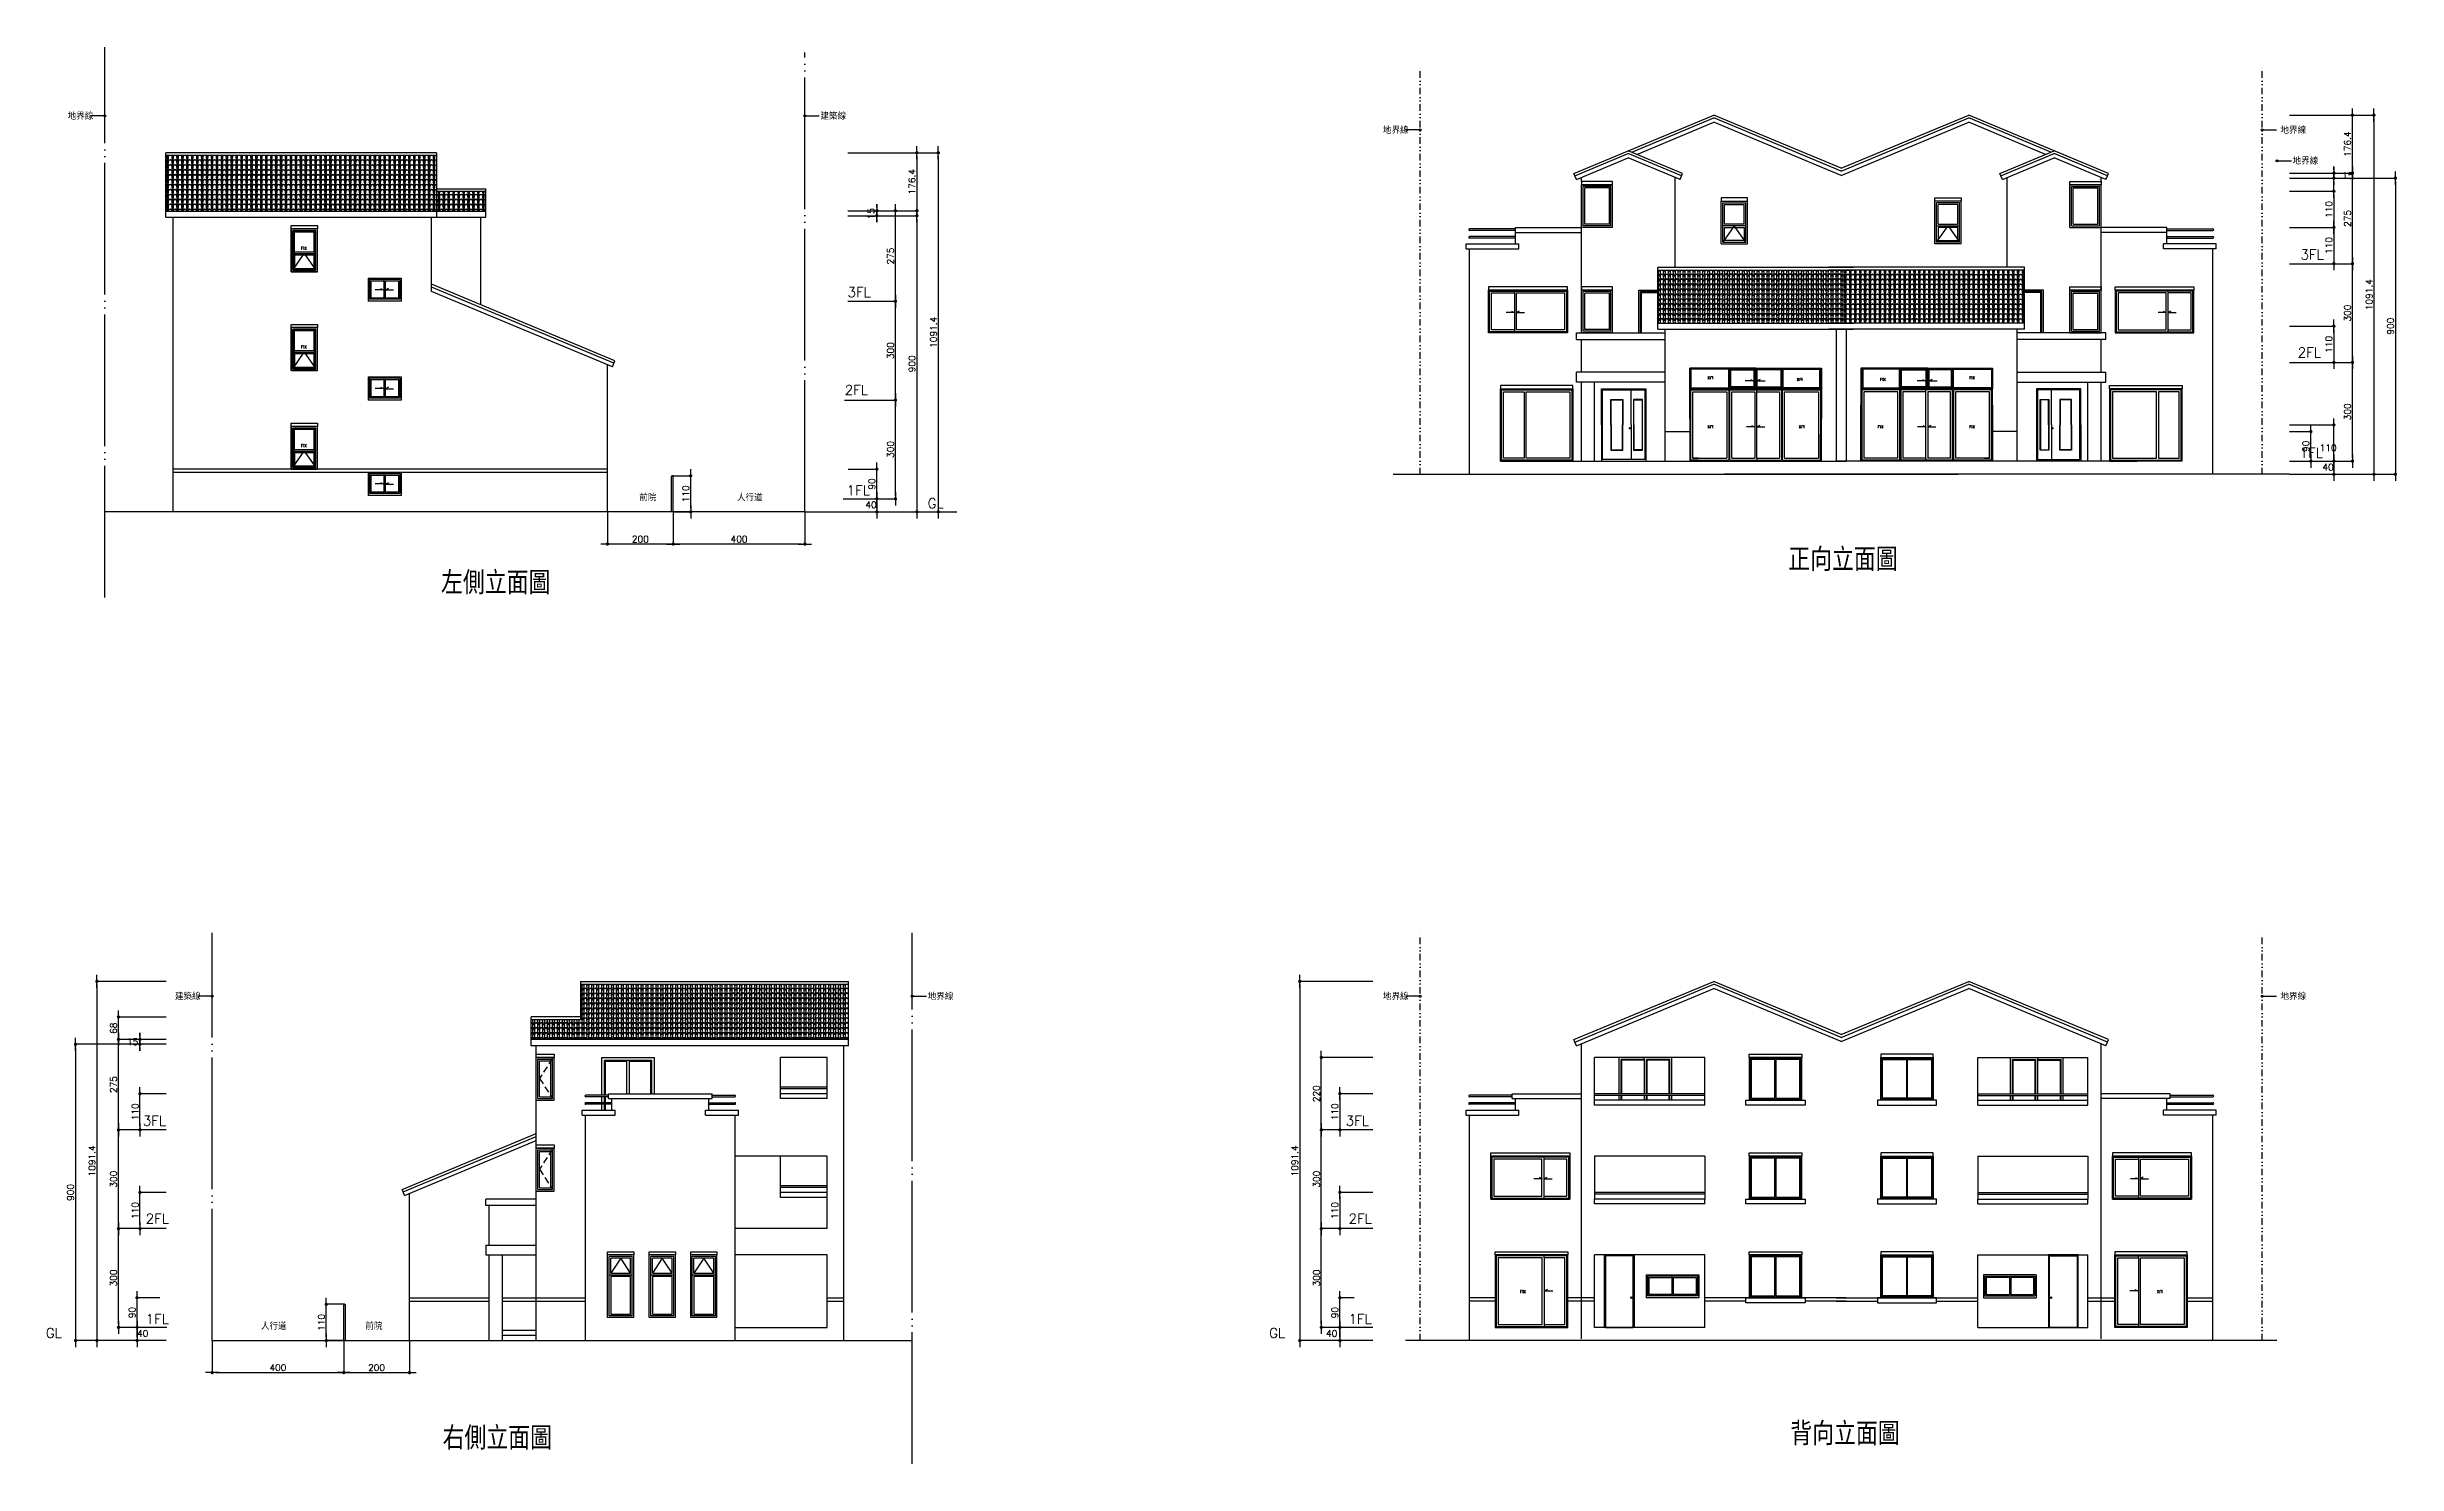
# Model space of a CAD drawing. Extents: x 32549 to 39694, y 7645 to 11950.
import ezdxf

# ---------------------------------------------------------------- set-up
doc = ezdxf.new("R2010")
doc.units = 0
doc.header["$LTSCALE"] = 80
doc.header["$MEASUREMENT"] = 0
doc.header["$PDMODE"] = 3
doc.header["$PDSIZE"] = -5
for name, pattern in [('DIVIDE2', [0.625, 0.25, -0.125, 0, -0.125, 0, -0.125]), ('HIDDEN', [0.375, 0.25, -0.125]), ('LDIVIDE', [5.75, 5, -0.25, 0, -0.25, 0, -0.25])]:
    doc.linetypes.add(name, pattern=pattern)
doc.layers.get('0').update_dxf_attribs({"linetype": 'CONTINUOUS'})
doc.layers.get('DEFPOINTS').update_dxf_attribs({"linetype": 'CONTINUOUS'})
for name, color, linetype in [('C1', 1, 'CONTINUOUS'), ('C2', 2, 'CONTINUOUS'), ('C3', 3, 'CONTINUOUS'), ('C4', 4, 'CONTINUOUS'), ('C7', 7, 'CONTINUOUS'), ('CHINA', 3, 'CONTINUOUS'), ('CHINA1', 2, 'CONTINUOUS'), ('DIM', 4, 'CONTINUOUS'), ('DOOR', 4, 'CONTINUOUS'), ('LAYER1', 3, 'CONTINUOUS'), ('LAYER2', 9, 'CONTINUOUS'), ('MARK', 4, 'CONTINUOUS'), ('MATERIAL', 9, 'CONTINUOUS'), ('P-POINT', 1, 'CONTINUOUS'), ('PAINT', 11, 'CONTINUOUS'), ('PAPER', 7, 'CONTINUOUS'), ('RAILING', 4, 'CONTINUOUS'), ('ROOF', 11, 'CONTINUOUS'), ('STAIR', 12, 'CONTINUOUS'), ('TEXT', 3, 'CONTINUOUS'), ('WALL', 2, 'CONTINUOUS'), ('WALL2', 7, 'CONTINUOUS'), ('WINDOW', 6, 'CONTINUOUS'), ('WINDOW1', 6, 'CONTINUOUS')]:
    doc.layers.add(name, color=color, linetype=linetype)
doc.styles.add('AEH', font='SIMPLEX.SHX', dxfattribs={"bigfont": 'AE.SHX'})
doc.styles.add('SIMPLEX', font='SIMPLEX.SHX')
doc.styles.add('STYLE1', font='SIMPLEX.SHX', dxfattribs={"bigfont": 'JE.SHX'})
doc.dimstyles.get("Standard").update_dxf_attribs({"dimscale": 10, "dimtxt": 2, "dimasz": 1, "dimexe": 0, "dimexo": 0, "dimgap": 0.5, "dimtad": 1, "dimtoh": 1, "dimdec": 1, "dimdsep": 46, "dimtxsty": 'STYLE1', "dimblk1": 'DOT', "dimblk2": 'DOT', "dimsah": 1, "dimcen": 0.09, "dimadec": 0, "dimazin": 0, "dimtfac": 1, "dimtdec": 1, "dimtofl": 0, "dimtmove": 2, "dimatfit": 3, "dimldrblk": 'DOT', "dimfxl": 0, "dimtolj": 1, "dimarcsym": 0})

msp = doc.modelspace()

# ---------------------------------------------------------------- texts
at = {"layer": 'CHINA', "style": 'AEH'}
for s, p in [('地界線', (32611.7, 11729.94)), ('建築線', (34900.5, 11729.94)), ('地界線', (36610.72, 11687.11)), ('地界線', (39339.42, 11687.11)), ('地界線', (39376.39, 11593.71)), ('前院', (34349.78, 10570.86)), ('人行道', (34646.82, 10570.86)), ('建築線', (32938.15, 9055.12)), ('地界線', (35226.66, 9055.12)), ('地界線', (36610.72, 9055.12)), ('地界線', (39339.42, 9055.12)), ('人行道', (33199.46, 8053.14)), ('前院', (33516.92, 8053.14))]:
    msp.add_text(s, height=20, dxfattribs=at).set_placement(p)
at = {"layer": 'CHINA1', "style": 'AEH'}
for s, height, p in [('3FL', 30, (39400.42, 11304.81)), ('3FL', 30, (34982.88, 11190.54)), ('2FL', 30, (39391.84, 11007.62)), ('2FL', 30, (34974.3, 10893.34)), ('1FL', 30, (39397.64, 10702.67)), ('1FL', 30, (34980.1, 10588.4)), ('GL', 30, (35226.53, 10549.33)), ('正向立面圖 ', 70, (37843.06, 10358.22)), ('左側立面圖 ', 70, (33747.06, 10287.62)), ('3FL', 30, (32840.43, 8672.82)), ('3FL', 30, (36497.53, 8672.82)), ('2FL', 30, (32849.01, 8375.63)), ('2FL', 30, (36506.11, 8375.63)), ('1FL', 30, (32848.92, 8070.68)), ('1FL', 30, (36506.02, 8070.68)), ('GL', 30, (32545.16, 8027.92)), ('GL', 30, (36264.51, 8027.92)), ('右側立面圖 ', 70, (33751.8, 7688.9)), ('背向立面圖 ', 70, (37849.22, 7702.18))]:
    msp.add_text(s, height=height, dxfattribs=at).set_placement(p)

# ---------------------------------------------------------------- blocks, each defined once
blk = doc.blocks.new('A$C486668CE')
at = {"layer": 'LAYER1', "linetype": 'Continuous'}
for p, q in [((24.5, 0.4), (0, 0.4)), ((15.6, 4.6), (24.5, 0.4)), ((39.2, 4.3), (30.3, 0)), ((30.3, 0), (54.8, 0))]:
    blk.add_line(p, q, dxfattribs=at)
blk = doc.blocks.new('DOT')
blk.add_line((-2, 0), (2, 0))
at = {"const_width": 0.5}
blk.add_lwpolyline([(-0.25, 0, 1), (0.25, 0, 1)], format="xyb", close=True, dxfattribs=at)
blk = doc.blocks.new('*D94')
at = {"layer": 'DEFPOINTS', "color": 0}
for p in [(39383.6, 11743.5), (39558.3, 11743.5), (39367, 11567.2)]:
    blk.add_point(p, dxfattribs=at)
at = {"layer": 'DIM', "color": 0, "lineweight": -2}
for p, q in [((39383.6, 11743.5), (39558.3, 11743.5)), ((39558.3, 11577.2), (39558.3, 11733.5)), ((39367, 11567.2), (39558.3, 11567.2))]:
    blk.add_line(p, q, dxfattribs=at)
at = {"layer": 'DIM', "color": 0, "lineweight": -2, "xscale": 10, "yscale": 10, "zscale": 10}
for p, rotation in [((39558.3, 11743.5), 90), ((39558.3, 11567.2), 270)]:
    blk.add_blockref('DOT', p, dxfattribs=dict(at, rotation=rotation))
at = {"layer": 'DIM', "color": 0, "insert": (39543.3, 11655.4), "char_height": 20, "attachment_point": 5, "rotation": 90, "style": 'STYLE1'}
blk.add_mtext('\\A1;176.4', dxfattribs=at)
blk = doc.blocks.new('*D93')
at = {"layer": 'DEFPOINTS', "color": 0}
for p in [(39367, 11567.2), (39367, 11552.2), (39501.9, 11552.2)]:
    blk.add_point(p, dxfattribs=at)
at = {"layer": 'DIM', "color": 0, "lineweight": -2}
for p, q in [((39501.9, 11577.2), (39501.9, 11587.2)), ((39367, 11567.2), (39501.9, 11567.2)), ((39367, 11552.2), (39501.9, 11552.2)), ((39501.9, 11542.2), (39501.9, 11532.2))]:
    blk.add_line(p, q, dxfattribs=at)
at = {"layer": 'DIM', "color": 0, "lineweight": -2, "xscale": 10, "yscale": 10, "zscale": 10}
for p, rotation in [((39501.9, 11567.2), 270), ((39501.9, 11552.2), 90)]:
    blk.add_blockref('DOT', p, dxfattribs=dict(at, rotation=rotation))
at = {"layer": 'DIM', "color": 0, "insert": (39544.4, 11559.7), "char_height": 20, "attachment_point": 5, "style": 'STYLE1'}
blk.add_mtext('\\A1;15', dxfattribs=at)
blk = doc.blocks.new('*D91')
at = {"layer": 'DEFPOINTS', "color": 0}
for p in [(39413.7, 10992.2), (39558.3, 10992.2), (39413.7, 10692.2)]:
    blk.add_point(p, dxfattribs=at)
at = {"layer": 'DIM', "color": 0, "lineweight": -2}
for p, q in [((39413.7, 10992.2), (39558.3, 10992.2)), ((39558.3, 10702.2), (39558.3, 10982.2)), ((39413.7, 10692.2), (39558.3, 10692.2))]:
    blk.add_line(p, q, dxfattribs=at)
at = {"layer": 'DIM', "color": 0, "lineweight": -2, "xscale": 10, "yscale": 10, "zscale": 10}
for p, rotation in [((39558.3, 10992.2), 90), ((39558.3, 10692.2), 270)]:
    blk.add_blockref('DOT', p, dxfattribs=dict(at, rotation=rotation))
at = {"layer": 'DIM', "color": 0, "insert": (39543.3, 10842.2), "char_height": 20, "attachment_point": 5, "rotation": 90, "style": 'STYLE1'}
blk.add_mtext('\\A1;300', dxfattribs=at)
blk = doc.blocks.new('*D90')
at = {"layer": 'DEFPOINTS', "color": 0}
for p in [(39413.7, 11292.2), (39558.3, 11292.2), (39413.7, 10992.2)]:
    blk.add_point(p, dxfattribs=at)
at = {"layer": 'DIM', "color": 0, "lineweight": -2}
for p, q in [((39413.7, 11292.2), (39558.3, 11292.2)), ((39558.3, 11002.2), (39558.3, 11282.2)), ((39413.7, 10992.2), (39558.3, 10992.2))]:
    blk.add_line(p, q, dxfattribs=at)
at = {"layer": 'DIM', "color": 0, "lineweight": -2, "xscale": 10, "yscale": 10, "zscale": 10}
for p, rotation in [((39558.3, 11292.2), 90), ((39558.3, 10992.2), 270)]:
    blk.add_blockref('DOT', p, dxfattribs=dict(at, rotation=rotation))
at = {"layer": 'DIM', "color": 0, "insert": (39543.3, 11142.2), "char_height": 20, "attachment_point": 5, "rotation": 90, "style": 'STYLE1'}
blk.add_mtext('\\A1;300', dxfattribs=at)
blk = doc.blocks.new('A$C41834BD2')
at = {"layer": 'C7'}
for p, q in [((0, 10), (95, 10)), ((0, 0), (0, 10)), ((95, 10), (95, 0)), ((95, 0), (0, 0))]:
    blk.add_line(p, q, dxfattribs=at)
blk = doc.blocks.new('*D89')
at = {"layer": 'DEFPOINTS', "color": 0}
for p in [(39366.6, 10692.2), (39366.6, 10652.2), (39501.9, 10692.2)]:
    blk.add_point(p, dxfattribs=at)
at = {"layer": 'DIM', "color": 0, "lineweight": -2}
for p, q in [((39366.6, 10692.2), (39501.9, 10692.2)), ((39366.6, 10652.2), (39501.9, 10652.2)), ((39501.9, 10662.2), (39501.9, 10682.2))]:
    blk.add_line(p, q, dxfattribs=at)
at = {"layer": 'DIM', "color": 0, "lineweight": -2, "xscale": 10, "yscale": 10, "zscale": 10}
for p, rotation in [((39501.9, 10692.2), 90), ((39501.9, 10652.2), 270)]:
    blk.add_blockref('DOT', p, dxfattribs=dict(at, rotation=rotation))
at = {"layer": 'DIM', "color": 0, "insert": (39484.3, 10673.8), "char_height": 20, "attachment_point": 5, "style": 'STYLE1'}
blk.add_mtext('\\A1;40', dxfattribs=at)
blk = doc.blocks.new('*D88')
at = {"layer": 'DEFPOINTS', "color": 0}
for p in [(39366.6, 10802.2), (39501.9, 10802.2), (39366.6, 10692.2)]:
    blk.add_point(p, dxfattribs=at)
at = {"layer": 'DIM', "color": 0, "lineweight": -2}
for p, q in [((39366.6, 10802.2), (39501.9, 10802.2)), ((39501.9, 10702.2), (39501.9, 10792.2)), ((39366.6, 10692.2), (39501.9, 10692.2))]:
    blk.add_line(p, q, dxfattribs=at)
at = {"layer": 'DIM', "color": 0, "lineweight": -2, "xscale": 10, "yscale": 10, "zscale": 10}
for p, rotation in [((39501.9, 10802.2), 90), ((39501.9, 10692.2), 270)]:
    blk.add_blockref('DOT', p, dxfattribs=dict(at, rotation=rotation))
at = {"layer": 'DIM', "color": 0, "insert": (39484.3, 10732.4), "char_height": 20, "attachment_point": 5, "style": 'STYLE1'}
blk.add_mtext('\\A1;110', dxfattribs=at)
blk = doc.blocks.new('*D87')
at = {"layer": 'DEFPOINTS', "color": 0}
for p in [(39367.3, 11102.2), (39367.3, 10992.2), (39501.9, 10992.2)]:
    blk.add_point(p, dxfattribs=at)
at = {"layer": 'DIM', "color": 0, "lineweight": -2}
for p, q in [((39367.3, 11102.2), (39501.9, 11102.2)), ((39501.9, 11092.2), (39501.9, 11002.2)), ((39367.3, 10992.2), (39501.9, 10992.2))]:
    blk.add_line(p, q, dxfattribs=at)
at = {"layer": 'DIM', "color": 0, "lineweight": -2, "xscale": 10, "yscale": 10, "zscale": 10}
for p, rotation in [((39501.9, 11102.2), 90), ((39501.9, 10992.2), 270)]:
    blk.add_blockref('DOT', p, dxfattribs=dict(at, rotation=rotation))
at = {"layer": 'DIM', "color": 0, "insert": (39486.9, 11047.2), "char_height": 20, "attachment_point": 5, "rotation": 90, "style": 'STYLE1'}
blk.add_mtext('\\A1;110', dxfattribs=at)
blk = doc.blocks.new('*D86')
at = {"layer": 'DEFPOINTS', "color": 0, "linetype": 'Continuous'}
for p in [(39366.6, 10782.2), (39431.9, 10782.2), (39366.6, 10692.2)]:
    blk.add_point(p, dxfattribs=at)
at = {"layer": 'DIM', "color": 0, "linetype": 'Continuous', "lineweight": -2}
for p, q in [((39366.6, 10782.2), (39431.9, 10782.2)), ((39431.9, 10702.2), (39431.9, 10772.2)), ((39366.6, 10692.2), (39431.9, 10692.2))]:
    blk.add_line(p, q, dxfattribs=at)
at = {"layer": 'DIM', "color": 0, "linetype": 'Continuous', "lineweight": -2, "xscale": 10, "yscale": 10, "zscale": 10}
for p, rotation in [((39431.9, 10782.2), 90), ((39431.9, 10692.2), 270)]:
    blk.add_blockref('DOT', p, dxfattribs=dict(at, rotation=rotation))
at = {"layer": 'DIM', "color": 0, "linetype": 'Continuous', "insert": (39416.9, 10737.2), "char_height": 20, "attachment_point": 5, "rotation": 90, "style": 'STYLE1'}
blk.add_mtext('\\A1;90', dxfattribs=at)
blk = doc.blocks.new('*D85')
at = {"layer": 'DEFPOINTS', "color": 0}
for p in [(39367, 11567.2), (39558.3, 11567.2), (39413.7, 11292.2)]:
    blk.add_point(p, dxfattribs=at)
at = {"layer": 'DIM', "color": 0, "lineweight": -2}
for p, q in [((39367, 11567.2), (39558.3, 11567.2)), ((39558.3, 11302.2), (39558.3, 11557.2)), ((39413.7, 11292.2), (39558.3, 11292.2))]:
    blk.add_line(p, q, dxfattribs=at)
at = {"layer": 'DIM', "color": 0, "lineweight": -2, "xscale": 10, "yscale": 10, "zscale": 10}
for p, rotation in [((39558.3, 11567.2), 90), ((39558.3, 11292.2), 270)]:
    blk.add_blockref('DOT', p, dxfattribs=dict(at, rotation=rotation))
at = {"layer": 'DIM', "color": 0, "insert": (39543.3, 11429.7), "char_height": 20, "attachment_point": 5, "rotation": 90, "style": 'STYLE1'}
blk.add_mtext('\\A1;275', dxfattribs=at)
blk = doc.blocks.new('*D84')
at = {"layer": 'DEFPOINTS', "color": 0}
for p in [(39366.6, 11743.5), (39427.7, 10652.2), (39623.8, 10652.2)]:
    blk.add_point(p, dxfattribs=at)
at = {"layer": 'DIM', "color": 0, "lineweight": -2}
for p, q in [((39366.6, 11743.5), (39623.8, 11743.5)), ((39623.8, 11733.5), (39623.8, 10662.2)), ((39427.7, 10652.2), (39623.8, 10652.2))]:
    blk.add_line(p, q, dxfattribs=at)
at = {"layer": 'DIM', "color": 0, "lineweight": -2, "xscale": 10, "yscale": 10, "zscale": 10}
for p, rotation in [((39623.8, 11743.5), 90), ((39623.8, 10652.2), 270)]:
    blk.add_blockref('DOT', p, dxfattribs=dict(at, rotation=rotation))
at = {"layer": 'DIM', "color": 0, "insert": (39608.8, 11197.9), "char_height": 20, "attachment_point": 5, "rotation": 90, "style": 'STYLE1'}
blk.add_mtext('\\A1;1091.4', dxfattribs=at)
blk = doc.blocks.new('*D83')
at = {"layer": 'DEFPOINTS', "color": 0}
for p in [(39367.3, 11402.2), (39367.3, 11292.2), (39501.9, 11292.2)]:
    blk.add_point(p, dxfattribs=at)
at = {"layer": 'DIM', "color": 0, "lineweight": -2}
for p, q in [((39367.3, 11402.2), (39501.9, 11402.2)), ((39501.9, 11392.2), (39501.9, 11302.2)), ((39367.3, 11292.2), (39501.9, 11292.2))]:
    blk.add_line(p, q, dxfattribs=at)
at = {"layer": 'DIM', "color": 0, "lineweight": -2, "xscale": 10, "yscale": 10, "zscale": 10}
for p, rotation in [((39501.9, 11402.2), 90), ((39501.9, 11292.2), 270)]:
    blk.add_blockref('DOT', p, dxfattribs=dict(at, rotation=rotation))
at = {"layer": 'DIM', "color": 0, "insert": (39486.9, 11347.2), "char_height": 20, "attachment_point": 5, "rotation": 90, "style": 'STYLE1'}
blk.add_mtext('\\A1;110', dxfattribs=at)
blk = doc.blocks.new('*D92')
at = {"layer": 'DEFPOINTS', "color": 0}
for p in [(39367.3, 11512.2), (39367.3, 11402.2), (39501.9, 11402.2)]:
    blk.add_point(p, dxfattribs=at)
at = {"layer": 'DIM', "color": 0, "lineweight": -2}
for p, q in [((39367.3, 11512.2), (39501.9, 11512.2)), ((39501.9, 11502.2), (39501.9, 11412.2)), ((39367.3, 11402.2), (39501.9, 11402.2))]:
    blk.add_line(p, q, dxfattribs=at)
at = {"layer": 'DIM', "color": 0, "lineweight": -2, "xscale": 10, "yscale": 10, "zscale": 10}
for p, rotation in [((39501.9, 11512.2), 90), ((39501.9, 11402.2), 270)]:
    blk.add_blockref('DOT', p, dxfattribs=dict(at, rotation=rotation))
at = {"layer": 'DIM', "color": 0, "insert": (39486.9, 11457.2), "char_height": 20, "attachment_point": 5, "rotation": 90, "style": 'STYLE1'}
blk.add_mtext('\\A1;110', dxfattribs=at)
blk = doc.blocks.new('*D82')
at = {"layer": 'DEFPOINTS', "color": 0}
for p in [(39367, 11552.2), (39427.7, 10652.2), (39688.8, 10652.2)]:
    blk.add_point(p, dxfattribs=at)
at = {"layer": 'DIM', "color": 0, "lineweight": -2}
for p, q in [((39367, 11552.2), (39688.8, 11552.2)), ((39688.8, 11542.2), (39688.8, 10662.2)), ((39427.7, 10652.2), (39688.8, 10652.2))]:
    blk.add_line(p, q, dxfattribs=at)
at = {"layer": 'DIM', "color": 0, "lineweight": -2, "xscale": 10, "yscale": 10, "zscale": 10}
for p, rotation in [((39688.8, 11552.2), 90), ((39688.8, 10652.2), 270)]:
    blk.add_blockref('DOT', p, dxfattribs=dict(at, rotation=rotation))
at = {"layer": 'DIM', "color": 0, "insert": (39673.8, 11102.2), "char_height": 20, "attachment_point": 5, "rotation": 90, "style": 'STYLE1'}
blk.add_mtext('\\A1;900', dxfattribs=at)
blk = doc.blocks.new('A$C296621D3')
at = {"layer": 'LAYER1', "linetype": 'Continuous'}
for p, q in [((24.5, 0.4), (0, 0.4)), ((15.6, 4.6), (24.5, 0.4)), ((40.1, 4.3), (31.1, 0)), ((31.1, 0), (55.6, 0))]:
    blk.add_line(p, q, dxfattribs=at)
blk = doc.blocks.new('A$C1BFF6E25')
at = {"layer": 'DIM', "linetype": 'Continuous'}
blk.add_blockref('A$C296621D3', (0, 0), dxfattribs=at)
blk = doc.blocks.new('A$C70F66F79')
at = {"layer": 'LAYER1', "linetype": 'Continuous'}
for p, q in [((195.7, 244.3), (171.2, 244.3)), ((186.7, 248.5), (195.7, 244.3)), ((216.3, 248.5), (207.3, 244.3)), ((207.3, 244.3), (231.8, 244.3))]:
    blk.add_line(p, q, dxfattribs=at)
at = {"layer": 'PAINT', "linetype": 'Continuous'}
for p, q in [((120, 223), (120, 280)), ((278.5, 223), (278.5, 280))]:
    blk.add_line(p, q, dxfattribs=at)
at = {"layer": 'PAINT'}
for p, q in [((197, 211), (197, 217)), ((112.5, 9), (9, 9)), ((197, 9), (127.5, 9)), ((197, 9), (197, 3)), ((272.5, 9), (203, 9)), ((391, 9), (287.5, 9))]:
    blk.add_line(p, q, dxfattribs=at)
for points in [[(112.5, 9), (112.5, 211), (9, 211), (9, 9)], [(197, 9), (197, 211), (127.5, 211), (127.5, 9)], [(272.5, 9), (272.5, 211), (203, 211), (203, 9)], [(391, 9), (391, 211), (287.5, 211), (287.5, 9)]]:
    blk.add_lwpolyline(points, dxfattribs=at)
at = {"layer": 'WINDOW'}
for p, q in [((0, 283), (0, 220)), ((203, 283), (0, 283)), ((400, 220), (0, 220)), ((0, 220), (203, 220)), ((0, 220), (0, 130)), ((3, 283), (3, 220)), ((3, 283), (3, 220)), ((6, 280), (6, 223)), ((200, 280), (6, 280)), ((6, 223), (200, 223)), ((117, 223), (117, 280)), ((120, 220), (120, 283)), ((200, 283), (400, 283)), ((200, 220), (200, 283)), ((200, 220), (200, 283)), ((200, 223), (200, 280)), ((400, 220), (200, 220)), ((203, 280), (397, 280)), ((203, 223), (203, 280)), ((203, 223), (203, 280)), ((397, 223), (203, 223)), ((278.5, 223), (278.5, 283)), ((281.5, 223), (281.5, 280)), ((397, 280), (397, 223)), ((400, 130), (400, 283)), ((400, 283), (400, 220)), ((400, 283), (400, 220)), ((118.5, 3), (3, 3)), ((278.5, 3), (121.5, 3)), ((397, 3), (281.5, 3))]:
    blk.add_line(p, q, dxfattribs=at)
for points in [[(118.5, 3), (118.5, 217), (3, 217), (3, 3)], [(278.5, 3), (278.5, 217), (121.5, 217), (121.5, 3)], [(397, 3), (397, 217), (281.5, 217), (281.5, 3)], [(400, 170), (400, 0), (0, 0), (0, 170)]]:
    blk.add_lwpolyline(points, dxfattribs=at)
at = {"layer": 'WINDOW', "linetype": 'Continuous'}
for points in [[(123, 277), (197, 277), (197, 226), (123, 226)], [(275.5, 277), (206, 277), (206, 226), (275.5, 226)]]:
    blk.add_lwpolyline(points, close=True, dxfattribs=at)
at = {"layer": 'PAINT', "linetype": 'Continuous'}
blk.add_blockref('A$C1BFF6E25', (172.2, 103.9), dxfattribs=at)
at = {"layer": 'C3', "style": 'SIMPLEX'}
for p in [(57.7, 243.6), (329, 248.7), (51.2, 99.8), (329, 99.8)]:
    blk.add_text('FIX', height=9, dxfattribs=at).set_placement(p)
blk = doc.blocks.new('A$C33891664')
at = {"layer": 'LAYER1', "linetype": 'Continuous'}
for p, q in [((46.1, 34.9), (21.5, 34.9)), ((37.1, 39.2), (46.1, 34.9)), ((61.6, 38.8), (52.6, 34.5)), ((52.6, 34.5), (77.2, 34.5))]:
    blk.add_line(p, q, dxfattribs=at)
at = {"layer": 'WINDOW'}
for p, q in [((0, 70), (0, 0)), ((0, 70), (100, 70)), ((4, 66), (4, 6)), ((96, 66), (4, 66)), ((96, 6), (4, 6)), ((96, 66), (96, 6)), ((100, 70), (100, 0)), ((100, 0), (0, 0))]:
    blk.add_line(p, q, dxfattribs=at)
at = {"layer": 'WINDOW1'}
for p, q in [((8, 62), (8, 10)), ((8, 62), (47.6, 62)), ((47.6, 10), (8, 10)), ((47.6, 66), (47.6, 6)), ((51.6, 62), (51.6, 10)), ((51.6, 62), (92, 62)), ((92, 10), (51.6, 10)), ((92, 62), (92, 10))]:
    blk.add_line(p, q, dxfattribs=at)
blk = doc.blocks.new('A$C5D517ACB')
at = {"layer": 'RAILING'}
blk.add_blockref('A$C33891664', (0, 0), dxfattribs=at)
blk = doc.blocks.new('A$C72127FA2')
at = {"layer": 'C7'}
for p, q in [((0, 10), (80, 10)), ((0, 0), (0, 10)), ((80, 0), (0, 0)), ((80, 10), (80, 0))]:
    blk.add_line(p, q, dxfattribs=at)
blk = doc.blocks.new('A$C45090A7F')
at = {"linetype": 'Continuous'}
blk.add_blockref('A$C72127FA2', (0, 0), dxfattribs=at)
blk = doc.blocks.new('*D115')
at = {"layer": 'DEFPOINTS', "color": 0, "linetype": 'Continuous'}
for p in [(34984.7, 10667.9), (35072.1, 10667.9), (34969.6, 10577.9)]:
    blk.add_point(p, dxfattribs=at)
at = {"layer": 'DIM', "color": 0, "linetype": 'Continuous', "lineweight": -2}
for p, q in [((34984.7, 10667.9), (35072.1, 10667.9)), ((35072.1, 10587.9), (35072.1, 10657.9)), ((34969.6, 10577.9), (35072.1, 10577.9))]:
    blk.add_line(p, q, dxfattribs=at)
at = {"layer": 'DIM', "color": 0, "linetype": 'Continuous', "lineweight": -2, "xscale": 10, "yscale": 10, "zscale": 10}
for p, rotation in [((35072.1, 10667.9), 90), ((35072.1, 10577.9), 270)]:
    blk.add_blockref('DOT', p, dxfattribs=dict(at, rotation=rotation))
at = {"layer": 'DIM', "color": 0, "linetype": 'Continuous', "insert": (35057.1, 10622.9), "char_height": 20, "attachment_point": 5, "rotation": 90, "style": 'STYLE1'}
blk.add_mtext('\\A1;90', dxfattribs=at)
blk = doc.blocks.new('A$C2AF35913')
at = {"layer": 'LAYER2'}
blk.add_lwpolyline([(0, 130), (240, 130), (240, 0), (0, 0), (0, 130)], dxfattribs=at)
at = {"layer": 'PAINT'}
for p, q in [((155, 121), (9, 121)), ((9, 121), (9, 9)), ((155, 9), (155, 121)), ((161, 127), (161, 3)), ((231, 121), (161, 121)), ((231, 9), (231, 121)), ((9, 9), (155, 9)), ((161, 9), (231, 9))]:
    blk.add_line(p, q, dxfattribs=at)
at = {"layer": 'WINDOW'}
for points in [[(0, 0), (240, 0), (240, 130), (0, 130)], [(3, 3), (237, 3), (237, 127), (3, 127)]]:
    blk.add_lwpolyline(points, close=True, dxfattribs=at)
at = {"layer": 'WINDOW1'}
for p, q in [((0, 130), (240, 130)), ((240, 0), (0, 0))]:
    blk.add_line(p, q, dxfattribs=at)
at = {"layer": 'LAYER1', "linetype": 'Continuous'}
blk.add_blockref('A$C486668CE', (130.9, 61.3), dxfattribs=at)
blk = doc.blocks.new('A$C679539FB')
at = {"layer": 'LAYER1', "linetype": 'Continuous'}
for p, q in [((159, 115.5), (150.1, 111.2)), ((150.1, 111.2), (174.6, 111.2))]:
    blk.add_line(p, q, dxfattribs=at)
at = {"layer": 'PAINT'}
for p, q in [((148.1, 211), (148.1, 217)), ((148.1, 9), (148.1, 3))]:
    blk.add_line(p, q, dxfattribs=at)
for points in [[(9, 9), (142.1, 9), (142.1, 211), (9, 211)], [(148.1, 9), (211, 9), (211, 211), (148.1, 211)]]:
    blk.add_lwpolyline(points, close=True, dxfattribs=at)
at = {"layer": 'WINDOW'}
for points in [[(0, 0), (220, 0), (220, 220), (0, 220)], [(3, 3), (217, 3), (217, 217), (3, 217)]]:
    blk.add_lwpolyline(points, close=True, dxfattribs=at)
at = {"layer": 'C3', "style": 'SIMPLEX'}
blk.add_text('FIX', height=9, dxfattribs=at).set_placement((74.7, 103.7))
blk = doc.blocks.new('*D105')
at = {"layer": 'DEFPOINTS', "color": 0, "linetype": 'Continuous'}
for p in [(32822.7, 8150.2), (32892, 8150.2), (32892, 8060.2)]:
    blk.add_point(p, dxfattribs=at)
at = {"layer": 'DIM', "color": 0, "linetype": 'Continuous', "lineweight": -2}
for p, q in [((32892, 8150.2), (32822.7, 8150.2)), ((32822.7, 8070.2), (32822.7, 8140.2)), ((32892, 8060.2), (32822.7, 8060.2))]:
    blk.add_line(p, q, dxfattribs=at)
at = {"layer": 'DIM', "color": 0, "linetype": 'Continuous', "lineweight": -2, "xscale": 10, "yscale": 10, "zscale": 10}
for p, rotation in [((32822.7, 8150.2), 90), ((32822.7, 8060.2), 270)]:
    blk.add_blockref('DOT', p, dxfattribs=dict(at, rotation=rotation))
at = {"layer": 'DIM', "color": 0, "linetype": 'Continuous', "insert": (32807.7, 8105.2), "char_height": 20, "attachment_point": 5, "rotation": 90, "style": 'STYLE1'}
blk.add_mtext('\\A1;90', dxfattribs=at)
blk = doc.blocks.new('*D64')
at = {"color": 0, "linetype": 'ByBlock'}
for p, q in [((36523.7, 8150.2), (36479.8, 8150.2)), ((36479.8, 8070.2), (36479.8, 8140.2)), ((36523.7, 8060.2), (36479.8, 8060.2))]:
    blk.add_line(p, q, dxfattribs=at)
at = {"layer": 'DEFPOINTS', "color": 0, "linetype": 'ByBlock'}
for p in [(36479.8, 8150.2), (36523.7, 8150.2), (36523.7, 8060.2)]:
    blk.add_point(p, dxfattribs=at)
at = {"color": 0, "linetype": 'ByBlock', "xscale": 10, "yscale": 10, "zscale": 10}
for p, rotation in [((36479.8, 8150.2), 90), ((36479.8, 8060.2), 270)]:
    blk.add_blockref('DOT', p, dxfattribs=dict(at, rotation=rotation))
at = {"color": 0, "linetype": 'ByBlock', "insert": (36464.8, 8105.2), "char_height": 20, "attachment_point": 5, "rotation": 90, "style": 'STYLE1'}
blk.add_mtext('\\A1;90', dxfattribs=at)
blk = doc.blocks.new('A$C4178258D')
at = {"layer": 'C7'}
blk.add_lwpolyline([(0, 6), (0, 16), (160, 16), (160, 6), (0, 6)], dxfattribs=at)
at = {"layer": 'WINDOW'}
blk.add_line((78.5, 0), (78.5, 3), dxfattribs=at)
blk = doc.blocks.new('A$C4F6F4B49')
at = {"layer": 'PAINT'}
for p, q in [((10, 120), (45, 120)), ((10, 10), (10, 120)), ((45, 10), (45, 120)), ((10, 10), (45, 10))]:
    blk.add_line(p, q, dxfattribs=at)
at = {"layer": 'PAINT', "linetype": 'HIDDEN'}
blk.add_lwpolyline([(50, 127), (10, 66.3), (50, 5)], dxfattribs=at)
at = {"layer": 'WINDOW'}
for p, q in [((0, 130), (55, 130)), ((55, 0), (55, 130)), ((0, 0), (55, 0))]:
    blk.add_line(p, q, dxfattribs=at)
at = {"layer": 'WINDOW1'}
for p, q in [((0, 0), (0, 130)), ((0, 0), (0, 130)), ((5, 5), (5, 125)), ((5, 125), (50, 125)), ((50, 5), (50, 125)), ((5, 5), (50, 5))]:
    blk.add_line(p, q, dxfattribs=at)
blk = doc.blocks.new('A$C46C57A17')
at = {"layer": 'C3'}
blk.add_line((152.5, 0), (0, 0), dxfattribs=at)
at = {"layer": 'PAINT'}
for p, q in [((162.5, 144.2), (197.5, 144.2)), ((162.5, 34.2), (162.5, 144.2)), ((197.5, 34.2), (197.5, 144.2)), ((162.5, 34.2), (197.5, 34.2))]:
    blk.add_line(p, q, dxfattribs=at)
at = {"layer": 'PAINT', "linetype": 'HIDDEN'}
blk.add_lwpolyline([(202.5, 151.2), (162.5, 90.5), (202.5, 29.2)], dxfattribs=at)
at = {"layer": 'WINDOW'}
for p, q in [((152.5, 154.2), (207.5, 154.2)), ((207.5, 24.2), (207.5, 154.2)), ((152.5, 24.2), (207.5, 24.2))]:
    blk.add_line(p, q, dxfattribs=at)
at = {"layer": 'WINDOW1'}
for p, q in [((152.5, 24.2), (152.5, 154.2)), ((152.5, 24.2), (152.5, 154.2)), ((157.5, 149.2), (202.5, 149.2)), ((157.5, 29.2), (157.5, 149.2)), ((202.5, 29.2), (202.5, 149.2)), ((157.5, 29.2), (202.5, 29.2))]:
    blk.add_line(p, q, dxfattribs=at)
at = {"layer": 'RAILING'}
blk.add_blockref('A$C4F6F4B49', (152.5, 300), dxfattribs=at)
blk = doc.blocks.new('A$C165B3CAA')
at = {"layer": 'C3'}
blk.add_line((177.6, 0), (177.6, 220), dxfattribs=at)
at = {"layer": 'WINDOW'}
for p, q in [((0, 160), (160, 160)), ((0, 160), (0, 90)), ((156, 156), (4, 156)), ((4, 156), (4, 96)), ((156, 156), (156, 96)), ((160, 160), (160, 90)), ((160, 90), (0, 90)), ((156, 96), (4, 96))]:
    blk.add_line(p, q, dxfattribs=at)
at = {"layer": 'WINDOW1'}
for p, q in [((8, 152), (8, 100)), ((8, 152), (77.3, 152)), ((77.3, 156), (77.3, 96)), ((81.3, 152), (152, 152)), ((81.3, 152), (81.3, 100)), ((152, 152), (152, 100)), ((77.3, 100), (8, 100)), ((152, 100), (81.3, 100))]:
    blk.add_line(p, q, dxfattribs=at)
blk = doc.blocks.new('A$C482A1449')
at = {"layer": 'PAINT'}
for p, q in [((70, 120), (10, 120)), ((10, 60), (10, 120)), ((70, 60), (70, 120)), ((10, 60), (70, 60))]:
    blk.add_line(p, q, dxfattribs=at)
at = {"layer": 'PAINT', "linetype": 'Continuous'}
blk.add_lwpolyline([(5, 5), (40, 55), (75, 5)], dxfattribs=at)
blk.add_lwpolyline([(10, 10), (70, 10), (70, 50), (10, 50)], close=True, dxfattribs=at)
at = {"layer": 'WINDOW1'}
for p, q in [((0, 0), (0, 130)), ((80, 130), (0, 130)), ((5, 5), (5, 125)), ((75, 125), (5, 125)), ((75, 5), (75, 125)), ((80, 0), (80, 130)), ((5, 55), (75, 55)), ((75, 5), (5, 5)), ((80, 0), (0, 0))]:
    blk.add_line(p, q, dxfattribs=at)
at = {"layer": 'C3', "style": 'SIMPLEX'}
blk.add_text('FIX', height=9, dxfattribs=at).set_placement((30.6, 66.6))
blk = doc.blocks.new('*D104')
at = {"layer": 'DEFPOINTS', "color": 0}
for p in [(32831.7, 8935.2), (32910.9, 8935.2), (32910.9, 8920.2)]:
    blk.add_point(p, dxfattribs=at)
at = {"layer": 'DIM', "color": 0, "lineweight": -2}
for p, q in [((32831.7, 8945.2), (32831.7, 8955.2)), ((32910.9, 8935.2), (32831.7, 8935.2)), ((32910.9, 8920.2), (32831.7, 8920.2)), ((32831.7, 8910.2), (32831.7, 8900.2))]:
    blk.add_line(p, q, dxfattribs=at)
at = {"layer": 'DIM', "color": 0, "lineweight": -2, "xscale": 10, "yscale": 10, "zscale": 10}
for p, rotation in [((32831.7, 8935.2), 270), ((32831.7, 8920.2), 90)]:
    blk.add_blockref('DOT', p, dxfattribs=dict(at, rotation=rotation))
at = {"layer": 'DIM', "color": 0, "insert": (32809.2, 8927.7), "char_height": 20, "attachment_point": 5, "style": 'STYLE1'}
blk.add_mtext('\\A1;15', dxfattribs=at)
blk = doc.blocks.new('*D100')
at = {"layer": 'DEFPOINTS', "color": 0}
for p in [(32910.9, 8920.2), (32635.8, 8020.2), (32896.4, 8020.2)]:
    blk.add_point(p, dxfattribs=at)
at = {"layer": 'DIM', "color": 0, "lineweight": -2}
for p, q in [((32910.9, 8920.2), (32635.8, 8920.2)), ((32635.8, 8910.2), (32635.8, 8030.2)), ((32896.4, 8020.2), (32635.8, 8020.2))]:
    blk.add_line(p, q, dxfattribs=at)
at = {"layer": 'DIM', "color": 0, "lineweight": -2, "xscale": 10, "yscale": 10, "zscale": 10}
for p, rotation in [((32635.8, 8920.2), 90), ((32635.8, 8020.2), 270)]:
    blk.add_blockref('DOT', p, dxfattribs=dict(at, rotation=rotation))
at = {"layer": 'DIM', "color": 0, "insert": (32620.8, 8470.2), "char_height": 20, "attachment_point": 5, "rotation": 90, "style": 'STYLE1'}
blk.add_mtext('\\A1;900', dxfattribs=at)
blk = doc.blocks.new('*D117')
at = {"layer": 'DEFPOINTS', "color": 0}
for p in [(34983.8, 11629.3), (34983.8, 11452.9), (35193.9, 11452.9)]:
    blk.add_point(p, dxfattribs=at)
at = {"layer": 'DIM', "color": 0, "lineweight": -2}
for p, q in [((34983.8, 11629.3), (35193.9, 11629.3)), ((35193.9, 11619.3), (35193.9, 11462.9)), ((34983.8, 11452.9), (35193.9, 11452.9))]:
    blk.add_line(p, q, dxfattribs=at)
at = {"layer": 'DIM', "color": 0, "lineweight": -2, "xscale": 10, "yscale": 10, "zscale": 10}
for p, rotation in [((35193.9, 11629.3), 90), ((35193.9, 11452.9), 270)]:
    blk.add_blockref('DOT', p, dxfattribs=dict(at, rotation=rotation))
at = {"layer": 'DIM', "color": 0, "insert": (35178.9, 11541.1), "char_height": 20, "attachment_point": 5, "rotation": 90, "style": 'STYLE1'}
blk.add_mtext('\\A1;176.4', dxfattribs=at)
blk = doc.blocks.new('*D111')
at = {"layer": 'DEFPOINTS', "color": 0}
for p in [(34983.8, 11629.3), (34983.8, 10537.9), (35258.9, 10537.9)]:
    blk.add_point(p, dxfattribs=at)
at = {"layer": 'DIM', "color": 0, "lineweight": -2}
for p, q in [((34983.8, 11629.3), (35258.9, 11629.3)), ((35258.9, 11619.3), (35258.9, 10547.9)), ((34983.8, 10537.9), (35258.9, 10537.9))]:
    blk.add_line(p, q, dxfattribs=at)
at = {"layer": 'DIM', "color": 0, "lineweight": -2, "xscale": 10, "yscale": 10, "zscale": 10}
for p, rotation in [((35258.9, 11629.3), 90), ((35258.9, 10537.9), 270)]:
    blk.add_blockref('DOT', p, dxfattribs=dict(at, rotation=rotation))
at = {"layer": 'DIM', "color": 0, "insert": (35243.9, 11083.6), "char_height": 20, "attachment_point": 5, "rotation": 90, "style": 'STYLE1'}
blk.add_mtext('\\A1;1091.4', dxfattribs=at)
blk = doc.blocks.new('*D116')
at = {"layer": 'DEFPOINTS', "color": 0}
for p in [(34983.8, 11452.9), (34983.8, 11437.9), (35072.1, 11452.9)]:
    blk.add_point(p, dxfattribs=at)
at = {"layer": 'DIM', "color": 0, "lineweight": -2}
for p, q in [((34983.8, 11452.9), (35072.1, 11452.9)), ((34983.8, 11437.9), (35072.1, 11437.9)), ((35072.1, 11462.9), (35072.1, 11472.9)), ((35072.1, 11427.9), (35072.1, 11417.9))]:
    blk.add_line(p, q, dxfattribs=at)
at = {"layer": 'DIM', "color": 0, "lineweight": -2, "xscale": 10, "yscale": 10, "zscale": 10}
for p, rotation in [((35072.1, 11452.9), 270), ((35072.1, 11437.9), 90)]:
    blk.add_blockref('DOT', p, dxfattribs=dict(at, rotation=rotation))
at = {"layer": 'DIM', "color": 0, "insert": (35054.4, 11443.7), "char_height": 20, "attachment_point": 5, "rotation": 90, "style": 'STYLE1'}
blk.add_mtext('\\A1;15', dxfattribs=at)
blk = doc.blocks.new('*D103')
at = {"layer": 'DEFPOINTS', "color": 0}
for p in [(32831.7, 8770.2), (32910.9, 8770.2), (32910.9, 8660.2)]:
    blk.add_point(p, dxfattribs=at)
at = {"layer": 'DIM', "color": 0, "lineweight": -2}
for p, q in [((32910.9, 8770.2), (32831.7, 8770.2)), ((32831.7, 8670.2), (32831.7, 8760.2)), ((32910.9, 8660.2), (32831.7, 8660.2))]:
    blk.add_line(p, q, dxfattribs=at)
at = {"layer": 'DIM', "color": 0, "lineweight": -2, "xscale": 10, "yscale": 10, "zscale": 10}
for p, rotation in [((32831.7, 8770.2), 90), ((32831.7, 8660.2), 270)]:
    blk.add_blockref('DOT', p, dxfattribs=dict(at, rotation=rotation))
at = {"layer": 'DIM', "color": 0, "insert": (32816.7, 8715.2), "char_height": 20, "attachment_point": 5, "rotation": 90, "style": 'STYLE1'}
blk.add_mtext('\\A1;110', dxfattribs=at)
blk = doc.blocks.new('*D102')
at = {"layer": 'DEFPOINTS', "color": 0, "linetype": 'Continuous'}
for p in [(32831.7, 8470.2), (32910.9, 8470.2), (32910.9, 8360.2)]:
    blk.add_point(p, dxfattribs=at)
at = {"layer": 'DIM', "color": 0, "linetype": 'Continuous', "lineweight": -2}
for p, q in [((32910.9, 8470.2), (32831.7, 8470.2)), ((32831.7, 8370.2), (32831.7, 8460.2)), ((32910.9, 8360.2), (32831.7, 8360.2))]:
    blk.add_line(p, q, dxfattribs=at)
at = {"layer": 'DIM', "color": 0, "linetype": 'Continuous', "lineweight": -2, "xscale": 10, "yscale": 10, "zscale": 10}
for p, rotation in [((32831.7, 8470.2), 90), ((32831.7, 8360.2), 270)]:
    blk.add_blockref('DOT', p, dxfattribs=dict(at, rotation=rotation))
at = {"layer": 'DIM', "color": 0, "linetype": 'Continuous', "insert": (32816.7, 8415.2), "char_height": 20, "attachment_point": 5, "rotation": 90, "style": 'STYLE1'}
blk.add_mtext('\\A1;110', dxfattribs=at)
blk = doc.blocks.new('*D106')
at = {"layer": 'DEFPOINTS', "color": 0}
for p in [(33398.2, 8130.2), (33453.7, 8130.2), (33451.2, 8020.2)]:
    blk.add_point(p, dxfattribs=at)
at = {"layer": 'PAPER', "color": 0, "lineweight": -2}
for p, q in [((33453.7, 8130.2), (33398.2, 8130.2)), ((33398.2, 8030.2), (33398.2, 8120.2)), ((33451.2, 8020.2), (33398.2, 8020.2))]:
    blk.add_line(p, q, dxfattribs=at)
at = {"layer": 'PAPER', "color": 0, "lineweight": -2, "xscale": 10, "yscale": 10, "zscale": 10}
for p, rotation in [((33398.2, 8130.2), 90), ((33398.2, 8020.2), 270)]:
    blk.add_blockref('DOT', p, dxfattribs=dict(at, rotation=rotation))
at = {"layer": 'PAPER', "color": 0, "insert": (33383.2, 8075.2), "char_height": 20, "attachment_point": 5, "rotation": 90, "style": 'STYLE1'}
blk.add_mtext('\\A1;110', dxfattribs=at)
blk = doc.blocks.new('*D49')
at = {"color": 0, "linetype": 'ByBlock'}
for p, q in [((36580.2, 8470.2), (36479.8, 8470.2)), ((36479.8, 8460.2), (36479.8, 8370.2)), ((36580.2, 8360.2), (36479.8, 8360.2))]:
    blk.add_line(p, q, dxfattribs=at)
at = {"layer": 'DEFPOINTS', "color": 0, "linetype": 'ByBlock'}
for p in [(36580.2, 8470.2), (36479.8, 8360.2), (36580.2, 8360.2)]:
    blk.add_point(p, dxfattribs=at)
at = {"color": 0, "linetype": 'ByBlock', "xscale": 10, "yscale": 10, "zscale": 10}
for p, rotation in [((36479.8, 8470.2), 90), ((36479.8, 8360.2), 270)]:
    blk.add_blockref('DOT', p, dxfattribs=dict(at, rotation=rotation))
at = {"color": 0, "linetype": 'ByBlock', "insert": (36464.8, 8415.2), "char_height": 20, "attachment_point": 5, "rotation": 90, "style": 'STYLE1'}
blk.add_mtext('\\A1;110', dxfattribs=at)
blk = doc.blocks.new('*D48')
at = {"color": 0, "linetype": 'ByBlock'}
for p, q in [((36580.2, 8770.2), (36479.8, 8770.2)), ((36479.8, 8760.2), (36479.8, 8670.2)), ((36580.2, 8660.2), (36479.8, 8660.2))]:
    blk.add_line(p, q, dxfattribs=at)
at = {"layer": 'DEFPOINTS', "color": 0, "linetype": 'ByBlock'}
for p in [(36580.2, 8770.2), (36479.8, 8660.2), (36580.2, 8660.2)]:
    blk.add_point(p, dxfattribs=at)
at = {"color": 0, "linetype": 'ByBlock', "xscale": 10, "yscale": 10, "zscale": 10}
for p, rotation in [((36479.8, 8770.2), 90), ((36479.8, 8660.2), 270)]:
    blk.add_blockref('DOT', p, dxfattribs=dict(at, rotation=rotation))
at = {"color": 0, "linetype": 'ByBlock', "insert": (36464.8, 8715.2), "char_height": 20, "attachment_point": 5, "rotation": 90, "style": 'STYLE1'}
blk.add_mtext('\\A1;110', dxfattribs=at)
blk = doc.blocks.new('*D99')
at = {"layer": 'DEFPOINTS', "color": 0}
for p in [(32766.3, 9003.2), (32910.9, 9003.2), (32910.9, 8935.2)]:
    blk.add_point(p, dxfattribs=at)
at = {"layer": 'DIM', "color": 0, "lineweight": -2}
for p, q in [((32910.9, 9003.2), (32766.3, 9003.2)), ((32766.3, 8945.2), (32766.3, 8993.2)), ((32910.9, 8935.2), (32766.3, 8935.2))]:
    blk.add_line(p, q, dxfattribs=at)
at = {"layer": 'DIM', "color": 0, "lineweight": -2, "xscale": 10, "yscale": 10, "zscale": 10}
for p, rotation in [((32766.3, 9003.2), 90), ((32766.3, 8935.2), 270)]:
    blk.add_blockref('DOT', p, dxfattribs=dict(at, rotation=rotation))
at = {"layer": 'DIM', "color": 0, "insert": (32751.3, 8969.2), "char_height": 20, "attachment_point": 5, "rotation": 90, "style": 'STYLE1'}
blk.add_mtext('\\A1;68', dxfattribs=at)
blk = doc.blocks.new('*D110')
at = {"layer": 'DEFPOINTS', "color": 0}
for p in [(34983.8, 11437.9), (34983.8, 10537.9), (35193.9, 10537.9)]:
    blk.add_point(p, dxfattribs=at)
at = {"layer": 'DIM', "color": 0, "lineweight": -2}
for p, q in [((34983.8, 11437.9), (35193.9, 11437.9)), ((35193.9, 11427.9), (35193.9, 10547.9)), ((34983.8, 10537.9), (35193.9, 10537.9))]:
    blk.add_line(p, q, dxfattribs=at)
at = {"layer": 'DIM', "color": 0, "lineweight": -2, "xscale": 10, "yscale": 10, "zscale": 10}
for p, rotation in [((35193.9, 11437.9), 90), ((35193.9, 10537.9), 270)]:
    blk.add_blockref('DOT', p, dxfattribs=dict(at, rotation=rotation))
at = {"layer": 'DIM', "color": 0, "insert": (35178.9, 10987.9), "char_height": 20, "attachment_point": 5, "rotation": 90, "style": 'STYLE1'}
blk.add_mtext('\\A1;900', dxfattribs=at)
blk = doc.blocks.new('*D109')
at = {"layer": 'DEFPOINTS', "color": 0}
for p in [(34983.8, 11452.9), (35128.5, 11452.9), (34983.8, 11177.9)]:
    blk.add_point(p, dxfattribs=at)
at = {"layer": 'DIM', "color": 0, "lineweight": -2}
for p, q in [((34983.8, 11452.9), (35128.5, 11452.9)), ((35128.5, 11187.9), (35128.5, 11442.9)), ((34983.8, 11177.9), (35128.5, 11177.9))]:
    blk.add_line(p, q, dxfattribs=at)
at = {"layer": 'DIM', "color": 0, "lineweight": -2, "xscale": 10, "yscale": 10, "zscale": 10}
for p, rotation in [((35128.5, 11452.9), 90), ((35128.5, 11177.9), 270)]:
    blk.add_blockref('DOT', p, dxfattribs=dict(at, rotation=rotation))
at = {"layer": 'DIM', "color": 0, "insert": (35113.5, 11315.4), "char_height": 20, "attachment_point": 5, "rotation": 90, "style": 'STYLE1'}
blk.add_mtext('\\A1;275', dxfattribs=at)
blk = doc.blocks.new('*D114')
at = {"layer": 'DEFPOINTS', "color": 0}
for p in [(34983.4, 11177.9), (35128.5, 11177.9), (34973.8, 10877.9)]:
    blk.add_point(p, dxfattribs=at)
at = {"layer": 'DIM', "color": 0, "lineweight": -2}
for p, q in [((34983.4, 11177.9), (35128.5, 11177.9)), ((35128.5, 10887.9), (35128.5, 11167.9)), ((34973.8, 10877.9), (35128.5, 10877.9))]:
    blk.add_line(p, q, dxfattribs=at)
at = {"layer": 'DIM', "color": 0, "lineweight": -2, "xscale": 10, "yscale": 10, "zscale": 10}
for p, rotation in [((35128.5, 11177.9), 90), ((35128.5, 10877.9), 270)]:
    blk.add_blockref('DOT', p, dxfattribs=dict(at, rotation=rotation))
at = {"layer": 'DIM', "color": 0, "insert": (35113.5, 11027.9), "char_height": 20, "attachment_point": 5, "rotation": 90, "style": 'STYLE1'}
blk.add_mtext('\\A1;300', dxfattribs=at)
blk = doc.blocks.new('*D113')
at = {"layer": 'DEFPOINTS', "color": 0}
for p in [(34983.8, 10877.9), (35128.5, 10877.9), (34983.8, 10577.9)]:
    blk.add_point(p, dxfattribs=at)
at = {"layer": 'DIM', "color": 0, "lineweight": -2}
for p, q in [((34983.8, 10877.9), (35128.5, 10877.9)), ((35128.5, 10587.9), (35128.5, 10867.9)), ((34983.8, 10577.9), (35128.5, 10577.9))]:
    blk.add_line(p, q, dxfattribs=at)
at = {"layer": 'DIM', "color": 0, "lineweight": -2, "xscale": 10, "yscale": 10, "zscale": 10}
for p, rotation in [((35128.5, 10877.9), 90), ((35128.5, 10577.9), 270)]:
    blk.add_blockref('DOT', p, dxfattribs=dict(at, rotation=rotation))
at = {"layer": 'DIM', "color": 0, "insert": (35113.5, 10727.9), "char_height": 20, "attachment_point": 5, "rotation": 90, "style": 'STYLE1'}
blk.add_mtext('\\A1;300', dxfattribs=at)
blk = doc.blocks.new('*D112')
at = {"layer": 'DEFPOINTS', "color": 0}
for p in [(34983.8, 10577.9), (35072.1, 10577.9), (34983.8, 10537.9)]:
    blk.add_point(p, dxfattribs=at)
at = {"layer": 'DIM', "color": 0, "lineweight": -2}
for p, q in [((34983.8, 10577.9), (35072.1, 10577.9)), ((34983.8, 10537.9), (35072.1, 10537.9)), ((35072.1, 10547.9), (35072.1, 10567.9))]:
    blk.add_line(p, q, dxfattribs=at)
at = {"layer": 'DIM', "color": 0, "lineweight": -2, "xscale": 10, "yscale": 10, "zscale": 10}
for p, rotation in [((35072.1, 10577.9), 90), ((35072.1, 10537.9), 270)]:
    blk.add_blockref('DOT', p, dxfattribs=dict(at, rotation=rotation))
at = {"layer": 'DIM', "color": 0, "insert": (35054.4, 10559.5), "char_height": 20, "attachment_point": 5, "style": 'STYLE1'}
blk.add_mtext('\\A1;40', dxfattribs=at)
blk = doc.blocks.new('*D40')
at = {"color": 0, "linetype": 'ByBlock'}
for p, q in [((36580.2, 9111.5), (36357.9, 9111.5)), ((36357.9, 9101.5), (36357.9, 8030.2)), ((36580.2, 8020.2), (36357.9, 8020.2))]:
    blk.add_line(p, q, dxfattribs=at)
at = {"layer": 'DEFPOINTS', "color": 0, "linetype": 'ByBlock'}
for p in [(36580.2, 9111.5), (36357.9, 8020.2), (36580.2, 8020.2)]:
    blk.add_point(p, dxfattribs=at)
at = {"color": 0, "linetype": 'ByBlock', "xscale": 10, "yscale": 10, "zscale": 10}
for p, rotation in [((36357.9, 9111.5), 90), ((36357.9, 8020.2), 270)]:
    blk.add_blockref('DOT', p, dxfattribs=dict(at, rotation=rotation))
at = {"color": 0, "linetype": 'ByBlock', "insert": (36342.9, 8565.9), "char_height": 20, "attachment_point": 5, "rotation": 90, "style": 'STYLE1'}
blk.add_mtext('\\A1;1091.4', dxfattribs=at)
blk = doc.blocks.new('*D38')
at = {"color": 0, "linetype": 'ByBlock'}
for p, q in [((36580.2, 8880.2), (36423.4, 8880.2)), ((36423.4, 8670.2), (36423.4, 8870.2)), ((36580.2, 8660.2), (36423.4, 8660.2))]:
    blk.add_line(p, q, dxfattribs=at)
at = {"layer": 'DEFPOINTS', "color": 0, "linetype": 'ByBlock'}
for p in [(36423.4, 8880.2), (36580.2, 8880.2), (36580.2, 8660.2)]:
    blk.add_point(p, dxfattribs=at)
at = {"color": 0, "linetype": 'ByBlock', "xscale": 10, "yscale": 10, "zscale": 10}
for p, rotation in [((36423.4, 8880.2), 90), ((36423.4, 8660.2), 270)]:
    blk.add_blockref('DOT', p, dxfattribs=dict(at, rotation=rotation))
at = {"color": 0, "linetype": 'ByBlock', "insert": (36408.4, 8770.2), "char_height": 20, "attachment_point": 5, "rotation": 90, "style": 'STYLE1'}
blk.add_mtext('\\A1;220', dxfattribs=at)
blk = doc.blocks.new('*D37')
at = {"color": 0, "linetype": 'ByBlock'}
for p, q in [((36580.2, 8660.2), (36423.4, 8660.2)), ((36423.4, 8370.2), (36423.4, 8650.2)), ((36580.2, 8360.2), (36423.4, 8360.2))]:
    blk.add_line(p, q, dxfattribs=at)
at = {"layer": 'DEFPOINTS', "color": 0, "linetype": 'ByBlock'}
for p in [(36423.4, 8660.2), (36580.2, 8660.2), (36580.2, 8360.2)]:
    blk.add_point(p, dxfattribs=at)
at = {"color": 0, "linetype": 'ByBlock', "xscale": 10, "yscale": 10, "zscale": 10}
for p, rotation in [((36423.4, 8660.2), 90), ((36423.4, 8360.2), 270)]:
    blk.add_blockref('DOT', p, dxfattribs=dict(at, rotation=rotation))
at = {"color": 0, "linetype": 'ByBlock', "insert": (36408.4, 8510.2), "char_height": 20, "attachment_point": 5, "rotation": 90, "style": 'STYLE1'}
blk.add_mtext('\\A1;300', dxfattribs=at)
blk = doc.blocks.new('*D36')
at = {"color": 0, "linetype": 'ByBlock'}
for p, q in [((36580.2, 8360.2), (36423.4, 8360.2)), ((36423.4, 8070.2), (36423.4, 8350.2)), ((36580.2, 8060.2), (36423.4, 8060.2))]:
    blk.add_line(p, q, dxfattribs=at)
at = {"layer": 'DEFPOINTS', "color": 0, "linetype": 'ByBlock'}
for p in [(36423.4, 8360.2), (36580.2, 8360.2), (36580.2, 8060.2)]:
    blk.add_point(p, dxfattribs=at)
at = {"color": 0, "linetype": 'ByBlock', "xscale": 10, "yscale": 10, "zscale": 10}
for p, rotation in [((36423.4, 8360.2), 90), ((36423.4, 8060.2), 270)]:
    blk.add_blockref('DOT', p, dxfattribs=dict(at, rotation=rotation))
at = {"color": 0, "linetype": 'ByBlock', "insert": (36408.4, 8210.2), "char_height": 20, "attachment_point": 5, "rotation": 90, "style": 'STYLE1'}
blk.add_mtext('\\A1;300', dxfattribs=at)
blk = doc.blocks.new('*D35')
at = {"color": 0, "linetype": 'ByBlock'}
for p, q in [((36580.2, 8060.2), (36479.8, 8060.2)), ((36479.8, 8030.2), (36479.8, 8050.2)), ((36580.2, 8020.2), (36479.8, 8020.2))]:
    blk.add_line(p, q, dxfattribs=at)
at = {"layer": 'DEFPOINTS', "color": 0, "linetype": 'ByBlock'}
for p in [(36479.8, 8060.2), (36580.2, 8060.2), (36580.2, 8020.2)]:
    blk.add_point(p, dxfattribs=at)
at = {"color": 0, "linetype": 'ByBlock', "xscale": 10, "yscale": 10, "zscale": 10}
for p, rotation in [((36479.8, 8060.2), 90), ((36479.8, 8020.2), 270)]:
    blk.add_blockref('DOT', p, dxfattribs=dict(at, rotation=rotation))
at = {"color": 0, "linetype": 'ByBlock', "insert": (36454.8, 8041.8), "char_height": 20, "attachment_point": 5, "style": 'STYLE1'}
blk.add_mtext('\\A1;40', dxfattribs=at)
blk = doc.blocks.new('*D101')
at = {"layer": 'DEFPOINTS', "color": 0}
for p in [(32822.7, 8060.2), (32910.9, 8020.2), (32913, 8060.2)]:
    blk.add_point(p, dxfattribs=at)
at = {"layer": 'DIM', "color": 0, "lineweight": -2}
for p, q in [((32913, 8060.2), (32822.7, 8060.2)), ((32822.7, 8030.2), (32822.7, 8050.2)), ((32910.9, 8020.2), (32822.7, 8020.2))]:
    blk.add_line(p, q, dxfattribs=at)
at = {"layer": 'DIM', "color": 0, "lineweight": -2, "xscale": 10, "yscale": 10, "zscale": 10}
for p, rotation in [((32822.7, 8060.2), 90), ((32822.7, 8020.2), 270)]:
    blk.add_blockref('DOT', p, dxfattribs=dict(at, rotation=rotation))
at = {"layer": 'DIM', "color": 0, "insert": (32840.3, 8041.8), "char_height": 20, "attachment_point": 5, "style": 'STYLE1'}
blk.add_mtext('\\A1;40', dxfattribs=at)
blk = doc.blocks.new('*D98')
at = {"layer": 'DEFPOINTS', "color": 0}
for p in [(32766.3, 8360.2), (32910.9, 8360.2), (32910.9, 8060.2)]:
    blk.add_point(p, dxfattribs=at)
at = {"layer": 'DIM', "color": 0, "lineweight": -2}
for p, q in [((32910.9, 8360.2), (32766.3, 8360.2)), ((32766.3, 8070.2), (32766.3, 8350.2)), ((32910.9, 8060.2), (32766.3, 8060.2))]:
    blk.add_line(p, q, dxfattribs=at)
at = {"layer": 'DIM', "color": 0, "lineweight": -2, "xscale": 10, "yscale": 10, "zscale": 10}
for p, rotation in [((32766.3, 8360.2), 90), ((32766.3, 8060.2), 270)]:
    blk.add_blockref('DOT', p, dxfattribs=dict(at, rotation=rotation))
at = {"layer": 'DIM', "color": 0, "insert": (32751.3, 8210.2), "char_height": 20, "attachment_point": 5, "rotation": 90, "style": 'STYLE1'}
blk.add_mtext('\\A1;300', dxfattribs=at)
blk = doc.blocks.new('*D97')
at = {"layer": 'DEFPOINTS', "color": 0}
for p in [(32766.3, 8660.2), (32910.9, 8660.2), (32910.9, 8360.2)]:
    blk.add_point(p, dxfattribs=at)
at = {"layer": 'DIM', "color": 0, "lineweight": -2}
for p, q in [((32910.9, 8660.2), (32766.3, 8660.2)), ((32766.3, 8370.2), (32766.3, 8650.2)), ((32910.9, 8360.2), (32766.3, 8360.2))]:
    blk.add_line(p, q, dxfattribs=at)
at = {"layer": 'DIM', "color": 0, "lineweight": -2, "xscale": 10, "yscale": 10, "zscale": 10}
for p, rotation in [((32766.3, 8660.2), 90), ((32766.3, 8360.2), 270)]:
    blk.add_blockref('DOT', p, dxfattribs=dict(at, rotation=rotation))
at = {"layer": 'DIM', "color": 0, "insert": (32751.3, 8510.2), "char_height": 20, "attachment_point": 5, "rotation": 90, "style": 'STYLE1'}
blk.add_mtext('\\A1;300', dxfattribs=at)
blk = doc.blocks.new('*D96')
at = {"layer": 'DEFPOINTS', "color": 0}
for p in [(32766.3, 8935.2), (32910.9, 8935.2), (32910.9, 8660.2)]:
    blk.add_point(p, dxfattribs=at)
at = {"layer": 'DIM', "color": 0, "lineweight": -2}
for p, q in [((32910.9, 8935.2), (32766.3, 8935.2)), ((32766.3, 8670.2), (32766.3, 8925.2)), ((32910.9, 8660.2), (32766.3, 8660.2))]:
    blk.add_line(p, q, dxfattribs=at)
at = {"layer": 'DIM', "color": 0, "lineweight": -2, "xscale": 10, "yscale": 10, "zscale": 10}
for p, rotation in [((32766.3, 8935.2), 90), ((32766.3, 8660.2), 270)]:
    blk.add_blockref('DOT', p, dxfattribs=dict(at, rotation=rotation))
at = {"layer": 'DIM', "color": 0, "insert": (32751.3, 8797.7), "char_height": 20, "attachment_point": 5, "rotation": 90, "style": 'STYLE1'}
blk.add_mtext('\\A1;275', dxfattribs=at)
blk = doc.blocks.new('*D95')
at = {"layer": 'DEFPOINTS', "color": 0}
for p in [(32910.9, 9111.5), (32700.8, 8020.2), (32896.4, 8020.2)]:
    blk.add_point(p, dxfattribs=at)
at = {"layer": 'DIM', "color": 0, "lineweight": -2}
for p, q in [((32910.9, 9111.5), (32700.8, 9111.5)), ((32700.8, 9101.5), (32700.8, 8030.2)), ((32896.4, 8020.2), (32700.8, 8020.2))]:
    blk.add_line(p, q, dxfattribs=at)
at = {"layer": 'DIM', "color": 0, "lineweight": -2, "xscale": 10, "yscale": 10, "zscale": 10}
for p, rotation in [((32700.8, 9111.5), 90), ((32700.8, 8020.2), 270)]:
    blk.add_blockref('DOT', p, dxfattribs=dict(at, rotation=rotation))
at = {"layer": 'DIM', "color": 0, "insert": (32685.8, 8565.9), "char_height": 20, "attachment_point": 5, "rotation": 90, "style": 'STYLE1'}
blk.add_mtext('\\A1;1091.4', dxfattribs=at)
blk = doc.blocks.new('A$C5F081816')
at = {"layer": 'C4'}
for p, q in [((142.5, 125), (0, 125)), ((0, 15), (0, 125)), ((142.5, 15), (142.5, 125)), ((142.5, 15), (0, 15)), ((142.5, 15), (0, 15)), ((0, 0), (0, 15)), ((142.5, 0), (0, 0)), ((142.5, 0), (0, 0)), ((142.5, 0), (142.5, 15))]:
    blk.add_line(p, q, dxfattribs=at)
at = {"layer": 'RAILING'}
for p, q in [((142.5, 35), (0, 35)), ((142.5, 30), (0, 30))]:
    blk.add_line(p, q, dxfattribs=at)
blk = doc.blocks.new('*D107')
at = {"layer": 'DEFPOINTS', "color": 0}
for p in [(33451.2, 8020.2), (33651.2, 8020.2), (33651.2, 7922.7)]:
    blk.add_point(p, dxfattribs=at)
at = {"layer": 'DIM', "color": 0, "lineweight": -2}
for p, q in [((33451.2, 8020.2), (33451.2, 7922.7)), ((33651.2, 8020.2), (33651.2, 7922.7)), ((33461.2, 7922.7), (33641.2, 7922.7))]:
    blk.add_line(p, q, dxfattribs=at)
at = {"layer": 'DIM', "color": 0, "lineweight": -2, "xscale": 10, "yscale": 10, "zscale": 10}
for p, rotation in [((33451.2, 7922.7), 180.0000000008338), ((33651.2, 7922.7), 8.337633264175721e-10)]:
    blk.add_blockref('DOT', p, dxfattribs=dict(at, rotation=rotation))
at = {"layer": 'DIM', "color": 0, "insert": (33551.2, 7937.7), "char_height": 20, "attachment_point": 5, "style": 'STYLE1'}
blk.add_mtext('\\A1;200', dxfattribs=at)
blk = doc.blocks.new('*D108')
at = {"layer": 'DEFPOINTS', "color": 0}
for p in [(33051.2, 8020.2), (33451.2, 8020.2), (33451.2, 7922.7)]:
    blk.add_point(p, dxfattribs=at)
at = {"layer": 'DIM', "color": 0, "lineweight": -2}
for p, q in [((33051.2, 8020.2), (33051.2, 7922.7)), ((33451.2, 8020.2), (33451.2, 7922.7)), ((33061.2, 7922.7), (33441.2, 7922.7))]:
    blk.add_line(p, q, dxfattribs=at)
at = {"layer": 'DIM', "color": 0, "lineweight": -2, "xscale": 10, "yscale": 10, "zscale": 10}
for p, rotation in [((33051.2, 7922.7), 180.0000000008338), ((33451.2, 7922.7), 8.337633264175721e-10)]:
    blk.add_blockref('DOT', p, dxfattribs=dict(at, rotation=rotation))
at = {"layer": 'DIM', "color": 0, "insert": (33251.2, 7937.7), "char_height": 20, "attachment_point": 5, "style": 'STYLE1'}
blk.add_mtext('\\A1;400', dxfattribs=at)
blk = doc.blocks.new('*D122')
at = {"layer": 'DEFPOINTS', "color": 0}
for p in [(34253, 10537.9), (34453, 10537.9), (34253, 10440.4)]:
    blk.add_point(p, dxfattribs=at)
at = {"layer": 'DIM', "color": 0, "lineweight": -2}
for p, q in [((34253, 10537.9), (34253, 10440.4)), ((34453, 10537.9), (34453, 10440.4)), ((34443, 10440.4), (34263, 10440.4))]:
    blk.add_line(p, q, dxfattribs=at)
at = {"layer": 'DIM', "color": 0, "lineweight": -2, "xscale": 10, "yscale": 10, "zscale": 10, "rotation": 180}
blk.add_blockref('DOT', (34253, 10440.4), dxfattribs=at)
at = {"layer": 'DIM', "color": 0, "lineweight": -2, "xscale": 10, "yscale": 10, "zscale": 10}
blk.add_blockref('DOT', (34453, 10440.4), dxfattribs=at)
at = {"layer": 'DIM', "color": 0, "insert": (34353, 10455.4), "char_height": 20, "attachment_point": 5, "style": 'STYLE1'}
blk.add_mtext('\\A1;200', dxfattribs=at)
blk = doc.blocks.new('*D121')
at = {"layer": 'DEFPOINTS', "color": 0}
for p in [(34453, 10537.9), (34853, 10537.9), (34453, 10440.4)]:
    blk.add_point(p, dxfattribs=at)
at = {"layer": 'DIM', "color": 0, "lineweight": -2}
for p, q in [((34453, 10537.9), (34453, 10440.4)), ((34853, 10537.9), (34853, 10440.4)), ((34843, 10440.4), (34463, 10440.4))]:
    blk.add_line(p, q, dxfattribs=at)
at = {"layer": 'DIM', "color": 0, "lineweight": -2, "xscale": 10, "yscale": 10, "zscale": 10, "rotation": 180}
blk.add_blockref('DOT', (34453, 10440.4), dxfattribs=at)
at = {"layer": 'DIM', "color": 0, "lineweight": -2, "xscale": 10, "yscale": 10, "zscale": 10}
blk.add_blockref('DOT', (34853, 10440.4), dxfattribs=at)
at = {"layer": 'DIM', "color": 0, "insert": (34653, 10455.4), "char_height": 20, "attachment_point": 5, "style": 'STYLE1'}
blk.add_mtext('\\A1;400', dxfattribs=at)
blk = doc.blocks.new('*D123')
at = {"layer": 'DEFPOINTS', "color": 0}
for p in [(34450.5, 10647.9), (34506, 10647.9), (34453, 10537.9)]:
    blk.add_point(p, dxfattribs=at)
at = {"layer": 'PAPER', "color": 0, "lineweight": -2}
for p, q in [((34450.5, 10647.9), (34506, 10647.9)), ((34506, 10547.9), (34506, 10637.9)), ((34453, 10537.9), (34506, 10537.9))]:
    blk.add_line(p, q, dxfattribs=at)
at = {"layer": 'PAPER', "color": 0, "lineweight": -2, "xscale": 10, "yscale": 10, "zscale": 10}
for p, rotation in [((34506, 10647.9), 90), ((34506, 10537.9), 270)]:
    blk.add_blockref('DOT', p, dxfattribs=dict(at, rotation=rotation))
at = {"layer": 'PAPER', "color": 0, "insert": (34491, 10592.9), "char_height": 20, "attachment_point": 5, "rotation": 90, "style": 'STYLE1'}
blk.add_mtext('\\A1;110', dxfattribs=at)

# ---------------------------------------------------------------- dimensions: what is measured, and where the dimension line sits
at = {"layer": 'DIM'}
for base, p1, p2, angle, picture, middle in [((39623.77, 10652.17), (39366.64, 11743.54), (39427.71, 10652.17), 90, '*D84', (39608.77, 11197.85)), ((39558.34, 11743.54), (39366.96, 11567.17), (39383.59, 11743.54), 90, '*D94', (39543.34, 11655.35)), ((35193.91, 11452.89), (34983.81, 11629.26), (34983.81, 11452.89), 90, '*D117', (35178.91, 11541.08)), ((35258.91, 10537.89), (34983.81, 11629.26), (34983.81, 10537.89), 90, '*D111', (35243.91, 11083.58)), ((39501.94, 11552.17), (39366.96, 11567.17), (39366.96, 11552.17), 90, '*D93', (39544.44, 11559.67)), ((39558.34, 11567.17), (39413.68, 11292.17), (39366.96, 11567.17), 90, '*D85', (39543.34, 11429.67)), ((39688.77, 10652.17), (39366.96, 11552.17), (39427.71, 10652.17), 90, '*D82', (39673.77, 11102.17)), ((39501.94, 11402.17), (39367.27, 11512.17), (39367.27, 11402.17), 90, '*D92', (39486.94, 11457.17)), ((35128.48, 11452.89), (34983.81, 11177.89), (34983.81, 11452.89), 90, '*D109', (35113.48, 11315.39)), ((35193.91, 10537.89), (34983.81, 11437.89), (34983.81, 10537.89), 90, '*D110', (35178.91, 10987.89)), ((39501.94, 11292.17), (39367.27, 11402.17), (39367.27, 11292.17), 90, '*D83', (39486.94, 11347.17)), ((39558.34, 11292.17), (39413.68, 10992.17), (39413.68, 11292.17), 90, '*D90', (39543.34, 11142.17)), ((35128.48, 11177.89), (34973.82, 10877.89), (34983.43, 11177.89), 90, '*D114', (35113.48, 11027.89)), ((39501.94, 10992.17), (39367.27, 11102.17), (39367.27, 10992.17), 90, '*D87', (39486.94, 11047.17)), ((39558.34, 10992.17), (39413.68, 10692.17), (39413.68, 10992.17), 90, '*D91', (39543.34, 10842.17)), ((35128.48, 10877.89), (34983.81, 10577.89), (34983.81, 10877.89), 90, '*D113', (35113.48, 10727.89)), ((32700.83, 8020.17), (32910.93, 9111.55), (32896.39, 8020.17), 270, '*D95', (32685.83, 8565.86)), ((36357.93, 8020.17), (36580.24, 9111.55), (36580.24, 8020.17), 270, '*D40', (36342.93, 8565.86)), ((32766.2601, 9003.2163), (32910.927, 8935.1746), (32910.927, 9003.2163), 270, '*D99', (32751.2601, 8969.1955)), ((32635.83, 8020.17), (32910.93, 8920.17), (32896.39, 8020.17), 270, '*D100', (32620.83, 8470.17)), ((32766.26, 8935.17), (32910.93, 8660.17), (32910.93, 8935.17), 270, '*D96', (32751.26, 8797.67)), ((32831.69, 8935.17), (32910.93, 8920.17), (32910.93, 8935.17), 90, '*D104', (32809.19, 8927.67)), ((36423.36, 8880.17), (36580.24, 8660.17), (36580.24, 8880.17), 270, '*D38', (36408.36, 8770.17)), ((32831.69, 8770.17), (32910.93, 8660.17), (32910.93, 8770.17), 90, '*D103', (32816.69, 8715.17)), ((36479.77, 8660.17), (36580.24, 8770.17), (36580.24, 8660.17), 90, '*D48', (36464.77, 8715.17)), ((32766.26, 8660.17), (32910.93, 8360.17), (32910.93, 8660.17), 270, '*D97', (32751.26, 8510.17)), ((36423.36, 8660.17), (36580.24, 8360.17), (36580.24, 8660.17), 270, '*D37', (36408.36, 8510.17)), ((36479.77, 8360.17), (36580.24, 8470.17), (36580.24, 8360.17), 90, '*D49', (36464.77, 8415.17)), ((32766.26, 8360.17), (32910.93, 8060.17), (32910.93, 8360.17), 270, '*D98', (32751.26, 8210.17)), ((36423.36, 8360.17), (36580.24, 8060.17), (36580.24, 8360.17), 270, '*D36', (36408.36, 8210.17)), ((36479.77, 8150.17), (36523.67, 8060.17), (36523.67, 8150.17), 90, '*D64', (36464.77, 8105.17)), ((33451.15, 7922.7), (33051.15, 8020.17), (33451.15, 8020.17), 180, '*D108', (33251.15, 7937.7)), ((33651.15, 7922.7), (33451.15, 8020.17), (33651.15, 8020.17), 180, '*D107', (33551.15, 7937.7))]:
    dim = msp.add_linear_dim(base=base, p1=p1, p2=p2, angle=angle, dimstyle='Standard', dxfattribs=at)
    dim.commit()
    dim.dimension.update_dxf_attribs({"geometry": picture, "text_midpoint": middle})
for base, p1, p2, angle, picture, middle, dimtype in [((35072.07, 11452.89), (34983.81, 11437.89), (34983.81, 11452.89), 90, '*D116', (35054.43, 11443.74), 160), ((39501.94, 10802.17), (39366.64, 10692.17), (39366.64, 10802.17), 90, '*D88', (39484.3, 10732.39), 160), ((39501.94, 10692.17), (39366.64, 10652.17), (39366.64, 10692.17), 90, '*D89', (39484.3, 10673.77), 160), ((35072.07, 10577.89), (34983.81, 10537.89), (34983.81, 10577.89), 90, '*D112', (35054.43, 10559.49), 160), ((32822.67, 8060.17), (32910.93, 8020.17), (32912.96, 8060.17), 270, '*D101', (32840.31, 8041.78), 160), ((36479.77, 8060.17), (36580.24, 8020.17), (36580.24, 8060.17), 270, '*D35', (36454.78, 8041.78), 128)]:
    dim = msp.add_linear_dim(base=base, p1=p1, p2=p2, angle=angle, dimstyle='Standard', dxfattribs=at)
    dim.commit()
    dim.dimension.update_dxf_attribs({"geometry": picture, "text_midpoint": middle, "dimtype": dimtype})
at = {"layer": 'DIM', "linetype": 'Continuous'}
for base, p1, p2, picture, middle in [((39431.89, 10782.17), (39366.64, 10692.17), (39366.64, 10782.17), '*D86', (39416.89, 10737.17)), ((35072.07, 10667.89), (34969.61, 10577.89), (34984.65, 10667.89), '*D115', (35057.07, 10622.89))]:
    dim = msp.add_linear_dim(base=base, p1=p1, p2=p2, angle=90, dimstyle='Standard', override={"dimtmove": 0}, dxfattribs=at)
    dim.commit()
    dim.dimension.update_dxf_attribs({"geometry": picture, "text_midpoint": middle})
at = {"layer": 'DIM'}
for base, p1, p2, picture, middle in [((34253.05, 10440.41), (34453.05, 10537.89), (34253.05, 10537.89), '*D122', (34353.05, 10455.41)), ((34453.05, 10440.41), (34853.05, 10537.89), (34453.05, 10537.89), '*D121', (34653.05, 10455.41))]:
    dim = msp.add_linear_dim(base=base, p1=p1, p2=p2, dimstyle='Standard', dxfattribs=at)
    dim.commit()
    dim.dimension.update_dxf_attribs({"geometry": picture, "text_midpoint": middle})
at = {"layer": 'DIM', "linetype": 'Continuous'}
for base, p1, p2, picture, middle in [((32831.69, 8470.17), (32910.93, 8360.17), (32910.93, 8470.17), '*D102', (32816.69, 8415.17)), ((32822.67, 8150.17), (32892, 8060.17), (32892, 8150.17), '*D105', (32807.67, 8105.17))]:
    dim = msp.add_linear_dim(base=base, p1=p1, p2=p2, angle=90, dimstyle='Standard', dxfattribs=at)
    dim.commit()
    dim.dimension.update_dxf_attribs({"geometry": picture, "text_midpoint": middle})
at = {"layer": 'PAPER'}
for base, p1, p2, picture, middle in [((34506.05, 10647.89), (34453.05, 10537.89), (34450.55, 10647.89), '*D123', (34491.05, 10592.89)), ((33398.15, 8130.17), (33451.15, 8020.17), (33453.65, 8130.17), '*D106', (33383.15, 8075.17))]:
    dim = msp.add_linear_dim(base=base, p1=p1, p2=p2, angle=90, dimstyle='Standard', dxfattribs=at)
    dim.commit()
    dim.dimension.update_dxf_attribs({"geometry": picture, "text_midpoint": middle})

# ---------------------------------------------------------------- linework, layer by layer
at = {"linetype": 'Continuous'}
for p, q in [((36641.41, 10652.17), (38359.11, 10652.17)), ((39366.64, 10652.17), (37648.95, 10652.17)), ((34853.05, 10537.89), (35314.8, 10537.89))]:
    msp.add_line(p, q, dxfattribs=at)
at = {"layer": 'C1'}
for p, q in [((34441.55, 10537.89), (32724.99, 10537.89)), ((34853.05, 10537.89), (32724.99, 10537.89)), ((33051.15, 8020.17), (35179.2, 8020.17)), ((39328.85, 8020.17), (36679.21, 8020.17))]:
    msp.add_line(p, q, dxfattribs=at)
at = {"layer": 'C2'}
for p, q in [((37366.93, 11630.87), (37616.53, 11734.87)), ((37382.53, 11624.37), (37616.53, 11721.87)), ((38004.03, 11573.42), (37616.53, 11734.87)), ((38004.03, 11560.42), (37616.53, 11721.87)), ((38004.03, 11573.42), (38391.53, 11734.87)), ((38004.03, 11560.42), (38391.53, 11721.87)), ((38641.13, 11630.87), (38391.53, 11734.87)), ((38625.53, 11624.37), (38391.53, 11721.87)), ((37194.41, 11558.99), (37356.53, 11626.54)), ((37199.03, 11547.92), (37356.53, 11613.54)), ((37518.64, 11558.99), (37356.53, 11626.54)), ((37514.03, 11547.92), (37356.53, 11613.54)), ((38489.41, 11558.99), (38651.53, 11626.54)), ((38494.03, 11547.92), (38651.53, 11613.54)), ((38813.64, 11558.99), (38651.53, 11626.54)), ((38809.03, 11547.92), (38651.53, 11613.54)), ((37199.03, 11547.92), (37194.41, 11558.99)), ((37514.03, 11547.92), (37518.64, 11558.99)), ((38494.03, 11547.92), (38489.41, 11558.99)), ((38809.03, 11547.92), (38813.64, 11558.99)), ((32933.05, 10537.89), (32933.05, 11433.64)), ((33718.05, 11207.81), (33718.05, 11433.64)), ((33718.05, 11207.81), (33718.05, 11433.64)), ((33868.05, 11166.97), (33868.05, 11433.64)), ((34268.05, 10978.64), (33718.05, 11207.81)), ((37469.03, 10692.17), (37469.03, 11092.92)), ((37989.03, 11092.92), (37989.03, 10692.17)), ((38019.03, 11092.92), (38019.03, 10692.17)), ((38539.03, 10692.17), (38539.03, 11092.92)), ((34253.05, 10537.89), (34253.05, 10984.89)), ((37214.03, 10692.17), (37214.03, 10932.17)), ((38794.03, 10692.17), (38794.03, 10932.17)), ((37989.03, 10782.17), (37989.03, 10692.17)), ((38019.03, 10782.17), (38019.03, 10692.17)), ((36967.89, 10692.17), (38019.03, 10692.17)), ((39040.17, 10692.17), (37989.03, 10692.17)), ((34448.05, 10537.89), (34448.05, 10645.39)), ((34453.05, 10537.89), (34453.05, 10645.39)), ((34176.15, 8705.17), (34176.15, 8720.17)), ((34176.15, 8720.17), (34276.15, 8720.17)), ((34256.15, 8755.17), (34256.15, 8770.17)), ((34256.15, 8770.17), (34571.15, 8770.17)), ((34256.15, 8755.17), (34571.15, 8755.17)), ((34266.15, 8720.17), (34266.15, 8755.17)), ((34276.15, 8705.17), (34276.15, 8720.17)), ((34551.15, 8720.17), (34651.15, 8720.17)), ((34551.15, 8705.17), (34551.15, 8720.17)), ((34561.15, 8720.17), (34561.15, 8755.17)), ((34571.15, 8755.17), (34571.15, 8770.17)), ((34651.15, 8705.17), (34651.15, 8720.17)), ((34176.15, 8705.17), (34276.15, 8705.17)), ((34186.15, 8020.17), (34186.15, 8705.17)), ((34551.15, 8705.17), (34651.15, 8705.17)), ((34641.15, 8020.17), (34641.15, 8705.17)), ((33631.54, 8472), (34036.15, 8640.59)), ((33636.15, 8460.92), (34036.15, 8627.59)), ((33636.15, 8460.92), (33631.54, 8472)), ((33451.15, 8020.17), (33451.15, 8127.67)), ((33456.15, 8020.17), (33456.15, 8127.67))]:
    msp.add_line(p, q, dxfattribs=at)
for centre, start in [((34450.55, 10645.39), 360), ((33453.65, 8127.67), 0)]:
    msp.add_arc(centre, 2.5, start, 180, dxfattribs=at)
at = {"layer": 'C3', "linetype": 'Continuous'}
for p, q in [((32724.99, 11741.33), (32681.21, 11741.33)), ((34853.05, 11741.33), (34896.83, 11741.33)), ((36724.01, 11698.49), (36680.22, 11698.49)), ((39284.05, 11698.49), (39327.83, 11698.49)), ((39328.93, 11605.09), (39372.72, 11605.09)), ((33051.15, 9066.5), (33007.36, 9066.5)), ((35179.2, 9066.5), (35222.99, 9066.5)), ((36724.01, 9066.5), (36680.22, 9066.5)), ((39284.05, 9066.5), (39327.83, 9066.5))]:
    msp.add_line(p, q, dxfattribs=at)
at = {"layer": 'C3'}
for p, q in [((36864.03, 11337.17), (36864.03, 11352.17)), ((36864.03, 11352.17), (37024.03, 11352.17)), ((36864.03, 11337.17), (37024.03, 11337.17)), ((37024.03, 11337.17), (37024.03, 11352.17)), ((39144.03, 11352.17), (38984.03, 11352.17)), ((38984.03, 11337.17), (38984.03, 11352.17)), ((39144.03, 11337.17), (38984.03, 11337.17)), ((39144.03, 11337.17), (39144.03, 11352.17)), ((37446.34, 11092.92), (37446.34, 11281.25)), ((37446.34, 11281.25), (38041.72, 11281.25)), ((37446.34, 11272.58), (38041.72, 11272.58)), ((38561.72, 11281.25), (37966.34, 11281.25)), ((38561.72, 11272.58), (37966.34, 11272.58)), ((38561.72, 11092.92), (38561.72, 11281.25)), ((37199.03, 11082.17), (37469.03, 11082.17)), ((37199.03, 11062.17), (37199.03, 11082.17)), ((37446.34, 11111.38), (38041.72, 11111.38)), ((37446.34, 11092.92), (38041.72, 11092.92)), ((38561.72, 11111.38), (37966.34, 11111.38)), ((38561.72, 11092.92), (37966.34, 11092.92)), ((38809.03, 11082.17), (38539.03, 11082.17)), ((38809.03, 11062.17), (38809.03, 11082.17)), ((37199.03, 11062.17), (37469.03, 11062.17)), ((38809.03, 11062.17), (38539.03, 11062.17)), ((37469.03, 10962.17), (37199.03, 10962.17)), ((37199.03, 10932.17), (37199.03, 10962.17)), ((37469.03, 10932.17), (37199.03, 10932.17)), ((38539.03, 10962.17), (38809.03, 10962.17)), ((38539.03, 10932.17), (38809.03, 10932.17)), ((38809.03, 10932.17), (38809.03, 10962.17)), ((34253.05, 10667.89), (32933.05, 10667.89)), ((34253.05, 10657.89), (32933.05, 10657.89)), ((34171.15, 9111.55), (34171.15, 8994.55)), ((34171.15, 9111.55), (34986.15, 9111.55)), ((34171.15, 9102.88), (34986.15, 9102.88)), ((34986.15, 8915.92), (34986.15, 9111.55)), ((34171.15, 9003.22), (34021.15, 9003.22)), ((34021.15, 8915.92), (34021.15, 9003.22)), ((34171.15, 8994.55), (34021.15, 8994.55)), ((34986.15, 8934.39), (34021.15, 8934.39)), ((34986.15, 8915.92), (34021.15, 8915.92)), ((34036.15, 8020.17), (34036.15, 8915.92)), ((34971.15, 8020.17), (34971.15, 8915.92)), ((37254.03, 8750.17), (37254.03, 8880.17)), ((37589.03, 8880.17), (37254.03, 8880.17)), ((37254.03, 8750.17), (37254.03, 8880.17)), ((37589.03, 8750.17), (37589.03, 8880.17)), ((37589.03, 8750.17), (37589.03, 8880.17)), ((38419.03, 8750.17), (38419.03, 8880.17)), ((38419.03, 8880.17), (38754.03, 8880.17)), ((38419.03, 8750.17), (38419.03, 8880.17)), ((38754.03, 8750.17), (38754.03, 8880.17)), ((38754.03, 8750.17), (38754.03, 8880.17)), ((36864.03, 8705.17), (36864.03, 8720.17)), ((36864.03, 8720.17), (37024.03, 8720.17)), ((36864.03, 8720.17), (37024.03, 8720.17)), ((36864.03, 8705.17), (36864.03, 8720.17)), ((36864.03, 8705.17), (36864.03, 8720.17)), ((36864.03, 8720.17), (37024.03, 8720.17)), ((36864.03, 8720.17), (37024.03, 8720.17)), ((36864.03, 8705.17), (36864.03, 8720.17)), ((36864.03, 8705.17), (36864.03, 8720.17)), ((36864.03, 8720.17), (37024.03, 8720.17)), ((36864.03, 8720.17), (37024.03, 8720.17)), ((36864.03, 8705.17), (36864.03, 8720.17)), ((36864.03, 8705.17), (36864.03, 8720.17)), ((36864.03, 8720.17), (37024.03, 8720.17)), ((36864.03, 8720.17), (37024.03, 8720.17)), ((36864.03, 8705.17), (36864.03, 8720.17)), ((37004.03, 8770.17), (37214.03, 8770.17)), ((37004.03, 8770.17), (37214.03, 8770.17)), ((37004.03, 8755.17), (37004.03, 8770.17)), ((37004.03, 8755.17), (37004.03, 8770.17)), ((37004.03, 8770.17), (37214.03, 8770.17)), ((37004.03, 8755.17), (37004.03, 8770.17)), ((37004.03, 8770.17), (37214.03, 8770.17)), ((37004.03, 8755.17), (37004.03, 8770.17)), ((37004.03, 8755.17), (37004.03, 8770.17)), ((37004.03, 8755.17), (37004.03, 8770.17)), ((37004.03, 8755.17), (37004.03, 8770.17)), ((37004.03, 8755.17), (37004.03, 8770.17)), ((37004.03, 8770.17), (37214.03, 8770.17)), ((37004.03, 8770.17), (37214.03, 8770.17)), ((37004.03, 8770.17), (37214.03, 8770.17)), ((37004.03, 8770.17), (37214.03, 8770.17)), ((37004.03, 8755.17), (37214.03, 8755.17)), ((37004.03, 8755.17), (37214.03, 8755.17)), ((37004.03, 8755.17), (37214.03, 8755.17)), ((37004.03, 8755.17), (37214.03, 8755.17)), ((37004.03, 8755.17), (37214.03, 8755.17)), ((37004.03, 8755.17), (37214.03, 8755.17)), ((37004.03, 8755.17), (37214.03, 8755.17)), ((37004.03, 8755.17), (37214.03, 8755.17)), ((37014.03, 8720.17), (37014.03, 8755.17)), ((37014.03, 8720.17), (37014.03, 8755.17)), ((37014.03, 8720.17), (37014.03, 8755.17)), ((37014.03, 8720.17), (37014.03, 8755.17)), ((37014.03, 8720.17), (37014.03, 8755.17)), ((37014.03, 8720.17), (37014.03, 8755.17)), ((37014.03, 8720.17), (37014.03, 8755.17)), ((37014.03, 8720.17), (37014.03, 8755.17)), ((37024.03, 8705.17), (37024.03, 8720.17)), ((37024.03, 8705.17), (37024.03, 8720.17)), ((37024.03, 8705.17), (37024.03, 8720.17)), ((37024.03, 8705.17), (37024.03, 8720.17)), ((37024.03, 8705.17), (37024.03, 8720.17)), ((37024.03, 8705.17), (37024.03, 8720.17)), ((37024.03, 8705.17), (37024.03, 8720.17)), ((37024.03, 8705.17), (37024.03, 8720.17)), ((39004.03, 8770.17), (38794.03, 8770.17)), ((39004.03, 8770.17), (38794.03, 8770.17)), ((39004.03, 8770.17), (38794.03, 8770.17)), ((39004.03, 8770.17), (38794.03, 8770.17)), ((39004.03, 8770.17), (38794.03, 8770.17)), ((39004.03, 8770.17), (38794.03, 8770.17)), ((39004.03, 8770.17), (38794.03, 8770.17)), ((39004.03, 8770.17), (38794.03, 8770.17)), ((39004.03, 8755.17), (38794.03, 8755.17)), ((39004.03, 8755.17), (38794.03, 8755.17)), ((39004.03, 8755.17), (38794.03, 8755.17)), ((39004.03, 8755.17), (38794.03, 8755.17)), ((39004.03, 8755.17), (38794.03, 8755.17)), ((39004.03, 8755.17), (38794.03, 8755.17)), ((39004.03, 8755.17), (38794.03, 8755.17)), ((39004.03, 8755.17), (38794.03, 8755.17)), ((38984.03, 8705.17), (38984.03, 8720.17)), ((39144.03, 8720.17), (38984.03, 8720.17)), ((39144.03, 8720.17), (38984.03, 8720.17)), ((38984.03, 8705.17), (38984.03, 8720.17)), ((38984.03, 8705.17), (38984.03, 8720.17)), ((39144.03, 8720.17), (38984.03, 8720.17)), ((39144.03, 8720.17), (38984.03, 8720.17)), ((38984.03, 8705.17), (38984.03, 8720.17)), ((38984.03, 8705.17), (38984.03, 8720.17)), ((39144.03, 8720.17), (38984.03, 8720.17)), ((39144.03, 8720.17), (38984.03, 8720.17)), ((38984.03, 8705.17), (38984.03, 8720.17)), ((38984.03, 8705.17), (38984.03, 8720.17)), ((39144.03, 8720.17), (38984.03, 8720.17)), ((39144.03, 8720.17), (38984.03, 8720.17)), ((38984.03, 8705.17), (38984.03, 8720.17)), ((38994.03, 8720.17), (38994.03, 8755.17)), ((38994.03, 8720.17), (38994.03, 8755.17)), ((38994.03, 8720.17), (38994.03, 8755.17)), ((38994.03, 8720.17), (38994.03, 8755.17)), ((38994.03, 8720.17), (38994.03, 8755.17)), ((38994.03, 8720.17), (38994.03, 8755.17)), ((38994.03, 8720.17), (38994.03, 8755.17)), ((38994.03, 8720.17), (38994.03, 8755.17)), ((39004.03, 8755.17), (39004.03, 8770.17)), ((39004.03, 8755.17), (39004.03, 8770.17)), ((39004.03, 8755.17), (39004.03, 8770.17)), ((39004.03, 8755.17), (39004.03, 8770.17)), ((39004.03, 8755.17), (39004.03, 8770.17)), ((39004.03, 8755.17), (39004.03, 8770.17)), ((39004.03, 8755.17), (39004.03, 8770.17)), ((39004.03, 8755.17), (39004.03, 8770.17)), ((39144.03, 8705.17), (39144.03, 8720.17)), ((39144.03, 8705.17), (39144.03, 8720.17)), ((39144.03, 8705.17), (39144.03, 8720.17)), ((39144.03, 8705.17), (39144.03, 8720.17)), ((39144.03, 8705.17), (39144.03, 8720.17)), ((39144.03, 8705.17), (39144.03, 8720.17)), ((39144.03, 8705.17), (39144.03, 8720.17)), ((39144.03, 8705.17), (39144.03, 8720.17)), ((36864.03, 8705.17), (37024.03, 8705.17)), ((36864.03, 8705.17), (37024.03, 8705.17)), ((36864.03, 8705.17), (37024.03, 8705.17)), ((36864.03, 8705.17), (37024.03, 8705.17)), ((36864.03, 8705.17), (37024.03, 8705.17)), ((36864.03, 8705.17), (37024.03, 8705.17)), ((36864.03, 8705.17), (37024.03, 8705.17)), ((36864.03, 8705.17), (37024.03, 8705.17)), ((36874.03, 8020.17), (36874.03, 8705.17)), ((36874.03, 8020.17), (36874.03, 8705.17)), ((36874.03, 8020.17), (36874.03, 8705.17)), ((36874.03, 8020.17), (36874.03, 8705.17)), ((36874.03, 8020.17), (36874.03, 8705.17)), ((36874.03, 8020.17), (36874.03, 8705.17)), ((36874.03, 8020.17), (36874.03, 8705.17)), ((36874.03, 8020.17), (36874.03, 8705.17)), ((39144.03, 8705.17), (38984.03, 8705.17)), ((39144.03, 8705.17), (38984.03, 8705.17)), ((39144.03, 8705.17), (38984.03, 8705.17)), ((39144.03, 8705.17), (38984.03, 8705.17)), ((39144.03, 8705.17), (38984.03, 8705.17)), ((39144.03, 8705.17), (38984.03, 8705.17)), ((39144.03, 8705.17), (38984.03, 8705.17)), ((39144.03, 8705.17), (38984.03, 8705.17)), ((39134.03, 8020.17), (39134.03, 8705.17)), ((39134.03, 8020.17), (39134.03, 8705.17)), ((39134.03, 8020.17), (39134.03, 8705.17)), ((39134.03, 8020.17), (39134.03, 8705.17)), ((39134.03, 8020.17), (39134.03, 8705.17)), ((39134.03, 8020.17), (39134.03, 8705.17)), ((39134.03, 8020.17), (39134.03, 8705.17)), ((39134.03, 8020.17), (39134.03, 8705.17)), ((37589.03, 8580.17), (37254.03, 8580.17)), ((37589.03, 8580.17), (37254.03, 8580.17)), ((37254.03, 8580.17), (37254.03, 8450.17)), ((37589.03, 8580.17), (37589.03, 8450.17)), ((37589.03, 8580.17), (37589.03, 8450.17)), ((38419.03, 8580.17), (38419.03, 8450.17)), ((38419.03, 8580.17), (38754.03, 8580.17)), ((38419.03, 8580.17), (38754.03, 8580.17)), ((38419.03, 8580.17), (38419.03, 8450.17)), ((38754.03, 8580.17), (38754.03, 8450.17)), ((33883.65, 8430.17), (33883.65, 8450.17)), ((34036.15, 8450.17), (33883.65, 8450.17)), ((34036.15, 8430.17), (33883.65, 8430.17)), ((33893.65, 8310.17), (33893.65, 8430.17)), ((33883.65, 8310.17), (33883.65, 8280.17)), ((33883.65, 8310.17), (34036.15, 8310.17)), ((33883.65, 8280.17), (34036.15, 8280.17)), ((37589.03, 8280.17), (37254.03, 8280.17)), ((37254.03, 8060.17), (37254.03, 8280.17)), ((37589.03, 8060.17), (37589.03, 8280.17)), ((37589.03, 8060.17), (37589.03, 8280.17)), ((38419.03, 8060.17), (38419.03, 8280.17)), ((38419.03, 8280.17), (38754.03, 8280.17)), ((38419.03, 8060.17), (38419.03, 8280.17)), ((38754.03, 8060.17), (38754.03, 8280.17)), ((33651.15, 8150.17), (33893.65, 8150.17)), ((33933.65, 8150.17), (34186.15, 8150.17)), ((34921.15, 8150.17), (34971.15, 8150.17)), ((36952.37, 8150.17), (36874.03, 8150.17)), ((36952.37, 8150.17), (36874.03, 8150.17)), ((36952.37, 8150.17), (36874.03, 8150.17)), ((36952.37, 8150.17), (36874.03, 8150.17)), ((37254.03, 8150.17), (37172.37, 8150.17)), ((38019.03, 8150.17), (37589.03, 8150.17)), ((37989.03, 8150.17), (38419.03, 8150.17)), ((38754.03, 8150.17), (38835.69, 8150.17)), ((39055.69, 8150.17), (39134.03, 8150.17)), ((39055.69, 8150.17), (39134.03, 8150.17)), ((39055.69, 8150.17), (39134.03, 8150.17)), ((39055.69, 8150.17), (39134.03, 8150.17)), ((33651.15, 8140.17), (33893.65, 8140.17)), ((33933.65, 8140.17), (34186.15, 8140.17)), ((34921.15, 8140.17), (34971.15, 8140.17)), ((36952.37, 8140.17), (36874.03, 8140.17)), ((36952.37, 8140.17), (36874.03, 8140.17)), ((36952.37, 8140.17), (36874.03, 8140.17)), ((36952.37, 8140.17), (36874.03, 8140.17)), ((37254.03, 8140.17), (37172.37, 8140.17)), ((37714.03, 8140.17), (37589.03, 8140.17)), ((38019.03, 8140.17), (37894.03, 8140.17)), ((37989.03, 8140.17), (38114.03, 8140.17)), ((38294.03, 8140.17), (38419.03, 8140.17)), ((38754.03, 8140.17), (38835.69, 8140.17)), ((39055.69, 8140.17), (39134.03, 8140.17)), ((39055.69, 8140.17), (39134.03, 8140.17)), ((39055.69, 8140.17), (39134.03, 8140.17)), ((39055.69, 8140.17), (39134.03, 8140.17)), ((37589.03, 8060.17), (37254.03, 8060.17)), ((38419.03, 8060.17), (38754.03, 8060.17))]:
    msp.add_line(p, q, dxfattribs=at)
at = {"layer": 'C3', "color": 1}
for p, q in [((37214.03, 10962.17), (37214.03, 11062.17)), ((38794.03, 10962.17), (38794.03, 11062.17))]:
    msp.add_line(p, q, dxfattribs=at)
at = {"layer": 'C4'}
for p, q in [((37214.03, 11542.17), (37214.03, 11554.17)), ((37499.03, 11281.25), (37499.03, 11554.17)), ((38509.03, 11281.25), (38509.03, 11554.17)), ((38794.03, 11542.17), (38794.03, 11554.17)), ((37014.03, 11402.17), (37214.03, 11402.17)), ((37014.03, 11402.17), (37214.03, 11402.17)), ((37014.03, 11352.17), (37014.03, 11402.17)), ((37014.03, 11387.17), (37214.03, 11387.17)), ((37214.03, 11212.17), (37214.03, 11402.17)), ((38994.03, 11402.17), (38794.03, 11402.17)), ((38994.03, 11402.17), (38794.03, 11402.17)), ((38794.03, 11212.17), (38794.03, 11402.17)), ((38994.03, 11387.17), (38794.03, 11387.17)), ((38994.03, 11352.17), (38994.03, 11402.17)), ((36874.03, 10652.17), (36874.03, 11337.17)), ((39134.03, 10652.17), (39134.03, 11337.17)), ((37254.03, 10692.17), (37254.03, 10932.17)), ((38754.03, 10692.17), (38754.03, 10932.17)), ((34921.15, 8880.17), (34778.65, 8880.17)), ((34921.15, 8880.17), (34778.65, 8880.17)), ((34778.65, 8770.17), (34778.65, 8880.17)), ((34921.15, 8770.17), (34921.15, 8880.17)), ((34921.15, 8770.17), (34778.65, 8770.17)), ((34921.15, 8770.17), (34778.65, 8770.17)), ((34778.65, 8755.17), (34778.65, 8770.17)), ((34921.15, 8755.17), (34778.65, 8755.17)), ((34921.15, 8755.17), (34778.65, 8755.17)), ((34921.15, 8755.17), (34921.15, 8770.17)), ((37589.03, 8750.17), (37254.03, 8750.17)), ((37254.03, 8735.17), (37254.03, 8750.17)), ((37589.03, 8735.17), (37254.03, 8735.17)), ((37589.03, 8735.17), (37589.03, 8750.17)), ((38419.03, 8735.17), (38419.03, 8750.17)), ((38419.03, 8750.17), (38754.03, 8750.17)), ((38419.03, 8735.17), (38754.03, 8735.17)), ((38754.03, 8735.17), (38754.03, 8750.17)), ((34921.15, 8580.17), (34641.15, 8580.17)), ((34921.15, 8360.17), (34921.15, 8580.17)), ((34921.15, 8360.17), (34921.15, 8580.17)), ((33651.15, 8020.17), (33651.15, 8467.17)), ((37589.03, 8450.17), (37254.03, 8450.17)), ((37254.03, 8435.17), (37254.03, 8450.17)), ((37589.03, 8435.17), (37254.03, 8435.17)), ((37589.03, 8435.17), (37589.03, 8450.17)), ((38419.03, 8435.17), (38419.03, 8450.17)), ((38419.03, 8450.17), (38754.03, 8450.17)), ((38419.03, 8435.17), (38754.03, 8435.17)), ((38754.03, 8435.17), (38754.03, 8450.17)), ((34921.15, 8360.17), (34641.15, 8360.17)), ((33893.65, 8020.17), (33893.65, 8280.17)), ((33933.65, 8020.17), (33933.65, 8280.17)), ((34921.15, 8280.17), (34641.15, 8280.17)), ((34921.15, 8060.17), (34921.15, 8280.17)), ((34641.15, 8060.17), (34921.15, 8060.17))]:
    msp.add_line(p, q, dxfattribs=at)
at = {"layer": 'C7', "color": 3, "linetype": 'LDIVIDE'}
for p, q in [((32724.99, 10277.89), (32724.99, 11950.49)), ((34853.05, 10537.89), (34853.05, 11934.07)), ((33051.15, 8020.17), (33051.15, 9259.24)), ((35179.2, 7645.08), (35179.2, 9259.24))]:
    msp.add_line(p, q, dxfattribs=at)
at = {"layer": 'C7', "color": 3, "linetype": 'DIVIDE2'}
for p, q in [((36724.01, 10652.17), (36724.01, 11891.23)), ((39284.05, 10652.17), (39284.05, 11891.23)), ((36724.01, 8020.17), (36724.01, 9259.24)), ((39284.05, 8020.17), (39284.05, 9259.24))]:
    msp.add_line(p, q, dxfattribs=at)
at = {"layer": 'C7'}
for p, q in [((37191.34, 11566.38), (37616.53, 11743.54)), ((38004.03, 11582.08), (37616.53, 11743.54)), ((38004.03, 11582.08), (38391.53, 11743.54)), ((38816.72, 11566.38), (38391.53, 11743.54)), ((37521.72, 11566.38), (37356.53, 11635.21)), ((38486.34, 11566.38), (38651.53, 11635.21)), ((37214.03, 11542.17), (37214.03, 11532.17)), ((37309.03, 11542.17), (37214.03, 11542.17)), ((37214.03, 11532.17), (37309.03, 11532.17)), ((37309.03, 11532.17), (37309.03, 11542.17)), ((38699.03, 11532.17), (38699.03, 11542.17)), ((38699.03, 11542.17), (38794.03, 11542.17)), ((38794.03, 11532.17), (38699.03, 11532.17)), ((38794.03, 11542.17), (38794.03, 11532.17)), ((37639.03, 11492.17), (37639.03, 11482.17)), ((37719.03, 11492.17), (37639.03, 11492.17)), ((37639.03, 11482.17), (37719.03, 11482.17)), ((37719.03, 11482.17), (37719.03, 11492.17)), ((38289.03, 11492.17), (38369.03, 11492.17)), ((38289.03, 11482.17), (38289.03, 11492.17)), ((38369.03, 11482.17), (38289.03, 11482.17)), ((38369.03, 11492.17), (38369.03, 11482.17)), ((34275.74, 10997.1), (33718.05, 11229.47)), ((37191.34, 8934.39), (37616.53, 9111.55)), ((38004.03, 8950.09), (37616.53, 9111.55)), ((38004.03, 8950.09), (38391.53, 9111.55)), ((38816.72, 8934.39), (38391.53, 9111.55)), ((33628.46, 8479.39), (34036.15, 8649.26)), ((34253.18, 8280.17), (34253.18, 8290.17)), ((34253.18, 8290.17), (34333.18, 8290.17)), ((34333.18, 8290.17), (34333.18, 8280.17)), ((34379.76, 8290.17), (34459.76, 8290.17)), ((34379.76, 8280.17), (34379.76, 8290.17)), ((34459.76, 8290.17), (34459.76, 8280.17)), ((34505.98, 8290.17), (34585.98, 8290.17)), ((34505.98, 8280.17), (34505.98, 8290.17)), ((34585.98, 8290.17), (34585.98, 8280.17)), ((34333.18, 8280.17), (34253.18, 8280.17)), ((34459.76, 8280.17), (34379.76, 8280.17)), ((34585.98, 8280.17), (34505.98, 8280.17))]:
    msp.add_line(p, q, dxfattribs=at)
for points in [[(37171.53, 11212.17), (37171.53, 11222.17), (36931.53, 11222.17), (36931.53, 11212.17), (37171.53, 11212.17)], [(37171.53, 11212.17), (37171.53, 11222.17), (36931.53, 11222.17), (36931.53, 11212.17), (37171.53, 11212.17)], [(37171.53, 11212.17), (37171.53, 11222.17), (36931.53, 11222.17), (36931.53, 11212.17), (37171.53, 11212.17)], [(37171.53, 11212.17), (37171.53, 11222.17), (36931.53, 11222.17), (36931.53, 11212.17), (37171.53, 11212.17)], [(38836.53, 11212.17), (38836.53, 11222.17), (39076.53, 11222.17), (39076.53, 11212.17), (38836.53, 11212.17)], [(38836.53, 11212.17), (38836.53, 11222.17), (39076.53, 11222.17), (39076.53, 11212.17), (38836.53, 11212.17)], [(38836.53, 11212.17), (38836.53, 11222.17), (39076.53, 11222.17), (39076.53, 11212.17), (38836.53, 11212.17)], [(38836.53, 11212.17), (38836.53, 11222.17), (39076.53, 11222.17), (39076.53, 11212.17), (38836.53, 11212.17)], [(37187.89, 10912.14), (37187.89, 10922.14), (36967.89, 10922.14), (36967.89, 10912.14), (37187.89, 10912.14)], [(38820.17, 10912.14), (38820.17, 10922.14), (39040.17, 10922.14), (39040.17, 10912.14), (38820.17, 10912.14)], [(34036.15, 8880.17), (34036.15, 8890.17), (34091.15, 8890.17), (34091.15, 8880.17), (34036.15, 8880.17)], [(37724.03, 8880.17), (37724.03, 8890.17), (37884.03, 8890.17), (37884.03, 8880.17), (37724.03, 8880.17)], [(38284.03, 8880.17), (38284.03, 8890.17), (38124.03, 8890.17), (38124.03, 8880.17), (38284.03, 8880.17)], [(34036.15, 8604.38), (34036.15, 8614.38), (34091.15, 8614.38), (34091.15, 8604.38), (34036.15, 8604.38)], [(36939.03, 8580.17), (36939.03, 8590.17), (37179.03, 8590.17), (37179.03, 8580.17), (36939.03, 8580.17)], [(36939.03, 8580.17), (36939.03, 8590.17), (37179.03, 8590.17), (37179.03, 8580.17), (36939.03, 8580.17)], [(36939.03, 8580.17), (36939.03, 8590.17), (37179.03, 8590.17), (37179.03, 8580.17), (36939.03, 8580.17)], [(36939.03, 8580.17), (36939.03, 8590.17), (37179.03, 8590.17), (37179.03, 8580.17), (36939.03, 8580.17)], [(36939.03, 8580.17), (36939.03, 8590.17), (37179.03, 8590.17), (37179.03, 8580.17), (36939.03, 8580.17)], [(36939.03, 8580.17), (36939.03, 8590.17), (37179.03, 8590.17), (37179.03, 8580.17), (36939.03, 8580.17)], [(36939.03, 8580.17), (36939.03, 8590.17), (37179.03, 8590.17), (37179.03, 8580.17), (36939.03, 8580.17)], [(36939.03, 8580.17), (36939.03, 8590.17), (37179.03, 8590.17), (37179.03, 8580.17), (36939.03, 8580.17)], [(37724.03, 8580.17), (37724.03, 8590.17), (37884.03, 8590.17), (37884.03, 8580.17), (37724.03, 8580.17)], [(38284.03, 8580.17), (38284.03, 8590.17), (38124.03, 8590.17), (38124.03, 8580.17), (38284.03, 8580.17)], [(39069.03, 8580.17), (39069.03, 8590.17), (38829.03, 8590.17), (38829.03, 8580.17), (39069.03, 8580.17)], [(39069.03, 8580.17), (39069.03, 8590.17), (38829.03, 8590.17), (38829.03, 8580.17), (39069.03, 8580.17)], [(39069.03, 8580.17), (39069.03, 8590.17), (38829.03, 8590.17), (38829.03, 8580.17), (39069.03, 8580.17)], [(39069.03, 8580.17), (39069.03, 8590.17), (38829.03, 8590.17), (38829.03, 8580.17), (39069.03, 8580.17)], [(39069.03, 8580.17), (39069.03, 8590.17), (38829.03, 8590.17), (38829.03, 8580.17), (39069.03, 8580.17)], [(39069.03, 8580.17), (39069.03, 8590.17), (38829.03, 8590.17), (38829.03, 8580.17), (39069.03, 8580.17)], [(39069.03, 8580.17), (39069.03, 8590.17), (38829.03, 8590.17), (38829.03, 8580.17), (39069.03, 8580.17)], [(39069.03, 8580.17), (39069.03, 8590.17), (38829.03, 8590.17), (38829.03, 8580.17), (39069.03, 8580.17)], [(36952.37, 8280.17), (36952.37, 8290.17), (37172.37, 8290.17), (37172.37, 8280.17), (36952.37, 8280.17)], [(36952.37, 8280.17), (36952.37, 8290.17), (37172.37, 8290.17), (37172.37, 8280.17), (36952.37, 8280.17)], [(36952.37, 8280.17), (36952.37, 8290.17), (37172.37, 8290.17), (37172.37, 8280.17), (36952.37, 8280.17)], [(36952.37, 8280.17), (36952.37, 8290.17), (37172.37, 8290.17), (37172.37, 8280.17), (36952.37, 8280.17)], [(36952.37, 8280.17), (36952.37, 8290.17), (37172.37, 8290.17), (37172.37, 8280.17), (36952.37, 8280.17)], [(36952.37, 8280.17), (36952.37, 8290.17), (37172.37, 8290.17), (37172.37, 8280.17), (36952.37, 8280.17)], [(36952.37, 8280.17), (36952.37, 8290.17), (37172.37, 8290.17), (37172.37, 8280.17), (36952.37, 8280.17)], [(36952.37, 8280.17), (36952.37, 8290.17), (37172.37, 8290.17), (37172.37, 8280.17), (36952.37, 8280.17)], [(39055.69, 8280.17), (39055.69, 8290.17), (38835.69, 8290.17), (38835.69, 8280.17), (39055.69, 8280.17)], [(39055.69, 8280.17), (39055.69, 8290.17), (38835.69, 8290.17), (38835.69, 8280.17), (39055.69, 8280.17)], [(39055.69, 8280.17), (39055.69, 8290.17), (38835.69, 8290.17), (38835.69, 8280.17), (39055.69, 8280.17)], [(39055.69, 8280.17), (39055.69, 8290.17), (38835.69, 8290.17), (38835.69, 8280.17), (39055.69, 8280.17)], [(39055.69, 8280.17), (39055.69, 8290.17), (38835.69, 8290.17), (38835.69, 8280.17), (39055.69, 8280.17)], [(39055.69, 8280.17), (39055.69, 8290.17), (38835.69, 8290.17), (38835.69, 8280.17), (39055.69, 8280.17)], [(39055.69, 8280.17), (39055.69, 8290.17), (38835.69, 8290.17), (38835.69, 8280.17), (39055.69, 8280.17)], [(39055.69, 8280.17), (39055.69, 8290.17), (38835.69, 8290.17), (38835.69, 8280.17), (39055.69, 8280.17)]]:
    msp.add_lwpolyline(points, dxfattribs=at)
for points in [[(37714.03, 8750.17), (37894.03, 8750.17), (37894.03, 8735.17), (37714.03, 8735.17)], [(37714.03, 8750.17), (37894.03, 8750.17), (37894.03, 8735.17), (37714.03, 8735.17)], [(38294.03, 8750.17), (38114.03, 8750.17), (38114.03, 8735.17), (38294.03, 8735.17)], [(38294.03, 8750.17), (38114.03, 8750.17), (38114.03, 8735.17), (38294.03, 8735.17)], [(37714.03, 8450.17), (37894.03, 8450.17), (37894.03, 8435.17), (37714.03, 8435.17)], [(37714.03, 8450.17), (37894.03, 8450.17), (37894.03, 8435.17), (37714.03, 8435.17)], [(38294.03, 8450.17), (38114.03, 8450.17), (38114.03, 8435.17), (38294.03, 8435.17)], [(38294.03, 8450.17), (38114.03, 8450.17), (38114.03, 8435.17), (38294.03, 8435.17)], [(37714.03, 8150.17), (37894.03, 8150.17), (37894.03, 8135.17), (37714.03, 8135.17)], [(38294.03, 8150.17), (38114.03, 8150.17), (38114.03, 8135.17), (38294.03, 8135.17)]]:
    msp.add_lwpolyline(points, close=True, dxfattribs=at)
at = {"layer": 'DOOR'}
for p, q in [((37365.08, 10802.17), (37365.08, 10909.17)), ((38642.98, 10802.17), (38642.98, 10909.17)), ((37365.08, 10802.17), (37365.08, 10697.17)), ((37373.58, 10802.17), (37373.58, 10726.17)), ((38634.48, 10802.17), (38634.48, 10726.17)), ((38642.98, 10802.17), (38642.98, 10697.17))]:
    msp.add_line(p, q, dxfattribs=at)
for points in [[(37275.08, 10802.17), (37275.08, 10912.17), (37410.08, 10912.17), (37410.08, 10692.17)], [(37278.08, 10802.17), (37278.08, 10909.17), (37407.08, 10909.17), (37407.08, 10697.17), (37278.08, 10697.17), (37278.08, 10802.17)], [(37303.58, 10802.17), (37303.58, 10879.17), (37339.58, 10879.17), (37339.58, 10802.17)], [(37304.58, 10802.17), (37304.58, 10878.17), (37338.58, 10878.17), (37338.58, 10802.17)], [(37372.58, 10802.17), (37372.58, 10725.17), (37399.58, 10725.17), (37399.58, 10879.17), (37372.58, 10879.17), (37372.58, 10802.17)], [(37373.58, 10802.17), (37373.58, 10878.17), (37398.58, 10878.17), (37398.58, 10726.17), (37373.58, 10726.17)], [(38732.98, 10802.17), (38732.98, 10912.17), (38597.98, 10912.17), (38597.98, 10692.17)], [(38729.98, 10802.17), (38729.98, 10909.17), (38600.98, 10909.17), (38600.98, 10697.17), (38729.98, 10697.17), (38729.98, 10802.17)], [(38635.48, 10802.17), (38635.48, 10725.17), (38608.48, 10725.17), (38608.48, 10879.17), (38635.48, 10879.17), (38635.48, 10802.17)], [(38634.48, 10802.17), (38634.48, 10878.17), (38609.48, 10878.17), (38609.48, 10726.17), (38634.48, 10726.17)], [(38704.48, 10802.17), (38704.48, 10879.17), (38668.48, 10879.17), (38668.48, 10802.17)], [(38703.48, 10802.17), (38703.48, 10878.17), (38669.48, 10878.17), (38669.48, 10802.17)], [(37275.08, 10802.17), (37275.08, 10692.17)], [(37303.58, 10802.17), (37303.58, 10725.17), (37339.58, 10725.17), (37339.58, 10802.17)], [(37304.58, 10802.17), (37304.58, 10726.17), (37338.58, 10726.17), (37338.58, 10802.17)], [(38704.48, 10802.17), (38704.48, 10725.17), (38668.48, 10725.17), (38668.48, 10802.17)], [(38703.48, 10802.17), (38703.48, 10726.17), (38669.48, 10726.17), (38669.48, 10802.17)], [(38732.98, 10802.17), (38732.98, 10692.17)]]:
    msp.add_lwpolyline(points, dxfattribs=at)
for centre in [(37362.08, 10792.17), (38645.98, 10792.17)]:
    msp.add_circle(centre, 2.1, dxfattribs=at)
at = {"layer": 'LAYER2'}
for p, q in [((37016.53, 11203.17), (37162.53, 11203.17)), ((38991.53, 11203.17), (38845.53, 11203.17))]:
    msp.add_line(p, q, dxfattribs=at)
at = {"layer": 'MATERIAL'}
for p, q in [((37469.03, 10782.17), (37544.03, 10782.17)), ((38539.03, 10782.17), (38464.03, 10782.17))]:
    msp.add_line(p, q, dxfattribs=at)
at = {"layer": 'P-POINT'}
for centre in [(32724.99, 11741.33), (34853.05, 11741.33), (36724.01, 11698.49), (39284.05, 11698.49), (39328.93, 11605.09), (33051.15, 9066.5), (35179.2, 9066.5), (36724.01, 9066.5), (39284.05, 9066.5)]:
    msp.add_circle(centre, 3, dxfattribs=at)
at = {"layer": 'PAINT'}
for p, q in [((37224.03, 11412.17), (37224.03, 11522.17)), ((37299.03, 11522.17), (37224.03, 11522.17)), ((37299.03, 11412.17), (37299.03, 11522.17)), ((38709.03, 11412.17), (38709.03, 11522.17)), ((38709.03, 11522.17), (38784.03, 11522.17)), ((38784.03, 11412.17), (38784.03, 11522.17)), ((37649.03, 11472.17), (37709.03, 11472.17)), ((37649.03, 11412.17), (37649.03, 11472.17)), ((37709.03, 11412.17), (37709.03, 11472.17)), ((38359.03, 11472.17), (38299.03, 11472.17)), ((38299.03, 11412.17), (38299.03, 11472.17)), ((38359.03, 11412.17), (38359.03, 11472.17)), ((37299.03, 11412.17), (37224.03, 11412.17)), ((37709.03, 11412.17), (37649.03, 11412.17)), ((38299.03, 11412.17), (38359.03, 11412.17)), ((38709.03, 11412.17), (38784.03, 11412.17)), ((36940.53, 11091.17), (36940.53, 11203.17)), ((36940.53, 11203.17), (37010.53, 11203.17)), ((37010.53, 11209.17), (37010.53, 11085.17)), ((37016.53, 11091.17), (37016.53, 11203.17)), ((37162.53, 11203.17), (37162.53, 11091.17)), ((37168.32, 11211.84), (37168.32, 11211.84)), ((37224.03, 11092.17), (37224.03, 11202.17)), ((37299.03, 11202.17), (37224.03, 11202.17)), ((37299.03, 11092.17), (37299.03, 11202.17)), ((38709.03, 11092.17), (38709.03, 11202.17)), ((38709.03, 11202.17), (38784.03, 11202.17)), ((38784.03, 11092.17), (38784.03, 11202.17)), ((38839.74, 11211.84), (38839.74, 11211.84)), ((38845.53, 11203.17), (38845.53, 11091.17)), ((38991.53, 11091.17), (38991.53, 11203.17)), ((38997.53, 11209.17), (38997.53, 11085.17)), ((39067.53, 11203.17), (38997.53, 11203.17)), ((39067.53, 11091.17), (39067.53, 11203.17)), ((37010.53, 11091.17), (36940.53, 11091.17)), ((37162.53, 11091.17), (37016.53, 11091.17)), ((37299.03, 11092.17), (37224.03, 11092.17)), ((38709.03, 11092.17), (38784.03, 11092.17)), ((38845.53, 11091.17), (38991.53, 11091.17)), ((38997.53, 11091.17), (39067.53, 11091.17)), ((37252.55, 11061.89), (37252.55, 11061.89)), ((37267.78, 11060.42), (37267.78, 11060.42)), ((37278.13, 11062.01), (37278.13, 11062.01)), ((37304.31, 11061.68), (37304.31, 11061.68)), ((37308.38, 11061.3), (37308.38, 11061.3)), ((37331.32, 11060.71), (37331.32, 11060.71)), ((37338.52, 11061.21), (37338.52, 11061.21)), ((37346.65, 11060.14), (37346.65, 11060.14)), ((37348.4, 11061.65), (37348.4, 11061.65)), ((37356.9, 11060.83), (37356.9, 11060.83)), ((37383.07, 11060.5), (37383.07, 11060.5)), ((37387.16, 11060.84), (37387.16, 11060.84)), ((37467.78, 11062.07), (37467.78, 11062.07)), ((38540.28, 11062.07), (38540.28, 11062.07)), ((38620.9, 11060.84), (38620.9, 11060.84)), ((38624.98, 11060.5), (38624.98, 11060.5)), ((38651.16, 11060.83), (38651.16, 11060.83)), ((38659.66, 11061.65), (38659.66, 11061.65)), ((38661.4, 11060.14), (38661.4, 11060.14)), ((38669.53, 11061.21), (38669.53, 11061.21)), ((38676.74, 11060.71), (38676.74, 11060.71)), ((38699.67, 11061.3), (38699.67, 11061.3)), ((38703.75, 11061.68), (38703.75, 11061.68)), ((38729.92, 11062.01), (38729.92, 11062.01)), ((38740.28, 11060.42), (38740.28, 11060.42)), ((38755.51, 11061.89), (38755.51, 11061.89)), ((37459.82, 10931.64), (37459.82, 10931.64)), ((38548.24, 10931.64), (38548.24, 10931.64)), ((36976.89, 10701.14), (36976.89, 10903.14)), ((36976.89, 10903.14), (37039.75, 10903.14)), ((37039.75, 10903.14), (37039.75, 10701.14)), ((37045.75, 10701.14), (37045.75, 10903.14)), ((37045.75, 10903.14), (37178.89, 10903.14)), ((37160.75, 10912.3), (37160.75, 10912.3)), ((37160.75, 10912.3), (37160.75, 10912.3)), ((37160.75, 10912.3), (37160.75, 10912.3)), ((37160.75, 10912.3), (37160.75, 10912.3)), ((37178.89, 10903.14), (37178.89, 10701.14)), ((38962.31, 10903.14), (38829.17, 10903.14)), ((38829.17, 10903.14), (38829.17, 10701.14)), ((38847.31, 10912.3), (38847.31, 10912.3)), ((38847.31, 10912.3), (38847.31, 10912.3)), ((38847.31, 10912.3), (38847.31, 10912.3)), ((38847.31, 10912.3), (38847.31, 10912.3)), ((38962.31, 10701.14), (38962.31, 10903.14)), ((39031.17, 10903.14), (38968.31, 10903.14)), ((38968.31, 10903.14), (38968.31, 10701.14)), ((39031.17, 10701.14), (39031.17, 10903.14)), ((37039.75, 10701.14), (36976.89, 10701.14)), ((37178.89, 10701.14), (37045.75, 10701.14)), ((38829.17, 10701.14), (38962.31, 10701.14)), ((38968.31, 10701.14), (39031.17, 10701.14)), ((34558.59, 8737.81), (34558.59, 8737.81)), ((34560.04, 8742.05), (34560.04, 8742.05)), ((34263.18, 8225.17), (34263.18, 8270.17)), ((34323.18, 8270.17), (34263.18, 8270.17)), ((34263.18, 8225.17), (34323.18, 8225.17)), ((34323.18, 8225.17), (34323.18, 8270.17)), ((34449.76, 8270.17), (34389.76, 8270.17)), ((34389.76, 8225.17), (34389.76, 8270.17)), ((34389.76, 8225.17), (34449.76, 8225.17)), ((34449.76, 8225.17), (34449.76, 8270.17)), ((34575.98, 8270.17), (34515.98, 8270.17)), ((34515.98, 8225.17), (34515.98, 8270.17)), ((34515.98, 8225.17), (34575.98, 8225.17)), ((34575.98, 8225.17), (34575.98, 8270.17))]:
    msp.add_line(p, q, dxfattribs=at)
at = {"layer": 'PAINT', "linetype": 'Continuous'}
for points in [[(37714.03, 11357.17), (37679.03, 11407.17), (37644.03, 11357.17)], [(38294.03, 11357.17), (38329.03, 11407.17), (38364.03, 11357.17)], [(37569.51, 10695.17), (37547.03, 10695.17), (37547.03, 10774.16)], [(37569.51, 10701.17), (37553.03, 10701.17), (37553.03, 10774.16)], [(37936.6, 10695.17), (37941.03, 10695.17), (37941.03, 10774.16)], [(38071.46, 10695.17), (38067.03, 10695.17), (38067.03, 10774.16)], [(38438.55, 10701.17), (38455.03, 10701.17), (38455.03, 10774.16)], [(38438.55, 10695.17), (38461.03, 10695.17), (38461.03, 10774.16)], [(37915.6, 10695.17), (37933.6, 10695.17)], [(38092.46, 10695.17), (38074.46, 10695.17)], [(34323.18, 8225.17), (34293.18, 8270.17), (34263.18, 8225.17)], [(34449.76, 8225.17), (34419.76, 8270.17), (34389.76, 8225.17)], [(34575.98, 8225.17), (34545.98, 8270.17), (34515.98, 8225.17)]]:
    msp.add_lwpolyline(points, dxfattribs=at)
for points in [[(37709.03, 11362.17), (37649.03, 11362.17), (37649.03, 11402.17), (37709.03, 11402.17)], [(38299.03, 11362.17), (38359.03, 11362.17), (38359.03, 11402.17), (38299.03, 11402.17)], [(34263.18, 8100.17), (34323.18, 8100.17), (34323.18, 8215.17), (34263.18, 8215.17)], [(34389.76, 8100.17), (34449.76, 8100.17), (34449.76, 8215.17), (34389.76, 8215.17)], [(34515.98, 8100.17), (34575.98, 8100.17), (34575.98, 8215.17), (34515.98, 8215.17)]]:
    msp.add_lwpolyline(points, close=True, dxfattribs=at)
at = {"layer": 'RAILING'}
for p, q in [((37014.03, 11397.83), (36874.03, 11397.83)), ((37014.03, 11392.83), (36874.03, 11392.83)), ((37014.03, 11374.88), (36874.03, 11374.88)), ((37014.03, 11369.88), (36874.03, 11369.88)), ((38994.03, 11397.83), (39134.03, 11397.83)), ((38994.03, 11392.83), (39134.03, 11392.83)), ((38994.03, 11374.88), (39134.03, 11374.88)), ((38994.03, 11369.88), (39134.03, 11369.88)), ((34921.15, 8790.17), (34778.65, 8790.17)), ((34256.15, 8765.84), (34187.17, 8765.84)), ((34256.15, 8760.84), (34187.17, 8760.84)), ((34266.15, 8742.89), (34187.17, 8742.89)), ((34266.15, 8737.89), (34187.17, 8737.89)), ((34561.15, 8742.89), (34640.14, 8742.89)), ((34561.15, 8737.89), (34640.14, 8737.89)), ((34571.15, 8765.84), (34640.14, 8765.84)), ((34571.15, 8760.84), (34640.14, 8760.84)), ((34921.15, 8785.17), (34778.65, 8785.17)), ((37004.03, 8765.84), (36874.03, 8765.84)), ((37004.03, 8765.84), (36874.03, 8765.84)), ((37004.03, 8765.84), (36874.03, 8765.84)), ((37004.03, 8765.84), (36874.03, 8765.84)), ((37004.03, 8765.84), (36874.03, 8765.84)), ((37004.03, 8765.84), (36874.03, 8765.84)), ((37004.03, 8765.84), (36874.03, 8765.84)), ((37004.03, 8765.84), (36874.03, 8765.84)), ((37004.03, 8760.84), (36874.03, 8760.84)), ((37004.03, 8760.84), (36874.03, 8760.84)), ((37004.03, 8760.84), (36874.03, 8760.84)), ((37004.03, 8760.84), (36874.03, 8760.84)), ((37004.03, 8760.84), (36874.03, 8760.84)), ((37004.03, 8760.84), (36874.03, 8760.84)), ((37004.03, 8760.84), (36874.03, 8760.84)), ((37004.03, 8760.84), (36874.03, 8760.84)), ((37014.03, 8742.89), (36874.03, 8742.89)), ((37014.03, 8742.89), (36874.03, 8742.89)), ((37014.03, 8742.89), (36874.03, 8742.89)), ((37014.03, 8742.89), (36874.03, 8742.89)), ((37014.03, 8742.89), (36874.03, 8742.89)), ((37014.03, 8742.89), (36874.03, 8742.89)), ((37014.03, 8742.89), (36874.03, 8742.89)), ((37014.03, 8742.89), (36874.03, 8742.89)), ((37014.03, 8737.89), (36874.03, 8737.89)), ((37014.03, 8737.89), (36874.03, 8737.89)), ((37014.03, 8737.89), (36874.03, 8737.89)), ((37014.03, 8737.89), (36874.03, 8737.89)), ((37014.03, 8737.89), (36874.03, 8737.89)), ((37014.03, 8737.89), (36874.03, 8737.89)), ((37014.03, 8737.89), (36874.03, 8737.89)), ((37014.03, 8737.89), (36874.03, 8737.89)), ((37589.03, 8770.17), (37254.03, 8770.17)), ((37589.03, 8765.17), (37254.03, 8765.17)), ((38419.03, 8770.17), (38754.03, 8770.17)), ((38419.03, 8765.17), (38754.03, 8765.17)), ((38994.03, 8742.89), (39134.03, 8742.89)), ((38994.03, 8742.89), (39134.03, 8742.89)), ((38994.03, 8742.89), (39134.03, 8742.89)), ((38994.03, 8742.89), (39134.03, 8742.89)), ((38994.03, 8742.89), (39134.03, 8742.89)), ((38994.03, 8742.89), (39134.03, 8742.89)), ((38994.03, 8742.89), (39134.03, 8742.89)), ((38994.03, 8742.89), (39134.03, 8742.89)), ((38994.03, 8737.89), (39134.03, 8737.89)), ((38994.03, 8737.89), (39134.03, 8737.89)), ((38994.03, 8737.89), (39134.03, 8737.89)), ((38994.03, 8737.89), (39134.03, 8737.89)), ((38994.03, 8737.89), (39134.03, 8737.89)), ((38994.03, 8737.89), (39134.03, 8737.89)), ((38994.03, 8737.89), (39134.03, 8737.89)), ((38994.03, 8737.89), (39134.03, 8737.89)), ((39004.03, 8765.84), (39134.03, 8765.84)), ((39004.03, 8765.84), (39134.03, 8765.84)), ((39004.03, 8765.84), (39134.03, 8765.84)), ((39004.03, 8765.84), (39134.03, 8765.84)), ((39004.03, 8765.84), (39134.03, 8765.84)), ((39004.03, 8765.84), (39134.03, 8765.84)), ((39004.03, 8765.84), (39134.03, 8765.84)), ((39004.03, 8765.84), (39134.03, 8765.84)), ((39004.03, 8760.84), (39134.03, 8760.84)), ((39004.03, 8760.84), (39134.03, 8760.84)), ((39004.03, 8760.84), (39134.03, 8760.84)), ((39004.03, 8760.84), (39134.03, 8760.84)), ((39004.03, 8760.84), (39134.03, 8760.84)), ((39004.03, 8760.84), (39134.03, 8760.84)), ((39004.03, 8760.84), (39134.03, 8760.84)), ((39004.03, 8760.84), (39134.03, 8760.84)), ((37589.03, 8470.17), (37254.03, 8470.17)), ((37589.03, 8465.17), (37254.03, 8465.17)), ((38419.03, 8470.17), (38754.03, 8470.17)), ((38419.03, 8465.17), (38754.03, 8465.17))]:
    msp.add_line(p, q, dxfattribs=at)
for centre, start, end in [((36874.03, 11395.33), 90, 270), ((36874.03, 11372.38), 90, 270), ((39134.03, 11395.33), 270, 90), ((39134.03, 11372.38), 270, 90), ((34187.17, 8763.34), 90, 270), ((34187.17, 8740.39), 90, 270), ((34640.14, 8763.34), 270, 90), ((34640.14, 8740.39), 270, 90), ((36874.03, 8763.34), 90, 270), ((36874.03, 8763.34), 90, 270), ((36874.03, 8763.34), 90, 270), ((36874.03, 8763.34), 90, 270), ((36874.03, 8763.34), 90, 270), ((36874.03, 8763.34), 90, 270), ((36874.03, 8763.34), 90, 270), ((36874.03, 8763.34), 90, 270), ((36874.03, 8740.39), 90, 270), ((36874.03, 8740.39), 90, 270), ((36874.03, 8740.39), 90, 270), ((36874.03, 8740.39), 90, 270), ((36874.03, 8740.39), 90, 270), ((36874.03, 8740.39), 90, 270), ((36874.03, 8740.39), 90, 270), ((36874.03, 8740.39), 90, 270), ((39134.03, 8763.34), 270, 90), ((39134.03, 8763.34), 270, 90), ((39134.03, 8763.34), 270, 90), ((39134.03, 8763.34), 270, 90), ((39134.03, 8763.34), 270, 90), ((39134.03, 8763.34), 270, 90), ((39134.03, 8763.34), 270, 90), ((39134.03, 8763.34), 270, 90), ((39134.03, 8740.39), 270, 90), ((39134.03, 8740.39), 270, 90), ((39134.03, 8740.39), 270, 90), ((39134.03, 8740.39), 270, 90), ((39134.03, 8740.39), 270, 90), ((39134.03, 8740.39), 270, 90), ((39134.03, 8740.39), 270, 90), ((39134.03, 8740.39), 270, 90)]:
    msp.add_arc(centre, 2.5, start, end, dxfattribs=at)
at = {"layer": 'ROOF'}
for p, q in [((32910.35, 11608.2), (32911.95, 11607.67)), ((32910.35, 11606.93), (32911.2, 11606.61)), ((32910.35, 11593.2), (32911.95, 11592.67)), ((32910.35, 11591.93), (32911.2, 11591.61)), ((32910.35, 11578.2), (32911.95, 11577.67)), ((32910.35, 11576.93), (32911.2, 11576.61)), ((32911.21, 11606.62), (32913.16, 11604.07)), ((32911.21, 11591.62), (32913.16, 11589.07)), ((32911.21, 11576.62), (32913.16, 11574.07)), ((32911.95, 11607.68), (32914.35, 11604.53)), ((32911.95, 11592.68), (32914.35, 11589.53)), ((32911.95, 11577.68), (32914.35, 11574.53)), ((32912.09, 11620.46), (32913.16, 11619.07)), ((32913.15, 11619.07), (32913.15, 11617.57)), ((32914.35, 11618.77), (32913.15, 11618.77)), ((32913.15, 11617.57), (32914.35, 11617.57)), ((32913.15, 11604.07), (32913.15, 11602.57)), ((32914.35, 11603.77), (32913.15, 11603.77)), ((32913.15, 11602.57), (32914.35, 11602.57)), ((32913.15, 11589.07), (32913.15, 11587.57)), ((32913.15, 11589.07), (32913.15, 11587.57)), ((32914.35, 11588.77), (32913.15, 11588.77)), ((32913.15, 11587.57), (32914.35, 11587.57)), ((32913.16, 11617.57), (32914.36, 11603.77)), ((32913.16, 11602.57), (32914.36, 11588.77)), ((32913.16, 11587.57), (32914.36, 11573.77)), ((32913.64, 11620.46), (32914.35, 11619.53)), ((32914.21, 11620.46), (32914.36, 11618.77)), ((32914.35, 11618.77), (32917.35, 11618.77)), ((32914.35, 11617.57), (32918.55, 11617.57)), ((32914.35, 11603.77), (32917.35, 11603.77)), ((32914.35, 11602.57), (32918.55, 11602.57)), ((32914.35, 11588.77), (32917.35, 11588.77)), ((32914.35, 11587.57), (32918.55, 11587.57)), ((32917.35, 11619.52), (32918.07, 11620.46)), ((32917.35, 11604.52), (32919.75, 11607.67)), ((32917.35, 11589.52), (32919.75, 11592.67)), ((32917.35, 11574.52), (32919.75, 11577.67)), ((32917.36, 11618.77), (32917.5, 11620.46)), ((32917.36, 11603.77), (32918.56, 11617.57)), ((32917.36, 11588.77), (32918.56, 11602.57)), ((32917.36, 11573.77), (32918.56, 11587.57)), ((32918.55, 11617.57), (32918.55, 11619.07)), ((32918.55, 11602.57), (32918.55, 11604.07)), ((32918.55, 11587.57), (32918.55, 11589.07)), ((32918.55, 11587.57), (32918.55, 11589.07)), ((32918.56, 11619.07), (32919.62, 11620.46)), ((32918.56, 11604.07), (32920.51, 11606.62)), ((32918.56, 11589.07), (32920.51, 11591.62)), ((32918.56, 11574.07), (32920.51, 11576.62)), ((32919.75, 11607.67), (32923.35, 11608.87)), ((32919.75, 11592.67), (32923.35, 11593.87)), ((32919.75, 11577.67), (32923.35, 11578.87)), ((32920.5, 11606.62), (32923.35, 11607.67)), ((32920.5, 11591.62), (32923.35, 11592.67)), ((32920.5, 11576.62), (32923.35, 11577.67)), ((32923.35, 11608.87), (32926.95, 11607.67)), ((32923.35, 11607.66), (32926.2, 11606.61)), ((32923.35, 11593.87), (32926.95, 11592.67)), ((32923.35, 11592.66), (32926.2, 11591.61)), ((32923.35, 11578.87), (32926.95, 11577.67)), ((32923.35, 11577.66), (32926.2, 11576.61)), ((32926.21, 11606.62), (32928.16, 11604.07)), ((32926.21, 11591.62), (32928.16, 11589.07)), ((32926.21, 11576.62), (32928.16, 11574.07)), ((32926.95, 11607.68), (32929.35, 11604.53)), ((32926.95, 11592.68), (32929.35, 11589.53)), ((32926.95, 11577.68), (32929.35, 11574.53)), ((32927.09, 11620.46), (32928.16, 11619.07)), ((32928.15, 11619.07), (32928.15, 11617.57)), ((32929.35, 11618.77), (32928.15, 11618.77)), ((32928.15, 11617.57), (32929.35, 11617.57)), ((32928.15, 11604.07), (32928.15, 11602.57)), ((32929.35, 11603.77), (32928.15, 11603.77)), ((32928.15, 11602.57), (32929.35, 11602.57)), ((32928.15, 11589.07), (32928.15, 11587.57)), ((32928.15, 11589.07), (32928.15, 11587.57)), ((32929.35, 11588.77), (32928.15, 11588.77)), ((32928.15, 11587.57), (32929.35, 11587.57)), ((32928.16, 11617.57), (32929.36, 11603.77)), ((32928.16, 11602.57), (32929.36, 11588.77)), ((32928.16, 11587.57), (32929.36, 11573.77)), ((32928.64, 11620.46), (32929.35, 11619.53)), ((32929.21, 11620.46), (32929.36, 11618.77)), ((32929.35, 11618.77), (32932.35, 11618.77)), ((32929.35, 11617.57), (32933.55, 11617.57)), ((32929.35, 11603.77), (32932.35, 11603.77)), ((32929.35, 11602.57), (32933.55, 11602.57)), ((32929.35, 11588.77), (32932.35, 11588.77)), ((32929.35, 11587.57), (32933.55, 11587.57)), ((32932.35, 11619.52), (32933.07, 11620.46)), ((32932.35, 11604.52), (32934.75, 11607.67)), ((32932.35, 11589.52), (32934.75, 11592.67)), ((32932.35, 11574.52), (32934.75, 11577.67)), ((32932.36, 11618.77), (32932.5, 11620.46)), ((32932.36, 11603.77), (32933.56, 11617.57)), ((32932.36, 11588.77), (32933.56, 11602.57)), ((32932.36, 11573.77), (32933.56, 11587.57)), ((32933.55, 11617.57), (32933.55, 11619.07)), ((32933.55, 11602.57), (32933.55, 11604.07)), ((32933.55, 11587.57), (32933.55, 11589.07)), ((32933.55, 11587.57), (32933.55, 11589.07)), ((32933.56, 11619.07), (32934.62, 11620.46)), ((32933.56, 11604.07), (32935.51, 11606.62)), ((32933.56, 11589.07), (32935.51, 11591.62)), ((32933.56, 11574.07), (32935.51, 11576.62)), ((32934.75, 11607.67), (32938.35, 11608.87)), ((32934.75, 11592.67), (32938.35, 11593.87)), ((32934.75, 11577.67), (32938.35, 11578.87)), ((32935.5, 11606.62), (32938.35, 11607.67)), ((32935.5, 11591.62), (32938.35, 11592.67)), ((32935.5, 11576.62), (32938.35, 11577.67)), ((32938.35, 11608.87), (32941.95, 11607.67)), ((32938.35, 11607.66), (32941.2, 11606.61)), ((32938.35, 11593.87), (32941.95, 11592.67)), ((32938.35, 11592.66), (32941.2, 11591.61)), ((32938.35, 11578.87), (32941.95, 11577.67)), ((32938.35, 11577.66), (32941.2, 11576.61)), ((32941.21, 11606.62), (32943.16, 11604.07)), ((32941.21, 11591.62), (32943.16, 11589.07)), ((32941.21, 11576.62), (32943.16, 11574.07)), ((32941.95, 11607.68), (32944.35, 11604.53)), ((32941.95, 11592.68), (32944.35, 11589.53)), ((32941.95, 11577.68), (32944.35, 11574.53)), ((32942.09, 11620.46), (32943.16, 11619.07)), ((32943.15, 11619.07), (32943.15, 11617.57)), ((32944.35, 11618.77), (32943.15, 11618.77)), ((32943.15, 11617.57), (32944.35, 11617.57)), ((32943.15, 11604.07), (32943.15, 11602.57)), ((32944.35, 11603.77), (32943.15, 11603.77)), ((32943.15, 11602.57), (32944.35, 11602.57)), ((32943.15, 11589.07), (32943.15, 11587.57)), ((32943.15, 11589.07), (32943.15, 11587.57)), ((32944.35, 11588.77), (32943.15, 11588.77)), ((32943.15, 11587.57), (32944.35, 11587.57)), ((32943.16, 11617.57), (32944.36, 11603.77)), ((32943.16, 11602.57), (32944.36, 11588.77)), ((32943.16, 11587.57), (32944.36, 11573.77)), ((32943.64, 11620.46), (32944.35, 11619.53)), ((32944.21, 11620.46), (32944.36, 11618.77)), ((32944.35, 11618.77), (32947.35, 11618.77)), ((32944.35, 11617.57), (32948.55, 11617.57)), ((32944.35, 11603.77), (32947.35, 11603.77)), ((32944.35, 11602.57), (32948.55, 11602.57)), ((32944.35, 11588.77), (32947.35, 11588.77)), ((32944.35, 11587.57), (32948.55, 11587.57)), ((32947.35, 11619.52), (32948.07, 11620.46)), ((32947.35, 11604.52), (32949.75, 11607.67)), ((32947.35, 11589.52), (32949.75, 11592.67)), ((32947.35, 11574.52), (32949.75, 11577.67)), ((32947.36, 11618.77), (32947.5, 11620.46)), ((32947.36, 11603.77), (32948.56, 11617.57)), ((32947.36, 11588.77), (32948.56, 11602.57)), ((32947.36, 11573.77), (32948.56, 11587.57)), ((32948.55, 11617.57), (32948.55, 11619.07)), ((32948.55, 11602.57), (32948.55, 11604.07)), ((32948.55, 11587.57), (32948.55, 11589.07)), ((32948.55, 11587.57), (32948.55, 11589.07)), ((32948.56, 11619.07), (32949.62, 11620.46)), ((32948.56, 11604.07), (32950.51, 11606.62)), ((32948.56, 11589.07), (32950.51, 11591.62)), ((32948.56, 11574.07), (32950.51, 11576.62)), ((32949.75, 11607.67), (32953.35, 11608.87)), ((32949.75, 11592.67), (32953.35, 11593.87)), ((32949.75, 11577.67), (32953.35, 11578.87)), ((32950.5, 11606.62), (32953.35, 11607.67)), ((32950.5, 11591.62), (32953.35, 11592.67)), ((32950.5, 11576.62), (32953.35, 11577.67)), ((32953.35, 11608.87), (32956.95, 11607.67)), ((32953.35, 11607.66), (32956.2, 11606.61)), ((32953.35, 11593.87), (32956.95, 11592.67)), ((32953.35, 11592.66), (32956.2, 11591.61)), ((32953.35, 11578.87), (32956.95, 11577.67)), ((32953.35, 11577.66), (32956.2, 11576.61)), ((32956.21, 11606.62), (32958.16, 11604.07)), ((32956.21, 11591.62), (32958.16, 11589.07)), ((32956.21, 11576.62), (32958.16, 11574.07)), ((32956.95, 11607.68), (32959.35, 11604.53)), ((32956.95, 11592.68), (32959.35, 11589.53)), ((32956.95, 11577.68), (32959.35, 11574.53)), ((32957.09, 11620.46), (32958.16, 11619.07)), ((32958.15, 11619.07), (32958.15, 11617.57)), ((32959.35, 11618.77), (32958.15, 11618.77)), ((32958.15, 11617.57), (32959.35, 11617.57)), ((32958.15, 11604.07), (32958.15, 11602.57)), ((32959.35, 11603.77), (32958.15, 11603.77)), ((32958.15, 11602.57), (32959.35, 11602.57)), ((32958.15, 11589.07), (32958.15, 11587.57)), ((32958.15, 11589.07), (32958.15, 11587.57)), ((32959.35, 11588.77), (32958.15, 11588.77)), ((32958.15, 11587.57), (32959.35, 11587.57)), ((32958.16, 11617.57), (32959.36, 11603.77)), ((32958.16, 11602.57), (32959.36, 11588.77)), ((32958.16, 11587.57), (32959.36, 11573.77)), ((32958.64, 11620.46), (32959.35, 11619.53)), ((32959.21, 11620.46), (32959.36, 11618.77)), ((32959.35, 11618.77), (32962.35, 11618.77)), ((32959.35, 11617.57), (32963.55, 11617.57)), ((32959.35, 11603.77), (32962.35, 11603.77)), ((32959.35, 11602.57), (32963.55, 11602.57)), ((32959.35, 11588.77), (32962.35, 11588.77)), ((32959.35, 11587.57), (32963.55, 11587.57)), ((32962.35, 11619.52), (32963.07, 11620.46)), ((32962.35, 11604.52), (32964.75, 11607.67)), ((32962.35, 11589.52), (32964.75, 11592.67)), ((32962.35, 11574.52), (32964.75, 11577.67)), ((32962.36, 11618.77), (32962.5, 11620.46)), ((32962.36, 11603.77), (32963.56, 11617.57)), ((32962.36, 11588.77), (32963.56, 11602.57)), ((32962.36, 11573.77), (32963.56, 11587.57)), ((32963.55, 11617.57), (32963.55, 11619.07)), ((32963.55, 11602.57), (32963.55, 11604.07)), ((32963.55, 11587.57), (32963.55, 11589.07)), ((32963.55, 11587.57), (32963.55, 11589.07)), ((32963.56, 11619.07), (32964.62, 11620.46)), ((32963.56, 11604.07), (32965.51, 11606.62)), ((32963.56, 11589.07), (32965.51, 11591.62)), ((32963.56, 11574.07), (32965.51, 11576.62)), ((32964.75, 11607.67), (32968.35, 11608.87)), ((32964.75, 11592.67), (32968.35, 11593.87)), ((32964.75, 11577.67), (32968.35, 11578.87)), ((32965.5, 11606.62), (32968.35, 11607.67)), ((32965.5, 11591.62), (32968.35, 11592.67)), ((32965.5, 11576.62), (32968.35, 11577.67)), ((32968.35, 11608.87), (32971.95, 11607.67)), ((32968.35, 11607.66), (32971.2, 11606.61)), ((32968.35, 11593.87), (32971.95, 11592.67)), ((32968.35, 11592.66), (32971.2, 11591.61)), ((32968.35, 11578.87), (32971.95, 11577.67)), ((32968.35, 11577.66), (32971.2, 11576.61)), ((32971.21, 11606.62), (32973.16, 11604.07)), ((32971.21, 11591.62), (32973.16, 11589.07)), ((32971.21, 11576.62), (32973.16, 11574.07)), ((32971.95, 11607.68), (32974.35, 11604.53)), ((32971.95, 11592.68), (32974.35, 11589.53)), ((32971.95, 11577.68), (32974.35, 11574.53)), ((32972.09, 11620.46), (32973.16, 11619.07)), ((32973.15, 11619.07), (32973.15, 11617.57)), ((32974.35, 11618.77), (32973.15, 11618.77)), ((32973.15, 11617.57), (32974.35, 11617.57)), ((32973.15, 11604.07), (32973.15, 11602.57)), ((32974.35, 11603.77), (32973.15, 11603.77)), ((32973.15, 11602.57), (32974.35, 11602.57)), ((32973.15, 11589.07), (32973.15, 11587.57)), ((32973.15, 11589.07), (32973.15, 11587.57)), ((32974.35, 11588.77), (32973.15, 11588.77)), ((32973.15, 11587.57), (32974.35, 11587.57)), ((32973.16, 11617.57), (32974.36, 11603.77)), ((32973.16, 11602.57), (32974.36, 11588.77)), ((32973.16, 11587.57), (32974.36, 11573.77)), ((32973.64, 11620.46), (32974.35, 11619.53)), ((32974.21, 11620.46), (32974.36, 11618.77)), ((32974.35, 11618.77), (32977.35, 11618.77)), ((32974.35, 11617.57), (32978.55, 11617.57)), ((32974.35, 11603.77), (32977.35, 11603.77)), ((32974.35, 11602.57), (32978.55, 11602.57)), ((32974.35, 11588.77), (32977.35, 11588.77)), ((32974.35, 11587.57), (32978.55, 11587.57)), ((32977.35, 11619.52), (32978.07, 11620.46)), ((32977.35, 11604.52), (32979.75, 11607.67)), ((32977.35, 11589.52), (32979.75, 11592.67)), ((32977.35, 11574.52), (32979.75, 11577.67)), ((32977.36, 11618.77), (32977.5, 11620.46)), ((32977.36, 11603.77), (32978.56, 11617.57)), ((32977.36, 11588.77), (32978.56, 11602.57)), ((32977.36, 11573.77), (32978.56, 11587.57)), ((32978.55, 11617.57), (32978.55, 11619.07)), ((32978.55, 11602.57), (32978.55, 11604.07)), ((32978.55, 11587.57), (32978.55, 11589.07)), ((32978.55, 11587.57), (32978.55, 11589.07)), ((32978.56, 11619.07), (32979.62, 11620.46)), ((32978.56, 11604.07), (32980.51, 11606.62)), ((32978.56, 11589.07), (32980.51, 11591.62)), ((32978.56, 11574.07), (32980.51, 11576.62)), ((32979.75, 11607.67), (32983.35, 11608.87)), ((32979.75, 11592.67), (32983.35, 11593.87)), ((32979.75, 11577.67), (32983.35, 11578.87)), ((32980.5, 11606.62), (32983.35, 11607.67)), ((32980.5, 11591.62), (32983.35, 11592.67)), ((32980.5, 11576.62), (32983.35, 11577.67)), ((32983.35, 11608.87), (32986.95, 11607.67)), ((32983.35, 11607.66), (32986.2, 11606.61)), ((32983.35, 11593.87), (32986.95, 11592.67)), ((32983.35, 11592.66), (32986.2, 11591.61)), ((32983.35, 11578.87), (32986.95, 11577.67)), ((32983.35, 11577.66), (32986.2, 11576.61)), ((32986.21, 11606.62), (32988.16, 11604.07)), ((32986.21, 11591.62), (32988.16, 11589.07)), ((32986.21, 11576.62), (32988.16, 11574.07)), ((32986.95, 11607.68), (32989.35, 11604.53)), ((32986.95, 11592.68), (32989.35, 11589.53)), ((32986.95, 11577.68), (32989.35, 11574.53)), ((32987.09, 11620.46), (32988.16, 11619.07)), ((32988.15, 11619.07), (32988.15, 11617.57)), ((32989.35, 11618.77), (32988.15, 11618.77)), ((32988.15, 11617.57), (32989.35, 11617.57)), ((32988.15, 11604.07), (32988.15, 11602.57)), ((32989.35, 11603.77), (32988.15, 11603.77)), ((32988.15, 11602.57), (32989.35, 11602.57)), ((32988.15, 11589.07), (32988.15, 11587.57)), ((32988.15, 11589.07), (32988.15, 11587.57)), ((32989.35, 11588.77), (32988.15, 11588.77)), ((32988.15, 11587.57), (32989.35, 11587.57)), ((32988.16, 11617.57), (32989.36, 11603.77)), ((32988.16, 11602.57), (32989.36, 11588.77)), ((32988.16, 11587.57), (32989.36, 11573.77)), ((32988.64, 11620.46), (32989.35, 11619.53)), ((32989.21, 11620.46), (32989.36, 11618.77)), ((32989.35, 11618.77), (32992.35, 11618.77)), ((32989.35, 11617.57), (32993.55, 11617.57)), ((32989.35, 11603.77), (32992.35, 11603.77)), ((32989.35, 11602.57), (32993.55, 11602.57)), ((32989.35, 11588.77), (32992.35, 11588.77)), ((32989.35, 11587.57), (32993.55, 11587.57)), ((32992.35, 11619.52), (32993.07, 11620.46)), ((32992.35, 11604.52), (32994.75, 11607.67)), ((32992.35, 11589.52), (32994.75, 11592.67)), ((32992.35, 11574.52), (32994.75, 11577.67)), ((32992.36, 11618.77), (32992.5, 11620.46)), ((32992.36, 11603.77), (32993.56, 11617.57)), ((32992.36, 11588.77), (32993.56, 11602.57)), ((32992.36, 11573.77), (32993.56, 11587.57)), ((32993.55, 11617.57), (32993.55, 11619.07)), ((32993.55, 11602.57), (32993.55, 11604.07)), ((32993.55, 11587.57), (32993.55, 11589.07)), ((32993.55, 11587.57), (32993.55, 11589.07)), ((32993.56, 11619.07), (32994.62, 11620.46)), ((32993.56, 11604.07), (32995.51, 11606.62)), ((32993.56, 11589.07), (32995.51, 11591.62)), ((32993.56, 11574.07), (32995.51, 11576.62)), ((32994.75, 11607.67), (32998.35, 11608.87)), ((32994.75, 11592.67), (32998.35, 11593.87)), ((32994.75, 11577.67), (32998.35, 11578.87)), ((32995.5, 11606.62), (32998.35, 11607.67)), ((32995.5, 11591.62), (32998.35, 11592.67)), ((32995.5, 11576.62), (32998.35, 11577.67)), ((32998.35, 11608.87), (33001.95, 11607.67)), ((32998.35, 11607.66), (33001.2, 11606.61)), ((32998.35, 11593.87), (33001.95, 11592.67)), ((32998.35, 11592.66), (33001.2, 11591.61)), ((32998.35, 11578.87), (33001.95, 11577.67)), ((32998.35, 11577.66), (33001.2, 11576.61)), ((33001.21, 11606.62), (33003.16, 11604.07)), ((33001.21, 11591.61), (33003.16, 11589.07)), ((33001.21, 11576.62), (33003.16, 11574.07)), ((33001.95, 11607.68), (33004.35, 11604.53)), ((33001.95, 11592.68), (33004.35, 11589.53)), ((33001.95, 11577.68), (33004.35, 11574.53)), ((33002.09, 11620.46), (33003.16, 11619.07)), ((33003.15, 11619.07), (33003.15, 11617.57)), ((33004.35, 11618.77), (33003.15, 11618.77)), ((33003.15, 11617.57), (33004.35, 11617.57)), ((33003.15, 11604.07), (33003.15, 11602.57)), ((33004.35, 11603.77), (33003.15, 11603.77)), ((33003.15, 11602.57), (33004.35, 11602.57)), ((33003.15, 11589.07), (33003.15, 11587.57)), ((33003.15, 11589.07), (33003.15, 11587.57)), ((33004.35, 11588.77), (33003.15, 11588.77)), ((33003.15, 11587.57), (33004.35, 11587.57)), ((33003.16, 11617.57), (33004.36, 11603.77)), ((33003.16, 11602.57), (33004.36, 11588.77)), ((33003.16, 11587.57), (33004.36, 11573.77)), ((33003.64, 11620.46), (33004.35, 11619.53)), ((33004.21, 11620.46), (33004.36, 11618.77)), ((33004.35, 11618.77), (33007.35, 11618.77)), ((33004.35, 11617.57), (33008.55, 11617.57)), ((33004.35, 11603.77), (33007.35, 11603.77)), ((33004.35, 11602.57), (33008.55, 11602.57)), ((33004.35, 11588.77), (33007.35, 11588.77)), ((33004.35, 11587.57), (33008.55, 11587.57)), ((33007.35, 11619.52), (33008.07, 11620.46)), ((33007.35, 11604.52), (33009.75, 11607.67)), ((33007.35, 11589.52), (33009.75, 11592.67)), ((33007.35, 11574.52), (33009.75, 11577.67)), ((33007.36, 11618.77), (33007.5, 11620.46)), ((33007.36, 11603.77), (33008.56, 11617.57)), ((33007.36, 11588.77), (33008.56, 11602.57)), ((33007.36, 11573.77), (33008.56, 11587.57)), ((33008.55, 11617.57), (33008.55, 11619.07)), ((33008.55, 11602.57), (33008.55, 11604.07)), ((33008.55, 11587.57), (33008.55, 11589.07)), ((33008.55, 11587.57), (33008.55, 11589.07)), ((33008.56, 11619.07), (33009.62, 11620.46)), ((33008.56, 11604.07), (33010.51, 11606.62)), ((33008.56, 11589.07), (33010.51, 11591.62)), ((33008.56, 11574.07), (33010.51, 11576.62)), ((33009.75, 11607.67), (33013.35, 11608.87)), ((33009.75, 11592.67), (33013.35, 11593.87)), ((33009.75, 11577.67), (33013.35, 11578.87)), ((33010.5, 11606.62), (33013.35, 11607.67)), ((33010.5, 11591.62), (33013.35, 11592.67)), ((33010.5, 11576.62), (33013.35, 11577.67)), ((33013.35, 11608.87), (33016.95, 11607.67)), ((33013.35, 11607.66), (33016.2, 11606.61)), ((33013.35, 11593.87), (33016.95, 11592.67)), ((33013.35, 11592.66), (33016.2, 11591.61)), ((33013.35, 11578.87), (33016.95, 11577.67)), ((33013.35, 11577.66), (33016.2, 11576.61)), ((33016.21, 11606.61), (33018.16, 11604.06)), ((33016.21, 11591.61), (33018.16, 11589.06)), ((33016.21, 11576.61), (33018.16, 11574.06)), ((33016.95, 11607.68), (33019.35, 11604.53)), ((33016.95, 11592.68), (33019.35, 11589.53)), ((33016.95, 11577.68), (33019.35, 11574.53)), ((33017.09, 11620.46), (33018.16, 11619.06)), ((33018.15, 11619.07), (33018.15, 11617.57)), ((33019.35, 11618.77), (33018.15, 11618.77)), ((33018.15, 11617.57), (33019.35, 11617.57)), ((33018.15, 11604.07), (33018.15, 11602.57)), ((33019.35, 11603.77), (33018.15, 11603.77)), ((33018.15, 11602.57), (33019.35, 11602.57)), ((33018.15, 11589.07), (33018.15, 11587.57)), ((33018.15, 11589.07), (33018.15, 11587.57)), ((33019.35, 11588.77), (33018.15, 11588.77)), ((33018.15, 11587.57), (33019.35, 11587.57)), ((33018.16, 11617.57), (33019.36, 11603.77)), ((33018.16, 11602.57), (33019.36, 11588.77)), ((33018.16, 11587.57), (33019.36, 11573.77)), ((33018.64, 11620.46), (33019.35, 11619.53)), ((33019.21, 11620.46), (33019.36, 11618.77)), ((33019.35, 11618.77), (33022.35, 11618.77)), ((33019.35, 11617.57), (33023.55, 11617.57)), ((33019.35, 11603.77), (33022.35, 11603.77)), ((33019.35, 11602.57), (33023.55, 11602.57)), ((33019.35, 11588.77), (33022.35, 11588.77)), ((33019.35, 11587.57), (33023.55, 11587.57)), ((33022.35, 11619.52), (33023.07, 11620.46)), ((33022.35, 11604.52), (33024.75, 11607.67)), ((33022.35, 11589.52), (33024.75, 11592.67)), ((33022.35, 11574.52), (33024.75, 11577.67)), ((33022.36, 11618.77), (33022.5, 11620.46)), ((33022.36, 11603.77), (33023.56, 11617.57)), ((33022.36, 11588.77), (33023.56, 11602.57)), ((33022.36, 11573.77), (33023.56, 11587.57)), ((33023.55, 11617.57), (33023.55, 11619.07)), ((33023.55, 11602.57), (33023.55, 11604.07)), ((33023.55, 11587.57), (33023.55, 11589.07)), ((33023.55, 11587.57), (33023.55, 11589.07)), ((33023.56, 11619.07), (33024.62, 11620.46)), ((33023.56, 11604.07), (33025.51, 11606.62)), ((33023.56, 11589.07), (33025.51, 11591.62)), ((33023.56, 11574.07), (33025.51, 11576.62)), ((33024.75, 11607.67), (33028.35, 11608.87)), ((33024.75, 11592.67), (33028.35, 11593.87)), ((33024.75, 11577.67), (33028.35, 11578.87)), ((33025.5, 11606.62), (33028.35, 11607.67)), ((33025.5, 11591.62), (33028.35, 11592.67)), ((33025.5, 11576.62), (33028.35, 11577.67)), ((33028.35, 11608.87), (33031.95, 11607.67)), ((33028.35, 11607.66), (33031.2, 11606.61)), ((33028.35, 11593.87), (33031.95, 11592.67)), ((33028.35, 11592.66), (33031.2, 11591.61)), ((33028.35, 11578.87), (33031.95, 11577.67)), ((33028.35, 11577.66), (33031.2, 11576.61)), ((33031.21, 11606.61), (33033.16, 11604.06)), ((33031.21, 11591.61), (33033.16, 11589.06)), ((33031.21, 11576.61), (33033.16, 11574.06)), ((33031.95, 11607.68), (33034.35, 11604.53)), ((33031.95, 11592.68), (33034.35, 11589.53)), ((33031.95, 11577.68), (33034.35, 11574.53)), ((33032.09, 11620.46), (33033.16, 11619.06)), ((33033.15, 11619.07), (33033.15, 11617.57)), ((33034.35, 11618.77), (33033.15, 11618.77)), ((33033.15, 11617.57), (33034.35, 11617.57)), ((33033.15, 11604.07), (33033.15, 11602.57)), ((33034.35, 11603.77), (33033.15, 11603.77)), ((33033.15, 11602.57), (33034.35, 11602.57)), ((33033.15, 11589.07), (33033.15, 11587.57)), ((33034.35, 11588.77), (33033.15, 11588.77)), ((33033.15, 11587.57), (33034.35, 11587.57)), ((33033.16, 11617.57), (33034.36, 11603.77)), ((33033.16, 11602.57), (33034.36, 11588.77)), ((33033.16, 11587.57), (33034.36, 11573.77)), ((33033.64, 11620.46), (33034.35, 11619.53)), ((33034.21, 11620.46), (33034.36, 11618.77)), ((33034.35, 11618.77), (33037.35, 11618.77)), ((33034.35, 11617.57), (33038.55, 11617.57)), ((33034.35, 11603.77), (33037.35, 11603.77)), ((33034.35, 11602.57), (33038.55, 11602.57)), ((33034.35, 11588.77), (33037.35, 11588.77)), ((33034.35, 11587.57), (33038.55, 11587.57)), ((33037.35, 11619.52), (33038.07, 11620.46)), ((33037.35, 11604.52), (33039.75, 11607.67)), ((33037.35, 11589.52), (33039.75, 11592.67)), ((33037.35, 11574.52), (33039.75, 11577.67)), ((33037.36, 11618.77), (33037.5, 11620.46)), ((33037.36, 11603.77), (33038.56, 11617.57)), ((33037.36, 11588.77), (33038.56, 11602.57)), ((33037.36, 11573.77), (33038.56, 11587.57)), ((33038.55, 11617.57), (33038.55, 11619.07)), ((33038.55, 11602.57), (33038.55, 11604.07)), ((33038.55, 11587.57), (33038.55, 11589.07)), ((33038.56, 11619.07), (33039.62, 11620.46)), ((33038.56, 11604.07), (33040.51, 11606.62)), ((33038.56, 11589.07), (33040.51, 11591.62)), ((33038.56, 11574.07), (33040.51, 11576.62)), ((33039.75, 11607.67), (33043.35, 11608.87)), ((33039.75, 11592.67), (33043.35, 11593.87)), ((33039.75, 11577.67), (33043.35, 11578.87)), ((33040.5, 11606.62), (33043.35, 11607.67)), ((33040.5, 11591.62), (33043.35, 11592.67)), ((33040.5, 11576.62), (33043.35, 11577.67)), ((33043.35, 11608.87), (33046.95, 11607.67)), ((33043.35, 11607.66), (33046.2, 11606.61)), ((33043.35, 11593.87), (33046.95, 11592.67)), ((33043.35, 11592.66), (33046.2, 11591.61)), ((33043.35, 11578.87), (33046.95, 11577.67)), ((33043.35, 11577.66), (33046.2, 11576.61)), ((33046.21, 11606.61), (33048.16, 11604.06)), ((33046.21, 11591.61), (33048.16, 11589.06)), ((33046.21, 11576.61), (33048.16, 11574.06)), ((33046.95, 11607.68), (33049.35, 11604.53)), ((33046.95, 11592.68), (33049.35, 11589.53)), ((33046.95, 11577.68), (33049.35, 11574.53)), ((33047.09, 11620.46), (33048.16, 11619.06)), ((33048.15, 11619.07), (33048.15, 11617.57)), ((33049.35, 11618.77), (33048.15, 11618.77)), ((33048.15, 11617.57), (33049.35, 11617.57)), ((33048.15, 11604.07), (33048.15, 11602.57)), ((33049.35, 11603.77), (33048.15, 11603.77)), ((33048.15, 11602.57), (33049.35, 11602.57)), ((33048.15, 11589.07), (33048.15, 11587.57)), ((33049.35, 11588.77), (33048.15, 11588.77)), ((33048.15, 11587.57), (33049.35, 11587.57)), ((33048.16, 11617.57), (33049.36, 11603.77)), ((33048.16, 11602.57), (33049.36, 11588.77)), ((33048.16, 11587.57), (33049.36, 11573.77)), ((33048.64, 11620.46), (33049.35, 11619.53)), ((33049.21, 11620.46), (33049.36, 11618.77)), ((33049.35, 11618.77), (33052.35, 11618.77)), ((33049.35, 11617.57), (33053.55, 11617.57)), ((33049.35, 11603.77), (33052.35, 11603.77)), ((33049.35, 11602.57), (33053.55, 11602.57)), ((33049.35, 11588.77), (33052.35, 11588.77)), ((33049.35, 11587.57), (33053.55, 11587.57)), ((33052.35, 11619.52), (33053.07, 11620.46)), ((33052.35, 11604.52), (33054.75, 11607.67)), ((33052.35, 11589.52), (33054.75, 11592.67)), ((33052.35, 11574.52), (33054.75, 11577.67)), ((33052.36, 11618.77), (33052.5, 11620.46)), ((33052.36, 11603.77), (33053.56, 11617.57)), ((33052.36, 11588.77), (33053.56, 11602.57)), ((33052.36, 11573.77), (33053.56, 11587.57)), ((33053.55, 11617.57), (33053.55, 11619.07)), ((33053.55, 11602.57), (33053.55, 11604.07)), ((33053.55, 11587.57), (33053.55, 11589.07)), ((33053.56, 11619.07), (33054.62, 11620.46)), ((33053.56, 11604.07), (33055.51, 11606.62)), ((33053.56, 11589.07), (33055.51, 11591.62)), ((33053.56, 11574.07), (33055.51, 11576.62)), ((33054.75, 11607.67), (33058.35, 11608.87)), ((33054.75, 11592.67), (33058.35, 11593.87)), ((33054.75, 11577.67), (33058.35, 11578.87)), ((33055.5, 11606.62), (33058.35, 11607.67)), ((33055.5, 11591.62), (33058.35, 11592.67)), ((33055.5, 11576.62), (33058.35, 11577.67)), ((33058.35, 11608.87), (33061.95, 11607.67)), ((33058.35, 11607.66), (33061.2, 11606.61)), ((33058.35, 11593.87), (33061.95, 11592.67)), ((33058.35, 11592.66), (33061.2, 11591.61)), ((33058.35, 11578.87), (33061.95, 11577.67)), ((33058.35, 11577.66), (33061.2, 11576.61)), ((33061.21, 11606.61), (33063.16, 11604.06)), ((33061.21, 11591.61), (33063.16, 11589.06)), ((33061.21, 11576.61), (33063.16, 11574.06)), ((33061.95, 11607.68), (33064.35, 11604.53)), ((33061.95, 11592.68), (33064.35, 11589.53)), ((33061.95, 11577.68), (33064.35, 11574.53)), ((33062.09, 11620.46), (33063.16, 11619.06)), ((33063.15, 11619.07), (33063.15, 11617.57)), ((33064.35, 11618.77), (33063.15, 11618.77)), ((33063.15, 11617.57), (33064.35, 11617.57)), ((33063.15, 11604.07), (33063.15, 11602.57)), ((33064.35, 11603.77), (33063.15, 11603.77)), ((33063.15, 11602.57), (33064.35, 11602.57)), ((33063.15, 11589.07), (33063.15, 11587.57)), ((33064.35, 11588.77), (33063.15, 11588.77)), ((33063.15, 11587.57), (33064.35, 11587.57)), ((33063.16, 11617.57), (33064.36, 11603.77)), ((33063.16, 11602.57), (33064.36, 11588.77)), ((33063.16, 11587.57), (33064.36, 11573.77)), ((33063.64, 11620.46), (33064.35, 11619.53)), ((33064.21, 11620.46), (33064.36, 11618.77)), ((33064.35, 11618.77), (33067.35, 11618.77)), ((33064.35, 11617.57), (33068.55, 11617.57)), ((33064.35, 11603.77), (33067.35, 11603.77)), ((33064.35, 11602.57), (33068.55, 11602.57)), ((33064.35, 11588.77), (33067.35, 11588.77)), ((33064.35, 11587.57), (33068.55, 11587.57)), ((33067.35, 11619.52), (33068.07, 11620.46)), ((33067.35, 11604.52), (33069.75, 11607.67)), ((33067.35, 11589.52), (33069.75, 11592.67)), ((33067.35, 11574.52), (33069.75, 11577.67)), ((33067.36, 11618.77), (33067.5, 11620.46)), ((33067.36, 11603.77), (33068.56, 11617.57)), ((33067.36, 11588.77), (33068.56, 11602.57)), ((33067.36, 11573.77), (33068.56, 11587.57)), ((33068.55, 11617.57), (33068.55, 11619.07)), ((33068.55, 11602.57), (33068.55, 11604.07)), ((33068.55, 11587.57), (33068.55, 11589.07)), ((33068.56, 11619.07), (33069.62, 11620.46)), ((33068.56, 11604.07), (33070.51, 11606.62)), ((33068.56, 11589.07), (33070.51, 11591.62)), ((33068.56, 11574.07), (33070.51, 11576.62)), ((33069.75, 11607.67), (33073.35, 11608.87)), ((33069.75, 11592.67), (33073.35, 11593.87)), ((33069.75, 11577.67), (33073.35, 11578.87)), ((33070.5, 11606.62), (33073.35, 11607.67)), ((33070.5, 11591.62), (33073.35, 11592.67)), ((33070.5, 11576.62), (33073.35, 11577.67)), ((33073.35, 11608.87), (33076.95, 11607.67)), ((33073.35, 11607.66), (33076.2, 11606.61)), ((33073.35, 11593.87), (33076.95, 11592.67)), ((33073.35, 11592.66), (33076.2, 11591.61)), ((33073.35, 11578.87), (33076.95, 11577.67)), ((33073.35, 11577.66), (33076.2, 11576.61)), ((33076.21, 11606.61), (33078.16, 11604.06)), ((33076.21, 11591.61), (33078.16, 11589.06)), ((33076.21, 11576.61), (33078.16, 11574.06)), ((33076.95, 11607.68), (33079.35, 11604.53)), ((33076.95, 11592.68), (33079.35, 11589.53)), ((33076.95, 11577.68), (33079.35, 11574.53)), ((33077.09, 11620.46), (33078.16, 11619.06)), ((33078.15, 11619.07), (33078.15, 11617.57)), ((33079.35, 11618.77), (33078.15, 11618.77)), ((33078.15, 11617.57), (33079.35, 11617.57)), ((33078.15, 11604.07), (33078.15, 11602.57)), ((33079.35, 11603.77), (33078.15, 11603.77)), ((33078.15, 11602.57), (33079.35, 11602.57)), ((33078.15, 11589.07), (33078.15, 11587.57)), ((33079.35, 11588.77), (33078.15, 11588.77)), ((33078.15, 11587.57), (33079.35, 11587.57)), ((33078.16, 11617.57), (33079.36, 11603.77)), ((33078.16, 11602.57), (33079.36, 11588.77)), ((33078.16, 11587.57), (33079.36, 11573.77)), ((33078.64, 11620.46), (33079.35, 11619.53)), ((33079.21, 11620.46), (33079.36, 11618.77)), ((33079.35, 11618.77), (33082.35, 11618.77)), ((33079.35, 11617.57), (33083.55, 11617.57)), ((33079.35, 11603.77), (33082.35, 11603.77)), ((33079.35, 11602.57), (33083.55, 11602.57)), ((33079.35, 11588.77), (33082.35, 11588.77)), ((33079.35, 11587.57), (33083.55, 11587.57)), ((33082.35, 11619.52), (33083.07, 11620.46)), ((33082.35, 11604.52), (33084.75, 11607.67)), ((33082.35, 11589.52), (33084.75, 11592.67)), ((33082.35, 11574.52), (33084.75, 11577.67)), ((33082.36, 11618.77), (33082.5, 11620.46)), ((33082.36, 11603.77), (33083.56, 11617.57)), ((33082.36, 11588.77), (33083.56, 11602.57)), ((33082.36, 11573.77), (33083.56, 11587.57)), ((33083.55, 11617.57), (33083.55, 11619.07)), ((33083.55, 11602.57), (33083.55, 11604.07)), ((33083.55, 11587.57), (33083.55, 11589.07)), ((33083.56, 11619.07), (33084.62, 11620.46)), ((33083.56, 11604.07), (33085.51, 11606.62)), ((33083.56, 11589.07), (33085.51, 11591.62)), ((33083.56, 11574.07), (33085.51, 11576.62)), ((33084.75, 11607.67), (33088.35, 11608.87)), ((33084.75, 11592.67), (33088.35, 11593.87)), ((33084.75, 11577.67), (33088.35, 11578.87)), ((33085.5, 11606.62), (33088.35, 11607.67)), ((33085.5, 11591.62), (33088.35, 11592.67)), ((33085.5, 11576.62), (33088.35, 11577.67)), ((33088.35, 11608.87), (33091.95, 11607.67)), ((33088.35, 11607.66), (33091.2, 11606.61)), ((33088.35, 11593.87), (33091.95, 11592.67)), ((33088.35, 11592.66), (33091.2, 11591.61)), ((33088.35, 11578.87), (33091.95, 11577.67)), ((33088.35, 11577.66), (33091.2, 11576.61)), ((33091.21, 11606.61), (33093.16, 11604.06)), ((33091.21, 11591.61), (33093.16, 11589.06)), ((33091.21, 11576.61), (33093.16, 11574.06)), ((33091.95, 11607.68), (33094.35, 11604.53)), ((33091.95, 11592.68), (33094.35, 11589.53)), ((33091.95, 11577.68), (33094.35, 11574.53)), ((33092.09, 11620.46), (33093.16, 11619.06)), ((33093.15, 11619.07), (33093.15, 11617.57)), ((33094.35, 11618.77), (33093.15, 11618.77)), ((33093.15, 11617.57), (33094.35, 11617.57)), ((33093.15, 11604.07), (33093.15, 11602.57)), ((33094.35, 11603.77), (33093.15, 11603.77)), ((33093.15, 11602.57), (33094.35, 11602.57)), ((33093.15, 11589.07), (33093.15, 11587.57)), ((33094.35, 11588.77), (33093.15, 11588.77)), ((33093.15, 11587.57), (33094.35, 11587.57)), ((33093.16, 11617.57), (33094.36, 11603.77)), ((33093.16, 11602.57), (33094.36, 11588.77)), ((33093.16, 11587.57), (33094.36, 11573.77)), ((33093.64, 11620.46), (33094.35, 11619.53)), ((33094.21, 11620.46), (33094.36, 11618.77)), ((33094.35, 11618.77), (33097.35, 11618.77)), ((33094.35, 11617.57), (33098.55, 11617.57)), ((33094.35, 11603.77), (33097.35, 11603.77)), ((33094.35, 11602.57), (33098.55, 11602.57)), ((33094.35, 11588.77), (33097.35, 11588.77)), ((33094.35, 11587.57), (33098.55, 11587.57)), ((33097.35, 11619.52), (33098.07, 11620.46)), ((33097.35, 11604.52), (33099.75, 11607.67)), ((33097.35, 11589.52), (33099.75, 11592.67)), ((33097.35, 11574.52), (33099.75, 11577.67)), ((33097.36, 11618.77), (33097.5, 11620.46)), ((33097.36, 11603.77), (33098.56, 11617.57)), ((33097.36, 11588.77), (33098.56, 11602.57)), ((33097.36, 11573.77), (33098.56, 11587.57)), ((33098.55, 11617.57), (33098.55, 11619.07)), ((33098.55, 11602.57), (33098.55, 11604.07)), ((33098.55, 11587.57), (33098.55, 11589.07)), ((33098.56, 11619.07), (33099.62, 11620.46)), ((33098.56, 11604.07), (33100.51, 11606.62)), ((33098.56, 11589.07), (33100.51, 11591.62)), ((33098.56, 11574.07), (33100.51, 11576.62)), ((33099.75, 11607.67), (33103.35, 11608.87)), ((33099.75, 11592.67), (33103.35, 11593.87)), ((33099.75, 11577.67), (33103.35, 11578.87)), ((33100.5, 11606.62), (33103.35, 11607.67)), ((33100.5, 11591.62), (33103.35, 11592.67)), ((33100.5, 11576.62), (33103.35, 11577.67)), ((33103.35, 11608.87), (33106.95, 11607.67)), ((33103.35, 11607.66), (33106.2, 11606.61)), ((33103.35, 11593.87), (33106.95, 11592.67)), ((33103.35, 11592.66), (33106.2, 11591.61)), ((33103.35, 11578.87), (33106.95, 11577.67)), ((33103.35, 11577.66), (33106.2, 11576.61)), ((33106.21, 11606.61), (33108.16, 11604.06)), ((33106.21, 11591.61), (33108.16, 11589.06)), ((33106.21, 11576.61), (33108.16, 11574.06)), ((33106.95, 11607.68), (33109.35, 11604.53)), ((33106.95, 11592.68), (33109.35, 11589.53)), ((33106.95, 11577.68), (33109.35, 11574.53)), ((33107.09, 11620.46), (33108.16, 11619.06)), ((33108.15, 11619.07), (33108.15, 11617.57)), ((33109.35, 11618.77), (33108.15, 11618.77)), ((33108.15, 11617.57), (33109.35, 11617.57)), ((33108.15, 11604.07), (33108.15, 11602.57)), ((33109.35, 11603.77), (33108.15, 11603.77)), ((33108.15, 11602.57), (33109.35, 11602.57)), ((33108.15, 11589.07), (33108.15, 11587.57)), ((33109.35, 11588.77), (33108.15, 11588.77)), ((33108.15, 11587.57), (33109.35, 11587.57)), ((33108.16, 11617.57), (33109.36, 11603.77)), ((33108.16, 11602.57), (33109.36, 11588.77)), ((33108.16, 11587.57), (33109.36, 11573.77)), ((33108.64, 11620.46), (33109.35, 11619.53)), ((33109.21, 11620.46), (33109.36, 11618.77)), ((33109.35, 11618.77), (33112.35, 11618.77)), ((33109.35, 11617.57), (33113.55, 11617.57)), ((33109.35, 11603.77), (33112.35, 11603.77)), ((33109.35, 11602.57), (33113.55, 11602.57)), ((33109.35, 11588.77), (33112.35, 11588.77)), ((33109.35, 11587.57), (33113.55, 11587.57)), ((33112.35, 11619.52), (33113.07, 11620.46)), ((33112.35, 11604.52), (33114.75, 11607.67)), ((33112.35, 11589.52), (33114.75, 11592.67)), ((33112.35, 11574.52), (33114.75, 11577.67)), ((33112.36, 11618.77), (33112.5, 11620.46)), ((33112.36, 11603.77), (33113.56, 11617.57)), ((33112.36, 11588.77), (33113.56, 11602.57)), ((33112.36, 11573.77), (33113.56, 11587.57)), ((33113.55, 11617.57), (33113.55, 11619.07)), ((33113.55, 11602.57), (33113.55, 11604.07)), ((33113.55, 11587.57), (33113.55, 11589.07)), ((33113.56, 11619.07), (33114.62, 11620.46)), ((33113.56, 11604.07), (33115.51, 11606.62)), ((33113.56, 11589.07), (33115.51, 11591.62)), ((33113.56, 11574.07), (33115.51, 11576.62)), ((33114.75, 11607.67), (33118.35, 11608.87)), ((33114.75, 11592.67), (33118.35, 11593.87)), ((33114.75, 11577.67), (33118.35, 11578.87)), ((33115.5, 11606.62), (33118.35, 11607.67)), ((33115.5, 11591.62), (33118.35, 11592.67)), ((33115.5, 11576.62), (33118.35, 11577.67)), ((33118.35, 11608.87), (33121.95, 11607.67)), ((33118.35, 11607.66), (33121.2, 11606.61)), ((33118.35, 11593.87), (33121.95, 11592.67)), ((33118.35, 11592.66), (33121.2, 11591.61)), ((33118.35, 11578.87), (33121.95, 11577.67)), ((33118.35, 11577.66), (33121.2, 11576.61)), ((33121.21, 11606.61), (33123.16, 11604.06)), ((33121.21, 11591.61), (33123.16, 11589.06)), ((33121.21, 11576.61), (33123.16, 11574.06)), ((33121.95, 11607.68), (33124.35, 11604.53)), ((33121.95, 11592.68), (33124.35, 11589.53)), ((33121.95, 11577.68), (33124.35, 11574.53)), ((33122.09, 11620.46), (33123.16, 11619.06)), ((33123.15, 11619.07), (33123.15, 11617.57)), ((33124.35, 11618.77), (33123.15, 11618.77)), ((33123.15, 11617.57), (33124.35, 11617.57)), ((33123.15, 11604.07), (33123.15, 11602.57)), ((33124.35, 11603.77), (33123.15, 11603.77)), ((33123.15, 11602.57), (33124.35, 11602.57)), ((33123.15, 11589.07), (33123.15, 11587.57)), ((33124.35, 11588.77), (33123.15, 11588.77)), ((33123.15, 11587.57), (33124.35, 11587.57)), ((33123.16, 11617.57), (33124.36, 11603.77)), ((33123.16, 11602.57), (33124.36, 11588.77)), ((33123.16, 11587.57), (33124.36, 11573.77)), ((33123.64, 11620.46), (33124.35, 11619.53)), ((33124.21, 11620.46), (33124.36, 11618.77)), ((33124.35, 11618.77), (33127.35, 11618.77)), ((33124.35, 11617.57), (33128.55, 11617.57)), ((33124.35, 11603.77), (33127.35, 11603.77)), ((33124.35, 11602.57), (33128.55, 11602.57)), ((33124.35, 11588.77), (33127.35, 11588.77)), ((33124.35, 11587.57), (33128.55, 11587.57)), ((33127.35, 11619.52), (33128.07, 11620.46)), ((33127.35, 11604.52), (33129.75, 11607.67)), ((33127.35, 11589.52), (33129.75, 11592.67)), ((33127.35, 11574.52), (33129.75, 11577.67)), ((33127.36, 11618.77), (33127.5, 11620.46)), ((33127.36, 11603.77), (33128.56, 11617.57)), ((33127.36, 11588.77), (33128.56, 11602.57)), ((33127.36, 11573.77), (33128.56, 11587.57)), ((33128.55, 11617.57), (33128.55, 11619.07)), ((33128.55, 11602.57), (33128.55, 11604.07)), ((33128.55, 11587.57), (33128.55, 11589.07)), ((33128.56, 11619.07), (33129.62, 11620.46)), ((33128.56, 11604.07), (33130.51, 11606.62)), ((33128.56, 11589.07), (33130.51, 11591.62)), ((33128.56, 11574.07), (33130.51, 11576.62)), ((33129.75, 11607.67), (33133.35, 11608.87)), ((33129.75, 11592.67), (33133.35, 11593.87)), ((33129.75, 11577.67), (33133.35, 11578.87)), ((33130.5, 11606.62), (33133.35, 11607.67)), ((33130.5, 11591.62), (33133.35, 11592.67)), ((33130.5, 11576.62), (33133.35, 11577.67)), ((33133.35, 11608.87), (33136.95, 11607.67)), ((33133.35, 11607.66), (33136.2, 11606.61)), ((33133.35, 11593.87), (33136.95, 11592.67)), ((33133.35, 11592.66), (33136.2, 11591.61)), ((33133.35, 11578.87), (33136.95, 11577.67)), ((33133.35, 11577.66), (33136.2, 11576.61)), ((33136.21, 11606.61), (33138.16, 11604.06)), ((33136.21, 11591.61), (33138.16, 11589.06)), ((33136.21, 11576.61), (33138.16, 11574.06)), ((33136.95, 11607.68), (33139.35, 11604.53)), ((33136.95, 11592.68), (33139.35, 11589.53)), ((33136.95, 11577.68), (33139.35, 11574.53)), ((33137.09, 11620.46), (33138.16, 11619.06)), ((33138.15, 11619.07), (33138.15, 11617.57)), ((33139.35, 11618.77), (33138.15, 11618.77)), ((33138.15, 11617.57), (33139.35, 11617.57)), ((33138.15, 11604.07), (33138.15, 11602.57)), ((33139.35, 11603.77), (33138.15, 11603.77)), ((33138.15, 11602.57), (33139.35, 11602.57)), ((33138.15, 11589.07), (33138.15, 11587.57)), ((33139.35, 11588.77), (33138.15, 11588.77)), ((33138.15, 11587.57), (33139.35, 11587.57)), ((33138.16, 11617.57), (33139.36, 11603.77)), ((33138.16, 11602.57), (33139.36, 11588.77)), ((33138.16, 11587.57), (33139.36, 11573.77)), ((33138.64, 11620.46), (33139.35, 11619.53)), ((33139.21, 11620.46), (33139.36, 11618.77)), ((33139.35, 11618.77), (33142.35, 11618.77)), ((33139.35, 11617.57), (33143.55, 11617.57)), ((33139.35, 11603.77), (33142.35, 11603.77)), ((33139.35, 11602.57), (33143.55, 11602.57)), ((33139.35, 11588.77), (33142.35, 11588.77)), ((33139.35, 11587.57), (33143.55, 11587.57)), ((33142.35, 11619.52), (33143.07, 11620.46)), ((33142.35, 11604.52), (33144.75, 11607.67)), ((33142.35, 11589.52), (33144.75, 11592.67)), ((33142.35, 11574.52), (33144.75, 11577.67)), ((33142.36, 11618.77), (33142.5, 11620.46)), ((33142.36, 11603.77), (33143.56, 11617.57)), ((33142.36, 11588.77), (33143.56, 11602.57)), ((33142.36, 11573.77), (33143.56, 11587.57)), ((33143.55, 11617.57), (33143.55, 11619.07)), ((33143.55, 11602.57), (33143.55, 11604.07)), ((33143.55, 11587.57), (33143.55, 11589.07)), ((33143.56, 11619.07), (33144.62, 11620.46)), ((33143.56, 11604.07), (33145.51, 11606.62)), ((33143.56, 11589.07), (33145.51, 11591.62)), ((33143.56, 11574.07), (33145.51, 11576.62)), ((33144.75, 11607.67), (33148.35, 11608.87)), ((33144.75, 11592.67), (33148.35, 11593.87)), ((33144.75, 11577.67), (33148.35, 11578.87)), ((33145.5, 11606.62), (33148.35, 11607.67)), ((33145.5, 11591.62), (33148.35, 11592.67)), ((33145.5, 11576.62), (33148.35, 11577.67)), ((33148.35, 11608.87), (33151.95, 11607.67)), ((33148.35, 11607.66), (33151.2, 11606.61)), ((33148.35, 11593.87), (33151.95, 11592.67)), ((33148.35, 11592.66), (33151.2, 11591.61)), ((33148.35, 11578.87), (33151.95, 11577.67)), ((33148.35, 11577.66), (33151.2, 11576.61)), ((33151.21, 11606.61), (33153.16, 11604.06)), ((33151.21, 11591.61), (33153.16, 11589.06)), ((33151.21, 11576.61), (33153.16, 11574.06)), ((33151.95, 11607.68), (33154.35, 11604.53)), ((33151.95, 11592.68), (33154.35, 11589.53)), ((33151.95, 11577.68), (33154.35, 11574.53)), ((33152.09, 11620.46), (33153.16, 11619.06)), ((33153.15, 11619.07), (33153.15, 11617.57)), ((33154.35, 11618.77), (33153.15, 11618.77)), ((33153.15, 11617.57), (33154.35, 11617.57)), ((33153.15, 11604.07), (33153.15, 11602.57)), ((33154.35, 11603.77), (33153.15, 11603.77)), ((33153.15, 11602.57), (33154.35, 11602.57)), ((33153.15, 11589.07), (33153.15, 11587.57)), ((33154.35, 11588.77), (33153.15, 11588.77)), ((33153.15, 11587.57), (33154.35, 11587.57)), ((33153.16, 11617.57), (33154.36, 11603.77)), ((33153.16, 11602.57), (33154.36, 11588.77)), ((33153.16, 11587.57), (33154.36, 11573.77)), ((33153.64, 11620.46), (33154.35, 11619.53)), ((33154.21, 11620.46), (33154.36, 11618.77)), ((33154.35, 11618.77), (33157.35, 11618.77)), ((33154.35, 11617.57), (33158.55, 11617.57)), ((33154.35, 11603.77), (33157.35, 11603.77)), ((33154.35, 11602.57), (33158.55, 11602.57)), ((33154.35, 11588.77), (33157.35, 11588.77)), ((33154.35, 11587.57), (33158.55, 11587.57)), ((33157.35, 11619.52), (33158.07, 11620.46)), ((33157.35, 11604.52), (33159.75, 11607.67)), ((33157.35, 11589.52), (33159.75, 11592.67)), ((33157.35, 11574.52), (33159.75, 11577.67)), ((33157.36, 11618.77), (33157.5, 11620.46)), ((33157.36, 11603.77), (33158.56, 11617.57)), ((33157.36, 11588.77), (33158.56, 11602.57)), ((33157.36, 11573.77), (33158.56, 11587.57)), ((33158.55, 11617.57), (33158.55, 11619.07)), ((33158.55, 11602.57), (33158.55, 11604.07)), ((33158.55, 11587.57), (33158.55, 11589.07)), ((33158.56, 11619.07), (33159.62, 11620.46)), ((33158.56, 11604.07), (33160.51, 11606.62)), ((33158.56, 11589.07), (33160.51, 11591.62)), ((33158.56, 11574.07), (33160.51, 11576.62)), ((33159.75, 11607.67), (33163.35, 11608.87)), ((33159.75, 11592.67), (33163.35, 11593.87)), ((33159.75, 11577.67), (33163.35, 11578.87)), ((33160.5, 11606.62), (33163.35, 11607.67)), ((33160.5, 11591.62), (33163.35, 11592.67)), ((33160.5, 11576.62), (33163.35, 11577.67)), ((33163.35, 11608.87), (33166.95, 11607.67)), ((33163.35, 11607.66), (33166.2, 11606.61)), ((33163.35, 11593.87), (33166.95, 11592.67)), ((33163.35, 11592.66), (33166.2, 11591.61)), ((33163.35, 11578.87), (33166.95, 11577.67)), ((33163.35, 11577.66), (33166.2, 11576.61)), ((33166.21, 11606.61), (33168.16, 11604.06)), ((33166.21, 11591.61), (33168.16, 11589.06)), ((33166.21, 11576.61), (33168.16, 11574.06)), ((33166.95, 11607.68), (33169.35, 11604.53)), ((33166.95, 11592.68), (33169.35, 11589.53)), ((33166.95, 11577.68), (33169.35, 11574.53)), ((33167.09, 11620.46), (33168.16, 11619.06)), ((33168.15, 11619.07), (33168.15, 11617.57)), ((33169.35, 11618.77), (33168.15, 11618.77)), ((33168.15, 11617.57), (33169.35, 11617.57)), ((33168.15, 11604.07), (33168.15, 11602.57)), ((33169.35, 11603.77), (33168.15, 11603.77)), ((33168.15, 11602.57), (33169.35, 11602.57)), ((33168.15, 11589.07), (33168.15, 11587.57)), ((33169.35, 11588.77), (33168.15, 11588.77)), ((33168.15, 11587.57), (33169.35, 11587.57)), ((33168.16, 11617.57), (33169.36, 11603.77)), ((33168.16, 11602.57), (33169.36, 11588.77)), ((33168.16, 11587.57), (33169.36, 11573.77)), ((33168.65, 11620.46), (33169.35, 11619.53)), ((33169.21, 11620.46), (33169.36, 11618.77)), ((33169.35, 11618.77), (33172.35, 11618.77)), ((33169.35, 11617.57), (33173.55, 11617.57)), ((33169.35, 11603.77), (33172.35, 11603.77)), ((33169.35, 11602.57), (33173.55, 11602.57)), ((33169.35, 11588.77), (33172.35, 11588.77)), ((33169.35, 11587.57), (33173.55, 11587.57)), ((33172.35, 11619.52), (33173.07, 11620.46)), ((33172.35, 11604.52), (33174.75, 11607.67)), ((33172.35, 11589.52), (33174.75, 11592.67)), ((33172.35, 11574.52), (33174.75, 11577.67)), ((33172.36, 11618.77), (33172.5, 11620.46)), ((33172.36, 11603.77), (33173.56, 11617.57)), ((33172.36, 11588.77), (33173.56, 11602.57)), ((33172.36, 11573.77), (33173.56, 11587.57)), ((33173.55, 11617.57), (33173.55, 11619.07)), ((33173.55, 11602.57), (33173.55, 11604.07)), ((33173.55, 11587.57), (33173.55, 11589.07)), ((33173.56, 11619.07), (33174.62, 11620.46)), ((33173.56, 11604.07), (33175.51, 11606.62)), ((33173.56, 11589.07), (33175.51, 11591.62)), ((33173.56, 11574.07), (33175.51, 11576.62)), ((33174.75, 11607.67), (33178.35, 11608.87)), ((33174.75, 11592.67), (33178.35, 11593.87)), ((33174.75, 11577.67), (33178.35, 11578.87)), ((33175.5, 11606.62), (33178.35, 11607.67)), ((33175.5, 11591.62), (33178.35, 11592.67)), ((33175.5, 11576.62), (33178.35, 11577.67)), ((33178.35, 11608.87), (33181.95, 11607.67)), ((33178.35, 11607.66), (33181.2, 11606.61)), ((33178.35, 11593.87), (33181.95, 11592.67)), ((33178.35, 11592.66), (33181.2, 11591.61)), ((33178.35, 11578.87), (33181.95, 11577.67)), ((33178.35, 11577.66), (33181.2, 11576.61)), ((33181.21, 11606.61), (33183.16, 11604.06)), ((33181.21, 11591.61), (33183.16, 11589.06)), ((33181.21, 11576.61), (33183.16, 11574.06)), ((33181.95, 11607.68), (33184.35, 11604.53)), ((33181.95, 11592.68), (33184.35, 11589.53)), ((33181.95, 11577.68), (33184.35, 11574.53)), ((33182.09, 11620.46), (33183.16, 11619.06)), ((33183.15, 11619.07), (33183.15, 11617.57)), ((33184.35, 11618.77), (33183.15, 11618.77)), ((33183.15, 11617.57), (33184.35, 11617.57)), ((33183.15, 11604.07), (33183.15, 11602.57)), ((33184.35, 11603.77), (33183.15, 11603.77)), ((33183.15, 11602.57), (33184.35, 11602.57)), ((33183.15, 11589.07), (33183.15, 11587.57)), ((33184.35, 11588.77), (33183.15, 11588.77)), ((33183.15, 11587.57), (33184.35, 11587.57)), ((33183.16, 11617.57), (33184.36, 11603.77)), ((33183.16, 11602.57), (33184.36, 11588.77)), ((33183.16, 11587.57), (33184.36, 11573.77)), ((33183.65, 11620.46), (33184.35, 11619.53)), ((33184.21, 11620.46), (33184.36, 11618.77)), ((33184.35, 11618.77), (33187.35, 11618.77)), ((33184.35, 11617.57), (33188.55, 11617.57)), ((33184.35, 11603.77), (33187.35, 11603.77)), ((33184.35, 11602.57), (33188.55, 11602.57)), ((33184.35, 11588.77), (33187.35, 11588.77)), ((33184.35, 11587.57), (33188.55, 11587.57)), ((33187.35, 11619.52), (33188.07, 11620.46)), ((33187.35, 11604.52), (33189.75, 11607.67)), ((33187.35, 11589.52), (33189.75, 11592.67)), ((33187.35, 11574.52), (33189.75, 11577.67)), ((33187.36, 11618.77), (33187.5, 11620.46)), ((33187.36, 11603.77), (33188.56, 11617.57)), ((33187.36, 11588.77), (33188.56, 11602.57)), ((33187.36, 11573.77), (33188.56, 11587.57)), ((33188.55, 11617.57), (33188.55, 11619.07)), ((33188.55, 11602.57), (33188.55, 11604.07)), ((33188.55, 11587.57), (33188.55, 11589.07)), ((33188.56, 11619.07), (33189.62, 11620.46)), ((33188.56, 11604.07), (33190.51, 11606.62)), ((33188.56, 11589.07), (33190.51, 11591.62)), ((33188.56, 11574.07), (33190.51, 11576.62)), ((33189.75, 11607.67), (33193.35, 11608.87)), ((33189.75, 11592.67), (33193.35, 11593.87)), ((33189.75, 11577.67), (33193.35, 11578.87)), ((33190.5, 11606.62), (33193.35, 11607.67)), ((33190.5, 11591.62), (33193.35, 11592.67)), ((33190.5, 11576.62), (33193.35, 11577.67)), ((33193.35, 11608.87), (33196.95, 11607.67)), ((33193.35, 11607.66), (33196.2, 11606.61)), ((33193.35, 11593.87), (33196.95, 11592.67)), ((33193.35, 11592.66), (33196.2, 11591.61)), ((33193.35, 11578.87), (33196.95, 11577.67)), ((33193.35, 11577.66), (33196.2, 11576.61)), ((33196.21, 11606.61), (33198.16, 11604.06)), ((33196.21, 11591.61), (33198.16, 11589.06)), ((33196.21, 11576.61), (33198.16, 11574.06)), ((33196.95, 11607.68), (33199.35, 11604.53)), ((33196.95, 11592.68), (33199.35, 11589.53)), ((33196.95, 11577.68), (33199.35, 11574.53)), ((33197.09, 11620.46), (33198.16, 11619.06)), ((33198.15, 11619.07), (33198.15, 11617.57)), ((33199.35, 11618.77), (33198.15, 11618.77)), ((33198.15, 11617.57), (33199.35, 11617.57)), ((33198.15, 11604.07), (33198.15, 11602.57)), ((33199.35, 11603.77), (33198.15, 11603.77)), ((33198.15, 11602.57), (33199.35, 11602.57)), ((33198.15, 11589.07), (33198.15, 11587.57)), ((33199.35, 11588.77), (33198.15, 11588.77)), ((33198.15, 11587.57), (33199.35, 11587.57)), ((33198.16, 11617.57), (33199.36, 11603.77)), ((33198.16, 11602.57), (33199.36, 11588.77)), ((33198.16, 11587.57), (33199.36, 11573.77)), ((33198.65, 11620.46), (33199.35, 11619.53)), ((33199.21, 11620.46), (33199.36, 11618.77)), ((33199.35, 11618.77), (33202.35, 11618.77)), ((33199.35, 11617.57), (33203.55, 11617.57)), ((33199.35, 11603.77), (33202.35, 11603.77)), ((33199.35, 11602.57), (33203.55, 11602.57)), ((33199.35, 11588.77), (33202.35, 11588.77)), ((33199.35, 11587.57), (33203.55, 11587.57)), ((33202.35, 11619.51), (33203.07, 11620.46)), ((33202.35, 11604.51), (33204.75, 11607.66)), ((33202.35, 11589.51), (33204.75, 11592.66)), ((33202.35, 11574.51), (33204.75, 11577.66)), ((33202.36, 11618.77), (33202.5, 11620.46)), ((33202.36, 11603.77), (33203.56, 11617.57)), ((33202.36, 11588.77), (33203.56, 11602.57)), ((33202.36, 11573.77), (33203.56, 11587.57)), ((33203.55, 11617.57), (33203.55, 11619.07)), ((33203.55, 11602.57), (33203.55, 11604.07)), ((33203.55, 11587.57), (33203.55, 11589.07)), ((33203.56, 11619.07), (33204.62, 11620.46)), ((33203.56, 11604.07), (33205.51, 11606.62)), ((33203.56, 11589.07), (33205.51, 11591.62)), ((33203.56, 11574.07), (33205.51, 11576.62)), ((33204.75, 11607.67), (33208.35, 11608.87)), ((33204.75, 11592.67), (33208.35, 11593.87)), ((33204.75, 11577.67), (33208.35, 11578.87)), ((33205.5, 11606.62), (33208.35, 11607.67)), ((33205.5, 11591.62), (33208.35, 11592.67)), ((33205.5, 11576.62), (33208.35, 11577.67)), ((33208.35, 11608.87), (33211.95, 11607.67)), ((33208.35, 11607.66), (33211.2, 11606.61)), ((33208.35, 11593.87), (33211.95, 11592.67)), ((33208.35, 11592.66), (33211.2, 11591.61)), ((33208.35, 11578.87), (33211.95, 11577.67)), ((33208.35, 11577.66), (33211.2, 11576.61)), ((33211.21, 11606.61), (33213.16, 11604.06)), ((33211.21, 11591.61), (33213.16, 11589.06)), ((33211.21, 11576.61), (33213.16, 11574.06)), ((33211.95, 11607.68), (33214.35, 11604.53)), ((33211.95, 11592.68), (33214.35, 11589.53)), ((33211.95, 11577.68), (33214.35, 11574.53)), ((33212.09, 11620.46), (33213.16, 11619.06)), ((33213.15, 11619.07), (33213.15, 11617.57)), ((33214.35, 11618.77), (33213.15, 11618.77)), ((33213.15, 11617.57), (33214.35, 11617.57)), ((33213.15, 11604.07), (33213.15, 11602.57)), ((33214.35, 11603.77), (33213.15, 11603.77)), ((33213.15, 11602.57), (33214.35, 11602.57)), ((33213.15, 11589.07), (33213.15, 11587.57)), ((33214.35, 11588.77), (33213.15, 11588.77)), ((33213.15, 11587.57), (33214.35, 11587.57)), ((33213.16, 11617.57), (33214.36, 11603.77)), ((33213.16, 11602.57), (33214.36, 11588.77)), ((33213.16, 11587.57), (33214.36, 11573.77)), ((33213.65, 11620.46), (33214.35, 11619.53)), ((33214.21, 11620.46), (33214.36, 11618.77)), ((33214.35, 11618.77), (33217.35, 11618.77)), ((33214.35, 11617.57), (33218.55, 11617.57)), ((33214.35, 11603.77), (33217.35, 11603.77)), ((33214.35, 11602.57), (33218.55, 11602.57)), ((33214.35, 11588.77), (33217.35, 11588.77)), ((33214.35, 11587.57), (33218.55, 11587.57)), ((33217.35, 11619.51), (33218.07, 11620.46)), ((33217.35, 11604.51), (33219.75, 11607.66)), ((33217.35, 11589.51), (33219.75, 11592.66)), ((33217.35, 11574.51), (33219.75, 11577.66)), ((33217.36, 11618.76), (33217.5, 11620.46)), ((33217.36, 11603.76), (33218.56, 11617.56)), ((33217.36, 11588.76), (33218.56, 11602.56)), ((33217.36, 11573.76), (33218.56, 11587.56)), ((33218.55, 11617.57), (33218.55, 11619.07)), ((33218.55, 11602.57), (33218.55, 11604.07)), ((33218.55, 11587.57), (33218.55, 11589.07)), ((33218.56, 11619.07), (33219.62, 11620.46)), ((33218.56, 11604.07), (33220.51, 11606.62)), ((33218.56, 11589.07), (33220.51, 11591.62)), ((33218.56, 11574.07), (33220.51, 11576.62)), ((33219.75, 11607.67), (33223.35, 11608.87)), ((33219.75, 11592.67), (33223.35, 11593.87)), ((33219.75, 11577.67), (33223.35, 11578.87)), ((33220.5, 11606.62), (33223.35, 11607.67)), ((33220.5, 11591.62), (33223.35, 11592.67)), ((33220.5, 11576.62), (33223.35, 11577.67)), ((33223.35, 11608.87), (33226.95, 11607.67)), ((33223.35, 11607.66), (33226.2, 11606.61)), ((33223.35, 11593.87), (33226.95, 11592.67)), ((33223.35, 11592.66), (33226.2, 11591.61)), ((33223.35, 11578.87), (33226.95, 11577.67)), ((33223.35, 11577.66), (33226.2, 11576.61)), ((33226.21, 11606.61), (33228.16, 11604.06)), ((33226.21, 11591.61), (33228.16, 11589.06)), ((33226.21, 11576.61), (33228.16, 11574.06)), ((33226.96, 11607.68), (33229.36, 11604.53)), ((33226.96, 11592.68), (33229.36, 11589.53)), ((33226.96, 11577.68), (33229.36, 11574.53)), ((33227.09, 11620.46), (33228.16, 11619.06)), ((33228.16, 11619.06), (33228.16, 11617.56)), ((33229.36, 11618.76), (33228.16, 11618.76)), ((33228.16, 11617.57), (33229.36, 11603.77)), ((33228.16, 11617.56), (33229.36, 11617.56)), ((33228.16, 11604.06), (33228.16, 11602.56)), ((33229.36, 11603.76), (33228.16, 11603.76)), ((33228.16, 11602.57), (33229.36, 11588.77)), ((33228.16, 11602.56), (33229.36, 11602.56)), ((33228.16, 11589.06), (33228.16, 11587.56)), ((33229.36, 11588.76), (33228.16, 11588.76)), ((33228.16, 11587.57), (33229.36, 11573.77)), ((33228.16, 11587.56), (33229.36, 11587.56)), ((33228.65, 11620.46), (33229.36, 11619.53)), ((33229.21, 11620.46), (33229.36, 11618.77)), ((33229.36, 11618.76), (33232.36, 11618.76)), ((33229.36, 11617.56), (33233.56, 11617.56)), ((33229.36, 11603.76), (33232.36, 11603.76)), ((33229.36, 11602.56), (33233.56, 11602.56)), ((33229.36, 11588.76), (33232.36, 11588.76)), ((33229.36, 11587.56), (33233.56, 11587.56)), ((33232.35, 11619.51), (33233.08, 11620.46)), ((33232.35, 11604.51), (33234.75, 11607.66)), ((33232.35, 11589.51), (33234.75, 11592.66)), ((33232.35, 11574.51), (33234.75, 11577.66)), ((33232.36, 11618.76), (33232.51, 11620.46)), ((33232.36, 11603.76), (33233.56, 11617.56)), ((33232.36, 11588.76), (33233.56, 11602.56)), ((33232.36, 11573.76), (33233.56, 11587.56)), ((33233.56, 11619.07), (33234.62, 11620.46)), ((33233.56, 11617.56), (33233.56, 11619.06)), ((33233.56, 11604.07), (33235.51, 11606.62)), ((33233.56, 11602.56), (33233.56, 11604.06)), ((33233.56, 11589.07), (33235.51, 11591.62)), ((33233.56, 11587.56), (33233.56, 11589.06)), ((33233.56, 11574.07), (33235.51, 11576.62)), ((33234.76, 11607.66), (33238.36, 11608.86)), ((33234.76, 11592.66), (33238.36, 11593.86)), ((33234.76, 11577.66), (33238.36, 11578.86)), ((33235.5, 11606.61), (33238.35, 11607.66)), ((33235.5, 11591.61), (33238.35, 11592.66)), ((33235.5, 11576.61), (33238.35, 11577.66)), ((33238.36, 11608.86), (33241.96, 11607.66)), ((33238.36, 11607.66), (33241.21, 11606.61)), ((33238.36, 11593.86), (33241.96, 11592.66)), ((33238.36, 11592.66), (33241.21, 11591.61)), ((33238.36, 11578.86), (33241.96, 11577.66)), ((33238.36, 11577.66), (33241.21, 11576.61)), ((33241.21, 11606.61), (33243.16, 11604.06)), ((33241.21, 11591.61), (33243.16, 11589.06)), ((33241.21, 11576.61), (33243.16, 11574.06)), ((33241.96, 11607.67), (33244.36, 11604.52)), ((33241.96, 11592.67), (33244.36, 11589.52)), ((33241.96, 11577.67), (33244.36, 11574.52)), ((33242.09, 11620.45), (33243.16, 11619.06)), ((33243.16, 11619.06), (33243.16, 11617.56)), ((33244.36, 11618.76), (33243.16, 11618.76)), ((33243.16, 11617.57), (33244.36, 11603.77)), ((33243.16, 11617.56), (33244.36, 11617.56)), ((33243.16, 11604.06), (33243.16, 11602.56)), ((33244.36, 11603.76), (33243.16, 11603.76)), ((33243.16, 11602.57), (33244.36, 11588.77)), ((33243.16, 11602.56), (33244.36, 11602.56)), ((33243.16, 11589.06), (33243.16, 11587.56)), ((33244.36, 11588.76), (33243.16, 11588.76)), ((33243.16, 11587.57), (33244.36, 11573.77)), ((33243.16, 11587.56), (33244.36, 11587.56)), ((33243.65, 11620.45), (33244.36, 11619.52)), ((33244.21, 11620.45), (33244.36, 11618.77)), ((33244.36, 11618.76), (33247.36, 11618.76)), ((33244.36, 11617.56), (33248.56, 11617.56)), ((33244.36, 11603.76), (33247.36, 11603.76)), ((33244.36, 11602.56), (33248.56, 11602.56)), ((33244.36, 11588.76), (33247.36, 11588.76)), ((33244.36, 11587.56), (33248.56, 11587.56)), ((33247.36, 11619.51), (33248.08, 11620.45)), ((33247.36, 11618.76), (33247.51, 11620.45)), ((33247.36, 11603.76), (33248.56, 11617.56)), ((33247.36, 11604.51), (33249.76, 11607.66)), ((33247.36, 11588.76), (33248.56, 11602.56)), ((33247.36, 11589.51), (33249.76, 11592.66)), ((33247.36, 11573.76), (33248.56, 11587.56)), ((33247.36, 11574.51), (33249.76, 11577.66)), ((33248.56, 11619.07), (33249.62, 11620.45)), ((33248.56, 11617.56), (33248.56, 11619.06)), ((33248.56, 11604.07), (33250.51, 11606.62)), ((33248.56, 11602.56), (33248.56, 11604.06)), ((33248.56, 11589.07), (33250.51, 11591.62)), ((33248.56, 11587.56), (33248.56, 11589.06)), ((33248.56, 11574.07), (33250.51, 11576.62)), ((33249.76, 11607.66), (33253.36, 11608.86)), ((33249.76, 11592.66), (33253.36, 11593.86)), ((33249.76, 11577.66), (33253.36, 11578.86)), ((33250.51, 11606.61), (33253.36, 11607.66)), ((33250.51, 11591.61), (33253.36, 11592.66)), ((33250.51, 11576.61), (33253.36, 11577.66)), ((33253.36, 11608.86), (33256.96, 11607.66)), ((33253.36, 11607.65), (33256.21, 11606.6)), ((33253.36, 11593.86), (33256.96, 11592.66)), ((33253.36, 11592.65), (33256.21, 11591.6)), ((33253.36, 11578.86), (33256.96, 11577.66)), ((33253.36, 11577.65), (33256.21, 11576.6)), ((33256.21, 11606.6), (33258.16, 11604.05)), ((33256.21, 11591.6), (33258.16, 11589.05)), ((33256.21, 11576.6), (33258.16, 11574.05)), ((33256.96, 11607.67), (33259.36, 11604.52)), ((33256.96, 11592.67), (33259.36, 11589.52)), ((33256.96, 11577.67), (33259.36, 11574.52)), ((33257.09, 11620.45), (33258.16, 11619.05)), ((33258.16, 11619.06), (33258.16, 11617.56)), ((33259.36, 11618.76), (33258.16, 11618.76)), ((33258.16, 11617.56), (33259.36, 11603.76)), ((33258.16, 11617.56), (33259.36, 11617.56)), ((33258.16, 11604.06), (33258.16, 11602.56)), ((33259.36, 11603.76), (33258.16, 11603.76)), ((33258.16, 11602.56), (33259.36, 11588.76)), ((33258.16, 11602.56), (33259.36, 11602.56)), ((33258.16, 11589.06), (33258.16, 11587.56)), ((33259.36, 11588.76), (33258.16, 11588.76)), ((33258.16, 11587.56), (33259.36, 11573.76)), ((33258.16, 11587.56), (33259.36, 11587.56)), ((33258.65, 11620.45), (33259.36, 11619.52)), ((33259.21, 11620.45), (33259.36, 11618.76)), ((33259.36, 11618.76), (33262.36, 11618.76)), ((33259.36, 11617.56), (33263.56, 11617.56)), ((33259.36, 11603.76), (33262.36, 11603.76)), ((33259.36, 11602.56), (33263.56, 11602.56)), ((33259.36, 11588.76), (33262.36, 11588.76)), ((33259.36, 11587.56), (33263.56, 11587.56)), ((33262.36, 11619.51), (33263.08, 11620.45)), ((33262.36, 11618.76), (33262.51, 11620.45)), ((33262.36, 11603.76), (33263.56, 11617.56)), ((33262.36, 11604.51), (33264.76, 11607.66)), ((33262.36, 11588.76), (33263.56, 11602.56)), ((33262.36, 11589.51), (33264.76, 11592.66)), ((33262.36, 11573.76), (33263.56, 11587.56)), ((33262.36, 11574.51), (33264.76, 11577.66)), ((33263.56, 11619.06), (33264.62, 11620.45)), ((33263.56, 11617.56), (33263.56, 11619.06)), ((33263.56, 11604.06), (33265.51, 11606.61)), ((33263.56, 11602.56), (33263.56, 11604.06)), ((33263.56, 11589.06), (33265.51, 11591.61)), ((33263.56, 11587.56), (33263.56, 11589.06)), ((33263.56, 11574.06), (33265.51, 11576.61)), ((33264.76, 11607.66), (33268.36, 11608.86)), ((33264.76, 11592.66), (33268.36, 11593.86)), ((33264.76, 11577.66), (33268.36, 11578.86)), ((33265.51, 11606.61), (33268.36, 11607.66)), ((33265.51, 11591.61), (33268.36, 11592.66)), ((33265.51, 11576.61), (33268.36, 11577.66)), ((33268.36, 11608.86), (33271.96, 11607.66)), ((33268.36, 11607.65), (33271.21, 11606.6)), ((33268.36, 11593.86), (33271.96, 11592.66)), ((33268.36, 11592.65), (33271.21, 11591.6)), ((33268.36, 11578.86), (33271.96, 11577.66)), ((33268.36, 11577.65), (33271.21, 11576.6)), ((33271.21, 11606.6), (33273.16, 11604.05)), ((33271.21, 11591.6), (33273.16, 11589.05)), ((33271.21, 11576.6), (33273.16, 11574.05)), ((33271.96, 11607.67), (33274.36, 11604.52)), ((33271.96, 11592.67), (33274.36, 11589.52)), ((33271.96, 11577.67), (33274.36, 11574.52)), ((33272.1, 11620.45), (33273.16, 11619.05)), ((33273.16, 11619.06), (33273.16, 11617.56)), ((33274.36, 11618.76), (33273.16, 11618.76)), ((33273.16, 11617.56), (33274.36, 11603.76)), ((33273.16, 11617.56), (33274.36, 11617.56)), ((33273.16, 11604.06), (33273.16, 11602.56)), ((33274.36, 11603.76), (33273.16, 11603.76)), ((33273.16, 11602.56), (33274.36, 11588.76)), ((33273.16, 11602.56), (33274.36, 11602.56)), ((33273.16, 11589.06), (33273.16, 11587.56)), ((33274.36, 11588.76), (33273.16, 11588.76)), ((33273.16, 11587.56), (33274.36, 11573.76)), ((33273.16, 11587.56), (33274.36, 11587.56)), ((33273.65, 11620.45), (33274.36, 11619.52)), ((33274.21, 11620.45), (33274.36, 11618.76)), ((33274.36, 11618.76), (33277.36, 11618.76)), ((33274.36, 11617.56), (33278.56, 11617.56)), ((33274.36, 11603.76), (33277.36, 11603.76)), ((33274.36, 11602.56), (33278.56, 11602.56)), ((33274.36, 11588.76), (33277.36, 11588.76)), ((33274.36, 11587.56), (33278.56, 11587.56)), ((33277.36, 11619.5), (33278.08, 11620.45)), ((33277.36, 11618.76), (33277.51, 11620.45)), ((33277.36, 11603.76), (33278.56, 11617.56)), ((33277.36, 11604.5), (33279.76, 11607.65)), ((33277.36, 11588.76), (33278.56, 11602.56)), ((33277.36, 11589.5), (33279.76, 11592.65)), ((33277.36, 11573.76), (33278.56, 11587.56)), ((33277.36, 11574.5), (33279.76, 11577.65)), ((33278.56, 11619.06), (33279.62, 11620.45)), ((33278.56, 11617.56), (33278.56, 11619.06)), ((33278.56, 11604.06), (33280.51, 11606.61)), ((33278.56, 11602.56), (33278.56, 11604.06)), ((33278.56, 11589.06), (33280.51, 11591.61)), ((33278.56, 11587.56), (33278.56, 11589.06)), ((33278.56, 11574.06), (33280.51, 11576.61)), ((33279.76, 11607.66), (33283.36, 11608.86)), ((33279.76, 11592.66), (33283.36, 11593.86)), ((33279.76, 11577.66), (33283.36, 11578.86)), ((33280.51, 11606.61), (33283.36, 11607.66)), ((33280.51, 11591.61), (33283.36, 11592.66)), ((33280.51, 11576.61), (33283.36, 11577.66)), ((33283.36, 11608.86), (33286.96, 11607.66)), ((33283.36, 11607.65), (33286.21, 11606.6)), ((33283.36, 11593.86), (33286.96, 11592.66)), ((33283.36, 11592.65), (33286.21, 11591.6)), ((33283.36, 11578.86), (33286.96, 11577.66)), ((33283.36, 11577.65), (33286.21, 11576.6)), ((33286.21, 11606.6), (33288.16, 11604.05)), ((33286.21, 11591.6), (33288.16, 11589.05)), ((33286.21, 11576.6), (33288.16, 11574.05)), ((33286.96, 11607.67), (33289.36, 11604.52)), ((33286.96, 11592.67), (33289.36, 11589.52)), ((33286.96, 11577.67), (33289.36, 11574.52)), ((33287.1, 11620.45), (33288.16, 11619.05)), ((33288.16, 11619.06), (33288.16, 11617.56)), ((33289.36, 11618.76), (33288.16, 11618.76)), ((33288.16, 11617.56), (33289.36, 11603.76)), ((33288.16, 11617.56), (33289.36, 11617.56)), ((33288.16, 11604.06), (33288.16, 11602.56)), ((33289.36, 11603.76), (33288.16, 11603.76)), ((33288.16, 11602.56), (33289.36, 11588.76)), ((33288.16, 11602.56), (33289.36, 11602.56)), ((33288.16, 11589.06), (33288.16, 11587.56)), ((33289.36, 11588.76), (33288.16, 11588.76)), ((33288.16, 11587.56), (33289.36, 11573.76)), ((33288.16, 11587.56), (33289.36, 11587.56)), ((33288.65, 11620.45), (33289.36, 11619.52)), ((33289.21, 11620.45), (33289.36, 11618.76)), ((33289.36, 11618.76), (33292.36, 11618.76)), ((33289.36, 11617.56), (33293.56, 11617.56)), ((33289.36, 11603.76), (33292.36, 11603.76)), ((33289.36, 11602.56), (33293.56, 11602.56)), ((33289.36, 11588.76), (33292.36, 11588.76)), ((33289.36, 11587.56), (33293.56, 11587.56)), ((33292.36, 11619.5), (33293.08, 11620.45)), ((33292.36, 11618.75), (33292.51, 11620.45)), ((33292.36, 11603.75), (33293.56, 11617.55)), ((33292.36, 11604.5), (33294.76, 11607.65)), ((33292.36, 11588.75), (33293.56, 11602.55)), ((33292.36, 11589.5), (33294.76, 11592.65)), ((33292.36, 11573.75), (33293.56, 11587.55)), ((33292.36, 11574.5), (33294.76, 11577.65)), ((33293.56, 11619.06), (33294.62, 11620.45)), ((33293.56, 11617.56), (33293.56, 11619.06)), ((33293.56, 11604.06), (33295.51, 11606.61)), ((33293.56, 11602.56), (33293.56, 11604.06)), ((33293.56, 11589.06), (33295.51, 11591.61)), ((33293.56, 11587.56), (33293.56, 11589.06)), ((33293.56, 11574.06), (33295.51, 11576.61)), ((33294.76, 11607.66), (33298.36, 11608.86)), ((33294.76, 11592.66), (33298.36, 11593.86)), ((33294.76, 11577.66), (33298.36, 11578.86)), ((33295.51, 11606.61), (33298.36, 11607.66)), ((33295.51, 11591.61), (33298.36, 11592.66)), ((33295.51, 11576.61), (33298.36, 11577.66)), ((33298.36, 11608.86), (33301.96, 11607.66)), ((33298.36, 11607.65), (33301.21, 11606.6)), ((33298.36, 11593.86), (33301.96, 11592.66)), ((33298.36, 11592.65), (33301.21, 11591.6)), ((33298.36, 11578.86), (33301.96, 11577.66)), ((33298.36, 11577.65), (33301.21, 11576.6)), ((33301.21, 11591.6), (33303.16, 11589.05)), ((33301.21, 11606.6), (33303.16, 11604.05)), ((33301.21, 11576.6), (33303.16, 11574.05)), ((33301.96, 11607.67), (33304.36, 11604.52)), ((33301.96, 11592.67), (33304.36, 11589.52)), ((33301.96, 11577.67), (33304.36, 11574.52)), ((33302.1, 11620.45), (33303.16, 11619.05)), ((33303.16, 11619.06), (33303.16, 11617.56)), ((33304.36, 11618.76), (33303.16, 11618.76)), ((33303.16, 11617.56), (33304.36, 11603.76)), ((33303.16, 11617.56), (33304.36, 11617.56)), ((33303.16, 11604.06), (33303.16, 11602.56)), ((33304.36, 11603.76), (33303.16, 11603.76)), ((33303.16, 11602.56), (33304.36, 11588.76)), ((33303.16, 11602.56), (33304.36, 11602.56)), ((33303.16, 11589.06), (33303.16, 11587.56)), ((33304.36, 11588.76), (33303.16, 11588.76)), ((33303.16, 11587.56), (33304.36, 11573.76)), ((33303.16, 11587.56), (33304.36, 11587.56)), ((33303.65, 11620.45), (33304.36, 11619.52)), ((33304.22, 11620.45), (33304.36, 11618.76)), ((33304.36, 11618.76), (33307.36, 11618.76)), ((33304.36, 11617.56), (33308.56, 11617.56)), ((33304.36, 11603.76), (33307.36, 11603.76)), ((33304.36, 11602.56), (33308.56, 11602.56)), ((33304.36, 11588.76), (33307.36, 11588.76)), ((33304.36, 11587.56), (33308.56, 11587.56)), ((33307.36, 11619.5), (33308.08, 11620.45)), ((33307.36, 11618.75), (33307.51, 11620.45)), ((33307.36, 11603.75), (33308.56, 11617.55)), ((33307.36, 11604.5), (33309.76, 11607.65)), ((33307.36, 11588.75), (33308.56, 11602.55)), ((33307.36, 11589.5), (33309.76, 11592.65)), ((33307.36, 11573.75), (33308.56, 11587.55)), ((33307.36, 11574.5), (33309.76, 11577.65)), ((33308.56, 11619.06), (33309.62, 11620.45)), ((33308.56, 11617.56), (33308.56, 11619.06)), ((33308.56, 11604.06), (33310.51, 11606.61)), ((33308.56, 11602.56), (33308.56, 11604.06)), ((33308.56, 11589.06), (33310.51, 11591.61)), ((33308.56, 11587.56), (33308.56, 11589.06)), ((33308.56, 11574.06), (33310.51, 11576.61)), ((33309.76, 11607.65), (33313.36, 11608.85)), ((33309.76, 11592.65), (33313.36, 11593.85)), ((33309.76, 11577.65), (33313.36, 11578.85)), ((33310.51, 11606.61), (33313.36, 11607.66)), ((33310.51, 11591.61), (33313.36, 11592.66)), ((33310.51, 11576.61), (33313.36, 11577.66)), ((33313.36, 11608.85), (33316.96, 11607.65)), ((33313.36, 11607.65), (33316.21, 11606.6)), ((33313.36, 11593.85), (33316.96, 11592.65)), ((33313.36, 11592.65), (33316.21, 11591.6)), ((33313.36, 11578.85), (33316.96, 11577.65)), ((33313.36, 11577.65), (33316.21, 11576.6)), ((33316.22, 11606.6), (33318.17, 11604.05)), ((33316.22, 11591.6), (33318.17, 11589.05)), ((33316.22, 11576.6), (33318.17, 11574.05)), ((33316.96, 11607.66), (33319.36, 11604.51)), ((33316.96, 11592.66), (33319.36, 11589.51)), ((33316.96, 11577.66), (33319.36, 11574.51)), ((33317.1, 11620.44), (33318.17, 11619.05)), ((33318.16, 11619.05), (33318.16, 11617.55)), ((33319.36, 11618.75), (33318.16, 11618.75)), ((33318.16, 11617.56), (33319.36, 11603.76)), ((33318.16, 11617.55), (33319.36, 11617.55)), ((33318.16, 11604.05), (33318.16, 11602.55)), ((33319.36, 11603.75), (33318.16, 11603.75)), ((33318.16, 11602.56), (33319.36, 11588.76)), ((33318.16, 11602.55), (33319.36, 11602.55)), ((33318.16, 11589.05), (33318.16, 11587.55)), ((33319.36, 11588.75), (33318.16, 11588.75)), ((33318.16, 11587.56), (33319.36, 11573.76)), ((33318.16, 11587.55), (33319.36, 11587.55)), ((33318.65, 11620.44), (33319.36, 11619.51)), ((33319.22, 11620.44), (33319.36, 11618.76)), ((33319.36, 11618.75), (33322.36, 11618.75)), ((33319.36, 11617.55), (33323.56, 11617.55)), ((33319.36, 11603.75), (33322.36, 11603.75)), ((33319.36, 11602.55), (33323.56, 11602.55)), ((33319.36, 11588.75), (33322.36, 11588.75)), ((33319.36, 11587.55), (33323.56, 11587.55)), ((33322.36, 11619.5), (33323.08, 11620.44)), ((33322.36, 11618.75), (33322.51, 11620.44)), ((33322.36, 11603.75), (33323.56, 11617.55)), ((33322.36, 11604.5), (33324.76, 11607.65)), ((33322.36, 11588.75), (33323.56, 11602.55)), ((33322.36, 11589.5), (33324.76, 11592.65)), ((33322.36, 11573.75), (33323.56, 11587.55)), ((33322.36, 11574.5), (33324.76, 11577.65)), ((33323.56, 11619.06), (33324.62, 11620.44)), ((33323.56, 11617.55), (33323.56, 11619.05)), ((33323.56, 11604.06), (33325.51, 11606.61)), ((33323.56, 11602.55), (33323.56, 11604.05)), ((33323.56, 11589.06), (33325.51, 11591.61)), ((33323.56, 11587.55), (33323.56, 11589.05)), ((33323.56, 11574.06), (33325.51, 11576.61)), ((33324.76, 11607.65), (33328.36, 11608.85)), ((33324.76, 11592.65), (33328.36, 11593.85)), ((33324.76, 11577.65), (33328.36, 11578.85)), ((33325.51, 11606.6), (33328.36, 11607.65)), ((33325.51, 11591.6), (33328.36, 11592.65)), ((33325.51, 11576.6), (33328.36, 11577.65)), ((33328.36, 11608.85), (33331.96, 11607.65)), ((33328.36, 11607.64), (33331.21, 11606.59)), ((33328.36, 11593.85), (33331.96, 11592.65)), ((33328.36, 11592.64), (33331.21, 11591.59)), ((33328.36, 11578.85), (33331.96, 11577.65)), ((33328.36, 11577.64), (33331.21, 11576.59)), ((33331.22, 11606.59), (33333.17, 11604.04)), ((33331.22, 11591.6), (33333.17, 11589.05)), ((33331.22, 11576.6), (33333.17, 11574.05)), ((33331.96, 11607.66), (33334.36, 11604.51)), ((33331.96, 11592.66), (33334.36, 11589.51)), ((33331.96, 11577.66), (33334.36, 11574.51)), ((33332.1, 11620.44), (33333.17, 11619.04)), ((33333.16, 11619.05), (33333.16, 11617.55)), ((33334.36, 11618.75), (33333.16, 11618.75)), ((33333.16, 11617.55), (33334.36, 11603.75)), ((33333.16, 11617.55), (33334.36, 11617.55)), ((33333.16, 11604.05), (33333.16, 11602.55)), ((33334.36, 11603.75), (33333.16, 11603.75)), ((33333.16, 11602.55), (33334.36, 11588.75)), ((33333.16, 11602.55), (33334.36, 11602.55)), ((33333.16, 11589.05), (33333.16, 11587.55)), ((33334.36, 11588.75), (33333.16, 11588.75)), ((33333.16, 11587.56), (33334.36, 11573.76)), ((33333.16, 11587.55), (33334.36, 11587.55)), ((33333.65, 11620.44), (33334.36, 11619.51)), ((33334.22, 11620.44), (33334.36, 11618.75)), ((33334.36, 11618.75), (33337.36, 11618.75)), ((33334.36, 11617.55), (33338.56, 11617.55)), ((33334.36, 11603.75), (33337.36, 11603.75)), ((33334.36, 11602.55), (33338.56, 11602.55)), ((33334.36, 11588.75), (33337.36, 11588.75)), ((33334.36, 11587.55), (33338.56, 11587.55)), ((33337.36, 11618.75), (33337.51, 11620.44)), ((33337.36, 11619.5), (33338.08, 11620.44)), ((33337.36, 11603.75), (33338.56, 11617.55)), ((33337.36, 11604.5), (33339.76, 11607.65)), ((33337.36, 11588.75), (33338.56, 11602.55)), ((33337.36, 11589.5), (33339.76, 11592.65)), ((33337.36, 11573.75), (33338.56, 11587.55)), ((33337.36, 11574.5), (33339.76, 11577.65)), ((33338.56, 11619.05), (33339.62, 11620.44)), ((33338.56, 11617.55), (33338.56, 11619.05)), ((33338.56, 11604.05), (33340.51, 11606.6)), ((33338.56, 11602.55), (33338.56, 11604.05)), ((33338.56, 11589.05), (33340.51, 11591.6)), ((33338.56, 11587.55), (33338.56, 11589.05)), ((33338.56, 11574.05), (33340.51, 11576.6)), ((33339.76, 11607.65), (33343.36, 11608.85)), ((33339.76, 11592.65), (33343.36, 11593.85)), ((33339.76, 11577.65), (33343.36, 11578.85)), ((33340.51, 11606.6), (33343.36, 11607.65)), ((33340.51, 11591.6), (33343.36, 11592.65)), ((33340.51, 11576.6), (33343.36, 11577.65)), ((33343.36, 11608.85), (33346.96, 11607.65)), ((33343.36, 11607.64), (33346.21, 11606.59)), ((33343.36, 11593.85), (33346.96, 11592.65)), ((33343.36, 11592.64), (33346.21, 11591.59)), ((33343.36, 11578.85), (33346.96, 11577.65)), ((33343.36, 11577.64), (33346.21, 11576.59)), ((33346.22, 11606.59), (33348.17, 11604.04)), ((33346.22, 11591.6), (33348.17, 11589.05)), ((33346.22, 11576.6), (33348.17, 11574.05)), ((33346.96, 11607.66), (33349.36, 11604.51)), ((33346.96, 11592.66), (33349.36, 11589.51)), ((33346.96, 11577.66), (33349.36, 11574.51)), ((33347.1, 11620.44), (33348.17, 11619.04)), ((33348.16, 11619.05), (33348.16, 11617.55)), ((33349.36, 11618.75), (33348.16, 11618.75)), ((33348.16, 11617.55), (33349.36, 11603.75)), ((33348.16, 11617.55), (33349.36, 11617.55)), ((33348.16, 11604.05), (33348.16, 11602.55)), ((33349.36, 11603.75), (33348.16, 11603.75)), ((33348.16, 11602.55), (33349.36, 11588.75)), ((33348.16, 11602.55), (33349.36, 11602.55)), ((33348.16, 11589.05), (33348.16, 11587.55)), ((33349.36, 11588.75), (33348.16, 11588.75)), ((33348.16, 11587.56), (33349.36, 11573.76)), ((33348.16, 11587.55), (33349.36, 11587.55)), ((33348.65, 11620.44), (33349.36, 11619.51)), ((33349.22, 11620.44), (33349.36, 11618.75)), ((33349.36, 11618.75), (33352.36, 11618.75)), ((33349.36, 11617.55), (33353.56, 11617.55)), ((33349.36, 11603.75), (33352.36, 11603.75)), ((33349.36, 11602.55), (33353.56, 11602.55)), ((33349.36, 11588.75), (33352.36, 11588.75)), ((33349.36, 11587.55), (33353.56, 11587.55)), ((33352.36, 11618.75), (33352.51, 11620.44)), ((33352.36, 11619.5), (33353.08, 11620.44)), ((33352.36, 11603.75), (33353.56, 11617.55)), ((33352.36, 11604.5), (33354.76, 11607.65)), ((33352.36, 11588.75), (33353.56, 11602.55)), ((33352.36, 11589.5), (33354.76, 11592.65)), ((33352.36, 11573.75), (33353.56, 11587.55)), ((33352.36, 11574.5), (33354.76, 11577.65)), ((33353.56, 11619.05), (33354.62, 11620.44)), ((33353.56, 11617.55), (33353.56, 11619.05)), ((33353.56, 11604.05), (33355.51, 11606.6)), ((33353.56, 11602.55), (33353.56, 11604.05)), ((33353.56, 11589.05), (33355.51, 11591.6)), ((33353.56, 11587.55), (33353.56, 11589.05)), ((33353.56, 11574.05), (33355.51, 11576.6)), ((33354.76, 11607.65), (33358.36, 11608.85)), ((33354.76, 11592.65), (33358.36, 11593.85)), ((33354.76, 11577.65), (33358.36, 11578.85)), ((33355.51, 11606.6), (33358.36, 11607.65)), ((33355.51, 11591.6), (33358.36, 11592.65)), ((33355.51, 11576.6), (33358.36, 11577.65)), ((33358.36, 11608.85), (33361.96, 11607.65)), ((33358.36, 11607.64), (33361.21, 11606.59)), ((33358.36, 11593.85), (33361.96, 11592.65)), ((33358.36, 11592.64), (33361.21, 11591.59)), ((33358.36, 11578.85), (33361.96, 11577.65)), ((33358.36, 11577.64), (33361.21, 11576.59)), ((33361.22, 11606.59), (33363.17, 11604.04)), ((33361.22, 11591.59), (33363.17, 11589.04)), ((33361.22, 11576.59), (33363.17, 11574.04)), ((33361.96, 11607.66), (33364.36, 11604.51)), ((33361.96, 11592.66), (33364.36, 11589.51)), ((33361.96, 11577.66), (33364.36, 11574.51)), ((33362.1, 11620.44), (33363.17, 11619.04)), ((33363.16, 11619.05), (33363.16, 11617.55)), ((33364.36, 11618.75), (33363.16, 11618.75)), ((33363.16, 11617.55), (33364.36, 11603.75)), ((33363.16, 11617.55), (33364.36, 11617.55)), ((33363.16, 11604.05), (33363.16, 11602.55)), ((33364.36, 11603.75), (33363.16, 11603.75)), ((33363.16, 11602.55), (33364.36, 11588.75)), ((33363.16, 11602.55), (33364.36, 11602.55)), ((33363.16, 11589.05), (33363.16, 11587.55)), ((33364.36, 11588.75), (33363.16, 11588.75)), ((33363.16, 11587.55), (33364.36, 11573.75)), ((33363.16, 11587.55), (33364.36, 11587.55)), ((33363.65, 11620.44), (33364.36, 11619.51)), ((33364.22, 11620.44), (33364.36, 11618.75)), ((33364.36, 11618.75), (33367.36, 11618.75)), ((33364.36, 11617.55), (33368.56, 11617.55)), ((33364.36, 11603.75), (33367.36, 11603.75)), ((33364.36, 11602.55), (33368.56, 11602.55)), ((33364.36, 11588.75), (33367.36, 11588.75)), ((33364.36, 11587.55), (33368.56, 11587.55)), ((33367.36, 11619.49), (33368.08, 11620.44)), ((33367.36, 11618.75), (33367.51, 11620.44)), ((33367.36, 11603.75), (33368.56, 11617.55)), ((33367.36, 11604.49), (33369.76, 11607.64)), ((33367.36, 11588.75), (33368.56, 11602.55)), ((33367.36, 11589.49), (33369.76, 11592.64)), ((33367.36, 11573.75), (33368.56, 11587.55)), ((33367.36, 11574.49), (33369.76, 11577.64)), ((33368.56, 11619.05), (33369.63, 11620.44)), ((33368.56, 11617.55), (33368.56, 11619.05)), ((33368.56, 11604.05), (33370.51, 11606.6)), ((33368.56, 11602.55), (33368.56, 11604.05)), ((33368.56, 11589.05), (33370.51, 11591.6)), ((33368.56, 11587.55), (33368.56, 11589.05)), ((33368.56, 11574.05), (33370.51, 11576.6)), ((33369.76, 11607.65), (33373.36, 11608.85)), ((33369.76, 11592.65), (33373.36, 11593.85)), ((33369.76, 11577.65), (33373.36, 11578.85)), ((33370.51, 11606.6), (33373.36, 11607.65)), ((33370.51, 11591.6), (33373.36, 11592.65)), ((33370.51, 11576.6), (33373.36, 11577.65)), ((33373.36, 11608.85), (33376.96, 11607.65)), ((33373.36, 11607.64), (33376.21, 11606.59)), ((33373.36, 11593.85), (33376.96, 11592.65)), ((33373.36, 11592.64), (33376.21, 11591.59)), ((33373.36, 11578.85), (33376.96, 11577.65)), ((33373.36, 11577.64), (33376.21, 11576.59)), ((33376.22, 11606.59), (33378.17, 11604.04)), ((33376.22, 11591.59), (33378.17, 11589.04)), ((33376.22, 11576.59), (33378.17, 11574.04)), ((33376.96, 11607.66), (33379.36, 11604.51)), ((33376.96, 11592.66), (33379.36, 11589.51)), ((33376.96, 11577.66), (33379.36, 11574.51)), ((33377.1, 11620.44), (33378.17, 11619.04)), ((33378.16, 11619.05), (33378.16, 11617.55)), ((33379.36, 11618.75), (33378.16, 11618.75)), ((33378.16, 11617.55), (33379.36, 11617.55)), ((33378.16, 11617.55), (33379.36, 11603.75)), ((33378.16, 11604.05), (33378.16, 11602.55)), ((33379.36, 11603.75), (33378.16, 11603.75)), ((33378.16, 11602.55), (33379.36, 11602.55)), ((33378.16, 11602.55), (33379.36, 11588.75)), ((33378.16, 11589.05), (33378.16, 11587.55)), ((33379.36, 11588.75), (33378.16, 11588.75)), ((33378.16, 11587.55), (33379.36, 11587.55)), ((33378.16, 11587.55), (33379.36, 11573.75)), ((33378.65, 11620.44), (33379.36, 11619.51)), ((33379.22, 11620.44), (33379.36, 11618.75)), ((33379.36, 11618.75), (33382.36, 11618.75)), ((33379.36, 11617.55), (33383.56, 11617.55)), ((33379.36, 11603.75), (33382.36, 11603.75)), ((33379.36, 11602.55), (33383.56, 11602.55)), ((33379.36, 11588.75), (33382.36, 11588.75)), ((33379.36, 11587.55), (33383.56, 11587.55)), ((33382.36, 11618.74), (33382.51, 11620.44)), ((33382.36, 11619.49), (33383.08, 11620.44)), ((33382.36, 11603.74), (33383.56, 11617.54)), ((33382.36, 11604.49), (33384.76, 11607.64)), ((33382.36, 11588.74), (33383.56, 11602.54)), ((33382.36, 11589.49), (33384.76, 11592.64)), ((33382.36, 11573.74), (33383.56, 11587.54)), ((33382.36, 11574.49), (33384.76, 11577.64)), ((33383.56, 11619.05), (33384.63, 11620.44)), ((33383.56, 11617.55), (33383.56, 11619.05)), ((33383.56, 11604.05), (33385.51, 11606.6)), ((33383.56, 11602.55), (33383.56, 11604.05)), ((33383.56, 11589.05), (33385.51, 11591.6)), ((33383.56, 11587.55), (33383.56, 11589.05)), ((33383.56, 11574.05), (33385.51, 11576.6)), ((33384.76, 11607.65), (33388.36, 11608.85)), ((33384.76, 11592.65), (33388.36, 11593.85)), ((33384.76, 11577.65), (33388.36, 11578.85)), ((33385.51, 11606.6), (33388.36, 11607.65)), ((33385.51, 11591.6), (33388.36, 11592.65)), ((33385.51, 11576.6), (33388.36, 11577.65)), ((33388.36, 11608.85), (33391.96, 11607.65)), ((33388.36, 11607.64), (33391.21, 11606.59)), ((33388.36, 11593.85), (33391.96, 11592.65)), ((33388.36, 11592.64), (33391.21, 11591.59)), ((33388.36, 11578.85), (33391.96, 11577.65)), ((33388.36, 11577.64), (33391.21, 11576.59)), ((33391.22, 11606.59), (33393.17, 11604.04)), ((33391.22, 11591.59), (33393.17, 11589.04)), ((33391.22, 11576.59), (33393.17, 11574.04)), ((33391.96, 11607.66), (33394.36, 11604.51)), ((33391.96, 11592.66), (33394.36, 11589.51)), ((33391.96, 11577.66), (33394.36, 11574.51)), ((33392.1, 11620.44), (33393.17, 11619.04)), ((33393.16, 11619.05), (33393.16, 11617.55)), ((33394.36, 11618.75), (33393.16, 11618.75)), ((33393.16, 11617.55), (33394.36, 11617.55)), ((33393.16, 11604.05), (33393.16, 11602.55)), ((33394.36, 11603.75), (33393.16, 11603.75)), ((33393.16, 11602.55), (33394.36, 11602.55)), ((33393.16, 11589.05), (33393.16, 11587.55)), ((33394.36, 11588.75), (33393.16, 11588.75)), ((33393.16, 11587.55), (33394.36, 11587.55)), ((33393.17, 11617.55), (33394.37, 11603.75)), ((33393.17, 11602.55), (33394.37, 11588.75)), ((33393.17, 11587.55), (33394.37, 11573.75)), ((33393.65, 11620.44), (33394.36, 11619.51)), ((33394.22, 11620.44), (33394.37, 11618.75)), ((33394.36, 11618.75), (33397.36, 11618.75)), ((33394.36, 11617.55), (33398.56, 11617.55)), ((33394.36, 11603.75), (33397.36, 11603.75)), ((33394.36, 11602.55), (33398.56, 11602.55)), ((33394.36, 11588.75), (33397.36, 11588.75)), ((33394.36, 11587.55), (33398.56, 11587.55)), ((33397.36, 11618.74), (33397.51, 11620.44)), ((33397.36, 11619.49), (33398.08, 11620.44)), ((33397.36, 11603.74), (33398.56, 11617.54)), ((33397.36, 11604.49), (33399.76, 11607.64)), ((33397.36, 11588.74), (33398.56, 11602.54)), ((33397.36, 11589.49), (33399.76, 11592.64)), ((33397.36, 11573.74), (33398.56, 11587.54)), ((33397.36, 11574.49), (33399.76, 11577.64)), ((33398.56, 11617.55), (33398.56, 11619.05)), ((33398.56, 11602.55), (33398.56, 11604.05)), ((33398.56, 11587.55), (33398.56, 11589.05)), ((33398.57, 11619.05), (33399.63, 11620.44)), ((33398.57, 11604.05), (33400.52, 11606.6)), ((33398.57, 11589.05), (33400.52, 11591.6)), ((33398.57, 11574.05), (33400.52, 11576.6)), ((33399.76, 11607.64), (33403.36, 11608.84)), ((33399.76, 11592.64), (33403.36, 11593.84)), ((33399.76, 11577.65), (33403.36, 11578.85)), ((33400.51, 11606.6), (33403.36, 11607.65)), ((33400.51, 11591.6), (33403.36, 11592.65)), ((33400.51, 11576.6), (33403.36, 11577.65)), ((33403.36, 11608.84), (33406.96, 11607.64)), ((33403.36, 11607.64), (33406.21, 11606.59)), ((33403.36, 11593.84), (33406.96, 11592.64)), ((33403.36, 11592.64), (33406.21, 11591.59)), ((33403.36, 11578.85), (33406.96, 11577.65)), ((33403.36, 11577.64), (33406.21, 11576.59)), ((33406.22, 11606.59), (33408.17, 11604.04)), ((33406.22, 11591.59), (33408.17, 11589.04)), ((33406.22, 11576.59), (33408.17, 11574.04)), ((33406.96, 11607.65), (33409.36, 11604.5)), ((33406.96, 11592.65), (33409.36, 11589.5)), ((33406.96, 11577.65), (33409.36, 11574.5)), ((33407.1, 11620.43), (33408.17, 11619.04)), ((33408.16, 11619.04), (33408.16, 11617.54)), ((33409.36, 11618.74), (33408.16, 11618.74)), ((33408.16, 11617.54), (33409.36, 11617.54)), ((33408.16, 11604.04), (33408.16, 11602.54)), ((33409.36, 11603.74), (33408.16, 11603.74)), ((33408.16, 11602.54), (33409.36, 11602.54)), ((33408.16, 11589.04), (33408.16, 11587.54)), ((33409.36, 11588.74), (33408.16, 11588.74)), ((33408.16, 11587.54), (33409.36, 11587.54)), ((33408.17, 11617.55), (33409.37, 11603.75)), ((33408.17, 11602.55), (33409.37, 11588.75)), ((33408.17, 11587.55), (33409.37, 11573.75)), ((33408.65, 11620.43), (33409.36, 11619.5)), ((33409.22, 11620.43), (33409.37, 11618.75)), ((33409.36, 11618.74), (33412.36, 11618.74)), ((33409.36, 11617.54), (33413.56, 11617.54)), ((33409.36, 11603.74), (33412.36, 11603.74)), ((33409.36, 11602.54), (33413.56, 11602.54)), ((33409.36, 11588.74), (33412.36, 11588.74)), ((33409.36, 11587.54), (33413.56, 11587.54)), ((33412.36, 11619.49), (33413.08, 11620.43)), ((33412.36, 11604.49), (33414.76, 11607.64)), ((33412.36, 11589.49), (33414.76, 11592.64)), ((33412.36, 11574.49), (33414.76, 11577.64)), ((33412.37, 11618.74), (33412.51, 11620.43)), ((33412.37, 11603.74), (33413.57, 11617.54)), ((33412.37, 11588.74), (33413.57, 11602.54)), ((33412.37, 11573.74), (33413.57, 11587.54)), ((33413.56, 11617.54), (33413.56, 11619.04)), ((33413.56, 11602.54), (33413.56, 11604.04)), ((33413.56, 11587.54), (33413.56, 11589.04)), ((33413.57, 11619.05), (33414.63, 11620.43)), ((33413.57, 11604.05), (33415.52, 11606.6)), ((33413.57, 11589.05), (33415.52, 11591.6)), ((33413.57, 11574.05), (33415.52, 11576.6)), ((33414.76, 11607.64), (33418.36, 11608.84)), ((33414.76, 11592.64), (33418.36, 11593.84)), ((33414.76, 11577.64), (33418.36, 11578.84)), ((33415.51, 11606.59), (33418.36, 11607.64)), ((33415.51, 11591.59), (33418.36, 11592.64)), ((33415.51, 11576.59), (33418.36, 11577.64)), ((33418.36, 11608.84), (33421.96, 11607.64)), ((33418.36, 11607.63), (33421.21, 11606.58)), ((33418.36, 11593.84), (33421.96, 11592.64)), ((33418.36, 11592.63), (33421.21, 11591.58)), ((33418.36, 11578.84), (33421.96, 11577.64)), ((33418.36, 11577.64), (33421.21, 11576.59)), ((33421.22, 11606.59), (33423.17, 11604.04)), ((33421.22, 11591.59), (33423.17, 11589.04)), ((33421.22, 11576.59), (33423.17, 11574.04)), ((33421.96, 11607.65), (33424.36, 11604.5)), ((33421.96, 11592.65), (33424.36, 11589.5)), ((33421.96, 11577.65), (33424.36, 11574.5)), ((33422.1, 11620.43), (33423.17, 11619.04)), ((33423.16, 11619.04), (33423.16, 11617.54)), ((33424.36, 11618.74), (33423.16, 11618.74)), ((33423.16, 11617.54), (33424.36, 11617.54)), ((33423.16, 11604.04), (33423.16, 11602.54)), ((33424.36, 11603.74), (33423.16, 11603.74)), ((33423.16, 11602.54), (33424.36, 11602.54)), ((33423.16, 11589.04), (33423.16, 11587.54)), ((33424.36, 11588.74), (33423.16, 11588.74)), ((33423.16, 11587.54), (33424.36, 11587.54)), ((33423.17, 11617.55), (33424.37, 11603.75)), ((33423.17, 11602.55), (33424.37, 11588.75)), ((33423.17, 11587.55), (33424.37, 11573.75)), ((33423.65, 11620.43), (33424.36, 11619.5)), ((33424.22, 11620.43), (33424.37, 11618.75)), ((33424.36, 11618.74), (33427.36, 11618.74)), ((33424.36, 11617.54), (33428.56, 11617.54)), ((33424.36, 11603.74), (33427.36, 11603.74)), ((33424.36, 11602.54), (33428.56, 11602.54)), ((33424.36, 11588.74), (33427.36, 11588.74)), ((33424.36, 11587.54), (33428.56, 11587.54)), ((33427.36, 11619.49), (33428.08, 11620.43)), ((33427.36, 11604.49), (33429.76, 11607.64)), ((33427.36, 11589.49), (33429.76, 11592.64)), ((33427.36, 11574.49), (33429.76, 11577.64)), ((33427.37, 11618.74), (33427.51, 11620.43)), ((33427.37, 11603.74), (33428.57, 11617.54)), ((33427.37, 11588.74), (33428.57, 11602.54)), ((33427.37, 11573.74), (33428.57, 11587.54)), ((33428.56, 11617.54), (33428.56, 11619.04)), ((33428.56, 11602.54), (33428.56, 11604.04)), ((33428.56, 11587.54), (33428.56, 11589.04)), ((33428.57, 11619.04), (33429.63, 11620.43)), ((33428.57, 11604.04), (33430.52, 11606.59)), ((33428.57, 11589.04), (33430.52, 11591.59)), ((33428.57, 11574.04), (33430.52, 11576.59)), ((33429.76, 11607.64), (33433.36, 11608.84)), ((33429.76, 11592.64), (33433.36, 11593.84)), ((33429.76, 11577.64), (33433.36, 11578.84)), ((33430.51, 11606.59), (33433.36, 11607.64)), ((33430.51, 11591.59), (33433.36, 11592.64)), ((33430.51, 11576.59), (33433.36, 11577.64)), ((33433.36, 11608.84), (33436.96, 11607.64)), ((33433.36, 11607.63), (33436.21, 11606.58)), ((33433.36, 11593.84), (33436.96, 11592.64)), ((33433.36, 11592.63), (33436.21, 11591.58)), ((33433.36, 11578.84), (33436.96, 11577.64)), ((33433.36, 11577.63), (33436.21, 11576.58)), ((33436.22, 11606.58), (33438.17, 11604.03)), ((33436.22, 11591.58), (33438.17, 11589.03)), ((33436.22, 11576.58), (33438.17, 11574.03)), ((33436.96, 11607.65), (33439.36, 11604.5)), ((33436.96, 11592.65), (33439.36, 11589.5)), ((33436.96, 11577.65), (33439.36, 11574.5)), ((33437.1, 11620.43), (33438.17, 11619.03)), ((33438.16, 11619.04), (33438.16, 11617.54)), ((33439.36, 11618.74), (33438.16, 11618.74)), ((33438.16, 11617.54), (33439.36, 11617.54)), ((33438.16, 11604.04), (33438.16, 11602.54)), ((33439.36, 11603.74), (33438.16, 11603.74)), ((33438.16, 11602.54), (33439.36, 11602.54)), ((33438.16, 11589.04), (33438.16, 11587.54)), ((33439.36, 11588.74), (33438.16, 11588.74)), ((33438.16, 11587.54), (33439.36, 11587.54)), ((33438.17, 11617.54), (33439.37, 11603.74)), ((33438.17, 11602.54), (33439.37, 11588.74)), ((33438.17, 11587.54), (33439.37, 11573.74)), ((33438.66, 11620.43), (33439.36, 11619.5)), ((33439.22, 11620.43), (33439.37, 11618.74)), ((33439.36, 11618.74), (33442.36, 11618.74)), ((33439.36, 11617.54), (33443.56, 11617.54)), ((33439.36, 11603.74), (33442.36, 11603.74)), ((33439.36, 11602.54), (33443.56, 11602.54)), ((33439.36, 11588.74), (33442.36, 11588.74)), ((33439.36, 11587.54), (33443.56, 11587.54)), ((33442.36, 11619.49), (33443.08, 11620.43)), ((33442.36, 11604.48), (33444.76, 11607.63)), ((33442.36, 11589.48), (33444.76, 11592.63)), ((33442.36, 11574.49), (33444.76, 11577.64)), ((33442.37, 11618.74), (33442.51, 11620.43)), ((33442.37, 11603.74), (33443.57, 11617.54)), ((33442.37, 11588.74), (33443.57, 11602.54)), ((33442.37, 11573.74), (33443.57, 11587.54)), ((33443.56, 11617.54), (33443.56, 11619.04)), ((33443.56, 11602.54), (33443.56, 11604.04)), ((33443.56, 11587.54), (33443.56, 11589.04)), ((33443.57, 11619.04), (33444.63, 11620.43)), ((33443.57, 11604.04), (33445.52, 11606.59)), ((33443.57, 11589.04), (33445.52, 11591.59)), ((33443.57, 11574.04), (33445.52, 11576.59)), ((33444.76, 11607.64), (33448.36, 11608.84)), ((33444.76, 11592.64), (33448.36, 11593.84)), ((33444.76, 11577.64), (33448.36, 11578.84)), ((33445.51, 11606.59), (33448.36, 11607.64)), ((33445.51, 11591.59), (33448.36, 11592.64)), ((33445.51, 11576.59), (33448.36, 11577.64)), ((33448.36, 11608.84), (33451.96, 11607.64)), ((33448.36, 11607.63), (33451.21, 11606.58)), ((33448.36, 11593.84), (33451.96, 11592.64)), ((33448.36, 11592.63), (33451.21, 11591.58)), ((33448.36, 11578.84), (33451.96, 11577.64)), ((33448.36, 11577.63), (33451.21, 11576.58)), ((33451.22, 11606.58), (33453.17, 11604.03)), ((33451.22, 11591.58), (33453.17, 11589.03)), ((33451.22, 11576.58), (33453.17, 11574.03)), ((33451.96, 11607.65), (33454.36, 11604.5)), ((33451.96, 11592.65), (33454.36, 11589.5)), ((33451.96, 11577.65), (33454.36, 11574.5)), ((33452.1, 11620.43), (33453.17, 11619.03)), ((33453.16, 11619.04), (33453.16, 11617.54)), ((33454.36, 11618.74), (33453.16, 11618.74)), ((33453.16, 11617.54), (33454.36, 11617.54)), ((33453.16, 11604.04), (33453.16, 11602.54)), ((33454.36, 11603.74), (33453.16, 11603.74)), ((33453.16, 11602.54), (33454.36, 11602.54)), ((33453.16, 11589.04), (33453.16, 11587.54)), ((33454.36, 11588.74), (33453.16, 11588.74)), ((33453.16, 11587.54), (33454.36, 11587.54)), ((33453.17, 11617.54), (33454.37, 11603.74)), ((33453.17, 11602.54), (33454.37, 11588.74)), ((33453.17, 11587.54), (33454.37, 11573.74)), ((33453.66, 11620.43), (33454.36, 11619.5)), ((33454.22, 11620.43), (33454.37, 11618.74)), ((33454.36, 11618.74), (33457.36, 11618.74)), ((33454.36, 11617.54), (33458.56, 11617.54)), ((33454.36, 11603.74), (33457.36, 11603.74)), ((33454.36, 11602.54), (33458.56, 11602.54)), ((33454.36, 11588.74), (33457.36, 11588.74)), ((33454.36, 11587.54), (33458.56, 11587.54)), ((33457.36, 11619.48), (33458.08, 11620.43)), ((33457.36, 11604.48), (33459.76, 11607.63)), ((33457.36, 11589.48), (33459.76, 11592.63)), ((33457.36, 11574.48), (33459.76, 11577.63)), ((33457.37, 11618.73), (33457.51, 11620.43)), ((33457.37, 11603.73), (33458.57, 11617.53)), ((33457.37, 11588.73), (33458.57, 11602.53)), ((33457.37, 11573.73), (33458.57, 11587.53)), ((33458.56, 11617.54), (33458.56, 11619.04)), ((33458.56, 11602.54), (33458.56, 11604.04)), ((33458.56, 11587.54), (33458.56, 11589.04)), ((33458.57, 11619.04), (33459.63, 11620.43)), ((33458.57, 11604.04), (33460.52, 11606.59)), ((33458.57, 11589.04), (33460.52, 11591.59)), ((33458.57, 11574.04), (33460.52, 11576.59)), ((33459.76, 11607.64), (33463.36, 11608.84)), ((33459.76, 11592.64), (33463.36, 11593.84)), ((33459.76, 11577.64), (33463.36, 11578.84)), ((33460.51, 11606.59), (33463.36, 11607.64)), ((33460.51, 11591.59), (33463.36, 11592.64)), ((33460.51, 11576.59), (33463.36, 11577.64)), ((33463.36, 11608.84), (33466.96, 11607.64)), ((33463.36, 11607.63), (33466.21, 11606.58)), ((33463.36, 11593.84), (33466.96, 11592.64)), ((33463.36, 11592.63), (33466.21, 11591.58)), ((33463.36, 11578.84), (33466.96, 11577.64)), ((33463.36, 11577.63), (33466.21, 11576.58)), ((33466.22, 11606.58), (33468.17, 11604.03)), ((33466.22, 11591.58), (33468.17, 11589.03)), ((33466.22, 11576.58), (33468.17, 11574.03)), ((33466.96, 11592.65), (33469.36, 11589.5)), ((33466.96, 11607.65), (33469.36, 11604.5)), ((33466.96, 11577.65), (33469.36, 11574.5)), ((33467.1, 11620.43), (33468.17, 11619.03)), ((33468.16, 11619.04), (33468.16, 11617.54)), ((33469.36, 11618.74), (33468.16, 11618.74)), ((33468.16, 11617.54), (33469.36, 11617.54)), ((33468.16, 11604.04), (33468.16, 11602.54)), ((33469.36, 11603.74), (33468.16, 11603.74)), ((33468.16, 11602.54), (33469.36, 11602.54)), ((33468.16, 11589.04), (33468.16, 11587.54)), ((33469.36, 11588.74), (33468.16, 11588.74)), ((33468.16, 11587.54), (33469.36, 11587.54)), ((33468.17, 11617.54), (33469.37, 11603.74)), ((33468.17, 11602.54), (33469.37, 11588.74)), ((33468.17, 11587.54), (33469.37, 11573.74)), ((33468.66, 11620.43), (33469.36, 11619.5)), ((33469.22, 11620.43), (33469.37, 11618.74)), ((33469.36, 11618.74), (33472.36, 11618.74)), ((33469.36, 11617.54), (33473.56, 11617.54)), ((33469.36, 11603.74), (33472.36, 11603.74)), ((33469.36, 11602.54), (33473.56, 11602.54)), ((33469.36, 11588.74), (33472.36, 11588.74)), ((33469.36, 11587.54), (33473.56, 11587.54)), ((33472.36, 11619.48), (33473.08, 11620.43)), ((33472.36, 11604.48), (33474.76, 11607.63)), ((33472.36, 11589.48), (33474.76, 11592.63)), ((33472.36, 11574.48), (33474.76, 11577.63)), ((33472.37, 11618.73), (33472.51, 11620.43)), ((33472.37, 11603.73), (33473.57, 11617.53)), ((33472.37, 11588.73), (33473.57, 11602.53)), ((33472.37, 11573.73), (33473.57, 11587.53)), ((33473.56, 11617.54), (33473.56, 11619.04)), ((33473.56, 11602.54), (33473.56, 11604.04)), ((33473.56, 11587.54), (33473.56, 11589.04)), ((33473.57, 11619.04), (33474.63, 11620.43)), ((33473.57, 11604.04), (33475.52, 11606.59)), ((33473.57, 11589.04), (33475.52, 11591.59)), ((33473.57, 11574.04), (33475.52, 11576.59)), ((33474.76, 11607.64), (33478.36, 11608.84)), ((33474.76, 11592.64), (33478.36, 11593.84)), ((33474.76, 11577.64), (33478.36, 11578.84)), ((33475.51, 11606.59), (33478.36, 11607.64)), ((33475.51, 11591.59), (33478.36, 11592.64)), ((33475.51, 11576.59), (33478.36, 11577.64)), ((33478.36, 11608.84), (33481.96, 11607.64)), ((33478.36, 11607.63), (33481.21, 11606.58)), ((33478.36, 11593.84), (33481.96, 11592.64)), ((33478.36, 11592.63), (33481.21, 11591.58)), ((33478.36, 11578.84), (33481.96, 11577.64)), ((33478.36, 11577.63), (33481.21, 11576.58)), ((33481.22, 11606.58), (33483.17, 11604.03)), ((33481.22, 11591.58), (33483.17, 11589.03)), ((33481.22, 11576.58), (33483.17, 11574.03)), ((33481.97, 11607.64), (33484.37, 11604.49)), ((33481.97, 11592.64), (33484.37, 11589.49)), ((33481.97, 11577.65), (33484.37, 11574.5)), ((33482.1, 11620.42), (33483.17, 11619.03)), ((33483.17, 11619.03), (33483.17, 11617.53)), ((33484.37, 11618.73), (33483.17, 11618.73)), ((33483.17, 11617.54), (33484.37, 11603.74)), ((33483.17, 11617.53), (33484.37, 11617.53)), ((33483.17, 11604.03), (33483.17, 11602.53)), ((33484.37, 11603.73), (33483.17, 11603.73)), ((33483.17, 11602.54), (33484.37, 11588.74)), ((33483.17, 11602.53), (33484.37, 11602.53)), ((33483.17, 11589.03), (33483.17, 11587.53)), ((33484.37, 11588.73), (33483.17, 11588.73)), ((33483.17, 11587.54), (33484.37, 11573.74)), ((33483.17, 11587.53), (33484.37, 11587.53)), ((33483.66, 11620.42), (33484.37, 11619.49)), ((33484.22, 11620.42), (33484.37, 11618.74)), ((33484.37, 11618.73), (33487.37, 11618.73)), ((33484.37, 11617.53), (33488.57, 11617.53)), ((33484.37, 11603.73), (33487.37, 11603.73)), ((33484.37, 11602.53), (33488.57, 11602.53)), ((33484.37, 11588.73), (33487.37, 11588.73)), ((33484.37, 11587.53), (33488.57, 11587.53)), ((33487.36, 11619.48), (33488.09, 11620.42)), ((33487.37, 11618.73), (33487.52, 11620.42)), ((33487.37, 11603.73), (33488.57, 11617.53)), ((33487.36, 11604.48), (33489.77, 11607.63)), ((33487.37, 11588.73), (33488.57, 11602.53)), ((33487.36, 11589.48), (33489.77, 11592.63)), ((33487.37, 11573.73), (33488.57, 11587.53)), ((33487.36, 11574.48), (33489.77, 11577.63)), ((33488.57, 11619.04), (33489.63, 11620.42)), ((33488.57, 11617.53), (33488.57, 11619.03)), ((33488.57, 11604.04), (33490.52, 11606.59)), ((33488.57, 11602.53), (33488.57, 11604.03)), ((33488.57, 11589.04), (33490.52, 11591.59)), ((33488.57, 11587.53), (33488.57, 11589.03)), ((33488.57, 11574.04), (33490.52, 11576.59)), ((33489.77, 11607.63), (33493.37, 11608.83)), ((33489.77, 11592.63), (33493.37, 11593.83)), ((33489.77, 11577.63), (33493.37, 11578.83)), ((33490.52, 11606.58), (33493.37, 11607.63)), ((33490.52, 11591.58), (33493.37, 11592.63)), ((33490.52, 11576.58), (33493.37, 11577.63)), ((33493.37, 11608.83), (33496.97, 11607.63)), ((33493.37, 11607.63), (33496.22, 11606.58)), ((33493.37, 11593.83), (33496.97, 11592.63)), ((33493.37, 11592.63), (33496.22, 11591.58)), ((33493.37, 11578.83), (33496.97, 11577.63)), ((33493.37, 11577.63), (33496.22, 11576.58)), ((33496.22, 11606.58), (33498.17, 11604.03)), ((33496.22, 11591.58), (33498.17, 11589.03)), ((33496.22, 11576.58), (33498.17, 11574.03)), ((33496.97, 11607.64), (33499.37, 11604.49)), ((33496.97, 11592.64), (33499.37, 11589.49)), ((33496.97, 11577.64), (33499.37, 11574.49)), ((33497.1, 11620.42), (33498.17, 11619.03)), ((33498.17, 11619.03), (33498.17, 11617.53)), ((33499.37, 11618.73), (33498.17, 11618.73)), ((33498.17, 11617.54), (33499.37, 11603.74)), ((33498.17, 11617.53), (33499.37, 11617.53)), ((33498.17, 11604.03), (33498.17, 11602.53)), ((33499.37, 11603.73), (33498.17, 11603.73)), ((33498.17, 11602.54), (33499.37, 11588.74)), ((33498.17, 11602.53), (33499.37, 11602.53)), ((33498.17, 11589.03), (33498.17, 11587.53)), ((33499.37, 11588.73), (33498.17, 11588.73)), ((33498.17, 11587.54), (33499.37, 11573.74)), ((33498.17, 11587.53), (33499.37, 11587.53)), ((33498.66, 11620.42), (33499.37, 11619.49)), ((33499.22, 11620.42), (33499.37, 11618.74)), ((33499.37, 11618.73), (33502.37, 11618.73)), ((33499.37, 11617.53), (33503.57, 11617.53)), ((33499.37, 11603.73), (33502.37, 11603.73)), ((33499.37, 11602.53), (33503.57, 11602.53)), ((33499.37, 11588.73), (33502.37, 11588.73)), ((33499.37, 11587.53), (33503.57, 11587.53)), ((33502.37, 11618.73), (33502.52, 11620.42)), ((33502.37, 11619.48), (33503.09, 11620.42)), ((33502.37, 11603.73), (33503.57, 11617.53)), ((33502.37, 11604.48), (33504.77, 11607.63)), ((33502.37, 11588.73), (33503.57, 11602.53)), ((33502.37, 11589.48), (33504.77, 11592.63)), ((33502.37, 11573.73), (33503.57, 11587.53)), ((33502.37, 11574.48), (33504.77, 11577.63)), ((33503.57, 11619.03), (33504.63, 11620.42)), ((33503.57, 11617.53), (33503.57, 11619.03)), ((33503.57, 11604.03), (33505.52, 11606.58)), ((33503.57, 11602.53), (33503.57, 11604.03)), ((33503.57, 11589.03), (33505.52, 11591.58)), ((33503.57, 11587.53), (33503.57, 11589.03)), ((33503.57, 11574.04), (33505.52, 11576.59)), ((33504.77, 11607.63), (33508.37, 11608.83)), ((33504.77, 11592.63), (33508.37, 11593.83)), ((33504.77, 11577.63), (33508.37, 11578.83)), ((33505.52, 11606.58), (33508.37, 11607.63)), ((33505.52, 11591.58), (33508.37, 11592.63)), ((33505.52, 11576.58), (33508.37, 11577.63)), ((33508.37, 11608.83), (33511.97, 11607.63)), ((33508.37, 11607.63), (33511.22, 11606.58)), ((33508.37, 11593.83), (33511.97, 11592.63)), ((33508.37, 11592.63), (33511.22, 11591.58)), ((33508.37, 11578.83), (33511.97, 11577.63)), ((33508.37, 11577.63), (33511.22, 11576.58)), ((33511.22, 11606.58), (33513.17, 11604.03)), ((33511.22, 11591.58), (33513.17, 11589.03)), ((33511.22, 11576.58), (33513.17, 11574.03)), ((33511.97, 11607.64), (33514.37, 11604.49)), ((33511.97, 11592.64), (33514.37, 11589.49)), ((33511.97, 11577.64), (33514.37, 11574.49)), ((33512.1, 11620.42), (33513.17, 11619.03)), ((33513.17, 11619.03), (33513.17, 11617.53)), ((33514.37, 11618.73), (33513.17, 11618.73)), ((33513.17, 11617.54), (33514.37, 11603.74)), ((33513.17, 11617.53), (33514.37, 11617.53)), ((33513.17, 11604.03), (33513.17, 11602.53)), ((33514.37, 11603.73), (33513.17, 11603.73)), ((33513.17, 11602.54), (33514.37, 11588.74)), ((33513.17, 11602.53), (33514.37, 11602.53)), ((33513.17, 11589.03), (33513.17, 11587.53)), ((33514.37, 11588.73), (33513.17, 11588.73)), ((33513.17, 11587.54), (33514.37, 11573.74)), ((33513.17, 11587.53), (33514.37, 11587.53)), ((33513.66, 11620.42), (33514.37, 11619.49)), ((33514.22, 11620.42), (33514.37, 11618.74)), ((33514.37, 11618.73), (33517.37, 11618.73)), ((33514.37, 11617.53), (33518.57, 11617.53)), ((33514.37, 11603.73), (33517.37, 11603.73)), ((33514.37, 11602.53), (33518.57, 11602.53)), ((33514.37, 11588.73), (33517.37, 11588.73)), ((33514.37, 11587.53), (33518.57, 11587.53)), ((33517.37, 11618.73), (33517.52, 11620.42)), ((33517.37, 11619.48), (33518.09, 11620.42)), ((33517.37, 11603.73), (33518.57, 11617.53)), ((33517.37, 11604.48), (33519.77, 11607.63)), ((33517.37, 11588.73), (33518.57, 11602.53)), ((33517.37, 11589.48), (33519.77, 11592.63)), ((33517.37, 11573.73), (33518.57, 11587.53)), ((33517.37, 11574.48), (33519.77, 11577.63)), ((33518.57, 11619.03), (33519.63, 11620.42)), ((33518.57, 11617.53), (33518.57, 11619.03)), ((33518.57, 11604.03), (33520.52, 11606.58)), ((33518.57, 11602.53), (33518.57, 11604.03)), ((33518.57, 11589.03), (33520.52, 11591.58)), ((33518.57, 11587.53), (33518.57, 11589.03)), ((33518.57, 11574.04), (33520.52, 11576.59)), ((33519.77, 11607.63), (33523.37, 11608.83)), ((33519.77, 11592.63), (33523.37, 11593.83)), ((33519.77, 11577.63), (33523.37, 11578.83)), ((33520.52, 11606.58), (33523.37, 11607.63)), ((33520.52, 11591.58), (33523.37, 11592.63)), ((33520.52, 11576.58), (33523.37, 11577.63)), ((33523.37, 11608.83), (33526.97, 11607.63)), ((33523.37, 11607.62), (33526.22, 11606.57)), ((33523.37, 11593.83), (33526.97, 11592.63)), ((33523.37, 11592.62), (33526.22, 11591.57)), ((33523.37, 11578.83), (33526.97, 11577.63)), ((33523.37, 11577.62), (33526.22, 11576.57)), ((33526.22, 11606.57), (33528.17, 11604.02)), ((33526.22, 11591.57), (33528.17, 11589.02)), ((33526.22, 11576.57), (33528.17, 11574.02)), ((33526.97, 11607.64), (33529.37, 11604.49)), ((33526.97, 11592.64), (33529.37, 11589.49)), ((33526.97, 11577.64), (33529.37, 11574.49)), ((33527.11, 11620.42), (33528.17, 11619.02)), ((33528.17, 11619.03), (33528.17, 11617.53)), ((33529.37, 11618.73), (33528.17, 11618.73)), ((33528.17, 11617.53), (33529.37, 11603.73)), ((33528.17, 11617.53), (33529.37, 11617.53)), ((33528.17, 11604.03), (33528.17, 11602.53)), ((33529.37, 11603.73), (33528.17, 11603.73)), ((33528.17, 11602.53), (33529.37, 11588.73)), ((33528.17, 11602.53), (33529.37, 11602.53)), ((33528.17, 11589.03), (33528.17, 11587.53)), ((33529.37, 11588.73), (33528.17, 11588.73)), ((33528.17, 11587.53), (33529.37, 11573.73)), ((33528.17, 11587.53), (33529.37, 11587.53)), ((33528.66, 11620.42), (33529.37, 11619.49)), ((33529.22, 11620.42), (33529.37, 11618.73)), ((33529.37, 11618.73), (33532.37, 11618.73)), ((33529.37, 11617.53), (33533.57, 11617.53)), ((33529.37, 11603.73), (33532.37, 11603.73)), ((33529.37, 11602.53), (33533.57, 11602.53)), ((33529.37, 11588.73), (33532.37, 11588.73)), ((33529.37, 11587.53), (33533.57, 11587.53)), ((33532.37, 11619.48), (33533.09, 11620.42)), ((33532.37, 11618.73), (33532.52, 11620.42)), ((33532.37, 11603.73), (33533.57, 11617.53)), ((33532.37, 11604.48), (33534.77, 11607.63)), ((33532.37, 11588.73), (33533.57, 11602.53)), ((33532.37, 11589.48), (33534.77, 11592.63)), ((33532.37, 11573.73), (33533.57, 11587.53)), ((33532.37, 11574.48), (33534.77, 11577.63)), ((33533.57, 11619.03), (33534.63, 11620.42)), ((33533.57, 11617.53), (33533.57, 11619.03)), ((33533.57, 11604.03), (33535.52, 11606.58)), ((33533.57, 11602.53), (33533.57, 11604.03)), ((33533.57, 11589.03), (33535.52, 11591.58)), ((33533.57, 11587.53), (33533.57, 11589.03)), ((33533.57, 11574.03), (33535.52, 11576.58)), ((33534.77, 11607.63), (33538.37, 11608.83)), ((33534.77, 11592.63), (33538.37, 11593.83)), ((33534.77, 11577.63), (33538.37, 11578.83)), ((33535.52, 11606.58), (33538.37, 11607.63)), ((33535.52, 11591.58), (33538.37, 11592.63)), ((33535.52, 11576.58), (33538.37, 11577.63)), ((33538.37, 11608.83), (33541.97, 11607.63)), ((33538.37, 11607.62), (33541.22, 11606.57)), ((33538.37, 11593.83), (33541.97, 11592.63)), ((33538.37, 11592.62), (33541.22, 11591.57)), ((33538.37, 11578.83), (33541.97, 11577.63)), ((33538.37, 11577.62), (33541.22, 11576.57)), ((33541.22, 11606.57), (33543.17, 11604.02)), ((33541.22, 11591.57), (33543.17, 11589.02)), ((33541.22, 11576.57), (33543.17, 11574.02)), ((33541.97, 11607.64), (33544.37, 11604.49)), ((33541.97, 11592.64), (33544.37, 11589.49)), ((33541.97, 11577.64), (33544.37, 11574.49)), ((33542.11, 11620.42), (33543.17, 11619.02)), ((33543.17, 11619.03), (33543.17, 11617.53)), ((33544.37, 11618.73), (33543.17, 11618.73)), ((33543.17, 11617.53), (33544.37, 11617.53)), ((33543.17, 11617.53), (33544.37, 11603.73)), ((33543.17, 11604.03), (33543.17, 11602.53)), ((33544.37, 11603.73), (33543.17, 11603.73)), ((33543.17, 11602.53), (33544.37, 11602.53)), ((33543.17, 11602.53), (33544.37, 11588.73)), ((33543.17, 11589.03), (33543.17, 11587.53)), ((33544.37, 11588.73), (33543.17, 11588.73)), ((33543.17, 11587.53), (33544.37, 11587.53)), ((33543.17, 11587.53), (33544.37, 11573.73)), ((33543.66, 11620.42), (33544.37, 11619.49)), ((33544.22, 11620.42), (33544.37, 11618.73)), ((33544.37, 11618.73), (33547.37, 11618.73)), ((33544.37, 11617.53), (33548.57, 11617.53)), ((33544.37, 11603.73), (33547.37, 11603.73)), ((33544.37, 11602.53), (33548.57, 11602.53)), ((33544.37, 11588.73), (33547.37, 11588.73)), ((33544.37, 11587.53), (33548.57, 11587.53)), ((33547.37, 11618.73), (33547.52, 11620.42)), ((33547.37, 11619.47), (33548.09, 11620.42)), ((33547.37, 11603.72), (33548.57, 11617.53)), ((33547.37, 11604.47), (33549.77, 11607.62)), ((33547.37, 11588.72), (33548.57, 11602.52)), ((33547.37, 11589.47), (33549.77, 11592.62)), ((33547.37, 11573.73), (33548.57, 11587.53)), ((33547.37, 11574.47), (33549.77, 11577.62)), ((33548.57, 11619.03), (33549.63, 11620.42)), ((33548.57, 11617.53), (33548.57, 11619.03)), ((33548.57, 11604.03), (33550.52, 11606.58)), ((33548.57, 11602.53), (33548.57, 11604.03)), ((33548.57, 11589.03), (33550.52, 11591.58)), ((33548.57, 11587.53), (33548.57, 11589.03)), ((33548.57, 11574.03), (33550.52, 11576.58)), ((33549.77, 11607.63), (33553.37, 11608.83)), ((33549.77, 11592.63), (33553.37, 11593.83)), ((33549.77, 11577.63), (33553.37, 11578.83)), ((33550.52, 11606.58), (33553.37, 11607.63)), ((33550.52, 11591.58), (33553.37, 11592.63)), ((33550.52, 11576.58), (33553.37, 11577.63)), ((33553.37, 11608.83), (33556.97, 11607.63)), ((33553.37, 11607.62), (33556.22, 11606.57)), ((33553.37, 11593.83), (33556.97, 11592.63)), ((33553.37, 11592.62), (33556.22, 11591.57)), ((33553.37, 11578.83), (33556.97, 11577.63)), ((33553.37, 11577.62), (33556.22, 11576.57)), ((33556.22, 11606.57), (33558.17, 11604.02)), ((33556.22, 11591.57), (33558.17, 11589.02)), ((33556.22, 11576.57), (33558.17, 11574.02)), ((33556.97, 11607.64), (33559.37, 11604.49)), ((33556.97, 11592.64), (33559.37, 11589.49)), ((33556.97, 11577.64), (33559.37, 11574.49)), ((33557.11, 11620.42), (33558.17, 11619.02)), ((33558.17, 11619.03), (33558.17, 11617.53)), ((33559.37, 11618.73), (33558.17, 11618.73)), ((33558.17, 11617.53), (33559.37, 11617.53)), ((33558.17, 11617.53), (33559.37, 11603.73)), ((33558.17, 11604.03), (33558.17, 11602.53)), ((33559.37, 11603.73), (33558.17, 11603.73)), ((33558.17, 11602.53), (33559.37, 11602.53)), ((33558.17, 11602.53), (33559.37, 11588.73)), ((33558.17, 11589.03), (33558.17, 11587.53)), ((33559.37, 11588.73), (33558.17, 11588.73)), ((33558.17, 11587.53), (33559.37, 11587.53)), ((33558.17, 11587.53), (33559.37, 11573.73)), ((33558.66, 11620.42), (33559.37, 11619.49)), ((33559.22, 11620.42), (33559.37, 11618.73)), ((33559.37, 11618.73), (33562.37, 11618.73)), ((33559.37, 11617.53), (33563.57, 11617.53)), ((33559.37, 11603.73), (33562.37, 11603.73)), ((33559.37, 11602.53), (33563.57, 11602.53)), ((33559.37, 11588.73), (33562.37, 11588.73)), ((33559.37, 11587.53), (33563.57, 11587.53)), ((33562.37, 11618.72), (33562.52, 11620.42)), ((33562.37, 11619.47), (33563.09, 11620.42)), ((33562.37, 11603.72), (33563.57, 11617.52)), ((33562.37, 11604.47), (33564.77, 11607.62)), ((33562.37, 11588.72), (33563.57, 11602.52)), ((33562.37, 11589.47), (33564.77, 11592.62)), ((33562.37, 11573.72), (33563.57, 11587.52)), ((33562.37, 11574.47), (33564.77, 11577.62)), ((33563.57, 11619.03), (33564.63, 11620.42)), ((33563.57, 11617.53), (33563.57, 11619.03)), ((33563.57, 11604.03), (33565.52, 11606.58)), ((33563.57, 11602.53), (33563.57, 11604.03)), ((33563.57, 11589.03), (33565.52, 11591.58)), ((33563.57, 11587.53), (33563.57, 11589.03)), ((33563.57, 11574.03), (33565.52, 11576.58)), ((33564.77, 11607.63), (33568.37, 11608.83)), ((33564.77, 11592.63), (33568.37, 11593.83)), ((33564.77, 11577.63), (33568.37, 11578.83)), ((33565.52, 11606.58), (33568.37, 11607.63)), ((33565.52, 11591.58), (33568.37, 11592.63)), ((33565.52, 11576.58), (33568.37, 11577.63)), ((33568.37, 11608.83), (33571.97, 11607.63)), ((33568.37, 11607.62), (33571.22, 11606.57)), ((33568.37, 11593.83), (33571.97, 11592.63)), ((33568.37, 11592.62), (33571.22, 11591.57)), ((33568.37, 11578.83), (33571.97, 11577.63)), ((33568.37, 11577.62), (33571.22, 11576.57)), ((33571.23, 11606.57), (33573.18, 11604.02)), ((33571.23, 11591.57), (33573.18, 11589.02)), ((33571.23, 11576.57), (33573.18, 11574.02)), ((33571.97, 11607.64), (33574.37, 11604.49)), ((33571.97, 11592.63), (33574.37, 11589.49)), ((33571.97, 11577.64), (33574.37, 11574.49)), ((33572.11, 11620.42), (33573.18, 11619.02)), ((33573.17, 11619.02), (33573.17, 11617.52)), ((33574.37, 11618.72), (33573.17, 11618.72)), ((33573.17, 11617.53), (33574.37, 11603.73)), ((33573.17, 11617.52), (33574.37, 11617.52)), ((33573.17, 11604.02), (33573.17, 11602.52)), ((33574.37, 11603.72), (33573.17, 11603.72)), ((33573.17, 11602.53), (33574.37, 11588.73)), ((33573.17, 11602.52), (33574.37, 11602.52)), ((33573.17, 11589.02), (33573.17, 11587.52)), ((33574.37, 11588.72), (33573.17, 11588.72)), ((33573.17, 11587.53), (33574.37, 11573.73)), ((33573.17, 11587.52), (33574.37, 11587.52)), ((33573.66, 11620.42), (33574.37, 11619.49)), ((33574.23, 11620.42), (33574.37, 11618.73)), ((33574.37, 11618.72), (33577.37, 11618.72)), ((33574.37, 11617.52), (33578.57, 11617.52)), ((33574.37, 11603.72), (33577.37, 11603.72)), ((33574.37, 11602.52), (33578.57, 11602.52)), ((33574.37, 11588.72), (33577.37, 11588.72)), ((33574.37, 11587.52), (33578.57, 11587.52)), ((33577.37, 11618.72), (33577.52, 11620.42)), ((33577.37, 11619.47), (33578.09, 11620.42)), ((33577.37, 11603.72), (33578.57, 11617.52)), ((33577.37, 11604.47), (33579.77, 11607.62)), ((33577.37, 11588.72), (33578.57, 11602.52)), ((33577.37, 11589.47), (33579.77, 11592.62)), ((33577.37, 11573.72), (33578.57, 11587.52)), ((33577.37, 11574.47), (33579.77, 11577.62)), ((33578.57, 11619.03), (33579.63, 11620.42)), ((33578.57, 11617.52), (33578.57, 11619.02)), ((33578.57, 11604.03), (33580.52, 11606.58)), ((33578.57, 11602.52), (33578.57, 11604.02)), ((33578.57, 11589.03), (33580.52, 11591.58)), ((33578.57, 11587.52), (33578.57, 11589.02)), ((33578.57, 11574.03), (33580.52, 11576.58)), ((33579.77, 11607.62), (33583.37, 11608.82)), ((33579.77, 11592.62), (33583.37, 11593.82)), ((33579.77, 11577.62), (33583.37, 11578.82)), ((33580.52, 11606.57), (33583.37, 11607.62)), ((33580.52, 11591.57), (33583.37, 11592.62)), ((33580.52, 11576.57), (33583.37, 11577.62)), ((33583.37, 11608.82), (33586.97, 11607.62)), ((33583.37, 11607.62), (33586.22, 11606.57)), ((33583.37, 11593.82), (33586.97, 11592.62)), ((33583.37, 11592.62), (33586.22, 11591.57)), ((33583.37, 11578.82), (33586.97, 11577.62)), ((33583.37, 11577.62), (33586.22, 11576.57)), ((33586.23, 11606.57), (33588.18, 11604.02)), ((33586.23, 11591.57), (33588.18, 11589.02)), ((33586.23, 11576.57), (33588.18, 11574.02)), ((33586.97, 11607.63), (33589.37, 11604.48)), ((33586.97, 11592.63), (33589.37, 11589.48)), ((33586.97, 11577.63), (33589.37, 11574.48)), ((33587.11, 11620.41), (33588.18, 11619.02)), ((33588.17, 11619.02), (33588.17, 11617.52)), ((33589.37, 11618.72), (33588.17, 11618.72)), ((33588.17, 11617.53), (33589.37, 11603.73)), ((33588.17, 11617.52), (33589.37, 11617.52)), ((33588.17, 11604.02), (33588.17, 11602.52)), ((33589.37, 11603.72), (33588.17, 11603.72)), ((33588.17, 11602.53), (33589.37, 11588.73)), ((33588.17, 11602.52), (33589.37, 11602.52)), ((33588.17, 11589.02), (33588.17, 11587.52)), ((33589.37, 11588.72), (33588.17, 11588.72)), ((33588.17, 11587.53), (33589.37, 11573.73)), ((33588.17, 11587.52), (33589.37, 11587.52)), ((33588.66, 11620.41), (33589.37, 11619.48)), ((33589.23, 11620.41), (33589.37, 11618.73)), ((33589.37, 11618.72), (33592.37, 11618.72)), ((33589.37, 11617.52), (33593.57, 11617.52)), ((33589.37, 11603.72), (33592.37, 11603.72)), ((33589.37, 11602.52), (33593.57, 11602.52)), ((33589.37, 11588.72), (33592.37, 11588.72)), ((33589.37, 11587.52), (33593.57, 11587.52)), ((33592.37, 11618.72), (33592.52, 11620.41)), ((33592.37, 11619.47), (33593.09, 11620.41)), ((33592.37, 11603.72), (33593.57, 11617.52)), ((33592.37, 11604.47), (33594.77, 11607.62)), ((33592.37, 11588.72), (33593.57, 11602.52)), ((33592.37, 11589.47), (33594.77, 11592.62)), ((33592.37, 11573.72), (33593.57, 11587.52)), ((33592.37, 11574.47), (33594.77, 11577.62)), ((33593.57, 11619.03), (33594.63, 11620.41)), ((33593.57, 11617.52), (33593.57, 11619.02)), ((33593.57, 11604.03), (33595.52, 11606.58)), ((33593.57, 11602.52), (33593.57, 11604.02)), ((33593.57, 11589.03), (33595.52, 11591.58)), ((33593.57, 11587.52), (33593.57, 11589.02)), ((33593.57, 11574.03), (33595.52, 11576.58)), ((33594.77, 11607.62), (33598.37, 11608.82)), ((33594.77, 11592.62), (33598.37, 11593.82)), ((33594.77, 11577.62), (33598.37, 11578.82)), ((33595.52, 11606.57), (33598.37, 11607.62)), ((33595.52, 11591.57), (33598.37, 11592.62)), ((33595.52, 11576.57), (33598.37, 11577.62)), ((33598.37, 11608.82), (33601.97, 11607.62)), ((33598.37, 11607.61), (33601.22, 11606.56)), ((33598.37, 11593.82), (33601.97, 11592.62)), ((33598.37, 11592.61), (33601.22, 11591.56)), ((33598.37, 11578.82), (33601.97, 11577.62)), ((33598.37, 11577.61), (33601.22, 11576.56)), ((33601.23, 11606.56), (33603.18, 11604.01)), ((33601.23, 11591.56), (33603.18, 11589.01)), ((33601.23, 11576.56), (33603.18, 11574.01)), ((33601.97, 11607.63), (33604.37, 11604.48)), ((33601.97, 11592.63), (33604.37, 11589.48)), ((33601.97, 11577.63), (33604.37, 11574.48)), ((33602.11, 11620.41), (33603.18, 11619.01)), ((33603.17, 11619.02), (33603.17, 11617.52)), ((33604.37, 11618.72), (33603.17, 11618.72)), ((33603.17, 11617.52), (33604.37, 11617.52)), ((33603.17, 11617.52), (33604.37, 11603.72)), ((33603.17, 11604.02), (33603.17, 11602.52)), ((33604.37, 11603.72), (33603.17, 11603.72)), ((33603.17, 11602.52), (33604.37, 11602.52)), ((33603.17, 11602.52), (33604.37, 11588.72)), ((33603.17, 11589.02), (33603.17, 11587.52)), ((33604.37, 11588.72), (33603.17, 11588.72)), ((33603.17, 11587.52), (33604.37, 11587.52)), ((33603.17, 11587.52), (33604.37, 11573.72)), ((33603.66, 11620.41), (33604.37, 11619.48)), ((33604.23, 11620.41), (33604.37, 11618.72)), ((33604.37, 11618.72), (33607.37, 11618.72)), ((33604.37, 11617.52), (33608.57, 11617.52)), ((33604.37, 11603.72), (33607.37, 11603.72)), ((33604.37, 11602.52), (33608.57, 11602.52)), ((33604.37, 11588.72), (33607.37, 11588.72)), ((33604.37, 11587.52), (33608.57, 11587.52)), ((33607.37, 11618.72), (33607.52, 11620.41)), ((33607.37, 11619.47), (33608.09, 11620.41)), ((33607.37, 11603.72), (33608.57, 11617.52)), ((33607.37, 11604.47), (33609.77, 11607.62)), ((33607.37, 11588.72), (33608.57, 11602.52)), ((33607.37, 11589.47), (33609.77, 11592.62)), ((33607.37, 11573.72), (33608.57, 11587.52)), ((33607.37, 11574.47), (33609.77, 11577.62)), ((33608.57, 11619.02), (33609.63, 11620.41)), ((33608.57, 11617.52), (33608.57, 11619.02)), ((33608.57, 11604.02), (33610.52, 11606.57)), ((33608.57, 11602.52), (33608.57, 11604.02)), ((33608.57, 11589.02), (33610.52, 11591.57)), ((33608.57, 11587.52), (33608.57, 11589.02)), ((33608.57, 11574.02), (33610.52, 11576.57)), ((33609.77, 11607.62), (33613.37, 11608.82)), ((33609.77, 11592.62), (33613.37, 11593.82)), ((33609.77, 11577.62), (33613.37, 11578.82)), ((33610.52, 11606.57), (33613.37, 11607.62)), ((33610.52, 11591.57), (33613.37, 11592.62)), ((33610.52, 11576.57), (33613.37, 11577.62)), ((33613.37, 11608.82), (33616.97, 11607.62)), ((33613.37, 11607.61), (33616.22, 11606.56)), ((33613.37, 11593.82), (33616.97, 11592.62)), ((33613.37, 11592.61), (33616.22, 11591.56)), ((33613.37, 11578.82), (33616.97, 11577.62)), ((33613.37, 11577.61), (33616.22, 11576.56)), ((33616.23, 11606.56), (33618.18, 11604.01)), ((33616.23, 11591.56), (33618.18, 11589.01)), ((33616.23, 11576.56), (33618.18, 11574.01)), ((33616.97, 11607.63), (33619.37, 11604.48)), ((33616.97, 11592.63), (33619.37, 11589.48)), ((33616.97, 11577.63), (33619.37, 11574.48)), ((33617.11, 11620.41), (33618.18, 11619.01)), ((33618.17, 11619.02), (33618.17, 11617.52)), ((33619.37, 11618.72), (33618.17, 11618.72)), ((33618.17, 11617.52), (33619.37, 11617.52)), ((33618.17, 11617.52), (33619.37, 11603.72)), ((33618.17, 11604.02), (33618.17, 11602.52)), ((33619.37, 11603.72), (33618.17, 11603.72)), ((33618.17, 11602.52), (33619.37, 11602.52)), ((33618.17, 11602.52), (33619.37, 11588.72)), ((33618.17, 11589.02), (33618.17, 11587.52)), ((33619.37, 11588.72), (33618.17, 11588.72)), ((33618.17, 11587.52), (33619.37, 11587.52)), ((33618.17, 11587.52), (33619.37, 11573.72)), ((33618.66, 11620.41), (33619.37, 11619.48)), ((33619.23, 11620.41), (33619.37, 11618.72)), ((33619.37, 11618.72), (33622.37, 11618.72)), ((33619.37, 11617.52), (33623.57, 11617.52)), ((33619.37, 11603.72), (33622.37, 11603.72)), ((33619.37, 11602.52), (33623.57, 11602.52)), ((33619.37, 11588.72), (33622.37, 11588.72)), ((33619.37, 11587.52), (33623.57, 11587.52)), ((33622.37, 11618.72), (33622.52, 11620.41)), ((33622.37, 11619.46), (33623.09, 11620.41)), ((33622.37, 11603.72), (33623.57, 11617.52)), ((33622.37, 11604.46), (33624.77, 11607.61)), ((33622.37, 11588.72), (33623.57, 11602.52)), ((33622.37, 11589.46), (33624.77, 11592.61)), ((33622.37, 11573.72), (33623.57, 11587.52)), ((33622.37, 11574.46), (33624.77, 11577.61)), ((33623.57, 11619.02), (33624.64, 11620.41)), ((33623.57, 11617.52), (33623.57, 11619.02)), ((33623.57, 11604.02), (33625.52, 11606.57)), ((33623.57, 11602.52), (33623.57, 11604.02)), ((33623.57, 11589.02), (33625.52, 11591.57)), ((33623.57, 11587.52), (33623.57, 11589.02)), ((33623.57, 11574.02), (33625.52, 11576.57)), ((33624.77, 11607.62), (33628.37, 11608.82)), ((33624.77, 11592.62), (33628.37, 11593.82)), ((33624.77, 11577.62), (33628.37, 11578.82)), ((33625.52, 11606.57), (33628.37, 11607.62)), ((33625.52, 11591.57), (33628.37, 11592.62)), ((33625.52, 11576.57), (33628.37, 11577.62)), ((33628.37, 11608.82), (33631.97, 11607.62)), ((33628.37, 11607.61), (33631.22, 11606.56)), ((33628.37, 11593.82), (33631.97, 11592.62)), ((33628.37, 11592.61), (33631.22, 11591.56)), ((33628.37, 11578.82), (33631.97, 11577.62)), ((33628.37, 11577.61), (33631.22, 11576.56)), ((33631.23, 11606.56), (33633.18, 11604.01)), ((33631.23, 11591.56), (33633.18, 11589.01)), ((33631.23, 11576.56), (33633.18, 11574.01)), ((33631.97, 11607.63), (33634.37, 11604.48)), ((33631.97, 11592.63), (33634.37, 11589.48)), ((33631.97, 11577.63), (33634.37, 11574.48)), ((33632.11, 11620.41), (33633.18, 11619.01)), ((33633.17, 11619.02), (33633.17, 11617.52)), ((33634.37, 11618.72), (33633.17, 11618.72)), ((33633.17, 11617.52), (33634.37, 11617.52)), ((33633.17, 11617.52), (33634.37, 11603.72)), ((33633.17, 11604.02), (33633.17, 11602.52)), ((33634.37, 11603.72), (33633.17, 11603.72)), ((33633.17, 11602.52), (33634.37, 11602.52)), ((33633.17, 11602.52), (33634.37, 11588.72)), ((33633.17, 11589.02), (33633.17, 11587.52)), ((33634.37, 11588.72), (33633.17, 11588.72)), ((33633.17, 11587.52), (33634.37, 11587.52)), ((33633.17, 11587.52), (33634.37, 11573.72)), ((33633.66, 11620.41), (33634.37, 11619.48)), ((33634.23, 11620.41), (33634.37, 11618.72)), ((33634.37, 11618.72), (33637.37, 11618.72)), ((33634.37, 11617.52), (33638.57, 11617.52)), ((33634.37, 11603.72), (33637.37, 11603.72)), ((33634.37, 11602.52), (33638.57, 11602.52)), ((33634.37, 11588.72), (33637.37, 11588.72)), ((33634.37, 11587.52), (33638.57, 11587.52)), ((33637.37, 11618.71), (33637.52, 11620.41)), ((33637.37, 11619.46), (33638.09, 11620.41)), ((33637.37, 11603.71), (33638.57, 11617.51)), ((33637.37, 11604.46), (33639.77, 11607.61)), ((33637.37, 11588.71), (33638.57, 11602.51)), ((33637.37, 11589.46), (33639.77, 11592.61)), ((33637.37, 11573.71), (33638.57, 11587.51)), ((33637.37, 11574.46), (33639.77, 11577.61)), ((33638.57, 11619.02), (33639.64, 11620.41)), ((33638.57, 11617.52), (33638.57, 11619.02)), ((33638.57, 11604.02), (33640.52, 11606.57)), ((33638.57, 11602.52), (33638.57, 11604.02)), ((33638.57, 11589.02), (33640.52, 11591.57)), ((33638.57, 11587.52), (33638.57, 11589.02)), ((33638.57, 11574.02), (33640.52, 11576.57)), ((33639.77, 11607.62), (33643.37, 11608.82)), ((33639.77, 11592.62), (33643.37, 11593.82)), ((33639.77, 11577.62), (33643.37, 11578.82)), ((33640.52, 11606.57), (33643.37, 11607.62)), ((33640.52, 11591.57), (33643.37, 11592.62)), ((33640.52, 11576.57), (33643.37, 11577.62)), ((33643.37, 11608.82), (33646.97, 11607.62)), ((33643.37, 11607.61), (33646.22, 11606.56)), ((33643.37, 11593.82), (33646.97, 11592.62)), ((33643.37, 11592.61), (33646.22, 11591.56)), ((33643.37, 11578.82), (33646.97, 11577.62)), ((33643.37, 11577.61), (33646.22, 11576.56)), ((33646.23, 11606.56), (33648.18, 11604.01)), ((33646.23, 11591.56), (33648.18, 11589.01)), ((33646.23, 11576.56), (33648.18, 11574.01)), ((33646.97, 11607.63), (33649.37, 11604.48)), ((33646.97, 11592.63), (33649.37, 11589.48)), ((33646.97, 11577.63), (33649.37, 11574.48)), ((33647.11, 11620.41), (33648.18, 11619.01)), ((33648.17, 11619.01), (33648.17, 11617.51)), ((33649.37, 11618.71), (33648.17, 11618.71)), ((33648.17, 11617.51), (33649.37, 11617.51)), ((33648.17, 11604.01), (33648.17, 11602.51)), ((33649.37, 11603.71), (33648.17, 11603.71)), ((33648.17, 11602.51), (33649.37, 11602.51)), ((33648.17, 11589.02), (33648.17, 11587.52)), ((33649.37, 11588.72), (33648.17, 11588.72)), ((33648.17, 11587.52), (33649.37, 11587.52)), ((33648.18, 11617.52), (33649.38, 11603.72)), ((33648.18, 11602.52), (33649.38, 11588.72)), ((33648.18, 11587.52), (33649.38, 11573.72)), ((33648.66, 11620.41), (33649.37, 11619.48)), ((33649.23, 11620.41), (33649.38, 11618.72)), ((33649.37, 11618.71), (33652.37, 11618.71)), ((33649.37, 11617.51), (33653.57, 11617.51)), ((33649.37, 11603.71), (33652.37, 11603.71)), ((33649.37, 11602.51), (33653.57, 11602.51)), ((33649.37, 11588.72), (33652.37, 11588.72)), ((33649.37, 11587.52), (33653.57, 11587.52)), ((33652.37, 11618.71), (33652.52, 11620.41)), ((33652.37, 11619.46), (33653.09, 11620.41)), ((33652.37, 11603.71), (33653.57, 11617.51)), ((33652.37, 11604.46), (33654.77, 11607.61)), ((33652.37, 11588.71), (33653.57, 11602.51)), ((33652.37, 11589.46), (33654.77, 11592.61)), ((33652.37, 11573.71), (33653.57, 11587.51)), ((33652.37, 11574.46), (33654.77, 11577.61)), ((33653.57, 11617.51), (33653.57, 11619.01)), ((33653.57, 11602.51), (33653.57, 11604.01)), ((33653.57, 11587.52), (33653.57, 11589.02)), ((33653.58, 11619.02), (33654.64, 11620.41)), ((33653.58, 11604.02), (33655.53, 11606.57)), ((33653.58, 11589.02), (33655.53, 11591.57)), ((33653.58, 11574.02), (33655.53, 11576.57)), ((33654.77, 11607.61), (33658.37, 11608.81)), ((33654.77, 11592.61), (33658.37, 11593.81)), ((33654.77, 11577.61), (33658.37, 11578.81)), ((33655.52, 11606.56), (33658.37, 11607.61)), ((33655.52, 11591.57), (33658.37, 11592.62)), ((33655.52, 11576.57), (33658.37, 11577.62)), ((33658.37, 11608.81), (33661.97, 11607.61)), ((33658.37, 11607.61), (33661.22, 11606.56)), ((33658.37, 11593.81), (33661.97, 11592.61)), ((33658.37, 11592.61), (33661.22, 11591.56)), ((33658.37, 11578.81), (33661.97, 11577.61)), ((33658.37, 11577.61), (33661.22, 11576.56)), ((33661.23, 11606.56), (33663.18, 11604.01)), ((33661.23, 11591.56), (33663.18, 11589.01)), ((33661.23, 11576.56), (33663.18, 11574.01)), ((33661.97, 11607.62), (33664.37, 11604.47)), ((33661.97, 11592.62), (33664.37, 11589.47)), ((33661.97, 11577.62), (33664.37, 11574.47)), ((33662.11, 11620.4), (33663.18, 11619.01)), ((33663.17, 11619.01), (33663.17, 11617.51)), ((33664.37, 11618.71), (33663.17, 11618.71)), ((33663.17, 11617.51), (33664.37, 11617.51)), ((33663.17, 11604.01), (33663.17, 11602.51)), ((33664.37, 11603.71), (33663.17, 11603.71)), ((33663.17, 11602.51), (33664.37, 11602.51)), ((33663.17, 11589.01), (33663.17, 11587.51)), ((33664.37, 11588.71), (33663.17, 11588.71)), ((33663.17, 11587.51), (33664.37, 11587.51)), ((33663.18, 11617.52), (33664.38, 11603.72)), ((33663.18, 11602.52), (33664.38, 11588.72)), ((33663.18, 11587.52), (33664.38, 11573.72)), ((33663.66, 11620.4), (33664.37, 11619.47)), ((33664.23, 11620.4), (33664.38, 11618.72)), ((33664.37, 11618.71), (33667.37, 11618.71)), ((33664.37, 11617.51), (33668.57, 11617.51)), ((33664.37, 11603.71), (33667.37, 11603.71)), ((33664.37, 11602.51), (33668.57, 11602.51)), ((33664.37, 11588.71), (33667.37, 11588.71)), ((33664.37, 11587.51), (33668.57, 11587.51)), ((33667.37, 11619.46), (33668.09, 11620.4)), ((33667.37, 11604.46), (33669.77, 11607.61)), ((33667.37, 11589.46), (33669.77, 11592.61)), ((33667.37, 11574.46), (33669.77, 11577.61)), ((33667.38, 11618.71), (33667.52, 11620.4)), ((33667.38, 11603.71), (33668.58, 11617.51)), ((33667.38, 11588.71), (33668.58, 11602.51)), ((33667.38, 11573.71), (33668.58, 11587.51)), ((33668.57, 11617.51), (33668.57, 11619.01)), ((33668.57, 11602.51), (33668.57, 11604.01)), ((33668.57, 11587.51), (33668.57, 11589.01)), ((33668.58, 11619.02), (33669.64, 11620.4)), ((33668.58, 11604.02), (33670.53, 11606.57)), ((33668.58, 11589.02), (33670.53, 11591.57)), ((33668.58, 11574.02), (33670.53, 11576.57)), ((33669.77, 11607.61), (33673.37, 11608.81)), ((33669.77, 11592.61), (33673.37, 11593.81)), ((33669.77, 11577.61), (33673.37, 11578.81)), ((33670.52, 11606.56), (33673.37, 11607.61)), ((33670.52, 11591.56), (33673.37, 11592.61)), ((33670.52, 11576.56), (33673.37, 11577.61)), ((33673.37, 11608.81), (33676.97, 11607.61)), ((33673.37, 11607.61), (33676.22, 11606.56)), ((33673.37, 11593.81), (33676.97, 11592.61)), ((33673.37, 11592.61), (33676.22, 11591.56)), ((33673.37, 11578.81), (33676.97, 11577.61)), ((33673.37, 11577.61), (33676.22, 11576.56)), ((33676.23, 11606.56), (33678.18, 11604.01)), ((33676.23, 11591.56), (33678.18, 11589.01)), ((33676.23, 11576.56), (33678.18, 11574.01)), ((33676.97, 11607.62), (33679.37, 11604.47)), ((33676.97, 11592.62), (33679.37, 11589.47)), ((33676.97, 11577.62), (33679.37, 11574.47)), ((33677.11, 11620.4), (33678.18, 11619.01)), ((33678.17, 11619.01), (33678.17, 11617.51)), ((33679.37, 11618.71), (33678.17, 11618.71)), ((33678.17, 11617.51), (33679.37, 11617.51)), ((33678.17, 11604.01), (33678.17, 11602.51)), ((33679.37, 11603.71), (33678.17, 11603.71)), ((33678.17, 11602.51), (33679.37, 11602.51)), ((33678.17, 11589.01), (33678.17, 11587.51)), ((33679.37, 11588.71), (33678.17, 11588.71)), ((33678.17, 11587.51), (33679.37, 11587.51)), ((33678.18, 11617.52), (33679.38, 11603.72)), ((33678.18, 11602.52), (33679.38, 11588.72)), ((33678.18, 11587.52), (33679.38, 11573.72)), ((33678.66, 11620.4), (33679.37, 11619.47)), ((33679.23, 11620.4), (33679.38, 11618.72)), ((33679.37, 11618.71), (33682.37, 11618.71)), ((33679.37, 11617.51), (33683.57, 11617.51)), ((33679.37, 11603.71), (33682.37, 11603.71)), ((33679.37, 11602.51), (33683.57, 11602.51)), ((33679.37, 11588.71), (33682.37, 11588.71)), ((33679.37, 11587.51), (33683.57, 11587.51)), ((33682.37, 11619.46), (33683.09, 11620.4)), ((33682.37, 11604.46), (33684.77, 11607.61)), ((33682.37, 11589.46), (33684.77, 11592.61)), ((33682.37, 11574.46), (33684.77, 11577.61)), ((33682.38, 11618.71), (33682.52, 11620.4)), ((33682.38, 11603.71), (33683.58, 11617.51)), ((33682.38, 11588.71), (33683.58, 11602.51)), ((33682.38, 11573.71), (33683.58, 11587.51)), ((33683.57, 11617.51), (33683.57, 11619.01)), ((33683.57, 11602.51), (33683.57, 11604.01)), ((33683.57, 11587.51), (33683.57, 11589.01)), ((33683.58, 11619.02), (33684.64, 11620.4)), ((33683.58, 11604.02), (33685.53, 11606.57)), ((33683.58, 11589.02), (33685.53, 11591.57)), ((33683.58, 11574.02), (33685.53, 11576.57)), ((33684.77, 11607.61), (33688.37, 11608.81)), ((33684.77, 11592.61), (33688.37, 11593.81)), ((33684.77, 11577.61), (33688.37, 11578.81)), ((33685.52, 11606.56), (33688.37, 11607.61)), ((33685.52, 11591.56), (33688.37, 11592.61)), ((33685.52, 11576.56), (33688.37, 11577.61)), ((33688.37, 11608.81), (33691.97, 11607.61)), ((33688.37, 11607.6), (33691.22, 11606.55)), ((33688.37, 11593.81), (33691.97, 11592.61)), ((33688.37, 11592.6), (33691.22, 11591.55)), ((33688.37, 11578.81), (33691.97, 11577.61)), ((33688.37, 11577.6), (33691.22, 11576.55)), ((33691.23, 11606.55), (33693.18, 11604)), ((33691.23, 11591.55), (33693.18, 11589)), ((33691.23, 11576.56), (33693.18, 11574.01)), ((33691.97, 11607.62), (33694.37, 11604.47)), ((33691.97, 11592.62), (33694.37, 11589.47)), ((33691.97, 11577.62), (33694.37, 11574.47)), ((33692.11, 11620.4), (33693.18, 11619)), ((33693.17, 11619.01), (33693.17, 11617.51)), ((33694.37, 11618.71), (33693.17, 11618.71)), ((33693.17, 11617.51), (33694.37, 11617.51)), ((33693.17, 11604.01), (33693.17, 11602.51)), ((33694.37, 11603.71), (33693.17, 11603.71)), ((33693.17, 11602.51), (33694.37, 11602.51)), ((33693.17, 11589.01), (33693.17, 11587.51)), ((33694.37, 11588.71), (33693.17, 11588.71)), ((33693.17, 11587.51), (33694.37, 11587.51)), ((33693.18, 11617.51), (33694.38, 11603.71)), ((33693.18, 11602.51), (33694.38, 11588.71)), ((33693.18, 11587.52), (33694.38, 11573.72)), ((33693.66, 11620.4), (33694.37, 11619.47)), ((33694.23, 11620.4), (33694.38, 11618.71)), ((33694.37, 11618.71), (33697.37, 11618.71)), ((33694.37, 11617.51), (33698.57, 11617.51)), ((33694.37, 11603.71), (33697.37, 11603.71)), ((33694.37, 11602.51), (33698.57, 11602.51)), ((33694.37, 11588.71), (33697.37, 11588.71)), ((33694.37, 11587.51), (33698.57, 11587.51)), ((33697.37, 11619.46), (33698.09, 11620.4)), ((33697.37, 11604.46), (33699.77, 11607.61)), ((33697.37, 11589.46), (33699.77, 11592.61)), ((33697.37, 11574.46), (33699.77, 11577.61)), ((33697.38, 11618.71), (33697.52, 11620.4)), ((33697.38, 11603.71), (33698.58, 11617.51)), ((33697.38, 11588.71), (33698.58, 11602.51)), ((33697.38, 11573.71), (33698.58, 11587.51)), ((33698.57, 11617.51), (33698.57, 11619.01)), ((33698.57, 11602.51), (33698.57, 11604.01)), ((33698.57, 11587.51), (33698.57, 11589.01)), ((33698.58, 11619.01), (33699.64, 11620.4)), ((33698.58, 11604.01), (33700.53, 11606.56)), ((33698.58, 11589.01), (33700.53, 11591.56)), ((33698.58, 11574.01), (33700.53, 11576.56)), ((33699.77, 11607.61), (33703.37, 11608.81)), ((33699.77, 11592.61), (33703.37, 11593.81)), ((33699.77, 11577.61), (33703.37, 11578.81)), ((33700.52, 11606.56), (33703.37, 11607.61)), ((33700.52, 11591.56), (33703.37, 11592.61)), ((33700.52, 11576.56), (33703.37, 11577.61)), ((33703.37, 11608.81), (33706.97, 11607.61)), ((33703.37, 11607.6), (33706.22, 11606.55)), ((33703.37, 11593.81), (33706.97, 11592.61)), ((33703.37, 11592.6), (33706.22, 11591.55)), ((33703.37, 11578.81), (33706.97, 11577.61)), ((33703.37, 11577.6), (33706.22, 11576.55)), ((33706.23, 11606.55), (33708.18, 11604)), ((33706.23, 11591.55), (33708.18, 11589)), ((33706.23, 11576.55), (33708.18, 11574)), ((33706.97, 11607.62), (33709.37, 11604.47)), ((33706.97, 11592.62), (33709.37, 11589.47)), ((33706.97, 11577.62), (33709.37, 11574.47)), ((33707.11, 11620.4), (33708.18, 11619)), ((33708.17, 11619.01), (33708.17, 11617.51)), ((33709.37, 11618.71), (33708.17, 11618.71)), ((33708.17, 11617.51), (33709.37, 11617.51)), ((33708.17, 11604.01), (33708.17, 11602.51)), ((33709.37, 11603.71), (33708.17, 11603.71)), ((33708.17, 11602.51), (33709.37, 11602.51)), ((33708.17, 11589.01), (33708.17, 11587.51)), ((33709.37, 11588.71), (33708.17, 11588.71)), ((33708.17, 11587.51), (33709.37, 11587.51)), ((33708.18, 11617.51), (33709.38, 11603.71)), ((33708.18, 11602.51), (33709.38, 11588.71)), ((33708.18, 11587.51), (33709.38, 11573.71)), ((33708.67, 11620.4), (33709.37, 11619.47)), ((33709.23, 11620.4), (33709.38, 11618.71)), ((33709.37, 11618.71), (33712.37, 11618.71)), ((33709.37, 11617.51), (33713.57, 11617.51)), ((33709.37, 11603.71), (33712.37, 11603.71)), ((33709.37, 11602.51), (33713.57, 11602.51)), ((33709.37, 11588.71), (33712.37, 11588.71)), ((33709.37, 11587.51), (33713.57, 11587.51)), ((33712.37, 11619.45), (33713.09, 11620.4)), ((33712.37, 11604.45), (33714.77, 11607.6)), ((33712.37, 11589.45), (33714.77, 11592.6)), ((33712.37, 11574.45), (33714.77, 11577.6)), ((33712.38, 11618.71), (33712.52, 11620.4)), ((33712.38, 11603.71), (33713.58, 11617.51)), ((33712.38, 11588.71), (33713.58, 11602.51)), ((33712.38, 11573.71), (33713.58, 11587.51)), ((33713.57, 11617.51), (33713.57, 11619.01)), ((33713.57, 11602.51), (33713.57, 11604.01)), ((33713.57, 11587.51), (33713.57, 11589.01)), ((33713.58, 11619.01), (33714.64, 11620.4)), ((33713.58, 11604.01), (33715.53, 11606.56)), ((33713.58, 11589.01), (33715.53, 11591.56)), ((33713.58, 11574.01), (33715.53, 11576.56)), ((33714.77, 11607.61), (33718.37, 11608.81)), ((33714.77, 11592.61), (33718.37, 11593.81)), ((33714.77, 11577.61), (33718.37, 11578.81)), ((33715.52, 11606.56), (33718.37, 11607.61)), ((33715.52, 11591.56), (33718.37, 11592.61)), ((33715.52, 11576.56), (33718.37, 11577.61)), ((33718.37, 11608.81), (33721.97, 11607.61)), ((33718.37, 11607.6), (33721.22, 11606.55)), ((33718.37, 11593.81), (33721.97, 11592.61)), ((33718.37, 11592.6), (33721.22, 11591.55)), ((33718.37, 11578.81), (33721.97, 11577.61)), ((33718.37, 11577.6), (33721.22, 11576.55)), ((33721.23, 11606.55), (33723.18, 11604)), ((33721.23, 11591.55), (33723.18, 11589)), ((33721.23, 11576.55), (33723.18, 11574)), ((33721.97, 11607.62), (33724.37, 11604.47)), ((33721.97, 11592.62), (33724.37, 11589.47)), ((33721.97, 11577.62), (33724.37, 11574.47)), ((33722.11, 11620.4), (33723.18, 11619)), ((33723.17, 11619.01), (33723.17, 11617.51)), ((33724.37, 11618.71), (33723.17, 11618.71)), ((33723.17, 11617.51), (33724.37, 11617.51)), ((33723.17, 11604.01), (33723.17, 11602.51)), ((33724.37, 11603.71), (33723.17, 11603.71)), ((33723.17, 11602.51), (33724.37, 11602.51)), ((33723.17, 11589.01), (33723.17, 11587.51)), ((33724.37, 11588.71), (33723.17, 11588.71)), ((33723.17, 11587.51), (33724.37, 11587.51)), ((33723.18, 11617.51), (33724.38, 11603.71)), ((33723.18, 11602.51), (33724.38, 11588.71)), ((33723.18, 11587.51), (33724.38, 11573.71)), ((33723.67, 11620.4), (33724.37, 11619.47)), ((33724.23, 11620.4), (33724.38, 11618.71)), ((33724.37, 11618.71), (33727.37, 11618.71)), ((33724.37, 11617.51), (33728.57, 11617.51)), ((33724.37, 11603.71), (33727.37, 11603.71)), ((33724.37, 11602.51), (33728.57, 11602.51)), ((33724.37, 11588.71), (33727.37, 11588.71)), ((33724.37, 11587.51), (33728.57, 11587.51)), ((33727.37, 11619.45), (33728.09, 11620.4)), ((33727.37, 11604.45), (33729.77, 11607.6)), ((33727.37, 11589.45), (33729.77, 11592.6)), ((33727.37, 11574.45), (33729.77, 11577.6)), ((33727.38, 11618.7), (33727.52, 11620.4)), ((33727.38, 11603.7), (33728.58, 11617.5)), ((33727.38, 11588.7), (33728.58, 11602.5)), ((33727.38, 11573.7), (33728.58, 11587.5)), ((33728.57, 11617.51), (33728.57, 11619.01)), ((33728.57, 11602.51), (33728.57, 11604.01)), ((33728.57, 11587.51), (33728.57, 11589.01)), ((33728.58, 11619.01), (33729.64, 11620.4)), ((33728.58, 11604.01), (33730.53, 11606.56)), ((33728.58, 11589.01), (33730.53, 11591.56)), ((33728.58, 11574.01), (33730.53, 11576.56)), ((33729.77, 11607.61), (33733.37, 11608.81)), ((33729.77, 11592.61), (33733.37, 11593.81)), ((33729.77, 11577.61), (33733.37, 11578.81)), ((33730.52, 11606.56), (33733.37, 11607.61)), ((33730.52, 11591.56), (33733.37, 11592.61)), ((33730.52, 11576.56), (33733.37, 11577.61)), ((32910.35, 11563.2), (32911.95, 11562.67)), ((32910.35, 11561.93), (32911.2, 11561.62)), ((32910.35, 11548.15), (32911.86, 11547.64)), ((32910.35, 11546.87), (32911.11, 11546.59)), ((32910.35, 11533.14), (32911.95, 11532.61)), ((32910.35, 11531.87), (32911.2, 11531.55)), ((32910.35, 11518.14), (32911.95, 11517.61)), ((32910.35, 11516.87), (32911.2, 11516.55)), ((32910.35, 11503.14), (32911.95, 11502.61)), ((32911.12, 11546.59), (32913.07, 11544.04)), ((32911.21, 11561.62), (32913.16, 11559.07)), ((32911.21, 11531.55), (32913.16, 11529)), ((32911.21, 11516.55), (32913.16, 11514)), ((32911.87, 11547.65), (32914.27, 11544.5)), ((32911.95, 11562.68), (32914.35, 11559.53)), ((32911.95, 11532.62), (32914.35, 11529.47)), ((32911.95, 11517.62), (32914.35, 11514.47)), ((32913.06, 11559.04), (32913.06, 11557.54)), ((32914.26, 11558.74), (32913.06, 11558.74)), ((32913.06, 11557.54), (32914.26, 11557.54)), ((32913.06, 11544.04), (32913.06, 11542.54)), ((32913.07, 11557.54), (32914.27, 11543.74)), ((32913.15, 11574.07), (32913.15, 11572.57)), ((32914.35, 11573.77), (32913.15, 11573.77)), ((32913.15, 11572.57), (32914.35, 11572.57)), ((32913.15, 11559.07), (32913.15, 11557.57)), ((32913.15, 11544.01), (32913.15, 11542.51)), ((32914.35, 11543.71), (32913.15, 11543.71)), ((32913.15, 11542.51), (32914.35, 11542.51)), ((32913.15, 11529.01), (32913.15, 11527.51)), ((32914.35, 11528.71), (32913.15, 11528.71)), ((32913.15, 11527.51), (32914.35, 11527.51)), ((32913.15, 11514.01), (32913.15, 11512.51)), ((32913.15, 11514.01), (32913.15, 11512.51)), ((32914.35, 11513.71), (32913.15, 11513.71)), ((32913.15, 11512.51), (32914.35, 11512.51)), ((32913.16, 11572.57), (32914.36, 11558.77)), ((32913.16, 11542.51), (32914.36, 11528.71)), ((32913.16, 11527.51), (32914.36, 11513.71)), ((32913.16, 11512.51), (32914.36, 11498.71)), ((32914.26, 11558.74), (32917.26, 11558.74)), ((32914.26, 11557.54), (32918.46, 11557.54)), ((32914.35, 11573.77), (32917.35, 11573.77)), ((32914.35, 11572.57), (32918.55, 11572.57)), ((32914.35, 11543.71), (32917.35, 11543.71)), ((32914.35, 11542.51), (32918.55, 11542.51)), ((32914.35, 11528.71), (32917.35, 11528.71)), ((32914.35, 11527.51), (32918.55, 11527.51)), ((32914.35, 11513.71), (32917.35, 11513.71)), ((32914.35, 11512.51), (32918.55, 11512.51)), ((32917.26, 11544.49), (32919.66, 11547.64)), ((32917.27, 11543.74), (32918.47, 11557.54)), ((32917.35, 11559.52), (32919.75, 11562.67)), ((32917.35, 11529.46), (32919.75, 11532.61)), ((32917.35, 11514.46), (32919.75, 11517.61)), ((32917.36, 11558.77), (32918.56, 11572.57)), ((32917.36, 11528.71), (32918.56, 11542.51)), ((32917.36, 11513.71), (32918.56, 11527.51)), ((32917.36, 11498.71), (32918.56, 11512.51)), ((32918.46, 11557.54), (32918.46, 11559.04)), ((32918.46, 11542.54), (32918.46, 11544.04)), ((32918.47, 11544.04), (32920.42, 11546.59)), ((32918.55, 11572.57), (32918.55, 11574.07)), ((32918.55, 11557.57), (32918.55, 11559.07)), ((32918.55, 11542.51), (32918.55, 11544.01)), ((32918.55, 11527.51), (32918.55, 11529.01)), ((32918.55, 11512.51), (32918.55, 11514.01)), ((32918.55, 11512.51), (32918.55, 11514.01)), ((32918.56, 11559.07), (32920.51, 11561.62)), ((32918.56, 11529.01), (32920.51, 11531.56)), ((32918.56, 11514.01), (32920.51, 11516.56)), ((32919.67, 11547.64), (32923.27, 11548.84)), ((32919.75, 11562.67), (32923.35, 11563.87)), ((32919.75, 11532.61), (32923.35, 11533.81)), ((32919.75, 11517.61), (32923.35, 11518.81)), ((32919.75, 11502.61), (32923.35, 11503.81)), ((32920.41, 11546.59), (32923.26, 11547.64)), ((32920.5, 11561.62), (32923.35, 11562.67)), ((32920.5, 11531.56), (32923.35, 11532.61)), ((32920.5, 11516.56), (32923.35, 11517.61)), ((32923.26, 11548.84), (32926.86, 11547.64)), ((32923.26, 11547.64), (32926.11, 11546.59)), ((32923.35, 11563.87), (32926.95, 11562.67)), ((32923.35, 11562.66), (32926.2, 11561.62)), ((32923.35, 11533.81), (32926.95, 11532.61)), ((32923.35, 11532.6), (32926.2, 11531.55)), ((32923.35, 11518.81), (32926.95, 11517.61)), ((32923.35, 11517.6), (32926.2, 11516.55)), ((32923.35, 11503.81), (32926.95, 11502.61)), ((32926.12, 11546.59), (32928.07, 11544.04)), ((32926.21, 11561.62), (32928.16, 11559.07)), ((32926.21, 11531.55), (32928.16, 11529)), ((32926.21, 11516.55), (32928.16, 11514)), ((32926.87, 11547.65), (32929.27, 11544.5)), ((32926.95, 11562.68), (32929.35, 11559.53)), ((32926.95, 11532.62), (32929.35, 11529.47)), ((32926.95, 11517.62), (32929.35, 11514.47)), ((32928.06, 11559.04), (32928.06, 11557.54)), ((32929.26, 11558.74), (32928.06, 11558.74)), ((32928.06, 11557.54), (32929.26, 11557.54)), ((32928.06, 11544.04), (32928.06, 11542.54)), ((32928.07, 11557.54), (32929.27, 11543.74)), ((32928.15, 11574.07), (32928.15, 11572.57)), ((32929.35, 11573.77), (32928.15, 11573.77)), ((32928.15, 11572.57), (32929.35, 11572.57)), ((32928.15, 11559.07), (32928.15, 11557.57)), ((32928.15, 11544.01), (32928.15, 11542.51)), ((32929.35, 11543.71), (32928.15, 11543.71)), ((32928.15, 11542.51), (32929.35, 11542.51)), ((32928.15, 11529.01), (32928.15, 11527.51)), ((32929.35, 11528.71), (32928.15, 11528.71)), ((32928.15, 11527.51), (32929.35, 11527.51)), ((32928.15, 11514.01), (32928.15, 11512.51)), ((32928.15, 11514.01), (32928.15, 11512.51)), ((32929.35, 11513.71), (32928.15, 11513.71)), ((32928.15, 11512.51), (32929.35, 11512.51)), ((32928.16, 11572.57), (32929.36, 11558.77)), ((32928.16, 11542.51), (32929.36, 11528.71)), ((32928.16, 11527.51), (32929.36, 11513.71)), ((32928.16, 11512.51), (32929.36, 11498.71)), ((32929.26, 11558.74), (32932.26, 11558.74)), ((32929.26, 11557.54), (32933.46, 11557.54)), ((32929.35, 11573.77), (32932.35, 11573.77)), ((32929.35, 11572.57), (32933.55, 11572.57)), ((32929.35, 11543.71), (32932.35, 11543.71)), ((32929.35, 11542.51), (32933.55, 11542.51)), ((32929.35, 11528.71), (32932.35, 11528.71)), ((32929.35, 11527.51), (32933.55, 11527.51)), ((32929.35, 11513.71), (32932.35, 11513.71)), ((32929.35, 11512.51), (32933.55, 11512.51)), ((32932.26, 11544.49), (32934.66, 11547.64)), ((32932.27, 11543.74), (32933.47, 11557.54)), ((32932.35, 11559.52), (32934.75, 11562.67)), ((32932.35, 11529.46), (32934.75, 11532.61)), ((32932.35, 11514.46), (32934.75, 11517.61)), ((32932.36, 11558.77), (32933.56, 11572.57)), ((32932.36, 11528.71), (32933.56, 11542.51)), ((32932.36, 11513.71), (32933.56, 11527.51)), ((32932.36, 11498.71), (32933.56, 11512.51)), ((32933.46, 11557.54), (32933.46, 11559.04)), ((32933.46, 11542.54), (32933.46, 11544.04)), ((32933.47, 11544.04), (32935.42, 11546.59)), ((32933.55, 11572.57), (32933.55, 11574.07)), ((32933.55, 11557.57), (32933.55, 11559.07)), ((32933.55, 11542.51), (32933.55, 11544.01)), ((32933.55, 11527.51), (32933.55, 11529.01)), ((32933.55, 11512.51), (32933.55, 11514.01)), ((32933.55, 11512.51), (32933.55, 11514.01)), ((32933.56, 11559.07), (32935.51, 11561.62)), ((32933.56, 11529.01), (32935.51, 11531.56)), ((32933.56, 11514.01), (32935.51, 11516.56)), ((32934.67, 11547.64), (32938.27, 11548.84)), ((32934.75, 11562.67), (32938.35, 11563.87)), ((32934.75, 11532.61), (32938.35, 11533.81)), ((32934.75, 11517.61), (32938.35, 11518.81)), ((32934.75, 11502.61), (32938.35, 11503.81)), ((32935.41, 11546.59), (32938.26, 11547.64)), ((32935.5, 11561.62), (32938.35, 11562.67)), ((32935.5, 11531.56), (32938.35, 11532.61)), ((32935.5, 11516.56), (32938.35, 11517.61)), ((32938.26, 11548.84), (32941.86, 11547.64)), ((32938.26, 11547.64), (32941.11, 11546.59)), ((32938.35, 11563.87), (32941.95, 11562.67)), ((32938.35, 11562.66), (32941.2, 11561.61)), ((32938.35, 11533.81), (32941.95, 11532.61)), ((32938.35, 11532.6), (32941.2, 11531.55)), ((32938.35, 11518.81), (32941.95, 11517.61)), ((32938.35, 11517.6), (32941.2, 11516.55)), ((32938.35, 11503.81), (32941.95, 11502.61)), ((32941.12, 11546.59), (32943.07, 11544.04)), ((32941.21, 11561.62), (32943.16, 11559.07)), ((32941.21, 11531.55), (32943.16, 11529)), ((32941.21, 11516.55), (32943.16, 11514)), ((32941.87, 11547.65), (32944.27, 11544.5)), ((32941.95, 11562.68), (32944.35, 11559.53)), ((32941.95, 11532.62), (32944.35, 11529.47)), ((32941.95, 11517.62), (32944.35, 11514.47)), ((32943.06, 11559.04), (32943.06, 11557.54)), ((32944.26, 11558.74), (32943.06, 11558.74)), ((32943.06, 11557.54), (32944.26, 11557.54)), ((32943.06, 11544.04), (32943.06, 11542.54)), ((32943.07, 11557.54), (32944.27, 11543.74)), ((32943.15, 11574.07), (32943.15, 11572.57)), ((32944.35, 11573.77), (32943.15, 11573.77)), ((32943.15, 11572.57), (32944.35, 11572.57)), ((32943.15, 11559.07), (32943.15, 11557.57)), ((32943.15, 11544.01), (32943.15, 11542.51)), ((32944.35, 11543.71), (32943.15, 11543.71)), ((32943.15, 11542.51), (32944.35, 11542.51)), ((32943.15, 11529.01), (32943.15, 11527.51)), ((32944.35, 11528.71), (32943.15, 11528.71)), ((32943.15, 11527.51), (32944.35, 11527.51)), ((32943.15, 11514.01), (32943.15, 11512.51)), ((32943.15, 11514.01), (32943.15, 11512.51)), ((32944.35, 11513.71), (32943.15, 11513.71)), ((32943.15, 11512.51), (32944.35, 11512.51)), ((32943.16, 11572.57), (32944.36, 11558.77)), ((32943.16, 11542.51), (32944.36, 11528.71)), ((32943.16, 11527.51), (32944.36, 11513.71)), ((32943.16, 11512.51), (32944.36, 11498.71)), ((32944.26, 11558.74), (32947.26, 11558.74)), ((32944.26, 11557.54), (32948.46, 11557.54)), ((32944.35, 11573.77), (32947.35, 11573.77)), ((32944.35, 11572.57), (32948.55, 11572.57)), ((32944.35, 11543.71), (32947.35, 11543.71)), ((32944.35, 11542.51), (32948.55, 11542.51)), ((32944.35, 11528.71), (32947.35, 11528.71)), ((32944.35, 11527.51), (32948.55, 11527.51)), ((32944.35, 11513.71), (32947.35, 11513.71)), ((32944.35, 11512.51), (32948.55, 11512.51)), ((32947.26, 11544.49), (32949.66, 11547.64)), ((32947.27, 11543.74), (32948.47, 11557.54)), ((32947.35, 11559.52), (32949.75, 11562.67)), ((32947.35, 11529.46), (32949.75, 11532.61)), ((32947.35, 11514.46), (32949.75, 11517.61)), ((32947.36, 11558.77), (32948.56, 11572.57)), ((32947.36, 11528.71), (32948.56, 11542.51)), ((32947.36, 11513.71), (32948.56, 11527.51)), ((32947.36, 11498.71), (32948.56, 11512.51)), ((32948.46, 11557.54), (32948.46, 11559.04)), ((32948.46, 11542.54), (32948.46, 11544.04)), ((32948.47, 11544.04), (32950.42, 11546.59)), ((32948.55, 11572.57), (32948.55, 11574.07)), ((32948.55, 11557.57), (32948.55, 11559.07)), ((32948.55, 11542.51), (32948.55, 11544.01)), ((32948.55, 11527.51), (32948.55, 11529.01)), ((32948.55, 11512.51), (32948.55, 11514.01)), ((32948.55, 11512.51), (32948.55, 11514.01)), ((32948.56, 11559.07), (32950.51, 11561.62)), ((32948.56, 11529.01), (32950.51, 11531.56)), ((32948.56, 11514.01), (32950.51, 11516.56)), ((32949.67, 11547.64), (32953.27, 11548.84)), ((32949.75, 11562.67), (32953.35, 11563.87)), ((32949.75, 11532.61), (32953.35, 11533.81)), ((32949.75, 11517.61), (32953.35, 11518.81)), ((32949.75, 11502.61), (32953.35, 11503.81)), ((32950.41, 11546.59), (32953.26, 11547.64)), ((32950.5, 11561.62), (32953.35, 11562.67)), ((32950.5, 11531.56), (32953.35, 11532.61)), ((32950.5, 11516.56), (32953.35, 11517.61)), ((32953.26, 11548.84), (32956.86, 11547.64)), ((32953.26, 11547.64), (32956.11, 11546.59)), ((32953.35, 11563.87), (32956.95, 11562.67)), ((32953.35, 11562.66), (32956.2, 11561.61)), ((32953.35, 11533.81), (32956.95, 11532.61)), ((32953.35, 11532.6), (32956.2, 11531.55)), ((32953.35, 11518.81), (32956.95, 11517.61)), ((32953.35, 11517.6), (32956.2, 11516.55)), ((32953.35, 11503.81), (32956.95, 11502.61)), ((32956.12, 11546.59), (32958.07, 11544.04)), ((32956.21, 11561.62), (32958.16, 11559.07)), ((32956.21, 11531.55), (32958.16, 11529)), ((32956.21, 11516.55), (32958.16, 11514)), ((32956.87, 11547.65), (32959.27, 11544.5)), ((32956.95, 11562.68), (32959.35, 11559.53)), ((32956.95, 11532.62), (32959.35, 11529.47)), ((32956.95, 11517.62), (32959.35, 11514.47)), ((32958.06, 11559.04), (32958.06, 11557.54)), ((32959.26, 11558.74), (32958.06, 11558.74)), ((32958.06, 11557.54), (32959.26, 11557.54)), ((32958.06, 11544.04), (32958.06, 11542.54)), ((32958.07, 11557.54), (32959.27, 11543.74)), ((32958.15, 11574.07), (32958.15, 11572.57)), ((32959.35, 11573.77), (32958.15, 11573.77)), ((32958.15, 11572.57), (32959.35, 11572.57)), ((32958.15, 11559.07), (32958.15, 11557.57)), ((32958.15, 11544.01), (32958.15, 11542.51)), ((32959.35, 11543.71), (32958.15, 11543.71)), ((32958.15, 11542.51), (32959.35, 11542.51)), ((32958.15, 11529.01), (32958.15, 11527.51)), ((32959.35, 11528.71), (32958.15, 11528.71)), ((32958.15, 11527.51), (32959.35, 11527.51)), ((32958.15, 11514.01), (32958.15, 11512.51)), ((32958.15, 11514.01), (32958.15, 11512.51)), ((32959.35, 11513.71), (32958.15, 11513.71)), ((32958.15, 11512.51), (32959.35, 11512.51)), ((32958.16, 11572.57), (32959.36, 11558.77)), ((32958.16, 11542.51), (32959.36, 11528.71)), ((32958.16, 11527.51), (32959.36, 11513.71)), ((32958.16, 11512.51), (32959.36, 11498.71)), ((32959.26, 11558.74), (32962.26, 11558.74)), ((32959.26, 11557.54), (32963.46, 11557.54)), ((32959.35, 11573.77), (32962.35, 11573.77)), ((32959.35, 11572.57), (32963.55, 11572.57)), ((32959.35, 11543.71), (32962.35, 11543.71)), ((32959.35, 11542.51), (32963.55, 11542.51)), ((32959.35, 11528.71), (32962.35, 11528.71)), ((32959.35, 11527.51), (32963.55, 11527.51)), ((32959.35, 11513.71), (32962.35, 11513.71)), ((32959.35, 11512.51), (32963.55, 11512.51)), ((32962.26, 11544.49), (32964.66, 11547.64)), ((32962.27, 11543.74), (32963.47, 11557.54)), ((32962.35, 11559.52), (32964.75, 11562.67)), ((32962.35, 11529.46), (32964.75, 11532.61)), ((32962.35, 11514.46), (32964.75, 11517.61)), ((32962.36, 11558.77), (32963.56, 11572.57)), ((32962.36, 11528.71), (32963.56, 11542.51)), ((32962.36, 11513.71), (32963.56, 11527.51)), ((32962.36, 11498.71), (32963.56, 11512.51)), ((32963.46, 11557.54), (32963.46, 11559.04)), ((32963.46, 11542.54), (32963.46, 11544.04)), ((32963.47, 11544.04), (32965.42, 11546.59)), ((32963.55, 11572.57), (32963.55, 11574.07)), ((32963.55, 11557.57), (32963.55, 11559.07)), ((32963.55, 11542.51), (32963.55, 11544.01)), ((32963.55, 11527.51), (32963.55, 11529.01)), ((32963.55, 11512.51), (32963.55, 11514.01)), ((32963.55, 11512.51), (32963.55, 11514.01)), ((32963.56, 11559.07), (32965.51, 11561.62)), ((32963.56, 11529.01), (32965.51, 11531.56)), ((32963.56, 11514.01), (32965.51, 11516.56)), ((32964.67, 11547.64), (32968.27, 11548.84)), ((32964.75, 11562.67), (32968.35, 11563.87)), ((32964.75, 11532.61), (32968.35, 11533.81)), ((32964.75, 11517.61), (32968.35, 11518.81)), ((32964.75, 11502.61), (32968.35, 11503.81)), ((32965.41, 11546.59), (32968.26, 11547.64)), ((32965.5, 11561.62), (32968.35, 11562.67)), ((32965.5, 11531.56), (32968.35, 11532.61)), ((32965.5, 11516.56), (32968.35, 11517.61)), ((32968.26, 11548.84), (32971.86, 11547.64)), ((32968.26, 11547.64), (32971.11, 11546.59)), ((32968.35, 11563.87), (32971.95, 11562.67)), ((32968.35, 11562.66), (32971.2, 11561.61)), ((32968.35, 11533.81), (32971.95, 11532.61)), ((32968.35, 11532.6), (32971.2, 11531.55)), ((32968.35, 11518.81), (32971.95, 11517.61)), ((32968.35, 11517.6), (32971.2, 11516.55)), ((32968.35, 11503.81), (32971.95, 11502.61)), ((32971.12, 11546.59), (32973.07, 11544.04)), ((32971.21, 11561.62), (32973.16, 11559.07)), ((32971.21, 11531.55), (32973.16, 11529)), ((32971.21, 11516.55), (32973.16, 11514)), ((32971.87, 11547.65), (32974.27, 11544.5)), ((32971.95, 11562.68), (32974.35, 11559.53)), ((32971.95, 11532.62), (32974.35, 11529.47)), ((32971.95, 11517.62), (32974.35, 11514.47)), ((32973.06, 11559.04), (32973.06, 11557.54)), ((32974.26, 11558.74), (32973.06, 11558.74)), ((32973.06, 11557.54), (32974.26, 11557.54)), ((32973.06, 11544.04), (32973.06, 11542.54)), ((32973.07, 11557.54), (32974.27, 11543.74)), ((32973.15, 11574.07), (32973.15, 11572.57)), ((32974.35, 11573.77), (32973.15, 11573.77)), ((32973.15, 11572.57), (32974.35, 11572.57)), ((32973.15, 11559.07), (32973.15, 11557.57)), ((32973.15, 11544.01), (32973.15, 11542.51)), ((32974.35, 11543.71), (32973.15, 11543.71)), ((32973.15, 11542.51), (32974.35, 11542.51)), ((32973.15, 11529.01), (32973.15, 11527.51)), ((32974.35, 11528.71), (32973.15, 11528.71)), ((32973.15, 11527.51), (32974.35, 11527.51)), ((32973.15, 11514.01), (32973.15, 11512.51)), ((32973.15, 11514.01), (32973.15, 11512.51)), ((32974.35, 11513.71), (32973.15, 11513.71)), ((32973.15, 11512.51), (32974.35, 11512.51)), ((32973.16, 11572.57), (32974.36, 11558.77)), ((32973.16, 11542.51), (32974.36, 11528.71)), ((32973.16, 11527.51), (32974.36, 11513.71)), ((32973.16, 11512.51), (32974.36, 11498.71)), ((32974.26, 11558.74), (32977.26, 11558.74)), ((32974.26, 11557.54), (32978.46, 11557.54)), ((32974.35, 11573.77), (32977.35, 11573.77)), ((32974.35, 11572.57), (32978.55, 11572.57)), ((32974.35, 11543.71), (32977.35, 11543.71)), ((32974.35, 11542.51), (32978.55, 11542.51)), ((32974.35, 11528.71), (32977.35, 11528.71)), ((32974.35, 11527.51), (32978.55, 11527.51)), ((32974.35, 11513.71), (32977.35, 11513.71)), ((32974.35, 11512.51), (32978.55, 11512.51)), ((32977.26, 11544.49), (32979.66, 11547.64)), ((32977.27, 11543.74), (32978.47, 11557.54)), ((32977.35, 11559.52), (32979.75, 11562.67)), ((32977.35, 11529.46), (32979.75, 11532.61)), ((32977.35, 11514.46), (32979.75, 11517.61)), ((32977.36, 11558.77), (32978.56, 11572.57)), ((32977.36, 11528.71), (32978.56, 11542.51)), ((32977.36, 11513.71), (32978.56, 11527.51)), ((32977.36, 11498.71), (32978.56, 11512.51)), ((32978.46, 11557.54), (32978.46, 11559.04)), ((32978.46, 11542.54), (32978.46, 11544.04)), ((32978.47, 11544.04), (32980.42, 11546.59)), ((32978.55, 11572.57), (32978.55, 11574.07)), ((32978.55, 11557.57), (32978.55, 11559.07)), ((32978.55, 11542.51), (32978.55, 11544.01)), ((32978.55, 11527.51), (32978.55, 11529.01)), ((32978.55, 11512.51), (32978.55, 11514.01)), ((32978.55, 11512.51), (32978.55, 11514.01)), ((32978.56, 11559.07), (32980.51, 11561.62)), ((32978.56, 11529.01), (32980.51, 11531.56)), ((32978.56, 11514.01), (32980.51, 11516.56)), ((32979.67, 11547.64), (32983.27, 11548.84)), ((32979.75, 11562.67), (32983.35, 11563.87)), ((32979.75, 11532.61), (32983.35, 11533.81)), ((32979.75, 11517.61), (32983.35, 11518.81)), ((32979.75, 11502.61), (32983.35, 11503.81)), ((32980.41, 11546.59), (32983.26, 11547.64)), ((32980.5, 11561.62), (32983.35, 11562.67)), ((32980.5, 11531.56), (32983.35, 11532.61)), ((32980.5, 11516.56), (32983.35, 11517.61)), ((32983.26, 11548.84), (32986.86, 11547.64)), ((32983.26, 11547.64), (32986.11, 11546.59)), ((32983.35, 11563.87), (32986.95, 11562.67)), ((32983.35, 11562.66), (32986.2, 11561.61)), ((32983.35, 11533.81), (32986.95, 11532.61)), ((32983.35, 11532.6), (32986.2, 11531.55)), ((32983.35, 11518.81), (32986.95, 11517.61)), ((32983.35, 11517.6), (32986.2, 11516.55)), ((32983.35, 11503.81), (32986.95, 11502.61)), ((32986.12, 11546.59), (32988.07, 11544.04)), ((32986.21, 11561.62), (32988.16, 11559.07)), ((32986.21, 11531.55), (32988.16, 11529)), ((32986.21, 11516.55), (32988.16, 11514)), ((32986.87, 11547.65), (32989.27, 11544.5)), ((32986.95, 11562.68), (32989.35, 11559.53)), ((32986.95, 11532.62), (32989.35, 11529.47)), ((32986.95, 11517.62), (32989.35, 11514.47)), ((32988.06, 11559.04), (32988.06, 11557.54)), ((32989.26, 11558.74), (32988.06, 11558.74)), ((32988.06, 11557.54), (32989.26, 11557.54)), ((32988.06, 11544.04), (32988.06, 11542.54)), ((32988.07, 11557.54), (32989.27, 11543.74)), ((32988.15, 11574.07), (32988.15, 11572.57)), ((32989.35, 11573.77), (32988.15, 11573.77)), ((32988.15, 11572.57), (32989.35, 11572.57)), ((32988.15, 11559.07), (32988.15, 11557.57)), ((32988.15, 11544.01), (32988.15, 11542.51)), ((32989.35, 11543.71), (32988.15, 11543.71)), ((32988.15, 11542.51), (32989.35, 11542.51)), ((32988.15, 11529.01), (32988.15, 11527.51)), ((32989.35, 11528.71), (32988.15, 11528.71)), ((32988.15, 11527.51), (32989.35, 11527.51)), ((32988.15, 11514.01), (32988.15, 11512.51)), ((32988.15, 11514.01), (32988.15, 11512.51)), ((32989.35, 11513.71), (32988.15, 11513.71)), ((32988.15, 11512.51), (32989.35, 11512.51)), ((32988.16, 11572.57), (32989.36, 11558.77)), ((32988.16, 11542.51), (32989.36, 11528.71)), ((32988.16, 11527.51), (32989.36, 11513.71)), ((32988.16, 11512.51), (32989.36, 11498.71)), ((32989.26, 11558.74), (32992.26, 11558.74)), ((32989.26, 11557.54), (32993.46, 11557.54)), ((32989.35, 11573.77), (32992.35, 11573.77)), ((32989.35, 11572.57), (32993.55, 11572.57)), ((32989.35, 11543.71), (32992.35, 11543.71)), ((32989.35, 11542.51), (32993.55, 11542.51)), ((32989.35, 11528.71), (32992.35, 11528.71)), ((32989.35, 11527.51), (32993.55, 11527.51)), ((32989.35, 11513.71), (32992.35, 11513.71)), ((32989.35, 11512.51), (32993.55, 11512.51)), ((32992.26, 11544.49), (32994.66, 11547.64)), ((32992.27, 11543.74), (32993.47, 11557.54)), ((32992.35, 11559.52), (32994.75, 11562.67)), ((32992.35, 11529.46), (32994.75, 11532.61)), ((32992.35, 11514.46), (32994.75, 11517.61)), ((32992.36, 11558.77), (32993.56, 11572.57)), ((32992.36, 11528.71), (32993.56, 11542.51)), ((32992.36, 11513.71), (32993.56, 11527.51)), ((32992.36, 11498.71), (32993.56, 11512.51)), ((32993.46, 11557.54), (32993.46, 11559.04)), ((32993.46, 11542.54), (32993.46, 11544.04)), ((32993.47, 11544.04), (32995.42, 11546.59)), ((32993.55, 11572.57), (32993.55, 11574.07)), ((32993.55, 11557.57), (32993.55, 11559.07)), ((32993.55, 11542.51), (32993.55, 11544.01)), ((32993.55, 11527.51), (32993.55, 11529.01)), ((32993.55, 11512.51), (32993.55, 11514.01)), ((32993.55, 11512.51), (32993.55, 11514.01)), ((32993.56, 11559.07), (32995.51, 11561.62)), ((32993.56, 11529.01), (32995.51, 11531.56)), ((32993.56, 11514.01), (32995.51, 11516.56)), ((32994.67, 11547.64), (32998.27, 11548.84)), ((32994.75, 11562.67), (32998.35, 11563.87)), ((32994.75, 11532.61), (32998.35, 11533.81)), ((32994.75, 11517.61), (32998.35, 11518.81)), ((32994.75, 11502.61), (32998.35, 11503.81)), ((32995.41, 11546.59), (32998.26, 11547.64)), ((32995.5, 11561.62), (32998.35, 11562.67)), ((32995.5, 11531.56), (32998.35, 11532.61)), ((32995.5, 11516.56), (32998.35, 11517.61)), ((32998.26, 11548.84), (33001.86, 11547.64)), ((32998.26, 11547.64), (33001.11, 11546.59)), ((32998.35, 11563.87), (33001.95, 11562.67)), ((32998.35, 11562.66), (33001.2, 11561.61)), ((32998.35, 11533.81), (33001.95, 11532.61)), ((32998.35, 11532.6), (33001.2, 11531.55)), ((32998.35, 11518.81), (33001.95, 11517.61)), ((32998.35, 11517.6), (33001.2, 11516.55)), ((32998.35, 11503.81), (33001.95, 11502.61)), ((33001.12, 11546.59), (33003.07, 11544.04)), ((33001.21, 11561.62), (33003.16, 11559.07)), ((33001.21, 11531.55), (33003.16, 11529)), ((33001.21, 11516.55), (33003.16, 11514)), ((33001.87, 11547.65), (33004.27, 11544.5)), ((33001.95, 11562.68), (33004.35, 11559.53)), ((33001.95, 11532.62), (33004.35, 11529.47)), ((33001.95, 11517.62), (33004.35, 11514.47)), ((33003.06, 11559.04), (33003.06, 11557.54)), ((33004.26, 11558.74), (33003.06, 11558.74)), ((33003.06, 11557.54), (33004.26, 11557.54)), ((33003.06, 11544.04), (33003.06, 11542.54)), ((33003.07, 11557.54), (33004.27, 11543.74)), ((33003.15, 11574.07), (33003.15, 11572.57)), ((33004.35, 11573.77), (33003.15, 11573.77)), ((33003.15, 11572.57), (33004.35, 11572.57)), ((33003.15, 11559.07), (33003.15, 11557.57)), ((33003.15, 11544.01), (33003.15, 11542.51)), ((33004.35, 11543.71), (33003.15, 11543.71)), ((33003.15, 11542.51), (33004.35, 11542.51)), ((33003.15, 11529.01), (33003.15, 11527.51)), ((33004.35, 11528.71), (33003.15, 11528.71)), ((33003.15, 11527.51), (33004.35, 11527.51)), ((33003.15, 11514.01), (33003.15, 11512.51)), ((33003.15, 11514.01), (33003.15, 11512.51)), ((33004.35, 11513.71), (33003.15, 11513.71)), ((33003.15, 11512.51), (33004.35, 11512.51)), ((33003.16, 11572.57), (33004.36, 11558.77)), ((33003.16, 11542.51), (33004.36, 11528.71)), ((33003.16, 11527.51), (33004.36, 11513.71)), ((33003.16, 11512.51), (33004.36, 11498.71)), ((33004.26, 11558.74), (33007.26, 11558.74)), ((33004.26, 11557.54), (33008.46, 11557.54)), ((33004.35, 11573.77), (33007.35, 11573.77)), ((33004.35, 11572.57), (33008.55, 11572.57)), ((33004.35, 11543.71), (33007.35, 11543.71)), ((33004.35, 11542.51), (33008.55, 11542.51)), ((33004.35, 11528.71), (33007.35, 11528.71)), ((33004.35, 11527.51), (33008.55, 11527.51)), ((33004.35, 11513.71), (33007.35, 11513.71)), ((33004.35, 11512.51), (33008.55, 11512.51)), ((33007.26, 11544.49), (33009.66, 11547.64)), ((33007.27, 11543.74), (33008.47, 11557.54)), ((33007.35, 11559.52), (33009.75, 11562.67)), ((33007.35, 11529.46), (33009.75, 11532.61)), ((33007.35, 11514.46), (33009.75, 11517.61)), ((33007.36, 11558.77), (33008.56, 11572.57)), ((33007.36, 11528.71), (33008.56, 11542.51)), ((33007.36, 11513.71), (33008.56, 11527.51)), ((33007.36, 11498.71), (33008.56, 11512.51)), ((33008.46, 11557.54), (33008.46, 11559.04)), ((33008.46, 11542.54), (33008.46, 11544.04)), ((33008.47, 11544.04), (33010.42, 11546.59)), ((33008.55, 11572.57), (33008.55, 11574.07)), ((33008.55, 11557.57), (33008.55, 11559.07)), ((33008.55, 11542.51), (33008.55, 11544.01)), ((33008.55, 11527.51), (33008.55, 11529.01)), ((33008.55, 11512.51), (33008.55, 11514.01)), ((33008.55, 11512.51), (33008.55, 11514.01)), ((33008.56, 11559.07), (33010.51, 11561.62)), ((33008.56, 11529.01), (33010.51, 11531.56)), ((33008.56, 11514.01), (33010.51, 11516.56)), ((33009.67, 11547.64), (33013.27, 11548.84)), ((33009.75, 11562.67), (33013.35, 11563.87)), ((33009.75, 11532.61), (33013.35, 11533.81)), ((33009.75, 11517.61), (33013.35, 11518.81)), ((33009.75, 11502.61), (33013.35, 11503.81)), ((33010.41, 11546.59), (33013.26, 11547.64)), ((33010.5, 11561.62), (33013.35, 11562.67)), ((33010.5, 11531.56), (33013.35, 11532.61)), ((33010.5, 11516.56), (33013.35, 11517.61)), ((33013.26, 11548.84), (33016.86, 11547.64)), ((33013.26, 11547.64), (33016.11, 11546.59)), ((33013.35, 11563.87), (33016.95, 11562.67)), ((33013.35, 11562.66), (33016.2, 11561.61)), ((33013.35, 11533.81), (33016.95, 11532.61)), ((33013.35, 11532.6), (33016.2, 11531.55)), ((33013.35, 11518.81), (33016.95, 11517.61)), ((33013.35, 11517.6), (33016.2, 11516.55)), ((33013.35, 11503.81), (33016.95, 11502.61)), ((33016.12, 11546.59), (33018.07, 11544.04)), ((33016.21, 11561.62), (33018.16, 11559.06)), ((33016.21, 11531.55), (33018.16, 11529)), ((33016.21, 11516.55), (33018.16, 11514)), ((33016.87, 11547.65), (33019.27, 11544.5)), ((33016.95, 11562.68), (33019.35, 11559.53)), ((33016.95, 11532.62), (33019.35, 11529.47)), ((33016.95, 11517.62), (33019.35, 11514.47)), ((33018.06, 11559.04), (33018.06, 11557.54)), ((33019.26, 11558.74), (33018.06, 11558.74)), ((33018.06, 11557.54), (33019.26, 11557.54)), ((33018.06, 11544.04), (33018.06, 11542.54)), ((33018.07, 11557.54), (33019.27, 11543.74)), ((33018.15, 11574.07), (33018.15, 11572.57)), ((33019.35, 11573.77), (33018.15, 11573.77)), ((33018.15, 11572.57), (33019.35, 11572.57)), ((33018.15, 11559.07), (33018.15, 11557.57)), ((33018.15, 11544.01), (33018.15, 11542.51)), ((33019.35, 11543.71), (33018.15, 11543.71)), ((33018.15, 11542.51), (33019.35, 11542.51)), ((33018.15, 11529.01), (33018.15, 11527.51)), ((33019.35, 11528.71), (33018.15, 11528.71)), ((33018.15, 11527.51), (33019.35, 11527.51)), ((33018.15, 11514.01), (33018.15, 11512.51)), ((33018.15, 11514.01), (33018.15, 11512.51)), ((33019.35, 11513.71), (33018.15, 11513.71)), ((33018.15, 11512.51), (33019.35, 11512.51)), ((33018.16, 11572.57), (33019.36, 11558.77)), ((33018.16, 11542.51), (33019.36, 11528.71)), ((33018.16, 11527.51), (33019.36, 11513.71)), ((33018.16, 11512.51), (33019.36, 11498.71)), ((33019.26, 11558.74), (33022.26, 11558.74)), ((33019.26, 11557.54), (33023.46, 11557.54)), ((33019.35, 11573.77), (33022.35, 11573.77)), ((33019.35, 11572.57), (33023.55, 11572.57)), ((33019.35, 11543.71), (33022.35, 11543.71)), ((33019.35, 11542.51), (33023.55, 11542.51)), ((33019.35, 11528.71), (33022.35, 11528.71)), ((33019.35, 11527.51), (33023.55, 11527.51)), ((33019.35, 11513.71), (33022.35, 11513.71)), ((33019.35, 11512.51), (33023.55, 11512.51)), ((33022.26, 11544.49), (33024.66, 11547.64)), ((33022.27, 11543.74), (33023.47, 11557.54)), ((33022.35, 11559.52), (33024.75, 11562.67)), ((33022.35, 11529.46), (33024.75, 11532.61)), ((33022.35, 11514.46), (33024.75, 11517.61)), ((33022.36, 11558.77), (33023.56, 11572.57)), ((33022.36, 11528.71), (33023.56, 11542.51)), ((33022.36, 11513.71), (33023.56, 11527.51)), ((33022.36, 11498.71), (33023.56, 11512.51)), ((33023.46, 11557.54), (33023.46, 11559.04)), ((33023.46, 11542.54), (33023.46, 11544.04)), ((33023.47, 11544.04), (33025.42, 11546.59)), ((33023.55, 11572.57), (33023.55, 11574.07)), ((33023.55, 11557.57), (33023.55, 11559.07)), ((33023.55, 11542.51), (33023.55, 11544.01)), ((33023.55, 11527.51), (33023.55, 11529.01)), ((33023.55, 11512.51), (33023.55, 11514.01)), ((33023.55, 11512.51), (33023.55, 11514.01)), ((33023.56, 11559.07), (33025.51, 11561.62)), ((33023.56, 11529.01), (33025.51, 11531.56)), ((33023.56, 11514.01), (33025.51, 11516.56)), ((33024.67, 11547.64), (33028.27, 11548.84)), ((33024.75, 11562.67), (33028.35, 11563.87)), ((33024.75, 11532.61), (33028.35, 11533.81)), ((33024.75, 11517.61), (33028.35, 11518.81)), ((33024.75, 11502.61), (33028.35, 11503.81)), ((33025.41, 11546.59), (33028.26, 11547.64)), ((33025.5, 11561.62), (33028.35, 11562.67)), ((33025.5, 11531.56), (33028.35, 11532.61)), ((33025.5, 11516.56), (33028.35, 11517.61)), ((33028.26, 11548.84), (33031.86, 11547.64)), ((33028.26, 11547.64), (33031.11, 11546.59)), ((33028.35, 11563.87), (33031.95, 11562.67)), ((33028.35, 11562.66), (33031.2, 11561.61)), ((33028.35, 11533.81), (33031.95, 11532.61)), ((33028.35, 11532.6), (33031.2, 11531.55)), ((33028.35, 11518.81), (33031.95, 11517.61)), ((33028.35, 11517.6), (33031.2, 11516.55)), ((33028.35, 11503.81), (33031.95, 11502.61)), ((33031.12, 11546.59), (33033.07, 11544.04)), ((33031.21, 11561.62), (33033.16, 11559.06)), ((33031.21, 11531.55), (33033.16, 11529)), ((33031.21, 11516.55), (33033.16, 11514)), ((33031.87, 11547.65), (33034.27, 11544.5)), ((33031.95, 11562.68), (33034.35, 11559.53)), ((33031.95, 11532.62), (33034.35, 11529.47)), ((33031.95, 11517.62), (33034.35, 11514.47)), ((33033.06, 11559.04), (33033.06, 11557.54)), ((33034.26, 11558.74), (33033.06, 11558.74)), ((33033.06, 11557.54), (33034.26, 11557.54)), ((33033.07, 11557.54), (33034.27, 11543.74)), ((33033.15, 11574.07), (33033.15, 11572.57)), ((33034.35, 11573.77), (33033.15, 11573.77)), ((33033.15, 11572.57), (33034.35, 11572.57)), ((33033.15, 11544.01), (33033.15, 11542.51)), ((33034.35, 11543.71), (33033.15, 11543.71)), ((33033.15, 11542.51), (33034.35, 11542.51)), ((33033.15, 11529.01), (33033.15, 11527.51)), ((33034.35, 11528.71), (33033.15, 11528.71)), ((33033.15, 11527.51), (33034.35, 11527.51)), ((33033.15, 11514.01), (33033.15, 11512.51)), ((33034.35, 11513.71), (33033.15, 11513.71)), ((33033.15, 11512.51), (33034.35, 11512.51)), ((33033.16, 11572.57), (33034.36, 11558.77)), ((33033.16, 11542.51), (33034.36, 11528.71)), ((33033.16, 11527.51), (33034.36, 11513.71)), ((33033.16, 11512.51), (33034.36, 11498.71)), ((33034.26, 11558.74), (33037.26, 11558.74)), ((33034.26, 11557.54), (33038.46, 11557.54)), ((33034.35, 11573.77), (33037.35, 11573.77)), ((33034.35, 11572.57), (33038.55, 11572.57)), ((33034.35, 11543.71), (33037.35, 11543.71)), ((33034.35, 11542.51), (33038.55, 11542.51)), ((33034.35, 11528.71), (33037.35, 11528.71)), ((33034.35, 11527.51), (33038.55, 11527.51)), ((33034.35, 11513.71), (33037.35, 11513.71)), ((33034.35, 11512.51), (33038.55, 11512.51)), ((33037.26, 11544.49), (33039.66, 11547.64)), ((33037.27, 11543.74), (33038.47, 11557.54)), ((33037.35, 11559.52), (33039.75, 11562.67)), ((33037.35, 11529.46), (33039.75, 11532.61)), ((33037.35, 11514.46), (33039.75, 11517.61)), ((33037.36, 11558.77), (33038.56, 11572.57)), ((33037.36, 11528.71), (33038.56, 11542.51)), ((33037.36, 11513.71), (33038.56, 11527.51)), ((33037.36, 11498.71), (33038.56, 11512.51)), ((33038.46, 11557.54), (33038.46, 11559.04)), ((33038.47, 11544.04), (33040.42, 11546.59)), ((33038.55, 11572.57), (33038.55, 11574.07)), ((33038.55, 11542.51), (33038.55, 11544.01)), ((33038.55, 11527.51), (33038.55, 11529.01)), ((33038.55, 11512.51), (33038.55, 11514.01)), ((33038.56, 11559.07), (33040.51, 11561.62)), ((33038.56, 11529.01), (33040.51, 11531.56)), ((33038.56, 11514.01), (33040.51, 11516.56)), ((33039.67, 11547.64), (33043.27, 11548.84)), ((33039.75, 11562.67), (33043.35, 11563.87)), ((33039.75, 11532.61), (33043.35, 11533.81)), ((33039.75, 11517.61), (33043.35, 11518.81)), ((33039.75, 11502.61), (33043.35, 11503.81)), ((33040.41, 11546.59), (33043.26, 11547.64)), ((33040.5, 11561.62), (33043.35, 11562.67)), ((33040.5, 11531.56), (33043.35, 11532.61)), ((33040.5, 11516.56), (33043.35, 11517.61)), ((33043.26, 11548.84), (33046.86, 11547.64)), ((33043.26, 11547.64), (33046.11, 11546.59)), ((33043.35, 11563.87), (33046.95, 11562.67)), ((33043.35, 11562.66), (33046.2, 11561.61)), ((33043.35, 11533.81), (33046.95, 11532.61)), ((33043.35, 11532.6), (33046.2, 11531.55)), ((33043.35, 11518.81), (33046.95, 11517.61)), ((33043.35, 11517.6), (33046.2, 11516.55)), ((33043.35, 11503.81), (33046.95, 11502.61)), ((33046.12, 11546.59), (33048.07, 11544.04)), ((33046.21, 11561.62), (33048.16, 11559.06)), ((33046.21, 11531.55), (33048.16, 11529)), ((33046.21, 11516.55), (33048.16, 11514)), ((33046.87, 11547.65), (33049.27, 11544.5)), ((33046.95, 11562.68), (33049.35, 11559.53)), ((33046.95, 11532.62), (33049.35, 11529.47)), ((33046.95, 11517.62), (33049.35, 11514.47)), ((33048.06, 11559.04), (33048.06, 11557.54)), ((33049.26, 11558.74), (33048.06, 11558.74)), ((33048.06, 11557.54), (33049.26, 11557.54)), ((33048.07, 11557.54), (33049.27, 11543.74)), ((33048.15, 11574.07), (33048.15, 11572.57)), ((33049.35, 11573.77), (33048.15, 11573.77)), ((33048.15, 11572.57), (33049.35, 11572.57)), ((33048.15, 11544.01), (33048.15, 11542.51)), ((33049.35, 11543.71), (33048.15, 11543.71)), ((33048.15, 11542.51), (33049.35, 11542.51)), ((33048.15, 11529.01), (33048.15, 11527.51)), ((33049.35, 11528.71), (33048.15, 11528.71)), ((33048.15, 11527.51), (33049.35, 11527.51)), ((33048.15, 11514.01), (33048.15, 11512.51)), ((33049.35, 11513.71), (33048.15, 11513.71)), ((33048.15, 11512.51), (33049.35, 11512.51)), ((33048.16, 11572.57), (33049.36, 11558.77)), ((33048.16, 11542.51), (33049.36, 11528.71)), ((33048.16, 11527.51), (33049.36, 11513.71)), ((33048.16, 11512.51), (33049.36, 11498.71)), ((33049.26, 11558.74), (33052.26, 11558.74)), ((33049.26, 11557.54), (33053.46, 11557.54)), ((33049.35, 11573.77), (33052.35, 11573.77)), ((33049.35, 11572.57), (33053.55, 11572.57)), ((33049.35, 11543.71), (33052.35, 11543.71)), ((33049.35, 11542.51), (33053.55, 11542.51)), ((33049.35, 11528.71), (33052.35, 11528.71)), ((33049.35, 11527.51), (33053.55, 11527.51)), ((33049.35, 11513.71), (33052.35, 11513.71)), ((33049.35, 11512.51), (33053.55, 11512.51)), ((33052.26, 11544.49), (33054.66, 11547.64)), ((33052.27, 11543.74), (33053.47, 11557.54)), ((33052.35, 11559.52), (33054.75, 11562.67)), ((33052.35, 11529.46), (33054.75, 11532.61)), ((33052.35, 11514.46), (33054.75, 11517.61)), ((33052.36, 11558.77), (33053.56, 11572.57)), ((33052.36, 11528.71), (33053.56, 11542.51)), ((33052.36, 11513.71), (33053.56, 11527.51)), ((33052.36, 11498.71), (33053.56, 11512.51)), ((33053.46, 11557.54), (33053.46, 11559.04)), ((33053.47, 11544.04), (33055.42, 11546.59)), ((33053.55, 11572.57), (33053.55, 11574.07)), ((33053.55, 11542.51), (33053.55, 11544.01)), ((33053.55, 11527.51), (33053.55, 11529.01)), ((33053.55, 11512.51), (33053.55, 11514.01)), ((33053.56, 11559.07), (33055.51, 11561.62)), ((33053.56, 11529.01), (33055.51, 11531.56)), ((33053.56, 11514.01), (33055.51, 11516.56)), ((33054.67, 11547.64), (33058.27, 11548.84)), ((33054.75, 11562.67), (33058.35, 11563.87)), ((33054.75, 11532.61), (33058.35, 11533.81)), ((33054.75, 11517.61), (33058.35, 11518.81)), ((33054.75, 11502.61), (33058.35, 11503.81)), ((33055.41, 11546.59), (33058.26, 11547.64)), ((33055.5, 11561.62), (33058.35, 11562.67)), ((33055.5, 11531.56), (33058.35, 11532.61)), ((33055.5, 11516.56), (33058.35, 11517.61)), ((33058.26, 11548.84), (33061.86, 11547.64)), ((33058.26, 11547.63), (33061.11, 11546.58)), ((33058.35, 11563.87), (33061.95, 11562.67)), ((33058.35, 11562.66), (33061.2, 11561.61)), ((33058.35, 11533.81), (33061.95, 11532.61)), ((33058.35, 11532.6), (33061.2, 11531.55)), ((33058.35, 11518.81), (33061.95, 11517.61)), ((33058.35, 11517.6), (33061.2, 11516.55)), ((33058.35, 11503.81), (33061.95, 11502.61)), ((33061.12, 11546.59), (33063.07, 11544.04)), ((33061.21, 11561.62), (33063.16, 11559.06)), ((33061.21, 11531.55), (33063.16, 11529)), ((33061.21, 11516.55), (33063.16, 11514)), ((33061.87, 11547.65), (33064.27, 11544.5)), ((33061.95, 11562.68), (33064.35, 11559.53)), ((33061.95, 11532.62), (33064.35, 11529.47)), ((33061.95, 11517.62), (33064.35, 11514.47)), ((33063.06, 11559.04), (33063.06, 11557.54)), ((33064.26, 11558.74), (33063.06, 11558.74)), ((33063.06, 11557.54), (33064.26, 11557.54)), ((33063.07, 11557.54), (33064.27, 11543.74)), ((33063.15, 11574.07), (33063.15, 11572.57)), ((33064.35, 11573.77), (33063.15, 11573.77)), ((33063.15, 11572.57), (33064.35, 11572.57)), ((33063.15, 11544.01), (33063.15, 11542.51)), ((33064.35, 11543.71), (33063.15, 11543.71)), ((33063.15, 11542.51), (33064.35, 11542.51)), ((33063.15, 11529.01), (33063.15, 11527.51)), ((33064.35, 11528.71), (33063.15, 11528.71)), ((33063.15, 11527.51), (33064.35, 11527.51)), ((33063.15, 11514.01), (33063.15, 11512.51)), ((33064.35, 11513.71), (33063.15, 11513.71)), ((33063.15, 11512.51), (33064.35, 11512.51)), ((33063.16, 11572.57), (33064.36, 11558.77)), ((33063.16, 11542.51), (33064.36, 11528.71)), ((33063.16, 11527.51), (33064.36, 11513.71)), ((33063.16, 11512.51), (33064.36, 11498.71)), ((33064.26, 11558.74), (33067.26, 11558.74)), ((33064.26, 11557.54), (33068.46, 11557.54)), ((33064.35, 11573.77), (33067.35, 11573.77)), ((33064.35, 11572.57), (33068.55, 11572.57)), ((33064.35, 11543.71), (33067.35, 11543.71)), ((33064.35, 11542.51), (33068.55, 11542.51)), ((33064.35, 11528.71), (33067.35, 11528.71)), ((33064.35, 11527.51), (33068.55, 11527.51)), ((33064.35, 11513.71), (33067.35, 11513.71)), ((33064.35, 11512.51), (33068.55, 11512.51)), ((33067.26, 11544.49), (33069.66, 11547.64)), ((33067.27, 11543.74), (33068.47, 11557.54)), ((33067.35, 11559.52), (33069.75, 11562.67)), ((33067.35, 11529.46), (33069.75, 11532.61)), ((33067.35, 11514.46), (33069.75, 11517.61)), ((33067.36, 11558.77), (33068.56, 11572.57)), ((33067.36, 11528.71), (33068.56, 11542.51)), ((33067.36, 11513.71), (33068.56, 11527.51)), ((33067.36, 11498.71), (33068.56, 11512.51)), ((33068.46, 11557.54), (33068.46, 11559.04)), ((33068.47, 11544.04), (33070.42, 11546.59)), ((33068.55, 11572.57), (33068.55, 11574.07)), ((33068.55, 11542.51), (33068.55, 11544.01)), ((33068.55, 11527.51), (33068.55, 11529.01)), ((33068.55, 11512.51), (33068.55, 11514.01)), ((33068.56, 11559.07), (33070.51, 11561.62)), ((33068.56, 11529.01), (33070.51, 11531.56)), ((33068.56, 11514.01), (33070.51, 11516.56)), ((33069.67, 11547.64), (33073.27, 11548.84)), ((33069.75, 11562.67), (33073.35, 11563.87)), ((33069.75, 11532.61), (33073.35, 11533.81)), ((33069.75, 11517.61), (33073.35, 11518.81)), ((33069.75, 11502.61), (33073.35, 11503.81)), ((33070.41, 11546.59), (33073.26, 11547.64)), ((33070.5, 11561.62), (33073.35, 11562.67)), ((33070.5, 11531.56), (33073.35, 11532.61)), ((33070.5, 11516.56), (33073.35, 11517.61)), ((33073.26, 11548.84), (33076.86, 11547.64)), ((33073.26, 11547.63), (33076.11, 11546.58)), ((33073.35, 11563.87), (33076.95, 11562.67)), ((33073.35, 11562.66), (33076.2, 11561.61)), ((33073.35, 11533.81), (33076.95, 11532.61)), ((33073.35, 11532.6), (33076.2, 11531.55)), ((33073.35, 11518.81), (33076.95, 11517.61)), ((33073.35, 11517.6), (33076.2, 11516.55)), ((33073.35, 11503.81), (33076.95, 11502.61)), ((33076.12, 11546.59), (33078.07, 11544.04)), ((33076.21, 11561.62), (33078.16, 11559.06)), ((33076.21, 11531.55), (33078.16, 11529)), ((33076.21, 11516.55), (33078.16, 11514)), ((33076.87, 11547.65), (33079.27, 11544.5)), ((33076.95, 11562.68), (33079.35, 11559.53)), ((33076.95, 11532.62), (33079.35, 11529.47)), ((33076.95, 11517.62), (33079.35, 11514.47)), ((33078.06, 11559.04), (33078.06, 11557.54)), ((33079.26, 11558.74), (33078.06, 11558.74)), ((33078.06, 11557.54), (33079.26, 11557.54)), ((33078.07, 11557.54), (33079.27, 11543.74)), ((33078.15, 11574.07), (33078.15, 11572.57)), ((33079.35, 11573.77), (33078.15, 11573.77)), ((33078.15, 11572.57), (33079.35, 11572.57)), ((33078.15, 11544.01), (33078.15, 11542.51)), ((33079.35, 11543.71), (33078.15, 11543.71)), ((33078.15, 11542.51), (33079.35, 11542.51)), ((33078.15, 11529.01), (33078.15, 11527.51)), ((33079.35, 11528.71), (33078.15, 11528.71)), ((33078.15, 11527.51), (33079.35, 11527.51)), ((33078.15, 11514.01), (33078.15, 11512.51)), ((33079.35, 11513.71), (33078.15, 11513.71)), ((33078.15, 11512.51), (33079.35, 11512.51)), ((33078.16, 11572.57), (33079.36, 11558.77)), ((33078.16, 11542.51), (33079.36, 11528.71)), ((33078.16, 11527.51), (33079.36, 11513.71)), ((33078.16, 11512.51), (33079.36, 11498.71)), ((33079.26, 11558.74), (33082.26, 11558.74)), ((33079.26, 11557.54), (33083.46, 11557.54)), ((33079.35, 11573.77), (33082.35, 11573.77)), ((33079.35, 11572.57), (33083.55, 11572.57)), ((33079.35, 11543.71), (33082.35, 11543.71)), ((33079.35, 11542.51), (33083.55, 11542.51)), ((33079.35, 11528.71), (33082.35, 11528.71)), ((33079.35, 11527.51), (33083.55, 11527.51)), ((33079.35, 11513.71), (33082.35, 11513.71)), ((33079.35, 11512.51), (33083.55, 11512.51)), ((33082.26, 11544.49), (33084.66, 11547.64)), ((33082.27, 11543.74), (33083.47, 11557.54)), ((33082.35, 11559.52), (33084.75, 11562.67)), ((33082.35, 11529.46), (33084.75, 11532.61)), ((33082.35, 11514.46), (33084.75, 11517.61)), ((33082.36, 11558.77), (33083.56, 11572.57)), ((33082.36, 11528.71), (33083.56, 11542.51)), ((33082.36, 11513.71), (33083.56, 11527.51)), ((33082.36, 11498.71), (33083.56, 11512.51)), ((33083.46, 11557.54), (33083.46, 11559.04)), ((33083.47, 11544.04), (33085.42, 11546.59)), ((33083.55, 11572.57), (33083.55, 11574.07)), ((33083.55, 11542.51), (33083.55, 11544.01)), ((33083.55, 11527.51), (33083.55, 11529.01)), ((33083.55, 11512.51), (33083.55, 11514.01)), ((33083.56, 11559.07), (33085.51, 11561.62)), ((33083.56, 11529.01), (33085.51, 11531.56)), ((33083.56, 11514.01), (33085.51, 11516.56)), ((33084.67, 11547.64), (33088.27, 11548.84)), ((33084.75, 11562.67), (33088.35, 11563.87)), ((33084.75, 11532.61), (33088.35, 11533.81)), ((33084.75, 11517.61), (33088.35, 11518.81)), ((33084.75, 11502.61), (33088.35, 11503.81)), ((33085.41, 11546.59), (33088.26, 11547.64)), ((33085.5, 11561.62), (33088.35, 11562.67)), ((33085.5, 11531.56), (33088.35, 11532.61)), ((33085.5, 11516.56), (33088.35, 11517.61)), ((33088.26, 11548.84), (33091.86, 11547.64)), ((33088.26, 11547.63), (33091.11, 11546.58)), ((33088.35, 11563.87), (33091.95, 11562.67)), ((33088.35, 11562.66), (33091.2, 11561.61)), ((33088.35, 11533.81), (33091.95, 11532.61)), ((33088.35, 11532.6), (33091.2, 11531.55)), ((33088.35, 11518.81), (33091.95, 11517.61)), ((33088.35, 11517.6), (33091.2, 11516.55)), ((33088.35, 11503.81), (33091.95, 11502.61)), ((33091.12, 11546.59), (33093.07, 11544.04)), ((33091.21, 11561.61), (33093.16, 11559.06)), ((33091.21, 11531.55), (33093.16, 11529)), ((33091.21, 11516.55), (33093.16, 11514)), ((33091.87, 11547.65), (33094.27, 11544.5)), ((33091.95, 11562.68), (33094.35, 11559.53)), ((33091.95, 11532.62), (33094.35, 11529.47)), ((33091.95, 11517.62), (33094.35, 11514.47)), ((33093.06, 11559.04), (33093.06, 11557.54)), ((33094.26, 11558.74), (33093.06, 11558.74)), ((33093.06, 11557.54), (33094.26, 11557.54)), ((33093.07, 11557.54), (33094.27, 11543.74)), ((33093.15, 11574.07), (33093.15, 11572.57)), ((33094.35, 11573.77), (33093.15, 11573.77)), ((33093.15, 11572.57), (33094.35, 11572.57)), ((33093.15, 11544.01), (33093.15, 11542.51)), ((33094.35, 11543.71), (33093.15, 11543.71)), ((33093.15, 11542.51), (33094.35, 11542.51)), ((33093.15, 11529.01), (33093.15, 11527.51)), ((33094.35, 11528.71), (33093.15, 11528.71)), ((33093.15, 11527.51), (33094.35, 11527.51)), ((33093.15, 11514.01), (33093.15, 11512.51)), ((33094.35, 11513.71), (33093.15, 11513.71)), ((33093.15, 11512.51), (33094.35, 11512.51)), ((33093.16, 11572.57), (33094.36, 11558.77)), ((33093.16, 11542.51), (33094.36, 11528.71)), ((33093.16, 11527.51), (33094.36, 11513.71)), ((33093.16, 11512.51), (33094.36, 11498.71)), ((33094.26, 11558.74), (33097.26, 11558.74)), ((33094.26, 11557.54), (33098.46, 11557.54)), ((33094.35, 11573.77), (33097.35, 11573.77)), ((33094.35, 11572.57), (33098.55, 11572.57)), ((33094.35, 11543.71), (33097.35, 11543.71)), ((33094.35, 11542.51), (33098.55, 11542.51)), ((33094.35, 11528.71), (33097.35, 11528.71)), ((33094.35, 11527.51), (33098.55, 11527.51)), ((33094.35, 11513.71), (33097.35, 11513.71)), ((33094.35, 11512.51), (33098.55, 11512.51)), ((33097.26, 11544.49), (33099.66, 11547.64)), ((33097.27, 11543.74), (33098.47, 11557.54)), ((33097.35, 11559.52), (33099.75, 11562.67)), ((33097.35, 11529.46), (33099.75, 11532.61)), ((33097.35, 11514.46), (33099.75, 11517.61)), ((33097.36, 11558.77), (33098.56, 11572.57)), ((33097.36, 11528.71), (33098.56, 11542.51)), ((33097.36, 11513.71), (33098.56, 11527.51)), ((33097.36, 11498.71), (33098.56, 11512.51)), ((33098.46, 11557.54), (33098.46, 11559.04)), ((33098.47, 11544.04), (33100.42, 11546.59)), ((33098.55, 11572.57), (33098.55, 11574.07)), ((33098.55, 11542.51), (33098.55, 11544.01)), ((33098.55, 11527.51), (33098.55, 11529.01)), ((33098.55, 11512.51), (33098.55, 11514.01)), ((33098.56, 11559.07), (33100.51, 11561.62)), ((33098.56, 11529.01), (33100.51, 11531.56)), ((33098.56, 11514.01), (33100.51, 11516.56)), ((33099.67, 11547.64), (33103.27, 11548.84)), ((33099.75, 11562.67), (33103.35, 11563.87)), ((33099.75, 11532.61), (33103.35, 11533.81)), ((33099.75, 11517.61), (33103.35, 11518.81)), ((33099.75, 11502.61), (33103.35, 11503.81)), ((33100.41, 11546.59), (33103.26, 11547.64)), ((33100.5, 11561.62), (33103.35, 11562.67)), ((33100.5, 11531.56), (33103.35, 11532.61)), ((33100.5, 11516.56), (33103.35, 11517.61)), ((33103.26, 11548.84), (33106.86, 11547.64)), ((33103.26, 11547.63), (33106.11, 11546.58)), ((33103.35, 11563.87), (33106.95, 11562.67)), ((33103.35, 11562.66), (33106.2, 11561.61)), ((33103.35, 11533.81), (33106.95, 11532.61)), ((33103.35, 11532.6), (33106.2, 11531.55)), ((33103.35, 11518.81), (33106.95, 11517.61)), ((33103.35, 11517.6), (33106.2, 11516.55)), ((33103.35, 11503.81), (33106.95, 11502.61)), ((33106.12, 11546.59), (33108.07, 11544.04)), ((33106.21, 11561.61), (33108.16, 11559.06)), ((33106.21, 11531.55), (33108.16, 11529)), ((33106.21, 11516.55), (33108.16, 11514)), ((33106.87, 11547.65), (33109.27, 11544.5)), ((33106.95, 11562.68), (33109.35, 11559.53)), ((33106.95, 11532.62), (33109.35, 11529.47)), ((33106.95, 11517.62), (33109.35, 11514.47)), ((33108.06, 11559.04), (33108.06, 11557.54)), ((33109.26, 11558.74), (33108.06, 11558.74)), ((33108.06, 11557.54), (33109.26, 11557.54)), ((33108.07, 11557.54), (33109.27, 11543.74)), ((33108.15, 11574.07), (33108.15, 11572.57)), ((33109.35, 11573.77), (33108.15, 11573.77)), ((33108.15, 11572.57), (33109.35, 11572.57)), ((33108.15, 11544.01), (33108.15, 11542.51)), ((33109.35, 11543.71), (33108.15, 11543.71)), ((33108.15, 11542.51), (33109.35, 11542.51)), ((33108.15, 11529.01), (33108.15, 11527.51)), ((33109.35, 11528.71), (33108.15, 11528.71)), ((33108.15, 11527.51), (33109.35, 11527.51)), ((33108.15, 11514.01), (33108.15, 11512.51)), ((33109.35, 11513.71), (33108.15, 11513.71)), ((33108.15, 11512.51), (33109.35, 11512.51)), ((33108.16, 11572.57), (33109.36, 11558.77)), ((33108.16, 11542.51), (33109.36, 11528.71)), ((33108.16, 11527.51), (33109.36, 11513.71)), ((33108.16, 11512.51), (33109.36, 11498.71)), ((33109.26, 11558.74), (33112.26, 11558.74)), ((33109.26, 11557.54), (33113.46, 11557.54)), ((33109.35, 11573.77), (33112.35, 11573.77)), ((33109.35, 11572.57), (33113.55, 11572.57)), ((33109.35, 11543.71), (33112.35, 11543.71)), ((33109.35, 11542.51), (33113.55, 11542.51)), ((33109.35, 11528.71), (33112.35, 11528.71)), ((33109.35, 11527.51), (33113.55, 11527.51)), ((33109.35, 11513.71), (33112.35, 11513.71)), ((33109.35, 11512.51), (33113.55, 11512.51)), ((33112.26, 11544.49), (33114.66, 11547.64)), ((33112.27, 11543.74), (33113.47, 11557.54)), ((33112.35, 11559.52), (33114.75, 11562.67)), ((33112.35, 11529.45), (33114.75, 11532.6)), ((33112.35, 11514.45), (33114.75, 11517.6)), ((33112.36, 11558.77), (33113.56, 11572.57)), ((33112.36, 11528.71), (33113.56, 11542.51)), ((33112.36, 11513.71), (33113.56, 11527.51)), ((33112.36, 11498.71), (33113.56, 11512.51)), ((33113.46, 11557.54), (33113.46, 11559.04)), ((33113.47, 11544.04), (33115.42, 11546.59)), ((33113.55, 11572.57), (33113.55, 11574.07)), ((33113.55, 11542.51), (33113.55, 11544.01)), ((33113.55, 11527.51), (33113.55, 11529.01)), ((33113.55, 11512.51), (33113.55, 11514.01)), ((33113.56, 11559.07), (33115.51, 11561.62)), ((33113.56, 11529.01), (33115.51, 11531.56)), ((33113.56, 11514.01), (33115.51, 11516.56)), ((33114.67, 11547.64), (33118.27, 11548.84)), ((33114.75, 11562.67), (33118.35, 11563.87)), ((33114.75, 11532.61), (33118.35, 11533.81)), ((33114.75, 11517.61), (33118.35, 11518.81)), ((33114.75, 11502.61), (33118.35, 11503.81)), ((33115.41, 11546.59), (33118.26, 11547.64)), ((33115.5, 11561.62), (33118.35, 11562.67)), ((33115.5, 11531.56), (33118.35, 11532.61)), ((33115.5, 11516.56), (33118.35, 11517.61)), ((33118.26, 11548.84), (33121.86, 11547.64)), ((33118.26, 11547.63), (33121.11, 11546.58)), ((33118.35, 11563.87), (33121.95, 11562.67)), ((33118.35, 11562.66), (33121.2, 11561.61)), ((33118.35, 11533.81), (33121.95, 11532.61)), ((33118.35, 11532.6), (33121.2, 11531.55)), ((33118.35, 11518.81), (33121.95, 11517.61)), ((33118.35, 11517.6), (33121.2, 11516.55)), ((33118.35, 11503.81), (33121.95, 11502.61)), ((33121.12, 11546.59), (33123.07, 11544.04)), ((33121.21, 11561.61), (33123.16, 11559.06)), ((33121.21, 11531.55), (33123.16, 11529)), ((33121.21, 11516.55), (33123.16, 11514)), ((33121.87, 11547.65), (33124.27, 11544.5)), ((33121.95, 11562.68), (33124.35, 11559.53)), ((33121.95, 11532.62), (33124.35, 11529.47)), ((33121.95, 11517.62), (33124.35, 11514.47)), ((33123.06, 11559.04), (33123.06, 11557.54)), ((33124.26, 11558.74), (33123.06, 11558.74)), ((33123.06, 11557.54), (33124.26, 11557.54)), ((33123.07, 11557.54), (33124.27, 11543.74)), ((33123.15, 11574.07), (33123.15, 11572.57)), ((33124.35, 11573.77), (33123.15, 11573.77)), ((33123.15, 11572.57), (33124.35, 11572.57)), ((33123.15, 11544.01), (33123.15, 11542.51)), ((33124.35, 11543.71), (33123.15, 11543.71)), ((33123.15, 11542.51), (33124.35, 11542.51)), ((33123.15, 11529.01), (33123.15, 11527.51)), ((33124.35, 11528.71), (33123.15, 11528.71)), ((33123.15, 11527.51), (33124.35, 11527.51)), ((33123.15, 11514.01), (33123.15, 11512.51)), ((33124.35, 11513.71), (33123.15, 11513.71)), ((33123.15, 11512.51), (33124.35, 11512.51)), ((33123.16, 11572.57), (33124.36, 11558.77)), ((33123.16, 11542.51), (33124.36, 11528.71)), ((33123.16, 11527.51), (33124.36, 11513.71)), ((33123.16, 11512.51), (33124.36, 11498.71)), ((33124.26, 11558.74), (33127.26, 11558.74)), ((33124.26, 11557.54), (33128.46, 11557.54)), ((33124.35, 11573.77), (33127.35, 11573.77)), ((33124.35, 11572.57), (33128.55, 11572.57)), ((33124.35, 11543.71), (33127.35, 11543.71)), ((33124.35, 11542.51), (33128.55, 11542.51)), ((33124.35, 11528.71), (33127.35, 11528.71)), ((33124.35, 11527.51), (33128.55, 11527.51)), ((33124.35, 11513.71), (33127.35, 11513.71)), ((33124.35, 11512.51), (33128.55, 11512.51)), ((33127.26, 11544.49), (33129.66, 11547.64)), ((33127.27, 11543.74), (33128.47, 11557.54)), ((33127.35, 11559.52), (33129.75, 11562.67)), ((33127.35, 11529.45), (33129.75, 11532.6)), ((33127.35, 11514.45), (33129.75, 11517.6)), ((33127.36, 11558.77), (33128.56, 11572.57)), ((33127.36, 11528.71), (33128.56, 11542.51)), ((33127.36, 11513.71), (33128.56, 11527.51)), ((33127.36, 11498.71), (33128.56, 11512.51)), ((33128.46, 11557.54), (33128.46, 11559.04)), ((33128.47, 11544.04), (33130.42, 11546.59)), ((33128.55, 11572.57), (33128.55, 11574.07)), ((33128.55, 11542.51), (33128.55, 11544.01)), ((33128.55, 11527.51), (33128.55, 11529.01)), ((33128.55, 11512.51), (33128.55, 11514.01)), ((33128.56, 11559.07), (33130.51, 11561.62)), ((33128.56, 11529.01), (33130.51, 11531.56)), ((33128.56, 11514.01), (33130.51, 11516.56)), ((33129.67, 11547.64), (33133.27, 11548.84)), ((33129.75, 11562.67), (33133.35, 11563.87)), ((33129.75, 11532.61), (33133.35, 11533.81)), ((33129.75, 11517.61), (33133.35, 11518.81)), ((33129.75, 11502.61), (33133.35, 11503.81)), ((33130.41, 11546.59), (33133.26, 11547.64)), ((33130.5, 11561.62), (33133.35, 11562.67)), ((33130.5, 11531.56), (33133.35, 11532.61)), ((33130.5, 11516.56), (33133.35, 11517.61)), ((33133.26, 11548.84), (33136.86, 11547.64)), ((33133.26, 11547.63), (33136.11, 11546.58)), ((33133.35, 11563.87), (33136.95, 11562.67)), ((33133.35, 11562.66), (33136.2, 11561.61)), ((33133.35, 11533.81), (33136.95, 11532.61)), ((33133.35, 11532.6), (33136.2, 11531.55)), ((33133.35, 11518.81), (33136.95, 11517.61)), ((33133.35, 11517.6), (33136.2, 11516.55)), ((33133.35, 11503.81), (33136.95, 11502.61)), ((33136.12, 11546.59), (33138.07, 11544.04)), ((33136.21, 11561.61), (33138.16, 11559.06)), ((33136.21, 11531.55), (33138.16, 11529)), ((33136.21, 11516.55), (33138.16, 11514)), ((33136.87, 11547.65), (33139.27, 11544.5)), ((33136.95, 11562.68), (33139.35, 11559.53)), ((33136.95, 11532.62), (33139.35, 11529.47)), ((33136.95, 11517.62), (33139.35, 11514.47)), ((33138.06, 11559.04), (33138.06, 11557.54)), ((33139.26, 11558.74), (33138.06, 11558.74)), ((33138.06, 11557.54), (33139.26, 11557.54)), ((33138.07, 11557.54), (33139.27, 11543.74)), ((33138.15, 11574.07), (33138.15, 11572.57)), ((33139.35, 11573.77), (33138.15, 11573.77)), ((33138.15, 11572.57), (33139.35, 11572.57)), ((33138.15, 11544.01), (33138.15, 11542.51)), ((33139.35, 11543.71), (33138.15, 11543.71)), ((33138.15, 11542.51), (33139.35, 11542.51)), ((33138.15, 11529.01), (33138.15, 11527.51)), ((33139.35, 11528.71), (33138.15, 11528.71)), ((33138.15, 11527.51), (33139.35, 11527.51)), ((33138.15, 11514.01), (33138.15, 11512.51)), ((33139.35, 11513.71), (33138.15, 11513.71)), ((33138.15, 11512.51), (33139.35, 11512.51)), ((33138.16, 11572.57), (33139.36, 11558.77)), ((33138.16, 11542.51), (33139.36, 11528.71)), ((33138.16, 11527.51), (33139.36, 11513.71)), ((33138.16, 11512.51), (33139.36, 11498.71)), ((33139.26, 11558.74), (33142.26, 11558.74)), ((33139.26, 11557.54), (33143.46, 11557.54)), ((33139.35, 11573.77), (33142.35, 11573.77)), ((33139.35, 11572.57), (33143.55, 11572.57)), ((33139.35, 11543.71), (33142.35, 11543.71)), ((33139.35, 11542.51), (33143.55, 11542.51)), ((33139.35, 11528.71), (33142.35, 11528.71)), ((33139.35, 11527.51), (33143.55, 11527.51)), ((33139.35, 11513.71), (33142.35, 11513.71)), ((33139.35, 11512.51), (33143.55, 11512.51)), ((33142.26, 11544.49), (33144.66, 11547.64)), ((33142.27, 11543.74), (33143.47, 11557.54)), ((33142.35, 11559.52), (33144.75, 11562.67)), ((33142.35, 11529.45), (33144.75, 11532.6)), ((33142.35, 11514.45), (33144.75, 11517.6)), ((33142.36, 11558.77), (33143.56, 11572.57)), ((33142.36, 11528.71), (33143.56, 11542.51)), ((33142.36, 11513.71), (33143.56, 11527.51)), ((33142.36, 11498.71), (33143.56, 11512.51)), ((33143.46, 11557.54), (33143.46, 11559.04)), ((33143.47, 11544.04), (33145.42, 11546.59)), ((33143.55, 11572.57), (33143.55, 11574.07)), ((33143.55, 11542.51), (33143.55, 11544.01)), ((33143.55, 11527.51), (33143.55, 11529.01)), ((33143.55, 11512.51), (33143.55, 11514.01)), ((33143.56, 11559.07), (33145.51, 11561.62)), ((33143.56, 11529.01), (33145.51, 11531.56)), ((33143.56, 11514.01), (33145.51, 11516.56)), ((33144.67, 11547.64), (33148.27, 11548.84)), ((33144.75, 11562.67), (33148.35, 11563.87)), ((33144.75, 11532.61), (33148.35, 11533.81)), ((33144.75, 11517.61), (33148.35, 11518.81)), ((33144.75, 11502.61), (33148.35, 11503.81)), ((33145.41, 11546.59), (33148.26, 11547.64)), ((33145.5, 11561.62), (33148.35, 11562.67)), ((33145.5, 11531.56), (33148.35, 11532.61)), ((33145.5, 11516.56), (33148.35, 11517.61)), ((33148.26, 11548.84), (33151.86, 11547.64)), ((33148.26, 11547.63), (33151.11, 11546.58)), ((33148.35, 11563.87), (33151.95, 11562.67)), ((33148.35, 11562.66), (33151.2, 11561.61)), ((33148.35, 11533.81), (33151.95, 11532.61)), ((33148.35, 11532.6), (33151.2, 11531.55)), ((33148.35, 11518.81), (33151.95, 11517.61)), ((33148.35, 11517.6), (33151.2, 11516.55)), ((33148.35, 11503.81), (33151.95, 11502.61)), ((33151.12, 11546.59), (33153.07, 11544.04)), ((33151.21, 11561.61), (33153.16, 11559.06)), ((33151.21, 11531.55), (33153.16, 11529)), ((33151.21, 11516.55), (33153.16, 11514)), ((33151.87, 11547.65), (33154.27, 11544.5)), ((33151.95, 11562.68), (33154.35, 11559.53)), ((33151.95, 11532.62), (33154.35, 11529.47)), ((33151.95, 11517.62), (33154.35, 11514.47)), ((33153.06, 11559.04), (33153.06, 11557.54)), ((33154.26, 11558.74), (33153.06, 11558.74)), ((33153.06, 11557.54), (33154.26, 11557.54)), ((33153.07, 11557.55), (33154.27, 11543.75)), ((33153.15, 11574.07), (33153.15, 11572.57)), ((33154.35, 11573.77), (33153.15, 11573.77)), ((33153.15, 11572.57), (33154.35, 11572.57)), ((33153.15, 11544.01), (33153.15, 11542.51)), ((33154.35, 11543.71), (33153.15, 11543.71)), ((33153.15, 11542.51), (33154.35, 11542.51)), ((33153.15, 11529.01), (33153.15, 11527.51)), ((33154.35, 11528.71), (33153.15, 11528.71)), ((33153.15, 11527.51), (33154.35, 11527.51)), ((33153.15, 11514.01), (33153.15, 11512.51)), ((33154.35, 11513.71), (33153.15, 11513.71)), ((33153.15, 11512.51), (33154.35, 11512.51)), ((33153.16, 11572.57), (33154.36, 11558.77)), ((33153.16, 11542.51), (33154.36, 11528.71)), ((33153.16, 11527.51), (33154.36, 11513.71)), ((33153.16, 11512.51), (33154.36, 11498.71)), ((33154.26, 11558.74), (33157.26, 11558.74)), ((33154.26, 11557.54), (33158.46, 11557.54)), ((33154.35, 11573.77), (33157.35, 11573.77)), ((33154.35, 11572.57), (33158.55, 11572.57)), ((33154.35, 11543.71), (33157.35, 11543.71)), ((33154.35, 11542.51), (33158.55, 11542.51)), ((33154.35, 11528.71), (33157.35, 11528.71)), ((33154.35, 11527.51), (33158.55, 11527.51)), ((33154.35, 11513.71), (33157.35, 11513.71)), ((33154.35, 11512.51), (33158.55, 11512.51)), ((33157.26, 11544.49), (33159.66, 11547.64)), ((33157.27, 11543.74), (33158.47, 11557.54)), ((33157.35, 11559.52), (33159.75, 11562.67)), ((33157.35, 11529.45), (33159.75, 11532.6)), ((33157.35, 11514.45), (33159.75, 11517.6)), ((33157.36, 11558.77), (33158.56, 11572.57)), ((33157.36, 11528.71), (33158.56, 11542.51)), ((33157.36, 11513.71), (33158.56, 11527.51)), ((33157.36, 11498.71), (33158.56, 11512.51)), ((33158.46, 11557.54), (33158.46, 11559.04)), ((33158.47, 11544.04), (33160.42, 11546.59)), ((33158.55, 11572.57), (33158.55, 11574.07)), ((33158.55, 11542.51), (33158.55, 11544.01)), ((33158.55, 11527.51), (33158.55, 11529.01)), ((33158.55, 11512.51), (33158.55, 11514.01)), ((33158.56, 11559.07), (33160.51, 11561.62)), ((33158.56, 11529.01), (33160.51, 11531.56)), ((33158.56, 11514.01), (33160.51, 11516.56)), ((33159.67, 11547.64), (33163.27, 11548.84)), ((33159.75, 11562.67), (33163.35, 11563.87)), ((33159.75, 11532.61), (33163.35, 11533.81)), ((33159.75, 11517.61), (33163.35, 11518.81)), ((33159.75, 11502.61), (33163.35, 11503.81)), ((33160.41, 11546.59), (33163.26, 11547.64)), ((33160.5, 11561.62), (33163.35, 11562.67)), ((33160.5, 11531.56), (33163.35, 11532.61)), ((33160.5, 11516.56), (33163.35, 11517.61)), ((33163.26, 11548.84), (33166.86, 11547.64)), ((33163.26, 11547.63), (33166.11, 11546.58)), ((33163.35, 11563.87), (33166.95, 11562.67)), ((33163.35, 11562.66), (33166.2, 11561.61)), ((33163.35, 11533.81), (33166.95, 11532.61)), ((33163.35, 11532.6), (33166.2, 11531.55)), ((33163.35, 11518.81), (33166.95, 11517.61)), ((33163.35, 11517.6), (33166.2, 11516.55)), ((33163.35, 11503.81), (33166.95, 11502.61)), ((33166.12, 11546.59), (33168.07, 11544.04)), ((33166.21, 11561.61), (33168.16, 11559.06)), ((33166.21, 11531.55), (33168.16, 11529)), ((33166.21, 11516.55), (33168.16, 11514)), ((33166.87, 11547.65), (33169.27, 11544.5)), ((33166.95, 11562.68), (33169.35, 11559.53)), ((33166.95, 11532.62), (33169.35, 11529.47)), ((33166.95, 11517.62), (33169.35, 11514.47)), ((33168.06, 11559.04), (33168.06, 11557.54)), ((33169.26, 11558.74), (33168.06, 11558.74)), ((33168.06, 11557.54), (33169.26, 11557.54)), ((33168.07, 11557.55), (33169.27, 11543.75)), ((33168.15, 11574.07), (33168.15, 11572.57)), ((33169.35, 11573.77), (33168.15, 11573.77)), ((33168.15, 11572.57), (33169.35, 11572.57)), ((33168.15, 11544.01), (33168.15, 11542.51)), ((33169.35, 11543.71), (33168.15, 11543.71)), ((33168.15, 11542.51), (33169.35, 11542.51)), ((33168.15, 11529.01), (33168.15, 11527.51)), ((33169.35, 11528.71), (33168.15, 11528.71)), ((33168.15, 11527.51), (33169.35, 11527.51)), ((33168.15, 11514.01), (33168.15, 11512.51)), ((33169.35, 11513.71), (33168.15, 11513.71)), ((33168.15, 11512.51), (33169.35, 11512.51)), ((33168.16, 11572.57), (33169.36, 11558.77)), ((33168.16, 11542.51), (33169.36, 11528.71)), ((33168.16, 11527.51), (33169.36, 11513.71)), ((33168.16, 11512.51), (33169.36, 11498.71)), ((33169.26, 11558.74), (33172.26, 11558.74)), ((33169.26, 11557.54), (33173.46, 11557.54)), ((33169.35, 11573.77), (33172.35, 11573.77)), ((33169.35, 11572.57), (33173.55, 11572.57)), ((33169.35, 11543.71), (33172.35, 11543.71)), ((33169.35, 11542.51), (33173.55, 11542.51)), ((33169.35, 11528.71), (33172.35, 11528.71)), ((33169.35, 11527.51), (33173.55, 11527.51)), ((33169.35, 11513.71), (33172.35, 11513.71)), ((33169.35, 11512.51), (33173.55, 11512.51)), ((33172.26, 11544.49), (33174.66, 11547.64)), ((33172.27, 11543.74), (33173.47, 11557.54)), ((33172.35, 11559.52), (33174.75, 11562.67)), ((33172.35, 11529.45), (33174.75, 11532.6)), ((33172.35, 11514.45), (33174.75, 11517.6)), ((33172.36, 11558.77), (33173.56, 11572.57)), ((33172.36, 11528.71), (33173.56, 11542.51)), ((33172.36, 11513.71), (33173.56, 11527.51)), ((33172.36, 11498.71), (33173.56, 11512.51)), ((33173.46, 11557.54), (33173.46, 11559.04)), ((33173.47, 11544.04), (33175.42, 11546.59)), ((33173.55, 11572.57), (33173.55, 11574.07)), ((33173.55, 11542.51), (33173.55, 11544.01)), ((33173.55, 11527.51), (33173.55, 11529.01)), ((33173.55, 11512.51), (33173.55, 11514.01)), ((33173.56, 11559.07), (33175.51, 11561.62)), ((33173.56, 11529.01), (33175.51, 11531.56)), ((33173.56, 11514.01), (33175.51, 11516.56)), ((33174.67, 11547.64), (33178.27, 11548.84)), ((33174.75, 11562.67), (33178.35, 11563.87)), ((33174.75, 11532.61), (33178.35, 11533.81)), ((33174.75, 11517.61), (33178.35, 11518.81)), ((33174.75, 11502.61), (33178.35, 11503.81)), ((33175.41, 11546.59), (33178.26, 11547.64)), ((33175.5, 11561.62), (33178.35, 11562.67)), ((33175.5, 11531.56), (33178.35, 11532.61)), ((33175.5, 11516.56), (33178.35, 11517.61)), ((33178.26, 11548.84), (33181.86, 11547.64)), ((33178.26, 11547.63), (33181.11, 11546.58)), ((33178.35, 11563.87), (33181.95, 11562.67)), ((33178.35, 11562.66), (33181.2, 11561.61)), ((33178.35, 11533.81), (33181.95, 11532.61)), ((33178.35, 11532.6), (33181.2, 11531.55)), ((33178.35, 11518.81), (33181.95, 11517.61)), ((33178.35, 11517.6), (33181.2, 11516.55)), ((33178.35, 11503.81), (33181.95, 11502.61)), ((33181.12, 11546.58), (33183.07, 11544.04)), ((33181.21, 11561.61), (33183.16, 11559.06)), ((33181.21, 11531.55), (33183.16, 11529)), ((33181.21, 11516.55), (33183.16, 11514)), ((33181.87, 11547.65), (33184.27, 11544.5)), ((33181.95, 11562.68), (33184.35, 11559.53)), ((33181.95, 11532.62), (33184.35, 11529.47)), ((33181.95, 11517.62), (33184.35, 11514.47)), ((33183.06, 11559.04), (33183.06, 11557.54)), ((33184.26, 11558.74), (33183.06, 11558.74)), ((33183.06, 11557.54), (33184.26, 11557.54)), ((33183.07, 11557.55), (33184.27, 11543.75)), ((33183.15, 11574.07), (33183.15, 11572.57)), ((33184.35, 11573.77), (33183.15, 11573.77)), ((33183.15, 11572.57), (33184.35, 11572.57)), ((33183.15, 11544.01), (33183.15, 11542.51)), ((33184.35, 11543.71), (33183.15, 11543.71)), ((33183.15, 11542.51), (33184.35, 11542.51)), ((33183.15, 11529.01), (33183.15, 11527.51)), ((33184.35, 11528.71), (33183.15, 11528.71)), ((33183.15, 11527.51), (33184.35, 11527.51)), ((33183.15, 11514.01), (33183.15, 11512.51)), ((33184.35, 11513.71), (33183.15, 11513.71)), ((33183.15, 11512.51), (33184.35, 11512.51)), ((33183.16, 11572.57), (33184.36, 11558.77)), ((33183.16, 11542.51), (33184.36, 11528.71)), ((33183.16, 11527.51), (33184.36, 11513.71)), ((33183.16, 11512.51), (33184.36, 11498.71)), ((33184.26, 11558.74), (33187.26, 11558.74)), ((33184.26, 11557.54), (33188.46, 11557.54)), ((33184.35, 11573.77), (33187.35, 11573.77)), ((33184.35, 11572.57), (33188.55, 11572.57)), ((33184.35, 11543.71), (33187.35, 11543.71)), ((33184.35, 11542.51), (33188.55, 11542.51)), ((33184.35, 11528.71), (33187.35, 11528.71)), ((33184.35, 11527.51), (33188.55, 11527.51)), ((33184.35, 11513.71), (33187.35, 11513.71)), ((33184.35, 11512.51), (33188.55, 11512.51)), ((33187.26, 11544.49), (33189.66, 11547.64)), ((33187.27, 11543.74), (33188.47, 11557.54)), ((33187.35, 11559.52), (33189.75, 11562.67)), ((33187.35, 11529.45), (33189.75, 11532.6)), ((33187.35, 11514.45), (33189.75, 11517.6)), ((33187.36, 11558.77), (33188.56, 11572.57)), ((33187.36, 11528.71), (33188.56, 11542.51)), ((33187.36, 11513.71), (33188.56, 11527.51)), ((33187.36, 11498.71), (33188.56, 11512.51)), ((33188.46, 11557.54), (33188.46, 11559.04)), ((33188.47, 11544.04), (33190.42, 11546.59)), ((33188.55, 11572.57), (33188.55, 11574.07)), ((33188.55, 11542.51), (33188.55, 11544.01)), ((33188.55, 11527.51), (33188.55, 11529.01)), ((33188.55, 11512.51), (33188.55, 11514.01)), ((33188.56, 11559.07), (33190.51, 11561.62)), ((33188.56, 11529.01), (33190.51, 11531.56)), ((33188.56, 11514.01), (33190.51, 11516.56)), ((33189.67, 11547.64), (33193.27, 11548.84)), ((33189.75, 11562.67), (33193.35, 11563.87)), ((33189.75, 11532.61), (33193.35, 11533.81)), ((33189.75, 11517.61), (33193.35, 11518.81)), ((33189.75, 11502.61), (33193.35, 11503.81)), ((33190.41, 11546.59), (33193.26, 11547.64)), ((33190.5, 11561.62), (33193.35, 11562.67)), ((33190.5, 11531.56), (33193.35, 11532.61)), ((33190.5, 11516.56), (33193.35, 11517.61)), ((33193.27, 11548.84), (33196.87, 11547.64)), ((33193.27, 11547.63), (33196.12, 11546.58)), ((33193.35, 11563.87), (33196.95, 11562.67)), ((33193.35, 11562.66), (33196.2, 11561.61)), ((33193.35, 11533.81), (33196.95, 11532.61)), ((33193.35, 11532.6), (33196.2, 11531.55)), ((33193.35, 11518.81), (33196.95, 11517.61)), ((33193.35, 11517.6), (33196.2, 11516.55)), ((33193.35, 11503.81), (33196.95, 11502.61)), ((33196.12, 11546.58), (33198.07, 11544.03)), ((33196.21, 11561.61), (33198.16, 11559.06)), ((33196.21, 11531.55), (33198.16, 11529)), ((33196.21, 11516.55), (33198.16, 11514)), ((33196.87, 11547.65), (33199.27, 11544.5)), ((33196.95, 11562.68), (33199.35, 11559.53)), ((33196.95, 11532.62), (33199.35, 11529.47)), ((33196.95, 11517.62), (33199.35, 11514.47)), ((33198.07, 11559.04), (33198.07, 11557.54)), ((33199.27, 11558.74), (33198.07, 11558.74)), ((33198.07, 11557.54), (33199.27, 11557.54)), ((33198.07, 11557.54), (33199.27, 11543.74)), ((33198.15, 11574.07), (33198.15, 11572.57)), ((33199.35, 11573.77), (33198.15, 11573.77)), ((33198.15, 11572.57), (33199.35, 11572.57)), ((33198.15, 11544.01), (33198.15, 11542.51)), ((33199.35, 11543.71), (33198.15, 11543.71)), ((33198.15, 11542.51), (33199.35, 11542.51)), ((33198.15, 11529.01), (33198.15, 11527.51)), ((33199.35, 11528.71), (33198.15, 11528.71)), ((33198.15, 11527.51), (33199.35, 11527.51)), ((33198.15, 11514.01), (33198.15, 11512.51)), ((33199.35, 11513.71), (33198.15, 11513.71)), ((33198.15, 11512.51), (33199.35, 11512.51)), ((33198.16, 11572.57), (33199.36, 11558.77)), ((33198.16, 11542.51), (33199.36, 11528.71)), ((33198.16, 11527.51), (33199.36, 11513.71)), ((33198.16, 11512.51), (33199.36, 11498.71)), ((33199.27, 11558.74), (33202.27, 11558.74)), ((33199.27, 11557.54), (33203.47, 11557.54)), ((33199.35, 11573.77), (33202.35, 11573.77)), ((33199.35, 11572.57), (33203.55, 11572.57)), ((33199.35, 11543.71), (33202.35, 11543.71)), ((33199.35, 11542.51), (33203.55, 11542.51)), ((33199.35, 11528.71), (33202.35, 11528.71)), ((33199.35, 11527.51), (33203.55, 11527.51)), ((33199.35, 11513.71), (33202.35, 11513.71)), ((33199.35, 11512.51), (33203.55, 11512.51)), ((33202.27, 11543.74), (33203.47, 11557.54)), ((33202.27, 11544.48), (33204.67, 11547.63)), ((33202.35, 11559.51), (33204.75, 11562.66)), ((33202.35, 11529.45), (33204.75, 11532.6)), ((33202.35, 11514.45), (33204.75, 11517.6)), ((33202.36, 11558.77), (33203.56, 11572.57)), ((33202.36, 11528.7), (33203.56, 11542.5)), ((33202.36, 11513.7), (33203.56, 11527.5)), ((33202.36, 11498.7), (33203.56, 11512.5)), ((33203.47, 11557.54), (33203.47, 11559.04)), ((33203.47, 11544.04), (33205.42, 11546.59)), ((33203.55, 11572.57), (33203.55, 11574.07)), ((33203.55, 11542.51), (33203.55, 11544.01)), ((33203.55, 11527.51), (33203.55, 11529.01)), ((33203.55, 11512.51), (33203.55, 11514.01)), ((33203.56, 11559.07), (33205.51, 11561.62)), ((33203.56, 11529.01), (33205.51, 11531.56)), ((33203.56, 11514.01), (33205.51, 11516.56)), ((33204.67, 11547.64), (33208.27, 11548.84)), ((33204.75, 11562.67), (33208.35, 11563.87)), ((33204.75, 11532.61), (33208.35, 11533.81)), ((33204.75, 11517.61), (33208.35, 11518.81)), ((33204.75, 11502.61), (33208.35, 11503.81)), ((33205.42, 11546.59), (33208.27, 11547.64)), ((33205.5, 11561.62), (33208.35, 11562.67)), ((33205.5, 11531.56), (33208.35, 11532.61)), ((33205.5, 11516.56), (33208.35, 11517.61)), ((33208.27, 11548.84), (33211.87, 11547.64)), ((33208.27, 11547.63), (33211.12, 11546.58)), ((33208.35, 11563.87), (33211.95, 11562.67)), ((33208.35, 11562.66), (33211.2, 11561.61)), ((33208.35, 11533.81), (33211.95, 11532.61)), ((33208.35, 11532.6), (33211.2, 11531.55)), ((33208.35, 11518.81), (33211.95, 11517.61)), ((33208.35, 11517.6), (33211.2, 11516.55)), ((33208.35, 11503.81), (33211.95, 11502.61)), ((33211.12, 11546.58), (33213.07, 11544.03)), ((33211.21, 11561.61), (33213.16, 11559.06)), ((33211.21, 11531.55), (33213.16, 11529)), ((33211.21, 11516.55), (33213.16, 11514)), ((33211.87, 11547.65), (33214.27, 11544.5)), ((33211.95, 11562.68), (33214.35, 11559.53)), ((33211.95, 11532.62), (33214.35, 11529.47)), ((33211.95, 11517.62), (33214.35, 11514.47)), ((33213.07, 11559.04), (33213.07, 11557.54)), ((33214.27, 11558.74), (33213.07, 11558.74)), ((33213.07, 11557.54), (33214.27, 11543.74)), ((33213.07, 11557.54), (33214.27, 11557.54)), ((33213.15, 11574.07), (33213.15, 11572.57)), ((33214.35, 11573.77), (33213.15, 11573.77)), ((33213.15, 11572.57), (33214.35, 11572.57)), ((33213.15, 11544.01), (33213.15, 11542.51)), ((33214.35, 11543.71), (33213.15, 11543.71)), ((33213.15, 11542.51), (33214.35, 11542.51)), ((33213.15, 11529.01), (33213.15, 11527.51)), ((33214.35, 11528.71), (33213.15, 11528.71)), ((33213.15, 11527.51), (33214.35, 11527.51)), ((33213.15, 11514.01), (33213.15, 11512.51)), ((33214.35, 11513.71), (33213.15, 11513.71)), ((33213.15, 11512.51), (33214.35, 11512.51)), ((33213.16, 11572.57), (33214.36, 11558.77)), ((33213.16, 11542.51), (33214.36, 11528.71)), ((33213.16, 11527.51), (33214.36, 11513.71)), ((33213.16, 11512.51), (33214.36, 11498.71)), ((33214.27, 11558.74), (33217.27, 11558.74)), ((33214.27, 11557.54), (33218.47, 11557.54)), ((33214.35, 11573.77), (33217.35, 11573.77)), ((33214.35, 11572.57), (33218.55, 11572.57)), ((33214.35, 11543.71), (33217.35, 11543.71)), ((33214.35, 11542.51), (33218.55, 11542.51)), ((33214.35, 11528.71), (33217.35, 11528.71)), ((33214.35, 11527.51), (33218.55, 11527.51)), ((33214.35, 11513.71), (33217.35, 11513.71)), ((33214.35, 11512.51), (33218.55, 11512.51)), ((33217.27, 11543.73), (33218.47, 11557.53)), ((33217.27, 11544.48), (33219.67, 11547.63)), ((33217.35, 11559.51), (33219.75, 11562.66)), ((33217.35, 11529.45), (33219.75, 11532.6)), ((33217.35, 11514.45), (33219.75, 11517.6)), ((33217.36, 11558.76), (33218.56, 11572.56)), ((33217.36, 11528.7), (33218.56, 11542.5)), ((33217.36, 11513.7), (33218.56, 11527.5)), ((33217.36, 11498.7), (33218.56, 11512.5)), ((33218.47, 11557.54), (33218.47, 11559.04)), ((33218.47, 11544.04), (33220.42, 11546.59)), ((33218.55, 11572.57), (33218.55, 11574.07)), ((33218.55, 11542.51), (33218.55, 11544.01)), ((33218.55, 11527.51), (33218.55, 11529.01)), ((33218.55, 11512.51), (33218.55, 11514.01)), ((33218.56, 11559.07), (33220.51, 11561.62)), ((33218.56, 11529.01), (33220.51, 11531.56)), ((33218.56, 11514.01), (33220.51, 11516.56)), ((33219.67, 11547.64), (33223.27, 11548.84)), ((33219.75, 11562.67), (33223.35, 11563.87)), ((33219.75, 11532.6), (33223.35, 11533.8)), ((33219.75, 11517.6), (33223.35, 11518.8)), ((33219.75, 11502.6), (33223.35, 11503.8)), ((33220.42, 11546.59), (33223.27, 11547.64)), ((33220.5, 11561.62), (33223.35, 11562.67)), ((33220.5, 11531.56), (33223.35, 11532.61)), ((33220.5, 11516.56), (33223.35, 11517.61)), ((33223.27, 11548.84), (33226.87, 11547.64)), ((33223.27, 11547.63), (33226.12, 11546.58)), ((33223.35, 11563.87), (33226.95, 11562.67)), ((33223.35, 11562.66), (33226.2, 11561.61)), ((33223.35, 11533.8), (33226.95, 11532.6)), ((33223.35, 11532.6), (33226.2, 11531.55)), ((33223.35, 11518.8), (33226.95, 11517.6)), ((33223.35, 11517.6), (33226.2, 11516.55)), ((33223.35, 11503.8), (33226.95, 11502.6)), ((33226.12, 11546.58), (33228.07, 11544.03)), ((33226.21, 11561.61), (33228.16, 11559.06)), ((33226.21, 11531.55), (33228.16, 11529)), ((33226.21, 11516.55), (33228.16, 11514)), ((33226.87, 11547.65), (33229.27, 11544.5)), ((33226.96, 11562.68), (33229.36, 11559.53)), ((33226.96, 11532.61), (33229.36, 11529.46)), ((33226.96, 11517.61), (33229.36, 11514.46)), ((33228.07, 11559.04), (33228.07, 11557.54)), ((33229.27, 11558.74), (33228.07, 11558.74)), ((33228.07, 11557.54), (33229.27, 11543.74)), ((33228.07, 11557.54), (33229.27, 11557.54)), ((33228.16, 11574.06), (33228.16, 11572.56)), ((33229.36, 11573.76), (33228.16, 11573.76)), ((33228.16, 11572.57), (33229.36, 11558.77)), ((33228.16, 11572.56), (33229.36, 11572.56)), ((33228.16, 11544), (33228.16, 11542.5)), ((33229.36, 11543.7), (33228.16, 11543.7)), ((33228.16, 11542.51), (33229.36, 11528.71)), ((33228.16, 11542.5), (33229.36, 11542.5)), ((33228.16, 11529), (33228.16, 11527.5)), ((33229.36, 11528.7), (33228.16, 11528.7)), ((33228.16, 11527.51), (33229.36, 11513.71)), ((33228.16, 11527.5), (33229.36, 11527.5)), ((33228.16, 11514), (33228.16, 11512.5)), ((33229.36, 11513.7), (33228.16, 11513.7)), ((33228.16, 11512.51), (33229.36, 11498.71)), ((33228.16, 11512.5), (33229.36, 11512.5)), ((33229.27, 11558.74), (33232.27, 11558.74)), ((33229.27, 11557.54), (33233.47, 11557.54)), ((33229.36, 11573.76), (33232.36, 11573.76)), ((33229.36, 11572.56), (33233.56, 11572.56)), ((33229.36, 11543.7), (33232.36, 11543.7)), ((33229.36, 11542.5), (33233.56, 11542.5)), ((33229.36, 11528.7), (33232.36, 11528.7)), ((33229.36, 11527.5), (33233.56, 11527.5)), ((33229.36, 11513.7), (33232.36, 11513.7)), ((33229.36, 11512.5), (33233.56, 11512.5)), ((33232.27, 11543.73), (33233.47, 11557.53)), ((33232.27, 11544.48), (33234.67, 11547.63)), ((33232.35, 11559.51), (33234.75, 11562.66)), ((33232.35, 11529.45), (33234.75, 11532.6)), ((33232.35, 11514.45), (33234.75, 11517.6)), ((33232.36, 11558.76), (33233.56, 11572.56)), ((33232.36, 11528.7), (33233.56, 11542.5)), ((33232.36, 11513.7), (33233.56, 11527.5)), ((33232.36, 11498.7), (33233.56, 11512.5)), ((33233.47, 11557.54), (33233.47, 11559.04)), ((33233.47, 11544.04), (33235.42, 11546.59)), ((33233.56, 11572.56), (33233.56, 11574.06)), ((33233.56, 11559.07), (33235.51, 11561.62)), ((33233.56, 11542.5), (33233.56, 11544)), ((33233.56, 11529.01), (33235.51, 11531.56)), ((33233.56, 11527.5), (33233.56, 11529)), ((33233.56, 11514.01), (33235.51, 11516.56)), ((33233.56, 11512.5), (33233.56, 11514)), ((33234.67, 11547.63), (33238.27, 11548.84)), ((33234.76, 11562.66), (33238.36, 11563.86)), ((33234.76, 11532.6), (33238.36, 11533.8)), ((33234.76, 11517.6), (33238.36, 11518.8)), ((33234.76, 11502.6), (33238.36, 11503.8)), ((33235.42, 11546.59), (33238.27, 11547.64)), ((33235.5, 11561.62), (33238.35, 11562.67)), ((33235.5, 11531.55), (33238.35, 11532.6)), ((33235.5, 11516.55), (33238.35, 11517.6)), ((33238.27, 11548.84), (33241.87, 11547.63)), ((33238.27, 11547.63), (33241.12, 11546.58)), ((33238.36, 11563.86), (33241.96, 11562.66)), ((33238.36, 11562.66), (33241.21, 11561.61)), ((33238.36, 11533.8), (33241.96, 11532.6)), ((33238.36, 11532.59), (33241.21, 11531.54)), ((33238.36, 11518.8), (33241.96, 11517.6)), ((33238.36, 11517.59), (33241.21, 11516.54)), ((33238.36, 11503.8), (33241.96, 11502.6)), ((33241.12, 11546.58), (33243.07, 11544.03)), ((33241.21, 11561.61), (33243.16, 11559.06)), ((33241.21, 11531.55), (33243.16, 11529)), ((33241.21, 11516.55), (33243.16, 11514)), ((33241.87, 11547.64), (33244.27, 11544.49)), ((33241.96, 11562.67), (33244.36, 11559.52)), ((33241.96, 11532.61), (33244.36, 11529.46)), ((33241.96, 11517.61), (33244.36, 11514.46)), ((33243.07, 11559.03), (33243.07, 11557.53)), ((33244.27, 11558.73), (33243.07, 11558.73)), ((33243.07, 11557.54), (33244.27, 11543.74)), ((33243.07, 11557.53), (33244.27, 11557.53)), ((33243.16, 11574.06), (33243.16, 11572.56)), ((33244.36, 11573.76), (33243.16, 11573.76)), ((33243.16, 11572.57), (33244.36, 11558.77)), ((33243.16, 11572.56), (33244.36, 11572.56)), ((33243.16, 11544), (33243.16, 11542.5)), ((33244.36, 11543.7), (33243.16, 11543.7)), ((33243.16, 11542.51), (33244.36, 11528.71)), ((33243.16, 11542.5), (33244.36, 11542.5)), ((33243.16, 11529), (33243.16, 11527.5)), ((33244.36, 11528.7), (33243.16, 11528.7)), ((33243.16, 11527.51), (33244.36, 11513.71)), ((33243.16, 11527.5), (33244.36, 11527.5)), ((33243.16, 11514), (33243.16, 11512.5)), ((33244.36, 11513.7), (33243.16, 11513.7)), ((33243.16, 11512.51), (33244.36, 11498.71)), ((33243.16, 11512.5), (33244.36, 11512.5)), ((33244.27, 11558.73), (33247.27, 11558.73)), ((33244.27, 11557.53), (33248.47, 11557.53)), ((33244.36, 11573.76), (33247.36, 11573.76)), ((33244.36, 11572.56), (33248.56, 11572.56)), ((33244.36, 11543.7), (33247.36, 11543.7)), ((33244.36, 11542.5), (33248.56, 11542.5)), ((33244.36, 11528.7), (33247.36, 11528.7)), ((33244.36, 11527.5), (33248.56, 11527.5)), ((33244.36, 11513.7), (33247.36, 11513.7)), ((33244.36, 11512.5), (33248.56, 11512.5)), ((33247.27, 11543.73), (33248.47, 11557.53)), ((33247.27, 11544.48), (33249.67, 11547.63)), ((33247.36, 11558.76), (33248.56, 11572.56)), ((33247.36, 11559.51), (33249.76, 11562.66)), ((33247.36, 11528.7), (33248.56, 11542.5)), ((33247.36, 11529.45), (33249.76, 11532.6)), ((33247.36, 11513.7), (33248.56, 11527.5)), ((33247.36, 11514.45), (33249.76, 11517.6)), ((33247.36, 11498.7), (33248.56, 11512.5)), ((33248.47, 11557.53), (33248.47, 11559.03)), ((33248.47, 11544.04), (33250.42, 11546.59)), ((33248.56, 11572.56), (33248.56, 11574.06)), ((33248.56, 11559.07), (33250.51, 11561.62)), ((33248.56, 11542.5), (33248.56, 11544)), ((33248.56, 11529), (33250.51, 11531.55)), ((33248.56, 11527.5), (33248.56, 11529)), ((33248.56, 11514), (33250.51, 11516.55)), ((33248.56, 11512.5), (33248.56, 11514)), ((33249.67, 11547.63), (33253.27, 11548.83)), ((33249.76, 11562.66), (33253.36, 11563.86)), ((33249.76, 11532.6), (33253.36, 11533.8)), ((33249.76, 11517.6), (33253.36, 11518.8)), ((33249.76, 11502.6), (33253.36, 11503.8)), ((33250.42, 11546.58), (33253.27, 11547.63)), ((33250.51, 11561.61), (33253.36, 11562.66)), ((33250.51, 11531.55), (33253.36, 11532.6)), ((33250.51, 11516.55), (33253.36, 11517.6)), ((33253.27, 11548.83), (33256.87, 11547.63)), ((33253.27, 11547.63), (33256.12, 11546.58)), ((33253.36, 11563.86), (33256.96, 11562.66)), ((33253.36, 11562.65), (33256.21, 11561.6)), ((33253.36, 11533.8), (33256.96, 11532.6)), ((33253.36, 11532.59), (33256.21, 11531.54)), ((33253.36, 11518.8), (33256.96, 11517.6)), ((33253.36, 11517.59), (33256.21, 11516.54)), ((33253.36, 11503.8), (33256.96, 11502.6)), ((33256.12, 11546.58), (33258.07, 11544.03)), ((33256.21, 11561.6), (33258.16, 11559.05)), ((33256.21, 11531.54), (33258.16, 11528.99)), ((33256.21, 11516.54), (33258.16, 11513.99)), ((33256.87, 11547.64), (33259.27, 11544.49)), ((33256.96, 11562.67), (33259.36, 11559.52)), ((33256.96, 11532.61), (33259.36, 11529.46)), ((33256.96, 11517.61), (33259.36, 11514.46)), ((33258.07, 11559.03), (33258.07, 11557.53)), ((33259.27, 11558.73), (33258.07, 11558.73)), ((33258.07, 11557.54), (33259.27, 11543.74)), ((33258.07, 11557.53), (33259.27, 11557.53)), ((33258.16, 11574.06), (33258.16, 11572.56)), ((33259.36, 11573.76), (33258.16, 11573.76)), ((33258.16, 11572.56), (33259.36, 11572.56)), ((33258.16, 11572.56), (33259.36, 11558.76)), ((33258.16, 11544), (33258.16, 11542.5)), ((33259.36, 11543.7), (33258.16, 11543.7)), ((33258.16, 11542.5), (33259.36, 11528.7)), ((33258.16, 11542.5), (33259.36, 11542.5)), ((33258.16, 11529), (33258.16, 11527.5)), ((33259.36, 11528.7), (33258.16, 11528.7)), ((33258.16, 11527.5), (33259.36, 11527.5)), ((33258.16, 11527.5), (33259.36, 11513.7)), ((33258.16, 11514), (33258.16, 11512.5)), ((33259.36, 11513.7), (33258.16, 11513.7)), ((33258.16, 11512.5), (33259.36, 11512.5)), ((33258.16, 11512.5), (33259.36, 11498.7)), ((33259.27, 11558.73), (33262.27, 11558.73)), ((33259.27, 11557.53), (33263.47, 11557.53)), ((33259.36, 11573.76), (33262.36, 11573.76)), ((33259.36, 11572.56), (33263.56, 11572.56)), ((33259.36, 11543.7), (33262.36, 11543.7)), ((33259.36, 11542.5), (33263.56, 11542.5)), ((33259.36, 11528.7), (33262.36, 11528.7)), ((33259.36, 11527.5), (33263.56, 11527.5)), ((33259.36, 11513.7), (33262.36, 11513.7)), ((33259.36, 11512.5), (33263.56, 11512.5)), ((33262.27, 11543.73), (33263.47, 11557.53)), ((33262.27, 11544.48), (33264.67, 11547.63)), ((33262.36, 11558.76), (33263.56, 11572.56)), ((33262.36, 11559.51), (33264.76, 11562.66)), ((33262.36, 11528.7), (33263.56, 11542.5)), ((33262.36, 11529.44), (33264.76, 11532.59)), ((33262.36, 11513.7), (33263.56, 11527.5)), ((33262.36, 11514.44), (33264.76, 11517.59)), ((33262.36, 11498.7), (33263.56, 11512.5)), ((33263.47, 11557.53), (33263.47, 11559.03)), ((33263.47, 11544.03), (33265.42, 11546.58)), ((33263.56, 11572.56), (33263.56, 11574.06)), ((33263.56, 11559.06), (33265.51, 11561.61)), ((33263.56, 11542.5), (33263.56, 11544)), ((33263.56, 11529), (33265.51, 11531.55)), ((33263.56, 11527.5), (33263.56, 11529)), ((33263.56, 11514), (33265.51, 11516.55)), ((33263.56, 11512.5), (33263.56, 11514)), ((33264.67, 11547.63), (33268.27, 11548.83)), ((33264.76, 11562.66), (33268.36, 11563.86)), ((33264.76, 11532.6), (33268.36, 11533.8)), ((33264.76, 11517.6), (33268.36, 11518.8)), ((33264.76, 11502.6), (33268.36, 11503.8)), ((33265.42, 11546.58), (33268.27, 11547.63)), ((33265.51, 11561.61), (33268.36, 11562.66)), ((33265.51, 11531.55), (33268.36, 11532.6)), ((33265.51, 11516.55), (33268.36, 11517.6)), ((33268.27, 11548.83), (33271.87, 11547.63)), ((33268.27, 11547.62), (33271.12, 11546.57)), ((33268.36, 11563.86), (33271.96, 11562.66)), ((33268.36, 11562.65), (33271.21, 11561.6)), ((33268.36, 11533.8), (33271.96, 11532.6)), ((33268.36, 11532.59), (33271.21, 11531.54)), ((33268.36, 11518.8), (33271.96, 11517.6)), ((33268.36, 11517.59), (33271.21, 11516.54)), ((33268.36, 11503.8), (33271.96, 11502.6)), ((33271.13, 11546.57), (33273.08, 11544.02)), ((33271.21, 11561.6), (33273.16, 11559.05)), ((33271.21, 11531.54), (33273.16, 11528.99)), ((33271.21, 11516.54), (33273.16, 11513.99)), ((33271.87, 11547.64), (33274.27, 11544.49)), ((33271.96, 11562.67), (33274.36, 11559.52)), ((33271.96, 11532.61), (33274.36, 11529.46)), ((33271.96, 11517.61), (33274.36, 11514.46)), ((33273.07, 11559.03), (33273.07, 11557.53)), ((33274.27, 11558.73), (33273.07, 11558.73)), ((33273.07, 11557.53), (33274.27, 11543.73)), ((33273.07, 11557.53), (33274.27, 11557.53)), ((33273.16, 11574.06), (33273.16, 11572.56)), ((33274.36, 11573.76), (33273.16, 11573.76)), ((33273.16, 11572.56), (33274.36, 11572.56)), ((33273.16, 11572.56), (33274.36, 11558.76)), ((33273.16, 11544), (33273.16, 11542.5)), ((33274.36, 11543.7), (33273.16, 11543.7)), ((33273.16, 11542.5), (33274.36, 11528.7)), ((33273.16, 11542.5), (33274.36, 11542.5)), ((33273.16, 11529), (33273.16, 11527.5)), ((33274.36, 11528.7), (33273.16, 11528.7)), ((33273.16, 11527.5), (33274.36, 11527.5)), ((33273.16, 11527.5), (33274.36, 11513.7)), ((33273.16, 11514), (33273.16, 11512.5)), ((33274.36, 11513.7), (33273.16, 11513.7)), ((33273.16, 11512.5), (33274.36, 11512.5)), ((33273.16, 11512.5), (33274.36, 11498.7)), ((33274.27, 11558.73), (33277.27, 11558.73)), ((33274.27, 11557.53), (33278.47, 11557.53)), ((33274.36, 11573.76), (33277.36, 11573.76)), ((33274.36, 11572.56), (33278.56, 11572.56)), ((33274.36, 11543.7), (33277.36, 11543.7)), ((33274.36, 11542.5), (33278.56, 11542.5)), ((33274.36, 11528.7), (33277.36, 11528.7)), ((33274.36, 11527.5), (33278.56, 11527.5)), ((33274.36, 11513.7), (33277.36, 11513.7)), ((33274.36, 11512.5), (33278.56, 11512.5)), ((33277.27, 11543.73), (33278.47, 11557.53)), ((33277.27, 11544.48), (33279.67, 11547.63)), ((33277.36, 11558.76), (33278.56, 11572.56)), ((33277.36, 11559.5), (33279.76, 11562.65)), ((33277.36, 11528.69), (33278.56, 11542.49)), ((33277.36, 11529.44), (33279.76, 11532.59)), ((33277.36, 11513.69), (33278.56, 11527.49)), ((33277.36, 11514.44), (33279.76, 11517.59)), ((33277.36, 11498.69), (33278.56, 11512.49)), ((33278.47, 11557.53), (33278.47, 11559.03)), ((33278.47, 11544.03), (33280.42, 11546.58)), ((33278.56, 11572.56), (33278.56, 11574.06)), ((33278.56, 11559.06), (33280.51, 11561.61)), ((33278.56, 11542.5), (33278.56, 11544)), ((33278.56, 11529), (33280.51, 11531.55)), ((33278.56, 11527.5), (33278.56, 11529)), ((33278.56, 11514), (33280.51, 11516.55)), ((33278.56, 11512.5), (33278.56, 11514)), ((33279.67, 11547.63), (33283.27, 11548.83)), ((33279.76, 11562.66), (33283.36, 11563.86)), ((33279.76, 11532.6), (33283.36, 11533.8)), ((33279.76, 11517.6), (33283.36, 11518.8)), ((33279.76, 11502.6), (33283.36, 11503.8)), ((33280.42, 11546.58), (33283.27, 11547.63)), ((33280.51, 11561.61), (33283.36, 11562.66)), ((33280.51, 11531.55), (33283.36, 11532.6)), ((33280.51, 11516.55), (33283.36, 11517.6)), ((33283.27, 11548.83), (33286.87, 11547.63)), ((33283.27, 11547.62), (33286.12, 11546.57)), ((33283.36, 11563.86), (33286.96, 11562.66)), ((33283.36, 11562.65), (33286.21, 11561.6)), ((33283.36, 11533.8), (33286.96, 11532.6)), ((33283.36, 11532.59), (33286.21, 11531.54)), ((33283.36, 11518.8), (33286.96, 11517.6)), ((33283.36, 11517.59), (33286.21, 11516.54)), ((33283.36, 11503.8), (33286.96, 11502.6)), ((33286.13, 11546.57), (33288.08, 11544.02)), ((33286.21, 11561.6), (33288.16, 11559.05)), ((33286.21, 11531.54), (33288.16, 11528.99)), ((33286.21, 11516.54), (33288.16, 11513.99)), ((33286.87, 11547.64), (33289.27, 11544.49)), ((33286.96, 11562.67), (33289.36, 11559.52)), ((33286.96, 11532.61), (33289.36, 11529.46)), ((33286.96, 11517.61), (33289.36, 11514.46)), ((33288.07, 11559.03), (33288.07, 11557.53)), ((33289.27, 11558.73), (33288.07, 11558.73)), ((33288.07, 11557.53), (33289.27, 11543.73)), ((33288.07, 11557.53), (33289.27, 11557.53)), ((33288.16, 11574.06), (33288.16, 11572.56)), ((33289.36, 11573.76), (33288.16, 11573.76)), ((33288.16, 11572.56), (33289.36, 11572.56)), ((33288.16, 11572.56), (33289.36, 11558.76)), ((33288.16, 11544), (33288.16, 11542.5)), ((33289.36, 11543.7), (33288.16, 11543.7)), ((33288.16, 11542.5), (33289.36, 11528.7)), ((33288.16, 11542.5), (33289.36, 11542.5)), ((33288.16, 11529), (33288.16, 11527.5)), ((33289.36, 11528.7), (33288.16, 11528.7)), ((33288.16, 11527.5), (33289.36, 11527.5)), ((33288.16, 11527.5), (33289.36, 11513.7)), ((33288.16, 11514), (33288.16, 11512.5)), ((33289.36, 11513.7), (33288.16, 11513.7)), ((33288.16, 11512.5), (33289.36, 11512.5)), ((33288.16, 11512.5), (33289.36, 11498.7)), ((33289.27, 11558.73), (33292.27, 11558.73)), ((33289.27, 11557.53), (33293.47, 11557.53)), ((33289.36, 11573.76), (33292.36, 11573.76)), ((33289.36, 11572.56), (33293.56, 11572.56)), ((33289.36, 11543.7), (33292.36, 11543.7)), ((33289.36, 11542.5), (33293.56, 11542.5)), ((33289.36, 11528.7), (33292.36, 11528.7)), ((33289.36, 11527.5), (33293.56, 11527.5)), ((33289.36, 11513.7), (33292.36, 11513.7)), ((33289.36, 11512.5), (33293.56, 11512.5)), ((33292.27, 11543.72), (33293.47, 11557.52)), ((33292.27, 11544.47), (33294.67, 11547.62)), ((33292.36, 11558.75), (33293.56, 11572.55)), ((33292.36, 11559.5), (33294.76, 11562.65)), ((33292.36, 11528.69), (33293.56, 11542.49)), ((33292.36, 11529.44), (33294.76, 11532.59)), ((33292.36, 11513.69), (33293.56, 11527.49)), ((33292.36, 11514.44), (33294.76, 11517.59)), ((33292.36, 11498.69), (33293.56, 11512.49)), ((33293.47, 11557.53), (33293.47, 11559.03)), ((33293.47, 11544.03), (33295.42, 11546.58)), ((33293.56, 11572.56), (33293.56, 11574.06)), ((33293.56, 11559.06), (33295.51, 11561.61)), ((33293.56, 11542.5), (33293.56, 11544)), ((33293.56, 11529), (33295.51, 11531.55)), ((33293.56, 11527.5), (33293.56, 11529)), ((33293.56, 11514), (33295.51, 11516.55)), ((33293.56, 11512.5), (33293.56, 11514)), ((33294.67, 11547.63), (33298.27, 11548.83)), ((33294.76, 11562.66), (33298.36, 11563.86)), ((33294.76, 11532.6), (33298.36, 11533.8)), ((33294.76, 11517.6), (33298.36, 11518.8)), ((33294.76, 11502.6), (33298.36, 11503.8)), ((33295.42, 11546.58), (33298.27, 11547.63)), ((33295.51, 11561.61), (33298.36, 11562.66)), ((33295.51, 11531.55), (33298.36, 11532.6)), ((33295.51, 11516.55), (33298.36, 11517.6)), ((33298.27, 11548.83), (33301.87, 11547.63)), ((33298.27, 11547.62), (33301.12, 11546.57)), ((33298.36, 11563.86), (33301.96, 11562.66)), ((33298.36, 11562.65), (33301.21, 11561.6)), ((33298.36, 11533.8), (33301.96, 11532.6)), ((33298.36, 11532.59), (33301.21, 11531.54)), ((33298.36, 11518.8), (33301.96, 11517.6)), ((33298.36, 11517.59), (33301.21, 11516.54)), ((33298.36, 11503.8), (33301.96, 11502.6)), ((33301.13, 11546.57), (33303.08, 11544.02)), ((33301.21, 11561.6), (33303.16, 11559.05)), ((33301.21, 11516.54), (33303.16, 11513.99)), ((33301.21, 11531.54), (33303.16, 11528.99)), ((33301.87, 11547.64), (33304.27, 11544.49)), ((33301.96, 11562.67), (33304.36, 11559.52)), ((33301.96, 11532.6), (33304.36, 11529.45)), ((33301.96, 11517.6), (33304.36, 11514.45)), ((33303.07, 11559.03), (33303.07, 11557.53)), ((33304.27, 11558.73), (33303.07, 11558.73)), ((33303.07, 11557.53), (33304.27, 11543.73)), ((33303.07, 11557.53), (33304.27, 11557.53)), ((33303.16, 11574.06), (33303.16, 11572.56)), ((33304.36, 11573.76), (33303.16, 11573.76)), ((33303.16, 11572.56), (33304.36, 11572.56)), ((33303.16, 11572.56), (33304.36, 11558.76)), ((33303.16, 11543.99), (33303.16, 11542.49)), ((33304.36, 11543.69), (33303.16, 11543.69)), ((33303.16, 11542.5), (33304.36, 11528.7)), ((33303.16, 11542.49), (33304.36, 11542.49)), ((33303.16, 11528.99), (33303.16, 11527.49)), ((33304.36, 11528.69), (33303.16, 11528.69)), ((33303.16, 11527.5), (33304.36, 11513.7)), ((33303.16, 11527.49), (33304.36, 11527.49)), ((33303.16, 11513.99), (33303.16, 11512.49)), ((33304.36, 11513.69), (33303.16, 11513.69)), ((33303.16, 11512.5), (33304.36, 11498.7)), ((33303.16, 11512.49), (33304.36, 11512.49)), ((33304.27, 11558.73), (33307.27, 11558.73)), ((33304.27, 11557.53), (33308.47, 11557.53)), ((33304.36, 11573.76), (33307.36, 11573.76)), ((33304.36, 11572.56), (33308.56, 11572.56)), ((33304.36, 11543.69), (33307.36, 11543.69)), ((33304.36, 11542.49), (33308.56, 11542.49)), ((33304.36, 11528.69), (33307.36, 11528.69)), ((33304.36, 11527.49), (33308.56, 11527.49)), ((33304.36, 11513.69), (33307.36, 11513.69)), ((33304.36, 11512.49), (33308.56, 11512.49)), ((33307.27, 11543.72), (33308.47, 11557.52)), ((33307.27, 11544.47), (33309.67, 11547.62)), ((33307.36, 11558.75), (33308.56, 11572.55)), ((33307.36, 11559.5), (33309.76, 11562.65)), ((33307.36, 11528.69), (33308.56, 11542.49)), ((33307.36, 11529.44), (33309.76, 11532.59)), ((33307.36, 11513.69), (33308.56, 11527.49)), ((33307.36, 11514.44), (33309.76, 11517.59)), ((33307.36, 11498.69), (33308.56, 11512.49)), ((33308.47, 11557.53), (33308.47, 11559.03)), ((33308.47, 11544.03), (33310.42, 11546.58)), ((33308.56, 11572.56), (33308.56, 11574.06)), ((33308.56, 11559.06), (33310.51, 11561.61)), ((33308.56, 11542.49), (33308.56, 11543.99)), ((33308.56, 11529), (33310.51, 11531.55)), ((33308.56, 11527.49), (33308.56, 11528.99)), ((33308.56, 11514), (33310.51, 11516.55)), ((33308.56, 11512.49), (33308.56, 11513.99)), ((33309.67, 11547.63), (33313.27, 11548.83)), ((33309.76, 11562.65), (33313.36, 11563.85)), ((33309.76, 11532.59), (33313.36, 11533.79)), ((33309.76, 11517.59), (33313.36, 11518.79)), ((33309.76, 11502.59), (33313.36, 11503.79)), ((33310.42, 11546.58), (33313.27, 11547.63)), ((33310.51, 11561.61), (33313.36, 11562.66)), ((33310.51, 11531.54), (33313.36, 11532.59)), ((33310.51, 11516.54), (33313.36, 11517.59)), ((33313.27, 11548.83), (33316.87, 11547.63)), ((33313.27, 11547.62), (33316.12, 11546.57)), ((33313.36, 11563.85), (33316.96, 11562.65)), ((33313.36, 11562.65), (33316.21, 11561.6)), ((33313.36, 11533.79), (33316.96, 11532.59)), ((33313.36, 11532.59), (33316.21, 11531.54)), ((33313.36, 11518.79), (33316.96, 11517.59)), ((33313.36, 11517.59), (33316.21, 11516.54)), ((33313.36, 11503.79), (33316.96, 11502.59)), ((33316.13, 11546.57), (33318.08, 11544.02)), ((33316.22, 11561.6), (33318.17, 11559.05)), ((33316.22, 11531.54), (33318.17, 11528.99)), ((33316.22, 11516.54), (33318.17, 11513.99)), ((33316.87, 11547.63), (33319.27, 11544.48)), ((33316.96, 11562.66), (33319.36, 11559.51)), ((33316.96, 11532.6), (33319.36, 11529.45)), ((33316.96, 11517.6), (33319.36, 11514.45)), ((33318.07, 11559.02), (33318.07, 11557.52)), ((33319.27, 11558.72), (33318.07, 11558.72)), ((33318.07, 11557.53), (33319.27, 11543.73)), ((33318.07, 11557.52), (33319.27, 11557.52)), ((33318.16, 11574.05), (33318.16, 11572.55)), ((33319.36, 11573.75), (33318.16, 11573.75)), ((33318.16, 11572.56), (33319.36, 11558.76)), ((33318.16, 11572.55), (33319.36, 11572.55)), ((33318.16, 11543.99), (33318.16, 11542.49)), ((33319.36, 11543.69), (33318.16, 11543.69)), ((33318.16, 11542.5), (33319.36, 11528.7)), ((33318.16, 11542.49), (33319.36, 11542.49)), ((33318.16, 11528.99), (33318.16, 11527.49)), ((33319.36, 11528.69), (33318.16, 11528.69)), ((33318.16, 11527.5), (33319.36, 11513.7)), ((33318.16, 11527.49), (33319.36, 11527.49)), ((33318.16, 11513.99), (33318.16, 11512.49)), ((33319.36, 11513.69), (33318.16, 11513.69)), ((33318.16, 11512.5), (33319.36, 11498.7)), ((33318.16, 11512.49), (33319.36, 11512.49)), ((33319.27, 11558.72), (33322.27, 11558.72)), ((33319.27, 11557.52), (33323.47, 11557.52)), ((33319.36, 11573.75), (33322.36, 11573.75)), ((33319.36, 11572.55), (33323.56, 11572.55)), ((33319.36, 11543.69), (33322.36, 11543.69)), ((33319.36, 11542.49), (33323.56, 11542.49)), ((33319.36, 11528.69), (33322.36, 11528.69)), ((33319.36, 11527.49), (33323.56, 11527.49)), ((33319.36, 11513.69), (33322.36, 11513.69)), ((33319.36, 11512.49), (33323.56, 11512.49)), ((33322.27, 11543.72), (33323.47, 11557.52)), ((33322.27, 11544.47), (33324.67, 11547.62)), ((33322.36, 11558.75), (33323.56, 11572.55)), ((33322.36, 11559.5), (33324.76, 11562.65)), ((33322.36, 11528.69), (33323.56, 11542.49)), ((33322.36, 11529.44), (33324.76, 11532.59)), ((33322.36, 11513.69), (33323.56, 11527.49)), ((33322.36, 11514.44), (33324.76, 11517.59)), ((33322.36, 11498.69), (33323.56, 11512.49)), ((33323.47, 11557.52), (33323.47, 11559.02)), ((33323.47, 11544.03), (33325.42, 11546.58)), ((33323.56, 11572.55), (33323.56, 11574.05)), ((33323.56, 11559.06), (33325.51, 11561.61)), ((33323.56, 11542.49), (33323.56, 11543.99)), ((33323.56, 11528.99), (33325.51, 11531.54)), ((33323.56, 11527.49), (33323.56, 11528.99)), ((33323.56, 11513.99), (33325.51, 11516.54)), ((33323.56, 11512.49), (33323.56, 11513.99)), ((33324.67, 11547.62), (33328.27, 11548.82)), ((33324.76, 11562.65), (33328.36, 11563.85)), ((33324.76, 11532.59), (33328.36, 11533.79)), ((33324.76, 11517.59), (33328.36, 11518.79)), ((33324.76, 11502.59), (33328.36, 11503.79)), ((33325.42, 11546.57), (33328.27, 11547.62)), ((33325.51, 11561.6), (33328.36, 11562.65)), ((33325.51, 11531.54), (33328.36, 11532.59)), ((33325.51, 11516.54), (33328.36, 11517.59)), ((33328.27, 11548.82), (33331.87, 11547.62)), ((33328.27, 11547.62), (33331.12, 11546.57)), ((33328.36, 11563.85), (33331.96, 11562.65)), ((33328.36, 11562.64), (33331.21, 11561.59)), ((33328.36, 11533.79), (33331.96, 11532.59)), ((33328.36, 11532.58), (33331.21, 11531.53)), ((33328.36, 11518.79), (33331.96, 11517.59)), ((33328.36, 11517.58), (33331.21, 11516.53)), ((33328.36, 11503.79), (33331.96, 11502.59)), ((33331.13, 11546.57), (33333.08, 11544.02)), ((33331.22, 11561.6), (33333.17, 11559.05)), ((33331.22, 11531.53), (33333.17, 11528.98)), ((33331.22, 11516.53), (33333.17, 11513.98)), ((33331.87, 11547.63), (33334.27, 11544.48)), ((33331.96, 11562.66), (33334.36, 11559.51)), ((33331.96, 11532.6), (33334.36, 11529.45)), ((33331.96, 11517.6), (33334.36, 11514.45)), ((33333.07, 11559.02), (33333.07, 11557.52)), ((33334.27, 11558.72), (33333.07, 11558.72)), ((33333.07, 11557.53), (33334.27, 11543.73)), ((33333.07, 11557.52), (33334.27, 11557.52)), ((33333.16, 11574.05), (33333.16, 11572.55)), ((33334.36, 11573.75), (33333.16, 11573.75)), ((33333.16, 11572.56), (33334.36, 11558.76)), ((33333.16, 11572.55), (33334.36, 11572.55)), ((33333.16, 11543.99), (33333.16, 11542.49)), ((33334.36, 11543.69), (33333.16, 11543.69)), ((33333.16, 11542.49), (33334.36, 11528.69)), ((33333.16, 11542.49), (33334.36, 11542.49)), ((33333.16, 11528.99), (33333.16, 11527.49)), ((33334.36, 11528.69), (33333.16, 11528.69)), ((33333.16, 11527.49), (33334.36, 11527.49)), ((33333.16, 11527.49), (33334.36, 11513.69)), ((33333.16, 11513.99), (33333.16, 11512.49)), ((33334.36, 11513.69), (33333.16, 11513.69)), ((33333.16, 11512.49), (33334.36, 11512.49)), ((33333.16, 11512.49), (33334.36, 11498.69)), ((33334.27, 11558.72), (33337.27, 11558.72)), ((33334.27, 11557.52), (33338.47, 11557.52)), ((33334.36, 11573.75), (33337.36, 11573.75)), ((33334.36, 11572.55), (33338.56, 11572.55)), ((33334.36, 11543.69), (33337.36, 11543.69)), ((33334.36, 11542.49), (33338.56, 11542.49)), ((33334.36, 11528.69), (33337.36, 11528.69)), ((33334.36, 11527.49), (33338.56, 11527.49)), ((33334.36, 11513.69), (33337.36, 11513.69)), ((33334.36, 11512.49), (33338.56, 11512.49)), ((33337.27, 11543.72), (33338.47, 11557.52)), ((33337.27, 11544.47), (33339.67, 11547.62)), ((33337.36, 11558.75), (33338.56, 11572.55)), ((33337.36, 11559.5), (33339.76, 11562.65)), ((33337.36, 11528.69), (33338.56, 11542.49)), ((33337.36, 11529.44), (33339.76, 11532.59)), ((33337.36, 11513.69), (33338.56, 11527.49)), ((33337.36, 11514.44), (33339.76, 11517.59)), ((33337.36, 11498.69), (33338.56, 11512.49)), ((33338.47, 11557.52), (33338.47, 11559.02)), ((33338.47, 11544.03), (33340.42, 11546.58)), ((33338.56, 11572.55), (33338.56, 11574.05)), ((33338.56, 11559.05), (33340.51, 11561.6)), ((33338.56, 11542.49), (33338.56, 11543.99)), ((33338.56, 11528.99), (33340.51, 11531.54)), ((33338.56, 11527.49), (33338.56, 11528.99)), ((33338.56, 11513.99), (33340.51, 11516.54)), ((33338.56, 11512.49), (33338.56, 11513.99)), ((33339.67, 11547.62), (33343.27, 11548.82)), ((33339.76, 11562.65), (33343.36, 11563.85)), ((33339.76, 11532.59), (33343.36, 11533.79)), ((33339.76, 11517.59), (33343.36, 11518.79)), ((33339.76, 11502.59), (33343.36, 11503.79)), ((33340.42, 11546.57), (33343.27, 11547.62)), ((33340.51, 11561.6), (33343.36, 11562.65)), ((33340.51, 11531.54), (33343.36, 11532.59)), ((33340.51, 11516.54), (33343.36, 11517.59)), ((33343.27, 11548.82), (33346.87, 11547.62)), ((33343.27, 11547.62), (33346.12, 11546.57)), ((33343.36, 11563.85), (33346.96, 11562.65)), ((33343.36, 11562.64), (33346.21, 11561.59)), ((33343.36, 11533.79), (33346.96, 11532.59)), ((33343.36, 11532.58), (33346.21, 11531.53)), ((33343.36, 11518.79), (33346.96, 11517.59)), ((33343.36, 11517.58), (33346.21, 11516.53)), ((33343.36, 11503.79), (33346.96, 11502.59)), ((33346.13, 11546.57), (33348.08, 11544.02)), ((33346.22, 11561.6), (33348.17, 11559.05)), ((33346.22, 11531.53), (33348.17, 11528.98)), ((33346.22, 11516.53), (33348.17, 11513.98)), ((33346.87, 11547.63), (33349.27, 11544.48)), ((33346.96, 11562.66), (33349.36, 11559.51)), ((33346.96, 11532.6), (33349.36, 11529.45)), ((33346.96, 11517.6), (33349.36, 11514.45)), ((33348.07, 11559.02), (33348.07, 11557.52)), ((33349.27, 11558.72), (33348.07, 11558.72)), ((33348.07, 11557.53), (33349.27, 11543.73)), ((33348.07, 11557.52), (33349.27, 11557.52)), ((33348.16, 11574.05), (33348.16, 11572.55)), ((33349.36, 11573.75), (33348.16, 11573.75)), ((33348.16, 11572.56), (33349.36, 11558.76)), ((33348.16, 11572.55), (33349.36, 11572.55)), ((33348.16, 11543.99), (33348.16, 11542.49)), ((33349.36, 11543.69), (33348.16, 11543.69)), ((33348.16, 11542.49), (33349.36, 11528.69)), ((33348.16, 11542.49), (33349.36, 11542.49)), ((33348.16, 11528.99), (33348.16, 11527.49)), ((33349.36, 11528.69), (33348.16, 11528.69)), ((33348.16, 11527.49), (33349.36, 11527.49)), ((33348.16, 11527.49), (33349.36, 11513.69)), ((33348.16, 11513.99), (33348.16, 11512.49)), ((33349.36, 11513.69), (33348.16, 11513.69)), ((33348.16, 11512.49), (33349.36, 11512.49)), ((33348.16, 11512.49), (33349.36, 11498.69)), ((33349.27, 11558.72), (33352.27, 11558.72)), ((33349.27, 11557.52), (33353.47, 11557.52)), ((33349.36, 11573.75), (33352.36, 11573.75)), ((33349.36, 11572.55), (33353.56, 11572.55)), ((33349.36, 11543.69), (33352.36, 11543.69)), ((33349.36, 11542.49), (33353.56, 11542.49)), ((33349.36, 11528.69), (33352.36, 11528.69)), ((33349.36, 11527.49), (33353.56, 11527.49)), ((33349.36, 11513.69), (33352.36, 11513.69)), ((33349.36, 11512.49), (33353.56, 11512.49)), ((33352.27, 11543.72), (33353.47, 11557.52)), ((33352.27, 11544.47), (33354.67, 11547.62)), ((33352.36, 11558.75), (33353.56, 11572.55)), ((33352.36, 11559.5), (33354.76, 11562.65)), ((33352.36, 11528.69), (33353.56, 11542.49)), ((33352.36, 11529.44), (33354.76, 11532.59)), ((33352.36, 11513.69), (33353.56, 11527.49)), ((33352.36, 11514.44), (33354.76, 11517.59)), ((33352.36, 11498.69), (33353.56, 11512.49)), ((33353.47, 11557.52), (33353.47, 11559.02)), ((33353.48, 11544.03), (33355.43, 11546.58)), ((33353.56, 11572.55), (33353.56, 11574.05)), ((33353.56, 11559.05), (33355.51, 11561.6)), ((33353.56, 11542.49), (33353.56, 11543.99)), ((33353.56, 11528.99), (33355.51, 11531.54)), ((33353.56, 11527.49), (33353.56, 11528.99)), ((33353.56, 11513.99), (33355.51, 11516.54)), ((33353.56, 11512.49), (33353.56, 11513.99)), ((33354.67, 11547.62), (33358.27, 11548.82)), ((33354.76, 11562.65), (33358.36, 11563.85)), ((33354.76, 11532.59), (33358.36, 11533.79)), ((33354.76, 11517.59), (33358.36, 11518.79)), ((33354.76, 11502.59), (33358.36, 11503.79)), ((33355.42, 11546.57), (33358.27, 11547.62)), ((33355.51, 11561.6), (33358.36, 11562.65)), ((33355.51, 11531.54), (33358.36, 11532.59)), ((33355.51, 11516.54), (33358.36, 11517.59)), ((33358.27, 11548.82), (33361.87, 11547.62)), ((33358.27, 11547.61), (33361.12, 11546.56)), ((33358.36, 11563.85), (33361.96, 11562.65)), ((33358.36, 11562.64), (33361.21, 11561.59)), ((33358.36, 11533.79), (33361.96, 11532.59)), ((33358.36, 11532.58), (33361.21, 11531.53)), ((33358.36, 11518.79), (33361.96, 11517.59)), ((33358.36, 11517.58), (33361.21, 11516.53)), ((33358.36, 11503.79), (33361.96, 11502.59)), ((33361.13, 11546.56), (33363.08, 11544.01)), ((33361.22, 11561.59), (33363.17, 11559.04)), ((33361.22, 11531.53), (33363.17, 11528.98)), ((33361.22, 11516.53), (33363.17, 11513.98)), ((33361.87, 11547.63), (33364.27, 11544.48)), ((33361.96, 11562.66), (33364.36, 11559.51)), ((33361.96, 11532.6), (33364.36, 11529.45)), ((33361.96, 11517.6), (33364.36, 11514.45)), ((33363.07, 11559.02), (33363.07, 11557.52)), ((33364.27, 11558.72), (33363.07, 11558.72)), ((33363.07, 11557.52), (33364.27, 11557.52)), ((33363.08, 11557.52), (33364.28, 11543.72)), ((33363.16, 11574.05), (33363.16, 11572.55)), ((33364.36, 11573.75), (33363.16, 11573.75)), ((33363.16, 11572.55), (33364.36, 11572.55)), ((33363.16, 11572.55), (33364.36, 11558.75)), ((33363.16, 11543.99), (33363.16, 11542.49)), ((33364.36, 11543.69), (33363.16, 11543.69)), ((33363.16, 11542.49), (33364.36, 11528.69)), ((33363.16, 11542.49), (33364.36, 11542.49)), ((33363.16, 11528.99), (33363.16, 11527.49)), ((33364.36, 11528.69), (33363.16, 11528.69)), ((33363.16, 11527.49), (33364.36, 11527.49)), ((33363.16, 11527.49), (33364.36, 11513.69)), ((33363.16, 11513.99), (33363.16, 11512.49)), ((33364.36, 11513.69), (33363.16, 11513.69)), ((33363.16, 11512.49), (33364.36, 11512.49)), ((33363.16, 11512.49), (33364.36, 11498.69)), ((33364.27, 11558.72), (33367.27, 11558.72)), ((33364.27, 11557.52), (33368.47, 11557.52)), ((33364.36, 11573.75), (33367.36, 11573.75)), ((33364.36, 11572.55), (33368.56, 11572.55)), ((33364.36, 11543.69), (33367.36, 11543.69)), ((33364.36, 11542.49), (33368.56, 11542.49)), ((33364.36, 11528.69), (33367.36, 11528.69)), ((33364.36, 11527.49), (33368.56, 11527.49)), ((33364.36, 11513.69), (33367.36, 11513.69)), ((33364.36, 11512.49), (33368.56, 11512.49)), ((33367.27, 11543.72), (33368.47, 11557.52)), ((33367.27, 11544.47), (33369.67, 11547.62)), ((33367.36, 11558.75), (33368.56, 11572.55)), ((33367.36, 11559.49), (33369.76, 11562.64)), ((33367.36, 11528.68), (33368.56, 11542.48)), ((33367.36, 11529.43), (33369.76, 11532.58)), ((33367.36, 11513.68), (33368.56, 11527.48)), ((33367.36, 11514.43), (33369.76, 11517.58)), ((33367.36, 11498.69), (33368.56, 11512.49)), ((33368.47, 11557.52), (33368.47, 11559.02)), ((33368.48, 11544.02), (33370.43, 11546.57)), ((33368.56, 11572.55), (33368.56, 11574.05)), ((33368.56, 11559.05), (33370.51, 11561.6)), ((33368.56, 11542.49), (33368.56, 11543.99)), ((33368.56, 11528.99), (33370.51, 11531.54)), ((33368.56, 11527.49), (33368.56, 11528.99)), ((33368.56, 11513.99), (33370.51, 11516.54)), ((33368.56, 11512.49), (33368.56, 11513.99)), ((33369.67, 11547.62), (33373.27, 11548.82)), ((33369.76, 11562.65), (33373.36, 11563.85)), ((33369.76, 11532.59), (33373.36, 11533.79)), ((33369.76, 11517.59), (33373.36, 11518.79)), ((33369.76, 11502.59), (33373.36, 11503.79)), ((33370.42, 11546.57), (33373.27, 11547.62)), ((33370.51, 11561.6), (33373.36, 11562.65)), ((33370.51, 11531.54), (33373.36, 11532.59)), ((33370.51, 11516.54), (33373.36, 11517.59)), ((33373.27, 11548.82), (33376.87, 11547.62)), ((33373.27, 11547.61), (33376.12, 11546.56)), ((33373.36, 11563.85), (33376.96, 11562.65)), ((33373.36, 11562.64), (33376.21, 11561.59)), ((33373.36, 11533.79), (33376.96, 11532.59)), ((33373.36, 11532.58), (33376.21, 11531.53)), ((33373.36, 11518.79), (33376.96, 11517.59)), ((33373.36, 11517.58), (33376.21, 11516.53)), ((33373.36, 11503.79), (33376.96, 11502.59)), ((33376.13, 11546.56), (33378.08, 11544.01)), ((33376.22, 11561.59), (33378.17, 11559.04)), ((33376.22, 11531.53), (33378.17, 11528.98)), ((33376.22, 11516.53), (33378.17, 11513.98)), ((33376.87, 11547.63), (33379.27, 11544.48)), ((33376.96, 11562.66), (33379.36, 11559.51)), ((33376.96, 11532.6), (33379.36, 11529.45)), ((33376.96, 11517.6), (33379.36, 11514.45)), ((33378.07, 11559.02), (33378.07, 11557.52)), ((33379.27, 11558.72), (33378.07, 11558.72)), ((33378.07, 11557.52), (33379.27, 11557.52)), ((33378.08, 11557.52), (33379.28, 11543.72)), ((33378.16, 11574.05), (33378.16, 11572.55)), ((33379.36, 11573.75), (33378.16, 11573.75)), ((33378.16, 11572.55), (33379.36, 11558.75)), ((33378.16, 11572.55), (33379.36, 11572.55)), ((33378.16, 11543.99), (33378.16, 11542.49)), ((33379.36, 11543.69), (33378.16, 11543.69)), ((33378.16, 11542.49), (33379.36, 11542.49)), ((33378.16, 11542.49), (33379.36, 11528.69)), ((33378.16, 11528.99), (33378.16, 11527.49)), ((33379.36, 11528.69), (33378.16, 11528.69)), ((33378.16, 11527.49), (33379.36, 11513.69)), ((33378.16, 11527.49), (33379.36, 11527.49)), ((33378.16, 11513.99), (33378.16, 11512.49)), ((33379.36, 11513.69), (33378.16, 11513.69)), ((33378.16, 11512.49), (33379.36, 11498.69)), ((33378.16, 11512.49), (33379.36, 11512.49)), ((33379.27, 11558.72), (33382.27, 11558.72)), ((33379.27, 11557.52), (33383.47, 11557.52)), ((33379.36, 11573.75), (33382.36, 11573.75)), ((33379.36, 11572.55), (33383.56, 11572.55)), ((33379.36, 11543.69), (33382.36, 11543.69)), ((33379.36, 11542.49), (33383.56, 11542.49)), ((33379.36, 11528.69), (33382.36, 11528.69)), ((33379.36, 11527.49), (33383.56, 11527.49)), ((33379.36, 11513.69), (33382.36, 11513.69)), ((33379.36, 11512.49), (33383.56, 11512.49)), ((33382.27, 11544.46), (33384.67, 11547.61)), ((33382.28, 11543.72), (33383.48, 11557.52)), ((33382.36, 11558.74), (33383.56, 11572.54)), ((33382.36, 11559.49), (33384.76, 11562.64)), ((33382.36, 11528.68), (33383.56, 11542.48)), ((33382.36, 11529.43), (33384.76, 11532.58)), ((33382.36, 11513.68), (33383.56, 11527.48)), ((33382.36, 11514.43), (33384.76, 11517.58)), ((33382.36, 11498.68), (33383.56, 11512.48)), ((33383.47, 11557.52), (33383.47, 11559.02)), ((33383.48, 11544.02), (33385.43, 11546.57)), ((33383.56, 11572.55), (33383.56, 11574.05)), ((33383.56, 11559.05), (33385.51, 11561.6)), ((33383.56, 11542.49), (33383.56, 11543.99)), ((33383.56, 11528.99), (33385.51, 11531.54)), ((33383.56, 11527.49), (33383.56, 11528.99)), ((33383.56, 11513.99), (33385.51, 11516.54)), ((33383.56, 11512.49), (33383.56, 11513.99)), ((33384.67, 11547.62), (33388.27, 11548.82)), ((33384.76, 11562.65), (33388.36, 11563.85)), ((33384.76, 11532.59), (33388.36, 11533.79)), ((33384.76, 11517.59), (33388.36, 11518.79)), ((33384.76, 11502.59), (33388.36, 11503.79)), ((33385.42, 11546.57), (33388.27, 11547.62)), ((33385.51, 11561.6), (33388.36, 11562.65)), ((33385.51, 11531.54), (33388.36, 11532.59)), ((33385.51, 11516.54), (33388.36, 11517.59)), ((33388.27, 11548.82), (33391.87, 11547.62)), ((33388.27, 11547.61), (33391.12, 11546.56)), ((33388.36, 11563.85), (33391.96, 11562.65)), ((33388.36, 11562.64), (33391.21, 11561.59)), ((33388.36, 11533.79), (33391.96, 11532.59)), ((33388.36, 11532.58), (33391.21, 11531.53)), ((33388.36, 11518.79), (33391.96, 11517.59)), ((33388.36, 11517.58), (33391.21, 11516.53)), ((33388.36, 11503.79), (33391.96, 11502.59)), ((33391.13, 11546.56), (33393.08, 11544.01)), ((33391.22, 11561.59), (33393.17, 11559.04)), ((33391.22, 11531.53), (33393.17, 11528.98)), ((33391.22, 11516.53), (33393.17, 11513.98)), ((33391.87, 11547.63), (33394.27, 11544.48)), ((33391.96, 11562.66), (33394.36, 11559.51)), ((33391.96, 11532.59), (33394.36, 11529.44)), ((33391.96, 11517.59), (33394.36, 11514.44)), ((33393.07, 11559.02), (33393.07, 11557.52)), ((33394.27, 11558.72), (33393.07, 11558.72)), ((33393.07, 11557.52), (33394.27, 11557.52)), ((33393.08, 11557.52), (33394.28, 11543.72)), ((33393.16, 11574.05), (33393.16, 11572.55)), ((33394.36, 11573.75), (33393.16, 11573.75)), ((33393.16, 11572.55), (33394.36, 11572.55)), ((33393.16, 11543.98), (33393.16, 11542.48)), ((33394.36, 11543.68), (33393.16, 11543.68)), ((33393.16, 11542.48), (33394.36, 11542.48)), ((33393.16, 11528.98), (33393.16, 11527.48)), ((33394.36, 11528.68), (33393.16, 11528.68)), ((33393.16, 11527.48), (33394.36, 11527.48)), ((33393.16, 11513.98), (33393.16, 11512.48)), ((33394.36, 11513.68), (33393.16, 11513.68)), ((33393.16, 11512.48), (33394.36, 11512.48)), ((33393.17, 11572.55), (33394.37, 11558.75)), ((33393.17, 11542.49), (33394.37, 11528.69)), ((33393.17, 11527.49), (33394.37, 11513.69)), ((33393.17, 11512.49), (33394.37, 11498.69)), ((33394.27, 11558.72), (33397.27, 11558.72)), ((33394.27, 11557.52), (33398.47, 11557.52)), ((33394.36, 11573.75), (33397.36, 11573.75)), ((33394.36, 11572.55), (33398.56, 11572.55)), ((33394.36, 11543.68), (33397.36, 11543.68)), ((33394.36, 11542.48), (33398.56, 11542.48)), ((33394.36, 11528.68), (33397.36, 11528.68)), ((33394.36, 11527.48), (33398.56, 11527.48)), ((33394.36, 11513.68), (33397.36, 11513.68)), ((33394.36, 11512.48), (33398.56, 11512.48)), ((33397.27, 11544.46), (33399.67, 11547.61)), ((33397.28, 11543.71), (33398.48, 11557.51)), ((33397.36, 11558.74), (33398.56, 11572.54)), ((33397.36, 11559.49), (33399.76, 11562.64)), ((33397.36, 11528.68), (33398.56, 11542.48)), ((33397.36, 11529.43), (33399.76, 11532.58)), ((33397.36, 11513.68), (33398.56, 11527.48)), ((33397.36, 11514.43), (33399.76, 11517.58)), ((33397.36, 11498.68), (33398.56, 11512.48)), ((33398.47, 11557.52), (33398.47, 11559.02)), ((33398.48, 11544.02), (33400.43, 11546.57)), ((33398.56, 11572.55), (33398.56, 11574.05)), ((33398.56, 11542.48), (33398.56, 11543.98)), ((33398.56, 11527.48), (33398.56, 11528.98)), ((33398.56, 11512.48), (33398.56, 11513.98)), ((33398.57, 11559.05), (33400.52, 11561.6)), ((33398.57, 11528.99), (33400.52, 11531.54)), ((33398.57, 11513.99), (33400.52, 11516.54)), ((33399.67, 11547.62), (33403.27, 11548.82)), ((33399.76, 11562.65), (33403.36, 11563.85)), ((33399.76, 11532.58), (33403.36, 11533.78)), ((33399.76, 11517.58), (33403.36, 11518.78)), ((33399.76, 11502.58), (33403.36, 11503.78)), ((33400.42, 11546.57), (33403.27, 11547.62)), ((33400.51, 11561.6), (33403.36, 11562.65)), ((33400.51, 11531.53), (33403.36, 11532.58)), ((33400.51, 11516.53), (33403.36, 11517.58)), ((33403.27, 11548.82), (33406.87, 11547.62)), ((33403.27, 11547.61), (33406.12, 11546.56)), ((33403.36, 11563.85), (33406.96, 11562.65)), ((33403.36, 11562.64), (33406.21, 11561.59)), ((33403.36, 11533.78), (33406.96, 11532.58)), ((33403.36, 11532.58), (33406.21, 11531.53)), ((33403.36, 11518.78), (33406.96, 11517.58)), ((33403.36, 11517.58), (33406.21, 11516.53)), ((33403.36, 11503.78), (33406.96, 11502.58)), ((33406.13, 11546.56), (33408.08, 11544.01)), ((33406.22, 11561.59), (33408.17, 11559.04)), ((33406.22, 11531.53), (33408.17, 11528.98)), ((33406.22, 11516.53), (33408.17, 11513.98)), ((33406.87, 11547.63), (33409.27, 11544.48)), ((33406.96, 11562.65), (33409.36, 11559.5)), ((33406.96, 11532.59), (33409.36, 11529.44)), ((33406.96, 11517.59), (33409.36, 11514.44)), ((33408.07, 11559.01), (33408.07, 11557.51)), ((33409.27, 11558.71), (33408.07, 11558.71)), ((33408.07, 11557.51), (33409.27, 11557.51)), ((33408.08, 11557.52), (33409.28, 11543.72)), ((33408.16, 11574.04), (33408.16, 11572.54)), ((33409.36, 11573.74), (33408.16, 11573.74)), ((33408.16, 11572.54), (33409.36, 11572.54)), ((33408.16, 11543.98), (33408.16, 11542.48)), ((33409.36, 11543.68), (33408.16, 11543.68)), ((33408.16, 11542.48), (33409.36, 11542.48)), ((33408.16, 11528.98), (33408.16, 11527.48)), ((33409.36, 11528.68), (33408.16, 11528.68)), ((33408.16, 11527.48), (33409.36, 11527.48)), ((33408.16, 11513.98), (33408.16, 11512.48)), ((33409.36, 11513.68), (33408.16, 11513.68)), ((33408.16, 11512.48), (33409.36, 11512.48)), ((33408.17, 11572.55), (33409.37, 11558.75)), ((33408.17, 11542.49), (33409.37, 11528.69)), ((33408.17, 11527.49), (33409.37, 11513.69)), ((33408.17, 11512.49), (33409.37, 11498.69)), ((33409.27, 11558.71), (33412.27, 11558.71)), ((33409.27, 11557.51), (33413.47, 11557.51)), ((33409.36, 11573.74), (33412.36, 11573.74)), ((33409.36, 11572.54), (33413.56, 11572.54)), ((33409.36, 11543.68), (33412.36, 11543.68)), ((33409.36, 11542.48), (33413.56, 11542.48)), ((33409.36, 11528.68), (33412.36, 11528.68)), ((33409.36, 11527.48), (33413.56, 11527.48)), ((33409.36, 11513.68), (33412.36, 11513.68)), ((33409.36, 11512.48), (33413.56, 11512.48)), ((33412.27, 11544.46), (33414.67, 11547.61)), ((33412.28, 11543.71), (33413.48, 11557.51)), ((33412.36, 11559.49), (33414.76, 11562.64)), ((33412.36, 11529.43), (33414.76, 11532.58)), ((33412.36, 11514.43), (33414.76, 11517.58)), ((33412.37, 11558.74), (33413.57, 11572.54)), ((33412.37, 11528.68), (33413.57, 11542.48)), ((33412.37, 11513.68), (33413.57, 11527.48)), ((33412.37, 11498.68), (33413.57, 11512.48)), ((33413.47, 11557.51), (33413.47, 11559.01)), ((33413.48, 11544.02), (33415.43, 11546.57)), ((33413.56, 11572.54), (33413.56, 11574.04)), ((33413.56, 11542.48), (33413.56, 11543.98)), ((33413.56, 11527.48), (33413.56, 11528.98)), ((33413.56, 11512.48), (33413.56, 11513.98)), ((33413.57, 11559.05), (33415.52, 11561.6)), ((33413.57, 11528.99), (33415.52, 11531.54)), ((33413.57, 11513.99), (33415.52, 11516.54)), ((33414.67, 11547.61), (33418.27, 11548.81)), ((33414.76, 11562.64), (33418.36, 11563.84)), ((33414.76, 11532.58), (33418.36, 11533.78)), ((33414.76, 11517.58), (33418.36, 11518.78)), ((33414.76, 11502.58), (33418.36, 11503.78)), ((33415.42, 11546.56), (33418.27, 11547.61)), ((33415.51, 11561.59), (33418.36, 11562.64)), ((33415.51, 11531.53), (33418.36, 11532.58)), ((33415.51, 11516.53), (33418.36, 11517.58)), ((33418.27, 11548.81), (33421.87, 11547.61)), ((33418.27, 11547.61), (33421.12, 11546.56)), ((33418.36, 11563.84), (33421.96, 11562.64)), ((33418.36, 11562.64), (33421.21, 11561.59)), ((33418.36, 11533.78), (33421.96, 11532.58)), ((33418.36, 11532.57), (33421.21, 11531.52)), ((33418.36, 11518.78), (33421.96, 11517.58)), ((33418.36, 11517.57), (33421.21, 11516.52)), ((33418.36, 11503.78), (33421.96, 11502.58)), ((33421.13, 11546.56), (33423.08, 11544.01)), ((33421.22, 11561.59), (33423.17, 11559.04)), ((33421.22, 11531.52), (33423.17, 11528.97)), ((33421.22, 11516.52), (33423.17, 11513.97)), ((33421.87, 11547.62), (33424.27, 11544.47)), ((33421.96, 11562.65), (33424.36, 11559.5)), ((33421.96, 11532.59), (33424.36, 11529.44)), ((33421.96, 11517.59), (33424.36, 11514.44)), ((33423.07, 11559.01), (33423.07, 11557.51)), ((33424.27, 11558.71), (33423.07, 11558.71)), ((33423.07, 11557.51), (33424.27, 11557.51)), ((33423.08, 11557.52), (33424.28, 11543.72)), ((33423.16, 11574.04), (33423.16, 11572.54)), ((33424.36, 11573.74), (33423.16, 11573.74)), ((33423.16, 11572.54), (33424.36, 11572.54)), ((33423.16, 11543.98), (33423.16, 11542.48)), ((33424.36, 11543.68), (33423.16, 11543.68)), ((33423.16, 11542.48), (33424.36, 11542.48)), ((33423.16, 11528.98), (33423.16, 11527.48)), ((33424.36, 11528.68), (33423.16, 11528.68)), ((33423.16, 11527.48), (33424.36, 11527.48)), ((33423.16, 11513.98), (33423.16, 11512.48)), ((33424.36, 11513.68), (33423.16, 11513.68)), ((33423.16, 11512.48), (33424.36, 11512.48)), ((33423.17, 11572.55), (33424.37, 11558.75)), ((33423.17, 11542.48), (33424.37, 11528.68)), ((33423.17, 11527.48), (33424.37, 11513.68)), ((33423.17, 11512.48), (33424.37, 11498.68)), ((33424.27, 11558.71), (33427.27, 11558.71)), ((33424.27, 11557.51), (33428.47, 11557.51)), ((33424.36, 11573.74), (33427.36, 11573.74)), ((33424.36, 11572.54), (33428.56, 11572.54)), ((33424.36, 11543.68), (33427.36, 11543.68)), ((33424.36, 11542.48), (33428.56, 11542.48)), ((33424.36, 11528.68), (33427.36, 11528.68)), ((33424.36, 11527.48), (33428.56, 11527.48)), ((33424.36, 11513.68), (33427.36, 11513.68)), ((33424.36, 11512.48), (33428.56, 11512.48)), ((33427.27, 11544.46), (33429.67, 11547.61)), ((33427.28, 11543.71), (33428.48, 11557.51)), ((33427.36, 11559.49), (33429.76, 11562.64)), ((33427.36, 11529.43), (33429.76, 11532.58)), ((33427.36, 11514.43), (33429.76, 11517.58)), ((33427.37, 11558.74), (33428.57, 11572.54)), ((33427.37, 11528.68), (33428.57, 11542.48)), ((33427.37, 11513.68), (33428.57, 11527.48)), ((33427.37, 11498.68), (33428.57, 11512.48)), ((33428.47, 11557.51), (33428.47, 11559.01)), ((33428.48, 11544.02), (33430.43, 11546.57)), ((33428.56, 11572.54), (33428.56, 11574.04)), ((33428.56, 11542.48), (33428.56, 11543.98)), ((33428.56, 11527.48), (33428.56, 11528.98)), ((33428.56, 11512.48), (33428.56, 11513.98)), ((33428.57, 11559.04), (33430.52, 11561.59)), ((33428.57, 11528.98), (33430.52, 11531.53)), ((33428.57, 11513.98), (33430.52, 11516.53)), ((33429.67, 11547.61), (33433.27, 11548.81)), ((33429.76, 11562.64), (33433.36, 11563.84)), ((33429.76, 11532.58), (33433.36, 11533.78)), ((33429.76, 11517.58), (33433.36, 11518.78)), ((33429.76, 11502.58), (33433.36, 11503.78)), ((33430.42, 11546.56), (33433.27, 11547.61)), ((33430.51, 11561.59), (33433.36, 11562.64)), ((33430.51, 11531.53), (33433.36, 11532.58)), ((33430.51, 11516.53), (33433.36, 11517.58)), ((33433.27, 11548.81), (33436.87, 11547.61)), ((33433.27, 11547.6), (33436.12, 11546.55)), ((33433.36, 11563.84), (33436.96, 11562.64)), ((33433.36, 11562.63), (33436.21, 11561.58)), ((33433.36, 11533.78), (33436.96, 11532.58)), ((33433.36, 11532.57), (33436.21, 11531.52)), ((33433.36, 11518.78), (33436.96, 11517.58)), ((33433.36, 11517.57), (33436.21, 11516.52)), ((33433.36, 11503.78), (33436.96, 11502.58)), ((33436.13, 11546.55), (33438.08, 11544)), ((33436.22, 11561.58), (33438.17, 11559.03)), ((33436.22, 11531.52), (33438.17, 11528.97)), ((33436.22, 11516.52), (33438.17, 11513.97)), ((33436.88, 11547.62), (33439.28, 11544.47)), ((33436.96, 11562.65), (33439.36, 11559.5)), ((33436.96, 11532.59), (33439.36, 11529.44)), ((33436.96, 11517.59), (33439.36, 11514.44)), ((33438.08, 11559.01), (33438.08, 11557.51)), ((33439.28, 11558.71), (33438.08, 11558.71)), ((33438.08, 11557.51), (33439.28, 11557.51)), ((33438.08, 11557.51), (33439.28, 11543.71)), ((33438.16, 11574.04), (33438.16, 11572.54)), ((33439.36, 11573.74), (33438.16, 11573.74)), ((33438.16, 11572.54), (33439.36, 11572.54)), ((33438.16, 11543.98), (33438.16, 11542.48)), ((33439.36, 11543.68), (33438.16, 11543.68)), ((33438.16, 11542.48), (33439.36, 11542.48)), ((33438.16, 11528.98), (33438.16, 11527.48)), ((33439.36, 11528.68), (33438.16, 11528.68)), ((33438.16, 11527.48), (33439.36, 11527.48)), ((33438.16, 11513.98), (33438.16, 11512.48)), ((33439.36, 11513.68), (33438.16, 11513.68)), ((33438.16, 11512.48), (33439.36, 11512.48)), ((33438.17, 11572.54), (33439.37, 11558.74)), ((33438.17, 11542.48), (33439.37, 11528.68)), ((33438.17, 11527.48), (33439.37, 11513.68)), ((33438.17, 11512.48), (33439.37, 11498.68)), ((33439.28, 11558.71), (33442.28, 11558.71)), ((33439.28, 11557.51), (33443.48, 11557.51)), ((33439.36, 11573.74), (33442.36, 11573.74)), ((33439.36, 11572.54), (33443.56, 11572.54)), ((33439.36, 11543.68), (33442.36, 11543.68)), ((33439.36, 11542.48), (33443.56, 11542.48)), ((33439.36, 11528.68), (33442.36, 11528.68)), ((33439.36, 11527.48), (33443.56, 11527.48)), ((33439.36, 11513.68), (33442.36, 11513.68)), ((33439.36, 11512.48), (33443.56, 11512.48)), ((33442.27, 11544.46), (33444.67, 11547.61)), ((33442.28, 11543.71), (33443.48, 11557.51)), ((33442.36, 11559.49), (33444.76, 11562.64)), ((33442.36, 11529.42), (33444.76, 11532.57)), ((33442.36, 11514.42), (33444.76, 11517.57)), ((33442.37, 11558.74), (33443.57, 11572.54)), ((33442.37, 11528.68), (33443.57, 11542.48)), ((33442.37, 11513.68), (33443.57, 11527.48)), ((33442.37, 11498.68), (33443.57, 11512.48)), ((33443.48, 11557.51), (33443.48, 11559.01)), ((33443.48, 11544.01), (33445.43, 11546.56)), ((33443.56, 11572.54), (33443.56, 11574.04)), ((33443.56, 11542.48), (33443.56, 11543.98)), ((33443.56, 11527.48), (33443.56, 11528.98)), ((33443.56, 11512.48), (33443.56, 11513.98)), ((33443.57, 11559.04), (33445.52, 11561.59)), ((33443.57, 11528.98), (33445.52, 11531.53)), ((33443.57, 11513.98), (33445.52, 11516.53)), ((33444.68, 11547.61), (33448.28, 11548.81)), ((33444.76, 11562.64), (33448.36, 11563.84)), ((33444.76, 11532.58), (33448.36, 11533.78)), ((33444.76, 11517.58), (33448.36, 11518.78)), ((33444.76, 11502.58), (33448.36, 11503.78)), ((33445.42, 11546.56), (33448.27, 11547.61)), ((33445.51, 11561.59), (33448.36, 11562.64)), ((33445.51, 11531.53), (33448.36, 11532.58)), ((33445.51, 11516.53), (33448.36, 11517.58)), ((33448.28, 11548.81), (33451.88, 11547.61)), ((33448.28, 11547.6), (33451.13, 11546.55)), ((33448.36, 11563.84), (33451.96, 11562.64)), ((33448.36, 11562.63), (33451.21, 11561.58)), ((33448.36, 11533.78), (33451.96, 11532.58)), ((33448.36, 11532.57), (33451.21, 11531.52)), ((33448.36, 11518.78), (33451.96, 11517.58)), ((33448.36, 11517.57), (33451.21, 11516.52)), ((33448.36, 11503.78), (33451.96, 11502.58)), ((33451.13, 11546.55), (33453.08, 11544)), ((33451.22, 11561.58), (33453.17, 11559.03)), ((33451.22, 11531.52), (33453.17, 11528.97)), ((33451.22, 11516.52), (33453.17, 11513.97)), ((33451.88, 11547.62), (33454.28, 11544.47)), ((33451.96, 11562.65), (33454.36, 11559.5)), ((33451.96, 11532.59), (33454.36, 11529.44)), ((33451.96, 11517.59), (33454.36, 11514.44)), ((33453.08, 11559.01), (33453.08, 11557.51)), ((33454.28, 11558.71), (33453.08, 11558.71)), ((33453.08, 11557.51), (33454.28, 11557.51)), ((33453.08, 11557.51), (33454.28, 11543.71)), ((33453.16, 11574.04), (33453.16, 11572.54)), ((33454.36, 11573.74), (33453.16, 11573.74)), ((33453.16, 11572.54), (33454.36, 11572.54)), ((33453.16, 11543.98), (33453.16, 11542.48)), ((33454.36, 11543.68), (33453.16, 11543.68)), ((33453.16, 11542.48), (33454.36, 11542.48)), ((33453.16, 11528.98), (33453.16, 11527.48)), ((33454.36, 11528.68), (33453.16, 11528.68)), ((33453.16, 11527.48), (33454.36, 11527.48)), ((33453.16, 11513.98), (33453.16, 11512.48)), ((33454.36, 11513.68), (33453.16, 11513.68)), ((33453.16, 11512.48), (33454.36, 11512.48)), ((33453.17, 11572.54), (33454.37, 11558.74)), ((33453.17, 11542.48), (33454.37, 11528.68)), ((33453.17, 11527.48), (33454.37, 11513.68)), ((33453.17, 11512.48), (33454.37, 11498.68)), ((33454.28, 11558.71), (33457.28, 11558.71)), ((33454.28, 11557.51), (33458.48, 11557.51)), ((33454.36, 11573.74), (33457.36, 11573.74)), ((33454.36, 11572.54), (33458.56, 11572.54)), ((33454.36, 11543.68), (33457.36, 11543.68)), ((33454.36, 11542.48), (33458.56, 11542.48)), ((33454.36, 11528.68), (33457.36, 11528.68)), ((33454.36, 11527.48), (33458.56, 11527.48)), ((33454.36, 11513.68), (33457.36, 11513.68)), ((33454.36, 11512.48), (33458.56, 11512.48)), ((33457.28, 11543.71), (33458.48, 11557.51)), ((33457.28, 11544.45), (33459.68, 11547.6)), ((33457.36, 11559.48), (33459.76, 11562.63)), ((33457.36, 11529.42), (33459.76, 11532.57)), ((33457.36, 11514.42), (33459.76, 11517.57)), ((33457.37, 11558.73), (33458.57, 11572.53)), ((33457.37, 11528.67), (33458.57, 11542.47)), ((33457.37, 11513.67), (33458.57, 11527.47)), ((33457.37, 11498.67), (33458.57, 11512.47)), ((33458.48, 11557.51), (33458.48, 11559.01)), ((33458.48, 11544.01), (33460.43, 11546.56)), ((33458.56, 11572.54), (33458.56, 11574.04)), ((33458.56, 11542.48), (33458.56, 11543.98)), ((33458.56, 11527.48), (33458.56, 11528.98)), ((33458.56, 11512.48), (33458.56, 11513.98)), ((33458.57, 11559.04), (33460.52, 11561.59)), ((33458.57, 11528.98), (33460.52, 11531.53)), ((33458.57, 11513.98), (33460.52, 11516.53)), ((33459.68, 11547.61), (33463.28, 11548.81)), ((33459.76, 11562.64), (33463.36, 11563.84)), ((33459.76, 11532.58), (33463.36, 11533.78)), ((33459.76, 11517.58), (33463.36, 11518.78)), ((33459.76, 11502.58), (33463.36, 11503.78)), ((33460.43, 11546.56), (33463.28, 11547.61)), ((33460.51, 11561.59), (33463.36, 11562.64)), ((33460.51, 11531.53), (33463.36, 11532.58)), ((33460.51, 11516.53), (33463.36, 11517.58)), ((33463.28, 11548.81), (33466.88, 11547.61)), ((33463.28, 11547.6), (33466.13, 11546.55)), ((33463.36, 11563.84), (33466.96, 11562.64)), ((33463.36, 11562.63), (33466.21, 11561.58)), ((33463.36, 11533.78), (33466.96, 11532.58)), ((33463.36, 11532.57), (33466.21, 11531.52)), ((33463.36, 11518.78), (33466.96, 11517.58)), ((33463.36, 11517.57), (33466.21, 11516.52)), ((33463.36, 11503.78), (33466.96, 11502.58)), ((33466.13, 11546.55), (33468.08, 11544)), ((33466.22, 11561.58), (33468.17, 11559.03)), ((33466.22, 11531.52), (33468.17, 11528.97)), ((33466.22, 11516.52), (33468.17, 11513.97)), ((33466.88, 11547.62), (33469.28, 11544.47)), ((33466.96, 11562.65), (33469.36, 11559.5)), ((33466.96, 11532.59), (33469.36, 11529.44)), ((33466.96, 11517.59), (33469.36, 11514.44)), ((33468.08, 11559.01), (33468.08, 11557.51)), ((33469.28, 11558.71), (33468.08, 11558.71)), ((33468.08, 11557.51), (33469.28, 11557.51)), ((33468.08, 11557.51), (33469.28, 11543.71)), ((33468.16, 11574.04), (33468.16, 11572.54)), ((33469.36, 11573.74), (33468.16, 11573.74)), ((33468.16, 11572.54), (33469.36, 11572.54)), ((33468.16, 11543.97), (33468.16, 11542.47)), ((33469.36, 11543.67), (33468.16, 11543.67)), ((33468.16, 11542.47), (33469.36, 11542.47)), ((33468.16, 11528.97), (33468.16, 11527.47)), ((33469.36, 11528.67), (33468.16, 11528.67)), ((33468.16, 11527.47), (33469.36, 11527.47)), ((33468.16, 11513.97), (33468.16, 11512.47)), ((33469.36, 11513.67), (33468.16, 11513.67)), ((33468.16, 11512.47), (33469.36, 11512.47)), ((33468.17, 11572.54), (33469.37, 11558.74)), ((33468.17, 11542.48), (33469.37, 11528.68)), ((33468.17, 11527.48), (33469.37, 11513.68)), ((33468.17, 11512.48), (33469.37, 11498.68)), ((33469.28, 11558.71), (33472.28, 11558.71)), ((33469.28, 11557.51), (33473.48, 11557.51)), ((33469.36, 11573.74), (33472.36, 11573.74)), ((33469.36, 11572.54), (33473.56, 11572.54)), ((33469.36, 11543.67), (33472.36, 11543.67)), ((33469.36, 11542.47), (33473.56, 11542.47)), ((33469.36, 11528.67), (33472.36, 11528.67)), ((33469.36, 11527.47), (33473.56, 11527.47)), ((33469.36, 11513.67), (33472.36, 11513.67)), ((33469.36, 11512.47), (33473.56, 11512.47)), ((33472.28, 11543.7), (33473.48, 11557.5)), ((33472.28, 11544.45), (33474.68, 11547.6)), ((33472.36, 11559.48), (33474.76, 11562.63)), ((33472.36, 11529.42), (33474.76, 11532.57)), ((33472.36, 11514.42), (33474.76, 11517.57)), ((33472.37, 11558.73), (33473.57, 11572.53)), ((33472.37, 11528.67), (33473.57, 11542.47)), ((33472.37, 11513.67), (33473.57, 11527.47)), ((33472.37, 11498.67), (33473.57, 11512.47)), ((33473.48, 11557.51), (33473.48, 11559.01)), ((33473.48, 11544.01), (33475.43, 11546.56)), ((33473.56, 11572.54), (33473.56, 11574.04)), ((33473.56, 11542.47), (33473.56, 11543.97)), ((33473.56, 11527.47), (33473.56, 11528.97)), ((33473.56, 11512.47), (33473.56, 11513.97)), ((33473.57, 11559.04), (33475.52, 11561.59)), ((33473.57, 11528.98), (33475.52, 11531.53)), ((33473.57, 11513.98), (33475.52, 11516.53)), ((33474.68, 11547.61), (33478.28, 11548.81)), ((33474.76, 11562.64), (33478.36, 11563.84)), ((33474.76, 11532.57), (33478.36, 11533.77)), ((33474.76, 11517.57), (33478.36, 11518.77)), ((33474.76, 11502.57), (33478.36, 11503.77)), ((33475.43, 11546.56), (33478.28, 11547.61)), ((33475.51, 11561.59), (33478.36, 11562.64)), ((33475.51, 11531.52), (33478.36, 11532.57)), ((33475.51, 11516.52), (33478.36, 11517.57)), ((33478.28, 11548.81), (33481.88, 11547.61)), ((33478.28, 11547.6), (33481.13, 11546.55)), ((33478.36, 11563.84), (33481.96, 11562.64)), ((33478.36, 11562.63), (33481.21, 11561.58)), ((33478.36, 11533.77), (33481.96, 11532.57)), ((33478.36, 11532.57), (33481.21, 11531.52)), ((33478.36, 11518.77), (33481.96, 11517.57)), ((33478.36, 11517.57), (33481.21, 11516.52)), ((33478.36, 11503.77), (33481.96, 11502.57)), ((33481.13, 11546.55), (33483.08, 11544)), ((33481.22, 11561.58), (33483.17, 11559.03)), ((33481.22, 11531.52), (33483.17, 11528.97)), ((33481.22, 11516.52), (33483.17, 11513.97)), ((33481.88, 11547.62), (33484.28, 11544.47)), ((33481.97, 11562.64), (33484.37, 11559.49)), ((33481.97, 11532.58), (33484.37, 11529.43)), ((33481.97, 11517.58), (33484.37, 11514.43)), ((33483.08, 11559.01), (33483.08, 11557.51)), ((33484.28, 11558.71), (33483.08, 11558.71)), ((33483.08, 11557.51), (33484.28, 11557.51)), ((33483.08, 11557.51), (33484.28, 11543.71)), ((33483.17, 11574.03), (33483.17, 11572.53)), ((33484.37, 11573.73), (33483.17, 11573.73)), ((33483.17, 11572.54), (33484.37, 11558.74)), ((33483.17, 11572.53), (33484.37, 11572.53)), ((33483.17, 11543.97), (33483.17, 11542.47)), ((33484.37, 11543.67), (33483.17, 11543.67)), ((33483.17, 11542.48), (33484.37, 11528.68)), ((33483.17, 11542.47), (33484.37, 11542.47)), ((33483.17, 11528.97), (33483.17, 11527.47)), ((33484.37, 11528.67), (33483.17, 11528.67)), ((33483.17, 11527.48), (33484.37, 11513.68)), ((33483.17, 11527.47), (33484.37, 11527.47)), ((33483.17, 11513.97), (33483.17, 11512.47)), ((33484.37, 11513.67), (33483.17, 11513.67)), ((33483.17, 11512.48), (33484.37, 11498.68)), ((33483.17, 11512.47), (33484.37, 11512.47)), ((33484.28, 11558.71), (33487.28, 11558.71)), ((33484.28, 11557.51), (33488.48, 11557.51)), ((33484.37, 11573.73), (33487.37, 11573.73)), ((33484.37, 11572.53), (33488.57, 11572.53)), ((33484.37, 11543.67), (33487.37, 11543.67)), ((33484.37, 11542.47), (33488.57, 11542.47)), ((33484.37, 11528.67), (33487.37, 11528.67)), ((33484.37, 11527.47), (33488.57, 11527.47)), ((33484.37, 11513.67), (33487.37, 11513.67)), ((33484.37, 11512.47), (33488.57, 11512.47)), ((33487.28, 11543.7), (33488.48, 11557.5)), ((33487.28, 11544.45), (33489.68, 11547.6)), ((33487.37, 11558.73), (33488.57, 11572.53)), ((33487.36, 11559.48), (33489.77, 11562.63)), ((33487.37, 11528.67), (33488.57, 11542.47)), ((33487.36, 11529.42), (33489.77, 11532.57)), ((33487.37, 11513.67), (33488.57, 11527.47)), ((33487.36, 11514.42), (33489.77, 11517.57)), ((33487.37, 11498.67), (33488.57, 11512.47)), ((33488.48, 11557.51), (33488.48, 11559.01)), ((33488.48, 11544.01), (33490.43, 11546.56)), ((33488.57, 11572.53), (33488.57, 11574.03)), ((33488.57, 11559.04), (33490.52, 11561.59)), ((33488.57, 11542.47), (33488.57, 11543.97)), ((33488.57, 11528.98), (33490.52, 11531.53)), ((33488.57, 11527.47), (33488.57, 11528.97)), ((33488.57, 11513.98), (33490.52, 11516.53)), ((33488.57, 11512.47), (33488.57, 11513.97)), ((33489.68, 11547.6), (33493.28, 11548.8)), ((33489.77, 11562.63), (33493.37, 11563.83)), ((33489.77, 11532.57), (33493.37, 11533.77)), ((33489.77, 11517.57), (33493.37, 11518.77)), ((33489.77, 11502.57), (33493.37, 11503.77)), ((33490.43, 11546.56), (33493.28, 11547.61)), ((33490.52, 11561.58), (33493.37, 11562.63)), ((33490.52, 11531.52), (33493.37, 11532.57)), ((33490.52, 11516.52), (33493.37, 11517.57)), ((33493.28, 11548.8), (33496.88, 11547.6)), ((33493.28, 11547.6), (33496.13, 11546.55)), ((33493.37, 11563.83), (33496.97, 11562.63)), ((33493.37, 11562.63), (33496.22, 11561.58)), ((33493.37, 11533.77), (33496.97, 11532.57)), ((33493.37, 11532.56), (33496.22, 11531.51)), ((33493.37, 11518.77), (33496.97, 11517.57)), ((33493.37, 11517.56), (33496.22, 11516.51)), ((33493.37, 11503.77), (33496.97, 11502.57)), ((33496.13, 11546.55), (33498.08, 11544)), ((33496.22, 11561.58), (33498.17, 11559.03)), ((33496.22, 11531.51), (33498.17, 11528.96)), ((33496.22, 11516.51), (33498.17, 11513.96)), ((33496.88, 11547.61), (33499.28, 11544.46)), ((33496.97, 11562.64), (33499.37, 11559.49)), ((33496.97, 11532.58), (33499.37, 11529.43)), ((33496.97, 11517.58), (33499.37, 11514.43)), ((33498.08, 11559), (33498.08, 11557.5)), ((33499.28, 11558.7), (33498.08, 11558.7)), ((33498.08, 11557.51), (33499.28, 11543.71)), ((33498.08, 11557.5), (33499.28, 11557.5)), ((33498.17, 11574.03), (33498.17, 11572.53)), ((33499.37, 11573.73), (33498.17, 11573.73)), ((33498.17, 11572.54), (33499.37, 11558.74)), ((33498.17, 11572.53), (33499.37, 11572.53)), ((33498.17, 11543.97), (33498.17, 11542.47)), ((33499.37, 11543.67), (33498.17, 11543.67)), ((33498.17, 11542.47), (33499.37, 11528.67)), ((33498.17, 11542.47), (33499.37, 11542.47)), ((33498.17, 11528.97), (33498.17, 11527.47)), ((33499.37, 11528.67), (33498.17, 11528.67)), ((33498.17, 11527.47), (33499.37, 11527.47)), ((33498.17, 11527.47), (33499.37, 11513.67)), ((33498.17, 11513.97), (33498.17, 11512.47)), ((33499.37, 11513.67), (33498.17, 11513.67)), ((33498.17, 11512.47), (33499.37, 11512.47)), ((33498.17, 11512.47), (33499.37, 11498.67)), ((33499.28, 11558.7), (33502.28, 11558.7)), ((33499.28, 11557.5), (33503.48, 11557.5)), ((33499.37, 11573.73), (33502.37, 11573.73)), ((33499.37, 11572.53), (33503.57, 11572.53)), ((33499.37, 11543.67), (33502.37, 11543.67)), ((33499.37, 11542.47), (33503.57, 11542.47)), ((33499.37, 11528.67), (33502.37, 11528.67)), ((33499.37, 11527.47), (33503.57, 11527.47)), ((33499.37, 11513.67), (33502.37, 11513.67)), ((33499.37, 11512.47), (33503.57, 11512.47)), ((33502.28, 11543.7), (33503.48, 11557.5)), ((33502.28, 11544.45), (33504.68, 11547.6)), ((33502.37, 11558.73), (33503.57, 11572.53)), ((33502.37, 11559.48), (33504.77, 11562.63)), ((33502.37, 11528.67), (33503.57, 11542.47)), ((33502.37, 11529.42), (33504.77, 11532.57)), ((33502.37, 11513.67), (33503.57, 11527.47)), ((33502.37, 11514.42), (33504.77, 11517.57)), ((33502.37, 11498.67), (33503.57, 11512.47)), ((33503.48, 11557.5), (33503.48, 11559)), ((33503.48, 11544.01), (33505.43, 11546.56)), ((33503.57, 11572.53), (33503.57, 11574.03)), ((33503.57, 11559.04), (33505.52, 11561.59)), ((33503.57, 11542.47), (33503.57, 11543.97)), ((33503.57, 11528.97), (33505.52, 11531.52)), ((33503.57, 11527.47), (33503.57, 11528.97)), ((33503.57, 11513.97), (33505.52, 11516.52)), ((33503.57, 11512.47), (33503.57, 11513.97)), ((33504.68, 11547.6), (33508.28, 11548.8)), ((33504.77, 11562.63), (33508.37, 11563.83)), ((33504.77, 11532.57), (33508.37, 11533.77)), ((33504.77, 11517.57), (33508.37, 11518.77)), ((33504.77, 11502.57), (33508.37, 11503.77)), ((33505.43, 11546.55), (33508.28, 11547.6)), ((33505.52, 11561.58), (33508.37, 11562.63)), ((33505.52, 11531.52), (33508.37, 11532.57)), ((33505.52, 11516.52), (33508.37, 11517.57)), ((33508.28, 11548.8), (33511.88, 11547.6)), ((33508.28, 11547.6), (33511.13, 11546.55)), ((33508.37, 11563.83), (33511.97, 11562.63)), ((33508.37, 11562.63), (33511.22, 11561.58)), ((33508.37, 11533.77), (33511.97, 11532.57)), ((33508.37, 11532.56), (33511.22, 11531.51)), ((33508.37, 11518.77), (33511.97, 11517.57)), ((33508.37, 11517.56), (33511.22, 11516.51)), ((33508.37, 11503.77), (33511.97, 11502.57)), ((33511.13, 11546.55), (33513.08, 11544)), ((33511.22, 11561.58), (33513.17, 11559.03)), ((33511.22, 11531.51), (33513.17, 11528.96)), ((33511.22, 11516.51), (33513.17, 11513.96)), ((33511.88, 11547.61), (33514.28, 11544.46)), ((33511.97, 11562.64), (33514.37, 11559.49)), ((33511.97, 11532.58), (33514.37, 11529.43)), ((33511.97, 11517.58), (33514.37, 11514.43)), ((33513.08, 11559), (33513.08, 11557.5)), ((33514.28, 11558.7), (33513.08, 11558.7)), ((33513.08, 11557.51), (33514.28, 11543.71)), ((33513.08, 11557.5), (33514.28, 11557.5)), ((33513.17, 11574.03), (33513.17, 11572.53)), ((33514.37, 11573.73), (33513.17, 11573.73)), ((33513.17, 11572.54), (33514.37, 11558.74)), ((33513.17, 11572.53), (33514.37, 11572.53)), ((33513.17, 11543.97), (33513.17, 11542.47)), ((33514.37, 11543.67), (33513.17, 11543.67)), ((33513.17, 11542.47), (33514.37, 11528.67)), ((33513.17, 11542.47), (33514.37, 11542.47)), ((33513.17, 11528.97), (33513.17, 11527.47)), ((33514.37, 11528.67), (33513.17, 11528.67)), ((33513.17, 11527.47), (33514.37, 11527.47)), ((33513.17, 11527.47), (33514.37, 11513.67)), ((33513.17, 11513.97), (33513.17, 11512.47)), ((33514.37, 11513.67), (33513.17, 11513.67)), ((33513.17, 11512.47), (33514.37, 11512.47)), ((33513.17, 11512.47), (33514.37, 11498.67)), ((33514.28, 11558.7), (33517.28, 11558.7)), ((33514.28, 11557.5), (33518.48, 11557.5)), ((33514.37, 11573.73), (33517.37, 11573.73)), ((33514.37, 11572.53), (33518.57, 11572.53)), ((33514.37, 11543.67), (33517.37, 11543.67)), ((33514.37, 11542.47), (33518.57, 11542.47)), ((33514.37, 11528.67), (33517.37, 11528.67)), ((33514.37, 11527.47), (33518.57, 11527.47)), ((33514.37, 11513.67), (33517.37, 11513.67)), ((33514.37, 11512.47), (33518.57, 11512.47)), ((33517.28, 11543.7), (33518.48, 11557.5)), ((33517.28, 11544.45), (33519.68, 11547.6)), ((33517.37, 11558.73), (33518.57, 11572.53)), ((33517.37, 11559.48), (33519.77, 11562.63)), ((33517.37, 11528.67), (33518.57, 11542.47)), ((33517.37, 11529.42), (33519.77, 11532.57)), ((33517.37, 11513.67), (33518.57, 11527.47)), ((33517.37, 11514.42), (33519.77, 11517.57)), ((33517.37, 11498.67), (33518.57, 11512.47)), ((33518.48, 11557.5), (33518.48, 11559)), ((33518.48, 11544.01), (33520.43, 11546.56)), ((33518.57, 11572.53), (33518.57, 11574.03)), ((33518.57, 11559.04), (33520.52, 11561.59)), ((33518.57, 11542.47), (33518.57, 11543.97)), ((33518.57, 11528.97), (33520.52, 11531.52)), ((33518.57, 11527.47), (33518.57, 11528.97)), ((33518.57, 11513.97), (33520.52, 11516.52)), ((33518.57, 11512.47), (33518.57, 11513.97)), ((33519.68, 11547.6), (33523.28, 11548.8)), ((33519.77, 11562.63), (33523.37, 11563.83)), ((33519.77, 11532.57), (33523.37, 11533.77)), ((33519.77, 11517.57), (33523.37, 11518.77)), ((33519.77, 11502.57), (33523.37, 11503.77)), ((33520.43, 11546.55), (33523.28, 11547.6)), ((33520.52, 11561.58), (33523.37, 11562.63)), ((33520.52, 11531.52), (33523.37, 11532.57)), ((33520.52, 11516.52), (33523.37, 11517.57)), ((33523.28, 11548.8), (33526.88, 11547.6)), ((33523.28, 11547.59), (33526.13, 11546.54)), ((33523.37, 11563.83), (33526.97, 11562.63)), ((33523.37, 11562.62), (33526.22, 11561.57)), ((33523.37, 11533.77), (33526.97, 11532.57)), ((33523.37, 11532.56), (33526.22, 11531.51)), ((33523.37, 11518.77), (33526.97, 11517.57)), ((33523.37, 11517.56), (33526.22, 11516.51)), ((33523.37, 11503.77), (33526.97, 11502.57)), ((33526.13, 11546.55), (33528.08, 11544)), ((33526.22, 11561.57), (33528.17, 11559.02)), ((33526.22, 11531.51), (33528.17, 11528.96)), ((33526.22, 11516.51), (33528.17, 11513.96)), ((33526.88, 11547.61), (33529.28, 11544.46)), ((33526.97, 11562.64), (33529.37, 11559.49)), ((33526.97, 11532.58), (33529.37, 11529.43)), ((33526.97, 11517.58), (33529.37, 11514.43)), ((33528.08, 11559), (33528.08, 11557.5)), ((33529.28, 11558.7), (33528.08, 11558.7)), ((33528.08, 11557.5), (33529.28, 11543.7)), ((33528.08, 11557.5), (33529.28, 11557.5)), ((33528.17, 11574.03), (33528.17, 11572.53)), ((33529.37, 11573.73), (33528.17, 11573.73)), ((33528.17, 11572.53), (33529.37, 11572.53)), ((33528.17, 11572.53), (33529.37, 11558.73)), ((33528.17, 11543.97), (33528.17, 11542.47)), ((33529.37, 11543.67), (33528.17, 11543.67)), ((33528.17, 11542.47), (33529.37, 11528.67)), ((33528.17, 11542.47), (33529.37, 11542.47)), ((33528.17, 11528.97), (33528.17, 11527.47)), ((33529.37, 11528.67), (33528.17, 11528.67)), ((33528.17, 11527.47), (33529.37, 11527.47)), ((33528.17, 11527.47), (33529.37, 11513.67)), ((33528.17, 11513.97), (33528.17, 11512.47)), ((33529.37, 11513.67), (33528.17, 11513.67)), ((33528.17, 11512.47), (33529.37, 11512.47)), ((33528.17, 11512.47), (33529.37, 11498.67)), ((33529.28, 11558.7), (33532.28, 11558.7)), ((33529.28, 11557.5), (33533.48, 11557.5)), ((33529.37, 11573.73), (33532.37, 11573.73)), ((33529.37, 11572.53), (33533.57, 11572.53)), ((33529.37, 11543.67), (33532.37, 11543.67)), ((33529.37, 11542.47), (33533.57, 11542.47)), ((33529.37, 11528.67), (33532.37, 11528.67)), ((33529.37, 11527.47), (33533.57, 11527.47)), ((33529.37, 11513.67), (33532.37, 11513.67)), ((33529.37, 11512.47), (33533.57, 11512.47)), ((33532.28, 11543.7), (33533.48, 11557.5)), ((33532.28, 11544.45), (33534.68, 11547.6)), ((33532.37, 11558.73), (33533.57, 11572.53)), ((33532.37, 11559.48), (33534.77, 11562.63)), ((33532.37, 11528.67), (33533.57, 11542.47)), ((33532.37, 11529.41), (33534.77, 11532.56)), ((33532.37, 11513.67), (33533.57, 11527.47)), ((33532.37, 11514.41), (33534.77, 11517.56)), ((33532.37, 11498.67), (33533.57, 11512.47)), ((33533.48, 11557.5), (33533.48, 11559)), ((33533.48, 11544), (33535.43, 11546.55)), ((33533.57, 11572.53), (33533.57, 11574.03)), ((33533.57, 11559.03), (33535.52, 11561.58)), ((33533.57, 11542.47), (33533.57, 11543.97)), ((33533.57, 11528.97), (33535.52, 11531.52)), ((33533.57, 11527.47), (33533.57, 11528.97)), ((33533.57, 11513.97), (33535.52, 11516.52)), ((33533.57, 11512.47), (33533.57, 11513.97)), ((33534.68, 11547.6), (33538.28, 11548.8)), ((33534.77, 11562.63), (33538.37, 11563.83)), ((33534.77, 11532.57), (33538.37, 11533.77)), ((33534.77, 11517.57), (33538.37, 11518.77)), ((33534.77, 11502.57), (33538.37, 11503.77)), ((33535.43, 11546.55), (33538.28, 11547.6)), ((33535.52, 11561.58), (33538.37, 11562.63)), ((33535.52, 11531.52), (33538.37, 11532.57)), ((33535.52, 11516.52), (33538.37, 11517.57)), ((33538.28, 11548.8), (33541.88, 11547.6)), ((33538.28, 11547.59), (33541.13, 11546.54)), ((33538.37, 11563.83), (33541.97, 11562.63)), ((33538.37, 11562.62), (33541.22, 11561.57)), ((33538.37, 11533.77), (33541.97, 11532.57)), ((33538.37, 11532.56), (33541.22, 11531.51)), ((33538.37, 11518.77), (33541.97, 11517.57)), ((33538.37, 11517.56), (33541.22, 11516.51)), ((33538.37, 11503.77), (33541.97, 11502.57)), ((33541.14, 11546.54), (33543.09, 11543.99)), ((33541.22, 11561.57), (33543.17, 11559.02)), ((33541.22, 11531.51), (33543.17, 11528.96)), ((33541.22, 11516.51), (33543.17, 11513.96)), ((33541.88, 11547.61), (33544.28, 11544.46)), ((33541.97, 11562.64), (33544.37, 11559.49)), ((33541.97, 11532.58), (33544.37, 11529.43)), ((33541.97, 11517.58), (33544.37, 11514.43)), ((33543.08, 11559), (33543.08, 11557.5)), ((33544.28, 11558.7), (33543.08, 11558.7)), ((33543.08, 11557.5), (33544.28, 11557.5)), ((33543.08, 11557.5), (33544.28, 11543.7)), ((33543.17, 11574.03), (33543.17, 11572.53)), ((33544.37, 11573.73), (33543.17, 11573.73)), ((33543.17, 11572.53), (33544.37, 11558.73)), ((33543.17, 11572.53), (33544.37, 11572.53)), ((33543.17, 11543.97), (33543.17, 11542.47)), ((33544.37, 11543.67), (33543.17, 11543.67)), ((33543.17, 11542.47), (33544.37, 11542.47)), ((33543.17, 11542.47), (33544.37, 11528.67)), ((33543.17, 11528.97), (33543.17, 11527.47)), ((33544.37, 11528.67), (33543.17, 11528.67)), ((33543.17, 11527.47), (33544.37, 11513.67)), ((33543.17, 11527.47), (33544.37, 11527.47)), ((33543.17, 11513.97), (33543.17, 11512.47)), ((33544.37, 11513.67), (33543.17, 11513.67)), ((33543.17, 11512.47), (33544.37, 11498.67)), ((33543.17, 11512.47), (33544.37, 11512.47)), ((33544.28, 11558.7), (33547.28, 11558.7)), ((33544.28, 11557.5), (33548.48, 11557.5)), ((33544.37, 11573.73), (33547.37, 11573.73)), ((33544.37, 11572.53), (33548.57, 11572.53)), ((33544.37, 11543.67), (33547.37, 11543.67)), ((33544.37, 11542.47), (33548.57, 11542.47)), ((33544.37, 11528.67), (33547.37, 11528.67)), ((33544.37, 11527.47), (33548.57, 11527.47)), ((33544.37, 11513.67), (33547.37, 11513.67)), ((33544.37, 11512.47), (33548.57, 11512.47)), ((33547.28, 11543.7), (33548.48, 11557.5)), ((33547.28, 11544.44), (33549.68, 11547.59)), ((33547.37, 11558.73), (33548.57, 11572.53)), ((33547.37, 11559.47), (33549.77, 11562.62)), ((33547.37, 11528.66), (33548.57, 11542.46)), ((33547.37, 11529.41), (33549.77, 11532.56)), ((33547.37, 11513.66), (33548.57, 11527.46)), ((33547.37, 11514.41), (33549.77, 11517.56)), ((33547.37, 11498.66), (33548.57, 11512.46)), ((33548.48, 11557.5), (33548.48, 11559)), ((33548.48, 11544), (33550.43, 11546.55)), ((33548.57, 11572.53), (33548.57, 11574.03)), ((33548.57, 11559.03), (33550.52, 11561.58)), ((33548.57, 11542.47), (33548.57, 11543.97)), ((33548.57, 11528.97), (33550.52, 11531.52)), ((33548.57, 11527.47), (33548.57, 11528.97)), ((33548.57, 11513.97), (33550.52, 11516.52)), ((33548.57, 11512.47), (33548.57, 11513.97)), ((33549.68, 11547.6), (33553.28, 11548.8)), ((33549.77, 11562.63), (33553.37, 11563.83)), ((33549.77, 11532.57), (33553.37, 11533.77)), ((33549.77, 11517.57), (33553.37, 11518.77)), ((33549.77, 11502.57), (33553.37, 11503.77)), ((33550.43, 11546.55), (33553.28, 11547.6)), ((33550.52, 11561.58), (33553.37, 11562.63)), ((33550.52, 11531.52), (33553.37, 11532.57)), ((33550.52, 11516.52), (33553.37, 11517.57)), ((33553.28, 11548.8), (33556.88, 11547.6)), ((33553.28, 11547.59), (33556.13, 11546.54)), ((33553.37, 11563.83), (33556.97, 11562.63)), ((33553.37, 11562.62), (33556.22, 11561.57)), ((33553.37, 11533.77), (33556.97, 11532.57)), ((33553.37, 11532.56), (33556.22, 11531.51)), ((33553.37, 11518.77), (33556.97, 11517.57)), ((33553.37, 11517.56), (33556.22, 11516.51)), ((33553.37, 11503.77), (33556.97, 11502.57)), ((33556.14, 11546.54), (33558.09, 11543.99)), ((33556.22, 11561.57), (33558.17, 11559.02)), ((33556.22, 11531.51), (33558.17, 11528.96)), ((33556.22, 11516.51), (33558.17, 11513.96)), ((33556.88, 11547.61), (33559.28, 11544.46)), ((33556.97, 11562.64), (33559.37, 11559.49)), ((33556.97, 11532.58), (33559.37, 11529.43)), ((33556.97, 11517.58), (33559.37, 11514.43)), ((33558.08, 11559), (33558.08, 11557.5)), ((33559.28, 11558.7), (33558.08, 11558.7)), ((33558.08, 11557.5), (33559.28, 11557.5)), ((33558.08, 11557.5), (33559.28, 11543.7)), ((33558.17, 11574.03), (33558.17, 11572.53)), ((33559.37, 11573.73), (33558.17, 11573.73)), ((33558.17, 11572.53), (33559.37, 11558.73)), ((33558.17, 11572.53), (33559.37, 11572.53)), ((33558.17, 11543.97), (33558.17, 11542.47)), ((33559.37, 11543.67), (33558.17, 11543.67)), ((33558.17, 11542.47), (33559.37, 11542.47)), ((33558.17, 11542.47), (33559.37, 11528.67)), ((33558.17, 11528.97), (33558.17, 11527.47)), ((33559.37, 11528.67), (33558.17, 11528.67)), ((33558.17, 11527.47), (33559.37, 11513.67)), ((33558.17, 11527.47), (33559.37, 11527.47)), ((33558.17, 11513.97), (33558.17, 11512.47)), ((33559.37, 11513.67), (33558.17, 11513.67)), ((33558.17, 11512.47), (33559.37, 11498.67)), ((33558.17, 11512.47), (33559.37, 11512.47)), ((33559.28, 11558.7), (33562.28, 11558.7)), ((33559.28, 11557.5), (33563.48, 11557.5)), ((33559.37, 11573.73), (33562.37, 11573.73)), ((33559.37, 11572.53), (33563.57, 11572.53)), ((33559.37, 11543.67), (33562.37, 11543.67)), ((33559.37, 11542.47), (33563.57, 11542.47)), ((33559.37, 11528.67), (33562.37, 11528.67)), ((33559.37, 11527.47), (33563.57, 11527.47)), ((33559.37, 11513.67), (33562.37, 11513.67)), ((33559.37, 11512.47), (33563.57, 11512.47)), ((33562.28, 11543.69), (33563.48, 11557.49)), ((33562.28, 11544.44), (33564.68, 11547.59)), ((33562.37, 11558.72), (33563.57, 11572.52)), ((33562.37, 11559.47), (33564.77, 11562.62)), ((33562.37, 11528.66), (33563.57, 11542.46)), ((33562.37, 11529.41), (33564.77, 11532.56)), ((33562.37, 11513.66), (33563.57, 11527.46)), ((33562.37, 11514.41), (33564.77, 11517.56)), ((33562.37, 11498.66), (33563.57, 11512.46)), ((33563.48, 11557.5), (33563.48, 11559)), ((33563.48, 11544), (33565.43, 11546.55)), ((33563.57, 11572.53), (33563.57, 11574.03)), ((33563.57, 11559.03), (33565.52, 11561.58)), ((33563.57, 11542.47), (33563.57, 11543.97)), ((33563.57, 11528.97), (33565.52, 11531.52)), ((33563.57, 11527.47), (33563.57, 11528.97)), ((33563.57, 11513.97), (33565.52, 11516.52)), ((33563.57, 11512.47), (33563.57, 11513.97)), ((33564.68, 11547.6), (33568.28, 11548.8)), ((33564.77, 11562.63), (33568.37, 11563.83)), ((33564.77, 11532.56), (33568.37, 11533.76)), ((33564.77, 11517.56), (33568.37, 11518.76)), ((33564.77, 11502.56), (33568.37, 11503.76)), ((33565.43, 11546.55), (33568.28, 11547.6)), ((33565.52, 11561.58), (33568.37, 11562.63)), ((33565.52, 11531.52), (33568.37, 11532.57)), ((33565.52, 11516.52), (33568.37, 11517.57)), ((33568.28, 11548.8), (33571.88, 11547.6)), ((33568.28, 11547.59), (33571.13, 11546.54)), ((33568.37, 11563.83), (33571.97, 11562.63)), ((33568.37, 11562.62), (33571.22, 11561.57)), ((33568.37, 11533.76), (33571.97, 11532.56)), ((33568.37, 11532.56), (33571.22, 11531.51)), ((33568.37, 11518.76), (33571.97, 11517.56)), ((33568.37, 11517.56), (33571.22, 11516.51)), ((33568.37, 11503.76), (33571.97, 11502.56)), ((33571.14, 11546.54), (33573.09, 11543.99)), ((33571.23, 11561.57), (33573.18, 11559.02)), ((33571.23, 11531.51), (33573.18, 11528.96)), ((33571.23, 11516.51), (33573.18, 11513.96)), ((33571.88, 11547.61), (33574.28, 11544.46)), ((33571.97, 11562.64), (33574.37, 11559.49)), ((33571.97, 11532.57), (33574.37, 11529.42)), ((33571.97, 11517.57), (33574.37, 11514.42)), ((33573.08, 11559), (33573.08, 11557.5)), ((33574.28, 11558.7), (33573.08, 11558.7)), ((33573.08, 11557.5), (33574.28, 11557.5)), ((33573.08, 11557.5), (33574.28, 11543.7)), ((33573.17, 11574.02), (33573.17, 11572.52)), ((33574.37, 11573.72), (33573.17, 11573.72)), ((33573.17, 11572.53), (33574.37, 11558.73)), ((33573.17, 11572.52), (33574.37, 11572.52)), ((33573.17, 11543.96), (33573.17, 11542.46)), ((33574.37, 11543.66), (33573.17, 11543.66)), ((33573.17, 11542.47), (33574.37, 11528.67)), ((33573.17, 11542.46), (33574.37, 11542.46)), ((33573.17, 11528.96), (33573.17, 11527.46)), ((33574.37, 11528.66), (33573.17, 11528.66)), ((33573.17, 11527.47), (33574.37, 11513.67)), ((33573.17, 11527.46), (33574.37, 11527.46)), ((33573.17, 11513.96), (33573.17, 11512.46)), ((33574.37, 11513.66), (33573.17, 11513.66)), ((33573.17, 11512.47), (33574.37, 11498.67)), ((33573.17, 11512.46), (33574.37, 11512.46)), ((33574.28, 11558.7), (33577.28, 11558.7)), ((33574.28, 11557.5), (33578.48, 11557.5)), ((33574.37, 11573.72), (33577.37, 11573.72)), ((33574.37, 11572.52), (33578.57, 11572.52)), ((33574.37, 11543.66), (33577.37, 11543.66)), ((33574.37, 11542.46), (33578.57, 11542.46)), ((33574.37, 11528.66), (33577.37, 11528.66)), ((33574.37, 11527.46), (33578.57, 11527.46)), ((33574.37, 11513.66), (33577.37, 11513.66)), ((33574.37, 11512.46), (33578.57, 11512.46)), ((33577.28, 11543.69), (33578.48, 11557.49)), ((33577.28, 11544.44), (33579.68, 11547.59)), ((33577.37, 11558.72), (33578.57, 11572.52)), ((33577.37, 11559.47), (33579.77, 11562.62)), ((33577.37, 11528.66), (33578.57, 11542.46)), ((33577.37, 11529.41), (33579.77, 11532.56)), ((33577.37, 11513.66), (33578.57, 11527.46)), ((33577.37, 11514.41), (33579.77, 11517.56)), ((33577.37, 11498.66), (33578.57, 11512.46)), ((33578.48, 11557.5), (33578.48, 11559)), ((33578.48, 11544), (33580.43, 11546.55)), ((33578.57, 11572.52), (33578.57, 11574.02)), ((33578.57, 11559.03), (33580.52, 11561.58)), ((33578.57, 11542.46), (33578.57, 11543.96)), ((33578.57, 11528.97), (33580.52, 11531.52)), ((33578.57, 11527.46), (33578.57, 11528.96)), ((33578.57, 11513.97), (33580.52, 11516.52)), ((33578.57, 11512.46), (33578.57, 11513.96)), ((33579.68, 11547.59), (33583.28, 11548.79)), ((33579.77, 11562.62), (33583.37, 11563.82)), ((33579.77, 11532.56), (33583.37, 11533.76)), ((33579.77, 11517.56), (33583.37, 11518.76)), ((33579.77, 11502.56), (33583.37, 11503.76)), ((33580.43, 11546.55), (33583.28, 11547.6)), ((33580.52, 11561.57), (33583.37, 11562.62)), ((33580.52, 11531.51), (33583.37, 11532.56)), ((33580.52, 11516.51), (33583.37, 11517.56)), ((33583.28, 11548.79), (33586.88, 11547.59)), ((33583.28, 11547.59), (33586.13, 11546.54)), ((33583.37, 11563.82), (33586.97, 11562.62)), ((33583.37, 11562.62), (33586.22, 11561.57)), ((33583.37, 11533.76), (33586.97, 11532.56)), ((33583.37, 11532.55), (33586.22, 11531.5)), ((33583.37, 11518.76), (33586.97, 11517.56)), ((33583.37, 11517.55), (33586.22, 11516.5)), ((33583.37, 11503.76), (33586.97, 11502.56)), ((33586.14, 11546.54), (33588.09, 11543.99)), ((33586.23, 11561.57), (33588.18, 11559.02)), ((33586.23, 11531.5), (33588.18, 11528.95)), ((33586.23, 11516.51), (33588.18, 11513.96)), ((33586.88, 11547.6), (33589.28, 11544.45)), ((33586.97, 11562.63), (33589.37, 11559.48)), ((33586.97, 11532.57), (33589.37, 11529.42)), ((33586.97, 11517.57), (33589.37, 11514.42)), ((33588.08, 11558.99), (33588.08, 11557.49)), ((33589.28, 11558.69), (33588.08, 11558.69)), ((33588.08, 11557.5), (33589.28, 11543.7)), ((33588.08, 11557.49), (33589.28, 11557.49)), ((33588.17, 11574.02), (33588.17, 11572.52)), ((33589.37, 11573.72), (33588.17, 11573.72)), ((33588.17, 11572.53), (33589.37, 11558.73)), ((33588.17, 11572.52), (33589.37, 11572.52)), ((33588.17, 11543.96), (33588.17, 11542.46)), ((33589.37, 11543.66), (33588.17, 11543.66)), ((33588.17, 11542.46), (33589.37, 11542.46)), ((33588.17, 11542.46), (33589.37, 11528.66)), ((33588.17, 11528.96), (33588.17, 11527.46)), ((33589.37, 11528.66), (33588.17, 11528.66)), ((33588.17, 11527.46), (33589.37, 11513.66)), ((33588.17, 11527.46), (33589.37, 11527.46)), ((33588.17, 11513.96), (33588.17, 11512.46)), ((33589.37, 11513.66), (33588.17, 11513.66)), ((33588.17, 11512.47), (33589.37, 11498.67)), ((33588.17, 11512.46), (33589.37, 11512.46)), ((33589.28, 11558.69), (33592.28, 11558.69)), ((33589.28, 11557.49), (33593.48, 11557.49)), ((33589.37, 11573.72), (33592.37, 11573.72)), ((33589.37, 11572.52), (33593.57, 11572.52)), ((33589.37, 11543.66), (33592.37, 11543.66)), ((33589.37, 11542.46), (33593.57, 11542.46)), ((33589.37, 11528.66), (33592.37, 11528.66)), ((33589.37, 11527.46), (33593.57, 11527.46)), ((33589.37, 11513.66), (33592.37, 11513.66)), ((33589.37, 11512.46), (33593.57, 11512.46)), ((33592.28, 11543.69), (33593.48, 11557.49)), ((33592.28, 11544.44), (33594.68, 11547.59)), ((33592.37, 11558.72), (33593.57, 11572.52)), ((33592.37, 11559.47), (33594.77, 11562.62)), ((33592.37, 11528.66), (33593.57, 11542.46)), ((33592.37, 11529.41), (33594.77, 11532.56)), ((33592.37, 11513.66), (33593.57, 11527.46)), ((33592.37, 11514.41), (33594.77, 11517.56)), ((33592.37, 11498.66), (33593.57, 11512.46)), ((33593.48, 11557.49), (33593.48, 11558.99)), ((33593.48, 11544), (33595.43, 11546.55)), ((33593.57, 11572.52), (33593.57, 11574.02)), ((33593.57, 11559.03), (33595.52, 11561.58)), ((33593.57, 11542.46), (33593.57, 11543.96)), ((33593.57, 11528.96), (33595.52, 11531.51)), ((33593.57, 11527.46), (33593.57, 11528.96)), ((33593.57, 11513.96), (33595.52, 11516.51)), ((33593.57, 11512.46), (33593.57, 11513.96)), ((33594.68, 11547.59), (33598.28, 11548.79)), ((33594.77, 11562.62), (33598.37, 11563.82)), ((33594.77, 11532.56), (33598.37, 11533.76)), ((33594.77, 11517.56), (33598.37, 11518.76)), ((33594.77, 11502.56), (33598.37, 11503.76)), ((33595.43, 11546.54), (33598.28, 11547.59)), ((33595.52, 11561.57), (33598.37, 11562.62)), ((33595.52, 11531.51), (33598.37, 11532.56)), ((33595.52, 11516.51), (33598.37, 11517.56)), ((33598.28, 11548.79), (33601.88, 11547.59)), ((33598.28, 11547.59), (33601.13, 11546.54)), ((33598.37, 11563.82), (33601.97, 11562.62)), ((33598.37, 11562.61), (33601.22, 11561.56)), ((33598.37, 11533.76), (33601.97, 11532.56)), ((33598.37, 11532.55), (33601.22, 11531.5)), ((33598.37, 11518.76), (33601.97, 11517.56)), ((33598.37, 11517.55), (33601.22, 11516.5)), ((33598.37, 11503.76), (33601.97, 11502.56)), ((33601.14, 11546.54), (33603.09, 11543.99)), ((33601.23, 11561.56), (33603.18, 11559.01)), ((33601.23, 11531.5), (33603.18, 11528.95)), ((33601.23, 11516.5), (33603.18, 11513.95)), ((33601.88, 11547.6), (33604.28, 11544.45)), ((33601.97, 11562.63), (33604.37, 11559.48)), ((33601.97, 11532.57), (33604.37, 11529.42)), ((33601.97, 11517.57), (33604.37, 11514.42)), ((33603.08, 11558.99), (33603.08, 11557.49)), ((33604.28, 11558.69), (33603.08, 11558.69)), ((33603.08, 11557.49), (33604.28, 11557.49)), ((33603.09, 11557.5), (33604.29, 11543.7)), ((33603.17, 11574.02), (33603.17, 11572.52)), ((33604.37, 11573.72), (33603.17, 11573.72)), ((33603.17, 11572.52), (33604.37, 11558.72)), ((33603.17, 11572.52), (33604.37, 11572.52)), ((33603.17, 11543.96), (33603.17, 11542.46)), ((33604.37, 11543.66), (33603.17, 11543.66)), ((33603.17, 11542.46), (33604.37, 11542.46)), ((33603.17, 11542.46), (33604.37, 11528.66)), ((33603.17, 11528.96), (33603.17, 11527.46)), ((33604.37, 11528.66), (33603.17, 11528.66)), ((33603.17, 11527.46), (33604.37, 11513.66)), ((33603.17, 11527.46), (33604.37, 11527.46)), ((33603.17, 11513.96), (33603.17, 11512.46)), ((33604.37, 11513.66), (33603.17, 11513.66)), ((33603.17, 11512.46), (33604.37, 11498.66)), ((33603.17, 11512.46), (33604.37, 11512.46)), ((33604.28, 11558.69), (33607.28, 11558.69)), ((33604.28, 11557.49), (33608.48, 11557.49)), ((33604.37, 11573.72), (33607.37, 11573.72)), ((33604.37, 11572.52), (33608.57, 11572.52)), ((33604.37, 11543.66), (33607.37, 11543.66)), ((33604.37, 11542.46), (33608.57, 11542.46)), ((33604.37, 11528.66), (33607.37, 11528.66)), ((33604.37, 11527.46), (33608.57, 11527.46)), ((33604.37, 11513.66), (33607.37, 11513.66)), ((33604.37, 11512.46), (33608.57, 11512.46)), ((33607.28, 11543.69), (33608.48, 11557.49)), ((33607.28, 11544.44), (33609.68, 11547.59)), ((33607.37, 11558.72), (33608.57, 11572.52)), ((33607.37, 11559.47), (33609.77, 11562.62)), ((33607.37, 11528.66), (33608.57, 11542.46)), ((33607.37, 11529.4), (33609.77, 11532.55)), ((33607.37, 11513.66), (33608.57, 11527.46)), ((33607.37, 11514.4), (33609.77, 11517.55)), ((33607.37, 11498.66), (33608.57, 11512.46)), ((33608.48, 11557.49), (33608.48, 11558.99)), ((33608.49, 11543.99), (33610.44, 11546.54)), ((33608.57, 11572.52), (33608.57, 11574.02)), ((33608.57, 11559.02), (33610.52, 11561.57)), ((33608.57, 11542.46), (33608.57, 11543.96)), ((33608.57, 11528.96), (33610.52, 11531.51)), ((33608.57, 11527.46), (33608.57, 11528.96)), ((33608.57, 11513.96), (33610.52, 11516.51)), ((33608.57, 11512.46), (33608.57, 11513.96)), ((33609.68, 11547.59), (33613.28, 11548.79)), ((33609.77, 11562.62), (33613.37, 11563.82)), ((33609.77, 11532.56), (33613.37, 11533.76)), ((33609.77, 11517.56), (33613.37, 11518.76)), ((33609.77, 11502.56), (33613.37, 11503.76)), ((33610.43, 11546.54), (33613.28, 11547.59)), ((33610.52, 11561.57), (33613.37, 11562.62)), ((33610.52, 11531.51), (33613.37, 11532.56)), ((33610.52, 11516.51), (33613.37, 11517.56)), ((33613.28, 11548.79), (33616.88, 11547.59)), ((33613.28, 11547.58), (33616.13, 11546.53)), ((33613.37, 11563.82), (33616.97, 11562.62)), ((33613.37, 11562.61), (33616.22, 11561.56)), ((33613.37, 11533.76), (33616.97, 11532.56)), ((33613.37, 11532.55), (33616.22, 11531.5)), ((33613.37, 11518.76), (33616.97, 11517.56)), ((33613.37, 11517.55), (33616.22, 11516.5)), ((33613.37, 11503.76), (33616.97, 11502.56)), ((33616.14, 11546.53), (33618.09, 11543.98)), ((33616.23, 11561.56), (33618.18, 11559.01)), ((33616.23, 11531.5), (33618.18, 11528.95)), ((33616.23, 11516.5), (33618.18, 11513.95)), ((33616.88, 11547.6), (33619.28, 11544.45)), ((33616.97, 11562.63), (33619.37, 11559.48)), ((33616.97, 11532.57), (33619.37, 11529.42)), ((33616.97, 11517.57), (33619.37, 11514.42)), ((33618.08, 11558.99), (33618.08, 11557.49)), ((33619.28, 11558.69), (33618.08, 11558.69)), ((33618.08, 11557.49), (33619.28, 11557.49)), ((33618.09, 11557.49), (33619.29, 11543.69)), ((33618.17, 11574.02), (33618.17, 11572.52)), ((33619.37, 11573.72), (33618.17, 11573.72)), ((33618.17, 11572.52), (33619.37, 11558.72)), ((33618.17, 11572.52), (33619.37, 11572.52)), ((33618.17, 11543.96), (33618.17, 11542.46)), ((33619.37, 11543.66), (33618.17, 11543.66)), ((33618.17, 11542.46), (33619.37, 11542.46)), ((33618.17, 11542.46), (33619.37, 11528.66)), ((33618.17, 11528.96), (33618.17, 11527.46)), ((33619.37, 11528.66), (33618.17, 11528.66)), ((33618.17, 11527.46), (33619.37, 11513.66)), ((33618.17, 11527.46), (33619.37, 11527.46)), ((33618.17, 11513.96), (33618.17, 11512.46)), ((33619.37, 11513.66), (33618.17, 11513.66)), ((33618.17, 11512.46), (33619.37, 11498.66)), ((33618.17, 11512.46), (33619.37, 11512.46)), ((33619.28, 11558.69), (33622.28, 11558.69)), ((33619.28, 11557.49), (33623.48, 11557.49)), ((33619.37, 11573.72), (33622.37, 11573.72)), ((33619.37, 11572.52), (33623.57, 11572.52)), ((33619.37, 11543.66), (33622.37, 11543.66)), ((33619.37, 11542.46), (33623.57, 11542.46)), ((33619.37, 11528.66), (33622.37, 11528.66)), ((33619.37, 11527.46), (33623.57, 11527.46)), ((33619.37, 11513.66), (33622.37, 11513.66)), ((33619.37, 11512.46), (33623.57, 11512.46)), ((33622.28, 11544.43), (33624.68, 11547.58)), ((33622.29, 11543.69), (33623.49, 11557.49)), ((33622.37, 11558.72), (33623.57, 11572.52)), ((33622.37, 11559.46), (33624.77, 11562.61)), ((33622.37, 11528.65), (33623.57, 11542.45)), ((33622.37, 11529.4), (33624.77, 11532.55)), ((33622.37, 11513.65), (33623.57, 11527.45)), ((33622.37, 11514.4), (33624.77, 11517.55)), ((33622.37, 11498.65), (33623.57, 11512.45)), ((33623.48, 11557.49), (33623.48, 11558.99)), ((33623.49, 11543.99), (33625.44, 11546.54)), ((33623.57, 11572.52), (33623.57, 11574.02)), ((33623.57, 11559.02), (33625.52, 11561.57)), ((33623.57, 11542.46), (33623.57, 11543.96)), ((33623.57, 11528.96), (33625.52, 11531.51)), ((33623.57, 11527.46), (33623.57, 11528.96)), ((33623.57, 11513.96), (33625.52, 11516.51)), ((33623.57, 11512.46), (33623.57, 11513.96)), ((33624.68, 11547.59), (33628.28, 11548.79)), ((33624.77, 11562.62), (33628.37, 11563.82)), ((33624.77, 11532.56), (33628.37, 11533.76)), ((33624.77, 11517.56), (33628.37, 11518.76)), ((33624.77, 11502.56), (33628.37, 11503.76)), ((33625.43, 11546.54), (33628.28, 11547.59)), ((33625.52, 11561.57), (33628.37, 11562.62)), ((33625.52, 11531.51), (33628.37, 11532.56)), ((33625.52, 11516.51), (33628.37, 11517.56)), ((33628.28, 11548.79), (33631.88, 11547.59)), ((33628.28, 11547.58), (33631.13, 11546.53)), ((33628.37, 11563.82), (33631.97, 11562.62)), ((33628.37, 11562.61), (33631.22, 11561.56)), ((33628.37, 11533.76), (33631.97, 11532.56)), ((33628.37, 11532.55), (33631.22, 11531.5)), ((33628.37, 11518.76), (33631.97, 11517.56)), ((33628.37, 11517.55), (33631.22, 11516.5)), ((33628.37, 11503.76), (33631.97, 11502.56)), ((33631.14, 11546.53), (33633.09, 11543.98)), ((33631.23, 11561.56), (33633.18, 11559.01)), ((33631.23, 11531.5), (33633.18, 11528.95)), ((33631.23, 11516.5), (33633.18, 11513.95)), ((33631.88, 11547.6), (33634.28, 11544.45)), ((33631.97, 11562.63), (33634.37, 11559.48)), ((33631.97, 11532.57), (33634.37, 11529.42)), ((33631.97, 11517.57), (33634.37, 11514.42)), ((33633.08, 11558.99), (33633.08, 11557.49)), ((33634.28, 11558.69), (33633.08, 11558.69)), ((33633.08, 11557.49), (33634.28, 11557.49)), ((33633.09, 11557.49), (33634.29, 11543.69)), ((33633.17, 11574.02), (33633.17, 11572.52)), ((33634.37, 11573.72), (33633.17, 11573.72)), ((33633.17, 11572.52), (33634.37, 11558.72)), ((33633.17, 11572.52), (33634.37, 11572.52)), ((33633.17, 11543.96), (33633.17, 11542.46)), ((33634.37, 11543.66), (33633.17, 11543.66)), ((33633.17, 11542.46), (33634.37, 11542.46)), ((33633.17, 11542.46), (33634.37, 11528.66)), ((33633.17, 11528.96), (33633.17, 11527.46)), ((33634.37, 11528.66), (33633.17, 11528.66)), ((33633.17, 11527.46), (33634.37, 11513.66)), ((33633.17, 11527.46), (33634.37, 11527.46)), ((33633.17, 11513.96), (33633.17, 11512.46)), ((33634.37, 11513.66), (33633.17, 11513.66)), ((33633.17, 11512.46), (33634.37, 11498.66)), ((33633.17, 11512.46), (33634.37, 11512.46)), ((33634.28, 11558.69), (33637.28, 11558.69)), ((33634.28, 11557.49), (33638.48, 11557.49)), ((33634.37, 11573.72), (33637.37, 11573.72)), ((33634.37, 11572.52), (33638.57, 11572.52)), ((33634.37, 11543.66), (33637.37, 11543.66)), ((33634.37, 11542.46), (33638.57, 11542.46)), ((33634.37, 11528.66), (33637.37, 11528.66)), ((33634.37, 11527.46), (33638.57, 11527.46)), ((33634.37, 11513.66), (33637.37, 11513.66)), ((33634.37, 11512.46), (33638.57, 11512.46)), ((33637.28, 11544.43), (33639.68, 11547.58)), ((33637.29, 11543.68), (33638.49, 11557.48)), ((33637.37, 11558.71), (33638.57, 11572.51)), ((33637.37, 11559.46), (33639.77, 11562.61)), ((33637.37, 11528.65), (33638.57, 11542.45)), ((33637.37, 11529.4), (33639.77, 11532.55)), ((33637.37, 11513.65), (33638.57, 11527.45)), ((33637.37, 11514.4), (33639.77, 11517.55)), ((33637.37, 11498.65), (33638.57, 11512.45)), ((33638.48, 11557.49), (33638.48, 11558.99)), ((33638.49, 11543.99), (33640.44, 11546.54)), ((33638.57, 11572.52), (33638.57, 11574.02)), ((33638.57, 11559.02), (33640.52, 11561.57)), ((33638.57, 11542.46), (33638.57, 11543.96)), ((33638.57, 11528.96), (33640.52, 11531.51)), ((33638.57, 11527.46), (33638.57, 11528.96)), ((33638.57, 11513.96), (33640.52, 11516.51)), ((33638.57, 11512.46), (33638.57, 11513.96)), ((33639.68, 11547.59), (33643.28, 11548.79)), ((33639.77, 11562.62), (33643.37, 11563.82)), ((33639.77, 11532.55), (33643.37, 11533.75)), ((33639.77, 11517.55), (33643.37, 11518.75)), ((33639.77, 11502.56), (33643.37, 11503.76)), ((33640.43, 11546.54), (33643.28, 11547.59)), ((33640.52, 11561.57), (33643.37, 11562.62)), ((33640.52, 11531.51), (33643.37, 11532.56)), ((33640.52, 11516.51), (33643.37, 11517.56)), ((33643.28, 11548.79), (33646.88, 11547.59)), ((33643.28, 11547.58), (33646.13, 11546.53)), ((33643.37, 11563.82), (33646.97, 11562.62)), ((33643.37, 11562.61), (33646.22, 11561.56)), ((33643.37, 11533.75), (33646.97, 11532.55)), ((33643.37, 11532.55), (33646.22, 11531.5)), ((33643.37, 11518.75), (33646.97, 11517.55)), ((33643.37, 11517.55), (33646.22, 11516.5)), ((33643.37, 11503.76), (33646.97, 11502.56)), ((33646.14, 11546.53), (33648.09, 11543.98)), ((33646.23, 11561.56), (33648.18, 11559.01)), ((33646.23, 11531.5), (33648.18, 11528.95)), ((33646.23, 11516.5), (33648.18, 11513.95)), ((33646.88, 11547.6), (33649.28, 11544.45)), ((33646.97, 11562.63), (33649.37, 11559.48)), ((33646.97, 11532.56), (33649.37, 11529.41)), ((33646.97, 11517.56), (33649.37, 11514.41)), ((33648.08, 11558.99), (33648.08, 11557.49)), ((33649.28, 11558.69), (33648.08, 11558.69)), ((33648.08, 11557.49), (33649.28, 11557.49)), ((33648.09, 11557.49), (33649.29, 11543.69)), ((33648.17, 11574.02), (33648.17, 11572.52)), ((33649.37, 11573.72), (33648.17, 11573.72)), ((33648.17, 11572.52), (33649.37, 11572.52)), ((33648.17, 11543.95), (33648.17, 11542.45)), ((33649.37, 11543.65), (33648.17, 11543.65)), ((33648.17, 11542.45), (33649.37, 11542.45)), ((33648.17, 11528.95), (33648.17, 11527.45)), ((33649.37, 11528.65), (33648.17, 11528.65)), ((33648.17, 11527.45), (33649.37, 11527.45)), ((33648.17, 11513.95), (33648.17, 11512.45)), ((33649.37, 11513.65), (33648.17, 11513.65)), ((33648.17, 11512.45), (33649.37, 11512.45)), ((33648.18, 11572.52), (33649.38, 11558.72)), ((33648.18, 11542.46), (33649.38, 11528.66)), ((33648.18, 11527.46), (33649.38, 11513.66)), ((33648.18, 11512.46), (33649.38, 11498.66)), ((33649.28, 11558.69), (33652.28, 11558.69)), ((33649.28, 11557.49), (33653.48, 11557.49)), ((33649.37, 11573.72), (33652.37, 11573.72)), ((33649.37, 11572.52), (33653.57, 11572.52)), ((33649.37, 11543.65), (33652.37, 11543.65)), ((33649.37, 11542.45), (33653.57, 11542.45)), ((33649.37, 11528.65), (33652.37, 11528.65)), ((33649.37, 11527.45), (33653.57, 11527.45)), ((33649.37, 11513.65), (33652.37, 11513.65)), ((33649.37, 11512.45), (33653.57, 11512.45)), ((33652.28, 11544.43), (33654.68, 11547.58)), ((33652.29, 11543.68), (33653.49, 11557.48)), ((33652.37, 11558.71), (33653.57, 11572.51)), ((33652.37, 11559.46), (33654.77, 11562.61)), ((33652.37, 11528.65), (33653.57, 11542.45)), ((33652.37, 11529.4), (33654.77, 11532.55)), ((33652.37, 11513.65), (33653.57, 11527.45)), ((33652.37, 11514.4), (33654.77, 11517.55)), ((33652.37, 11498.65), (33653.57, 11512.45)), ((33653.48, 11557.49), (33653.48, 11558.99)), ((33653.49, 11543.99), (33655.44, 11546.54)), ((33653.57, 11572.52), (33653.57, 11574.02)), ((33653.57, 11542.45), (33653.57, 11543.95)), ((33653.57, 11527.45), (33653.57, 11528.95)), ((33653.57, 11512.45), (33653.57, 11513.95)), ((33653.58, 11559.02), (33655.53, 11561.57)), ((33653.58, 11528.96), (33655.53, 11531.51)), ((33653.58, 11513.96), (33655.53, 11516.51)), ((33654.68, 11547.59), (33658.28, 11548.79)), ((33654.77, 11562.61), (33658.37, 11563.81)), ((33654.77, 11532.55), (33658.37, 11533.75)), ((33654.77, 11517.55), (33658.37, 11518.75)), ((33654.77, 11502.55), (33658.37, 11503.75)), ((33655.43, 11546.54), (33658.28, 11547.59)), ((33655.52, 11561.57), (33658.37, 11562.62)), ((33655.52, 11531.5), (33658.37, 11532.55)), ((33655.52, 11516.5), (33658.37, 11517.55)), ((33658.28, 11548.79), (33661.88, 11547.59)), ((33658.28, 11547.58), (33661.13, 11546.53)), ((33658.37, 11563.81), (33661.97, 11562.61)), ((33658.37, 11562.61), (33661.22, 11561.56)), ((33658.37, 11533.75), (33661.97, 11532.55)), ((33658.37, 11532.54), (33661.22, 11531.49)), ((33658.37, 11518.75), (33661.97, 11517.55)), ((33658.37, 11517.55), (33661.22, 11516.5)), ((33658.37, 11503.75), (33661.97, 11502.55)), ((33661.14, 11546.53), (33663.09, 11543.98)), ((33661.23, 11561.56), (33663.18, 11559.01)), ((33661.23, 11531.5), (33663.18, 11528.95)), ((33661.23, 11516.5), (33663.18, 11513.95)), ((33661.88, 11547.59), (33664.28, 11544.44)), ((33661.97, 11562.62), (33664.37, 11559.47)), ((33661.97, 11532.56), (33664.37, 11529.41)), ((33661.97, 11517.56), (33664.37, 11514.41)), ((33663.08, 11558.98), (33663.08, 11557.48)), ((33664.28, 11558.68), (33663.08, 11558.68)), ((33663.08, 11557.48), (33664.28, 11557.48)), ((33663.09, 11557.49), (33664.29, 11543.69)), ((33663.17, 11574.01), (33663.17, 11572.51)), ((33664.37, 11573.71), (33663.17, 11573.71)), ((33663.17, 11572.51), (33664.37, 11572.51)), ((33663.17, 11543.95), (33663.17, 11542.45)), ((33664.37, 11543.65), (33663.17, 11543.65)), ((33663.17, 11542.45), (33664.37, 11542.45)), ((33663.17, 11528.95), (33663.17, 11527.45)), ((33664.37, 11528.65), (33663.17, 11528.65)), ((33663.17, 11527.45), (33664.37, 11527.45)), ((33663.17, 11513.95), (33663.17, 11512.45)), ((33664.37, 11513.65), (33663.17, 11513.65)), ((33663.17, 11512.45), (33664.37, 11512.45)), ((33663.18, 11572.52), (33664.38, 11558.72)), ((33663.18, 11542.46), (33664.38, 11528.66)), ((33663.18, 11527.46), (33664.38, 11513.66)), ((33663.18, 11512.46), (33664.38, 11498.66)), ((33664.28, 11558.68), (33667.28, 11558.68)), ((33664.28, 11557.48), (33668.48, 11557.48)), ((33664.37, 11573.71), (33667.37, 11573.71)), ((33664.37, 11572.51), (33668.57, 11572.51)), ((33664.37, 11543.65), (33667.37, 11543.65)), ((33664.37, 11542.45), (33668.57, 11542.45)), ((33664.37, 11528.65), (33667.37, 11528.65)), ((33664.37, 11527.45), (33668.57, 11527.45)), ((33664.37, 11513.65), (33667.37, 11513.65)), ((33664.37, 11512.45), (33668.57, 11512.45)), ((33667.28, 11544.43), (33669.68, 11547.58)), ((33667.29, 11543.68), (33668.49, 11557.48)), ((33667.37, 11559.46), (33669.77, 11562.61)), ((33667.37, 11529.4), (33669.77, 11532.55)), ((33667.37, 11514.4), (33669.77, 11517.55)), ((33667.38, 11558.71), (33668.58, 11572.51)), ((33667.38, 11528.65), (33668.58, 11542.45)), ((33667.38, 11513.65), (33668.58, 11527.45)), ((33667.38, 11498.65), (33668.58, 11512.45)), ((33668.48, 11557.48), (33668.48, 11558.98)), ((33668.49, 11543.99), (33670.44, 11546.54)), ((33668.57, 11572.51), (33668.57, 11574.01)), ((33668.57, 11542.45), (33668.57, 11543.95)), ((33668.57, 11527.45), (33668.57, 11528.95)), ((33668.57, 11512.45), (33668.57, 11513.95)), ((33668.58, 11559.02), (33670.53, 11561.57)), ((33668.58, 11528.95), (33670.53, 11531.5)), ((33668.58, 11513.95), (33670.53, 11516.5)), ((33669.68, 11547.58), (33673.28, 11548.78)), ((33669.77, 11562.61), (33673.37, 11563.81)), ((33669.77, 11532.55), (33673.37, 11533.75)), ((33669.77, 11517.55), (33673.37, 11518.75)), ((33669.77, 11502.55), (33673.37, 11503.75)), ((33670.43, 11546.53), (33673.28, 11547.58)), ((33670.52, 11561.56), (33673.37, 11562.61)), ((33670.52, 11531.5), (33673.37, 11532.55)), ((33670.52, 11516.5), (33673.37, 11517.55)), ((33673.28, 11548.79), (33676.88, 11547.59)), ((33673.28, 11547.58), (33676.13, 11546.53)), ((33673.37, 11563.81), (33676.97, 11562.61)), ((33673.37, 11562.61), (33676.22, 11561.56)), ((33673.37, 11533.75), (33676.97, 11532.55)), ((33673.37, 11532.54), (33676.22, 11531.49)), ((33673.37, 11518.75), (33676.97, 11517.55)), ((33673.37, 11517.55), (33676.22, 11516.5)), ((33673.37, 11503.75), (33676.97, 11502.55)), ((33676.14, 11546.53), (33678.09, 11543.98)), ((33676.23, 11561.56), (33678.18, 11559.01)), ((33676.23, 11531.5), (33678.18, 11528.95)), ((33676.23, 11516.5), (33678.18, 11513.95)), ((33676.88, 11547.59), (33679.28, 11544.44)), ((33676.97, 11562.62), (33679.37, 11559.47)), ((33676.97, 11532.56), (33679.37, 11529.41)), ((33676.97, 11517.56), (33679.37, 11514.41)), ((33678.08, 11558.98), (33678.08, 11557.48)), ((33679.28, 11558.68), (33678.08, 11558.68)), ((33678.08, 11557.48), (33679.28, 11557.48)), ((33678.09, 11557.49), (33679.29, 11543.69)), ((33678.17, 11574.01), (33678.17, 11572.51)), ((33679.37, 11573.71), (33678.17, 11573.71)), ((33678.17, 11572.51), (33679.37, 11572.51)), ((33678.17, 11543.95), (33678.17, 11542.45)), ((33679.37, 11543.65), (33678.17, 11543.65)), ((33678.17, 11542.45), (33679.37, 11542.45)), ((33678.17, 11528.95), (33678.17, 11527.45)), ((33679.37, 11528.65), (33678.17, 11528.65)), ((33678.17, 11527.45), (33679.37, 11527.45)), ((33678.17, 11513.95), (33678.17, 11512.45)), ((33679.37, 11513.65), (33678.17, 11513.65)), ((33678.17, 11512.45), (33679.37, 11512.45)), ((33678.18, 11572.52), (33679.38, 11558.72)), ((33678.18, 11542.46), (33679.38, 11528.66)), ((33678.18, 11527.46), (33679.38, 11513.66)), ((33678.18, 11512.46), (33679.38, 11498.66)), ((33679.28, 11558.68), (33682.28, 11558.68)), ((33679.28, 11557.48), (33683.48, 11557.48)), ((33679.37, 11573.71), (33682.37, 11573.71)), ((33679.37, 11572.51), (33683.57, 11572.51)), ((33679.37, 11543.65), (33682.37, 11543.65)), ((33679.37, 11542.45), (33683.57, 11542.45)), ((33679.37, 11528.65), (33682.37, 11528.65)), ((33679.37, 11527.45), (33683.57, 11527.45)), ((33679.37, 11513.65), (33682.37, 11513.65)), ((33679.37, 11512.45), (33683.57, 11512.45)), ((33682.28, 11544.43), (33684.68, 11547.58)), ((33682.29, 11543.68), (33683.49, 11557.48)), ((33682.37, 11559.46), (33684.77, 11562.61)), ((33682.37, 11529.4), (33684.77, 11532.55)), ((33682.37, 11514.4), (33684.77, 11517.55)), ((33682.38, 11558.71), (33683.58, 11572.51)), ((33682.38, 11528.65), (33683.58, 11542.45)), ((33682.38, 11513.65), (33683.58, 11527.45)), ((33682.38, 11498.65), (33683.58, 11512.45)), ((33683.48, 11557.48), (33683.48, 11558.98)), ((33683.49, 11543.99), (33685.44, 11546.54)), ((33683.57, 11572.51), (33683.57, 11574.01)), ((33683.57, 11542.45), (33683.57, 11543.95)), ((33683.57, 11527.45), (33683.57, 11528.95)), ((33683.57, 11512.45), (33683.57, 11513.95)), ((33683.58, 11559.02), (33685.53, 11561.57)), ((33683.58, 11528.95), (33685.53, 11531.5)), ((33683.58, 11513.95), (33685.53, 11516.5)), ((33684.68, 11547.58), (33688.28, 11548.78)), ((33684.77, 11562.61), (33688.37, 11563.81)), ((33684.77, 11532.55), (33688.37, 11533.75)), ((33684.77, 11517.55), (33688.37, 11518.75)), ((33684.77, 11502.55), (33688.37, 11503.75)), ((33685.43, 11546.53), (33688.28, 11547.58)), ((33685.52, 11561.56), (33688.37, 11562.61)), ((33685.52, 11531.5), (33688.37, 11532.55)), ((33685.52, 11516.5), (33688.37, 11517.55)), ((33688.28, 11548.78), (33691.88, 11547.58)), ((33688.28, 11547.58), (33691.13, 11546.53)), ((33688.37, 11563.81), (33691.97, 11562.61)), ((33688.37, 11562.6), (33691.22, 11561.55)), ((33688.37, 11533.75), (33691.97, 11532.55)), ((33688.37, 11532.54), (33691.22, 11531.49)), ((33688.37, 11518.75), (33691.97, 11517.55)), ((33688.37, 11517.54), (33691.22, 11516.49)), ((33688.37, 11503.75), (33691.97, 11502.55)), ((33691.14, 11546.53), (33693.09, 11543.98)), ((33691.23, 11561.56), (33693.18, 11559.01)), ((33691.23, 11531.49), (33693.18, 11528.94)), ((33691.23, 11516.49), (33693.18, 11513.94)), ((33691.88, 11547.59), (33694.28, 11544.44)), ((33691.97, 11562.62), (33694.37, 11559.47)), ((33691.97, 11532.56), (33694.37, 11529.41)), ((33691.97, 11517.56), (33694.37, 11514.41)), ((33693.08, 11558.98), (33693.08, 11557.48)), ((33694.28, 11558.68), (33693.08, 11558.68)), ((33693.08, 11557.48), (33694.28, 11557.48)), ((33693.09, 11557.49), (33694.29, 11543.69)), ((33693.17, 11574.01), (33693.17, 11572.51)), ((33694.37, 11573.71), (33693.17, 11573.71)), ((33693.17, 11572.51), (33694.37, 11572.51)), ((33693.17, 11543.95), (33693.17, 11542.45)), ((33694.37, 11543.65), (33693.17, 11543.65)), ((33693.17, 11542.45), (33694.37, 11542.45)), ((33693.17, 11528.95), (33693.17, 11527.45)), ((33694.37, 11528.65), (33693.17, 11528.65)), ((33693.17, 11527.45), (33694.37, 11527.45)), ((33693.17, 11513.95), (33693.17, 11512.45)), ((33694.37, 11513.65), (33693.17, 11513.65)), ((33693.17, 11512.45), (33694.37, 11512.45)), ((33693.18, 11572.52), (33694.38, 11558.72)), ((33693.18, 11542.45), (33694.38, 11528.65)), ((33693.18, 11527.45), (33694.38, 11513.65)), ((33693.18, 11512.45), (33694.38, 11498.65)), ((33694.28, 11558.68), (33697.28, 11558.68)), ((33694.28, 11557.48), (33698.48, 11557.48)), ((33694.37, 11573.71), (33697.37, 11573.71)), ((33694.37, 11572.51), (33698.57, 11572.51)), ((33694.37, 11543.65), (33697.37, 11543.65)), ((33694.37, 11542.45), (33698.57, 11542.45)), ((33694.37, 11528.65), (33697.37, 11528.65)), ((33694.37, 11527.45), (33698.57, 11527.45)), ((33694.37, 11513.65), (33697.37, 11513.65)), ((33694.37, 11512.45), (33698.57, 11512.45)), ((33697.28, 11544.43), (33699.68, 11547.58)), ((33697.29, 11543.68), (33698.49, 11557.48)), ((33697.37, 11559.46), (33699.77, 11562.61)), ((33697.37, 11529.39), (33699.77, 11532.54)), ((33697.37, 11514.39), (33699.77, 11517.54)), ((33697.38, 11558.71), (33698.58, 11572.51)), ((33697.38, 11528.65), (33698.58, 11542.45)), ((33697.38, 11513.65), (33698.58, 11527.45)), ((33697.38, 11498.65), (33698.58, 11512.45)), ((33698.48, 11557.48), (33698.48, 11558.98)), ((33698.49, 11543.99), (33700.44, 11546.54)), ((33698.57, 11572.51), (33698.57, 11574.01)), ((33698.57, 11542.45), (33698.57, 11543.95)), ((33698.57, 11527.45), (33698.57, 11528.95)), ((33698.57, 11512.45), (33698.57, 11513.95)), ((33698.58, 11559.01), (33700.53, 11561.56)), ((33698.58, 11528.95), (33700.53, 11531.5)), ((33698.58, 11513.95), (33700.53, 11516.5)), ((33699.68, 11547.58), (33703.28, 11548.78)), ((33699.77, 11562.61), (33703.37, 11563.81)), ((33699.77, 11532.55), (33703.37, 11533.75)), ((33699.77, 11517.55), (33703.37, 11518.75)), ((33699.77, 11502.55), (33703.37, 11503.75)), ((33700.43, 11546.53), (33703.28, 11547.58)), ((33700.52, 11561.56), (33703.37, 11562.61)), ((33700.52, 11531.5), (33703.37, 11532.55)), ((33700.52, 11516.5), (33703.37, 11517.55)), ((33703.28, 11548.78), (33706.88, 11547.58)), ((33703.28, 11547.57), (33706.13, 11546.52)), ((33703.37, 11563.81), (33706.97, 11562.61)), ((33703.37, 11562.6), (33706.22, 11561.55)), ((33703.37, 11533.75), (33706.97, 11532.55)), ((33703.37, 11532.54), (33706.22, 11531.49)), ((33703.37, 11518.75), (33706.97, 11517.55)), ((33703.37, 11517.54), (33706.22, 11516.49)), ((33703.37, 11503.75), (33706.97, 11502.55)), ((33706.14, 11546.52), (33708.09, 11543.97)), ((33706.23, 11561.55), (33708.18, 11559)), ((33706.23, 11531.49), (33708.18, 11528.94)), ((33706.23, 11516.49), (33708.18, 11513.94)), ((33706.89, 11547.59), (33709.29, 11544.44)), ((33706.97, 11562.62), (33709.37, 11559.47)), ((33706.97, 11532.56), (33709.37, 11529.41)), ((33706.97, 11517.56), (33709.37, 11514.41)), ((33708.09, 11558.98), (33708.09, 11557.48)), ((33709.29, 11558.68), (33708.09, 11558.68)), ((33708.09, 11557.48), (33709.29, 11557.48)), ((33708.09, 11557.48), (33709.29, 11543.68)), ((33708.17, 11574.01), (33708.17, 11572.51)), ((33709.37, 11573.71), (33708.17, 11573.71)), ((33708.17, 11572.51), (33709.37, 11572.51)), ((33708.17, 11543.95), (33708.17, 11542.45)), ((33709.37, 11543.65), (33708.17, 11543.65)), ((33708.17, 11542.45), (33709.37, 11542.45)), ((33708.17, 11528.95), (33708.17, 11527.45)), ((33709.37, 11528.65), (33708.17, 11528.65)), ((33708.17, 11527.45), (33709.37, 11527.45)), ((33708.17, 11513.95), (33708.17, 11512.45)), ((33709.37, 11513.65), (33708.17, 11513.65)), ((33708.17, 11512.45), (33709.37, 11512.45)), ((33708.18, 11572.51), (33709.38, 11558.71)), ((33708.18, 11542.45), (33709.38, 11528.65)), ((33708.18, 11527.45), (33709.38, 11513.65)), ((33708.18, 11512.45), (33709.38, 11498.65)), ((33709.29, 11558.68), (33712.29, 11558.68)), ((33709.29, 11557.48), (33713.49, 11557.48)), ((33709.37, 11573.71), (33712.37, 11573.71)), ((33709.37, 11572.51), (33713.57, 11572.51)), ((33709.37, 11543.65), (33712.37, 11543.65)), ((33709.37, 11542.45), (33713.57, 11542.45)), ((33709.37, 11528.65), (33712.37, 11528.65)), ((33709.37, 11527.45), (33713.57, 11527.45)), ((33709.37, 11513.65), (33712.37, 11513.65)), ((33709.37, 11512.45), (33713.57, 11512.45)), ((33712.28, 11544.43), (33714.68, 11547.58)), ((33712.29, 11543.68), (33713.49, 11557.48)), ((33712.37, 11559.45), (33714.77, 11562.6)), ((33712.37, 11529.39), (33714.77, 11532.54)), ((33712.37, 11514.39), (33714.77, 11517.54)), ((33712.38, 11558.71), (33713.58, 11572.51)), ((33712.38, 11528.64), (33713.58, 11542.44)), ((33712.38, 11513.64), (33713.58, 11527.44)), ((33712.38, 11498.64), (33713.58, 11512.44)), ((33713.49, 11557.48), (33713.49, 11558.98)), ((33713.49, 11543.98), (33715.44, 11546.53)), ((33713.57, 11572.51), (33713.57, 11574.01)), ((33713.57, 11542.45), (33713.57, 11543.95)), ((33713.57, 11527.45), (33713.57, 11528.95)), ((33713.57, 11512.45), (33713.57, 11513.95)), ((33713.58, 11559.01), (33715.53, 11561.56)), ((33713.58, 11528.95), (33715.53, 11531.5)), ((33713.58, 11513.95), (33715.53, 11516.5)), ((33714.69, 11547.58), (33718.29, 11548.78)), ((33714.77, 11562.61), (33718.37, 11563.81)), ((33714.77, 11532.55), (33718.37, 11533.75)), ((33714.77, 11517.55), (33718.37, 11518.75)), ((33714.77, 11502.55), (33718.37, 11503.75)), ((33715.44, 11546.53), (33718.29, 11547.58)), ((33715.52, 11561.56), (33718.37, 11562.61)), ((33715.52, 11531.5), (33718.37, 11532.55)), ((33715.52, 11516.5), (33718.37, 11517.55)), ((33718.29, 11548.78), (33721.89, 11547.58)), ((33718.29, 11547.57), (33721.14, 11546.52)), ((33718.37, 11563.81), (33721.97, 11562.61)), ((33718.37, 11562.6), (33721.22, 11561.55)), ((33718.37, 11533.75), (33721.97, 11532.55)), ((33718.37, 11532.54), (33721.22, 11531.49)), ((33718.37, 11518.75), (33721.97, 11517.55)), ((33718.37, 11517.54), (33721.22, 11516.49)), ((33718.37, 11503.75), (33721.97, 11502.55)), ((33721.14, 11546.52), (33723.09, 11543.97)), ((33721.23, 11561.55), (33723.18, 11559)), ((33721.23, 11531.49), (33723.18, 11528.94)), ((33721.23, 11516.49), (33723.18, 11513.94)), ((33721.89, 11547.59), (33724.29, 11544.44)), ((33721.97, 11562.62), (33724.37, 11559.47)), ((33721.97, 11532.56), (33724.37, 11529.41)), ((33721.97, 11517.56), (33724.37, 11514.41)), ((33723.09, 11558.98), (33723.09, 11557.48)), ((33724.29, 11558.68), (33723.09, 11558.68)), ((33723.09, 11557.48), (33724.29, 11543.68)), ((33723.09, 11557.48), (33724.29, 11557.48)), ((33723.17, 11574.01), (33723.17, 11572.51)), ((33724.37, 11573.71), (33723.17, 11573.71)), ((33723.17, 11572.51), (33724.37, 11572.51)), ((33723.17, 11543.95), (33723.17, 11542.45)), ((33724.37, 11543.65), (33723.17, 11543.65)), ((33723.17, 11542.45), (33724.37, 11542.45)), ((33723.17, 11528.95), (33723.17, 11527.45)), ((33724.37, 11528.65), (33723.17, 11528.65)), ((33723.17, 11527.45), (33724.37, 11527.45)), ((33723.17, 11513.95), (33723.17, 11512.45)), ((33724.37, 11513.65), (33723.17, 11513.65)), ((33723.17, 11512.45), (33724.37, 11512.45)), ((33723.18, 11572.51), (33724.38, 11558.71)), ((33723.18, 11542.45), (33724.38, 11528.65)), ((33723.18, 11527.45), (33724.38, 11513.65)), ((33723.18, 11512.45), (33724.38, 11498.65)), ((33724.29, 11558.68), (33727.29, 11558.68)), ((33724.29, 11557.48), (33728.49, 11557.48)), ((33724.37, 11573.71), (33727.37, 11573.71)), ((33724.37, 11572.51), (33728.57, 11572.51)), ((33724.37, 11543.65), (33727.37, 11543.65)), ((33724.37, 11542.45), (33728.57, 11542.45)), ((33724.37, 11528.65), (33727.37, 11528.65)), ((33724.37, 11527.45), (33728.57, 11527.45)), ((33724.37, 11513.65), (33727.37, 11513.65)), ((33724.37, 11512.45), (33728.57, 11512.45)), ((33727.29, 11543.68), (33728.49, 11557.48)), ((33727.29, 11544.42), (33729.69, 11547.57)), ((33727.37, 11559.45), (33729.77, 11562.6)), ((33727.37, 11529.39), (33729.77, 11532.54)), ((33727.37, 11514.39), (33729.77, 11517.54)), ((33727.38, 11558.7), (33728.58, 11572.5)), ((33727.38, 11528.64), (33728.58, 11542.44)), ((33727.38, 11513.64), (33728.58, 11527.44)), ((33727.38, 11498.64), (33728.58, 11512.44)), ((33728.49, 11557.48), (33728.49, 11558.98)), ((33728.49, 11543.98), (33730.44, 11546.53)), ((33728.57, 11572.51), (33728.57, 11574.01)), ((33728.57, 11542.45), (33728.57, 11543.95)), ((33728.57, 11527.45), (33728.57, 11528.95)), ((33728.57, 11512.45), (33728.57, 11513.95)), ((33728.58, 11559.01), (33730.53, 11561.56)), ((33728.58, 11528.95), (33730.53, 11531.5)), ((33728.58, 11513.95), (33730.53, 11516.5)), ((33729.69, 11547.58), (33733.29, 11548.78)), ((33729.77, 11562.61), (33733.37, 11563.81)), ((33729.77, 11532.55), (33733.37, 11533.75)), ((33729.77, 11517.55), (33733.37, 11518.75)), ((33729.77, 11502.55), (33733.37, 11503.75)), ((33730.44, 11546.53), (33733.29, 11547.58)), ((33730.52, 11561.56), (33733.37, 11562.61)), ((33730.52, 11531.5), (33733.37, 11532.55)), ((33730.52, 11516.5), (33733.37, 11517.55)), ((33733.05, 11503.77), (33736.65, 11502.57)), ((33737.85, 11512.47), (33739.05, 11498.67)), ((33742.05, 11498.66), (33743.25, 11512.46)), ((33744.45, 11502.56), (33748.05, 11503.76)), ((33748.05, 11503.76), (33751.65, 11502.56)), ((33752.85, 11512.47), (33754.05, 11498.67)), ((33757.05, 11498.66), (33758.25, 11512.46)), ((33759.45, 11502.56), (33763.05, 11503.76)), ((33763.05, 11503.76), (33766.65, 11502.56)), ((33767.85, 11512.47), (33769.05, 11498.67)), ((33772.05, 11498.66), (33773.25, 11512.46)), ((33774.45, 11502.56), (33778.05, 11503.76)), ((33778.05, 11503.76), (33781.65, 11502.56)), ((33782.85, 11512.46), (33784.05, 11498.66)), ((33787.05, 11498.66), (33788.25, 11512.46)), ((33789.45, 11502.56), (33793.05, 11503.76)), ((33793.05, 11503.76), (33796.65, 11502.56)), ((33797.85, 11512.46), (33799.05, 11498.66)), ((33802.05, 11498.65), (33803.25, 11512.45)), ((33804.45, 11502.56), (33808.05, 11503.76)), ((33808.05, 11503.76), (33811.65, 11502.56)), ((33812.85, 11512.46), (33814.05, 11498.66)), ((33817.05, 11498.65), (33818.25, 11512.45)), ((33819.45, 11502.56), (33823.05, 11503.76)), ((33823.05, 11503.76), (33826.65, 11502.56)), ((33827.85, 11512.46), (33829.05, 11498.66)), ((33832.05, 11498.65), (33833.25, 11512.45)), ((33834.45, 11502.55), (33838.05, 11503.75)), ((33838.05, 11503.75), (33841.65, 11502.55)), ((33842.85, 11512.46), (33844.05, 11498.66)), ((33847.05, 11498.65), (33848.25, 11512.45)), ((33849.45, 11502.55), (33853.05, 11503.75)), ((33853.05, 11503.75), (33856.65, 11502.55)), ((33857.85, 11512.46), (33859.05, 11498.66)), ((33862.05, 11498.65), (33863.25, 11512.45)), ((33864.45, 11502.55), (33868.05, 11503.75)), ((33868.05, 11503.75), (33871.65, 11502.55)), ((33872.85, 11512.45), (33874.05, 11498.65)), ((33877.05, 11498.65), (33878.25, 11512.45)), ((33879.45, 11502.55), (33883.05, 11503.75)), ((32910.35, 11501.87), (32911.2, 11501.55)), ((32910.35, 11488.14), (32911.95, 11487.61)), ((32910.35, 11486.87), (32911.2, 11486.55)), ((32910.35, 11473.08), (32911.86, 11472.58)), ((32910.35, 11471.81), (32911.11, 11471.52)), ((32910.44, 11458.05), (32911.95, 11457.55)), ((32910.44, 11456.77), (32911.2, 11456.49)), ((32911.12, 11471.53), (32913.07, 11468.98)), ((32911.21, 11501.55), (32913.16, 11499)), ((32911.21, 11486.55), (32913.16, 11484)), ((32911.21, 11456.49), (32913.16, 11453.94)), ((32911.87, 11472.59), (32914.27, 11469.44)), ((32911.95, 11502.62), (32914.35, 11499.47)), ((32911.95, 11487.62), (32914.35, 11484.47)), ((32911.95, 11457.56), (32914.35, 11454.41)), ((32913.06, 11483.98), (32913.06, 11482.48)), ((32914.26, 11483.68), (32913.06, 11483.68)), ((32913.07, 11482.48), (32914.27, 11468.68)), ((32913.06, 11482.48), (32914.26, 11482.48)), ((32913.06, 11468.98), (32913.06, 11467.48)), ((32913.15, 11499.01), (32913.15, 11497.51)), ((32914.35, 11498.71), (32913.15, 11498.71)), ((32913.15, 11497.51), (32914.35, 11497.51)), ((32913.15, 11484.01), (32913.15, 11482.51)), ((32913.15, 11468.95), (32913.15, 11467.45)), ((32914.35, 11468.65), (32913.15, 11468.65)), ((32913.15, 11467.45), (32914.35, 11467.45)), ((32913.15, 11453.95), (32913.15, 11452.45)), ((32913.16, 11497.51), (32914.36, 11483.71)), ((32913.16, 11467.45), (32914.36, 11453.65)), ((32913.24, 11453.92), (32913.24, 11452.42)), ((32914.44, 11453.62), (32913.24, 11453.62)), ((32913.24, 11452.42), (32914.44, 11452.42)), ((32914.26, 11483.68), (32917.26, 11483.68)), ((32914.26, 11482.48), (32918.46, 11482.48)), ((32914.35, 11498.71), (32917.35, 11498.71)), ((32914.35, 11497.51), (32918.55, 11497.51)), ((32914.35, 11468.65), (32917.35, 11468.65)), ((32914.35, 11467.45), (32918.55, 11467.45)), ((32914.44, 11453.62), (32917.44, 11453.62)), ((32914.44, 11452.42), (32918.64, 11452.42)), ((32917.26, 11469.43), (32919.66, 11472.58)), ((32917.27, 11468.68), (32918.47, 11482.48)), ((32917.35, 11499.46), (32919.75, 11502.61)), ((32917.35, 11484.46), (32919.75, 11487.61)), ((32917.35, 11454.4), (32919.75, 11457.55)), ((32917.36, 11483.71), (32918.56, 11497.51)), ((32917.36, 11453.65), (32918.56, 11467.45)), ((32918.46, 11482.48), (32918.46, 11483.98)), ((32918.47, 11468.98), (32920.42, 11471.53)), ((32918.46, 11467.48), (32918.46, 11468.98)), ((32918.55, 11497.51), (32918.55, 11499.01)), ((32918.55, 11482.51), (32918.55, 11484.01)), ((32918.55, 11467.45), (32918.55, 11468.95)), ((32918.55, 11452.45), (32918.55, 11453.95)), ((32918.56, 11499.01), (32920.51, 11501.56)), ((32918.56, 11484.01), (32920.51, 11486.56)), ((32918.56, 11453.95), (32920.51, 11456.5)), ((32918.64, 11452.42), (32918.64, 11453.92)), ((32919.67, 11472.58), (32923.27, 11473.78)), ((32919.75, 11487.61), (32923.35, 11488.81)), ((32919.75, 11457.55), (32923.35, 11458.75)), ((32920.41, 11471.53), (32923.26, 11472.58)), ((32920.5, 11501.56), (32923.35, 11502.61)), ((32920.5, 11486.56), (32923.35, 11487.61)), ((32920.5, 11456.5), (32923.35, 11457.55)), ((32923.26, 11473.78), (32926.86, 11472.58)), ((32923.26, 11472.57), (32926.11, 11471.52)), ((32923.35, 11502.6), (32926.2, 11501.55)), ((32923.35, 11488.81), (32926.95, 11487.61)), ((32923.35, 11487.6), (32926.2, 11486.55)), ((32923.35, 11458.75), (32926.95, 11457.55)), ((32923.35, 11457.54), (32926.2, 11456.49)), ((32926.12, 11471.53), (32928.07, 11468.97)), ((32926.21, 11501.55), (32928.16, 11499)), ((32926.21, 11486.55), (32928.16, 11484)), ((32926.21, 11456.49), (32928.16, 11453.94)), ((32926.87, 11472.59), (32929.27, 11469.44)), ((32926.95, 11502.62), (32929.35, 11499.47)), ((32926.95, 11487.62), (32929.35, 11484.47)), ((32926.95, 11457.56), (32929.35, 11454.41)), ((32928.06, 11483.98), (32928.06, 11482.48)), ((32929.26, 11483.68), (32928.06, 11483.68)), ((32928.07, 11482.48), (32929.27, 11468.68)), ((32928.06, 11482.48), (32929.26, 11482.48)), ((32928.06, 11468.98), (32928.06, 11467.48)), ((32928.15, 11499.01), (32928.15, 11497.51)), ((32929.35, 11498.71), (32928.15, 11498.71)), ((32928.15, 11497.51), (32929.35, 11497.51)), ((32928.15, 11484.01), (32928.15, 11482.51)), ((32928.15, 11468.95), (32928.15, 11467.45)), ((32929.35, 11468.65), (32928.15, 11468.65)), ((32928.15, 11467.45), (32929.35, 11467.45)), ((32928.15, 11453.95), (32928.15, 11452.45)), ((32928.16, 11497.51), (32929.36, 11483.71)), ((32928.16, 11467.45), (32929.36, 11453.65)), ((32928.24, 11453.92), (32928.24, 11452.42)), ((32929.44, 11453.62), (32928.24, 11453.62)), ((32928.24, 11452.42), (32929.44, 11452.42)), ((32929.26, 11483.68), (32932.26, 11483.68)), ((32929.26, 11482.48), (32933.46, 11482.48)), ((32929.35, 11498.71), (32932.35, 11498.71)), ((32929.35, 11497.51), (32933.55, 11497.51)), ((32929.35, 11468.65), (32932.35, 11468.65)), ((32929.35, 11467.45), (32933.55, 11467.45)), ((32929.44, 11453.62), (32932.44, 11453.62)), ((32929.44, 11452.42), (32933.64, 11452.42)), ((32932.26, 11469.43), (32934.66, 11472.58)), ((32932.27, 11468.68), (32933.47, 11482.48)), ((32932.35, 11499.46), (32934.75, 11502.61)), ((32932.35, 11484.46), (32934.75, 11487.61)), ((32932.35, 11454.4), (32934.75, 11457.55)), ((32932.36, 11483.71), (32933.56, 11497.51)), ((32932.36, 11453.65), (32933.56, 11467.45)), ((32933.46, 11482.48), (32933.46, 11483.98)), ((32933.47, 11468.98), (32935.42, 11471.53)), ((32933.46, 11467.48), (32933.46, 11468.98)), ((32933.55, 11497.51), (32933.55, 11499.01)), ((32933.55, 11482.51), (32933.55, 11484.01)), ((32933.55, 11467.45), (32933.55, 11468.95)), ((32933.55, 11452.45), (32933.55, 11453.95)), ((32933.56, 11499.01), (32935.51, 11501.56)), ((32933.56, 11484.01), (32935.51, 11486.56)), ((32933.56, 11453.95), (32935.51, 11456.5)), ((32933.64, 11452.42), (32933.64, 11453.92)), ((32934.67, 11472.58), (32938.27, 11473.78)), ((32934.75, 11487.61), (32938.35, 11488.81)), ((32934.75, 11457.55), (32938.35, 11458.75)), ((32935.41, 11471.53), (32938.26, 11472.58)), ((32935.5, 11501.56), (32938.35, 11502.61)), ((32935.5, 11486.56), (32938.35, 11487.61)), ((32935.5, 11456.5), (32938.35, 11457.55)), ((32938.26, 11473.78), (32941.86, 11472.58)), ((32938.26, 11472.57), (32941.11, 11471.52)), ((32938.35, 11502.6), (32941.2, 11501.55)), ((32938.35, 11488.81), (32941.95, 11487.61)), ((32938.35, 11487.6), (32941.2, 11486.55)), ((32938.35, 11458.75), (32941.95, 11457.55)), ((32938.35, 11457.54), (32941.2, 11456.49)), ((32941.12, 11471.53), (32943.07, 11468.97)), ((32941.21, 11501.55), (32943.16, 11499)), ((32941.21, 11486.55), (32943.16, 11484)), ((32941.21, 11456.49), (32943.16, 11453.94)), ((32941.87, 11472.59), (32944.27, 11469.44)), ((32941.95, 11502.62), (32944.35, 11499.47)), ((32941.95, 11487.62), (32944.35, 11484.47)), ((32941.95, 11457.56), (32944.35, 11454.41)), ((32943.06, 11483.98), (32943.06, 11482.48)), ((32944.26, 11483.68), (32943.06, 11483.68)), ((32943.07, 11482.48), (32944.27, 11468.68)), ((32943.06, 11482.48), (32944.26, 11482.48)), ((32943.06, 11468.98), (32943.06, 11467.48)), ((32943.15, 11499.01), (32943.15, 11497.51)), ((32944.35, 11498.71), (32943.15, 11498.71)), ((32943.15, 11497.51), (32944.35, 11497.51)), ((32943.15, 11484.01), (32943.15, 11482.51)), ((32943.15, 11468.95), (32943.15, 11467.45)), ((32944.35, 11468.65), (32943.15, 11468.65)), ((32943.15, 11467.45), (32944.35, 11467.45)), ((32943.15, 11453.95), (32943.15, 11452.45)), ((32943.16, 11497.51), (32944.36, 11483.71)), ((32943.16, 11467.45), (32944.36, 11453.65)), ((32943.24, 11453.92), (32943.24, 11452.42)), ((32944.44, 11453.62), (32943.24, 11453.62)), ((32943.24, 11452.42), (32944.44, 11452.42)), ((32944.26, 11483.68), (32947.26, 11483.68)), ((32944.26, 11482.48), (32948.46, 11482.48)), ((32944.35, 11498.71), (32947.35, 11498.71)), ((32944.35, 11497.51), (32948.55, 11497.51)), ((32944.35, 11468.65), (32947.35, 11468.65)), ((32944.35, 11467.45), (32948.55, 11467.45)), ((32944.44, 11453.62), (32947.44, 11453.62)), ((32944.44, 11452.42), (32948.64, 11452.42)), ((32947.26, 11469.43), (32949.66, 11472.58)), ((32947.27, 11468.68), (32948.47, 11482.48)), ((32947.35, 11499.46), (32949.75, 11502.61)), ((32947.35, 11484.46), (32949.75, 11487.61)), ((32947.35, 11454.4), (32949.75, 11457.55)), ((32947.36, 11483.71), (32948.56, 11497.51)), ((32947.36, 11453.65), (32948.56, 11467.45)), ((32948.46, 11482.48), (32948.46, 11483.98)), ((32948.47, 11468.98), (32950.42, 11471.53)), ((32948.46, 11467.48), (32948.46, 11468.98)), ((32948.55, 11497.51), (32948.55, 11499.01)), ((32948.55, 11482.51), (32948.55, 11484.01)), ((32948.55, 11467.45), (32948.55, 11468.95)), ((32948.55, 11452.45), (32948.55, 11453.95)), ((32948.56, 11499.01), (32950.51, 11501.56)), ((32948.56, 11484.01), (32950.51, 11486.56)), ((32948.56, 11453.95), (32950.51, 11456.5)), ((32948.64, 11452.42), (32948.64, 11453.92)), ((32949.67, 11472.58), (32953.27, 11473.78)), ((32949.75, 11487.61), (32953.35, 11488.81)), ((32949.75, 11457.55), (32953.35, 11458.75)), ((32950.41, 11471.53), (32953.26, 11472.58)), ((32950.5, 11501.56), (32953.35, 11502.61)), ((32950.5, 11486.56), (32953.35, 11487.61)), ((32950.5, 11456.5), (32953.35, 11457.55)), ((32953.26, 11473.78), (32956.86, 11472.58)), ((32953.26, 11472.57), (32956.11, 11471.52)), ((32953.35, 11502.6), (32956.2, 11501.55)), ((32953.35, 11488.81), (32956.95, 11487.61)), ((32953.35, 11487.6), (32956.2, 11486.55)), ((32953.35, 11458.75), (32956.95, 11457.55)), ((32953.35, 11457.54), (32956.2, 11456.49)), ((32956.12, 11471.53), (32958.07, 11468.97)), ((32956.21, 11501.55), (32958.16, 11499)), ((32956.21, 11486.55), (32958.16, 11484)), ((32956.21, 11456.49), (32958.16, 11453.94)), ((32956.87, 11472.59), (32959.27, 11469.44)), ((32956.95, 11502.62), (32959.35, 11499.47)), ((32956.95, 11487.62), (32959.35, 11484.47)), ((32956.95, 11457.56), (32959.35, 11454.41)), ((32958.06, 11483.98), (32958.06, 11482.48)), ((32959.26, 11483.68), (32958.06, 11483.68)), ((32958.07, 11482.48), (32959.27, 11468.68)), ((32958.06, 11482.48), (32959.26, 11482.48)), ((32958.06, 11468.98), (32958.06, 11467.48)), ((32958.15, 11499.01), (32958.15, 11497.51)), ((32959.35, 11498.71), (32958.15, 11498.71)), ((32958.15, 11497.51), (32959.35, 11497.51)), ((32958.15, 11484.01), (32958.15, 11482.51)), ((32958.15, 11468.95), (32958.15, 11467.45)), ((32959.35, 11468.65), (32958.15, 11468.65)), ((32958.15, 11467.45), (32959.35, 11467.45)), ((32958.15, 11453.95), (32958.15, 11452.45)), ((32958.16, 11497.51), (32959.36, 11483.71)), ((32958.16, 11467.45), (32959.36, 11453.65)), ((32958.24, 11453.92), (32958.24, 11452.42)), ((32959.44, 11453.62), (32958.24, 11453.62)), ((32958.24, 11452.42), (32959.44, 11452.42)), ((32959.26, 11483.68), (32962.26, 11483.68)), ((32959.26, 11482.48), (32963.46, 11482.48)), ((32959.35, 11498.71), (32962.35, 11498.71)), ((32959.35, 11497.51), (32963.55, 11497.51)), ((32959.35, 11468.65), (32962.35, 11468.65)), ((32959.35, 11467.45), (32963.55, 11467.45)), ((32959.44, 11453.62), (32962.44, 11453.62)), ((32959.44, 11452.42), (32963.64, 11452.42)), ((32962.26, 11469.43), (32964.66, 11472.58)), ((32962.27, 11468.68), (32963.47, 11482.48)), ((32962.35, 11499.46), (32964.75, 11502.61)), ((32962.35, 11484.46), (32964.75, 11487.61)), ((32962.35, 11454.39), (32964.75, 11457.54)), ((32962.36, 11483.71), (32963.56, 11497.51)), ((32962.36, 11453.65), (32963.56, 11467.45)), ((32963.46, 11482.48), (32963.46, 11483.98)), ((32963.47, 11468.98), (32965.42, 11471.53)), ((32963.46, 11467.48), (32963.46, 11468.98)), ((32963.55, 11497.51), (32963.55, 11499.01)), ((32963.55, 11482.51), (32963.55, 11484.01)), ((32963.55, 11467.45), (32963.55, 11468.95)), ((32963.55, 11452.45), (32963.55, 11453.95)), ((32963.56, 11499.01), (32965.51, 11501.56)), ((32963.56, 11484.01), (32965.51, 11486.56)), ((32963.56, 11453.95), (32965.51, 11456.5)), ((32963.64, 11452.42), (32963.64, 11453.92)), ((32964.67, 11472.58), (32968.27, 11473.78)), ((32964.75, 11487.61), (32968.35, 11488.81)), ((32964.75, 11457.55), (32968.35, 11458.75)), ((32965.41, 11471.53), (32968.26, 11472.58)), ((32965.5, 11501.56), (32968.35, 11502.61)), ((32965.5, 11486.56), (32968.35, 11487.61)), ((32965.5, 11456.5), (32968.35, 11457.55)), ((32968.26, 11473.78), (32971.86, 11472.58)), ((32968.26, 11472.57), (32971.11, 11471.52)), ((32968.35, 11502.6), (32971.2, 11501.55)), ((32968.35, 11488.81), (32971.95, 11487.61)), ((32968.35, 11487.6), (32971.2, 11486.55)), ((32968.35, 11458.75), (32971.95, 11457.55)), ((32968.35, 11457.54), (32971.2, 11456.49)), ((32971.12, 11471.53), (32973.07, 11468.97)), ((32971.21, 11501.55), (32973.16, 11499)), ((32971.21, 11486.55), (32973.16, 11484)), ((32971.21, 11456.49), (32973.16, 11453.94)), ((32971.87, 11472.59), (32974.27, 11469.44)), ((32971.95, 11502.62), (32974.35, 11499.47)), ((32971.95, 11487.62), (32974.35, 11484.47)), ((32971.95, 11457.56), (32974.35, 11454.41)), ((32973.06, 11483.98), (32973.06, 11482.48)), ((32974.26, 11483.68), (32973.06, 11483.68)), ((32973.07, 11482.48), (32974.27, 11468.68)), ((32973.06, 11482.48), (32974.26, 11482.48)), ((32973.06, 11468.98), (32973.06, 11467.48)), ((32973.15, 11499.01), (32973.15, 11497.51)), ((32974.35, 11498.71), (32973.15, 11498.71)), ((32973.15, 11497.51), (32974.35, 11497.51)), ((32973.15, 11484.01), (32973.15, 11482.51)), ((32973.15, 11468.95), (32973.15, 11467.45)), ((32974.35, 11468.65), (32973.15, 11468.65)), ((32973.15, 11467.45), (32974.35, 11467.45)), ((32973.15, 11453.95), (32973.15, 11452.45)), ((32973.16, 11497.51), (32974.36, 11483.71)), ((32973.16, 11467.45), (32974.36, 11453.65)), ((32973.24, 11453.92), (32973.24, 11452.42)), ((32974.44, 11453.62), (32973.24, 11453.62)), ((32973.24, 11452.42), (32974.44, 11452.42)), ((32974.26, 11483.68), (32977.26, 11483.68)), ((32974.26, 11482.48), (32978.46, 11482.48)), ((32974.35, 11498.71), (32977.35, 11498.71)), ((32974.35, 11497.51), (32978.55, 11497.51)), ((32974.35, 11468.65), (32977.35, 11468.65)), ((32974.35, 11467.45), (32978.55, 11467.45)), ((32974.44, 11453.62), (32977.44, 11453.62)), ((32974.44, 11452.42), (32978.64, 11452.42)), ((32977.26, 11469.43), (32979.66, 11472.58)), ((32977.27, 11468.68), (32978.47, 11482.48)), ((32977.35, 11499.46), (32979.75, 11502.61)), ((32977.35, 11484.46), (32979.75, 11487.61)), ((32977.35, 11454.39), (32979.75, 11457.54)), ((32977.36, 11483.71), (32978.56, 11497.51)), ((32977.36, 11453.65), (32978.56, 11467.45)), ((32978.46, 11482.48), (32978.46, 11483.98)), ((32978.47, 11468.98), (32980.42, 11471.53)), ((32978.46, 11467.48), (32978.46, 11468.98)), ((32978.55, 11497.51), (32978.55, 11499.01)), ((32978.55, 11482.51), (32978.55, 11484.01)), ((32978.55, 11467.45), (32978.55, 11468.95)), ((32978.55, 11452.45), (32978.55, 11453.95)), ((32978.56, 11499.01), (32980.51, 11501.56)), ((32978.56, 11484.01), (32980.51, 11486.56)), ((32978.56, 11453.95), (32980.51, 11456.5)), ((32978.64, 11452.42), (32978.64, 11453.92)), ((32979.67, 11472.58), (32983.27, 11473.78)), ((32979.75, 11487.61), (32983.35, 11488.81)), ((32979.75, 11457.55), (32983.35, 11458.75)), ((32980.41, 11471.53), (32983.26, 11472.58)), ((32980.5, 11501.56), (32983.35, 11502.61)), ((32980.5, 11486.56), (32983.35, 11487.61)), ((32980.5, 11456.5), (32983.35, 11457.55)), ((32983.26, 11473.78), (32986.86, 11472.58)), ((32983.26, 11472.57), (32986.11, 11471.52)), ((32983.35, 11502.6), (32986.2, 11501.55)), ((32983.35, 11488.81), (32986.95, 11487.61)), ((32983.35, 11487.6), (32986.2, 11486.55)), ((32983.35, 11458.75), (32986.95, 11457.55)), ((32983.35, 11457.54), (32986.2, 11456.49)), ((32986.12, 11471.53), (32988.07, 11468.97)), ((32986.21, 11501.55), (32988.16, 11499)), ((32986.21, 11486.55), (32988.16, 11484)), ((32986.21, 11456.49), (32988.16, 11453.94)), ((32986.87, 11472.59), (32989.27, 11469.44)), ((32986.95, 11502.62), (32989.35, 11499.47)), ((32986.95, 11487.62), (32989.35, 11484.47)), ((32986.95, 11457.56), (32989.35, 11454.41)), ((32988.06, 11483.98), (32988.06, 11482.48)), ((32989.26, 11483.68), (32988.06, 11483.68)), ((32988.07, 11482.48), (32989.27, 11468.68)), ((32988.06, 11482.48), (32989.26, 11482.48)), ((32988.06, 11468.98), (32988.06, 11467.48)), ((32988.15, 11499.01), (32988.15, 11497.51)), ((32989.35, 11498.71), (32988.15, 11498.71)), ((32988.15, 11497.51), (32989.35, 11497.51)), ((32988.15, 11484.01), (32988.15, 11482.51)), ((32988.15, 11468.95), (32988.15, 11467.45)), ((32989.35, 11468.65), (32988.15, 11468.65)), ((32988.15, 11467.45), (32989.35, 11467.45)), ((32988.15, 11453.95), (32988.15, 11452.45)), ((32988.16, 11497.51), (32989.36, 11483.71)), ((32988.16, 11467.45), (32989.36, 11453.65)), ((32988.24, 11453.92), (32988.24, 11452.42)), ((32989.44, 11453.62), (32988.24, 11453.62)), ((32988.24, 11452.42), (32989.44, 11452.42)), ((32989.26, 11483.68), (32992.26, 11483.68)), ((32989.26, 11482.48), (32993.46, 11482.48)), ((32989.35, 11498.71), (32992.35, 11498.71)), ((32989.35, 11497.51), (32993.55, 11497.51)), ((32989.35, 11468.65), (32992.35, 11468.65)), ((32989.35, 11467.45), (32993.55, 11467.45)), ((32989.44, 11453.62), (32992.44, 11453.62)), ((32989.44, 11452.42), (32993.64, 11452.42)), ((32992.26, 11469.43), (32994.66, 11472.58)), ((32992.27, 11468.68), (32993.47, 11482.48)), ((32992.35, 11499.46), (32994.75, 11502.61)), ((32992.35, 11484.46), (32994.75, 11487.61)), ((32992.35, 11454.39), (32994.75, 11457.54)), ((32992.36, 11483.71), (32993.56, 11497.51)), ((32992.36, 11453.65), (32993.56, 11467.45)), ((32993.46, 11482.48), (32993.46, 11483.98)), ((32993.47, 11468.98), (32995.42, 11471.53)), ((32993.46, 11467.48), (32993.46, 11468.98)), ((32993.55, 11497.51), (32993.55, 11499.01)), ((32993.55, 11482.51), (32993.55, 11484.01)), ((32993.55, 11467.45), (32993.55, 11468.95)), ((32993.55, 11452.45), (32993.55, 11453.95)), ((32993.56, 11499.01), (32995.51, 11501.56)), ((32993.56, 11484.01), (32995.51, 11486.56)), ((32993.56, 11453.95), (32995.51, 11456.5)), ((32993.64, 11452.42), (32993.64, 11453.92)), ((32994.67, 11472.58), (32998.27, 11473.78)), ((32994.75, 11487.61), (32998.35, 11488.81)), ((32994.75, 11457.55), (32998.35, 11458.75)), ((32995.41, 11471.53), (32998.26, 11472.58)), ((32995.5, 11501.56), (32998.35, 11502.61)), ((32995.5, 11486.56), (32998.35, 11487.61)), ((32995.5, 11456.5), (32998.35, 11457.55)), ((32998.26, 11473.78), (33001.86, 11472.58)), ((32998.26, 11472.57), (33001.11, 11471.52)), ((32998.35, 11502.6), (33001.2, 11501.55)), ((32998.35, 11488.81), (33001.95, 11487.61)), ((32998.35, 11487.6), (33001.2, 11486.55)), ((32998.35, 11458.75), (33001.95, 11457.55)), ((32998.35, 11457.54), (33001.2, 11456.49)), ((33001.12, 11471.52), (33003.07, 11468.97)), ((33001.21, 11501.55), (33003.16, 11499)), ((33001.21, 11486.55), (33003.16, 11484)), ((33001.21, 11456.49), (33003.16, 11453.94)), ((33001.87, 11472.59), (33004.27, 11469.44)), ((33001.95, 11502.62), (33004.35, 11499.47)), ((33001.95, 11487.62), (33004.35, 11484.47)), ((33001.95, 11457.56), (33004.35, 11454.41)), ((33003.06, 11483.98), (33003.06, 11482.48)), ((33004.26, 11483.68), (33003.06, 11483.68)), ((33003.07, 11482.48), (33004.27, 11468.68)), ((33003.06, 11482.48), (33004.26, 11482.48)), ((33003.06, 11468.98), (33003.06, 11467.48)), ((33003.15, 11499.01), (33003.15, 11497.51)), ((33004.35, 11498.71), (33003.15, 11498.71)), ((33003.15, 11497.51), (33004.35, 11497.51)), ((33003.15, 11484.01), (33003.15, 11482.51)), ((33003.15, 11468.95), (33003.15, 11467.45)), ((33004.35, 11468.65), (33003.15, 11468.65)), ((33003.15, 11467.45), (33004.35, 11467.45)), ((33003.15, 11453.95), (33003.15, 11452.45)), ((33003.16, 11497.51), (33004.36, 11483.71)), ((33003.16, 11467.45), (33004.36, 11453.65)), ((33003.24, 11453.92), (33003.24, 11452.42)), ((33004.44, 11453.62), (33003.24, 11453.62)), ((33003.24, 11452.42), (33004.44, 11452.42)), ((33004.26, 11483.68), (33007.26, 11483.68)), ((33004.26, 11482.48), (33008.46, 11482.48)), ((33004.35, 11498.71), (33007.35, 11498.71)), ((33004.35, 11497.51), (33008.55, 11497.51)), ((33004.35, 11468.65), (33007.35, 11468.65)), ((33004.35, 11467.45), (33008.55, 11467.45)), ((33004.44, 11453.62), (33007.44, 11453.62)), ((33004.44, 11452.42), (33008.64, 11452.42)), ((33007.26, 11469.43), (33009.66, 11472.58)), ((33007.27, 11468.68), (33008.47, 11482.48)), ((33007.35, 11499.46), (33009.75, 11502.61)), ((33007.35, 11484.46), (33009.75, 11487.61)), ((33007.35, 11454.39), (33009.75, 11457.54)), ((33007.36, 11483.71), (33008.56, 11497.51)), ((33007.36, 11453.65), (33008.56, 11467.45)), ((33008.46, 11482.48), (33008.46, 11483.98)), ((33008.47, 11468.98), (33010.42, 11471.53)), ((33008.46, 11467.48), (33008.46, 11468.98)), ((33008.55, 11497.51), (33008.55, 11499.01)), ((33008.55, 11482.51), (33008.55, 11484.01)), ((33008.55, 11467.45), (33008.55, 11468.95)), ((33008.55, 11452.45), (33008.55, 11453.95)), ((33008.56, 11499.01), (33010.51, 11501.56)), ((33008.56, 11484.01), (33010.51, 11486.56)), ((33008.56, 11453.95), (33010.51, 11456.5)), ((33008.64, 11452.42), (33008.64, 11453.92)), ((33009.67, 11472.58), (33013.27, 11473.78)), ((33009.75, 11487.61), (33013.35, 11488.81)), ((33009.75, 11457.55), (33013.35, 11458.75)), ((33010.41, 11471.53), (33013.26, 11472.58)), ((33010.5, 11501.56), (33013.35, 11502.61)), ((33010.5, 11486.56), (33013.35, 11487.61)), ((33010.5, 11456.5), (33013.35, 11457.55)), ((33013.26, 11473.78), (33016.86, 11472.58)), ((33013.26, 11472.57), (33016.11, 11471.52)), ((33013.35, 11502.6), (33016.2, 11501.55)), ((33013.35, 11488.81), (33016.95, 11487.61)), ((33013.35, 11487.6), (33016.2, 11486.55)), ((33013.35, 11458.75), (33016.95, 11457.55)), ((33013.35, 11457.54), (33016.2, 11456.49)), ((33016.12, 11471.52), (33018.07, 11468.97)), ((33016.21, 11501.55), (33018.16, 11499)), ((33016.21, 11486.55), (33018.16, 11484)), ((33016.21, 11456.49), (33018.16, 11453.94)), ((33016.87, 11472.59), (33019.27, 11469.44)), ((33016.95, 11502.62), (33019.35, 11499.47)), ((33016.95, 11487.62), (33019.35, 11484.47)), ((33016.95, 11457.56), (33019.35, 11454.41)), ((33018.06, 11483.98), (33018.06, 11482.48)), ((33019.26, 11483.68), (33018.06, 11483.68)), ((33018.07, 11482.48), (33019.27, 11468.68)), ((33018.06, 11482.48), (33019.26, 11482.48)), ((33018.06, 11468.98), (33018.06, 11467.48)), ((33018.15, 11499.01), (33018.15, 11497.51)), ((33019.35, 11498.71), (33018.15, 11498.71)), ((33018.15, 11497.51), (33019.35, 11497.51)), ((33018.15, 11484.01), (33018.15, 11482.51)), ((33018.15, 11468.95), (33018.15, 11467.45)), ((33019.35, 11468.65), (33018.15, 11468.65)), ((33018.15, 11467.45), (33019.35, 11467.45)), ((33018.15, 11453.95), (33018.15, 11452.45)), ((33018.16, 11497.51), (33019.36, 11483.71)), ((33018.16, 11467.45), (33019.36, 11453.65)), ((33018.24, 11453.92), (33018.24, 11452.42)), ((33019.44, 11453.62), (33018.24, 11453.62)), ((33018.24, 11452.42), (33019.44, 11452.42)), ((33019.26, 11483.68), (33022.26, 11483.68)), ((33019.26, 11482.48), (33023.46, 11482.48)), ((33019.35, 11498.71), (33022.35, 11498.71)), ((33019.35, 11497.51), (33023.55, 11497.51)), ((33019.35, 11468.65), (33022.35, 11468.65)), ((33019.35, 11467.45), (33023.55, 11467.45)), ((33019.44, 11453.62), (33022.44, 11453.62)), ((33019.44, 11452.42), (33023.64, 11452.42)), ((33022.26, 11469.43), (33024.66, 11472.58)), ((33022.27, 11468.68), (33023.47, 11482.48)), ((33022.35, 11499.46), (33024.75, 11502.61)), ((33022.35, 11484.46), (33024.75, 11487.61)), ((33022.35, 11454.39), (33024.75, 11457.54)), ((33022.36, 11483.71), (33023.56, 11497.51)), ((33022.36, 11453.65), (33023.56, 11467.45)), ((33023.46, 11482.48), (33023.46, 11483.98)), ((33023.47, 11468.98), (33025.42, 11471.53)), ((33023.46, 11467.48), (33023.46, 11468.98)), ((33023.55, 11497.51), (33023.55, 11499.01)), ((33023.55, 11482.51), (33023.55, 11484.01)), ((33023.55, 11467.45), (33023.55, 11468.95)), ((33023.55, 11452.45), (33023.55, 11453.95)), ((33023.56, 11499.01), (33025.51, 11501.56)), ((33023.56, 11484.01), (33025.51, 11486.56)), ((33023.56, 11453.95), (33025.51, 11456.5)), ((33023.64, 11452.42), (33023.64, 11453.92)), ((33024.67, 11472.58), (33028.27, 11473.78)), ((33024.75, 11487.61), (33028.35, 11488.81)), ((33024.75, 11457.55), (33028.35, 11458.75)), ((33025.41, 11471.53), (33028.26, 11472.58)), ((33025.5, 11501.56), (33028.35, 11502.61)), ((33025.5, 11486.56), (33028.35, 11487.61)), ((33025.5, 11456.5), (33028.35, 11457.55)), ((33028.26, 11473.78), (33031.86, 11472.58)), ((33028.26, 11472.57), (33031.11, 11471.52)), ((33028.35, 11502.6), (33031.2, 11501.55)), ((33028.35, 11488.81), (33031.95, 11487.61)), ((33028.35, 11487.6), (33031.2, 11486.55)), ((33028.35, 11458.75), (33031.95, 11457.55)), ((33028.35, 11457.54), (33031.2, 11456.49)), ((33031.12, 11471.52), (33033.07, 11468.97)), ((33031.21, 11501.55), (33033.16, 11499)), ((33031.21, 11486.55), (33033.16, 11484)), ((33031.21, 11456.49), (33033.16, 11453.94)), ((33031.87, 11472.59), (33034.27, 11469.44)), ((33031.95, 11502.62), (33034.35, 11499.47)), ((33031.95, 11487.62), (33034.35, 11484.47)), ((33031.95, 11457.56), (33034.35, 11454.41)), ((33033.06, 11483.98), (33033.06, 11482.48)), ((33034.26, 11483.68), (33033.06, 11483.68)), ((33033.07, 11482.48), (33034.27, 11468.68)), ((33033.06, 11482.48), (33034.26, 11482.48)), ((33033.15, 11499.01), (33033.15, 11497.51)), ((33034.35, 11498.71), (33033.15, 11498.71)), ((33033.15, 11497.51), (33034.35, 11497.51)), ((33033.15, 11468.95), (33033.15, 11467.45)), ((33034.35, 11468.65), (33033.15, 11468.65)), ((33033.15, 11467.45), (33034.35, 11467.45)), ((33033.16, 11497.51), (33034.36, 11483.71)), ((33033.16, 11467.45), (33034.36, 11453.65)), ((33033.24, 11453.92), (33033.24, 11452.42)), ((33034.44, 11453.62), (33033.24, 11453.62)), ((33033.24, 11452.42), (33034.44, 11452.42)), ((33034.26, 11483.68), (33037.26, 11483.68)), ((33034.26, 11482.48), (33038.46, 11482.48)), ((33034.35, 11498.71), (33037.35, 11498.71)), ((33034.35, 11497.51), (33038.55, 11497.51)), ((33034.35, 11468.65), (33037.35, 11468.65)), ((33034.35, 11467.45), (33038.55, 11467.45)), ((33034.44, 11453.62), (33037.44, 11453.62)), ((33034.44, 11452.42), (33038.64, 11452.42)), ((33037.26, 11469.43), (33039.66, 11472.58)), ((33037.27, 11468.68), (33038.47, 11482.48)), ((33037.35, 11499.46), (33039.75, 11502.61)), ((33037.35, 11484.46), (33039.75, 11487.61)), ((33037.35, 11454.39), (33039.75, 11457.54)), ((33037.36, 11483.71), (33038.56, 11497.51)), ((33037.36, 11453.65), (33038.56, 11467.45)), ((33038.46, 11482.48), (33038.46, 11483.98)), ((33038.47, 11468.98), (33040.42, 11471.53)), ((33038.55, 11497.51), (33038.55, 11499.01)), ((33038.55, 11467.45), (33038.55, 11468.95)), ((33038.56, 11499.01), (33040.51, 11501.56)), ((33038.56, 11484.01), (33040.51, 11486.56)), ((33038.56, 11453.95), (33040.51, 11456.5)), ((33038.64, 11452.42), (33038.64, 11453.92)), ((33039.67, 11472.58), (33043.27, 11473.78)), ((33039.75, 11487.61), (33043.35, 11488.81)), ((33039.75, 11457.55), (33043.35, 11458.75)), ((33040.41, 11471.53), (33043.26, 11472.58)), ((33040.5, 11501.56), (33043.35, 11502.61)), ((33040.5, 11486.56), (33043.35, 11487.61)), ((33040.5, 11456.5), (33043.35, 11457.55)), ((33043.26, 11473.78), (33046.86, 11472.58)), ((33043.26, 11472.57), (33046.11, 11471.52)), ((33043.35, 11502.6), (33046.2, 11501.55)), ((33043.35, 11488.81), (33046.95, 11487.61)), ((33043.35, 11487.6), (33046.2, 11486.55)), ((33043.35, 11458.75), (33046.95, 11457.55)), ((33043.35, 11457.54), (33046.2, 11456.49)), ((33046.12, 11471.52), (33048.07, 11468.97)), ((33046.21, 11501.55), (33048.16, 11499)), ((33046.21, 11486.55), (33048.16, 11484)), ((33046.21, 11456.49), (33048.16, 11453.94)), ((33046.87, 11472.59), (33049.27, 11469.44)), ((33046.95, 11502.62), (33049.35, 11499.47)), ((33046.95, 11487.62), (33049.35, 11484.47)), ((33046.95, 11457.56), (33049.35, 11454.41)), ((33048.06, 11483.98), (33048.06, 11482.48)), ((33049.26, 11483.68), (33048.06, 11483.68)), ((33048.07, 11482.48), (33049.27, 11468.68)), ((33048.06, 11482.48), (33049.26, 11482.48)), ((33048.15, 11499.01), (33048.15, 11497.51)), ((33049.35, 11498.71), (33048.15, 11498.71)), ((33048.15, 11497.51), (33049.35, 11497.51)), ((33048.15, 11468.95), (33048.15, 11467.45)), ((33049.35, 11468.65), (33048.15, 11468.65)), ((33048.15, 11467.45), (33049.35, 11467.45)), ((33048.16, 11497.51), (33049.36, 11483.71)), ((33048.16, 11467.45), (33049.36, 11453.65)), ((33048.24, 11453.92), (33048.24, 11452.42)), ((33049.44, 11453.62), (33048.24, 11453.62)), ((33048.24, 11452.42), (33049.44, 11452.42)), ((33049.26, 11483.68), (33052.26, 11483.68)), ((33049.26, 11482.48), (33053.46, 11482.48)), ((33049.35, 11498.71), (33052.35, 11498.71)), ((33049.35, 11497.51), (33053.55, 11497.51)), ((33049.35, 11468.65), (33052.35, 11468.65)), ((33049.35, 11467.45), (33053.55, 11467.45)), ((33049.44, 11453.62), (33052.44, 11453.62)), ((33049.44, 11452.42), (33053.64, 11452.42)), ((33052.26, 11469.43), (33054.66, 11472.58)), ((33052.27, 11468.68), (33053.47, 11482.48)), ((33052.35, 11499.46), (33054.75, 11502.61)), ((33052.35, 11484.46), (33054.75, 11487.61)), ((33052.35, 11454.39), (33054.75, 11457.54)), ((33052.36, 11483.71), (33053.56, 11497.51)), ((33052.36, 11453.65), (33053.56, 11467.45)), ((33053.46, 11482.48), (33053.46, 11483.98)), ((33053.47, 11468.98), (33055.42, 11471.53)), ((33053.55, 11497.51), (33053.55, 11499.01)), ((33053.55, 11467.45), (33053.55, 11468.95)), ((33053.56, 11499.01), (33055.51, 11501.56)), ((33053.56, 11484.01), (33055.51, 11486.56)), ((33053.56, 11453.95), (33055.51, 11456.5)), ((33053.64, 11452.42), (33053.64, 11453.92)), ((33054.67, 11472.58), (33058.27, 11473.78)), ((33054.75, 11487.61), (33058.35, 11488.81)), ((33054.75, 11457.55), (33058.35, 11458.75)), ((33055.41, 11471.53), (33058.26, 11472.58)), ((33055.5, 11501.56), (33058.35, 11502.61)), ((33055.5, 11486.56), (33058.35, 11487.61)), ((33055.5, 11456.5), (33058.35, 11457.55)), ((33058.26, 11473.78), (33061.86, 11472.58)), ((33058.26, 11472.57), (33061.11, 11471.52)), ((33058.35, 11502.6), (33061.2, 11501.55)), ((33058.35, 11488.81), (33061.95, 11487.61)), ((33058.35, 11487.6), (33061.2, 11486.55)), ((33058.35, 11458.75), (33061.95, 11457.55)), ((33058.35, 11457.54), (33061.2, 11456.49)), ((33061.12, 11471.52), (33063.07, 11468.97)), ((33061.21, 11501.55), (33063.16, 11499)), ((33061.21, 11486.55), (33063.16, 11484)), ((33061.21, 11456.49), (33063.16, 11453.94)), ((33061.87, 11472.59), (33064.27, 11469.44)), ((33061.95, 11502.62), (33064.35, 11499.47)), ((33061.95, 11487.62), (33064.35, 11484.47)), ((33061.95, 11457.56), (33064.35, 11454.41)), ((33063.06, 11483.98), (33063.06, 11482.48)), ((33064.26, 11483.68), (33063.06, 11483.68)), ((33063.07, 11482.48), (33064.27, 11468.68)), ((33063.06, 11482.48), (33064.26, 11482.48)), ((33063.15, 11499.01), (33063.15, 11497.51)), ((33064.35, 11498.71), (33063.15, 11498.71)), ((33063.15, 11497.51), (33064.35, 11497.51)), ((33063.15, 11468.95), (33063.15, 11467.45)), ((33064.35, 11468.65), (33063.15, 11468.65)), ((33063.15, 11467.45), (33064.35, 11467.45)), ((33063.16, 11497.51), (33064.36, 11483.71)), ((33063.16, 11467.45), (33064.36, 11453.65)), ((33063.24, 11453.92), (33063.24, 11452.42)), ((33064.44, 11453.62), (33063.24, 11453.62)), ((33063.24, 11452.42), (33064.44, 11452.42)), ((33064.26, 11483.68), (33067.26, 11483.68)), ((33064.26, 11482.48), (33068.46, 11482.48)), ((33064.35, 11498.71), (33067.35, 11498.71)), ((33064.35, 11497.51), (33068.55, 11497.51)), ((33064.35, 11468.65), (33067.35, 11468.65)), ((33064.35, 11467.45), (33068.55, 11467.45)), ((33064.44, 11453.62), (33067.44, 11453.62)), ((33064.44, 11452.42), (33068.64, 11452.42)), ((33067.26, 11469.43), (33069.66, 11472.58)), ((33067.27, 11468.68), (33068.47, 11482.48)), ((33067.35, 11499.46), (33069.75, 11502.61)), ((33067.35, 11484.46), (33069.75, 11487.61)), ((33067.35, 11454.39), (33069.75, 11457.54)), ((33067.36, 11483.71), (33068.56, 11497.51)), ((33067.36, 11453.65), (33068.56, 11467.45)), ((33068.46, 11482.48), (33068.46, 11483.98)), ((33068.47, 11468.98), (33070.42, 11471.53)), ((33068.55, 11497.51), (33068.55, 11499.01)), ((33068.55, 11467.45), (33068.55, 11468.95)), ((33068.56, 11499.01), (33070.51, 11501.56)), ((33068.56, 11484.01), (33070.51, 11486.56)), ((33068.56, 11453.95), (33070.51, 11456.5)), ((33068.64, 11452.42), (33068.64, 11453.92)), ((33069.67, 11472.58), (33073.27, 11473.78)), ((33069.75, 11487.61), (33073.35, 11488.81)), ((33069.75, 11457.55), (33073.35, 11458.75)), ((33070.41, 11471.53), (33073.26, 11472.58)), ((33070.5, 11501.56), (33073.35, 11502.61)), ((33070.5, 11486.56), (33073.35, 11487.61)), ((33070.5, 11456.5), (33073.35, 11457.55)), ((33073.26, 11473.78), (33076.86, 11472.58)), ((33073.26, 11472.57), (33076.11, 11471.52)), ((33073.35, 11502.6), (33076.2, 11501.55)), ((33073.35, 11488.81), (33076.95, 11487.61)), ((33073.35, 11487.6), (33076.2, 11486.55)), ((33073.35, 11458.75), (33076.95, 11457.55)), ((33073.35, 11457.54), (33076.2, 11456.49)), ((33076.12, 11471.52), (33078.07, 11468.97)), ((33076.21, 11501.55), (33078.16, 11499)), ((33076.21, 11486.55), (33078.16, 11484)), ((33076.21, 11456.49), (33078.16, 11453.94)), ((33076.87, 11472.59), (33079.27, 11469.44)), ((33076.95, 11502.62), (33079.35, 11499.47)), ((33076.95, 11487.62), (33079.35, 11484.47)), ((33076.95, 11457.56), (33079.35, 11454.41)), ((33078.06, 11483.98), (33078.06, 11482.48)), ((33079.26, 11483.68), (33078.06, 11483.68)), ((33078.07, 11482.48), (33079.27, 11468.68)), ((33078.06, 11482.48), (33079.26, 11482.48)), ((33078.15, 11499.01), (33078.15, 11497.51)), ((33079.35, 11498.71), (33078.15, 11498.71)), ((33078.15, 11497.51), (33079.35, 11497.51)), ((33078.15, 11468.95), (33078.15, 11467.45)), ((33079.35, 11468.65), (33078.15, 11468.65)), ((33078.15, 11467.45), (33079.35, 11467.45)), ((33078.16, 11497.51), (33079.36, 11483.71)), ((33078.16, 11467.45), (33079.36, 11453.65)), ((33078.24, 11453.92), (33078.24, 11452.42)), ((33079.44, 11453.62), (33078.24, 11453.62)), ((33078.24, 11452.42), (33079.44, 11452.42)), ((33079.26, 11483.68), (33082.26, 11483.68)), ((33079.26, 11482.48), (33083.46, 11482.48)), ((33079.35, 11498.71), (33082.35, 11498.71)), ((33079.35, 11497.51), (33083.55, 11497.51)), ((33079.35, 11468.65), (33082.35, 11468.65)), ((33079.35, 11467.45), (33083.55, 11467.45)), ((33079.44, 11453.62), (33082.44, 11453.62)), ((33079.44, 11452.42), (33083.64, 11452.42)), ((33082.26, 11469.43), (33084.66, 11472.58)), ((33082.27, 11468.68), (33083.47, 11482.48)), ((33082.35, 11499.46), (33084.75, 11502.61)), ((33082.35, 11484.46), (33084.75, 11487.61)), ((33082.35, 11454.39), (33084.75, 11457.54)), ((33082.36, 11483.71), (33083.56, 11497.51)), ((33082.36, 11453.64), (33083.56, 11467.44)), ((33083.46, 11482.48), (33083.46, 11483.98)), ((33083.47, 11468.98), (33085.42, 11471.53)), ((33083.55, 11497.51), (33083.55, 11499.01)), ((33083.55, 11467.45), (33083.55, 11468.95)), ((33083.56, 11499.01), (33085.51, 11501.56)), ((33083.56, 11484.01), (33085.51, 11486.56)), ((33083.56, 11453.95), (33085.51, 11456.5)), ((33083.64, 11452.42), (33083.64, 11453.92)), ((33084.67, 11472.58), (33088.27, 11473.78)), ((33084.75, 11487.61), (33088.35, 11488.81)), ((33084.75, 11457.55), (33088.35, 11458.75)), ((33085.41, 11471.53), (33088.26, 11472.58)), ((33085.5, 11501.56), (33088.35, 11502.61)), ((33085.5, 11486.56), (33088.35, 11487.61)), ((33085.5, 11456.5), (33088.35, 11457.55)), ((33088.26, 11473.78), (33091.86, 11472.58)), ((33088.26, 11472.57), (33091.11, 11471.52)), ((33088.35, 11502.6), (33091.2, 11501.55)), ((33088.35, 11488.81), (33091.95, 11487.61)), ((33088.35, 11487.6), (33091.2, 11486.55)), ((33088.35, 11458.75), (33091.95, 11457.55)), ((33088.35, 11457.54), (33091.2, 11456.49)), ((33091.12, 11471.52), (33093.07, 11468.97)), ((33091.21, 11501.55), (33093.16, 11499)), ((33091.21, 11486.55), (33093.16, 11484)), ((33091.21, 11456.49), (33093.16, 11453.94)), ((33091.87, 11472.59), (33094.27, 11469.44)), ((33091.95, 11502.62), (33094.35, 11499.47)), ((33091.95, 11487.62), (33094.35, 11484.47)), ((33091.95, 11457.56), (33094.35, 11454.41)), ((33093.06, 11483.98), (33093.06, 11482.48)), ((33094.26, 11483.68), (33093.06, 11483.68)), ((33093.07, 11482.48), (33094.27, 11468.68)), ((33093.06, 11482.48), (33094.26, 11482.48)), ((33093.15, 11499.01), (33093.15, 11497.51)), ((33094.35, 11498.71), (33093.15, 11498.71)), ((33093.15, 11497.51), (33094.35, 11497.51)), ((33093.15, 11468.95), (33093.15, 11467.45)), ((33094.35, 11468.65), (33093.15, 11468.65)), ((33093.15, 11467.45), (33094.35, 11467.45)), ((33093.16, 11497.51), (33094.36, 11483.71)), ((33093.16, 11467.45), (33094.36, 11453.65)), ((33093.24, 11453.92), (33093.24, 11452.42)), ((33094.44, 11453.62), (33093.24, 11453.62)), ((33093.24, 11452.42), (33094.44, 11452.42)), ((33094.26, 11483.68), (33097.26, 11483.68)), ((33094.26, 11482.48), (33098.46, 11482.48)), ((33094.35, 11498.71), (33097.35, 11498.71)), ((33094.35, 11497.51), (33098.55, 11497.51)), ((33094.35, 11468.65), (33097.35, 11468.65)), ((33094.35, 11467.45), (33098.55, 11467.45)), ((33094.44, 11453.62), (33097.44, 11453.62)), ((33094.44, 11452.42), (33098.64, 11452.42)), ((33097.26, 11469.43), (33099.66, 11472.58)), ((33097.27, 11468.68), (33098.47, 11482.48)), ((33097.35, 11499.46), (33099.75, 11502.61)), ((33097.35, 11484.46), (33099.75, 11487.61)), ((33097.35, 11454.39), (33099.75, 11457.54)), ((33097.36, 11483.71), (33098.56, 11497.51)), ((33097.36, 11453.64), (33098.56, 11467.44)), ((33098.46, 11482.48), (33098.46, 11483.98)), ((33098.47, 11468.98), (33100.42, 11471.53)), ((33098.55, 11497.51), (33098.55, 11499.01)), ((33098.55, 11467.45), (33098.55, 11468.95)), ((33098.56, 11499.01), (33100.51, 11501.56)), ((33098.56, 11484.01), (33100.51, 11486.56)), ((33098.56, 11453.95), (33100.51, 11456.5)), ((33098.64, 11452.42), (33098.64, 11453.92)), ((33099.67, 11472.58), (33103.27, 11473.78)), ((33099.75, 11487.61), (33103.35, 11488.81)), ((33099.75, 11457.55), (33103.35, 11458.75)), ((33100.41, 11471.53), (33103.26, 11472.58)), ((33100.5, 11501.56), (33103.35, 11502.61)), ((33100.5, 11486.56), (33103.35, 11487.61)), ((33100.5, 11456.5), (33103.35, 11457.55)), ((33103.26, 11473.78), (33106.86, 11472.58)), ((33103.26, 11472.57), (33106.11, 11471.52)), ((33103.35, 11502.6), (33106.2, 11501.55)), ((33103.35, 11488.81), (33106.95, 11487.61)), ((33103.35, 11487.6), (33106.2, 11486.55)), ((33103.35, 11458.75), (33106.95, 11457.55)), ((33103.35, 11457.54), (33106.2, 11456.49)), ((33106.12, 11471.52), (33108.07, 11468.97)), ((33106.21, 11501.55), (33108.16, 11499)), ((33106.21, 11486.55), (33108.16, 11484)), ((33106.21, 11456.49), (33108.16, 11453.94)), ((33106.87, 11472.59), (33109.27, 11469.44)), ((33106.95, 11502.62), (33109.35, 11499.47)), ((33106.95, 11487.62), (33109.35, 11484.47)), ((33106.95, 11457.56), (33109.35, 11454.41)), ((33108.06, 11483.98), (33108.06, 11482.48)), ((33109.26, 11483.68), (33108.06, 11483.68)), ((33108.07, 11482.48), (33109.27, 11468.68)), ((33108.06, 11482.48), (33109.26, 11482.48)), ((33108.15, 11499.01), (33108.15, 11497.51)), ((33109.35, 11498.71), (33108.15, 11498.71)), ((33108.15, 11497.51), (33109.35, 11497.51)), ((33108.15, 11468.95), (33108.15, 11467.45)), ((33109.35, 11468.65), (33108.15, 11468.65)), ((33108.15, 11467.45), (33109.35, 11467.45)), ((33108.16, 11497.51), (33109.36, 11483.71)), ((33108.16, 11467.45), (33109.36, 11453.65)), ((33108.24, 11453.92), (33108.24, 11452.42)), ((33109.44, 11453.62), (33108.24, 11453.62)), ((33108.24, 11452.42), (33109.44, 11452.42)), ((33109.26, 11483.68), (33112.26, 11483.68)), ((33109.26, 11482.48), (33113.46, 11482.48)), ((33109.35, 11498.71), (33112.35, 11498.71)), ((33109.35, 11497.51), (33113.55, 11497.51)), ((33109.35, 11468.65), (33112.35, 11468.65)), ((33109.35, 11467.45), (33113.55, 11467.45)), ((33109.44, 11453.62), (33112.44, 11453.62)), ((33109.44, 11452.42), (33113.64, 11452.42)), ((33112.26, 11469.43), (33114.66, 11472.58)), ((33112.27, 11468.68), (33113.47, 11482.48)), ((33112.35, 11499.46), (33114.75, 11502.61)), ((33112.35, 11484.46), (33114.75, 11487.61)), ((33112.35, 11454.39), (33114.75, 11457.54)), ((33112.36, 11483.71), (33113.56, 11497.51)), ((33112.36, 11453.64), (33113.56, 11467.44)), ((33113.46, 11482.48), (33113.46, 11483.98)), ((33113.47, 11468.98), (33115.42, 11471.53)), ((33113.55, 11497.51), (33113.55, 11499.01)), ((33113.55, 11467.45), (33113.55, 11468.95)), ((33113.56, 11499.01), (33115.51, 11501.56)), ((33113.56, 11484.01), (33115.51, 11486.56)), ((33113.56, 11453.95), (33115.51, 11456.5)), ((33113.64, 11452.42), (33113.64, 11453.92)), ((33114.67, 11472.58), (33118.27, 11473.78)), ((33114.75, 11487.61), (33118.35, 11488.81)), ((33114.75, 11457.55), (33118.35, 11458.75)), ((33115.41, 11471.53), (33118.26, 11472.58)), ((33115.5, 11501.56), (33118.35, 11502.61)), ((33115.5, 11486.56), (33118.35, 11487.61)), ((33115.5, 11456.5), (33118.35, 11457.55)), ((33118.26, 11473.78), (33121.86, 11472.58)), ((33118.26, 11472.57), (33121.11, 11471.52)), ((33118.35, 11502.6), (33121.2, 11501.55)), ((33118.35, 11488.81), (33121.95, 11487.61)), ((33118.35, 11487.6), (33121.2, 11486.55)), ((33118.35, 11458.75), (33121.95, 11457.55)), ((33118.35, 11457.54), (33121.2, 11456.49)), ((33121.12, 11471.52), (33123.07, 11468.97)), ((33121.21, 11501.55), (33123.16, 11499)), ((33121.21, 11486.55), (33123.16, 11484)), ((33121.21, 11456.49), (33123.16, 11453.94)), ((33121.87, 11472.59), (33124.27, 11469.44)), ((33121.95, 11502.62), (33124.35, 11499.47)), ((33121.95, 11487.62), (33124.35, 11484.47)), ((33121.95, 11457.56), (33124.35, 11454.41)), ((33123.06, 11483.98), (33123.06, 11482.48)), ((33124.26, 11483.68), (33123.06, 11483.68)), ((33123.07, 11482.48), (33124.27, 11468.68)), ((33123.06, 11482.48), (33124.26, 11482.48)), ((33123.15, 11499.01), (33123.15, 11497.51)), ((33124.35, 11498.71), (33123.15, 11498.71)), ((33123.15, 11497.51), (33124.35, 11497.51)), ((33123.15, 11468.95), (33123.15, 11467.45)), ((33124.35, 11468.65), (33123.15, 11468.65)), ((33123.15, 11467.45), (33124.35, 11467.45)), ((33123.16, 11497.51), (33124.36, 11483.71)), ((33123.16, 11467.45), (33124.36, 11453.65)), ((33123.24, 11453.92), (33123.24, 11452.42)), ((33124.44, 11453.62), (33123.24, 11453.62)), ((33123.24, 11452.42), (33124.44, 11452.42)), ((33124.26, 11483.68), (33127.26, 11483.68)), ((33124.26, 11482.48), (33128.46, 11482.48)), ((33124.35, 11498.71), (33127.35, 11498.71)), ((33124.35, 11497.51), (33128.55, 11497.51)), ((33124.35, 11468.65), (33127.35, 11468.65)), ((33124.35, 11467.45), (33128.55, 11467.45)), ((33124.44, 11453.62), (33127.44, 11453.62)), ((33124.44, 11452.42), (33128.64, 11452.42)), ((33127.26, 11469.43), (33129.66, 11472.58)), ((33127.27, 11468.68), (33128.47, 11482.48)), ((33127.35, 11499.46), (33129.75, 11502.61)), ((33127.35, 11484.46), (33129.75, 11487.61)), ((33127.35, 11454.39), (33129.75, 11457.54)), ((33127.36, 11483.71), (33128.56, 11497.51)), ((33127.36, 11453.64), (33128.56, 11467.44)), ((33128.46, 11482.48), (33128.46, 11483.98)), ((33128.47, 11468.98), (33130.42, 11471.53)), ((33128.55, 11497.51), (33128.55, 11499.01)), ((33128.55, 11467.45), (33128.55, 11468.95)), ((33128.56, 11499.01), (33130.51, 11501.56)), ((33128.56, 11484.01), (33130.51, 11486.56)), ((33128.56, 11453.95), (33130.51, 11456.5)), ((33128.64, 11452.42), (33128.64, 11453.92)), ((33129.67, 11472.58), (33133.27, 11473.78)), ((33129.75, 11487.61), (33133.35, 11488.81)), ((33129.75, 11457.55), (33133.35, 11458.75)), ((33130.41, 11471.53), (33133.26, 11472.58)), ((33130.5, 11501.56), (33133.35, 11502.61)), ((33130.5, 11486.56), (33133.35, 11487.61)), ((33130.5, 11456.5), (33133.35, 11457.55)), ((33133.26, 11473.78), (33136.86, 11472.58)), ((33133.26, 11472.57), (33136.11, 11471.52)), ((33133.35, 11502.6), (33136.2, 11501.55)), ((33133.35, 11488.81), (33136.95, 11487.61)), ((33133.35, 11487.6), (33136.2, 11486.55)), ((33133.35, 11458.75), (33136.95, 11457.55)), ((33133.35, 11457.54), (33136.2, 11456.49)), ((33136.12, 11471.52), (33138.07, 11468.97)), ((33136.21, 11501.55), (33138.16, 11499)), ((33136.21, 11486.55), (33138.16, 11484)), ((33136.21, 11456.49), (33138.16, 11453.94)), ((33136.87, 11472.59), (33139.27, 11469.44)), ((33136.95, 11502.62), (33139.35, 11499.47)), ((33136.95, 11487.62), (33139.35, 11484.47)), ((33136.95, 11457.56), (33139.35, 11454.41)), ((33138.06, 11483.98), (33138.06, 11482.48)), ((33139.26, 11483.68), (33138.06, 11483.68)), ((33138.07, 11482.48), (33139.27, 11468.68)), ((33138.06, 11482.48), (33139.26, 11482.48)), ((33138.15, 11499.01), (33138.15, 11497.51)), ((33139.35, 11498.71), (33138.15, 11498.71)), ((33138.15, 11497.51), (33139.35, 11497.51)), ((33138.15, 11468.95), (33138.15, 11467.45)), ((33139.35, 11468.65), (33138.15, 11468.65)), ((33138.15, 11467.45), (33139.35, 11467.45)), ((33138.16, 11497.51), (33139.36, 11483.71)), ((33138.16, 11467.45), (33139.36, 11453.65)), ((33138.24, 11453.92), (33138.24, 11452.42)), ((33139.44, 11453.62), (33138.24, 11453.62)), ((33138.24, 11452.42), (33139.44, 11452.42)), ((33139.26, 11483.68), (33142.26, 11483.68)), ((33139.26, 11482.48), (33143.46, 11482.48)), ((33139.35, 11498.71), (33142.35, 11498.71)), ((33139.35, 11497.51), (33143.55, 11497.51)), ((33139.35, 11468.65), (33142.35, 11468.65)), ((33139.35, 11467.45), (33143.55, 11467.45)), ((33139.44, 11453.62), (33142.44, 11453.62)), ((33139.44, 11452.42), (33143.64, 11452.42)), ((33142.26, 11469.43), (33144.66, 11472.58)), ((33142.27, 11468.68), (33143.47, 11482.48)), ((33142.35, 11499.45), (33144.75, 11502.6)), ((33142.35, 11484.45), (33144.75, 11487.6)), ((33142.35, 11454.39), (33144.75, 11457.54)), ((33142.36, 11483.71), (33143.56, 11497.51)), ((33142.36, 11453.64), (33143.56, 11467.44)), ((33143.46, 11482.48), (33143.46, 11483.98)), ((33143.47, 11468.98), (33145.42, 11471.53)), ((33143.55, 11497.51), (33143.55, 11499.01)), ((33143.55, 11467.45), (33143.55, 11468.95)), ((33143.56, 11499.01), (33145.51, 11501.56)), ((33143.56, 11484.01), (33145.51, 11486.56)), ((33143.56, 11453.95), (33145.51, 11456.5)), ((33143.64, 11452.42), (33143.64, 11453.92)), ((33144.67, 11472.58), (33148.27, 11473.78)), ((33144.75, 11487.61), (33148.35, 11488.81)), ((33144.75, 11457.55), (33148.35, 11458.75)), ((33145.41, 11471.53), (33148.26, 11472.58)), ((33145.5, 11501.56), (33148.35, 11502.61)), ((33145.5, 11486.56), (33148.35, 11487.61)), ((33145.5, 11456.5), (33148.35, 11457.55)), ((33148.26, 11473.78), (33151.86, 11472.58)), ((33148.26, 11472.57), (33151.11, 11471.52)), ((33148.35, 11502.6), (33151.2, 11501.55)), ((33148.35, 11488.81), (33151.95, 11487.61)), ((33148.35, 11487.6), (33151.2, 11486.55)), ((33148.35, 11458.75), (33151.95, 11457.55)), ((33148.35, 11457.54), (33151.2, 11456.49)), ((33151.12, 11471.52), (33153.07, 11468.97)), ((33151.21, 11501.55), (33153.16, 11499)), ((33151.21, 11486.55), (33153.16, 11484)), ((33151.21, 11456.49), (33153.16, 11453.94)), ((33151.87, 11472.59), (33154.27, 11469.44)), ((33151.95, 11502.62), (33154.35, 11499.47)), ((33151.95, 11487.62), (33154.35, 11484.47)), ((33151.95, 11457.56), (33154.35, 11454.41)), ((33153.06, 11483.98), (33153.06, 11482.48)), ((33154.26, 11483.68), (33153.06, 11483.68)), ((33153.07, 11482.48), (33154.27, 11468.68)), ((33153.06, 11482.48), (33154.26, 11482.48)), ((33153.15, 11499.01), (33153.15, 11497.51)), ((33154.35, 11498.71), (33153.15, 11498.71)), ((33153.15, 11497.51), (33154.35, 11497.51)), ((33153.15, 11468.95), (33153.15, 11467.45)), ((33154.35, 11468.65), (33153.15, 11468.65)), ((33153.15, 11467.45), (33154.35, 11467.45)), ((33153.16, 11497.51), (33154.36, 11483.71)), ((33153.16, 11467.45), (33154.36, 11453.65)), ((33153.24, 11453.92), (33153.24, 11452.42)), ((33154.44, 11453.62), (33153.24, 11453.62)), ((33153.24, 11452.42), (33154.44, 11452.42)), ((33154.26, 11483.68), (33157.26, 11483.68)), ((33154.26, 11482.48), (33158.46, 11482.48)), ((33154.35, 11498.71), (33157.35, 11498.71)), ((33154.35, 11497.51), (33158.55, 11497.51)), ((33154.35, 11468.65), (33157.35, 11468.65)), ((33154.35, 11467.45), (33158.55, 11467.45)), ((33154.44, 11453.62), (33157.44, 11453.62)), ((33154.44, 11452.42), (33158.64, 11452.42)), ((33157.26, 11469.43), (33159.66, 11472.58)), ((33157.27, 11468.68), (33158.47, 11482.48)), ((33157.35, 11499.45), (33159.75, 11502.6)), ((33157.35, 11484.45), (33159.75, 11487.6)), ((33157.35, 11454.39), (33159.75, 11457.54)), ((33157.36, 11483.71), (33158.56, 11497.51)), ((33157.36, 11453.64), (33158.56, 11467.44)), ((33158.46, 11482.48), (33158.46, 11483.98)), ((33158.47, 11468.98), (33160.42, 11471.53)), ((33158.55, 11497.51), (33158.55, 11499.01)), ((33158.55, 11467.45), (33158.55, 11468.95)), ((33158.56, 11499.01), (33160.51, 11501.56)), ((33158.56, 11484.01), (33160.51, 11486.56)), ((33158.56, 11453.95), (33160.51, 11456.5)), ((33158.64, 11452.42), (33158.64, 11453.92)), ((33159.67, 11472.58), (33163.27, 11473.78)), ((33159.75, 11487.61), (33163.35, 11488.81)), ((33159.75, 11457.55), (33163.35, 11458.75)), ((33160.41, 11471.53), (33163.26, 11472.58)), ((33160.5, 11501.56), (33163.35, 11502.61)), ((33160.5, 11486.56), (33163.35, 11487.61)), ((33160.5, 11456.5), (33163.35, 11457.55)), ((33163.26, 11473.78), (33166.86, 11472.58)), ((33163.26, 11472.57), (33166.11, 11471.52)), ((33163.35, 11502.6), (33166.2, 11501.55)), ((33163.35, 11488.81), (33166.95, 11487.61)), ((33163.35, 11487.6), (33166.2, 11486.55)), ((33163.35, 11458.75), (33166.95, 11457.55)), ((33163.35, 11457.54), (33166.2, 11456.49)), ((33166.12, 11471.52), (33168.07, 11468.97)), ((33166.21, 11501.55), (33168.16, 11499)), ((33166.21, 11486.55), (33168.16, 11484)), ((33166.21, 11456.49), (33168.16, 11453.94)), ((33166.87, 11472.59), (33169.27, 11469.44)), ((33166.95, 11502.62), (33169.35, 11499.47)), ((33166.95, 11487.62), (33169.35, 11484.47)), ((33166.95, 11457.56), (33169.35, 11454.41)), ((33168.06, 11483.98), (33168.06, 11482.48)), ((33169.26, 11483.68), (33168.06, 11483.68)), ((33168.07, 11482.48), (33169.27, 11468.68)), ((33168.06, 11482.48), (33169.26, 11482.48)), ((33168.15, 11499.01), (33168.15, 11497.51)), ((33169.35, 11498.71), (33168.15, 11498.71)), ((33168.15, 11497.51), (33169.35, 11497.51)), ((33168.15, 11468.95), (33168.15, 11467.45)), ((33169.35, 11468.65), (33168.15, 11468.65)), ((33168.15, 11467.45), (33169.35, 11467.45)), ((33168.16, 11497.51), (33169.36, 11483.71)), ((33168.16, 11467.45), (33169.36, 11453.65)), ((33168.24, 11453.92), (33168.24, 11452.42)), ((33169.44, 11453.62), (33168.24, 11453.62)), ((33168.24, 11452.42), (33169.44, 11452.42)), ((33169.26, 11483.68), (33172.26, 11483.68)), ((33169.26, 11482.48), (33173.46, 11482.48)), ((33169.35, 11498.71), (33172.35, 11498.71)), ((33169.35, 11497.51), (33173.55, 11497.51)), ((33169.35, 11468.65), (33172.35, 11468.65)), ((33169.35, 11467.45), (33173.55, 11467.45)), ((33169.44, 11453.62), (33172.44, 11453.62)), ((33169.44, 11452.42), (33173.64, 11452.42)), ((33172.26, 11469.43), (33174.66, 11472.58)), ((33172.27, 11468.68), (33173.47, 11482.48)), ((33172.35, 11499.45), (33174.75, 11502.6)), ((33172.35, 11484.45), (33174.75, 11487.6)), ((33172.35, 11454.39), (33174.75, 11457.54)), ((33172.36, 11483.71), (33173.56, 11497.51)), ((33172.36, 11453.64), (33173.56, 11467.44)), ((33173.46, 11482.48), (33173.46, 11483.98)), ((33173.47, 11468.98), (33175.42, 11471.53)), ((33173.55, 11497.51), (33173.55, 11499.01)), ((33173.55, 11467.45), (33173.55, 11468.95)), ((33173.56, 11499.01), (33175.51, 11501.56)), ((33173.56, 11484.01), (33175.51, 11486.56)), ((33173.56, 11453.95), (33175.51, 11456.5)), ((33173.64, 11452.42), (33173.64, 11453.92)), ((33174.67, 11472.58), (33178.27, 11473.78)), ((33174.75, 11487.61), (33178.35, 11488.81)), ((33174.75, 11457.55), (33178.35, 11458.75)), ((33175.41, 11471.53), (33178.26, 11472.58)), ((33175.5, 11501.56), (33178.35, 11502.61)), ((33175.5, 11486.56), (33178.35, 11487.61)), ((33175.5, 11456.5), (33178.35, 11457.55)), ((33178.26, 11473.78), (33181.86, 11472.58)), ((33178.26, 11472.57), (33181.11, 11471.52)), ((33178.35, 11502.6), (33181.2, 11501.55)), ((33178.35, 11488.81), (33181.95, 11487.61)), ((33178.35, 11487.6), (33181.2, 11486.55)), ((33178.35, 11458.75), (33181.95, 11457.55)), ((33178.35, 11457.54), (33181.2, 11456.49)), ((33181.12, 11471.52), (33183.07, 11468.97)), ((33181.21, 11501.55), (33183.16, 11499)), ((33181.21, 11486.55), (33183.16, 11484)), ((33181.21, 11456.49), (33183.16, 11453.94)), ((33181.87, 11472.59), (33184.27, 11469.44)), ((33181.95, 11502.62), (33184.35, 11499.47)), ((33181.95, 11487.62), (33184.35, 11484.47)), ((33181.95, 11457.56), (33184.35, 11454.41)), ((33183.06, 11483.98), (33183.06, 11482.48)), ((33184.26, 11483.68), (33183.06, 11483.68)), ((33183.07, 11482.48), (33184.27, 11468.68)), ((33183.06, 11482.48), (33184.26, 11482.48)), ((33183.15, 11499.01), (33183.15, 11497.51)), ((33184.35, 11498.71), (33183.15, 11498.71)), ((33183.15, 11497.51), (33184.35, 11497.51)), ((33183.15, 11468.95), (33183.15, 11467.45)), ((33184.35, 11468.65), (33183.15, 11468.65)), ((33183.15, 11467.45), (33184.35, 11467.45)), ((33183.16, 11497.51), (33184.36, 11483.71)), ((33183.16, 11467.45), (33184.36, 11453.65)), ((33183.24, 11453.92), (33183.24, 11452.42)), ((33184.44, 11453.62), (33183.24, 11453.62)), ((33183.24, 11452.42), (33184.44, 11452.42)), ((33184.26, 11483.68), (33187.26, 11483.68)), ((33184.26, 11482.48), (33188.46, 11482.48)), ((33184.35, 11498.71), (33187.35, 11498.71)), ((33184.35, 11497.51), (33188.55, 11497.51)), ((33184.35, 11468.65), (33187.35, 11468.65)), ((33184.35, 11467.45), (33188.55, 11467.45)), ((33184.44, 11453.62), (33187.44, 11453.62)), ((33184.44, 11452.42), (33188.64, 11452.42)), ((33187.26, 11469.43), (33189.66, 11472.58)), ((33187.27, 11468.68), (33188.47, 11482.48)), ((33187.35, 11499.45), (33189.75, 11502.6)), ((33187.35, 11484.45), (33189.75, 11487.6)), ((33187.35, 11454.39), (33189.75, 11457.54)), ((33187.36, 11483.71), (33188.56, 11497.51)), ((33187.36, 11453.64), (33188.56, 11467.44)), ((33188.46, 11482.48), (33188.46, 11483.98)), ((33188.47, 11468.98), (33190.42, 11471.53)), ((33188.55, 11497.51), (33188.55, 11499.01)), ((33188.55, 11467.45), (33188.55, 11468.95)), ((33188.56, 11499.01), (33190.51, 11501.56)), ((33188.56, 11484.01), (33190.51, 11486.56)), ((33188.56, 11453.95), (33190.51, 11456.5)), ((33188.64, 11452.42), (33188.64, 11453.92)), ((33189.67, 11472.58), (33193.27, 11473.78)), ((33189.75, 11487.61), (33193.35, 11488.81)), ((33189.75, 11457.55), (33193.35, 11458.75)), ((33190.41, 11471.53), (33193.26, 11472.58)), ((33190.5, 11501.56), (33193.35, 11502.61)), ((33190.5, 11486.56), (33193.35, 11487.61)), ((33190.5, 11456.5), (33193.35, 11457.55)), ((33193.27, 11473.78), (33196.87, 11472.58)), ((33193.27, 11472.57), (33196.12, 11471.52)), ((33193.35, 11502.6), (33196.2, 11501.55)), ((33193.35, 11488.81), (33196.95, 11487.61)), ((33193.35, 11487.6), (33196.2, 11486.55)), ((33193.35, 11458.75), (33196.95, 11457.55)), ((33193.35, 11457.54), (33196.2, 11456.49)), ((33196.12, 11471.52), (33198.07, 11468.97)), ((33196.21, 11501.55), (33198.16, 11499)), ((33196.21, 11486.55), (33198.16, 11484)), ((33196.21, 11456.49), (33198.16, 11453.94)), ((33196.87, 11472.59), (33199.27, 11469.44)), ((33196.95, 11502.62), (33199.35, 11499.47)), ((33196.95, 11487.62), (33199.35, 11484.47)), ((33196.95, 11457.56), (33199.35, 11454.41)), ((33198.07, 11483.98), (33198.07, 11482.48)), ((33199.27, 11483.68), (33198.07, 11483.68)), ((33198.07, 11482.48), (33199.27, 11468.68)), ((33198.07, 11482.48), (33199.27, 11482.48)), ((33198.15, 11499.01), (33198.15, 11497.51)), ((33199.35, 11498.71), (33198.15, 11498.71)), ((33198.15, 11497.51), (33199.35, 11497.51)), ((33198.15, 11468.95), (33198.15, 11467.45)), ((33199.35, 11468.65), (33198.15, 11468.65)), ((33198.15, 11467.45), (33199.35, 11467.45)), ((33198.16, 11497.51), (33199.36, 11483.71)), ((33198.16, 11467.45), (33199.36, 11453.65)), ((33198.24, 11453.91), (33198.24, 11452.41)), ((33199.44, 11453.61), (33198.24, 11453.61)), ((33198.24, 11452.41), (33199.44, 11452.41)), ((33199.27, 11483.68), (33202.27, 11483.68)), ((33199.27, 11482.48), (33203.47, 11482.48)), ((33199.35, 11498.71), (33202.35, 11498.71)), ((33199.35, 11497.51), (33203.55, 11497.51)), ((33199.35, 11468.65), (33202.35, 11468.65)), ((33199.35, 11467.45), (33203.55, 11467.45)), ((33199.44, 11453.61), (33202.44, 11453.61)), ((33199.44, 11452.41), (33203.64, 11452.41)), ((33202.27, 11468.67), (33203.47, 11482.47)), ((33202.27, 11469.42), (33204.67, 11472.57)), ((33202.35, 11499.45), (33204.75, 11502.6)), ((33202.35, 11484.45), (33204.75, 11487.6)), ((33202.35, 11454.39), (33204.75, 11457.54)), ((33202.36, 11483.7), (33203.56, 11497.5)), ((33202.36, 11453.64), (33203.56, 11467.44)), ((33203.47, 11482.48), (33203.47, 11483.98)), ((33203.47, 11468.98), (33205.42, 11471.53)), ((33203.55, 11497.51), (33203.55, 11499.01)), ((33203.55, 11467.45), (33203.55, 11468.95)), ((33203.56, 11499.01), (33205.51, 11501.56)), ((33203.56, 11484.01), (33205.51, 11486.56)), ((33203.56, 11453.95), (33205.51, 11456.5)), ((33203.64, 11452.41), (33203.64, 11453.91)), ((33204.67, 11472.58), (33208.27, 11473.78)), ((33204.75, 11487.61), (33208.35, 11488.81)), ((33204.75, 11457.55), (33208.35, 11458.75)), ((33205.42, 11471.53), (33208.27, 11472.58)), ((33205.5, 11501.56), (33208.35, 11502.61)), ((33205.5, 11486.56), (33208.35, 11487.61)), ((33205.5, 11456.5), (33208.35, 11457.55)), ((33208.27, 11473.78), (33211.87, 11472.58)), ((33208.27, 11472.57), (33211.12, 11471.52)), ((33208.35, 11502.6), (33211.2, 11501.55)), ((33208.35, 11488.81), (33211.95, 11487.61)), ((33208.35, 11487.6), (33211.2, 11486.55)), ((33208.35, 11458.75), (33211.95, 11457.55)), ((33208.35, 11457.54), (33211.2, 11456.49)), ((33211.12, 11471.52), (33213.07, 11468.97)), ((33211.21, 11501.55), (33213.16, 11499)), ((33211.21, 11486.55), (33213.16, 11484)), ((33211.21, 11456.49), (33213.16, 11453.94)), ((33211.87, 11472.59), (33214.27, 11469.44)), ((33211.95, 11502.62), (33214.35, 11499.47)), ((33211.95, 11487.62), (33214.35, 11484.47)), ((33211.95, 11457.55), (33214.35, 11454.4)), ((33213.07, 11483.98), (33213.07, 11482.48)), ((33214.27, 11483.68), (33213.07, 11483.68)), ((33213.07, 11482.48), (33214.27, 11482.48)), ((33213.07, 11482.48), (33214.27, 11468.68)), ((33213.15, 11499.01), (33213.15, 11497.51)), ((33214.35, 11498.71), (33213.15, 11498.71)), ((33213.15, 11497.51), (33214.35, 11497.51)), ((33213.15, 11468.94), (33213.15, 11467.44)), ((33214.35, 11468.64), (33213.15, 11468.64)), ((33213.15, 11467.44), (33214.35, 11467.44)), ((33213.16, 11497.51), (33214.36, 11483.71)), ((33213.16, 11467.45), (33214.36, 11453.65)), ((33213.24, 11453.91), (33213.24, 11452.41)), ((33214.44, 11453.61), (33213.24, 11453.61)), ((33213.24, 11452.41), (33214.44, 11452.41)), ((33214.27, 11483.68), (33217.27, 11483.68)), ((33214.27, 11482.48), (33218.47, 11482.48)), ((33214.35, 11498.71), (33217.35, 11498.71)), ((33214.35, 11497.51), (33218.55, 11497.51)), ((33214.35, 11468.64), (33217.35, 11468.64)), ((33214.35, 11467.44), (33218.55, 11467.44)), ((33214.44, 11453.61), (33217.44, 11453.61)), ((33214.44, 11452.41), (33218.64, 11452.41)), ((33217.27, 11468.67), (33218.47, 11482.47)), ((33217.27, 11469.42), (33219.67, 11472.57)), ((33217.35, 11499.45), (33219.75, 11502.6)), ((33217.35, 11484.45), (33219.75, 11487.6)), ((33217.35, 11454.39), (33219.75, 11457.54)), ((33217.36, 11483.7), (33218.56, 11497.5)), ((33217.36, 11453.64), (33218.56, 11467.44)), ((33218.47, 11482.48), (33218.47, 11483.98)), ((33218.47, 11468.98), (33220.42, 11471.53)), ((33218.55, 11497.51), (33218.55, 11499.01)), ((33218.55, 11467.44), (33218.55, 11468.94)), ((33218.56, 11499.01), (33220.51, 11501.56)), ((33218.56, 11484.01), (33220.51, 11486.56)), ((33218.56, 11453.95), (33220.51, 11456.5)), ((33218.64, 11452.41), (33218.64, 11453.91)), ((33219.67, 11472.58), (33223.27, 11473.78)), ((33219.75, 11487.6), (33223.35, 11488.8)), ((33219.75, 11457.54), (33223.35, 11458.74)), ((33220.42, 11471.53), (33223.27, 11472.58)), ((33220.5, 11501.56), (33223.35, 11502.61)), ((33220.5, 11486.56), (33223.35, 11487.61)), ((33220.5, 11456.49), (33223.35, 11457.54)), ((33223.27, 11473.78), (33226.87, 11472.58)), ((33223.27, 11472.57), (33226.12, 11471.52)), ((33223.35, 11502.6), (33226.2, 11501.55)), ((33223.35, 11488.8), (33226.95, 11487.6)), ((33223.35, 11487.6), (33226.2, 11486.55)), ((33223.35, 11458.74), (33226.95, 11457.54)), ((33223.35, 11457.54), (33226.2, 11456.49)), ((33226.12, 11471.52), (33228.07, 11468.97)), ((33226.21, 11501.55), (33228.16, 11499)), ((33226.21, 11486.55), (33228.16, 11484)), ((33226.21, 11456.49), (33228.16, 11453.94)), ((33226.87, 11472.59), (33229.27, 11469.44)), ((33226.96, 11502.61), (33229.36, 11499.46)), ((33226.96, 11487.61), (33229.36, 11484.46)), ((33226.96, 11457.55), (33229.36, 11454.4)), ((33228.07, 11483.97), (33228.07, 11482.47)), ((33229.27, 11483.67), (33228.07, 11483.67)), ((33228.07, 11482.48), (33229.27, 11468.68)), ((33228.07, 11482.47), (33229.27, 11482.47)), ((33228.16, 11499), (33228.16, 11497.5)), ((33229.36, 11498.7), (33228.16, 11498.7)), ((33228.16, 11497.51), (33229.36, 11483.71)), ((33228.16, 11497.5), (33229.36, 11497.5)), ((33228.16, 11468.94), (33228.16, 11467.44)), ((33229.36, 11468.64), (33228.16, 11468.64)), ((33228.16, 11467.45), (33229.36, 11453.65)), ((33228.16, 11467.44), (33229.36, 11467.44)), ((33228.24, 11453.91), (33228.24, 11452.41)), ((33229.44, 11453.61), (33228.24, 11453.61)), ((33228.24, 11452.41), (33229.44, 11452.41)), ((33229.27, 11483.67), (33232.27, 11483.67)), ((33229.27, 11482.47), (33233.47, 11482.47)), ((33229.36, 11498.7), (33232.36, 11498.7)), ((33229.36, 11497.5), (33233.56, 11497.5)), ((33229.36, 11468.64), (33232.36, 11468.64)), ((33229.36, 11467.44), (33233.56, 11467.44)), ((33229.44, 11453.61), (33232.44, 11453.61)), ((33229.44, 11452.41), (33233.64, 11452.41)), ((33232.27, 11468.67), (33233.47, 11482.47)), ((33232.27, 11469.42), (33234.67, 11472.57)), ((33232.35, 11499.45), (33234.75, 11502.6)), ((33232.35, 11484.45), (33234.75, 11487.6)), ((33232.35, 11454.39), (33234.75, 11457.54)), ((33232.36, 11483.7), (33233.56, 11497.5)), ((33232.36, 11453.64), (33233.56, 11467.44)), ((33233.47, 11482.47), (33233.47, 11483.97)), ((33233.47, 11468.98), (33235.42, 11471.53)), ((33233.56, 11499.01), (33235.51, 11501.56)), ((33233.56, 11497.5), (33233.56, 11499)), ((33233.56, 11484.01), (33235.51, 11486.56)), ((33233.56, 11467.44), (33233.56, 11468.94)), ((33233.56, 11453.94), (33235.51, 11456.49)), ((33233.64, 11452.41), (33233.64, 11453.91)), ((33234.67, 11472.57), (33238.27, 11473.77)), ((33234.76, 11487.6), (33238.36, 11488.8)), ((33234.76, 11457.54), (33238.36, 11458.74)), ((33235.42, 11471.52), (33238.27, 11472.57)), ((33235.5, 11501.55), (33238.35, 11502.6)), ((33235.5, 11486.55), (33238.35, 11487.6)), ((33235.5, 11456.49), (33238.35, 11457.54)), ((33238.27, 11473.77), (33241.87, 11472.57)), ((33238.27, 11472.57), (33241.12, 11471.52)), ((33238.36, 11502.59), (33241.21, 11501.54)), ((33238.36, 11488.8), (33241.96, 11487.6)), ((33238.36, 11487.6), (33241.21, 11486.55)), ((33238.36, 11458.74), (33241.96, 11457.54)), ((33238.36, 11457.53), (33241.21, 11456.48)), ((33241.12, 11471.52), (33243.07, 11468.97)), ((33241.21, 11501.55), (33243.16, 11499)), ((33241.21, 11486.55), (33243.16, 11484)), ((33241.21, 11456.48), (33243.16, 11453.93)), ((33241.87, 11472.58), (33244.27, 11469.43)), ((33241.96, 11502.61), (33244.36, 11499.46)), ((33241.96, 11487.61), (33244.36, 11484.46)), ((33241.96, 11457.55), (33244.36, 11454.4)), ((33243.07, 11483.97), (33243.07, 11482.47)), ((33244.27, 11483.67), (33243.07, 11483.67)), ((33243.07, 11482.48), (33244.27, 11468.68)), ((33243.07, 11482.47), (33244.27, 11482.47)), ((33243.16, 11499), (33243.16, 11497.5)), ((33244.36, 11498.7), (33243.16, 11498.7)), ((33243.16, 11497.51), (33244.36, 11483.71)), ((33243.16, 11497.5), (33244.36, 11497.5)), ((33243.16, 11468.94), (33243.16, 11467.44)), ((33244.36, 11468.64), (33243.16, 11468.64)), ((33243.16, 11467.44), (33244.36, 11467.44)), ((33243.16, 11467.44), (33244.36, 11453.64)), ((33243.24, 11453.91), (33243.24, 11452.41)), ((33244.44, 11453.61), (33243.24, 11453.61)), ((33243.24, 11452.41), (33244.44, 11452.41)), ((33244.27, 11483.67), (33247.27, 11483.67)), ((33244.27, 11482.47), (33248.47, 11482.47)), ((33244.36, 11498.7), (33247.36, 11498.7)), ((33244.36, 11497.5), (33248.56, 11497.5)), ((33244.36, 11468.64), (33247.36, 11468.64)), ((33244.36, 11467.44), (33248.56, 11467.44)), ((33244.44, 11453.61), (33247.44, 11453.61)), ((33244.44, 11452.41), (33248.64, 11452.41)), ((33247.27, 11468.67), (33248.47, 11482.47)), ((33247.27, 11469.42), (33249.67, 11472.57)), ((33247.36, 11499.45), (33249.76, 11502.6)), ((33247.36, 11483.7), (33248.56, 11497.5)), ((33247.36, 11484.45), (33249.76, 11487.6)), ((33247.36, 11453.64), (33248.56, 11467.44)), ((33247.36, 11454.39), (33249.76, 11457.54)), ((33248.47, 11482.47), (33248.47, 11483.97)), ((33248.47, 11468.97), (33250.42, 11471.53)), ((33248.56, 11499), (33250.51, 11501.55)), ((33248.56, 11497.5), (33248.56, 11499)), ((33248.56, 11484), (33250.51, 11486.55)), ((33248.56, 11467.44), (33248.56, 11468.94)), ((33248.56, 11453.94), (33250.51, 11456.49)), ((33248.64, 11452.41), (33248.64, 11453.91)), ((33249.67, 11472.57), (33253.27, 11473.77)), ((33249.76, 11487.6), (33253.36, 11488.8)), ((33249.76, 11457.54), (33253.36, 11458.74)), ((33250.42, 11471.52), (33253.27, 11472.57)), ((33250.51, 11501.55), (33253.36, 11502.6)), ((33250.51, 11486.55), (33253.36, 11487.6)), ((33250.51, 11456.49), (33253.36, 11457.54)), ((33253.27, 11473.77), (33256.87, 11472.57)), ((33253.27, 11472.56), (33256.12, 11471.51)), ((33253.36, 11502.59), (33256.21, 11501.54)), ((33253.36, 11488.8), (33256.96, 11487.6)), ((33253.36, 11487.59), (33256.21, 11486.54)), ((33253.36, 11458.74), (33256.96, 11457.54)), ((33253.36, 11457.53), (33256.21, 11456.48)), ((33256.12, 11471.51), (33258.07, 11468.96)), ((33256.21, 11501.54), (33258.16, 11498.99)), ((33256.21, 11486.54), (33258.16, 11483.99)), ((33256.21, 11456.48), (33258.16, 11453.93)), ((33256.87, 11472.58), (33259.27, 11469.43)), ((33256.96, 11502.61), (33259.36, 11499.46)), ((33256.96, 11487.61), (33259.36, 11484.46)), ((33256.96, 11457.55), (33259.36, 11454.4)), ((33258.07, 11483.97), (33258.07, 11482.47)), ((33259.27, 11483.67), (33258.07, 11483.67)), ((33258.07, 11482.47), (33259.27, 11482.47)), ((33258.07, 11482.47), (33259.27, 11468.67)), ((33258.16, 11499), (33258.16, 11497.5)), ((33259.36, 11498.7), (33258.16, 11498.7)), ((33258.16, 11497.5), (33259.36, 11483.7)), ((33258.16, 11497.5), (33259.36, 11497.5)), ((33258.16, 11468.94), (33258.16, 11467.44)), ((33259.36, 11468.64), (33258.16, 11468.64)), ((33258.16, 11467.44), (33259.36, 11467.44)), ((33258.16, 11467.44), (33259.36, 11453.64)), ((33258.24, 11453.91), (33258.24, 11452.41)), ((33259.44, 11453.61), (33258.24, 11453.61)), ((33258.24, 11452.41), (33259.44, 11452.41)), ((33259.27, 11483.67), (33262.27, 11483.67)), ((33259.27, 11482.47), (33263.47, 11482.47)), ((33259.36, 11498.7), (33262.36, 11498.7)), ((33259.36, 11497.5), (33263.56, 11497.5)), ((33259.36, 11468.64), (33262.36, 11468.64)), ((33259.36, 11467.44), (33263.56, 11467.44)), ((33259.44, 11453.61), (33262.44, 11453.61)), ((33259.44, 11452.41), (33263.64, 11452.41)), ((33262.27, 11468.67), (33263.47, 11482.47)), ((33262.27, 11469.42), (33264.67, 11472.57)), ((33262.36, 11499.44), (33264.76, 11502.59)), ((33262.36, 11483.7), (33263.56, 11497.5)), ((33262.36, 11484.44), (33264.76, 11487.59)), ((33262.36, 11453.63), (33263.56, 11467.43)), ((33262.36, 11454.38), (33264.76, 11457.53)), ((33263.47, 11482.47), (33263.47, 11483.97)), ((33263.47, 11468.97), (33265.42, 11471.52)), ((33263.56, 11499), (33265.51, 11501.55)), ((33263.56, 11497.5), (33263.56, 11499)), ((33263.56, 11484), (33265.51, 11486.55)), ((33263.56, 11467.44), (33263.56, 11468.94)), ((33263.56, 11453.94), (33265.51, 11456.49)), ((33263.64, 11452.41), (33263.64, 11453.91)), ((33264.67, 11472.57), (33268.27, 11473.77)), ((33264.76, 11487.6), (33268.36, 11488.8)), ((33264.76, 11457.54), (33268.36, 11458.74)), ((33265.42, 11471.52), (33268.27, 11472.57)), ((33265.51, 11501.55), (33268.36, 11502.6)), ((33265.51, 11486.55), (33268.36, 11487.6)), ((33265.51, 11456.49), (33268.36, 11457.54)), ((33268.27, 11473.77), (33271.87, 11472.57)), ((33268.27, 11472.56), (33271.12, 11471.51)), ((33268.36, 11502.59), (33271.21, 11501.54)), ((33268.36, 11488.8), (33271.96, 11487.6)), ((33268.36, 11487.59), (33271.21, 11486.54)), ((33268.36, 11458.74), (33271.96, 11457.54)), ((33268.36, 11457.53), (33271.21, 11456.48)), ((33271.13, 11471.51), (33273.08, 11468.96)), ((33271.21, 11501.54), (33273.16, 11498.99)), ((33271.21, 11486.54), (33273.16, 11483.99)), ((33271.21, 11456.48), (33273.16, 11453.93)), ((33271.87, 11472.58), (33274.27, 11469.43)), ((33271.96, 11502.61), (33274.36, 11499.46)), ((33271.96, 11487.61), (33274.36, 11484.46)), ((33271.96, 11457.55), (33274.36, 11454.4)), ((33273.07, 11483.97), (33273.07, 11482.47)), ((33274.27, 11483.67), (33273.07, 11483.67)), ((33273.07, 11482.47), (33274.27, 11482.47)), ((33273.07, 11482.47), (33274.27, 11468.67)), ((33273.16, 11499), (33273.16, 11497.5)), ((33274.36, 11498.7), (33273.16, 11498.7)), ((33273.16, 11497.5), (33274.36, 11483.7)), ((33273.16, 11497.5), (33274.36, 11497.5)), ((33273.16, 11468.94), (33273.16, 11467.44)), ((33274.36, 11468.64), (33273.16, 11468.64)), ((33273.16, 11467.44), (33274.36, 11467.44)), ((33273.16, 11467.44), (33274.36, 11453.64)), ((33273.25, 11453.9), (33273.25, 11452.4)), ((33274.45, 11453.6), (33273.25, 11453.6)), ((33273.25, 11452.4), (33274.45, 11452.4)), ((33274.27, 11483.67), (33277.27, 11483.67)), ((33274.27, 11482.47), (33278.47, 11482.47)), ((33274.36, 11498.7), (33277.36, 11498.7)), ((33274.36, 11497.5), (33278.56, 11497.5)), ((33274.36, 11468.64), (33277.36, 11468.64)), ((33274.36, 11467.44), (33278.56, 11467.44)), ((33274.45, 11453.6), (33277.45, 11453.6)), ((33274.45, 11452.4), (33278.65, 11452.4)), ((33277.27, 11468.67), (33278.47, 11482.47)), ((33277.27, 11469.41), (33279.67, 11472.56)), ((33277.36, 11499.44), (33279.76, 11502.59)), ((33277.36, 11483.69), (33278.56, 11497.49)), ((33277.36, 11484.44), (33279.76, 11487.59)), ((33277.36, 11453.63), (33278.56, 11467.43)), ((33277.36, 11454.38), (33279.76, 11457.53)), ((33278.47, 11482.47), (33278.47, 11483.97)), ((33278.47, 11468.97), (33280.42, 11471.52)), ((33278.56, 11499), (33280.51, 11501.55)), ((33278.56, 11497.5), (33278.56, 11499)), ((33278.56, 11484), (33280.51, 11486.55)), ((33278.56, 11467.44), (33278.56, 11468.94)), ((33278.56, 11453.94), (33280.51, 11456.49)), ((33278.65, 11452.4), (33278.65, 11453.9)), ((33279.67, 11472.57), (33283.27, 11473.77)), ((33279.76, 11487.6), (33283.36, 11488.8)), ((33279.76, 11457.54), (33283.36, 11458.74)), ((33280.42, 11471.52), (33283.27, 11472.57)), ((33280.51, 11501.55), (33283.36, 11502.6)), ((33280.51, 11486.55), (33283.36, 11487.6)), ((33280.51, 11456.49), (33283.36, 11457.54)), ((33283.27, 11473.77), (33286.87, 11472.57)), ((33283.27, 11472.56), (33286.12, 11471.51)), ((33283.36, 11502.59), (33286.21, 11501.54)), ((33283.36, 11488.8), (33286.96, 11487.6)), ((33283.36, 11487.59), (33286.21, 11486.54)), ((33283.36, 11458.74), (33286.96, 11457.54)), ((33283.36, 11457.53), (33286.21, 11456.48)), ((33286.13, 11471.51), (33288.08, 11468.96)), ((33286.21, 11501.54), (33288.16, 11498.99)), ((33286.21, 11486.54), (33288.16, 11483.99)), ((33286.21, 11456.48), (33288.16, 11453.93)), ((33286.87, 11472.58), (33289.27, 11469.43)), ((33286.96, 11502.61), (33289.36, 11499.46)), ((33286.96, 11487.61), (33289.36, 11484.46)), ((33286.96, 11457.54), (33289.36, 11454.39)), ((33288.07, 11483.97), (33288.07, 11482.47)), ((33289.27, 11483.67), (33288.07, 11483.67)), ((33288.07, 11482.47), (33289.27, 11482.47)), ((33288.07, 11482.47), (33289.27, 11468.67)), ((33288.16, 11499), (33288.16, 11497.5)), ((33289.36, 11498.7), (33288.16, 11498.7)), ((33288.16, 11497.5), (33289.36, 11483.7)), ((33288.16, 11497.5), (33289.36, 11497.5)), ((33288.16, 11468.93), (33288.16, 11467.43)), ((33289.36, 11468.63), (33288.16, 11468.63)), ((33288.16, 11467.44), (33289.36, 11453.64)), ((33288.16, 11467.43), (33289.36, 11467.43)), ((33288.25, 11453.9), (33288.25, 11452.4)), ((33289.45, 11453.6), (33288.25, 11453.6)), ((33288.25, 11452.4), (33289.45, 11452.4)), ((33289.27, 11483.67), (33292.27, 11483.67)), ((33289.27, 11482.47), (33293.47, 11482.47)), ((33289.36, 11498.7), (33292.36, 11498.7)), ((33289.36, 11497.5), (33293.56, 11497.5)), ((33289.36, 11468.63), (33292.36, 11468.63)), ((33289.36, 11467.43), (33293.56, 11467.43)), ((33289.45, 11453.6), (33292.45, 11453.6)), ((33289.45, 11452.4), (33293.65, 11452.4)), ((33292.27, 11468.66), (33293.47, 11482.46)), ((33292.27, 11469.41), (33294.67, 11472.56)), ((33292.36, 11499.44), (33294.76, 11502.59)), ((33292.36, 11483.69), (33293.56, 11497.49)), ((33292.36, 11484.44), (33294.76, 11487.59)), ((33292.36, 11453.63), (33293.56, 11467.43)), ((33292.36, 11454.38), (33294.76, 11457.53)), ((33293.47, 11482.47), (33293.47, 11483.97)), ((33293.47, 11468.97), (33295.42, 11471.52)), ((33293.56, 11499), (33295.51, 11501.55)), ((33293.56, 11497.5), (33293.56, 11499)), ((33293.56, 11484), (33295.51, 11486.55)), ((33293.56, 11467.43), (33293.56, 11468.93)), ((33293.56, 11453.94), (33295.51, 11456.49)), ((33293.65, 11452.4), (33293.65, 11453.9)), ((33294.67, 11472.57), (33298.27, 11473.77)), ((33294.76, 11487.6), (33298.36, 11488.8)), ((33294.76, 11457.53), (33298.36, 11458.73)), ((33295.42, 11471.52), (33298.27, 11472.57)), ((33295.51, 11501.55), (33298.36, 11502.6)), ((33295.51, 11486.55), (33298.36, 11487.6)), ((33295.51, 11456.48), (33298.36, 11457.53)), ((33298.27, 11473.77), (33301.87, 11472.57)), ((33298.27, 11472.56), (33301.12, 11471.51)), ((33298.36, 11502.59), (33301.21, 11501.54)), ((33298.36, 11488.8), (33301.96, 11487.6)), ((33298.36, 11487.59), (33301.21, 11486.54)), ((33298.36, 11458.73), (33301.96, 11457.53)), ((33298.36, 11457.53), (33301.21, 11456.48)), ((33301.13, 11471.51), (33303.08, 11468.96)), ((33301.21, 11486.54), (33303.16, 11483.99)), ((33301.21, 11456.48), (33303.16, 11453.93)), ((33301.21, 11501.54), (33303.16, 11498.99)), ((33301.87, 11472.58), (33304.27, 11469.43)), ((33301.96, 11502.6), (33304.36, 11499.45)), ((33301.96, 11487.6), (33304.36, 11484.45)), ((33301.96, 11457.54), (33304.36, 11454.39)), ((33303.07, 11483.96), (33303.07, 11482.46)), ((33304.27, 11483.66), (33303.07, 11483.66)), ((33303.07, 11482.47), (33304.27, 11468.67)), ((33303.07, 11482.46), (33304.27, 11482.46)), ((33303.16, 11498.99), (33303.16, 11497.49)), ((33304.36, 11498.69), (33303.16, 11498.69)), ((33303.16, 11497.5), (33304.36, 11483.7)), ((33303.16, 11497.49), (33304.36, 11497.49)), ((33303.16, 11468.93), (33303.16, 11467.43)), ((33304.36, 11468.63), (33303.16, 11468.63)), ((33303.16, 11467.44), (33304.36, 11453.64)), ((33303.16, 11467.43), (33304.36, 11467.43)), ((33303.25, 11453.9), (33303.25, 11452.4)), ((33304.45, 11453.6), (33303.25, 11453.6)), ((33303.25, 11452.4), (33304.45, 11452.4)), ((33304.27, 11483.66), (33307.27, 11483.66)), ((33304.27, 11482.46), (33308.47, 11482.46)), ((33304.36, 11498.69), (33307.36, 11498.69)), ((33304.36, 11497.49), (33308.56, 11497.49)), ((33304.36, 11468.63), (33307.36, 11468.63)), ((33304.36, 11467.43), (33308.56, 11467.43)), ((33304.45, 11453.6), (33307.45, 11453.6)), ((33304.45, 11452.4), (33308.65, 11452.4)), ((33307.27, 11468.66), (33308.47, 11482.46)), ((33307.27, 11469.41), (33309.67, 11472.56)), ((33307.36, 11499.44), (33309.76, 11502.59)), ((33307.36, 11483.69), (33308.56, 11497.49)), ((33307.36, 11484.44), (33309.76, 11487.59)), ((33307.36, 11453.63), (33308.56, 11467.43)), ((33307.36, 11454.38), (33309.76, 11457.53)), ((33308.47, 11482.46), (33308.47, 11483.96)), ((33308.47, 11468.97), (33310.42, 11471.52)), ((33308.56, 11499), (33310.51, 11501.55)), ((33308.56, 11497.49), (33308.56, 11498.99)), ((33308.56, 11484), (33310.51, 11486.55)), ((33308.56, 11467.43), (33308.56, 11468.93)), ((33308.56, 11453.94), (33310.51, 11456.49)), ((33308.65, 11452.4), (33308.65, 11453.9)), ((33309.67, 11472.56), (33313.27, 11473.76)), ((33309.76, 11487.59), (33313.36, 11488.79)), ((33309.76, 11457.53), (33313.36, 11458.73)), ((33310.42, 11471.51), (33313.27, 11472.56)), ((33310.51, 11501.54), (33313.36, 11502.59)), ((33310.51, 11486.54), (33313.36, 11487.59)), ((33310.51, 11456.48), (33313.36, 11457.53)), ((33313.27, 11473.76), (33316.87, 11472.56)), ((33313.27, 11472.56), (33316.12, 11471.51)), ((33313.36, 11502.59), (33316.21, 11501.54)), ((33313.36, 11488.79), (33316.96, 11487.59)), ((33313.36, 11487.59), (33316.21, 11486.54)), ((33313.36, 11458.73), (33316.96, 11457.53)), ((33313.36, 11457.52), (33316.21, 11456.47)), ((33316.13, 11471.51), (33318.08, 11468.96)), ((33316.22, 11501.54), (33318.17, 11498.99)), ((33316.22, 11486.54), (33318.17, 11483.99)), ((33316.22, 11456.47), (33318.17, 11453.92)), ((33316.87, 11472.57), (33319.27, 11469.42)), ((33316.96, 11502.6), (33319.36, 11499.45)), ((33316.96, 11487.6), (33319.36, 11484.45)), ((33316.96, 11457.54), (33319.36, 11454.39)), ((33318.07, 11483.96), (33318.07, 11482.46)), ((33319.27, 11483.66), (33318.07, 11483.66)), ((33318.07, 11482.47), (33319.27, 11468.67)), ((33318.07, 11482.46), (33319.27, 11482.46)), ((33318.16, 11498.99), (33318.16, 11497.49)), ((33319.36, 11498.69), (33318.16, 11498.69)), ((33318.16, 11497.5), (33319.36, 11483.7)), ((33318.16, 11497.49), (33319.36, 11497.49)), ((33318.16, 11468.93), (33318.16, 11467.43)), ((33319.36, 11468.63), (33318.16, 11468.63)), ((33318.16, 11467.43), (33319.36, 11467.43)), ((33318.16, 11467.43), (33319.36, 11453.63)), ((33318.25, 11453.9), (33318.25, 11452.4)), ((33319.45, 11453.6), (33318.25, 11453.6)), ((33318.25, 11452.4), (33319.45, 11452.4)), ((33319.27, 11483.66), (33322.27, 11483.66)), ((33319.27, 11482.46), (33323.47, 11482.46)), ((33319.36, 11498.69), (33322.36, 11498.69)), ((33319.36, 11497.49), (33323.56, 11497.49)), ((33319.36, 11468.63), (33322.36, 11468.63)), ((33319.36, 11467.43), (33323.56, 11467.43)), ((33319.45, 11453.6), (33322.45, 11453.6)), ((33319.45, 11452.4), (33323.65, 11452.4)), ((33322.27, 11468.66), (33323.47, 11482.46)), ((33322.27, 11469.41), (33324.67, 11472.56)), ((33322.36, 11499.44), (33324.76, 11502.59)), ((33322.36, 11483.69), (33323.56, 11497.49)), ((33322.36, 11484.44), (33324.76, 11487.59)), ((33322.36, 11453.63), (33323.56, 11467.43)), ((33322.36, 11454.38), (33324.76, 11457.53)), ((33323.47, 11482.46), (33323.47, 11483.96)), ((33323.47, 11468.97), (33325.42, 11471.52)), ((33323.56, 11498.99), (33325.51, 11501.54)), ((33323.56, 11497.49), (33323.56, 11498.99)), ((33323.56, 11484), (33325.51, 11486.55)), ((33323.56, 11467.43), (33323.56, 11468.93)), ((33323.56, 11453.93), (33325.51, 11456.48)), ((33323.65, 11452.4), (33323.65, 11453.9)), ((33324.67, 11472.56), (33328.27, 11473.76)), ((33324.76, 11487.59), (33328.36, 11488.79)), ((33324.76, 11457.53), (33328.36, 11458.73)), ((33325.42, 11471.51), (33328.27, 11472.56)), ((33325.51, 11501.54), (33328.36, 11502.59)), ((33325.51, 11486.54), (33328.36, 11487.59)), ((33325.51, 11456.48), (33328.36, 11457.53)), ((33328.27, 11473.76), (33331.87, 11472.56)), ((33328.27, 11472.55), (33331.12, 11471.5)), ((33328.36, 11502.58), (33331.21, 11501.53)), ((33328.36, 11488.79), (33331.96, 11487.59)), ((33328.36, 11487.58), (33331.21, 11486.53)), ((33328.36, 11458.73), (33331.96, 11457.53)), ((33328.36, 11457.52), (33331.21, 11456.47)), ((33331.13, 11471.5), (33333.08, 11468.95)), ((33331.22, 11501.53), (33333.17, 11498.98)), ((33331.22, 11486.53), (33333.17, 11483.98)), ((33331.22, 11456.47), (33333.17, 11453.92)), ((33331.87, 11472.57), (33334.27, 11469.42)), ((33331.96, 11502.6), (33334.36, 11499.45)), ((33331.96, 11487.6), (33334.36, 11484.45)), ((33331.96, 11457.54), (33334.36, 11454.39)), ((33333.07, 11483.96), (33333.07, 11482.46)), ((33334.27, 11483.66), (33333.07, 11483.66)), ((33333.07, 11482.46), (33334.27, 11482.46)), ((33333.07, 11482.46), (33334.27, 11468.66)), ((33333.16, 11498.99), (33333.16, 11497.49)), ((33334.36, 11498.69), (33333.16, 11498.69)), ((33333.16, 11497.49), (33334.36, 11483.69)), ((33333.16, 11497.49), (33334.36, 11497.49)), ((33333.16, 11468.93), (33333.16, 11467.43)), ((33334.36, 11468.63), (33333.16, 11468.63)), ((33333.16, 11467.43), (33334.36, 11467.43)), ((33333.16, 11467.43), (33334.36, 11453.63)), ((33333.25, 11453.9), (33333.25, 11452.4)), ((33334.45, 11453.6), (33333.25, 11453.6)), ((33333.25, 11452.4), (33334.45, 11452.4)), ((33334.27, 11483.66), (33337.27, 11483.66)), ((33334.27, 11482.46), (33338.47, 11482.46)), ((33334.36, 11498.69), (33337.36, 11498.69)), ((33334.36, 11497.49), (33338.56, 11497.49)), ((33334.36, 11468.63), (33337.36, 11468.63)), ((33334.36, 11467.43), (33338.56, 11467.43)), ((33334.45, 11453.6), (33337.45, 11453.6)), ((33334.45, 11452.4), (33338.65, 11452.4)), ((33337.27, 11468.66), (33338.47, 11482.46)), ((33337.27, 11469.41), (33339.67, 11472.56)), ((33337.36, 11499.44), (33339.76, 11502.59)), ((33337.36, 11483.69), (33338.56, 11497.49)), ((33337.36, 11484.44), (33339.76, 11487.59)), ((33337.36, 11453.63), (33338.56, 11467.43)), ((33337.36, 11454.37), (33339.76, 11457.52)), ((33338.47, 11482.46), (33338.47, 11483.96)), ((33338.47, 11468.96), (33340.42, 11471.51)), ((33338.56, 11498.99), (33340.51, 11501.54)), ((33338.56, 11497.49), (33338.56, 11498.99)), ((33338.56, 11483.99), (33340.51, 11486.54)), ((33338.56, 11467.43), (33338.56, 11468.93)), ((33338.56, 11453.93), (33340.51, 11456.48)), ((33338.65, 11452.4), (33338.65, 11453.9)), ((33339.67, 11472.56), (33343.27, 11473.76)), ((33339.76, 11487.59), (33343.36, 11488.79)), ((33339.76, 11457.53), (33343.36, 11458.73)), ((33340.42, 11471.51), (33343.27, 11472.56)), ((33340.51, 11501.54), (33343.36, 11502.59)), ((33340.51, 11486.54), (33343.36, 11487.59)), ((33340.51, 11456.48), (33343.36, 11457.53)), ((33343.27, 11473.76), (33346.87, 11472.56)), ((33343.27, 11472.55), (33346.12, 11471.5)), ((33343.36, 11502.58), (33346.21, 11501.53)), ((33343.36, 11488.79), (33346.96, 11487.59)), ((33343.36, 11487.58), (33346.21, 11486.53)), ((33343.36, 11458.73), (33346.96, 11457.53)), ((33343.36, 11457.52), (33346.21, 11456.47)), ((33346.13, 11471.5), (33348.08, 11468.95)), ((33346.22, 11501.53), (33348.17, 11498.98)), ((33346.22, 11486.53), (33348.17, 11483.98)), ((33346.22, 11456.47), (33348.17, 11453.92)), ((33346.87, 11472.57), (33349.27, 11469.42)), ((33346.96, 11502.6), (33349.36, 11499.45)), ((33346.96, 11487.6), (33349.36, 11484.45)), ((33346.96, 11457.54), (33349.36, 11454.39)), ((33348.07, 11483.96), (33348.07, 11482.46)), ((33349.27, 11483.66), (33348.07, 11483.66)), ((33348.07, 11482.46), (33349.27, 11482.46)), ((33348.07, 11482.46), (33349.27, 11468.66)), ((33348.16, 11498.99), (33348.16, 11497.49)), ((33349.36, 11498.69), (33348.16, 11498.69)), ((33348.16, 11497.49), (33349.36, 11483.69)), ((33348.16, 11497.49), (33349.36, 11497.49)), ((33348.16, 11468.93), (33348.16, 11467.43)), ((33349.36, 11468.63), (33348.16, 11468.63)), ((33348.16, 11467.43), (33349.36, 11467.43)), ((33348.16, 11467.43), (33349.36, 11453.63)), ((33348.25, 11453.9), (33348.25, 11452.4)), ((33349.45, 11453.6), (33348.25, 11453.6)), ((33348.25, 11452.4), (33349.45, 11452.4)), ((33349.27, 11483.66), (33352.27, 11483.66)), ((33349.27, 11482.46), (33353.47, 11482.46)), ((33349.36, 11498.69), (33352.36, 11498.69)), ((33349.36, 11497.49), (33353.56, 11497.49)), ((33349.36, 11468.63), (33352.36, 11468.63)), ((33349.36, 11467.43), (33353.56, 11467.43)), ((33349.45, 11453.6), (33352.45, 11453.6)), ((33349.45, 11452.4), (33353.65, 11452.4)), ((33352.27, 11468.66), (33353.47, 11482.46)), ((33352.27, 11469.41), (33354.67, 11472.56)), ((33352.36, 11499.44), (33354.76, 11502.59)), ((33352.36, 11483.69), (33353.56, 11497.49)), ((33352.36, 11484.44), (33354.76, 11487.59)), ((33352.36, 11453.63), (33353.56, 11467.43)), ((33352.36, 11454.37), (33354.76, 11457.52)), ((33353.47, 11482.46), (33353.47, 11483.96)), ((33353.48, 11468.96), (33355.43, 11471.51)), ((33353.56, 11498.99), (33355.51, 11501.54)), ((33353.56, 11497.49), (33353.56, 11498.99)), ((33353.56, 11483.99), (33355.51, 11486.54)), ((33353.56, 11467.43), (33353.56, 11468.93)), ((33353.56, 11453.93), (33355.51, 11456.48)), ((33353.65, 11452.4), (33353.65, 11453.9)), ((33354.67, 11472.56), (33358.27, 11473.76)), ((33354.76, 11487.59), (33358.36, 11488.79)), ((33354.76, 11457.53), (33358.36, 11458.73)), ((33355.42, 11471.51), (33358.27, 11472.56)), ((33355.51, 11501.54), (33358.36, 11502.59)), ((33355.51, 11486.54), (33358.36, 11487.59)), ((33355.51, 11456.48), (33358.36, 11457.53)), ((33358.27, 11473.76), (33361.87, 11472.56)), ((33358.27, 11472.55), (33361.12, 11471.5)), ((33358.36, 11502.58), (33361.21, 11501.53)), ((33358.36, 11488.79), (33361.96, 11487.59)), ((33358.36, 11487.58), (33361.21, 11486.53)), ((33358.36, 11458.73), (33361.96, 11457.53)), ((33358.36, 11457.52), (33361.21, 11456.47)), ((33361.13, 11471.5), (33363.08, 11468.95)), ((33361.22, 11501.53), (33363.17, 11498.98)), ((33361.22, 11486.53), (33363.17, 11483.98)), ((33361.22, 11456.47), (33363.17, 11453.92)), ((33361.87, 11472.57), (33364.27, 11469.42)), ((33361.96, 11502.6), (33364.36, 11499.45)), ((33361.96, 11487.6), (33364.36, 11484.45)), ((33361.96, 11457.54), (33364.36, 11454.39)), ((33363.07, 11483.96), (33363.07, 11482.46)), ((33364.27, 11483.66), (33363.07, 11483.66)), ((33363.07, 11482.46), (33364.27, 11482.46)), ((33363.08, 11482.46), (33364.28, 11468.66)), ((33363.16, 11498.99), (33363.16, 11497.49)), ((33364.36, 11498.69), (33363.16, 11498.69)), ((33363.16, 11497.49), (33364.36, 11483.69)), ((33363.16, 11497.49), (33364.36, 11497.49)), ((33363.16, 11468.93), (33363.16, 11467.43)), ((33364.36, 11468.63), (33363.16, 11468.63)), ((33363.16, 11467.43), (33364.36, 11467.43)), ((33363.16, 11467.43), (33364.36, 11453.63)), ((33363.25, 11453.89), (33363.25, 11452.39)), ((33364.45, 11453.59), (33363.25, 11453.59)), ((33363.25, 11452.39), (33364.45, 11452.39)), ((33364.27, 11483.66), (33367.27, 11483.66)), ((33364.27, 11482.46), (33368.47, 11482.46)), ((33364.36, 11498.69), (33367.36, 11498.69)), ((33364.36, 11497.49), (33368.56, 11497.49)), ((33364.36, 11468.63), (33367.36, 11468.63)), ((33364.36, 11467.43), (33368.56, 11467.43)), ((33364.45, 11453.59), (33367.45, 11453.59)), ((33364.45, 11452.39), (33368.65, 11452.39)), ((33367.27, 11468.66), (33368.47, 11482.46)), ((33367.27, 11469.4), (33369.67, 11472.55)), ((33367.36, 11499.43), (33369.76, 11502.58)), ((33367.36, 11483.69), (33368.56, 11497.49)), ((33367.36, 11484.43), (33369.76, 11487.58)), ((33367.36, 11453.62), (33368.56, 11467.42)), ((33367.36, 11454.37), (33369.76, 11457.52)), ((33368.47, 11482.46), (33368.47, 11483.96)), ((33368.48, 11468.96), (33370.43, 11471.51)), ((33368.56, 11498.99), (33370.51, 11501.54)), ((33368.56, 11497.49), (33368.56, 11498.99)), ((33368.56, 11483.99), (33370.51, 11486.54)), ((33368.56, 11467.43), (33368.56, 11468.93)), ((33368.56, 11453.93), (33370.51, 11456.48)), ((33368.65, 11452.39), (33368.65, 11453.89)), ((33369.67, 11472.56), (33373.27, 11473.76)), ((33369.76, 11487.59), (33373.36, 11488.79)), ((33369.76, 11457.53), (33373.36, 11458.73)), ((33370.42, 11471.51), (33373.27, 11472.56)), ((33370.51, 11501.54), (33373.36, 11502.59)), ((33370.51, 11486.54), (33373.36, 11487.59)), ((33370.51, 11456.48), (33373.36, 11457.53)), ((33373.27, 11473.76), (33376.87, 11472.56)), ((33373.27, 11472.55), (33376.12, 11471.5)), ((33373.36, 11502.58), (33376.21, 11501.53)), ((33373.36, 11488.79), (33376.96, 11487.59)), ((33373.36, 11487.58), (33376.21, 11486.53)), ((33373.36, 11458.73), (33376.96, 11457.53)), ((33373.36, 11457.52), (33376.21, 11456.47)), ((33376.13, 11471.5), (33378.08, 11468.95)), ((33376.22, 11501.53), (33378.17, 11498.98)), ((33376.22, 11486.53), (33378.17, 11483.98)), ((33376.22, 11456.47), (33378.17, 11453.92)), ((33376.87, 11472.57), (33379.27, 11469.42)), ((33376.96, 11502.6), (33379.36, 11499.45)), ((33376.96, 11487.6), (33379.36, 11484.45)), ((33376.96, 11457.54), (33379.36, 11454.39)), ((33378.07, 11483.96), (33378.07, 11482.46)), ((33379.27, 11483.66), (33378.07, 11483.66)), ((33378.07, 11482.46), (33379.27, 11482.46)), ((33378.08, 11482.46), (33379.28, 11468.66)), ((33378.16, 11498.99), (33378.16, 11497.49)), ((33379.36, 11498.69), (33378.16, 11498.69)), ((33378.16, 11497.49), (33379.36, 11497.49)), ((33378.16, 11497.49), (33379.36, 11483.69)), ((33378.16, 11468.92), (33378.16, 11467.42)), ((33379.36, 11468.62), (33378.16, 11468.62)), ((33378.16, 11467.43), (33379.36, 11453.63)), ((33378.16, 11467.42), (33379.36, 11467.42)), ((33378.25, 11453.89), (33378.25, 11452.39)), ((33379.45, 11453.59), (33378.25, 11453.59)), ((33378.25, 11452.39), (33379.45, 11452.39)), ((33379.27, 11483.66), (33382.27, 11483.66)), ((33379.27, 11482.46), (33383.47, 11482.46)), ((33379.36, 11498.69), (33382.36, 11498.69)), ((33379.36, 11497.49), (33383.56, 11497.49)), ((33379.36, 11468.62), (33382.36, 11468.62)), ((33379.36, 11467.42), (33383.56, 11467.42)), ((33379.45, 11453.59), (33382.45, 11453.59)), ((33379.45, 11452.39), (33383.65, 11452.39)), ((33382.27, 11469.4), (33384.67, 11472.55)), ((33382.28, 11468.65), (33383.48, 11482.45)), ((33382.36, 11499.43), (33384.76, 11502.58)), ((33382.36, 11483.68), (33383.56, 11497.48)), ((33382.36, 11484.43), (33384.76, 11487.58)), ((33382.36, 11453.62), (33383.56, 11467.42)), ((33382.36, 11454.37), (33384.76, 11457.52)), ((33383.47, 11482.46), (33383.47, 11483.96)), ((33383.48, 11468.96), (33385.43, 11471.51)), ((33383.56, 11498.99), (33385.51, 11501.54)), ((33383.56, 11497.49), (33383.56, 11498.99)), ((33383.56, 11483.99), (33385.51, 11486.54)), ((33383.56, 11467.42), (33383.56, 11468.92)), ((33383.56, 11453.93), (33385.51, 11456.48)), ((33383.65, 11452.39), (33383.65, 11453.89)), ((33384.67, 11472.56), (33388.27, 11473.76)), ((33384.76, 11487.59), (33388.36, 11488.79)), ((33384.76, 11457.52), (33388.36, 11458.72)), ((33385.42, 11471.51), (33388.27, 11472.56)), ((33385.51, 11501.54), (33388.36, 11502.59)), ((33385.51, 11486.54), (33388.36, 11487.59)), ((33385.51, 11456.47), (33388.36, 11457.52)), ((33388.27, 11473.76), (33391.87, 11472.56)), ((33388.27, 11472.55), (33391.12, 11471.5)), ((33388.36, 11502.58), (33391.21, 11501.53)), ((33388.36, 11488.79), (33391.96, 11487.59)), ((33388.36, 11487.58), (33391.21, 11486.53)), ((33388.36, 11458.72), (33391.96, 11457.52)), ((33388.36, 11457.52), (33391.21, 11456.47)), ((33391.13, 11471.5), (33393.08, 11468.95)), ((33391.22, 11501.53), (33393.17, 11498.98)), ((33391.22, 11486.53), (33393.17, 11483.98)), ((33391.22, 11456.47), (33393.17, 11453.92)), ((33391.87, 11472.57), (33394.27, 11469.42)), ((33391.96, 11502.6), (33394.36, 11499.45)), ((33391.96, 11487.6), (33394.36, 11484.45)), ((33391.96, 11457.53), (33394.36, 11454.38)), ((33393.07, 11483.96), (33393.07, 11482.46)), ((33394.27, 11483.66), (33393.07, 11483.66)), ((33393.07, 11482.46), (33394.27, 11482.46)), ((33393.08, 11482.46), (33394.28, 11468.66)), ((33393.16, 11498.98), (33393.16, 11497.48)), ((33394.36, 11498.68), (33393.16, 11498.68)), ((33393.16, 11497.48), (33394.36, 11497.48)), ((33393.16, 11468.92), (33393.16, 11467.42)), ((33394.36, 11468.62), (33393.16, 11468.62)), ((33393.16, 11467.42), (33394.36, 11467.42)), ((33393.17, 11497.49), (33394.37, 11483.69)), ((33393.17, 11467.43), (33394.37, 11453.63)), ((33393.25, 11453.89), (33393.25, 11452.39)), ((33394.45, 11453.59), (33393.25, 11453.59)), ((33393.25, 11452.39), (33394.45, 11452.39)), ((33394.27, 11483.66), (33397.27, 11483.66)), ((33394.27, 11482.46), (33398.47, 11482.46)), ((33394.36, 11498.68), (33397.36, 11498.68)), ((33394.36, 11497.48), (33398.56, 11497.48)), ((33394.36, 11468.62), (33397.36, 11468.62)), ((33394.36, 11467.42), (33398.56, 11467.42)), ((33394.45, 11453.59), (33397.45, 11453.59)), ((33394.45, 11452.39), (33398.65, 11452.39)), ((33397.27, 11469.4), (33399.67, 11472.55)), ((33397.28, 11468.65), (33398.48, 11482.45)), ((33397.36, 11499.43), (33399.76, 11502.58)), ((33397.36, 11483.68), (33398.56, 11497.48)), ((33397.36, 11484.43), (33399.76, 11487.58)), ((33397.36, 11453.62), (33398.56, 11467.42)), ((33397.36, 11454.37), (33399.76, 11457.52)), ((33398.47, 11482.46), (33398.47, 11483.96)), ((33398.48, 11468.96), (33400.43, 11471.51)), ((33398.56, 11497.48), (33398.56, 11498.98)), ((33398.56, 11467.42), (33398.56, 11468.92)), ((33398.57, 11498.99), (33400.52, 11501.54)), ((33398.57, 11483.99), (33400.52, 11486.54)), ((33398.57, 11453.93), (33400.52, 11456.48)), ((33398.65, 11452.39), (33398.65, 11453.89)), ((33399.67, 11472.55), (33403.27, 11473.75)), ((33399.76, 11487.58), (33403.36, 11488.78)), ((33399.76, 11457.52), (33403.36, 11458.72)), ((33400.42, 11471.51), (33403.27, 11472.56)), ((33400.51, 11501.53), (33403.36, 11502.58)), ((33400.51, 11486.53), (33403.36, 11487.58)), ((33400.51, 11456.47), (33403.36, 11457.52)), ((33403.27, 11473.75), (33406.87, 11472.55)), ((33403.27, 11472.55), (33406.12, 11471.5)), ((33403.36, 11502.58), (33406.21, 11501.53)), ((33403.36, 11488.78), (33406.96, 11487.58)), ((33403.36, 11487.58), (33406.21, 11486.53)), ((33403.36, 11458.72), (33406.96, 11457.52)), ((33403.36, 11457.51), (33406.21, 11456.46)), ((33406.13, 11471.5), (33408.08, 11468.95)), ((33406.22, 11501.53), (33408.17, 11498.98)), ((33406.22, 11486.53), (33408.17, 11483.98)), ((33406.22, 11456.46), (33408.17, 11453.91)), ((33406.87, 11472.56), (33409.27, 11469.41)), ((33406.96, 11502.59), (33409.36, 11499.44)), ((33406.96, 11487.59), (33409.36, 11484.44)), ((33406.96, 11457.53), (33409.36, 11454.38)), ((33408.07, 11483.95), (33408.07, 11482.45)), ((33409.27, 11483.65), (33408.07, 11483.65)), ((33408.07, 11482.45), (33409.27, 11482.45)), ((33408.08, 11482.46), (33409.28, 11468.66)), ((33408.16, 11498.98), (33408.16, 11497.48)), ((33409.36, 11498.68), (33408.16, 11498.68)), ((33408.16, 11497.48), (33409.36, 11497.48)), ((33408.16, 11468.92), (33408.16, 11467.42)), ((33409.36, 11468.62), (33408.16, 11468.62)), ((33408.16, 11467.42), (33409.36, 11467.42)), ((33408.17, 11497.49), (33409.37, 11483.69)), ((33408.17, 11467.42), (33409.37, 11453.62)), ((33408.25, 11453.89), (33408.25, 11452.39)), ((33409.45, 11453.59), (33408.25, 11453.59)), ((33408.25, 11452.39), (33409.45, 11452.39)), ((33409.27, 11483.65), (33412.27, 11483.65)), ((33409.27, 11482.45), (33413.47, 11482.45)), ((33409.36, 11498.68), (33412.36, 11498.68)), ((33409.36, 11497.48), (33413.56, 11497.48)), ((33409.36, 11468.62), (33412.36, 11468.62)), ((33409.36, 11467.42), (33413.56, 11467.42)), ((33409.45, 11453.59), (33412.45, 11453.59)), ((33409.45, 11452.39), (33413.65, 11452.39)), ((33412.27, 11469.4), (33414.67, 11472.55)), ((33412.28, 11468.65), (33413.48, 11482.45)), ((33412.36, 11499.43), (33414.76, 11502.58)), ((33412.36, 11484.43), (33414.76, 11487.58)), ((33412.36, 11454.37), (33414.76, 11457.52)), ((33412.37, 11483.68), (33413.57, 11497.48)), ((33412.37, 11453.62), (33413.57, 11467.42)), ((33413.47, 11482.45), (33413.47, 11483.95)), ((33413.48, 11468.96), (33415.43, 11471.51)), ((33413.56, 11497.48), (33413.56, 11498.98)), ((33413.56, 11467.42), (33413.56, 11468.92)), ((33413.57, 11498.99), (33415.52, 11501.54)), ((33413.57, 11483.99), (33415.52, 11486.54)), ((33413.57, 11453.92), (33415.52, 11456.47)), ((33413.65, 11452.39), (33413.65, 11453.89)), ((33414.67, 11472.55), (33418.27, 11473.75)), ((33414.76, 11487.58), (33418.36, 11488.78)), ((33414.76, 11457.52), (33418.36, 11458.72)), ((33415.42, 11471.5), (33418.27, 11472.55)), ((33415.51, 11501.53), (33418.36, 11502.58)), ((33415.51, 11486.53), (33418.36, 11487.58)), ((33415.51, 11456.47), (33418.36, 11457.52)), ((33418.27, 11473.75), (33421.87, 11472.55)), ((33418.27, 11472.54), (33421.12, 11471.49)), ((33418.36, 11502.57), (33421.21, 11501.52)), ((33418.36, 11488.78), (33421.96, 11487.58)), ((33418.36, 11487.57), (33421.21, 11486.52)), ((33418.36, 11458.72), (33421.96, 11457.52)), ((33418.36, 11457.51), (33421.21, 11456.46)), ((33421.13, 11471.5), (33423.08, 11468.95)), ((33421.22, 11501.52), (33423.17, 11498.97)), ((33421.22, 11486.52), (33423.17, 11483.97)), ((33421.22, 11456.46), (33423.17, 11453.91)), ((33421.87, 11472.56), (33424.27, 11469.41)), ((33421.96, 11502.59), (33424.36, 11499.44)), ((33421.96, 11487.59), (33424.36, 11484.44)), ((33421.96, 11457.53), (33424.36, 11454.38)), ((33423.07, 11483.95), (33423.07, 11482.45)), ((33424.27, 11483.65), (33423.07, 11483.65)), ((33423.07, 11482.45), (33424.27, 11482.45)), ((33423.08, 11482.46), (33424.28, 11468.66)), ((33423.16, 11498.98), (33423.16, 11497.48)), ((33424.36, 11498.68), (33423.16, 11498.68)), ((33423.16, 11497.48), (33424.36, 11497.48)), ((33423.16, 11468.92), (33423.16, 11467.42)), ((33424.36, 11468.62), (33423.16, 11468.62)), ((33423.16, 11467.42), (33424.36, 11467.42)), ((33423.17, 11497.48), (33424.37, 11483.68)), ((33423.17, 11467.42), (33424.37, 11453.62)), ((33423.25, 11453.89), (33423.25, 11452.39)), ((33424.45, 11453.59), (33423.25, 11453.59)), ((33423.25, 11452.39), (33424.45, 11452.39)), ((33424.27, 11483.65), (33427.27, 11483.65)), ((33424.27, 11482.45), (33428.47, 11482.45)), ((33424.36, 11498.68), (33427.36, 11498.68)), ((33424.36, 11497.48), (33428.56, 11497.48)), ((33424.36, 11468.62), (33427.36, 11468.62)), ((33424.36, 11467.42), (33428.56, 11467.42)), ((33424.45, 11453.59), (33427.45, 11453.59)), ((33424.45, 11452.39), (33428.65, 11452.39)), ((33427.27, 11469.4), (33429.67, 11472.55)), ((33427.28, 11468.65), (33428.48, 11482.45)), ((33427.36, 11499.43), (33429.76, 11502.58)), ((33427.36, 11484.43), (33429.76, 11487.58)), ((33427.36, 11454.36), (33429.76, 11457.51)), ((33427.37, 11483.68), (33428.57, 11497.48)), ((33427.37, 11453.62), (33428.57, 11467.42)), ((33428.47, 11482.45), (33428.47, 11483.95)), ((33428.48, 11468.95), (33430.43, 11471.5)), ((33428.56, 11497.48), (33428.56, 11498.98)), ((33428.56, 11467.42), (33428.56, 11468.92)), ((33428.57, 11498.98), (33430.52, 11501.53)), ((33428.57, 11483.98), (33430.52, 11486.53)), ((33428.57, 11453.92), (33430.52, 11456.47)), ((33428.65, 11452.39), (33428.65, 11453.89)), ((33429.67, 11472.55), (33433.27, 11473.75)), ((33429.76, 11487.58), (33433.36, 11488.78)), ((33429.76, 11457.52), (33433.36, 11458.72)), ((33430.42, 11471.5), (33433.27, 11472.55)), ((33430.51, 11501.53), (33433.36, 11502.58)), ((33430.51, 11486.53), (33433.36, 11487.58)), ((33430.51, 11456.47), (33433.36, 11457.52)), ((33433.27, 11473.75), (33436.87, 11472.55)), ((33433.27, 11472.54), (33436.12, 11471.49)), ((33433.36, 11502.57), (33436.21, 11501.52)), ((33433.36, 11488.78), (33436.96, 11487.58)), ((33433.36, 11487.57), (33436.21, 11486.52)), ((33433.36, 11458.72), (33436.96, 11457.52)), ((33433.36, 11457.51), (33436.21, 11456.46)), ((33436.13, 11471.49), (33438.08, 11468.94)), ((33436.22, 11501.52), (33438.17, 11498.97)), ((33436.22, 11486.52), (33438.17, 11483.97)), ((33436.22, 11456.46), (33438.17, 11453.91)), ((33436.88, 11472.56), (33439.28, 11469.41)), ((33436.96, 11502.59), (33439.36, 11499.44)), ((33436.96, 11487.59), (33439.36, 11484.44)), ((33436.96, 11457.53), (33439.36, 11454.38)), ((33438.08, 11483.95), (33438.08, 11482.45)), ((33439.28, 11483.65), (33438.08, 11483.65)), ((33438.08, 11482.45), (33439.28, 11468.65)), ((33438.08, 11482.45), (33439.28, 11482.45)), ((33438.16, 11498.98), (33438.16, 11497.48)), ((33439.36, 11498.68), (33438.16, 11498.68)), ((33438.16, 11497.48), (33439.36, 11497.48)), ((33438.16, 11468.92), (33438.16, 11467.42)), ((33439.36, 11468.62), (33438.16, 11468.62)), ((33438.16, 11467.42), (33439.36, 11467.42)), ((33438.17, 11497.48), (33439.37, 11483.68)), ((33438.17, 11467.42), (33439.37, 11453.62)), ((33438.25, 11453.88), (33438.25, 11452.38)), ((33439.45, 11453.58), (33438.25, 11453.58)), ((33438.25, 11452.38), (33439.45, 11452.38)), ((33439.28, 11483.65), (33442.28, 11483.65)), ((33439.28, 11482.45), (33443.48, 11482.45)), ((33439.36, 11498.68), (33442.36, 11498.68)), ((33439.36, 11497.48), (33443.56, 11497.48)), ((33439.36, 11468.62), (33442.36, 11468.62)), ((33439.36, 11467.42), (33443.56, 11467.42)), ((33439.45, 11453.58), (33442.45, 11453.58)), ((33439.45, 11452.38), (33443.65, 11452.38)), ((33442.27, 11469.39), (33444.67, 11472.54)), ((33442.28, 11468.65), (33443.48, 11482.45)), ((33442.36, 11499.42), (33444.76, 11502.57)), ((33442.36, 11484.42), (33444.76, 11487.57)), ((33442.36, 11454.36), (33444.76, 11457.51)), ((33442.37, 11483.68), (33443.57, 11497.48)), ((33442.37, 11453.61), (33443.57, 11467.41)), ((33443.48, 11482.45), (33443.48, 11483.95)), ((33443.48, 11468.95), (33445.43, 11471.5)), ((33443.56, 11497.48), (33443.56, 11498.98)), ((33443.56, 11467.42), (33443.56, 11468.92)), ((33443.57, 11498.98), (33445.52, 11501.53)), ((33443.57, 11483.98), (33445.52, 11486.53)), ((33443.57, 11453.92), (33445.52, 11456.47)), ((33443.65, 11452.38), (33443.65, 11453.88)), ((33444.68, 11472.55), (33448.28, 11473.75)), ((33444.76, 11487.58), (33448.36, 11488.78)), ((33444.76, 11457.52), (33448.36, 11458.72)), ((33445.42, 11471.5), (33448.27, 11472.55)), ((33445.51, 11501.53), (33448.36, 11502.58)), ((33445.51, 11486.53), (33448.36, 11487.58)), ((33445.51, 11456.47), (33448.36, 11457.52)), ((33448.28, 11473.75), (33451.88, 11472.55)), ((33448.28, 11472.54), (33451.13, 11471.49)), ((33448.36, 11502.57), (33451.21, 11501.52)), ((33448.36, 11488.78), (33451.96, 11487.58)), ((33448.36, 11487.57), (33451.21, 11486.52)), ((33448.36, 11458.72), (33451.96, 11457.52)), ((33448.36, 11457.51), (33451.21, 11456.46)), ((33451.13, 11471.49), (33453.08, 11468.94)), ((33451.22, 11501.52), (33453.17, 11498.97)), ((33451.22, 11486.52), (33453.17, 11483.97)), ((33451.22, 11456.46), (33453.17, 11453.91)), ((33451.88, 11472.56), (33454.28, 11469.41)), ((33451.96, 11502.59), (33454.36, 11499.44)), ((33451.96, 11487.59), (33454.36, 11484.44)), ((33451.96, 11457.53), (33454.36, 11454.38)), ((33453.08, 11483.95), (33453.08, 11482.45)), ((33454.28, 11483.65), (33453.08, 11483.65)), ((33453.08, 11482.45), (33454.28, 11468.65)), ((33453.08, 11482.45), (33454.28, 11482.45)), ((33453.16, 11498.98), (33453.16, 11497.48)), ((33454.36, 11498.68), (33453.16, 11498.68)), ((33453.16, 11497.48), (33454.36, 11497.48)), ((33453.16, 11468.92), (33453.16, 11467.42)), ((33454.36, 11468.62), (33453.16, 11468.62)), ((33453.16, 11467.42), (33454.36, 11467.42)), ((33453.17, 11497.48), (33454.37, 11483.68)), ((33453.17, 11467.42), (33454.37, 11453.62)), ((33453.25, 11453.88), (33453.25, 11452.38)), ((33454.45, 11453.58), (33453.25, 11453.58)), ((33453.25, 11452.38), (33454.45, 11452.38)), ((33454.28, 11483.65), (33457.28, 11483.65)), ((33454.28, 11482.45), (33458.48, 11482.45)), ((33454.36, 11498.68), (33457.36, 11498.68)), ((33454.36, 11497.48), (33458.56, 11497.48)), ((33454.36, 11468.62), (33457.36, 11468.62)), ((33454.36, 11467.42), (33458.56, 11467.42)), ((33454.45, 11453.58), (33457.45, 11453.58)), ((33454.45, 11452.38), (33458.65, 11452.38)), ((33457.28, 11468.64), (33458.48, 11482.44)), ((33457.28, 11469.39), (33459.68, 11472.54)), ((33457.36, 11499.42), (33459.76, 11502.57)), ((33457.36, 11484.42), (33459.76, 11487.57)), ((33457.36, 11454.36), (33459.76, 11457.51)), ((33457.37, 11483.67), (33458.57, 11497.47)), ((33457.37, 11453.61), (33458.57, 11467.41)), ((33458.48, 11482.45), (33458.48, 11483.95)), ((33458.48, 11468.95), (33460.43, 11471.5)), ((33458.56, 11497.48), (33458.56, 11498.98)), ((33458.56, 11467.42), (33458.56, 11468.92)), ((33458.57, 11498.98), (33460.52, 11501.53)), ((33458.57, 11483.98), (33460.52, 11486.53)), ((33458.57, 11453.92), (33460.52, 11456.47)), ((33458.65, 11452.38), (33458.65, 11453.88)), ((33459.68, 11472.55), (33463.28, 11473.75)), ((33459.76, 11487.58), (33463.36, 11488.78)), ((33459.76, 11457.51), (33463.36, 11458.71)), ((33460.43, 11471.5), (33463.28, 11472.55)), ((33460.51, 11501.53), (33463.36, 11502.58)), ((33460.51, 11486.53), (33463.36, 11487.58)), ((33460.51, 11456.47), (33463.36, 11457.52)), ((33463.28, 11473.75), (33466.88, 11472.55)), ((33463.28, 11472.54), (33466.13, 11471.49)), ((33463.36, 11502.57), (33466.21, 11501.52)), ((33463.36, 11488.78), (33466.96, 11487.58)), ((33463.36, 11487.57), (33466.21, 11486.52)), ((33463.36, 11458.71), (33466.96, 11457.51)), ((33463.36, 11457.51), (33466.21, 11456.46)), ((33466.13, 11471.49), (33468.08, 11468.94)), ((33466.22, 11501.52), (33468.17, 11498.97)), ((33466.22, 11486.52), (33468.17, 11483.97)), ((33466.22, 11456.46), (33468.17, 11453.91)), ((33466.88, 11472.56), (33469.28, 11469.41)), ((33466.96, 11457.52), (33469.36, 11454.37)), ((33466.96, 11502.59), (33469.36, 11499.44)), ((33466.96, 11487.59), (33469.36, 11484.44)), ((33468.08, 11483.95), (33468.08, 11482.45)), ((33469.28, 11483.65), (33468.08, 11483.65)), ((33468.08, 11482.45), (33469.28, 11468.65)), ((33468.08, 11482.45), (33469.28, 11482.45)), ((33468.16, 11498.97), (33468.16, 11497.47)), ((33469.36, 11498.67), (33468.16, 11498.67)), ((33468.16, 11497.47), (33469.36, 11497.47)), ((33468.16, 11468.91), (33468.16, 11467.41)), ((33469.36, 11468.61), (33468.16, 11468.61)), ((33468.16, 11467.41), (33469.36, 11467.41)), ((33468.17, 11497.48), (33469.37, 11483.68)), ((33468.17, 11467.42), (33469.37, 11453.62)), ((33468.25, 11453.88), (33468.25, 11452.38)), ((33469.45, 11453.58), (33468.25, 11453.58)), ((33468.25, 11452.38), (33469.45, 11452.38)), ((33469.28, 11483.65), (33472.28, 11483.65)), ((33469.28, 11482.45), (33473.48, 11482.45)), ((33469.36, 11498.67), (33472.36, 11498.67)), ((33469.36, 11497.47), (33473.56, 11497.47)), ((33469.36, 11468.61), (33472.36, 11468.61)), ((33469.36, 11467.41), (33473.56, 11467.41)), ((33469.45, 11453.58), (33472.45, 11453.58)), ((33469.45, 11452.38), (33473.65, 11452.38)), ((33472.28, 11468.64), (33473.48, 11482.44)), ((33472.28, 11469.39), (33474.68, 11472.54)), ((33472.36, 11499.42), (33474.76, 11502.57)), ((33472.36, 11484.42), (33474.76, 11487.57)), ((33472.36, 11454.36), (33474.76, 11457.51)), ((33472.37, 11483.67), (33473.57, 11497.47)), ((33472.37, 11453.61), (33473.57, 11467.41)), ((33473.48, 11482.45), (33473.48, 11483.95)), ((33473.48, 11468.95), (33475.43, 11471.5)), ((33473.56, 11497.47), (33473.56, 11498.97)), ((33473.56, 11467.41), (33473.56, 11468.91)), ((33473.57, 11498.98), (33475.52, 11501.53)), ((33473.57, 11483.98), (33475.52, 11486.53)), ((33473.57, 11453.92), (33475.52, 11456.47)), ((33473.65, 11452.38), (33473.65, 11453.88)), ((33474.68, 11472.55), (33478.28, 11473.75)), ((33474.76, 11487.57), (33478.36, 11488.77)), ((33474.76, 11457.51), (33478.36, 11458.71)), ((33475.43, 11471.5), (33478.28, 11472.55)), ((33475.51, 11501.52), (33478.36, 11502.57)), ((33475.51, 11486.53), (33478.36, 11487.58)), ((33475.51, 11456.46), (33478.36, 11457.51)), ((33478.28, 11473.75), (33481.88, 11472.55)), ((33478.28, 11472.54), (33481.13, 11471.49)), ((33478.36, 11502.57), (33481.21, 11501.52)), ((33478.36, 11488.77), (33481.96, 11487.57)), ((33478.36, 11487.57), (33481.21, 11486.52)), ((33478.36, 11458.71), (33481.96, 11457.51)), ((33478.36, 11457.5), (33481.21, 11456.45)), ((33481.13, 11471.49), (33483.08, 11468.94)), ((33481.22, 11501.52), (33483.17, 11498.97)), ((33481.22, 11486.52), (33483.17, 11483.97)), ((33481.22, 11456.46), (33483.17, 11453.91)), ((33481.88, 11472.55), (33484.28, 11469.4)), ((33481.97, 11502.58), (33484.37, 11499.43)), ((33481.97, 11487.58), (33484.37, 11484.43)), ((33481.97, 11457.52), (33484.37, 11454.37)), ((33483.08, 11483.94), (33483.08, 11482.44)), ((33484.28, 11483.64), (33483.08, 11483.64)), ((33483.08, 11482.45), (33484.28, 11468.65)), ((33483.08, 11482.44), (33484.28, 11482.44)), ((33483.17, 11498.97), (33483.17, 11497.47)), ((33484.37, 11498.67), (33483.17, 11498.67)), ((33483.17, 11497.48), (33484.37, 11483.68)), ((33483.17, 11497.47), (33484.37, 11497.47)), ((33483.17, 11468.91), (33483.17, 11467.41)), ((33484.37, 11468.61), (33483.17, 11468.61)), ((33483.17, 11467.42), (33484.37, 11453.62)), ((33483.17, 11467.41), (33484.37, 11467.41)), ((33483.25, 11453.88), (33483.25, 11452.38)), ((33484.45, 11453.58), (33483.25, 11453.58)), ((33483.25, 11452.38), (33484.45, 11452.38)), ((33484.28, 11483.64), (33487.28, 11483.64)), ((33484.28, 11482.44), (33488.48, 11482.44)), ((33484.37, 11498.67), (33487.37, 11498.67)), ((33484.37, 11497.47), (33488.57, 11497.47)), ((33484.37, 11468.61), (33487.37, 11468.61)), ((33484.37, 11467.41), (33488.57, 11467.41)), ((33484.45, 11453.58), (33487.45, 11453.58)), ((33484.45, 11452.38), (33488.65, 11452.38)), ((33487.28, 11468.64), (33488.48, 11482.44)), ((33487.28, 11469.39), (33489.68, 11472.54)), ((33487.36, 11499.42), (33489.77, 11502.57)), ((33487.37, 11483.67), (33488.57, 11497.47)), ((33487.36, 11484.42), (33489.77, 11487.57)), ((33487.37, 11453.61), (33488.57, 11467.41)), ((33487.36, 11454.36), (33489.77, 11457.51)), ((33488.48, 11482.44), (33488.48, 11483.94)), ((33488.48, 11468.95), (33490.43, 11471.5)), ((33488.57, 11498.98), (33490.52, 11501.53)), ((33488.57, 11497.47), (33488.57, 11498.97)), ((33488.57, 11483.98), (33490.52, 11486.53)), ((33488.57, 11467.41), (33488.57, 11468.91)), ((33488.57, 11453.91), (33490.52, 11456.46)), ((33488.65, 11452.38), (33488.65, 11453.88)), ((33489.68, 11472.54), (33493.28, 11473.74)), ((33489.77, 11487.57), (33493.37, 11488.77)), ((33489.77, 11457.51), (33493.37, 11458.71)), ((33490.43, 11471.49), (33493.28, 11472.54)), ((33490.52, 11501.52), (33493.37, 11502.57)), ((33490.52, 11486.52), (33493.37, 11487.57)), ((33490.52, 11456.46), (33493.37, 11457.51)), ((33493.28, 11473.74), (33496.88, 11472.54)), ((33493.28, 11472.54), (33496.13, 11471.49)), ((33493.37, 11502.56), (33496.22, 11501.51)), ((33493.37, 11488.77), (33496.97, 11487.57)), ((33493.37, 11487.56), (33496.22, 11486.51)), ((33493.37, 11458.71), (33496.97, 11457.51)), ((33493.37, 11457.5), (33496.22, 11456.45)), ((33496.13, 11471.49), (33498.08, 11468.94)), ((33496.22, 11501.51), (33498.17, 11498.96)), ((33496.22, 11486.51), (33498.17, 11483.96)), ((33496.22, 11456.45), (33498.17, 11453.9)), ((33496.88, 11472.55), (33499.28, 11469.4)), ((33496.97, 11502.58), (33499.37, 11499.43)), ((33496.97, 11487.58), (33499.37, 11484.43)), ((33496.97, 11457.52), (33499.37, 11454.37)), ((33498.08, 11483.94), (33498.08, 11482.44)), ((33499.28, 11483.64), (33498.08, 11483.64)), ((33498.08, 11482.45), (33499.28, 11468.65)), ((33498.08, 11482.44), (33499.28, 11482.44)), ((33498.17, 11498.97), (33498.17, 11497.47)), ((33499.37, 11498.67), (33498.17, 11498.67)), ((33498.17, 11497.47), (33499.37, 11483.67)), ((33498.17, 11497.47), (33499.37, 11497.47)), ((33498.17, 11468.91), (33498.17, 11467.41)), ((33499.37, 11468.61), (33498.17, 11468.61)), ((33498.17, 11467.41), (33499.37, 11467.41)), ((33498.17, 11467.41), (33499.37, 11453.61)), ((33498.25, 11453.88), (33498.25, 11452.38)), ((33499.45, 11453.58), (33498.25, 11453.58)), ((33498.25, 11452.38), (33499.45, 11452.38)), ((33499.28, 11483.64), (33502.28, 11483.64)), ((33499.28, 11482.44), (33503.48, 11482.44)), ((33499.37, 11498.67), (33502.37, 11498.67)), ((33499.37, 11497.47), (33503.57, 11497.47)), ((33499.37, 11468.61), (33502.37, 11468.61)), ((33499.37, 11467.41), (33503.57, 11467.41)), ((33499.45, 11453.58), (33502.45, 11453.58)), ((33499.45, 11452.38), (33503.65, 11452.38)), ((33502.28, 11468.64), (33503.48, 11482.44)), ((33502.28, 11469.39), (33504.68, 11472.54)), ((33502.37, 11499.42), (33504.77, 11502.57)), ((33502.37, 11483.67), (33503.57, 11497.47)), ((33502.37, 11484.42), (33504.77, 11487.57)), ((33502.37, 11453.61), (33503.57, 11467.41)), ((33502.37, 11454.35), (33504.77, 11457.5)), ((33503.48, 11482.44), (33503.48, 11483.94)), ((33503.48, 11468.94), (33505.43, 11471.49)), ((33503.57, 11498.97), (33505.52, 11501.52)), ((33503.57, 11497.47), (33503.57, 11498.97)), ((33503.57, 11483.97), (33505.52, 11486.52)), ((33503.57, 11467.41), (33503.57, 11468.91)), ((33503.57, 11453.91), (33505.52, 11456.46)), ((33503.65, 11452.38), (33503.65, 11453.88)), ((33504.68, 11472.54), (33508.28, 11473.74)), ((33504.77, 11487.57), (33508.37, 11488.77)), ((33504.77, 11457.51), (33508.37, 11458.71)), ((33505.43, 11471.49), (33508.28, 11472.54)), ((33505.52, 11501.52), (33508.37, 11502.57)), ((33505.52, 11486.52), (33508.37, 11487.57)), ((33505.52, 11456.46), (33508.37, 11457.51)), ((33508.28, 11473.74), (33511.88, 11472.54)), ((33508.28, 11472.54), (33511.13, 11471.49)), ((33508.37, 11502.56), (33511.22, 11501.51)), ((33508.37, 11488.77), (33511.97, 11487.57)), ((33508.37, 11487.56), (33511.22, 11486.51)), ((33508.37, 11458.71), (33511.97, 11457.51)), ((33508.37, 11457.5), (33511.22, 11456.45)), ((33511.13, 11471.49), (33513.08, 11468.94)), ((33511.22, 11501.51), (33513.17, 11498.96)), ((33511.22, 11486.51), (33513.17, 11483.96)), ((33511.22, 11456.45), (33513.17, 11453.9)), ((33511.88, 11472.55), (33514.28, 11469.4)), ((33511.97, 11502.58), (33514.37, 11499.43)), ((33511.97, 11487.58), (33514.37, 11484.43)), ((33511.97, 11457.52), (33514.37, 11454.37)), ((33513.08, 11483.94), (33513.08, 11482.44)), ((33514.28, 11483.64), (33513.08, 11483.64)), ((33513.08, 11482.45), (33514.28, 11468.65)), ((33513.08, 11482.44), (33514.28, 11482.44)), ((33513.17, 11498.97), (33513.17, 11497.47)), ((33514.37, 11498.67), (33513.17, 11498.67)), ((33513.17, 11497.47), (33514.37, 11483.67)), ((33513.17, 11497.47), (33514.37, 11497.47)), ((33513.17, 11468.91), (33513.17, 11467.41)), ((33514.37, 11468.61), (33513.17, 11468.61)), ((33513.17, 11467.41), (33514.37, 11467.41)), ((33513.17, 11467.41), (33514.37, 11453.61)), ((33513.25, 11453.88), (33513.25, 11452.38)), ((33514.45, 11453.58), (33513.25, 11453.58)), ((33513.25, 11452.38), (33514.45, 11452.38)), ((33514.28, 11483.64), (33517.28, 11483.64)), ((33514.28, 11482.44), (33518.48, 11482.44)), ((33514.37, 11498.67), (33517.37, 11498.67)), ((33514.37, 11497.47), (33518.57, 11497.47)), ((33514.37, 11468.61), (33517.37, 11468.61)), ((33514.37, 11467.41), (33518.57, 11467.41)), ((33514.45, 11453.58), (33517.45, 11453.58)), ((33514.45, 11452.38), (33518.65, 11452.38)), ((33517.28, 11468.64), (33518.48, 11482.44)), ((33517.28, 11469.39), (33519.68, 11472.54)), ((33517.37, 11499.42), (33519.77, 11502.57)), ((33517.37, 11483.67), (33518.57, 11497.47)), ((33517.37, 11484.42), (33519.77, 11487.57)), ((33517.37, 11453.61), (33518.57, 11467.41)), ((33517.37, 11454.35), (33519.77, 11457.5)), ((33518.48, 11482.44), (33518.48, 11483.94)), ((33518.48, 11468.94), (33520.43, 11471.49)), ((33518.57, 11498.97), (33520.52, 11501.52)), ((33518.57, 11497.47), (33518.57, 11498.97)), ((33518.57, 11483.97), (33520.52, 11486.52)), ((33518.57, 11467.41), (33518.57, 11468.91)), ((33518.57, 11453.91), (33520.52, 11456.46)), ((33518.65, 11452.38), (33518.65, 11453.88)), ((33519.68, 11472.54), (33523.28, 11473.74)), ((33519.77, 11487.57), (33523.37, 11488.77)), ((33519.77, 11457.51), (33523.37, 11458.71)), ((33520.43, 11471.49), (33523.28, 11472.54)), ((33520.52, 11501.52), (33523.37, 11502.57)), ((33520.52, 11486.52), (33523.37, 11487.57)), ((33520.52, 11456.46), (33523.37, 11457.51)), ((33523.28, 11473.74), (33526.88, 11472.54)), ((33523.28, 11472.53), (33526.13, 11471.48)), ((33523.37, 11502.56), (33526.22, 11501.51)), ((33523.37, 11488.77), (33526.97, 11487.57)), ((33523.37, 11487.56), (33526.22, 11486.51)), ((33523.37, 11458.71), (33526.97, 11457.51)), ((33523.37, 11457.5), (33526.22, 11456.45)), ((33526.13, 11471.48), (33528.08, 11468.93)), ((33526.22, 11501.51), (33528.17, 11498.96)), ((33526.22, 11486.51), (33528.17, 11483.96)), ((33526.22, 11456.45), (33528.17, 11453.9)), ((33526.88, 11472.55), (33529.28, 11469.4)), ((33526.97, 11502.58), (33529.37, 11499.43)), ((33526.97, 11487.58), (33529.37, 11484.43)), ((33526.97, 11457.52), (33529.37, 11454.37)), ((33528.08, 11483.94), (33528.08, 11482.44)), ((33529.28, 11483.64), (33528.08, 11483.64)), ((33528.08, 11482.44), (33529.28, 11482.44)), ((33528.08, 11482.44), (33529.28, 11468.64)), ((33528.17, 11498.97), (33528.17, 11497.47)), ((33529.37, 11498.67), (33528.17, 11498.67)), ((33528.17, 11497.47), (33529.37, 11483.67)), ((33528.17, 11497.47), (33529.37, 11497.47)), ((33528.17, 11468.91), (33528.17, 11467.41)), ((33529.37, 11468.61), (33528.17, 11468.61)), ((33528.17, 11467.41), (33529.37, 11467.41)), ((33528.17, 11467.41), (33529.37, 11453.61)), ((33528.25, 11453.88), (33528.25, 11452.38)), ((33529.45, 11453.58), (33528.25, 11453.58)), ((33528.25, 11452.38), (33529.45, 11452.38)), ((33529.28, 11483.64), (33532.28, 11483.64)), ((33529.28, 11482.44), (33533.48, 11482.44)), ((33529.37, 11498.67), (33532.37, 11498.67)), ((33529.37, 11497.47), (33533.57, 11497.47)), ((33529.37, 11468.61), (33532.37, 11468.61)), ((33529.37, 11467.41), (33533.57, 11467.41)), ((33529.45, 11453.58), (33532.45, 11453.58)), ((33529.45, 11452.38), (33533.65, 11452.38)), ((33532.28, 11468.64), (33533.48, 11482.44)), ((33532.28, 11469.39), (33534.68, 11472.54)), ((33532.37, 11499.41), (33534.77, 11502.56)), ((33532.37, 11483.67), (33533.57, 11497.47)), ((33532.37, 11484.41), (33534.77, 11487.56)), ((33532.37, 11453.6), (33533.57, 11467.4)), ((33532.37, 11454.35), (33534.77, 11457.5)), ((33533.48, 11482.44), (33533.48, 11483.94)), ((33533.48, 11468.94), (33535.43, 11471.49)), ((33533.57, 11498.97), (33535.52, 11501.52)), ((33533.57, 11497.47), (33533.57, 11498.97)), ((33533.57, 11483.97), (33535.52, 11486.52)), ((33533.57, 11467.41), (33533.57, 11468.91)), ((33533.57, 11453.91), (33535.52, 11456.46)), ((33533.65, 11452.38), (33533.65, 11453.88)), ((33534.68, 11472.54), (33538.28, 11473.74)), ((33534.77, 11487.57), (33538.37, 11488.77)), ((33534.77, 11457.51), (33538.37, 11458.71)), ((33535.43, 11471.49), (33538.28, 11472.54)), ((33535.52, 11501.52), (33538.37, 11502.57)), ((33535.52, 11486.52), (33538.37, 11487.57)), ((33535.52, 11456.46), (33538.37, 11457.51)), ((33538.28, 11473.74), (33541.88, 11472.54)), ((33538.28, 11472.53), (33541.13, 11471.48)), ((33538.37, 11502.56), (33541.22, 11501.51)), ((33538.37, 11488.77), (33541.97, 11487.57)), ((33538.37, 11487.56), (33541.22, 11486.51)), ((33538.37, 11458.71), (33541.97, 11457.51)), ((33538.37, 11457.5), (33541.22, 11456.45)), ((33541.14, 11471.48), (33543.09, 11468.93)), ((33541.22, 11501.51), (33543.17, 11498.96)), ((33541.22, 11486.51), (33543.17, 11483.96)), ((33541.22, 11456.45), (33543.17, 11453.9)), ((33541.88, 11472.55), (33544.28, 11469.4)), ((33541.97, 11502.58), (33544.37, 11499.43)), ((33541.97, 11487.58), (33544.37, 11484.43)), ((33541.97, 11457.52), (33544.37, 11454.37)), ((33543.08, 11483.94), (33543.08, 11482.44)), ((33544.28, 11483.64), (33543.08, 11483.64)), ((33543.08, 11482.44), (33544.28, 11468.64)), ((33543.08, 11482.44), (33544.28, 11482.44)), ((33543.17, 11498.97), (33543.17, 11497.47)), ((33544.37, 11498.67), (33543.17, 11498.67)), ((33543.17, 11497.47), (33544.37, 11497.47)), ((33543.17, 11497.47), (33544.37, 11483.67)), ((33543.17, 11468.91), (33543.17, 11467.41)), ((33544.37, 11468.61), (33543.17, 11468.61)), ((33543.17, 11467.41), (33544.37, 11453.61)), ((33543.17, 11467.41), (33544.37, 11467.41)), ((33543.26, 11453.87), (33543.26, 11452.37)), ((33544.46, 11453.57), (33543.26, 11453.57)), ((33543.26, 11452.37), (33544.46, 11452.37)), ((33544.28, 11483.64), (33547.28, 11483.64)), ((33544.28, 11482.44), (33548.48, 11482.44)), ((33544.37, 11498.67), (33547.37, 11498.67)), ((33544.37, 11497.47), (33548.57, 11497.47)), ((33544.37, 11468.61), (33547.37, 11468.61)), ((33544.37, 11467.41), (33548.57, 11467.41)), ((33544.46, 11453.57), (33547.46, 11453.57)), ((33544.46, 11452.37), (33548.66, 11452.37)), ((33547.28, 11468.63), (33548.48, 11482.43)), ((33547.28, 11469.38), (33549.68, 11472.53)), ((33547.37, 11499.41), (33549.77, 11502.56)), ((33547.37, 11483.66), (33548.57, 11497.46)), ((33547.37, 11484.41), (33549.77, 11487.56)), ((33547.37, 11453.6), (33548.57, 11467.4)), ((33547.37, 11454.35), (33549.77, 11457.5)), ((33548.48, 11482.44), (33548.48, 11483.94)), ((33548.48, 11468.94), (33550.43, 11471.49)), ((33548.57, 11498.97), (33550.52, 11501.52)), ((33548.57, 11497.47), (33548.57, 11498.97)), ((33548.57, 11483.97), (33550.52, 11486.52)), ((33548.57, 11467.41), (33548.57, 11468.91)), ((33548.57, 11453.91), (33550.52, 11456.46)), ((33548.66, 11452.37), (33548.66, 11453.87)), ((33549.68, 11472.54), (33553.28, 11473.74)), ((33549.77, 11487.57), (33553.37, 11488.77)), ((33549.77, 11457.51), (33553.37, 11458.71)), ((33550.43, 11471.49), (33553.28, 11472.54)), ((33550.52, 11501.52), (33553.37, 11502.57)), ((33550.52, 11486.52), (33553.37, 11487.57)), ((33550.52, 11456.46), (33553.37, 11457.51)), ((33553.28, 11473.74), (33556.88, 11472.54)), ((33553.28, 11472.53), (33556.13, 11471.48)), ((33553.37, 11502.56), (33556.22, 11501.51)), ((33553.37, 11488.77), (33556.97, 11487.57)), ((33553.37, 11487.56), (33556.22, 11486.51)), ((33553.37, 11458.71), (33556.97, 11457.51)), ((33553.37, 11457.5), (33556.22, 11456.45)), ((33556.14, 11471.48), (33558.09, 11468.93)), ((33556.22, 11501.51), (33558.17, 11498.96)), ((33556.22, 11486.51), (33558.17, 11483.96)), ((33556.22, 11456.45), (33558.17, 11453.9)), ((33556.88, 11472.55), (33559.28, 11469.4)), ((33556.97, 11502.58), (33559.37, 11499.43)), ((33556.97, 11487.58), (33559.37, 11484.43)), ((33556.97, 11457.51), (33559.37, 11454.36)), ((33558.08, 11483.94), (33558.08, 11482.44)), ((33559.28, 11483.64), (33558.08, 11483.64)), ((33558.08, 11482.44), (33559.28, 11468.64)), ((33558.08, 11482.44), (33559.28, 11482.44)), ((33558.17, 11498.97), (33558.17, 11497.47)), ((33559.37, 11498.67), (33558.17, 11498.67)), ((33558.17, 11497.47), (33559.37, 11497.47)), ((33558.17, 11497.47), (33559.37, 11483.67)), ((33558.17, 11468.9), (33558.17, 11467.4)), ((33559.37, 11468.6), (33558.17, 11468.6)), ((33558.17, 11467.41), (33559.37, 11453.61)), ((33558.17, 11467.4), (33559.37, 11467.4)), ((33558.26, 11453.87), (33558.26, 11452.37)), ((33559.46, 11453.57), (33558.26, 11453.57)), ((33558.26, 11452.37), (33559.46, 11452.37)), ((33559.28, 11483.64), (33562.28, 11483.64)), ((33559.28, 11482.44), (33563.48, 11482.44)), ((33559.37, 11498.67), (33562.37, 11498.67)), ((33559.37, 11497.47), (33563.57, 11497.47)), ((33559.37, 11468.6), (33562.37, 11468.6)), ((33559.37, 11467.4), (33563.57, 11467.4)), ((33559.46, 11453.57), (33562.46, 11453.57)), ((33559.46, 11452.37), (33563.66, 11452.37)), ((33562.28, 11468.63), (33563.48, 11482.43)), ((33562.28, 11469.38), (33564.68, 11472.53)), ((33562.37, 11499.41), (33564.77, 11502.56)), ((33562.37, 11483.66), (33563.57, 11497.46)), ((33562.37, 11484.41), (33564.77, 11487.56)), ((33562.37, 11453.6), (33563.57, 11467.4)), ((33562.37, 11454.35), (33564.77, 11457.5)), ((33563.48, 11482.44), (33563.48, 11483.94)), ((33563.48, 11468.94), (33565.43, 11471.49)), ((33563.57, 11498.97), (33565.52, 11501.52)), ((33563.57, 11497.47), (33563.57, 11498.97)), ((33563.57, 11483.97), (33565.52, 11486.52)), ((33563.57, 11467.4), (33563.57, 11468.9)), ((33563.57, 11453.91), (33565.52, 11456.46)), ((33563.66, 11452.37), (33563.66, 11453.87)), ((33564.68, 11472.54), (33568.28, 11473.74)), ((33564.77, 11487.56), (33568.37, 11488.76)), ((33564.77, 11457.5), (33568.37, 11458.7)), ((33565.43, 11471.49), (33568.28, 11472.54)), ((33565.52, 11501.52), (33568.37, 11502.57)), ((33565.52, 11486.52), (33568.37, 11487.57)), ((33565.52, 11456.45), (33568.37, 11457.5)), ((33568.28, 11473.74), (33571.88, 11472.54)), ((33568.28, 11472.53), (33571.13, 11471.48)), ((33568.37, 11502.56), (33571.22, 11501.51)), ((33568.37, 11488.76), (33571.97, 11487.56)), ((33568.37, 11487.56), (33571.22, 11486.51)), ((33568.37, 11458.7), (33571.97, 11457.5)), ((33568.37, 11457.5), (33571.22, 11456.45)), ((33571.14, 11471.48), (33573.09, 11468.93)), ((33571.23, 11501.51), (33573.18, 11498.96)), ((33571.23, 11486.51), (33573.18, 11483.96)), ((33571.23, 11456.45), (33573.18, 11453.9)), ((33571.88, 11472.54), (33574.28, 11469.39)), ((33571.97, 11502.57), (33574.37, 11499.42)), ((33571.97, 11487.57), (33574.37, 11484.42)), ((33571.97, 11457.51), (33574.37, 11454.36)), ((33573.08, 11483.93), (33573.08, 11482.43)), ((33574.28, 11483.63), (33573.08, 11483.63)), ((33573.08, 11482.44), (33574.28, 11468.64)), ((33573.08, 11482.43), (33574.28, 11482.43)), ((33573.17, 11498.96), (33573.17, 11497.46)), ((33574.37, 11498.66), (33573.17, 11498.66)), ((33573.17, 11497.47), (33574.37, 11483.67)), ((33573.17, 11497.46), (33574.37, 11497.46)), ((33573.17, 11468.9), (33573.17, 11467.4)), ((33574.37, 11468.6), (33573.17, 11468.6)), ((33573.17, 11467.41), (33574.37, 11453.61)), ((33573.17, 11467.4), (33574.37, 11467.4)), ((33573.26, 11453.87), (33573.26, 11452.37)), ((33574.46, 11453.57), (33573.26, 11453.57)), ((33573.26, 11452.37), (33574.46, 11452.37)), ((33574.28, 11483.63), (33577.28, 11483.63)), ((33574.28, 11482.43), (33578.48, 11482.43)), ((33574.37, 11498.66), (33577.37, 11498.66)), ((33574.37, 11497.46), (33578.57, 11497.46)), ((33574.37, 11468.6), (33577.37, 11468.6)), ((33574.37, 11467.4), (33578.57, 11467.4)), ((33574.46, 11453.57), (33577.46, 11453.57)), ((33574.46, 11452.37), (33578.66, 11452.37)), ((33577.28, 11468.63), (33578.48, 11482.43)), ((33577.28, 11469.38), (33579.68, 11472.53)), ((33577.37, 11499.41), (33579.77, 11502.56)), ((33577.37, 11483.66), (33578.57, 11497.46)), ((33577.37, 11484.41), (33579.77, 11487.56)), ((33577.37, 11453.6), (33578.57, 11467.4)), ((33577.37, 11454.35), (33579.77, 11457.5)), ((33578.48, 11482.43), (33578.48, 11483.93)), ((33578.48, 11468.94), (33580.43, 11471.49)), ((33578.57, 11498.97), (33580.52, 11501.52)), ((33578.57, 11497.46), (33578.57, 11498.96)), ((33578.57, 11483.97), (33580.52, 11486.52)), ((33578.57, 11467.4), (33578.57, 11468.9)), ((33578.57, 11453.9), (33580.52, 11456.45)), ((33578.66, 11452.37), (33578.66, 11453.87)), ((33579.68, 11472.53), (33583.28, 11473.73)), ((33579.77, 11487.56), (33583.37, 11488.76)), ((33579.77, 11457.5), (33583.37, 11458.7)), ((33580.43, 11471.48), (33583.28, 11472.53)), ((33580.52, 11501.51), (33583.37, 11502.56)), ((33580.52, 11486.51), (33583.37, 11487.56)), ((33580.52, 11456.45), (33583.37, 11457.5)), ((33583.28, 11473.73), (33586.88, 11472.53)), ((33583.28, 11472.53), (33586.13, 11471.48)), ((33583.37, 11502.55), (33586.22, 11501.5)), ((33583.37, 11488.76), (33586.97, 11487.56)), ((33583.37, 11487.55), (33586.22, 11486.5)), ((33583.37, 11458.7), (33586.97, 11457.5)), ((33583.37, 11457.49), (33586.22, 11456.44)), ((33586.14, 11471.48), (33588.09, 11468.93)), ((33586.23, 11501.51), (33588.18, 11498.96)), ((33586.23, 11486.51), (33588.18, 11483.96)), ((33586.23, 11456.44), (33588.18, 11453.89)), ((33586.88, 11472.54), (33589.28, 11469.39)), ((33586.97, 11502.57), (33589.37, 11499.42)), ((33586.97, 11487.57), (33589.37, 11484.42)), ((33586.97, 11457.51), (33589.37, 11454.36)), ((33588.08, 11483.93), (33588.08, 11482.43)), ((33589.28, 11483.63), (33588.08, 11483.63)), ((33588.08, 11482.44), (33589.28, 11468.64)), ((33588.08, 11482.43), (33589.28, 11482.43)), ((33588.17, 11498.96), (33588.17, 11497.46)), ((33589.37, 11498.66), (33588.17, 11498.66)), ((33588.17, 11497.47), (33589.37, 11483.67)), ((33588.17, 11497.46), (33589.37, 11497.46)), ((33588.17, 11468.9), (33588.17, 11467.4)), ((33589.37, 11468.6), (33588.17, 11468.6)), ((33588.17, 11467.4), (33589.37, 11453.6)), ((33588.17, 11467.4), (33589.37, 11467.4)), ((33588.26, 11453.87), (33588.26, 11452.37)), ((33589.46, 11453.57), (33588.26, 11453.57)), ((33588.26, 11452.37), (33589.46, 11452.37)), ((33589.28, 11483.63), (33592.28, 11483.63)), ((33589.28, 11482.43), (33593.48, 11482.43)), ((33589.37, 11498.66), (33592.37, 11498.66)), ((33589.37, 11497.46), (33593.57, 11497.46)), ((33589.37, 11468.6), (33592.37, 11468.6)), ((33589.37, 11467.4), (33593.57, 11467.4)), ((33589.46, 11453.57), (33592.46, 11453.57)), ((33589.46, 11452.37), (33593.66, 11452.37)), ((33592.28, 11468.63), (33593.48, 11482.43)), ((33592.28, 11469.38), (33594.68, 11472.53)), ((33592.37, 11499.41), (33594.77, 11502.56)), ((33592.37, 11483.66), (33593.57, 11497.46)), ((33592.37, 11484.41), (33594.77, 11487.56)), ((33592.37, 11453.6), (33593.57, 11467.4)), ((33592.37, 11454.35), (33594.77, 11457.5)), ((33593.48, 11482.43), (33593.48, 11483.93)), ((33593.48, 11468.94), (33595.43, 11471.49)), ((33593.57, 11498.96), (33595.52, 11501.51)), ((33593.57, 11497.46), (33593.57, 11498.96)), ((33593.57, 11483.96), (33595.52, 11486.51)), ((33593.57, 11467.4), (33593.57, 11468.9)), ((33593.57, 11453.9), (33595.52, 11456.45)), ((33593.66, 11452.37), (33593.66, 11453.87)), ((33594.68, 11472.53), (33598.28, 11473.73)), ((33594.77, 11487.56), (33598.37, 11488.76)), ((33594.77, 11457.5), (33598.37, 11458.7)), ((33595.43, 11471.48), (33598.28, 11472.53)), ((33595.52, 11501.51), (33598.37, 11502.56)), ((33595.52, 11486.51), (33598.37, 11487.56)), ((33595.52, 11456.45), (33598.37, 11457.5)), ((33598.28, 11473.73), (33601.88, 11472.53)), ((33598.28, 11472.52), (33601.13, 11471.47)), ((33598.37, 11502.55), (33601.22, 11501.5)), ((33598.37, 11488.76), (33601.97, 11487.56)), ((33598.37, 11487.55), (33601.22, 11486.5)), ((33598.37, 11458.7), (33601.97, 11457.5)), ((33598.37, 11457.49), (33601.22, 11456.44)), ((33601.14, 11471.47), (33603.09, 11468.92)), ((33601.23, 11501.5), (33603.18, 11498.95)), ((33601.23, 11486.5), (33603.18, 11483.95)), ((33601.23, 11456.44), (33603.18, 11453.89)), ((33601.88, 11472.54), (33604.28, 11469.39)), ((33601.97, 11502.57), (33604.37, 11499.42)), ((33601.97, 11487.57), (33604.37, 11484.42)), ((33601.97, 11457.51), (33604.37, 11454.36)), ((33603.08, 11483.93), (33603.08, 11482.43)), ((33604.28, 11483.63), (33603.08, 11483.63)), ((33603.08, 11482.43), (33604.28, 11482.43)), ((33603.09, 11482.43), (33604.29, 11468.63)), ((33603.17, 11498.96), (33603.17, 11497.46)), ((33604.37, 11498.66), (33603.17, 11498.66)), ((33603.17, 11497.46), (33604.37, 11497.46)), ((33603.17, 11497.46), (33604.37, 11483.66)), ((33603.17, 11468.9), (33603.17, 11467.4)), ((33604.37, 11468.6), (33603.17, 11468.6)), ((33603.17, 11467.4), (33604.37, 11453.6)), ((33603.17, 11467.4), (33604.37, 11467.4)), ((33603.26, 11453.87), (33603.26, 11452.37)), ((33604.46, 11453.57), (33603.26, 11453.57)), ((33603.26, 11452.37), (33604.46, 11452.37)), ((33604.28, 11483.63), (33607.28, 11483.63)), ((33604.28, 11482.43), (33608.48, 11482.43)), ((33604.37, 11498.66), (33607.37, 11498.66)), ((33604.37, 11497.46), (33608.57, 11497.46)), ((33604.37, 11468.6), (33607.37, 11468.6)), ((33604.37, 11467.4), (33608.57, 11467.4)), ((33604.46, 11453.57), (33607.46, 11453.57)), ((33604.46, 11452.37), (33608.66, 11452.37)), ((33607.28, 11468.63), (33608.48, 11482.43)), ((33607.28, 11469.38), (33609.68, 11472.53)), ((33607.37, 11499.4), (33609.77, 11502.55)), ((33607.37, 11483.66), (33608.57, 11497.46)), ((33607.37, 11484.4), (33609.77, 11487.55)), ((33607.37, 11453.59), (33608.57, 11467.39)), ((33607.37, 11454.34), (33609.77, 11457.49)), ((33608.48, 11482.43), (33608.48, 11483.93)), ((33608.49, 11468.93), (33610.44, 11471.48)), ((33608.57, 11498.96), (33610.52, 11501.51)), ((33608.57, 11497.46), (33608.57, 11498.96)), ((33608.57, 11483.96), (33610.52, 11486.51)), ((33608.57, 11467.4), (33608.57, 11468.9)), ((33608.57, 11453.9), (33610.52, 11456.45)), ((33608.66, 11452.37), (33608.66, 11453.87)), ((33609.68, 11472.53), (33613.28, 11473.73)), ((33609.77, 11487.56), (33613.37, 11488.76)), ((33609.77, 11457.5), (33613.37, 11458.7)), ((33610.43, 11471.48), (33613.28, 11472.53)), ((33610.52, 11501.51), (33613.37, 11502.56)), ((33610.52, 11486.51), (33613.37, 11487.56)), ((33610.52, 11456.45), (33613.37, 11457.5)), ((33613.28, 11473.73), (33616.88, 11472.53)), ((33613.28, 11472.52), (33616.13, 11471.47)), ((33613.37, 11502.55), (33616.22, 11501.5)), ((33613.37, 11488.76), (33616.97, 11487.56)), ((33613.37, 11487.55), (33616.22, 11486.5)), ((33613.37, 11458.7), (33616.97, 11457.5)), ((33613.37, 11457.49), (33616.22, 11456.44)), ((33616.14, 11471.47), (33618.09, 11468.92)), ((33616.23, 11501.5), (33618.18, 11498.95)), ((33616.23, 11486.5), (33618.18, 11483.95)), ((33616.23, 11456.44), (33618.18, 11453.89)), ((33616.88, 11472.54), (33619.28, 11469.39)), ((33616.97, 11502.57), (33619.37, 11499.42)), ((33616.97, 11487.57), (33619.37, 11484.42)), ((33616.97, 11457.51), (33619.37, 11454.36)), ((33618.08, 11483.93), (33618.08, 11482.43)), ((33619.28, 11483.63), (33618.08, 11483.63)), ((33618.08, 11482.43), (33619.28, 11482.43)), ((33618.09, 11482.43), (33619.29, 11468.63)), ((33618.17, 11498.96), (33618.17, 11497.46)), ((33619.37, 11498.66), (33618.17, 11498.66)), ((33618.17, 11497.46), (33619.37, 11497.46)), ((33618.17, 11497.46), (33619.37, 11483.66)), ((33618.17, 11468.9), (33618.17, 11467.4)), ((33619.37, 11468.6), (33618.17, 11468.6)), ((33618.17, 11467.4), (33619.37, 11453.6)), ((33618.17, 11467.4), (33619.37, 11467.4)), ((33618.26, 11453.86), (33618.26, 11452.36)), ((33619.46, 11453.56), (33618.26, 11453.56)), ((33618.26, 11452.36), (33619.46, 11452.36)), ((33619.28, 11483.63), (33622.28, 11483.63)), ((33619.28, 11482.43), (33623.48, 11482.43)), ((33619.37, 11498.66), (33622.37, 11498.66)), ((33619.37, 11497.46), (33623.57, 11497.46)), ((33619.37, 11468.6), (33622.37, 11468.6)), ((33619.37, 11467.4), (33623.57, 11467.4)), ((33619.46, 11453.56), (33622.46, 11453.56)), ((33619.46, 11452.36), (33623.66, 11452.36)), ((33622.28, 11469.37), (33624.68, 11472.52)), ((33622.29, 11468.63), (33623.49, 11482.43)), ((33622.37, 11499.4), (33624.77, 11502.55)), ((33622.37, 11483.65), (33623.57, 11497.45)), ((33622.37, 11484.4), (33624.77, 11487.55)), ((33622.37, 11453.59), (33623.57, 11467.39)), ((33622.37, 11454.34), (33624.77, 11457.49)), ((33623.48, 11482.43), (33623.48, 11483.93)), ((33623.49, 11468.93), (33625.44, 11471.48)), ((33623.57, 11498.96), (33625.52, 11501.51)), ((33623.57, 11497.46), (33623.57, 11498.96)), ((33623.57, 11483.96), (33625.52, 11486.51)), ((33623.57, 11467.4), (33623.57, 11468.9)), ((33623.57, 11453.9), (33625.52, 11456.45)), ((33623.66, 11452.36), (33623.66, 11453.86)), ((33624.68, 11472.53), (33628.28, 11473.73)), ((33624.77, 11487.56), (33628.37, 11488.76)), ((33624.77, 11457.5), (33628.37, 11458.7)), ((33625.43, 11471.48), (33628.28, 11472.53)), ((33625.52, 11501.51), (33628.37, 11502.56)), ((33625.52, 11486.51), (33628.37, 11487.56)), ((33625.52, 11456.45), (33628.37, 11457.5)), ((33628.28, 11473.73), (33631.88, 11472.53)), ((33628.28, 11472.52), (33631.13, 11471.47)), ((33628.37, 11502.55), (33631.22, 11501.5)), ((33628.37, 11488.76), (33631.97, 11487.56)), ((33628.37, 11487.55), (33631.22, 11486.5)), ((33628.37, 11458.7), (33631.97, 11457.5)), ((33628.37, 11457.49), (33631.22, 11456.44)), ((33631.14, 11471.47), (33633.09, 11468.92)), ((33631.23, 11501.5), (33633.18, 11498.95)), ((33631.23, 11486.5), (33633.18, 11483.95)), ((33631.23, 11456.44), (33633.18, 11453.89)), ((33631.88, 11472.54), (33634.28, 11469.39)), ((33631.97, 11502.57), (33634.37, 11499.42)), ((33631.97, 11487.57), (33634.37, 11484.42)), ((33631.97, 11457.5), (33634.37, 11454.35)), ((33633.08, 11483.93), (33633.08, 11482.43)), ((33634.28, 11483.63), (33633.08, 11483.63)), ((33633.08, 11482.43), (33634.28, 11482.43)), ((33633.09, 11482.43), (33634.29, 11468.63)), ((33633.17, 11498.96), (33633.17, 11497.46)), ((33634.37, 11498.66), (33633.17, 11498.66)), ((33633.17, 11497.46), (33634.37, 11497.46)), ((33633.17, 11497.46), (33634.37, 11483.66)), ((33633.17, 11468.89), (33633.17, 11467.39)), ((33634.37, 11468.59), (33633.17, 11468.59)), ((33633.17, 11467.4), (33634.37, 11453.6)), ((33633.17, 11467.39), (33634.37, 11467.39)), ((33633.26, 11453.86), (33633.26, 11452.36)), ((33634.46, 11453.56), (33633.26, 11453.56)), ((33633.26, 11452.36), (33634.46, 11452.36)), ((33634.28, 11483.63), (33637.28, 11483.63)), ((33634.28, 11482.43), (33638.48, 11482.43)), ((33634.37, 11498.66), (33637.37, 11498.66)), ((33634.37, 11497.46), (33638.57, 11497.46)), ((33634.37, 11468.59), (33637.37, 11468.59)), ((33634.37, 11467.39), (33638.57, 11467.39)), ((33634.46, 11453.56), (33637.46, 11453.56)), ((33634.46, 11452.36), (33638.66, 11452.36)), ((33637.28, 11469.37), (33639.68, 11472.52)), ((33637.29, 11468.62), (33638.49, 11482.42)), ((33637.37, 11499.4), (33639.77, 11502.55)), ((33637.37, 11483.65), (33638.57, 11497.45)), ((33637.37, 11484.4), (33639.77, 11487.55)), ((33637.37, 11453.59), (33638.57, 11467.39)), ((33637.37, 11454.34), (33639.77, 11457.49)), ((33638.48, 11482.43), (33638.48, 11483.93)), ((33638.49, 11468.93), (33640.44, 11471.48)), ((33638.57, 11498.96), (33640.52, 11501.51)), ((33638.57, 11497.46), (33638.57, 11498.96)), ((33638.57, 11483.96), (33640.52, 11486.51)), ((33638.57, 11467.39), (33638.57, 11468.89)), ((33638.57, 11453.9), (33640.52, 11456.45)), ((33638.66, 11452.36), (33638.66, 11453.86)), ((33639.68, 11472.53), (33643.28, 11473.73)), ((33639.77, 11487.56), (33643.37, 11488.76)), ((33639.77, 11457.49), (33643.37, 11458.69)), ((33640.43, 11471.48), (33643.28, 11472.53)), ((33640.52, 11501.51), (33643.37, 11502.56)), ((33640.52, 11486.51), (33643.37, 11487.56)), ((33640.52, 11456.44), (33643.37, 11457.49)), ((33643.28, 11473.73), (33646.88, 11472.53)), ((33643.28, 11472.52), (33646.13, 11471.47)), ((33643.37, 11502.55), (33646.22, 11501.5)), ((33643.37, 11488.76), (33646.97, 11487.56)), ((33643.37, 11487.55), (33646.22, 11486.5)), ((33643.37, 11458.69), (33646.97, 11457.49)), ((33643.37, 11457.49), (33646.22, 11456.44)), ((33646.14, 11471.47), (33648.09, 11468.92)), ((33646.23, 11501.5), (33648.18, 11498.95)), ((33646.23, 11486.5), (33648.18, 11483.95)), ((33646.23, 11456.44), (33648.18, 11453.89)), ((33646.88, 11472.54), (33649.28, 11469.39)), ((33646.97, 11502.56), (33649.37, 11499.41)), ((33646.97, 11487.56), (33649.37, 11484.41)), ((33646.97, 11457.5), (33649.37, 11454.35)), ((33648.08, 11483.92), (33648.08, 11482.42)), ((33649.28, 11483.62), (33648.08, 11483.62)), ((33648.08, 11482.42), (33649.28, 11482.42)), ((33648.09, 11482.43), (33649.29, 11468.63)), ((33648.17, 11498.95), (33648.17, 11497.45)), ((33649.37, 11498.65), (33648.17, 11498.65)), ((33648.17, 11497.45), (33649.37, 11497.45)), ((33648.17, 11468.89), (33648.17, 11467.39)), ((33649.37, 11468.59), (33648.17, 11468.59)), ((33648.17, 11467.39), (33649.37, 11467.39)), ((33648.18, 11497.46), (33649.38, 11483.66)), ((33648.18, 11467.4), (33649.38, 11453.6)), ((33648.26, 11453.86), (33648.26, 11452.36)), ((33649.46, 11453.56), (33648.26, 11453.56)), ((33648.26, 11452.36), (33649.46, 11452.36)), ((33649.28, 11483.62), (33652.28, 11483.62)), ((33649.28, 11482.42), (33653.48, 11482.42)), ((33649.37, 11498.65), (33652.37, 11498.65)), ((33649.37, 11497.45), (33653.57, 11497.45)), ((33649.37, 11468.59), (33652.37, 11468.59)), ((33649.37, 11467.39), (33653.57, 11467.39)), ((33649.46, 11453.56), (33652.46, 11453.56)), ((33649.46, 11452.36), (33653.66, 11452.36)), ((33652.28, 11469.37), (33654.68, 11472.52)), ((33652.29, 11468.62), (33653.49, 11482.42)), ((33652.37, 11499.4), (33654.77, 11502.55)), ((33652.37, 11483.65), (33653.57, 11497.45)), ((33652.37, 11484.4), (33654.77, 11487.55)), ((33652.37, 11453.59), (33653.57, 11467.39)), ((33652.37, 11454.34), (33654.77, 11457.49)), ((33653.48, 11482.42), (33653.48, 11483.92)), ((33653.49, 11468.93), (33655.44, 11471.48)), ((33653.57, 11497.45), (33653.57, 11498.95)), ((33653.57, 11467.39), (33653.57, 11468.89)), ((33653.58, 11498.96), (33655.53, 11501.51)), ((33653.58, 11483.96), (33655.53, 11486.51)), ((33653.58, 11453.9), (33655.53, 11456.45)), ((33653.66, 11452.36), (33653.66, 11453.86)), ((33654.68, 11472.52), (33658.28, 11473.72)), ((33654.77, 11487.55), (33658.37, 11488.75)), ((33654.77, 11457.49), (33658.37, 11458.69)), ((33655.43, 11471.47), (33658.28, 11472.52)), ((33655.52, 11501.5), (33658.37, 11502.55)), ((33655.52, 11486.5), (33658.37, 11487.55)), ((33655.52, 11456.44), (33658.37, 11457.49)), ((33658.28, 11473.72), (33661.88, 11472.52)), ((33658.28, 11472.52), (33661.13, 11471.47)), ((33658.37, 11502.55), (33661.22, 11501.5)), ((33658.37, 11488.75), (33661.97, 11487.55)), ((33658.37, 11487.55), (33661.22, 11486.5)), ((33658.37, 11458.69), (33661.97, 11457.49)), ((33658.37, 11457.48), (33661.22, 11456.43)), ((33661.14, 11471.47), (33663.09, 11468.92)), ((33661.23, 11501.5), (33663.18, 11498.95)), ((33661.23, 11486.5), (33663.18, 11483.95)), ((33661.23, 11456.43), (33663.18, 11453.88)), ((33661.88, 11472.53), (33664.28, 11469.38)), ((33661.97, 11502.56), (33664.37, 11499.41)), ((33661.97, 11487.56), (33664.37, 11484.41)), ((33661.97, 11457.5), (33664.37, 11454.35)), ((33663.08, 11483.92), (33663.08, 11482.42)), ((33664.28, 11483.62), (33663.08, 11483.62)), ((33663.08, 11482.42), (33664.28, 11482.42)), ((33663.09, 11482.43), (33664.29, 11468.63)), ((33663.17, 11498.95), (33663.17, 11497.45)), ((33664.37, 11498.65), (33663.17, 11498.65)), ((33663.17, 11497.45), (33664.37, 11497.45)), ((33663.17, 11468.89), (33663.17, 11467.39)), ((33664.37, 11468.59), (33663.17, 11468.59)), ((33663.17, 11467.39), (33664.37, 11467.39)), ((33663.18, 11497.46), (33664.38, 11483.66)), ((33663.18, 11467.39), (33664.38, 11453.59)), ((33663.26, 11453.86), (33663.26, 11452.36)), ((33664.46, 11453.56), (33663.26, 11453.56)), ((33663.26, 11452.36), (33664.46, 11452.36)), ((33664.28, 11483.62), (33667.28, 11483.62)), ((33664.28, 11482.42), (33668.48, 11482.42)), ((33664.37, 11498.65), (33667.37, 11498.65)), ((33664.37, 11497.45), (33668.57, 11497.45)), ((33664.37, 11468.59), (33667.37, 11468.59)), ((33664.37, 11467.39), (33668.57, 11467.39)), ((33664.46, 11453.56), (33667.46, 11453.56)), ((33664.46, 11452.36), (33668.66, 11452.36)), ((33667.28, 11469.37), (33669.68, 11472.52)), ((33667.29, 11468.62), (33668.49, 11482.42)), ((33667.37, 11499.4), (33669.77, 11502.55)), ((33667.37, 11484.4), (33669.77, 11487.55)), ((33667.37, 11454.34), (33669.77, 11457.49)), ((33667.38, 11483.65), (33668.58, 11497.45)), ((33667.38, 11453.59), (33668.58, 11467.39)), ((33668.48, 11482.42), (33668.48, 11483.92)), ((33668.49, 11468.93), (33670.44, 11471.48)), ((33668.57, 11497.45), (33668.57, 11498.95)), ((33668.57, 11467.39), (33668.57, 11468.89)), ((33668.58, 11498.95), (33670.53, 11501.5)), ((33668.58, 11483.95), (33670.53, 11486.5)), ((33668.58, 11453.89), (33670.53, 11456.44)), ((33668.66, 11452.36), (33668.66, 11453.86)), ((33669.68, 11472.52), (33673.28, 11473.72)), ((33669.77, 11487.55), (33673.37, 11488.75)), ((33669.77, 11457.49), (33673.37, 11458.69)), ((33670.43, 11471.47), (33673.28, 11472.52)), ((33670.52, 11501.5), (33673.37, 11502.55)), ((33670.52, 11486.5), (33673.37, 11487.55)), ((33670.52, 11456.44), (33673.37, 11457.49)), ((33673.28, 11473.72), (33676.88, 11472.52)), ((33673.28, 11472.52), (33676.13, 11471.47)), ((33673.37, 11502.55), (33676.22, 11501.5)), ((33673.37, 11488.75), (33676.97, 11487.55)), ((33673.37, 11487.55), (33676.22, 11486.5)), ((33673.37, 11458.69), (33676.97, 11457.49)), ((33673.37, 11457.48), (33676.22, 11456.43)), ((33676.14, 11471.47), (33678.09, 11468.92)), ((33676.23, 11501.5), (33678.18, 11498.95)), ((33676.23, 11486.5), (33678.18, 11483.95)), ((33676.23, 11456.43), (33678.18, 11453.88)), ((33676.88, 11472.53), (33679.28, 11469.38)), ((33676.97, 11502.56), (33679.37, 11499.41)), ((33676.97, 11487.56), (33679.37, 11484.41)), ((33676.97, 11457.5), (33679.37, 11454.35)), ((33678.08, 11483.92), (33678.08, 11482.42)), ((33679.28, 11483.62), (33678.08, 11483.62)), ((33678.08, 11482.42), (33679.28, 11482.42)), ((33678.09, 11482.43), (33679.29, 11468.63)), ((33678.17, 11498.95), (33678.17, 11497.45)), ((33679.37, 11498.65), (33678.17, 11498.65)), ((33678.17, 11497.45), (33679.37, 11497.45)), ((33678.17, 11468.89), (33678.17, 11467.39)), ((33679.37, 11468.59), (33678.17, 11468.59)), ((33678.17, 11467.39), (33679.37, 11467.39)), ((33678.18, 11497.46), (33679.38, 11483.66)), ((33678.18, 11467.39), (33679.38, 11453.59)), ((33678.26, 11453.86), (33678.26, 11452.36)), ((33679.46, 11453.56), (33678.26, 11453.56)), ((33678.26, 11452.36), (33679.46, 11452.36)), ((33679.28, 11483.62), (33682.28, 11483.62)), ((33679.28, 11482.42), (33683.48, 11482.42)), ((33679.37, 11498.65), (33682.37, 11498.65)), ((33679.37, 11497.45), (33683.57, 11497.45)), ((33679.37, 11468.59), (33682.37, 11468.59)), ((33679.37, 11467.39), (33683.57, 11467.39)), ((33679.46, 11453.56), (33682.46, 11453.56)), ((33679.46, 11452.36), (33683.66, 11452.36)), ((33682.28, 11469.37), (33684.68, 11472.52)), ((33682.29, 11468.62), (33683.49, 11482.42)), ((33682.37, 11499.4), (33684.77, 11502.55)), ((33682.37, 11484.4), (33684.77, 11487.55)), ((33682.37, 11454.34), (33684.77, 11457.49)), ((33682.38, 11483.65), (33683.58, 11497.45)), ((33682.38, 11453.59), (33683.58, 11467.39)), ((33683.48, 11482.42), (33683.48, 11483.92)), ((33683.49, 11468.93), (33685.44, 11471.48)), ((33683.57, 11497.45), (33683.57, 11498.95)), ((33683.57, 11467.39), (33683.57, 11468.89)), ((33683.58, 11498.95), (33685.53, 11501.5)), ((33683.58, 11483.95), (33685.53, 11486.5)), ((33683.58, 11453.89), (33685.53, 11456.44)), ((33683.66, 11452.36), (33683.66, 11453.86)), ((33684.68, 11472.52), (33688.28, 11473.72)), ((33684.77, 11487.55), (33688.37, 11488.75)), ((33684.77, 11457.49), (33688.37, 11458.69)), ((33685.43, 11471.47), (33688.28, 11472.52)), ((33685.52, 11501.5), (33688.37, 11502.55)), ((33685.52, 11486.5), (33688.37, 11487.55)), ((33685.52, 11456.44), (33688.37, 11457.49)), ((33688.28, 11473.72), (33691.88, 11472.52)), ((33688.28, 11472.51), (33691.13, 11471.46)), ((33688.37, 11502.54), (33691.22, 11501.49)), ((33688.37, 11488.75), (33691.97, 11487.55)), ((33688.37, 11487.54), (33691.22, 11486.49)), ((33688.37, 11458.69), (33691.97, 11457.49)), ((33688.37, 11457.48), (33691.22, 11456.43)), ((33691.14, 11471.46), (33693.09, 11468.91)), ((33691.23, 11501.49), (33693.18, 11498.94)), ((33691.23, 11486.49), (33693.18, 11483.94)), ((33691.23, 11456.43), (33693.18, 11453.88)), ((33691.88, 11472.53), (33694.28, 11469.38)), ((33691.97, 11502.56), (33694.37, 11499.41)), ((33691.97, 11487.56), (33694.37, 11484.41)), ((33691.97, 11457.5), (33694.37, 11454.35)), ((33693.08, 11483.92), (33693.08, 11482.42)), ((33694.28, 11483.62), (33693.08, 11483.62)), ((33693.08, 11482.42), (33694.28, 11482.42)), ((33693.09, 11482.42), (33694.29, 11468.62)), ((33693.17, 11498.95), (33693.17, 11497.45)), ((33694.37, 11498.65), (33693.17, 11498.65)), ((33693.17, 11497.45), (33694.37, 11497.45)), ((33693.17, 11468.89), (33693.17, 11467.39)), ((33694.37, 11468.59), (33693.17, 11468.59)), ((33693.17, 11467.39), (33694.37, 11467.39)), ((33693.18, 11497.45), (33694.38, 11483.65)), ((33693.18, 11467.39), (33694.38, 11453.59)), ((33693.26, 11453.86), (33693.26, 11452.36)), ((33694.46, 11453.56), (33693.26, 11453.56)), ((33693.26, 11452.36), (33694.46, 11452.36)), ((33694.28, 11483.62), (33697.28, 11483.62)), ((33694.28, 11482.42), (33698.48, 11482.42)), ((33694.37, 11498.65), (33697.37, 11498.65)), ((33694.37, 11497.45), (33698.57, 11497.45)), ((33694.37, 11468.59), (33697.37, 11468.59)), ((33694.37, 11467.39), (33698.57, 11467.39)), ((33694.46, 11453.56), (33697.46, 11453.56)), ((33694.46, 11452.36), (33698.66, 11452.36)), ((33697.28, 11469.37), (33699.68, 11472.52)), ((33697.29, 11468.62), (33698.49, 11482.42)), ((33697.37, 11499.4), (33699.77, 11502.55)), ((33697.37, 11484.4), (33699.77, 11487.55)), ((33697.37, 11454.33), (33699.77, 11457.48)), ((33697.38, 11483.65), (33698.58, 11497.45)), ((33697.38, 11453.59), (33698.58, 11467.39)), ((33698.48, 11482.42), (33698.48, 11483.92)), ((33698.49, 11468.92), (33700.44, 11471.47)), ((33698.57, 11497.45), (33698.57, 11498.95)), ((33698.57, 11467.39), (33698.57, 11468.89)), ((33698.58, 11498.95), (33700.53, 11501.5)), ((33698.58, 11483.95), (33700.53, 11486.5)), ((33698.58, 11453.89), (33700.53, 11456.44)), ((33698.66, 11452.36), (33698.66, 11453.86)), ((33699.68, 11472.52), (33703.28, 11473.72)), ((33699.77, 11487.55), (33703.37, 11488.75)), ((33699.77, 11457.49), (33703.37, 11458.69)), ((33700.43, 11471.47), (33703.28, 11472.52)), ((33700.52, 11501.5), (33703.37, 11502.55)), ((33700.52, 11486.5), (33703.37, 11487.55)), ((33700.52, 11456.44), (33703.37, 11457.49)), ((33703.28, 11473.72), (33706.88, 11472.52)), ((33703.28, 11472.51), (33706.13, 11471.46)), ((33703.37, 11502.54), (33706.22, 11501.49)), ((33703.37, 11488.75), (33706.97, 11487.55)), ((33703.37, 11487.54), (33706.22, 11486.49)), ((33703.37, 11458.69), (33706.97, 11457.49)), ((33703.37, 11457.48), (33706.22, 11456.43)), ((33706.14, 11471.46), (33708.09, 11468.91)), ((33706.23, 11501.49), (33708.18, 11498.94)), ((33706.23, 11486.49), (33708.18, 11483.94)), ((33706.23, 11456.43), (33708.18, 11453.88)), ((33706.89, 11472.53), (33709.29, 11469.38)), ((33706.97, 11502.56), (33709.37, 11499.41)), ((33706.97, 11487.56), (33709.37, 11484.41)), ((33706.97, 11457.5), (33709.37, 11454.35)), ((33708.09, 11483.92), (33708.09, 11482.42)), ((33709.29, 11483.62), (33708.09, 11483.62)), ((33708.09, 11482.42), (33709.29, 11468.62)), ((33708.09, 11482.42), (33709.29, 11482.42)), ((33708.17, 11498.95), (33708.17, 11497.45)), ((33709.37, 11498.65), (33708.17, 11498.65)), ((33708.17, 11497.45), (33709.37, 11497.45)), ((33708.17, 11468.89), (33708.17, 11467.39)), ((33709.37, 11468.59), (33708.17, 11468.59)), ((33708.17, 11467.39), (33709.37, 11467.39)), ((33708.18, 11497.45), (33709.38, 11483.65)), ((33708.18, 11467.39), (33709.38, 11453.59)), ((33708.26, 11453.85), (33708.26, 11452.35)), ((33709.46, 11453.55), (33708.26, 11453.55)), ((33708.26, 11452.35), (33709.46, 11452.35)), ((33709.29, 11483.62), (33712.29, 11483.62)), ((33709.29, 11482.42), (33713.49, 11482.42)), ((33709.37, 11498.65), (33712.37, 11498.65)), ((33709.37, 11497.45), (33713.57, 11497.45)), ((33709.37, 11468.59), (33712.37, 11468.59)), ((33709.37, 11467.39), (33713.57, 11467.39)), ((33709.46, 11453.55), (33712.46, 11453.55)), ((33709.46, 11452.35), (33713.66, 11452.35)), ((33712.28, 11469.36), (33714.68, 11472.51)), ((33712.29, 11468.62), (33713.49, 11482.42)), ((33712.37, 11499.39), (33714.77, 11502.54)), ((33712.37, 11484.39), (33714.77, 11487.54)), ((33712.37, 11454.33), (33714.77, 11457.48)), ((33712.38, 11483.64), (33713.58, 11497.44)), ((33712.38, 11453.58), (33713.58, 11467.38)), ((33713.49, 11482.42), (33713.49, 11483.92)), ((33713.49, 11468.92), (33715.44, 11471.47)), ((33713.57, 11497.45), (33713.57, 11498.95)), ((33713.57, 11467.39), (33713.57, 11468.89)), ((33713.58, 11498.95), (33715.53, 11501.5)), ((33713.58, 11483.95), (33715.53, 11486.5)), ((33713.58, 11453.89), (33715.53, 11456.44)), ((33713.66, 11452.35), (33713.66, 11453.85)), ((33714.69, 11472.52), (33718.29, 11473.72)), ((33714.77, 11487.55), (33718.37, 11488.75)), ((33714.77, 11457.49), (33718.37, 11458.69)), ((33715.44, 11471.47), (33718.29, 11472.52)), ((33715.52, 11501.5), (33718.37, 11502.55)), ((33715.52, 11486.5), (33718.37, 11487.55)), ((33715.52, 11456.44), (33718.37, 11457.49)), ((33718.29, 11473.72), (33721.89, 11472.52)), ((33718.29, 11472.51), (33721.14, 11471.46)), ((33718.37, 11502.54), (33721.22, 11501.49)), ((33718.37, 11488.75), (33721.97, 11487.55)), ((33718.37, 11487.54), (33721.22, 11486.49)), ((33718.37, 11458.69), (33721.97, 11457.49)), ((33718.37, 11457.48), (33721.22, 11456.43)), ((33721.14, 11471.46), (33723.09, 11468.91)), ((33721.23, 11501.49), (33723.18, 11498.94)), ((33721.23, 11486.49), (33723.18, 11483.94)), ((33721.23, 11456.43), (33723.18, 11453.88)), ((33721.89, 11472.53), (33724.29, 11469.38)), ((33721.97, 11502.56), (33724.37, 11499.41)), ((33721.97, 11487.56), (33724.37, 11484.41)), ((33721.97, 11457.5), (33724.37, 11454.35)), ((33723.09, 11483.92), (33723.09, 11482.42)), ((33724.29, 11483.62), (33723.09, 11483.62)), ((33723.09, 11482.42), (33724.29, 11468.62)), ((33723.09, 11482.42), (33724.29, 11482.42)), ((33723.17, 11498.95), (33723.17, 11497.45)), ((33724.37, 11498.65), (33723.17, 11498.65)), ((33723.17, 11497.45), (33724.37, 11497.45)), ((33723.17, 11468.88), (33723.17, 11467.38)), ((33724.37, 11468.58), (33723.17, 11468.58)), ((33723.17, 11467.38), (33724.37, 11467.38)), ((33723.18, 11497.45), (33724.38, 11483.65)), ((33723.18, 11467.39), (33724.38, 11453.59)), ((33723.26, 11453.85), (33723.26, 11452.35)), ((33724.46, 11453.55), (33723.26, 11453.55)), ((33723.26, 11452.35), (33724.46, 11452.35)), ((33724.29, 11483.62), (33727.29, 11483.62)), ((33724.29, 11482.42), (33728.49, 11482.42)), ((33724.37, 11498.65), (33727.37, 11498.65)), ((33724.37, 11497.45), (33728.57, 11497.45)), ((33724.37, 11468.58), (33727.37, 11468.58)), ((33724.37, 11467.38), (33728.57, 11467.38)), ((33724.46, 11453.55), (33727.46, 11453.55)), ((33724.46, 11452.35), (33728.66, 11452.35)), ((33727.29, 11468.61), (33728.49, 11482.41)), ((33727.29, 11469.36), (33729.69, 11472.51)), ((33727.37, 11499.39), (33729.77, 11502.54)), ((33727.37, 11484.39), (33729.77, 11487.54)), ((33727.37, 11454.33), (33729.77, 11457.48)), ((33727.38, 11483.64), (33728.58, 11497.44)), ((33727.38, 11453.58), (33728.58, 11467.38)), ((33728.49, 11482.42), (33728.49, 11483.92)), ((33728.49, 11468.92), (33730.44, 11471.47)), ((33728.57, 11497.45), (33728.57, 11498.95)), ((33728.57, 11467.38), (33728.57, 11468.88)), ((33728.58, 11498.95), (33730.53, 11501.5)), ((33728.58, 11483.95), (33730.53, 11486.5)), ((33728.58, 11453.89), (33730.53, 11456.44)), ((33728.66, 11452.35), (33728.66, 11453.85)), ((33729.69, 11472.52), (33733.29, 11473.72)), ((33729.77, 11487.55), (33733.37, 11488.75)), ((33729.77, 11457.48), (33733.37, 11458.68)), ((33730.44, 11471.47), (33733.29, 11472.52)), ((33730.52, 11501.5), (33733.37, 11502.55)), ((33730.52, 11486.5), (33733.37, 11487.55)), ((33730.52, 11456.43), (33733.37, 11457.48)), ((33732.96, 11473.74), (33736.56, 11472.54)), ((33732.96, 11472.53), (33735.81, 11471.48)), ((33733.05, 11502.56), (33735.9, 11501.51)), ((33733.05, 11488.77), (33736.65, 11487.57)), ((33733.05, 11487.56), (33735.9, 11486.51)), ((33733.05, 11458.71), (33736.65, 11457.51)), ((33733.05, 11457.5), (33735.9, 11456.45)), ((33735.81, 11471.48), (33737.76, 11468.93)), ((33735.9, 11501.51), (33737.85, 11498.96)), ((33735.9, 11486.51), (33737.85, 11483.96)), ((33735.9, 11456.45), (33737.85, 11453.9)), ((33736.56, 11472.55), (33738.96, 11469.4)), ((33736.65, 11502.58), (33739.05, 11499.43)), ((33736.65, 11487.58), (33739.05, 11484.43)), ((33736.65, 11457.51), (33739.05, 11454.36)), ((33737.76, 11483.94), (33737.76, 11482.44)), ((33738.96, 11483.64), (33737.76, 11483.64)), ((33737.76, 11482.44), (33738.96, 11482.44)), ((33737.76, 11482.44), (33738.96, 11468.64)), ((33737.85, 11498.97), (33737.85, 11497.47)), ((33739.05, 11498.67), (33737.85, 11498.67)), ((33737.85, 11497.47), (33739.05, 11483.67)), ((33737.85, 11497.47), (33739.05, 11497.47)), ((33737.85, 11468.9), (33737.85, 11467.4)), ((33739.05, 11468.6), (33737.85, 11468.6)), ((33737.85, 11467.41), (33739.05, 11453.61)), ((33737.85, 11467.4), (33739.05, 11467.4)), ((33737.93, 11453.87), (33737.93, 11452.37)), ((33739.13, 11453.57), (33737.93, 11453.57)), ((33737.93, 11452.37), (33739.13, 11452.37)), ((33738.96, 11483.64), (33741.96, 11483.64)), ((33738.96, 11482.44), (33743.16, 11482.44)), ((33739.05, 11498.67), (33742.05, 11498.67)), ((33739.05, 11497.47), (33743.25, 11497.47)), ((33739.05, 11468.6), (33742.05, 11468.6)), ((33739.05, 11467.4), (33743.25, 11467.4)), ((33739.13, 11453.57), (33742.13, 11453.57)), ((33739.13, 11452.37), (33743.33, 11452.37)), ((33741.96, 11468.63), (33743.16, 11482.43)), ((33741.96, 11469.38), (33744.36, 11472.53)), ((33742.05, 11499.41), (33744.45, 11502.56)), ((33742.05, 11483.66), (33743.25, 11497.46)), ((33742.05, 11484.41), (33744.45, 11487.56)), ((33742.05, 11453.6), (33743.25, 11467.4)), ((33742.05, 11454.35), (33744.45, 11457.5)), ((33743.16, 11482.44), (33743.16, 11483.94)), ((33743.16, 11468.94), (33745.11, 11471.49)), ((33743.25, 11498.97), (33745.2, 11501.52)), ((33743.25, 11497.47), (33743.25, 11498.97)), ((33743.25, 11483.97), (33745.2, 11486.52)), ((33743.25, 11467.4), (33743.25, 11468.9)), ((33743.25, 11453.91), (33745.2, 11456.46)), ((33743.33, 11452.37), (33743.33, 11453.87)), ((33744.36, 11472.54), (33747.96, 11473.74)), ((33744.45, 11487.56), (33748.05, 11488.76)), ((33744.45, 11457.5), (33748.05, 11458.7)), ((33745.11, 11471.49), (33747.96, 11472.54)), ((33745.2, 11501.52), (33748.05, 11502.57)), ((33745.2, 11486.52), (33748.05, 11487.57)), ((33745.2, 11456.45), (33748.05, 11457.5)), ((33747.96, 11473.74), (33751.56, 11472.54)), ((33747.96, 11472.53), (33750.81, 11471.48)), ((33748.05, 11502.56), (33750.9, 11501.51)), ((33748.05, 11488.76), (33751.65, 11487.56)), ((33748.05, 11487.56), (33750.9, 11486.51)), ((33748.05, 11458.7), (33751.65, 11457.5)), ((33748.05, 11457.5), (33750.9, 11456.45)), ((33750.81, 11471.48), (33752.76, 11468.93)), ((33750.9, 11501.51), (33752.85, 11498.96)), ((33750.9, 11486.51), (33752.85, 11483.96)), ((33750.9, 11456.45), (33752.85, 11453.9)), ((33751.56, 11472.54), (33753.96, 11469.39)), ((33751.65, 11502.57), (33754.05, 11499.42)), ((33751.65, 11487.57), (33754.05, 11484.42)), ((33751.65, 11457.51), (33754.05, 11454.36)), ((33752.76, 11483.93), (33752.76, 11482.43)), ((33753.96, 11483.63), (33752.76, 11483.63)), ((33752.76, 11482.44), (33753.96, 11468.64)), ((33752.76, 11482.43), (33753.96, 11482.43)), ((33752.85, 11498.96), (33752.85, 11497.46)), ((33754.05, 11498.66), (33752.85, 11498.66)), ((33752.85, 11497.47), (33754.05, 11483.67)), ((33752.85, 11497.46), (33754.05, 11497.46)), ((33752.85, 11468.9), (33752.85, 11467.4)), ((33754.05, 11468.6), (33752.85, 11468.6)), ((33752.85, 11467.41), (33754.05, 11453.61)), ((33752.85, 11467.4), (33754.05, 11467.4)), ((33752.93, 11453.87), (33752.93, 11452.37)), ((33754.13, 11453.57), (33752.93, 11453.57)), ((33752.93, 11452.37), (33754.13, 11452.37)), ((33753.96, 11483.63), (33756.96, 11483.63)), ((33753.96, 11482.43), (33758.16, 11482.43)), ((33754.05, 11498.66), (33757.05, 11498.66)), ((33754.05, 11497.46), (33758.25, 11497.46)), ((33754.05, 11468.6), (33757.05, 11468.6)), ((33754.05, 11467.4), (33758.25, 11467.4)), ((33754.13, 11453.57), (33757.13, 11453.57)), ((33754.13, 11452.37), (33758.33, 11452.37)), ((33756.96, 11468.63), (33758.16, 11482.43)), ((33756.96, 11469.38), (33759.36, 11472.53)), ((33757.05, 11499.41), (33759.45, 11502.56)), ((33757.05, 11483.66), (33758.25, 11497.46)), ((33757.05, 11484.41), (33759.45, 11487.56)), ((33757.05, 11453.6), (33758.25, 11467.4)), ((33757.05, 11454.35), (33759.45, 11457.5)), ((33758.16, 11482.43), (33758.16, 11483.93)), ((33758.16, 11468.94), (33760.11, 11471.49)), ((33758.25, 11498.97), (33760.2, 11501.52)), ((33758.25, 11497.46), (33758.25, 11498.96)), ((33758.25, 11483.97), (33760.2, 11486.52)), ((33758.25, 11467.4), (33758.25, 11468.9)), ((33758.25, 11453.9), (33760.2, 11456.45)), ((33758.33, 11452.37), (33758.33, 11453.87)), ((33759.36, 11472.53), (33762.96, 11473.73)), ((33759.45, 11487.56), (33763.05, 11488.76)), ((33759.45, 11457.5), (33763.05, 11458.7)), ((33760.11, 11471.48), (33762.96, 11472.53)), ((33760.2, 11501.51), (33763.05, 11502.56)), ((33760.2, 11486.51), (33763.05, 11487.56)), ((33760.2, 11456.45), (33763.05, 11457.5)), ((33762.96, 11473.73), (33766.56, 11472.53)), ((33762.96, 11472.53), (33765.81, 11471.48)), ((33763.05, 11502.55), (33765.9, 11501.5)), ((33763.05, 11488.76), (33766.65, 11487.56)), ((33763.05, 11487.55), (33765.9, 11486.5)), ((33763.05, 11458.7), (33766.65, 11457.5)), ((33763.05, 11457.49), (33765.9, 11456.44)), ((33765.82, 11471.48), (33767.77, 11468.93)), ((33765.9, 11501.51), (33767.85, 11498.96)), ((33765.9, 11486.51), (33767.85, 11483.96)), ((33765.9, 11456.44), (33767.85, 11453.89)), ((33766.56, 11472.54), (33768.96, 11469.39)), ((33766.65, 11502.57), (33769.05, 11499.42)), ((33766.65, 11487.57), (33769.05, 11484.42)), ((33766.65, 11457.51), (33769.05, 11454.36)), ((33767.76, 11483.93), (33767.76, 11482.43)), ((33768.96, 11483.63), (33767.76, 11483.63)), ((33767.76, 11482.44), (33768.96, 11468.64)), ((33767.76, 11482.43), (33768.96, 11482.43)), ((33767.85, 11498.96), (33767.85, 11497.46)), ((33769.05, 11498.66), (33767.85, 11498.66)), ((33767.85, 11497.47), (33769.05, 11483.67)), ((33767.85, 11497.46), (33769.05, 11497.46)), ((33767.85, 11468.9), (33767.85, 11467.4)), ((33769.05, 11468.6), (33767.85, 11468.6)), ((33767.85, 11467.4), (33769.05, 11467.4)), ((33767.85, 11467.4), (33769.05, 11453.6)), ((33767.94, 11453.87), (33767.94, 11452.37)), ((33769.14, 11453.57), (33767.94, 11453.57)), ((33767.94, 11452.37), (33769.14, 11452.37)), ((33768.96, 11483.63), (33771.96, 11483.63)), ((33768.96, 11482.43), (33773.16, 11482.43)), ((33769.05, 11498.66), (33772.05, 11498.66)), ((33769.05, 11497.46), (33773.25, 11497.46)), ((33769.05, 11468.6), (33772.05, 11468.6)), ((33769.05, 11467.4), (33773.25, 11467.4)), ((33769.14, 11453.57), (33772.14, 11453.57)), ((33769.14, 11452.37), (33773.34, 11452.37)), ((33771.96, 11468.63), (33773.16, 11482.43)), ((33771.96, 11469.38), (33774.36, 11472.53)), ((33772.05, 11499.41), (33774.45, 11502.56)), ((33772.05, 11483.66), (33773.25, 11497.46)), ((33772.05, 11484.41), (33774.45, 11487.56)), ((33772.05, 11453.6), (33773.25, 11467.4)), ((33772.05, 11454.35), (33774.45, 11457.5)), ((33773.16, 11482.43), (33773.16, 11483.93)), ((33773.16, 11468.94), (33775.11, 11471.49)), ((33773.25, 11498.96), (33775.2, 11501.51)), ((33773.25, 11497.46), (33773.25, 11498.96)), ((33773.25, 11483.96), (33775.2, 11486.51)), ((33773.25, 11467.4), (33773.25, 11468.9)), ((33773.25, 11453.9), (33775.2, 11456.45)), ((33773.34, 11452.37), (33773.34, 11453.87)), ((33774.36, 11472.53), (33777.96, 11473.73)), ((33774.45, 11487.56), (33778.05, 11488.76)), ((33774.45, 11457.5), (33778.05, 11458.7)), ((33775.11, 11471.48), (33777.96, 11472.53)), ((33775.2, 11501.51), (33778.05, 11502.56)), ((33775.2, 11486.51), (33778.05, 11487.56)), ((33775.2, 11456.45), (33778.05, 11457.5)), ((33777.96, 11473.73), (33781.56, 11472.53)), ((33777.96, 11472.52), (33780.81, 11471.47)), ((33778.05, 11502.55), (33780.9, 11501.5)), ((33778.05, 11488.76), (33781.65, 11487.56)), ((33778.05, 11487.55), (33780.9, 11486.5)), ((33778.05, 11458.7), (33781.65, 11457.5)), ((33778.05, 11457.49), (33780.9, 11456.44)), ((33780.82, 11471.47), (33782.77, 11468.92)), ((33780.9, 11501.5), (33782.85, 11498.95)), ((33780.9, 11486.5), (33782.85, 11483.95)), ((33780.9, 11456.44), (33782.85, 11453.89)), ((33781.56, 11472.54), (33783.96, 11469.39)), ((33781.65, 11502.57), (33784.05, 11499.42)), ((33781.65, 11487.57), (33784.05, 11484.42)), ((33781.65, 11457.51), (33784.05, 11454.36)), ((33782.76, 11483.93), (33782.76, 11482.43)), ((33783.96, 11483.63), (33782.76, 11483.63)), ((33782.76, 11482.43), (33783.96, 11482.43)), ((33782.76, 11482.43), (33783.96, 11468.63)), ((33782.85, 11498.96), (33782.85, 11497.46)), ((33784.05, 11498.66), (33782.85, 11498.66)), ((33782.85, 11497.46), (33784.05, 11483.66)), ((33782.85, 11497.46), (33784.05, 11497.46)), ((33782.85, 11468.9), (33782.85, 11467.4)), ((33784.05, 11468.6), (33782.85, 11468.6)), ((33782.85, 11467.4), (33784.05, 11467.4)), ((33782.85, 11467.4), (33784.05, 11453.6)), ((33782.94, 11453.87), (33782.94, 11452.37)), ((33784.14, 11453.57), (33782.94, 11453.57)), ((33782.94, 11452.37), (33784.14, 11452.37)), ((33783.96, 11483.63), (33786.96, 11483.63)), ((33783.96, 11482.43), (33788.16, 11482.43)), ((33784.05, 11498.66), (33787.05, 11498.66)), ((33784.05, 11497.46), (33788.25, 11497.46)), ((33784.05, 11468.6), (33787.05, 11468.6)), ((33784.05, 11467.4), (33788.25, 11467.4)), ((33784.14, 11453.57), (33787.14, 11453.57)), ((33784.14, 11452.37), (33788.34, 11452.37)), ((33786.96, 11468.63), (33788.16, 11482.43)), ((33786.96, 11469.38), (33789.36, 11472.53)), ((33787.05, 11499.4), (33789.45, 11502.55)), ((33787.05, 11483.66), (33788.25, 11497.46)), ((33787.05, 11484.4), (33789.45, 11487.55)), ((33787.05, 11453.59), (33788.25, 11467.39)), ((33787.05, 11454.34), (33789.45, 11457.49)), ((33788.16, 11482.43), (33788.16, 11483.93)), ((33788.16, 11468.93), (33790.11, 11471.48)), ((33788.25, 11498.96), (33790.2, 11501.51)), ((33788.25, 11497.46), (33788.25, 11498.96)), ((33788.25, 11483.96), (33790.2, 11486.51)), ((33788.25, 11467.4), (33788.25, 11468.9)), ((33788.25, 11453.9), (33790.2, 11456.45)), ((33788.34, 11452.37), (33788.34, 11453.87)), ((33789.36, 11472.53), (33792.96, 11473.73)), ((33789.45, 11487.56), (33793.05, 11488.76)), ((33789.45, 11457.5), (33793.05, 11458.7)), ((33790.11, 11471.48), (33792.96, 11472.53)), ((33790.2, 11501.51), (33793.05, 11502.56)), ((33790.2, 11486.51), (33793.05, 11487.56)), ((33790.2, 11456.45), (33793.05, 11457.5)), ((33792.96, 11473.73), (33796.56, 11472.53)), ((33792.96, 11472.52), (33795.81, 11471.47)), ((33793.05, 11502.55), (33795.9, 11501.5)), ((33793.05, 11488.76), (33796.65, 11487.56)), ((33793.05, 11487.55), (33795.9, 11486.5)), ((33793.05, 11458.7), (33796.65, 11457.5)), ((33793.05, 11457.49), (33795.9, 11456.44)), ((33795.82, 11471.47), (33797.77, 11468.92)), ((33795.9, 11486.5), (33797.85, 11483.95)), ((33795.9, 11456.44), (33797.85, 11453.89)), ((33795.9, 11501.5), (33797.85, 11498.95)), ((33796.56, 11472.54), (33798.96, 11469.39)), ((33796.65, 11502.57), (33799.05, 11499.42)), ((33796.65, 11487.57), (33799.05, 11484.42)), ((33796.65, 11457.51), (33799.05, 11454.36)), ((33797.76, 11483.93), (33797.76, 11482.43)), ((33798.96, 11483.63), (33797.76, 11483.63)), ((33797.76, 11482.43), (33798.96, 11482.43)), ((33797.76, 11482.43), (33798.96, 11468.63)), ((33797.85, 11498.96), (33797.85, 11497.46)), ((33799.05, 11498.66), (33797.85, 11498.66)), ((33797.85, 11497.46), (33799.05, 11483.66)), ((33797.85, 11497.46), (33799.05, 11497.46)), ((33797.85, 11468.9), (33797.85, 11467.4)), ((33799.05, 11468.6), (33797.85, 11468.6)), ((33797.85, 11467.4), (33799.05, 11467.4)), ((33797.85, 11467.4), (33799.05, 11453.6)), ((33797.94, 11453.86), (33797.94, 11452.36)), ((33799.14, 11453.56), (33797.94, 11453.56)), ((33797.94, 11452.36), (33799.14, 11452.36)), ((33798.96, 11483.63), (33801.96, 11483.63)), ((33798.96, 11482.43), (33803.16, 11482.43)), ((33799.05, 11498.66), (33802.05, 11498.66)), ((33799.05, 11497.46), (33803.25, 11497.46)), ((33799.05, 11468.6), (33802.05, 11468.6)), ((33799.05, 11467.4), (33803.25, 11467.4)), ((33799.14, 11453.56), (33802.14, 11453.56)), ((33799.14, 11452.36), (33803.34, 11452.36)), ((33801.96, 11468.63), (33803.16, 11482.43)), ((33801.96, 11469.37), (33804.36, 11472.52)), ((33802.05, 11499.4), (33804.45, 11502.55)), ((33802.05, 11483.65), (33803.25, 11497.45)), ((33802.05, 11484.4), (33804.45, 11487.55)), ((33802.05, 11453.59), (33803.25, 11467.39)), ((33802.05, 11454.34), (33804.45, 11457.49)), ((33803.16, 11482.43), (33803.16, 11483.93)), ((33803.16, 11468.93), (33805.11, 11471.48)), ((33803.25, 11498.96), (33805.2, 11501.51)), ((33803.25, 11497.46), (33803.25, 11498.96)), ((33803.25, 11483.96), (33805.2, 11486.51)), ((33803.25, 11467.4), (33803.25, 11468.9)), ((33803.25, 11453.9), (33805.2, 11456.45)), ((33803.34, 11452.36), (33803.34, 11453.86)), ((33804.36, 11472.53), (33807.96, 11473.73)), ((33804.45, 11487.56), (33808.05, 11488.76)), ((33804.45, 11457.5), (33808.05, 11458.7)), ((33805.11, 11471.48), (33807.96, 11472.53)), ((33805.2, 11501.51), (33808.05, 11502.56)), ((33805.2, 11486.51), (33808.05, 11487.56)), ((33805.2, 11456.45), (33808.05, 11457.5)), ((33807.96, 11473.73), (33811.56, 11472.53)), ((33807.96, 11472.52), (33810.81, 11471.47)), ((33808.05, 11502.55), (33810.9, 11501.5)), ((33808.05, 11488.76), (33811.65, 11487.56)), ((33808.05, 11487.55), (33810.9, 11486.5)), ((33808.05, 11458.7), (33811.65, 11457.5)), ((33808.05, 11457.49), (33810.9, 11456.44)), ((33810.82, 11471.47), (33812.77, 11468.92)), ((33810.91, 11501.5), (33812.86, 11498.95)), ((33810.91, 11486.5), (33812.86, 11483.95)), ((33810.91, 11456.44), (33812.86, 11453.89)), ((33811.56, 11472.54), (33813.96, 11469.39)), ((33811.65, 11502.57), (33814.05, 11499.42)), ((33811.65, 11487.57), (33814.05, 11484.42)), ((33811.65, 11457.5), (33814.05, 11454.35)), ((33812.76, 11483.93), (33812.76, 11482.43)), ((33813.96, 11483.63), (33812.76, 11483.63)), ((33812.76, 11482.43), (33813.96, 11482.43)), ((33812.76, 11482.43), (33813.96, 11468.63)), ((33812.85, 11498.96), (33812.85, 11497.46)), ((33814.05, 11498.66), (33812.85, 11498.66)), ((33812.85, 11497.46), (33814.05, 11483.66)), ((33812.85, 11497.46), (33814.05, 11497.46)), ((33812.85, 11468.89), (33812.85, 11467.39)), ((33814.05, 11468.59), (33812.85, 11468.59)), ((33812.85, 11467.4), (33814.05, 11453.6)), ((33812.85, 11467.39), (33814.05, 11467.39)), ((33812.94, 11453.86), (33812.94, 11452.36)), ((33814.14, 11453.56), (33812.94, 11453.56)), ((33812.94, 11452.36), (33814.14, 11452.36)), ((33813.96, 11483.63), (33816.96, 11483.63)), ((33813.96, 11482.43), (33818.16, 11482.43)), ((33814.05, 11498.66), (33817.05, 11498.66)), ((33814.05, 11497.46), (33818.25, 11497.46)), ((33814.05, 11468.59), (33817.05, 11468.59)), ((33814.05, 11467.39), (33818.25, 11467.39)), ((33814.14, 11453.56), (33817.14, 11453.56)), ((33814.14, 11452.36), (33818.34, 11452.36)), ((33816.96, 11468.62), (33818.16, 11482.42)), ((33816.96, 11469.37), (33819.36, 11472.52)), ((33817.05, 11499.4), (33819.45, 11502.55)), ((33817.05, 11483.65), (33818.25, 11497.45)), ((33817.05, 11484.4), (33819.45, 11487.55)), ((33817.05, 11453.59), (33818.25, 11467.39)), ((33817.05, 11454.34), (33819.45, 11457.49)), ((33818.16, 11482.43), (33818.16, 11483.93)), ((33818.16, 11468.93), (33820.11, 11471.48)), ((33818.25, 11498.96), (33820.2, 11501.51)), ((33818.25, 11497.46), (33818.25, 11498.96)), ((33818.25, 11483.96), (33820.2, 11486.51)), ((33818.25, 11467.39), (33818.25, 11468.89)), ((33818.25, 11453.9), (33820.2, 11456.45)), ((33818.34, 11452.36), (33818.34, 11453.86)), ((33819.36, 11472.53), (33822.96, 11473.73)), ((33819.45, 11487.56), (33823.05, 11488.76)), ((33819.45, 11457.49), (33823.05, 11458.69)), ((33820.11, 11471.48), (33822.96, 11472.53)), ((33820.2, 11501.51), (33823.05, 11502.56)), ((33820.2, 11486.51), (33823.05, 11487.56)), ((33820.2, 11456.44), (33823.05, 11457.49)), ((33822.96, 11473.73), (33826.56, 11472.53)), ((33822.96, 11472.52), (33825.81, 11471.47)), ((33823.05, 11502.55), (33825.9, 11501.5)), ((33823.05, 11488.76), (33826.65, 11487.56)), ((33823.05, 11487.55), (33825.9, 11486.5)), ((33823.05, 11458.69), (33826.65, 11457.49)), ((33823.05, 11457.49), (33825.9, 11456.44)), ((33825.82, 11471.47), (33827.77, 11468.92)), ((33825.91, 11501.5), (33827.86, 11498.95)), ((33825.91, 11486.5), (33827.86, 11483.95)), ((33825.91, 11456.44), (33827.86, 11453.89)), ((33826.56, 11472.54), (33828.96, 11469.39)), ((33826.65, 11502.56), (33829.05, 11499.41)), ((33826.65, 11487.56), (33829.05, 11484.41)), ((33826.65, 11457.5), (33829.05, 11454.35)), ((33827.76, 11483.92), (33827.76, 11482.42)), ((33828.96, 11483.62), (33827.76, 11483.62)), ((33827.76, 11482.43), (33828.96, 11468.63)), ((33827.76, 11482.42), (33828.96, 11482.42)), ((33827.85, 11498.95), (33827.85, 11497.45)), ((33829.05, 11498.65), (33827.85, 11498.65)), ((33827.85, 11497.46), (33829.05, 11483.66)), ((33827.85, 11497.45), (33829.05, 11497.45)), ((33827.85, 11468.89), (33827.85, 11467.39)), ((33829.05, 11468.59), (33827.85, 11468.59)), ((33827.85, 11467.4), (33829.05, 11453.6)), ((33827.85, 11467.39), (33829.05, 11467.39)), ((33827.94, 11453.86), (33827.94, 11452.36)), ((33829.14, 11453.56), (33827.94, 11453.56)), ((33827.94, 11452.36), (33829.14, 11452.36)), ((33828.96, 11483.62), (33831.96, 11483.62)), ((33828.96, 11482.42), (33833.16, 11482.42)), ((33829.05, 11498.65), (33832.05, 11498.65)), ((33829.05, 11497.45), (33833.25, 11497.45)), ((33829.05, 11468.59), (33832.05, 11468.59)), ((33829.05, 11467.39), (33833.25, 11467.39)), ((33829.14, 11453.56), (33832.14, 11453.56)), ((33829.14, 11452.36), (33833.34, 11452.36)), ((33831.96, 11468.62), (33833.16, 11482.42)), ((33831.96, 11469.37), (33834.36, 11472.52)), ((33832.05, 11499.4), (33834.45, 11502.55)), ((33832.05, 11483.65), (33833.25, 11497.45)), ((33832.05, 11484.4), (33834.45, 11487.55)), ((33832.05, 11453.59), (33833.25, 11467.39)), ((33832.05, 11454.34), (33834.45, 11457.49)), ((33833.16, 11482.42), (33833.16, 11483.92)), ((33833.17, 11468.93), (33835.12, 11471.48)), ((33833.25, 11498.96), (33835.2, 11501.51)), ((33833.25, 11497.45), (33833.25, 11498.95)), ((33833.25, 11483.96), (33835.2, 11486.51)), ((33833.25, 11467.39), (33833.25, 11468.89)), ((33833.25, 11453.9), (33835.2, 11456.45)), ((33833.34, 11452.36), (33833.34, 11453.86)), ((33834.36, 11472.52), (33837.96, 11473.72)), ((33834.45, 11487.55), (33838.05, 11488.75)), ((33834.45, 11457.49), (33838.05, 11458.69)), ((33835.11, 11471.47), (33837.96, 11472.52)), ((33835.2, 11501.5), (33838.05, 11502.55)), ((33835.2, 11486.5), (33838.05, 11487.55)), ((33835.2, 11456.44), (33838.05, 11457.49)), ((33837.96, 11473.72), (33841.56, 11472.52)), ((33837.96, 11472.52), (33840.81, 11471.47)), ((33838.05, 11502.55), (33840.9, 11501.5)), ((33838.05, 11488.75), (33841.65, 11487.55)), ((33838.05, 11487.55), (33840.9, 11486.5)), ((33838.05, 11458.69), (33841.65, 11457.49)), ((33838.05, 11457.48), (33840.9, 11456.43)), ((33840.82, 11471.47), (33842.77, 11468.92)), ((33840.91, 11501.5), (33842.86, 11498.95)), ((33840.91, 11486.5), (33842.86, 11483.95)), ((33840.91, 11456.43), (33842.86, 11453.88)), ((33841.56, 11472.53), (33843.96, 11469.38)), ((33841.65, 11502.56), (33844.05, 11499.41)), ((33841.65, 11487.56), (33844.05, 11484.41)), ((33841.65, 11457.5), (33844.05, 11454.35)), ((33842.76, 11483.92), (33842.76, 11482.42)), ((33843.96, 11483.62), (33842.76, 11483.62)), ((33842.76, 11482.42), (33843.96, 11482.42)), ((33842.77, 11482.43), (33843.97, 11468.63)), ((33842.85, 11498.95), (33842.85, 11497.45)), ((33844.05, 11498.65), (33842.85, 11498.65)), ((33842.85, 11497.46), (33844.05, 11483.66)), ((33842.85, 11497.45), (33844.05, 11497.45)), ((33842.85, 11468.89), (33842.85, 11467.39)), ((33844.05, 11468.59), (33842.85, 11468.59)), ((33842.85, 11467.39), (33844.05, 11453.59)), ((33842.85, 11467.39), (33844.05, 11467.39)), ((33842.94, 11453.86), (33842.94, 11452.36)), ((33844.14, 11453.56), (33842.94, 11453.56)), ((33842.94, 11452.36), (33844.14, 11452.36)), ((33843.96, 11483.62), (33846.96, 11483.62)), ((33843.96, 11482.42), (33848.16, 11482.42)), ((33844.05, 11498.65), (33847.05, 11498.65)), ((33844.05, 11497.45), (33848.25, 11497.45)), ((33844.05, 11468.59), (33847.05, 11468.59)), ((33844.05, 11467.39), (33848.25, 11467.39)), ((33844.14, 11453.56), (33847.14, 11453.56)), ((33844.14, 11452.36), (33848.34, 11452.36)), ((33846.96, 11468.62), (33848.16, 11482.42)), ((33846.96, 11469.37), (33849.36, 11472.52)), ((33847.05, 11499.4), (33849.45, 11502.55)), ((33847.05, 11483.65), (33848.25, 11497.45)), ((33847.05, 11484.4), (33849.45, 11487.55)), ((33847.05, 11453.59), (33848.25, 11467.39)), ((33847.05, 11454.34), (33849.45, 11457.49)), ((33848.16, 11482.42), (33848.16, 11483.92)), ((33848.17, 11468.93), (33850.12, 11471.48)), ((33848.25, 11498.95), (33850.2, 11501.5)), ((33848.25, 11497.45), (33848.25, 11498.95)), ((33848.25, 11483.95), (33850.2, 11486.5)), ((33848.25, 11467.39), (33848.25, 11468.89)), ((33848.25, 11453.89), (33850.2, 11456.44)), ((33848.34, 11452.36), (33848.34, 11453.86)), ((33849.36, 11472.52), (33852.96, 11473.72)), ((33849.45, 11487.55), (33853.05, 11488.75)), ((33849.45, 11457.49), (33853.05, 11458.69)), ((33850.11, 11471.47), (33852.96, 11472.52)), ((33850.2, 11501.5), (33853.05, 11502.55)), ((33850.2, 11486.5), (33853.05, 11487.55)), ((33850.2, 11456.44), (33853.05, 11457.49)), ((33852.96, 11473.72), (33856.56, 11472.52)), ((33852.96, 11472.52), (33855.81, 11471.47)), ((33853.05, 11502.55), (33855.9, 11501.5)), ((33853.05, 11488.75), (33856.65, 11487.55)), ((33853.05, 11487.55), (33855.9, 11486.5)), ((33853.05, 11458.69), (33856.65, 11457.49)), ((33853.05, 11457.48), (33855.9, 11456.43)), ((33855.82, 11471.47), (33857.77, 11468.92)), ((33855.91, 11501.5), (33857.86, 11498.95)), ((33855.91, 11486.5), (33857.86, 11483.95)), ((33855.91, 11456.43), (33857.86, 11453.88)), ((33856.56, 11472.53), (33858.96, 11469.38)), ((33856.65, 11502.56), (33859.05, 11499.41)), ((33856.65, 11487.56), (33859.05, 11484.41)), ((33856.65, 11457.5), (33859.05, 11454.35)), ((33857.76, 11483.92), (33857.76, 11482.42)), ((33858.96, 11483.62), (33857.76, 11483.62)), ((33857.76, 11482.42), (33858.96, 11482.42)), ((33857.77, 11482.43), (33858.97, 11468.63)), ((33857.85, 11498.95), (33857.85, 11497.45)), ((33859.05, 11498.65), (33857.85, 11498.65)), ((33857.85, 11497.46), (33859.05, 11483.66)), ((33857.85, 11497.45), (33859.05, 11497.45)), ((33857.85, 11468.89), (33857.85, 11467.39)), ((33859.05, 11468.59), (33857.85, 11468.59)), ((33857.85, 11467.39), (33859.05, 11453.59)), ((33857.85, 11467.39), (33859.05, 11467.39)), ((33857.94, 11453.86), (33857.94, 11452.36)), ((33859.14, 11453.56), (33857.94, 11453.56)), ((33857.94, 11452.36), (33859.14, 11452.36)), ((33858.96, 11483.62), (33861.96, 11483.62)), ((33858.96, 11482.42), (33863.16, 11482.42)), ((33859.05, 11498.65), (33862.05, 11498.65)), ((33859.05, 11497.45), (33863.25, 11497.45)), ((33859.05, 11468.59), (33862.05, 11468.59)), ((33859.05, 11467.39), (33863.25, 11467.39)), ((33859.14, 11453.56), (33862.14, 11453.56)), ((33859.14, 11452.36), (33863.34, 11452.36)), ((33861.96, 11468.62), (33863.16, 11482.42)), ((33861.96, 11469.37), (33864.36, 11472.52)), ((33862.05, 11499.4), (33864.45, 11502.55)), ((33862.05, 11483.65), (33863.25, 11497.45)), ((33862.05, 11484.4), (33864.45, 11487.55)), ((33862.05, 11453.59), (33863.25, 11467.39)), ((33862.05, 11454.34), (33864.45, 11457.49)), ((33863.16, 11482.42), (33863.16, 11483.92)), ((33863.17, 11468.93), (33865.12, 11471.48)), ((33863.25, 11498.95), (33865.2, 11501.5)), ((33863.25, 11497.45), (33863.25, 11498.95)), ((33863.25, 11483.95), (33865.2, 11486.5)), ((33863.25, 11467.39), (33863.25, 11468.89)), ((33863.25, 11453.89), (33865.2, 11456.44)), ((33863.34, 11452.36), (33863.34, 11453.86)), ((33864.36, 11472.52), (33867.96, 11473.72)), ((33864.45, 11487.55), (33868.05, 11488.75)), ((33864.45, 11457.49), (33868.05, 11458.69)), ((33865.11, 11471.47), (33867.96, 11472.52)), ((33865.2, 11501.5), (33868.05, 11502.55)), ((33865.2, 11486.5), (33868.05, 11487.55)), ((33865.2, 11456.44), (33868.05, 11457.49)), ((33867.96, 11473.72), (33871.56, 11472.52)), ((33867.96, 11472.51), (33870.81, 11471.46)), ((33868.05, 11502.54), (33870.9, 11501.49)), ((33868.05, 11488.75), (33871.65, 11487.55)), ((33868.05, 11487.54), (33870.9, 11486.49)), ((33868.05, 11458.69), (33871.65, 11457.49)), ((33868.05, 11457.48), (33870.9, 11456.43)), ((33870.82, 11471.46), (33872.77, 11468.91)), ((33870.91, 11501.49), (33872.86, 11498.94)), ((33870.91, 11486.49), (33872.86, 11483.94)), ((33870.91, 11456.43), (33872.86, 11453.88)), ((33871.56, 11472.53), (33873.96, 11469.38)), ((33871.65, 11502.56), (33874.05, 11499.41)), ((33871.65, 11487.56), (33874.05, 11484.41)), ((33871.65, 11457.5), (33874.05, 11454.35)), ((33872.76, 11483.92), (33872.76, 11482.42)), ((33873.96, 11483.62), (33872.76, 11483.62)), ((33872.76, 11482.42), (33873.96, 11482.42)), ((33872.77, 11482.42), (33873.97, 11468.62)), ((33872.85, 11498.95), (33872.85, 11497.45)), ((33874.05, 11498.65), (33872.85, 11498.65)), ((33872.85, 11497.45), (33874.05, 11497.45)), ((33872.85, 11497.45), (33874.05, 11483.65)), ((33872.85, 11468.89), (33872.85, 11467.39)), ((33874.05, 11468.59), (33872.85, 11468.59)), ((33872.85, 11467.39), (33874.05, 11453.59)), ((33872.85, 11467.39), (33874.05, 11467.39)), ((33872.94, 11453.86), (33872.94, 11452.36)), ((33874.14, 11453.56), (33872.94, 11453.56)), ((33872.94, 11452.36), (33874.14, 11452.36)), ((33873.96, 11483.62), (33876.96, 11483.62)), ((33873.96, 11482.42), (33878.16, 11482.42)), ((33874.05, 11498.65), (33877.05, 11498.65)), ((33874.05, 11497.45), (33878.25, 11497.45)), ((33874.05, 11468.59), (33877.05, 11468.59)), ((33874.05, 11467.39), (33878.25, 11467.39)), ((33874.14, 11453.56), (33877.14, 11453.56)), ((33874.14, 11452.36), (33878.34, 11452.36)), ((33876.96, 11469.37), (33879.36, 11472.52)), ((33876.97, 11468.62), (33878.17, 11482.42)), ((33877.05, 11499.4), (33879.45, 11502.55)), ((33877.05, 11483.65), (33878.25, 11497.45)), ((33877.05, 11484.4), (33879.45, 11487.55)), ((33877.05, 11453.59), (33878.25, 11467.39)), ((33877.05, 11454.33), (33879.45, 11457.48)), ((33878.16, 11482.42), (33878.16, 11483.92)), ((33878.17, 11468.92), (33880.12, 11471.47)), ((33878.25, 11498.95), (33880.2, 11501.5)), ((33878.25, 11497.45), (33878.25, 11498.95)), ((33878.25, 11483.95), (33880.2, 11486.5)), ((33878.25, 11467.39), (33878.25, 11468.89)), ((33878.25, 11453.89), (33880.2, 11456.44)), ((33878.34, 11452.36), (33878.34, 11453.86)), ((33879.36, 11472.52), (33882.96, 11473.72)), ((33879.45, 11487.55), (33883.05, 11488.75)), ((33879.45, 11457.49), (33883.05, 11458.69)), ((33880.11, 11471.47), (33882.96, 11472.52)), ((33880.2, 11501.5), (33883.05, 11502.55)), ((33880.2, 11486.5), (33883.05, 11487.55)), ((33880.2, 11456.44), (33883.05, 11457.49)), ((37447.31, 11259.61), (37446.34, 11259.94)), ((37446.56, 11258.57), (37446.34, 11258.65)), ((37447.31, 11244.61), (37446.34, 11244.94)), ((37446.56, 11243.57), (37446.34, 11243.65)), ((37447.31, 11229.61), (37446.34, 11229.94)), ((37446.56, 11228.57), (37446.34, 11228.65)), ((37448.5, 11256.02), (37446.55, 11258.57)), ((37448.5, 11241.02), (37446.55, 11243.57)), ((37448.5, 11226.02), (37446.55, 11228.57)), ((37449.71, 11256.46), (37447.31, 11259.61)), ((37449.71, 11241.46), (37447.31, 11244.61)), ((37449.71, 11226.46), (37447.31, 11229.61)), ((37448.5, 11271.02), (37447.44, 11272.41)), ((37449.7, 11255.71), (37448.5, 11269.51)), ((37449.7, 11240.71), (37448.5, 11254.51)), ((37449.7, 11225.71), (37448.5, 11239.51)), ((37449.7, 11210.71), (37448.5, 11224.51)), ((37448.51, 11269.52), (37448.51, 11271.02)), ((37452.71, 11269.52), (37448.51, 11269.52)), ((37448.51, 11254.52), (37448.51, 11256.02)), ((37452.71, 11254.52), (37448.51, 11254.52)), ((37448.51, 11239.52), (37448.51, 11241.02)), ((37452.71, 11239.52), (37448.51, 11239.52)), ((37448.51, 11224.52), (37448.51, 11226.02)), ((37452.71, 11224.52), (37448.51, 11224.52)), ((37449.71, 11271.46), (37448.99, 11272.41)), ((37449.7, 11270.71), (37449.56, 11272.41)), ((37452.71, 11270.72), (37449.71, 11270.72)), ((37452.71, 11255.72), (37449.71, 11255.72)), ((37452.71, 11240.72), (37449.71, 11240.72)), ((37452.71, 11225.72), (37449.71, 11225.72)), ((37452.85, 11272.41), (37452.7, 11270.72)), ((37453.9, 11269.52), (37452.7, 11255.72)), ((37453.9, 11254.52), (37452.7, 11240.72)), ((37453.9, 11239.52), (37452.7, 11225.72)), ((37453.9, 11224.52), (37452.7, 11210.72)), ((37453.42, 11272.41), (37452.71, 11271.48)), ((37452.71, 11270.72), (37453.91, 11270.72)), ((37453.91, 11269.52), (37452.71, 11269.52)), ((37455.11, 11259.63), (37452.71, 11256.48)), ((37452.71, 11255.72), (37453.91, 11255.72)), ((37453.91, 11254.52), (37452.71, 11254.52)), ((37455.11, 11244.63), (37452.71, 11241.48)), ((37452.71, 11240.72), (37453.91, 11240.72)), ((37453.91, 11239.52), (37452.71, 11239.52)), ((37455.11, 11229.63), (37452.71, 11226.48)), ((37452.71, 11225.72), (37453.91, 11225.72)), ((37453.91, 11224.52), (37452.71, 11224.52)), ((37454.97, 11272.41), (37453.9, 11271.01)), ((37455.85, 11258.56), (37453.9, 11256.01)), ((37455.85, 11243.56), (37453.9, 11241.01)), ((37455.85, 11228.56), (37453.9, 11226.01)), ((37453.91, 11271.02), (37453.91, 11269.52)), ((37453.91, 11256.02), (37453.91, 11254.52)), ((37453.91, 11241.02), (37453.91, 11239.52)), ((37453.91, 11226.02), (37453.91, 11224.52)), ((37458.71, 11260.82), (37455.11, 11259.62)), ((37458.71, 11245.82), (37455.11, 11244.62)), ((37458.71, 11230.82), (37455.11, 11229.62)), ((37458.71, 11259.61), (37455.86, 11258.56)), ((37458.71, 11244.61), (37455.86, 11243.56)), ((37458.71, 11229.61), (37455.86, 11228.56)), ((37462.31, 11259.62), (37458.71, 11260.82)), ((37461.56, 11258.57), (37458.71, 11259.62)), ((37462.31, 11244.62), (37458.71, 11245.82)), ((37461.56, 11243.57), (37458.71, 11244.62)), ((37462.31, 11229.62), (37458.71, 11230.82)), ((37461.56, 11228.57), (37458.71, 11229.62)), ((37463.5, 11256.02), (37461.55, 11258.57)), ((37463.5, 11241.02), (37461.55, 11243.57)), ((37463.5, 11226.02), (37461.55, 11228.57)), ((37464.71, 11256.46), (37462.31, 11259.61)), ((37464.71, 11241.46), (37462.31, 11244.61)), ((37464.71, 11226.46), (37462.31, 11229.61)), ((37463.5, 11271.02), (37462.44, 11272.41)), ((37463.51, 11269.52), (37463.51, 11271.02)), ((37467.71, 11269.52), (37463.51, 11269.52)), ((37464.71, 11255.71), (37463.51, 11269.51)), ((37463.51, 11254.52), (37463.51, 11256.02)), ((37467.71, 11254.52), (37463.51, 11254.52)), ((37464.71, 11240.71), (37463.51, 11254.51)), ((37463.51, 11239.52), (37463.51, 11241.02)), ((37467.71, 11239.52), (37463.51, 11239.52)), ((37464.71, 11225.71), (37463.51, 11239.51)), ((37463.51, 11224.52), (37463.51, 11226.02)), ((37467.71, 11224.52), (37463.51, 11224.52)), ((37464.71, 11210.71), (37463.51, 11224.51)), ((37464.71, 11271.46), (37463.99, 11272.41)), ((37464.71, 11270.71), (37464.56, 11272.41)), ((37467.71, 11270.72), (37464.71, 11270.72)), ((37467.71, 11255.72), (37464.71, 11255.72)), ((37467.71, 11240.72), (37464.71, 11240.72)), ((37467.71, 11225.72), (37464.71, 11225.72)), ((37467.85, 11272.41), (37467.7, 11270.72)), ((37468.9, 11269.52), (37467.7, 11255.72)), ((37468.9, 11254.52), (37467.7, 11240.72)), ((37468.9, 11239.52), (37467.7, 11225.72)), ((37468.9, 11224.52), (37467.7, 11210.72)), ((37468.42, 11272.41), (37467.71, 11271.48)), ((37467.71, 11270.72), (37468.91, 11270.72)), ((37468.91, 11269.52), (37467.71, 11269.52)), ((37470.11, 11259.63), (37467.71, 11256.48)), ((37467.71, 11255.72), (37468.91, 11255.72)), ((37468.91, 11254.52), (37467.71, 11254.52)), ((37470.11, 11244.63), (37467.71, 11241.48)), ((37467.71, 11240.72), (37468.91, 11240.72)), ((37468.91, 11239.52), (37467.71, 11239.52)), ((37470.11, 11229.63), (37467.71, 11226.48)), ((37467.71, 11225.72), (37468.91, 11225.72)), ((37468.91, 11224.52), (37467.71, 11224.52)), ((37469.97, 11272.41), (37468.9, 11271.01)), ((37470.85, 11258.56), (37468.9, 11256.01)), ((37470.85, 11243.56), (37468.9, 11241.01)), ((37470.85, 11228.56), (37468.9, 11226.01)), ((37468.91, 11271.02), (37468.91, 11269.52)), ((37468.91, 11256.02), (37468.91, 11254.52)), ((37468.91, 11241.02), (37468.91, 11239.52)), ((37468.91, 11226.02), (37468.91, 11224.52)), ((37473.71, 11260.82), (37470.11, 11259.62)), ((37473.71, 11245.82), (37470.11, 11244.62)), ((37473.71, 11230.82), (37470.11, 11229.62)), ((37473.71, 11259.61), (37470.86, 11258.56)), ((37473.71, 11244.61), (37470.86, 11243.56)), ((37473.71, 11229.61), (37470.86, 11228.56)), ((37477.31, 11259.62), (37473.71, 11260.82)), ((37476.56, 11258.57), (37473.71, 11259.62)), ((37477.31, 11244.62), (37473.71, 11245.82)), ((37476.56, 11243.57), (37473.71, 11244.62)), ((37477.31, 11229.62), (37473.71, 11230.82)), ((37476.56, 11228.57), (37473.71, 11229.62)), ((37478.51, 11256.02), (37476.56, 11258.57)), ((37478.51, 11241.02), (37476.56, 11243.57)), ((37478.51, 11226.02), (37476.56, 11228.57)), ((37479.71, 11256.46), (37477.31, 11259.61)), ((37479.71, 11241.46), (37477.31, 11244.61)), ((37479.71, 11226.46), (37477.31, 11229.61)), ((37478.51, 11271.02), (37477.44, 11272.41)), ((37478.51, 11269.52), (37478.51, 11271.02)), ((37482.71, 11269.52), (37478.51, 11269.52)), ((37479.71, 11255.72), (37478.51, 11269.52)), ((37478.51, 11254.52), (37478.51, 11256.02)), ((37482.71, 11254.52), (37478.51, 11254.52)), ((37479.71, 11240.72), (37478.51, 11254.52)), ((37478.51, 11239.52), (37478.51, 11241.02)), ((37479.71, 11225.72), (37478.51, 11239.52)), ((37482.71, 11239.52), (37478.51, 11239.52)), ((37478.51, 11224.52), (37478.51, 11226.02)), ((37479.71, 11210.72), (37478.51, 11224.52)), ((37482.71, 11224.52), (37478.51, 11224.52)), ((37479.71, 11271.46), (37478.99, 11272.41)), ((37479.71, 11270.72), (37479.56, 11272.41)), ((37482.71, 11270.72), (37479.71, 11270.72)), ((37482.71, 11255.72), (37479.71, 11255.72)), ((37482.71, 11240.72), (37479.71, 11240.72)), ((37482.71, 11225.72), (37479.71, 11225.72)), ((37483.42, 11272.41), (37482.71, 11271.48)), ((37482.85, 11272.41), (37482.71, 11270.72)), ((37482.71, 11270.72), (37483.91, 11270.72)), ((37483.91, 11269.52), (37482.71, 11255.72)), ((37483.91, 11269.52), (37482.71, 11269.52)), ((37485.11, 11259.63), (37482.71, 11256.48)), ((37482.71, 11255.72), (37483.91, 11255.72)), ((37483.91, 11254.52), (37482.71, 11240.72)), ((37483.91, 11254.52), (37482.71, 11254.52)), ((37485.11, 11244.63), (37482.71, 11241.48)), ((37482.71, 11240.72), (37483.91, 11240.72)), ((37483.91, 11239.52), (37482.71, 11225.72)), ((37483.91, 11239.52), (37482.71, 11239.52)), ((37485.11, 11229.63), (37482.71, 11226.48)), ((37482.71, 11225.72), (37483.91, 11225.72)), ((37483.91, 11224.52), (37482.71, 11224.52)), ((37483.91, 11224.52), (37482.71, 11210.72)), ((37484.97, 11272.41), (37483.9, 11271.01)), ((37485.85, 11258.56), (37483.9, 11256.01)), ((37485.85, 11243.56), (37483.9, 11241.01)), ((37485.85, 11228.56), (37483.9, 11226.01)), ((37483.91, 11271.02), (37483.91, 11269.52)), ((37483.91, 11256.02), (37483.91, 11254.52)), ((37483.91, 11241.02), (37483.91, 11239.52)), ((37483.91, 11226.02), (37483.91, 11224.52)), ((37488.71, 11260.82), (37485.11, 11259.62)), ((37488.71, 11245.82), (37485.11, 11244.62)), ((37488.71, 11230.82), (37485.11, 11229.62)), ((37488.71, 11259.61), (37485.86, 11258.56)), ((37488.71, 11244.61), (37485.86, 11243.56)), ((37488.71, 11229.61), (37485.86, 11228.56)), ((37492.31, 11259.62), (37488.71, 11260.82)), ((37491.56, 11258.57), (37488.71, 11259.62)), ((37492.31, 11244.62), (37488.71, 11245.82)), ((37491.56, 11243.57), (37488.71, 11244.62)), ((37492.31, 11229.62), (37488.71, 11230.82)), ((37491.56, 11228.57), (37488.71, 11229.62)), ((37493.51, 11256.02), (37491.56, 11258.57)), ((37493.51, 11241.02), (37491.56, 11243.57)), ((37493.51, 11226.02), (37491.56, 11228.57)), ((37494.71, 11256.47), (37492.31, 11259.62)), ((37494.71, 11241.47), (37492.31, 11244.62)), ((37494.71, 11226.47), (37492.31, 11229.62)), ((37493.51, 11271.02), (37492.44, 11272.41)), ((37493.51, 11269.52), (37493.51, 11271.02)), ((37497.71, 11269.52), (37493.51, 11269.52)), ((37494.71, 11255.72), (37493.51, 11269.52)), ((37493.51, 11254.52), (37493.51, 11256.02)), ((37497.71, 11254.52), (37493.51, 11254.52)), ((37494.71, 11240.72), (37493.51, 11254.52)), ((37493.51, 11239.52), (37493.51, 11241.02)), ((37494.71, 11225.72), (37493.51, 11239.52)), ((37497.71, 11239.52), (37493.51, 11239.52)), ((37493.51, 11224.52), (37493.51, 11226.02)), ((37494.71, 11210.72), (37493.51, 11224.52)), ((37497.71, 11224.52), (37493.51, 11224.52)), ((37494.71, 11271.47), (37493.99, 11272.41)), ((37494.71, 11270.72), (37494.56, 11272.41)), ((37497.71, 11270.72), (37494.71, 11270.72)), ((37497.71, 11255.72), (37494.71, 11255.72)), ((37497.71, 11240.72), (37494.71, 11240.72)), ((37497.71, 11225.72), (37494.71, 11225.72)), ((37498.42, 11272.41), (37497.71, 11271.48)), ((37497.85, 11272.41), (37497.71, 11270.72)), ((37497.71, 11270.72), (37498.91, 11270.72)), ((37498.91, 11269.52), (37497.71, 11255.72)), ((37498.91, 11269.52), (37497.71, 11269.52)), ((37500.11, 11259.63), (37497.71, 11256.48)), ((37497.71, 11255.72), (37498.91, 11255.72)), ((37498.91, 11254.52), (37497.71, 11240.72)), ((37498.91, 11254.52), (37497.71, 11254.52)), ((37500.11, 11244.63), (37497.71, 11241.48)), ((37497.71, 11240.72), (37498.91, 11240.72)), ((37498.91, 11239.52), (37497.71, 11225.72)), ((37498.91, 11239.52), (37497.71, 11239.52)), ((37500.11, 11229.63), (37497.71, 11226.48)), ((37497.71, 11225.72), (37498.91, 11225.72)), ((37498.91, 11224.52), (37497.71, 11224.52)), ((37498.91, 11224.52), (37497.71, 11210.72)), ((37499.97, 11272.41), (37498.9, 11271.01)), ((37500.85, 11258.56), (37498.9, 11256.01)), ((37500.85, 11243.56), (37498.9, 11241.01)), ((37500.85, 11228.56), (37498.9, 11226.01)), ((37498.91, 11271.02), (37498.91, 11269.52)), ((37498.91, 11256.02), (37498.91, 11254.52)), ((37498.91, 11241.02), (37498.91, 11239.52)), ((37498.91, 11226.02), (37498.91, 11224.52)), ((37503.71, 11260.82), (37500.11, 11259.62)), ((37503.71, 11245.82), (37500.11, 11244.62)), ((37503.71, 11230.82), (37500.11, 11229.62)), ((37503.71, 11259.61), (37500.86, 11258.56)), ((37503.71, 11244.61), (37500.86, 11243.56)), ((37503.71, 11229.61), (37500.86, 11228.56)), ((37507.31, 11259.62), (37503.71, 11260.82)), ((37506.56, 11258.57), (37503.71, 11259.62)), ((37507.31, 11244.62), (37503.71, 11245.82)), ((37506.56, 11243.57), (37503.71, 11244.62)), ((37507.31, 11229.62), (37503.71, 11230.82)), ((37506.56, 11228.57), (37503.71, 11229.62)), ((37508.51, 11256.03), (37506.56, 11258.58)), ((37508.51, 11241.03), (37506.56, 11243.58)), ((37508.51, 11226.03), (37506.56, 11228.58)), ((37509.71, 11256.47), (37507.31, 11259.62)), ((37509.71, 11241.47), (37507.31, 11244.62)), ((37509.71, 11226.47), (37507.31, 11229.62)), ((37508.51, 11271.03), (37507.45, 11272.41)), ((37508.51, 11269.52), (37508.51, 11271.02)), ((37512.71, 11269.52), (37508.51, 11269.52)), ((37509.71, 11255.72), (37508.51, 11269.52)), ((37508.51, 11254.52), (37508.51, 11256.02)), ((37512.71, 11254.52), (37508.51, 11254.52)), ((37509.71, 11240.72), (37508.51, 11254.52)), ((37508.51, 11239.52), (37508.51, 11241.02)), ((37509.71, 11225.72), (37508.51, 11239.52)), ((37512.71, 11239.52), (37508.51, 11239.52)), ((37508.51, 11224.52), (37508.51, 11226.02)), ((37509.71, 11210.72), (37508.51, 11224.52)), ((37512.71, 11224.52), (37508.51, 11224.52)), ((37509.71, 11271.47), (37508.99, 11272.41)), ((37509.71, 11270.72), (37509.56, 11272.41)), ((37512.71, 11270.72), (37509.71, 11270.72)), ((37512.71, 11255.72), (37509.71, 11255.72)), ((37512.71, 11240.72), (37509.71, 11240.72)), ((37512.71, 11225.72), (37509.71, 11225.72)), ((37513.42, 11272.41), (37512.71, 11271.48)), ((37512.85, 11272.41), (37512.71, 11270.73)), ((37512.71, 11270.72), (37513.91, 11270.72)), ((37513.91, 11269.53), (37512.71, 11255.73)), ((37513.91, 11269.52), (37512.71, 11269.52)), ((37515.11, 11259.63), (37512.71, 11256.48)), ((37512.71, 11255.72), (37513.91, 11255.72)), ((37513.91, 11254.53), (37512.71, 11240.73)), ((37513.91, 11254.52), (37512.71, 11254.52)), ((37515.11, 11244.63), (37512.71, 11241.48)), ((37512.71, 11240.72), (37513.91, 11240.72)), ((37513.91, 11239.53), (37512.71, 11225.73)), ((37513.91, 11239.52), (37512.71, 11239.52)), ((37515.11, 11229.63), (37512.71, 11226.48)), ((37512.71, 11225.72), (37513.91, 11225.72)), ((37513.91, 11224.53), (37512.71, 11210.73)), ((37513.91, 11224.52), (37512.71, 11224.52)), ((37514.97, 11272.41), (37513.9, 11271.02)), ((37515.85, 11258.57), (37513.9, 11256.02)), ((37515.85, 11243.57), (37513.9, 11241.02)), ((37515.85, 11228.57), (37513.9, 11226.02)), ((37513.91, 11271.02), (37513.91, 11269.52)), ((37513.91, 11256.02), (37513.91, 11254.52)), ((37513.91, 11241.02), (37513.91, 11239.52)), ((37513.91, 11226.02), (37513.91, 11224.52)), ((37518.71, 11260.82), (37515.11, 11259.62)), ((37518.71, 11245.82), (37515.11, 11244.62)), ((37518.71, 11230.82), (37515.11, 11229.62)), ((37518.71, 11259.62), (37515.86, 11258.57)), ((37518.71, 11244.62), (37515.86, 11243.57)), ((37518.71, 11229.62), (37515.86, 11228.57)), ((37522.31, 11259.62), (37518.71, 11260.82)), ((37521.56, 11258.57), (37518.71, 11259.62)), ((37522.31, 11244.62), (37518.71, 11245.82)), ((37521.56, 11243.57), (37518.71, 11244.62)), ((37522.31, 11229.62), (37518.71, 11230.82)), ((37521.56, 11228.57), (37518.71, 11229.62)), ((37523.51, 11256.03), (37521.56, 11258.58)), ((37523.51, 11241.03), (37521.56, 11243.58)), ((37523.51, 11226.03), (37521.56, 11228.58)), ((37524.71, 11256.47), (37522.31, 11259.62)), ((37524.71, 11241.47), (37522.31, 11244.62)), ((37524.71, 11226.47), (37522.31, 11229.62)), ((37523.51, 11271.03), (37522.45, 11272.42)), ((37523.51, 11269.52), (37523.51, 11271.02)), ((37527.71, 11269.52), (37523.51, 11269.52)), ((37524.71, 11255.72), (37523.51, 11269.52)), ((37523.51, 11254.52), (37523.51, 11256.02)), ((37527.71, 11254.52), (37523.51, 11254.52)), ((37524.71, 11240.72), (37523.51, 11254.52)), ((37523.51, 11239.53), (37523.51, 11241.03)), ((37527.71, 11239.53), (37523.51, 11239.53)), ((37524.71, 11225.72), (37523.51, 11239.52)), ((37523.51, 11224.53), (37523.51, 11226.03)), ((37527.71, 11224.53), (37523.51, 11224.53)), ((37524.71, 11210.72), (37523.51, 11224.52)), ((37524.71, 11271.47), (37523.99, 11272.42)), ((37524.71, 11270.72), (37524.56, 11272.42)), ((37527.71, 11270.72), (37524.71, 11270.72)), ((37527.71, 11255.72), (37524.71, 11255.72)), ((37527.71, 11240.73), (37524.71, 11240.73)), ((37527.71, 11225.73), (37524.71, 11225.73)), ((37528.42, 11272.42), (37527.71, 11271.49)), ((37527.85, 11272.42), (37527.71, 11270.73)), ((37527.71, 11270.72), (37528.91, 11270.72)), ((37528.91, 11269.53), (37527.71, 11255.73)), ((37528.91, 11269.52), (37527.71, 11269.52)), ((37530.11, 11259.64), (37527.71, 11256.49)), ((37527.71, 11255.72), (37528.91, 11255.72)), ((37528.91, 11254.53), (37527.71, 11240.73)), ((37528.91, 11254.52), (37527.71, 11254.52)), ((37530.11, 11244.64), (37527.71, 11241.49)), ((37527.71, 11240.73), (37528.91, 11240.73)), ((37528.91, 11239.53), (37527.71, 11225.73)), ((37528.91, 11239.53), (37527.71, 11239.53)), ((37530.11, 11229.64), (37527.71, 11226.49)), ((37527.71, 11225.73), (37528.91, 11225.73)), ((37528.91, 11224.53), (37527.71, 11224.53)), ((37528.91, 11224.53), (37527.71, 11210.73)), ((37529.97, 11272.42), (37528.9, 11271.02)), ((37530.85, 11258.57), (37528.9, 11256.02)), ((37530.85, 11243.57), (37528.9, 11241.02)), ((37530.85, 11228.57), (37528.9, 11226.02)), ((37528.91, 11271.02), (37528.91, 11269.52)), ((37528.91, 11256.02), (37528.91, 11254.52)), ((37528.91, 11241.03), (37528.91, 11239.53)), ((37528.91, 11226.03), (37528.91, 11224.53)), ((37533.71, 11260.83), (37530.11, 11259.63)), ((37533.71, 11245.83), (37530.11, 11244.63)), ((37533.71, 11230.83), (37530.11, 11229.63)), ((37533.71, 11259.62), (37530.86, 11258.57)), ((37533.71, 11244.62), (37530.86, 11243.57)), ((37533.71, 11229.62), (37530.86, 11228.57)), ((37537.31, 11259.63), (37533.71, 11260.83)), ((37536.56, 11258.58), (37533.71, 11259.63)), ((37537.31, 11244.63), (37533.71, 11245.83)), ((37536.56, 11243.58), (37533.71, 11244.63)), ((37537.31, 11229.63), (37533.71, 11230.83)), ((37536.56, 11228.58), (37533.71, 11229.63)), ((37538.51, 11256.03), (37536.56, 11258.58)), ((37538.51, 11241.03), (37536.56, 11243.58)), ((37538.51, 11226.03), (37536.56, 11228.58)), ((37539.71, 11256.47), (37537.31, 11259.62)), ((37539.71, 11241.47), (37537.31, 11244.62)), ((37539.71, 11226.47), (37537.31, 11229.62)), ((37538.51, 11271.03), (37537.45, 11272.42)), ((37538.51, 11269.53), (37538.51, 11271.03)), ((37542.71, 11269.53), (37538.51, 11269.53)), ((37539.71, 11255.72), (37538.51, 11269.52)), ((37538.51, 11254.53), (37538.51, 11256.03)), ((37542.71, 11254.53), (37538.51, 11254.53)), ((37539.71, 11240.72), (37538.51, 11254.52)), ((37538.51, 11239.53), (37538.51, 11241.03)), ((37542.71, 11239.53), (37538.51, 11239.53)), ((37539.71, 11225.72), (37538.51, 11239.52)), ((37538.51, 11224.53), (37538.51, 11226.03)), ((37542.71, 11224.53), (37538.51, 11224.53)), ((37539.71, 11210.72), (37538.51, 11224.52)), ((37539.71, 11271.47), (37538.99, 11272.42)), ((37539.71, 11270.72), (37539.56, 11272.42)), ((37542.71, 11270.73), (37539.71, 11270.73)), ((37542.71, 11255.73), (37539.71, 11255.73)), ((37542.71, 11240.73), (37539.71, 11240.73)), ((37542.71, 11225.73), (37539.71, 11225.73)), ((37543.42, 11272.42), (37542.71, 11271.49)), ((37542.85, 11272.42), (37542.71, 11270.73)), ((37542.71, 11270.73), (37543.91, 11270.73)), ((37543.91, 11269.53), (37542.71, 11255.73)), ((37543.91, 11269.53), (37542.71, 11269.53)), ((37545.11, 11259.64), (37542.71, 11256.49)), ((37542.71, 11255.73), (37543.91, 11255.73)), ((37543.91, 11254.53), (37542.71, 11240.73)), ((37543.91, 11254.53), (37542.71, 11254.53)), ((37545.11, 11244.64), (37542.71, 11241.49)), ((37542.71, 11240.73), (37543.91, 11240.73)), ((37543.91, 11239.53), (37542.71, 11225.73)), ((37543.91, 11239.53), (37542.71, 11239.53)), ((37545.11, 11229.64), (37542.71, 11226.49)), ((37542.71, 11225.73), (37543.91, 11225.73)), ((37543.91, 11224.53), (37542.71, 11224.53)), ((37543.91, 11224.53), (37542.71, 11210.73)), ((37544.97, 11272.42), (37543.9, 11271.02)), ((37545.85, 11258.57), (37543.9, 11256.02)), ((37545.85, 11243.57), (37543.9, 11241.02)), ((37545.85, 11228.57), (37543.9, 11226.02)), ((37543.91, 11271.03), (37543.91, 11269.53)), ((37543.91, 11256.03), (37543.91, 11254.53)), ((37543.91, 11241.03), (37543.91, 11239.53)), ((37543.91, 11226.03), (37543.91, 11224.53)), ((37548.71, 11260.83), (37545.11, 11259.63)), ((37548.71, 11245.83), (37545.11, 11244.63)), ((37548.71, 11230.83), (37545.11, 11229.63)), ((37548.71, 11259.62), (37545.86, 11258.57)), ((37548.71, 11244.62), (37545.86, 11243.57)), ((37548.71, 11229.62), (37545.86, 11228.57)), ((37552.31, 11259.63), (37548.71, 11260.83)), ((37551.56, 11258.58), (37548.71, 11259.63)), ((37552.31, 11244.63), (37548.71, 11245.83)), ((37551.56, 11243.58), (37548.71, 11244.63)), ((37552.31, 11229.63), (37548.71, 11230.83)), ((37551.56, 11228.58), (37548.71, 11229.63)), ((37553.51, 11256.03), (37551.56, 11258.58)), ((37553.51, 11241.03), (37551.56, 11243.58)), ((37553.51, 11226.03), (37551.56, 11228.58)), ((37554.71, 11256.47), (37552.31, 11259.62)), ((37554.71, 11241.47), (37552.31, 11244.62)), ((37554.71, 11226.47), (37552.31, 11229.62)), ((37553.51, 11271.03), (37552.45, 11272.42)), ((37553.51, 11269.53), (37553.51, 11271.03)), ((37557.71, 11269.53), (37553.51, 11269.53)), ((37554.71, 11255.73), (37553.51, 11269.53)), ((37553.51, 11254.53), (37553.51, 11256.03)), ((37557.71, 11254.53), (37553.51, 11254.53)), ((37554.71, 11240.73), (37553.51, 11254.53)), ((37553.51, 11239.53), (37553.51, 11241.03)), ((37554.71, 11225.73), (37553.51, 11239.53)), ((37557.71, 11239.53), (37553.51, 11239.53)), ((37553.51, 11224.53), (37553.51, 11226.03)), ((37554.71, 11210.73), (37553.51, 11224.53)), ((37557.71, 11224.53), (37553.51, 11224.53)), ((37554.71, 11271.47), (37553.99, 11272.42)), ((37554.71, 11270.73), (37554.56, 11272.42)), ((37557.71, 11270.73), (37554.71, 11270.73)), ((37557.71, 11255.73), (37554.71, 11255.73)), ((37557.71, 11240.73), (37554.71, 11240.73)), ((37557.71, 11225.73), (37554.71, 11225.73)), ((37558.42, 11272.42), (37557.71, 11271.49)), ((37557.86, 11272.42), (37557.71, 11270.73)), ((37557.71, 11270.73), (37558.91, 11270.73)), ((37558.91, 11269.53), (37557.71, 11255.73)), ((37558.91, 11269.53), (37557.71, 11269.53)), ((37560.11, 11259.64), (37557.71, 11256.49)), ((37557.71, 11255.73), (37558.91, 11255.73)), ((37558.91, 11254.53), (37557.71, 11240.73)), ((37558.91, 11254.53), (37557.71, 11254.53)), ((37560.11, 11244.64), (37557.71, 11241.49)), ((37557.71, 11240.73), (37558.91, 11240.73)), ((37558.91, 11239.53), (37557.71, 11225.73)), ((37558.91, 11239.53), (37557.71, 11239.53)), ((37560.11, 11229.64), (37557.71, 11226.49)), ((37557.71, 11225.73), (37558.91, 11225.73)), ((37558.91, 11224.53), (37557.71, 11224.53)), ((37558.91, 11224.53), (37557.71, 11210.73)), ((37559.97, 11272.42), (37558.91, 11271.02)), ((37558.91, 11271.03), (37558.91, 11269.53)), ((37560.86, 11258.57), (37558.91, 11256.02)), ((37558.91, 11256.03), (37558.91, 11254.53)), ((37560.86, 11243.57), (37558.91, 11241.02)), ((37558.91, 11241.03), (37558.91, 11239.53)), ((37560.86, 11228.57), (37558.91, 11226.02)), ((37558.91, 11226.03), (37558.91, 11224.53)), ((37563.71, 11260.83), (37560.11, 11259.63)), ((37563.71, 11245.83), (37560.11, 11244.63)), ((37563.71, 11230.83), (37560.11, 11229.63)), ((37563.71, 11259.62), (37560.86, 11258.57)), ((37563.71, 11244.62), (37560.86, 11243.57)), ((37563.71, 11229.62), (37560.86, 11228.57)), ((37567.31, 11259.63), (37563.71, 11260.83)), ((37566.56, 11258.58), (37563.71, 11259.63)), ((37567.31, 11244.63), (37563.71, 11245.83)), ((37566.56, 11243.58), (37563.71, 11244.63)), ((37567.31, 11229.63), (37563.71, 11230.83)), ((37566.56, 11228.58), (37563.71, 11229.63)), ((37568.51, 11256.03), (37566.56, 11258.58)), ((37568.51, 11241.03), (37566.56, 11243.58)), ((37568.51, 11226.03), (37566.56, 11228.58)), ((37569.71, 11256.48), (37567.31, 11259.63)), ((37569.71, 11241.48), (37567.31, 11244.63)), ((37569.71, 11226.48), (37567.31, 11229.63)), ((37568.51, 11271.03), (37567.45, 11272.42)), ((37568.51, 11269.53), (37568.51, 11271.03)), ((37572.71, 11269.53), (37568.51, 11269.53)), ((37569.71, 11255.73), (37568.51, 11269.53)), ((37568.51, 11254.53), (37568.51, 11256.03)), ((37572.71, 11254.53), (37568.51, 11254.53)), ((37569.71, 11240.73), (37568.51, 11254.53)), ((37568.51, 11239.53), (37568.51, 11241.03)), ((37569.71, 11225.73), (37568.51, 11239.53)), ((37572.71, 11239.53), (37568.51, 11239.53)), ((37568.51, 11224.53), (37568.51, 11226.03)), ((37569.71, 11210.73), (37568.51, 11224.53)), ((37572.71, 11224.53), (37568.51, 11224.53)), ((37569.71, 11271.48), (37568.99, 11272.42)), ((37569.71, 11270.73), (37569.56, 11272.42)), ((37572.71, 11270.73), (37569.71, 11270.73)), ((37572.71, 11255.73), (37569.71, 11255.73)), ((37572.71, 11240.73), (37569.71, 11240.73)), ((37572.71, 11225.73), (37569.71, 11225.73)), ((37573.42, 11272.42), (37572.71, 11271.49)), ((37572.86, 11272.42), (37572.71, 11270.73)), ((37572.71, 11270.73), (37573.91, 11270.73)), ((37573.91, 11269.53), (37572.71, 11255.73)), ((37573.91, 11269.53), (37572.71, 11269.53)), ((37575.11, 11259.64), (37572.71, 11256.49)), ((37572.71, 11255.73), (37573.91, 11255.73)), ((37573.91, 11254.53), (37572.71, 11240.73)), ((37573.91, 11254.53), (37572.71, 11254.53)), ((37575.11, 11244.64), (37572.71, 11241.49)), ((37572.71, 11240.73), (37573.91, 11240.73)), ((37573.91, 11239.53), (37572.71, 11225.73)), ((37573.91, 11239.53), (37572.71, 11239.53)), ((37575.11, 11229.64), (37572.71, 11226.49)), ((37572.71, 11225.73), (37573.91, 11225.73)), ((37573.91, 11224.53), (37572.71, 11224.53)), ((37573.91, 11224.53), (37572.71, 11210.73)), ((37574.97, 11272.42), (37573.91, 11271.02)), ((37573.91, 11271.03), (37573.91, 11269.53)), ((37575.86, 11258.57), (37573.91, 11256.02)), ((37573.91, 11256.03), (37573.91, 11254.53)), ((37575.86, 11243.57), (37573.91, 11241.02)), ((37573.91, 11241.03), (37573.91, 11239.53)), ((37575.86, 11228.57), (37573.91, 11226.02)), ((37573.91, 11226.03), (37573.91, 11224.53)), ((37578.71, 11260.83), (37575.11, 11259.63)), ((37578.71, 11245.83), (37575.11, 11244.63)), ((37578.71, 11230.83), (37575.11, 11229.63)), ((37578.71, 11259.62), (37575.86, 11258.57)), ((37578.71, 11244.62), (37575.86, 11243.57)), ((37578.71, 11229.62), (37575.86, 11228.57)), ((37582.31, 11259.63), (37578.71, 11260.83)), ((37581.56, 11258.58), (37578.71, 11259.63)), ((37582.31, 11244.63), (37578.71, 11245.83)), ((37581.56, 11243.58), (37578.71, 11244.63)), ((37582.31, 11229.63), (37578.71, 11230.83)), ((37581.56, 11228.58), (37578.71, 11229.63)), ((37583.51, 11256.04), (37581.56, 11258.59)), ((37583.51, 11241.04), (37581.56, 11243.59)), ((37583.51, 11226.04), (37581.56, 11228.59)), ((37584.71, 11256.48), (37582.31, 11259.63)), ((37584.71, 11241.48), (37582.31, 11244.63)), ((37584.71, 11226.48), (37582.31, 11229.63)), ((37583.51, 11271.04), (37582.45, 11272.42)), ((37583.51, 11269.53), (37583.51, 11271.03)), ((37587.71, 11269.53), (37583.51, 11269.53)), ((37584.71, 11255.73), (37583.51, 11269.53)), ((37583.51, 11254.53), (37583.51, 11256.03)), ((37587.71, 11254.53), (37583.51, 11254.53)), ((37584.71, 11240.73), (37583.51, 11254.53)), ((37583.51, 11239.53), (37583.51, 11241.03)), ((37584.71, 11225.73), (37583.51, 11239.53)), ((37587.71, 11239.53), (37583.51, 11239.53)), ((37583.51, 11224.53), (37583.51, 11226.03)), ((37584.71, 11210.73), (37583.51, 11224.53)), ((37587.71, 11224.53), (37583.51, 11224.53)), ((37584.71, 11271.48), (37583.99, 11272.42)), ((37584.71, 11270.73), (37584.56, 11272.42)), ((37587.71, 11270.73), (37584.71, 11270.73)), ((37587.71, 11255.73), (37584.71, 11255.73)), ((37587.71, 11240.73), (37584.71, 11240.73)), ((37587.71, 11225.73), (37584.71, 11225.73)), ((37588.42, 11272.42), (37587.71, 11271.49)), ((37587.86, 11272.42), (37587.71, 11270.74)), ((37587.71, 11270.73), (37588.91, 11270.73)), ((37588.91, 11269.54), (37587.71, 11255.74)), ((37588.91, 11269.53), (37587.71, 11269.53)), ((37590.11, 11259.64), (37587.71, 11256.49)), ((37587.71, 11255.73), (37588.91, 11255.73)), ((37588.91, 11254.54), (37587.71, 11240.74)), ((37588.91, 11254.53), (37587.71, 11254.53)), ((37590.11, 11244.64), (37587.71, 11241.49)), ((37587.71, 11240.73), (37588.91, 11240.73)), ((37588.91, 11239.54), (37587.71, 11225.74)), ((37588.91, 11239.53), (37587.71, 11239.53)), ((37590.11, 11229.64), (37587.71, 11226.49)), ((37587.71, 11225.73), (37588.91, 11225.73)), ((37588.91, 11224.54), (37587.71, 11210.74)), ((37588.91, 11224.53), (37587.71, 11224.53)), ((37589.97, 11272.42), (37588.91, 11271.03)), ((37588.91, 11271.03), (37588.91, 11269.53)), ((37590.86, 11258.58), (37588.91, 11256.03)), ((37588.91, 11256.03), (37588.91, 11254.53)), ((37590.86, 11243.58), (37588.91, 11241.03)), ((37588.91, 11241.03), (37588.91, 11239.53)), ((37590.86, 11228.58), (37588.91, 11226.03)), ((37588.91, 11226.03), (37588.91, 11224.53)), ((37593.71, 11260.83), (37590.11, 11259.63)), ((37593.71, 11245.83), (37590.11, 11244.63)), ((37593.71, 11230.83), (37590.11, 11229.63)), ((37593.71, 11259.63), (37590.86, 11258.58)), ((37593.71, 11244.63), (37590.86, 11243.58)), ((37593.71, 11229.63), (37590.86, 11228.58)), ((37597.31, 11259.63), (37593.71, 11260.83)), ((37596.56, 11258.58), (37593.71, 11259.63)), ((37597.31, 11244.63), (37593.71, 11245.83)), ((37596.56, 11243.58), (37593.71, 11244.63)), ((37597.31, 11229.63), (37593.71, 11230.83)), ((37596.56, 11228.58), (37593.71, 11229.63)), ((37598.51, 11256.04), (37596.56, 11258.59)), ((37598.51, 11241.04), (37596.56, 11243.59)), ((37598.51, 11226.04), (37596.56, 11228.59)), ((37599.71, 11256.48), (37597.31, 11259.63)), ((37599.71, 11241.48), (37597.31, 11244.63)), ((37599.71, 11226.48), (37597.31, 11229.63)), ((37598.51, 11271.04), (37597.45, 11272.42)), ((37598.51, 11269.53), (37598.51, 11271.03)), ((37602.71, 11269.53), (37598.51, 11269.53)), ((37599.71, 11255.73), (37598.51, 11269.53)), ((37598.51, 11254.53), (37598.51, 11256.03)), ((37602.71, 11254.53), (37598.51, 11254.53)), ((37599.71, 11240.73), (37598.51, 11254.53)), ((37598.51, 11239.53), (37598.51, 11241.03)), ((37599.71, 11225.73), (37598.51, 11239.53)), ((37602.71, 11239.53), (37598.51, 11239.53)), ((37598.51, 11224.53), (37598.51, 11226.03)), ((37599.71, 11210.73), (37598.51, 11224.53)), ((37602.71, 11224.53), (37598.51, 11224.53)), ((37599.71, 11271.48), (37598.99, 11272.42)), ((37599.71, 11270.73), (37599.56, 11272.42)), ((37602.71, 11270.73), (37599.71, 11270.73)), ((37602.71, 11255.73), (37599.71, 11255.73)), ((37602.71, 11240.73), (37599.71, 11240.73)), ((37602.71, 11225.73), (37599.71, 11225.73)), ((37603.42, 11272.42), (37602.71, 11271.5)), ((37602.86, 11272.42), (37602.71, 11270.74)), ((37602.71, 11270.73), (37603.91, 11270.73)), ((37603.91, 11269.54), (37602.71, 11255.74)), ((37603.91, 11269.53), (37602.71, 11269.53)), ((37605.11, 11259.64), (37602.71, 11256.49)), ((37602.71, 11255.73), (37603.91, 11255.73)), ((37603.91, 11254.54), (37602.71, 11240.74)), ((37603.91, 11254.53), (37602.71, 11254.53)), ((37605.11, 11244.64), (37602.71, 11241.49)), ((37602.71, 11240.73), (37603.91, 11240.73)), ((37603.91, 11239.54), (37602.71, 11225.74)), ((37603.91, 11239.53), (37602.71, 11239.53)), ((37605.11, 11229.65), (37602.71, 11226.5)), ((37602.71, 11225.73), (37603.91, 11225.73)), ((37603.91, 11224.54), (37602.71, 11210.74)), ((37603.91, 11224.53), (37602.71, 11224.53)), ((37604.98, 11272.42), (37603.91, 11271.03)), ((37603.91, 11271.03), (37603.91, 11269.53)), ((37605.86, 11258.58), (37603.91, 11256.03)), ((37603.91, 11256.03), (37603.91, 11254.53)), ((37605.86, 11243.58), (37603.91, 11241.03)), ((37603.91, 11241.03), (37603.91, 11239.53)), ((37605.86, 11228.58), (37603.91, 11226.03)), ((37603.91, 11226.03), (37603.91, 11224.53)), ((37608.71, 11260.84), (37605.11, 11259.64)), ((37608.71, 11245.84), (37605.11, 11244.64)), ((37608.71, 11230.84), (37605.11, 11229.64)), ((37608.71, 11259.63), (37605.86, 11258.58)), ((37608.71, 11244.63), (37605.86, 11243.58)), ((37608.71, 11229.63), (37605.86, 11228.58)), ((37612.31, 11259.64), (37608.71, 11260.84)), ((37611.56, 11258.59), (37608.71, 11259.64)), ((37612.31, 11244.64), (37608.71, 11245.84)), ((37611.56, 11243.59), (37608.71, 11244.64)), ((37612.31, 11229.64), (37608.71, 11230.84)), ((37611.56, 11228.59), (37608.71, 11229.64)), ((37613.51, 11256.04), (37611.56, 11258.59)), ((37613.51, 11241.04), (37611.56, 11243.59)), ((37613.51, 11226.04), (37611.56, 11228.59)), ((37614.71, 11256.48), (37612.31, 11259.63)), ((37614.71, 11241.48), (37612.31, 11244.63)), ((37614.71, 11226.48), (37612.31, 11229.63)), ((37613.51, 11271.04), (37612.45, 11272.43)), ((37613.51, 11269.54), (37613.51, 11271.04)), ((37617.71, 11269.54), (37613.51, 11269.54)), ((37614.71, 11255.73), (37613.51, 11269.53)), ((37613.51, 11254.54), (37613.51, 11256.04)), ((37617.71, 11254.54), (37613.51, 11254.54)), ((37614.71, 11240.73), (37613.51, 11254.53)), ((37613.51, 11239.54), (37613.51, 11241.04)), ((37617.71, 11239.54), (37613.51, 11239.54)), ((37614.71, 11225.73), (37613.51, 11239.53)), ((37613.51, 11224.54), (37613.51, 11226.04)), ((37617.71, 11224.54), (37613.51, 11224.54)), ((37614.71, 11210.73), (37613.51, 11224.53)), ((37614.71, 11271.48), (37613.99, 11272.43)), ((37614.71, 11270.73), (37614.56, 11272.43)), ((37617.71, 11270.74), (37614.71, 11270.74)), ((37617.71, 11255.74), (37614.71, 11255.74)), ((37617.71, 11240.74), (37614.71, 11240.74)), ((37617.71, 11225.74), (37614.71, 11225.74)), ((37618.42, 11272.43), (37617.71, 11271.5)), ((37617.86, 11272.43), (37617.71, 11270.74)), ((37617.71, 11270.74), (37618.91, 11270.74)), ((37618.91, 11269.54), (37617.71, 11255.74)), ((37618.91, 11269.54), (37617.71, 11269.54)), ((37620.11, 11259.65), (37617.71, 11256.5)), ((37617.71, 11255.74), (37618.91, 11255.74)), ((37618.91, 11254.54), (37617.71, 11240.74)), ((37618.91, 11254.54), (37617.71, 11254.54)), ((37620.11, 11244.65), (37617.71, 11241.5)), ((37617.71, 11240.74), (37618.91, 11240.74)), ((37618.91, 11239.54), (37617.71, 11225.74)), ((37618.91, 11239.54), (37617.71, 11239.54)), ((37620.11, 11229.65), (37617.71, 11226.5)), ((37617.71, 11225.74), (37618.91, 11225.74)), ((37618.91, 11224.54), (37617.71, 11224.54)), ((37618.91, 11224.54), (37617.71, 11210.74)), ((37619.98, 11272.43), (37618.91, 11271.03)), ((37618.91, 11271.04), (37618.91, 11269.54)), ((37620.86, 11258.58), (37618.91, 11256.03)), ((37618.91, 11256.04), (37618.91, 11254.54)), ((37620.86, 11243.58), (37618.91, 11241.03)), ((37618.91, 11241.04), (37618.91, 11239.54)), ((37620.86, 11228.58), (37618.91, 11226.03)), ((37618.91, 11226.04), (37618.91, 11224.54)), ((37623.71, 11260.84), (37620.11, 11259.64)), ((37623.71, 11245.84), (37620.11, 11244.64)), ((37623.71, 11230.84), (37620.11, 11229.64)), ((37623.71, 11259.63), (37620.86, 11258.58)), ((37623.71, 11244.63), (37620.86, 11243.58)), ((37623.71, 11229.63), (37620.86, 11228.58)), ((37627.32, 11259.64), (37623.71, 11260.84)), ((37626.57, 11258.59), (37623.72, 11259.64)), ((37627.32, 11244.64), (37623.71, 11245.84)), ((37626.57, 11243.59), (37623.72, 11244.64)), ((37627.32, 11229.64), (37623.71, 11230.84)), ((37626.57, 11228.59), (37623.72, 11229.64)), ((37628.51, 11256.04), (37626.56, 11258.59)), ((37628.51, 11241.04), (37626.56, 11243.59)), ((37628.51, 11226.04), (37626.56, 11228.59)), ((37629.72, 11256.48), (37627.32, 11259.63)), ((37629.72, 11241.48), (37627.32, 11244.63)), ((37629.72, 11226.48), (37627.32, 11229.63)), ((37628.51, 11271.04), (37627.45, 11272.43)), ((37629.71, 11255.73), (37628.51, 11269.53)), ((37629.71, 11240.73), (37628.51, 11254.53)), ((37629.71, 11225.74), (37628.51, 11239.54)), ((37629.71, 11210.74), (37628.51, 11224.54)), ((37628.52, 11269.54), (37628.52, 11271.04)), ((37632.72, 11269.54), (37628.52, 11269.54)), ((37628.52, 11254.54), (37628.52, 11256.04)), ((37632.72, 11254.54), (37628.52, 11254.54)), ((37628.52, 11239.54), (37628.52, 11241.04)), ((37632.72, 11239.54), (37628.52, 11239.54)), ((37628.52, 11224.54), (37628.52, 11226.04)), ((37632.72, 11224.54), (37628.52, 11224.54)), ((37629.72, 11271.48), (37629, 11272.43)), ((37629.71, 11270.73), (37629.56, 11272.43)), ((37632.72, 11270.74), (37629.72, 11270.74)), ((37632.72, 11255.74), (37629.72, 11255.74)), ((37632.72, 11240.74), (37629.72, 11240.74)), ((37632.72, 11225.74), (37629.72, 11225.74)), ((37633.42, 11272.43), (37632.71, 11271.5)), ((37632.86, 11272.43), (37632.71, 11270.74)), ((37633.91, 11269.54), (37632.71, 11255.74)), ((37635.11, 11259.65), (37632.71, 11256.5)), ((37633.91, 11254.54), (37632.71, 11240.74)), ((37635.11, 11244.65), (37632.71, 11241.5)), ((37633.91, 11239.54), (37632.71, 11225.74)), ((37635.11, 11229.65), (37632.71, 11226.5)), ((37633.91, 11224.54), (37632.71, 11210.74)), ((37632.72, 11270.74), (37633.92, 11270.74)), ((37633.92, 11269.54), (37632.72, 11269.54)), ((37632.72, 11255.74), (37633.92, 11255.74)), ((37633.92, 11254.54), (37632.72, 11254.54)), ((37632.72, 11240.74), (37633.92, 11240.74)), ((37633.92, 11239.54), (37632.72, 11239.54)), ((37632.72, 11225.74), (37633.92, 11225.74)), ((37633.92, 11224.54), (37632.72, 11224.54)), ((37634.98, 11272.43), (37633.91, 11271.03)), ((37635.86, 11258.58), (37633.91, 11256.03)), ((37635.86, 11243.58), (37633.91, 11241.03)), ((37635.86, 11228.58), (37633.91, 11226.03)), ((37633.92, 11271.04), (37633.92, 11269.54)), ((37633.92, 11256.04), (37633.92, 11254.54)), ((37633.92, 11241.04), (37633.92, 11239.54)), ((37633.92, 11226.04), (37633.92, 11224.54)), ((37638.72, 11260.84), (37635.12, 11259.64)), ((37638.72, 11245.84), (37635.12, 11244.64)), ((37638.72, 11230.84), (37635.12, 11229.64)), ((37638.72, 11259.63), (37635.87, 11258.58)), ((37638.72, 11244.63), (37635.87, 11243.58)), ((37638.72, 11229.63), (37635.87, 11228.58)), ((37642.32, 11259.64), (37638.72, 11260.84)), ((37641.57, 11258.59), (37638.72, 11259.64)), ((37642.32, 11244.64), (37638.72, 11245.84)), ((37641.57, 11243.59), (37638.72, 11244.64)), ((37642.32, 11229.64), (37638.72, 11230.84)), ((37641.57, 11228.59), (37638.72, 11229.64)), ((37643.51, 11256.04), (37641.56, 11258.59)), ((37643.51, 11241.04), (37641.56, 11243.59)), ((37643.51, 11226.04), (37641.56, 11228.59)), ((37644.72, 11256.49), (37642.32, 11259.64)), ((37644.72, 11241.49), (37642.32, 11244.64)), ((37644.72, 11226.49), (37642.32, 11229.64)), ((37643.51, 11271.04), (37642.45, 11272.43)), ((37644.71, 11255.74), (37643.51, 11269.54)), ((37644.71, 11240.74), (37643.51, 11254.54)), ((37644.71, 11225.74), (37643.51, 11239.54)), ((37644.71, 11210.74), (37643.51, 11224.54)), ((37643.52, 11269.54), (37643.52, 11271.04)), ((37647.72, 11269.54), (37643.52, 11269.54)), ((37643.52, 11254.54), (37643.52, 11256.04)), ((37647.72, 11254.54), (37643.52, 11254.54)), ((37643.52, 11239.54), (37643.52, 11241.04)), ((37647.72, 11239.54), (37643.52, 11239.54)), ((37643.52, 11224.54), (37643.52, 11226.04)), ((37647.72, 11224.54), (37643.52, 11224.54)), ((37644.72, 11271.49), (37644, 11272.43)), ((37644.71, 11270.74), (37644.57, 11272.43)), ((37647.72, 11270.74), (37644.72, 11270.74)), ((37647.72, 11255.74), (37644.72, 11255.74)), ((37647.72, 11240.74), (37644.72, 11240.74)), ((37647.72, 11225.74), (37644.72, 11225.74)), ((37647.86, 11272.43), (37647.71, 11270.74)), ((37648.91, 11269.54), (37647.71, 11255.74)), ((37648.91, 11254.54), (37647.71, 11240.74)), ((37648.91, 11239.54), (37647.71, 11225.74)), ((37648.91, 11224.54), (37647.71, 11210.74)), ((37648.42, 11272.43), (37647.72, 11271.5)), ((37647.72, 11270.74), (37648.92, 11270.74)), ((37648.92, 11269.54), (37647.72, 11269.54)), ((37650.12, 11259.65), (37647.72, 11256.5)), ((37647.72, 11255.74), (37648.92, 11255.74)), ((37648.92, 11254.54), (37647.72, 11254.54)), ((37650.12, 11244.65), (37647.72, 11241.5)), ((37647.72, 11240.74), (37648.92, 11240.74)), ((37648.92, 11239.54), (37647.72, 11239.54)), ((37650.12, 11229.65), (37647.72, 11226.5)), ((37647.72, 11225.74), (37648.92, 11225.74)), ((37648.92, 11224.54), (37647.72, 11224.54)), ((37649.98, 11272.43), (37648.91, 11271.03)), ((37650.86, 11258.58), (37648.91, 11256.03)), ((37650.86, 11243.58), (37648.91, 11241.03)), ((37650.86, 11228.58), (37648.91, 11226.03)), ((37648.92, 11271.04), (37648.92, 11269.54)), ((37648.92, 11256.04), (37648.92, 11254.54)), ((37648.92, 11241.04), (37648.92, 11239.54)), ((37648.92, 11226.04), (37648.92, 11224.54)), ((37653.72, 11260.84), (37650.12, 11259.64)), ((37653.72, 11245.84), (37650.12, 11244.64)), ((37653.72, 11230.84), (37650.12, 11229.64)), ((37653.72, 11259.63), (37650.87, 11258.58)), ((37653.72, 11244.63), (37650.87, 11243.58)), ((37653.72, 11229.63), (37650.87, 11228.58)), ((37657.32, 11259.64), (37653.72, 11260.84)), ((37656.57, 11258.59), (37653.72, 11259.64)), ((37657.32, 11244.64), (37653.72, 11245.84)), ((37656.57, 11243.59), (37653.72, 11244.64)), ((37657.32, 11229.64), (37653.72, 11230.84)), ((37656.57, 11228.59), (37653.72, 11229.64)), ((37658.51, 11256.04), (37656.56, 11258.59)), ((37658.51, 11241.04), (37656.56, 11243.59)), ((37658.51, 11226.05), (37656.56, 11228.6)), ((37659.72, 11256.49), (37657.32, 11259.64)), ((37659.72, 11241.49), (37657.32, 11244.64)), ((37659.72, 11226.49), (37657.32, 11229.64)), ((37658.51, 11271.04), (37657.45, 11272.43)), ((37659.71, 11255.74), (37658.51, 11269.54)), ((37659.71, 11240.74), (37658.51, 11254.54)), ((37659.71, 11225.74), (37658.51, 11239.54)), ((37659.71, 11210.74), (37658.51, 11224.54)), ((37658.52, 11269.54), (37658.52, 11271.04)), ((37662.72, 11269.54), (37658.52, 11269.54)), ((37658.52, 11254.54), (37658.52, 11256.04)), ((37662.72, 11254.54), (37658.52, 11254.54)), ((37658.52, 11239.54), (37658.52, 11241.04)), ((37662.72, 11239.54), (37658.52, 11239.54)), ((37658.52, 11224.54), (37658.52, 11226.04)), ((37662.72, 11224.54), (37658.52, 11224.54)), ((37659.72, 11271.49), (37659, 11272.43)), ((37659.71, 11270.74), (37659.57, 11272.43)), ((37662.72, 11270.74), (37659.72, 11270.74)), ((37662.72, 11255.74), (37659.72, 11255.74)), ((37662.72, 11240.74), (37659.72, 11240.74)), ((37662.72, 11225.74), (37659.72, 11225.74)), ((37662.86, 11272.43), (37662.71, 11270.75)), ((37663.91, 11269.55), (37662.71, 11255.75)), ((37663.91, 11254.55), (37662.71, 11240.75)), ((37663.91, 11239.55), (37662.71, 11225.75)), ((37663.91, 11224.55), (37662.71, 11210.75)), ((37663.42, 11272.43), (37662.72, 11271.5)), ((37662.72, 11270.74), (37663.92, 11270.74)), ((37663.92, 11269.54), (37662.72, 11269.54)), ((37665.12, 11259.65), (37662.72, 11256.5)), ((37662.72, 11255.74), (37663.92, 11255.74)), ((37663.92, 11254.54), (37662.72, 11254.54)), ((37665.12, 11244.65), (37662.72, 11241.5)), ((37662.72, 11240.74), (37663.92, 11240.74)), ((37663.92, 11239.54), (37662.72, 11239.54)), ((37665.12, 11229.65), (37662.72, 11226.5)), ((37662.72, 11225.74), (37663.92, 11225.74)), ((37663.92, 11224.54), (37662.72, 11224.54)), ((37664.98, 11272.43), (37663.91, 11271.04)), ((37665.86, 11258.59), (37663.91, 11256.04)), ((37665.86, 11243.59), (37663.91, 11241.04)), ((37665.86, 11228.59), (37663.91, 11226.04)), ((37663.92, 11271.04), (37663.92, 11269.54)), ((37663.92, 11256.04), (37663.92, 11254.54)), ((37663.92, 11241.04), (37663.92, 11239.54)), ((37663.92, 11226.04), (37663.92, 11224.54)), ((37668.72, 11260.84), (37665.12, 11259.64)), ((37668.72, 11245.84), (37665.12, 11244.64)), ((37668.72, 11230.84), (37665.12, 11229.64)), ((37668.72, 11259.64), (37665.87, 11258.59)), ((37668.72, 11244.64), (37665.87, 11243.59)), ((37668.72, 11229.64), (37665.87, 11228.59)), ((37672.32, 11259.64), (37668.72, 11260.84)), ((37671.57, 11258.59), (37668.72, 11259.64)), ((37672.32, 11244.64), (37668.72, 11245.84)), ((37671.57, 11243.59), (37668.72, 11244.64)), ((37672.32, 11229.64), (37668.72, 11230.84)), ((37671.57, 11228.59), (37668.72, 11229.64)), ((37673.51, 11256.05), (37671.56, 11258.6)), ((37673.51, 11241.05), (37671.56, 11243.6)), ((37673.51, 11226.05), (37671.56, 11228.6)), ((37674.72, 11256.49), (37672.32, 11259.64)), ((37674.72, 11241.49), (37672.32, 11244.64)), ((37674.72, 11226.49), (37672.32, 11229.64)), ((37673.51, 11271.05), (37672.45, 11272.43)), ((37674.71, 11255.74), (37673.51, 11269.54)), ((37674.71, 11240.74), (37673.51, 11254.54)), ((37674.71, 11225.74), (37673.51, 11239.54)), ((37674.71, 11210.74), (37673.51, 11224.54)), ((37673.52, 11269.54), (37673.52, 11271.04)), ((37677.72, 11269.54), (37673.52, 11269.54)), ((37673.52, 11254.54), (37673.52, 11256.04)), ((37677.72, 11254.54), (37673.52, 11254.54)), ((37673.52, 11239.54), (37673.52, 11241.04)), ((37677.72, 11239.54), (37673.52, 11239.54)), ((37673.52, 11224.54), (37673.52, 11226.04)), ((37677.72, 11224.54), (37673.52, 11224.54)), ((37674.72, 11271.49), (37674, 11272.43)), ((37674.71, 11270.74), (37674.57, 11272.43)), ((37677.72, 11270.74), (37674.72, 11270.74)), ((37677.72, 11255.74), (37674.72, 11255.74)), ((37677.72, 11240.74), (37674.72, 11240.74)), ((37677.72, 11225.74), (37674.72, 11225.74)), ((37677.86, 11272.43), (37677.71, 11270.75)), ((37678.91, 11269.55), (37677.71, 11255.75)), ((37678.91, 11254.55), (37677.71, 11240.75)), ((37678.91, 11239.55), (37677.71, 11225.75)), ((37678.91, 11224.55), (37677.71, 11210.75)), ((37678.43, 11272.43), (37677.72, 11271.5)), ((37677.72, 11270.74), (37678.92, 11270.74)), ((37678.92, 11269.54), (37677.72, 11269.54)), ((37680.12, 11259.65), (37677.72, 11256.5)), ((37677.72, 11255.74), (37678.92, 11255.74)), ((37678.92, 11254.54), (37677.72, 11254.54)), ((37680.12, 11244.65), (37677.72, 11241.5)), ((37677.72, 11240.74), (37678.92, 11240.74)), ((37678.92, 11239.54), (37677.72, 11239.54)), ((37680.12, 11229.65), (37677.72, 11226.5)), ((37677.72, 11225.74), (37678.92, 11225.74)), ((37678.92, 11224.54), (37677.72, 11224.54)), ((37679.98, 11272.43), (37678.91, 11271.04)), ((37680.86, 11258.59), (37678.91, 11256.04)), ((37680.86, 11243.59), (37678.91, 11241.04)), ((37680.86, 11228.59), (37678.91, 11226.04)), ((37678.92, 11271.04), (37678.92, 11269.54)), ((37678.92, 11256.04), (37678.92, 11254.54)), ((37678.92, 11241.04), (37678.92, 11239.54)), ((37678.92, 11226.04), (37678.92, 11224.54)), ((37683.72, 11260.85), (37680.12, 11259.65)), ((37683.72, 11245.85), (37680.12, 11244.65)), ((37683.72, 11230.85), (37680.12, 11229.65)), ((37683.72, 11259.64), (37680.87, 11258.59)), ((37683.72, 11244.64), (37680.87, 11243.59)), ((37683.72, 11229.64), (37680.87, 11228.59)), ((37687.32, 11259.65), (37683.72, 11260.85)), ((37686.57, 11258.6), (37683.72, 11259.65)), ((37687.32, 11244.65), (37683.72, 11245.85)), ((37686.57, 11243.6), (37683.72, 11244.65)), ((37687.32, 11229.65), (37683.72, 11230.85)), ((37686.57, 11228.6), (37683.72, 11229.65)), ((37688.51, 11256.05), (37686.56, 11258.6)), ((37688.51, 11241.05), (37686.56, 11243.6)), ((37688.51, 11226.05), (37686.56, 11228.6)), ((37689.72, 11256.49), (37687.32, 11259.64)), ((37689.72, 11241.49), (37687.32, 11244.64)), ((37689.72, 11226.49), (37687.32, 11229.64)), ((37688.51, 11271.05), (37687.45, 11272.44)), ((37689.71, 11255.74), (37688.51, 11269.54)), ((37689.71, 11240.74), (37688.51, 11254.54)), ((37689.71, 11225.74), (37688.51, 11239.54)), ((37689.71, 11210.74), (37688.51, 11224.54)), ((37688.52, 11269.55), (37688.52, 11271.05)), ((37692.72, 11269.55), (37688.52, 11269.55)), ((37688.52, 11254.55), (37688.52, 11256.05)), ((37692.72, 11254.55), (37688.52, 11254.55)), ((37688.52, 11239.55), (37688.52, 11241.05)), ((37692.72, 11239.55), (37688.52, 11239.55)), ((37688.52, 11224.55), (37688.52, 11226.05)), ((37692.72, 11224.55), (37688.52, 11224.55)), ((37689.72, 11271.49), (37689, 11272.44)), ((37689.71, 11270.74), (37689.57, 11272.44)), ((37692.72, 11270.75), (37689.72, 11270.75)), ((37692.72, 11255.75), (37689.72, 11255.75)), ((37692.72, 11240.75), (37689.72, 11240.75)), ((37692.72, 11225.75), (37689.72, 11225.75)), ((37692.86, 11272.44), (37692.71, 11270.75)), ((37693.91, 11269.55), (37692.71, 11255.75)), ((37693.91, 11254.55), (37692.71, 11240.75)), ((37693.91, 11239.55), (37692.71, 11225.75)), ((37693.91, 11224.55), (37692.71, 11210.75)), ((37693.43, 11272.44), (37692.72, 11271.51)), ((37692.72, 11270.75), (37693.92, 11270.75)), ((37693.92, 11269.55), (37692.72, 11269.55)), ((37695.12, 11259.66), (37692.72, 11256.51)), ((37692.72, 11255.75), (37693.92, 11255.75)), ((37693.92, 11254.55), (37692.72, 11254.55)), ((37695.12, 11244.66), (37692.72, 11241.51)), ((37692.72, 11240.75), (37693.92, 11240.75)), ((37693.92, 11239.55), (37692.72, 11239.55)), ((37695.12, 11229.66), (37692.72, 11226.51)), ((37692.72, 11225.75), (37693.92, 11225.75)), ((37693.92, 11224.55), (37692.72, 11224.55)), ((37694.98, 11272.44), (37693.91, 11271.04)), ((37695.86, 11258.59), (37693.91, 11256.04)), ((37695.86, 11243.59), (37693.91, 11241.04)), ((37695.86, 11228.59), (37693.91, 11226.04)), ((37693.92, 11271.05), (37693.92, 11269.55)), ((37693.92, 11256.05), (37693.92, 11254.55)), ((37693.92, 11241.05), (37693.92, 11239.55)), ((37693.92, 11226.05), (37693.92, 11224.55)), ((37698.72, 11260.85), (37695.12, 11259.65)), ((37698.72, 11245.85), (37695.12, 11244.65)), ((37698.72, 11230.85), (37695.12, 11229.65)), ((37698.72, 11259.64), (37695.87, 11258.59)), ((37698.72, 11244.64), (37695.87, 11243.59)), ((37698.72, 11229.64), (37695.87, 11228.59)), ((37702.32, 11259.65), (37698.72, 11260.85)), ((37701.57, 11258.6), (37698.72, 11259.65)), ((37702.32, 11244.65), (37698.72, 11245.85)), ((37701.57, 11243.6), (37698.72, 11244.65)), ((37702.32, 11229.65), (37698.72, 11230.85)), ((37701.57, 11228.6), (37698.72, 11229.65)), ((37703.51, 11256.05), (37701.56, 11258.6)), ((37703.51, 11241.05), (37701.56, 11243.6)), ((37703.51, 11226.05), (37701.56, 11228.6)), ((37704.72, 11256.49), (37702.32, 11259.64)), ((37704.72, 11241.49), (37702.32, 11244.64)), ((37704.72, 11226.49), (37702.32, 11229.64)), ((37703.51, 11271.05), (37702.45, 11272.44)), ((37703.52, 11269.55), (37703.52, 11271.05)), ((37707.72, 11269.55), (37703.52, 11269.55)), ((37704.72, 11255.74), (37703.52, 11269.54)), ((37703.52, 11254.55), (37703.52, 11256.05)), ((37707.72, 11254.55), (37703.52, 11254.55)), ((37704.72, 11240.74), (37703.52, 11254.54)), ((37703.52, 11239.55), (37703.52, 11241.05)), ((37707.72, 11239.55), (37703.52, 11239.55)), ((37704.72, 11225.74), (37703.52, 11239.54)), ((37703.52, 11224.55), (37703.52, 11226.05)), ((37707.72, 11224.55), (37703.52, 11224.55)), ((37704.72, 11210.74), (37703.52, 11224.54)), ((37704.72, 11271.49), (37704, 11272.44)), ((37704.72, 11270.74), (37704.57, 11272.44)), ((37707.72, 11270.75), (37704.72, 11270.75)), ((37707.72, 11255.75), (37704.72, 11255.75)), ((37707.72, 11240.75), (37704.72, 11240.75)), ((37707.72, 11225.75), (37704.72, 11225.75)), ((37707.86, 11272.44), (37707.71, 11270.75)), ((37708.91, 11269.55), (37707.71, 11255.75)), ((37708.91, 11254.55), (37707.71, 11240.75)), ((37708.91, 11239.55), (37707.71, 11225.75)), ((37708.91, 11224.55), (37707.71, 11210.75)), ((37708.43, 11272.44), (37707.72, 11271.51)), ((37707.72, 11270.75), (37708.92, 11270.75)), ((37708.92, 11269.55), (37707.72, 11269.55)), ((37710.12, 11259.66), (37707.72, 11256.51)), ((37707.72, 11255.75), (37708.92, 11255.75)), ((37708.92, 11254.55), (37707.72, 11254.55)), ((37710.12, 11244.66), (37707.72, 11241.51)), ((37707.72, 11240.75), (37708.92, 11240.75)), ((37708.92, 11239.55), (37707.72, 11239.55)), ((37710.12, 11229.66), (37707.72, 11226.51)), ((37707.72, 11225.75), (37708.92, 11225.75)), ((37708.92, 11224.55), (37707.72, 11224.55)), ((37709.98, 11272.44), (37708.91, 11271.04)), ((37710.86, 11258.59), (37708.91, 11256.04)), ((37710.86, 11243.59), (37708.91, 11241.04)), ((37710.86, 11228.59), (37708.91, 11226.04)), ((37708.92, 11271.05), (37708.92, 11269.55)), ((37708.92, 11256.05), (37708.92, 11254.55)), ((37708.92, 11241.05), (37708.92, 11239.55)), ((37708.92, 11226.05), (37708.92, 11224.55)), ((37713.72, 11260.85), (37710.12, 11259.65)), ((37713.72, 11245.85), (37710.12, 11244.65)), ((37713.72, 11230.85), (37710.12, 11229.65)), ((37713.72, 11259.64), (37710.87, 11258.59)), ((37713.72, 11244.64), (37710.87, 11243.59)), ((37713.72, 11229.64), (37710.87, 11228.59)), ((37717.32, 11259.65), (37713.72, 11260.85)), ((37716.57, 11258.6), (37713.72, 11259.65)), ((37717.32, 11244.65), (37713.72, 11245.85)), ((37716.57, 11243.6), (37713.72, 11244.65)), ((37717.32, 11229.65), (37713.72, 11230.85)), ((37716.57, 11228.6), (37713.72, 11229.65)), ((37718.52, 11256.05), (37716.57, 11258.6)), ((37718.52, 11241.05), (37716.57, 11243.6)), ((37718.52, 11226.05), (37716.57, 11228.6)), ((37719.72, 11256.49), (37717.32, 11259.64)), ((37719.72, 11241.49), (37717.32, 11244.64)), ((37719.72, 11226.5), (37717.32, 11229.65)), ((37718.52, 11271.05), (37717.45, 11272.44)), ((37718.52, 11269.55), (37718.52, 11271.05)), ((37719.72, 11255.75), (37718.52, 11269.55)), ((37722.72, 11269.55), (37718.52, 11269.55)), ((37718.52, 11254.55), (37718.52, 11256.05)), ((37719.72, 11240.75), (37718.52, 11254.55)), ((37722.72, 11254.55), (37718.52, 11254.55)), ((37718.52, 11239.55), (37718.52, 11241.05)), ((37722.72, 11239.55), (37718.52, 11239.55)), ((37719.72, 11225.75), (37718.52, 11239.55)), ((37718.52, 11224.55), (37718.52, 11226.05)), ((37722.72, 11224.55), (37718.52, 11224.55)), ((37719.72, 11210.75), (37718.52, 11224.55)), ((37719.72, 11271.49), (37719, 11272.44)), ((37719.72, 11270.75), (37719.57, 11272.44)), ((37722.72, 11270.75), (37719.72, 11270.75)), ((37722.72, 11255.75), (37719.72, 11255.75)), ((37722.72, 11240.75), (37719.72, 11240.75)), ((37722.72, 11225.75), (37719.72, 11225.75)), ((37722.86, 11272.44), (37722.72, 11270.75)), ((37723.43, 11272.44), (37722.72, 11271.51)), ((37722.72, 11270.75), (37723.92, 11270.75)), ((37723.92, 11269.55), (37722.72, 11269.55)), ((37723.92, 11269.55), (37722.72, 11255.75)), ((37725.12, 11259.66), (37722.72, 11256.51)), ((37722.72, 11255.75), (37723.92, 11255.75)), ((37723.92, 11254.55), (37722.72, 11254.55)), ((37723.92, 11254.55), (37722.72, 11240.75)), ((37725.12, 11244.66), (37722.72, 11241.51)), ((37722.72, 11240.75), (37723.92, 11240.75)), ((37723.92, 11239.55), (37722.72, 11239.55)), ((37723.92, 11239.55), (37722.72, 11225.75)), ((37725.12, 11229.66), (37722.72, 11226.51)), ((37722.72, 11225.75), (37723.92, 11225.75)), ((37723.92, 11224.55), (37722.72, 11210.75)), ((37723.92, 11224.55), (37722.72, 11224.55)), ((37724.98, 11272.44), (37723.91, 11271.04)), ((37725.86, 11258.59), (37723.91, 11256.04)), ((37725.86, 11243.59), (37723.91, 11241.04)), ((37725.86, 11228.59), (37723.91, 11226.04)), ((37723.92, 11271.05), (37723.92, 11269.55)), ((37723.92, 11256.05), (37723.92, 11254.55)), ((37723.92, 11241.05), (37723.92, 11239.55)), ((37723.92, 11226.05), (37723.92, 11224.55)), ((37728.72, 11260.85), (37725.12, 11259.65)), ((37728.72, 11245.85), (37725.12, 11244.65)), ((37728.72, 11230.85), (37725.12, 11229.65)), ((37728.72, 11259.64), (37725.87, 11258.59)), ((37728.72, 11244.64), (37725.87, 11243.59)), ((37728.72, 11229.64), (37725.87, 11228.59)), ((37732.32, 11259.65), (37728.72, 11260.85)), ((37731.57, 11258.6), (37728.72, 11259.65)), ((37732.32, 11244.65), (37728.72, 11245.85)), ((37731.57, 11243.6), (37728.72, 11244.65)), ((37732.32, 11229.65), (37728.72, 11230.85)), ((37731.57, 11228.6), (37728.72, 11229.65)), ((37733.52, 11256.05), (37731.57, 11258.6)), ((37733.52, 11241.05), (37731.57, 11243.6)), ((37733.52, 11226.05), (37731.57, 11228.6)), ((37734.72, 11256.5), (37732.32, 11259.65)), ((37734.72, 11241.5), (37732.32, 11244.65)), ((37734.72, 11226.5), (37732.32, 11229.65)), ((37733.52, 11271.05), (37732.45, 11272.44)), ((37733.52, 11269.55), (37733.52, 11271.05)), ((37734.72, 11255.75), (37733.52, 11269.55)), ((37737.72, 11269.55), (37733.52, 11269.55)), ((37733.52, 11254.55), (37733.52, 11256.05)), ((37734.72, 11240.75), (37733.52, 11254.55)), ((37737.72, 11254.55), (37733.52, 11254.55)), ((37733.52, 11239.55), (37733.52, 11241.05)), ((37737.72, 11239.55), (37733.52, 11239.55)), ((37734.72, 11225.75), (37733.52, 11239.55)), ((37733.52, 11224.55), (37733.52, 11226.05)), ((37737.72, 11224.55), (37733.52, 11224.55)), ((37734.72, 11210.75), (37733.52, 11224.55)), ((37734.72, 11271.5), (37734, 11272.44)), ((37734.72, 11270.75), (37734.57, 11272.44)), ((37737.72, 11270.75), (37734.72, 11270.75)), ((37737.72, 11255.75), (37734.72, 11255.75)), ((37737.72, 11240.75), (37734.72, 11240.75)), ((37737.72, 11225.75), (37734.72, 11225.75)), ((37737.86, 11272.44), (37737.72, 11270.76)), ((37738.43, 11272.44), (37737.72, 11271.51)), ((37737.72, 11270.75), (37738.92, 11270.75)), ((37738.92, 11269.56), (37737.72, 11255.76)), ((37738.92, 11269.55), (37737.72, 11269.55)), ((37740.12, 11259.66), (37737.72, 11256.51)), ((37737.72, 11255.75), (37738.92, 11255.75)), ((37738.92, 11254.56), (37737.72, 11240.76)), ((37738.92, 11254.55), (37737.72, 11254.55)), ((37740.12, 11244.66), (37737.72, 11241.51)), ((37737.72, 11240.75), (37738.92, 11240.75)), ((37738.92, 11239.56), (37737.72, 11225.76)), ((37738.92, 11239.55), (37737.72, 11239.55)), ((37740.12, 11229.66), (37737.72, 11226.51)), ((37737.72, 11225.75), (37738.92, 11225.75)), ((37738.92, 11224.56), (37737.72, 11210.76)), ((37738.92, 11224.55), (37737.72, 11224.55)), ((37739.98, 11272.44), (37738.91, 11271.05)), ((37740.86, 11258.6), (37738.91, 11256.05)), ((37740.86, 11243.6), (37738.91, 11241.05)), ((37740.86, 11228.6), (37738.91, 11226.05)), ((37738.92, 11271.05), (37738.92, 11269.55)), ((37738.92, 11256.05), (37738.92, 11254.55)), ((37738.92, 11241.05), (37738.92, 11239.55)), ((37738.92, 11226.05), (37738.92, 11224.55)), ((37743.72, 11260.85), (37740.12, 11259.65)), ((37743.72, 11245.85), (37740.12, 11244.65)), ((37743.72, 11230.85), (37740.12, 11229.65)), ((37743.72, 11259.64), (37740.87, 11258.59)), ((37743.72, 11244.64), (37740.87, 11243.59)), ((37743.72, 11229.64), (37740.87, 11228.59)), ((37747.32, 11259.65), (37743.72, 11260.85)), ((37746.57, 11258.6), (37743.72, 11259.65)), ((37747.32, 11244.65), (37743.72, 11245.85)), ((37746.57, 11243.6), (37743.72, 11244.65)), ((37747.32, 11229.65), (37743.72, 11230.85)), ((37746.57, 11228.6), (37743.72, 11229.65)), ((37748.52, 11256.06), (37746.57, 11258.61)), ((37748.52, 11241.06), (37746.57, 11243.61)), ((37748.52, 11226.06), (37746.57, 11228.61)), ((37749.72, 11256.5), (37747.32, 11259.65)), ((37749.72, 11241.5), (37747.32, 11244.65)), ((37749.72, 11226.5), (37747.32, 11229.65)), ((37748.52, 11271.06), (37747.46, 11272.44)), ((37748.52, 11269.55), (37748.52, 11271.05)), ((37752.72, 11269.55), (37748.52, 11269.55)), ((37749.72, 11255.75), (37748.52, 11269.55)), ((37748.52, 11254.55), (37748.52, 11256.05)), ((37752.72, 11254.55), (37748.52, 11254.55)), ((37749.72, 11240.75), (37748.52, 11254.55)), ((37748.52, 11239.55), (37748.52, 11241.05)), ((37749.72, 11225.75), (37748.52, 11239.55)), ((37752.72, 11239.55), (37748.52, 11239.55)), ((37748.52, 11224.55), (37748.52, 11226.05)), ((37749.72, 11210.75), (37748.52, 11224.55)), ((37752.72, 11224.55), (37748.52, 11224.55)), ((37749.72, 11271.5), (37749, 11272.44)), ((37749.72, 11270.75), (37749.57, 11272.44)), ((37752.72, 11270.75), (37749.72, 11270.75)), ((37752.72, 11255.75), (37749.72, 11255.75)), ((37752.72, 11240.75), (37749.72, 11240.75)), ((37752.72, 11225.75), (37749.72, 11225.75)), ((37753.43, 11272.44), (37752.72, 11271.51)), ((37752.86, 11272.44), (37752.72, 11270.76)), ((37752.72, 11270.75), (37753.92, 11270.75)), ((37753.92, 11269.56), (37752.72, 11255.76)), ((37753.92, 11269.55), (37752.72, 11269.55)), ((37755.12, 11259.66), (37752.72, 11256.51)), ((37752.72, 11255.75), (37753.92, 11255.75)), ((37753.92, 11254.56), (37752.72, 11240.76)), ((37753.92, 11254.55), (37752.72, 11254.55)), ((37755.12, 11244.66), (37752.72, 11241.51)), ((37752.72, 11240.75), (37753.92, 11240.75)), ((37753.92, 11239.56), (37752.72, 11225.76)), ((37753.92, 11239.55), (37752.72, 11239.55)), ((37755.12, 11229.66), (37752.72, 11226.51)), ((37752.72, 11225.75), (37753.92, 11225.75)), ((37753.92, 11224.56), (37752.72, 11210.76)), ((37753.92, 11224.55), (37752.72, 11224.55)), ((37754.98, 11272.44), (37753.91, 11271.05)), ((37755.86, 11258.6), (37753.91, 11256.05)), ((37755.86, 11243.6), (37753.91, 11241.05)), ((37755.86, 11228.6), (37753.91, 11226.05)), ((37753.92, 11271.05), (37753.92, 11269.55)), ((37753.92, 11256.05), (37753.92, 11254.55)), ((37753.92, 11241.05), (37753.92, 11239.55)), ((37753.92, 11226.05), (37753.92, 11224.55)), ((37758.72, 11260.85), (37755.12, 11259.65)), ((37758.72, 11245.85), (37755.12, 11244.65)), ((37758.72, 11230.85), (37755.12, 11229.65)), ((37758.72, 11259.65), (37755.87, 11258.6)), ((37758.72, 11244.65), (37755.87, 11243.6)), ((37758.72, 11229.65), (37755.87, 11228.6)), ((37762.32, 11259.65), (37758.72, 11260.85)), ((37761.57, 11258.61), (37758.72, 11259.66)), ((37762.32, 11244.65), (37758.72, 11245.85)), ((37761.57, 11243.61), (37758.72, 11244.66)), ((37762.32, 11229.65), (37758.72, 11230.85)), ((37761.57, 11228.61), (37758.72, 11229.66)), ((37763.52, 11256.06), (37761.57, 11258.61)), ((37763.52, 11241.06), (37761.57, 11243.61)), ((37763.52, 11226.06), (37761.57, 11228.61)), ((37764.72, 11256.5), (37762.32, 11259.65)), ((37764.72, 11241.5), (37762.32, 11244.65)), ((37764.72, 11226.5), (37762.32, 11229.65)), ((37763.52, 11271.06), (37762.46, 11272.45)), ((37763.52, 11269.56), (37763.52, 11271.06)), ((37767.72, 11269.56), (37763.52, 11269.56)), ((37764.72, 11255.75), (37763.52, 11269.55)), ((37763.52, 11254.56), (37763.52, 11256.06)), ((37767.72, 11254.56), (37763.52, 11254.56)), ((37764.72, 11240.75), (37763.52, 11254.55)), ((37763.52, 11239.56), (37763.52, 11241.06)), ((37767.72, 11239.56), (37763.52, 11239.56)), ((37764.72, 11225.75), (37763.52, 11239.55)), ((37763.52, 11224.56), (37763.52, 11226.06)), ((37767.72, 11224.56), (37763.52, 11224.56)), ((37764.72, 11210.75), (37763.52, 11224.55)), ((37764.72, 11271.5), (37764, 11272.45)), ((37764.72, 11270.75), (37764.57, 11272.45)), ((37767.72, 11270.76), (37764.72, 11270.76)), ((37767.72, 11255.76), (37764.72, 11255.76)), ((37767.72, 11240.76), (37764.72, 11240.76)), ((37767.72, 11225.76), (37764.72, 11225.76)), ((37767.86, 11272.45), (37767.72, 11270.76)), ((37768.43, 11272.45), (37767.72, 11271.52)), ((37767.72, 11270.76), (37768.92, 11270.76)), ((37768.92, 11269.56), (37767.72, 11255.76)), ((37768.92, 11269.56), (37767.72, 11269.56)), ((37770.12, 11259.67), (37767.72, 11256.52)), ((37767.72, 11255.76), (37768.92, 11255.76)), ((37768.92, 11254.56), (37767.72, 11240.76)), ((37768.92, 11254.56), (37767.72, 11254.56)), ((37770.12, 11244.67), (37767.72, 11241.52)), ((37767.72, 11240.76), (37768.92, 11240.76)), ((37768.92, 11239.56), (37767.72, 11225.76)), ((37768.92, 11239.56), (37767.72, 11239.56)), ((37770.12, 11229.67), (37767.72, 11226.52)), ((37767.72, 11225.76), (37768.92, 11225.76)), ((37768.92, 11224.56), (37767.72, 11224.56)), ((37768.92, 11224.56), (37767.72, 11210.76)), ((37769.98, 11272.45), (37768.91, 11271.05)), ((37770.86, 11258.6), (37768.91, 11256.05)), ((37770.86, 11243.6), (37768.91, 11241.05)), ((37770.86, 11228.6), (37768.91, 11226.05)), ((37768.92, 11271.06), (37768.92, 11269.56)), ((37768.92, 11256.06), (37768.92, 11254.56)), ((37768.92, 11241.06), (37768.92, 11239.56)), ((37768.92, 11226.06), (37768.92, 11224.56)), ((37773.72, 11260.86), (37770.12, 11259.66)), ((37773.72, 11245.86), (37770.12, 11244.66)), ((37773.72, 11230.86), (37770.12, 11229.66)), ((37773.72, 11259.65), (37770.87, 11258.6)), ((37773.72, 11244.65), (37770.87, 11243.6)), ((37773.72, 11229.65), (37770.87, 11228.6)), ((37777.32, 11259.65), (37773.72, 11260.85)), ((37776.57, 11258.61), (37773.72, 11259.66)), ((37777.32, 11244.65), (37773.72, 11245.85)), ((37776.57, 11243.61), (37773.72, 11244.66)), ((37777.32, 11229.65), (37773.72, 11230.85)), ((37776.57, 11228.61), (37773.72, 11229.66)), ((37778.52, 11256.06), (37776.57, 11258.61)), ((37778.52, 11241.06), (37776.57, 11243.61)), ((37778.52, 11226.06), (37776.57, 11228.61)), ((37779.72, 11256.5), (37777.32, 11259.65)), ((37779.72, 11241.5), (37777.32, 11244.65)), ((37779.72, 11226.5), (37777.32, 11229.65)), ((37778.52, 11271.06), (37777.46, 11272.45)), ((37778.52, 11269.56), (37778.52, 11271.06)), ((37782.72, 11269.56), (37778.52, 11269.56)), ((37779.72, 11255.75), (37778.52, 11269.55)), ((37778.52, 11254.56), (37778.52, 11256.06)), ((37782.72, 11254.56), (37778.52, 11254.56)), ((37779.72, 11240.75), (37778.52, 11254.55)), ((37778.52, 11239.56), (37778.52, 11241.06)), ((37782.72, 11239.56), (37778.52, 11239.56)), ((37779.72, 11225.75), (37778.52, 11239.55)), ((37778.52, 11224.56), (37778.52, 11226.06)), ((37782.72, 11224.56), (37778.52, 11224.56)), ((37779.72, 11210.75), (37778.52, 11224.55)), ((37779.72, 11271.5), (37779, 11272.45)), ((37779.72, 11270.75), (37779.57, 11272.45)), ((37782.72, 11270.76), (37779.72, 11270.76)), ((37782.72, 11255.76), (37779.72, 11255.76)), ((37782.72, 11240.76), (37779.72, 11240.76)), ((37782.72, 11225.76), (37779.72, 11225.76)), ((37782.86, 11272.45), (37782.72, 11270.76)), ((37783.43, 11272.45), (37782.72, 11271.52)), ((37782.72, 11270.76), (37783.92, 11270.76)), ((37783.92, 11269.56), (37782.72, 11255.76)), ((37783.92, 11269.56), (37782.72, 11269.56)), ((37785.12, 11259.67), (37782.72, 11256.52)), ((37782.72, 11255.76), (37783.92, 11255.76)), ((37783.92, 11254.56), (37782.72, 11240.76)), ((37783.92, 11254.56), (37782.72, 11254.56)), ((37785.12, 11244.67), (37782.72, 11241.52)), ((37782.72, 11240.76), (37783.92, 11240.76)), ((37783.92, 11239.56), (37782.72, 11225.76)), ((37783.92, 11239.56), (37782.72, 11239.56)), ((37785.12, 11229.67), (37782.72, 11226.52)), ((37782.72, 11225.76), (37783.92, 11225.76)), ((37783.92, 11224.56), (37782.72, 11224.56)), ((37783.92, 11224.56), (37782.72, 11210.76)), ((37784.98, 11272.45), (37783.91, 11271.05)), ((37785.86, 11258.6), (37783.91, 11256.05)), ((37785.86, 11243.6), (37783.91, 11241.05)), ((37785.86, 11228.6), (37783.91, 11226.05)), ((37783.92, 11271.06), (37783.92, 11269.56)), ((37783.92, 11256.06), (37783.92, 11254.56)), ((37783.92, 11241.06), (37783.92, 11239.56)), ((37783.92, 11226.06), (37783.92, 11224.56)), ((37788.72, 11260.86), (37785.12, 11259.66)), ((37788.72, 11245.86), (37785.12, 11244.66)), ((37788.72, 11230.86), (37785.12, 11229.66)), ((37788.72, 11259.65), (37785.87, 11258.6)), ((37788.72, 11244.65), (37785.87, 11243.6)), ((37788.72, 11229.65), (37785.87, 11228.6)), ((37792.32, 11259.65), (37788.72, 11260.85)), ((37791.57, 11258.61), (37788.72, 11259.66)), ((37792.32, 11244.65), (37788.72, 11245.85)), ((37791.57, 11243.61), (37788.72, 11244.66)), ((37792.32, 11229.65), (37788.72, 11230.85)), ((37791.57, 11228.61), (37788.72, 11229.66)), ((37793.52, 11256.06), (37791.57, 11258.61)), ((37793.52, 11241.06), (37791.57, 11243.61)), ((37793.52, 11226.06), (37791.57, 11228.61)), ((37794.72, 11256.5), (37792.32, 11259.65)), ((37794.72, 11241.5), (37792.32, 11244.65)), ((37794.72, 11226.5), (37792.32, 11229.65)), ((37793.52, 11271.06), (37792.46, 11272.45)), ((37793.52, 11269.56), (37793.52, 11271.06)), ((37797.72, 11269.56), (37793.52, 11269.56)), ((37794.72, 11255.75), (37793.52, 11269.55)), ((37793.52, 11254.56), (37793.52, 11256.06)), ((37797.72, 11254.56), (37793.52, 11254.56)), ((37794.72, 11240.75), (37793.52, 11254.55)), ((37793.52, 11239.56), (37793.52, 11241.06)), ((37797.72, 11239.56), (37793.52, 11239.56)), ((37794.72, 11225.75), (37793.52, 11239.55)), ((37793.52, 11224.56), (37793.52, 11226.06)), ((37797.72, 11224.56), (37793.52, 11224.56)), ((37794.72, 11210.75), (37793.52, 11224.55)), ((37794.72, 11271.5), (37794, 11272.45)), ((37794.72, 11270.75), (37794.57, 11272.45)), ((37797.72, 11270.76), (37794.72, 11270.76)), ((37797.72, 11255.76), (37794.72, 11255.76)), ((37797.72, 11240.76), (37794.72, 11240.76)), ((37797.72, 11225.76), (37794.72, 11225.76)), ((37797.86, 11272.45), (37797.72, 11270.76)), ((37798.43, 11272.45), (37797.72, 11271.52)), ((37797.72, 11270.76), (37798.92, 11270.76)), ((37798.92, 11269.56), (37797.72, 11255.76)), ((37798.92, 11269.56), (37797.72, 11269.56)), ((37800.12, 11259.67), (37797.72, 11256.52)), ((37797.72, 11255.76), (37798.92, 11255.76)), ((37798.92, 11254.56), (37797.72, 11240.76)), ((37798.92, 11254.56), (37797.72, 11254.56)), ((37800.12, 11244.67), (37797.72, 11241.52)), ((37797.72, 11240.76), (37798.92, 11240.76)), ((37798.92, 11239.56), (37797.72, 11225.76)), ((37798.92, 11239.56), (37797.72, 11239.56)), ((37800.12, 11229.67), (37797.72, 11226.52)), ((37797.72, 11225.76), (37798.92, 11225.76)), ((37798.92, 11224.56), (37797.72, 11224.56)), ((37798.92, 11224.56), (37797.72, 11210.76)), ((37799.98, 11272.45), (37798.91, 11271.05)), ((37800.86, 11258.6), (37798.91, 11256.05)), ((37800.86, 11243.6), (37798.91, 11241.05)), ((37800.86, 11228.6), (37798.91, 11226.05)), ((37798.92, 11271.06), (37798.92, 11269.56)), ((37798.92, 11256.06), (37798.92, 11254.56)), ((37798.92, 11241.06), (37798.92, 11239.56)), ((37798.92, 11226.06), (37798.92, 11224.56)), ((37803.72, 11260.86), (37800.12, 11259.66)), ((37803.72, 11245.86), (37800.12, 11244.66)), ((37803.72, 11230.86), (37800.12, 11229.66)), ((37803.72, 11259.65), (37800.87, 11258.6)), ((37803.72, 11244.65), (37800.87, 11243.6)), ((37803.72, 11229.65), (37800.87, 11228.6)), ((37807.32, 11259.65), (37803.72, 11260.85)), ((37806.57, 11258.61), (37803.72, 11259.66)), ((37807.32, 11244.65), (37803.72, 11245.85)), ((37806.57, 11243.61), (37803.72, 11244.66)), ((37807.32, 11229.65), (37803.72, 11230.85)), ((37806.57, 11228.61), (37803.72, 11229.66)), ((37808.52, 11256.06), (37806.57, 11258.61)), ((37808.52, 11241.06), (37806.57, 11243.61)), ((37808.52, 11226.06), (37806.57, 11228.61)), ((37809.72, 11256.5), (37807.32, 11259.65)), ((37809.72, 11241.5), (37807.32, 11244.65)), ((37809.72, 11226.5), (37807.32, 11229.65)), ((37808.52, 11271.06), (37807.46, 11272.45)), ((37808.52, 11269.56), (37808.52, 11271.06)), ((37812.72, 11269.56), (37808.52, 11269.56)), ((37809.72, 11255.75), (37808.52, 11269.55)), ((37808.52, 11254.56), (37808.52, 11256.06)), ((37812.72, 11254.56), (37808.52, 11254.56)), ((37809.72, 11240.75), (37808.52, 11254.55)), ((37808.52, 11239.56), (37808.52, 11241.06)), ((37812.72, 11239.56), (37808.52, 11239.56)), ((37809.72, 11225.75), (37808.52, 11239.55)), ((37808.52, 11224.56), (37808.52, 11226.06)), ((37812.72, 11224.56), (37808.52, 11224.56)), ((37809.72, 11210.75), (37808.52, 11224.55)), ((37809.72, 11271.5), (37809, 11272.45)), ((37809.72, 11270.75), (37809.57, 11272.45)), ((37812.72, 11270.76), (37809.72, 11270.76)), ((37812.72, 11255.76), (37809.72, 11255.76)), ((37812.72, 11240.76), (37809.72, 11240.76)), ((37812.72, 11225.76), (37809.72, 11225.76)), ((37812.86, 11272.45), (37812.72, 11270.76)), ((37813.43, 11272.45), (37812.72, 11271.52)), ((37812.72, 11270.76), (37813.92, 11270.76)), ((37813.92, 11269.56), (37812.72, 11255.76)), ((37813.92, 11269.56), (37812.72, 11269.56)), ((37815.12, 11259.67), (37812.72, 11256.52)), ((37812.72, 11255.76), (37813.92, 11255.76)), ((37813.92, 11254.56), (37812.72, 11240.76)), ((37813.92, 11254.56), (37812.72, 11254.56)), ((37815.12, 11244.67), (37812.72, 11241.52)), ((37812.72, 11240.76), (37813.92, 11240.76)), ((37813.92, 11239.56), (37812.72, 11225.76)), ((37813.92, 11239.56), (37812.72, 11239.56)), ((37815.12, 11229.67), (37812.72, 11226.52)), ((37812.72, 11225.76), (37813.92, 11225.76)), ((37813.92, 11224.56), (37812.72, 11224.56)), ((37813.92, 11224.56), (37812.72, 11210.76)), ((37814.98, 11272.45), (37813.91, 11271.05)), ((37815.86, 11258.6), (37813.91, 11256.05)), ((37815.86, 11243.6), (37813.91, 11241.05)), ((37815.86, 11228.6), (37813.91, 11226.05)), ((37813.92, 11271.06), (37813.92, 11269.56)), ((37813.92, 11256.06), (37813.92, 11254.56)), ((37813.92, 11241.06), (37813.92, 11239.56)), ((37813.92, 11226.06), (37813.92, 11224.56)), ((37818.72, 11260.86), (37815.12, 11259.66)), ((37818.72, 11245.86), (37815.12, 11244.66)), ((37818.72, 11230.86), (37815.12, 11229.66)), ((37818.72, 11259.65), (37815.87, 11258.6)), ((37818.72, 11244.65), (37815.87, 11243.6)), ((37818.72, 11229.65), (37815.87, 11228.6)), ((37822.32, 11259.65), (37818.72, 11260.85)), ((37821.57, 11258.61), (37818.72, 11259.66)), ((37822.32, 11244.65), (37818.72, 11245.85)), ((37821.57, 11243.61), (37818.72, 11244.66)), ((37822.32, 11229.65), (37818.72, 11230.85)), ((37821.57, 11228.61), (37818.72, 11229.66)), ((37823.52, 11256.06), (37821.57, 11258.61)), ((37823.52, 11241.06), (37821.57, 11243.61)), ((37823.52, 11226.06), (37821.57, 11228.61)), ((37824.72, 11256.5), (37822.32, 11259.65)), ((37824.72, 11241.5), (37822.32, 11244.65)), ((37824.72, 11226.5), (37822.32, 11229.65)), ((37823.52, 11271.06), (37822.46, 11272.45)), ((37823.52, 11269.56), (37823.52, 11271.06)), ((37827.72, 11269.56), (37823.52, 11269.56)), ((37824.72, 11255.75), (37823.52, 11269.55)), ((37823.52, 11254.56), (37823.52, 11256.06)), ((37827.72, 11254.56), (37823.52, 11254.56)), ((37824.72, 11240.75), (37823.52, 11254.55)), ((37823.52, 11239.56), (37823.52, 11241.06)), ((37827.72, 11239.56), (37823.52, 11239.56)), ((37824.72, 11225.75), (37823.52, 11239.55)), ((37823.52, 11224.56), (37823.52, 11226.06)), ((37827.72, 11224.56), (37823.52, 11224.56)), ((37824.72, 11210.75), (37823.52, 11224.55)), ((37824.72, 11271.5), (37824, 11272.45)), ((37824.72, 11270.75), (37824.57, 11272.45)), ((37827.72, 11270.76), (37824.72, 11270.76)), ((37827.72, 11255.76), (37824.72, 11255.76)), ((37827.72, 11240.76), (37824.72, 11240.76)), ((37827.72, 11225.76), (37824.72, 11225.76)), ((37827.86, 11272.45), (37827.72, 11270.76)), ((37828.43, 11272.45), (37827.72, 11271.52)), ((37827.72, 11270.76), (37828.92, 11270.76)), ((37828.92, 11269.56), (37827.72, 11255.76)), ((37828.92, 11269.56), (37827.72, 11269.56)), ((37830.12, 11259.67), (37827.72, 11256.52)), ((37827.72, 11255.76), (37828.92, 11255.76)), ((37828.92, 11254.56), (37827.72, 11240.76)), ((37828.92, 11254.56), (37827.72, 11254.56)), ((37830.12, 11244.67), (37827.72, 11241.52)), ((37827.72, 11240.76), (37828.92, 11240.76)), ((37828.92, 11239.56), (37827.72, 11225.76)), ((37828.92, 11239.56), (37827.72, 11239.56)), ((37830.12, 11229.67), (37827.72, 11226.52)), ((37827.72, 11225.76), (37828.92, 11225.76)), ((37828.92, 11224.56), (37827.72, 11224.56)), ((37828.92, 11224.56), (37827.72, 11210.76)), ((37829.98, 11272.45), (37828.91, 11271.05)), ((37830.86, 11258.6), (37828.91, 11256.05)), ((37830.86, 11243.6), (37828.91, 11241.05)), ((37830.86, 11228.6), (37828.91, 11226.05)), ((37828.92, 11271.06), (37828.92, 11269.56)), ((37828.92, 11256.06), (37828.92, 11254.56)), ((37828.92, 11241.06), (37828.92, 11239.56)), ((37828.92, 11226.06), (37828.92, 11224.56)), ((37833.72, 11260.86), (37830.12, 11259.66)), ((37833.72, 11245.86), (37830.12, 11244.66)), ((37833.72, 11230.86), (37830.12, 11229.66)), ((37833.72, 11259.65), (37830.87, 11258.6)), ((37833.72, 11244.65), (37830.87, 11243.6)), ((37833.72, 11229.65), (37830.87, 11228.6)), ((37837.32, 11259.65), (37833.72, 11260.85)), ((37836.57, 11258.6), (37833.72, 11259.65)), ((37837.32, 11244.65), (37833.72, 11245.85)), ((37836.57, 11243.6), (37833.72, 11244.65)), ((37837.32, 11229.65), (37833.72, 11230.85)), ((37836.57, 11228.6), (37833.72, 11229.65)), ((37838.52, 11256.06), (37836.57, 11258.61)), ((37838.52, 11241.06), (37836.57, 11243.61)), ((37838.52, 11226.06), (37836.57, 11228.61)), ((37839.72, 11256.5), (37837.32, 11259.65)), ((37839.72, 11241.5), (37837.32, 11244.65)), ((37839.72, 11226.5), (37837.32, 11229.65)), ((37838.52, 11271.06), (37837.46, 11272.45)), ((37838.52, 11269.56), (37838.52, 11271.06)), ((37842.72, 11269.56), (37838.52, 11269.56)), ((37839.72, 11255.75), (37838.52, 11269.55)), ((37838.52, 11254.56), (37838.52, 11256.06)), ((37842.72, 11254.56), (37838.52, 11254.56)), ((37839.72, 11240.75), (37838.52, 11254.55)), ((37838.52, 11239.56), (37838.52, 11241.06)), ((37842.72, 11239.56), (37838.52, 11239.56)), ((37839.72, 11225.75), (37838.52, 11239.55)), ((37838.52, 11224.56), (37838.52, 11226.06)), ((37842.72, 11224.56), (37838.52, 11224.56)), ((37839.72, 11210.75), (37838.52, 11224.55)), ((37839.72, 11271.5), (37839, 11272.45)), ((37839.72, 11270.75), (37839.57, 11272.45)), ((37842.72, 11270.76), (37839.72, 11270.76)), ((37842.72, 11255.76), (37839.72, 11255.76)), ((37842.72, 11240.76), (37839.72, 11240.76)), ((37842.72, 11225.76), (37839.72, 11225.76)), ((37842.86, 11272.45), (37842.72, 11270.76)), ((37843.43, 11272.45), (37842.72, 11271.52)), ((37842.72, 11270.76), (37843.92, 11270.76)), ((37843.92, 11269.56), (37842.72, 11255.76)), ((37843.92, 11269.56), (37842.72, 11269.56)), ((37845.12, 11259.67), (37842.72, 11256.52)), ((37842.72, 11255.76), (37843.92, 11255.76)), ((37843.92, 11254.56), (37842.72, 11240.76)), ((37843.92, 11254.56), (37842.72, 11254.56)), ((37845.12, 11244.67), (37842.72, 11241.52)), ((37842.72, 11240.76), (37843.92, 11240.76)), ((37843.92, 11239.56), (37842.72, 11225.76)), ((37843.92, 11239.56), (37842.72, 11239.56)), ((37845.12, 11229.67), (37842.72, 11226.52)), ((37842.72, 11225.76), (37843.92, 11225.76)), ((37843.92, 11224.56), (37842.72, 11224.56)), ((37843.92, 11224.56), (37842.72, 11210.76)), ((37844.98, 11272.45), (37843.91, 11271.05)), ((37845.86, 11258.6), (37843.91, 11256.05)), ((37845.86, 11243.6), (37843.91, 11241.05)), ((37845.86, 11228.6), (37843.91, 11226.05)), ((37843.92, 11271.06), (37843.92, 11269.56)), ((37843.92, 11256.06), (37843.92, 11254.56)), ((37843.92, 11241.06), (37843.92, 11239.56)), ((37843.92, 11226.06), (37843.92, 11224.56)), ((37848.72, 11260.86), (37845.12, 11259.66)), ((37848.72, 11245.86), (37845.12, 11244.66)), ((37848.72, 11230.86), (37845.12, 11229.66)), ((37848.72, 11259.65), (37845.87, 11258.6)), ((37848.72, 11244.65), (37845.87, 11243.6)), ((37848.72, 11229.65), (37845.87, 11228.6)), ((37852.32, 11259.65), (37848.72, 11260.85)), ((37851.57, 11258.6), (37848.72, 11259.65)), ((37852.32, 11244.65), (37848.72, 11245.85)), ((37851.57, 11243.6), (37848.72, 11244.65)), ((37852.32, 11229.65), (37848.72, 11230.85)), ((37851.57, 11228.6), (37848.72, 11229.65)), ((37853.52, 11256.06), (37851.57, 11258.61)), ((37853.52, 11241.06), (37851.57, 11243.61)), ((37853.52, 11226.06), (37851.57, 11228.61)), ((37854.72, 11256.5), (37852.32, 11259.65)), ((37854.72, 11241.5), (37852.32, 11244.65)), ((37854.72, 11226.5), (37852.32, 11229.65)), ((37853.52, 11271.06), (37852.46, 11272.45)), ((37853.52, 11269.56), (37853.52, 11271.06)), ((37857.72, 11269.56), (37853.52, 11269.56)), ((37854.72, 11255.75), (37853.52, 11269.55)), ((37853.52, 11254.56), (37853.52, 11256.06)), ((37857.72, 11254.56), (37853.52, 11254.56)), ((37854.72, 11240.75), (37853.52, 11254.55)), ((37853.52, 11239.56), (37853.52, 11241.06)), ((37857.72, 11239.56), (37853.52, 11239.56)), ((37854.72, 11225.75), (37853.52, 11239.55)), ((37853.52, 11224.56), (37853.52, 11226.06)), ((37857.72, 11224.56), (37853.52, 11224.56)), ((37854.72, 11210.75), (37853.52, 11224.55)), ((37854.72, 11271.5), (37854, 11272.45)), ((37854.72, 11270.75), (37854.57, 11272.45)), ((37857.72, 11270.76), (37854.72, 11270.76)), ((37857.72, 11255.76), (37854.72, 11255.76)), ((37857.72, 11240.76), (37854.72, 11240.76)), ((37857.72, 11225.76), (37854.72, 11225.76)), ((37857.86, 11272.45), (37857.72, 11270.76)), ((37858.43, 11272.45), (37857.72, 11271.52)), ((37857.72, 11270.76), (37858.92, 11270.76)), ((37858.92, 11269.56), (37857.72, 11255.76)), ((37858.92, 11269.56), (37857.72, 11269.56)), ((37860.12, 11259.67), (37857.72, 11256.52)), ((37857.72, 11255.76), (37858.92, 11255.76)), ((37858.92, 11254.56), (37857.72, 11240.76)), ((37858.92, 11254.56), (37857.72, 11254.56)), ((37860.12, 11244.67), (37857.72, 11241.52)), ((37857.72, 11240.76), (37858.92, 11240.76)), ((37858.92, 11239.56), (37857.72, 11225.76)), ((37858.92, 11239.56), (37857.72, 11239.56)), ((37860.12, 11229.67), (37857.72, 11226.52)), ((37857.72, 11225.76), (37858.92, 11225.76)), ((37858.92, 11224.56), (37857.72, 11224.56)), ((37858.92, 11224.56), (37857.72, 11210.76)), ((37859.98, 11272.45), (37858.91, 11271.05)), ((37860.86, 11258.6), (37858.91, 11256.05)), ((37860.86, 11243.6), (37858.91, 11241.05)), ((37860.86, 11228.6), (37858.91, 11226.05)), ((37858.92, 11271.06), (37858.92, 11269.56)), ((37858.92, 11256.06), (37858.92, 11254.56)), ((37858.92, 11241.06), (37858.92, 11239.56)), ((37858.92, 11226.06), (37858.92, 11224.56)), ((37863.72, 11260.86), (37860.12, 11259.66)), ((37863.72, 11245.86), (37860.12, 11244.66)), ((37863.72, 11230.86), (37860.12, 11229.66)), ((37863.72, 11259.65), (37860.87, 11258.6)), ((37863.72, 11244.65), (37860.87, 11243.6)), ((37863.72, 11229.65), (37860.87, 11228.6)), ((37867.32, 11259.65), (37863.72, 11260.85)), ((37866.57, 11258.6), (37863.72, 11259.65)), ((37867.32, 11244.65), (37863.72, 11245.85)), ((37866.57, 11243.6), (37863.72, 11244.65)), ((37867.32, 11229.65), (37863.72, 11230.85)), ((37866.57, 11228.6), (37863.72, 11229.65)), ((37868.52, 11256.06), (37866.57, 11258.61)), ((37868.52, 11241.06), (37866.57, 11243.61)), ((37868.52, 11226.06), (37866.57, 11228.61)), ((37869.72, 11256.5), (37867.32, 11259.65)), ((37869.72, 11241.5), (37867.32, 11244.65)), ((37869.72, 11226.5), (37867.32, 11229.65)), ((37868.52, 11271.06), (37867.46, 11272.45)), ((37868.52, 11269.56), (37868.52, 11271.06)), ((37872.72, 11269.56), (37868.52, 11269.56)), ((37869.72, 11255.75), (37868.52, 11269.55)), ((37868.52, 11254.56), (37868.52, 11256.06)), ((37872.72, 11254.56), (37868.52, 11254.56)), ((37869.72, 11240.75), (37868.52, 11254.55)), ((37868.52, 11239.56), (37868.52, 11241.06)), ((37872.72, 11239.56), (37868.52, 11239.56)), ((37869.72, 11225.75), (37868.52, 11239.55)), ((37868.52, 11224.56), (37868.52, 11226.06)), ((37872.72, 11224.56), (37868.52, 11224.56)), ((37869.72, 11210.75), (37868.52, 11224.55)), ((37869.72, 11271.5), (37869, 11272.45)), ((37869.72, 11270.75), (37869.57, 11272.45)), ((37872.72, 11270.76), (37869.72, 11270.76)), ((37872.72, 11255.76), (37869.72, 11255.76)), ((37872.72, 11240.76), (37869.72, 11240.76)), ((37872.72, 11225.76), (37869.72, 11225.76)), ((37872.86, 11272.45), (37872.72, 11270.76)), ((37873.43, 11272.45), (37872.72, 11271.52)), ((37872.72, 11270.76), (37873.92, 11270.76)), ((37873.92, 11269.56), (37872.72, 11255.76)), ((37873.92, 11269.56), (37872.72, 11269.56)), ((37875.12, 11259.67), (37872.72, 11256.52)), ((37872.72, 11255.76), (37873.92, 11255.76)), ((37873.92, 11254.56), (37872.72, 11240.76)), ((37873.92, 11254.56), (37872.72, 11254.56)), ((37875.12, 11244.66), (37872.72, 11241.51)), ((37872.72, 11240.76), (37873.92, 11240.76)), ((37873.92, 11239.56), (37872.72, 11225.76)), ((37873.92, 11239.56), (37872.72, 11239.56)), ((37875.12, 11229.67), (37872.72, 11226.52)), ((37872.72, 11225.76), (37873.92, 11225.76)), ((37873.92, 11224.56), (37872.72, 11224.56)), ((37873.92, 11224.56), (37872.72, 11210.76)), ((37874.98, 11272.45), (37873.91, 11271.05)), ((37875.86, 11258.6), (37873.91, 11256.05)), ((37875.86, 11243.6), (37873.91, 11241.05)), ((37875.86, 11228.6), (37873.91, 11226.05)), ((37873.92, 11271.06), (37873.92, 11269.56)), ((37873.92, 11256.06), (37873.92, 11254.56)), ((37873.92, 11241.06), (37873.92, 11239.56)), ((37873.92, 11226.06), (37873.92, 11224.56)), ((37878.72, 11260.86), (37875.12, 11259.66)), ((37878.72, 11245.86), (37875.12, 11244.66)), ((37878.72, 11230.86), (37875.12, 11229.66)), ((37878.72, 11259.65), (37875.87, 11258.6)), ((37878.72, 11244.65), (37875.87, 11243.6)), ((37878.72, 11229.65), (37875.87, 11228.6)), ((37882.32, 11259.65), (37878.72, 11260.85)), ((37881.57, 11258.6), (37878.72, 11259.65)), ((37882.32, 11244.65), (37878.72, 11245.85)), ((37881.57, 11243.6), (37878.72, 11244.65)), ((37882.32, 11229.65), (37878.72, 11230.85)), ((37881.57, 11228.6), (37878.72, 11229.65)), ((37883.52, 11256.06), (37881.57, 11258.61)), ((37883.52, 11241.06), (37881.57, 11243.61)), ((37883.52, 11226.06), (37881.57, 11228.61)), ((37884.72, 11256.5), (37882.32, 11259.65)), ((37884.72, 11241.5), (37882.32, 11244.65)), ((37884.72, 11226.5), (37882.32, 11229.65)), ((37883.52, 11271.06), (37882.46, 11272.45)), ((37883.52, 11269.56), (37883.52, 11271.06)), ((37887.72, 11269.56), (37883.52, 11269.56)), ((37884.72, 11255.75), (37883.52, 11269.55)), ((37883.52, 11254.56), (37883.52, 11256.06)), ((37887.72, 11254.56), (37883.52, 11254.56)), ((37884.72, 11240.75), (37883.52, 11254.55)), ((37883.52, 11239.56), (37883.52, 11241.06)), ((37887.72, 11239.56), (37883.52, 11239.56)), ((37884.72, 11225.75), (37883.52, 11239.55)), ((37883.52, 11224.56), (37883.52, 11226.06)), ((37887.72, 11224.56), (37883.52, 11224.56)), ((37884.72, 11210.75), (37883.52, 11224.55)), ((37884.72, 11271.5), (37884, 11272.45)), ((37884.72, 11270.75), (37884.57, 11272.45)), ((37887.72, 11270.76), (37884.72, 11270.76)), ((37887.72, 11255.76), (37884.72, 11255.76)), ((37887.72, 11240.76), (37884.72, 11240.76)), ((37887.72, 11225.76), (37884.72, 11225.76)), ((37888.43, 11272.45), (37887.72, 11271.51)), ((37887.86, 11272.45), (37887.72, 11270.76)), ((37887.72, 11270.76), (37888.92, 11270.76)), ((37888.92, 11269.56), (37887.72, 11269.56)), ((37888.92, 11269.56), (37887.72, 11255.76)), ((37890.12, 11259.66), (37887.72, 11256.51)), ((37887.72, 11255.76), (37888.92, 11255.76)), ((37888.92, 11254.56), (37887.72, 11254.56)), ((37888.92, 11254.56), (37887.72, 11240.76)), ((37890.12, 11244.66), (37887.72, 11241.51)), ((37887.72, 11240.76), (37888.92, 11240.76)), ((37888.92, 11239.56), (37887.72, 11225.76)), ((37888.92, 11239.56), (37887.72, 11239.56)), ((37890.12, 11229.67), (37887.72, 11226.52)), ((37887.72, 11225.76), (37888.92, 11225.76)), ((37888.92, 11224.56), (37887.72, 11224.56)), ((37888.92, 11224.56), (37887.72, 11210.76)), ((37889.98, 11272.45), (37888.91, 11271.05)), ((37890.86, 11258.6), (37888.91, 11256.05)), ((37890.86, 11228.6), (37888.91, 11226.05)), ((37888.92, 11271.06), (37888.92, 11269.56)), ((37888.92, 11256.06), (37888.92, 11254.56)), ((37890.86, 11243.6), (37888.91, 11241.05)), ((37888.92, 11241.06), (37888.92, 11239.56)), ((37888.92, 11226.06), (37888.92, 11224.56)), ((37893.72, 11260.86), (37890.12, 11259.66)), ((37893.72, 11245.86), (37890.12, 11244.66)), ((37893.72, 11230.86), (37890.12, 11229.66)), ((37893.72, 11259.65), (37890.87, 11258.6)), ((37893.72, 11244.65), (37890.87, 11243.6)), ((37893.72, 11229.65), (37890.87, 11228.6)), ((37897.32, 11259.65), (37893.72, 11260.85)), ((37896.57, 11258.6), (37893.72, 11259.65)), ((37897.32, 11244.65), (37893.72, 11245.85)), ((37896.57, 11243.6), (37893.72, 11244.65)), ((37897.32, 11229.65), (37893.72, 11230.85)), ((37896.57, 11228.6), (37893.72, 11229.65)), ((37898.52, 11256.06), (37896.57, 11258.61)), ((37898.52, 11241.06), (37896.57, 11243.61)), ((37898.52, 11226.06), (37896.57, 11228.61)), ((37899.72, 11256.5), (37897.32, 11259.65)), ((37899.72, 11241.5), (37897.32, 11244.65)), ((37899.72, 11226.5), (37897.32, 11229.65)), ((37898.52, 11271.06), (37897.46, 11272.45)), ((37898.52, 11269.56), (37898.52, 11271.06)), ((37902.72, 11269.56), (37898.52, 11269.56)), ((37899.72, 11255.75), (37898.52, 11269.55)), ((37898.52, 11254.56), (37898.52, 11256.06)), ((37902.72, 11254.56), (37898.52, 11254.56)), ((37899.72, 11240.75), (37898.52, 11254.55)), ((37898.52, 11239.56), (37898.52, 11241.06)), ((37902.72, 11239.56), (37898.52, 11239.56)), ((37899.72, 11225.75), (37898.52, 11239.55)), ((37898.52, 11224.56), (37898.52, 11226.06)), ((37902.72, 11224.56), (37898.52, 11224.56)), ((37899.72, 11210.75), (37898.52, 11224.55)), ((37899.72, 11271.5), (37899, 11272.45)), ((37899.72, 11270.75), (37899.57, 11272.45)), ((37902.72, 11270.76), (37899.72, 11270.76)), ((37902.72, 11255.76), (37899.72, 11255.76)), ((37902.72, 11240.76), (37899.72, 11240.76)), ((37902.72, 11225.76), (37899.72, 11225.76)), ((37903.43, 11272.45), (37902.72, 11271.51)), ((37902.86, 11272.45), (37902.72, 11270.76)), ((37902.72, 11270.76), (37903.92, 11270.76)), ((37903.92, 11269.56), (37902.72, 11269.56)), ((37903.92, 11269.56), (37902.72, 11255.76)), ((37905.12, 11259.66), (37902.72, 11256.51)), ((37902.72, 11255.76), (37903.92, 11255.76)), ((37903.92, 11254.56), (37902.72, 11254.56)), ((37903.92, 11254.56), (37902.72, 11240.76)), ((37905.12, 11244.66), (37902.72, 11241.51)), ((37902.72, 11240.76), (37903.92, 11240.76)), ((37903.92, 11239.56), (37902.72, 11225.76)), ((37903.92, 11239.56), (37902.72, 11239.56)), ((37905.12, 11229.67), (37902.72, 11226.52)), ((37902.72, 11225.76), (37903.92, 11225.76)), ((37903.92, 11224.56), (37902.72, 11224.56)), ((37903.92, 11224.56), (37902.72, 11210.76)), ((37904.98, 11272.45), (37903.92, 11271.05)), ((37903.92, 11271.06), (37903.92, 11269.56)), ((37905.87, 11258.6), (37903.92, 11256.05)), ((37903.92, 11256.06), (37903.92, 11254.56)), ((37905.87, 11243.6), (37903.92, 11241.05)), ((37903.92, 11241.06), (37903.92, 11239.56)), ((37905.87, 11228.6), (37903.92, 11226.05)), ((37903.92, 11226.06), (37903.92, 11224.56)), ((37908.72, 11260.86), (37905.12, 11259.66)), ((37908.72, 11245.86), (37905.12, 11244.66)), ((37908.72, 11230.86), (37905.12, 11229.66)), ((37908.72, 11259.65), (37905.87, 11258.6)), ((37908.72, 11244.65), (37905.87, 11243.6)), ((37908.72, 11229.65), (37905.87, 11228.6)), ((37912.32, 11259.65), (37908.72, 11260.85)), ((37911.57, 11258.6), (37908.72, 11259.65)), ((37912.32, 11244.65), (37908.72, 11245.85)), ((37911.57, 11243.6), (37908.72, 11244.65)), ((37912.32, 11229.65), (37908.72, 11230.85)), ((37911.57, 11228.6), (37908.72, 11229.65)), ((37913.52, 11256.06), (37911.57, 11258.61)), ((37913.52, 11241.06), (37911.57, 11243.61)), ((37913.52, 11226.06), (37911.57, 11228.61)), ((37914.72, 11256.5), (37912.32, 11259.65)), ((37914.72, 11241.5), (37912.32, 11244.65)), ((37914.72, 11226.5), (37912.32, 11229.65)), ((37913.52, 11271.06), (37912.46, 11272.45)), ((37913.52, 11269.56), (37913.52, 11271.06)), ((37917.72, 11269.56), (37913.52, 11269.56)), ((37914.72, 11255.75), (37913.52, 11269.55)), ((37913.52, 11254.56), (37913.52, 11256.06)), ((37917.72, 11254.56), (37913.52, 11254.56)), ((37914.72, 11240.75), (37913.52, 11254.55)), ((37913.52, 11239.56), (37913.52, 11241.06)), ((37917.72, 11239.56), (37913.52, 11239.56)), ((37914.72, 11225.75), (37913.52, 11239.55)), ((37913.52, 11224.56), (37913.52, 11226.06)), ((37917.72, 11224.56), (37913.52, 11224.56)), ((37914.72, 11210.75), (37913.52, 11224.55)), ((37914.72, 11271.5), (37914, 11272.45)), ((37914.72, 11270.75), (37914.57, 11272.45)), ((37917.72, 11270.76), (37914.72, 11270.76)), ((37917.72, 11255.76), (37914.72, 11255.76)), ((37917.72, 11240.76), (37914.72, 11240.76)), ((37917.72, 11225.76), (37914.72, 11225.76)), ((37918.43, 11272.45), (37917.72, 11271.51)), ((37917.86, 11272.45), (37917.72, 11270.76)), ((37917.72, 11270.76), (37918.92, 11270.76)), ((37918.92, 11269.56), (37917.72, 11269.56)), ((37918.92, 11269.56), (37917.72, 11255.76)), ((37920.12, 11259.66), (37917.72, 11256.51)), ((37917.72, 11255.76), (37918.92, 11255.76)), ((37918.92, 11254.56), (37917.72, 11254.56)), ((37918.92, 11254.56), (37917.72, 11240.76)), ((37920.12, 11244.66), (37917.72, 11241.51)), ((37917.72, 11240.76), (37918.92, 11240.76)), ((37918.92, 11239.56), (37917.72, 11225.76)), ((37918.92, 11239.56), (37917.72, 11239.56)), ((37920.12, 11229.66), (37917.72, 11226.51)), ((37917.72, 11225.76), (37918.92, 11225.76)), ((37918.92, 11224.56), (37917.72, 11224.56)), ((37918.92, 11224.56), (37917.72, 11210.76)), ((37919.98, 11272.45), (37918.92, 11271.05)), ((37918.92, 11271.06), (37918.92, 11269.56)), ((37920.87, 11258.6), (37918.92, 11256.05)), ((37918.92, 11256.06), (37918.92, 11254.56)), ((37920.87, 11243.6), (37918.92, 11241.05)), ((37918.92, 11241.06), (37918.92, 11239.56)), ((37920.87, 11228.6), (37918.92, 11226.05)), ((37918.92, 11226.06), (37918.92, 11224.56)), ((37923.72, 11260.86), (37920.12, 11259.66)), ((37923.72, 11245.86), (37920.12, 11244.66)), ((37923.72, 11230.86), (37920.12, 11229.66)), ((37923.72, 11259.65), (37920.87, 11258.6)), ((37923.72, 11244.65), (37920.87, 11243.6)), ((37923.72, 11229.65), (37920.87, 11228.6)), ((37927.32, 11259.65), (37923.72, 11260.85)), ((37926.57, 11258.6), (37923.72, 11259.65)), ((37927.32, 11244.65), (37923.72, 11245.85)), ((37926.57, 11243.6), (37923.72, 11244.65)), ((37927.32, 11229.65), (37923.72, 11230.85)), ((37926.57, 11228.6), (37923.72, 11229.65)), ((37928.52, 11256.06), (37926.57, 11258.61)), ((37928.52, 11241.06), (37926.57, 11243.61)), ((37928.52, 11226.06), (37926.57, 11228.61)), ((37929.72, 11256.5), (37927.32, 11259.65)), ((37929.72, 11241.5), (37927.32, 11244.65)), ((37929.72, 11226.5), (37927.32, 11229.65)), ((37928.52, 11271.06), (37927.46, 11272.45)), ((37928.52, 11269.56), (37928.52, 11271.06)), ((37932.72, 11269.56), (37928.52, 11269.56)), ((37929.72, 11255.75), (37928.52, 11269.55)), ((37928.52, 11254.56), (37928.52, 11256.06)), ((37932.72, 11254.56), (37928.52, 11254.56)), ((37929.72, 11240.75), (37928.52, 11254.55)), ((37928.52, 11239.56), (37928.52, 11241.06)), ((37928.52, 11239.56), (37928.52, 11241.06)), ((37932.72, 11239.56), (37928.52, 11239.56)), ((37929.72, 11225.75), (37928.52, 11239.55)), ((37928.52, 11224.56), (37928.52, 11226.06)), ((37932.72, 11224.56), (37928.52, 11224.56)), ((37929.72, 11210.75), (37928.52, 11224.55)), ((37929.72, 11271.5), (37929, 11272.45)), ((37929.72, 11270.75), (37929.57, 11272.45)), ((37932.72, 11270.76), (37929.72, 11270.76)), ((37932.72, 11255.76), (37929.72, 11255.76)), ((37932.72, 11240.76), (37929.72, 11240.76)), ((37932.72, 11225.76), (37929.72, 11225.76)), ((37933.43, 11272.45), (37932.72, 11271.51)), ((37932.86, 11272.45), (37932.72, 11270.76)), ((37932.72, 11270.76), (37933.92, 11270.76)), ((37933.92, 11269.56), (37932.72, 11269.56)), ((37933.92, 11269.56), (37932.72, 11255.76)), ((37935.12, 11259.66), (37932.72, 11256.51)), ((37932.72, 11255.76), (37933.92, 11255.76)), ((37933.92, 11254.56), (37932.72, 11254.56)), ((37933.92, 11254.56), (37932.72, 11240.76)), ((37935.12, 11244.66), (37932.72, 11241.51)), ((37932.72, 11240.76), (37933.92, 11240.76)), ((37933.92, 11239.56), (37932.72, 11225.76)), ((37933.92, 11239.56), (37932.72, 11239.56)), ((37935.12, 11229.66), (37932.72, 11226.51)), ((37932.72, 11225.76), (37933.92, 11225.76)), ((37933.92, 11224.56), (37932.72, 11224.56)), ((37933.92, 11224.56), (37932.72, 11210.76)), ((37934.98, 11272.45), (37933.92, 11271.05)), ((37933.92, 11271.06), (37933.92, 11269.56)), ((37935.87, 11258.6), (37933.92, 11256.05)), ((37933.92, 11256.06), (37933.92, 11254.56)), ((37935.87, 11243.6), (37933.92, 11241.05)), ((37933.92, 11241.06), (37933.92, 11239.56)), ((37933.92, 11241.06), (37933.92, 11239.56)), ((37935.87, 11228.6), (37933.92, 11226.05)), ((37933.92, 11226.06), (37933.92, 11224.56)), ((37938.72, 11260.86), (37935.12, 11259.66)), ((37938.72, 11245.86), (37935.12, 11244.66)), ((37938.72, 11230.86), (37935.12, 11229.66)), ((37938.72, 11259.65), (37935.87, 11258.6)), ((37938.72, 11244.65), (37935.87, 11243.6)), ((37938.72, 11229.65), (37935.87, 11228.6)), ((37942.32, 11259.65), (37938.72, 11260.85)), ((37941.57, 11258.6), (37938.72, 11259.65)), ((37942.32, 11244.65), (37938.72, 11245.85)), ((37941.57, 11243.6), (37938.72, 11244.65)), ((37942.32, 11229.65), (37938.72, 11230.85)), ((37941.57, 11228.6), (37938.72, 11229.65)), ((37943.52, 11256.06), (37941.57, 11258.61)), ((37943.52, 11241.06), (37941.57, 11243.61)), ((37943.52, 11226.06), (37941.57, 11228.61)), ((37944.72, 11256.5), (37942.32, 11259.65)), ((37944.72, 11241.5), (37942.32, 11244.65)), ((37944.72, 11226.5), (37942.32, 11229.65)), ((37943.52, 11271.06), (37942.46, 11272.45)), ((37943.52, 11269.56), (37943.52, 11271.06)), ((37947.72, 11269.56), (37943.52, 11269.56)), ((37944.72, 11255.75), (37943.52, 11269.55)), ((37943.52, 11254.56), (37943.52, 11256.06)), ((37947.72, 11254.56), (37943.52, 11254.56)), ((37944.72, 11240.75), (37943.52, 11254.55)), ((37943.52, 11239.56), (37943.52, 11241.06)), ((37943.52, 11239.56), (37943.52, 11241.06)), ((37947.72, 11239.56), (37943.52, 11239.56)), ((37944.72, 11225.75), (37943.52, 11239.55)), ((37943.52, 11224.56), (37943.52, 11226.06)), ((37947.72, 11224.56), (37943.52, 11224.56)), ((37944.72, 11210.75), (37943.52, 11224.55)), ((37944.72, 11271.5), (37944, 11272.45)), ((37944.72, 11270.75), (37944.57, 11272.45)), ((37947.72, 11270.76), (37944.72, 11270.76)), ((37947.72, 11255.76), (37944.72, 11255.76)), ((37947.72, 11240.76), (37944.72, 11240.76)), ((37947.72, 11225.76), (37944.72, 11225.76)), ((37948.43, 11272.45), (37947.72, 11271.51)), ((37947.86, 11272.45), (37947.72, 11270.76)), ((37947.72, 11270.76), (37948.92, 11270.76)), ((37948.92, 11269.56), (37947.72, 11269.56)), ((37948.92, 11269.56), (37947.72, 11255.76)), ((37950.12, 11259.66), (37947.72, 11256.51)), ((37947.72, 11255.76), (37948.92, 11255.76)), ((37948.92, 11254.56), (37947.72, 11254.56)), ((37948.92, 11254.56), (37947.72, 11240.76)), ((37950.12, 11244.66), (37947.72, 11241.51)), ((37947.72, 11240.76), (37948.92, 11240.76)), ((37948.92, 11239.56), (37947.72, 11225.76)), ((37948.92, 11239.56), (37947.72, 11239.56)), ((37950.12, 11229.66), (37947.72, 11226.51)), ((37947.72, 11225.76), (37948.92, 11225.76)), ((37948.92, 11224.56), (37947.72, 11224.56)), ((37948.92, 11224.56), (37947.72, 11210.76)), ((37949.98, 11272.45), (37948.92, 11271.05)), ((37948.92, 11271.06), (37948.92, 11269.56)), ((37950.87, 11258.6), (37948.92, 11256.05)), ((37948.92, 11256.06), (37948.92, 11254.56)), ((37950.87, 11243.6), (37948.92, 11241.05)), ((37948.92, 11241.06), (37948.92, 11239.56)), ((37948.92, 11241.06), (37948.92, 11239.56)), ((37950.87, 11228.6), (37948.92, 11226.05)), ((37948.92, 11226.06), (37948.92, 11224.56)), ((37953.72, 11260.86), (37950.12, 11259.66)), ((37953.72, 11245.86), (37950.12, 11244.66)), ((37953.72, 11230.86), (37950.12, 11229.66)), ((37953.72, 11259.65), (37950.87, 11258.6)), ((37953.72, 11244.65), (37950.87, 11243.6)), ((37953.72, 11229.65), (37950.87, 11228.6)), ((37957.32, 11259.65), (37953.72, 11260.85)), ((37956.57, 11258.6), (37953.72, 11259.65)), ((37957.32, 11244.65), (37953.72, 11245.85)), ((37956.57, 11243.6), (37953.72, 11244.65)), ((37957.32, 11229.65), (37953.72, 11230.85)), ((37956.57, 11228.6), (37953.72, 11229.65)), ((37958.52, 11256.06), (37956.57, 11258.61)), ((37958.52, 11241.06), (37956.57, 11243.61)), ((37958.52, 11226.06), (37956.57, 11228.61)), ((37959.72, 11256.5), (37957.32, 11259.65)), ((37959.72, 11241.5), (37957.32, 11244.65)), ((37959.72, 11226.5), (37957.32, 11229.65)), ((37958.52, 11271.06), (37957.46, 11272.45)), ((37958.52, 11269.56), (37958.52, 11271.06)), ((37962.72, 11269.56), (37958.52, 11269.56)), ((37959.72, 11255.75), (37958.52, 11269.55)), ((37958.52, 11254.56), (37958.52, 11256.06)), ((37962.72, 11254.56), (37958.52, 11254.56)), ((37959.72, 11240.75), (37958.52, 11254.55)), ((37958.52, 11239.56), (37958.52, 11241.06)), ((37958.52, 11239.56), (37958.52, 11241.06)), ((37962.72, 11239.56), (37958.52, 11239.56)), ((37959.72, 11225.75), (37958.52, 11239.55)), ((37958.52, 11224.56), (37958.52, 11226.06)), ((37962.72, 11224.56), (37958.52, 11224.56)), ((37959.72, 11210.75), (37958.52, 11224.55)), ((37959.72, 11271.5), (37959, 11272.45)), ((37959.72, 11270.75), (37959.57, 11272.45)), ((37962.72, 11270.76), (37959.72, 11270.76)), ((37962.72, 11255.76), (37959.72, 11255.76)), ((37962.72, 11240.76), (37959.72, 11240.76)), ((37962.72, 11225.76), (37959.72, 11225.76)), ((37962.86, 11272.45), (37962.72, 11270.76)), ((37962.72, 11270.76), (37963.92, 11270.76)), ((37963.92, 11269.56), (37962.72, 11269.56)), ((37963.92, 11269.56), (37962.72, 11255.76)), ((37965.12, 11259.66), (37962.72, 11256.51)), ((37962.72, 11255.76), (37963.92, 11255.76)), ((37963.92, 11254.56), (37962.72, 11254.56)), ((37963.92, 11254.56), (37962.72, 11240.76)), ((37965.12, 11244.66), (37962.72, 11241.51)), ((37962.72, 11240.76), (37963.92, 11240.76)), ((37963.92, 11239.56), (37962.72, 11225.76)), ((37963.92, 11239.56), (37962.72, 11239.56)), ((37965.12, 11229.66), (37962.72, 11226.51)), ((37962.72, 11225.76), (37963.92, 11225.76)), ((37963.92, 11224.56), (37962.72, 11224.56)), ((37963.92, 11224.56), (37962.72, 11210.76)), ((37963.92, 11271.06), (37963.92, 11269.56)), ((37965.87, 11258.6), (37963.92, 11256.05)), ((37963.92, 11256.06), (37963.92, 11254.56)), ((37965.87, 11243.6), (37963.92, 11241.05)), ((37963.92, 11241.06), (37963.92, 11239.56)), ((37963.92, 11241.06), (37963.92, 11239.56)), ((37965.87, 11228.6), (37963.92, 11226.05)), ((37963.92, 11226.06), (37963.92, 11224.56)), ((37968.72, 11260.86), (37965.12, 11259.66)), ((37968.72, 11245.86), (37965.12, 11244.66)), ((37968.72, 11230.86), (37965.12, 11229.66)), ((37968.72, 11259.65), (37965.87, 11258.6)), ((37968.72, 11244.65), (37965.87, 11243.6)), ((37968.72, 11229.65), (37965.87, 11228.6)), ((37972.32, 11259.65), (37968.72, 11260.85)), ((37971.57, 11258.6), (37968.72, 11259.65)), ((37972.32, 11244.65), (37968.72, 11245.85)), ((37971.57, 11243.6), (37968.72, 11244.65)), ((37972.32, 11229.65), (37968.72, 11230.85)), ((37971.57, 11228.6), (37968.72, 11229.65)), ((37973.52, 11256.06), (37971.57, 11258.61)), ((37973.52, 11241.06), (37971.57, 11243.61)), ((37973.52, 11226.06), (37971.57, 11228.61)), ((37974.72, 11256.5), (37972.32, 11259.65)), ((37974.72, 11241.5), (37972.32, 11244.65)), ((37974.72, 11226.5), (37972.32, 11229.65)), ((37973.52, 11271.06), (37972.46, 11272.45)), ((37973.52, 11269.56), (37973.52, 11271.06)), ((37977.72, 11269.56), (37973.52, 11269.56)), ((37974.72, 11255.75), (37973.52, 11269.55)), ((37973.52, 11254.56), (37973.52, 11256.06)), ((37977.72, 11254.56), (37973.52, 11254.56)), ((37974.72, 11240.75), (37973.52, 11254.55)), ((37973.52, 11239.56), (37973.52, 11241.06)), ((37973.52, 11239.56), (37973.52, 11241.06)), ((37977.72, 11239.56), (37973.52, 11239.56)), ((37974.72, 11225.75), (37973.52, 11239.55)), ((37973.52, 11224.56), (37973.52, 11226.06)), ((37977.72, 11224.56), (37973.52, 11224.56)), ((37974.72, 11210.75), (37973.52, 11224.55)), ((37974.72, 11271.5), (37974, 11272.45)), ((37974.72, 11270.75), (37974.57, 11272.45)), ((37977.72, 11270.76), (37974.72, 11270.76)), ((37977.72, 11255.76), (37974.72, 11255.76)), ((37977.72, 11240.76), (37974.72, 11240.76)), ((37977.72, 11225.76), (37974.72, 11225.76)), ((37977.86, 11272.45), (37977.72, 11270.76)), ((37978.43, 11272.45), (37977.72, 11271.51)), ((37977.72, 11270.76), (37978.92, 11270.76)), ((37978.92, 11269.56), (37977.72, 11255.76)), ((37978.92, 11269.56), (37977.72, 11269.56)), ((37980.12, 11259.66), (37977.72, 11256.51)), ((37977.72, 11255.76), (37978.92, 11255.76)), ((37978.92, 11254.56), (37977.72, 11240.76)), ((37978.92, 11254.56), (37977.72, 11254.56)), ((37980.12, 11244.66), (37977.72, 11241.51)), ((37977.72, 11240.76), (37978.92, 11240.76)), ((37978.92, 11239.56), (37977.72, 11239.56)), ((37978.92, 11239.56), (37977.72, 11225.76)), ((37980.12, 11229.66), (37977.72, 11226.51)), ((37977.72, 11225.76), (37978.92, 11225.76)), ((37978.92, 11224.56), (37977.72, 11210.76)), ((37978.92, 11224.56), (37977.72, 11224.56)), ((37979.98, 11272.45), (37978.92, 11271.05)), ((37978.92, 11271.06), (37978.92, 11269.56)), ((37980.87, 11258.6), (37978.92, 11256.05)), ((37978.92, 11256.06), (37978.92, 11254.56)), ((37980.87, 11243.6), (37978.92, 11241.05)), ((37978.92, 11241.06), (37978.92, 11239.56)), ((37978.92, 11241.06), (37978.92, 11239.56)), ((37980.87, 11228.6), (37978.92, 11226.05)), ((37978.92, 11226.06), (37978.92, 11224.56)), ((37983.72, 11260.86), (37980.12, 11259.66)), ((37983.72, 11245.86), (37980.12, 11244.66)), ((37983.72, 11230.86), (37980.12, 11229.66)), ((37983.72, 11259.65), (37980.87, 11258.6)), ((37983.72, 11244.65), (37980.87, 11243.6)), ((37983.72, 11229.65), (37980.87, 11228.6)), ((37987.32, 11259.65), (37983.72, 11260.85)), ((37986.57, 11258.6), (37983.72, 11259.65)), ((37987.32, 11244.65), (37983.72, 11245.85)), ((37986.57, 11243.6), (37983.72, 11244.65)), ((37987.32, 11229.65), (37983.72, 11230.85)), ((37986.57, 11228.6), (37983.72, 11229.65)), ((37988.52, 11256.06), (37986.57, 11258.61)), ((37988.52, 11241.06), (37986.57, 11243.61)), ((37988.52, 11226.06), (37986.57, 11228.61)), ((37989.72, 11256.5), (37987.32, 11259.65)), ((37989.72, 11241.5), (37987.32, 11244.65)), ((37989.72, 11226.5), (37987.32, 11229.65)), ((37988.52, 11271.06), (37987.46, 11272.45)), ((37988.52, 11269.56), (37988.52, 11271.06)), ((37992.72, 11269.56), (37988.52, 11269.56)), ((37989.72, 11255.75), (37988.52, 11269.55)), ((37988.52, 11254.56), (37988.52, 11256.06)), ((37992.72, 11254.56), (37988.52, 11254.56)), ((37989.72, 11240.75), (37988.52, 11254.55)), ((37988.52, 11239.56), (37988.52, 11241.06)), ((37988.52, 11239.56), (37988.52, 11241.06)), ((37992.72, 11239.56), (37988.52, 11239.56)), ((37989.72, 11225.75), (37988.52, 11239.55)), ((37988.52, 11224.56), (37988.52, 11226.06)), ((37992.72, 11224.56), (37988.52, 11224.56)), ((37989.72, 11210.75), (37988.52, 11224.55)), ((37989.72, 11271.5), (37989, 11272.45)), ((37989.72, 11270.75), (37989.57, 11272.45)), ((37992.72, 11270.76), (37989.72, 11270.76)), ((37992.72, 11255.76), (37989.72, 11255.76)), ((37992.72, 11240.76), (37989.72, 11240.76)), ((37992.72, 11225.76), (37989.72, 11225.76)), ((37992.86, 11272.45), (37992.72, 11270.76)), ((37993.43, 11272.45), (37992.72, 11271.51)), ((37992.72, 11270.76), (37993.92, 11270.76)), ((37993.92, 11269.56), (37992.72, 11255.76)), ((37993.92, 11269.56), (37992.72, 11269.56)), ((37995.12, 11259.66), (37992.72, 11256.51)), ((37992.72, 11255.76), (37993.92, 11255.76)), ((37993.92, 11254.56), (37992.72, 11240.76)), ((37993.92, 11254.56), (37992.72, 11254.56)), ((37995.12, 11244.66), (37992.72, 11241.51)), ((37992.72, 11240.76), (37993.92, 11240.76)), ((37993.92, 11239.56), (37992.72, 11239.56)), ((37993.92, 11239.56), (37992.72, 11225.76)), ((37995.12, 11229.66), (37992.72, 11226.51)), ((37992.72, 11225.76), (37993.92, 11225.76)), ((37993.92, 11224.56), (37992.72, 11210.76)), ((37993.92, 11224.56), (37992.72, 11224.56)), ((37994.98, 11272.45), (37993.92, 11271.05)), ((37993.92, 11271.06), (37993.92, 11269.56)), ((37995.87, 11258.6), (37993.92, 11256.05)), ((37993.92, 11256.06), (37993.92, 11254.56)), ((37995.87, 11243.6), (37993.92, 11241.05)), ((37993.92, 11241.06), (37993.92, 11239.56)), ((37993.92, 11241.06), (37993.92, 11239.56)), ((37995.87, 11228.6), (37993.92, 11226.05)), ((37993.92, 11226.06), (37993.92, 11224.56)), ((37998.72, 11260.86), (37995.12, 11259.66)), ((37998.72, 11245.86), (37995.12, 11244.66)), ((37998.72, 11230.86), (37995.12, 11229.66)), ((37998.72, 11259.65), (37995.87, 11258.6)), ((37998.72, 11244.65), (37995.87, 11243.6)), ((37998.72, 11229.65), (37995.87, 11228.6)), ((38002.32, 11259.65), (37998.72, 11260.85)), ((38001.57, 11258.6), (37998.72, 11259.65)), ((38002.32, 11244.65), (37998.72, 11245.85)), ((38001.57, 11243.6), (37998.72, 11244.65)), ((38002.32, 11229.65), (37998.72, 11230.85)), ((38001.57, 11228.6), (37998.72, 11229.65)), ((38003.52, 11256.06), (38001.57, 11258.61)), ((38003.52, 11241.06), (38001.57, 11243.61)), ((38003.52, 11226.06), (38001.57, 11228.61)), ((38004.72, 11256.5), (38002.32, 11259.65)), ((38004.72, 11241.5), (38002.32, 11244.65)), ((38004.72, 11226.5), (38002.32, 11229.65)), ((38003.52, 11271.06), (38002.46, 11272.45)), ((38003.52, 11269.56), (38003.52, 11271.06)), ((38007.72, 11269.56), (38003.52, 11269.56)), ((38004.72, 11255.75), (38003.52, 11269.55)), ((38003.52, 11254.56), (38003.52, 11256.06)), ((38007.72, 11254.56), (38003.52, 11254.56)), ((38004.72, 11240.75), (38003.52, 11254.55)), ((38003.52, 11239.56), (38003.52, 11241.06)), ((38003.52, 11239.56), (38003.52, 11241.06)), ((38007.72, 11239.56), (38003.52, 11239.56)), ((38004.72, 11225.75), (38003.52, 11239.55)), ((38003.52, 11224.56), (38003.52, 11226.06)), ((38007.72, 11224.56), (38003.52, 11224.56)), ((38004.72, 11210.75), (38003.52, 11224.55)), ((38004.72, 11271.5), (38004, 11272.45)), ((38004.72, 11270.75), (38004.57, 11272.45)), ((38007.72, 11270.76), (38004.72, 11270.76)), ((38007.72, 11255.76), (38004.72, 11255.76)), ((38007.72, 11240.76), (38004.72, 11240.76)), ((38007.72, 11225.76), (38004.72, 11225.76)), ((38007.86, 11272.45), (38007.72, 11270.76)), ((38008.43, 11272.45), (38007.72, 11271.51)), ((38007.72, 11270.76), (38008.92, 11270.76)), ((38008.92, 11269.56), (38007.72, 11255.76)), ((38008.92, 11269.56), (38007.72, 11269.56)), ((38010.12, 11259.66), (38007.72, 11256.51)), ((38007.72, 11255.76), (38008.92, 11255.76)), ((38008.92, 11254.56), (38007.72, 11240.76)), ((38008.92, 11254.56), (38007.72, 11254.56)), ((38010.12, 11244.66), (38007.72, 11241.51)), ((38007.72, 11240.76), (38008.92, 11240.76)), ((38008.92, 11239.56), (38007.72, 11239.56)), ((38008.92, 11239.56), (38007.72, 11225.76)), ((38010.12, 11229.66), (38007.72, 11226.51)), ((38007.72, 11225.76), (38008.92, 11225.76)), ((38008.92, 11224.56), (38007.72, 11210.76)), ((38008.92, 11224.56), (38007.72, 11224.56)), ((38009.98, 11272.45), (38008.92, 11271.05)), ((38008.92, 11271.06), (38008.92, 11269.56)), ((38010.87, 11258.6), (38008.92, 11256.05)), ((38008.92, 11256.06), (38008.92, 11254.56)), ((38010.87, 11243.6), (38008.92, 11241.05)), ((38008.92, 11241.06), (38008.92, 11239.56)), ((38008.92, 11241.06), (38008.92, 11239.56)), ((38010.87, 11228.6), (38008.92, 11226.05)), ((38008.92, 11226.06), (38008.92, 11224.56)), ((38010.12, 11259.66), (38012.94, 11259.66)), ((38010.12, 11244.66), (38012.94, 11244.66)), ((38010.12, 11229.66), (38012.94, 11229.66)), ((38010.87, 11258.6), (38012.19, 11258.6)), ((38010.87, 11243.6), (38012.19, 11243.6)), ((38010.87, 11228.6), (38012.19, 11228.6)), ((38012.19, 11258.6), (38014.14, 11256.05)), ((38012.19, 11243.6), (38014.14, 11241.05)), ((38012.19, 11228.6), (38014.14, 11226.05)), ((38012.94, 11259.66), (38015.34, 11256.51)), ((38012.94, 11244.66), (38015.34, 11241.51)), ((38012.94, 11229.66), (38015.34, 11226.51)), ((38013.07, 11272.45), (38014.14, 11271.05)), ((38014.14, 11271.06), (38014.14, 11269.56)), ((38015.34, 11270.76), (38014.14, 11270.76)), ((38014.14, 11269.56), (38015.34, 11269.56)), ((38014.14, 11269.56), (38015.34, 11255.76)), ((38014.14, 11256.06), (38014.14, 11254.56)), ((38015.34, 11255.76), (38014.14, 11255.76)), ((38014.14, 11254.56), (38015.34, 11254.56)), ((38014.14, 11254.56), (38015.34, 11240.76)), ((38014.14, 11241.06), (38014.14, 11239.56)), ((38014.14, 11241.06), (38014.14, 11239.56)), ((38015.34, 11240.76), (38014.14, 11240.76)), ((38014.14, 11239.56), (38015.34, 11225.76)), ((38014.14, 11239.56), (38015.34, 11239.56)), ((38014.14, 11226.06), (38014.14, 11224.56)), ((38015.34, 11225.76), (38014.14, 11225.76)), ((38014.14, 11224.56), (38015.34, 11210.76)), ((38014.14, 11224.56), (38015.34, 11224.56)), ((38014.63, 11272.45), (38015.34, 11271.51)), ((38015.19, 11272.45), (38015.34, 11270.76)), ((38015.34, 11270.76), (38018.34, 11270.76)), ((38015.34, 11269.56), (38019.54, 11269.56)), ((38015.34, 11255.76), (38018.34, 11255.76)), ((38015.34, 11254.56), (38019.54, 11254.56)), ((38015.34, 11240.76), (38018.34, 11240.76)), ((38015.34, 11239.56), (38019.54, 11239.56)), ((38015.34, 11225.76), (38018.34, 11225.76)), ((38015.34, 11224.56), (38019.54, 11224.56)), ((38018.34, 11270.75), (38018.49, 11272.45)), ((38018.34, 11271.5), (38019.06, 11272.45)), ((38018.34, 11255.75), (38019.54, 11269.55)), ((38018.34, 11256.5), (38020.74, 11259.65)), ((38018.34, 11240.75), (38019.54, 11254.55)), ((38018.34, 11241.5), (38020.74, 11244.65)), ((38018.34, 11225.75), (38019.54, 11239.55)), ((38018.34, 11226.5), (38020.74, 11229.65)), ((38018.34, 11210.75), (38019.54, 11224.55)), ((38019.54, 11271.06), (38020.6, 11272.45)), ((38019.54, 11269.56), (38019.54, 11271.06)), ((38019.54, 11256.06), (38021.49, 11258.61)), ((38019.54, 11254.56), (38019.54, 11256.06)), ((38019.54, 11241.06), (38021.49, 11243.61)), ((38019.54, 11239.56), (38019.54, 11241.06)), ((38019.54, 11239.56), (38019.54, 11241.06)), ((38019.54, 11226.06), (38021.49, 11228.61)), ((38019.54, 11224.56), (38019.54, 11226.06)), ((38020.74, 11259.65), (38024.34, 11260.85)), ((38020.74, 11244.65), (38024.34, 11245.85)), ((38020.74, 11229.65), (38024.34, 11230.85)), ((38021.49, 11258.6), (38024.34, 11259.65)), ((38021.49, 11243.6), (38024.34, 11244.65)), ((38021.49, 11228.6), (38024.34, 11229.65)), ((38024.34, 11260.86), (38027.94, 11259.66)), ((38024.34, 11259.65), (38027.19, 11258.6)), ((38024.34, 11245.86), (38027.94, 11244.66)), ((38024.34, 11244.65), (38027.19, 11243.6)), ((38024.34, 11230.86), (38027.94, 11229.66)), ((38024.34, 11229.65), (38027.19, 11228.6)), ((38027.19, 11258.6), (38029.14, 11256.05)), ((38027.19, 11243.6), (38029.14, 11241.05)), ((38027.19, 11228.6), (38029.14, 11226.05)), ((38027.94, 11259.66), (38030.34, 11256.51)), ((38027.94, 11244.66), (38030.34, 11241.51)), ((38027.94, 11229.66), (38030.34, 11226.51)), ((38028.07, 11272.45), (38029.14, 11271.05)), ((38029.14, 11271.06), (38029.14, 11269.56)), ((38030.34, 11270.76), (38029.14, 11270.76)), ((38029.14, 11269.56), (38030.34, 11269.56)), ((38029.14, 11269.56), (38030.34, 11255.76)), ((38029.14, 11256.06), (38029.14, 11254.56)), ((38030.34, 11255.76), (38029.14, 11255.76)), ((38029.14, 11254.56), (38030.34, 11254.56)), ((38029.14, 11254.56), (38030.34, 11240.76)), ((38029.14, 11241.06), (38029.14, 11239.56)), ((38029.14, 11241.06), (38029.14, 11239.56)), ((38030.34, 11240.76), (38029.14, 11240.76)), ((38029.14, 11239.56), (38030.34, 11225.76)), ((38029.14, 11239.56), (38030.34, 11239.56)), ((38029.14, 11226.06), (38029.14, 11224.56)), ((38030.34, 11225.76), (38029.14, 11225.76)), ((38029.14, 11224.56), (38030.34, 11210.76)), ((38029.14, 11224.56), (38030.34, 11224.56)), ((38029.63, 11272.45), (38030.34, 11271.51)), ((38030.19, 11272.45), (38030.34, 11270.76)), ((38030.34, 11270.76), (38033.34, 11270.76)), ((38030.34, 11269.56), (38034.54, 11269.56)), ((38030.34, 11255.76), (38033.34, 11255.76)), ((38030.34, 11254.56), (38034.54, 11254.56)), ((38030.34, 11240.76), (38033.34, 11240.76)), ((38030.34, 11239.56), (38034.54, 11239.56)), ((38030.34, 11225.76), (38033.34, 11225.76)), ((38030.34, 11224.56), (38034.54, 11224.56)), ((38033.34, 11270.75), (38033.49, 11272.45)), ((38033.34, 11271.5), (38034.06, 11272.45)), ((38033.34, 11255.75), (38034.54, 11269.55)), ((38033.34, 11256.5), (38035.74, 11259.65)), ((38033.34, 11240.75), (38034.54, 11254.55)), ((38033.34, 11241.5), (38035.74, 11244.65)), ((38033.34, 11225.75), (38034.54, 11239.55)), ((38033.34, 11226.5), (38035.74, 11229.65)), ((38033.34, 11210.75), (38034.54, 11224.55)), ((38034.54, 11271.06), (38035.6, 11272.45)), ((38034.54, 11269.56), (38034.54, 11271.06)), ((38034.54, 11256.06), (38036.49, 11258.61)), ((38034.54, 11254.56), (38034.54, 11256.06)), ((38034.54, 11241.06), (38036.49, 11243.61)), ((38034.54, 11239.56), (38034.54, 11241.06)), ((38034.54, 11239.56), (38034.54, 11241.06)), ((38034.54, 11226.06), (38036.49, 11228.61)), ((38034.54, 11224.56), (38034.54, 11226.06)), ((38035.74, 11259.65), (38039.34, 11260.85)), ((38035.74, 11244.65), (38039.34, 11245.85)), ((38035.74, 11229.65), (38039.34, 11230.85)), ((38036.49, 11258.6), (38039.34, 11259.65)), ((38036.49, 11243.6), (38039.34, 11244.65)), ((38036.49, 11228.6), (38039.34, 11229.65)), ((38039.34, 11260.86), (38042.94, 11259.66)), ((38039.34, 11259.65), (38042.19, 11258.6)), ((38039.34, 11245.86), (38042.94, 11244.66)), ((38039.34, 11244.65), (38042.19, 11243.6)), ((38039.34, 11230.86), (38042.94, 11229.66)), ((38039.34, 11229.65), (38042.19, 11228.6)), ((38042.19, 11258.6), (38044.14, 11256.05)), ((38042.19, 11243.6), (38044.14, 11241.05)), ((38042.19, 11228.6), (38044.14, 11226.05)), ((38042.94, 11259.66), (38045.34, 11256.51)), ((38042.94, 11244.66), (38045.34, 11241.51)), ((38042.94, 11229.66), (38045.34, 11226.51)), ((38043.07, 11272.45), (38044.14, 11271.05)), ((38044.14, 11271.06), (38044.14, 11269.56)), ((38045.34, 11270.76), (38044.14, 11270.76)), ((38044.14, 11269.56), (38045.34, 11269.56)), ((38044.14, 11269.56), (38045.34, 11255.76)), ((38044.14, 11256.06), (38044.14, 11254.56)), ((38045.34, 11255.76), (38044.14, 11255.76)), ((38044.14, 11254.56), (38045.34, 11254.56)), ((38044.14, 11254.56), (38045.34, 11240.76)), ((38044.14, 11241.06), (38044.14, 11239.56)), ((38044.14, 11241.06), (38044.14, 11239.56)), ((38045.34, 11240.76), (38044.14, 11240.76)), ((38044.14, 11239.56), (38045.34, 11225.76)), ((38044.14, 11239.56), (38045.34, 11239.56)), ((38044.14, 11226.06), (38044.14, 11224.56)), ((38045.34, 11225.76), (38044.14, 11225.76)), ((38044.14, 11224.56), (38045.34, 11224.56)), ((38044.14, 11224.56), (38045.34, 11210.76)), ((38044.63, 11272.45), (38045.34, 11271.51)), ((38045.19, 11272.45), (38045.34, 11270.76)), ((38045.34, 11270.76), (38048.34, 11270.76)), ((38045.34, 11269.56), (38049.54, 11269.56)), ((38045.34, 11255.76), (38048.34, 11255.76)), ((38045.34, 11254.56), (38049.54, 11254.56)), ((38045.34, 11240.76), (38048.34, 11240.76)), ((38045.34, 11239.56), (38049.54, 11239.56)), ((38045.34, 11225.76), (38048.34, 11225.76)), ((38045.34, 11224.56), (38049.54, 11224.56)), ((38048.34, 11270.75), (38048.49, 11272.45)), ((38048.34, 11271.5), (38049.06, 11272.45)), ((38048.34, 11255.75), (38049.54, 11269.55)), ((38048.34, 11256.5), (38050.74, 11259.65)), ((38048.34, 11240.75), (38049.54, 11254.55)), ((38048.34, 11241.5), (38050.74, 11244.65)), ((38048.34, 11225.75), (38049.54, 11239.55)), ((38048.34, 11226.5), (38050.74, 11229.65)), ((38048.34, 11210.75), (38049.54, 11224.55)), ((38049.54, 11271.06), (38050.6, 11272.45)), ((38049.54, 11269.56), (38049.54, 11271.06)), ((38049.54, 11256.06), (38051.49, 11258.61)), ((38049.54, 11254.56), (38049.54, 11256.06)), ((38049.54, 11241.06), (38051.49, 11243.61)), ((38049.54, 11239.56), (38049.54, 11241.06)), ((38049.54, 11239.56), (38049.54, 11241.06)), ((38049.54, 11226.06), (38051.49, 11228.61)), ((38049.54, 11224.56), (38049.54, 11226.06)), ((38050.74, 11259.65), (38054.34, 11260.85)), ((38050.74, 11244.65), (38054.34, 11245.85)), ((38050.74, 11229.65), (38054.34, 11230.85)), ((38051.49, 11258.6), (38054.34, 11259.65)), ((38051.49, 11243.6), (38054.34, 11244.65)), ((38051.49, 11228.6), (38054.34, 11229.65)), ((38054.34, 11260.86), (38057.94, 11259.66)), ((38054.34, 11259.65), (38057.19, 11258.6)), ((38054.34, 11245.86), (38057.94, 11244.66)), ((38054.34, 11244.65), (38057.19, 11243.6)), ((38054.34, 11230.86), (38057.94, 11229.66)), ((38054.34, 11229.65), (38057.19, 11228.6)), ((38057.19, 11258.6), (38059.14, 11256.05)), ((38057.19, 11243.6), (38059.14, 11241.05)), ((38057.19, 11228.6), (38059.14, 11226.05)), ((38057.94, 11259.66), (38060.34, 11256.51)), ((38057.94, 11244.66), (38060.34, 11241.51)), ((38057.94, 11229.66), (38060.34, 11226.51)), ((38058.07, 11272.45), (38059.14, 11271.05)), ((38059.14, 11271.06), (38059.14, 11269.56)), ((38060.34, 11270.76), (38059.14, 11270.76)), ((38059.14, 11269.56), (38060.34, 11269.56)), ((38059.14, 11269.56), (38060.34, 11255.76)), ((38059.14, 11256.06), (38059.14, 11254.56)), ((38060.34, 11255.76), (38059.14, 11255.76)), ((38059.14, 11254.56), (38060.34, 11254.56)), ((38059.14, 11254.56), (38060.34, 11240.76)), ((38059.14, 11241.06), (38059.14, 11239.56)), ((38059.14, 11241.06), (38059.14, 11239.56)), ((38060.34, 11240.76), (38059.14, 11240.76)), ((38059.14, 11239.56), (38060.34, 11225.76)), ((38059.14, 11239.56), (38060.34, 11239.56)), ((38059.14, 11226.06), (38059.14, 11224.56)), ((38060.34, 11225.76), (38059.14, 11225.76)), ((38059.14, 11224.56), (38060.34, 11224.56)), ((38059.14, 11224.56), (38060.34, 11210.76)), ((38059.63, 11272.45), (38060.34, 11271.51)), ((38060.19, 11272.45), (38060.34, 11270.76)), ((38060.34, 11270.76), (38063.34, 11270.76)), ((38060.34, 11269.56), (38064.54, 11269.56)), ((38060.34, 11255.76), (38063.34, 11255.76)), ((38060.34, 11254.56), (38064.54, 11254.56)), ((38060.34, 11240.76), (38063.34, 11240.76)), ((38060.34, 11239.56), (38064.54, 11239.56)), ((38060.34, 11225.76), (38063.34, 11225.76)), ((38060.34, 11224.56), (38064.54, 11224.56)), ((38063.34, 11270.75), (38063.49, 11272.45)), ((38063.34, 11271.5), (38064.06, 11272.45)), ((38063.34, 11255.75), (38064.54, 11269.55)), ((38063.34, 11256.5), (38065.74, 11259.65)), ((38063.34, 11240.75), (38064.54, 11254.55)), ((38063.34, 11241.5), (38065.74, 11244.65)), ((38063.34, 11225.75), (38064.54, 11239.55)), ((38063.34, 11226.5), (38065.74, 11229.65)), ((38063.34, 11210.75), (38064.54, 11224.55)), ((38064.54, 11271.06), (38065.6, 11272.45)), ((38064.54, 11269.56), (38064.54, 11271.06)), ((38064.54, 11256.06), (38066.49, 11258.61)), ((38064.54, 11254.56), (38064.54, 11256.06)), ((38064.54, 11241.06), (38066.49, 11243.61)), ((38064.54, 11239.56), (38064.54, 11241.06)), ((38064.54, 11239.56), (38064.54, 11241.06)), ((38064.54, 11226.06), (38066.49, 11228.61)), ((38064.54, 11224.56), (38064.54, 11226.06)), ((38065.74, 11259.65), (38069.34, 11260.85)), ((38065.74, 11244.65), (38069.34, 11245.85)), ((38065.74, 11229.65), (38069.34, 11230.85)), ((38066.49, 11258.6), (38069.34, 11259.65)), ((38066.49, 11243.6), (38069.34, 11244.65)), ((38066.49, 11228.6), (38069.34, 11229.65)), ((38069.34, 11260.86), (38072.94, 11259.66)), ((38069.34, 11259.65), (38072.19, 11258.6)), ((38069.34, 11245.86), (38072.94, 11244.66)), ((38069.34, 11244.65), (38072.19, 11243.6)), ((38069.34, 11230.86), (38072.94, 11229.66)), ((38069.34, 11229.65), (38072.19, 11228.6)), ((38072.19, 11258.6), (38074.14, 11256.05)), ((38072.19, 11243.6), (38074.14, 11241.05)), ((38072.19, 11228.6), (38074.14, 11226.05)), ((38072.94, 11259.66), (38075.34, 11256.51)), ((38072.94, 11244.66), (38075.34, 11241.51)), ((38072.94, 11229.66), (38075.34, 11226.51)), ((38073.07, 11272.45), (38074.14, 11271.05)), ((38074.14, 11271.06), (38074.14, 11269.56)), ((38075.34, 11270.76), (38074.14, 11270.76)), ((38074.14, 11269.56), (38075.34, 11269.56)), ((38074.14, 11269.56), (38075.34, 11255.76)), ((38074.14, 11256.06), (38074.14, 11254.56)), ((38075.34, 11255.76), (38074.14, 11255.76)), ((38074.14, 11254.56), (38075.34, 11254.56)), ((38074.14, 11254.56), (38075.34, 11240.76)), ((38074.14, 11241.06), (38074.14, 11239.56)), ((38074.14, 11241.06), (38074.14, 11239.56)), ((38075.34, 11240.76), (38074.14, 11240.76)), ((38074.14, 11239.56), (38075.34, 11225.76)), ((38074.14, 11239.56), (38075.34, 11239.56)), ((38074.14, 11226.06), (38074.14, 11224.56)), ((38075.34, 11225.76), (38074.14, 11225.76)), ((38074.14, 11224.56), (38075.34, 11224.56)), ((38074.14, 11224.56), (38075.34, 11210.76)), ((38074.63, 11272.45), (38075.34, 11271.51)), ((38075.19, 11272.45), (38075.34, 11270.76)), ((38075.34, 11270.76), (38078.34, 11270.76)), ((38075.34, 11269.56), (38079.54, 11269.56)), ((38075.34, 11255.76), (38078.34, 11255.76)), ((38075.34, 11254.56), (38079.54, 11254.56)), ((38075.34, 11240.76), (38078.34, 11240.76)), ((38075.34, 11239.56), (38079.54, 11239.56)), ((38075.34, 11225.76), (38078.34, 11225.76)), ((38075.34, 11224.56), (38079.54, 11224.56)), ((38078.34, 11270.75), (38078.49, 11272.45)), ((38078.34, 11271.5), (38079.06, 11272.45)), ((38078.34, 11255.75), (38079.54, 11269.55)), ((38078.34, 11256.5), (38080.74, 11259.65)), ((38078.34, 11240.75), (38079.54, 11254.55)), ((38078.34, 11241.5), (38080.74, 11244.65)), ((38078.34, 11225.75), (38079.54, 11239.55)), ((38078.34, 11226.5), (38080.74, 11229.65)), ((38078.34, 11210.75), (38079.54, 11224.55)), ((38079.54, 11271.06), (38080.6, 11272.45)), ((38079.54, 11269.56), (38079.54, 11271.06)), ((38079.54, 11256.06), (38081.49, 11258.61)), ((38079.54, 11254.56), (38079.54, 11256.06)), ((38079.54, 11241.06), (38081.49, 11243.61)), ((38079.54, 11239.56), (38079.54, 11241.06)), ((38079.54, 11239.56), (38079.54, 11241.06)), ((38079.54, 11226.06), (38081.49, 11228.61)), ((38079.54, 11224.56), (38079.54, 11226.06)), ((38080.74, 11259.65), (38084.34, 11260.85)), ((38080.74, 11244.65), (38084.34, 11245.85)), ((38080.74, 11229.65), (38084.34, 11230.85)), ((38081.49, 11258.6), (38084.34, 11259.65)), ((38081.49, 11243.6), (38084.34, 11244.65)), ((38081.49, 11228.6), (38084.34, 11229.65)), ((38084.34, 11260.86), (38087.94, 11259.66)), ((38084.34, 11259.65), (38087.19, 11258.6)), ((38084.34, 11245.86), (38087.94, 11244.66)), ((38084.34, 11244.65), (38087.19, 11243.6)), ((38084.34, 11230.86), (38087.94, 11229.66)), ((38084.34, 11229.65), (38087.19, 11228.6)), ((38087.19, 11258.6), (38089.14, 11256.05)), ((38087.19, 11243.6), (38089.14, 11241.05)), ((38087.19, 11228.6), (38089.14, 11226.05)), ((38087.94, 11259.66), (38090.34, 11256.51)), ((38087.94, 11244.66), (38090.34, 11241.51)), ((38087.94, 11229.66), (38090.34, 11226.51)), ((38088.07, 11272.45), (38089.14, 11271.05)), ((38089.14, 11271.06), (38089.14, 11269.56)), ((38090.34, 11270.76), (38089.14, 11270.76)), ((38089.14, 11269.56), (38090.34, 11269.56)), ((38089.14, 11269.56), (38090.34, 11255.76)), ((38089.14, 11256.06), (38089.14, 11254.56)), ((38090.34, 11255.76), (38089.14, 11255.76)), ((38089.14, 11254.56), (38090.34, 11254.56)), ((38089.14, 11254.56), (38090.34, 11240.76)), ((38089.14, 11241.06), (38089.14, 11239.56)), ((38090.34, 11240.76), (38089.14, 11240.76)), ((38089.14, 11239.56), (38090.34, 11225.76)), ((38089.14, 11239.56), (38090.34, 11239.56)), ((38089.14, 11226.06), (38089.14, 11224.56)), ((38090.34, 11225.76), (38089.14, 11225.76)), ((38089.14, 11224.56), (38090.34, 11224.56)), ((38089.14, 11224.56), (38090.34, 11210.76)), ((38089.63, 11272.45), (38090.34, 11271.51)), ((38090.19, 11272.45), (38090.34, 11270.76)), ((38090.34, 11270.76), (38093.34, 11270.76)), ((38090.34, 11269.56), (38094.54, 11269.56)), ((38090.34, 11255.76), (38093.34, 11255.76)), ((38090.34, 11254.56), (38094.54, 11254.56)), ((38090.34, 11240.76), (38093.34, 11240.76)), ((38090.34, 11239.56), (38094.54, 11239.56)), ((38090.34, 11225.76), (38093.34, 11225.76)), ((38090.34, 11224.56), (38094.54, 11224.56)), ((38093.34, 11270.75), (38093.49, 11272.45)), ((38093.34, 11271.5), (38094.06, 11272.45)), ((38093.34, 11255.75), (38094.54, 11269.55)), ((38093.34, 11256.5), (38095.74, 11259.65)), ((38093.34, 11240.75), (38094.54, 11254.55)), ((38093.34, 11241.5), (38095.74, 11244.65)), ((38093.34, 11225.75), (38094.54, 11239.55)), ((38093.34, 11226.5), (38095.74, 11229.65)), ((38093.34, 11210.75), (38094.54, 11224.55)), ((38094.54, 11271.06), (38095.6, 11272.45)), ((38094.54, 11269.56), (38094.54, 11271.06)), ((38094.54, 11256.06), (38096.49, 11258.61)), ((38094.54, 11254.56), (38094.54, 11256.06)), ((38094.54, 11241.06), (38096.49, 11243.61)), ((38094.54, 11239.56), (38094.54, 11241.06)), ((38094.54, 11226.06), (38096.49, 11228.61)), ((38094.54, 11224.56), (38094.54, 11226.06)), ((38095.74, 11259.65), (38099.34, 11260.85)), ((38095.74, 11244.65), (38099.34, 11245.85)), ((38095.74, 11229.65), (38099.34, 11230.85)), ((38096.49, 11258.6), (38099.34, 11259.65)), ((38096.49, 11243.6), (38099.34, 11244.65)), ((38096.49, 11228.6), (38099.34, 11229.65)), ((38099.34, 11260.86), (38102.94, 11259.66)), ((38099.34, 11259.65), (38102.19, 11258.6)), ((38099.34, 11245.86), (38102.94, 11244.66)), ((38099.34, 11244.65), (38102.19, 11243.6)), ((38099.34, 11230.86), (38102.94, 11229.66)), ((38099.34, 11229.65), (38102.19, 11228.6)), ((38102.19, 11258.6), (38104.14, 11256.05)), ((38102.19, 11243.6), (38104.14, 11241.05)), ((38102.19, 11228.6), (38104.14, 11226.05)), ((38102.94, 11259.66), (38105.34, 11256.51)), ((38102.94, 11244.66), (38105.34, 11241.51)), ((38102.94, 11229.67), (38105.34, 11226.52)), ((38103.07, 11272.45), (38104.14, 11271.05)), ((38104.14, 11271.06), (38104.14, 11269.56)), ((38105.34, 11270.76), (38104.14, 11270.76)), ((38104.14, 11269.56), (38105.34, 11269.56)), ((38104.14, 11269.56), (38105.34, 11255.76)), ((38104.14, 11256.06), (38104.14, 11254.56)), ((38105.34, 11255.76), (38104.14, 11255.76)), ((38104.14, 11254.56), (38105.34, 11254.56)), ((38104.14, 11254.56), (38105.34, 11240.76)), ((38104.14, 11241.06), (38104.14, 11239.56)), ((38105.34, 11240.76), (38104.14, 11240.76)), ((38104.14, 11239.56), (38105.34, 11225.76)), ((38104.14, 11239.56), (38105.34, 11239.56)), ((38104.14, 11226.06), (38104.14, 11224.56)), ((38105.34, 11225.76), (38104.14, 11225.76)), ((38104.14, 11224.56), (38105.34, 11224.56)), ((38104.14, 11224.56), (38105.34, 11210.76)), ((38104.63, 11272.45), (38105.34, 11271.51)), ((38105.19, 11272.45), (38105.34, 11270.76)), ((38105.34, 11270.76), (38108.34, 11270.76)), ((38105.34, 11269.56), (38109.54, 11269.56)), ((38105.34, 11255.76), (38108.34, 11255.76)), ((38105.34, 11254.56), (38109.54, 11254.56)), ((38105.34, 11240.76), (38108.34, 11240.76)), ((38105.34, 11239.56), (38109.54, 11239.56)), ((38105.34, 11225.76), (38108.34, 11225.76)), ((38105.34, 11224.56), (38109.54, 11224.56)), ((38108.34, 11270.75), (38108.49, 11272.45)), ((38108.34, 11271.5), (38109.06, 11272.45)), ((38108.34, 11255.75), (38109.54, 11269.55)), ((38108.34, 11256.5), (38110.74, 11259.65)), ((38108.34, 11240.75), (38109.54, 11254.55)), ((38108.34, 11241.5), (38110.74, 11244.65)), ((38108.34, 11225.75), (38109.54, 11239.55)), ((38108.34, 11226.5), (38110.74, 11229.65)), ((38108.34, 11210.75), (38109.54, 11224.55)), ((38109.54, 11271.06), (38110.6, 11272.45)), ((38109.54, 11269.56), (38109.54, 11271.06)), ((38109.54, 11256.06), (38111.49, 11258.61)), ((38109.54, 11254.56), (38109.54, 11256.06)), ((38109.54, 11241.06), (38111.49, 11243.61)), ((38109.54, 11239.56), (38109.54, 11241.06)), ((38109.54, 11226.06), (38111.49, 11228.61)), ((38109.54, 11224.56), (38109.54, 11226.06)), ((38110.74, 11259.65), (38114.34, 11260.85)), ((38110.74, 11244.65), (38114.34, 11245.85)), ((38110.74, 11229.65), (38114.34, 11230.85)), ((38111.49, 11258.6), (38114.34, 11259.65)), ((38111.49, 11243.6), (38114.34, 11244.65)), ((38111.49, 11228.6), (38114.34, 11229.65)), ((38114.34, 11260.86), (38117.94, 11259.66)), ((38114.34, 11259.65), (38117.19, 11258.6)), ((38114.34, 11245.86), (38117.94, 11244.66)), ((38114.34, 11244.65), (38117.19, 11243.6)), ((38114.34, 11230.86), (38117.94, 11229.66)), ((38114.34, 11229.65), (38117.19, 11228.6)), ((38117.19, 11258.6), (38119.14, 11256.05)), ((38117.19, 11243.6), (38119.14, 11241.05)), ((38117.19, 11228.6), (38119.14, 11226.05)), ((38117.94, 11259.66), (38120.34, 11256.51)), ((38117.94, 11244.66), (38120.34, 11241.51)), ((38117.94, 11229.67), (38120.34, 11226.52)), ((38118.07, 11272.45), (38119.14, 11271.05)), ((38119.14, 11271.06), (38119.14, 11269.56)), ((38120.34, 11270.76), (38119.14, 11270.76)), ((38119.14, 11269.56), (38120.34, 11269.56)), ((38119.14, 11269.56), (38120.34, 11255.76)), ((38119.14, 11256.06), (38119.14, 11254.56)), ((38120.34, 11255.76), (38119.14, 11255.76)), ((38119.14, 11254.56), (38120.34, 11254.56)), ((38119.14, 11254.56), (38120.34, 11240.76)), ((38119.14, 11241.06), (38119.14, 11239.56)), ((38120.34, 11240.76), (38119.14, 11240.76)), ((38119.14, 11239.56), (38120.34, 11225.76)), ((38119.14, 11239.56), (38120.34, 11239.56)), ((38119.14, 11226.06), (38119.14, 11224.56)), ((38120.34, 11225.76), (38119.14, 11225.76)), ((38119.14, 11224.56), (38120.34, 11224.56)), ((38119.14, 11224.56), (38120.34, 11210.76)), ((38119.63, 11272.45), (38120.34, 11271.51)), ((38120.19, 11272.45), (38120.34, 11270.76)), ((38120.34, 11270.76), (38123.34, 11270.76)), ((38120.34, 11269.56), (38124.54, 11269.56)), ((38120.34, 11255.76), (38123.34, 11255.76)), ((38120.34, 11254.56), (38124.54, 11254.56)), ((38120.34, 11240.76), (38123.34, 11240.76)), ((38120.34, 11239.56), (38124.54, 11239.56)), ((38120.34, 11225.76), (38123.34, 11225.76)), ((38120.34, 11224.56), (38124.54, 11224.56)), ((38123.34, 11270.75), (38123.49, 11272.45)), ((38123.34, 11271.5), (38124.06, 11272.45)), ((38123.34, 11255.75), (38124.54, 11269.55)), ((38123.34, 11256.5), (38125.74, 11259.65)), ((38123.34, 11240.75), (38124.54, 11254.55)), ((38123.34, 11241.5), (38125.74, 11244.65)), ((38123.34, 11225.75), (38124.54, 11239.55)), ((38123.34, 11226.5), (38125.74, 11229.65)), ((38123.34, 11210.75), (38124.54, 11224.55)), ((38124.54, 11271.06), (38125.6, 11272.45)), ((38124.54, 11269.56), (38124.54, 11271.06)), ((38124.54, 11256.06), (38126.49, 11258.61)), ((38124.54, 11254.56), (38124.54, 11256.06)), ((38124.54, 11241.06), (38126.49, 11243.61)), ((38124.54, 11239.56), (38124.54, 11241.06)), ((38124.54, 11226.06), (38126.49, 11228.61)), ((38124.54, 11224.56), (38124.54, 11226.06)), ((38125.74, 11259.65), (38129.34, 11260.85)), ((38125.74, 11244.65), (38129.34, 11245.85)), ((38125.74, 11229.65), (38129.34, 11230.85)), ((38126.49, 11258.6), (38129.34, 11259.65)), ((38126.49, 11243.6), (38129.34, 11244.65)), ((38126.49, 11228.6), (38129.34, 11229.65)), ((38129.34, 11260.86), (38132.94, 11259.66)), ((38129.34, 11259.65), (38132.19, 11258.6)), ((38129.34, 11245.86), (38132.94, 11244.66)), ((38129.34, 11244.65), (38132.19, 11243.6)), ((38129.34, 11230.86), (38132.94, 11229.66)), ((38129.34, 11229.65), (38132.19, 11228.6)), ((38132.19, 11258.6), (38134.14, 11256.05)), ((38132.19, 11243.6), (38134.14, 11241.05)), ((38132.19, 11228.6), (38134.14, 11226.05)), ((38132.94, 11259.67), (38135.34, 11256.52)), ((38132.94, 11244.66), (38135.34, 11241.51)), ((38132.94, 11229.67), (38135.34, 11226.52)), ((38133.07, 11272.45), (38134.14, 11271.05)), ((38134.14, 11271.06), (38134.14, 11269.56)), ((38135.34, 11270.76), (38134.14, 11270.76)), ((38134.14, 11269.56), (38135.34, 11255.76)), ((38134.14, 11269.56), (38135.34, 11269.56)), ((38134.14, 11256.06), (38134.14, 11254.56)), ((38135.34, 11255.76), (38134.14, 11255.76)), ((38134.14, 11254.56), (38135.34, 11240.76)), ((38134.14, 11254.56), (38135.34, 11254.56)), ((38134.14, 11241.06), (38134.14, 11239.56)), ((38135.34, 11240.76), (38134.14, 11240.76)), ((38134.14, 11239.56), (38135.34, 11225.76)), ((38134.14, 11239.56), (38135.34, 11239.56)), ((38134.14, 11226.06), (38134.14, 11224.56)), ((38135.34, 11225.76), (38134.14, 11225.76)), ((38134.14, 11224.56), (38135.34, 11224.56)), ((38134.14, 11224.56), (38135.34, 11210.76)), ((38134.63, 11272.45), (38135.34, 11271.52)), ((38135.19, 11272.45), (38135.34, 11270.76)), ((38135.34, 11270.76), (38138.34, 11270.76)), ((38135.34, 11269.56), (38139.54, 11269.56)), ((38135.34, 11255.76), (38138.34, 11255.76)), ((38135.34, 11254.56), (38139.54, 11254.56)), ((38135.34, 11240.76), (38138.34, 11240.76)), ((38135.34, 11239.56), (38139.54, 11239.56)), ((38135.34, 11225.76), (38138.34, 11225.76)), ((38135.34, 11224.56), (38139.54, 11224.56)), ((38138.34, 11270.75), (38138.49, 11272.45)), ((38138.34, 11271.5), (38139.06, 11272.45)), ((38138.34, 11255.75), (38139.54, 11269.55)), ((38138.34, 11256.5), (38140.74, 11259.65)), ((38138.34, 11240.75), (38139.54, 11254.55)), ((38138.34, 11241.5), (38140.74, 11244.65)), ((38138.34, 11225.75), (38139.54, 11239.55)), ((38138.34, 11226.5), (38140.74, 11229.65)), ((38138.34, 11210.75), (38139.54, 11224.55)), ((38139.54, 11271.06), (38140.6, 11272.45)), ((38139.54, 11269.56), (38139.54, 11271.06)), ((38139.54, 11256.06), (38141.49, 11258.61)), ((38139.54, 11254.56), (38139.54, 11256.06)), ((38139.54, 11241.06), (38141.49, 11243.61)), ((38139.54, 11239.56), (38139.54, 11241.06)), ((38139.54, 11226.06), (38141.49, 11228.61)), ((38139.54, 11224.56), (38139.54, 11226.06)), ((38140.74, 11259.65), (38144.34, 11260.85)), ((38140.74, 11244.65), (38144.34, 11245.85)), ((38140.74, 11229.65), (38144.34, 11230.85)), ((38141.49, 11258.6), (38144.34, 11259.65)), ((38141.49, 11243.6), (38144.34, 11244.65)), ((38141.49, 11228.6), (38144.34, 11229.65)), ((38144.34, 11260.86), (38147.94, 11259.66)), ((38144.34, 11259.65), (38147.19, 11258.6)), ((38144.34, 11245.86), (38147.94, 11244.66)), ((38144.34, 11244.65), (38147.19, 11243.6)), ((38144.34, 11230.86), (38147.94, 11229.66)), ((38144.34, 11229.65), (38147.19, 11228.6)), ((38147.19, 11258.6), (38149.14, 11256.05)), ((38147.19, 11243.6), (38149.14, 11241.05)), ((38147.19, 11228.6), (38149.14, 11226.05)), ((38147.94, 11259.67), (38150.34, 11256.52)), ((38147.94, 11244.67), (38150.34, 11241.52)), ((38147.94, 11229.67), (38150.34, 11226.52)), ((38148.07, 11272.45), (38149.14, 11271.05)), ((38149.14, 11271.06), (38149.14, 11269.56)), ((38150.34, 11270.76), (38149.14, 11270.76)), ((38149.14, 11269.56), (38150.34, 11255.76)), ((38149.14, 11269.56), (38150.34, 11269.56)), ((38149.14, 11256.06), (38149.14, 11254.56)), ((38150.34, 11255.76), (38149.14, 11255.76)), ((38149.14, 11254.56), (38150.34, 11240.76)), ((38149.14, 11254.56), (38150.34, 11254.56)), ((38149.14, 11241.06), (38149.14, 11239.56)), ((38150.34, 11240.76), (38149.14, 11240.76)), ((38149.14, 11239.56), (38150.34, 11225.76)), ((38149.14, 11239.56), (38150.34, 11239.56)), ((38149.14, 11226.06), (38149.14, 11224.56)), ((38150.34, 11225.76), (38149.14, 11225.76)), ((38149.14, 11224.56), (38150.34, 11224.56)), ((38149.14, 11224.56), (38150.34, 11210.76)), ((38149.63, 11272.45), (38150.34, 11271.52)), ((38150.19, 11272.45), (38150.34, 11270.76)), ((38150.34, 11270.76), (38153.34, 11270.76)), ((38150.34, 11269.56), (38154.54, 11269.56)), ((38150.34, 11255.76), (38153.34, 11255.76)), ((38150.34, 11254.56), (38154.54, 11254.56)), ((38150.34, 11240.76), (38153.34, 11240.76)), ((38150.34, 11239.56), (38154.54, 11239.56)), ((38150.34, 11225.76), (38153.34, 11225.76)), ((38150.34, 11224.56), (38154.54, 11224.56)), ((38153.34, 11270.75), (38153.49, 11272.45)), ((38153.34, 11271.5), (38154.06, 11272.45)), ((38153.34, 11255.75), (38154.54, 11269.55)), ((38153.34, 11256.5), (38155.74, 11259.65)), ((38153.34, 11240.75), (38154.54, 11254.55)), ((38153.34, 11241.5), (38155.74, 11244.65)), ((38153.34, 11225.75), (38154.54, 11239.55)), ((38153.34, 11226.5), (38155.74, 11229.65)), ((38153.34, 11210.75), (38154.54, 11224.55)), ((38154.54, 11271.06), (38155.6, 11272.45)), ((38154.54, 11269.56), (38154.54, 11271.06)), ((38154.54, 11256.06), (38156.49, 11258.61)), ((38154.54, 11254.56), (38154.54, 11256.06)), ((38154.54, 11241.06), (38156.49, 11243.61)), ((38154.54, 11239.56), (38154.54, 11241.06)), ((38154.54, 11226.06), (38156.49, 11228.61)), ((38154.54, 11224.56), (38154.54, 11226.06)), ((38155.74, 11259.65), (38159.34, 11260.85)), ((38155.74, 11244.65), (38159.34, 11245.85)), ((38155.74, 11229.65), (38159.34, 11230.85)), ((38156.49, 11258.6), (38159.34, 11259.65)), ((38156.49, 11243.6), (38159.34, 11244.65)), ((38156.49, 11228.6), (38159.34, 11229.65)), ((38159.34, 11260.86), (38162.94, 11259.66)), ((38159.34, 11259.65), (38162.19, 11258.6)), ((38159.34, 11245.86), (38162.94, 11244.66)), ((38159.34, 11244.65), (38162.19, 11243.6)), ((38159.34, 11230.86), (38162.94, 11229.66)), ((38159.34, 11229.65), (38162.19, 11228.6)), ((38162.19, 11258.6), (38164.14, 11256.05)), ((38162.19, 11243.6), (38164.14, 11241.05)), ((38162.19, 11228.6), (38164.14, 11226.05)), ((38162.94, 11259.67), (38165.34, 11256.52)), ((38162.94, 11244.67), (38165.34, 11241.52)), ((38162.94, 11229.67), (38165.34, 11226.52)), ((38163.07, 11272.45), (38164.14, 11271.05)), ((38164.14, 11271.06), (38164.14, 11269.56)), ((38165.34, 11270.76), (38164.14, 11270.76)), ((38164.14, 11269.56), (38165.34, 11255.76)), ((38164.14, 11269.56), (38165.34, 11269.56)), ((38164.14, 11256.06), (38164.14, 11254.56)), ((38165.34, 11255.76), (38164.14, 11255.76)), ((38164.14, 11254.56), (38165.34, 11240.76)), ((38164.14, 11254.56), (38165.34, 11254.56)), ((38164.14, 11241.06), (38164.14, 11239.56)), ((38165.34, 11240.76), (38164.14, 11240.76)), ((38164.14, 11239.56), (38165.34, 11225.76)), ((38164.14, 11239.56), (38165.34, 11239.56)), ((38164.14, 11226.06), (38164.14, 11224.56)), ((38165.34, 11225.76), (38164.14, 11225.76)), ((38164.14, 11224.56), (38165.34, 11224.56)), ((38164.14, 11224.56), (38165.34, 11210.76)), ((38164.63, 11272.45), (38165.34, 11271.52)), ((38165.19, 11272.45), (38165.34, 11270.76)), ((38165.34, 11270.76), (38168.34, 11270.76)), ((38165.34, 11269.56), (38169.54, 11269.56)), ((38165.34, 11255.76), (38168.34, 11255.76)), ((38165.34, 11254.56), (38169.54, 11254.56)), ((38165.34, 11240.76), (38168.34, 11240.76)), ((38165.34, 11239.56), (38169.54, 11239.56)), ((38165.34, 11225.76), (38168.34, 11225.76)), ((38165.34, 11224.56), (38169.54, 11224.56)), ((38168.34, 11270.75), (38168.49, 11272.45)), ((38168.34, 11271.5), (38169.06, 11272.45)), ((38168.34, 11255.75), (38169.54, 11269.55)), ((38168.34, 11256.5), (38170.74, 11259.65)), ((38168.34, 11240.75), (38169.54, 11254.55)), ((38168.34, 11241.5), (38170.74, 11244.65)), ((38168.34, 11225.75), (38169.54, 11239.55)), ((38168.34, 11226.5), (38170.74, 11229.65)), ((38168.34, 11210.75), (38169.54, 11224.55)), ((38169.54, 11271.06), (38170.6, 11272.45)), ((38169.54, 11269.56), (38169.54, 11271.06)), ((38169.54, 11256.06), (38171.49, 11258.61)), ((38169.54, 11254.56), (38169.54, 11256.06)), ((38169.54, 11241.06), (38171.49, 11243.61)), ((38169.54, 11239.56), (38169.54, 11241.06)), ((38169.54, 11226.06), (38171.49, 11228.61)), ((38169.54, 11224.56), (38169.54, 11226.06)), ((38170.74, 11259.65), (38174.34, 11260.85)), ((38170.74, 11244.65), (38174.34, 11245.85)), ((38170.74, 11229.65), (38174.34, 11230.85)), ((38171.49, 11258.6), (38174.34, 11259.65)), ((38171.49, 11243.6), (38174.34, 11244.65)), ((38171.49, 11228.6), (38174.34, 11229.65)), ((38174.34, 11260.86), (38177.94, 11259.66)), ((38174.34, 11259.65), (38177.19, 11258.6)), ((38174.34, 11245.86), (38177.94, 11244.66)), ((38174.34, 11244.65), (38177.19, 11243.6)), ((38174.34, 11230.86), (38177.94, 11229.66)), ((38174.34, 11229.65), (38177.19, 11228.6)), ((38177.19, 11258.6), (38179.14, 11256.05)), ((38177.19, 11243.6), (38179.14, 11241.05)), ((38177.19, 11228.6), (38179.14, 11226.05)), ((38177.94, 11259.67), (38180.34, 11256.52)), ((38177.94, 11244.67), (38180.34, 11241.52)), ((38177.94, 11229.67), (38180.34, 11226.52)), ((38178.08, 11272.45), (38179.14, 11271.05)), ((38179.14, 11271.06), (38179.14, 11269.56)), ((38180.34, 11270.76), (38179.14, 11270.76)), ((38179.14, 11269.56), (38180.34, 11255.76)), ((38179.14, 11269.56), (38180.34, 11269.56)), ((38179.14, 11256.06), (38179.14, 11254.56)), ((38180.34, 11255.76), (38179.14, 11255.76)), ((38179.14, 11254.56), (38180.34, 11240.76)), ((38179.14, 11254.56), (38180.34, 11254.56)), ((38179.14, 11241.06), (38179.14, 11239.56)), ((38180.34, 11240.76), (38179.14, 11240.76)), ((38179.14, 11239.56), (38180.34, 11225.76)), ((38179.14, 11239.56), (38180.34, 11239.56)), ((38179.14, 11226.06), (38179.14, 11224.56)), ((38180.34, 11225.76), (38179.14, 11225.76)), ((38179.14, 11224.56), (38180.34, 11224.56)), ((38179.14, 11224.56), (38180.34, 11210.76)), ((38179.63, 11272.45), (38180.34, 11271.52)), ((38180.19, 11272.45), (38180.34, 11270.76)), ((38180.34, 11270.76), (38183.34, 11270.76)), ((38180.34, 11269.56), (38184.54, 11269.56)), ((38180.34, 11255.76), (38183.34, 11255.76)), ((38180.34, 11254.56), (38184.54, 11254.56)), ((38180.34, 11240.76), (38183.34, 11240.76)), ((38180.34, 11239.56), (38184.54, 11239.56)), ((38180.34, 11225.76), (38183.34, 11225.76)), ((38180.34, 11224.56), (38184.54, 11224.56)), ((38183.34, 11270.75), (38183.49, 11272.45)), ((38183.34, 11271.5), (38184.06, 11272.45)), ((38183.34, 11255.75), (38184.54, 11269.55)), ((38183.34, 11256.5), (38185.74, 11259.65)), ((38183.34, 11240.75), (38184.54, 11254.55)), ((38183.34, 11241.5), (38185.74, 11244.65)), ((38183.34, 11225.75), (38184.54, 11239.55)), ((38183.34, 11226.5), (38185.74, 11229.65)), ((38183.34, 11210.75), (38184.54, 11224.55)), ((38184.54, 11271.06), (38185.6, 11272.45)), ((38184.54, 11269.56), (38184.54, 11271.06)), ((38184.54, 11256.06), (38186.49, 11258.61)), ((38184.54, 11254.56), (38184.54, 11256.06)), ((38184.54, 11241.06), (38186.49, 11243.61)), ((38184.54, 11239.56), (38184.54, 11241.06)), ((38184.54, 11226.06), (38186.49, 11228.61)), ((38184.54, 11224.56), (38184.54, 11226.06)), ((38185.74, 11259.65), (38189.34, 11260.85)), ((38185.74, 11244.65), (38189.34, 11245.85)), ((38185.74, 11229.65), (38189.34, 11230.85)), ((38186.49, 11258.61), (38189.34, 11259.66)), ((38186.49, 11243.61), (38189.34, 11244.66)), ((38186.49, 11228.61), (38189.34, 11229.66)), ((38189.34, 11260.86), (38192.94, 11259.66)), ((38189.34, 11259.65), (38192.19, 11258.6)), ((38189.34, 11245.86), (38192.94, 11244.66)), ((38189.34, 11244.65), (38192.19, 11243.6)), ((38189.34, 11230.86), (38192.94, 11229.66)), ((38189.34, 11229.65), (38192.19, 11228.6)), ((38192.19, 11258.6), (38194.14, 11256.05)), ((38192.19, 11243.6), (38194.14, 11241.05)), ((38192.19, 11228.6), (38194.14, 11226.05)), ((38192.94, 11259.67), (38195.34, 11256.52)), ((38192.94, 11244.67), (38195.34, 11241.52)), ((38192.94, 11229.67), (38195.34, 11226.52)), ((38193.08, 11272.45), (38194.14, 11271.05)), ((38194.14, 11271.06), (38194.14, 11269.56)), ((38195.34, 11270.76), (38194.14, 11270.76)), ((38194.14, 11269.56), (38195.34, 11255.76)), ((38194.14, 11269.56), (38195.34, 11269.56)), ((38194.14, 11256.06), (38194.14, 11254.56)), ((38195.34, 11255.76), (38194.14, 11255.76)), ((38194.14, 11254.56), (38195.34, 11240.76)), ((38194.14, 11254.56), (38195.34, 11254.56)), ((38194.14, 11241.06), (38194.14, 11239.56)), ((38195.34, 11240.76), (38194.14, 11240.76)), ((38194.14, 11239.56), (38195.34, 11225.76)), ((38194.14, 11239.56), (38195.34, 11239.56)), ((38194.14, 11226.06), (38194.14, 11224.56)), ((38195.34, 11225.76), (38194.14, 11225.76)), ((38194.14, 11224.56), (38195.34, 11224.56)), ((38194.14, 11224.56), (38195.34, 11210.76)), ((38194.63, 11272.45), (38195.34, 11271.52)), ((38195.19, 11272.45), (38195.34, 11270.76)), ((38195.34, 11270.76), (38198.34, 11270.76)), ((38195.34, 11269.56), (38199.54, 11269.56)), ((38195.34, 11255.76), (38198.34, 11255.76)), ((38195.34, 11254.56), (38199.54, 11254.56)), ((38195.34, 11240.76), (38198.34, 11240.76)), ((38195.34, 11239.56), (38199.54, 11239.56)), ((38195.34, 11225.76), (38198.34, 11225.76)), ((38195.34, 11224.56), (38199.54, 11224.56)), ((38198.34, 11270.75), (38198.49, 11272.45)), ((38198.34, 11271.5), (38199.06, 11272.45)), ((38198.34, 11255.75), (38199.54, 11269.55)), ((38198.34, 11256.5), (38200.74, 11259.65)), ((38198.34, 11240.75), (38199.54, 11254.55)), ((38198.34, 11241.5), (38200.74, 11244.65)), ((38198.34, 11225.75), (38199.54, 11239.55)), ((38198.34, 11226.5), (38200.74, 11229.65)), ((38198.34, 11210.75), (38199.54, 11224.55)), ((38199.54, 11271.06), (38200.6, 11272.45)), ((38199.54, 11269.56), (38199.54, 11271.06)), ((38199.54, 11256.06), (38201.49, 11258.61)), ((38199.54, 11254.56), (38199.54, 11256.06)), ((38199.54, 11241.06), (38201.49, 11243.61)), ((38199.54, 11239.56), (38199.54, 11241.06)), ((38199.54, 11226.06), (38201.49, 11228.61)), ((38199.54, 11224.56), (38199.54, 11226.06)), ((38200.74, 11259.65), (38204.34, 11260.85)), ((38200.74, 11244.65), (38204.34, 11245.85)), ((38200.74, 11229.65), (38204.34, 11230.85)), ((38201.49, 11258.61), (38204.34, 11259.66)), ((38201.49, 11243.61), (38204.34, 11244.66)), ((38201.49, 11228.61), (38204.34, 11229.66)), ((38204.34, 11260.86), (38207.94, 11259.66)), ((38204.34, 11259.65), (38207.19, 11258.6)), ((38204.34, 11245.86), (38207.94, 11244.66)), ((38204.34, 11244.65), (38207.19, 11243.6)), ((38204.34, 11230.86), (38207.94, 11229.66)), ((38204.34, 11229.65), (38207.19, 11228.6)), ((38207.19, 11258.6), (38209.14, 11256.05)), ((38207.19, 11243.6), (38209.14, 11241.05)), ((38207.19, 11228.6), (38209.14, 11226.05)), ((38207.94, 11259.67), (38210.34, 11256.52)), ((38207.94, 11244.67), (38210.34, 11241.52)), ((38207.94, 11229.67), (38210.34, 11226.52)), ((38208.08, 11272.45), (38209.14, 11271.05)), ((38209.14, 11271.06), (38209.14, 11269.56)), ((38210.34, 11270.76), (38209.14, 11270.76)), ((38209.14, 11269.56), (38210.34, 11255.76)), ((38209.14, 11269.56), (38210.34, 11269.56)), ((38209.14, 11256.06), (38209.14, 11254.56)), ((38210.34, 11255.76), (38209.14, 11255.76)), ((38209.14, 11254.56), (38210.34, 11240.76)), ((38209.14, 11254.56), (38210.34, 11254.56)), ((38209.14, 11241.06), (38209.14, 11239.56)), ((38210.34, 11240.76), (38209.14, 11240.76)), ((38209.14, 11239.56), (38210.34, 11225.76)), ((38209.14, 11239.56), (38210.34, 11239.56)), ((38209.14, 11226.06), (38209.14, 11224.56)), ((38210.34, 11225.76), (38209.14, 11225.76)), ((38209.14, 11224.56), (38210.34, 11224.56)), ((38209.14, 11224.56), (38210.34, 11210.76)), ((38209.63, 11272.45), (38210.34, 11271.52)), ((38210.19, 11272.45), (38210.34, 11270.76)), ((38210.34, 11270.76), (38213.34, 11270.76)), ((38210.34, 11269.56), (38214.54, 11269.56)), ((38210.34, 11255.76), (38213.34, 11255.76)), ((38210.34, 11254.56), (38214.54, 11254.56)), ((38210.34, 11240.76), (38213.34, 11240.76)), ((38210.34, 11239.56), (38214.54, 11239.56)), ((38210.34, 11225.76), (38213.34, 11225.76)), ((38210.34, 11224.56), (38214.54, 11224.56)), ((38213.34, 11270.75), (38213.49, 11272.45)), ((38213.34, 11271.5), (38214.06, 11272.45)), ((38213.34, 11255.75), (38214.54, 11269.55)), ((38213.34, 11256.5), (38215.74, 11259.65)), ((38213.34, 11240.75), (38214.54, 11254.55)), ((38213.34, 11241.5), (38215.74, 11244.65)), ((38213.34, 11225.75), (38214.54, 11239.55)), ((38213.34, 11226.5), (38215.74, 11229.65)), ((38213.34, 11210.75), (38214.54, 11224.55)), ((38214.54, 11271.06), (38215.6, 11272.45)), ((38214.54, 11269.56), (38214.54, 11271.06)), ((38214.54, 11256.06), (38216.49, 11258.61)), ((38214.54, 11254.56), (38214.54, 11256.06)), ((38214.54, 11241.06), (38216.49, 11243.61)), ((38214.54, 11239.56), (38214.54, 11241.06)), ((38214.54, 11226.06), (38216.49, 11228.61)), ((38214.54, 11224.56), (38214.54, 11226.06)), ((38215.74, 11259.65), (38219.34, 11260.85)), ((38215.74, 11244.65), (38219.34, 11245.85)), ((38215.74, 11229.65), (38219.34, 11230.85)), ((38216.49, 11258.61), (38219.34, 11259.66)), ((38216.49, 11243.61), (38219.34, 11244.66)), ((38216.49, 11228.61), (38219.34, 11229.66)), ((38219.34, 11260.86), (38222.94, 11259.66)), ((38219.34, 11259.65), (38222.19, 11258.6)), ((38219.34, 11245.86), (38222.94, 11244.66)), ((38219.34, 11244.65), (38222.19, 11243.6)), ((38219.34, 11230.86), (38222.94, 11229.66)), ((38219.34, 11229.65), (38222.19, 11228.6)), ((38222.19, 11258.6), (38224.14, 11256.05)), ((38222.19, 11243.6), (38224.14, 11241.05)), ((38222.19, 11228.6), (38224.14, 11226.05)), ((38222.94, 11259.67), (38225.34, 11256.52)), ((38222.94, 11244.67), (38225.34, 11241.52)), ((38222.94, 11229.67), (38225.34, 11226.52)), ((38223.08, 11272.45), (38224.14, 11271.05)), ((38224.14, 11271.06), (38224.14, 11269.56)), ((38225.34, 11270.76), (38224.14, 11270.76)), ((38224.14, 11269.56), (38225.34, 11255.76)), ((38224.14, 11269.56), (38225.34, 11269.56)), ((38224.14, 11256.06), (38224.14, 11254.56)), ((38225.34, 11255.76), (38224.14, 11255.76)), ((38224.14, 11254.56), (38225.34, 11240.76)), ((38224.14, 11254.56), (38225.34, 11254.56)), ((38224.14, 11241.06), (38224.14, 11239.56)), ((38225.34, 11240.76), (38224.14, 11240.76)), ((38224.14, 11239.56), (38225.34, 11225.76)), ((38224.14, 11239.56), (38225.34, 11239.56)), ((38224.14, 11226.06), (38224.14, 11224.56)), ((38225.34, 11225.76), (38224.14, 11225.76)), ((38224.14, 11224.56), (38225.34, 11224.56)), ((38224.14, 11224.56), (38225.34, 11210.76)), ((38224.63, 11272.45), (38225.34, 11271.52)), ((38225.19, 11272.45), (38225.34, 11270.76)), ((38225.34, 11270.76), (38228.34, 11270.76)), ((38225.34, 11269.56), (38229.54, 11269.56)), ((38225.34, 11255.76), (38228.34, 11255.76)), ((38225.34, 11254.56), (38229.54, 11254.56)), ((38225.34, 11240.76), (38228.34, 11240.76)), ((38225.34, 11239.56), (38229.54, 11239.56)), ((38225.34, 11225.76), (38228.34, 11225.76)), ((38225.34, 11224.56), (38229.54, 11224.56)), ((38228.34, 11270.75), (38228.49, 11272.45)), ((38228.34, 11271.5), (38229.06, 11272.45)), ((38228.34, 11255.75), (38229.54, 11269.55)), ((38228.34, 11256.5), (38230.74, 11259.65)), ((38228.34, 11240.75), (38229.54, 11254.55)), ((38228.34, 11241.5), (38230.74, 11244.65)), ((38228.34, 11225.75), (38229.54, 11239.55)), ((38228.34, 11226.5), (38230.74, 11229.65)), ((38228.34, 11210.75), (38229.54, 11224.55)), ((38229.54, 11271.06), (38230.6, 11272.45)), ((38229.54, 11269.56), (38229.54, 11271.06)), ((38229.54, 11256.06), (38231.49, 11258.61)), ((38229.54, 11254.56), (38229.54, 11256.06)), ((38229.54, 11241.06), (38231.49, 11243.61)), ((38229.54, 11239.56), (38229.54, 11241.06)), ((38229.54, 11226.06), (38231.49, 11228.61)), ((38229.54, 11224.56), (38229.54, 11226.06)), ((38230.74, 11259.65), (38234.34, 11260.85)), ((38230.74, 11244.65), (38234.34, 11245.85)), ((38230.74, 11229.65), (38234.34, 11230.85)), ((38231.49, 11258.61), (38234.34, 11259.66)), ((38231.49, 11243.61), (38234.34, 11244.66)), ((38231.49, 11228.61), (38234.34, 11229.66)), ((38234.34, 11260.86), (38237.94, 11259.66)), ((38234.34, 11259.65), (38237.19, 11258.6)), ((38234.34, 11245.86), (38237.94, 11244.66)), ((38234.34, 11244.65), (38237.19, 11243.6)), ((38234.34, 11230.86), (38237.94, 11229.66)), ((38234.34, 11229.65), (38237.19, 11228.6)), ((38237.19, 11258.6), (38239.14, 11256.05)), ((38237.19, 11243.6), (38239.14, 11241.05)), ((38237.19, 11228.6), (38239.14, 11226.05)), ((38237.94, 11259.67), (38240.34, 11256.52)), ((38237.94, 11244.67), (38240.34, 11241.52)), ((38237.94, 11229.67), (38240.34, 11226.52)), ((38238.08, 11272.45), (38239.14, 11271.05)), ((38239.14, 11271.06), (38239.14, 11269.56)), ((38240.34, 11270.76), (38239.14, 11270.76)), ((38239.14, 11269.56), (38240.34, 11255.76)), ((38239.14, 11269.56), (38240.34, 11269.56)), ((38239.14, 11256.06), (38239.14, 11254.56)), ((38240.34, 11255.76), (38239.14, 11255.76)), ((38239.14, 11254.56), (38240.34, 11240.76)), ((38239.14, 11254.56), (38240.34, 11254.56)), ((38239.14, 11241.06), (38239.14, 11239.56)), ((38240.34, 11240.76), (38239.14, 11240.76)), ((38239.14, 11239.56), (38240.34, 11225.76)), ((38239.14, 11239.56), (38240.34, 11239.56)), ((38239.14, 11226.06), (38239.14, 11224.56)), ((38240.34, 11225.76), (38239.14, 11225.76)), ((38239.14, 11224.56), (38240.34, 11224.56)), ((38239.14, 11224.56), (38240.34, 11210.76)), ((38239.63, 11272.45), (38240.34, 11271.52)), ((38240.19, 11272.45), (38240.34, 11270.76)), ((38240.34, 11270.76), (38243.34, 11270.76)), ((38240.34, 11269.56), (38244.54, 11269.56)), ((38240.34, 11255.76), (38243.34, 11255.76)), ((38240.34, 11254.56), (38244.54, 11254.56)), ((38240.34, 11240.76), (38243.34, 11240.76)), ((38240.34, 11239.56), (38244.54, 11239.56)), ((38240.34, 11225.76), (38243.34, 11225.76)), ((38240.34, 11224.56), (38244.54, 11224.56)), ((38243.34, 11270.75), (38243.49, 11272.45)), ((38243.34, 11271.5), (38244.06, 11272.45)), ((38243.34, 11255.75), (38244.54, 11269.55)), ((38243.34, 11256.5), (38245.74, 11259.65)), ((38243.34, 11240.75), (38244.54, 11254.55)), ((38243.34, 11241.5), (38245.74, 11244.65)), ((38243.34, 11225.75), (38244.54, 11239.55)), ((38243.34, 11226.5), (38245.74, 11229.65)), ((38243.34, 11210.75), (38244.54, 11224.55)), ((38244.54, 11271.06), (38245.6, 11272.45)), ((38244.54, 11269.56), (38244.54, 11271.06)), ((38244.54, 11256.06), (38246.49, 11258.61)), ((38244.54, 11254.56), (38244.54, 11256.06)), ((38244.54, 11241.06), (38246.49, 11243.61)), ((38244.54, 11239.56), (38244.54, 11241.06)), ((38244.54, 11226.06), (38246.49, 11228.61)), ((38244.54, 11224.56), (38244.54, 11226.06)), ((38245.74, 11259.65), (38249.34, 11260.85)), ((38245.74, 11244.65), (38249.34, 11245.85)), ((38245.74, 11229.65), (38249.34, 11230.85)), ((38246.49, 11258.61), (38249.34, 11259.66)), ((38246.49, 11243.61), (38249.34, 11244.66)), ((38246.49, 11228.61), (38249.34, 11229.66)), ((38249.34, 11260.85), (38252.94, 11259.65)), ((38249.34, 11259.65), (38252.19, 11258.6)), ((38249.34, 11245.85), (38252.94, 11244.65)), ((38249.34, 11244.65), (38252.19, 11243.6)), ((38249.34, 11230.85), (38252.94, 11229.65)), ((38249.34, 11229.65), (38252.19, 11228.6)), ((38252.19, 11258.6), (38254.14, 11256.05)), ((38252.19, 11243.6), (38254.14, 11241.05)), ((38252.19, 11228.6), (38254.14, 11226.05)), ((38252.94, 11259.66), (38255.34, 11256.51)), ((38252.94, 11244.66), (38255.34, 11241.51)), ((38252.94, 11229.66), (38255.34, 11226.51)), ((38253.08, 11272.44), (38254.14, 11271.05)), ((38254.14, 11271.05), (38254.14, 11269.55)), ((38255.34, 11270.75), (38254.14, 11270.75)), ((38254.14, 11269.56), (38255.34, 11255.76)), ((38254.14, 11269.55), (38255.34, 11269.55)), ((38254.14, 11256.05), (38254.14, 11254.55)), ((38255.34, 11255.75), (38254.14, 11255.75)), ((38254.14, 11254.56), (38255.34, 11240.76)), ((38254.14, 11254.55), (38255.34, 11254.55)), ((38254.14, 11241.05), (38254.14, 11239.55)), ((38255.34, 11240.75), (38254.14, 11240.75)), ((38254.14, 11239.56), (38255.34, 11225.76)), ((38254.14, 11239.55), (38255.34, 11239.55)), ((38254.14, 11226.05), (38254.14, 11224.55)), ((38255.34, 11225.75), (38254.14, 11225.75)), ((38254.14, 11224.56), (38255.34, 11210.76)), ((38254.14, 11224.55), (38255.34, 11224.55)), ((38254.63, 11272.44), (38255.34, 11271.51)), ((38255.19, 11272.44), (38255.34, 11270.76)), ((38255.34, 11270.75), (38258.34, 11270.75)), ((38255.34, 11269.55), (38259.54, 11269.55)), ((38255.34, 11255.75), (38258.34, 11255.75)), ((38255.34, 11254.55), (38259.54, 11254.55)), ((38255.34, 11240.75), (38258.34, 11240.75)), ((38255.34, 11239.55), (38259.54, 11239.55)), ((38255.34, 11225.75), (38258.34, 11225.75)), ((38255.34, 11224.55), (38259.54, 11224.55)), ((38258.34, 11271.5), (38259.06, 11272.44)), ((38258.34, 11270.75), (38258.49, 11272.44)), ((38258.34, 11255.75), (38259.54, 11269.55)), ((38258.34, 11256.5), (38260.74, 11259.65)), ((38258.34, 11240.75), (38259.54, 11254.55)), ((38258.34, 11241.5), (38260.74, 11244.65)), ((38258.34, 11225.75), (38259.54, 11239.55)), ((38258.34, 11226.5), (38260.74, 11229.65)), ((38258.34, 11210.75), (38259.54, 11224.55)), ((38259.54, 11271.06), (38260.6, 11272.44)), ((38259.54, 11269.55), (38259.54, 11271.05)), ((38259.54, 11256.06), (38261.49, 11258.61)), ((38259.54, 11254.55), (38259.54, 11256.05)), ((38259.54, 11241.06), (38261.49, 11243.61)), ((38259.54, 11239.55), (38259.54, 11241.05)), ((38259.54, 11226.06), (38261.49, 11228.61)), ((38259.54, 11224.55), (38259.54, 11226.05)), ((38260.74, 11259.65), (38264.34, 11260.85)), ((38260.74, 11244.65), (38264.34, 11245.85)), ((38260.74, 11229.65), (38264.34, 11230.85)), ((38261.49, 11258.6), (38264.34, 11259.65)), ((38261.49, 11243.6), (38264.34, 11244.65)), ((38261.49, 11228.6), (38264.34, 11229.65)), ((38264.34, 11260.85), (38267.94, 11259.65)), ((38264.34, 11259.64), (38267.19, 11258.59)), ((38264.34, 11245.85), (38267.94, 11244.65)), ((38264.34, 11244.64), (38267.19, 11243.59)), ((38264.34, 11230.85), (38267.94, 11229.65)), ((38264.34, 11229.64), (38267.19, 11228.59)), ((38267.19, 11258.6), (38269.14, 11256.05)), ((38267.19, 11243.6), (38269.14, 11241.05)), ((38267.19, 11228.6), (38269.14, 11226.05)), ((38267.94, 11259.66), (38270.34, 11256.51)), ((38267.94, 11244.66), (38270.34, 11241.51)), ((38267.94, 11229.66), (38270.34, 11226.51)), ((38268.08, 11272.44), (38269.14, 11271.05)), ((38269.14, 11271.05), (38269.14, 11269.55)), ((38270.34, 11270.75), (38269.14, 11270.75)), ((38269.14, 11269.56), (38270.34, 11255.76)), ((38269.14, 11269.55), (38270.34, 11269.55)), ((38269.14, 11256.05), (38269.14, 11254.55)), ((38270.34, 11255.75), (38269.14, 11255.75)), ((38269.14, 11254.56), (38270.34, 11240.76)), ((38269.14, 11254.55), (38270.34, 11254.55)), ((38269.14, 11241.05), (38269.14, 11239.55)), ((38270.34, 11240.75), (38269.14, 11240.75)), ((38269.14, 11239.56), (38270.34, 11225.76)), ((38269.14, 11239.55), (38270.34, 11239.55)), ((38269.14, 11226.05), (38269.14, 11224.55)), ((38270.34, 11225.75), (38269.14, 11225.75)), ((38269.14, 11224.56), (38270.34, 11210.76)), ((38269.14, 11224.55), (38270.34, 11224.55)), ((38269.63, 11272.44), (38270.34, 11271.51)), ((38270.19, 11272.44), (38270.34, 11270.76)), ((38270.34, 11270.75), (38273.34, 11270.75)), ((38270.34, 11269.55), (38274.54, 11269.55)), ((38270.34, 11255.75), (38273.34, 11255.75)), ((38270.34, 11254.55), (38274.54, 11254.55)), ((38270.34, 11240.75), (38273.34, 11240.75)), ((38270.34, 11239.55), (38274.54, 11239.55)), ((38270.34, 11225.75), (38273.34, 11225.75)), ((38270.34, 11224.55), (38274.54, 11224.55)), ((38273.34, 11270.75), (38273.49, 11272.44)), ((38273.34, 11271.5), (38274.06, 11272.44)), ((38273.34, 11255.75), (38274.54, 11269.55)), ((38273.34, 11256.5), (38275.74, 11259.65)), ((38273.34, 11240.75), (38274.54, 11254.55)), ((38273.34, 11241.5), (38275.74, 11244.65)), ((38273.34, 11225.75), (38274.54, 11239.55)), ((38273.34, 11226.5), (38275.74, 11229.65)), ((38273.34, 11210.75), (38274.54, 11224.55)), ((38274.54, 11271.05), (38275.6, 11272.44)), ((38274.54, 11269.55), (38274.54, 11271.05)), ((38274.54, 11256.05), (38276.49, 11258.6)), ((38274.54, 11254.55), (38274.54, 11256.05)), ((38274.54, 11241.05), (38276.49, 11243.6)), ((38274.54, 11239.55), (38274.54, 11241.05)), ((38274.54, 11226.05), (38276.49, 11228.6)), ((38274.54, 11224.55), (38274.54, 11226.05)), ((38275.74, 11259.65), (38279.34, 11260.85)), ((38275.74, 11244.65), (38279.34, 11245.85)), ((38275.74, 11229.65), (38279.34, 11230.85)), ((38276.49, 11258.6), (38279.34, 11259.65)), ((38276.49, 11243.6), (38279.34, 11244.65)), ((38276.49, 11228.6), (38279.34, 11229.65)), ((38279.34, 11260.85), (38282.94, 11259.65)), ((38279.34, 11259.64), (38282.19, 11258.59)), ((38279.34, 11245.85), (38282.94, 11244.65)), ((38279.34, 11244.64), (38282.19, 11243.59)), ((38279.34, 11230.85), (38282.94, 11229.65)), ((38279.34, 11229.64), (38282.19, 11228.59)), ((38282.2, 11258.59), (38284.15, 11256.04)), ((38282.2, 11243.59), (38284.15, 11241.04)), ((38282.2, 11228.59), (38284.15, 11226.04)), ((38282.94, 11259.66), (38285.34, 11256.51)), ((38282.94, 11244.66), (38285.34, 11241.51)), ((38282.94, 11229.66), (38285.34, 11226.51)), ((38283.08, 11272.44), (38284.15, 11271.04)), ((38284.14, 11271.05), (38284.14, 11269.55)), ((38285.34, 11270.75), (38284.14, 11270.75)), ((38284.14, 11269.55), (38285.34, 11269.55)), ((38284.14, 11269.55), (38285.34, 11255.75)), ((38284.14, 11256.05), (38284.14, 11254.55)), ((38285.34, 11255.75), (38284.14, 11255.75)), ((38284.14, 11254.55), (38285.34, 11254.55)), ((38284.14, 11254.55), (38285.34, 11240.75)), ((38284.14, 11241.05), (38284.14, 11239.55)), ((38285.34, 11240.75), (38284.14, 11240.75)), ((38284.14, 11239.55), (38285.34, 11239.55)), ((38284.14, 11239.55), (38285.34, 11225.75)), ((38284.14, 11226.05), (38284.14, 11224.55)), ((38285.34, 11225.75), (38284.14, 11225.75)), ((38284.14, 11224.55), (38285.34, 11210.75)), ((38284.14, 11224.55), (38285.34, 11224.55)), ((38284.63, 11272.44), (38285.34, 11271.51)), ((38285.2, 11272.44), (38285.34, 11270.75)), ((38285.34, 11270.75), (38288.34, 11270.75)), ((38285.34, 11269.55), (38289.54, 11269.55)), ((38285.34, 11255.75), (38288.34, 11255.75)), ((38285.34, 11254.55), (38289.54, 11254.55)), ((38285.34, 11240.75), (38288.34, 11240.75)), ((38285.34, 11239.55), (38289.54, 11239.55)), ((38285.34, 11225.75), (38288.34, 11225.75)), ((38285.34, 11224.55), (38289.54, 11224.55)), ((38288.34, 11270.75), (38288.49, 11272.44)), ((38288.34, 11271.49), (38289.06, 11272.44)), ((38288.34, 11255.75), (38289.54, 11269.55)), ((38288.34, 11256.49), (38290.74, 11259.64)), ((38288.34, 11240.75), (38289.54, 11254.55)), ((38288.34, 11241.49), (38290.74, 11244.64)), ((38288.34, 11225.75), (38289.54, 11239.55)), ((38288.34, 11226.5), (38290.74, 11229.65)), ((38288.34, 11210.75), (38289.54, 11224.55)), ((38289.54, 11271.05), (38290.6, 11272.44)), ((38289.54, 11269.55), (38289.54, 11271.05)), ((38289.54, 11256.05), (38291.49, 11258.6)), ((38289.54, 11254.55), (38289.54, 11256.05)), ((38289.54, 11241.05), (38291.49, 11243.6)), ((38289.54, 11239.55), (38289.54, 11241.05)), ((38289.54, 11226.05), (38291.49, 11228.6)), ((38289.54, 11224.55), (38289.54, 11226.05)), ((38290.74, 11259.65), (38294.34, 11260.85)), ((38290.74, 11244.65), (38294.34, 11245.85)), ((38290.74, 11229.65), (38294.34, 11230.85)), ((38291.49, 11258.6), (38294.34, 11259.65)), ((38291.49, 11243.6), (38294.34, 11244.65)), ((38291.49, 11228.6), (38294.34, 11229.65)), ((38294.34, 11260.85), (38297.94, 11259.65)), ((38294.34, 11259.64), (38297.19, 11258.59)), ((38294.34, 11245.85), (38297.94, 11244.65)), ((38294.34, 11244.64), (38297.19, 11243.59)), ((38294.34, 11230.85), (38297.94, 11229.65)), ((38294.34, 11229.64), (38297.19, 11228.59)), ((38297.2, 11258.59), (38299.15, 11256.04)), ((38297.2, 11243.59), (38299.15, 11241.04)), ((38297.2, 11228.59), (38299.15, 11226.04)), ((38297.94, 11259.66), (38300.34, 11256.51)), ((38297.94, 11244.66), (38300.34, 11241.51)), ((38297.94, 11229.66), (38300.34, 11226.51)), ((38298.08, 11272.44), (38299.15, 11271.04)), ((38299.14, 11271.05), (38299.14, 11269.55)), ((38300.34, 11270.75), (38299.14, 11270.75)), ((38299.14, 11269.55), (38300.34, 11255.75)), ((38299.14, 11269.55), (38300.34, 11269.55)), ((38299.14, 11256.05), (38299.14, 11254.55)), ((38300.34, 11255.75), (38299.14, 11255.75)), ((38299.14, 11254.55), (38300.34, 11240.75)), ((38299.14, 11254.55), (38300.34, 11254.55)), ((38299.14, 11241.05), (38299.14, 11239.55)), ((38300.34, 11240.75), (38299.14, 11240.75)), ((38299.14, 11239.55), (38300.34, 11225.75)), ((38299.14, 11239.55), (38300.34, 11239.55)), ((38299.14, 11226.05), (38299.14, 11224.55)), ((38300.34, 11225.75), (38299.14, 11225.75)), ((38299.14, 11224.55), (38300.34, 11224.55)), ((38299.14, 11224.55), (38300.34, 11210.75)), ((38299.63, 11272.44), (38300.34, 11271.51)), ((38300.2, 11272.44), (38300.34, 11270.75)), ((38300.34, 11270.75), (38303.34, 11270.75)), ((38300.34, 11269.55), (38304.54, 11269.55)), ((38300.34, 11255.75), (38303.34, 11255.75)), ((38300.34, 11254.55), (38304.54, 11254.55)), ((38300.34, 11240.75), (38303.34, 11240.75)), ((38300.34, 11239.55), (38304.54, 11239.55)), ((38300.34, 11225.75), (38303.34, 11225.75)), ((38300.34, 11224.55), (38304.54, 11224.55)), ((38303.34, 11271.49), (38304.06, 11272.44)), ((38303.34, 11270.74), (38303.49, 11272.44)), ((38303.34, 11255.74), (38304.54, 11269.54)), ((38303.34, 11256.49), (38305.74, 11259.64)), ((38303.34, 11240.74), (38304.54, 11254.54)), ((38303.34, 11241.49), (38305.74, 11244.64)), ((38303.34, 11225.74), (38304.54, 11239.54)), ((38303.34, 11226.49), (38305.74, 11229.64)), ((38303.34, 11210.74), (38304.54, 11224.54)), ((38304.54, 11271.05), (38305.6, 11272.44)), ((38304.54, 11269.55), (38304.54, 11271.05)), ((38304.54, 11256.05), (38306.49, 11258.6)), ((38304.54, 11254.55), (38304.54, 11256.05)), ((38304.54, 11241.05), (38306.49, 11243.6)), ((38304.54, 11239.55), (38304.54, 11241.05)), ((38304.54, 11226.05), (38306.49, 11228.6)), ((38304.54, 11224.55), (38304.54, 11226.05)), ((38305.74, 11259.65), (38309.34, 11260.85)), ((38305.74, 11244.65), (38309.34, 11245.85)), ((38305.74, 11229.65), (38309.34, 11230.85)), ((38306.49, 11258.6), (38309.34, 11259.65)), ((38306.49, 11243.6), (38309.34, 11244.65)), ((38306.49, 11228.6), (38309.34, 11229.65)), ((38309.34, 11260.85), (38312.94, 11259.65)), ((38309.34, 11259.64), (38312.19, 11258.59)), ((38309.34, 11245.85), (38312.94, 11244.65)), ((38309.34, 11244.64), (38312.19, 11243.59)), ((38309.34, 11230.85), (38312.94, 11229.65)), ((38309.34, 11229.64), (38312.19, 11228.59)), ((38312.2, 11258.59), (38314.15, 11256.04)), ((38312.2, 11243.59), (38314.15, 11241.04)), ((38312.2, 11228.59), (38314.15, 11226.04)), ((38312.94, 11259.66), (38315.34, 11256.51)), ((38312.94, 11244.66), (38315.34, 11241.51)), ((38312.94, 11229.66), (38315.34, 11226.51)), ((38313.08, 11272.44), (38314.15, 11271.04)), ((38314.14, 11271.05), (38314.14, 11269.55)), ((38315.34, 11270.75), (38314.14, 11270.75)), ((38314.14, 11269.55), (38315.34, 11255.75)), ((38314.14, 11269.55), (38315.34, 11269.55)), ((38314.14, 11256.05), (38314.14, 11254.55)), ((38315.34, 11255.75), (38314.14, 11255.75)), ((38314.14, 11254.55), (38315.34, 11240.75)), ((38314.14, 11254.55), (38315.34, 11254.55)), ((38314.14, 11241.05), (38314.14, 11239.55)), ((38315.34, 11240.75), (38314.14, 11240.75)), ((38314.14, 11239.55), (38315.34, 11225.75)), ((38314.14, 11239.55), (38315.34, 11239.55)), ((38314.14, 11226.05), (38314.14, 11224.55)), ((38315.34, 11225.75), (38314.14, 11225.75)), ((38314.14, 11224.55), (38315.34, 11224.55)), ((38314.14, 11224.55), (38315.34, 11210.75)), ((38314.63, 11272.44), (38315.34, 11271.51)), ((38315.2, 11272.44), (38315.34, 11270.75)), ((38315.34, 11270.75), (38318.34, 11270.75)), ((38315.34, 11269.55), (38319.54, 11269.55)), ((38315.34, 11255.75), (38318.34, 11255.75)), ((38315.34, 11254.55), (38319.54, 11254.55)), ((38315.34, 11240.75), (38318.34, 11240.75)), ((38315.34, 11239.55), (38319.54, 11239.55)), ((38315.34, 11225.75), (38318.34, 11225.75)), ((38315.34, 11224.55), (38319.54, 11224.55)), ((38318.34, 11271.49), (38319.06, 11272.44)), ((38318.34, 11270.74), (38318.49, 11272.44)), ((38318.34, 11255.74), (38319.54, 11269.54)), ((38318.34, 11256.49), (38320.74, 11259.64)), ((38318.34, 11240.74), (38319.54, 11254.54)), ((38318.34, 11241.49), (38320.74, 11244.64)), ((38318.34, 11225.74), (38319.54, 11239.54)), ((38318.34, 11226.49), (38320.74, 11229.64)), ((38318.34, 11210.74), (38319.54, 11224.54)), ((38319.54, 11271.05), (38320.6, 11272.44)), ((38319.54, 11269.55), (38319.54, 11271.05)), ((38319.54, 11256.05), (38321.49, 11258.6)), ((38319.54, 11254.55), (38319.54, 11256.05)), ((38319.54, 11241.05), (38321.49, 11243.6)), ((38319.54, 11239.55), (38319.54, 11241.05)), ((38319.54, 11226.05), (38321.49, 11228.6)), ((38319.54, 11224.55), (38319.54, 11226.05)), ((38320.74, 11259.65), (38324.34, 11260.85)), ((38320.74, 11244.65), (38324.34, 11245.85)), ((38320.74, 11229.65), (38324.34, 11230.85)), ((38321.49, 11258.6), (38324.34, 11259.65)), ((38321.49, 11243.6), (38324.34, 11244.65)), ((38321.49, 11228.6), (38324.34, 11229.65)), ((38324.34, 11260.85), (38327.94, 11259.65)), ((38324.34, 11259.64), (38327.19, 11258.59)), ((38324.34, 11245.85), (38327.94, 11244.65)), ((38324.34, 11244.64), (38327.19, 11243.59)), ((38324.34, 11230.85), (38327.94, 11229.65)), ((38324.34, 11229.64), (38327.19, 11228.59)), ((38327.2, 11258.59), (38329.15, 11256.04)), ((38327.2, 11243.59), (38329.15, 11241.04)), ((38327.2, 11228.59), (38329.15, 11226.04)), ((38327.94, 11259.65), (38330.34, 11256.5)), ((38327.94, 11244.65), (38330.34, 11241.5)), ((38327.94, 11229.65), (38330.34, 11226.5)), ((38328.08, 11272.43), (38329.15, 11271.04)), ((38329.14, 11271.04), (38329.14, 11269.54)), ((38330.34, 11270.74), (38329.14, 11270.74)), ((38329.14, 11269.55), (38330.34, 11255.75)), ((38329.14, 11269.54), (38330.34, 11269.54)), ((38329.14, 11256.04), (38329.14, 11254.54)), ((38330.34, 11255.74), (38329.14, 11255.74)), ((38329.14, 11254.55), (38330.34, 11240.75)), ((38329.14, 11254.54), (38330.34, 11254.54)), ((38329.14, 11241.04), (38329.14, 11239.54)), ((38330.34, 11240.74), (38329.14, 11240.74)), ((38329.14, 11239.55), (38330.34, 11225.75)), ((38329.14, 11239.54), (38330.34, 11239.54)), ((38329.14, 11226.04), (38329.14, 11224.54)), ((38330.34, 11225.74), (38329.14, 11225.74)), ((38329.14, 11224.55), (38330.34, 11210.75)), ((38329.14, 11224.54), (38330.34, 11224.54)), ((38329.63, 11272.43), (38330.34, 11271.5)), ((38330.2, 11272.43), (38330.34, 11270.75)), ((38330.34, 11270.74), (38333.34, 11270.74)), ((38330.34, 11269.54), (38334.54, 11269.54)), ((38330.34, 11255.74), (38333.34, 11255.74)), ((38330.34, 11254.54), (38334.54, 11254.54)), ((38330.34, 11240.74), (38333.34, 11240.74)), ((38330.34, 11239.54), (38334.54, 11239.54)), ((38330.34, 11225.74), (38333.34, 11225.74)), ((38330.34, 11224.54), (38334.54, 11224.54)), ((38333.34, 11271.49), (38334.06, 11272.43)), ((38333.34, 11270.74), (38333.49, 11272.43)), ((38333.34, 11255.74), (38334.54, 11269.54)), ((38333.34, 11256.49), (38335.74, 11259.64)), ((38333.34, 11240.74), (38334.54, 11254.54)), ((38333.34, 11241.49), (38335.74, 11244.64)), ((38333.34, 11225.74), (38334.54, 11239.54)), ((38333.34, 11226.49), (38335.74, 11229.64)), ((38333.34, 11210.74), (38334.54, 11224.54)), ((38334.54, 11271.05), (38335.61, 11272.43)), ((38334.54, 11269.54), (38334.54, 11271.04)), ((38334.54, 11256.05), (38336.49, 11258.6)), ((38334.54, 11254.54), (38334.54, 11256.04)), ((38334.54, 11241.05), (38336.49, 11243.6)), ((38334.54, 11239.54), (38334.54, 11241.04)), ((38334.54, 11226.05), (38336.49, 11228.6)), ((38334.54, 11224.54), (38334.54, 11226.04)), ((38335.74, 11259.64), (38339.34, 11260.84)), ((38335.74, 11244.64), (38339.34, 11245.84)), ((38335.74, 11229.64), (38339.34, 11230.84)), ((38336.49, 11258.59), (38339.34, 11259.64)), ((38336.49, 11243.59), (38339.34, 11244.64)), ((38336.49, 11228.59), (38339.34, 11229.64)), ((38339.34, 11260.84), (38342.94, 11259.64)), ((38339.34, 11259.64), (38342.19, 11258.59)), ((38339.34, 11245.84), (38342.94, 11244.64)), ((38339.34, 11244.64), (38342.19, 11243.59)), ((38339.34, 11230.84), (38342.94, 11229.64)), ((38339.34, 11229.64), (38342.19, 11228.59)), ((38342.2, 11258.59), (38344.15, 11256.04)), ((38342.2, 11243.59), (38344.15, 11241.04)), ((38342.2, 11228.59), (38344.15, 11226.04)), ((38342.94, 11259.65), (38345.34, 11256.5)), ((38342.94, 11244.65), (38345.34, 11241.5)), ((38342.94, 11229.65), (38345.34, 11226.5)), ((38343.08, 11272.43), (38344.15, 11271.04)), ((38344.14, 11271.04), (38344.14, 11269.54)), ((38345.34, 11270.74), (38344.14, 11270.74)), ((38344.14, 11269.55), (38345.34, 11255.75)), ((38344.14, 11269.54), (38345.34, 11269.54)), ((38344.14, 11256.04), (38344.14, 11254.54)), ((38345.34, 11255.74), (38344.14, 11255.74)), ((38344.14, 11254.55), (38345.34, 11240.75)), ((38344.14, 11254.54), (38345.34, 11254.54)), ((38344.14, 11241.04), (38344.14, 11239.54)), ((38345.34, 11240.74), (38344.14, 11240.74)), ((38344.14, 11239.55), (38345.34, 11225.75)), ((38344.14, 11239.54), (38345.34, 11239.54)), ((38344.14, 11226.04), (38344.14, 11224.54)), ((38345.34, 11225.74), (38344.14, 11225.74)), ((38344.14, 11224.55), (38345.34, 11210.75)), ((38344.14, 11224.54), (38345.34, 11224.54)), ((38344.63, 11272.43), (38345.34, 11271.5)), ((38345.2, 11272.43), (38345.34, 11270.75)), ((38345.34, 11270.74), (38348.34, 11270.74)), ((38345.34, 11269.54), (38349.54, 11269.54)), ((38345.34, 11255.74), (38348.34, 11255.74)), ((38345.34, 11254.54), (38349.54, 11254.54)), ((38345.34, 11240.74), (38348.34, 11240.74)), ((38345.34, 11239.54), (38349.54, 11239.54)), ((38345.34, 11225.74), (38348.34, 11225.74)), ((38345.34, 11224.54), (38349.54, 11224.54)), ((38348.34, 11271.49), (38349.06, 11272.43)), ((38348.34, 11270.74), (38348.49, 11272.43)), ((38348.34, 11255.74), (38349.54, 11269.54)), ((38348.34, 11256.49), (38350.74, 11259.64)), ((38348.34, 11240.74), (38349.54, 11254.54)), ((38348.34, 11241.49), (38350.74, 11244.64)), ((38348.34, 11225.74), (38349.54, 11239.54)), ((38348.34, 11226.49), (38350.74, 11229.64)), ((38348.34, 11210.74), (38349.54, 11224.54)), ((38349.54, 11271.04), (38350.61, 11272.43)), ((38349.54, 11269.54), (38349.54, 11271.04)), ((38349.54, 11256.04), (38351.49, 11258.59)), ((38349.54, 11254.54), (38349.54, 11256.04)), ((38349.54, 11241.04), (38351.49, 11243.59)), ((38349.54, 11239.54), (38349.54, 11241.04)), ((38349.54, 11226.05), (38351.49, 11228.6)), ((38349.54, 11224.54), (38349.54, 11226.04)), ((38350.74, 11259.64), (38354.34, 11260.84)), ((38350.74, 11244.64), (38354.34, 11245.84)), ((38350.74, 11229.64), (38354.34, 11230.84)), ((38351.49, 11258.59), (38354.34, 11259.64)), ((38351.49, 11243.59), (38354.34, 11244.64)), ((38351.49, 11228.59), (38354.34, 11229.64)), ((38354.34, 11260.84), (38357.94, 11259.64)), ((38354.34, 11259.63), (38357.19, 11258.58)), ((38354.34, 11245.84), (38357.94, 11244.64)), ((38354.34, 11244.63), (38357.19, 11243.58)), ((38354.34, 11230.84), (38357.94, 11229.64)), ((38354.34, 11229.63), (38357.19, 11228.58)), ((38357.2, 11258.58), (38359.15, 11256.03)), ((38357.2, 11243.58), (38359.15, 11241.03)), ((38357.2, 11228.58), (38359.15, 11226.03)), ((38357.94, 11259.65), (38360.34, 11256.5)), ((38357.94, 11244.65), (38360.34, 11241.5)), ((38357.94, 11229.65), (38360.34, 11226.5)), ((38358.08, 11272.43), (38359.15, 11271.03)), ((38359.14, 11271.04), (38359.14, 11269.54)), ((38360.34, 11270.74), (38359.14, 11270.74)), ((38359.14, 11269.54), (38360.34, 11269.54)), ((38359.14, 11256.04), (38359.14, 11254.54)), ((38360.34, 11255.74), (38359.14, 11255.74)), ((38359.14, 11254.54), (38360.34, 11254.54)), ((38359.14, 11241.04), (38359.14, 11239.54)), ((38360.34, 11240.74), (38359.14, 11240.74)), ((38359.14, 11239.54), (38360.34, 11239.54)), ((38359.14, 11226.04), (38359.14, 11224.54)), ((38360.34, 11225.74), (38359.14, 11225.74)), ((38359.14, 11224.54), (38360.34, 11224.54)), ((38359.15, 11269.54), (38360.35, 11255.74)), ((38359.15, 11254.54), (38360.35, 11240.74)), ((38359.15, 11239.54), (38360.35, 11225.74)), ((38359.15, 11224.54), (38360.35, 11210.74)), ((38359.63, 11272.43), (38360.34, 11271.5)), ((38360.2, 11272.43), (38360.35, 11270.74)), ((38360.34, 11270.74), (38363.34, 11270.74)), ((38360.34, 11269.54), (38364.54, 11269.54)), ((38360.34, 11255.74), (38363.34, 11255.74)), ((38360.34, 11254.54), (38364.54, 11254.54)), ((38360.34, 11240.74), (38363.34, 11240.74)), ((38360.34, 11239.54), (38364.54, 11239.54)), ((38360.34, 11225.74), (38363.34, 11225.74)), ((38360.34, 11224.54), (38364.54, 11224.54)), ((38363.34, 11271.49), (38364.06, 11272.43)), ((38363.34, 11270.74), (38363.49, 11272.43)), ((38363.34, 11255.74), (38364.54, 11269.54)), ((38363.34, 11256.49), (38365.74, 11259.64)), ((38363.34, 11240.74), (38364.54, 11254.54)), ((38363.34, 11241.49), (38365.74, 11244.64)), ((38363.34, 11225.74), (38364.54, 11239.54)), ((38363.34, 11226.49), (38365.74, 11229.64)), ((38363.34, 11210.74), (38364.54, 11224.54)), ((38364.54, 11269.54), (38364.54, 11271.04)), ((38364.54, 11254.54), (38364.54, 11256.04)), ((38364.54, 11239.54), (38364.54, 11241.04)), ((38364.54, 11224.54), (38364.54, 11226.04)), ((38364.55, 11271.04), (38365.61, 11272.43)), ((38364.55, 11256.04), (38366.5, 11258.59)), ((38364.55, 11241.04), (38366.5, 11243.59)), ((38364.55, 11226.04), (38366.5, 11228.59)), ((38365.74, 11259.64), (38369.34, 11260.84)), ((38365.74, 11244.64), (38369.34, 11245.84)), ((38365.74, 11229.64), (38369.34, 11230.84)), ((38366.49, 11258.59), (38369.34, 11259.64)), ((38366.49, 11243.59), (38369.34, 11244.64)), ((38366.49, 11228.59), (38369.34, 11229.64)), ((38369.34, 11260.84), (38372.94, 11259.64)), ((38369.34, 11259.63), (38372.19, 11258.58)), ((38369.34, 11245.84), (38372.94, 11244.64)), ((38369.34, 11244.63), (38372.19, 11243.58)), ((38369.34, 11230.84), (38372.94, 11229.64)), ((38369.34, 11229.63), (38372.19, 11228.58)), ((38372.2, 11258.58), (38374.15, 11256.03)), ((38372.2, 11243.58), (38374.15, 11241.03)), ((38372.2, 11228.58), (38374.15, 11226.03)), ((38372.94, 11259.65), (38375.34, 11256.5)), ((38372.94, 11244.65), (38375.34, 11241.5)), ((38372.94, 11229.65), (38375.34, 11226.5)), ((38373.08, 11272.43), (38374.15, 11271.03)), ((38374.14, 11271.04), (38374.14, 11269.54)), ((38375.34, 11270.74), (38374.14, 11270.74)), ((38374.14, 11269.54), (38375.34, 11269.54)), ((38374.14, 11256.04), (38374.14, 11254.54)), ((38375.34, 11255.74), (38374.14, 11255.74)), ((38374.14, 11254.54), (38375.34, 11254.54)), ((38374.14, 11241.04), (38374.14, 11239.54)), ((38375.34, 11240.74), (38374.14, 11240.74)), ((38374.14, 11239.54), (38375.34, 11239.54)), ((38374.14, 11226.04), (38374.14, 11224.54)), ((38375.34, 11225.74), (38374.14, 11225.74)), ((38374.14, 11224.54), (38375.34, 11224.54)), ((38374.15, 11269.54), (38375.35, 11255.74)), ((38374.15, 11254.54), (38375.35, 11240.74)), ((38374.15, 11239.54), (38375.35, 11225.74)), ((38374.15, 11224.54), (38375.35, 11210.74)), ((38374.63, 11272.43), (38375.34, 11271.5)), ((38375.2, 11272.43), (38375.35, 11270.74)), ((38375.34, 11270.74), (38378.34, 11270.74)), ((38375.34, 11269.54), (38379.54, 11269.54)), ((38375.34, 11255.74), (38378.34, 11255.74)), ((38375.34, 11254.54), (38379.54, 11254.54)), ((38375.34, 11240.74), (38378.34, 11240.74)), ((38375.34, 11239.54), (38379.54, 11239.54)), ((38375.34, 11225.74), (38378.34, 11225.74)), ((38375.34, 11224.54), (38379.54, 11224.54)), ((38378.34, 11271.48), (38379.06, 11272.43)), ((38378.34, 11256.48), (38380.74, 11259.63)), ((38378.34, 11241.48), (38380.74, 11244.63)), ((38378.34, 11226.48), (38380.74, 11229.63)), ((38378.35, 11270.73), (38378.49, 11272.43)), ((38378.35, 11255.73), (38379.55, 11269.53)), ((38378.35, 11240.73), (38379.55, 11254.53)), ((38378.35, 11225.74), (38379.55, 11239.54)), ((38378.35, 11210.74), (38379.55, 11224.54)), ((38379.54, 11269.54), (38379.54, 11271.04)), ((38379.54, 11254.54), (38379.54, 11256.04)), ((38379.54, 11239.54), (38379.54, 11241.04)), ((38379.54, 11224.54), (38379.54, 11226.04)), ((38379.55, 11271.04), (38380.61, 11272.43)), ((38379.55, 11256.04), (38381.5, 11258.59)), ((38379.55, 11241.04), (38381.5, 11243.59)), ((38379.55, 11226.04), (38381.5, 11228.59)), ((38380.74, 11259.64), (38384.34, 11260.84)), ((38380.74, 11244.64), (38384.34, 11245.84)), ((38380.74, 11229.64), (38384.34, 11230.84)), ((38381.49, 11258.59), (38384.34, 11259.64)), ((38381.49, 11243.59), (38384.34, 11244.64)), ((38381.49, 11228.59), (38384.34, 11229.64)), ((38384.34, 11260.84), (38387.94, 11259.64)), ((38384.34, 11259.63), (38387.19, 11258.58)), ((38384.34, 11245.84), (38387.94, 11244.64)), ((38384.34, 11244.63), (38387.19, 11243.58)), ((38384.34, 11230.84), (38387.94, 11229.64)), ((38384.34, 11229.63), (38387.19, 11228.58)), ((38387.2, 11258.58), (38389.15, 11256.03)), ((38387.2, 11243.58), (38389.15, 11241.03)), ((38387.2, 11228.58), (38389.15, 11226.03)), ((38387.94, 11259.65), (38390.34, 11256.5)), ((38387.94, 11244.65), (38390.34, 11241.5)), ((38387.94, 11229.65), (38390.34, 11226.5)), ((38388.08, 11272.43), (38389.15, 11271.03)), ((38389.14, 11271.04), (38389.14, 11269.54)), ((38390.34, 11270.74), (38389.14, 11270.74)), ((38389.14, 11269.54), (38390.34, 11269.54)), ((38389.14, 11256.04), (38389.14, 11254.54)), ((38390.34, 11255.74), (38389.14, 11255.74)), ((38389.14, 11254.54), (38390.34, 11254.54)), ((38389.14, 11241.04), (38389.14, 11239.54)), ((38390.34, 11240.74), (38389.14, 11240.74)), ((38389.14, 11239.54), (38390.34, 11239.54)), ((38389.14, 11226.04), (38389.14, 11224.54)), ((38390.34, 11225.74), (38389.14, 11225.74)), ((38389.14, 11224.54), (38390.34, 11224.54)), ((38389.15, 11269.54), (38390.35, 11255.74)), ((38389.15, 11254.54), (38390.35, 11240.74)), ((38389.15, 11239.54), (38390.35, 11225.74)), ((38389.15, 11224.54), (38390.35, 11210.74)), ((38389.63, 11272.43), (38390.34, 11271.5)), ((38390.2, 11272.43), (38390.35, 11270.74)), ((38390.34, 11270.74), (38393.34, 11270.74)), ((38390.34, 11269.54), (38394.54, 11269.54)), ((38390.34, 11255.74), (38393.34, 11255.74)), ((38390.34, 11254.54), (38394.54, 11254.54)), ((38390.34, 11240.74), (38393.34, 11240.74)), ((38390.34, 11239.54), (38394.54, 11239.54)), ((38390.34, 11225.74), (38393.34, 11225.74)), ((38390.34, 11224.54), (38394.54, 11224.54)), ((38393.34, 11271.48), (38394.06, 11272.43)), ((38393.34, 11256.48), (38395.74, 11259.63)), ((38393.34, 11241.48), (38395.74, 11244.63)), ((38393.34, 11226.48), (38395.74, 11229.63)), ((38393.35, 11270.73), (38393.49, 11272.43)), ((38393.35, 11255.73), (38394.55, 11269.53)), ((38393.35, 11240.73), (38394.55, 11254.53)), ((38393.35, 11225.73), (38394.55, 11239.53)), ((38393.35, 11210.73), (38394.55, 11224.53)), ((38394.54, 11269.54), (38394.54, 11271.04)), ((38394.54, 11254.54), (38394.54, 11256.04)), ((38394.54, 11239.54), (38394.54, 11241.04)), ((38394.54, 11224.54), (38394.54, 11226.04)), ((38394.55, 11271.04), (38395.61, 11272.43)), ((38394.55, 11256.04), (38396.5, 11258.59)), ((38394.55, 11241.04), (38396.5, 11243.59)), ((38394.55, 11226.04), (38396.5, 11228.59)), ((38395.74, 11259.64), (38399.34, 11260.84)), ((38395.74, 11244.64), (38399.34, 11245.84)), ((38395.74, 11229.64), (38399.34, 11230.84)), ((38396.49, 11258.59), (38399.34, 11259.64)), ((38396.49, 11243.59), (38399.34, 11244.64)), ((38396.49, 11228.59), (38399.34, 11229.64)), ((38399.34, 11260.84), (38402.94, 11259.64)), ((38399.34, 11259.63), (38402.19, 11258.58)), ((38399.34, 11245.84), (38402.94, 11244.64)), ((38399.34, 11244.63), (38402.19, 11243.58)), ((38399.34, 11230.84), (38402.94, 11229.64)), ((38399.34, 11229.63), (38402.19, 11228.58)), ((38402.2, 11258.58), (38404.15, 11256.03)), ((38402.2, 11243.58), (38404.15, 11241.03)), ((38402.2, 11228.58), (38404.15, 11226.03)), ((38402.94, 11259.64), (38405.34, 11256.49)), ((38402.94, 11244.64), (38405.34, 11241.49)), ((38402.94, 11229.65), (38405.34, 11226.5)), ((38403.08, 11272.42), (38404.15, 11271.03)), ((38404.14, 11271.03), (38404.14, 11269.53)), ((38405.34, 11270.73), (38404.14, 11270.73)), ((38404.14, 11269.53), (38405.34, 11269.53)), ((38404.14, 11256.03), (38404.14, 11254.53)), ((38405.34, 11255.73), (38404.14, 11255.73)), ((38404.14, 11254.53), (38405.34, 11254.53)), ((38404.14, 11241.03), (38404.14, 11239.53)), ((38405.34, 11240.73), (38404.14, 11240.73)), ((38404.14, 11239.53), (38405.34, 11239.53)), ((38404.14, 11226.03), (38404.14, 11224.53)), ((38405.34, 11225.73), (38404.14, 11225.73)), ((38404.14, 11224.53), (38405.34, 11224.53)), ((38404.15, 11269.54), (38405.35, 11255.74)), ((38404.15, 11254.54), (38405.35, 11240.74)), ((38404.15, 11239.54), (38405.35, 11225.74)), ((38404.15, 11224.54), (38405.35, 11210.74)), ((38404.64, 11272.42), (38405.34, 11271.5)), ((38405.2, 11272.42), (38405.35, 11270.74)), ((38405.34, 11270.73), (38408.34, 11270.73)), ((38405.34, 11269.53), (38409.54, 11269.53)), ((38405.34, 11255.73), (38408.34, 11255.73)), ((38405.34, 11254.53), (38409.54, 11254.53)), ((38405.34, 11240.73), (38408.34, 11240.73)), ((38405.34, 11239.53), (38409.54, 11239.53)), ((38405.34, 11225.73), (38408.34, 11225.73)), ((38405.34, 11224.53), (38409.54, 11224.53)), ((38408.34, 11271.48), (38409.06, 11272.42)), ((38408.34, 11256.48), (38410.74, 11259.63)), ((38408.34, 11241.48), (38410.74, 11244.63)), ((38408.34, 11226.48), (38410.74, 11229.63)), ((38408.35, 11270.73), (38408.49, 11272.42)), ((38408.35, 11255.73), (38409.55, 11269.53)), ((38408.35, 11240.73), (38409.55, 11254.53)), ((38408.35, 11225.73), (38409.55, 11239.53)), ((38408.35, 11210.73), (38409.55, 11224.53)), ((38409.54, 11269.53), (38409.54, 11271.03)), ((38409.54, 11254.53), (38409.54, 11256.03)), ((38409.54, 11239.53), (38409.54, 11241.03)), ((38409.54, 11224.53), (38409.54, 11226.03)), ((38409.55, 11271.04), (38410.61, 11272.42)), ((38409.55, 11256.04), (38411.5, 11258.59)), ((38409.55, 11241.04), (38411.5, 11243.59)), ((38409.55, 11226.04), (38411.5, 11228.59)), ((38410.74, 11259.63), (38414.34, 11260.83)), ((38410.74, 11244.63), (38414.34, 11245.83)), ((38410.74, 11229.63), (38414.34, 11230.83)), ((38411.49, 11258.58), (38414.34, 11259.63)), ((38411.49, 11243.58), (38414.34, 11244.63)), ((38411.49, 11228.58), (38414.34, 11229.63)), ((38414.34, 11260.83), (38417.94, 11259.63)), ((38414.34, 11259.63), (38417.19, 11258.58)), ((38414.34, 11245.83), (38417.94, 11244.63)), ((38414.34, 11244.63), (38417.19, 11243.58)), ((38414.34, 11230.83), (38417.94, 11229.63)), ((38414.34, 11229.63), (38417.19, 11228.58)), ((38417.2, 11258.58), (38419.15, 11256.03)), ((38417.2, 11243.58), (38419.15, 11241.03)), ((38417.2, 11228.58), (38419.15, 11226.03)), ((38417.94, 11259.64), (38420.34, 11256.49)), ((38417.94, 11244.64), (38420.34, 11241.49)), ((38417.94, 11229.64), (38420.34, 11226.49)), ((38418.08, 11272.42), (38419.15, 11271.03)), ((38419.14, 11271.03), (38419.14, 11269.53)), ((38420.34, 11270.73), (38419.14, 11270.73)), ((38419.14, 11269.53), (38420.34, 11269.53)), ((38419.14, 11256.03), (38419.14, 11254.53)), ((38420.34, 11255.73), (38419.14, 11255.73)), ((38419.14, 11254.53), (38420.34, 11254.53)), ((38419.14, 11241.03), (38419.14, 11239.53)), ((38420.34, 11240.73), (38419.14, 11240.73)), ((38419.14, 11239.53), (38420.34, 11239.53)), ((38419.14, 11226.03), (38419.14, 11224.53)), ((38420.34, 11225.73), (38419.14, 11225.73)), ((38419.14, 11224.53), (38420.34, 11224.53)), ((38419.15, 11269.54), (38420.35, 11255.74)), ((38419.15, 11254.54), (38420.35, 11240.74)), ((38419.15, 11239.54), (38420.35, 11225.74)), ((38419.15, 11224.54), (38420.35, 11210.74)), ((38419.64, 11272.42), (38420.34, 11271.49)), ((38420.2, 11272.42), (38420.35, 11270.74)), ((38420.34, 11270.73), (38423.34, 11270.73)), ((38420.34, 11269.53), (38424.54, 11269.53)), ((38420.34, 11255.73), (38423.34, 11255.73)), ((38420.34, 11254.53), (38424.54, 11254.53)), ((38420.34, 11240.73), (38423.34, 11240.73)), ((38420.34, 11239.53), (38424.54, 11239.53)), ((38420.34, 11225.73), (38423.34, 11225.73)), ((38420.34, 11224.53), (38424.54, 11224.53)), ((38423.34, 11271.48), (38424.06, 11272.42)), ((38423.34, 11256.48), (38425.74, 11259.63)), ((38423.34, 11241.48), (38425.74, 11244.63)), ((38423.34, 11226.48), (38425.74, 11229.63)), ((38423.35, 11270.73), (38423.49, 11272.42)), ((38423.35, 11255.73), (38424.55, 11269.53)), ((38423.35, 11240.73), (38424.55, 11254.53)), ((38423.35, 11225.73), (38424.55, 11239.53)), ((38423.35, 11210.73), (38424.55, 11224.53)), ((38424.54, 11269.53), (38424.54, 11271.03)), ((38424.54, 11254.53), (38424.54, 11256.03)), ((38424.54, 11239.53), (38424.54, 11241.03)), ((38424.54, 11224.53), (38424.54, 11226.03)), ((38424.55, 11271.04), (38425.61, 11272.42)), ((38424.55, 11256.04), (38426.5, 11258.59)), ((38424.55, 11241.04), (38426.5, 11243.59)), ((38424.55, 11226.04), (38426.5, 11228.59)), ((38425.74, 11259.63), (38429.34, 11260.83)), ((38425.74, 11244.63), (38429.34, 11245.83)), ((38425.74, 11229.63), (38429.34, 11230.83)), ((38426.49, 11258.58), (38429.34, 11259.63)), ((38426.49, 11243.58), (38429.34, 11244.63)), ((38426.49, 11228.58), (38429.34, 11229.63)), ((38429.34, 11260.83), (38432.94, 11259.63)), ((38429.34, 11259.62), (38432.19, 11258.57)), ((38429.34, 11245.83), (38432.94, 11244.63)), ((38429.34, 11244.62), (38432.19, 11243.57)), ((38429.34, 11230.83), (38432.94, 11229.63)), ((38429.34, 11229.62), (38432.19, 11228.57)), ((38432.2, 11258.57), (38434.15, 11256.02)), ((38432.2, 11243.57), (38434.15, 11241.02)), ((38432.2, 11228.57), (38434.15, 11226.02)), ((38432.95, 11259.64), (38435.35, 11256.49)), ((38432.95, 11244.64), (38435.35, 11241.49)), ((38432.95, 11229.64), (38435.35, 11226.49)), ((38433.08, 11272.42), (38434.15, 11271.02)), ((38434.14, 11271.03), (38434.14, 11269.53)), ((38435.34, 11270.73), (38434.14, 11270.73)), ((38434.14, 11269.53), (38435.34, 11269.53)), ((38434.14, 11256.03), (38434.14, 11254.53)), ((38435.34, 11255.73), (38434.14, 11255.73)), ((38434.14, 11254.53), (38435.34, 11254.53)), ((38434.14, 11241.03), (38434.14, 11239.53)), ((38435.34, 11240.73), (38434.14, 11240.73)), ((38434.14, 11239.53), (38435.34, 11239.53)), ((38434.14, 11226.03), (38434.14, 11224.53)), ((38435.34, 11225.73), (38434.14, 11225.73)), ((38434.14, 11224.53), (38435.34, 11224.53)), ((38434.15, 11269.53), (38435.35, 11255.73)), ((38434.15, 11254.53), (38435.35, 11240.73)), ((38434.15, 11239.53), (38435.35, 11225.73)), ((38434.15, 11224.53), (38435.35, 11210.73)), ((38434.64, 11272.42), (38435.35, 11271.49)), ((38435.2, 11272.42), (38435.35, 11270.73)), ((38435.34, 11270.73), (38438.34, 11270.73)), ((38435.34, 11269.53), (38439.54, 11269.53)), ((38435.34, 11255.73), (38438.34, 11255.73)), ((38435.34, 11254.53), (38439.54, 11254.53)), ((38435.34, 11240.73), (38438.34, 11240.73)), ((38435.34, 11239.53), (38439.54, 11239.53)), ((38435.34, 11225.73), (38438.34, 11225.73)), ((38435.34, 11224.53), (38439.54, 11224.53)), ((38438.34, 11271.48), (38439.06, 11272.42)), ((38438.34, 11256.48), (38440.74, 11259.63)), ((38438.34, 11241.48), (38440.74, 11244.63)), ((38438.34, 11226.48), (38440.74, 11229.63)), ((38438.35, 11270.73), (38438.5, 11272.42)), ((38438.35, 11255.73), (38439.55, 11269.53)), ((38438.35, 11240.73), (38439.55, 11254.53)), ((38438.35, 11225.73), (38439.55, 11239.53)), ((38438.35, 11210.73), (38439.55, 11224.53)), ((38439.54, 11269.53), (38439.54, 11271.03)), ((38439.54, 11254.53), (38439.54, 11256.03)), ((38439.54, 11239.53), (38439.54, 11241.03)), ((38439.54, 11224.53), (38439.54, 11226.03)), ((38439.55, 11271.03), (38440.61, 11272.42)), ((38439.55, 11256.03), (38441.5, 11258.58)), ((38439.55, 11241.03), (38441.5, 11243.58)), ((38439.55, 11226.03), (38441.5, 11228.58)), ((38440.75, 11259.63), (38444.35, 11260.83)), ((38440.75, 11244.63), (38444.35, 11245.83)), ((38440.75, 11229.63), (38444.35, 11230.83)), ((38441.49, 11258.58), (38444.34, 11259.63)), ((38441.49, 11243.58), (38444.34, 11244.63)), ((38441.49, 11228.58), (38444.34, 11229.63)), ((38444.35, 11260.83), (38447.95, 11259.63)), ((38444.35, 11259.62), (38447.2, 11258.57)), ((38444.35, 11245.83), (38447.95, 11244.63)), ((38444.35, 11244.62), (38447.2, 11243.57)), ((38444.35, 11230.83), (38447.95, 11229.63)), ((38444.35, 11229.62), (38447.2, 11228.57)), ((38447.2, 11258.57), (38449.15, 11256.02)), ((38447.2, 11243.57), (38449.15, 11241.02)), ((38447.2, 11228.57), (38449.15, 11226.02)), ((38447.95, 11259.64), (38450.35, 11256.49)), ((38447.95, 11244.64), (38450.35, 11241.49)), ((38447.95, 11229.64), (38450.35, 11226.49)), ((38448.08, 11272.42), (38449.15, 11271.02)), ((38449.15, 11271.03), (38449.15, 11269.53)), ((38450.35, 11270.73), (38449.15, 11270.73)), ((38449.15, 11269.53), (38450.35, 11255.73)), ((38449.15, 11269.53), (38450.35, 11269.53)), ((38449.15, 11256.03), (38449.15, 11254.53)), ((38450.35, 11255.73), (38449.15, 11255.73)), ((38449.15, 11254.53), (38450.35, 11240.73)), ((38449.15, 11254.53), (38450.35, 11254.53)), ((38449.15, 11241.03), (38449.15, 11239.53)), ((38450.35, 11240.73), (38449.15, 11240.73)), ((38449.15, 11239.53), (38450.35, 11225.73)), ((38449.15, 11239.53), (38450.35, 11239.53)), ((38449.15, 11226.03), (38449.15, 11224.53)), ((38450.35, 11225.73), (38449.15, 11225.73)), ((38449.15, 11224.53), (38450.35, 11224.53)), ((38449.15, 11224.53), (38450.35, 11210.73)), ((38449.64, 11272.42), (38450.35, 11271.49)), ((38450.2, 11272.42), (38450.35, 11270.73)), ((38450.35, 11270.73), (38453.35, 11270.73)), ((38450.35, 11269.53), (38454.55, 11269.53)), ((38450.35, 11255.73), (38453.35, 11255.73)), ((38450.35, 11254.53), (38454.55, 11254.53)), ((38450.35, 11240.73), (38453.35, 11240.73)), ((38450.35, 11239.53), (38454.55, 11239.53)), ((38450.35, 11225.73), (38453.35, 11225.73)), ((38450.35, 11224.53), (38454.55, 11224.53)), ((38453.35, 11271.47), (38454.07, 11272.42)), ((38453.35, 11270.73), (38453.5, 11272.42)), ((38453.35, 11255.73), (38454.55, 11269.53)), ((38453.35, 11256.47), (38455.75, 11259.62)), ((38453.35, 11240.73), (38454.55, 11254.53)), ((38453.35, 11241.47), (38455.75, 11244.62)), ((38453.35, 11225.73), (38454.55, 11239.53)), ((38453.35, 11226.47), (38455.75, 11229.62)), ((38453.35, 11210.73), (38454.55, 11224.53)), ((38454.55, 11271.03), (38455.61, 11272.42)), ((38454.55, 11269.53), (38454.55, 11271.03)), ((38454.55, 11256.03), (38456.5, 11258.58)), ((38454.55, 11254.53), (38454.55, 11256.03)), ((38454.55, 11241.03), (38456.5, 11243.58)), ((38454.55, 11239.53), (38454.55, 11241.03)), ((38454.55, 11226.03), (38456.5, 11228.58)), ((38454.55, 11224.53), (38454.55, 11226.03)), ((38455.75, 11259.63), (38459.35, 11260.83)), ((38455.75, 11244.63), (38459.35, 11245.83)), ((38455.75, 11229.63), (38459.35, 11230.83)), ((38456.5, 11258.58), (38459.35, 11259.63)), ((38456.5, 11243.58), (38459.35, 11244.63)), ((38456.5, 11228.58), (38459.35, 11229.63)), ((38459.35, 11260.83), (38462.95, 11259.63)), ((38459.35, 11259.62), (38462.2, 11258.57)), ((38459.35, 11245.83), (38462.95, 11244.63)), ((38459.35, 11244.62), (38462.2, 11243.57)), ((38459.35, 11230.83), (38462.95, 11229.63)), ((38459.35, 11229.62), (38462.2, 11228.57)), ((38462.2, 11258.57), (38464.15, 11256.02)), ((38462.2, 11243.57), (38464.15, 11241.02)), ((38462.2, 11228.57), (38464.15, 11226.02)), ((38462.95, 11259.64), (38465.35, 11256.49)), ((38462.95, 11244.64), (38465.35, 11241.49)), ((38462.95, 11229.64), (38465.35, 11226.49)), ((38463.08, 11272.42), (38464.15, 11271.02)), ((38464.15, 11271.03), (38464.15, 11269.53)), ((38465.35, 11270.73), (38464.15, 11270.73)), ((38464.15, 11269.53), (38465.35, 11255.73)), ((38464.15, 11269.53), (38465.35, 11269.53)), ((38464.15, 11256.03), (38464.15, 11254.53)), ((38465.35, 11255.73), (38464.15, 11255.73)), ((38464.15, 11254.53), (38465.35, 11240.73)), ((38464.15, 11254.53), (38465.35, 11254.53)), ((38464.15, 11241.03), (38464.15, 11239.53)), ((38465.35, 11240.73), (38464.15, 11240.73)), ((38464.15, 11239.53), (38465.35, 11225.73)), ((38464.15, 11239.53), (38465.35, 11239.53)), ((38464.15, 11226.03), (38464.15, 11224.53)), ((38465.35, 11225.73), (38464.15, 11225.73)), ((38464.15, 11224.53), (38465.35, 11224.53)), ((38464.15, 11224.53), (38465.35, 11210.73)), ((38464.64, 11272.42), (38465.35, 11271.49)), ((38465.2, 11272.42), (38465.35, 11270.73)), ((38465.35, 11270.73), (38468.35, 11270.73)), ((38465.35, 11269.53), (38469.55, 11269.53)), ((38465.35, 11255.73), (38468.35, 11255.73)), ((38465.35, 11254.53), (38469.55, 11254.53)), ((38465.35, 11240.73), (38468.35, 11240.73)), ((38465.35, 11239.53), (38469.55, 11239.53)), ((38465.35, 11225.73), (38468.35, 11225.73)), ((38465.35, 11224.53), (38469.55, 11224.53)), ((38468.35, 11271.47), (38469.07, 11272.42)), ((38468.35, 11270.72), (38468.5, 11272.42)), ((38468.35, 11255.72), (38469.55, 11269.52)), ((38468.35, 11256.47), (38470.75, 11259.62)), ((38468.35, 11240.72), (38469.55, 11254.52)), ((38468.35, 11241.47), (38470.75, 11244.62)), ((38468.35, 11225.72), (38469.55, 11239.52)), ((38468.35, 11226.47), (38470.75, 11229.62)), ((38468.35, 11210.72), (38469.55, 11224.52)), ((38469.55, 11271.03), (38470.61, 11272.42)), ((38469.55, 11269.53), (38469.55, 11271.03)), ((38469.55, 11256.03), (38471.5, 11258.58)), ((38469.55, 11254.53), (38469.55, 11256.03)), ((38469.55, 11241.03), (38471.5, 11243.58)), ((38469.55, 11239.53), (38469.55, 11241.03)), ((38469.55, 11226.03), (38471.5, 11228.58)), ((38469.55, 11224.53), (38469.55, 11226.03)), ((38470.75, 11259.63), (38474.35, 11260.83)), ((38470.75, 11244.63), (38474.35, 11245.83)), ((38470.75, 11229.63), (38474.35, 11230.83)), ((38471.5, 11258.58), (38474.35, 11259.63)), ((38471.5, 11243.58), (38474.35, 11244.63)), ((38471.5, 11228.58), (38474.35, 11229.63)), ((38474.35, 11260.83), (38477.95, 11259.63)), ((38474.35, 11259.62), (38477.2, 11258.57)), ((38474.35, 11245.83), (38477.95, 11244.63)), ((38474.35, 11244.62), (38477.2, 11243.57)), ((38474.35, 11230.83), (38477.95, 11229.63)), ((38474.35, 11229.62), (38477.2, 11228.57)), ((38477.2, 11258.57), (38479.15, 11256.02)), ((38477.2, 11243.57), (38479.15, 11241.02)), ((38477.2, 11228.57), (38479.15, 11226.02)), ((38477.95, 11259.64), (38480.35, 11256.49)), ((38477.95, 11244.64), (38480.35, 11241.49)), ((38477.95, 11229.64), (38480.35, 11226.49)), ((38478.09, 11272.42), (38479.15, 11271.02)), ((38479.15, 11271.02), (38479.15, 11269.52)), ((38480.35, 11270.72), (38479.15, 11270.72)), ((38479.15, 11269.53), (38480.35, 11255.73)), ((38479.15, 11269.52), (38480.35, 11269.52)), ((38479.15, 11256.02), (38479.15, 11254.52)), ((38480.35, 11255.72), (38479.15, 11255.72)), ((38479.15, 11254.53), (38480.35, 11240.73)), ((38479.15, 11254.52), (38480.35, 11254.52)), ((38479.15, 11241.03), (38479.15, 11239.53)), ((38480.35, 11240.73), (38479.15, 11240.73)), ((38479.15, 11239.53), (38480.35, 11225.73)), ((38479.15, 11239.53), (38480.35, 11239.53)), ((38479.15, 11226.03), (38479.15, 11224.53)), ((38480.35, 11225.73), (38479.15, 11225.73)), ((38479.15, 11224.53), (38480.35, 11224.53)), ((38479.15, 11224.53), (38480.35, 11210.73)), ((38479.64, 11272.42), (38480.35, 11271.49)), ((38480.2, 11272.42), (38480.35, 11270.73)), ((38480.35, 11270.72), (38483.35, 11270.72)), ((38480.35, 11269.52), (38484.55, 11269.52)), ((38480.35, 11255.72), (38483.35, 11255.72)), ((38480.35, 11254.52), (38484.55, 11254.52)), ((38480.35, 11240.73), (38483.35, 11240.73)), ((38480.35, 11239.53), (38484.55, 11239.53)), ((38480.35, 11225.73), (38483.35, 11225.73)), ((38480.35, 11224.53), (38484.55, 11224.53)), ((38483.35, 11271.47), (38484.07, 11272.42)), ((38483.35, 11270.72), (38483.5, 11272.42)), ((38483.35, 11255.72), (38484.55, 11269.52)), ((38483.35, 11256.47), (38485.75, 11259.62)), ((38483.35, 11240.72), (38484.55, 11254.52)), ((38483.35, 11241.47), (38485.75, 11244.62)), ((38483.35, 11225.72), (38484.55, 11239.52)), ((38483.35, 11226.47), (38485.75, 11229.62)), ((38483.35, 11210.72), (38484.55, 11224.52)), ((38484.55, 11271.03), (38485.61, 11272.42)), ((38484.55, 11269.52), (38484.55, 11271.02)), ((38484.55, 11256.03), (38486.5, 11258.58)), ((38484.55, 11254.52), (38484.55, 11256.02)), ((38484.55, 11241.03), (38486.5, 11243.58)), ((38484.55, 11239.53), (38484.55, 11241.03)), ((38484.55, 11226.03), (38486.5, 11228.58)), ((38484.55, 11224.53), (38484.55, 11226.03)), ((38485.75, 11259.62), (38489.35, 11260.82)), ((38485.75, 11244.62), (38489.35, 11245.82)), ((38485.75, 11229.62), (38489.35, 11230.82)), ((38486.5, 11258.57), (38489.35, 11259.62)), ((38486.5, 11243.57), (38489.35, 11244.62)), ((38486.5, 11228.57), (38489.35, 11229.62)), ((38489.35, 11260.82), (38492.95, 11259.62)), ((38489.35, 11259.62), (38492.2, 11258.57)), ((38489.35, 11245.82), (38492.95, 11244.62)), ((38489.35, 11244.62), (38492.2, 11243.57)), ((38489.35, 11230.82), (38492.95, 11229.62)), ((38489.35, 11229.62), (38492.2, 11228.57)), ((38492.2, 11258.57), (38494.15, 11256.02)), ((38492.2, 11243.57), (38494.15, 11241.02)), ((38492.2, 11228.57), (38494.15, 11226.02)), ((38492.95, 11259.63), (38495.35, 11256.48)), ((38492.95, 11244.63), (38495.35, 11241.48)), ((38492.95, 11229.63), (38495.35, 11226.48)), ((38493.09, 11272.41), (38494.15, 11271.02)), ((38494.15, 11271.02), (38494.15, 11269.52)), ((38495.35, 11270.72), (38494.15, 11270.72)), ((38494.15, 11269.53), (38495.35, 11255.73)), ((38494.15, 11269.52), (38495.35, 11269.52)), ((38494.15, 11256.02), (38494.15, 11254.52)), ((38495.35, 11255.72), (38494.15, 11255.72)), ((38494.15, 11254.53), (38495.35, 11240.73)), ((38494.15, 11254.52), (38495.35, 11254.52)), ((38494.15, 11241.02), (38494.15, 11239.52)), ((38495.35, 11240.72), (38494.15, 11240.72)), ((38494.15, 11239.53), (38495.35, 11225.73)), ((38494.15, 11239.52), (38495.35, 11239.52)), ((38494.15, 11226.02), (38494.15, 11224.52)), ((38495.35, 11225.72), (38494.15, 11225.72)), ((38494.15, 11224.53), (38495.35, 11210.73)), ((38494.15, 11224.52), (38495.35, 11224.52)), ((38494.64, 11272.41), (38495.35, 11271.48)), ((38495.2, 11272.41), (38495.35, 11270.73)), ((38495.35, 11270.72), (38498.35, 11270.72)), ((38495.35, 11269.52), (38499.55, 11269.52)), ((38495.35, 11255.72), (38498.35, 11255.72)), ((38495.35, 11254.52), (38499.55, 11254.52)), ((38495.35, 11240.72), (38498.35, 11240.72)), ((38495.35, 11239.52), (38499.55, 11239.52)), ((38495.35, 11225.72), (38498.35, 11225.72)), ((38495.35, 11224.52), (38499.55, 11224.52)), ((38498.35, 11271.47), (38499.07, 11272.41)), ((38498.35, 11270.72), (38498.5, 11272.41)), ((38498.35, 11255.72), (38499.55, 11269.52)), ((38498.35, 11256.47), (38500.75, 11259.62)), ((38498.35, 11240.72), (38499.55, 11254.52)), ((38498.35, 11241.47), (38500.75, 11244.62)), ((38498.35, 11225.72), (38499.55, 11239.52)), ((38498.35, 11226.47), (38500.75, 11229.62)), ((38498.35, 11210.72), (38499.55, 11224.52)), ((38499.55, 11271.03), (38500.61, 11272.41)), ((38499.55, 11269.52), (38499.55, 11271.02)), ((38499.55, 11256.03), (38501.5, 11258.58)), ((38499.55, 11254.52), (38499.55, 11256.02)), ((38499.55, 11241.03), (38501.5, 11243.58)), ((38499.55, 11239.52), (38499.55, 11241.02)), ((38499.55, 11226.03), (38501.5, 11228.58)), ((38499.55, 11224.52), (38499.55, 11226.02)), ((38500.75, 11259.62), (38504.35, 11260.82)), ((38500.75, 11244.62), (38504.35, 11245.82)), ((38500.75, 11229.62), (38504.35, 11230.82)), ((38501.5, 11258.57), (38504.35, 11259.62)), ((38501.5, 11243.57), (38504.35, 11244.62)), ((38501.5, 11228.57), (38504.35, 11229.62)), ((38504.35, 11260.82), (38507.95, 11259.62)), ((38504.35, 11259.61), (38507.2, 11258.56)), ((38504.35, 11245.82), (38507.95, 11244.62)), ((38504.35, 11244.61), (38507.2, 11243.56)), ((38504.35, 11230.82), (38507.95, 11229.62)), ((38504.35, 11229.61), (38507.2, 11228.56)), ((38507.2, 11258.56), (38509.15, 11256.01)), ((38507.2, 11243.56), (38509.15, 11241.01)), ((38507.2, 11228.56), (38509.15, 11226.01)), ((38507.95, 11259.63), (38510.35, 11256.48)), ((38507.95, 11244.63), (38510.35, 11241.48)), ((38507.95, 11229.63), (38510.35, 11226.48)), ((38508.09, 11272.41), (38509.15, 11271.01)), ((38509.15, 11271.02), (38509.15, 11269.52)), ((38510.35, 11270.72), (38509.15, 11270.72)), ((38509.15, 11269.52), (38510.35, 11255.72)), ((38509.15, 11269.52), (38510.35, 11269.52)), ((38509.15, 11256.02), (38509.15, 11254.52)), ((38510.35, 11255.72), (38509.15, 11255.72)), ((38509.15, 11254.52), (38510.35, 11240.72)), ((38509.15, 11254.52), (38510.35, 11254.52)), ((38509.15, 11241.02), (38509.15, 11239.52)), ((38510.35, 11240.72), (38509.15, 11240.72)), ((38509.15, 11239.52), (38510.35, 11225.72)), ((38509.15, 11239.52), (38510.35, 11239.52)), ((38509.15, 11226.02), (38509.15, 11224.52)), ((38510.35, 11225.72), (38509.15, 11225.72)), ((38509.15, 11224.52), (38510.35, 11224.52)), ((38509.15, 11224.52), (38510.35, 11210.72)), ((38509.64, 11272.41), (38510.35, 11271.48)), ((38510.21, 11272.41), (38510.35, 11270.72)), ((38510.35, 11270.72), (38513.35, 11270.72)), ((38510.35, 11269.52), (38514.55, 11269.52)), ((38510.35, 11255.72), (38513.35, 11255.72)), ((38510.35, 11254.52), (38514.55, 11254.52)), ((38510.35, 11240.72), (38513.35, 11240.72)), ((38510.35, 11239.52), (38514.55, 11239.52)), ((38510.35, 11225.72), (38513.35, 11225.72)), ((38510.35, 11224.52), (38514.55, 11224.52)), ((38513.35, 11271.47), (38514.07, 11272.41)), ((38513.35, 11270.72), (38513.5, 11272.41)), ((38513.35, 11255.72), (38514.55, 11269.52)), ((38513.35, 11256.47), (38515.75, 11259.62)), ((38513.35, 11240.72), (38514.55, 11254.52)), ((38513.35, 11241.47), (38515.75, 11244.62)), ((38513.35, 11225.72), (38514.55, 11239.52)), ((38513.35, 11226.47), (38515.75, 11229.62)), ((38513.35, 11210.72), (38514.55, 11224.52)), ((38514.55, 11271.02), (38515.61, 11272.41)), ((38514.55, 11269.52), (38514.55, 11271.02)), ((38514.55, 11256.02), (38516.5, 11258.57)), ((38514.55, 11254.52), (38514.55, 11256.02)), ((38514.55, 11241.02), (38516.5, 11243.57)), ((38514.55, 11239.52), (38514.55, 11241.02)), ((38514.55, 11226.02), (38516.5, 11228.57)), ((38514.55, 11224.52), (38514.55, 11226.02)), ((38515.75, 11259.62), (38519.35, 11260.82)), ((38515.75, 11244.62), (38519.35, 11245.82)), ((38515.75, 11229.62), (38519.35, 11230.82)), ((38516.5, 11258.57), (38519.35, 11259.62)), ((38516.5, 11243.57), (38519.35, 11244.62)), ((38516.5, 11228.57), (38519.35, 11229.62)), ((38519.35, 11260.82), (38522.95, 11259.62)), ((38519.35, 11259.61), (38522.2, 11258.56)), ((38519.35, 11245.82), (38522.95, 11244.62)), ((38519.35, 11244.61), (38522.2, 11243.56)), ((38519.35, 11230.82), (38522.95, 11229.62)), ((38519.35, 11229.61), (38522.2, 11228.56)), ((38522.21, 11258.56), (38524.16, 11256.01)), ((38522.21, 11243.56), (38524.16, 11241.01)), ((38522.21, 11228.56), (38524.16, 11226.01)), ((38522.95, 11259.63), (38525.35, 11256.48)), ((38522.95, 11244.63), (38525.35, 11241.48)), ((38522.95, 11229.63), (38525.35, 11226.48)), ((38523.09, 11272.41), (38524.16, 11271.01)), ((38524.15, 11271.02), (38524.15, 11269.52)), ((38525.35, 11270.72), (38524.15, 11270.72)), ((38524.15, 11269.52), (38525.35, 11255.72)), ((38524.15, 11269.52), (38525.35, 11269.52)), ((38524.15, 11256.02), (38524.15, 11254.52)), ((38525.35, 11255.72), (38524.15, 11255.72)), ((38524.15, 11254.52), (38525.35, 11240.72)), ((38524.15, 11254.52), (38525.35, 11254.52)), ((38524.15, 11241.02), (38524.15, 11239.52)), ((38525.35, 11240.72), (38524.15, 11240.72)), ((38524.15, 11239.52), (38525.35, 11225.72)), ((38524.15, 11239.52), (38525.35, 11239.52)), ((38524.15, 11226.02), (38524.15, 11224.52)), ((38525.35, 11225.72), (38524.15, 11225.72)), ((38524.15, 11224.52), (38525.35, 11224.52)), ((38524.15, 11224.52), (38525.35, 11210.72)), ((38524.64, 11272.41), (38525.35, 11271.48)), ((38525.21, 11272.41), (38525.35, 11270.72)), ((38525.35, 11270.72), (38528.35, 11270.72)), ((38525.35, 11269.52), (38529.55, 11269.52)), ((38525.35, 11255.72), (38528.35, 11255.72)), ((38525.35, 11254.52), (38529.55, 11254.52)), ((38525.35, 11240.72), (38528.35, 11240.72)), ((38525.35, 11239.52), (38529.55, 11239.52)), ((38525.35, 11225.72), (38528.35, 11225.72)), ((38525.35, 11224.52), (38529.55, 11224.52)), ((38528.35, 11271.46), (38529.07, 11272.41)), ((38528.35, 11270.72), (38528.5, 11272.41)), ((38528.35, 11255.72), (38529.55, 11269.52)), ((38528.35, 11256.46), (38530.75, 11259.61)), ((38528.35, 11240.72), (38529.55, 11254.52)), ((38528.35, 11241.46), (38530.75, 11244.61)), ((38528.35, 11225.72), (38529.55, 11239.52)), ((38528.35, 11226.46), (38530.75, 11229.61)), ((38528.35, 11210.72), (38529.55, 11224.52)), ((38529.55, 11271.02), (38530.61, 11272.41)), ((38529.55, 11269.52), (38529.55, 11271.02)), ((38529.55, 11256.02), (38531.5, 11258.57)), ((38529.55, 11254.52), (38529.55, 11256.02)), ((38529.55, 11241.02), (38531.5, 11243.57)), ((38529.55, 11239.52), (38529.55, 11241.02)), ((38529.55, 11226.02), (38531.5, 11228.57)), ((38529.55, 11224.52), (38529.55, 11226.02)), ((38530.75, 11259.62), (38534.35, 11260.82)), ((38530.75, 11244.62), (38534.35, 11245.82)), ((38530.75, 11229.62), (38534.35, 11230.82)), ((38531.5, 11258.57), (38534.35, 11259.62)), ((38531.5, 11243.57), (38534.35, 11244.62)), ((38531.5, 11228.57), (38534.35, 11229.62)), ((38534.35, 11260.82), (38537.95, 11259.62)), ((38534.35, 11259.61), (38537.2, 11258.56)), ((38534.35, 11245.82), (38537.95, 11244.62)), ((38534.35, 11244.61), (38537.2, 11243.56)), ((38534.35, 11230.82), (38537.95, 11229.62)), ((38534.35, 11229.61), (38537.2, 11228.56)), ((38537.21, 11258.56), (38539.16, 11256.01)), ((38537.21, 11243.56), (38539.16, 11241.01)), ((38537.21, 11228.56), (38539.16, 11226.01)), ((38537.95, 11259.63), (38540.35, 11256.48)), ((38537.95, 11244.63), (38540.35, 11241.48)), ((38537.95, 11229.63), (38540.35, 11226.48)), ((38538.09, 11272.41), (38539.16, 11271.01)), ((38539.15, 11271.02), (38539.15, 11269.52)), ((38540.35, 11270.72), (38539.15, 11270.72)), ((38539.15, 11269.52), (38540.35, 11255.72)), ((38539.15, 11269.52), (38540.35, 11269.52)), ((38539.15, 11256.02), (38539.15, 11254.52)), ((38540.35, 11255.72), (38539.15, 11255.72)), ((38539.15, 11254.52), (38540.35, 11240.72)), ((38539.15, 11254.52), (38540.35, 11254.52)), ((38539.15, 11241.02), (38539.15, 11239.52)), ((38540.35, 11240.72), (38539.15, 11240.72)), ((38539.15, 11239.52), (38540.35, 11225.72)), ((38539.15, 11239.52), (38540.35, 11239.52)), ((38539.15, 11226.02), (38539.15, 11224.52)), ((38540.35, 11225.72), (38539.15, 11225.72)), ((38539.15, 11224.52), (38540.35, 11224.52)), ((38539.15, 11224.52), (38540.35, 11210.72)), ((38539.64, 11272.41), (38540.35, 11271.48)), ((38540.21, 11272.41), (38540.35, 11270.72)), ((38540.35, 11270.72), (38543.35, 11270.72)), ((38540.35, 11269.52), (38544.55, 11269.52)), ((38540.35, 11255.72), (38543.35, 11255.72)), ((38540.35, 11254.52), (38544.55, 11254.52)), ((38540.35, 11240.72), (38543.35, 11240.72)), ((38540.35, 11239.52), (38544.55, 11239.52)), ((38540.35, 11225.72), (38543.35, 11225.72)), ((38540.35, 11224.52), (38544.55, 11224.52)), ((38543.35, 11271.46), (38544.07, 11272.41)), ((38543.35, 11270.71), (38543.5, 11272.41)), ((38543.35, 11255.71), (38544.55, 11269.51)), ((38543.35, 11256.46), (38545.75, 11259.61)), ((38543.35, 11240.71), (38544.55, 11254.51)), ((38543.35, 11241.46), (38545.75, 11244.61)), ((38543.35, 11225.71), (38544.55, 11239.51)), ((38543.35, 11226.46), (38545.75, 11229.61)), ((38543.35, 11210.71), (38544.55, 11224.51)), ((38544.55, 11271.02), (38545.61, 11272.41)), ((38544.55, 11269.52), (38544.55, 11271.02)), ((38544.55, 11256.02), (38546.5, 11258.57)), ((38544.55, 11254.52), (38544.55, 11256.02)), ((38544.55, 11241.02), (38546.5, 11243.57)), ((38544.55, 11239.52), (38544.55, 11241.02)), ((38544.55, 11226.02), (38546.5, 11228.57)), ((38544.55, 11224.52), (38544.55, 11226.02)), ((38545.75, 11259.62), (38549.35, 11260.82)), ((38545.75, 11244.62), (38549.35, 11245.82)), ((38545.75, 11229.62), (38549.35, 11230.82)), ((38546.5, 11258.57), (38549.35, 11259.62)), ((38546.5, 11243.57), (38549.35, 11244.62)), ((38546.5, 11228.57), (38549.35, 11229.62)), ((38549.35, 11260.82), (38552.95, 11259.62)), ((38549.35, 11259.61), (38552.2, 11258.56)), ((38549.35, 11245.82), (38552.95, 11244.62)), ((38549.35, 11244.61), (38552.2, 11243.56)), ((38549.35, 11230.82), (38552.95, 11229.62)), ((38549.35, 11229.61), (38552.2, 11228.56)), ((38552.21, 11258.56), (38554.16, 11256.01)), ((38552.21, 11243.56), (38554.16, 11241.01)), ((38552.21, 11228.56), (38554.16, 11226.01)), ((38552.95, 11259.63), (38555.35, 11256.48)), ((38552.95, 11244.63), (38555.35, 11241.48)), ((38552.95, 11229.63), (38555.35, 11226.48)), ((38553.09, 11272.41), (38554.16, 11271.01)), ((38554.15, 11271.02), (38554.15, 11269.52)), ((38555.35, 11270.72), (38554.15, 11270.72)), ((38554.15, 11269.52), (38555.35, 11255.72)), ((38554.15, 11269.52), (38555.35, 11269.52)), ((38554.15, 11256.02), (38554.15, 11254.52)), ((38555.35, 11255.72), (38554.15, 11255.72)), ((38554.15, 11254.52), (38555.35, 11240.72)), ((38554.15, 11254.52), (38555.35, 11254.52)), ((38554.15, 11241.02), (38554.15, 11239.52)), ((38555.35, 11240.72), (38554.15, 11240.72)), ((38554.15, 11239.52), (38555.35, 11225.72)), ((38554.15, 11239.52), (38555.35, 11239.52)), ((38554.15, 11226.02), (38554.15, 11224.52)), ((38555.35, 11225.72), (38554.15, 11225.72)), ((38554.15, 11224.52), (38555.35, 11224.52)), ((38554.15, 11224.52), (38555.35, 11210.72)), ((38554.64, 11272.41), (38555.35, 11271.48)), ((38555.21, 11272.41), (38555.35, 11270.72)), ((38555.35, 11270.72), (38558.35, 11270.72)), ((38555.35, 11269.52), (38559.55, 11269.52)), ((38555.35, 11255.72), (38558.35, 11255.72)), ((38555.35, 11254.52), (38559.55, 11254.52)), ((38555.35, 11240.72), (38558.35, 11240.72)), ((38555.35, 11239.52), (38559.55, 11239.52)), ((38555.35, 11225.72), (38558.35, 11225.72)), ((38555.35, 11224.52), (38559.55, 11224.52)), ((38558.35, 11271.46), (38559.07, 11272.41)), ((38558.35, 11270.71), (38558.5, 11272.41)), ((38558.35, 11255.71), (38559.55, 11269.51)), ((38558.35, 11256.46), (38560.75, 11259.61)), ((38558.35, 11240.71), (38559.55, 11254.51)), ((38558.35, 11241.46), (38560.75, 11244.61)), ((38558.35, 11225.71), (38559.55, 11239.51)), ((38558.35, 11226.46), (38560.75, 11229.61)), ((38558.35, 11210.71), (38559.55, 11224.51)), ((38559.55, 11271.02), (38560.61, 11272.41)), ((38559.55, 11269.52), (38559.55, 11271.02)), ((38559.55, 11256.02), (38561.5, 11258.57)), ((38559.55, 11254.52), (38559.55, 11256.02)), ((38559.55, 11241.02), (38561.5, 11243.57)), ((38559.55, 11239.52), (38559.55, 11241.02)), ((38559.55, 11226.02), (38561.5, 11228.57)), ((38559.55, 11224.52), (38559.55, 11226.02)), ((38560.75, 11259.61), (38561.72, 11259.94)), ((38560.75, 11244.61), (38561.72, 11244.94)), ((38560.75, 11229.61), (38561.72, 11229.94)), ((38561.5, 11258.57), (38561.72, 11258.65)), ((38561.5, 11243.57), (38561.72, 11243.65)), ((38561.5, 11228.57), (38561.72, 11228.65)), ((37447.31, 11214.61), (37446.34, 11214.94)), ((37446.56, 11213.57), (37446.34, 11213.65)), ((37447.4, 11199.59), (37446.34, 11199.94)), ((37446.65, 11198.54), (37446.34, 11198.65)), ((37447.31, 11184.55), (37446.34, 11184.88)), ((37446.56, 11183.5), (37446.34, 11183.59)), ((37447.31, 11169.55), (37446.34, 11169.88)), ((37446.56, 11168.5), (37446.34, 11168.59)), ((37447.31, 11154.55), (37446.34, 11154.88)), ((37446.56, 11153.5), (37446.34, 11153.59)), ((37448.5, 11211.02), (37446.55, 11213.57)), ((37448.5, 11180.96), (37446.55, 11183.51)), ((37448.5, 11165.96), (37446.55, 11168.51)), ((37448.5, 11150.96), (37446.55, 11153.51)), ((37448.59, 11195.99), (37446.64, 11198.54)), ((37449.71, 11211.46), (37447.31, 11214.61)), ((37449.71, 11181.4), (37447.31, 11184.55)), ((37449.71, 11166.4), (37447.31, 11169.55)), ((37449.71, 11151.4), (37447.31, 11154.55)), ((37449.8, 11196.43), (37447.4, 11199.58)), ((37449.7, 11180.65), (37448.5, 11194.45)), ((37449.7, 11165.65), (37448.5, 11179.45)), ((37449.7, 11150.65), (37448.5, 11164.45)), ((37449.7, 11135.65), (37448.5, 11149.45)), ((37448.51, 11194.45), (37448.51, 11195.95)), ((37452.71, 11194.45), (37448.51, 11194.45)), ((37448.51, 11179.45), (37448.51, 11180.95)), ((37452.71, 11179.45), (37448.51, 11179.45)), ((37448.51, 11164.45), (37448.51, 11165.95)), ((37452.71, 11164.45), (37448.51, 11164.45)), ((37448.51, 11149.45), (37448.51, 11150.95)), ((37452.71, 11149.45), (37448.51, 11149.45)), ((37449.79, 11195.68), (37448.59, 11209.48)), ((37448.6, 11209.49), (37448.6, 11210.99)), ((37452.8, 11209.49), (37448.6, 11209.49)), ((37452.71, 11195.65), (37449.71, 11195.65)), ((37452.71, 11180.65), (37449.71, 11180.65)), ((37452.71, 11165.65), (37449.71, 11165.65)), ((37452.71, 11150.65), (37449.71, 11150.65)), ((37452.8, 11210.69), (37449.8, 11210.69)), ((37453.9, 11194.46), (37452.7, 11180.66)), ((37453.9, 11179.46), (37452.7, 11165.66)), ((37453.9, 11164.46), (37452.7, 11150.66)), ((37453.9, 11149.46), (37452.7, 11135.66)), ((37455.11, 11214.63), (37452.71, 11211.48)), ((37452.71, 11195.65), (37453.91, 11195.65)), ((37453.91, 11194.45), (37452.71, 11194.45)), ((37455.11, 11184.56), (37452.71, 11181.41)), ((37452.71, 11180.65), (37453.91, 11180.65)), ((37453.91, 11179.45), (37452.71, 11179.45)), ((37455.11, 11169.56), (37452.71, 11166.41)), ((37452.71, 11165.65), (37453.91, 11165.65)), ((37453.91, 11164.45), (37452.71, 11164.45)), ((37455.11, 11154.56), (37452.71, 11151.41)), ((37452.71, 11150.65), (37453.91, 11150.65)), ((37453.91, 11149.45), (37452.71, 11149.45)), ((37453.99, 11209.49), (37452.79, 11195.69)), ((37452.8, 11210.69), (37454, 11210.69)), ((37454, 11209.49), (37452.8, 11209.49)), ((37455.2, 11199.6), (37452.8, 11196.45)), ((37455.85, 11213.56), (37453.9, 11211.01)), ((37455.85, 11183.5), (37453.9, 11180.95)), ((37455.85, 11168.5), (37453.9, 11165.95)), ((37455.85, 11153.5), (37453.9, 11150.95)), ((37453.91, 11195.95), (37453.91, 11194.45)), ((37453.91, 11180.95), (37453.91, 11179.45)), ((37453.91, 11165.95), (37453.91, 11164.45)), ((37453.91, 11150.95), (37453.91, 11149.45)), ((37455.94, 11198.53), (37453.99, 11195.98)), ((37454, 11210.99), (37454, 11209.49)), ((37458.71, 11215.82), (37455.11, 11214.62)), ((37458.71, 11185.76), (37455.11, 11184.56)), ((37458.71, 11170.76), (37455.11, 11169.56)), ((37458.71, 11155.76), (37455.11, 11154.56)), ((37458.8, 11200.79), (37455.2, 11199.59)), ((37458.71, 11214.61), (37455.86, 11213.56)), ((37458.71, 11184.55), (37455.86, 11183.5)), ((37458.71, 11169.55), (37455.86, 11168.5)), ((37458.71, 11154.55), (37455.86, 11153.5)), ((37458.8, 11199.58), (37455.95, 11198.53)), ((37462.31, 11214.62), (37458.71, 11215.82)), ((37461.56, 11213.57), (37458.71, 11214.62)), ((37462.31, 11184.56), (37458.71, 11185.76)), ((37461.56, 11183.51), (37458.71, 11184.56)), ((37462.31, 11169.56), (37458.71, 11170.76)), ((37461.56, 11168.51), (37458.71, 11169.56)), ((37462.31, 11154.56), (37458.71, 11155.76)), ((37461.56, 11153.51), (37458.71, 11154.56)), ((37462.4, 11199.59), (37458.8, 11200.79)), ((37461.65, 11198.54), (37458.8, 11199.59)), ((37463.5, 11211.02), (37461.55, 11213.57)), ((37463.5, 11180.96), (37461.55, 11183.51)), ((37463.5, 11165.96), (37461.55, 11168.51)), ((37463.5, 11150.96), (37461.55, 11153.51)), ((37463.59, 11195.99), (37461.64, 11198.54)), ((37464.71, 11211.46), (37462.31, 11214.61)), ((37464.71, 11181.4), (37462.31, 11184.55)), ((37464.71, 11166.4), (37462.31, 11169.55)), ((37464.71, 11151.4), (37462.31, 11154.55)), ((37464.8, 11196.43), (37462.4, 11199.58)), ((37463.51, 11194.46), (37463.51, 11195.96)), ((37467.71, 11194.46), (37463.51, 11194.46)), ((37464.71, 11180.65), (37463.51, 11194.45)), ((37463.51, 11179.46), (37463.51, 11180.96)), ((37467.71, 11179.46), (37463.51, 11179.46)), ((37464.71, 11165.65), (37463.51, 11179.45)), ((37463.51, 11164.46), (37463.51, 11165.96)), ((37467.71, 11164.46), (37463.51, 11164.46)), ((37464.71, 11150.65), (37463.51, 11164.45)), ((37463.51, 11149.46), (37463.51, 11150.96)), ((37467.71, 11149.46), (37463.51, 11149.46)), ((37464.71, 11135.65), (37463.51, 11149.45)), ((37464.79, 11195.68), (37463.59, 11209.48)), ((37463.6, 11209.49), (37463.6, 11210.99)), ((37467.8, 11209.49), (37463.6, 11209.49)), ((37467.71, 11195.66), (37464.71, 11195.66)), ((37467.71, 11180.66), (37464.71, 11180.66)), ((37467.71, 11165.66), (37464.71, 11165.66)), ((37467.71, 11150.66), (37464.71, 11150.66)), ((37467.8, 11210.69), (37464.8, 11210.69)), ((37468.9, 11194.46), (37467.7, 11180.66)), ((37468.9, 11179.46), (37467.7, 11165.66)), ((37468.9, 11164.46), (37467.7, 11150.66)), ((37468.9, 11149.46), (37467.7, 11135.66)), ((37470.11, 11214.63), (37467.71, 11211.48)), ((37467.71, 11195.66), (37468.91, 11195.66)), ((37468.91, 11194.46), (37467.71, 11194.46)), ((37470.11, 11184.57), (37467.71, 11181.42)), ((37467.71, 11180.66), (37468.91, 11180.66)), ((37468.91, 11179.46), (37467.71, 11179.46)), ((37470.11, 11169.57), (37467.71, 11166.42)), ((37467.71, 11165.66), (37468.91, 11165.66)), ((37468.91, 11164.46), (37467.71, 11164.46)), ((37470.11, 11154.57), (37467.71, 11151.42)), ((37467.71, 11150.66), (37468.91, 11150.66)), ((37468.91, 11149.46), (37467.71, 11149.46)), ((37468.99, 11209.49), (37467.79, 11195.69)), ((37467.8, 11210.69), (37469, 11210.69)), ((37469, 11209.49), (37467.8, 11209.49)), ((37470.2, 11199.6), (37467.8, 11196.45)), ((37470.85, 11213.56), (37468.9, 11211.01)), ((37470.85, 11183.5), (37468.9, 11180.95)), ((37470.85, 11168.5), (37468.9, 11165.95)), ((37470.85, 11153.5), (37468.9, 11150.95)), ((37468.91, 11195.96), (37468.91, 11194.46)), ((37468.91, 11180.96), (37468.91, 11179.46)), ((37468.91, 11165.96), (37468.91, 11164.46)), ((37468.91, 11150.96), (37468.91, 11149.46)), ((37470.94, 11198.53), (37468.99, 11195.98)), ((37469, 11210.99), (37469, 11209.49)), ((37473.71, 11215.82), (37470.11, 11214.62)), ((37473.71, 11185.76), (37470.11, 11184.56)), ((37473.71, 11170.76), (37470.11, 11169.56)), ((37473.71, 11155.76), (37470.11, 11154.56)), ((37473.8, 11200.79), (37470.2, 11199.59)), ((37473.71, 11214.61), (37470.86, 11213.56)), ((37473.71, 11184.55), (37470.86, 11183.5)), ((37473.71, 11169.55), (37470.86, 11168.5)), ((37473.71, 11154.55), (37470.86, 11153.5)), ((37473.8, 11199.58), (37470.95, 11198.53)), ((37477.31, 11214.62), (37473.71, 11215.82)), ((37476.56, 11213.57), (37473.71, 11214.62)), ((37477.31, 11184.56), (37473.71, 11185.76)), ((37476.56, 11183.51), (37473.71, 11184.56)), ((37477.31, 11169.56), (37473.71, 11170.76)), ((37476.56, 11168.51), (37473.71, 11169.56)), ((37477.31, 11154.56), (37473.71, 11155.76)), ((37476.56, 11153.51), (37473.71, 11154.56)), ((37477.4, 11199.59), (37473.8, 11200.79)), ((37476.65, 11198.54), (37473.8, 11199.59)), ((37478.51, 11211.02), (37476.56, 11213.57)), ((37478.51, 11180.96), (37476.56, 11183.51)), ((37478.51, 11165.96), (37476.56, 11168.51)), ((37478.51, 11150.96), (37476.56, 11153.51)), ((37478.59, 11195.99), (37476.64, 11198.54)), ((37479.71, 11211.46), (37477.31, 11214.61)), ((37479.71, 11181.4), (37477.31, 11184.55)), ((37479.71, 11166.4), (37477.31, 11169.55)), ((37479.71, 11151.4), (37477.31, 11154.55)), ((37479.8, 11196.44), (37477.4, 11199.59)), ((37478.51, 11194.46), (37478.51, 11195.96)), ((37482.71, 11194.46), (37478.51, 11194.46)), ((37479.71, 11180.65), (37478.51, 11194.45)), ((37478.51, 11179.46), (37478.51, 11180.96)), ((37482.71, 11179.46), (37478.51, 11179.46)), ((37479.71, 11165.65), (37478.51, 11179.45)), ((37478.51, 11164.46), (37478.51, 11165.96)), ((37482.71, 11164.46), (37478.51, 11164.46)), ((37479.71, 11150.65), (37478.51, 11164.45)), ((37478.51, 11149.46), (37478.51, 11150.96)), ((37482.71, 11149.46), (37478.51, 11149.46)), ((37479.71, 11135.65), (37478.51, 11149.45)), ((37479.79, 11195.69), (37478.59, 11209.49)), ((37478.6, 11209.49), (37478.6, 11210.99)), ((37482.8, 11209.49), (37478.6, 11209.49)), ((37482.71, 11195.66), (37479.71, 11195.66)), ((37482.71, 11180.66), (37479.71, 11180.66)), ((37482.71, 11165.66), (37479.71, 11165.66)), ((37482.71, 11150.66), (37479.71, 11150.66)), ((37482.8, 11210.69), (37479.8, 11210.69)), ((37485.11, 11214.63), (37482.71, 11211.48)), ((37482.71, 11195.66), (37483.91, 11195.66)), ((37483.91, 11194.46), (37482.71, 11180.66)), ((37483.91, 11194.46), (37482.71, 11194.46)), ((37485.11, 11184.57), (37482.71, 11181.42)), ((37482.71, 11180.66), (37483.91, 11180.66)), ((37483.91, 11179.46), (37482.71, 11179.46)), ((37483.91, 11179.46), (37482.71, 11165.66)), ((37485.11, 11169.57), (37482.71, 11166.42)), ((37482.71, 11165.66), (37483.91, 11165.66)), ((37483.91, 11164.46), (37482.71, 11164.46)), ((37483.91, 11164.46), (37482.71, 11150.66)), ((37485.11, 11154.57), (37482.71, 11151.42)), ((37482.71, 11150.66), (37483.91, 11150.66)), ((37483.91, 11149.46), (37482.71, 11135.66)), ((37483.91, 11149.46), (37482.71, 11149.46)), ((37483.99, 11209.49), (37482.79, 11195.69)), ((37482.8, 11210.69), (37484, 11210.69)), ((37484, 11209.49), (37482.8, 11209.49)), ((37485.2, 11199.6), (37482.8, 11196.45)), ((37485.85, 11213.56), (37483.9, 11211.01)), ((37485.85, 11183.5), (37483.9, 11180.95)), ((37485.85, 11168.5), (37483.9, 11165.95)), ((37485.85, 11153.5), (37483.9, 11150.95)), ((37483.91, 11195.96), (37483.91, 11194.46)), ((37483.91, 11180.96), (37483.91, 11179.46)), ((37483.91, 11165.96), (37483.91, 11164.46)), ((37483.91, 11150.96), (37483.91, 11149.46)), ((37485.94, 11198.53), (37483.99, 11195.98)), ((37484, 11210.99), (37484, 11209.49)), ((37488.71, 11215.82), (37485.11, 11214.62)), ((37488.71, 11185.76), (37485.11, 11184.56)), ((37488.71, 11170.76), (37485.11, 11169.56)), ((37488.71, 11155.76), (37485.11, 11154.56)), ((37488.8, 11200.79), (37485.2, 11199.59)), ((37488.71, 11214.61), (37485.86, 11213.56)), ((37488.71, 11184.55), (37485.86, 11183.5)), ((37488.71, 11169.55), (37485.86, 11168.5)), ((37488.71, 11154.55), (37485.86, 11153.5)), ((37488.8, 11199.58), (37485.95, 11198.53)), ((37492.31, 11214.62), (37488.71, 11215.82)), ((37491.56, 11213.57), (37488.71, 11214.62)), ((37492.31, 11184.56), (37488.71, 11185.76)), ((37491.56, 11183.51), (37488.71, 11184.56)), ((37492.31, 11169.56), (37488.71, 11170.76)), ((37491.56, 11168.51), (37488.71, 11169.56)), ((37492.31, 11154.56), (37488.71, 11155.76)), ((37491.56, 11153.51), (37488.71, 11154.56)), ((37492.4, 11199.59), (37488.8, 11200.79)), ((37491.65, 11198.54), (37488.8, 11199.59)), ((37493.51, 11211.02), (37491.56, 11213.57)), ((37493.51, 11180.96), (37491.56, 11183.51)), ((37493.51, 11165.96), (37491.56, 11168.51)), ((37493.51, 11150.96), (37491.56, 11153.51)), ((37493.59, 11195.99), (37491.64, 11198.54)), ((37494.71, 11211.47), (37492.31, 11214.62)), ((37494.71, 11181.4), (37492.31, 11184.55)), ((37494.71, 11166.4), (37492.31, 11169.55)), ((37494.71, 11151.41), (37492.31, 11154.56)), ((37494.8, 11196.44), (37492.4, 11199.59)), ((37493.51, 11194.46), (37493.51, 11195.96)), ((37497.71, 11194.46), (37493.51, 11194.46)), ((37494.71, 11180.66), (37493.51, 11194.46)), ((37493.51, 11179.46), (37493.51, 11180.96)), ((37494.71, 11165.66), (37493.51, 11179.46)), ((37497.71, 11179.46), (37493.51, 11179.46)), ((37493.51, 11164.46), (37493.51, 11165.96)), ((37497.71, 11164.46), (37493.51, 11164.46)), ((37494.71, 11150.66), (37493.51, 11164.46)), ((37493.51, 11149.46), (37493.51, 11150.96)), ((37497.71, 11149.46), (37493.51, 11149.46)), ((37494.71, 11135.66), (37493.51, 11149.46)), ((37494.79, 11195.69), (37493.59, 11209.49)), ((37493.6, 11209.49), (37493.6, 11210.99)), ((37497.8, 11209.49), (37493.6, 11209.49)), ((37497.71, 11195.66), (37494.71, 11195.66)), ((37497.71, 11180.66), (37494.71, 11180.66)), ((37497.71, 11165.66), (37494.71, 11165.66)), ((37497.71, 11150.66), (37494.71, 11150.66)), ((37497.8, 11210.69), (37494.8, 11210.69)), ((37500.11, 11214.63), (37497.71, 11211.48)), ((37497.71, 11195.66), (37498.91, 11195.66)), ((37498.91, 11194.46), (37497.71, 11180.66)), ((37498.91, 11194.46), (37497.71, 11194.46)), ((37500.11, 11184.57), (37497.71, 11181.42)), ((37497.71, 11180.66), (37498.91, 11180.66)), ((37498.91, 11179.46), (37497.71, 11179.46)), ((37498.91, 11179.46), (37497.71, 11165.66)), ((37500.11, 11169.57), (37497.71, 11166.42)), ((37497.71, 11165.66), (37498.91, 11165.66)), ((37498.91, 11164.46), (37497.71, 11164.46)), ((37498.91, 11164.46), (37497.71, 11150.66)), ((37500.11, 11154.57), (37497.71, 11151.42)), ((37497.71, 11150.66), (37498.91, 11150.66)), ((37498.91, 11149.46), (37497.71, 11135.66)), ((37498.91, 11149.46), (37497.71, 11149.46)), ((37498.99, 11209.5), (37497.79, 11195.7)), ((37497.8, 11210.69), (37499, 11210.69)), ((37499, 11209.49), (37497.8, 11209.49)), ((37500.2, 11199.6), (37497.8, 11196.45)), ((37500.85, 11213.56), (37498.9, 11211.01)), ((37500.85, 11183.5), (37498.9, 11180.95)), ((37500.85, 11168.5), (37498.9, 11165.95)), ((37500.85, 11153.5), (37498.9, 11150.95)), ((37498.91, 11195.96), (37498.91, 11194.46)), ((37498.91, 11180.96), (37498.91, 11179.46)), ((37498.91, 11165.96), (37498.91, 11164.46)), ((37498.91, 11150.96), (37498.91, 11149.46)), ((37500.94, 11198.54), (37498.99, 11195.99)), ((37499, 11210.99), (37499, 11209.49)), ((37503.71, 11215.82), (37500.11, 11214.62)), ((37503.71, 11185.76), (37500.11, 11184.56)), ((37503.71, 11170.76), (37500.11, 11169.56)), ((37503.71, 11155.76), (37500.11, 11154.56)), ((37503.8, 11200.79), (37500.2, 11199.59)), ((37503.71, 11214.61), (37500.86, 11213.56)), ((37503.71, 11184.55), (37500.86, 11183.5)), ((37503.71, 11169.55), (37500.86, 11168.5)), ((37503.71, 11154.55), (37500.86, 11153.5)), ((37503.8, 11199.59), (37500.95, 11198.54)), ((37507.31, 11214.62), (37503.71, 11215.82)), ((37506.56, 11213.57), (37503.71, 11214.62)), ((37507.31, 11184.56), (37503.71, 11185.76)), ((37506.56, 11183.51), (37503.71, 11184.56)), ((37507.31, 11169.56), (37503.71, 11170.76)), ((37506.56, 11168.51), (37503.71, 11169.56)), ((37507.31, 11154.56), (37503.71, 11155.76)), ((37506.56, 11153.51), (37503.71, 11154.56)), ((37507.4, 11199.59), (37503.8, 11200.79)), ((37506.65, 11198.54), (37503.8, 11199.59)), ((37508.51, 11211.03), (37506.56, 11213.58)), ((37508.51, 11180.96), (37506.56, 11183.51)), ((37508.51, 11165.96), (37506.56, 11168.51)), ((37508.51, 11150.96), (37506.56, 11153.51)), ((37508.59, 11196), (37506.64, 11198.55)), ((37509.71, 11211.47), (37507.31, 11214.62)), ((37509.71, 11181.41), (37507.31, 11184.56)), ((37509.71, 11166.41), (37507.31, 11169.56)), ((37509.71, 11151.41), (37507.31, 11154.56)), ((37509.8, 11196.44), (37507.4, 11199.59)), ((37508.51, 11194.46), (37508.51, 11195.96)), ((37512.71, 11194.46), (37508.51, 11194.46)), ((37509.71, 11180.66), (37508.51, 11194.46)), ((37508.51, 11179.46), (37508.51, 11180.96)), ((37509.71, 11165.66), (37508.51, 11179.46)), ((37512.71, 11179.46), (37508.51, 11179.46)), ((37508.51, 11164.46), (37508.51, 11165.96)), ((37512.71, 11164.46), (37508.51, 11164.46)), ((37509.71, 11150.66), (37508.51, 11164.46)), ((37508.51, 11149.46), (37508.51, 11150.96)), ((37512.71, 11149.46), (37508.51, 11149.46)), ((37509.71, 11135.66), (37508.51, 11149.46)), ((37508.6, 11209.49), (37508.6, 11210.99)), ((37512.8, 11209.49), (37508.6, 11209.49)), ((37509.8, 11195.69), (37508.6, 11209.49)), ((37512.71, 11195.66), (37509.71, 11195.66)), ((37512.71, 11180.66), (37509.71, 11180.66)), ((37512.71, 11165.66), (37509.71, 11165.66)), ((37512.71, 11150.66), (37509.71, 11150.66)), ((37512.8, 11210.69), (37509.8, 11210.69)), ((37515.11, 11214.63), (37512.71, 11211.48)), ((37512.71, 11195.66), (37513.91, 11195.66)), ((37513.91, 11194.47), (37512.71, 11180.67)), ((37513.91, 11194.46), (37512.71, 11194.46)), ((37515.11, 11184.57), (37512.71, 11181.42)), ((37512.71, 11180.66), (37513.91, 11180.66)), ((37513.91, 11179.47), (37512.71, 11165.67)), ((37513.91, 11179.46), (37512.71, 11179.46)), ((37515.11, 11169.57), (37512.71, 11166.42)), ((37512.71, 11165.66), (37513.91, 11165.66)), ((37513.91, 11164.47), (37512.71, 11150.67)), ((37513.91, 11164.46), (37512.71, 11164.46)), ((37515.11, 11154.57), (37512.71, 11151.42)), ((37512.71, 11150.66), (37513.91, 11150.66)), ((37513.91, 11149.47), (37512.71, 11135.67)), ((37513.91, 11149.46), (37512.71, 11149.46)), ((37513.99, 11209.5), (37512.79, 11195.7)), ((37512.8, 11210.69), (37514, 11210.69)), ((37514, 11209.49), (37512.8, 11209.49)), ((37515.2, 11199.6), (37512.8, 11196.45)), ((37515.85, 11213.57), (37513.9, 11211.02)), ((37515.85, 11183.51), (37513.9, 11180.96)), ((37515.85, 11168.51), (37513.9, 11165.96)), ((37515.85, 11153.51), (37513.9, 11150.96)), ((37513.91, 11195.96), (37513.91, 11194.46)), ((37513.91, 11180.96), (37513.91, 11179.46)), ((37513.91, 11165.96), (37513.91, 11164.46)), ((37513.91, 11150.96), (37513.91, 11149.46)), ((37515.94, 11198.54), (37513.99, 11195.99)), ((37514, 11210.99), (37514, 11209.49)), ((37518.71, 11215.82), (37515.11, 11214.62)), ((37518.71, 11185.76), (37515.11, 11184.56)), ((37518.71, 11170.76), (37515.11, 11169.56)), ((37518.71, 11155.76), (37515.11, 11154.56)), ((37518.8, 11200.8), (37515.2, 11199.6)), ((37518.71, 11214.62), (37515.86, 11213.57)), ((37518.71, 11184.55), (37515.86, 11183.5)), ((37518.71, 11169.55), (37515.86, 11168.5)), ((37518.71, 11154.55), (37515.86, 11153.5)), ((37518.8, 11199.59), (37515.95, 11198.54)), ((37522.31, 11214.62), (37518.71, 11215.82)), ((37521.56, 11213.58), (37518.71, 11214.63)), ((37522.31, 11184.56), (37518.71, 11185.76)), ((37521.56, 11183.51), (37518.71, 11184.56)), ((37522.31, 11169.56), (37518.71, 11170.76)), ((37521.56, 11168.51), (37518.71, 11169.56)), ((37522.31, 11154.56), (37518.71, 11155.76)), ((37521.56, 11153.51), (37518.71, 11154.56)), ((37522.4, 11199.6), (37518.8, 11200.8)), ((37521.65, 11198.55), (37518.8, 11199.6)), ((37523.51, 11211.03), (37521.56, 11213.58)), ((37523.51, 11180.97), (37521.56, 11183.52)), ((37523.51, 11165.97), (37521.56, 11168.52)), ((37523.51, 11150.97), (37521.56, 11153.52)), ((37523.6, 11196), (37521.65, 11198.55)), ((37524.71, 11211.47), (37522.31, 11214.62)), ((37524.71, 11181.41), (37522.31, 11184.56)), ((37524.71, 11166.41), (37522.31, 11169.56)), ((37524.71, 11151.41), (37522.31, 11154.56)), ((37524.8, 11196.44), (37522.4, 11199.59)), ((37523.51, 11194.46), (37523.51, 11195.96)), ((37527.71, 11194.46), (37523.51, 11194.46)), ((37524.71, 11180.66), (37523.51, 11194.46)), ((37523.51, 11179.46), (37523.51, 11180.96)), ((37524.71, 11165.66), (37523.51, 11179.46)), ((37527.71, 11179.46), (37523.51, 11179.46)), ((37523.51, 11164.46), (37523.51, 11165.96)), ((37527.71, 11164.46), (37523.51, 11164.46)), ((37524.71, 11150.66), (37523.51, 11164.46)), ((37523.51, 11149.46), (37523.51, 11150.96)), ((37527.71, 11149.46), (37523.51, 11149.46)), ((37524.71, 11135.66), (37523.51, 11149.46)), ((37523.6, 11209.5), (37523.6, 11211)), ((37527.8, 11209.5), (37523.6, 11209.5)), ((37524.8, 11195.69), (37523.6, 11209.49)), ((37527.71, 11195.66), (37524.71, 11195.66)), ((37527.71, 11180.66), (37524.71, 11180.66)), ((37527.71, 11165.66), (37524.71, 11165.66)), ((37527.71, 11150.66), (37524.71, 11150.66)), ((37527.8, 11210.7), (37524.8, 11210.7)), ((37530.11, 11214.64), (37527.71, 11211.49)), ((37527.71, 11195.66), (37528.91, 11195.66)), ((37528.91, 11194.47), (37527.71, 11180.67)), ((37528.91, 11194.46), (37527.71, 11194.46)), ((37530.11, 11184.57), (37527.71, 11181.42)), ((37527.71, 11180.66), (37528.91, 11180.66)), ((37528.91, 11179.47), (37527.71, 11165.67)), ((37528.91, 11179.46), (37527.71, 11179.46)), ((37530.11, 11169.57), (37527.71, 11166.42)), ((37527.71, 11165.66), (37528.91, 11165.66)), ((37528.91, 11164.47), (37527.71, 11150.67)), ((37528.91, 11164.46), (37527.71, 11164.46)), ((37530.11, 11154.57), (37527.71, 11151.42)), ((37527.71, 11150.66), (37528.91, 11150.66)), ((37528.91, 11149.47), (37527.71, 11135.67)), ((37528.91, 11149.46), (37527.71, 11149.46)), ((37527.8, 11210.7), (37529, 11210.7)), ((37529, 11209.5), (37527.8, 11195.7)), ((37529, 11209.5), (37527.8, 11209.5)), ((37530.2, 11199.61), (37527.8, 11196.46)), ((37530.85, 11213.57), (37528.9, 11211.02)), ((37530.85, 11183.51), (37528.9, 11180.96)), ((37530.85, 11168.51), (37528.9, 11165.96)), ((37530.85, 11153.51), (37528.9, 11150.96)), ((37528.91, 11195.96), (37528.91, 11194.46)), ((37528.91, 11180.96), (37528.91, 11179.46)), ((37528.91, 11165.96), (37528.91, 11164.46)), ((37528.91, 11150.96), (37528.91, 11149.46)), ((37530.94, 11198.54), (37528.99, 11195.99)), ((37529, 11211), (37529, 11209.5)), ((37533.71, 11215.83), (37530.11, 11214.63)), ((37533.71, 11185.76), (37530.11, 11184.56)), ((37533.71, 11170.76), (37530.11, 11169.56)), ((37533.71, 11155.76), (37530.11, 11154.56)), ((37533.8, 11200.8), (37530.2, 11199.6)), ((37533.71, 11214.62), (37530.86, 11213.57)), ((37533.71, 11184.56), (37530.86, 11183.51)), ((37533.71, 11169.56), (37530.86, 11168.51)), ((37533.71, 11154.56), (37530.86, 11153.51)), ((37533.8, 11199.59), (37530.95, 11198.54)), ((37537.31, 11214.63), (37533.71, 11215.83)), ((37536.56, 11213.58), (37533.71, 11214.63)), ((37537.31, 11184.56), (37533.71, 11185.76)), ((37536.56, 11183.52), (37533.71, 11184.57)), ((37537.31, 11169.56), (37533.71, 11170.76)), ((37536.56, 11168.52), (37533.71, 11169.57)), ((37537.31, 11154.56), (37533.71, 11155.76)), ((37536.56, 11153.52), (37533.71, 11154.57)), ((37537.4, 11199.6), (37533.8, 11200.8)), ((37536.65, 11198.55), (37533.8, 11199.6)), ((37538.51, 11211.03), (37536.56, 11213.58)), ((37538.51, 11180.97), (37536.56, 11183.52)), ((37538.51, 11165.97), (37536.56, 11168.52)), ((37538.51, 11150.97), (37536.56, 11153.52)), ((37538.6, 11196), (37536.65, 11198.55)), ((37539.71, 11211.47), (37537.31, 11214.62)), ((37539.71, 11181.41), (37537.31, 11184.56)), ((37539.71, 11166.41), (37537.31, 11169.56)), ((37539.71, 11151.41), (37537.31, 11154.56)), ((37539.8, 11196.44), (37537.4, 11199.59)), ((37538.51, 11194.47), (37538.51, 11195.97)), ((37542.71, 11194.47), (37538.51, 11194.47)), ((37539.71, 11180.66), (37538.51, 11194.46)), ((37538.51, 11179.47), (37538.51, 11180.97)), ((37542.71, 11179.47), (37538.51, 11179.47)), ((37539.71, 11165.66), (37538.51, 11179.46)), ((37538.51, 11164.47), (37538.51, 11165.97)), ((37542.71, 11164.47), (37538.51, 11164.47)), ((37539.71, 11150.66), (37538.51, 11164.46)), ((37538.51, 11149.47), (37538.51, 11150.97)), ((37542.71, 11149.47), (37538.51, 11149.47)), ((37539.71, 11135.66), (37538.51, 11149.46)), ((37538.6, 11209.5), (37538.6, 11211)), ((37542.8, 11209.5), (37538.6, 11209.5)), ((37539.8, 11195.69), (37538.6, 11209.49)), ((37542.71, 11195.67), (37539.71, 11195.67)), ((37542.71, 11180.67), (37539.71, 11180.67)), ((37542.71, 11165.67), (37539.71, 11165.67)), ((37542.71, 11150.67), (37539.71, 11150.67)), ((37542.8, 11210.7), (37539.8, 11210.7)), ((37545.11, 11214.64), (37542.71, 11211.49)), ((37542.71, 11195.67), (37543.91, 11195.67)), ((37543.91, 11194.47), (37542.71, 11180.67)), ((37543.91, 11194.47), (37542.71, 11194.47)), ((37545.11, 11184.58), (37542.71, 11181.43)), ((37542.71, 11180.67), (37543.91, 11180.67)), ((37543.91, 11179.47), (37542.71, 11179.47)), ((37543.91, 11179.47), (37542.71, 11165.67)), ((37545.11, 11169.58), (37542.71, 11166.43)), ((37542.71, 11165.67), (37543.91, 11165.67)), ((37543.91, 11164.47), (37542.71, 11164.47)), ((37543.91, 11164.47), (37542.71, 11150.67)), ((37545.11, 11154.58), (37542.71, 11151.43)), ((37542.71, 11150.67), (37543.91, 11150.67)), ((37543.91, 11149.47), (37542.71, 11135.67)), ((37543.91, 11149.47), (37542.71, 11149.47)), ((37542.8, 11210.7), (37544, 11210.7)), ((37544, 11209.5), (37542.8, 11195.7)), ((37544, 11209.5), (37542.8, 11209.5)), ((37545.2, 11199.61), (37542.8, 11196.46)), ((37545.85, 11213.57), (37543.9, 11211.02)), ((37545.85, 11183.51), (37543.9, 11180.96)), ((37545.85, 11168.51), (37543.9, 11165.96)), ((37545.85, 11153.51), (37543.9, 11150.96)), ((37543.91, 11195.97), (37543.91, 11194.47)), ((37543.91, 11180.97), (37543.91, 11179.47)), ((37543.91, 11165.97), (37543.91, 11164.47)), ((37543.91, 11150.97), (37543.91, 11149.47)), ((37545.94, 11198.54), (37543.99, 11195.99)), ((37544, 11211), (37544, 11209.5)), ((37548.71, 11215.83), (37545.11, 11214.63)), ((37548.71, 11185.77), (37545.11, 11184.57)), ((37548.71, 11170.77), (37545.11, 11169.57)), ((37548.71, 11155.77), (37545.11, 11154.57)), ((37548.8, 11200.8), (37545.2, 11199.6)), ((37548.71, 11214.62), (37545.86, 11213.57)), ((37548.71, 11184.56), (37545.86, 11183.51)), ((37548.71, 11169.56), (37545.86, 11168.51)), ((37548.71, 11154.56), (37545.86, 11153.51)), ((37548.8, 11199.59), (37545.95, 11198.54)), ((37552.31, 11214.63), (37548.71, 11215.83)), ((37551.56, 11213.58), (37548.71, 11214.63)), ((37552.31, 11184.57), (37548.71, 11185.77)), ((37551.56, 11183.52), (37548.71, 11184.57)), ((37552.31, 11169.57), (37548.71, 11170.77)), ((37551.56, 11168.52), (37548.71, 11169.57)), ((37552.31, 11154.57), (37548.71, 11155.77)), ((37551.56, 11153.52), (37548.71, 11154.57)), ((37552.4, 11199.6), (37548.8, 11200.8)), ((37551.65, 11198.55), (37548.8, 11199.6)), ((37553.51, 11211.03), (37551.56, 11213.58)), ((37553.51, 11180.97), (37551.56, 11183.52)), ((37553.51, 11165.97), (37551.56, 11168.52)), ((37553.51, 11150.97), (37551.56, 11153.52)), ((37553.6, 11196), (37551.65, 11198.55)), ((37554.71, 11211.47), (37552.31, 11214.62)), ((37554.71, 11181.41), (37552.31, 11184.56)), ((37554.71, 11166.41), (37552.31, 11169.56)), ((37554.71, 11151.41), (37552.31, 11154.56)), ((37554.8, 11196.44), (37552.4, 11199.59)), ((37553.51, 11194.47), (37553.51, 11195.97)), ((37557.71, 11194.47), (37553.51, 11194.47)), ((37554.71, 11180.66), (37553.51, 11194.46)), ((37553.51, 11179.47), (37553.51, 11180.97)), ((37557.71, 11179.47), (37553.51, 11179.47)), ((37554.71, 11165.66), (37553.51, 11179.46)), ((37553.51, 11164.47), (37553.51, 11165.97)), ((37557.71, 11164.47), (37553.51, 11164.47)), ((37554.71, 11150.66), (37553.51, 11164.46)), ((37553.51, 11149.47), (37553.51, 11150.97)), ((37557.71, 11149.47), (37553.51, 11149.47)), ((37554.71, 11135.66), (37553.51, 11149.46)), ((37553.6, 11209.5), (37553.6, 11211)), ((37557.8, 11209.5), (37553.6, 11209.5)), ((37554.8, 11195.7), (37553.6, 11209.5)), ((37557.71, 11195.67), (37554.71, 11195.67)), ((37557.71, 11180.67), (37554.71, 11180.67)), ((37557.71, 11165.67), (37554.71, 11165.67)), ((37557.71, 11150.67), (37554.71, 11150.67)), ((37557.8, 11210.7), (37554.8, 11210.7)), ((37560.11, 11214.64), (37557.71, 11211.49)), ((37557.71, 11195.67), (37558.91, 11195.67)), ((37558.91, 11194.47), (37557.71, 11180.67)), ((37558.91, 11194.47), (37557.71, 11194.47)), ((37560.11, 11184.58), (37557.71, 11181.43)), ((37557.71, 11180.67), (37558.91, 11180.67)), ((37558.91, 11179.47), (37557.71, 11179.47)), ((37558.91, 11179.47), (37557.71, 11165.67)), ((37560.11, 11169.58), (37557.71, 11166.43)), ((37557.71, 11165.67), (37558.91, 11165.67)), ((37558.91, 11164.47), (37557.71, 11164.47)), ((37558.91, 11164.47), (37557.71, 11150.67)), ((37560.11, 11154.58), (37557.71, 11151.43)), ((37557.71, 11150.67), (37558.91, 11150.67)), ((37558.91, 11149.47), (37557.71, 11135.67)), ((37558.91, 11149.47), (37557.71, 11149.47)), ((37557.8, 11210.7), (37559, 11210.7)), ((37559, 11209.5), (37557.8, 11195.7)), ((37559, 11209.5), (37557.8, 11209.5)), ((37560.2, 11199.61), (37557.8, 11196.46)), ((37560.86, 11213.57), (37558.91, 11211.02)), ((37558.91, 11195.97), (37558.91, 11194.47)), ((37560.86, 11183.51), (37558.91, 11180.96)), ((37558.91, 11180.97), (37558.91, 11179.47)), ((37560.86, 11168.51), (37558.91, 11165.96)), ((37558.91, 11165.97), (37558.91, 11164.47)), ((37560.86, 11153.51), (37558.91, 11150.96)), ((37558.91, 11150.97), (37558.91, 11149.47)), ((37560.94, 11198.54), (37558.99, 11195.99)), ((37559, 11211), (37559, 11209.5)), ((37563.71, 11215.83), (37560.11, 11214.63)), ((37563.71, 11185.77), (37560.11, 11184.57)), ((37563.71, 11170.77), (37560.11, 11169.57)), ((37563.71, 11155.77), (37560.11, 11154.57)), ((37563.8, 11200.8), (37560.2, 11199.6)), ((37563.71, 11214.62), (37560.86, 11213.57)), ((37563.71, 11184.56), (37560.86, 11183.51)), ((37563.71, 11169.56), (37560.86, 11168.51)), ((37563.71, 11154.56), (37560.86, 11153.51)), ((37563.8, 11199.59), (37560.95, 11198.54)), ((37567.31, 11214.63), (37563.71, 11215.83)), ((37566.56, 11213.58), (37563.71, 11214.63)), ((37567.31, 11184.57), (37563.71, 11185.77)), ((37566.56, 11183.52), (37563.71, 11184.57)), ((37567.31, 11169.57), (37563.71, 11170.77)), ((37566.56, 11168.52), (37563.71, 11169.57)), ((37567.31, 11154.57), (37563.71, 11155.77)), ((37566.56, 11153.52), (37563.71, 11154.57)), ((37567.4, 11199.6), (37563.8, 11200.8)), ((37566.65, 11198.55), (37563.8, 11199.6)), ((37568.51, 11211.03), (37566.56, 11213.58)), ((37568.51, 11180.97), (37566.56, 11183.52)), ((37568.51, 11165.97), (37566.56, 11168.52)), ((37568.51, 11150.97), (37566.56, 11153.52)), ((37568.6, 11196), (37566.65, 11198.55)), ((37569.71, 11211.48), (37567.31, 11214.63)), ((37569.71, 11181.41), (37567.31, 11184.56)), ((37569.71, 11166.41), (37567.31, 11169.56)), ((37569.71, 11151.41), (37567.31, 11154.56)), ((37569.8, 11196.45), (37567.4, 11199.6)), ((37568.51, 11194.47), (37568.51, 11195.97)), ((37572.71, 11194.47), (37568.51, 11194.47)), ((37569.71, 11180.67), (37568.51, 11194.47)), ((37568.51, 11179.47), (37568.51, 11180.97)), ((37569.71, 11165.67), (37568.51, 11179.47)), ((37572.71, 11179.47), (37568.51, 11179.47)), ((37568.51, 11164.47), (37568.51, 11165.97)), ((37572.71, 11164.47), (37568.51, 11164.47)), ((37569.71, 11150.67), (37568.51, 11164.47)), ((37568.51, 11149.47), (37568.51, 11150.97)), ((37572.71, 11149.47), (37568.51, 11149.47)), ((37569.71, 11135.67), (37568.51, 11149.47)), ((37568.6, 11209.5), (37568.6, 11211)), ((37572.8, 11209.5), (37568.6, 11209.5)), ((37569.8, 11195.7), (37568.6, 11209.5)), ((37572.71, 11195.67), (37569.71, 11195.67)), ((37572.71, 11180.67), (37569.71, 11180.67)), ((37572.71, 11165.67), (37569.71, 11165.67)), ((37572.71, 11150.67), (37569.71, 11150.67)), ((37572.8, 11210.7), (37569.8, 11210.7)), ((37575.11, 11214.64), (37572.71, 11211.49)), ((37572.71, 11195.67), (37573.91, 11195.67)), ((37573.91, 11194.47), (37572.71, 11180.67)), ((37573.91, 11194.47), (37572.71, 11194.47)), ((37575.11, 11184.58), (37572.71, 11181.43)), ((37572.71, 11180.67), (37573.91, 11180.67)), ((37573.91, 11179.47), (37572.71, 11179.47)), ((37573.91, 11179.47), (37572.71, 11165.67)), ((37575.11, 11169.58), (37572.71, 11166.43)), ((37572.71, 11165.67), (37573.91, 11165.67)), ((37573.91, 11164.47), (37572.71, 11164.47)), ((37573.91, 11164.47), (37572.71, 11150.67)), ((37575.11, 11154.58), (37572.71, 11151.43)), ((37572.71, 11150.67), (37573.91, 11150.67)), ((37573.91, 11149.47), (37572.71, 11135.67)), ((37573.91, 11149.47), (37572.71, 11149.47)), ((37572.8, 11210.7), (37574, 11210.7)), ((37574, 11209.51), (37572.8, 11195.71)), ((37574, 11209.5), (37572.8, 11209.5)), ((37575.2, 11199.61), (37572.8, 11196.46)), ((37575.86, 11213.57), (37573.91, 11211.02)), ((37573.91, 11195.97), (37573.91, 11194.47)), ((37575.86, 11183.51), (37573.91, 11180.96)), ((37573.91, 11180.97), (37573.91, 11179.47)), ((37575.86, 11168.51), (37573.91, 11165.96)), ((37573.91, 11165.97), (37573.91, 11164.47)), ((37575.86, 11153.51), (37573.91, 11150.96)), ((37573.91, 11150.97), (37573.91, 11149.47)), ((37575.94, 11198.55), (37573.99, 11196)), ((37574, 11211), (37574, 11209.5)), ((37578.71, 11215.83), (37575.11, 11214.63)), ((37578.71, 11185.77), (37575.11, 11184.57)), ((37578.71, 11170.77), (37575.11, 11169.57)), ((37578.71, 11155.77), (37575.11, 11154.57)), ((37578.8, 11200.8), (37575.2, 11199.6)), ((37578.71, 11214.62), (37575.86, 11213.57)), ((37578.71, 11184.56), (37575.86, 11183.51)), ((37578.71, 11169.56), (37575.86, 11168.51)), ((37578.71, 11154.56), (37575.86, 11153.51)), ((37578.8, 11199.59), (37575.95, 11198.54)), ((37582.31, 11214.63), (37578.71, 11215.83)), ((37581.56, 11213.58), (37578.71, 11214.63)), ((37582.31, 11184.57), (37578.71, 11185.77)), ((37581.56, 11183.52), (37578.71, 11184.57)), ((37582.31, 11169.57), (37578.71, 11170.77)), ((37581.56, 11168.52), (37578.71, 11169.57)), ((37582.31, 11154.57), (37578.71, 11155.77)), ((37581.56, 11153.52), (37578.71, 11154.57)), ((37582.4, 11199.6), (37578.8, 11200.8)), ((37581.65, 11198.55), (37578.8, 11199.6)), ((37583.51, 11211.04), (37581.56, 11213.59)), ((37583.51, 11180.97), (37581.56, 11183.52)), ((37583.51, 11165.97), (37581.56, 11168.52)), ((37583.51, 11150.97), (37581.56, 11153.52)), ((37583.6, 11196.01), (37581.65, 11198.56)), ((37584.71, 11211.48), (37582.31, 11214.63)), ((37584.71, 11181.42), (37582.31, 11184.57)), ((37584.71, 11166.42), (37582.31, 11169.57)), ((37584.71, 11151.42), (37582.31, 11154.57)), ((37584.8, 11196.45), (37582.4, 11199.6)), ((37583.51, 11194.47), (37583.51, 11195.97)), ((37587.71, 11194.47), (37583.51, 11194.47)), ((37584.71, 11180.67), (37583.51, 11194.47)), ((37583.51, 11179.47), (37583.51, 11180.97)), ((37584.71, 11165.67), (37583.51, 11179.47)), ((37587.71, 11179.47), (37583.51, 11179.47)), ((37583.51, 11164.47), (37583.51, 11165.97)), ((37587.71, 11164.47), (37583.51, 11164.47)), ((37584.71, 11150.67), (37583.51, 11164.47)), ((37583.51, 11149.47), (37583.51, 11150.97)), ((37587.71, 11149.47), (37583.51, 11149.47)), ((37584.71, 11135.67), (37583.51, 11149.47)), ((37583.6, 11209.5), (37583.6, 11211)), ((37587.8, 11209.5), (37583.6, 11209.5)), ((37584.8, 11195.7), (37583.6, 11209.5)), ((37587.71, 11195.67), (37584.71, 11195.67)), ((37587.71, 11180.67), (37584.71, 11180.67)), ((37587.71, 11165.67), (37584.71, 11165.67)), ((37587.71, 11150.67), (37584.71, 11150.67)), ((37587.8, 11210.7), (37584.8, 11210.7)), ((37590.11, 11214.64), (37587.71, 11211.49)), ((37587.71, 11195.67), (37588.91, 11195.67)), ((37588.91, 11194.47), (37587.71, 11180.67)), ((37588.91, 11194.47), (37587.71, 11194.47)), ((37590.11, 11184.58), (37587.71, 11181.43)), ((37587.71, 11180.67), (37588.91, 11180.67)), ((37588.91, 11179.47), (37587.71, 11179.47)), ((37588.91, 11179.47), (37587.71, 11165.67)), ((37590.11, 11169.58), (37587.71, 11166.43)), ((37587.71, 11165.67), (37588.91, 11165.67)), ((37588.91, 11164.48), (37587.71, 11150.68)), ((37588.91, 11164.47), (37587.71, 11164.47)), ((37590.11, 11154.58), (37587.71, 11151.43)), ((37587.71, 11150.67), (37588.91, 11150.67)), ((37588.91, 11149.47), (37587.71, 11135.67)), ((37588.91, 11149.47), (37587.71, 11149.47)), ((37587.8, 11210.7), (37589, 11210.7)), ((37589, 11209.51), (37587.8, 11195.71)), ((37589, 11209.5), (37587.8, 11209.5)), ((37590.2, 11199.61), (37587.8, 11196.46)), ((37590.86, 11213.58), (37588.91, 11211.03)), ((37588.91, 11195.97), (37588.91, 11194.47)), ((37590.86, 11183.51), (37588.91, 11180.96)), ((37588.91, 11180.97), (37588.91, 11179.47)), ((37590.86, 11168.51), (37588.91, 11165.96)), ((37588.91, 11165.97), (37588.91, 11164.47)), ((37590.86, 11153.52), (37588.91, 11150.97)), ((37588.91, 11150.97), (37588.91, 11149.47)), ((37590.94, 11198.55), (37588.99, 11196)), ((37589, 11211), (37589, 11209.5)), ((37593.71, 11215.83), (37590.11, 11214.63)), ((37593.71, 11185.77), (37590.11, 11184.57)), ((37593.71, 11170.77), (37590.11, 11169.57)), ((37593.71, 11155.77), (37590.11, 11154.57)), ((37593.8, 11200.8), (37590.2, 11199.6)), ((37593.71, 11214.63), (37590.86, 11213.58)), ((37593.71, 11184.56), (37590.86, 11183.51)), ((37593.71, 11169.56), (37590.86, 11168.51)), ((37593.71, 11154.56), (37590.86, 11153.51)), ((37593.8, 11199.6), (37590.95, 11198.55)), ((37597.31, 11214.63), (37593.71, 11215.83)), ((37596.56, 11213.58), (37593.71, 11214.63)), ((37597.31, 11184.57), (37593.71, 11185.77)), ((37596.56, 11183.52), (37593.71, 11184.57)), ((37597.31, 11169.57), (37593.71, 11170.77)), ((37596.56, 11168.52), (37593.71, 11169.57)), ((37597.31, 11154.57), (37593.71, 11155.77)), ((37596.56, 11153.52), (37593.71, 11154.57)), ((37597.4, 11199.6), (37593.8, 11200.8)), ((37596.65, 11198.56), (37593.8, 11199.61)), ((37598.51, 11211.04), (37596.56, 11213.59)), ((37598.51, 11180.98), (37596.56, 11183.53)), ((37598.51, 11165.98), (37596.56, 11168.53)), ((37598.51, 11150.98), (37596.56, 11153.53)), ((37598.6, 11196.01), (37596.65, 11198.56)), ((37599.71, 11211.48), (37597.31, 11214.63)), ((37599.71, 11181.42), (37597.31, 11184.57)), ((37599.71, 11166.42), (37597.31, 11169.57)), ((37599.71, 11151.42), (37597.31, 11154.57)), ((37599.8, 11196.45), (37597.4, 11199.6)), ((37598.51, 11194.47), (37598.51, 11195.97)), ((37602.71, 11194.47), (37598.51, 11194.47)), ((37599.71, 11180.67), (37598.51, 11194.47)), ((37598.51, 11179.47), (37598.51, 11180.97)), ((37599.71, 11165.67), (37598.51, 11179.47)), ((37602.71, 11179.47), (37598.51, 11179.47)), ((37598.51, 11164.47), (37598.51, 11165.97)), ((37602.71, 11164.47), (37598.51, 11164.47)), ((37599.71, 11150.67), (37598.51, 11164.47)), ((37598.51, 11149.47), (37598.51, 11150.97)), ((37602.71, 11149.47), (37598.51, 11149.47)), ((37599.71, 11135.67), (37598.51, 11149.47)), ((37598.6, 11209.51), (37598.6, 11211.01)), ((37602.8, 11209.51), (37598.6, 11209.51)), ((37599.8, 11195.7), (37598.6, 11209.5)), ((37602.71, 11195.67), (37599.71, 11195.67)), ((37602.71, 11180.67), (37599.71, 11180.67)), ((37602.71, 11165.67), (37599.71, 11165.67)), ((37602.71, 11150.67), (37599.71, 11150.67)), ((37602.8, 11210.71), (37599.8, 11210.71)), ((37605.11, 11214.65), (37602.71, 11211.5)), ((37602.71, 11195.67), (37603.91, 11195.67)), ((37603.91, 11194.48), (37602.71, 11180.68)), ((37603.91, 11194.47), (37602.71, 11194.47)), ((37605.11, 11184.58), (37602.71, 11181.43)), ((37602.71, 11180.67), (37603.91, 11180.67)), ((37603.91, 11179.48), (37602.71, 11165.68)), ((37603.91, 11179.47), (37602.71, 11179.47)), ((37605.11, 11169.58), (37602.71, 11166.43)), ((37602.71, 11165.67), (37603.91, 11165.67)), ((37603.91, 11164.48), (37602.71, 11150.68)), ((37603.91, 11164.47), (37602.71, 11164.47)), ((37605.11, 11154.58), (37602.71, 11151.43)), ((37602.71, 11150.67), (37603.91, 11150.67)), ((37603.91, 11149.48), (37602.71, 11135.68)), ((37603.91, 11149.47), (37602.71, 11149.47)), ((37602.8, 11210.71), (37604, 11210.71)), ((37604, 11209.51), (37602.8, 11195.71)), ((37604, 11209.51), (37602.8, 11209.51)), ((37605.2, 11199.62), (37602.8, 11196.47)), ((37605.86, 11213.58), (37603.91, 11211.03)), ((37603.91, 11195.97), (37603.91, 11194.47)), ((37605.86, 11183.52), (37603.91, 11180.97)), ((37603.91, 11180.97), (37603.91, 11179.47)), ((37605.86, 11168.52), (37603.91, 11165.97)), ((37603.91, 11165.97), (37603.91, 11164.47)), ((37605.86, 11153.52), (37603.91, 11150.97)), ((37603.91, 11150.97), (37603.91, 11149.47)), ((37604, 11211.01), (37604, 11209.51)), ((37605.95, 11198.55), (37604, 11196)), ((37608.71, 11215.84), (37605.11, 11214.64)), ((37608.71, 11185.77), (37605.11, 11184.57)), ((37608.71, 11170.77), (37605.11, 11169.57)), ((37608.71, 11155.77), (37605.11, 11154.57)), ((37608.8, 11200.81), (37605.2, 11199.61)), ((37608.71, 11214.63), (37605.86, 11213.58)), ((37608.71, 11184.57), (37605.86, 11183.52)), ((37608.71, 11169.57), (37605.86, 11168.52)), ((37608.71, 11154.57), (37605.86, 11153.52)), ((37608.8, 11199.6), (37605.95, 11198.55)), ((37612.31, 11214.64), (37608.71, 11215.84)), ((37611.56, 11213.59), (37608.71, 11214.64)), ((37612.31, 11184.57), (37608.71, 11185.77)), ((37611.56, 11183.52), (37608.71, 11184.57)), ((37612.31, 11169.57), (37608.71, 11170.77)), ((37611.56, 11168.52), (37608.71, 11169.57)), ((37612.31, 11154.57), (37608.71, 11155.77)), ((37611.56, 11153.53), (37608.71, 11154.58)), ((37612.4, 11199.61), (37608.8, 11200.81)), ((37611.65, 11198.56), (37608.8, 11199.61)), ((37613.51, 11211.04), (37611.56, 11213.59)), ((37613.51, 11180.98), (37611.56, 11183.53)), ((37613.51, 11165.98), (37611.56, 11168.53)), ((37613.51, 11150.98), (37611.56, 11153.53)), ((37613.6, 11196.01), (37611.65, 11198.56)), ((37614.71, 11211.48), (37612.31, 11214.63)), ((37614.71, 11181.42), (37612.31, 11184.57)), ((37614.71, 11166.42), (37612.31, 11169.57)), ((37614.71, 11151.42), (37612.31, 11154.57)), ((37614.8, 11196.45), (37612.4, 11199.6)), ((37613.51, 11194.47), (37613.51, 11195.97)), ((37617.71, 11194.47), (37613.51, 11194.47)), ((37614.71, 11180.67), (37613.51, 11194.47)), ((37613.51, 11179.47), (37613.51, 11180.97)), ((37614.71, 11165.67), (37613.51, 11179.47)), ((37617.71, 11179.47), (37613.51, 11179.47)), ((37613.51, 11164.48), (37613.51, 11165.98)), ((37617.71, 11164.48), (37613.51, 11164.48)), ((37614.71, 11150.67), (37613.51, 11164.47)), ((37613.51, 11149.48), (37613.51, 11150.98)), ((37617.71, 11149.48), (37613.51, 11149.48)), ((37614.71, 11135.67), (37613.51, 11149.47)), ((37613.6, 11209.51), (37613.6, 11211.01)), ((37617.8, 11209.51), (37613.6, 11209.51)), ((37614.8, 11195.7), (37613.6, 11209.5)), ((37617.71, 11195.67), (37614.71, 11195.67)), ((37617.71, 11180.67), (37614.71, 11180.67)), ((37617.71, 11165.68), (37614.71, 11165.68)), ((37617.71, 11150.68), (37614.71, 11150.68)), ((37617.8, 11210.71), (37614.8, 11210.71)), ((37620.11, 11214.65), (37617.71, 11211.5)), ((37617.71, 11195.67), (37618.91, 11195.67)), ((37618.91, 11194.48), (37617.71, 11180.68)), ((37618.91, 11194.47), (37617.71, 11194.47)), ((37620.11, 11184.59), (37617.71, 11181.44)), ((37617.71, 11180.67), (37618.91, 11180.67)), ((37618.91, 11179.48), (37617.71, 11165.68)), ((37618.91, 11179.47), (37617.71, 11179.47)), ((37620.11, 11169.59), (37617.71, 11166.44)), ((37617.71, 11165.68), (37618.91, 11165.68)), ((37618.91, 11164.48), (37617.71, 11164.48)), ((37618.91, 11164.48), (37617.71, 11150.68)), ((37620.11, 11154.59), (37617.71, 11151.44)), ((37617.71, 11150.68), (37618.91, 11150.68)), ((37618.91, 11149.48), (37617.71, 11135.68)), ((37618.91, 11149.48), (37617.71, 11149.48)), ((37617.8, 11210.71), (37619, 11210.71)), ((37619, 11209.51), (37617.8, 11195.71)), ((37619, 11209.51), (37617.8, 11209.51)), ((37620.2, 11199.62), (37617.8, 11196.47)), ((37620.86, 11213.58), (37618.91, 11211.03)), ((37618.91, 11195.97), (37618.91, 11194.47)), ((37620.86, 11183.52), (37618.91, 11180.97)), ((37618.91, 11180.97), (37618.91, 11179.47)), ((37620.86, 11168.52), (37618.91, 11165.97)), ((37618.91, 11165.98), (37618.91, 11164.48)), ((37620.86, 11153.52), (37618.91, 11150.97)), ((37618.91, 11150.98), (37618.91, 11149.48)), ((37619, 11211.01), (37619, 11209.51)), ((37620.95, 11198.55), (37619, 11196)), ((37623.71, 11170.78), (37620.11, 11169.58)), ((37623.71, 11215.84), (37620.11, 11214.64)), ((37623.71, 11185.78), (37620.11, 11184.58)), ((37623.71, 11155.78), (37620.11, 11154.58)), ((37623.8, 11200.81), (37620.2, 11199.61)), ((37623.71, 11214.63), (37620.86, 11213.58)), ((37623.71, 11184.57), (37620.86, 11183.52)), ((37623.71, 11169.57), (37620.86, 11168.52)), ((37623.71, 11154.57), (37620.86, 11153.52)), ((37623.8, 11199.6), (37620.95, 11198.55)), ((37627.32, 11214.64), (37623.71, 11215.84)), ((37626.57, 11213.59), (37623.72, 11214.64)), ((37627.32, 11184.58), (37623.71, 11185.78)), ((37626.57, 11183.53), (37623.72, 11184.58)), ((37627.32, 11169.58), (37623.71, 11170.78)), ((37626.57, 11168.53), (37623.72, 11169.58)), ((37627.32, 11154.58), (37623.71, 11155.78)), ((37626.57, 11153.53), (37623.72, 11154.58)), ((37627.4, 11199.61), (37623.8, 11200.81)), ((37626.65, 11198.56), (37623.8, 11199.61)), ((37628.51, 11211.04), (37626.56, 11213.59)), ((37628.51, 11180.98), (37626.56, 11183.53)), ((37628.51, 11165.98), (37626.56, 11168.53)), ((37628.51, 11150.98), (37626.56, 11153.53)), ((37628.6, 11196.01), (37626.65, 11198.56)), ((37629.72, 11211.48), (37627.32, 11214.63)), ((37629.72, 11181.42), (37627.32, 11184.57)), ((37629.72, 11166.42), (37627.32, 11169.57)), ((37629.72, 11151.42), (37627.32, 11154.57)), ((37629.8, 11196.45), (37627.4, 11199.6)), ((37629.71, 11180.67), (37628.51, 11194.47)), ((37629.71, 11165.67), (37628.51, 11179.47)), ((37629.71, 11150.67), (37628.51, 11164.47)), ((37629.71, 11135.67), (37628.51, 11149.47)), ((37628.52, 11194.48), (37628.52, 11195.98)), ((37632.72, 11194.48), (37628.52, 11194.48)), ((37628.52, 11179.48), (37628.52, 11180.98)), ((37632.72, 11179.48), (37628.52, 11179.48)), ((37628.52, 11164.48), (37628.52, 11165.98)), ((37632.72, 11164.48), (37628.52, 11164.48)), ((37628.52, 11149.48), (37628.52, 11150.98)), ((37632.72, 11149.48), (37628.52, 11149.48)), ((37628.6, 11209.51), (37628.6, 11211.01)), ((37632.8, 11209.51), (37628.6, 11209.51)), ((37629.8, 11195.71), (37628.6, 11209.51)), ((37632.72, 11195.68), (37629.72, 11195.68)), ((37632.72, 11180.68), (37629.72, 11180.68)), ((37632.72, 11165.68), (37629.72, 11165.68)), ((37632.72, 11150.68), (37629.72, 11150.68)), ((37632.8, 11210.71), (37629.8, 11210.71)), ((37635.11, 11214.65), (37632.71, 11211.5)), ((37633.91, 11194.48), (37632.71, 11180.68)), ((37635.11, 11184.59), (37632.71, 11181.44)), ((37633.91, 11179.48), (37632.71, 11165.68)), ((37635.11, 11169.59), (37632.71, 11166.44)), ((37633.91, 11164.48), (37632.71, 11150.68)), ((37635.11, 11154.59), (37632.71, 11151.44)), ((37633.91, 11149.48), (37632.71, 11135.68)), ((37632.72, 11195.68), (37633.92, 11195.68)), ((37633.92, 11194.48), (37632.72, 11194.48)), ((37632.72, 11180.68), (37633.92, 11180.68)), ((37633.92, 11179.48), (37632.72, 11179.48)), ((37632.72, 11165.68), (37633.92, 11165.68)), ((37633.92, 11164.48), (37632.72, 11164.48)), ((37632.72, 11150.68), (37633.92, 11150.68)), ((37633.92, 11149.48), (37632.72, 11149.48)), ((37632.8, 11210.71), (37634, 11210.71)), ((37634, 11209.51), (37632.8, 11195.71)), ((37634, 11209.51), (37632.8, 11209.51)), ((37635.2, 11199.62), (37632.8, 11196.47)), ((37635.86, 11213.58), (37633.91, 11211.03)), ((37635.86, 11183.52), (37633.91, 11180.97)), ((37635.86, 11168.52), (37633.91, 11165.97)), ((37635.86, 11153.52), (37633.91, 11150.97)), ((37633.92, 11195.98), (37633.92, 11194.48)), ((37633.92, 11180.98), (37633.92, 11179.48)), ((37633.92, 11165.98), (37633.92, 11164.48)), ((37633.92, 11150.98), (37633.92, 11149.48)), ((37634, 11211.01), (37634, 11209.51)), ((37635.95, 11198.55), (37634, 11196)), ((37638.72, 11215.84), (37635.12, 11214.64)), ((37638.72, 11185.78), (37635.12, 11184.58)), ((37638.72, 11170.78), (37635.12, 11169.58)), ((37638.72, 11155.78), (37635.12, 11154.58)), ((37638.8, 11200.81), (37635.2, 11199.61)), ((37638.72, 11214.63), (37635.87, 11213.58)), ((37638.72, 11184.57), (37635.87, 11183.52)), ((37638.72, 11169.57), (37635.87, 11168.52)), ((37638.72, 11154.57), (37635.87, 11153.52)), ((37638.8, 11199.6), (37635.95, 11198.55)), ((37642.32, 11214.64), (37638.72, 11215.84)), ((37641.57, 11213.59), (37638.72, 11214.64)), ((37642.32, 11184.58), (37638.72, 11185.78)), ((37641.57, 11183.53), (37638.72, 11184.58)), ((37642.32, 11169.58), (37638.72, 11170.78)), ((37641.57, 11168.53), (37638.72, 11169.58)), ((37642.32, 11154.58), (37638.72, 11155.78)), ((37641.57, 11153.53), (37638.72, 11154.58)), ((37642.4, 11199.61), (37638.8, 11200.81)), ((37641.65, 11198.56), (37638.8, 11199.61)), ((37643.51, 11211.04), (37641.56, 11213.59)), ((37643.51, 11180.98), (37641.56, 11183.53)), ((37643.51, 11165.98), (37641.56, 11168.53)), ((37643.51, 11150.98), (37641.56, 11153.53)), ((37643.6, 11196.01), (37641.65, 11198.56)), ((37644.72, 11211.49), (37642.32, 11214.64)), ((37644.72, 11181.42), (37642.32, 11184.57)), ((37644.72, 11166.42), (37642.32, 11169.57)), ((37644.72, 11151.42), (37642.32, 11154.57)), ((37644.8, 11196.46), (37642.4, 11199.61)), ((37644.71, 11180.68), (37643.51, 11194.48)), ((37644.71, 11165.68), (37643.51, 11179.48)), ((37644.71, 11150.68), (37643.51, 11164.48)), ((37644.71, 11135.68), (37643.51, 11149.48)), ((37643.52, 11194.48), (37643.52, 11195.98)), ((37647.72, 11194.48), (37643.52, 11194.48)), ((37643.52, 11179.48), (37643.52, 11180.98)), ((37647.72, 11179.48), (37643.52, 11179.48)), ((37643.52, 11164.48), (37643.52, 11165.98)), ((37647.72, 11164.48), (37643.52, 11164.48)), ((37643.52, 11149.48), (37643.52, 11150.98)), ((37647.72, 11149.48), (37643.52, 11149.48)), ((37643.6, 11209.51), (37643.6, 11211.01)), ((37647.8, 11209.51), (37643.6, 11209.51)), ((37644.8, 11195.71), (37643.6, 11209.51)), ((37647.72, 11195.68), (37644.72, 11195.68)), ((37647.72, 11180.68), (37644.72, 11180.68)), ((37647.72, 11165.68), (37644.72, 11165.68)), ((37647.72, 11150.68), (37644.72, 11150.68)), ((37647.8, 11210.71), (37644.8, 11210.71)), ((37648.91, 11194.48), (37647.71, 11180.68)), ((37648.91, 11179.48), (37647.71, 11165.68)), ((37648.91, 11164.48), (37647.71, 11150.68)), ((37648.91, 11149.48), (37647.71, 11135.68)), ((37650.12, 11214.65), (37647.72, 11211.5)), ((37647.72, 11195.68), (37648.92, 11195.68)), ((37648.92, 11194.48), (37647.72, 11194.48)), ((37650.12, 11184.59), (37647.72, 11181.44)), ((37647.72, 11180.68), (37648.92, 11180.68)), ((37648.92, 11179.48), (37647.72, 11179.48)), ((37650.12, 11169.59), (37647.72, 11166.44)), ((37647.72, 11165.68), (37648.92, 11165.68)), ((37648.92, 11164.48), (37647.72, 11164.48)), ((37650.12, 11154.59), (37647.72, 11151.44)), ((37647.72, 11150.68), (37648.92, 11150.68)), ((37648.92, 11149.48), (37647.72, 11149.48)), ((37647.8, 11210.71), (37649, 11210.71)), ((37649, 11209.51), (37647.8, 11195.71)), ((37649, 11209.51), (37647.8, 11209.51)), ((37650.2, 11199.62), (37647.8, 11196.47)), ((37650.86, 11213.58), (37648.91, 11211.03)), ((37650.86, 11183.52), (37648.91, 11180.97)), ((37650.86, 11168.52), (37648.91, 11165.97)), ((37650.86, 11153.52), (37648.91, 11150.97)), ((37648.92, 11195.98), (37648.92, 11194.48)), ((37648.92, 11180.98), (37648.92, 11179.48)), ((37648.92, 11165.98), (37648.92, 11164.48)), ((37648.92, 11150.98), (37648.92, 11149.48)), ((37649, 11211.01), (37649, 11209.51)), ((37650.95, 11198.55), (37649, 11196)), ((37653.72, 11215.84), (37650.12, 11214.64)), ((37653.72, 11185.78), (37650.12, 11184.58)), ((37653.72, 11170.78), (37650.12, 11169.58)), ((37653.72, 11155.78), (37650.12, 11154.58)), ((37653.8, 11200.81), (37650.2, 11199.61)), ((37653.72, 11214.63), (37650.87, 11213.58)), ((37653.72, 11184.57), (37650.87, 11183.52)), ((37653.72, 11169.57), (37650.87, 11168.52)), ((37653.72, 11154.57), (37650.87, 11153.52)), ((37653.8, 11199.6), (37650.95, 11198.55)), ((37657.32, 11214.64), (37653.72, 11215.84)), ((37656.57, 11213.59), (37653.72, 11214.64)), ((37657.32, 11184.58), (37653.72, 11185.78)), ((37656.57, 11183.53), (37653.72, 11184.58)), ((37657.32, 11169.58), (37653.72, 11170.78)), ((37656.57, 11168.53), (37653.72, 11169.58)), ((37657.32, 11154.58), (37653.72, 11155.78)), ((37656.57, 11153.53), (37653.72, 11154.58)), ((37657.4, 11199.61), (37653.8, 11200.81)), ((37656.65, 11198.56), (37653.8, 11199.61)), ((37658.51, 11211.05), (37656.56, 11213.6)), ((37658.51, 11180.98), (37656.56, 11183.53)), ((37658.51, 11165.98), (37656.56, 11168.53)), ((37658.51, 11150.98), (37656.56, 11153.53)), ((37658.6, 11196.02), (37656.65, 11198.57)), ((37659.72, 11211.49), (37657.32, 11214.64)), ((37659.72, 11181.43), (37657.32, 11184.58)), ((37659.72, 11166.43), (37657.32, 11169.58)), ((37659.72, 11151.43), (37657.32, 11154.58)), ((37659.8, 11196.46), (37657.4, 11199.61)), ((37659.71, 11180.68), (37658.51, 11194.48)), ((37659.71, 11165.68), (37658.51, 11179.48)), ((37659.71, 11150.68), (37658.51, 11164.48)), ((37659.71, 11135.68), (37658.51, 11149.48)), ((37658.52, 11194.48), (37658.52, 11195.98)), ((37662.72, 11194.48), (37658.52, 11194.48)), ((37658.52, 11179.48), (37658.52, 11180.98)), ((37662.72, 11179.48), (37658.52, 11179.48)), ((37658.52, 11164.48), (37658.52, 11165.98)), ((37662.72, 11164.48), (37658.52, 11164.48)), ((37658.52, 11149.48), (37658.52, 11150.98)), ((37662.72, 11149.48), (37658.52, 11149.48)), ((37658.6, 11209.51), (37658.6, 11211.01)), ((37662.8, 11209.51), (37658.6, 11209.51)), ((37659.8, 11195.71), (37658.6, 11209.51)), ((37662.72, 11195.68), (37659.72, 11195.68)), ((37662.72, 11180.68), (37659.72, 11180.68)), ((37662.72, 11165.68), (37659.72, 11165.68)), ((37662.72, 11150.68), (37659.72, 11150.68)), ((37662.8, 11210.71), (37659.8, 11210.71)), ((37663.91, 11194.48), (37662.71, 11180.68)), ((37663.91, 11179.48), (37662.71, 11165.68)), ((37663.91, 11164.48), (37662.71, 11150.68)), ((37663.91, 11149.48), (37662.71, 11135.68)), ((37665.12, 11214.65), (37662.72, 11211.5)), ((37662.72, 11195.68), (37663.92, 11195.68)), ((37663.92, 11194.48), (37662.72, 11194.48)), ((37665.12, 11184.59), (37662.72, 11181.44)), ((37662.72, 11180.68), (37663.92, 11180.68)), ((37663.92, 11179.48), (37662.72, 11179.48)), ((37665.12, 11169.59), (37662.72, 11166.44)), ((37662.72, 11165.68), (37663.92, 11165.68)), ((37663.92, 11164.48), (37662.72, 11164.48)), ((37665.12, 11154.59), (37662.72, 11151.44)), ((37662.72, 11150.68), (37663.92, 11150.68)), ((37663.92, 11149.48), (37662.72, 11149.48)), ((37662.8, 11210.71), (37664, 11210.71)), ((37664, 11209.52), (37662.8, 11195.72)), ((37664, 11209.51), (37662.8, 11209.51)), ((37665.2, 11199.62), (37662.8, 11196.47)), ((37665.86, 11213.59), (37663.91, 11211.04)), ((37665.86, 11183.52), (37663.91, 11180.97)), ((37665.86, 11168.52), (37663.91, 11165.97)), ((37665.86, 11153.52), (37663.91, 11150.97)), ((37663.92, 11195.98), (37663.92, 11194.48)), ((37663.92, 11180.98), (37663.92, 11179.48)), ((37663.92, 11165.98), (37663.92, 11164.48)), ((37663.92, 11150.98), (37663.92, 11149.48)), ((37664, 11211.01), (37664, 11209.51)), ((37665.95, 11198.56), (37664, 11196.01)), ((37668.72, 11215.84), (37665.12, 11214.64)), ((37668.72, 11185.78), (37665.12, 11184.58)), ((37668.72, 11170.78), (37665.12, 11169.58)), ((37668.72, 11155.78), (37665.12, 11154.58)), ((37668.81, 11200.81), (37665.21, 11199.61)), ((37668.72, 11214.64), (37665.87, 11213.59)), ((37668.72, 11184.57), (37665.87, 11183.52)), ((37668.72, 11169.57), (37665.87, 11168.52)), ((37668.72, 11154.57), (37665.87, 11153.52)), ((37668.81, 11199.61), (37665.96, 11198.56)), ((37672.32, 11214.64), (37668.72, 11215.84)), ((37671.57, 11213.59), (37668.72, 11214.64)), ((37672.32, 11184.58), (37668.72, 11185.78)), ((37671.57, 11183.53), (37668.72, 11184.58)), ((37672.32, 11169.58), (37668.72, 11170.78)), ((37671.57, 11168.53), (37668.72, 11169.58)), ((37672.32, 11154.58), (37668.72, 11155.78)), ((37671.57, 11153.53), (37668.72, 11154.58)), ((37672.41, 11199.61), (37668.81, 11200.81)), ((37671.66, 11198.57), (37668.81, 11199.62)), ((37673.51, 11211.05), (37671.56, 11213.6)), ((37673.51, 11180.99), (37671.56, 11183.54)), ((37673.51, 11165.99), (37671.56, 11168.54)), ((37673.51, 11150.99), (37671.56, 11153.54)), ((37673.6, 11196.02), (37671.65, 11198.57)), ((37674.72, 11211.49), (37672.32, 11214.64)), ((37674.72, 11181.43), (37672.32, 11184.58)), ((37674.72, 11166.43), (37672.32, 11169.58)), ((37674.72, 11151.43), (37672.32, 11154.58)), ((37674.81, 11196.46), (37672.41, 11199.61)), ((37674.71, 11180.68), (37673.51, 11194.48)), ((37674.71, 11165.68), (37673.51, 11179.48)), ((37674.71, 11150.68), (37673.51, 11164.48)), ((37674.71, 11135.68), (37673.51, 11149.48)), ((37673.52, 11194.48), (37673.52, 11195.98)), ((37677.72, 11194.48), (37673.52, 11194.48)), ((37673.52, 11179.48), (37673.52, 11180.98)), ((37677.72, 11179.48), (37673.52, 11179.48)), ((37673.52, 11164.48), (37673.52, 11165.98)), ((37677.72, 11164.48), (37673.52, 11164.48)), ((37673.52, 11149.48), (37673.52, 11150.98)), ((37677.72, 11149.48), (37673.52, 11149.48)), ((37674.8, 11195.71), (37673.6, 11209.51)), ((37673.61, 11209.51), (37673.61, 11211.01)), ((37677.81, 11209.51), (37673.61, 11209.51)), ((37677.72, 11195.68), (37674.72, 11195.68)), ((37677.72, 11180.68), (37674.72, 11180.68)), ((37677.72, 11165.68), (37674.72, 11165.68)), ((37677.72, 11150.68), (37674.72, 11150.68)), ((37677.81, 11210.71), (37674.81, 11210.71)), ((37678.91, 11194.49), (37677.71, 11180.69)), ((37678.91, 11179.49), (37677.71, 11165.69)), ((37678.91, 11164.49), (37677.71, 11150.69)), ((37678.91, 11149.49), (37677.71, 11135.69)), ((37680.12, 11214.65), (37677.72, 11211.5)), ((37677.72, 11195.68), (37678.92, 11195.68)), ((37678.92, 11194.48), (37677.72, 11194.48)), ((37680.12, 11184.59), (37677.72, 11181.44)), ((37677.72, 11180.68), (37678.92, 11180.68)), ((37678.92, 11179.48), (37677.72, 11179.48)), ((37680.12, 11169.59), (37677.72, 11166.44)), ((37677.72, 11165.68), (37678.92, 11165.68)), ((37678.92, 11164.48), (37677.72, 11164.48)), ((37680.12, 11154.59), (37677.72, 11151.44)), ((37677.72, 11150.68), (37678.92, 11150.68)), ((37678.92, 11149.48), (37677.72, 11149.48)), ((37679, 11209.52), (37677.8, 11195.72)), ((37677.81, 11210.71), (37679.01, 11210.71)), ((37679.01, 11209.51), (37677.81, 11209.51)), ((37680.21, 11199.63), (37677.81, 11196.48)), ((37680.86, 11213.59), (37678.91, 11211.04)), ((37680.86, 11183.53), (37678.91, 11180.98)), ((37680.86, 11168.53), (37678.91, 11165.98)), ((37680.86, 11153.53), (37678.91, 11150.98)), ((37678.92, 11195.98), (37678.92, 11194.48)), ((37678.92, 11180.98), (37678.92, 11179.48)), ((37678.92, 11165.98), (37678.92, 11164.48)), ((37678.92, 11150.98), (37678.92, 11149.48)), ((37680.95, 11198.56), (37679, 11196.01)), ((37679.01, 11211.01), (37679.01, 11209.51)), ((37683.72, 11215.85), (37680.12, 11214.65)), ((37683.72, 11185.78), (37680.12, 11184.58)), ((37683.72, 11170.78), (37680.12, 11169.58)), ((37683.72, 11155.78), (37680.12, 11154.58)), ((37683.81, 11200.82), (37680.21, 11199.62)), ((37683.72, 11214.64), (37680.87, 11213.59)), ((37683.72, 11184.58), (37680.87, 11183.53)), ((37683.72, 11169.58), (37680.87, 11168.53)), ((37683.72, 11154.58), (37680.87, 11153.53)), ((37683.81, 11199.61), (37680.96, 11198.56)), ((37687.32, 11214.65), (37683.72, 11215.85)), ((37686.57, 11213.6), (37683.72, 11214.65)), ((37687.32, 11184.58), (37683.72, 11185.78)), ((37686.57, 11183.53), (37683.72, 11184.58)), ((37687.32, 11169.58), (37683.72, 11170.78)), ((37686.57, 11168.53), (37683.72, 11169.58)), ((37687.32, 11154.58), (37683.72, 11155.78)), ((37686.57, 11153.53), (37683.72, 11154.58)), ((37687.41, 11199.62), (37683.81, 11200.82)), ((37686.66, 11198.57), (37683.81, 11199.62)), ((37688.51, 11211.05), (37686.56, 11213.6)), ((37688.51, 11180.99), (37686.56, 11183.54)), ((37688.51, 11165.99), (37686.56, 11168.54)), ((37688.51, 11150.99), (37686.56, 11153.54)), ((37688.6, 11196.02), (37686.65, 11198.57)), ((37689.72, 11211.49), (37687.32, 11214.64)), ((37689.72, 11181.43), (37687.32, 11184.58)), ((37689.72, 11166.43), (37687.32, 11169.58)), ((37689.72, 11151.43), (37687.32, 11154.58)), ((37689.81, 11196.46), (37687.41, 11199.61)), ((37689.71, 11180.68), (37688.51, 11194.48)), ((37689.71, 11165.68), (37688.51, 11179.48)), ((37689.71, 11150.68), (37688.51, 11164.48)), ((37689.71, 11135.68), (37688.51, 11149.48)), ((37688.52, 11194.48), (37688.52, 11195.98)), ((37692.72, 11194.48), (37688.52, 11194.48)), ((37688.52, 11179.48), (37688.52, 11180.98)), ((37692.72, 11179.48), (37688.52, 11179.48)), ((37688.52, 11164.48), (37688.52, 11165.98)), ((37692.72, 11164.48), (37688.52, 11164.48)), ((37688.52, 11149.48), (37688.52, 11150.98)), ((37692.72, 11149.48), (37688.52, 11149.48)), ((37689.8, 11195.71), (37688.6, 11209.51)), ((37688.61, 11209.52), (37688.61, 11211.02)), ((37692.81, 11209.52), (37688.61, 11209.52)), ((37692.72, 11195.68), (37689.72, 11195.68)), ((37692.72, 11180.68), (37689.72, 11180.68)), ((37692.72, 11165.68), (37689.72, 11165.68)), ((37692.72, 11150.68), (37689.72, 11150.68)), ((37692.81, 11210.72), (37689.81, 11210.72)), ((37693.91, 11194.49), (37692.71, 11180.69)), ((37693.91, 11179.49), (37692.71, 11165.69)), ((37693.91, 11164.49), (37692.71, 11150.69)), ((37693.91, 11149.49), (37692.71, 11135.69)), ((37695.12, 11214.66), (37692.72, 11211.51)), ((37692.72, 11195.68), (37693.92, 11195.68)), ((37693.92, 11194.48), (37692.72, 11194.48)), ((37695.12, 11184.6), (37692.72, 11181.45)), ((37692.72, 11180.68), (37693.92, 11180.68)), ((37693.92, 11179.48), (37692.72, 11179.48)), ((37695.12, 11169.6), (37692.72, 11166.45)), ((37692.72, 11165.68), (37693.92, 11165.68)), ((37693.92, 11164.48), (37692.72, 11164.48)), ((37695.12, 11154.6), (37692.72, 11151.45)), ((37692.72, 11150.68), (37693.92, 11150.68)), ((37693.92, 11149.48), (37692.72, 11149.48)), ((37694, 11209.52), (37692.8, 11195.72)), ((37692.81, 11210.72), (37694.01, 11210.72)), ((37694.01, 11209.52), (37692.81, 11209.52)), ((37695.21, 11199.63), (37692.81, 11196.48)), ((37695.86, 11213.59), (37693.91, 11211.04)), ((37695.86, 11183.53), (37693.91, 11180.98)), ((37695.86, 11168.53), (37693.91, 11165.98)), ((37695.86, 11153.53), (37693.91, 11150.98)), ((37693.92, 11195.98), (37693.92, 11194.48)), ((37693.92, 11180.98), (37693.92, 11179.48)), ((37693.92, 11165.98), (37693.92, 11164.48)), ((37693.92, 11150.98), (37693.92, 11149.48)), ((37695.95, 11198.56), (37694, 11196.01)), ((37694.01, 11211.02), (37694.01, 11209.52)), ((37698.72, 11215.85), (37695.12, 11214.65)), ((37698.72, 11185.79), (37695.12, 11184.59)), ((37698.72, 11170.79), (37695.12, 11169.59)), ((37698.72, 11155.79), (37695.12, 11154.59)), ((37698.81, 11200.82), (37695.21, 11199.62)), ((37698.72, 11214.64), (37695.87, 11213.59)), ((37698.72, 11184.58), (37695.87, 11183.53)), ((37698.72, 11169.58), (37695.87, 11168.53)), ((37698.72, 11154.58), (37695.87, 11153.53)), ((37698.81, 11199.61), (37695.96, 11198.56)), ((37702.32, 11214.65), (37698.72, 11215.85)), ((37701.57, 11213.6), (37698.72, 11214.65)), ((37702.32, 11184.59), (37698.72, 11185.79)), ((37701.57, 11183.54), (37698.72, 11184.59)), ((37702.32, 11169.59), (37698.72, 11170.79)), ((37701.57, 11168.54), (37698.72, 11169.59)), ((37702.32, 11154.59), (37698.72, 11155.79)), ((37701.57, 11153.54), (37698.72, 11154.59)), ((37702.41, 11199.62), (37698.81, 11200.82)), ((37701.66, 11198.57), (37698.81, 11199.62)), ((37703.51, 11211.05), (37701.56, 11213.6)), ((37703.51, 11180.99), (37701.56, 11183.54)), ((37703.51, 11165.99), (37701.56, 11168.54)), ((37703.51, 11150.99), (37701.56, 11153.54)), ((37703.6, 11196.02), (37701.65, 11198.57)), ((37704.72, 11211.49), (37702.32, 11214.64)), ((37704.72, 11181.43), (37702.32, 11184.58)), ((37704.72, 11166.43), (37702.32, 11169.58)), ((37704.72, 11151.43), (37702.32, 11154.58)), ((37704.81, 11196.46), (37702.41, 11199.61)), ((37703.52, 11194.49), (37703.52, 11195.99)), ((37707.72, 11194.49), (37703.52, 11194.49)), ((37704.72, 11180.68), (37703.52, 11194.48)), ((37703.52, 11179.49), (37703.52, 11180.99)), ((37707.72, 11179.49), (37703.52, 11179.49)), ((37704.72, 11165.68), (37703.52, 11179.48)), ((37703.52, 11164.49), (37703.52, 11165.99)), ((37707.72, 11164.49), (37703.52, 11164.49)), ((37704.72, 11150.68), (37703.52, 11164.48)), ((37703.52, 11149.49), (37703.52, 11150.99)), ((37707.72, 11149.49), (37703.52, 11149.49)), ((37704.72, 11135.68), (37703.52, 11149.48)), ((37704.8, 11195.72), (37703.6, 11209.52)), ((37703.61, 11209.52), (37703.61, 11211.02)), ((37707.81, 11209.52), (37703.61, 11209.52)), ((37707.72, 11195.69), (37704.72, 11195.69)), ((37707.72, 11180.69), (37704.72, 11180.69)), ((37707.72, 11165.69), (37704.72, 11165.69)), ((37707.72, 11150.69), (37704.72, 11150.69)), ((37707.81, 11210.72), (37704.81, 11210.72)), ((37708.91, 11194.49), (37707.71, 11180.69)), ((37708.91, 11179.49), (37707.71, 11165.69)), ((37708.91, 11164.49), (37707.71, 11150.69)), ((37708.91, 11149.49), (37707.71, 11135.69)), ((37710.12, 11214.66), (37707.72, 11211.51)), ((37707.72, 11195.69), (37708.92, 11195.69)), ((37708.92, 11194.49), (37707.72, 11194.49)), ((37710.12, 11184.6), (37707.72, 11181.45)), ((37707.72, 11180.69), (37708.92, 11180.69)), ((37708.92, 11179.49), (37707.72, 11179.49)), ((37710.12, 11169.6), (37707.72, 11166.45)), ((37707.72, 11165.69), (37708.92, 11165.69)), ((37708.92, 11164.49), (37707.72, 11164.49)), ((37710.12, 11154.6), (37707.72, 11151.45)), ((37707.72, 11150.69), (37708.92, 11150.69)), ((37708.92, 11149.49), (37707.72, 11149.49)), ((37709, 11209.52), (37707.8, 11195.72)), ((37707.81, 11210.72), (37709.01, 11210.72)), ((37709.01, 11209.52), (37707.81, 11209.52)), ((37710.21, 11199.63), (37707.81, 11196.48)), ((37710.86, 11213.59), (37708.91, 11211.04)), ((37710.86, 11183.53), (37708.91, 11180.98)), ((37710.86, 11168.53), (37708.91, 11165.98)), ((37710.86, 11153.53), (37708.91, 11150.98)), ((37708.92, 11195.99), (37708.92, 11194.49)), ((37708.92, 11180.99), (37708.92, 11179.49)), ((37708.92, 11165.99), (37708.92, 11164.49)), ((37708.92, 11150.99), (37708.92, 11149.49)), ((37710.95, 11198.56), (37709, 11196.01)), ((37709.01, 11211.02), (37709.01, 11209.52)), ((37713.72, 11215.85), (37710.12, 11214.65)), ((37713.72, 11185.79), (37710.12, 11184.59)), ((37713.72, 11170.79), (37710.12, 11169.59)), ((37713.72, 11155.79), (37710.12, 11154.59)), ((37713.81, 11200.82), (37710.21, 11199.62)), ((37713.72, 11214.64), (37710.87, 11213.59)), ((37713.72, 11184.58), (37710.87, 11183.53)), ((37713.72, 11169.58), (37710.87, 11168.53)), ((37713.72, 11154.58), (37710.87, 11153.53)), ((37713.81, 11199.61), (37710.96, 11198.56)), ((37717.32, 11214.65), (37713.72, 11215.85)), ((37716.57, 11213.6), (37713.72, 11214.65)), ((37717.32, 11184.59), (37713.72, 11185.79)), ((37716.57, 11183.54), (37713.72, 11184.59)), ((37717.32, 11169.59), (37713.72, 11170.79)), ((37716.57, 11168.54), (37713.72, 11169.59)), ((37717.32, 11154.59), (37713.72, 11155.79)), ((37716.57, 11153.54), (37713.72, 11154.59)), ((37717.41, 11199.62), (37713.81, 11200.82)), ((37716.66, 11198.57), (37713.81, 11199.62)), ((37718.52, 11211.05), (37716.57, 11213.6)), ((37718.52, 11180.99), (37716.57, 11183.54)), ((37718.52, 11165.99), (37716.57, 11168.54)), ((37718.52, 11150.99), (37716.57, 11153.54)), ((37718.6, 11196.02), (37716.65, 11198.57)), ((37719.72, 11211.49), (37717.32, 11214.64)), ((37719.72, 11181.43), (37717.32, 11184.58)), ((37719.72, 11166.43), (37717.32, 11169.58)), ((37719.72, 11151.43), (37717.32, 11154.58)), ((37719.81, 11196.47), (37717.41, 11199.62)), ((37718.52, 11194.49), (37718.52, 11195.99)), ((37722.72, 11194.49), (37718.52, 11194.49)), ((37719.72, 11180.68), (37718.52, 11194.48)), ((37718.52, 11179.49), (37718.52, 11180.99)), ((37722.72, 11179.49), (37718.52, 11179.49)), ((37719.72, 11165.68), (37718.52, 11179.48)), ((37718.52, 11164.49), (37718.52, 11165.99)), ((37719.72, 11150.69), (37718.52, 11164.49)), ((37722.72, 11164.49), (37718.52, 11164.49)), ((37718.52, 11149.49), (37718.52, 11150.99)), ((37719.72, 11135.69), (37718.52, 11149.49)), ((37722.72, 11149.49), (37718.52, 11149.49)), ((37719.8, 11195.72), (37718.6, 11209.52)), ((37718.61, 11209.52), (37718.61, 11211.02)), ((37722.81, 11209.52), (37718.61, 11209.52)), ((37722.72, 11195.69), (37719.72, 11195.69)), ((37722.72, 11180.69), (37719.72, 11180.69)), ((37722.72, 11165.69), (37719.72, 11165.69)), ((37722.72, 11150.69), (37719.72, 11150.69)), ((37722.81, 11210.72), (37719.81, 11210.72)), ((37725.12, 11214.66), (37722.72, 11211.51)), ((37722.72, 11195.69), (37723.92, 11195.69)), ((37723.92, 11194.49), (37722.72, 11194.49)), ((37723.92, 11194.49), (37722.72, 11180.69)), ((37725.12, 11184.6), (37722.72, 11181.45)), ((37722.72, 11180.69), (37723.92, 11180.69)), ((37723.92, 11179.49), (37722.72, 11165.69)), ((37723.92, 11179.49), (37722.72, 11179.49)), ((37725.12, 11169.6), (37722.72, 11166.45)), ((37722.72, 11165.69), (37723.92, 11165.69)), ((37723.92, 11164.49), (37722.72, 11150.69)), ((37723.92, 11164.49), (37722.72, 11164.49)), ((37725.12, 11154.6), (37722.72, 11151.45)), ((37722.72, 11150.69), (37723.92, 11150.69)), ((37723.92, 11149.49), (37722.72, 11149.49)), ((37723.92, 11149.49), (37722.72, 11135.69)), ((37724, 11209.52), (37722.8, 11195.72)), ((37722.81, 11210.72), (37724.01, 11210.72)), ((37724.01, 11209.52), (37722.81, 11209.52)), ((37725.21, 11199.63), (37722.81, 11196.48)), ((37725.86, 11213.59), (37723.91, 11211.04)), ((37725.86, 11183.53), (37723.91, 11180.98)), ((37725.86, 11168.53), (37723.91, 11165.98)), ((37725.86, 11153.53), (37723.91, 11150.98)), ((37723.92, 11195.99), (37723.92, 11194.49)), ((37723.92, 11180.99), (37723.92, 11179.49)), ((37723.92, 11165.99), (37723.92, 11164.49)), ((37723.92, 11150.99), (37723.92, 11149.49)), ((37725.95, 11198.56), (37724, 11196.01)), ((37724.01, 11211.02), (37724.01, 11209.52)), ((37728.72, 11215.85), (37725.12, 11214.65)), ((37728.72, 11185.79), (37725.12, 11184.59)), ((37728.72, 11170.79), (37725.12, 11169.59)), ((37728.72, 11155.79), (37725.12, 11154.59)), ((37728.81, 11200.82), (37725.21, 11199.62)), ((37728.72, 11214.64), (37725.87, 11213.59)), ((37728.72, 11184.58), (37725.87, 11183.53)), ((37728.72, 11169.58), (37725.87, 11168.53)), ((37728.72, 11154.58), (37725.87, 11153.53)), ((37728.81, 11199.61), (37725.96, 11198.56)), ((37732.32, 11214.65), (37728.72, 11215.85)), ((37731.57, 11213.6), (37728.72, 11214.65)), ((37732.32, 11184.59), (37728.72, 11185.79)), ((37731.57, 11183.54), (37728.72, 11184.59)), ((37732.32, 11169.59), (37728.72, 11170.79)), ((37731.57, 11168.54), (37728.72, 11169.59)), ((37732.32, 11154.59), (37728.72, 11155.79)), ((37731.57, 11153.54), (37728.72, 11154.59)), ((37732.41, 11199.62), (37728.81, 11200.82)), ((37731.66, 11198.57), (37728.81, 11199.62)), ((37733.52, 11211.05), (37731.57, 11213.6)), ((37733.52, 11180.99), (37731.57, 11183.54)), ((37733.52, 11165.99), (37731.57, 11168.54)), ((37733.52, 11150.99), (37731.57, 11153.54)), ((37733.6, 11196.03), (37731.65, 11198.58)), ((37734.72, 11211.5), (37732.32, 11214.65)), ((37734.72, 11181.44), (37732.32, 11184.59)), ((37734.72, 11166.44), (37732.32, 11169.59)), ((37734.72, 11151.44), (37732.32, 11154.59)), ((37734.81, 11196.47), (37732.41, 11199.62)), ((37733.52, 11194.49), (37733.52, 11195.99)), ((37734.72, 11180.69), (37733.52, 11194.49)), ((37737.72, 11194.49), (37733.52, 11194.49)), ((37733.52, 11179.49), (37733.52, 11180.99)), ((37737.72, 11179.49), (37733.52, 11179.49)), ((37734.72, 11165.69), (37733.52, 11179.49)), ((37733.52, 11164.49), (37733.52, 11165.99)), ((37734.72, 11150.69), (37733.52, 11164.49)), ((37737.72, 11164.49), (37733.52, 11164.49)), ((37733.52, 11149.49), (37733.52, 11150.99)), ((37734.72, 11135.69), (37733.52, 11149.49)), ((37737.72, 11149.49), (37733.52, 11149.49)), ((37734.8, 11195.72), (37733.6, 11209.52)), ((37733.61, 11209.52), (37733.61, 11211.02)), ((37737.81, 11209.52), (37733.61, 11209.52)), ((37737.72, 11195.69), (37734.72, 11195.69)), ((37737.72, 11180.69), (37734.72, 11180.69)), ((37737.72, 11165.69), (37734.72, 11165.69)), ((37737.72, 11150.69), (37734.72, 11150.69)), ((37737.81, 11210.72), (37734.81, 11210.72)), ((37740.12, 11214.66), (37737.72, 11211.51)), ((37737.72, 11195.69), (37738.92, 11195.69)), ((37738.92, 11194.49), (37737.72, 11194.49)), ((37738.92, 11194.49), (37737.72, 11180.69)), ((37740.12, 11184.6), (37737.72, 11181.45)), ((37737.72, 11180.69), (37738.92, 11180.69)), ((37738.92, 11179.49), (37737.72, 11165.69)), ((37738.92, 11179.49), (37737.72, 11179.49)), ((37740.12, 11169.6), (37737.72, 11166.45)), ((37737.72, 11165.69), (37738.92, 11165.69)), ((37738.92, 11164.49), (37737.72, 11150.69)), ((37738.92, 11164.49), (37737.72, 11164.49)), ((37740.12, 11154.6), (37737.72, 11151.45)), ((37737.72, 11150.69), (37738.92, 11150.69)), ((37738.92, 11149.49), (37737.72, 11149.49)), ((37738.92, 11149.49), (37737.72, 11135.69)), ((37739, 11209.53), (37737.8, 11195.73)), ((37737.81, 11210.72), (37739.01, 11210.72)), ((37739.01, 11209.52), (37737.81, 11209.52)), ((37740.21, 11199.63), (37737.81, 11196.48)), ((37740.86, 11213.6), (37738.91, 11211.05)), ((37740.86, 11183.53), (37738.91, 11180.98)), ((37740.86, 11168.53), (37738.91, 11165.98)), ((37740.86, 11153.53), (37738.91, 11150.98)), ((37738.92, 11195.99), (37738.92, 11194.49)), ((37738.92, 11180.99), (37738.92, 11179.49)), ((37738.92, 11165.99), (37738.92, 11164.49)), ((37738.92, 11150.99), (37738.92, 11149.49)), ((37740.95, 11198.57), (37739, 11196.02)), ((37739.01, 11211.02), (37739.01, 11209.52)), ((37743.72, 11215.85), (37740.12, 11214.65)), ((37743.72, 11185.79), (37740.12, 11184.59)), ((37743.72, 11170.79), (37740.12, 11169.59)), ((37743.72, 11155.79), (37740.12, 11154.59)), ((37743.81, 11200.82), (37740.21, 11199.62)), ((37743.72, 11214.65), (37740.87, 11213.6)), ((37743.72, 11184.58), (37740.87, 11183.53)), ((37743.72, 11169.58), (37740.87, 11168.53)), ((37743.72, 11154.58), (37740.87, 11153.53)), ((37743.81, 11199.62), (37740.96, 11198.57)), ((37747.32, 11214.65), (37743.72, 11215.85)), ((37746.57, 11213.6), (37743.72, 11214.65)), ((37747.32, 11184.59), (37743.72, 11185.79)), ((37746.57, 11183.54), (37743.72, 11184.59)), ((37747.32, 11169.59), (37743.72, 11170.79)), ((37746.57, 11168.54), (37743.72, 11169.59)), ((37747.32, 11154.59), (37743.72, 11155.79)), ((37746.57, 11153.54), (37743.72, 11154.59)), ((37747.41, 11199.62), (37743.81, 11200.82)), ((37746.66, 11198.57), (37743.81, 11199.62)), ((37748.52, 11211.06), (37746.57, 11213.61)), ((37748.52, 11180.99), (37746.57, 11183.54)), ((37748.52, 11166), (37746.57, 11168.55)), ((37748.52, 11151), (37746.57, 11153.55)), ((37748.6, 11196.03), (37746.65, 11198.58)), ((37749.72, 11211.5), (37747.32, 11214.65)), ((37749.72, 11181.44), (37747.32, 11184.59)), ((37749.72, 11166.44), (37747.32, 11169.59)), ((37749.72, 11151.44), (37747.32, 11154.59)), ((37749.81, 11196.47), (37747.41, 11199.62)), ((37748.52, 11194.49), (37748.52, 11195.99)), ((37752.72, 11194.49), (37748.52, 11194.49)), ((37749.72, 11180.69), (37748.52, 11194.49)), ((37748.52, 11179.49), (37748.52, 11180.99)), ((37749.72, 11165.69), (37748.52, 11179.49)), ((37752.72, 11179.49), (37748.52, 11179.49)), ((37748.52, 11164.49), (37748.52, 11165.99)), ((37752.72, 11164.49), (37748.52, 11164.49)), ((37749.72, 11150.69), (37748.52, 11164.49)), ((37748.52, 11149.49), (37748.52, 11150.99)), ((37752.72, 11149.49), (37748.52, 11149.49)), ((37749.72, 11135.69), (37748.52, 11149.49)), ((37748.61, 11209.52), (37748.61, 11211.02)), ((37752.81, 11209.52), (37748.61, 11209.52)), ((37749.81, 11195.72), (37748.61, 11209.52)), ((37752.72, 11195.69), (37749.72, 11195.69)), ((37752.72, 11180.69), (37749.72, 11180.69)), ((37752.72, 11165.69), (37749.72, 11165.69)), ((37752.72, 11150.69), (37749.72, 11150.69)), ((37752.81, 11210.72), (37749.81, 11210.72)), ((37755.12, 11214.66), (37752.72, 11211.51)), ((37752.72, 11195.69), (37753.92, 11195.69)), ((37753.92, 11194.5), (37752.72, 11180.7)), ((37753.92, 11194.49), (37752.72, 11194.49)), ((37755.12, 11184.6), (37752.72, 11181.45)), ((37752.72, 11180.69), (37753.92, 11180.69)), ((37753.92, 11179.5), (37752.72, 11165.7)), ((37753.92, 11179.49), (37752.72, 11179.49)), ((37755.12, 11169.6), (37752.72, 11166.45)), ((37752.72, 11165.69), (37753.92, 11165.69)), ((37753.92, 11164.5), (37752.72, 11150.7)), ((37753.92, 11164.49), (37752.72, 11164.49)), ((37755.12, 11154.6), (37752.72, 11151.45)), ((37752.72, 11150.69), (37753.92, 11150.69)), ((37753.92, 11149.5), (37752.72, 11135.7)), ((37753.92, 11149.49), (37752.72, 11149.49)), ((37754, 11209.53), (37752.8, 11195.73)), ((37752.81, 11210.72), (37754.01, 11210.72)), ((37754.01, 11209.52), (37752.81, 11209.52)), ((37755.21, 11199.64), (37752.81, 11196.49)), ((37755.86, 11213.6), (37753.91, 11211.05)), ((37755.86, 11183.54), (37753.91, 11180.99)), ((37755.86, 11168.54), (37753.91, 11165.99)), ((37755.86, 11153.54), (37753.91, 11150.99)), ((37753.92, 11195.99), (37753.92, 11194.49)), ((37753.92, 11180.99), (37753.92, 11179.49)), ((37753.92, 11165.99), (37753.92, 11164.49)), ((37753.92, 11150.99), (37753.92, 11149.49)), ((37755.95, 11198.57), (37754, 11196.02)), ((37754.01, 11211.02), (37754.01, 11209.52)), ((37758.72, 11215.85), (37755.12, 11214.65)), ((37758.72, 11185.79), (37755.12, 11184.59)), ((37758.72, 11170.79), (37755.12, 11169.59)), ((37758.72, 11155.79), (37755.12, 11154.59)), ((37758.81, 11200.83), (37755.21, 11199.63)), ((37758.72, 11214.65), (37755.87, 11213.6)), ((37758.72, 11184.59), (37755.87, 11183.54)), ((37758.72, 11169.59), (37755.87, 11168.54)), ((37758.72, 11154.59), (37755.87, 11153.54)), ((37758.81, 11199.62), (37755.96, 11198.57)), ((37762.32, 11214.65), (37758.72, 11215.85)), ((37761.57, 11213.61), (37758.72, 11214.66)), ((37762.32, 11184.59), (37758.72, 11185.79)), ((37761.57, 11183.54), (37758.72, 11184.59)), ((37762.32, 11169.59), (37758.72, 11170.79)), ((37761.57, 11168.54), (37758.72, 11169.59)), ((37762.32, 11154.59), (37758.72, 11155.79)), ((37761.57, 11153.54), (37758.72, 11154.59)), ((37762.41, 11199.63), (37758.81, 11200.83)), ((37761.66, 11198.58), (37758.81, 11199.63)), ((37763.52, 11211.06), (37761.57, 11213.61)), ((37763.52, 11181), (37761.57, 11183.55)), ((37763.52, 11166), (37761.57, 11168.55)), ((37763.52, 11151), (37761.57, 11153.55)), ((37763.61, 11196.03), (37761.66, 11198.58)), ((37764.72, 11211.5), (37762.32, 11214.65)), ((37764.72, 11181.44), (37762.32, 11184.59)), ((37764.72, 11166.44), (37762.32, 11169.59)), ((37764.72, 11151.44), (37762.32, 11154.59)), ((37764.81, 11196.47), (37762.41, 11199.62)), ((37763.52, 11194.49), (37763.52, 11195.99)), ((37767.72, 11194.49), (37763.52, 11194.49)), ((37764.72, 11180.69), (37763.52, 11194.49)), ((37763.52, 11179.49), (37763.52, 11180.99)), ((37764.72, 11165.69), (37763.52, 11179.49)), ((37767.72, 11179.49), (37763.52, 11179.49)), ((37763.52, 11164.49), (37763.52, 11165.99)), ((37767.72, 11164.49), (37763.52, 11164.49)), ((37764.72, 11150.69), (37763.52, 11164.49)), ((37763.52, 11149.49), (37763.52, 11150.99)), ((37767.72, 11149.49), (37763.52, 11149.49)), ((37764.72, 11135.69), (37763.52, 11149.49)), ((37763.61, 11209.53), (37763.61, 11211.03)), ((37767.81, 11209.53), (37763.61, 11209.53)), ((37764.81, 11195.72), (37763.61, 11209.52)), ((37767.72, 11195.69), (37764.72, 11195.69)), ((37767.72, 11180.69), (37764.72, 11180.69)), ((37767.72, 11165.69), (37764.72, 11165.69)), ((37767.72, 11150.69), (37764.72, 11150.69)), ((37767.81, 11210.73), (37764.81, 11210.73)), ((37770.12, 11214.67), (37767.72, 11211.52)), ((37767.72, 11195.69), (37768.92, 11195.69)), ((37768.92, 11194.5), (37767.72, 11180.7)), ((37768.92, 11194.49), (37767.72, 11194.49)), ((37770.12, 11184.6), (37767.72, 11181.45)), ((37767.72, 11180.69), (37768.92, 11180.69)), ((37768.92, 11179.5), (37767.72, 11165.7)), ((37768.92, 11179.49), (37767.72, 11179.49)), ((37770.12, 11169.6), (37767.72, 11166.45)), ((37767.72, 11165.69), (37768.92, 11165.69)), ((37768.92, 11164.5), (37767.72, 11150.7)), ((37768.92, 11164.49), (37767.72, 11164.49)), ((37770.12, 11154.61), (37767.72, 11151.45)), ((37767.72, 11150.69), (37768.92, 11150.69)), ((37768.92, 11149.5), (37767.72, 11135.7)), ((37768.92, 11149.49), (37767.72, 11149.49)), ((37767.81, 11210.73), (37769.01, 11210.73)), ((37769.01, 11209.53), (37767.81, 11195.73)), ((37769.01, 11209.53), (37767.81, 11209.53)), ((37770.21, 11199.64), (37767.81, 11196.49)), ((37770.86, 11213.6), (37768.91, 11211.05)), ((37770.86, 11183.54), (37768.91, 11180.99)), ((37770.86, 11168.54), (37768.91, 11165.99)), ((37770.86, 11153.54), (37768.91, 11150.99)), ((37768.92, 11195.99), (37768.92, 11194.49)), ((37768.92, 11180.99), (37768.92, 11179.49)), ((37768.92, 11165.99), (37768.92, 11164.49)), ((37768.92, 11150.99), (37768.92, 11149.49)), ((37770.95, 11198.57), (37769, 11196.02)), ((37769.01, 11211.03), (37769.01, 11209.53)), ((37773.72, 11215.86), (37770.12, 11214.66)), ((37773.72, 11185.8), (37770.12, 11184.6)), ((37773.72, 11170.8), (37770.12, 11169.6)), ((37773.72, 11155.8), (37770.12, 11154.6)), ((37773.81, 11200.83), (37770.21, 11199.63)), ((37773.72, 11214.65), (37770.87, 11213.6)), ((37773.72, 11184.59), (37770.87, 11183.54)), ((37773.72, 11169.59), (37770.87, 11168.54)), ((37773.72, 11154.59), (37770.87, 11153.54)), ((37773.81, 11199.62), (37770.96, 11198.57)), ((37777.32, 11214.65), (37773.72, 11215.85)), ((37776.57, 11213.61), (37773.72, 11214.66)), ((37777.32, 11184.59), (37773.72, 11185.79)), ((37776.57, 11183.54), (37773.72, 11184.59)), ((37777.32, 11169.59), (37773.72, 11170.79)), ((37776.57, 11168.54), (37773.72, 11169.59)), ((37777.32, 11154.59), (37773.72, 11155.79)), ((37776.57, 11153.54), (37773.72, 11154.59)), ((37777.41, 11199.63), (37773.81, 11200.83)), ((37776.66, 11198.58), (37773.81, 11199.63)), ((37778.52, 11211.06), (37776.57, 11213.61)), ((37778.52, 11181), (37776.57, 11183.55)), ((37778.52, 11166), (37776.57, 11168.55)), ((37778.52, 11151), (37776.57, 11153.55)), ((37778.61, 11196.03), (37776.66, 11198.58)), ((37779.72, 11211.5), (37777.32, 11214.65)), ((37779.72, 11181.44), (37777.32, 11184.59)), ((37779.72, 11166.44), (37777.32, 11169.59)), ((37779.72, 11151.44), (37777.32, 11154.59)), ((37779.81, 11196.47), (37777.41, 11199.62)), ((37778.52, 11194.49), (37778.52, 11195.99)), ((37782.72, 11194.49), (37778.52, 11194.49)), ((37779.72, 11180.69), (37778.52, 11194.49)), ((37778.52, 11179.49), (37778.52, 11180.99)), ((37779.72, 11165.69), (37778.52, 11179.49)), ((37782.72, 11179.49), (37778.52, 11179.49)), ((37778.52, 11164.49), (37778.52, 11165.99)), ((37782.72, 11164.49), (37778.52, 11164.49)), ((37779.72, 11150.69), (37778.52, 11164.49)), ((37778.52, 11149.49), (37778.52, 11150.99)), ((37782.72, 11149.49), (37778.52, 11149.49)), ((37779.72, 11135.69), (37778.52, 11149.49)), ((37778.61, 11209.53), (37778.61, 11211.03)), ((37782.81, 11209.53), (37778.61, 11209.53)), ((37779.81, 11195.72), (37778.61, 11209.52)), ((37782.72, 11195.69), (37779.72, 11195.69)), ((37782.72, 11180.69), (37779.72, 11180.69)), ((37782.72, 11165.69), (37779.72, 11165.69)), ((37782.72, 11150.69), (37779.72, 11150.69)), ((37782.81, 11210.73), (37779.81, 11210.73)), ((37785.12, 11214.67), (37782.72, 11211.52)), ((37782.72, 11195.69), (37783.92, 11195.69)), ((37783.92, 11194.5), (37782.72, 11180.7)), ((37783.92, 11194.49), (37782.72, 11194.49)), ((37785.12, 11184.6), (37782.72, 11181.45)), ((37782.72, 11180.69), (37783.92, 11180.69)), ((37783.92, 11179.5), (37782.72, 11165.7)), ((37783.92, 11179.49), (37782.72, 11179.49)), ((37785.12, 11169.6), (37782.72, 11166.45)), ((37782.72, 11165.69), (37783.92, 11165.69)), ((37783.92, 11164.5), (37782.72, 11150.7)), ((37783.92, 11164.49), (37782.72, 11164.49)), ((37785.12, 11154.6), (37782.72, 11151.45)), ((37782.72, 11150.69), (37783.92, 11150.69)), ((37783.92, 11149.5), (37782.72, 11135.7)), ((37783.92, 11149.49), (37782.72, 11149.49)), ((37782.81, 11210.73), (37784.01, 11210.73)), ((37784.01, 11209.53), (37782.81, 11195.73)), ((37784.01, 11209.53), (37782.81, 11209.53)), ((37785.21, 11199.64), (37782.81, 11196.49)), ((37785.86, 11213.6), (37783.91, 11211.05)), ((37785.86, 11183.54), (37783.91, 11180.99)), ((37785.86, 11168.54), (37783.91, 11165.99)), ((37785.86, 11153.54), (37783.91, 11150.99)), ((37783.92, 11195.99), (37783.92, 11194.49)), ((37783.92, 11180.99), (37783.92, 11179.49)), ((37783.92, 11165.99), (37783.92, 11164.49)), ((37783.92, 11150.99), (37783.92, 11149.49)), ((37785.95, 11198.57), (37784, 11196.02)), ((37784.01, 11211.03), (37784.01, 11209.53)), ((37788.72, 11215.86), (37785.12, 11214.66)), ((37788.72, 11185.8), (37785.12, 11184.6)), ((37788.72, 11170.8), (37785.12, 11169.6)), ((37788.72, 11155.8), (37785.12, 11154.6)), ((37788.81, 11200.83), (37785.21, 11199.63)), ((37788.72, 11214.65), (37785.87, 11213.6)), ((37788.72, 11184.59), (37785.87, 11183.54)), ((37788.72, 11169.59), (37785.87, 11168.54)), ((37788.72, 11154.59), (37785.87, 11153.54)), ((37788.81, 11199.62), (37785.96, 11198.57)), ((37792.32, 11214.65), (37788.72, 11215.85)), ((37791.57, 11213.61), (37788.72, 11214.66)), ((37792.32, 11184.59), (37788.72, 11185.79)), ((37791.57, 11183.54), (37788.72, 11184.59)), ((37792.32, 11169.59), (37788.72, 11170.79)), ((37791.57, 11168.54), (37788.72, 11169.59)), ((37792.32, 11154.59), (37788.72, 11155.79)), ((37791.57, 11153.54), (37788.72, 11154.59)), ((37792.41, 11199.63), (37788.81, 11200.83)), ((37791.66, 11198.58), (37788.81, 11199.63)), ((37793.52, 11211.06), (37791.57, 11213.61)), ((37793.52, 11181), (37791.57, 11183.55)), ((37793.52, 11166), (37791.57, 11168.55)), ((37793.52, 11151), (37791.57, 11153.55)), ((37793.61, 11196.03), (37791.66, 11198.58)), ((37794.72, 11211.5), (37792.32, 11214.65)), ((37794.72, 11181.44), (37792.32, 11184.59)), ((37794.72, 11166.44), (37792.32, 11169.59)), ((37794.72, 11151.44), (37792.32, 11154.59)), ((37794.81, 11196.47), (37792.41, 11199.62)), ((37793.52, 11194.49), (37793.52, 11195.99)), ((37797.72, 11194.49), (37793.52, 11194.49)), ((37794.72, 11180.69), (37793.52, 11194.49)), ((37793.52, 11179.49), (37793.52, 11180.99)), ((37794.72, 11165.69), (37793.52, 11179.49)), ((37797.72, 11179.49), (37793.52, 11179.49)), ((37793.52, 11164.49), (37793.52, 11165.99)), ((37797.72, 11164.49), (37793.52, 11164.49)), ((37794.72, 11150.69), (37793.52, 11164.49)), ((37793.52, 11149.49), (37793.52, 11150.99)), ((37797.72, 11149.49), (37793.52, 11149.49)), ((37794.72, 11135.69), (37793.52, 11149.49)), ((37793.61, 11209.53), (37793.61, 11211.03)), ((37797.81, 11209.53), (37793.61, 11209.53)), ((37794.81, 11195.72), (37793.61, 11209.52)), ((37797.72, 11195.69), (37794.72, 11195.69)), ((37797.72, 11180.69), (37794.72, 11180.69)), ((37797.72, 11165.69), (37794.72, 11165.69)), ((37797.72, 11150.69), (37794.72, 11150.69)), ((37797.81, 11210.73), (37794.81, 11210.73)), ((37800.12, 11214.67), (37797.72, 11211.52)), ((37797.72, 11195.69), (37798.92, 11195.69)), ((37798.92, 11194.5), (37797.72, 11180.7)), ((37798.92, 11194.49), (37797.72, 11194.49)), ((37800.12, 11184.6), (37797.72, 11181.45)), ((37797.72, 11180.69), (37798.92, 11180.69)), ((37798.92, 11179.5), (37797.72, 11165.7)), ((37798.92, 11179.49), (37797.72, 11179.49)), ((37800.12, 11169.6), (37797.72, 11166.45)), ((37797.72, 11165.69), (37798.92, 11165.69)), ((37798.92, 11164.5), (37797.72, 11150.7)), ((37798.92, 11164.49), (37797.72, 11164.49)), ((37800.12, 11154.6), (37797.72, 11151.45)), ((37797.72, 11150.69), (37798.92, 11150.69)), ((37798.92, 11149.5), (37797.72, 11135.7)), ((37798.92, 11149.49), (37797.72, 11149.49)), ((37797.81, 11210.73), (37799.01, 11210.73)), ((37799.01, 11209.53), (37797.81, 11195.73)), ((37799.01, 11209.53), (37797.81, 11209.53)), ((37800.21, 11199.64), (37797.81, 11196.49)), ((37800.86, 11213.6), (37798.91, 11211.05)), ((37800.86, 11183.54), (37798.91, 11180.99)), ((37800.86, 11168.54), (37798.91, 11165.99)), ((37800.86, 11153.54), (37798.91, 11150.99)), ((37798.92, 11195.99), (37798.92, 11194.49)), ((37798.92, 11180.99), (37798.92, 11179.49)), ((37798.92, 11165.99), (37798.92, 11164.49)), ((37798.92, 11150.99), (37798.92, 11149.49)), ((37800.95, 11198.57), (37799, 11196.02)), ((37799.01, 11211.03), (37799.01, 11209.53)), ((37803.72, 11215.86), (37800.12, 11214.66)), ((37803.72, 11185.8), (37800.12, 11184.6)), ((37803.72, 11170.8), (37800.12, 11169.6)), ((37803.72, 11155.8), (37800.12, 11154.6)), ((37803.81, 11200.83), (37800.21, 11199.63)), ((37803.72, 11214.65), (37800.87, 11213.6)), ((37803.72, 11184.59), (37800.87, 11183.54)), ((37803.72, 11169.59), (37800.87, 11168.54)), ((37803.72, 11154.59), (37800.87, 11153.54)), ((37803.81, 11199.62), (37800.96, 11198.57)), ((37807.32, 11214.65), (37803.72, 11215.85)), ((37806.57, 11213.61), (37803.72, 11214.66)), ((37807.32, 11184.59), (37803.72, 11185.79)), ((37806.57, 11183.54), (37803.72, 11184.59)), ((37807.32, 11169.59), (37803.72, 11170.79)), ((37806.57, 11168.54), (37803.72, 11169.59)), ((37807.32, 11154.59), (37803.72, 11155.79)), ((37806.57, 11153.54), (37803.72, 11154.59)), ((37807.41, 11199.63), (37803.81, 11200.83)), ((37806.66, 11198.58), (37803.81, 11199.63)), ((37808.52, 11211.06), (37806.57, 11213.61)), ((37808.52, 11181), (37806.57, 11183.55)), ((37808.52, 11166), (37806.57, 11168.55)), ((37808.52, 11151), (37806.57, 11153.55)), ((37808.61, 11196.03), (37806.66, 11198.58)), ((37809.72, 11211.5), (37807.32, 11214.65)), ((37809.72, 11181.44), (37807.32, 11184.59)), ((37809.72, 11166.44), (37807.32, 11169.59)), ((37809.72, 11151.44), (37807.32, 11154.59)), ((37809.81, 11196.47), (37807.41, 11199.62)), ((37808.52, 11194.49), (37808.52, 11195.99)), ((37812.72, 11194.49), (37808.52, 11194.49)), ((37809.72, 11180.69), (37808.52, 11194.49)), ((37808.52, 11179.49), (37808.52, 11180.99)), ((37809.72, 11165.69), (37808.52, 11179.49)), ((37812.72, 11179.49), (37808.52, 11179.49)), ((37808.52, 11164.49), (37808.52, 11165.99)), ((37812.72, 11164.49), (37808.52, 11164.49)), ((37809.72, 11150.69), (37808.52, 11164.49)), ((37808.52, 11149.49), (37808.52, 11150.99)), ((37812.72, 11149.49), (37808.52, 11149.49)), ((37809.72, 11135.69), (37808.52, 11149.49)), ((37808.61, 11209.53), (37808.61, 11211.03)), ((37812.81, 11209.53), (37808.61, 11209.53)), ((37809.81, 11195.72), (37808.61, 11209.52)), ((37812.72, 11195.69), (37809.72, 11195.69)), ((37812.72, 11180.69), (37809.72, 11180.69)), ((37812.72, 11165.69), (37809.72, 11165.69)), ((37812.72, 11150.69), (37809.72, 11150.69)), ((37812.81, 11210.73), (37809.81, 11210.73)), ((37815.12, 11214.67), (37812.72, 11211.52)), ((37812.72, 11195.69), (37813.92, 11195.69)), ((37813.92, 11194.5), (37812.72, 11180.7)), ((37813.92, 11194.49), (37812.72, 11194.49)), ((37815.12, 11184.6), (37812.72, 11181.45)), ((37812.72, 11180.69), (37813.92, 11180.69)), ((37813.92, 11179.5), (37812.72, 11165.7)), ((37813.92, 11179.49), (37812.72, 11179.49)), ((37815.12, 11169.6), (37812.72, 11166.45)), ((37812.72, 11165.69), (37813.92, 11165.69)), ((37813.92, 11164.5), (37812.72, 11150.7)), ((37813.92, 11164.49), (37812.72, 11164.49)), ((37815.12, 11154.6), (37812.72, 11151.45)), ((37812.72, 11150.69), (37813.92, 11150.69)), ((37813.92, 11149.5), (37812.72, 11135.7)), ((37813.92, 11149.49), (37812.72, 11149.49)), ((37812.81, 11210.73), (37814.01, 11210.73)), ((37814.01, 11209.53), (37812.81, 11195.73)), ((37814.01, 11209.53), (37812.81, 11209.53)), ((37815.21, 11199.64), (37812.81, 11196.49)), ((37815.86, 11213.6), (37813.91, 11211.05)), ((37815.86, 11183.54), (37813.91, 11180.99)), ((37815.86, 11168.54), (37813.91, 11165.99)), ((37815.86, 11153.54), (37813.91, 11150.99)), ((37813.92, 11195.99), (37813.92, 11194.49)), ((37813.92, 11180.99), (37813.92, 11179.49)), ((37813.92, 11165.99), (37813.92, 11164.49)), ((37813.92, 11150.99), (37813.92, 11149.49)), ((37815.95, 11198.57), (37814, 11196.02)), ((37814.01, 11211.03), (37814.01, 11209.53)), ((37818.72, 11215.86), (37815.12, 11214.66)), ((37818.72, 11185.8), (37815.12, 11184.6)), ((37818.72, 11170.8), (37815.12, 11169.6)), ((37818.72, 11155.8), (37815.12, 11154.6)), ((37818.81, 11200.83), (37815.21, 11199.63)), ((37818.72, 11214.65), (37815.87, 11213.6)), ((37818.72, 11184.59), (37815.87, 11183.54)), ((37818.72, 11169.59), (37815.87, 11168.54)), ((37818.72, 11154.59), (37815.87, 11153.54)), ((37818.81, 11199.62), (37815.96, 11198.57)), ((37822.32, 11214.65), (37818.72, 11215.85)), ((37821.57, 11213.61), (37818.72, 11214.66)), ((37822.32, 11184.59), (37818.72, 11185.79)), ((37821.57, 11183.54), (37818.72, 11184.59)), ((37822.32, 11169.59), (37818.72, 11170.79)), ((37821.57, 11168.54), (37818.72, 11169.59)), ((37822.32, 11154.59), (37818.72, 11155.79)), ((37821.57, 11153.54), (37818.72, 11154.59)), ((37822.41, 11199.63), (37818.81, 11200.83)), ((37821.66, 11198.58), (37818.81, 11199.63)), ((37823.52, 11211.06), (37821.57, 11213.61)), ((37823.52, 11181), (37821.57, 11183.55)), ((37823.52, 11166), (37821.57, 11168.55)), ((37823.52, 11151), (37821.57, 11153.55)), ((37823.61, 11196.03), (37821.66, 11198.58)), ((37824.72, 11211.5), (37822.32, 11214.65)), ((37824.72, 11181.44), (37822.32, 11184.59)), ((37824.72, 11166.44), (37822.32, 11169.59)), ((37824.72, 11151.44), (37822.32, 11154.59)), ((37824.81, 11196.47), (37822.41, 11199.62)), ((37823.52, 11194.49), (37823.52, 11195.99)), ((37827.72, 11194.49), (37823.52, 11194.49)), ((37824.72, 11180.69), (37823.52, 11194.49)), ((37823.52, 11179.49), (37823.52, 11180.99)), ((37824.72, 11165.69), (37823.52, 11179.49)), ((37827.72, 11179.49), (37823.52, 11179.49)), ((37823.52, 11164.49), (37823.52, 11165.99)), ((37827.72, 11164.49), (37823.52, 11164.49)), ((37824.72, 11150.69), (37823.52, 11164.49)), ((37823.52, 11149.49), (37823.52, 11150.99)), ((37827.72, 11149.49), (37823.52, 11149.49)), ((37824.72, 11135.69), (37823.52, 11149.49)), ((37823.61, 11209.53), (37823.61, 11211.03)), ((37827.81, 11209.53), (37823.61, 11209.53)), ((37824.81, 11195.72), (37823.61, 11209.52)), ((37827.72, 11195.69), (37824.72, 11195.69)), ((37827.72, 11180.69), (37824.72, 11180.69)), ((37827.72, 11165.69), (37824.72, 11165.69)), ((37827.72, 11150.69), (37824.72, 11150.69)), ((37827.81, 11210.73), (37824.81, 11210.73)), ((37830.12, 11214.67), (37827.72, 11211.52)), ((37827.72, 11195.69), (37828.92, 11195.69)), ((37828.92, 11194.5), (37827.72, 11180.7)), ((37828.92, 11194.49), (37827.72, 11194.49)), ((37830.12, 11184.6), (37827.72, 11181.45)), ((37827.72, 11180.69), (37828.92, 11180.69)), ((37828.92, 11179.5), (37827.72, 11165.7)), ((37828.92, 11179.49), (37827.72, 11179.49)), ((37830.12, 11169.6), (37827.72, 11166.45)), ((37827.72, 11165.69), (37828.92, 11165.69)), ((37828.92, 11164.5), (37827.72, 11150.7)), ((37828.92, 11164.49), (37827.72, 11164.49)), ((37830.12, 11154.6), (37827.72, 11151.45)), ((37827.72, 11150.69), (37828.92, 11150.69)), ((37828.92, 11149.5), (37827.72, 11135.7)), ((37828.92, 11149.49), (37827.72, 11149.49)), ((37827.81, 11210.73), (37829.01, 11210.73)), ((37829.01, 11209.53), (37827.81, 11195.73)), ((37829.01, 11209.53), (37827.81, 11209.53)), ((37830.21, 11199.64), (37827.81, 11196.49)), ((37830.86, 11213.6), (37828.91, 11211.05)), ((37830.86, 11183.54), (37828.91, 11180.99)), ((37830.86, 11168.54), (37828.91, 11165.99)), ((37830.86, 11153.54), (37828.91, 11150.99)), ((37828.92, 11195.99), (37828.92, 11194.49)), ((37828.92, 11180.99), (37828.92, 11179.49)), ((37828.92, 11165.99), (37828.92, 11164.49)), ((37828.92, 11150.99), (37828.92, 11149.49)), ((37830.95, 11198.57), (37829, 11196.02)), ((37829.01, 11211.03), (37829.01, 11209.53)), ((37833.72, 11215.86), (37830.12, 11214.66)), ((37833.72, 11185.8), (37830.12, 11184.6)), ((37833.72, 11170.8), (37830.12, 11169.6)), ((37833.72, 11155.8), (37830.12, 11154.6)), ((37833.81, 11200.83), (37830.21, 11199.63)), ((37833.72, 11214.65), (37830.87, 11213.6)), ((37833.72, 11184.59), (37830.87, 11183.54)), ((37833.72, 11169.59), (37830.87, 11168.54)), ((37833.72, 11154.59), (37830.87, 11153.54)), ((37833.81, 11199.62), (37830.96, 11198.57)), ((37837.32, 11214.65), (37833.72, 11215.85)), ((37836.57, 11213.6), (37833.72, 11214.65)), ((37837.32, 11184.59), (37833.72, 11185.79)), ((37836.57, 11183.54), (37833.72, 11184.59)), ((37837.32, 11169.59), (37833.72, 11170.79)), ((37836.57, 11168.54), (37833.72, 11169.59)), ((37837.32, 11154.59), (37833.72, 11155.79)), ((37836.57, 11153.54), (37833.72, 11154.59)), ((37837.41, 11199.63), (37833.81, 11200.83)), ((37836.66, 11198.58), (37833.81, 11199.63)), ((37838.52, 11211.06), (37836.57, 11213.61)), ((37838.52, 11181), (37836.57, 11183.55)), ((37838.52, 11166), (37836.57, 11168.55)), ((37838.52, 11151), (37836.57, 11153.55)), ((37838.61, 11196.03), (37836.66, 11198.58)), ((37839.72, 11211.5), (37837.32, 11214.65)), ((37839.72, 11181.44), (37837.32, 11184.59)), ((37839.72, 11166.44), (37837.32, 11169.59)), ((37839.72, 11151.44), (37837.32, 11154.59)), ((37839.81, 11196.47), (37837.41, 11199.62)), ((37838.52, 11194.49), (37838.52, 11195.99)), ((37842.72, 11194.49), (37838.52, 11194.49)), ((37839.72, 11180.69), (37838.52, 11194.49)), ((37838.52, 11179.49), (37838.52, 11180.99)), ((37839.72, 11165.69), (37838.52, 11179.49)), ((37842.72, 11179.49), (37838.52, 11179.49)), ((37838.52, 11164.49), (37838.52, 11165.99)), ((37842.72, 11164.49), (37838.52, 11164.49)), ((37839.72, 11150.69), (37838.52, 11164.49)), ((37838.52, 11149.49), (37838.52, 11150.99)), ((37842.72, 11149.49), (37838.52, 11149.49)), ((37839.72, 11135.69), (37838.52, 11149.49)), ((37838.61, 11209.53), (37838.61, 11211.03)), ((37842.81, 11209.53), (37838.61, 11209.53)), ((37839.81, 11195.72), (37838.61, 11209.52)), ((37842.72, 11195.69), (37839.72, 11195.69)), ((37842.72, 11180.69), (37839.72, 11180.69)), ((37842.72, 11165.69), (37839.72, 11165.69)), ((37842.72, 11150.69), (37839.72, 11150.69)), ((37842.81, 11210.73), (37839.81, 11210.73)), ((37845.12, 11214.67), (37842.72, 11211.52)), ((37842.72, 11195.69), (37843.92, 11195.69)), ((37843.92, 11194.5), (37842.72, 11180.7)), ((37843.92, 11194.49), (37842.72, 11194.49)), ((37845.12, 11184.6), (37842.72, 11181.45)), ((37842.72, 11180.69), (37843.92, 11180.69)), ((37843.92, 11179.5), (37842.72, 11165.7)), ((37843.92, 11179.49), (37842.72, 11179.49)), ((37845.12, 11169.6), (37842.72, 11166.45)), ((37842.72, 11165.69), (37843.92, 11165.69)), ((37843.92, 11164.5), (37842.72, 11150.7)), ((37843.92, 11164.49), (37842.72, 11164.49)), ((37845.12, 11154.6), (37842.72, 11151.45)), ((37842.72, 11150.69), (37843.92, 11150.69)), ((37843.92, 11149.5), (37842.72, 11135.7)), ((37843.92, 11149.49), (37842.72, 11149.49)), ((37842.81, 11210.73), (37844.01, 11210.73)), ((37844.01, 11209.53), (37842.81, 11195.73)), ((37844.01, 11209.53), (37842.81, 11209.53)), ((37845.21, 11199.64), (37842.81, 11196.49)), ((37845.86, 11213.6), (37843.91, 11211.05)), ((37845.86, 11183.54), (37843.91, 11180.99)), ((37845.86, 11168.54), (37843.91, 11165.99)), ((37845.86, 11153.54), (37843.91, 11150.99)), ((37843.92, 11195.99), (37843.92, 11194.49)), ((37843.92, 11180.99), (37843.92, 11179.49)), ((37843.92, 11165.99), (37843.92, 11164.49)), ((37843.92, 11150.99), (37843.92, 11149.49)), ((37845.95, 11198.57), (37844, 11196.02)), ((37844.01, 11211.03), (37844.01, 11209.53)), ((37848.72, 11215.86), (37845.12, 11214.66)), ((37848.72, 11185.8), (37845.12, 11184.6)), ((37848.72, 11170.8), (37845.12, 11169.6)), ((37848.72, 11155.8), (37845.12, 11154.6)), ((37848.81, 11200.83), (37845.21, 11199.63)), ((37848.72, 11214.65), (37845.87, 11213.6)), ((37848.72, 11184.59), (37845.87, 11183.54)), ((37848.72, 11169.59), (37845.87, 11168.54)), ((37848.72, 11154.59), (37845.87, 11153.54)), ((37848.81, 11199.62), (37845.96, 11198.57)), ((37852.32, 11214.65), (37848.72, 11215.85)), ((37851.57, 11213.6), (37848.72, 11214.65)), ((37852.32, 11184.59), (37848.72, 11185.79)), ((37851.57, 11183.54), (37848.72, 11184.59)), ((37852.32, 11169.59), (37848.72, 11170.79)), ((37851.57, 11168.54), (37848.72, 11169.59)), ((37852.32, 11154.59), (37848.72, 11155.79)), ((37851.57, 11153.54), (37848.72, 11154.59)), ((37852.41, 11199.63), (37848.81, 11200.83)), ((37851.66, 11198.58), (37848.81, 11199.63)), ((37853.52, 11211.06), (37851.57, 11213.61)), ((37853.52, 11181), (37851.57, 11183.55)), ((37853.52, 11166), (37851.57, 11168.55)), ((37853.52, 11151), (37851.57, 11153.55)), ((37853.61, 11196.03), (37851.66, 11198.58)), ((37854.72, 11211.5), (37852.32, 11214.65)), ((37854.72, 11181.44), (37852.32, 11184.59)), ((37854.72, 11166.44), (37852.32, 11169.59)), ((37854.72, 11151.44), (37852.32, 11154.59)), ((37854.81, 11196.47), (37852.41, 11199.62)), ((37853.52, 11194.49), (37853.52, 11195.99)), ((37857.72, 11194.49), (37853.52, 11194.49)), ((37854.72, 11180.69), (37853.52, 11194.49)), ((37853.52, 11179.49), (37853.52, 11180.99)), ((37854.72, 11165.69), (37853.52, 11179.49)), ((37857.72, 11179.49), (37853.52, 11179.49)), ((37853.52, 11164.49), (37853.52, 11165.99)), ((37857.72, 11164.49), (37853.52, 11164.49)), ((37854.72, 11150.69), (37853.52, 11164.49)), ((37853.52, 11149.49), (37853.52, 11150.99)), ((37857.72, 11149.49), (37853.52, 11149.49)), ((37854.72, 11135.69), (37853.52, 11149.49)), ((37853.61, 11209.53), (37853.61, 11211.03)), ((37857.81, 11209.53), (37853.61, 11209.53)), ((37854.81, 11195.72), (37853.61, 11209.52)), ((37857.72, 11195.69), (37854.72, 11195.69)), ((37857.72, 11180.69), (37854.72, 11180.69)), ((37857.72, 11165.69), (37854.72, 11165.69)), ((37857.72, 11150.69), (37854.72, 11150.69)), ((37857.81, 11210.73), (37854.81, 11210.73)), ((37860.12, 11214.67), (37857.72, 11211.52)), ((37857.72, 11195.69), (37858.92, 11195.69)), ((37858.92, 11194.5), (37857.72, 11180.7)), ((37858.92, 11194.49), (37857.72, 11194.49)), ((37860.12, 11184.6), (37857.72, 11181.45)), ((37857.72, 11180.69), (37858.92, 11180.69)), ((37858.92, 11179.5), (37857.72, 11165.7)), ((37858.92, 11179.49), (37857.72, 11179.49)), ((37860.12, 11169.6), (37857.72, 11166.45)), ((37857.72, 11165.69), (37858.92, 11165.69)), ((37858.92, 11164.5), (37857.72, 11150.7)), ((37858.92, 11164.49), (37857.72, 11164.49)), ((37860.12, 11154.6), (37857.72, 11151.45)), ((37857.72, 11150.69), (37858.92, 11150.69)), ((37858.92, 11149.5), (37857.72, 11135.7)), ((37858.92, 11149.49), (37857.72, 11149.49)), ((37857.81, 11210.73), (37859.01, 11210.73)), ((37859.01, 11209.53), (37857.81, 11195.73)), ((37859.01, 11209.53), (37857.81, 11209.53)), ((37860.21, 11199.64), (37857.81, 11196.49)), ((37860.86, 11213.6), (37858.91, 11211.05)), ((37860.86, 11183.54), (37858.91, 11180.99)), ((37860.86, 11168.54), (37858.91, 11165.99)), ((37860.86, 11153.54), (37858.91, 11150.99)), ((37858.92, 11195.99), (37858.92, 11194.49)), ((37858.92, 11180.99), (37858.92, 11179.49)), ((37858.92, 11165.99), (37858.92, 11164.49)), ((37858.92, 11150.99), (37858.92, 11149.49)), ((37860.95, 11198.57), (37859, 11196.02)), ((37859.01, 11211.03), (37859.01, 11209.53)), ((37863.72, 11215.86), (37860.12, 11214.66)), ((37863.72, 11185.8), (37860.12, 11184.6)), ((37863.72, 11170.8), (37860.12, 11169.6)), ((37863.72, 11155.8), (37860.12, 11154.6)), ((37863.81, 11200.83), (37860.21, 11199.63)), ((37863.72, 11214.65), (37860.87, 11213.6)), ((37863.72, 11184.59), (37860.87, 11183.54)), ((37863.72, 11169.59), (37860.87, 11168.54)), ((37863.72, 11154.59), (37860.87, 11153.54)), ((37863.81, 11199.62), (37860.96, 11198.57)), ((37867.32, 11214.65), (37863.72, 11215.85)), ((37866.57, 11213.6), (37863.72, 11214.65)), ((37867.32, 11184.59), (37863.72, 11185.79)), ((37866.57, 11183.54), (37863.72, 11184.59)), ((37867.32, 11169.59), (37863.72, 11170.79)), ((37866.57, 11168.54), (37863.72, 11169.59)), ((37867.32, 11154.59), (37863.72, 11155.79)), ((37866.57, 11153.54), (37863.72, 11154.59)), ((37867.41, 11199.63), (37863.81, 11200.83)), ((37866.66, 11198.58), (37863.81, 11199.63)), ((37868.52, 11211.06), (37866.57, 11213.61)), ((37868.52, 11181), (37866.57, 11183.55)), ((37868.52, 11166), (37866.57, 11168.55)), ((37868.52, 11151), (37866.57, 11153.55)), ((37868.61, 11196.03), (37866.66, 11198.58)), ((37869.72, 11211.5), (37867.32, 11214.65)), ((37869.72, 11181.44), (37867.32, 11184.59)), ((37869.72, 11166.44), (37867.32, 11169.59)), ((37869.72, 11151.44), (37867.32, 11154.59)), ((37869.81, 11196.47), (37867.41, 11199.62)), ((37868.52, 11194.49), (37868.52, 11195.99)), ((37872.72, 11194.49), (37868.52, 11194.49)), ((37869.72, 11180.69), (37868.52, 11194.49)), ((37868.52, 11179.49), (37868.52, 11180.99)), ((37869.72, 11165.69), (37868.52, 11179.49)), ((37872.72, 11179.49), (37868.52, 11179.49)), ((37868.52, 11164.49), (37868.52, 11165.99)), ((37872.72, 11164.49), (37868.52, 11164.49)), ((37869.72, 11150.69), (37868.52, 11164.49)), ((37868.52, 11149.49), (37868.52, 11150.99)), ((37872.72, 11149.49), (37868.52, 11149.49)), ((37869.72, 11135.69), (37868.52, 11149.49)), ((37868.61, 11209.53), (37868.61, 11211.03)), ((37872.81, 11209.53), (37868.61, 11209.53)), ((37869.81, 11195.72), (37868.61, 11209.52)), ((37872.72, 11195.69), (37869.72, 11195.69)), ((37872.72, 11180.69), (37869.72, 11180.69)), ((37872.72, 11165.69), (37869.72, 11165.69)), ((37872.72, 11150.69), (37869.72, 11150.69)), ((37872.81, 11210.73), (37869.81, 11210.73)), ((37875.12, 11214.67), (37872.72, 11211.52)), ((37872.72, 11195.69), (37873.92, 11195.69)), ((37873.92, 11194.5), (37872.72, 11180.7)), ((37873.92, 11194.49), (37872.72, 11194.49)), ((37875.12, 11184.6), (37872.72, 11181.45)), ((37872.72, 11180.69), (37873.92, 11180.69)), ((37873.92, 11179.5), (37872.72, 11165.7)), ((37873.92, 11179.49), (37872.72, 11179.49)), ((37875.12, 11169.6), (37872.72, 11166.45)), ((37872.72, 11165.69), (37873.92, 11165.69)), ((37873.92, 11164.5), (37872.72, 11150.7)), ((37873.92, 11164.49), (37872.72, 11164.49)), ((37875.12, 11154.6), (37872.72, 11151.45)), ((37872.72, 11150.69), (37873.92, 11150.69)), ((37873.92, 11149.5), (37872.72, 11135.7)), ((37873.92, 11149.49), (37872.72, 11149.49)), ((37872.81, 11210.73), (37874.01, 11210.73)), ((37874.01, 11209.53), (37872.81, 11195.73)), ((37874.01, 11209.53), (37872.81, 11209.53)), ((37875.21, 11199.64), (37872.81, 11196.49)), ((37875.86, 11213.6), (37873.91, 11211.05)), ((37875.86, 11183.54), (37873.91, 11180.99)), ((37875.86, 11168.54), (37873.91, 11165.99)), ((37875.86, 11153.54), (37873.91, 11150.99)), ((37873.92, 11195.99), (37873.92, 11194.49)), ((37873.92, 11180.99), (37873.92, 11179.49)), ((37873.92, 11165.99), (37873.92, 11164.49)), ((37873.92, 11150.99), (37873.92, 11149.49)), ((37875.95, 11198.57), (37874, 11196.02)), ((37874.01, 11211.03), (37874.01, 11209.53)), ((37878.72, 11215.86), (37875.12, 11214.66)), ((37878.72, 11185.8), (37875.12, 11184.6)), ((37878.72, 11170.8), (37875.12, 11169.6)), ((37878.72, 11155.8), (37875.12, 11154.6)), ((37878.81, 11200.83), (37875.21, 11199.63)), ((37878.72, 11214.65), (37875.87, 11213.6)), ((37878.72, 11184.59), (37875.87, 11183.54)), ((37878.72, 11169.59), (37875.87, 11168.54)), ((37878.72, 11154.59), (37875.87, 11153.54)), ((37878.81, 11199.62), (37875.96, 11198.57)), ((37882.32, 11214.65), (37878.72, 11215.85)), ((37881.57, 11213.6), (37878.72, 11214.65)), ((37882.32, 11184.59), (37878.72, 11185.79)), ((37881.57, 11183.54), (37878.72, 11184.59)), ((37882.32, 11169.59), (37878.72, 11170.79)), ((37881.57, 11168.54), (37878.72, 11169.59)), ((37882.32, 11154.59), (37878.72, 11155.79)), ((37881.57, 11153.54), (37878.72, 11154.59)), ((37882.41, 11199.63), (37878.81, 11200.83)), ((37881.66, 11198.58), (37878.81, 11199.63)), ((37883.52, 11211.06), (37881.57, 11213.61)), ((37883.52, 11181), (37881.57, 11183.55)), ((37883.52, 11166), (37881.57, 11168.55)), ((37883.52, 11151), (37881.57, 11153.55)), ((37883.61, 11196.03), (37881.66, 11198.58)), ((37884.72, 11211.5), (37882.32, 11214.65)), ((37884.72, 11181.44), (37882.32, 11184.59)), ((37884.72, 11166.44), (37882.32, 11169.59)), ((37884.72, 11151.44), (37882.32, 11154.59)), ((37884.81, 11196.47), (37882.41, 11199.62)), ((37883.52, 11194.49), (37883.52, 11195.99)), ((37887.72, 11194.49), (37883.52, 11194.49)), ((37884.72, 11180.69), (37883.52, 11194.49)), ((37883.52, 11179.49), (37883.52, 11180.99)), ((37887.72, 11179.49), (37883.52, 11179.49)), ((37884.72, 11165.69), (37883.52, 11179.49)), ((37883.52, 11164.49), (37883.52, 11165.99)), ((37887.72, 11164.49), (37883.52, 11164.49)), ((37884.72, 11150.69), (37883.52, 11164.49)), ((37883.52, 11149.49), (37883.52, 11150.99)), ((37887.72, 11149.49), (37883.52, 11149.49)), ((37884.72, 11135.69), (37883.52, 11149.49)), ((37883.61, 11209.53), (37883.61, 11211.03)), ((37887.81, 11209.53), (37883.61, 11209.53)), ((37884.81, 11195.72), (37883.61, 11209.52)), ((37887.72, 11195.69), (37884.72, 11195.69)), ((37887.72, 11180.69), (37884.72, 11180.69)), ((37887.72, 11165.69), (37884.72, 11165.69)), ((37887.72, 11150.69), (37884.72, 11150.69)), ((37887.81, 11210.73), (37884.81, 11210.73)), ((37890.12, 11214.67), (37887.72, 11211.52)), ((37887.72, 11195.69), (37888.92, 11195.69)), ((37888.92, 11194.5), (37887.72, 11180.7)), ((37888.92, 11194.49), (37887.72, 11194.49)), ((37890.12, 11184.6), (37887.72, 11181.45)), ((37887.72, 11180.69), (37888.92, 11180.69)), ((37888.92, 11179.5), (37887.72, 11165.7)), ((37888.92, 11179.49), (37887.72, 11179.49)), ((37890.12, 11169.6), (37887.72, 11166.45)), ((37887.72, 11165.69), (37888.92, 11165.69)), ((37888.92, 11164.5), (37887.72, 11150.7)), ((37888.92, 11164.49), (37887.72, 11164.49)), ((37890.12, 11154.6), (37887.72, 11151.45)), ((37887.72, 11150.69), (37888.92, 11150.69)), ((37888.92, 11149.5), (37887.72, 11135.7)), ((37888.92, 11149.49), (37887.72, 11149.49)), ((37887.81, 11210.73), (37889.01, 11210.73)), ((37889.01, 11209.53), (37887.81, 11195.73)), ((37889.01, 11209.53), (37887.81, 11209.53)), ((37890.21, 11199.64), (37887.81, 11196.49)), ((37890.86, 11183.54), (37888.91, 11180.99)), ((37890.86, 11153.54), (37888.91, 11150.99)), ((37890.86, 11213.6), (37888.91, 11211.05)), ((37888.92, 11195.99), (37888.92, 11194.49)), ((37888.92, 11180.99), (37888.92, 11179.49)), ((37890.86, 11168.54), (37888.91, 11165.99)), ((37888.92, 11165.99), (37888.92, 11164.49)), ((37888.92, 11150.99), (37888.92, 11149.49)), ((37890.95, 11198.57), (37889, 11196.02)), ((37889.01, 11211.03), (37889.01, 11209.53)), ((37893.72, 11215.86), (37890.12, 11214.66)), ((37893.72, 11185.8), (37890.12, 11184.6)), ((37893.72, 11170.8), (37890.12, 11169.6)), ((37893.72, 11155.8), (37890.12, 11154.6)), ((37893.81, 11200.83), (37890.21, 11199.63)), ((37893.72, 11214.65), (37890.87, 11213.6)), ((37893.72, 11184.59), (37890.87, 11183.54)), ((37893.72, 11169.59), (37890.87, 11168.54)), ((37893.72, 11154.59), (37890.87, 11153.54)), ((37893.81, 11199.62), (37890.96, 11198.57)), ((37897.32, 11214.65), (37893.72, 11215.85)), ((37896.57, 11213.6), (37893.72, 11214.65)), ((37897.32, 11184.59), (37893.72, 11185.79)), ((37896.57, 11183.54), (37893.72, 11184.59)), ((37897.32, 11169.59), (37893.72, 11170.79)), ((37896.57, 11168.54), (37893.72, 11169.59)), ((37897.32, 11154.59), (37893.72, 11155.79)), ((37896.57, 11153.54), (37893.72, 11154.59)), ((37897.41, 11199.63), (37893.81, 11200.83)), ((37896.66, 11198.58), (37893.81, 11199.63)), ((37898.52, 11211.06), (37896.57, 11213.61)), ((37898.52, 11181), (37896.57, 11183.55)), ((37898.52, 11166), (37896.57, 11168.55)), ((37898.52, 11151), (37896.57, 11153.55)), ((37898.61, 11196.03), (37896.66, 11198.58)), ((37899.72, 11211.5), (37897.32, 11214.65)), ((37899.72, 11181.44), (37897.32, 11184.59)), ((37899.72, 11166.44), (37897.32, 11169.59)), ((37899.72, 11151.44), (37897.32, 11154.59)), ((37899.81, 11196.47), (37897.41, 11199.62)), ((37898.52, 11194.49), (37898.52, 11195.99)), ((37902.72, 11194.49), (37898.52, 11194.49)), ((37899.72, 11180.69), (37898.52, 11194.49)), ((37898.52, 11179.49), (37898.52, 11180.99)), ((37902.72, 11179.49), (37898.52, 11179.49)), ((37899.72, 11165.69), (37898.52, 11179.49)), ((37898.52, 11164.49), (37898.52, 11165.99)), ((37902.72, 11164.49), (37898.52, 11164.49)), ((37899.72, 11150.69), (37898.52, 11164.49)), ((37898.52, 11149.49), (37898.52, 11150.99)), ((37902.72, 11149.49), (37898.52, 11149.49)), ((37899.72, 11135.69), (37898.52, 11149.49)), ((37898.61, 11209.53), (37898.61, 11211.03)), ((37902.81, 11209.53), (37898.61, 11209.53)), ((37899.81, 11195.72), (37898.61, 11209.52)), ((37902.72, 11195.69), (37899.72, 11195.69)), ((37902.72, 11180.69), (37899.72, 11180.69)), ((37902.72, 11165.69), (37899.72, 11165.69)), ((37902.72, 11150.69), (37899.72, 11150.69)), ((37902.81, 11210.73), (37899.81, 11210.73)), ((37905.12, 11214.66), (37902.72, 11211.51)), ((37902.72, 11195.69), (37903.92, 11195.69)), ((37903.92, 11194.5), (37902.72, 11180.7)), ((37903.92, 11194.49), (37902.72, 11194.49)), ((37905.12, 11184.6), (37902.72, 11181.45)), ((37902.72, 11180.69), (37903.92, 11180.69)), ((37903.92, 11179.5), (37902.72, 11165.7)), ((37903.92, 11179.49), (37902.72, 11179.49)), ((37905.12, 11169.6), (37902.72, 11166.45)), ((37902.72, 11165.69), (37903.92, 11165.69)), ((37903.92, 11164.5), (37902.72, 11150.7)), ((37903.92, 11164.49), (37902.72, 11164.49)), ((37905.12, 11154.6), (37902.72, 11151.45)), ((37902.72, 11150.69), (37903.92, 11150.69)), ((37903.92, 11149.5), (37902.72, 11135.7)), ((37903.92, 11149.49), (37902.72, 11149.49)), ((37902.81, 11210.73), (37904.01, 11210.73)), ((37904.01, 11209.53), (37902.81, 11195.73)), ((37904.01, 11209.53), (37902.81, 11209.53)), ((37905.21, 11199.64), (37902.81, 11196.49)), ((37905.87, 11213.6), (37903.92, 11211.05)), ((37903.92, 11195.99), (37903.92, 11194.49)), ((37905.87, 11183.54), (37903.92, 11180.99)), ((37903.92, 11180.99), (37903.92, 11179.49)), ((37905.87, 11168.54), (37903.92, 11165.99)), ((37903.92, 11165.99), (37903.92, 11164.49)), ((37905.87, 11153.54), (37903.92, 11150.99)), ((37903.92, 11150.99), (37903.92, 11149.49)), ((37905.95, 11198.57), (37904, 11196.02)), ((37904.01, 11211.03), (37904.01, 11209.53)), ((37908.72, 11215.86), (37905.12, 11214.66)), ((37908.72, 11185.8), (37905.12, 11184.6)), ((37908.72, 11170.8), (37905.12, 11169.6)), ((37908.72, 11155.8), (37905.12, 11154.6)), ((37908.81, 11200.83), (37905.21, 11199.63)), ((37908.72, 11214.65), (37905.87, 11213.6)), ((37908.72, 11184.59), (37905.87, 11183.54)), ((37908.72, 11169.59), (37905.87, 11168.54)), ((37908.72, 11154.59), (37905.87, 11153.54)), ((37908.81, 11199.62), (37905.96, 11198.57)), ((37912.32, 11214.65), (37908.72, 11215.85)), ((37911.57, 11213.6), (37908.72, 11214.65)), ((37912.32, 11184.59), (37908.72, 11185.79)), ((37911.57, 11183.54), (37908.72, 11184.59)), ((37912.32, 11169.59), (37908.72, 11170.79)), ((37911.57, 11168.54), (37908.72, 11169.59)), ((37912.32, 11154.59), (37908.72, 11155.79)), ((37911.57, 11153.54), (37908.72, 11154.59)), ((37912.41, 11199.63), (37908.81, 11200.83)), ((37911.66, 11198.58), (37908.81, 11199.63)), ((37913.52, 11211.06), (37911.57, 11213.61)), ((37913.52, 11181), (37911.57, 11183.55)), ((37913.52, 11166), (37911.57, 11168.55)), ((37913.52, 11151), (37911.57, 11153.55)), ((37913.61, 11196.03), (37911.66, 11198.58)), ((37914.72, 11211.5), (37912.32, 11214.65)), ((37914.72, 11181.44), (37912.32, 11184.59)), ((37914.72, 11166.44), (37912.32, 11169.59)), ((37914.72, 11151.44), (37912.32, 11154.59)), ((37914.81, 11196.47), (37912.41, 11199.62)), ((37913.52, 11194.49), (37913.52, 11195.99)), ((37917.72, 11194.49), (37913.52, 11194.49)), ((37914.72, 11180.69), (37913.52, 11194.49)), ((37913.52, 11179.49), (37913.52, 11180.99)), ((37917.72, 11179.49), (37913.52, 11179.49)), ((37914.72, 11165.69), (37913.52, 11179.49)), ((37913.52, 11164.49), (37913.52, 11165.99)), ((37917.72, 11164.49), (37913.52, 11164.49)), ((37914.72, 11150.69), (37913.52, 11164.49)), ((37913.52, 11149.49), (37913.52, 11150.99)), ((37917.72, 11149.49), (37913.52, 11149.49)), ((37914.72, 11135.69), (37913.52, 11149.49)), ((37913.61, 11209.53), (37913.61, 11211.03)), ((37917.81, 11209.53), (37913.61, 11209.53)), ((37914.81, 11195.72), (37913.61, 11209.52)), ((37917.72, 11195.69), (37914.72, 11195.69)), ((37917.72, 11180.69), (37914.72, 11180.69)), ((37917.72, 11165.69), (37914.72, 11165.69)), ((37917.72, 11150.69), (37914.72, 11150.69)), ((37917.81, 11210.73), (37914.81, 11210.73)), ((37920.12, 11214.66), (37917.72, 11211.51)), ((37917.72, 11195.69), (37918.92, 11195.69)), ((37918.92, 11194.5), (37917.72, 11180.7)), ((37918.92, 11194.49), (37917.72, 11194.49)), ((37920.12, 11184.6), (37917.72, 11181.45)), ((37917.72, 11180.69), (37918.92, 11180.69)), ((37918.92, 11179.5), (37917.72, 11165.7)), ((37918.92, 11179.49), (37917.72, 11179.49)), ((37920.12, 11169.6), (37917.72, 11166.45)), ((37917.72, 11165.69), (37918.92, 11165.69)), ((37918.92, 11164.5), (37917.72, 11150.7)), ((37918.92, 11164.49), (37917.72, 11164.49)), ((37920.12, 11154.6), (37917.72, 11151.45)), ((37917.72, 11150.69), (37918.92, 11150.69)), ((37918.92, 11149.5), (37917.72, 11135.7)), ((37918.92, 11149.49), (37917.72, 11149.49)), ((37917.81, 11210.73), (37919.01, 11210.73)), ((37919.01, 11209.53), (37917.81, 11195.73)), ((37919.01, 11209.53), (37917.81, 11209.53)), ((37920.21, 11199.64), (37917.81, 11196.49)), ((37920.87, 11213.6), (37918.92, 11211.05)), ((37918.92, 11195.99), (37918.92, 11194.49)), ((37920.87, 11183.54), (37918.92, 11180.99)), ((37918.92, 11180.99), (37918.92, 11179.49)), ((37920.87, 11168.54), (37918.92, 11165.99)), ((37918.92, 11165.99), (37918.92, 11164.49)), ((37920.87, 11153.54), (37918.92, 11150.99)), ((37918.92, 11150.99), (37918.92, 11149.49)), ((37920.95, 11198.57), (37919, 11196.02)), ((37919.01, 11211.03), (37919.01, 11209.53)), ((37923.72, 11215.86), (37920.12, 11214.66)), ((37923.72, 11185.8), (37920.12, 11184.6)), ((37923.72, 11170.8), (37920.12, 11169.6)), ((37923.72, 11155.8), (37920.12, 11154.6)), ((37923.81, 11200.83), (37920.21, 11199.63)), ((37923.72, 11214.65), (37920.87, 11213.6)), ((37923.72, 11184.59), (37920.87, 11183.54)), ((37923.72, 11169.59), (37920.87, 11168.54)), ((37923.72, 11154.59), (37920.87, 11153.54)), ((37923.81, 11199.62), (37920.96, 11198.57)), ((37927.32, 11214.65), (37923.72, 11215.85)), ((37926.57, 11213.6), (37923.72, 11214.65)), ((37927.32, 11184.59), (37923.72, 11185.79)), ((37926.57, 11183.54), (37923.72, 11184.59)), ((37927.32, 11169.59), (37923.72, 11170.79)), ((37926.57, 11168.54), (37923.72, 11169.59)), ((37927.32, 11154.59), (37923.72, 11155.79)), ((37926.57, 11153.54), (37923.72, 11154.59)), ((37927.41, 11199.63), (37923.81, 11200.83)), ((37926.66, 11198.58), (37923.81, 11199.63)), ((37928.52, 11211.06), (37926.57, 11213.61)), ((37928.52, 11181), (37926.57, 11183.55)), ((37928.52, 11166), (37926.57, 11168.55)), ((37928.52, 11151), (37926.57, 11153.55)), ((37928.61, 11196.03), (37926.66, 11198.58)), ((37929.72, 11211.5), (37927.32, 11214.65)), ((37929.72, 11181.44), (37927.32, 11184.59)), ((37929.72, 11166.44), (37927.32, 11169.59)), ((37929.72, 11151.44), (37927.32, 11154.59)), ((37929.81, 11196.47), (37927.41, 11199.62)), ((37928.52, 11209.56), (37928.52, 11211.06)), ((37928.52, 11194.49), (37928.52, 11195.99)), ((37932.72, 11194.49), (37928.52, 11194.49)), ((37929.72, 11180.69), (37928.52, 11194.49)), ((37928.52, 11179.49), (37928.52, 11180.99)), ((37932.72, 11179.49), (37928.52, 11179.49)), ((37929.72, 11165.69), (37928.52, 11179.49)), ((37928.52, 11164.49), (37928.52, 11165.99)), ((37928.52, 11164.49), (37928.52, 11165.99)), ((37932.72, 11164.49), (37928.52, 11164.49)), ((37929.72, 11150.69), (37928.52, 11164.49)), ((37928.52, 11149.49), (37928.52, 11150.99)), ((37932.72, 11149.49), (37928.52, 11149.49)), ((37929.72, 11135.69), (37928.52, 11149.49)), ((37928.61, 11209.53), (37928.61, 11211.03)), ((37932.81, 11209.53), (37928.61, 11209.53)), ((37929.81, 11195.72), (37928.61, 11209.52)), ((37928.61, 11194.53), (37928.61, 11196.03)), ((37932.72, 11195.69), (37929.72, 11195.69)), ((37932.72, 11180.69), (37929.72, 11180.69)), ((37932.72, 11165.69), (37929.72, 11165.69)), ((37932.72, 11150.69), (37929.72, 11150.69)), ((37932.81, 11210.73), (37929.81, 11210.73)), ((37935.12, 11214.66), (37932.72, 11211.51)), ((37932.72, 11195.69), (37933.92, 11195.69)), ((37933.92, 11194.5), (37932.72, 11180.7)), ((37933.92, 11194.49), (37932.72, 11194.49)), ((37935.12, 11184.6), (37932.72, 11181.45)), ((37932.72, 11180.69), (37933.92, 11180.69)), ((37933.92, 11179.5), (37932.72, 11165.7)), ((37933.92, 11179.49), (37932.72, 11179.49)), ((37935.12, 11169.6), (37932.72, 11166.45)), ((37932.72, 11165.69), (37933.92, 11165.69)), ((37933.92, 11164.5), (37932.72, 11150.7)), ((37933.92, 11164.49), (37932.72, 11164.49)), ((37935.12, 11154.6), (37932.72, 11151.45)), ((37932.72, 11150.69), (37933.92, 11150.69)), ((37933.92, 11149.5), (37932.72, 11135.7)), ((37933.92, 11149.49), (37932.72, 11149.49)), ((37932.81, 11210.73), (37934.01, 11210.73)), ((37934.01, 11209.53), (37932.81, 11195.73)), ((37934.01, 11209.53), (37932.81, 11209.53)), ((37935.21, 11199.64), (37932.81, 11196.49)), ((37935.87, 11213.6), (37933.92, 11211.05)), ((37933.92, 11211.06), (37933.92, 11209.56)), ((37933.92, 11195.99), (37933.92, 11194.49)), ((37935.87, 11183.54), (37933.92, 11180.99)), ((37933.92, 11180.99), (37933.92, 11179.49)), ((37935.87, 11168.54), (37933.92, 11165.99)), ((37933.92, 11165.99), (37933.92, 11164.49)), ((37933.92, 11165.99), (37933.92, 11164.49)), ((37935.87, 11153.54), (37933.92, 11150.99)), ((37933.92, 11150.99), (37933.92, 11149.49)), ((37935.95, 11198.57), (37934, 11196.02)), ((37934.01, 11211.03), (37934.01, 11209.53)), ((37934.01, 11196.03), (37934.01, 11194.53)), ((37938.72, 11215.86), (37935.12, 11214.66)), ((37938.72, 11185.8), (37935.12, 11184.6)), ((37938.72, 11170.8), (37935.12, 11169.6)), ((37938.72, 11155.8), (37935.12, 11154.6)), ((37938.81, 11200.83), (37935.21, 11199.63)), ((37938.72, 11214.65), (37935.87, 11213.6)), ((37938.72, 11184.59), (37935.87, 11183.54)), ((37938.72, 11169.59), (37935.87, 11168.54)), ((37938.72, 11154.59), (37935.87, 11153.54)), ((37938.81, 11199.62), (37935.96, 11198.57)), ((37942.32, 11214.65), (37938.72, 11215.85)), ((37941.57, 11213.6), (37938.72, 11214.65)), ((37942.32, 11184.59), (37938.72, 11185.79)), ((37941.57, 11183.54), (37938.72, 11184.59)), ((37942.32, 11169.59), (37938.72, 11170.79)), ((37941.57, 11168.54), (37938.72, 11169.59)), ((37942.32, 11154.59), (37938.72, 11155.79)), ((37941.57, 11153.54), (37938.72, 11154.59)), ((37942.41, 11199.63), (37938.81, 11200.83)), ((37941.66, 11198.58), (37938.81, 11199.63)), ((37943.52, 11211.06), (37941.57, 11213.61)), ((37943.52, 11181), (37941.57, 11183.55)), ((37943.52, 11166), (37941.57, 11168.55)), ((37943.52, 11151), (37941.57, 11153.55)), ((37943.61, 11196.03), (37941.66, 11198.58)), ((37944.72, 11211.5), (37942.32, 11214.65)), ((37944.72, 11181.44), (37942.32, 11184.59)), ((37944.72, 11166.44), (37942.32, 11169.59)), ((37944.72, 11151.44), (37942.32, 11154.59)), ((37944.81, 11196.47), (37942.41, 11199.62)), ((37943.52, 11209.56), (37943.52, 11211.06)), ((37943.52, 11194.49), (37943.52, 11195.99)), ((37947.72, 11194.49), (37943.52, 11194.49)), ((37944.72, 11180.69), (37943.52, 11194.49)), ((37943.52, 11179.49), (37943.52, 11180.99)), ((37947.72, 11179.49), (37943.52, 11179.49)), ((37944.72, 11165.69), (37943.52, 11179.49)), ((37943.52, 11164.49), (37943.52, 11165.99)), ((37943.52, 11164.49), (37943.52, 11165.99)), ((37947.72, 11164.49), (37943.52, 11164.49)), ((37944.72, 11150.69), (37943.52, 11164.49)), ((37943.52, 11149.49), (37943.52, 11150.99)), ((37947.72, 11149.49), (37943.52, 11149.49)), ((37944.72, 11135.69), (37943.52, 11149.49)), ((37943.61, 11209.53), (37943.61, 11211.03)), ((37947.81, 11209.53), (37943.61, 11209.53)), ((37944.81, 11195.72), (37943.61, 11209.52)), ((37943.61, 11194.53), (37943.61, 11196.03)), ((37947.72, 11195.69), (37944.72, 11195.69)), ((37947.72, 11180.69), (37944.72, 11180.69)), ((37947.72, 11165.69), (37944.72, 11165.69)), ((37947.72, 11150.69), (37944.72, 11150.69)), ((37947.81, 11210.73), (37944.81, 11210.73)), ((37950.12, 11214.66), (37947.72, 11211.51)), ((37947.72, 11195.69), (37948.92, 11195.69)), ((37948.92, 11194.5), (37947.72, 11180.7)), ((37948.92, 11194.49), (37947.72, 11194.49)), ((37950.12, 11184.6), (37947.72, 11181.45)), ((37947.72, 11180.69), (37948.92, 11180.69)), ((37948.92, 11179.5), (37947.72, 11165.7)), ((37948.92, 11179.49), (37947.72, 11179.49)), ((37950.12, 11169.6), (37947.72, 11166.45)), ((37947.72, 11165.69), (37948.92, 11165.69)), ((37948.92, 11164.5), (37947.72, 11150.7)), ((37948.92, 11164.49), (37947.72, 11164.49)), ((37950.12, 11154.6), (37947.72, 11151.45)), ((37947.72, 11150.69), (37948.92, 11150.69)), ((37948.92, 11149.5), (37947.72, 11135.7)), ((37948.92, 11149.49), (37947.72, 11149.49)), ((37947.81, 11210.73), (37949.01, 11210.73)), ((37949.01, 11209.53), (37947.81, 11195.73)), ((37949.01, 11209.53), (37947.81, 11209.53)), ((37950.21, 11199.64), (37947.81, 11196.49)), ((37950.87, 11213.6), (37948.92, 11211.05)), ((37948.92, 11211.06), (37948.92, 11209.56)), ((37948.92, 11195.99), (37948.92, 11194.49)), ((37950.87, 11183.54), (37948.92, 11180.99)), ((37948.92, 11180.99), (37948.92, 11179.49)), ((37950.87, 11168.54), (37948.92, 11165.99)), ((37948.92, 11165.99), (37948.92, 11164.49)), ((37948.92, 11165.99), (37948.92, 11164.49)), ((37950.87, 11153.54), (37948.92, 11150.99)), ((37948.92, 11150.99), (37948.92, 11149.49)), ((37950.95, 11198.57), (37949, 11196.02)), ((37949.01, 11211.03), (37949.01, 11209.53)), ((37949.01, 11196.03), (37949.01, 11194.53)), ((37953.72, 11215.86), (37950.12, 11214.66)), ((37953.72, 11185.8), (37950.12, 11184.6)), ((37953.72, 11170.8), (37950.12, 11169.6)), ((37953.72, 11155.8), (37950.12, 11154.6)), ((37953.81, 11200.83), (37950.21, 11199.63)), ((37953.72, 11214.65), (37950.87, 11213.6)), ((37953.72, 11184.59), (37950.87, 11183.54)), ((37953.72, 11169.59), (37950.87, 11168.54)), ((37953.72, 11154.59), (37950.87, 11153.54)), ((37953.81, 11199.62), (37950.96, 11198.57)), ((37957.32, 11214.65), (37953.72, 11215.85)), ((37956.57, 11213.6), (37953.72, 11214.65)), ((37957.32, 11184.59), (37953.72, 11185.79)), ((37956.57, 11183.54), (37953.72, 11184.59)), ((37957.32, 11169.59), (37953.72, 11170.79)), ((37956.57, 11168.54), (37953.72, 11169.59)), ((37957.32, 11154.59), (37953.72, 11155.79)), ((37956.57, 11153.54), (37953.72, 11154.59)), ((37957.41, 11199.63), (37953.81, 11200.83)), ((37956.66, 11198.58), (37953.81, 11199.63)), ((37958.52, 11211.06), (37956.57, 11213.61)), ((37958.52, 11181), (37956.57, 11183.55)), ((37958.52, 11166), (37956.57, 11168.55)), ((37958.52, 11151), (37956.57, 11153.55)), ((37958.61, 11196.03), (37956.66, 11198.58)), ((37959.72, 11211.5), (37957.32, 11214.65)), ((37959.72, 11181.44), (37957.32, 11184.59)), ((37959.72, 11166.44), (37957.32, 11169.59)), ((37959.72, 11151.44), (37957.32, 11154.59)), ((37959.81, 11196.47), (37957.41, 11199.62)), ((37958.52, 11209.56), (37958.52, 11211.06)), ((37958.52, 11194.49), (37958.52, 11195.99)), ((37962.72, 11194.49), (37958.52, 11194.49)), ((37959.72, 11180.69), (37958.52, 11194.49)), ((37958.52, 11179.49), (37958.52, 11180.99)), ((37962.72, 11179.49), (37958.52, 11179.49)), ((37959.72, 11165.69), (37958.52, 11179.49)), ((37958.52, 11164.49), (37958.52, 11165.99)), ((37958.52, 11164.49), (37958.52, 11165.99)), ((37962.72, 11164.49), (37958.52, 11164.49)), ((37959.72, 11150.69), (37958.52, 11164.49)), ((37958.52, 11149.49), (37958.52, 11150.99)), ((37962.72, 11149.49), (37958.52, 11149.49)), ((37959.72, 11135.69), (37958.52, 11149.49)), ((37958.61, 11209.53), (37958.61, 11211.03)), ((37962.81, 11209.53), (37958.61, 11209.53)), ((37959.81, 11195.72), (37958.61, 11209.52)), ((37958.61, 11194.53), (37958.61, 11196.03)), ((37962.72, 11195.69), (37959.72, 11195.69)), ((37962.72, 11180.69), (37959.72, 11180.69)), ((37962.72, 11165.69), (37959.72, 11165.69)), ((37962.72, 11150.69), (37959.72, 11150.69)), ((37962.81, 11210.73), (37959.81, 11210.73)), ((37965.12, 11214.66), (37962.72, 11211.51)), ((37962.72, 11195.69), (37963.92, 11195.69)), ((37963.92, 11194.5), (37962.72, 11180.7)), ((37963.92, 11194.49), (37962.72, 11194.49)), ((37965.12, 11184.6), (37962.72, 11181.45)), ((37962.72, 11180.69), (37963.92, 11180.69)), ((37963.92, 11179.5), (37962.72, 11165.7)), ((37963.92, 11179.49), (37962.72, 11179.49)), ((37965.12, 11169.6), (37962.72, 11166.45)), ((37962.72, 11165.69), (37963.92, 11165.69)), ((37963.92, 11164.5), (37962.72, 11150.7)), ((37963.92, 11164.49), (37962.72, 11164.49)), ((37965.12, 11154.6), (37962.72, 11151.45)), ((37962.72, 11150.69), (37963.92, 11150.69)), ((37963.92, 11149.5), (37962.72, 11135.7)), ((37963.92, 11149.49), (37962.72, 11149.49)), ((37962.81, 11210.73), (37964.01, 11210.73)), ((37964.01, 11209.53), (37962.81, 11195.73)), ((37964.01, 11209.53), (37962.81, 11209.53)), ((37965.21, 11199.64), (37962.81, 11196.49)), ((37965.87, 11213.6), (37963.92, 11211.05)), ((37963.92, 11211.06), (37963.92, 11209.56)), ((37963.92, 11195.99), (37963.92, 11194.49)), ((37965.87, 11183.54), (37963.92, 11180.99)), ((37963.92, 11180.99), (37963.92, 11179.49)), ((37965.87, 11168.54), (37963.92, 11165.99)), ((37963.92, 11165.99), (37963.92, 11164.49)), ((37963.92, 11165.99), (37963.92, 11164.49)), ((37965.87, 11153.54), (37963.92, 11150.99)), ((37963.92, 11150.99), (37963.92, 11149.49)), ((37965.95, 11198.57), (37964, 11196.02)), ((37964.01, 11211.03), (37964.01, 11209.53)), ((37964.01, 11196.03), (37964.01, 11194.53)), ((37968.72, 11215.86), (37965.12, 11214.66)), ((37968.72, 11185.8), (37965.12, 11184.6)), ((37968.72, 11170.8), (37965.12, 11169.6)), ((37968.72, 11155.8), (37965.12, 11154.6)), ((37968.81, 11200.83), (37965.21, 11199.63)), ((37968.72, 11214.65), (37965.87, 11213.6)), ((37968.72, 11184.59), (37965.87, 11183.54)), ((37968.72, 11169.59), (37965.87, 11168.54)), ((37968.72, 11154.59), (37965.87, 11153.54)), ((37968.81, 11199.62), (37965.96, 11198.57)), ((37972.32, 11214.65), (37968.72, 11215.85)), ((37971.57, 11213.6), (37968.72, 11214.65)), ((37972.32, 11184.59), (37968.72, 11185.79)), ((37971.57, 11183.54), (37968.72, 11184.59)), ((37972.32, 11169.59), (37968.72, 11170.79)), ((37971.57, 11168.54), (37968.72, 11169.59)), ((37972.32, 11154.59), (37968.72, 11155.79)), ((37971.57, 11153.54), (37968.72, 11154.59)), ((37972.41, 11199.63), (37968.81, 11200.83)), ((37971.66, 11198.58), (37968.81, 11199.63)), ((37973.52, 11211.06), (37971.57, 11213.61)), ((37973.52, 11181), (37971.57, 11183.55)), ((37973.52, 11166), (37971.57, 11168.55)), ((37973.52, 11151), (37971.57, 11153.55)), ((37973.61, 11196.03), (37971.66, 11198.58)), ((37974.72, 11211.5), (37972.32, 11214.65)), ((37974.72, 11181.44), (37972.32, 11184.59)), ((37974.72, 11166.44), (37972.32, 11169.59)), ((37974.72, 11151.44), (37972.32, 11154.59)), ((37974.81, 11196.47), (37972.41, 11199.62)), ((37973.52, 11209.56), (37973.52, 11211.06)), ((37973.52, 11194.49), (37973.52, 11195.99)), ((37974.72, 11180.69), (37973.52, 11194.49)), ((37977.72, 11194.49), (37973.52, 11194.49)), ((37973.52, 11179.49), (37973.52, 11180.99)), ((37974.72, 11165.69), (37973.52, 11179.49)), ((37977.72, 11179.49), (37973.52, 11179.49)), ((37973.52, 11164.49), (37973.52, 11165.99)), ((37973.52, 11164.49), (37973.52, 11165.99)), ((37974.72, 11150.69), (37973.52, 11164.49)), ((37977.72, 11164.49), (37973.52, 11164.49)), ((37973.52, 11149.49), (37973.52, 11150.99)), ((37974.72, 11135.69), (37973.52, 11149.49)), ((37977.72, 11149.49), (37973.52, 11149.49)), ((37973.61, 11209.53), (37973.61, 11211.03)), ((37977.81, 11209.53), (37973.61, 11209.53)), ((37974.81, 11195.72), (37973.61, 11209.52)), ((37973.61, 11194.53), (37973.61, 11196.03)), ((37977.72, 11195.69), (37974.72, 11195.69)), ((37977.72, 11180.69), (37974.72, 11180.69)), ((37977.72, 11165.69), (37974.72, 11165.69)), ((37977.72, 11150.69), (37974.72, 11150.69)), ((37977.81, 11210.73), (37974.81, 11210.73)), ((37980.12, 11214.66), (37977.72, 11211.51)), ((37977.72, 11195.69), (37978.92, 11195.69)), ((37978.92, 11194.5), (37977.72, 11180.7)), ((37978.92, 11194.49), (37977.72, 11194.49)), ((37980.12, 11184.6), (37977.72, 11181.45)), ((37977.72, 11180.69), (37978.92, 11180.69)), ((37978.92, 11179.5), (37977.72, 11165.7)), ((37978.92, 11179.49), (37977.72, 11179.49)), ((37980.12, 11169.6), (37977.72, 11166.45)), ((37977.72, 11165.69), (37978.92, 11165.69)), ((37978.92, 11164.5), (37977.72, 11150.7)), ((37978.92, 11164.49), (37977.72, 11164.49)), ((37980.12, 11154.6), (37977.72, 11151.45)), ((37977.72, 11150.69), (37978.92, 11150.69)), ((37978.92, 11149.5), (37977.72, 11135.7)), ((37978.92, 11149.49), (37977.72, 11149.49)), ((37977.81, 11210.73), (37979.01, 11210.73)), ((37979.01, 11209.53), (37977.81, 11209.53)), ((37979.01, 11209.53), (37977.81, 11195.73)), ((37980.21, 11199.64), (37977.81, 11196.49)), ((37980.87, 11213.6), (37978.92, 11211.05)), ((37978.92, 11211.06), (37978.92, 11209.56)), ((37978.92, 11195.99), (37978.92, 11194.49)), ((37980.87, 11183.54), (37978.92, 11180.99)), ((37978.92, 11180.99), (37978.92, 11179.49)), ((37980.87, 11168.54), (37978.92, 11165.99)), ((37978.92, 11165.99), (37978.92, 11164.49)), ((37978.92, 11165.99), (37978.92, 11164.49)), ((37980.87, 11153.54), (37978.92, 11150.99)), ((37978.92, 11150.99), (37978.92, 11149.49)), ((37980.95, 11198.57), (37979, 11196.02)), ((37979.01, 11211.03), (37979.01, 11209.53)), ((37979.01, 11196.03), (37979.01, 11194.53)), ((37983.72, 11215.86), (37980.12, 11214.66)), ((37983.72, 11185.8), (37980.12, 11184.6)), ((37983.72, 11170.8), (37980.12, 11169.6)), ((37983.72, 11155.8), (37980.12, 11154.6)), ((37983.81, 11200.83), (37980.21, 11199.63)), ((37983.72, 11214.65), (37980.87, 11213.6)), ((37983.72, 11184.59), (37980.87, 11183.54)), ((37983.72, 11169.59), (37980.87, 11168.54)), ((37983.72, 11154.59), (37980.87, 11153.54)), ((37983.81, 11199.62), (37980.96, 11198.57)), ((37987.32, 11214.65), (37983.72, 11215.85)), ((37986.57, 11213.6), (37983.72, 11214.65)), ((37987.32, 11184.59), (37983.72, 11185.79)), ((37986.57, 11183.54), (37983.72, 11184.59)), ((37987.32, 11169.59), (37983.72, 11170.79)), ((37986.57, 11168.54), (37983.72, 11169.59)), ((37987.32, 11154.59), (37983.72, 11155.79)), ((37986.57, 11153.54), (37983.72, 11154.59)), ((37987.41, 11199.63), (37983.81, 11200.83)), ((37986.66, 11198.58), (37983.81, 11199.63)), ((37988.52, 11211.06), (37986.57, 11213.61)), ((37988.52, 11181), (37986.57, 11183.55)), ((37988.52, 11166), (37986.57, 11168.55)), ((37988.52, 11151), (37986.57, 11153.55)), ((37988.61, 11196.03), (37986.66, 11198.58)), ((37989.72, 11211.5), (37987.32, 11214.65)), ((37989.72, 11181.44), (37987.32, 11184.59)), ((37989.72, 11166.44), (37987.32, 11169.59)), ((37989.72, 11151.44), (37987.32, 11154.59)), ((37989.81, 11196.47), (37987.41, 11199.62)), ((37988.52, 11209.56), (37988.52, 11211.06)), ((37988.52, 11194.49), (37988.52, 11195.99)), ((37989.72, 11180.69), (37988.52, 11194.49)), ((37992.72, 11194.49), (37988.52, 11194.49)), ((37988.52, 11179.49), (37988.52, 11180.99)), ((37989.72, 11165.69), (37988.52, 11179.49)), ((37992.72, 11179.49), (37988.52, 11179.49)), ((37988.52, 11164.49), (37988.52, 11165.99)), ((37988.52, 11164.49), (37988.52, 11165.99)), ((37989.72, 11150.69), (37988.52, 11164.49)), ((37992.72, 11164.49), (37988.52, 11164.49)), ((37988.52, 11149.49), (37988.52, 11150.99)), ((37989.72, 11135.69), (37988.52, 11149.49)), ((37992.72, 11149.49), (37988.52, 11149.49)), ((37988.61, 11209.53), (37988.61, 11211.03)), ((37992.81, 11209.53), (37988.61, 11209.53)), ((37989.81, 11195.72), (37988.61, 11209.52)), ((37988.61, 11194.53), (37988.61, 11196.03)), ((37992.72, 11195.69), (37989.72, 11195.69)), ((37992.72, 11180.69), (37989.72, 11180.69)), ((37992.72, 11165.69), (37989.72, 11165.69)), ((37992.72, 11150.69), (37989.72, 11150.69)), ((37992.81, 11210.73), (37989.81, 11210.73)), ((37995.12, 11214.66), (37992.72, 11211.51)), ((37992.72, 11195.69), (37993.92, 11195.69)), ((37993.92, 11194.5), (37992.72, 11180.7)), ((37993.92, 11194.49), (37992.72, 11194.49)), ((37995.12, 11184.6), (37992.72, 11181.45)), ((37992.72, 11180.69), (37993.92, 11180.69)), ((37993.92, 11179.5), (37992.72, 11165.7)), ((37993.92, 11179.49), (37992.72, 11179.49)), ((37995.12, 11169.6), (37992.72, 11166.45)), ((37992.72, 11165.69), (37993.92, 11165.69)), ((37993.92, 11164.5), (37992.72, 11150.7)), ((37993.92, 11164.49), (37992.72, 11164.49)), ((37995.12, 11154.6), (37992.72, 11151.45)), ((37992.72, 11150.69), (37993.92, 11150.69)), ((37993.92, 11149.5), (37992.72, 11135.7)), ((37993.92, 11149.49), (37992.72, 11149.49)), ((37992.81, 11210.73), (37994.01, 11210.73)), ((37994.01, 11209.53), (37992.81, 11209.53)), ((37994.01, 11209.53), (37992.81, 11195.73)), ((37995.21, 11199.64), (37992.81, 11196.49)), ((37995.87, 11213.6), (37993.92, 11211.05)), ((37993.92, 11211.06), (37993.92, 11209.56)), ((37993.92, 11195.99), (37993.92, 11194.49)), ((37995.87, 11183.54), (37993.92, 11180.99)), ((37993.92, 11180.99), (37993.92, 11179.49)), ((37995.87, 11168.54), (37993.92, 11165.99)), ((37993.92, 11165.99), (37993.92, 11164.49)), ((37993.92, 11165.99), (37993.92, 11164.49)), ((37995.87, 11153.54), (37993.92, 11150.99)), ((37993.92, 11150.99), (37993.92, 11149.49)), ((37995.95, 11198.57), (37994, 11196.02)), ((37994.01, 11211.03), (37994.01, 11209.53)), ((37994.01, 11196.03), (37994.01, 11194.53)), ((37998.72, 11215.86), (37995.12, 11214.66)), ((37998.72, 11185.8), (37995.12, 11184.6)), ((37998.72, 11170.8), (37995.12, 11169.6)), ((37998.72, 11155.8), (37995.12, 11154.6)), ((37998.81, 11200.83), (37995.21, 11199.63)), ((37998.72, 11214.65), (37995.87, 11213.6)), ((37998.72, 11184.59), (37995.87, 11183.54)), ((37998.72, 11169.59), (37995.87, 11168.54)), ((37998.72, 11154.59), (37995.87, 11153.54)), ((37998.81, 11199.62), (37995.96, 11198.57)), ((38002.32, 11214.65), (37998.72, 11215.85)), ((38001.57, 11213.6), (37998.72, 11214.65)), ((38002.32, 11184.59), (37998.72, 11185.79)), ((38001.57, 11183.54), (37998.72, 11184.59)), ((38002.32, 11169.59), (37998.72, 11170.79)), ((38001.57, 11168.54), (37998.72, 11169.59)), ((38002.32, 11154.59), (37998.72, 11155.79)), ((38001.57, 11153.54), (37998.72, 11154.59)), ((38002.41, 11199.63), (37998.81, 11200.83)), ((38001.66, 11198.58), (37998.81, 11199.63)), ((38003.52, 11211.06), (38001.57, 11213.61)), ((38003.52, 11181), (38001.57, 11183.55)), ((38003.52, 11166), (38001.57, 11168.55)), ((38003.52, 11151), (38001.57, 11153.55)), ((38003.61, 11196.03), (38001.66, 11198.58)), ((38004.72, 11211.5), (38002.32, 11214.65)), ((38004.72, 11181.44), (38002.32, 11184.59)), ((38004.72, 11166.44), (38002.32, 11169.59)), ((38004.72, 11151.44), (38002.32, 11154.59)), ((38004.81, 11196.47), (38002.41, 11199.62)), ((38003.52, 11209.56), (38003.52, 11211.06)), ((38003.52, 11194.49), (38003.52, 11195.99)), ((38004.72, 11180.69), (38003.52, 11194.49)), ((38007.72, 11194.49), (38003.52, 11194.49)), ((38003.52, 11179.49), (38003.52, 11180.99)), ((38004.72, 11165.69), (38003.52, 11179.49)), ((38007.72, 11179.49), (38003.52, 11179.49)), ((38003.52, 11164.49), (38003.52, 11165.99)), ((38003.52, 11164.49), (38003.52, 11165.99)), ((38004.72, 11150.69), (38003.52, 11164.49)), ((38007.72, 11164.49), (38003.52, 11164.49)), ((38003.52, 11149.49), (38003.52, 11150.99)), ((38004.72, 11135.69), (38003.52, 11149.49)), ((38007.72, 11149.49), (38003.52, 11149.49)), ((38003.61, 11209.53), (38003.61, 11211.03)), ((38007.81, 11209.53), (38003.61, 11209.53)), ((38004.81, 11195.72), (38003.61, 11209.52)), ((38003.61, 11194.53), (38003.61, 11196.03)), ((38007.72, 11195.69), (38004.72, 11195.69)), ((38007.72, 11180.69), (38004.72, 11180.69)), ((38007.72, 11165.69), (38004.72, 11165.69)), ((38007.72, 11150.69), (38004.72, 11150.69)), ((38007.81, 11210.73), (38004.81, 11210.73)), ((38010.12, 11214.66), (38007.72, 11211.51)), ((38007.72, 11195.69), (38008.92, 11195.69)), ((38008.92, 11194.5), (38007.72, 11180.7)), ((38008.92, 11194.49), (38007.72, 11194.49)), ((38010.12, 11184.6), (38007.72, 11181.45)), ((38007.72, 11180.69), (38008.92, 11180.69)), ((38008.92, 11179.5), (38007.72, 11165.7)), ((38008.92, 11179.49), (38007.72, 11179.49)), ((38010.12, 11169.6), (38007.72, 11166.45)), ((38007.72, 11165.69), (38008.92, 11165.69)), ((38008.92, 11164.5), (38007.72, 11150.7)), ((38008.92, 11164.49), (38007.72, 11164.49)), ((38010.12, 11154.6), (38007.72, 11151.45)), ((38007.72, 11150.69), (38008.92, 11150.69)), ((38008.92, 11149.5), (38007.72, 11135.7)), ((38008.92, 11149.49), (38007.72, 11149.49)), ((38007.81, 11210.73), (38009.01, 11210.73)), ((38009.01, 11209.53), (38007.81, 11209.53)), ((38009.01, 11209.53), (38007.81, 11195.73)), ((38010.21, 11199.64), (38007.81, 11196.49)), ((38010.87, 11213.6), (38008.92, 11211.05)), ((38008.92, 11211.06), (38008.92, 11209.56)), ((38008.92, 11195.99), (38008.92, 11194.49)), ((38010.87, 11183.54), (38008.92, 11180.99)), ((38008.92, 11180.99), (38008.92, 11179.49)), ((38010.87, 11168.54), (38008.92, 11165.99)), ((38008.92, 11165.99), (38008.92, 11164.49)), ((38008.92, 11165.99), (38008.92, 11164.49)), ((38010.87, 11153.54), (38008.92, 11150.99)), ((38008.92, 11150.99), (38008.92, 11149.49)), ((38010.95, 11198.57), (38009, 11196.02)), ((38009.01, 11211.03), (38009.01, 11209.53)), ((38009.01, 11196.03), (38009.01, 11194.53)), ((38010.12, 11214.66), (38012.94, 11214.66)), ((38010.12, 11184.6), (38012.94, 11184.6)), ((38010.12, 11169.6), (38012.94, 11169.6)), ((38010.12, 11154.6), (38012.94, 11154.6)), ((38010.21, 11199.64), (38012.85, 11199.64)), ((38010.87, 11213.6), (38012.19, 11213.6)), ((38010.87, 11183.54), (38012.19, 11183.54)), ((38010.87, 11168.54), (38012.19, 11168.54)), ((38010.87, 11153.54), (38012.19, 11153.54)), ((38010.95, 11198.57), (38012.1, 11198.57)), ((38012.1, 11198.57), (38014.05, 11196.02)), ((38012.19, 11213.6), (38014.14, 11211.05)), ((38012.19, 11183.54), (38014.14, 11180.99)), ((38012.19, 11168.54), (38014.14, 11165.99)), ((38012.19, 11153.54), (38014.14, 11150.99)), ((38012.85, 11199.64), (38015.25, 11196.49)), ((38012.94, 11214.66), (38015.34, 11211.51)), ((38012.94, 11184.6), (38015.34, 11181.45)), ((38012.94, 11169.6), (38015.34, 11166.45)), ((38012.94, 11154.6), (38015.34, 11151.45)), ((38014.05, 11211.03), (38014.05, 11209.53)), ((38015.25, 11210.73), (38014.05, 11210.73)), ((38014.05, 11209.53), (38015.25, 11195.73)), ((38014.05, 11209.53), (38015.25, 11209.53)), ((38014.05, 11196.03), (38014.05, 11194.53)), ((38014.14, 11211.06), (38014.14, 11209.56)), ((38014.14, 11195.99), (38014.14, 11194.49)), ((38015.34, 11195.69), (38014.14, 11195.69)), ((38014.14, 11194.5), (38015.34, 11180.7)), ((38014.14, 11194.49), (38015.34, 11194.49)), ((38014.14, 11180.99), (38014.14, 11179.49)), ((38015.34, 11180.69), (38014.14, 11180.69)), ((38014.14, 11179.5), (38015.34, 11165.7)), ((38014.14, 11179.49), (38015.34, 11179.49)), ((38014.14, 11165.99), (38014.14, 11164.49)), ((38014.14, 11165.99), (38014.14, 11164.49)), ((38015.34, 11165.69), (38014.14, 11165.69)), ((38014.14, 11164.5), (38015.34, 11150.7)), ((38014.14, 11164.49), (38015.34, 11164.49)), ((38014.14, 11150.99), (38014.14, 11149.49)), ((38015.34, 11150.69), (38014.14, 11150.69)), ((38014.14, 11149.5), (38015.34, 11135.7)), ((38014.14, 11149.49), (38015.34, 11149.49)), ((38015.25, 11210.73), (38018.25, 11210.73)), ((38015.25, 11209.53), (38019.45, 11209.53)), ((38015.34, 11195.69), (38018.34, 11195.69)), ((38015.34, 11194.49), (38019.54, 11194.49)), ((38015.34, 11180.69), (38018.34, 11180.69)), ((38015.34, 11179.49), (38019.54, 11179.49)), ((38015.34, 11165.69), (38018.34, 11165.69)), ((38015.34, 11164.49), (38019.54, 11164.49)), ((38015.34, 11150.69), (38018.34, 11150.69)), ((38015.34, 11149.49), (38019.54, 11149.49)), ((38018.25, 11195.72), (38019.45, 11209.52)), ((38018.25, 11196.47), (38020.65, 11199.62)), ((38018.34, 11211.5), (38020.74, 11214.65)), ((38018.34, 11180.69), (38019.54, 11194.49)), ((38018.34, 11181.44), (38020.74, 11184.59)), ((38018.34, 11165.69), (38019.54, 11179.49)), ((38018.34, 11166.44), (38020.74, 11169.59)), ((38018.34, 11150.69), (38019.54, 11164.49)), ((38018.34, 11151.44), (38020.74, 11154.59)), ((38018.34, 11135.69), (38019.54, 11149.49)), ((38019.45, 11209.53), (38019.45, 11211.03)), ((38019.45, 11196.03), (38021.4, 11198.58)), ((38019.45, 11194.53), (38019.45, 11196.03)), ((38019.54, 11211.06), (38021.49, 11213.61)), ((38019.54, 11209.56), (38019.54, 11211.06)), ((38019.54, 11194.49), (38019.54, 11195.99)), ((38019.54, 11181), (38021.49, 11183.55)), ((38019.54, 11179.49), (38019.54, 11180.99)), ((38019.54, 11166), (38021.49, 11168.55)), ((38019.54, 11164.49), (38019.54, 11165.99)), ((38019.54, 11164.49), (38019.54, 11165.99)), ((38019.54, 11151), (38021.49, 11153.55)), ((38019.54, 11149.49), (38019.54, 11150.99)), ((38020.65, 11199.63), (38024.25, 11200.83)), ((38020.74, 11214.65), (38024.34, 11215.85)), ((38020.74, 11184.59), (38024.34, 11185.79)), ((38020.74, 11169.59), (38024.34, 11170.79)), ((38020.74, 11154.59), (38024.34, 11155.79)), ((38021.4, 11198.58), (38024.25, 11199.63)), ((38021.49, 11213.6), (38024.34, 11214.65)), ((38021.49, 11183.54), (38024.34, 11184.59)), ((38021.49, 11168.54), (38024.34, 11169.59)), ((38021.49, 11153.54), (38024.34, 11154.59)), ((38024.25, 11200.83), (38027.85, 11199.63)), ((38024.25, 11199.62), (38027.1, 11198.57)), ((38024.34, 11215.86), (38027.94, 11214.66)), ((38024.34, 11214.65), (38027.19, 11213.6)), ((38024.34, 11185.8), (38027.94, 11184.6)), ((38024.34, 11184.59), (38027.19, 11183.54)), ((38024.34, 11170.8), (38027.94, 11169.6)), ((38024.34, 11169.59), (38027.19, 11168.54)), ((38024.34, 11155.8), (38027.94, 11154.6)), ((38024.34, 11154.59), (38027.19, 11153.54)), ((38027.1, 11198.57), (38029.05, 11196.02)), ((38027.19, 11213.6), (38029.14, 11211.05)), ((38027.19, 11183.54), (38029.14, 11180.99)), ((38027.19, 11168.54), (38029.14, 11165.99)), ((38027.19, 11153.54), (38029.14, 11150.99)), ((38027.85, 11199.64), (38030.25, 11196.49)), ((38027.94, 11214.66), (38030.34, 11211.51)), ((38027.94, 11184.6), (38030.34, 11181.45)), ((38027.94, 11169.6), (38030.34, 11166.45)), ((38027.94, 11154.6), (38030.34, 11151.45)), ((38029.05, 11211.03), (38029.05, 11209.53)), ((38030.25, 11210.73), (38029.05, 11210.73)), ((38029.05, 11209.53), (38030.25, 11195.73)), ((38029.05, 11209.53), (38030.25, 11209.53)), ((38029.05, 11196.03), (38029.05, 11194.53)), ((38029.14, 11211.06), (38029.14, 11209.56)), ((38029.14, 11195.99), (38029.14, 11194.49)), ((38030.34, 11195.69), (38029.14, 11195.69)), ((38029.14, 11194.5), (38030.34, 11180.7)), ((38029.14, 11194.49), (38030.34, 11194.49)), ((38029.14, 11180.99), (38029.14, 11179.49)), ((38030.34, 11180.69), (38029.14, 11180.69)), ((38029.14, 11179.5), (38030.34, 11165.7)), ((38029.14, 11179.49), (38030.34, 11179.49)), ((38029.14, 11165.99), (38029.14, 11164.49)), ((38029.14, 11165.99), (38029.14, 11164.49)), ((38030.34, 11165.69), (38029.14, 11165.69)), ((38029.14, 11164.5), (38030.34, 11150.7)), ((38029.14, 11164.49), (38030.34, 11164.49)), ((38029.14, 11150.99), (38029.14, 11149.49)), ((38030.34, 11150.69), (38029.14, 11150.69)), ((38029.14, 11149.5), (38030.34, 11135.7)), ((38029.14, 11149.49), (38030.34, 11149.49)), ((38030.25, 11210.73), (38033.25, 11210.73)), ((38030.25, 11209.53), (38034.45, 11209.53)), ((38030.34, 11195.69), (38033.34, 11195.69)), ((38030.34, 11194.49), (38034.54, 11194.49)), ((38030.34, 11180.69), (38033.34, 11180.69)), ((38030.34, 11179.49), (38034.54, 11179.49)), ((38030.34, 11165.69), (38033.34, 11165.69)), ((38030.34, 11164.49), (38034.54, 11164.49)), ((38030.34, 11150.69), (38033.34, 11150.69)), ((38030.34, 11149.49), (38034.54, 11149.49)), ((38033.25, 11195.72), (38034.45, 11209.52)), ((38033.25, 11196.47), (38035.65, 11199.62)), ((38033.34, 11211.5), (38035.74, 11214.65)), ((38033.34, 11180.69), (38034.54, 11194.49)), ((38033.34, 11181.44), (38035.74, 11184.59)), ((38033.34, 11165.69), (38034.54, 11179.49)), ((38033.34, 11166.44), (38035.74, 11169.59)), ((38033.34, 11150.69), (38034.54, 11164.49)), ((38033.34, 11151.44), (38035.74, 11154.59)), ((38033.34, 11135.69), (38034.54, 11149.49)), ((38034.45, 11209.53), (38034.45, 11211.03)), ((38034.45, 11196.03), (38036.4, 11198.58)), ((38034.45, 11194.53), (38034.45, 11196.03)), ((38034.54, 11211.06), (38036.49, 11213.61)), ((38034.54, 11209.56), (38034.54, 11211.06)), ((38034.54, 11194.49), (38034.54, 11195.99)), ((38034.54, 11181), (38036.49, 11183.55)), ((38034.54, 11179.49), (38034.54, 11180.99)), ((38034.54, 11166), (38036.49, 11168.55)), ((38034.54, 11164.49), (38034.54, 11165.99)), ((38034.54, 11164.49), (38034.54, 11165.99)), ((38034.54, 11151), (38036.49, 11153.55)), ((38034.54, 11149.49), (38034.54, 11150.99)), ((38035.65, 11199.63), (38039.25, 11200.83)), ((38035.74, 11214.65), (38039.34, 11215.85)), ((38035.74, 11184.59), (38039.34, 11185.79)), ((38035.74, 11169.59), (38039.34, 11170.79)), ((38035.74, 11154.59), (38039.34, 11155.79)), ((38036.4, 11198.58), (38039.25, 11199.63)), ((38036.49, 11213.6), (38039.34, 11214.65)), ((38036.49, 11183.54), (38039.34, 11184.59)), ((38036.49, 11168.54), (38039.34, 11169.59)), ((38036.49, 11153.54), (38039.34, 11154.59)), ((38039.25, 11200.83), (38042.85, 11199.63)), ((38039.25, 11199.62), (38042.1, 11198.57)), ((38039.34, 11215.86), (38042.94, 11214.66)), ((38039.34, 11214.65), (38042.19, 11213.6)), ((38039.34, 11185.8), (38042.94, 11184.6)), ((38039.34, 11184.59), (38042.19, 11183.54)), ((38039.34, 11170.8), (38042.94, 11169.6)), ((38039.34, 11169.59), (38042.19, 11168.54)), ((38039.34, 11155.8), (38042.94, 11154.6)), ((38039.34, 11154.59), (38042.19, 11153.54)), ((38042.1, 11198.57), (38044.05, 11196.02)), ((38042.19, 11213.6), (38044.14, 11211.05)), ((38042.19, 11183.54), (38044.14, 11180.99)), ((38042.19, 11168.54), (38044.14, 11165.99)), ((38042.19, 11153.54), (38044.14, 11150.99)), ((38042.85, 11199.64), (38045.25, 11196.49)), ((38042.94, 11214.66), (38045.34, 11211.51)), ((38042.94, 11184.6), (38045.34, 11181.45)), ((38042.94, 11169.6), (38045.34, 11166.45)), ((38042.94, 11154.6), (38045.34, 11151.45)), ((38044.05, 11211.03), (38044.05, 11209.53)), ((38045.25, 11210.73), (38044.05, 11210.73)), ((38044.05, 11209.53), (38045.25, 11195.73)), ((38044.05, 11209.53), (38045.25, 11209.53)), ((38044.05, 11196.03), (38044.05, 11194.53)), ((38044.14, 11211.06), (38044.14, 11209.56)), ((38044.14, 11195.99), (38044.14, 11194.49)), ((38045.34, 11195.69), (38044.14, 11195.69)), ((38044.14, 11194.5), (38045.34, 11180.7)), ((38044.14, 11194.49), (38045.34, 11194.49)), ((38044.14, 11180.99), (38044.14, 11179.49)), ((38045.34, 11180.69), (38044.14, 11180.69)), ((38044.14, 11179.5), (38045.34, 11165.7)), ((38044.14, 11179.49), (38045.34, 11179.49)), ((38044.14, 11165.99), (38044.14, 11164.49)), ((38044.14, 11165.99), (38044.14, 11164.49)), ((38045.34, 11165.69), (38044.14, 11165.69)), ((38044.14, 11164.5), (38045.34, 11150.7)), ((38044.14, 11164.49), (38045.34, 11164.49)), ((38044.14, 11150.99), (38044.14, 11149.49)), ((38045.34, 11150.69), (38044.14, 11150.69)), ((38044.14, 11149.5), (38045.34, 11135.7)), ((38044.14, 11149.49), (38045.34, 11149.49)), ((38045.25, 11210.73), (38048.25, 11210.73)), ((38045.25, 11209.53), (38049.45, 11209.53)), ((38045.34, 11195.69), (38048.34, 11195.69)), ((38045.34, 11194.49), (38049.54, 11194.49)), ((38045.34, 11180.69), (38048.34, 11180.69)), ((38045.34, 11179.49), (38049.54, 11179.49)), ((38045.34, 11165.69), (38048.34, 11165.69)), ((38045.34, 11164.49), (38049.54, 11164.49)), ((38045.34, 11150.69), (38048.34, 11150.69)), ((38045.34, 11149.49), (38049.54, 11149.49)), ((38048.25, 11195.72), (38049.45, 11209.52)), ((38048.25, 11196.47), (38050.65, 11199.62)), ((38048.34, 11211.5), (38050.74, 11214.65)), ((38048.34, 11180.69), (38049.54, 11194.49)), ((38048.34, 11181.44), (38050.74, 11184.59)), ((38048.34, 11165.69), (38049.54, 11179.49)), ((38048.34, 11166.44), (38050.74, 11169.59)), ((38048.34, 11150.69), (38049.54, 11164.49)), ((38048.34, 11151.44), (38050.74, 11154.59)), ((38048.34, 11135.69), (38049.54, 11149.49)), ((38049.45, 11209.53), (38049.45, 11211.03)), ((38049.45, 11196.03), (38051.4, 11198.58)), ((38049.45, 11194.53), (38049.45, 11196.03)), ((38049.54, 11211.06), (38051.49, 11213.61)), ((38049.54, 11209.56), (38049.54, 11211.06)), ((38049.54, 11194.49), (38049.54, 11195.99)), ((38049.54, 11181), (38051.49, 11183.55)), ((38049.54, 11179.49), (38049.54, 11180.99)), ((38049.54, 11166), (38051.49, 11168.55)), ((38049.54, 11164.49), (38049.54, 11165.99)), ((38049.54, 11164.49), (38049.54, 11165.99)), ((38049.54, 11151), (38051.49, 11153.55)), ((38049.54, 11149.49), (38049.54, 11150.99)), ((38050.65, 11199.63), (38054.25, 11200.83)), ((38050.74, 11214.65), (38054.34, 11215.85)), ((38050.74, 11184.59), (38054.34, 11185.79)), ((38050.74, 11169.59), (38054.34, 11170.79)), ((38050.74, 11154.59), (38054.34, 11155.79)), ((38051.4, 11198.58), (38054.25, 11199.63)), ((38051.49, 11213.6), (38054.34, 11214.65)), ((38051.49, 11183.54), (38054.34, 11184.59)), ((38051.49, 11168.54), (38054.34, 11169.59)), ((38051.49, 11153.54), (38054.34, 11154.59)), ((38054.25, 11200.83), (38057.85, 11199.63)), ((38054.25, 11199.62), (38057.1, 11198.57)), ((38054.34, 11215.86), (38057.94, 11214.66)), ((38054.34, 11214.65), (38057.19, 11213.6)), ((38054.34, 11185.8), (38057.94, 11184.6)), ((38054.34, 11184.59), (38057.19, 11183.54)), ((38054.34, 11170.8), (38057.94, 11169.6)), ((38054.34, 11169.59), (38057.19, 11168.54)), ((38054.34, 11155.8), (38057.94, 11154.6)), ((38054.34, 11154.59), (38057.19, 11153.54)), ((38057.1, 11198.57), (38059.05, 11196.02)), ((38057.19, 11213.6), (38059.14, 11211.05)), ((38057.19, 11183.54), (38059.14, 11180.99)), ((38057.19, 11168.54), (38059.14, 11165.99)), ((38057.19, 11153.54), (38059.14, 11150.99)), ((38057.85, 11199.64), (38060.25, 11196.49)), ((38057.94, 11214.66), (38060.34, 11211.51)), ((38057.94, 11184.6), (38060.34, 11181.45)), ((38057.94, 11169.6), (38060.34, 11166.45)), ((38057.94, 11154.6), (38060.34, 11151.45)), ((38059.05, 11211.03), (38059.05, 11209.53)), ((38060.25, 11210.73), (38059.05, 11210.73)), ((38059.05, 11209.53), (38060.25, 11195.73)), ((38059.05, 11209.53), (38060.25, 11209.53)), ((38059.05, 11196.03), (38059.05, 11194.53)), ((38059.14, 11211.06), (38059.14, 11209.56)), ((38059.14, 11195.99), (38059.14, 11194.49)), ((38060.34, 11195.69), (38059.14, 11195.69)), ((38059.14, 11194.5), (38060.34, 11180.7)), ((38059.14, 11194.49), (38060.34, 11194.49)), ((38059.14, 11180.99), (38059.14, 11179.49)), ((38060.34, 11180.69), (38059.14, 11180.69)), ((38059.14, 11179.5), (38060.34, 11165.7)), ((38059.14, 11179.49), (38060.34, 11179.49)), ((38059.14, 11165.99), (38059.14, 11164.49)), ((38059.14, 11165.99), (38059.14, 11164.49)), ((38060.34, 11165.69), (38059.14, 11165.69)), ((38059.14, 11164.5), (38060.34, 11150.7)), ((38059.14, 11164.49), (38060.34, 11164.49)), ((38059.14, 11150.99), (38059.14, 11149.49)), ((38060.34, 11150.69), (38059.14, 11150.69)), ((38059.14, 11149.5), (38060.34, 11135.7)), ((38059.14, 11149.49), (38060.34, 11149.49)), ((38060.25, 11210.73), (38063.25, 11210.73)), ((38060.25, 11209.53), (38064.45, 11209.53)), ((38060.34, 11195.69), (38063.34, 11195.69)), ((38060.34, 11194.49), (38064.54, 11194.49)), ((38060.34, 11180.69), (38063.34, 11180.69)), ((38060.34, 11179.49), (38064.54, 11179.49)), ((38060.34, 11165.69), (38063.34, 11165.69)), ((38060.34, 11164.49), (38064.54, 11164.49)), ((38060.34, 11150.69), (38063.34, 11150.69)), ((38060.34, 11149.49), (38064.54, 11149.49)), ((38063.25, 11195.72), (38064.45, 11209.52)), ((38063.25, 11196.47), (38065.65, 11199.62)), ((38063.34, 11211.5), (38065.74, 11214.65)), ((38063.34, 11180.69), (38064.54, 11194.49)), ((38063.34, 11181.44), (38065.74, 11184.59)), ((38063.34, 11165.69), (38064.54, 11179.49)), ((38063.34, 11166.44), (38065.74, 11169.59)), ((38063.34, 11150.69), (38064.54, 11164.49)), ((38063.34, 11151.44), (38065.74, 11154.59)), ((38063.34, 11135.69), (38064.54, 11149.49)), ((38064.45, 11209.53), (38064.45, 11211.03)), ((38064.45, 11196.03), (38066.4, 11198.58)), ((38064.45, 11194.53), (38064.45, 11196.03)), ((38064.54, 11211.06), (38066.49, 11213.61)), ((38064.54, 11209.56), (38064.54, 11211.06)), ((38064.54, 11194.49), (38064.54, 11195.99)), ((38064.54, 11181), (38066.49, 11183.55)), ((38064.54, 11179.49), (38064.54, 11180.99)), ((38064.54, 11166), (38066.49, 11168.55)), ((38064.54, 11164.49), (38064.54, 11165.99)), ((38064.54, 11164.49), (38064.54, 11165.99)), ((38064.54, 11151), (38066.49, 11153.55)), ((38064.54, 11149.49), (38064.54, 11150.99)), ((38065.65, 11199.63), (38069.25, 11200.83)), ((38065.74, 11214.65), (38069.34, 11215.85)), ((38065.74, 11184.59), (38069.34, 11185.79)), ((38065.74, 11169.59), (38069.34, 11170.79)), ((38065.74, 11154.59), (38069.34, 11155.79)), ((38066.4, 11198.58), (38069.25, 11199.63)), ((38066.49, 11213.6), (38069.34, 11214.65)), ((38066.49, 11183.54), (38069.34, 11184.59)), ((38066.49, 11168.54), (38069.34, 11169.59)), ((38066.49, 11153.54), (38069.34, 11154.59)), ((38069.25, 11200.83), (38072.85, 11199.63)), ((38069.25, 11199.62), (38072.1, 11198.57)), ((38069.34, 11215.86), (38072.94, 11214.66)), ((38069.34, 11214.65), (38072.19, 11213.6)), ((38069.34, 11185.8), (38072.94, 11184.6)), ((38069.34, 11184.59), (38072.19, 11183.54)), ((38069.34, 11170.8), (38072.94, 11169.6)), ((38069.34, 11169.59), (38072.19, 11168.54)), ((38069.34, 11155.8), (38072.94, 11154.6)), ((38069.34, 11154.59), (38072.19, 11153.54)), ((38072.1, 11198.57), (38074.05, 11196.02)), ((38072.19, 11213.6), (38074.14, 11211.05)), ((38072.19, 11183.54), (38074.14, 11180.99)), ((38072.19, 11168.54), (38074.14, 11165.99)), ((38072.19, 11153.54), (38074.14, 11150.99)), ((38072.85, 11199.64), (38075.25, 11196.49)), ((38072.94, 11214.66), (38075.34, 11211.51)), ((38072.94, 11184.6), (38075.34, 11181.45)), ((38072.94, 11169.6), (38075.34, 11166.45)), ((38072.94, 11154.6), (38075.34, 11151.45)), ((38074.05, 11211.03), (38074.05, 11209.53)), ((38075.25, 11210.73), (38074.05, 11210.73)), ((38074.05, 11209.53), (38075.25, 11195.73)), ((38074.05, 11209.53), (38075.25, 11209.53)), ((38074.05, 11196.03), (38074.05, 11194.53)), ((38074.14, 11211.06), (38074.14, 11209.56)), ((38074.14, 11195.99), (38074.14, 11194.49)), ((38075.34, 11195.69), (38074.14, 11195.69)), ((38074.14, 11194.5), (38075.34, 11180.7)), ((38074.14, 11194.49), (38075.34, 11194.49)), ((38074.14, 11180.99), (38074.14, 11179.49)), ((38075.34, 11180.69), (38074.14, 11180.69)), ((38074.14, 11179.5), (38075.34, 11165.7)), ((38074.14, 11179.49), (38075.34, 11179.49)), ((38074.14, 11165.99), (38074.14, 11164.49)), ((38074.14, 11165.99), (38074.14, 11164.49)), ((38075.34, 11165.69), (38074.14, 11165.69)), ((38074.14, 11164.5), (38075.34, 11150.7)), ((38074.14, 11164.49), (38075.34, 11164.49)), ((38074.14, 11150.99), (38074.14, 11149.49)), ((38075.34, 11150.69), (38074.14, 11150.69)), ((38074.14, 11149.5), (38075.34, 11135.7)), ((38074.14, 11149.49), (38075.34, 11149.49)), ((38075.25, 11210.73), (38078.25, 11210.73)), ((38075.25, 11209.53), (38079.45, 11209.53)), ((38075.34, 11195.69), (38078.34, 11195.69)), ((38075.34, 11194.49), (38079.54, 11194.49)), ((38075.34, 11180.69), (38078.34, 11180.69)), ((38075.34, 11179.49), (38079.54, 11179.49)), ((38075.34, 11165.69), (38078.34, 11165.69)), ((38075.34, 11164.49), (38079.54, 11164.49)), ((38075.34, 11150.69), (38078.34, 11150.69)), ((38075.34, 11149.49), (38079.54, 11149.49)), ((38078.25, 11195.72), (38079.45, 11209.52)), ((38078.25, 11196.47), (38080.65, 11199.62)), ((38078.34, 11211.5), (38080.74, 11214.65)), ((38078.34, 11180.69), (38079.54, 11194.49)), ((38078.34, 11181.44), (38080.74, 11184.59)), ((38078.34, 11165.69), (38079.54, 11179.49)), ((38078.34, 11166.44), (38080.74, 11169.59)), ((38078.34, 11150.69), (38079.54, 11164.49)), ((38078.34, 11151.44), (38080.74, 11154.59)), ((38078.34, 11135.69), (38079.54, 11149.49)), ((38079.45, 11209.53), (38079.45, 11211.03)), ((38079.45, 11196.03), (38081.4, 11198.58)), ((38079.45, 11194.53), (38079.45, 11196.03)), ((38079.54, 11211.06), (38081.49, 11213.61)), ((38079.54, 11209.56), (38079.54, 11211.06)), ((38079.54, 11194.49), (38079.54, 11195.99)), ((38079.54, 11181), (38081.49, 11183.55)), ((38079.54, 11179.49), (38079.54, 11180.99)), ((38079.54, 11166), (38081.49, 11168.55)), ((38079.54, 11164.49), (38079.54, 11165.99)), ((38079.54, 11164.49), (38079.54, 11165.99)), ((38079.54, 11151), (38081.49, 11153.55)), ((38079.54, 11149.49), (38079.54, 11150.99)), ((38080.65, 11199.63), (38084.25, 11200.83)), ((38080.74, 11214.65), (38084.34, 11215.85)), ((38080.74, 11184.59), (38084.34, 11185.79)), ((38080.74, 11169.59), (38084.34, 11170.79)), ((38080.74, 11154.59), (38084.34, 11155.79)), ((38081.4, 11198.58), (38084.25, 11199.63)), ((38081.49, 11213.6), (38084.34, 11214.65)), ((38081.49, 11183.54), (38084.34, 11184.59)), ((38081.49, 11168.54), (38084.34, 11169.59)), ((38081.49, 11153.54), (38084.34, 11154.59)), ((38084.25, 11200.83), (38087.85, 11199.63)), ((38084.25, 11199.62), (38087.1, 11198.57)), ((38084.34, 11215.86), (38087.94, 11214.66)), ((38084.34, 11214.65), (38087.19, 11213.6)), ((38084.34, 11185.8), (38087.94, 11184.6)), ((38084.34, 11184.59), (38087.19, 11183.54)), ((38084.34, 11170.8), (38087.94, 11169.6)), ((38084.34, 11169.59), (38087.19, 11168.54)), ((38084.34, 11155.8), (38087.94, 11154.6)), ((38084.34, 11154.59), (38087.19, 11153.54)), ((38087.1, 11198.57), (38089.05, 11196.02)), ((38087.19, 11213.6), (38089.14, 11211.05)), ((38087.19, 11183.54), (38089.14, 11180.99)), ((38087.19, 11168.54), (38089.14, 11165.99)), ((38087.19, 11153.54), (38089.14, 11150.99)), ((38087.85, 11199.64), (38090.25, 11196.49)), ((38087.94, 11214.66), (38090.34, 11211.51)), ((38087.94, 11184.6), (38090.34, 11181.45)), ((38087.94, 11169.6), (38090.34, 11166.45)), ((38087.94, 11154.6), (38090.34, 11151.45)), ((38089.05, 11211.03), (38089.05, 11209.53)), ((38090.25, 11210.73), (38089.05, 11210.73)), ((38089.05, 11209.53), (38090.25, 11195.73)), ((38089.05, 11209.53), (38090.25, 11209.53)), ((38089.14, 11195.99), (38089.14, 11194.49)), ((38090.34, 11195.69), (38089.14, 11195.69)), ((38089.14, 11194.5), (38090.34, 11180.7)), ((38089.14, 11194.49), (38090.34, 11194.49)), ((38089.14, 11180.99), (38089.14, 11179.49)), ((38090.34, 11180.69), (38089.14, 11180.69)), ((38089.14, 11179.5), (38090.34, 11165.7)), ((38089.14, 11179.49), (38090.34, 11179.49)), ((38089.14, 11165.99), (38089.14, 11164.49)), ((38090.34, 11165.69), (38089.14, 11165.69)), ((38089.14, 11164.5), (38090.34, 11150.7)), ((38089.14, 11164.49), (38090.34, 11164.49)), ((38089.14, 11150.99), (38089.14, 11149.49)), ((38090.34, 11150.69), (38089.14, 11150.69)), ((38089.14, 11149.5), (38090.34, 11135.7)), ((38089.14, 11149.49), (38090.34, 11149.49)), ((38090.25, 11210.73), (38093.25, 11210.73)), ((38090.25, 11209.53), (38094.45, 11209.53)), ((38090.34, 11195.69), (38093.34, 11195.69)), ((38090.34, 11194.49), (38094.54, 11194.49)), ((38090.34, 11180.69), (38093.34, 11180.69)), ((38090.34, 11179.49), (38094.54, 11179.49)), ((38090.34, 11165.69), (38093.34, 11165.69)), ((38090.34, 11164.49), (38094.54, 11164.49)), ((38090.34, 11150.69), (38093.34, 11150.69)), ((38090.34, 11149.49), (38094.54, 11149.49)), ((38093.25, 11195.72), (38094.45, 11209.52)), ((38093.25, 11196.47), (38095.65, 11199.62)), ((38093.34, 11211.5), (38095.74, 11214.65)), ((38093.34, 11180.69), (38094.54, 11194.49)), ((38093.34, 11181.44), (38095.74, 11184.59)), ((38093.34, 11165.69), (38094.54, 11179.49)), ((38093.34, 11166.44), (38095.74, 11169.59)), ((38093.34, 11150.69), (38094.54, 11164.49)), ((38093.34, 11151.44), (38095.74, 11154.59)), ((38093.34, 11135.69), (38094.54, 11149.49)), ((38094.45, 11209.53), (38094.45, 11211.03)), ((38094.45, 11196.03), (38096.4, 11198.58)), ((38094.54, 11211.06), (38096.49, 11213.61)), ((38094.54, 11194.49), (38094.54, 11195.99)), ((38094.54, 11181), (38096.49, 11183.55)), ((38094.54, 11179.49), (38094.54, 11180.99)), ((38094.54, 11166), (38096.49, 11168.55)), ((38094.54, 11164.49), (38094.54, 11165.99)), ((38094.54, 11151), (38096.49, 11153.55)), ((38094.54, 11149.49), (38094.54, 11150.99)), ((38095.65, 11199.63), (38099.25, 11200.83)), ((38095.74, 11214.65), (38099.34, 11215.85)), ((38095.74, 11184.59), (38099.34, 11185.79)), ((38095.74, 11169.59), (38099.34, 11170.79)), ((38095.74, 11154.59), (38099.34, 11155.79)), ((38096.4, 11198.58), (38099.25, 11199.63)), ((38096.49, 11213.6), (38099.34, 11214.65)), ((38096.49, 11183.54), (38099.34, 11184.59)), ((38096.49, 11168.54), (38099.34, 11169.59)), ((38096.49, 11153.54), (38099.34, 11154.59)), ((38099.25, 11200.83), (38102.85, 11199.63)), ((38099.25, 11199.62), (38102.1, 11198.57)), ((38099.34, 11215.86), (38102.94, 11214.66)), ((38099.34, 11214.65), (38102.19, 11213.6)), ((38099.34, 11185.8), (38102.94, 11184.6)), ((38099.34, 11184.59), (38102.19, 11183.54)), ((38099.34, 11170.8), (38102.94, 11169.6)), ((38099.34, 11169.59), (38102.19, 11168.54)), ((38099.34, 11155.8), (38102.94, 11154.6)), ((38099.34, 11154.59), (38102.19, 11153.54)), ((38102.1, 11198.57), (38104.05, 11196.02)), ((38102.19, 11213.6), (38104.14, 11211.05)), ((38102.19, 11183.54), (38104.14, 11180.99)), ((38102.19, 11168.54), (38104.14, 11165.99)), ((38102.19, 11153.54), (38104.14, 11150.99)), ((38102.85, 11199.64), (38105.25, 11196.49)), ((38102.94, 11214.66), (38105.34, 11211.51)), ((38102.94, 11184.6), (38105.34, 11181.45)), ((38102.94, 11169.6), (38105.34, 11166.45)), ((38102.94, 11154.6), (38105.34, 11151.45)), ((38104.05, 11211.03), (38104.05, 11209.53)), ((38105.25, 11210.73), (38104.05, 11210.73)), ((38104.05, 11209.53), (38105.25, 11195.73)), ((38104.05, 11209.53), (38105.25, 11209.53)), ((38104.14, 11195.99), (38104.14, 11194.49)), ((38105.34, 11195.69), (38104.14, 11195.69)), ((38104.14, 11194.5), (38105.34, 11180.7)), ((38104.14, 11194.49), (38105.34, 11194.49)), ((38104.14, 11180.99), (38104.14, 11179.49)), ((38105.34, 11180.69), (38104.14, 11180.69)), ((38104.14, 11179.5), (38105.34, 11165.7)), ((38104.14, 11179.49), (38105.34, 11179.49)), ((38104.14, 11165.99), (38104.14, 11164.49)), ((38105.34, 11165.69), (38104.14, 11165.69)), ((38104.14, 11164.5), (38105.34, 11150.7)), ((38104.14, 11164.49), (38105.34, 11164.49)), ((38104.14, 11150.99), (38104.14, 11149.49)), ((38105.34, 11150.69), (38104.14, 11150.69)), ((38104.14, 11149.5), (38105.34, 11135.7)), ((38104.14, 11149.49), (38105.34, 11149.49)), ((38105.25, 11210.73), (38108.25, 11210.73)), ((38105.25, 11209.53), (38109.45, 11209.53)), ((38105.34, 11195.69), (38108.34, 11195.69)), ((38105.34, 11194.49), (38109.54, 11194.49)), ((38105.34, 11180.69), (38108.34, 11180.69)), ((38105.34, 11179.49), (38109.54, 11179.49)), ((38105.34, 11165.69), (38108.34, 11165.69)), ((38105.34, 11164.49), (38109.54, 11164.49)), ((38105.34, 11150.69), (38108.34, 11150.69)), ((38105.34, 11149.49), (38109.54, 11149.49)), ((38108.25, 11195.72), (38109.45, 11209.52)), ((38108.25, 11196.47), (38110.65, 11199.62)), ((38108.34, 11211.5), (38110.74, 11214.65)), ((38108.34, 11180.69), (38109.54, 11194.49)), ((38108.34, 11181.44), (38110.74, 11184.59)), ((38108.34, 11165.69), (38109.54, 11179.49)), ((38108.34, 11166.44), (38110.74, 11169.59)), ((38108.34, 11150.69), (38109.54, 11164.49)), ((38108.34, 11151.44), (38110.74, 11154.59)), ((38108.34, 11135.69), (38109.54, 11149.49)), ((38109.45, 11209.53), (38109.45, 11211.03)), ((38109.45, 11196.03), (38111.4, 11198.58)), ((38109.54, 11211.06), (38111.49, 11213.61)), ((38109.54, 11194.49), (38109.54, 11195.99)), ((38109.54, 11181), (38111.49, 11183.55)), ((38109.54, 11179.49), (38109.54, 11180.99)), ((38109.54, 11166), (38111.49, 11168.55)), ((38109.54, 11164.49), (38109.54, 11165.99)), ((38109.54, 11151), (38111.49, 11153.55)), ((38109.54, 11149.49), (38109.54, 11150.99)), ((38110.65, 11199.63), (38114.25, 11200.83)), ((38110.74, 11214.65), (38114.34, 11215.85)), ((38110.74, 11184.59), (38114.34, 11185.79)), ((38110.74, 11169.59), (38114.34, 11170.79)), ((38110.74, 11154.59), (38114.34, 11155.79)), ((38111.4, 11198.58), (38114.25, 11199.63)), ((38111.49, 11213.6), (38114.34, 11214.65)), ((38111.49, 11183.54), (38114.34, 11184.59)), ((38111.49, 11168.54), (38114.34, 11169.59)), ((38111.49, 11153.54), (38114.34, 11154.59)), ((38114.25, 11200.83), (38117.85, 11199.63)), ((38114.25, 11199.62), (38117.1, 11198.57)), ((38114.34, 11215.86), (38117.94, 11214.66)), ((38114.34, 11214.65), (38117.19, 11213.6)), ((38114.34, 11185.8), (38117.94, 11184.6)), ((38114.34, 11184.59), (38117.19, 11183.54)), ((38114.34, 11170.8), (38117.94, 11169.6)), ((38114.34, 11169.59), (38117.19, 11168.54)), ((38114.34, 11155.8), (38117.94, 11154.6)), ((38114.34, 11154.59), (38117.19, 11153.54)), ((38117.1, 11198.57), (38119.05, 11196.02)), ((38117.19, 11213.6), (38119.14, 11211.05)), ((38117.19, 11183.54), (38119.14, 11180.99)), ((38117.19, 11168.54), (38119.14, 11165.99)), ((38117.19, 11153.54), (38119.14, 11150.99)), ((38117.85, 11199.64), (38120.25, 11196.49)), ((38117.94, 11214.67), (38120.34, 11211.52)), ((38117.94, 11184.6), (38120.34, 11181.45)), ((38117.94, 11169.6), (38120.34, 11166.45)), ((38117.94, 11154.6), (38120.34, 11151.45)), ((38119.05, 11211.03), (38119.05, 11209.53)), ((38120.25, 11210.73), (38119.05, 11210.73)), ((38119.05, 11209.53), (38120.25, 11195.73)), ((38119.05, 11209.53), (38120.25, 11209.53)), ((38119.14, 11195.99), (38119.14, 11194.49)), ((38120.34, 11195.69), (38119.14, 11195.69)), ((38119.14, 11194.5), (38120.34, 11180.7)), ((38119.14, 11194.49), (38120.34, 11194.49)), ((38119.14, 11180.99), (38119.14, 11179.49)), ((38120.34, 11180.69), (38119.14, 11180.69)), ((38119.14, 11179.5), (38120.34, 11165.7)), ((38119.14, 11179.49), (38120.34, 11179.49)), ((38119.14, 11165.99), (38119.14, 11164.49)), ((38120.34, 11165.69), (38119.14, 11165.69)), ((38119.14, 11164.5), (38120.34, 11150.7)), ((38119.14, 11164.49), (38120.34, 11164.49)), ((38119.14, 11150.99), (38119.14, 11149.49)), ((38120.34, 11150.69), (38119.14, 11150.69)), ((38119.14, 11149.5), (38120.34, 11135.7)), ((38119.14, 11149.49), (38120.34, 11149.49)), ((38120.25, 11210.73), (38123.25, 11210.73)), ((38120.25, 11209.53), (38124.45, 11209.53)), ((38120.34, 11195.69), (38123.34, 11195.69)), ((38120.34, 11194.49), (38124.54, 11194.49)), ((38120.34, 11180.69), (38123.34, 11180.69)), ((38120.34, 11179.49), (38124.54, 11179.49)), ((38120.34, 11165.69), (38123.34, 11165.69)), ((38120.34, 11164.49), (38124.54, 11164.49)), ((38120.34, 11150.69), (38123.34, 11150.69)), ((38120.34, 11149.49), (38124.54, 11149.49)), ((38123.25, 11195.72), (38124.45, 11209.52)), ((38123.25, 11196.47), (38125.65, 11199.62)), ((38123.34, 11211.5), (38125.74, 11214.65)), ((38123.34, 11180.69), (38124.54, 11194.49)), ((38123.34, 11181.44), (38125.74, 11184.59)), ((38123.34, 11165.69), (38124.54, 11179.49)), ((38123.34, 11166.44), (38125.74, 11169.59)), ((38123.34, 11150.69), (38124.54, 11164.49)), ((38123.34, 11151.44), (38125.74, 11154.59)), ((38123.34, 11135.69), (38124.54, 11149.49)), ((38124.45, 11209.53), (38124.45, 11211.03)), ((38124.45, 11196.03), (38126.4, 11198.58)), ((38124.54, 11211.06), (38126.49, 11213.61)), ((38124.54, 11194.49), (38124.54, 11195.99)), ((38124.54, 11181), (38126.49, 11183.55)), ((38124.54, 11179.49), (38124.54, 11180.99)), ((38124.54, 11166), (38126.49, 11168.55)), ((38124.54, 11164.49), (38124.54, 11165.99)), ((38124.54, 11151), (38126.49, 11153.55)), ((38124.54, 11149.49), (38124.54, 11150.99)), ((38125.65, 11199.63), (38129.25, 11200.83)), ((38125.74, 11214.65), (38129.34, 11215.85)), ((38125.74, 11184.59), (38129.34, 11185.79)), ((38125.74, 11169.59), (38129.34, 11170.79)), ((38125.74, 11154.59), (38129.34, 11155.79)), ((38126.4, 11198.58), (38129.25, 11199.63)), ((38126.49, 11213.6), (38129.34, 11214.65)), ((38126.49, 11183.54), (38129.34, 11184.59)), ((38126.49, 11168.54), (38129.34, 11169.59)), ((38126.49, 11153.54), (38129.34, 11154.59)), ((38129.25, 11200.83), (38132.85, 11199.63)), ((38129.25, 11199.62), (38132.1, 11198.57)), ((38129.34, 11215.86), (38132.94, 11214.66)), ((38129.34, 11214.65), (38132.19, 11213.6)), ((38129.34, 11185.8), (38132.94, 11184.6)), ((38129.34, 11184.59), (38132.19, 11183.54)), ((38129.34, 11170.8), (38132.94, 11169.6)), ((38129.34, 11169.59), (38132.19, 11168.54)), ((38129.34, 11155.8), (38132.94, 11154.6)), ((38129.34, 11154.59), (38132.19, 11153.54)), ((38132.1, 11198.57), (38134.05, 11196.02)), ((38132.19, 11213.6), (38134.14, 11211.05)), ((38132.19, 11183.54), (38134.14, 11180.99)), ((38132.19, 11168.54), (38134.14, 11165.99)), ((38132.19, 11153.54), (38134.14, 11150.99)), ((38132.85, 11199.64), (38135.25, 11196.49)), ((38132.94, 11214.67), (38135.34, 11211.52)), ((38132.94, 11184.6), (38135.34, 11181.45)), ((38132.94, 11169.6), (38135.34, 11166.45)), ((38132.94, 11154.6), (38135.34, 11151.45)), ((38134.05, 11211.03), (38134.05, 11209.53)), ((38135.25, 11210.73), (38134.05, 11210.73)), ((38134.05, 11209.53), (38135.25, 11195.73)), ((38134.05, 11209.53), (38135.25, 11209.53)), ((38134.14, 11195.99), (38134.14, 11194.49)), ((38135.34, 11195.69), (38134.14, 11195.69)), ((38134.14, 11194.5), (38135.34, 11180.7)), ((38134.14, 11194.49), (38135.34, 11194.49)), ((38134.14, 11180.99), (38134.14, 11179.49)), ((38135.34, 11180.69), (38134.14, 11180.69)), ((38134.14, 11179.5), (38135.34, 11165.7)), ((38134.14, 11179.49), (38135.34, 11179.49)), ((38134.14, 11165.99), (38134.14, 11164.49)), ((38135.34, 11165.69), (38134.14, 11165.69)), ((38134.14, 11164.5), (38135.34, 11150.7)), ((38134.14, 11164.49), (38135.34, 11164.49)), ((38134.14, 11150.99), (38134.14, 11149.49)), ((38135.34, 11150.69), (38134.14, 11150.69)), ((38134.14, 11149.5), (38135.34, 11135.7)), ((38134.14, 11149.49), (38135.34, 11149.49)), ((38135.25, 11210.73), (38138.25, 11210.73)), ((38135.25, 11209.53), (38139.45, 11209.53)), ((38135.34, 11195.69), (38138.34, 11195.69)), ((38135.34, 11194.49), (38139.54, 11194.49)), ((38135.34, 11180.69), (38138.34, 11180.69)), ((38135.34, 11179.49), (38139.54, 11179.49)), ((38135.34, 11165.69), (38138.34, 11165.69)), ((38135.34, 11164.49), (38139.54, 11164.49)), ((38135.34, 11150.69), (38138.34, 11150.69)), ((38135.34, 11149.49), (38139.54, 11149.49)), ((38138.25, 11195.72), (38139.45, 11209.52)), ((38138.25, 11196.47), (38140.65, 11199.62)), ((38138.34, 11211.5), (38140.74, 11214.65)), ((38138.34, 11180.69), (38139.54, 11194.49)), ((38138.34, 11181.44), (38140.74, 11184.59)), ((38138.34, 11165.69), (38139.54, 11179.49)), ((38138.34, 11166.44), (38140.74, 11169.59)), ((38138.34, 11150.69), (38139.54, 11164.49)), ((38138.34, 11151.44), (38140.74, 11154.59)), ((38138.34, 11135.69), (38139.54, 11149.49)), ((38139.45, 11209.53), (38139.45, 11211.03)), ((38139.45, 11196.03), (38141.4, 11198.58)), ((38139.54, 11211.06), (38141.49, 11213.61)), ((38139.54, 11194.49), (38139.54, 11195.99)), ((38139.54, 11181), (38141.49, 11183.55)), ((38139.54, 11179.49), (38139.54, 11180.99)), ((38139.54, 11166), (38141.49, 11168.55)), ((38139.54, 11164.49), (38139.54, 11165.99)), ((38139.54, 11151), (38141.49, 11153.55)), ((38139.54, 11149.49), (38139.54, 11150.99)), ((38140.65, 11199.63), (38144.25, 11200.83)), ((38140.74, 11214.65), (38144.34, 11215.85)), ((38140.74, 11184.59), (38144.34, 11185.79)), ((38140.74, 11169.59), (38144.34, 11170.79)), ((38140.74, 11154.59), (38144.34, 11155.79)), ((38141.4, 11198.58), (38144.25, 11199.63)), ((38141.49, 11213.6), (38144.34, 11214.65)), ((38141.49, 11183.54), (38144.34, 11184.59)), ((38141.49, 11168.54), (38144.34, 11169.59)), ((38141.49, 11153.54), (38144.34, 11154.59)), ((38144.25, 11200.83), (38147.85, 11199.63)), ((38144.25, 11199.62), (38147.1, 11198.57)), ((38144.34, 11215.86), (38147.94, 11214.66)), ((38144.34, 11214.65), (38147.19, 11213.6)), ((38144.34, 11185.8), (38147.94, 11184.6)), ((38144.34, 11184.59), (38147.19, 11183.54)), ((38144.34, 11170.8), (38147.94, 11169.6)), ((38144.34, 11169.59), (38147.19, 11168.54)), ((38144.34, 11155.8), (38147.94, 11154.6)), ((38144.34, 11154.59), (38147.19, 11153.54)), ((38147.1, 11198.57), (38149.05, 11196.02)), ((38147.19, 11213.6), (38149.14, 11211.05)), ((38147.19, 11183.54), (38149.14, 11180.99)), ((38147.19, 11168.54), (38149.14, 11165.99)), ((38147.19, 11153.54), (38149.14, 11150.99)), ((38147.85, 11199.64), (38150.25, 11196.49)), ((38147.94, 11214.67), (38150.34, 11211.52)), ((38147.94, 11184.6), (38150.34, 11181.45)), ((38147.94, 11169.6), (38150.34, 11166.45)), ((38147.94, 11154.6), (38150.34, 11151.45)), ((38149.05, 11211.03), (38149.05, 11209.53)), ((38150.25, 11210.73), (38149.05, 11210.73)), ((38149.05, 11209.53), (38150.25, 11195.73)), ((38149.05, 11209.53), (38150.25, 11209.53)), ((38149.14, 11195.99), (38149.14, 11194.49)), ((38150.34, 11195.69), (38149.14, 11195.69)), ((38149.14, 11194.5), (38150.34, 11180.7)), ((38149.14, 11194.49), (38150.34, 11194.49)), ((38149.14, 11180.99), (38149.14, 11179.49)), ((38150.34, 11180.69), (38149.14, 11180.69)), ((38149.14, 11179.5), (38150.34, 11165.7)), ((38149.14, 11179.49), (38150.34, 11179.49)), ((38149.14, 11165.99), (38149.14, 11164.49)), ((38150.34, 11165.69), (38149.14, 11165.69)), ((38149.14, 11164.5), (38150.34, 11150.7)), ((38149.14, 11164.49), (38150.34, 11164.49)), ((38149.14, 11150.99), (38149.14, 11149.49)), ((38150.34, 11150.69), (38149.14, 11150.69)), ((38149.14, 11149.5), (38150.34, 11135.7)), ((38149.14, 11149.49), (38150.34, 11149.49)), ((38150.25, 11210.73), (38153.25, 11210.73)), ((38150.25, 11209.53), (38154.45, 11209.53)), ((38150.34, 11195.69), (38153.34, 11195.69)), ((38150.34, 11194.49), (38154.54, 11194.49)), ((38150.34, 11180.69), (38153.34, 11180.69)), ((38150.34, 11179.49), (38154.54, 11179.49)), ((38150.34, 11165.69), (38153.34, 11165.69)), ((38150.34, 11164.49), (38154.54, 11164.49)), ((38150.34, 11150.69), (38153.34, 11150.69)), ((38150.34, 11149.49), (38154.54, 11149.49)), ((38153.25, 11195.72), (38154.45, 11209.52)), ((38153.25, 11196.47), (38155.65, 11199.62)), ((38153.34, 11211.5), (38155.74, 11214.65)), ((38153.34, 11180.69), (38154.54, 11194.49)), ((38153.34, 11181.44), (38155.74, 11184.59)), ((38153.34, 11165.69), (38154.54, 11179.49)), ((38153.34, 11166.44), (38155.74, 11169.59)), ((38153.34, 11150.69), (38154.54, 11164.49)), ((38153.34, 11151.44), (38155.74, 11154.59)), ((38153.34, 11135.69), (38154.54, 11149.49)), ((38154.45, 11209.53), (38154.45, 11211.03)), ((38154.45, 11196.03), (38156.4, 11198.58)), ((38154.54, 11211.06), (38156.49, 11213.61)), ((38154.54, 11194.49), (38154.54, 11195.99)), ((38154.54, 11181), (38156.49, 11183.55)), ((38154.54, 11179.49), (38154.54, 11180.99)), ((38154.54, 11166), (38156.49, 11168.55)), ((38154.54, 11164.49), (38154.54, 11165.99)), ((38154.54, 11151), (38156.49, 11153.55)), ((38154.54, 11149.49), (38154.54, 11150.99)), ((38155.65, 11199.63), (38159.25, 11200.83)), ((38155.74, 11214.65), (38159.34, 11215.85)), ((38155.74, 11184.59), (38159.34, 11185.79)), ((38155.74, 11169.59), (38159.34, 11170.79)), ((38155.74, 11154.59), (38159.34, 11155.79)), ((38156.4, 11198.58), (38159.25, 11199.63)), ((38156.49, 11213.6), (38159.34, 11214.65)), ((38156.49, 11183.54), (38159.34, 11184.59)), ((38156.49, 11168.54), (38159.34, 11169.59)), ((38156.49, 11153.54), (38159.34, 11154.59)), ((38159.25, 11200.83), (38162.85, 11199.63)), ((38159.25, 11199.62), (38162.1, 11198.57)), ((38159.34, 11215.86), (38162.94, 11214.66)), ((38159.34, 11214.65), (38162.19, 11213.6)), ((38159.34, 11185.8), (38162.94, 11184.6)), ((38159.34, 11184.59), (38162.19, 11183.54)), ((38159.34, 11170.8), (38162.94, 11169.6)), ((38159.34, 11169.59), (38162.19, 11168.54)), ((38159.34, 11155.8), (38162.94, 11154.6)), ((38159.34, 11154.59), (38162.19, 11153.54)), ((38162.1, 11198.57), (38164.05, 11196.02)), ((38162.19, 11213.6), (38164.14, 11211.05)), ((38162.19, 11183.54), (38164.14, 11180.99)), ((38162.19, 11168.54), (38164.14, 11165.99)), ((38162.19, 11153.54), (38164.14, 11150.99)), ((38162.85, 11199.64), (38165.25, 11196.49)), ((38162.94, 11214.67), (38165.34, 11211.52)), ((38162.94, 11184.6), (38165.34, 11181.45)), ((38162.94, 11169.6), (38165.34, 11166.45)), ((38162.94, 11154.6), (38165.34, 11151.45)), ((38164.05, 11211.03), (38164.05, 11209.53)), ((38165.25, 11210.73), (38164.05, 11210.73)), ((38164.05, 11209.53), (38165.25, 11195.73)), ((38164.05, 11209.53), (38165.25, 11209.53)), ((38164.14, 11195.99), (38164.14, 11194.49)), ((38165.34, 11195.69), (38164.14, 11195.69)), ((38164.14, 11194.5), (38165.34, 11180.7)), ((38164.14, 11194.49), (38165.34, 11194.49)), ((38164.14, 11180.99), (38164.14, 11179.49)), ((38165.34, 11180.69), (38164.14, 11180.69)), ((38164.14, 11179.5), (38165.34, 11165.7)), ((38164.14, 11179.49), (38165.34, 11179.49)), ((38164.14, 11165.99), (38164.14, 11164.49)), ((38165.34, 11165.69), (38164.14, 11165.69)), ((38164.14, 11164.5), (38165.34, 11150.7)), ((38164.14, 11164.49), (38165.34, 11164.49)), ((38164.14, 11150.99), (38164.14, 11149.49)), ((38165.34, 11150.69), (38164.14, 11150.69)), ((38164.14, 11149.5), (38165.34, 11135.7)), ((38164.14, 11149.49), (38165.34, 11149.49)), ((38165.25, 11210.73), (38168.25, 11210.73)), ((38165.25, 11209.53), (38169.45, 11209.53)), ((38165.34, 11195.69), (38168.34, 11195.69)), ((38165.34, 11194.49), (38169.54, 11194.49)), ((38165.34, 11180.69), (38168.34, 11180.69)), ((38165.34, 11179.49), (38169.54, 11179.49)), ((38165.34, 11165.69), (38168.34, 11165.69)), ((38165.34, 11164.49), (38169.54, 11164.49)), ((38165.34, 11150.69), (38168.34, 11150.69)), ((38165.34, 11149.49), (38169.54, 11149.49)), ((38168.25, 11195.72), (38169.45, 11209.52)), ((38168.25, 11196.47), (38170.65, 11199.62)), ((38168.34, 11211.5), (38170.74, 11214.65)), ((38168.34, 11180.69), (38169.54, 11194.49)), ((38168.34, 11181.44), (38170.74, 11184.59)), ((38168.34, 11165.69), (38169.54, 11179.49)), ((38168.34, 11166.44), (38170.74, 11169.59)), ((38168.34, 11150.69), (38169.54, 11164.49)), ((38168.34, 11151.44), (38170.74, 11154.59)), ((38168.34, 11135.69), (38169.54, 11149.49)), ((38169.45, 11209.53), (38169.45, 11211.03)), ((38169.45, 11196.03), (38171.4, 11198.58)), ((38169.54, 11211.06), (38171.49, 11213.61)), ((38169.54, 11194.49), (38169.54, 11195.99)), ((38169.54, 11181), (38171.49, 11183.55)), ((38169.54, 11179.49), (38169.54, 11180.99)), ((38169.54, 11166), (38171.49, 11168.55)), ((38169.54, 11164.49), (38169.54, 11165.99)), ((38169.54, 11151), (38171.49, 11153.55)), ((38169.54, 11149.49), (38169.54, 11150.99)), ((38170.65, 11199.63), (38174.25, 11200.83)), ((38170.74, 11214.65), (38174.34, 11215.85)), ((38170.74, 11184.59), (38174.34, 11185.79)), ((38170.74, 11169.59), (38174.34, 11170.79)), ((38170.74, 11154.59), (38174.34, 11155.79)), ((38171.4, 11198.58), (38174.25, 11199.63)), ((38171.49, 11213.6), (38174.34, 11214.65)), ((38171.49, 11183.54), (38174.34, 11184.59)), ((38171.49, 11168.54), (38174.34, 11169.59)), ((38171.49, 11153.54), (38174.34, 11154.59)), ((38174.25, 11200.83), (38177.85, 11199.63)), ((38174.25, 11199.62), (38177.1, 11198.57)), ((38174.34, 11215.86), (38177.94, 11214.66)), ((38174.34, 11214.65), (38177.19, 11213.6)), ((38174.34, 11185.8), (38177.94, 11184.6)), ((38174.34, 11184.59), (38177.19, 11183.54)), ((38174.34, 11170.8), (38177.94, 11169.6)), ((38174.34, 11169.59), (38177.19, 11168.54)), ((38174.34, 11155.8), (38177.94, 11154.6)), ((38174.34, 11154.59), (38177.19, 11153.54)), ((38177.1, 11198.57), (38179.05, 11196.02)), ((38177.19, 11213.6), (38179.14, 11211.05)), ((38177.19, 11183.54), (38179.14, 11180.99)), ((38177.19, 11168.54), (38179.14, 11165.99)), ((38177.19, 11153.54), (38179.14, 11150.99)), ((38177.85, 11199.64), (38180.25, 11196.49)), ((38177.94, 11214.67), (38180.34, 11211.52)), ((38177.94, 11184.6), (38180.34, 11181.45)), ((38177.94, 11169.6), (38180.34, 11166.45)), ((38177.94, 11154.6), (38180.34, 11151.45)), ((38179.05, 11211.03), (38179.05, 11209.53)), ((38180.25, 11210.73), (38179.05, 11210.73)), ((38179.05, 11209.53), (38180.25, 11195.73)), ((38179.05, 11209.53), (38180.25, 11209.53)), ((38179.14, 11195.99), (38179.14, 11194.49)), ((38180.34, 11195.69), (38179.14, 11195.69)), ((38179.14, 11194.5), (38180.34, 11180.7)), ((38179.14, 11194.49), (38180.34, 11194.49)), ((38179.14, 11180.99), (38179.14, 11179.49)), ((38180.34, 11180.69), (38179.14, 11180.69)), ((38179.14, 11179.5), (38180.34, 11165.7)), ((38179.14, 11179.49), (38180.34, 11179.49)), ((38179.14, 11165.99), (38179.14, 11164.49)), ((38180.34, 11165.69), (38179.14, 11165.69)), ((38179.14, 11164.5), (38180.34, 11150.7)), ((38179.14, 11164.49), (38180.34, 11164.49)), ((38179.14, 11150.99), (38179.14, 11149.49)), ((38180.34, 11150.69), (38179.14, 11150.69)), ((38179.14, 11149.5), (38180.34, 11135.7)), ((38179.14, 11149.49), (38180.34, 11149.49)), ((38180.25, 11210.73), (38183.25, 11210.73)), ((38180.25, 11209.53), (38184.45, 11209.53)), ((38180.34, 11195.69), (38183.34, 11195.69)), ((38180.34, 11194.49), (38184.54, 11194.49)), ((38180.34, 11180.69), (38183.34, 11180.69)), ((38180.34, 11179.49), (38184.54, 11179.49)), ((38180.34, 11165.69), (38183.34, 11165.69)), ((38180.34, 11164.49), (38184.54, 11164.49)), ((38180.34, 11150.69), (38183.34, 11150.69)), ((38180.34, 11149.49), (38184.54, 11149.49)), ((38183.25, 11195.72), (38184.45, 11209.52)), ((38183.25, 11196.47), (38185.65, 11199.62)), ((38183.34, 11211.5), (38185.74, 11214.65)), ((38183.34, 11180.69), (38184.54, 11194.49)), ((38183.34, 11181.44), (38185.74, 11184.59)), ((38183.34, 11165.69), (38184.54, 11179.49)), ((38183.34, 11166.44), (38185.74, 11169.59)), ((38183.34, 11150.69), (38184.54, 11164.49)), ((38183.34, 11151.44), (38185.74, 11154.59)), ((38183.34, 11135.69), (38184.54, 11149.49)), ((38184.45, 11209.53), (38184.45, 11211.03)), ((38184.45, 11196.03), (38186.4, 11198.58)), ((38184.54, 11211.06), (38186.49, 11213.61)), ((38184.54, 11194.49), (38184.54, 11195.99)), ((38184.54, 11181), (38186.49, 11183.55)), ((38184.54, 11179.49), (38184.54, 11180.99)), ((38184.54, 11166), (38186.49, 11168.55)), ((38184.54, 11164.49), (38184.54, 11165.99)), ((38184.54, 11151), (38186.49, 11153.55)), ((38184.54, 11149.49), (38184.54, 11150.99)), ((38185.65, 11199.63), (38189.25, 11200.83)), ((38185.74, 11214.65), (38189.34, 11215.85)), ((38185.74, 11184.59), (38189.34, 11185.79)), ((38185.74, 11169.59), (38189.34, 11170.79)), ((38185.74, 11154.59), (38189.34, 11155.79)), ((38186.4, 11198.58), (38189.25, 11199.63)), ((38186.49, 11213.61), (38189.34, 11214.66)), ((38186.49, 11183.54), (38189.34, 11184.59)), ((38186.49, 11168.54), (38189.34, 11169.59)), ((38186.49, 11153.54), (38189.34, 11154.59)), ((38189.25, 11200.83), (38192.85, 11199.63)), ((38189.25, 11199.62), (38192.1, 11198.57)), ((38189.34, 11215.86), (38192.94, 11214.66)), ((38189.34, 11214.65), (38192.19, 11213.6)), ((38189.34, 11185.8), (38192.94, 11184.6)), ((38189.34, 11184.59), (38192.19, 11183.54)), ((38189.34, 11170.8), (38192.94, 11169.6)), ((38189.34, 11169.59), (38192.19, 11168.54)), ((38189.34, 11155.8), (38192.94, 11154.6)), ((38189.34, 11154.59), (38192.19, 11153.54)), ((38192.1, 11198.57), (38194.05, 11196.02)), ((38192.19, 11213.6), (38194.14, 11211.05)), ((38192.19, 11183.54), (38194.14, 11180.99)), ((38192.19, 11168.54), (38194.14, 11165.99)), ((38192.19, 11153.54), (38194.14, 11150.99)), ((38192.85, 11199.64), (38195.25, 11196.49)), ((38192.94, 11214.67), (38195.34, 11211.52)), ((38192.94, 11184.6), (38195.34, 11181.45)), ((38192.94, 11169.6), (38195.34, 11166.45)), ((38192.94, 11154.6), (38195.34, 11151.45)), ((38194.05, 11211.03), (38194.05, 11209.53)), ((38195.25, 11210.73), (38194.05, 11210.73)), ((38194.05, 11209.53), (38195.25, 11195.73)), ((38194.05, 11209.53), (38195.25, 11209.53)), ((38194.14, 11195.99), (38194.14, 11194.49)), ((38195.34, 11195.69), (38194.14, 11195.69)), ((38194.14, 11194.5), (38195.34, 11180.7)), ((38194.14, 11194.49), (38195.34, 11194.49)), ((38194.14, 11180.99), (38194.14, 11179.49)), ((38195.34, 11180.69), (38194.14, 11180.69)), ((38194.14, 11179.5), (38195.34, 11165.7)), ((38194.14, 11179.49), (38195.34, 11179.49)), ((38194.14, 11165.99), (38194.14, 11164.49)), ((38195.34, 11165.69), (38194.14, 11165.69)), ((38194.14, 11164.5), (38195.34, 11150.7)), ((38194.14, 11164.49), (38195.34, 11164.49)), ((38194.14, 11150.99), (38194.14, 11149.49)), ((38195.34, 11150.69), (38194.14, 11150.69)), ((38194.14, 11149.5), (38195.34, 11135.7)), ((38194.14, 11149.49), (38195.34, 11149.49)), ((38195.25, 11210.73), (38198.25, 11210.73)), ((38195.25, 11209.53), (38199.45, 11209.53)), ((38195.34, 11195.69), (38198.34, 11195.69)), ((38195.34, 11194.49), (38199.54, 11194.49)), ((38195.34, 11180.69), (38198.34, 11180.69)), ((38195.34, 11179.49), (38199.54, 11179.49)), ((38195.34, 11165.69), (38198.34, 11165.69)), ((38195.34, 11164.49), (38199.54, 11164.49)), ((38195.34, 11150.69), (38198.34, 11150.69)), ((38195.34, 11149.49), (38199.54, 11149.49)), ((38198.25, 11195.72), (38199.45, 11209.52)), ((38198.25, 11196.47), (38200.65, 11199.62)), ((38198.34, 11211.5), (38200.74, 11214.65)), ((38198.34, 11180.69), (38199.54, 11194.49)), ((38198.34, 11181.44), (38200.74, 11184.59)), ((38198.34, 11165.69), (38199.54, 11179.49)), ((38198.34, 11166.44), (38200.74, 11169.59)), ((38198.34, 11150.69), (38199.54, 11164.49)), ((38198.34, 11151.44), (38200.74, 11154.59)), ((38198.34, 11135.69), (38199.54, 11149.49)), ((38199.45, 11209.53), (38199.45, 11211.03)), ((38199.45, 11196.03), (38201.4, 11198.58)), ((38199.54, 11211.06), (38201.49, 11213.61)), ((38199.54, 11194.49), (38199.54, 11195.99)), ((38199.54, 11181), (38201.49, 11183.55)), ((38199.54, 11179.49), (38199.54, 11180.99)), ((38199.54, 11166), (38201.49, 11168.55)), ((38199.54, 11164.49), (38199.54, 11165.99)), ((38199.54, 11151), (38201.49, 11153.55)), ((38199.54, 11149.49), (38199.54, 11150.99)), ((38200.65, 11199.63), (38204.25, 11200.83)), ((38200.74, 11214.65), (38204.34, 11215.85)), ((38200.74, 11184.59), (38204.34, 11185.79)), ((38200.74, 11169.59), (38204.34, 11170.79)), ((38200.74, 11154.59), (38204.34, 11155.79)), ((38201.4, 11198.58), (38204.25, 11199.63)), ((38201.49, 11213.61), (38204.34, 11214.66)), ((38201.49, 11183.54), (38204.34, 11184.59)), ((38201.49, 11168.54), (38204.34, 11169.59)), ((38201.49, 11153.54), (38204.34, 11154.59)), ((38204.25, 11200.83), (38207.85, 11199.63)), ((38204.25, 11199.62), (38207.1, 11198.57)), ((38204.34, 11215.86), (38207.94, 11214.66)), ((38204.34, 11214.65), (38207.19, 11213.6)), ((38204.34, 11185.8), (38207.94, 11184.6)), ((38204.34, 11184.59), (38207.19, 11183.54)), ((38204.34, 11170.8), (38207.94, 11169.6)), ((38204.34, 11169.59), (38207.19, 11168.54)), ((38204.34, 11155.8), (38207.94, 11154.6)), ((38204.34, 11154.59), (38207.19, 11153.54)), ((38207.1, 11198.57), (38209.05, 11196.02)), ((38207.19, 11213.6), (38209.14, 11211.05)), ((38207.19, 11183.54), (38209.14, 11180.99)), ((38207.19, 11168.54), (38209.14, 11165.99)), ((38207.19, 11153.54), (38209.14, 11150.99)), ((38207.85, 11199.64), (38210.25, 11196.49)), ((38207.94, 11214.67), (38210.34, 11211.52)), ((38207.94, 11184.6), (38210.34, 11181.45)), ((38207.94, 11169.6), (38210.34, 11166.45)), ((38207.94, 11154.6), (38210.34, 11151.45)), ((38209.05, 11211.03), (38209.05, 11209.53)), ((38210.25, 11210.73), (38209.05, 11210.73)), ((38209.05, 11209.53), (38210.25, 11195.73)), ((38209.05, 11209.53), (38210.25, 11209.53)), ((38209.14, 11195.99), (38209.14, 11194.49)), ((38210.34, 11195.69), (38209.14, 11195.69)), ((38209.14, 11194.5), (38210.34, 11180.7)), ((38209.14, 11194.49), (38210.34, 11194.49)), ((38209.14, 11180.99), (38209.14, 11179.49)), ((38210.34, 11180.69), (38209.14, 11180.69)), ((38209.14, 11179.5), (38210.34, 11165.7)), ((38209.14, 11179.49), (38210.34, 11179.49)), ((38209.14, 11165.99), (38209.14, 11164.49)), ((38210.34, 11165.69), (38209.14, 11165.69)), ((38209.14, 11164.5), (38210.34, 11150.7)), ((38209.14, 11164.49), (38210.34, 11164.49)), ((38209.14, 11150.99), (38209.14, 11149.49)), ((38210.34, 11150.69), (38209.14, 11150.69)), ((38209.14, 11149.5), (38210.34, 11135.7)), ((38209.14, 11149.49), (38210.34, 11149.49)), ((38210.25, 11210.73), (38213.25, 11210.73)), ((38210.25, 11209.53), (38214.45, 11209.53)), ((38210.34, 11195.69), (38213.34, 11195.69)), ((38210.34, 11194.49), (38214.54, 11194.49)), ((38210.34, 11180.69), (38213.34, 11180.69)), ((38210.34, 11179.49), (38214.54, 11179.49)), ((38210.34, 11165.69), (38213.34, 11165.69)), ((38210.34, 11164.49), (38214.54, 11164.49)), ((38210.34, 11150.69), (38213.34, 11150.69)), ((38210.34, 11149.49), (38214.54, 11149.49)), ((38213.25, 11195.72), (38214.45, 11209.52)), ((38213.25, 11196.47), (38215.65, 11199.62)), ((38213.34, 11211.5), (38215.74, 11214.65)), ((38213.34, 11180.69), (38214.54, 11194.49)), ((38213.34, 11181.44), (38215.74, 11184.59)), ((38213.34, 11165.69), (38214.54, 11179.49)), ((38213.34, 11166.44), (38215.74, 11169.59)), ((38213.34, 11150.69), (38214.54, 11164.49)), ((38213.34, 11151.44), (38215.74, 11154.59)), ((38213.34, 11135.69), (38214.54, 11149.49)), ((38214.45, 11209.53), (38214.45, 11211.03)), ((38214.45, 11196.03), (38216.4, 11198.58)), ((38214.54, 11211.06), (38216.49, 11213.61)), ((38214.54, 11194.49), (38214.54, 11195.99)), ((38214.54, 11181), (38216.49, 11183.55)), ((38214.54, 11179.49), (38214.54, 11180.99)), ((38214.54, 11166), (38216.49, 11168.55)), ((38214.54, 11164.49), (38214.54, 11165.99)), ((38214.54, 11151), (38216.49, 11153.55)), ((38214.54, 11149.49), (38214.54, 11150.99)), ((38215.65, 11199.63), (38219.25, 11200.83)), ((38215.74, 11214.65), (38219.34, 11215.85)), ((38215.74, 11184.59), (38219.34, 11185.79)), ((38215.74, 11169.59), (38219.34, 11170.79)), ((38215.74, 11154.59), (38219.34, 11155.79)), ((38216.4, 11198.58), (38219.25, 11199.63)), ((38216.49, 11213.61), (38219.34, 11214.66)), ((38216.49, 11183.54), (38219.34, 11184.59)), ((38216.49, 11168.54), (38219.34, 11169.59)), ((38216.49, 11153.54), (38219.34, 11154.59)), ((38219.25, 11200.83), (38222.85, 11199.63)), ((38219.25, 11199.62), (38222.1, 11198.57)), ((38219.34, 11215.86), (38222.94, 11214.66)), ((38219.34, 11214.65), (38222.19, 11213.6)), ((38219.34, 11185.8), (38222.94, 11184.6)), ((38219.34, 11184.59), (38222.19, 11183.54)), ((38219.34, 11170.8), (38222.94, 11169.6)), ((38219.34, 11169.59), (38222.19, 11168.54)), ((38219.34, 11155.8), (38222.94, 11154.6)), ((38219.34, 11154.59), (38222.19, 11153.54)), ((38222.1, 11198.57), (38224.05, 11196.02)), ((38222.19, 11213.6), (38224.14, 11211.05)), ((38222.19, 11183.54), (38224.14, 11180.99)), ((38222.19, 11168.54), (38224.14, 11165.99)), ((38222.19, 11153.54), (38224.14, 11150.99)), ((38222.85, 11199.64), (38225.25, 11196.49)), ((38222.94, 11214.67), (38225.34, 11211.52)), ((38222.94, 11184.6), (38225.34, 11181.45)), ((38222.94, 11169.6), (38225.34, 11166.45)), ((38222.94, 11154.6), (38225.34, 11151.45)), ((38224.05, 11211.03), (38224.05, 11209.53)), ((38225.25, 11210.73), (38224.05, 11210.73)), ((38224.05, 11209.53), (38225.25, 11195.73)), ((38224.05, 11209.53), (38225.25, 11209.53)), ((38224.14, 11195.99), (38224.14, 11194.49)), ((38225.34, 11195.69), (38224.14, 11195.69)), ((38224.14, 11194.5), (38225.34, 11180.7)), ((38224.14, 11194.49), (38225.34, 11194.49)), ((38224.14, 11180.99), (38224.14, 11179.49)), ((38225.34, 11180.69), (38224.14, 11180.69)), ((38224.14, 11179.5), (38225.34, 11165.7)), ((38224.14, 11179.49), (38225.34, 11179.49)), ((38224.14, 11165.99), (38224.14, 11164.49)), ((38225.34, 11165.69), (38224.14, 11165.69)), ((38224.14, 11164.5), (38225.34, 11150.7)), ((38224.14, 11164.49), (38225.34, 11164.49)), ((38224.14, 11150.99), (38224.14, 11149.49)), ((38225.34, 11150.69), (38224.14, 11150.69)), ((38224.14, 11149.5), (38225.34, 11135.7)), ((38224.14, 11149.49), (38225.34, 11149.49)), ((38225.25, 11210.73), (38228.25, 11210.73)), ((38225.25, 11209.53), (38229.45, 11209.53)), ((38225.34, 11195.69), (38228.34, 11195.69)), ((38225.34, 11194.49), (38229.54, 11194.49)), ((38225.34, 11180.69), (38228.34, 11180.69)), ((38225.34, 11179.49), (38229.54, 11179.49)), ((38225.34, 11165.69), (38228.34, 11165.69)), ((38225.34, 11164.49), (38229.54, 11164.49)), ((38225.34, 11150.69), (38228.34, 11150.69)), ((38225.34, 11149.49), (38229.54, 11149.49)), ((38228.25, 11195.72), (38229.45, 11209.52)), ((38228.25, 11196.47), (38230.65, 11199.62)), ((38228.34, 11211.5), (38230.74, 11214.65)), ((38228.34, 11180.69), (38229.54, 11194.49)), ((38228.34, 11181.44), (38230.74, 11184.59)), ((38228.34, 11165.69), (38229.54, 11179.49)), ((38228.34, 11166.44), (38230.74, 11169.59)), ((38228.34, 11150.69), (38229.54, 11164.49)), ((38228.34, 11151.44), (38230.74, 11154.59)), ((38228.34, 11135.69), (38229.54, 11149.49)), ((38229.45, 11209.53), (38229.45, 11211.03)), ((38229.45, 11196.03), (38231.4, 11198.58)), ((38229.54, 11211.06), (38231.49, 11213.61)), ((38229.54, 11194.49), (38229.54, 11195.99)), ((38229.54, 11181), (38231.49, 11183.55)), ((38229.54, 11179.49), (38229.54, 11180.99)), ((38229.54, 11166), (38231.49, 11168.55)), ((38229.54, 11164.49), (38229.54, 11165.99)), ((38229.54, 11151), (38231.49, 11153.55)), ((38229.54, 11149.49), (38229.54, 11150.99)), ((38230.65, 11199.63), (38234.25, 11200.83)), ((38230.74, 11214.65), (38234.34, 11215.85)), ((38230.74, 11184.59), (38234.34, 11185.79)), ((38230.74, 11169.59), (38234.34, 11170.79)), ((38230.74, 11154.59), (38234.34, 11155.79)), ((38231.4, 11198.58), (38234.25, 11199.63)), ((38231.49, 11213.61), (38234.34, 11214.66)), ((38231.49, 11183.54), (38234.34, 11184.59)), ((38231.49, 11168.54), (38234.34, 11169.59)), ((38231.49, 11153.54), (38234.34, 11154.59)), ((38234.25, 11200.83), (38237.85, 11199.63)), ((38234.25, 11199.62), (38237.1, 11198.57)), ((38234.34, 11215.86), (38237.94, 11214.66)), ((38234.34, 11214.65), (38237.19, 11213.6)), ((38234.34, 11185.8), (38237.94, 11184.6)), ((38234.34, 11184.59), (38237.19, 11183.54)), ((38234.34, 11170.8), (38237.94, 11169.6)), ((38234.34, 11169.59), (38237.19, 11168.54)), ((38234.34, 11155.8), (38237.94, 11154.6)), ((38234.34, 11154.59), (38237.19, 11153.54)), ((38237.11, 11198.57), (38239.06, 11196.02)), ((38237.19, 11213.6), (38239.14, 11211.05)), ((38237.19, 11183.54), (38239.14, 11180.99)), ((38237.19, 11168.54), (38239.14, 11165.99)), ((38237.19, 11153.54), (38239.14, 11150.99)), ((38237.85, 11199.64), (38240.25, 11196.49)), ((38237.94, 11214.67), (38240.34, 11211.52)), ((38237.94, 11184.6), (38240.34, 11181.45)), ((38237.94, 11169.6), (38240.34, 11166.45)), ((38237.94, 11154.61), (38240.34, 11151.45)), ((38239.05, 11211.03), (38239.05, 11209.53)), ((38240.25, 11210.73), (38239.05, 11210.73)), ((38239.05, 11209.53), (38240.25, 11195.73)), ((38239.05, 11209.53), (38240.25, 11209.53)), ((38239.14, 11195.99), (38239.14, 11194.49)), ((38240.34, 11195.69), (38239.14, 11195.69)), ((38239.14, 11194.5), (38240.34, 11180.7)), ((38239.14, 11194.49), (38240.34, 11194.49)), ((38239.14, 11180.99), (38239.14, 11179.49)), ((38240.34, 11180.69), (38239.14, 11180.69)), ((38239.14, 11179.5), (38240.34, 11165.7)), ((38239.14, 11179.49), (38240.34, 11179.49)), ((38239.14, 11165.99), (38239.14, 11164.49)), ((38240.34, 11165.69), (38239.14, 11165.69)), ((38239.14, 11164.5), (38240.34, 11150.7)), ((38239.14, 11164.49), (38240.34, 11164.49)), ((38239.14, 11150.99), (38239.14, 11149.49)), ((38240.34, 11150.69), (38239.14, 11150.69)), ((38239.14, 11149.5), (38240.34, 11135.7)), ((38239.14, 11149.49), (38240.34, 11149.49)), ((38240.25, 11210.73), (38243.25, 11210.73)), ((38240.25, 11209.53), (38244.45, 11209.53)), ((38240.34, 11195.69), (38243.34, 11195.69)), ((38240.34, 11194.49), (38244.54, 11194.49)), ((38240.34, 11180.69), (38243.34, 11180.69)), ((38240.34, 11179.49), (38244.54, 11179.49)), ((38240.34, 11165.69), (38243.34, 11165.69)), ((38240.34, 11164.49), (38244.54, 11164.49)), ((38240.34, 11150.69), (38243.34, 11150.69)), ((38240.34, 11149.49), (38244.54, 11149.49)), ((38243.25, 11195.72), (38244.45, 11209.52)), ((38243.25, 11196.47), (38245.65, 11199.62)), ((38243.34, 11211.5), (38245.74, 11214.65)), ((38243.34, 11180.69), (38244.54, 11194.49)), ((38243.34, 11181.44), (38245.74, 11184.59)), ((38243.34, 11165.69), (38244.54, 11179.49)), ((38243.34, 11166.44), (38245.74, 11169.59)), ((38243.34, 11150.69), (38244.54, 11164.49)), ((38243.34, 11151.44), (38245.74, 11154.59)), ((38243.34, 11135.69), (38244.54, 11149.49)), ((38244.45, 11209.53), (38244.45, 11211.03)), ((38244.45, 11196.03), (38246.4, 11198.58)), ((38244.54, 11211.06), (38246.49, 11213.61)), ((38244.54, 11194.49), (38244.54, 11195.99)), ((38244.54, 11181), (38246.49, 11183.55)), ((38244.54, 11179.49), (38244.54, 11180.99)), ((38244.54, 11166), (38246.49, 11168.55)), ((38244.54, 11164.49), (38244.54, 11165.99)), ((38244.54, 11151), (38246.49, 11153.55)), ((38244.54, 11149.49), (38244.54, 11150.99)), ((38245.65, 11199.63), (38249.25, 11200.83)), ((38245.74, 11214.65), (38249.34, 11215.85)), ((38245.74, 11184.59), (38249.34, 11185.79)), ((38245.74, 11169.59), (38249.34, 11170.79)), ((38245.74, 11154.59), (38249.34, 11155.79)), ((38246.4, 11198.58), (38249.25, 11199.63)), ((38246.49, 11213.61), (38249.34, 11214.66)), ((38246.49, 11183.54), (38249.34, 11184.59)), ((38246.49, 11168.54), (38249.34, 11169.59)), ((38246.49, 11153.54), (38249.34, 11154.59)), ((38249.25, 11200.83), (38252.85, 11199.63)), ((38249.25, 11199.62), (38252.1, 11198.57)), ((38249.34, 11215.85), (38252.94, 11214.65)), ((38249.34, 11214.65), (38252.19, 11213.6)), ((38249.34, 11185.79), (38252.94, 11184.59)), ((38249.34, 11184.59), (38252.19, 11183.54)), ((38249.34, 11170.79), (38252.94, 11169.59)), ((38249.34, 11169.59), (38252.19, 11168.54)), ((38249.34, 11155.79), (38252.94, 11154.59)), ((38249.34, 11154.59), (38252.19, 11153.54)), ((38252.11, 11198.57), (38254.06, 11196.02)), ((38252.19, 11213.6), (38254.14, 11211.05)), ((38252.19, 11183.54), (38254.14, 11180.99)), ((38252.19, 11168.54), (38254.14, 11165.99)), ((38252.19, 11153.54), (38254.14, 11150.99)), ((38252.85, 11199.64), (38255.25, 11196.49)), ((38252.94, 11214.66), (38255.34, 11211.51)), ((38252.94, 11184.6), (38255.34, 11181.45)), ((38252.94, 11169.6), (38255.34, 11166.45)), ((38252.94, 11154.6), (38255.34, 11151.45)), ((38254.05, 11211.02), (38254.05, 11209.52)), ((38255.25, 11210.72), (38254.05, 11210.72)), ((38254.05, 11209.53), (38255.25, 11195.73)), ((38254.05, 11209.52), (38255.25, 11209.52)), ((38254.14, 11195.99), (38254.14, 11194.49)), ((38255.34, 11195.69), (38254.14, 11195.69)), ((38254.14, 11194.5), (38255.34, 11180.7)), ((38254.14, 11194.49), (38255.34, 11194.49)), ((38254.14, 11180.99), (38254.14, 11179.49)), ((38255.34, 11180.69), (38254.14, 11180.69)), ((38254.14, 11179.5), (38255.34, 11165.7)), ((38254.14, 11179.49), (38255.34, 11179.49)), ((38254.14, 11165.99), (38254.14, 11164.49)), ((38255.34, 11165.69), (38254.14, 11165.69)), ((38254.14, 11164.5), (38255.34, 11150.7)), ((38254.14, 11164.49), (38255.34, 11164.49)), ((38254.14, 11150.99), (38254.14, 11149.49)), ((38255.34, 11150.69), (38254.14, 11150.69)), ((38254.14, 11149.5), (38255.34, 11135.7)), ((38254.14, 11149.49), (38255.34, 11149.49)), ((38255.25, 11210.72), (38258.25, 11210.72)), ((38255.25, 11209.52), (38259.45, 11209.52)), ((38255.34, 11195.69), (38258.34, 11195.69)), ((38255.34, 11194.49), (38259.54, 11194.49)), ((38255.34, 11180.69), (38258.34, 11180.69)), ((38255.34, 11179.49), (38259.54, 11179.49)), ((38255.34, 11165.69), (38258.34, 11165.69)), ((38255.34, 11164.49), (38259.54, 11164.49)), ((38255.34, 11150.69), (38258.34, 11150.69)), ((38255.34, 11149.49), (38259.54, 11149.49)), ((38258.25, 11195.72), (38259.45, 11209.52)), ((38258.25, 11196.47), (38260.65, 11199.62)), ((38258.34, 11211.5), (38260.74, 11214.65)), ((38258.34, 11180.69), (38259.54, 11194.49)), ((38258.34, 11181.44), (38260.74, 11184.59)), ((38258.34, 11165.69), (38259.54, 11179.49)), ((38258.34, 11166.44), (38260.74, 11169.59)), ((38258.34, 11150.69), (38259.54, 11164.49)), ((38258.34, 11151.44), (38260.74, 11154.59)), ((38258.34, 11135.69), (38259.54, 11149.49)), ((38259.45, 11209.52), (38259.45, 11211.02)), ((38259.45, 11196.03), (38261.4, 11198.58)), ((38259.54, 11211.06), (38261.49, 11213.61)), ((38259.54, 11194.49), (38259.54, 11195.99)), ((38259.54, 11180.99), (38261.49, 11183.54)), ((38259.54, 11179.49), (38259.54, 11180.99)), ((38259.54, 11166), (38261.49, 11168.55)), ((38259.54, 11164.49), (38259.54, 11165.99)), ((38259.54, 11151), (38261.49, 11153.55)), ((38259.54, 11149.49), (38259.54, 11150.99)), ((38260.65, 11199.62), (38264.25, 11200.82)), ((38260.74, 11214.65), (38264.34, 11215.85)), ((38260.74, 11184.59), (38264.34, 11185.79)), ((38260.74, 11169.59), (38264.34, 11170.79)), ((38260.74, 11154.59), (38264.34, 11155.79)), ((38261.4, 11198.57), (38264.25, 11199.62)), ((38261.49, 11213.6), (38264.34, 11214.65)), ((38261.49, 11183.54), (38264.34, 11184.59)), ((38261.49, 11168.54), (38264.34, 11169.59)), ((38261.49, 11153.54), (38264.34, 11154.59)), ((38264.25, 11200.82), (38267.85, 11199.62)), ((38264.25, 11199.62), (38267.1, 11198.57)), ((38264.34, 11215.85), (38267.94, 11214.65)), ((38264.34, 11214.65), (38267.19, 11213.6)), ((38264.34, 11185.79), (38267.94, 11184.59)), ((38264.34, 11184.58), (38267.19, 11183.53)), ((38264.34, 11170.79), (38267.94, 11169.59)), ((38264.34, 11169.58), (38267.19, 11168.53)), ((38264.34, 11155.79), (38267.94, 11154.59)), ((38264.34, 11154.58), (38267.19, 11153.53)), ((38267.11, 11198.57), (38269.06, 11196.02)), ((38267.19, 11213.6), (38269.14, 11211.05)), ((38267.19, 11183.53), (38269.14, 11180.98)), ((38267.19, 11168.53), (38269.14, 11165.98)), ((38267.19, 11153.53), (38269.14, 11150.98)), ((38267.85, 11199.63), (38270.25, 11196.48)), ((38267.94, 11214.66), (38270.34, 11211.51)), ((38267.94, 11184.6), (38270.34, 11181.45)), ((38267.94, 11169.6), (38270.34, 11166.45)), ((38267.94, 11154.6), (38270.34, 11151.45)), ((38269.05, 11211.02), (38269.05, 11209.52)), ((38270.25, 11210.72), (38269.05, 11210.72)), ((38269.05, 11209.53), (38270.25, 11195.73)), ((38269.05, 11209.52), (38270.25, 11209.52)), ((38269.14, 11195.99), (38269.14, 11194.49)), ((38270.34, 11195.69), (38269.14, 11195.69)), ((38269.14, 11194.49), (38270.34, 11194.49)), ((38269.14, 11194.49), (38270.34, 11180.69)), ((38269.14, 11180.99), (38269.14, 11179.49)), ((38270.34, 11180.69), (38269.14, 11180.69)), ((38269.14, 11179.49), (38270.34, 11165.69)), ((38269.14, 11179.49), (38270.34, 11179.49)), ((38269.14, 11165.99), (38269.14, 11164.49)), ((38270.34, 11165.69), (38269.14, 11165.69)), ((38269.14, 11164.49), (38270.34, 11150.69)), ((38269.14, 11164.49), (38270.34, 11164.49)), ((38269.14, 11150.99), (38269.14, 11149.49)), ((38270.34, 11150.69), (38269.14, 11150.69)), ((38269.14, 11149.49), (38270.34, 11149.49)), ((38269.14, 11149.49), (38270.34, 11135.69)), ((38270.25, 11210.72), (38273.25, 11210.72)), ((38270.25, 11209.52), (38274.45, 11209.52)), ((38270.34, 11195.69), (38273.34, 11195.69)), ((38270.34, 11194.49), (38274.54, 11194.49)), ((38270.34, 11180.69), (38273.34, 11180.69)), ((38270.34, 11179.49), (38274.54, 11179.49)), ((38270.34, 11165.69), (38273.34, 11165.69)), ((38270.34, 11164.49), (38274.54, 11164.49)), ((38270.34, 11150.69), (38273.34, 11150.69)), ((38270.34, 11149.49), (38274.54, 11149.49)), ((38273.25, 11195.72), (38274.45, 11209.52)), ((38273.25, 11196.47), (38275.65, 11199.62)), ((38273.34, 11211.5), (38275.74, 11214.65)), ((38273.34, 11180.69), (38274.54, 11194.49)), ((38273.34, 11181.44), (38275.74, 11184.59)), ((38273.34, 11165.69), (38274.54, 11179.49)), ((38273.34, 11166.44), (38275.74, 11169.59)), ((38273.34, 11150.69), (38274.54, 11164.49)), ((38273.34, 11151.44), (38275.74, 11154.59)), ((38273.34, 11135.69), (38274.54, 11149.49)), ((38274.45, 11209.52), (38274.45, 11211.02)), ((38274.45, 11196.03), (38276.4, 11198.58)), ((38274.54, 11211.05), (38276.49, 11213.6)), ((38274.54, 11194.49), (38274.54, 11195.99)), ((38274.54, 11180.99), (38276.49, 11183.54)), ((38274.54, 11179.49), (38274.54, 11180.99)), ((38274.54, 11165.99), (38276.49, 11168.54)), ((38274.54, 11164.49), (38274.54, 11165.99)), ((38274.54, 11150.99), (38276.49, 11153.54)), ((38274.54, 11149.49), (38274.54, 11150.99)), ((38275.65, 11199.62), (38279.25, 11200.82)), ((38275.74, 11214.65), (38279.34, 11215.85)), ((38275.74, 11184.59), (38279.34, 11185.79)), ((38275.74, 11169.59), (38279.34, 11170.79)), ((38275.74, 11154.59), (38279.34, 11155.79)), ((38276.4, 11198.57), (38279.25, 11199.62)), ((38276.49, 11213.6), (38279.34, 11214.65)), ((38276.49, 11183.54), (38279.34, 11184.59)), ((38276.49, 11168.54), (38279.34, 11169.59)), ((38276.49, 11153.54), (38279.34, 11154.59)), ((38279.25, 11200.82), (38282.85, 11199.62)), ((38279.25, 11199.61), (38282.1, 11198.56)), ((38279.34, 11215.85), (38282.94, 11214.65)), ((38279.34, 11214.64), (38282.19, 11213.59)), ((38279.34, 11185.79), (38282.94, 11184.59)), ((38279.34, 11184.58), (38282.19, 11183.53)), ((38279.34, 11170.79), (38282.94, 11169.59)), ((38279.34, 11169.58), (38282.19, 11168.53)), ((38279.34, 11155.79), (38282.94, 11154.59)), ((38279.34, 11154.58), (38282.19, 11153.53)), ((38282.11, 11198.56), (38284.06, 11196.01)), ((38282.2, 11213.59), (38284.15, 11211.04)), ((38282.2, 11183.53), (38284.15, 11180.98)), ((38282.2, 11168.53), (38284.15, 11165.98)), ((38282.2, 11153.53), (38284.15, 11150.98)), ((38282.85, 11199.63), (38285.25, 11196.48)), ((38282.94, 11214.66), (38285.34, 11211.51)), ((38282.94, 11184.6), (38285.34, 11181.45)), ((38282.94, 11169.6), (38285.34, 11166.45)), ((38282.94, 11154.6), (38285.34, 11151.45)), ((38284.05, 11211.02), (38284.05, 11209.52)), ((38285.25, 11210.72), (38284.05, 11210.72)), ((38284.05, 11209.52), (38285.25, 11209.52)), ((38284.05, 11209.52), (38285.25, 11195.72)), ((38284.14, 11195.99), (38284.14, 11194.49)), ((38285.34, 11195.69), (38284.14, 11195.69)), ((38284.14, 11194.49), (38285.34, 11194.49)), ((38284.14, 11194.49), (38285.34, 11180.69)), ((38284.14, 11180.99), (38284.14, 11179.49)), ((38285.34, 11180.69), (38284.14, 11180.69)), ((38284.14, 11179.49), (38285.34, 11165.69)), ((38284.14, 11179.49), (38285.34, 11179.49)), ((38284.14, 11165.99), (38284.14, 11164.49)), ((38285.34, 11165.69), (38284.14, 11165.69)), ((38284.14, 11164.49), (38285.34, 11150.69)), ((38284.14, 11164.49), (38285.34, 11164.49)), ((38284.14, 11150.99), (38284.14, 11149.49)), ((38285.34, 11150.69), (38284.14, 11150.69)), ((38284.14, 11149.49), (38285.34, 11149.49)), ((38284.14, 11149.49), (38285.34, 11135.69)), ((38285.25, 11210.72), (38288.25, 11210.72)), ((38285.25, 11209.52), (38289.45, 11209.52)), ((38285.34, 11195.69), (38288.34, 11195.69)), ((38285.34, 11194.49), (38289.54, 11194.49)), ((38285.34, 11180.69), (38288.34, 11180.69)), ((38285.34, 11179.49), (38289.54, 11179.49)), ((38285.34, 11165.69), (38288.34, 11165.69)), ((38285.34, 11164.49), (38289.54, 11164.49)), ((38285.34, 11150.69), (38288.34, 11150.69)), ((38285.34, 11149.49), (38289.54, 11149.49)), ((38288.25, 11195.72), (38289.45, 11209.52)), ((38288.25, 11196.47), (38290.65, 11199.62)), ((38288.34, 11211.49), (38290.74, 11214.64)), ((38288.34, 11180.68), (38289.54, 11194.48)), ((38288.34, 11181.43), (38290.74, 11184.58)), ((38288.34, 11165.68), (38289.54, 11179.48)), ((38288.34, 11166.43), (38290.74, 11169.58)), ((38288.34, 11150.69), (38289.54, 11164.49)), ((38288.34, 11151.43), (38290.74, 11154.58)), ((38288.34, 11135.69), (38289.54, 11149.49)), ((38289.45, 11209.52), (38289.45, 11211.02)), ((38289.45, 11196.02), (38291.4, 11198.57)), ((38289.54, 11211.05), (38291.49, 11213.6)), ((38289.54, 11194.49), (38289.54, 11195.99)), ((38289.54, 11180.99), (38291.49, 11183.54)), ((38289.54, 11179.49), (38289.54, 11180.99)), ((38289.54, 11165.99), (38291.49, 11168.54)), ((38289.54, 11164.49), (38289.54, 11165.99)), ((38289.54, 11150.99), (38291.49, 11153.54)), ((38289.54, 11149.49), (38289.54, 11150.99)), ((38290.65, 11199.62), (38294.25, 11200.82)), ((38290.74, 11214.65), (38294.34, 11215.85)), ((38290.74, 11184.59), (38294.34, 11185.79)), ((38290.74, 11169.59), (38294.34, 11170.79)), ((38290.74, 11154.59), (38294.34, 11155.79)), ((38291.4, 11198.57), (38294.25, 11199.62)), ((38291.49, 11213.6), (38294.34, 11214.65)), ((38291.49, 11183.54), (38294.34, 11184.59)), ((38291.49, 11168.54), (38294.34, 11169.59)), ((38291.49, 11153.54), (38294.34, 11154.59)), ((38294.25, 11200.82), (38297.85, 11199.62)), ((38294.25, 11199.61), (38297.1, 11198.56)), ((38294.34, 11215.85), (38297.94, 11214.65)), ((38294.34, 11214.64), (38297.19, 11213.59)), ((38294.34, 11185.79), (38297.94, 11184.59)), ((38294.34, 11184.58), (38297.19, 11183.53)), ((38294.34, 11170.79), (38297.94, 11169.59)), ((38294.34, 11169.58), (38297.19, 11168.53)), ((38294.34, 11155.79), (38297.94, 11154.59)), ((38294.34, 11154.58), (38297.19, 11153.53)), ((38297.11, 11198.56), (38299.06, 11196.01)), ((38297.2, 11213.59), (38299.15, 11211.04)), ((38297.2, 11183.53), (38299.15, 11180.98)), ((38297.2, 11168.53), (38299.15, 11165.98)), ((38297.2, 11153.53), (38299.15, 11150.98)), ((38297.85, 11199.63), (38300.25, 11196.48)), ((38297.94, 11214.66), (38300.34, 11211.51)), ((38297.94, 11184.6), (38300.34, 11181.45)), ((38297.94, 11169.6), (38300.34, 11166.45)), ((38297.94, 11154.6), (38300.34, 11151.45)), ((38299.05, 11211.02), (38299.05, 11209.52)), ((38300.25, 11210.72), (38299.05, 11210.72)), ((38299.05, 11209.52), (38300.25, 11195.72)), ((38299.05, 11209.52), (38300.25, 11209.52)), ((38299.14, 11195.99), (38299.14, 11194.49)), ((38300.34, 11195.69), (38299.14, 11195.69)), ((38299.14, 11194.49), (38300.34, 11180.69)), ((38299.14, 11194.49), (38300.34, 11194.49)), ((38299.14, 11180.99), (38299.14, 11179.49)), ((38300.34, 11180.69), (38299.14, 11180.69)), ((38299.14, 11179.49), (38300.34, 11179.49)), ((38299.14, 11179.49), (38300.34, 11165.69)), ((38299.14, 11165.99), (38299.14, 11164.49)), ((38300.34, 11165.69), (38299.14, 11165.69)), ((38299.14, 11164.49), (38300.34, 11164.49)), ((38299.14, 11164.49), (38300.34, 11150.69)), ((38299.14, 11150.99), (38299.14, 11149.49)), ((38300.34, 11150.69), (38299.14, 11150.69)), ((38299.14, 11149.49), (38300.34, 11135.69)), ((38299.14, 11149.49), (38300.34, 11149.49)), ((38300.25, 11210.72), (38303.25, 11210.72)), ((38300.25, 11209.52), (38304.45, 11209.52)), ((38300.34, 11195.69), (38303.34, 11195.69)), ((38300.34, 11194.49), (38304.54, 11194.49)), ((38300.34, 11180.69), (38303.34, 11180.69)), ((38300.34, 11179.49), (38304.54, 11179.49)), ((38300.34, 11165.69), (38303.34, 11165.69)), ((38300.34, 11164.49), (38304.54, 11164.49)), ((38300.34, 11150.69), (38303.34, 11150.69)), ((38300.34, 11149.49), (38304.54, 11149.49)), ((38303.25, 11195.72), (38304.45, 11209.52)), ((38303.25, 11196.46), (38305.65, 11199.61)), ((38303.34, 11211.49), (38305.74, 11214.64)), ((38303.34, 11180.68), (38304.54, 11194.48)), ((38303.34, 11181.43), (38305.74, 11184.58)), ((38303.34, 11165.68), (38304.54, 11179.48)), ((38303.34, 11166.43), (38305.74, 11169.58)), ((38303.34, 11150.68), (38304.54, 11164.48)), ((38303.34, 11151.43), (38305.74, 11154.58)), ((38303.34, 11135.68), (38304.54, 11149.48)), ((38304.45, 11209.52), (38304.45, 11211.02)), ((38304.45, 11196.02), (38306.4, 11198.57)), ((38304.54, 11211.05), (38306.49, 11213.6)), ((38304.54, 11194.49), (38304.54, 11195.99)), ((38304.54, 11180.99), (38306.49, 11183.54)), ((38304.54, 11179.49), (38304.54, 11180.99)), ((38304.54, 11165.99), (38306.49, 11168.54)), ((38304.54, 11164.49), (38304.54, 11165.99)), ((38304.54, 11150.99), (38306.49, 11153.54)), ((38304.54, 11149.49), (38304.54, 11150.99)), ((38305.65, 11199.62), (38309.25, 11200.82)), ((38305.74, 11214.65), (38309.34, 11215.85)), ((38305.74, 11184.59), (38309.34, 11185.79)), ((38305.74, 11169.59), (38309.34, 11170.79)), ((38305.74, 11154.59), (38309.34, 11155.79)), ((38306.4, 11198.57), (38309.25, 11199.62)), ((38306.49, 11213.6), (38309.34, 11214.65)), ((38306.49, 11183.54), (38309.34, 11184.59)), ((38306.49, 11168.54), (38309.34, 11169.59)), ((38306.49, 11153.54), (38309.34, 11154.59)), ((38309.25, 11200.82), (38312.85, 11199.62)), ((38309.25, 11199.61), (38312.1, 11198.56)), ((38309.34, 11215.85), (38312.94, 11214.65)), ((38309.34, 11214.64), (38312.19, 11213.59)), ((38309.34, 11185.79), (38312.94, 11184.59)), ((38309.34, 11184.58), (38312.19, 11183.53)), ((38309.34, 11170.79), (38312.94, 11169.59)), ((38309.34, 11169.58), (38312.19, 11168.53)), ((38309.34, 11155.79), (38312.94, 11154.59)), ((38309.34, 11154.58), (38312.19, 11153.53)), ((38312.11, 11198.56), (38314.06, 11196.01)), ((38312.2, 11213.59), (38314.15, 11211.04)), ((38312.2, 11183.53), (38314.15, 11180.98)), ((38312.2, 11168.53), (38314.15, 11165.98)), ((38312.2, 11153.53), (38314.15, 11150.98)), ((38312.85, 11199.63), (38315.25, 11196.48)), ((38312.94, 11214.66), (38315.34, 11211.51)), ((38312.94, 11184.6), (38315.34, 11181.45)), ((38312.94, 11169.6), (38315.34, 11166.45)), ((38312.94, 11154.6), (38315.34, 11151.45)), ((38314.05, 11211.02), (38314.05, 11209.52)), ((38315.25, 11210.72), (38314.05, 11210.72)), ((38314.05, 11209.52), (38315.25, 11209.52)), ((38314.06, 11209.52), (38315.26, 11195.72)), ((38314.14, 11195.98), (38314.14, 11194.48)), ((38315.34, 11195.68), (38314.14, 11195.68)), ((38314.14, 11194.49), (38315.34, 11180.69)), ((38314.14, 11194.48), (38315.34, 11194.48)), ((38314.14, 11180.98), (38314.14, 11179.48)), ((38315.34, 11180.68), (38314.14, 11180.68)), ((38314.14, 11179.49), (38315.34, 11165.69)), ((38314.14, 11179.48), (38315.34, 11179.48)), ((38314.14, 11165.98), (38314.14, 11164.48)), ((38315.34, 11165.68), (38314.14, 11165.68)), ((38314.14, 11164.49), (38315.34, 11150.69)), ((38314.14, 11164.48), (38315.34, 11164.48)), ((38314.14, 11150.98), (38314.14, 11149.48)), ((38315.34, 11150.68), (38314.14, 11150.68)), ((38314.14, 11149.49), (38315.34, 11135.69)), ((38314.14, 11149.48), (38315.34, 11149.48)), ((38315.25, 11210.72), (38318.25, 11210.72)), ((38315.25, 11209.52), (38319.45, 11209.52)), ((38315.34, 11195.68), (38318.34, 11195.68)), ((38315.34, 11194.48), (38319.54, 11194.48)), ((38315.34, 11180.68), (38318.34, 11180.68)), ((38315.34, 11179.48), (38319.54, 11179.48)), ((38315.34, 11165.68), (38318.34, 11165.68)), ((38315.34, 11164.48), (38319.54, 11164.48)), ((38315.34, 11150.68), (38318.34, 11150.68)), ((38315.34, 11149.48), (38319.54, 11149.48)), ((38318.25, 11195.71), (38319.45, 11209.51)), ((38318.25, 11196.46), (38320.65, 11199.61)), ((38318.34, 11211.49), (38320.74, 11214.64)), ((38318.34, 11180.68), (38319.54, 11194.48)), ((38318.34, 11181.43), (38320.74, 11184.58)), ((38318.34, 11165.68), (38319.54, 11179.48)), ((38318.34, 11166.43), (38320.74, 11169.58)), ((38318.34, 11150.68), (38319.54, 11164.48)), ((38318.34, 11151.43), (38320.74, 11154.58)), ((38318.34, 11135.68), (38319.54, 11149.48)), ((38319.45, 11209.52), (38319.45, 11211.02)), ((38319.46, 11196.02), (38321.41, 11198.57)), ((38319.54, 11211.05), (38321.49, 11213.6)), ((38319.54, 11194.48), (38319.54, 11195.98)), ((38319.54, 11180.99), (38321.49, 11183.54)), ((38319.54, 11179.48), (38319.54, 11180.98)), ((38319.54, 11165.99), (38321.49, 11168.54)), ((38319.54, 11164.48), (38319.54, 11165.98)), ((38319.54, 11150.99), (38321.49, 11153.54)), ((38319.54, 11149.48), (38319.54, 11150.98)), ((38320.65, 11199.62), (38324.25, 11200.82)), ((38320.74, 11214.65), (38324.34, 11215.85)), ((38320.74, 11184.58), (38324.34, 11185.78)), ((38320.74, 11169.58), (38324.34, 11170.78)), ((38320.74, 11154.58), (38324.34, 11155.78)), ((38321.4, 11198.57), (38324.25, 11199.62)), ((38321.49, 11213.6), (38324.34, 11214.65)), ((38321.49, 11183.53), (38324.34, 11184.58)), ((38321.49, 11168.53), (38324.34, 11169.58)), ((38321.49, 11153.53), (38324.34, 11154.58)), ((38324.25, 11200.82), (38327.85, 11199.62)), ((38324.25, 11199.61), (38327.1, 11198.56)), ((38324.34, 11215.85), (38327.94, 11214.65)), ((38324.34, 11214.64), (38327.19, 11213.59)), ((38324.34, 11185.78), (38327.94, 11184.58)), ((38324.34, 11184.58), (38327.19, 11183.53)), ((38324.34, 11170.78), (38327.94, 11169.58)), ((38324.34, 11169.58), (38327.19, 11168.53)), ((38324.34, 11155.78), (38327.94, 11154.58)), ((38324.34, 11154.58), (38327.19, 11153.53)), ((38327.11, 11198.56), (38329.06, 11196.01)), ((38327.2, 11213.59), (38329.15, 11211.04)), ((38327.2, 11183.53), (38329.15, 11180.98)), ((38327.2, 11168.53), (38329.15, 11165.98)), ((38327.2, 11153.53), (38329.15, 11150.98)), ((38327.85, 11199.63), (38330.25, 11196.48)), ((38327.94, 11214.65), (38330.34, 11211.5)), ((38327.94, 11184.59), (38330.34, 11181.44)), ((38327.94, 11169.59), (38330.34, 11166.44)), ((38327.94, 11154.59), (38330.34, 11151.44)), ((38329.05, 11211.01), (38329.05, 11209.51)), ((38330.25, 11210.71), (38329.05, 11210.71)), ((38329.05, 11209.51), (38330.25, 11209.51)), ((38329.06, 11209.52), (38330.26, 11195.72)), ((38329.14, 11195.98), (38329.14, 11194.48)), ((38330.34, 11195.68), (38329.14, 11195.68)), ((38329.14, 11194.49), (38330.34, 11180.69)), ((38329.14, 11194.48), (38330.34, 11194.48)), ((38329.14, 11180.98), (38329.14, 11179.48)), ((38330.34, 11180.68), (38329.14, 11180.68)), ((38329.14, 11179.49), (38330.34, 11165.69)), ((38329.14, 11179.48), (38330.34, 11179.48)), ((38329.14, 11165.98), (38329.14, 11164.48)), ((38330.34, 11165.68), (38329.14, 11165.68)), ((38329.14, 11164.49), (38330.34, 11150.69)), ((38329.14, 11164.48), (38330.34, 11164.48)), ((38329.14, 11150.98), (38329.14, 11149.48)), ((38330.34, 11150.68), (38329.14, 11150.68)), ((38329.14, 11149.49), (38330.34, 11135.69)), ((38329.14, 11149.48), (38330.34, 11149.48)), ((38330.25, 11210.71), (38333.25, 11210.71)), ((38330.25, 11209.51), (38334.45, 11209.51)), ((38330.34, 11195.68), (38333.34, 11195.68)), ((38330.34, 11194.48), (38334.54, 11194.48)), ((38330.34, 11180.68), (38333.34, 11180.68)), ((38330.34, 11179.48), (38334.54, 11179.48)), ((38330.34, 11165.68), (38333.34, 11165.68)), ((38330.34, 11164.48), (38334.54, 11164.48)), ((38330.34, 11150.68), (38333.34, 11150.68)), ((38330.34, 11149.48), (38334.54, 11149.48)), ((38333.25, 11196.46), (38335.65, 11199.61)), ((38333.26, 11195.71), (38334.46, 11209.51)), ((38333.34, 11211.49), (38335.74, 11214.64)), ((38333.34, 11180.68), (38334.54, 11194.48)), ((38333.34, 11181.43), (38335.74, 11184.58)), ((38333.34, 11165.68), (38334.54, 11179.48)), ((38333.34, 11166.43), (38335.74, 11169.58)), ((38333.34, 11150.68), (38334.54, 11164.48)), ((38333.34, 11151.43), (38335.74, 11154.58)), ((38333.34, 11135.68), (38334.54, 11149.48)), ((38334.45, 11209.51), (38334.45, 11211.01)), ((38334.46, 11196.02), (38336.41, 11198.57)), ((38334.54, 11211.05), (38336.49, 11213.6)), ((38334.54, 11194.48), (38334.54, 11195.98)), ((38334.54, 11180.99), (38336.49, 11183.54)), ((38334.54, 11179.48), (38334.54, 11180.98)), ((38334.54, 11165.99), (38336.49, 11168.54)), ((38334.54, 11164.48), (38334.54, 11165.98)), ((38334.54, 11150.99), (38336.49, 11153.54)), ((38334.54, 11149.48), (38334.54, 11150.98)), ((38335.65, 11199.61), (38339.25, 11200.81)), ((38335.74, 11214.64), (38339.34, 11215.84)), ((38335.74, 11184.58), (38339.34, 11185.78)), ((38335.74, 11169.58), (38339.34, 11170.78)), ((38335.74, 11154.58), (38339.34, 11155.78)), ((38336.4, 11198.57), (38339.25, 11199.62)), ((38336.49, 11213.59), (38339.34, 11214.64)), ((38336.49, 11183.53), (38339.34, 11184.58)), ((38336.49, 11168.53), (38339.34, 11169.58)), ((38336.49, 11153.53), (38339.34, 11154.58)), ((38339.25, 11200.81), (38342.85, 11199.61)), ((38339.25, 11199.61), (38342.1, 11198.56)), ((38339.34, 11215.84), (38342.94, 11214.64)), ((38339.34, 11214.64), (38342.19, 11213.59)), ((38339.34, 11185.78), (38342.94, 11184.58)), ((38339.34, 11184.57), (38342.19, 11183.52)), ((38339.34, 11170.78), (38342.94, 11169.58)), ((38339.34, 11169.57), (38342.19, 11168.52)), ((38339.34, 11155.78), (38342.94, 11154.58)), ((38339.34, 11154.57), (38342.19, 11153.52)), ((38342.11, 11198.56), (38344.06, 11196.01)), ((38342.2, 11213.59), (38344.15, 11211.04)), ((38342.2, 11183.52), (38344.15, 11180.97)), ((38342.2, 11168.52), (38344.15, 11165.97)), ((38342.2, 11153.52), (38344.15, 11150.97)), ((38342.85, 11199.62), (38345.25, 11196.47)), ((38342.94, 11214.65), (38345.34, 11211.5)), ((38342.94, 11184.59), (38345.34, 11181.44)), ((38342.94, 11169.59), (38345.34, 11166.44)), ((38342.94, 11154.59), (38345.34, 11151.44)), ((38344.05, 11211.01), (38344.05, 11209.51)), ((38345.25, 11210.71), (38344.05, 11210.71)), ((38344.05, 11209.51), (38345.25, 11209.51)), ((38344.06, 11209.52), (38345.26, 11195.72)), ((38344.14, 11195.98), (38344.14, 11194.48)), ((38345.34, 11195.68), (38344.14, 11195.68)), ((38344.14, 11194.48), (38345.34, 11180.68)), ((38344.14, 11194.48), (38345.34, 11194.48)), ((38344.14, 11180.98), (38344.14, 11179.48)), ((38345.34, 11180.68), (38344.14, 11180.68)), ((38344.14, 11179.48), (38345.34, 11179.48)), ((38344.14, 11179.48), (38345.34, 11165.68)), ((38344.14, 11165.98), (38344.14, 11164.48)), ((38345.34, 11165.68), (38344.14, 11165.68)), ((38344.14, 11164.48), (38345.34, 11164.48)), ((38344.14, 11164.48), (38345.34, 11150.68)), ((38344.14, 11150.98), (38344.14, 11149.48)), ((38345.34, 11150.68), (38344.14, 11150.68)), ((38344.14, 11149.48), (38345.34, 11135.68)), ((38344.14, 11149.48), (38345.34, 11149.48)), ((38345.25, 11210.71), (38348.25, 11210.71)), ((38345.25, 11209.51), (38349.45, 11209.51)), ((38345.34, 11195.68), (38348.34, 11195.68)), ((38345.34, 11194.48), (38349.54, 11194.48)), ((38345.34, 11180.68), (38348.34, 11180.68)), ((38345.34, 11179.48), (38349.54, 11179.48)), ((38345.34, 11165.68), (38348.34, 11165.68)), ((38345.34, 11164.48), (38349.54, 11164.48)), ((38345.34, 11150.68), (38348.34, 11150.68)), ((38345.34, 11149.48), (38349.54, 11149.48)), ((38348.25, 11196.46), (38350.65, 11199.61)), ((38348.26, 11195.71), (38349.46, 11209.51)), ((38348.34, 11211.49), (38350.74, 11214.64)), ((38348.34, 11180.68), (38349.54, 11194.48)), ((38348.34, 11181.43), (38350.74, 11184.58)), ((38348.34, 11165.68), (38349.54, 11179.48)), ((38348.34, 11166.43), (38350.74, 11169.58)), ((38348.34, 11150.68), (38349.54, 11164.48)), ((38348.34, 11151.43), (38350.74, 11154.58)), ((38348.34, 11135.68), (38349.54, 11149.48)), ((38349.45, 11209.51), (38349.45, 11211.01)), ((38349.46, 11196.02), (38351.41, 11198.57)), ((38349.54, 11211.05), (38351.49, 11213.6)), ((38349.54, 11194.48), (38349.54, 11195.98)), ((38349.54, 11180.98), (38351.49, 11183.53)), ((38349.54, 11179.48), (38349.54, 11180.98)), ((38349.54, 11165.98), (38351.49, 11168.53)), ((38349.54, 11164.48), (38349.54, 11165.98)), ((38349.54, 11150.98), (38351.49, 11153.53)), ((38349.54, 11149.48), (38349.54, 11150.98)), ((38350.65, 11199.61), (38354.25, 11200.81)), ((38350.74, 11214.64), (38354.34, 11215.84)), ((38350.74, 11184.58), (38354.34, 11185.78)), ((38350.74, 11169.58), (38354.34, 11170.78)), ((38350.74, 11154.58), (38354.34, 11155.78)), ((38351.4, 11198.56), (38354.25, 11199.61)), ((38351.49, 11213.59), (38354.34, 11214.64)), ((38351.49, 11183.53), (38354.34, 11184.58)), ((38351.49, 11168.53), (38354.34, 11169.58)), ((38351.49, 11153.53), (38354.34, 11154.58)), ((38354.25, 11200.81), (38357.85, 11199.61)), ((38354.25, 11199.6), (38357.1, 11198.55)), ((38354.34, 11215.84), (38357.94, 11214.64)), ((38354.34, 11214.63), (38357.19, 11213.58)), ((38354.34, 11185.78), (38357.94, 11184.58)), ((38354.34, 11184.57), (38357.19, 11183.52)), ((38354.34, 11170.78), (38357.94, 11169.58)), ((38354.34, 11169.57), (38357.19, 11168.52)), ((38354.34, 11155.78), (38357.94, 11154.58)), ((38354.34, 11154.57), (38357.19, 11153.52)), ((38357.11, 11198.55), (38359.06, 11196)), ((38357.2, 11213.58), (38359.15, 11211.03)), ((38357.2, 11183.52), (38359.15, 11180.97)), ((38357.2, 11168.52), (38359.15, 11165.97)), ((38357.2, 11153.52), (38359.15, 11150.97)), ((38357.85, 11199.62), (38360.25, 11196.47)), ((38357.94, 11214.65), (38360.34, 11211.5)), ((38357.94, 11184.59), (38360.34, 11181.44)), ((38357.94, 11169.59), (38360.34, 11166.44)), ((38357.94, 11154.59), (38360.34, 11151.44)), ((38359.05, 11211.01), (38359.05, 11209.51)), ((38360.25, 11210.71), (38359.05, 11210.71)), ((38359.05, 11209.51), (38360.25, 11209.51)), ((38359.06, 11209.51), (38360.26, 11195.71)), ((38359.14, 11195.98), (38359.14, 11194.48)), ((38360.34, 11195.68), (38359.14, 11195.68)), ((38359.14, 11194.48), (38360.34, 11194.48)), ((38359.14, 11180.98), (38359.14, 11179.48)), ((38360.34, 11180.68), (38359.14, 11180.68)), ((38359.14, 11179.48), (38360.34, 11179.48)), ((38359.14, 11165.98), (38359.14, 11164.48)), ((38360.34, 11165.68), (38359.14, 11165.68)), ((38359.14, 11164.48), (38360.34, 11164.48)), ((38359.14, 11150.98), (38359.14, 11149.48)), ((38360.34, 11150.68), (38359.14, 11150.68)), ((38359.14, 11149.48), (38360.34, 11149.48)), ((38359.15, 11194.48), (38360.35, 11180.68)), ((38359.15, 11179.48), (38360.35, 11165.68)), ((38359.15, 11164.48), (38360.35, 11150.68)), ((38359.15, 11149.48), (38360.35, 11135.68)), ((38360.25, 11210.71), (38363.25, 11210.71)), ((38360.25, 11209.51), (38364.45, 11209.51)), ((38360.34, 11195.68), (38363.34, 11195.68)), ((38360.34, 11194.48), (38364.54, 11194.48)), ((38360.34, 11180.68), (38363.34, 11180.68)), ((38360.34, 11179.48), (38364.54, 11179.48)), ((38360.34, 11165.68), (38363.34, 11165.68)), ((38360.34, 11164.48), (38364.54, 11164.48)), ((38360.34, 11150.68), (38363.34, 11150.68)), ((38360.34, 11149.48), (38364.54, 11149.48)), ((38363.25, 11196.46), (38365.65, 11199.61)), ((38363.26, 11195.71), (38364.46, 11209.51)), ((38363.34, 11211.49), (38365.74, 11214.64)), ((38363.34, 11180.68), (38364.54, 11194.48)), ((38363.34, 11181.42), (38365.74, 11184.57)), ((38363.34, 11165.68), (38364.54, 11179.48)), ((38363.34, 11166.42), (38365.74, 11169.57)), ((38363.34, 11150.68), (38364.54, 11164.48)), ((38363.34, 11151.42), (38365.74, 11154.57)), ((38363.34, 11135.68), (38364.54, 11149.48)), ((38364.45, 11209.51), (38364.45, 11211.01)), ((38364.46, 11196.01), (38366.41, 11198.56)), ((38364.54, 11194.48), (38364.54, 11195.98)), ((38364.54, 11179.48), (38364.54, 11180.98)), ((38364.54, 11164.48), (38364.54, 11165.98)), ((38364.54, 11149.48), (38364.54, 11150.98)), ((38364.55, 11211.04), (38366.5, 11213.59)), ((38364.55, 11180.98), (38366.5, 11183.53)), ((38364.55, 11165.98), (38366.5, 11168.53)), ((38364.55, 11150.98), (38366.5, 11153.53)), ((38365.65, 11199.61), (38369.25, 11200.81)), ((38365.74, 11214.64), (38369.34, 11215.84)), ((38365.74, 11184.58), (38369.34, 11185.78)), ((38365.74, 11169.58), (38369.34, 11170.78)), ((38365.74, 11154.58), (38369.34, 11155.78)), ((38366.4, 11198.56), (38369.25, 11199.61)), ((38366.49, 11213.59), (38369.34, 11214.64)), ((38366.49, 11183.53), (38369.34, 11184.58)), ((38366.49, 11168.53), (38369.34, 11169.58)), ((38366.49, 11153.53), (38369.34, 11154.58)), ((38369.25, 11200.81), (38372.85, 11199.61)), ((38369.25, 11199.6), (38372.1, 11198.55)), ((38369.34, 11215.84), (38372.94, 11214.64)), ((38369.34, 11214.63), (38372.19, 11213.58)), ((38369.34, 11185.78), (38372.94, 11184.58)), ((38369.34, 11184.57), (38372.19, 11183.52)), ((38369.34, 11170.78), (38372.94, 11169.58)), ((38369.34, 11169.57), (38372.19, 11168.52)), ((38369.34, 11155.78), (38372.94, 11154.58)), ((38369.34, 11154.57), (38372.19, 11153.52)), ((38372.11, 11198.55), (38374.06, 11196)), ((38372.2, 11213.58), (38374.15, 11211.03)), ((38372.2, 11183.52), (38374.15, 11180.97)), ((38372.2, 11168.52), (38374.15, 11165.97)), ((38372.2, 11153.52), (38374.15, 11150.97)), ((38372.85, 11199.62), (38375.25, 11196.47)), ((38372.94, 11214.65), (38375.34, 11211.5)), ((38372.94, 11184.59), (38375.34, 11181.44)), ((38372.94, 11169.59), (38375.34, 11166.44)), ((38372.94, 11154.59), (38375.34, 11151.44)), ((38374.05, 11211.01), (38374.05, 11209.51)), ((38375.25, 11210.71), (38374.05, 11210.71)), ((38374.05, 11209.51), (38375.25, 11209.51)), ((38374.06, 11209.51), (38375.26, 11195.71)), ((38374.14, 11195.98), (38374.14, 11194.48)), ((38375.34, 11195.68), (38374.14, 11195.68)), ((38374.14, 11194.48), (38375.34, 11194.48)), ((38374.14, 11180.98), (38374.14, 11179.48)), ((38375.34, 11180.68), (38374.14, 11180.68)), ((38374.14, 11179.48), (38375.34, 11179.48)), ((38374.14, 11165.98), (38374.14, 11164.48)), ((38375.34, 11165.68), (38374.14, 11165.68)), ((38374.14, 11164.48), (38375.34, 11164.48)), ((38374.14, 11150.98), (38374.14, 11149.48)), ((38375.34, 11150.68), (38374.14, 11150.68)), ((38374.14, 11149.48), (38375.34, 11149.48)), ((38374.15, 11194.48), (38375.35, 11180.68)), ((38374.15, 11179.48), (38375.35, 11165.68)), ((38374.15, 11164.48), (38375.35, 11150.68)), ((38374.15, 11149.48), (38375.35, 11135.68)), ((38375.25, 11210.71), (38378.25, 11210.71)), ((38375.25, 11209.51), (38379.45, 11209.51)), ((38375.34, 11195.68), (38378.34, 11195.68)), ((38375.34, 11194.48), (38379.54, 11194.48)), ((38375.34, 11180.68), (38378.34, 11180.68)), ((38375.34, 11179.48), (38379.54, 11179.48)), ((38375.34, 11165.68), (38378.34, 11165.68)), ((38375.34, 11164.48), (38379.54, 11164.48)), ((38375.34, 11150.68), (38378.34, 11150.68)), ((38375.34, 11149.48), (38379.54, 11149.48)), ((38378.25, 11196.45), (38380.65, 11199.6)), ((38378.26, 11195.71), (38379.46, 11209.51)), ((38378.34, 11211.48), (38380.74, 11214.63)), ((38378.34, 11181.42), (38380.74, 11184.57)), ((38378.34, 11166.42), (38380.74, 11169.57)), ((38378.34, 11151.42), (38380.74, 11154.57)), ((38378.35, 11180.67), (38379.55, 11194.47)), ((38378.35, 11165.67), (38379.55, 11179.47)), ((38378.35, 11150.67), (38379.55, 11164.47)), ((38378.35, 11135.67), (38379.55, 11149.47)), ((38379.45, 11209.51), (38379.45, 11211.01)), ((38379.46, 11196.01), (38381.41, 11198.56)), ((38379.54, 11194.48), (38379.54, 11195.98)), ((38379.54, 11179.48), (38379.54, 11180.98)), ((38379.54, 11164.48), (38379.54, 11165.98)), ((38379.54, 11149.48), (38379.54, 11150.98)), ((38379.55, 11211.04), (38381.5, 11213.59)), ((38379.55, 11180.98), (38381.5, 11183.53)), ((38379.55, 11165.98), (38381.5, 11168.53)), ((38379.55, 11150.98), (38381.5, 11153.53)), ((38380.65, 11199.61), (38384.25, 11200.81)), ((38380.74, 11214.64), (38384.34, 11215.84)), ((38380.74, 11184.58), (38384.34, 11185.78)), ((38380.74, 11169.58), (38384.34, 11170.78)), ((38380.74, 11154.58), (38384.34, 11155.78)), ((38381.4, 11198.56), (38384.25, 11199.61)), ((38381.49, 11213.59), (38384.34, 11214.64)), ((38381.49, 11183.53), (38384.34, 11184.58)), ((38381.49, 11168.53), (38384.34, 11169.58)), ((38381.49, 11153.53), (38384.34, 11154.58)), ((38384.25, 11200.81), (38387.85, 11199.61)), ((38384.25, 11199.6), (38387.1, 11198.55)), ((38384.34, 11215.84), (38387.94, 11214.64)), ((38384.34, 11214.63), (38387.19, 11213.58)), ((38384.34, 11185.78), (38387.94, 11184.58)), ((38384.34, 11184.57), (38387.19, 11183.52)), ((38384.34, 11170.78), (38387.94, 11169.58)), ((38384.34, 11169.57), (38387.19, 11168.52)), ((38384.34, 11155.78), (38387.94, 11154.58)), ((38384.34, 11154.57), (38387.19, 11153.52)), ((38387.11, 11198.55), (38389.06, 11196)), ((38387.2, 11213.58), (38389.15, 11211.03)), ((38387.2, 11183.52), (38389.15, 11180.97)), ((38387.2, 11168.52), (38389.15, 11165.97)), ((38387.2, 11153.52), (38389.15, 11150.97)), ((38387.86, 11199.62), (38390.26, 11196.47)), ((38387.94, 11214.65), (38390.34, 11211.5)), ((38387.94, 11184.59), (38390.34, 11181.44)), ((38387.94, 11169.59), (38390.34, 11166.44)), ((38387.94, 11154.59), (38390.34, 11151.44)), ((38389.05, 11211.01), (38389.05, 11209.51)), ((38390.25, 11210.71), (38389.05, 11210.71)), ((38389.05, 11209.51), (38390.25, 11209.51)), ((38389.06, 11209.51), (38390.26, 11195.71)), ((38389.14, 11195.97), (38389.14, 11194.47)), ((38390.34, 11195.67), (38389.14, 11195.67)), ((38389.14, 11194.47), (38390.34, 11194.47)), ((38389.14, 11180.97), (38389.14, 11179.47)), ((38390.34, 11180.67), (38389.14, 11180.67)), ((38389.14, 11179.47), (38390.34, 11179.47)), ((38389.14, 11165.98), (38389.14, 11164.48)), ((38390.34, 11165.68), (38389.14, 11165.68)), ((38389.14, 11164.48), (38390.34, 11164.48)), ((38389.14, 11150.98), (38389.14, 11149.48)), ((38390.34, 11150.68), (38389.14, 11150.68)), ((38389.14, 11149.48), (38390.34, 11149.48)), ((38389.15, 11194.48), (38390.35, 11180.68)), ((38389.15, 11179.48), (38390.35, 11165.68)), ((38389.15, 11164.48), (38390.35, 11150.68)), ((38389.15, 11149.48), (38390.35, 11135.68)), ((38390.25, 11210.71), (38393.25, 11210.71)), ((38390.25, 11209.51), (38394.45, 11209.51)), ((38390.34, 11195.67), (38393.34, 11195.67)), ((38390.34, 11194.47), (38394.54, 11194.47)), ((38390.34, 11180.67), (38393.34, 11180.67)), ((38390.34, 11179.47), (38394.54, 11179.47)), ((38390.34, 11165.68), (38393.34, 11165.68)), ((38390.34, 11164.48), (38394.54, 11164.48)), ((38390.34, 11150.68), (38393.34, 11150.68)), ((38390.34, 11149.48), (38394.54, 11149.48)), ((38393.25, 11196.45), (38395.65, 11199.6)), ((38393.26, 11195.7), (38394.46, 11209.5)), ((38393.34, 11211.48), (38395.74, 11214.63)), ((38393.34, 11181.42), (38395.74, 11184.57)), ((38393.34, 11166.42), (38395.74, 11169.57)), ((38393.34, 11151.42), (38395.74, 11154.57)), ((38393.35, 11180.67), (38394.55, 11194.47)), ((38393.35, 11165.67), (38394.55, 11179.47)), ((38393.35, 11150.67), (38394.55, 11164.47)), ((38393.35, 11135.67), (38394.55, 11149.47)), ((38394.45, 11209.51), (38394.45, 11211.01)), ((38394.46, 11196.01), (38396.41, 11198.56)), ((38394.54, 11194.47), (38394.54, 11195.97)), ((38394.54, 11179.47), (38394.54, 11180.97)), ((38394.54, 11164.48), (38394.54, 11165.98)), ((38394.54, 11149.48), (38394.54, 11150.98)), ((38394.55, 11211.04), (38396.5, 11213.59)), ((38394.55, 11180.98), (38396.5, 11183.53)), ((38394.55, 11165.98), (38396.5, 11168.53)), ((38394.55, 11150.98), (38396.5, 11153.53)), ((38395.65, 11199.61), (38399.25, 11200.81)), ((38395.74, 11214.64), (38399.34, 11215.84)), ((38395.74, 11184.57), (38399.34, 11185.77)), ((38395.74, 11169.57), (38399.34, 11170.77)), ((38395.74, 11154.57), (38399.34, 11155.77)), ((38396.4, 11198.56), (38399.25, 11199.61)), ((38396.49, 11213.59), (38399.34, 11214.64)), ((38396.49, 11183.52), (38399.34, 11184.57)), ((38396.49, 11168.52), (38399.34, 11169.57)), ((38396.49, 11153.53), (38399.34, 11154.58)), ((38399.25, 11200.81), (38402.85, 11199.61)), ((38399.26, 11199.6), (38402.11, 11198.55)), ((38399.34, 11215.84), (38402.94, 11214.64)), ((38399.34, 11214.63), (38402.19, 11213.58)), ((38399.34, 11185.77), (38402.94, 11184.57)), ((38399.34, 11184.57), (38402.19, 11183.52)), ((38399.34, 11170.77), (38402.94, 11169.57)), ((38399.34, 11169.57), (38402.19, 11168.52)), ((38399.34, 11155.77), (38402.94, 11154.57)), ((38399.34, 11154.57), (38402.19, 11153.52)), ((38402.11, 11198.55), (38404.06, 11196)), ((38402.2, 11213.58), (38404.15, 11211.03)), ((38402.2, 11183.52), (38404.15, 11180.97)), ((38402.2, 11168.52), (38404.15, 11165.97)), ((38402.2, 11153.52), (38404.15, 11150.97)), ((38402.86, 11199.62), (38405.26, 11196.47)), ((38402.94, 11214.65), (38405.34, 11211.5)), ((38402.94, 11184.58), (38405.34, 11181.43)), ((38402.94, 11169.58), (38405.34, 11166.43)), ((38402.94, 11154.58), (38405.34, 11151.43)), ((38404.06, 11211.01), (38404.06, 11209.51)), ((38405.26, 11210.71), (38404.06, 11210.71)), ((38404.06, 11209.51), (38405.26, 11195.71)), ((38404.06, 11209.51), (38405.26, 11209.51)), ((38404.14, 11195.97), (38404.14, 11194.47)), ((38405.34, 11195.67), (38404.14, 11195.67)), ((38404.14, 11194.47), (38405.34, 11194.47)), ((38404.14, 11180.97), (38404.14, 11179.47)), ((38405.34, 11180.67), (38404.14, 11180.67)), ((38404.14, 11179.47), (38405.34, 11179.47)), ((38404.14, 11165.97), (38404.14, 11164.47)), ((38405.34, 11165.67), (38404.14, 11165.67)), ((38404.14, 11164.47), (38405.34, 11164.47)), ((38404.14, 11150.97), (38404.14, 11149.47)), ((38405.34, 11150.67), (38404.14, 11150.67)), ((38404.14, 11149.47), (38405.34, 11149.47)), ((38404.15, 11194.48), (38405.35, 11180.68)), ((38404.15, 11179.48), (38405.35, 11165.68)), ((38404.15, 11164.48), (38405.35, 11150.68)), ((38404.15, 11149.48), (38405.35, 11135.68)), ((38405.26, 11210.71), (38408.26, 11210.71)), ((38405.26, 11209.51), (38409.46, 11209.51)), ((38405.34, 11195.67), (38408.34, 11195.67)), ((38405.34, 11194.47), (38409.54, 11194.47)), ((38405.34, 11180.67), (38408.34, 11180.67)), ((38405.34, 11179.47), (38409.54, 11179.47)), ((38405.34, 11165.67), (38408.34, 11165.67)), ((38405.34, 11164.47), (38409.54, 11164.47)), ((38405.34, 11150.67), (38408.34, 11150.67)), ((38405.34, 11149.47), (38409.54, 11149.47)), ((38408.26, 11195.7), (38409.46, 11209.5)), ((38408.26, 11196.45), (38410.66, 11199.6)), ((38408.34, 11211.48), (38410.74, 11214.63)), ((38408.34, 11181.42), (38410.74, 11184.57)), ((38408.34, 11166.42), (38410.74, 11169.57)), ((38408.34, 11151.42), (38410.74, 11154.57)), ((38408.35, 11180.67), (38409.55, 11194.47)), ((38408.35, 11165.67), (38409.55, 11179.47)), ((38408.35, 11150.67), (38409.55, 11164.47)), ((38408.35, 11135.67), (38409.55, 11149.47)), ((38409.46, 11209.51), (38409.46, 11211.01)), ((38409.46, 11196.01), (38411.41, 11198.56)), ((38409.54, 11194.47), (38409.54, 11195.97)), ((38409.54, 11179.47), (38409.54, 11180.97)), ((38409.54, 11164.47), (38409.54, 11165.97)), ((38409.54, 11149.47), (38409.54, 11150.97)), ((38409.55, 11211.04), (38411.5, 11213.59)), ((38409.55, 11180.98), (38411.5, 11183.53)), ((38409.55, 11165.98), (38411.5, 11168.53)), ((38409.55, 11150.98), (38411.5, 11153.53)), ((38410.66, 11199.6), (38414.26, 11200.8)), ((38410.74, 11214.63), (38414.34, 11215.83)), ((38410.74, 11184.57), (38414.34, 11185.77)), ((38410.74, 11169.57), (38414.34, 11170.77)), ((38410.74, 11154.57), (38414.34, 11155.77)), ((38411.41, 11198.56), (38414.26, 11199.61)), ((38411.49, 11213.58), (38414.34, 11214.63)), ((38411.49, 11183.52), (38414.34, 11184.57)), ((38411.49, 11168.52), (38414.34, 11169.57)), ((38411.49, 11153.52), (38414.34, 11154.57)), ((38414.26, 11200.8), (38417.86, 11199.6)), ((38414.26, 11199.6), (38417.11, 11198.55)), ((38414.34, 11215.83), (38417.94, 11214.63)), ((38414.34, 11214.63), (38417.19, 11213.58)), ((38414.34, 11185.77), (38417.94, 11184.57)), ((38414.34, 11184.56), (38417.19, 11183.51)), ((38414.34, 11170.77), (38417.94, 11169.57)), ((38414.34, 11169.56), (38417.19, 11168.51)), ((38414.34, 11155.77), (38417.94, 11154.57)), ((38414.34, 11154.56), (38417.19, 11153.51)), ((38417.11, 11198.55), (38419.06, 11196)), ((38417.2, 11213.58), (38419.15, 11211.03)), ((38417.2, 11183.51), (38419.15, 11180.96)), ((38417.2, 11168.51), (38419.15, 11165.96)), ((38417.2, 11153.52), (38419.15, 11150.97)), ((38417.86, 11199.61), (38420.26, 11196.46)), ((38417.94, 11214.64), (38420.34, 11211.49)), ((38417.94, 11184.58), (38420.34, 11181.43)), ((38417.94, 11169.58), (38420.34, 11166.43)), ((38417.94, 11154.58), (38420.34, 11151.43)), ((38419.06, 11211), (38419.06, 11209.5)), ((38420.26, 11210.7), (38419.06, 11210.7)), ((38419.06, 11209.51), (38420.26, 11195.71)), ((38419.06, 11209.5), (38420.26, 11209.5)), ((38419.14, 11195.97), (38419.14, 11194.47)), ((38420.34, 11195.67), (38419.14, 11195.67)), ((38419.14, 11194.47), (38420.34, 11194.47)), ((38419.14, 11180.97), (38419.14, 11179.47)), ((38420.34, 11180.67), (38419.14, 11180.67)), ((38419.14, 11179.47), (38420.34, 11179.47)), ((38419.14, 11165.97), (38419.14, 11164.47)), ((38420.34, 11165.67), (38419.14, 11165.67)), ((38419.14, 11164.47), (38420.34, 11164.47)), ((38419.14, 11150.97), (38419.14, 11149.47)), ((38420.34, 11150.67), (38419.14, 11150.67)), ((38419.14, 11149.47), (38420.34, 11149.47)), ((38419.15, 11194.47), (38420.35, 11180.67)), ((38419.15, 11179.47), (38420.35, 11165.67)), ((38419.15, 11164.48), (38420.35, 11150.68)), ((38419.15, 11149.47), (38420.35, 11135.67)), ((38420.26, 11210.7), (38423.26, 11210.7)), ((38420.26, 11209.5), (38424.46, 11209.5)), ((38420.34, 11195.67), (38423.34, 11195.67)), ((38420.34, 11194.47), (38424.54, 11194.47)), ((38420.34, 11180.67), (38423.34, 11180.67)), ((38420.34, 11179.47), (38424.54, 11179.47)), ((38420.34, 11165.67), (38423.34, 11165.67)), ((38420.34, 11164.47), (38424.54, 11164.47)), ((38420.34, 11150.67), (38423.34, 11150.67)), ((38420.34, 11149.47), (38424.54, 11149.47)), ((38423.26, 11195.7), (38424.46, 11209.5)), ((38423.26, 11196.45), (38425.66, 11199.6)), ((38423.34, 11211.48), (38425.74, 11214.63)), ((38423.34, 11181.42), (38425.74, 11184.57)), ((38423.34, 11166.42), (38425.74, 11169.57)), ((38423.34, 11151.42), (38425.74, 11154.57)), ((38423.35, 11180.67), (38424.55, 11194.47)), ((38423.35, 11165.67), (38424.55, 11179.47)), ((38423.35, 11150.67), (38424.55, 11164.47)), ((38423.35, 11135.67), (38424.55, 11149.47)), ((38424.46, 11209.5), (38424.46, 11211)), ((38424.46, 11196.01), (38426.41, 11198.56)), ((38424.54, 11194.47), (38424.54, 11195.97)), ((38424.54, 11179.47), (38424.54, 11180.97)), ((38424.54, 11164.47), (38424.54, 11165.97)), ((38424.54, 11149.47), (38424.54, 11150.97)), ((38424.55, 11211.04), (38426.5, 11213.59)), ((38424.55, 11180.97), (38426.5, 11183.52)), ((38424.55, 11165.97), (38426.5, 11168.52)), ((38424.55, 11150.97), (38426.5, 11153.52)), ((38425.66, 11199.6), (38429.26, 11200.8)), ((38425.74, 11214.63), (38429.34, 11215.83)), ((38425.74, 11184.57), (38429.34, 11185.77)), ((38425.74, 11169.57), (38429.34, 11170.77)), ((38425.74, 11154.57), (38429.34, 11155.77)), ((38426.41, 11198.55), (38429.26, 11199.6)), ((38426.49, 11213.58), (38429.34, 11214.63)), ((38426.49, 11183.52), (38429.34, 11184.57)), ((38426.49, 11168.52), (38429.34, 11169.57)), ((38426.49, 11153.52), (38429.34, 11154.57)), ((38429.26, 11200.8), (38432.86, 11199.6)), ((38429.26, 11199.59), (38432.11, 11198.54)), ((38429.34, 11215.83), (38432.94, 11214.63)), ((38429.34, 11214.62), (38432.19, 11213.57)), ((38429.34, 11185.77), (38432.94, 11184.57)), ((38429.34, 11184.56), (38432.19, 11183.51)), ((38429.34, 11170.77), (38432.94, 11169.57)), ((38429.34, 11169.56), (38432.19, 11168.51)), ((38429.34, 11155.77), (38432.94, 11154.57)), ((38429.34, 11154.56), (38432.19, 11153.51)), ((38432.11, 11198.55), (38434.06, 11196)), ((38432.2, 11213.57), (38434.15, 11211.02)), ((38432.2, 11183.51), (38434.15, 11180.96)), ((38432.2, 11168.51), (38434.15, 11165.96)), ((38432.2, 11153.51), (38434.15, 11150.96)), ((38432.86, 11199.61), (38435.26, 11196.46)), ((38432.95, 11214.64), (38435.35, 11211.49)), ((38432.95, 11184.58), (38435.35, 11181.43)), ((38432.95, 11169.58), (38435.35, 11166.43)), ((38432.95, 11154.58), (38435.35, 11151.43)), ((38434.06, 11211), (38434.06, 11209.5)), ((38435.26, 11210.7), (38434.06, 11210.7)), ((38434.06, 11209.51), (38435.26, 11195.71)), ((38434.06, 11209.5), (38435.26, 11209.5)), ((38434.14, 11195.97), (38434.14, 11194.47)), ((38435.34, 11195.67), (38434.14, 11195.67)), ((38434.14, 11194.47), (38435.34, 11194.47)), ((38434.14, 11180.97), (38434.14, 11179.47)), ((38435.34, 11180.67), (38434.14, 11180.67)), ((38434.14, 11179.47), (38435.34, 11179.47)), ((38434.14, 11165.97), (38434.14, 11164.47)), ((38435.34, 11165.67), (38434.14, 11165.67)), ((38434.14, 11164.47), (38435.34, 11164.47)), ((38434.14, 11150.97), (38434.14, 11149.47)), ((38435.34, 11150.67), (38434.14, 11150.67)), ((38434.14, 11149.47), (38435.34, 11149.47)), ((38434.15, 11194.47), (38435.35, 11180.67)), ((38434.15, 11179.47), (38435.35, 11165.67)), ((38434.15, 11164.47), (38435.35, 11150.67)), ((38434.15, 11149.47), (38435.35, 11135.67)), ((38435.26, 11210.7), (38438.26, 11210.7)), ((38435.26, 11209.5), (38439.46, 11209.5)), ((38435.34, 11195.67), (38438.34, 11195.67)), ((38435.34, 11194.47), (38439.54, 11194.47)), ((38435.34, 11180.67), (38438.34, 11180.67)), ((38435.34, 11179.47), (38439.54, 11179.47)), ((38435.34, 11165.67), (38438.34, 11165.67)), ((38435.34, 11164.47), (38439.54, 11164.47)), ((38435.34, 11150.67), (38438.34, 11150.67)), ((38435.34, 11149.47), (38439.54, 11149.47)), ((38438.26, 11195.7), (38439.46, 11209.5)), ((38438.26, 11196.45), (38440.66, 11199.6)), ((38438.34, 11211.48), (38440.74, 11214.63)), ((38438.34, 11181.41), (38440.74, 11184.56)), ((38438.34, 11166.41), (38440.74, 11169.56)), ((38438.34, 11151.41), (38440.74, 11154.56)), ((38438.35, 11180.67), (38439.55, 11194.47)), ((38438.35, 11165.67), (38439.55, 11179.47)), ((38438.35, 11150.67), (38439.55, 11164.47)), ((38438.35, 11135.67), (38439.55, 11149.47)), ((38439.46, 11209.5), (38439.46, 11211)), ((38439.46, 11196), (38441.41, 11198.55)), ((38439.54, 11194.47), (38439.54, 11195.97)), ((38439.54, 11179.47), (38439.54, 11180.97)), ((38439.54, 11164.47), (38439.54, 11165.97)), ((38439.54, 11149.47), (38439.54, 11150.97)), ((38439.55, 11211.03), (38441.5, 11213.58)), ((38439.55, 11180.97), (38441.5, 11183.52)), ((38439.55, 11165.97), (38441.5, 11168.52)), ((38439.55, 11150.97), (38441.5, 11153.52)), ((38440.66, 11199.6), (38444.26, 11200.8)), ((38440.75, 11214.63), (38444.35, 11215.83)), ((38440.75, 11184.57), (38444.35, 11185.77)), ((38440.75, 11169.57), (38444.35, 11170.77)), ((38440.75, 11154.57), (38444.35, 11155.77)), ((38441.41, 11198.55), (38444.26, 11199.6)), ((38441.49, 11213.58), (38444.34, 11214.63)), ((38441.49, 11183.52), (38444.34, 11184.57)), ((38441.49, 11168.52), (38444.34, 11169.57)), ((38441.49, 11153.52), (38444.34, 11154.57)), ((38444.26, 11200.8), (38447.86, 11199.6)), ((38444.26, 11199.59), (38447.11, 11198.54)), ((38444.35, 11215.83), (38447.95, 11214.63)), ((38444.35, 11214.62), (38447.2, 11213.57)), ((38444.35, 11185.77), (38447.95, 11184.57)), ((38444.35, 11184.56), (38447.2, 11183.51)), ((38444.35, 11170.77), (38447.95, 11169.57)), ((38444.35, 11169.56), (38447.2, 11168.51)), ((38444.35, 11155.77), (38447.95, 11154.57)), ((38444.35, 11154.56), (38447.2, 11153.51)), ((38447.11, 11198.54), (38449.06, 11195.99)), ((38447.2, 11213.57), (38449.15, 11211.02)), ((38447.2, 11183.51), (38449.15, 11180.96)), ((38447.2, 11168.51), (38449.15, 11165.96)), ((38447.2, 11153.51), (38449.15, 11150.96)), ((38447.86, 11199.61), (38450.26, 11196.46)), ((38447.95, 11214.64), (38450.35, 11211.49)), ((38447.95, 11184.58), (38450.35, 11181.43)), ((38447.95, 11169.58), (38450.35, 11166.43)), ((38447.95, 11154.58), (38450.35, 11151.43)), ((38449.06, 11211), (38449.06, 11209.5)), ((38450.26, 11210.7), (38449.06, 11210.7)), ((38449.06, 11209.5), (38450.26, 11195.7)), ((38449.06, 11209.5), (38450.26, 11209.5)), ((38449.15, 11195.97), (38449.15, 11194.47)), ((38450.35, 11195.67), (38449.15, 11195.67)), ((38449.15, 11194.47), (38450.35, 11180.67)), ((38449.15, 11194.47), (38450.35, 11194.47)), ((38449.15, 11180.97), (38449.15, 11179.47)), ((38450.35, 11180.67), (38449.15, 11180.67)), ((38449.15, 11179.47), (38450.35, 11179.47)), ((38449.15, 11179.47), (38450.35, 11165.67)), ((38449.15, 11165.97), (38449.15, 11164.47)), ((38450.35, 11165.67), (38449.15, 11165.67)), ((38449.15, 11164.47), (38450.35, 11164.47)), ((38449.15, 11164.47), (38450.35, 11150.67)), ((38449.15, 11150.97), (38449.15, 11149.47)), ((38450.35, 11150.67), (38449.15, 11150.67)), ((38449.15, 11149.47), (38450.35, 11135.67)), ((38449.15, 11149.47), (38450.35, 11149.47)), ((38450.26, 11210.7), (38453.26, 11210.7)), ((38450.26, 11209.5), (38454.46, 11209.5)), ((38450.35, 11195.67), (38453.35, 11195.67)), ((38450.35, 11194.47), (38454.55, 11194.47)), ((38450.35, 11180.67), (38453.35, 11180.67)), ((38450.35, 11179.47), (38454.55, 11179.47)), ((38450.35, 11165.67), (38453.35, 11165.67)), ((38450.35, 11164.47), (38454.55, 11164.47)), ((38450.35, 11150.67), (38453.35, 11150.67)), ((38450.35, 11149.47), (38454.55, 11149.47)), ((38453.26, 11195.7), (38454.46, 11209.5)), ((38453.26, 11196.44), (38455.66, 11199.59)), ((38453.35, 11211.47), (38455.75, 11214.62)), ((38453.35, 11180.66), (38454.55, 11194.46)), ((38453.35, 11181.41), (38455.75, 11184.56)), ((38453.35, 11165.66), (38454.55, 11179.46)), ((38453.35, 11166.41), (38455.75, 11169.56)), ((38453.35, 11150.66), (38454.55, 11164.46)), ((38453.35, 11151.41), (38455.75, 11154.56)), ((38453.35, 11135.66), (38454.55, 11149.46)), ((38454.46, 11209.5), (38454.46, 11211)), ((38454.46, 11196), (38456.41, 11198.55)), ((38454.55, 11211.03), (38456.5, 11213.58)), ((38454.55, 11194.47), (38454.55, 11195.97)), ((38454.55, 11180.97), (38456.5, 11183.52)), ((38454.55, 11179.47), (38454.55, 11180.97)), ((38454.55, 11165.97), (38456.5, 11168.52)), ((38454.55, 11164.47), (38454.55, 11165.97)), ((38454.55, 11150.97), (38456.5, 11153.52)), ((38454.55, 11149.47), (38454.55, 11150.97)), ((38455.66, 11199.6), (38459.26, 11200.8)), ((38455.75, 11214.63), (38459.35, 11215.83)), ((38455.75, 11184.57), (38459.35, 11185.77)), ((38455.75, 11169.57), (38459.35, 11170.77)), ((38455.75, 11154.57), (38459.35, 11155.77)), ((38456.41, 11198.55), (38459.26, 11199.6)), ((38456.5, 11213.58), (38459.35, 11214.63)), ((38456.5, 11183.52), (38459.35, 11184.57)), ((38456.5, 11168.52), (38459.35, 11169.57)), ((38456.5, 11153.52), (38459.35, 11154.57)), ((38459.26, 11200.8), (38462.86, 11199.6)), ((38459.26, 11199.59), (38462.11, 11198.54)), ((38459.35, 11215.83), (38462.95, 11214.63)), ((38459.35, 11214.62), (38462.2, 11213.57)), ((38459.35, 11185.77), (38462.95, 11184.57)), ((38459.35, 11184.56), (38462.2, 11183.51)), ((38459.35, 11170.77), (38462.95, 11169.57)), ((38459.35, 11169.56), (38462.2, 11168.51)), ((38459.35, 11155.77), (38462.95, 11154.57)), ((38459.35, 11154.56), (38462.2, 11153.51)), ((38462.11, 11198.54), (38464.06, 11195.99)), ((38462.2, 11213.57), (38464.15, 11211.02)), ((38462.2, 11183.51), (38464.15, 11180.96)), ((38462.2, 11168.51), (38464.15, 11165.96)), ((38462.2, 11153.51), (38464.15, 11150.96)), ((38462.86, 11199.61), (38465.26, 11196.46)), ((38462.95, 11214.64), (38465.35, 11211.49)), ((38462.95, 11184.58), (38465.35, 11181.43)), ((38462.95, 11169.58), (38465.35, 11166.43)), ((38462.95, 11154.58), (38465.35, 11151.43)), ((38464.06, 11211), (38464.06, 11209.5)), ((38465.26, 11210.7), (38464.06, 11210.7)), ((38464.06, 11209.5), (38465.26, 11195.7)), ((38464.06, 11209.5), (38465.26, 11209.5)), ((38464.15, 11195.97), (38464.15, 11194.47)), ((38465.35, 11195.67), (38464.15, 11195.67)), ((38464.15, 11194.47), (38465.35, 11180.67)), ((38464.15, 11194.47), (38465.35, 11194.47)), ((38464.15, 11180.97), (38464.15, 11179.47)), ((38465.35, 11180.67), (38464.15, 11180.67)), ((38464.15, 11179.47), (38465.35, 11179.47)), ((38464.15, 11179.47), (38465.35, 11165.67)), ((38464.15, 11165.97), (38464.15, 11164.47)), ((38465.35, 11165.67), (38464.15, 11165.67)), ((38464.15, 11164.47), (38465.35, 11164.47)), ((38464.15, 11164.47), (38465.35, 11150.67)), ((38464.15, 11150.97), (38464.15, 11149.47)), ((38465.35, 11150.67), (38464.15, 11150.67)), ((38464.15, 11149.47), (38465.35, 11135.67)), ((38464.15, 11149.47), (38465.35, 11149.47)), ((38465.26, 11210.7), (38468.26, 11210.7)), ((38465.26, 11209.5), (38469.46, 11209.5)), ((38465.35, 11195.67), (38468.35, 11195.67)), ((38465.35, 11194.47), (38469.55, 11194.47)), ((38465.35, 11180.67), (38468.35, 11180.67)), ((38465.35, 11179.47), (38469.55, 11179.47)), ((38465.35, 11165.67), (38468.35, 11165.67)), ((38465.35, 11164.47), (38469.55, 11164.47)), ((38465.35, 11150.67), (38468.35, 11150.67)), ((38465.35, 11149.47), (38469.55, 11149.47)), ((38468.26, 11195.69), (38469.46, 11209.49)), ((38468.26, 11196.44), (38470.66, 11199.59)), ((38468.35, 11211.47), (38470.75, 11214.62)), ((38468.35, 11180.66), (38469.55, 11194.46)), ((38468.35, 11181.41), (38470.75, 11184.56)), ((38468.35, 11165.66), (38469.55, 11179.46)), ((38468.35, 11166.41), (38470.75, 11169.56)), ((38468.35, 11150.66), (38469.55, 11164.46)), ((38468.35, 11151.41), (38470.75, 11154.56)), ((38468.35, 11135.66), (38469.55, 11149.46)), ((38469.46, 11209.5), (38469.46, 11211)), ((38469.46, 11196), (38471.41, 11198.55)), ((38469.55, 11211.03), (38471.5, 11213.58)), ((38469.55, 11194.47), (38469.55, 11195.97)), ((38469.55, 11180.97), (38471.5, 11183.52)), ((38469.55, 11179.47), (38469.55, 11180.97)), ((38469.55, 11165.97), (38471.5, 11168.52)), ((38469.55, 11164.47), (38469.55, 11165.97)), ((38469.55, 11150.97), (38471.5, 11153.52)), ((38469.55, 11149.47), (38469.55, 11150.97)), ((38470.66, 11199.6), (38474.26, 11200.8)), ((38470.75, 11214.63), (38474.35, 11215.83)), ((38470.75, 11184.56), (38474.35, 11185.76)), ((38470.75, 11169.56), (38474.35, 11170.76)), ((38470.75, 11154.56), (38474.35, 11155.76)), ((38471.41, 11198.55), (38474.26, 11199.6)), ((38471.5, 11213.58), (38474.35, 11214.63)), ((38471.5, 11183.52), (38474.35, 11184.57)), ((38471.5, 11168.52), (38474.35, 11169.57)), ((38471.5, 11153.52), (38474.35, 11154.57)), ((38474.26, 11200.8), (38477.86, 11199.6)), ((38474.26, 11199.59), (38477.11, 11198.54)), ((38474.35, 11215.83), (38477.95, 11214.63)), ((38474.35, 11214.62), (38477.2, 11213.57)), ((38474.35, 11185.76), (38477.95, 11184.56)), ((38474.35, 11184.56), (38477.2, 11183.51)), ((38474.35, 11170.76), (38477.95, 11169.56)), ((38474.35, 11169.56), (38477.2, 11168.51)), ((38474.35, 11155.76), (38477.95, 11154.56)), ((38474.35, 11154.56), (38477.2, 11153.51)), ((38477.12, 11198.54), (38479.07, 11195.99)), ((38477.2, 11213.57), (38479.15, 11211.02)), ((38477.2, 11183.51), (38479.15, 11180.96)), ((38477.2, 11168.51), (38479.15, 11165.96)), ((38477.2, 11153.51), (38479.15, 11150.96)), ((38477.86, 11199.61), (38480.26, 11196.46)), ((38477.95, 11214.64), (38480.35, 11211.49)), ((38477.95, 11184.57), (38480.35, 11181.42)), ((38477.95, 11169.57), (38480.35, 11166.42)), ((38477.95, 11154.57), (38480.35, 11151.42)), ((38479.06, 11211), (38479.06, 11209.5)), ((38480.26, 11210.7), (38479.06, 11210.7)), ((38479.06, 11209.5), (38480.26, 11195.7)), ((38479.06, 11209.5), (38480.26, 11209.5)), ((38479.15, 11195.96), (38479.15, 11194.46)), ((38480.35, 11195.66), (38479.15, 11195.66)), ((38479.15, 11194.47), (38480.35, 11180.67)), ((38479.15, 11194.46), (38480.35, 11194.46)), ((38479.15, 11180.96), (38479.15, 11179.46)), ((38480.35, 11180.66), (38479.15, 11180.66)), ((38479.15, 11179.47), (38480.35, 11165.67)), ((38479.15, 11179.46), (38480.35, 11179.46)), ((38479.15, 11165.96), (38479.15, 11164.46)), ((38480.35, 11165.66), (38479.15, 11165.66)), ((38479.15, 11164.47), (38480.35, 11150.67)), ((38479.15, 11164.46), (38480.35, 11164.46)), ((38479.15, 11150.96), (38479.15, 11149.46)), ((38480.35, 11150.66), (38479.15, 11150.66)), ((38479.15, 11149.47), (38480.35, 11135.67)), ((38479.15, 11149.46), (38480.35, 11149.46)), ((38480.26, 11210.7), (38483.26, 11210.7)), ((38480.26, 11209.5), (38484.46, 11209.5)), ((38480.35, 11195.66), (38483.35, 11195.66)), ((38480.35, 11194.46), (38484.55, 11194.46)), ((38480.35, 11180.66), (38483.35, 11180.66)), ((38480.35, 11179.46), (38484.55, 11179.46)), ((38480.35, 11165.66), (38483.35, 11165.66)), ((38480.35, 11164.46), (38484.55, 11164.46)), ((38480.35, 11150.66), (38483.35, 11150.66)), ((38480.35, 11149.46), (38484.55, 11149.46)), ((38483.26, 11195.69), (38484.46, 11209.49)), ((38483.26, 11196.44), (38485.66, 11199.59)), ((38483.35, 11211.47), (38485.75, 11214.62)), ((38483.35, 11180.66), (38484.55, 11194.46)), ((38483.35, 11181.41), (38485.75, 11184.56)), ((38483.35, 11165.66), (38484.55, 11179.46)), ((38483.35, 11166.41), (38485.75, 11169.56)), ((38483.35, 11150.66), (38484.55, 11164.46)), ((38483.35, 11151.41), (38485.75, 11154.56)), ((38483.35, 11135.66), (38484.55, 11149.46)), ((38484.46, 11209.5), (38484.46, 11211)), ((38484.46, 11196), (38486.41, 11198.55)), ((38484.55, 11211.03), (38486.5, 11213.58)), ((38484.55, 11194.46), (38484.55, 11195.96)), ((38484.55, 11180.97), (38486.5, 11183.52)), ((38484.55, 11179.46), (38484.55, 11180.96)), ((38484.55, 11165.97), (38486.5, 11168.52)), ((38484.55, 11164.46), (38484.55, 11165.96)), ((38484.55, 11150.97), (38486.5, 11153.52)), ((38484.55, 11149.46), (38484.55, 11150.96)), ((38485.66, 11199.6), (38489.26, 11200.8)), ((38485.75, 11214.62), (38489.35, 11215.82)), ((38485.75, 11184.56), (38489.35, 11185.76)), ((38485.75, 11169.56), (38489.35, 11170.76)), ((38485.75, 11154.56), (38489.35, 11155.76)), ((38486.41, 11198.55), (38489.26, 11199.6)), ((38486.5, 11213.58), (38489.35, 11214.63)), ((38486.5, 11183.51), (38489.35, 11184.56)), ((38486.5, 11168.51), (38489.35, 11169.56)), ((38486.5, 11153.51), (38489.35, 11154.56)), ((38489.26, 11200.8), (38492.86, 11199.6)), ((38489.26, 11199.59), (38492.11, 11198.54)), ((38489.35, 11215.82), (38492.95, 11214.62)), ((38489.35, 11214.62), (38492.2, 11213.57)), ((38489.35, 11185.76), (38492.95, 11184.56)), ((38489.35, 11184.55), (38492.2, 11183.5)), ((38489.35, 11170.76), (38492.95, 11169.56)), ((38489.35, 11169.55), (38492.2, 11168.5)), ((38489.35, 11155.76), (38492.95, 11154.56)), ((38489.35, 11154.55), (38492.2, 11153.5)), ((38492.12, 11198.54), (38494.07, 11195.99)), ((38492.2, 11213.57), (38494.15, 11211.02)), ((38492.2, 11183.51), (38494.15, 11180.96)), ((38492.2, 11168.51), (38494.15, 11165.96)), ((38492.2, 11153.51), (38494.15, 11150.96)), ((38492.86, 11199.6), (38495.26, 11196.45)), ((38492.95, 11214.63), (38495.35, 11211.48)), ((38492.95, 11184.57), (38495.35, 11181.42)), ((38492.95, 11169.57), (38495.35, 11166.42)), ((38492.95, 11154.57), (38495.35, 11151.42)), ((38494.06, 11210.99), (38494.06, 11209.49)), ((38495.26, 11210.69), (38494.06, 11210.69)), ((38494.06, 11209.5), (38495.26, 11195.7)), ((38494.06, 11209.49), (38495.26, 11209.49)), ((38494.15, 11195.96), (38494.15, 11194.46)), ((38495.35, 11195.66), (38494.15, 11195.66)), ((38494.15, 11194.47), (38495.35, 11180.67)), ((38494.15, 11194.46), (38495.35, 11194.46)), ((38494.15, 11180.96), (38494.15, 11179.46)), ((38495.35, 11180.66), (38494.15, 11180.66)), ((38494.15, 11179.47), (38495.35, 11165.67)), ((38494.15, 11179.46), (38495.35, 11179.46)), ((38494.15, 11165.96), (38494.15, 11164.46)), ((38495.35, 11165.66), (38494.15, 11165.66)), ((38494.15, 11164.47), (38495.35, 11150.67)), ((38494.15, 11164.46), (38495.35, 11164.46)), ((38494.15, 11150.96), (38494.15, 11149.46)), ((38495.35, 11150.66), (38494.15, 11150.66)), ((38494.15, 11149.47), (38495.35, 11135.67)), ((38494.15, 11149.46), (38495.35, 11149.46)), ((38495.26, 11210.69), (38498.26, 11210.69)), ((38495.26, 11209.49), (38499.46, 11209.49)), ((38495.35, 11195.66), (38498.35, 11195.66)), ((38495.35, 11194.46), (38499.55, 11194.46)), ((38495.35, 11180.66), (38498.35, 11180.66)), ((38495.35, 11179.46), (38499.55, 11179.46)), ((38495.35, 11165.66), (38498.35, 11165.66)), ((38495.35, 11164.46), (38499.55, 11164.46)), ((38495.35, 11150.66), (38498.35, 11150.66)), ((38495.35, 11149.46), (38499.55, 11149.46)), ((38498.26, 11195.69), (38499.46, 11209.49)), ((38498.26, 11196.44), (38500.66, 11199.59)), ((38498.35, 11211.47), (38500.75, 11214.62)), ((38498.35, 11180.66), (38499.55, 11194.46)), ((38498.35, 11181.41), (38500.75, 11184.56)), ((38498.35, 11165.66), (38499.55, 11179.46)), ((38498.35, 11166.41), (38500.75, 11169.56)), ((38498.35, 11150.66), (38499.55, 11164.46)), ((38498.35, 11151.41), (38500.75, 11154.56)), ((38498.35, 11135.66), (38499.55, 11149.46)), ((38499.46, 11209.49), (38499.46, 11210.99)), ((38499.46, 11196), (38501.41, 11198.55)), ((38499.55, 11211.03), (38501.5, 11213.58)), ((38499.55, 11194.46), (38499.55, 11195.96)), ((38499.55, 11180.96), (38501.5, 11183.51)), ((38499.55, 11179.46), (38499.55, 11180.96)), ((38499.55, 11165.96), (38501.5, 11168.51)), ((38499.55, 11164.46), (38499.55, 11165.96)), ((38499.55, 11150.96), (38501.5, 11153.51)), ((38499.55, 11149.46), (38499.55, 11150.96)), ((38500.66, 11199.59), (38504.26, 11200.79)), ((38500.75, 11214.62), (38504.35, 11215.82)), ((38500.75, 11184.56), (38504.35, 11185.76)), ((38500.75, 11169.56), (38504.35, 11170.76)), ((38500.75, 11154.56), (38504.35, 11155.76)), ((38501.41, 11198.54), (38504.26, 11199.59)), ((38501.5, 11213.57), (38504.35, 11214.62)), ((38501.5, 11183.51), (38504.35, 11184.56)), ((38501.5, 11168.51), (38504.35, 11169.56)), ((38501.5, 11153.51), (38504.35, 11154.56)), ((38504.26, 11200.79), (38507.86, 11199.59)), ((38504.26, 11199.59), (38507.11, 11198.54)), ((38504.35, 11215.82), (38507.95, 11214.62)), ((38504.35, 11214.61), (38507.2, 11213.56)), ((38504.35, 11185.76), (38507.95, 11184.56)), ((38504.35, 11184.55), (38507.2, 11183.5)), ((38504.35, 11170.76), (38507.95, 11169.56)), ((38504.35, 11169.55), (38507.2, 11168.5)), ((38504.35, 11155.76), (38507.95, 11154.56)), ((38504.35, 11154.55), (38507.2, 11153.5)), ((38507.12, 11198.54), (38509.07, 11195.99)), ((38507.2, 11213.56), (38509.15, 11211.01)), ((38507.2, 11183.5), (38509.15, 11180.95)), ((38507.2, 11168.5), (38509.15, 11165.95)), ((38507.2, 11153.5), (38509.15, 11150.95)), ((38507.86, 11199.6), (38510.26, 11196.45)), ((38507.95, 11214.63), (38510.35, 11211.48)), ((38507.95, 11184.57), (38510.35, 11181.42)), ((38507.95, 11169.57), (38510.35, 11166.42)), ((38507.95, 11154.57), (38510.35, 11151.42)), ((38509.06, 11210.99), (38509.06, 11209.49)), ((38510.26, 11210.69), (38509.06, 11210.69)), ((38509.06, 11209.5), (38510.26, 11195.7)), ((38509.06, 11209.49), (38510.26, 11209.49)), ((38509.15, 11195.96), (38509.15, 11194.46)), ((38510.35, 11195.66), (38509.15, 11195.66)), ((38509.15, 11194.46), (38510.35, 11180.66)), ((38509.15, 11194.46), (38510.35, 11194.46)), ((38509.15, 11180.96), (38509.15, 11179.46)), ((38510.35, 11180.66), (38509.15, 11180.66)), ((38509.15, 11179.46), (38510.35, 11179.46)), ((38509.15, 11179.46), (38510.35, 11165.66)), ((38509.15, 11165.96), (38509.15, 11164.46)), ((38510.35, 11165.66), (38509.15, 11165.66)), ((38509.15, 11164.46), (38510.35, 11164.46)), ((38509.15, 11164.46), (38510.35, 11150.66)), ((38509.15, 11150.96), (38509.15, 11149.46)), ((38510.35, 11150.66), (38509.15, 11150.66)), ((38509.15, 11149.46), (38510.35, 11135.66)), ((38509.15, 11149.46), (38510.35, 11149.46)), ((38510.26, 11210.69), (38513.26, 11210.69)), ((38510.26, 11209.49), (38514.46, 11209.49)), ((38510.35, 11195.66), (38513.35, 11195.66)), ((38510.35, 11194.46), (38514.55, 11194.46)), ((38510.35, 11180.66), (38513.35, 11180.66)), ((38510.35, 11179.46), (38514.55, 11179.46)), ((38510.35, 11165.66), (38513.35, 11165.66)), ((38510.35, 11164.46), (38514.55, 11164.46)), ((38510.35, 11150.66), (38513.35, 11150.66)), ((38510.35, 11149.46), (38514.55, 11149.46)), ((38513.26, 11195.69), (38514.46, 11209.49)), ((38513.26, 11196.44), (38515.66, 11199.59)), ((38513.35, 11211.47), (38515.75, 11214.62)), ((38513.35, 11180.66), (38514.55, 11194.46)), ((38513.35, 11181.4), (38515.75, 11184.55)), ((38513.35, 11165.66), (38514.55, 11179.46)), ((38513.35, 11166.4), (38515.75, 11169.55)), ((38513.35, 11150.66), (38514.55, 11164.46)), ((38513.35, 11151.41), (38515.75, 11154.56)), ((38513.35, 11135.66), (38514.55, 11149.46)), ((38514.46, 11209.49), (38514.46, 11210.99)), ((38514.46, 11195.99), (38516.41, 11198.54)), ((38514.55, 11211.02), (38516.5, 11213.57)), ((38514.55, 11194.46), (38514.55, 11195.96)), ((38514.55, 11180.96), (38516.5, 11183.51)), ((38514.55, 11179.46), (38514.55, 11180.96)), ((38514.55, 11165.96), (38516.5, 11168.51)), ((38514.55, 11164.46), (38514.55, 11165.96)), ((38514.55, 11150.96), (38516.5, 11153.51)), ((38514.55, 11149.46), (38514.55, 11150.96)), ((38515.66, 11199.59), (38519.26, 11200.79)), ((38515.75, 11214.62), (38519.35, 11215.82)), ((38515.75, 11184.56), (38519.35, 11185.76)), ((38515.75, 11169.56), (38519.35, 11170.76)), ((38515.75, 11154.56), (38519.35, 11155.76)), ((38516.41, 11198.54), (38519.26, 11199.59)), ((38516.5, 11213.57), (38519.35, 11214.62)), ((38516.5, 11183.51), (38519.35, 11184.56)), ((38516.5, 11168.51), (38519.35, 11169.56)), ((38516.5, 11153.51), (38519.35, 11154.56)), ((38519.26, 11200.79), (38522.86, 11199.59)), ((38519.26, 11199.58), (38522.11, 11198.53)), ((38519.35, 11215.82), (38522.95, 11214.62)), ((38519.35, 11214.61), (38522.2, 11213.56)), ((38519.35, 11185.76), (38522.95, 11184.56)), ((38519.35, 11184.55), (38522.2, 11183.5)), ((38519.35, 11170.76), (38522.95, 11169.56)), ((38519.35, 11169.55), (38522.2, 11168.5)), ((38519.35, 11155.76), (38522.95, 11154.56)), ((38519.35, 11154.55), (38522.2, 11153.5)), ((38522.12, 11198.53), (38524.07, 11195.98)), ((38522.21, 11213.56), (38524.16, 11211.01)), ((38522.21, 11183.5), (38524.16, 11180.95)), ((38522.21, 11168.5), (38524.16, 11165.95)), ((38522.21, 11153.5), (38524.16, 11150.95)), ((38522.86, 11199.6), (38525.26, 11196.45)), ((38522.95, 11214.63), (38525.35, 11211.48)), ((38522.95, 11184.57), (38525.35, 11181.42)), ((38522.95, 11169.57), (38525.35, 11166.42)), ((38522.95, 11154.57), (38525.35, 11151.42)), ((38524.06, 11210.99), (38524.06, 11209.49)), ((38525.26, 11210.69), (38524.06, 11210.69)), ((38524.06, 11209.49), (38525.26, 11195.69)), ((38524.06, 11209.49), (38525.26, 11209.49)), ((38524.15, 11195.96), (38524.15, 11194.46)), ((38525.35, 11195.66), (38524.15, 11195.66)), ((38524.15, 11194.46), (38525.35, 11180.66)), ((38524.15, 11194.46), (38525.35, 11194.46)), ((38524.15, 11180.96), (38524.15, 11179.46)), ((38525.35, 11180.66), (38524.15, 11180.66)), ((38524.15, 11179.46), (38525.35, 11179.46)), ((38524.15, 11179.46), (38525.35, 11165.66)), ((38524.15, 11165.96), (38524.15, 11164.46)), ((38525.35, 11165.66), (38524.15, 11165.66)), ((38524.15, 11164.46), (38525.35, 11164.46)), ((38524.15, 11164.46), (38525.35, 11150.66)), ((38524.15, 11150.96), (38524.15, 11149.46)), ((38525.35, 11150.66), (38524.15, 11150.66)), ((38524.15, 11149.46), (38525.35, 11135.66)), ((38524.15, 11149.46), (38525.35, 11149.46)), ((38525.26, 11210.69), (38528.26, 11210.69)), ((38525.26, 11209.49), (38529.46, 11209.49)), ((38525.35, 11195.66), (38528.35, 11195.66)), ((38525.35, 11194.46), (38529.55, 11194.46)), ((38525.35, 11180.66), (38528.35, 11180.66)), ((38525.35, 11179.46), (38529.55, 11179.46)), ((38525.35, 11165.66), (38528.35, 11165.66)), ((38525.35, 11164.46), (38529.55, 11164.46)), ((38525.35, 11150.66), (38528.35, 11150.66)), ((38525.35, 11149.46), (38529.55, 11149.46)), ((38528.26, 11195.69), (38529.46, 11209.49)), ((38528.26, 11196.44), (38530.66, 11199.59)), ((38528.35, 11211.46), (38530.75, 11214.61)), ((38528.35, 11180.65), (38529.55, 11194.45)), ((38528.35, 11181.4), (38530.75, 11184.55)), ((38528.35, 11165.65), (38529.55, 11179.45)), ((38528.35, 11166.4), (38530.75, 11169.55)), ((38528.35, 11150.65), (38529.55, 11164.45)), ((38528.35, 11151.4), (38530.75, 11154.55)), ((38528.35, 11135.65), (38529.55, 11149.45)), ((38529.46, 11209.49), (38529.46, 11210.99)), ((38529.46, 11195.99), (38531.41, 11198.54)), ((38529.55, 11211.02), (38531.5, 11213.57)), ((38529.55, 11194.46), (38529.55, 11195.96)), ((38529.55, 11180.96), (38531.5, 11183.51)), ((38529.55, 11179.46), (38529.55, 11180.96)), ((38529.55, 11165.96), (38531.5, 11168.51)), ((38529.55, 11164.46), (38529.55, 11165.96)), ((38529.55, 11150.96), (38531.5, 11153.51)), ((38529.55, 11149.46), (38529.55, 11150.96)), ((38530.66, 11199.59), (38534.26, 11200.79)), ((38530.75, 11214.62), (38534.35, 11215.82)), ((38530.75, 11184.56), (38534.35, 11185.76)), ((38530.75, 11169.56), (38534.35, 11170.76)), ((38530.75, 11154.56), (38534.35, 11155.76)), ((38531.41, 11198.54), (38534.26, 11199.59)), ((38531.5, 11213.57), (38534.35, 11214.62)), ((38531.5, 11183.51), (38534.35, 11184.56)), ((38531.5, 11168.51), (38534.35, 11169.56)), ((38531.5, 11153.51), (38534.35, 11154.56)), ((38534.26, 11200.79), (38537.86, 11199.59)), ((38534.26, 11199.58), (38537.11, 11198.53)), ((38534.35, 11215.82), (38537.95, 11214.62)), ((38534.35, 11214.61), (38537.2, 11213.56)), ((38534.35, 11185.76), (38537.95, 11184.56)), ((38534.35, 11184.55), (38537.2, 11183.5)), ((38534.35, 11170.76), (38537.95, 11169.56)), ((38534.35, 11169.55), (38537.2, 11168.5)), ((38534.35, 11155.76), (38537.95, 11154.56)), ((38534.35, 11154.55), (38537.2, 11153.5)), ((38537.12, 11198.53), (38539.07, 11195.98)), ((38537.21, 11213.56), (38539.16, 11211.01)), ((38537.21, 11183.5), (38539.16, 11180.95)), ((38537.21, 11168.5), (38539.16, 11165.95)), ((38537.21, 11153.5), (38539.16, 11150.95)), ((38537.86, 11199.6), (38540.26, 11196.45)), ((38537.95, 11214.63), (38540.35, 11211.48)), ((38537.95, 11184.57), (38540.35, 11181.42)), ((38537.95, 11169.57), (38540.35, 11166.42)), ((38537.95, 11154.57), (38540.35, 11151.42)), ((38539.06, 11210.99), (38539.06, 11209.49)), ((38540.26, 11210.69), (38539.06, 11210.69)), ((38539.06, 11209.49), (38540.26, 11195.69)), ((38539.06, 11209.49), (38540.26, 11209.49)), ((38539.15, 11195.96), (38539.15, 11194.46)), ((38540.35, 11195.66), (38539.15, 11195.66)), ((38539.15, 11194.46), (38540.35, 11180.66)), ((38539.15, 11194.46), (38540.35, 11194.46)), ((38539.15, 11180.96), (38539.15, 11179.46)), ((38540.35, 11180.66), (38539.15, 11180.66)), ((38539.15, 11179.46), (38540.35, 11179.46)), ((38539.15, 11179.46), (38540.35, 11165.66)), ((38539.15, 11165.96), (38539.15, 11164.46)), ((38540.35, 11165.66), (38539.15, 11165.66)), ((38539.15, 11164.46), (38540.35, 11164.46)), ((38539.15, 11164.46), (38540.35, 11150.66)), ((38539.15, 11150.96), (38539.15, 11149.46)), ((38540.35, 11150.66), (38539.15, 11150.66)), ((38539.15, 11149.46), (38540.35, 11135.66)), ((38539.15, 11149.46), (38540.35, 11149.46)), ((38540.26, 11210.69), (38543.26, 11210.69)), ((38540.26, 11209.49), (38544.46, 11209.49)), ((38540.35, 11195.66), (38543.35, 11195.66)), ((38540.35, 11194.46), (38544.55, 11194.46)), ((38540.35, 11180.66), (38543.35, 11180.66)), ((38540.35, 11179.46), (38544.55, 11179.46)), ((38540.35, 11165.66), (38543.35, 11165.66)), ((38540.35, 11164.46), (38544.55, 11164.46)), ((38540.35, 11150.66), (38543.35, 11150.66)), ((38540.35, 11149.46), (38544.55, 11149.46)), ((38543.26, 11195.68), (38544.46, 11209.48)), ((38543.26, 11196.43), (38545.66, 11199.58)), ((38543.35, 11211.46), (38545.75, 11214.61)), ((38543.35, 11180.65), (38544.55, 11194.45)), ((38543.35, 11181.4), (38545.75, 11184.55)), ((38543.35, 11165.65), (38544.55, 11179.45)), ((38543.35, 11166.4), (38545.75, 11169.55)), ((38543.35, 11150.65), (38544.55, 11164.45)), ((38543.35, 11151.4), (38545.75, 11154.55)), ((38543.35, 11135.65), (38544.55, 11149.45)), ((38544.46, 11209.49), (38544.46, 11210.99)), ((38544.46, 11195.99), (38546.41, 11198.54)), ((38544.55, 11211.02), (38546.5, 11213.57)), ((38544.55, 11194.46), (38544.55, 11195.96)), ((38544.55, 11180.96), (38546.5, 11183.51)), ((38544.55, 11179.46), (38544.55, 11180.96)), ((38544.55, 11165.96), (38546.5, 11168.51)), ((38544.55, 11164.46), (38544.55, 11165.96)), ((38544.55, 11150.96), (38546.5, 11153.51)), ((38544.55, 11149.46), (38544.55, 11150.96)), ((38545.66, 11199.59), (38549.26, 11200.79)), ((38545.75, 11214.62), (38549.35, 11215.82)), ((38545.75, 11184.56), (38549.35, 11185.76)), ((38545.75, 11169.56), (38549.35, 11170.76)), ((38545.75, 11154.56), (38549.35, 11155.76)), ((38546.41, 11198.54), (38549.26, 11199.59)), ((38546.5, 11213.57), (38549.35, 11214.62)), ((38546.5, 11183.51), (38549.35, 11184.56)), ((38546.5, 11168.51), (38549.35, 11169.56)), ((38546.5, 11153.51), (38549.35, 11154.56)), ((38549.26, 11200.79), (38552.86, 11199.59)), ((38549.26, 11199.58), (38552.11, 11198.53)), ((38549.35, 11215.82), (38552.95, 11214.62)), ((38549.35, 11214.61), (38552.2, 11213.56)), ((38549.35, 11185.76), (38552.95, 11184.56)), ((38549.35, 11184.55), (38552.2, 11183.5)), ((38549.35, 11170.76), (38552.95, 11169.56)), ((38549.35, 11169.55), (38552.2, 11168.5)), ((38549.35, 11155.76), (38552.95, 11154.56)), ((38549.35, 11154.55), (38552.2, 11153.5)), ((38552.12, 11198.53), (38554.07, 11195.98)), ((38552.21, 11213.56), (38554.16, 11211.01)), ((38552.21, 11183.5), (38554.16, 11180.95)), ((38552.21, 11168.5), (38554.16, 11165.95)), ((38552.21, 11153.5), (38554.16, 11150.95)), ((38552.86, 11199.6), (38555.26, 11196.45)), ((38552.95, 11214.63), (38555.35, 11211.48)), ((38552.95, 11184.56), (38555.35, 11181.41)), ((38552.95, 11169.56), (38555.35, 11166.41)), ((38552.95, 11154.56), (38555.35, 11151.41)), ((38554.06, 11210.99), (38554.06, 11209.49)), ((38555.26, 11210.69), (38554.06, 11210.69)), ((38554.06, 11209.49), (38555.26, 11209.49)), ((38554.07, 11209.49), (38555.27, 11195.69)), ((38554.15, 11195.95), (38554.15, 11194.45)), ((38555.35, 11195.65), (38554.15, 11195.65)), ((38554.15, 11194.46), (38555.35, 11180.66)), ((38554.15, 11194.45), (38555.35, 11194.45)), ((38554.15, 11180.95), (38554.15, 11179.45)), ((38555.35, 11180.65), (38554.15, 11180.65)), ((38554.15, 11179.46), (38555.35, 11165.66)), ((38554.15, 11179.45), (38555.35, 11179.45)), ((38554.15, 11165.95), (38554.15, 11164.45)), ((38555.35, 11165.65), (38554.15, 11165.65)), ((38554.15, 11164.46), (38555.35, 11150.66)), ((38554.15, 11164.45), (38555.35, 11164.45)), ((38554.15, 11150.95), (38554.15, 11149.45)), ((38555.35, 11150.65), (38554.15, 11150.65)), ((38554.15, 11149.46), (38555.35, 11135.66)), ((38554.15, 11149.45), (38555.35, 11149.45)), ((38555.26, 11210.69), (38558.26, 11210.69)), ((38555.26, 11209.49), (38559.46, 11209.49)), ((38555.35, 11195.65), (38558.35, 11195.65)), ((38555.35, 11194.45), (38559.55, 11194.45)), ((38555.35, 11180.65), (38558.35, 11180.65)), ((38555.35, 11179.45), (38559.55, 11179.45)), ((38555.35, 11165.65), (38558.35, 11165.65)), ((38555.35, 11164.45), (38559.55, 11164.45)), ((38555.35, 11150.65), (38558.35, 11150.65)), ((38555.35, 11149.45), (38559.55, 11149.45)), ((38558.26, 11195.68), (38559.46, 11209.48)), ((38558.26, 11196.43), (38560.66, 11199.58)), ((38558.35, 11211.46), (38560.75, 11214.61)), ((38558.35, 11180.65), (38559.55, 11194.45)), ((38558.35, 11181.4), (38560.75, 11184.55)), ((38558.35, 11165.65), (38559.55, 11179.45)), ((38558.35, 11166.4), (38560.75, 11169.55)), ((38558.35, 11150.65), (38559.55, 11164.45)), ((38558.35, 11151.4), (38560.75, 11154.55)), ((38558.35, 11135.65), (38559.55, 11149.45)), ((38559.46, 11209.49), (38559.46, 11210.99)), ((38559.47, 11195.99), (38561.42, 11198.54)), ((38559.55, 11211.02), (38561.5, 11213.57)), ((38559.55, 11194.45), (38559.55, 11195.95)), ((38559.55, 11180.96), (38561.5, 11183.51)), ((38559.55, 11179.45), (38559.55, 11180.95)), ((38559.55, 11165.96), (38561.5, 11168.51)), ((38559.55, 11164.45), (38559.55, 11165.95)), ((38559.55, 11150.96), (38561.5, 11153.51)), ((38559.55, 11149.45), (38559.55, 11150.95)), ((38560.66, 11199.59), (38561.72, 11199.94)), ((38560.75, 11214.61), (38561.72, 11214.94)), ((38560.75, 11184.55), (38561.72, 11184.88)), ((38560.75, 11169.55), (38561.72, 11169.88)), ((38560.75, 11154.55), (38561.72, 11154.88)), ((38561.41, 11198.54), (38561.72, 11198.65)), ((38561.5, 11213.57), (38561.72, 11213.65)), ((38561.5, 11183.5), (38561.72, 11183.59)), ((38561.5, 11168.5), (38561.72, 11168.59)), ((38561.5, 11153.5), (38561.72, 11153.59)), ((37447.31, 11139.55), (37446.34, 11139.88)), ((37446.56, 11138.5), (37446.34, 11138.59)), ((37447.4, 11124.52), (37446.34, 11124.88)), ((37446.65, 11123.48), (37446.34, 11123.59)), ((37448.5, 11135.96), (37446.55, 11138.51)), ((37448.59, 11120.93), (37446.64, 11123.48)), ((37449.71, 11136.4), (37447.31, 11139.55)), ((37449.8, 11121.37), (37447.4, 11124.52)), ((37449.2, 11111.34), (37448.5, 11119.39)), ((37448.51, 11119.39), (37448.51, 11120.89)), ((37452.71, 11119.39), (37448.51, 11119.39)), ((37449.79, 11120.62), (37448.59, 11134.42)), ((37448.6, 11134.42), (37448.6, 11135.92)), ((37452.8, 11134.42), (37448.6, 11134.42)), ((37452.71, 11120.59), (37449.71, 11120.59)), ((37452.8, 11135.62), (37449.8, 11135.62)), ((37455.11, 11139.56), (37452.71, 11136.41)), ((37452.71, 11120.59), (37453.91, 11120.59)), ((37453.91, 11119.39), (37452.71, 11119.39)), ((37453.99, 11134.43), (37452.79, 11120.63)), ((37452.8, 11135.62), (37454, 11135.62)), ((37454, 11134.42), (37452.8, 11134.42)), ((37455.2, 11124.54), (37452.8, 11121.39)), ((37453.9, 11119.4), (37453.2, 11111.34)), ((37455.85, 11138.5), (37453.9, 11135.95)), ((37453.91, 11120.89), (37453.91, 11119.39)), ((37455.94, 11123.47), (37453.99, 11120.92)), ((37454, 11135.92), (37454, 11134.42)), ((37458.71, 11140.76), (37455.11, 11139.56)), ((37458.8, 11125.73), (37455.2, 11124.53)), ((37458.71, 11139.55), (37455.86, 11138.5)), ((37458.8, 11124.52), (37455.95, 11123.47)), ((37462.31, 11139.56), (37458.71, 11140.76)), ((37461.56, 11138.51), (37458.71, 11139.56)), ((37462.4, 11124.53), (37458.8, 11125.73)), ((37461.65, 11123.48), (37458.8, 11124.53)), ((37463.5, 11135.96), (37461.55, 11138.51)), ((37463.59, 11120.93), (37461.64, 11123.48)), ((37464.71, 11136.4), (37462.31, 11139.55)), ((37464.8, 11121.37), (37462.4, 11124.52)), ((37463.51, 11119.39), (37463.51, 11120.89)), ((37464.21, 11111.34), (37463.51, 11119.39)), ((37467.71, 11119.39), (37463.51, 11119.39)), ((37464.79, 11120.62), (37463.59, 11134.42)), ((37463.6, 11134.43), (37463.6, 11135.93)), ((37467.8, 11134.43), (37463.6, 11134.43)), ((37467.71, 11120.59), (37464.71, 11120.59)), ((37467.8, 11135.63), (37464.8, 11135.63)), ((37470.11, 11139.57), (37467.71, 11136.42)), ((37467.71, 11120.59), (37468.91, 11120.59)), ((37468.91, 11119.39), (37467.71, 11119.39)), ((37468.99, 11134.43), (37467.79, 11120.63)), ((37467.8, 11135.63), (37469, 11135.63)), ((37469, 11134.43), (37467.8, 11134.43)), ((37470.2, 11124.54), (37467.8, 11121.39)), ((37468.9, 11119.4), (37468.2, 11111.34)), ((37470.85, 11138.5), (37468.9, 11135.95)), ((37468.91, 11120.89), (37468.91, 11119.39)), ((37470.94, 11123.47), (37468.99, 11120.92)), ((37469, 11135.93), (37469, 11134.43)), ((37473.71, 11140.76), (37470.11, 11139.56)), ((37473.8, 11125.73), (37470.2, 11124.53)), ((37473.71, 11139.55), (37470.86, 11138.5)), ((37473.8, 11124.52), (37470.95, 11123.47)), ((37477.31, 11139.56), (37473.71, 11140.76)), ((37476.56, 11138.51), (37473.71, 11139.56)), ((37477.4, 11124.53), (37473.8, 11125.73)), ((37476.65, 11123.48), (37473.8, 11124.53)), ((37478.51, 11135.96), (37476.56, 11138.51)), ((37478.59, 11120.93), (37476.64, 11123.48)), ((37479.71, 11136.4), (37477.31, 11139.55)), ((37479.8, 11121.37), (37477.4, 11124.52)), ((37478.51, 11119.4), (37478.51, 11120.9)), ((37482.71, 11119.4), (37478.51, 11119.4)), ((37479.21, 11111.35), (37478.51, 11119.39)), ((37479.79, 11120.63), (37478.59, 11134.43)), ((37478.6, 11134.43), (37478.6, 11135.93)), ((37482.8, 11134.43), (37478.6, 11134.43)), ((37482.71, 11120.6), (37479.71, 11120.6)), ((37482.8, 11135.63), (37479.8, 11135.63)), ((37485.11, 11139.57), (37482.71, 11136.42)), ((37482.71, 11120.6), (37483.91, 11120.6)), ((37483.91, 11119.4), (37482.71, 11119.4)), ((37483.99, 11134.43), (37482.79, 11120.63)), ((37482.8, 11135.63), (37484, 11135.63)), ((37484, 11134.43), (37482.8, 11134.43)), ((37485.2, 11124.54), (37482.8, 11121.39)), ((37483.91, 11119.4), (37483.2, 11111.35)), ((37485.85, 11138.5), (37483.9, 11135.95)), ((37483.91, 11120.9), (37483.91, 11119.4)), ((37485.94, 11123.47), (37483.99, 11120.92)), ((37484, 11135.93), (37484, 11134.43)), ((37488.71, 11140.76), (37485.11, 11139.56)), ((37488.8, 11125.73), (37485.2, 11124.53)), ((37488.71, 11139.55), (37485.86, 11138.5)), ((37488.8, 11124.52), (37485.95, 11123.47)), ((37492.31, 11139.56), (37488.71, 11140.76)), ((37491.56, 11138.51), (37488.71, 11139.56)), ((37492.4, 11124.53), (37488.8, 11125.73)), ((37491.65, 11123.48), (37488.8, 11124.53)), ((37493.51, 11135.96), (37491.56, 11138.51)), ((37493.59, 11120.93), (37491.64, 11123.48)), ((37494.71, 11136.4), (37492.31, 11139.55)), ((37494.8, 11121.38), (37492.4, 11124.53)), ((37493.51, 11119.4), (37493.51, 11120.9)), ((37497.71, 11119.4), (37493.51, 11119.4)), ((37494.21, 11111.35), (37493.51, 11119.39)), ((37494.79, 11120.63), (37493.59, 11134.43)), ((37493.6, 11134.43), (37493.6, 11135.93)), ((37497.8, 11134.43), (37493.6, 11134.43)), ((37497.71, 11120.6), (37494.71, 11120.6)), ((37497.8, 11135.63), (37494.8, 11135.63)), ((37500.11, 11139.57), (37497.71, 11136.42)), ((37497.71, 11120.6), (37498.91, 11120.6)), ((37498.91, 11119.4), (37497.71, 11119.4)), ((37498.99, 11134.43), (37497.79, 11120.63)), ((37497.8, 11135.63), (37499, 11135.63)), ((37499, 11134.43), (37497.8, 11134.43)), ((37500.2, 11124.54), (37497.8, 11121.39)), ((37498.91, 11119.4), (37498.21, 11111.35)), ((37500.85, 11138.5), (37498.9, 11135.95)), ((37498.91, 11120.9), (37498.91, 11119.4)), ((37500.94, 11123.47), (37498.99, 11120.92)), ((37499, 11135.93), (37499, 11134.43)), ((37503.71, 11140.76), (37500.11, 11139.56)), ((37503.8, 11125.73), (37500.2, 11124.53)), ((37503.71, 11139.55), (37500.86, 11138.5)), ((37503.8, 11124.52), (37500.95, 11123.47)), ((37507.31, 11139.56), (37503.71, 11140.76)), ((37506.56, 11138.51), (37503.71, 11139.56)), ((37507.4, 11124.53), (37503.8, 11125.73)), ((37506.65, 11123.48), (37503.8, 11124.53)), ((37508.51, 11135.96), (37506.56, 11138.51)), ((37508.59, 11120.94), (37506.64, 11123.49)), ((37509.71, 11136.41), (37507.31, 11139.56)), ((37509.8, 11121.38), (37507.4, 11124.53)), ((37508.51, 11119.4), (37508.51, 11120.9)), ((37509.21, 11111.35), (37508.51, 11119.4)), ((37512.71, 11119.4), (37508.51, 11119.4)), ((37508.6, 11134.43), (37508.6, 11135.93)), ((37509.8, 11120.63), (37508.6, 11134.43)), ((37512.8, 11134.43), (37508.6, 11134.43)), ((37512.71, 11120.6), (37509.71, 11120.6)), ((37512.8, 11135.63), (37509.8, 11135.63)), ((37515.11, 11139.57), (37512.71, 11136.42)), ((37512.71, 11120.6), (37513.91, 11120.6)), ((37513.91, 11119.4), (37512.71, 11119.4)), ((37513.99, 11134.44), (37512.79, 11120.64)), ((37512.8, 11135.63), (37514, 11135.63)), ((37514, 11134.43), (37512.8, 11134.43)), ((37515.2, 11124.54), (37512.8, 11121.39)), ((37513.91, 11119.4), (37513.21, 11111.35)), ((37515.85, 11138.51), (37513.9, 11135.96)), ((37513.91, 11120.9), (37513.91, 11119.4)), ((37515.94, 11123.48), (37513.99, 11120.93)), ((37514, 11135.93), (37514, 11134.43)), ((37518.71, 11140.76), (37515.11, 11139.56)), ((37518.8, 11125.73), (37515.2, 11124.53)), ((37518.71, 11139.56), (37515.86, 11138.51)), ((37518.8, 11124.53), (37515.95, 11123.48)), ((37522.31, 11139.56), (37518.71, 11140.76)), ((37521.56, 11138.51), (37518.71, 11139.56)), ((37522.4, 11124.53), (37518.8, 11125.73)), ((37521.65, 11123.48), (37518.8, 11124.53)), ((37523.51, 11135.97), (37521.56, 11138.52)), ((37523.6, 11120.94), (37521.65, 11123.49)), ((37524.71, 11136.41), (37522.31, 11139.56)), ((37524.8, 11121.38), (37522.4, 11124.53)), ((37523.51, 11119.4), (37523.51, 11120.9)), ((37524.21, 11111.35), (37523.51, 11119.4)), ((37527.71, 11119.4), (37523.51, 11119.4)), ((37523.6, 11134.43), (37523.6, 11135.93)), ((37524.8, 11120.63), (37523.6, 11134.43)), ((37527.8, 11134.43), (37523.6, 11134.43)), ((37527.71, 11120.6), (37524.71, 11120.6)), ((37527.8, 11135.63), (37524.8, 11135.63)), ((37530.11, 11139.57), (37527.71, 11136.42)), ((37527.71, 11120.6), (37528.91, 11120.6)), ((37528.91, 11119.4), (37527.71, 11119.4)), ((37527.8, 11135.63), (37529, 11135.63)), ((37529, 11134.44), (37527.8, 11120.64)), ((37529, 11134.43), (37527.8, 11134.43)), ((37530.2, 11124.55), (37527.8, 11121.4)), ((37528.91, 11119.41), (37528.21, 11111.35)), ((37530.85, 11138.51), (37528.9, 11135.96)), ((37528.91, 11120.9), (37528.91, 11119.4)), ((37530.94, 11123.48), (37528.99, 11120.93)), ((37529, 11135.93), (37529, 11134.43)), ((37533.71, 11140.76), (37530.11, 11139.56)), ((37533.8, 11125.74), (37530.2, 11124.54)), ((37533.71, 11139.56), (37530.86, 11138.51)), ((37533.8, 11124.53), (37530.95, 11123.48)), ((37537.31, 11139.56), (37533.71, 11140.76)), ((37536.56, 11138.52), (37533.71, 11139.57)), ((37537.4, 11124.54), (37533.8, 11125.74)), ((37536.65, 11123.49), (37533.8, 11124.54)), ((37538.51, 11135.97), (37536.56, 11138.52)), ((37538.6, 11120.94), (37536.65, 11123.49)), ((37539.71, 11136.41), (37537.31, 11139.56)), ((37539.8, 11121.38), (37537.4, 11124.53)), ((37538.51, 11119.4), (37538.51, 11120.9)), ((37539.21, 11111.35), (37538.51, 11119.4)), ((37542.71, 11119.4), (37538.51, 11119.4)), ((37538.6, 11134.44), (37538.6, 11135.94)), ((37542.8, 11134.44), (37538.6, 11134.44)), ((37539.8, 11120.63), (37538.6, 11134.43)), ((37542.71, 11120.6), (37539.71, 11120.6)), ((37542.8, 11135.64), (37539.8, 11135.64)), ((37545.11, 11139.58), (37542.71, 11136.43)), ((37542.71, 11120.6), (37543.91, 11120.6)), ((37543.91, 11119.4), (37542.71, 11119.4)), ((37542.8, 11135.64), (37544, 11135.64)), ((37544, 11134.44), (37542.8, 11134.44)), ((37544, 11134.44), (37542.8, 11120.64)), ((37545.2, 11124.55), (37542.8, 11121.4)), ((37543.91, 11119.41), (37543.21, 11111.35)), ((37545.85, 11138.51), (37543.9, 11135.96)), ((37543.91, 11120.9), (37543.91, 11119.4)), ((37545.94, 11123.48), (37543.99, 11120.93)), ((37544, 11135.94), (37544, 11134.44)), ((37548.71, 11140.77), (37545.11, 11139.57)), ((37548.8, 11125.74), (37545.2, 11124.54)), ((37548.71, 11139.56), (37545.86, 11138.51)), ((37548.8, 11124.53), (37545.95, 11123.48)), ((37552.31, 11139.57), (37548.71, 11140.77)), ((37551.56, 11138.52), (37548.71, 11139.57)), ((37552.4, 11124.54), (37548.8, 11125.74)), ((37551.65, 11123.49), (37548.8, 11124.54)), ((37553.51, 11135.97), (37551.56, 11138.52)), ((37553.6, 11120.94), (37551.65, 11123.49)), ((37554.71, 11136.41), (37552.31, 11139.56)), ((37554.8, 11121.38), (37552.4, 11124.53)), ((37553.51, 11119.41), (37553.51, 11120.91)), ((37557.71, 11119.41), (37553.51, 11119.41)), ((37554.21, 11111.35), (37553.51, 11119.4)), ((37553.6, 11134.44), (37553.6, 11135.94)), ((37554.8, 11120.63), (37553.6, 11134.44)), ((37557.8, 11134.44), (37553.6, 11134.44)), ((37557.71, 11120.61), (37554.71, 11120.61)), ((37557.8, 11135.64), (37554.8, 11135.64)), ((37560.11, 11139.58), (37557.71, 11136.43)), ((37557.71, 11120.61), (37558.91, 11120.61)), ((37558.91, 11119.41), (37557.71, 11119.41)), ((37557.8, 11135.64), (37559, 11135.64)), ((37559, 11134.44), (37557.8, 11134.44)), ((37559, 11134.44), (37557.8, 11120.64)), ((37560.2, 11124.55), (37557.8, 11121.4)), ((37558.91, 11119.41), (37558.21, 11111.35)), ((37560.86, 11138.51), (37558.91, 11135.96)), ((37558.91, 11120.91), (37558.91, 11119.41)), ((37560.94, 11123.48), (37558.99, 11120.93)), ((37559, 11135.94), (37559, 11134.44)), ((37563.71, 11140.77), (37560.11, 11139.57)), ((37563.8, 11125.74), (37560.2, 11124.54)), ((37563.71, 11139.56), (37560.86, 11138.51)), ((37563.8, 11124.53), (37560.95, 11123.48)), ((37567.31, 11139.57), (37563.71, 11140.77)), ((37566.56, 11138.52), (37563.71, 11139.57)), ((37567.4, 11124.54), (37563.8, 11125.74)), ((37566.65, 11123.49), (37563.8, 11124.54)), ((37568.51, 11135.97), (37566.56, 11138.52)), ((37568.6, 11120.94), (37566.65, 11123.49)), ((37569.71, 11136.41), (37567.31, 11139.56)), ((37569.8, 11121.39), (37567.4, 11124.54)), ((37568.51, 11119.41), (37568.51, 11120.91)), ((37572.71, 11119.41), (37568.51, 11119.41)), ((37569.21, 11111.36), (37568.51, 11119.4)), ((37568.6, 11134.44), (37568.6, 11135.94)), ((37569.8, 11120.64), (37568.6, 11134.44)), ((37572.8, 11134.44), (37568.6, 11134.44)), ((37572.71, 11120.61), (37569.71, 11120.61)), ((37572.8, 11135.64), (37569.8, 11135.64)), ((37575.11, 11139.58), (37572.71, 11136.43)), ((37572.71, 11120.61), (37573.91, 11120.61)), ((37573.91, 11119.41), (37572.71, 11119.41)), ((37572.8, 11135.64), (37574, 11135.64)), ((37574, 11134.44), (37572.8, 11134.44)), ((37574, 11134.44), (37572.8, 11120.64)), ((37575.2, 11124.55), (37572.8, 11121.4)), ((37573.91, 11119.41), (37573.21, 11111.36)), ((37575.86, 11138.51), (37573.91, 11135.96)), ((37573.91, 11120.91), (37573.91, 11119.41)), ((37575.94, 11123.48), (37573.99, 11120.93)), ((37574, 11135.94), (37574, 11134.44)), ((37578.71, 11140.77), (37575.11, 11139.57)), ((37578.8, 11125.74), (37575.2, 11124.54)), ((37578.71, 11139.56), (37575.86, 11138.51)), ((37578.8, 11124.53), (37575.95, 11123.48)), ((37582.31, 11139.57), (37578.71, 11140.77)), ((37581.56, 11138.52), (37578.71, 11139.57)), ((37582.4, 11124.54), (37578.8, 11125.74)), ((37581.65, 11123.49), (37578.8, 11124.54)), ((37583.51, 11135.97), (37581.56, 11138.52)), ((37583.6, 11120.95), (37581.65, 11123.5)), ((37584.71, 11136.42), (37582.31, 11139.57)), ((37584.8, 11121.39), (37582.4, 11124.54)), ((37583.51, 11119.41), (37583.51, 11120.91)), ((37584.21, 11111.36), (37583.51, 11119.41)), ((37587.71, 11119.41), (37583.51, 11119.41)), ((37583.6, 11134.44), (37583.6, 11135.94)), ((37584.8, 11120.64), (37583.6, 11134.44)), ((37587.8, 11134.44), (37583.6, 11134.44)), ((37587.71, 11120.61), (37584.71, 11120.61)), ((37587.8, 11135.64), (37584.8, 11135.64)), ((37590.11, 11139.58), (37587.71, 11136.43)), ((37587.71, 11120.61), (37588.91, 11120.61)), ((37588.91, 11119.41), (37587.71, 11119.41)), ((37587.8, 11135.64), (37589, 11135.64)), ((37589, 11134.45), (37587.8, 11120.65)), ((37589, 11134.44), (37587.8, 11134.44)), ((37590.2, 11124.55), (37587.8, 11121.4)), ((37588.91, 11119.41), (37588.21, 11111.36)), ((37590.86, 11138.52), (37588.91, 11135.97)), ((37588.91, 11120.91), (37588.91, 11119.41)), ((37590.94, 11123.49), (37588.99, 11120.94)), ((37589, 11135.94), (37589, 11134.44)), ((37593.71, 11140.77), (37590.11, 11139.57)), ((37593.8, 11125.74), (37590.2, 11124.54)), ((37593.71, 11139.56), (37590.86, 11138.51)), ((37593.8, 11124.54), (37590.95, 11123.49)), ((37597.31, 11139.57), (37593.71, 11140.77)), ((37596.56, 11138.52), (37593.71, 11139.57)), ((37597.4, 11124.54), (37593.8, 11125.74)), ((37596.65, 11123.49), (37593.8, 11124.54)), ((37598.51, 11135.98), (37596.56, 11138.53)), ((37598.6, 11120.95), (37596.65, 11123.5)), ((37599.71, 11136.42), (37597.31, 11139.57)), ((37599.8, 11121.39), (37597.4, 11124.54)), ((37598.51, 11119.41), (37598.51, 11120.91)), ((37599.21, 11111.36), (37598.51, 11119.41)), ((37602.71, 11119.41), (37598.51, 11119.41)), ((37598.6, 11134.44), (37598.6, 11135.94)), ((37599.8, 11120.64), (37598.6, 11134.44)), ((37602.8, 11134.44), (37598.6, 11134.44)), ((37602.71, 11120.61), (37599.71, 11120.61)), ((37602.8, 11135.64), (37599.8, 11135.64)), ((37605.11, 11139.58), (37602.71, 11136.43)), ((37602.71, 11120.61), (37603.91, 11120.61)), ((37603.91, 11119.41), (37602.71, 11119.41)), ((37602.8, 11135.64), (37604, 11135.64)), ((37604, 11134.45), (37602.8, 11120.65)), ((37604, 11134.44), (37602.8, 11134.44)), ((37605.2, 11124.55), (37602.8, 11121.4)), ((37603.91, 11119.42), (37603.21, 11111.36)), ((37605.86, 11138.52), (37603.91, 11135.97)), ((37603.91, 11120.91), (37603.91, 11119.41)), ((37604, 11135.94), (37604, 11134.44)), ((37605.95, 11123.49), (37604, 11120.94)), ((37608.71, 11140.77), (37605.11, 11139.57)), ((37608.8, 11125.75), (37605.2, 11124.55)), ((37608.71, 11139.57), (37605.86, 11138.52)), ((37608.8, 11124.54), (37605.95, 11123.49)), ((37612.31, 11139.57), (37608.71, 11140.77)), ((37611.56, 11138.53), (37608.71, 11139.58)), ((37612.4, 11124.55), (37608.8, 11125.75)), ((37611.65, 11123.5), (37608.8, 11124.55)), ((37613.51, 11135.98), (37611.56, 11138.53)), ((37613.6, 11120.95), (37611.65, 11123.5)), ((37614.71, 11136.42), (37612.31, 11139.57)), ((37614.8, 11121.39), (37612.4, 11124.54)), ((37613.51, 11119.41), (37613.51, 11120.91)), ((37614.21, 11111.36), (37613.51, 11119.41)), ((37617.71, 11119.41), (37613.51, 11119.41)), ((37613.6, 11134.45), (37613.6, 11135.95)), ((37617.8, 11134.45), (37613.6, 11134.45)), ((37614.8, 11120.64), (37613.6, 11134.44)), ((37617.71, 11120.61), (37614.71, 11120.61)), ((37617.8, 11135.65), (37614.8, 11135.65)), ((37620.11, 11139.59), (37617.71, 11136.44)), ((37617.71, 11120.61), (37618.91, 11120.61)), ((37618.91, 11119.41), (37617.71, 11119.41)), ((37617.8, 11135.65), (37619, 11135.65)), ((37619, 11134.45), (37617.8, 11134.45)), ((37619, 11134.45), (37617.8, 11120.65)), ((37620.2, 11124.56), (37617.8, 11121.41)), ((37618.91, 11119.42), (37618.21, 11111.36)), ((37620.86, 11138.52), (37618.91, 11135.97)), ((37618.91, 11120.91), (37618.91, 11119.41)), ((37619, 11135.95), (37619, 11134.45)), ((37620.95, 11123.49), (37619, 11120.94)), ((37623.71, 11140.78), (37620.11, 11139.58)), ((37623.8, 11125.75), (37620.2, 11124.55)), ((37623.71, 11139.57), (37620.86, 11138.52)), ((37623.8, 11124.54), (37620.95, 11123.49)), ((37627.32, 11139.58), (37623.71, 11140.78)), ((37626.57, 11138.53), (37623.72, 11139.58)), ((37627.4, 11124.55), (37623.8, 11125.75)), ((37626.65, 11123.5), (37623.8, 11124.55)), ((37628.51, 11135.98), (37626.56, 11138.53)), ((37628.6, 11120.95), (37626.65, 11123.5)), ((37629.72, 11136.42), (37627.32, 11139.57)), ((37629.8, 11121.39), (37627.4, 11124.54)), ((37629.21, 11111.37), (37628.51, 11119.41)), ((37628.52, 11119.42), (37628.52, 11120.92)), ((37632.72, 11119.42), (37628.52, 11119.42)), ((37628.6, 11134.45), (37628.6, 11135.95)), ((37632.8, 11134.45), (37628.6, 11134.45)), ((37629.8, 11120.64), (37628.6, 11134.44)), ((37632.72, 11120.62), (37629.72, 11120.62)), ((37632.8, 11135.65), (37629.8, 11135.65)), ((37635.11, 11139.59), (37632.71, 11136.44)), ((37632.72, 11120.62), (37633.92, 11120.62)), ((37633.92, 11119.42), (37632.72, 11119.42)), ((37632.8, 11135.65), (37634, 11135.65)), ((37634, 11134.45), (37632.8, 11134.45)), ((37634, 11134.45), (37632.8, 11120.65)), ((37635.2, 11124.56), (37632.8, 11121.41)), ((37633.91, 11119.42), (37633.21, 11111.37)), ((37635.86, 11138.52), (37633.91, 11135.97)), ((37633.92, 11120.92), (37633.92, 11119.42)), ((37634, 11135.95), (37634, 11134.45)), ((37635.95, 11123.49), (37634, 11120.94)), ((37638.72, 11140.78), (37635.12, 11139.58)), ((37638.8, 11125.75), (37635.2, 11124.55)), ((37638.72, 11139.57), (37635.87, 11138.52)), ((37638.8, 11124.54), (37635.95, 11123.49)), ((37642.32, 11139.58), (37638.72, 11140.78)), ((37641.57, 11138.53), (37638.72, 11139.58)), ((37642.4, 11124.55), (37638.8, 11125.75)), ((37641.65, 11123.5), (37638.8, 11124.55)), ((37643.51, 11135.98), (37641.56, 11138.53)), ((37643.6, 11120.95), (37641.65, 11123.5)), ((37644.72, 11136.42), (37642.32, 11139.57)), ((37644.8, 11121.39), (37642.4, 11124.54)), ((37644.21, 11111.37), (37643.51, 11119.41)), ((37643.52, 11119.42), (37643.52, 11120.92)), ((37647.72, 11119.42), (37643.52, 11119.42)), ((37643.6, 11134.45), (37643.6, 11135.95)), ((37644.8, 11120.65), (37643.6, 11134.45)), ((37647.8, 11134.45), (37643.6, 11134.45)), ((37647.72, 11120.62), (37644.72, 11120.62)), ((37647.8, 11135.65), (37644.8, 11135.65)), ((37650.12, 11139.59), (37647.72, 11136.44)), ((37647.72, 11120.62), (37648.92, 11120.62)), ((37648.92, 11119.42), (37647.72, 11119.42)), ((37647.8, 11135.65), (37649, 11135.65)), ((37649, 11134.45), (37647.8, 11134.45)), ((37649, 11134.45), (37647.8, 11120.65)), ((37650.2, 11124.56), (37647.8, 11121.41)), ((37648.91, 11119.42), (37648.21, 11111.37)), ((37650.86, 11138.52), (37648.91, 11135.97)), ((37648.92, 11120.92), (37648.92, 11119.42)), ((37649, 11135.95), (37649, 11134.45)), ((37650.95, 11123.49), (37649, 11120.94)), ((37653.72, 11140.78), (37650.12, 11139.58)), ((37653.8, 11125.75), (37650.2, 11124.55)), ((37653.72, 11139.57), (37650.87, 11138.52)), ((37653.8, 11124.54), (37650.95, 11123.49)), ((37657.32, 11139.58), (37653.72, 11140.78)), ((37656.57, 11138.53), (37653.72, 11139.58)), ((37657.4, 11124.55), (37653.8, 11125.75)), ((37656.65, 11123.5), (37653.8, 11124.55)), ((37658.51, 11135.98), (37656.56, 11138.53)), ((37658.6, 11120.95), (37656.65, 11123.5)), ((37659.72, 11136.43), (37657.32, 11139.58)), ((37659.8, 11121.4), (37657.4, 11124.55)), ((37659.21, 11111.37), (37658.51, 11119.42)), ((37658.52, 11119.42), (37658.52, 11120.92)), ((37662.72, 11119.42), (37658.52, 11119.42)), ((37658.6, 11134.45), (37658.6, 11135.95)), ((37659.8, 11120.65), (37658.6, 11134.45)), ((37662.8, 11134.45), (37658.6, 11134.45)), ((37662.72, 11120.62), (37659.72, 11120.62)), ((37662.8, 11135.65), (37659.8, 11135.65)), ((37665.12, 11139.59), (37662.72, 11136.44)), ((37662.72, 11120.62), (37663.92, 11120.62)), ((37663.92, 11119.42), (37662.72, 11119.42)), ((37662.8, 11135.65), (37664, 11135.65)), ((37664, 11134.46), (37662.8, 11120.66)), ((37664, 11134.45), (37662.8, 11134.45)), ((37665.2, 11124.56), (37662.8, 11121.41)), ((37663.91, 11119.42), (37663.21, 11111.37)), ((37665.86, 11138.52), (37663.91, 11135.97)), ((37663.92, 11120.92), (37663.92, 11119.42)), ((37664, 11135.95), (37664, 11134.45)), ((37665.95, 11123.5), (37664, 11120.95)), ((37668.72, 11140.78), (37665.12, 11139.58)), ((37668.81, 11125.75), (37665.21, 11124.55)), ((37668.72, 11139.57), (37665.87, 11138.52)), ((37668.81, 11124.55), (37665.96, 11123.5)), ((37672.32, 11139.58), (37668.72, 11140.78)), ((37671.57, 11138.53), (37668.72, 11139.58)), ((37672.41, 11124.55), (37668.81, 11125.75)), ((37671.66, 11123.5), (37668.81, 11124.55)), ((37673.51, 11135.99), (37671.56, 11138.54)), ((37673.6, 11120.96), (37671.65, 11123.51)), ((37674.72, 11136.43), (37672.32, 11139.58)), ((37674.81, 11121.4), (37672.41, 11124.55)), ((37674.21, 11111.37), (37673.51, 11119.42)), ((37673.52, 11119.42), (37673.52, 11120.92)), ((37677.72, 11119.42), (37673.52, 11119.42)), ((37674.8, 11120.65), (37673.6, 11134.45)), ((37673.61, 11134.45), (37673.61, 11135.95)), ((37677.81, 11134.45), (37673.61, 11134.45)), ((37677.72, 11120.62), (37674.72, 11120.62)), ((37677.81, 11135.65), (37674.81, 11135.65)), ((37680.12, 11139.59), (37677.72, 11136.44)), ((37677.72, 11120.62), (37678.92, 11120.62)), ((37678.92, 11119.42), (37677.72, 11119.42)), ((37679, 11134.46), (37677.8, 11120.66)), ((37677.81, 11135.65), (37679.01, 11135.65)), ((37679.01, 11134.45), (37677.81, 11134.45)), ((37680.21, 11124.56), (37677.81, 11121.41)), ((37678.91, 11119.42), (37678.21, 11111.37)), ((37680.86, 11138.53), (37678.91, 11135.98)), ((37678.92, 11120.92), (37678.92, 11119.42)), ((37680.95, 11123.5), (37679, 11120.95)), ((37679.01, 11135.95), (37679.01, 11134.45)), ((37683.72, 11140.78), (37680.12, 11139.58)), ((37683.81, 11125.75), (37680.21, 11124.55)), ((37683.72, 11139.58), (37680.87, 11138.53)), ((37683.81, 11124.55), (37680.96, 11123.5)), ((37687.32, 11139.58), (37683.72, 11140.78)), ((37686.57, 11138.53), (37683.72, 11139.58)), ((37687.41, 11124.55), (37683.81, 11125.75)), ((37686.66, 11123.51), (37683.81, 11124.56)), ((37688.51, 11135.99), (37686.56, 11138.54)), ((37688.6, 11120.96), (37686.65, 11123.51)), ((37689.72, 11136.43), (37687.32, 11139.58)), ((37689.81, 11121.4), (37687.41, 11124.55)), ((37689.21, 11111.37), (37688.51, 11119.42)), ((37688.52, 11119.42), (37688.52, 11120.92)), ((37692.72, 11119.42), (37688.52, 11119.42)), ((37689.8, 11120.65), (37688.6, 11134.45)), ((37688.61, 11134.46), (37688.61, 11135.96)), ((37692.81, 11134.46), (37688.61, 11134.46)), ((37692.72, 11120.62), (37689.72, 11120.62)), ((37692.81, 11135.66), (37689.81, 11135.66)), ((37695.12, 11139.6), (37692.72, 11136.45)), ((37692.72, 11120.62), (37693.92, 11120.62)), ((37693.92, 11119.42), (37692.72, 11119.42)), ((37694, 11134.46), (37692.8, 11120.66)), ((37692.81, 11135.66), (37694.01, 11135.66)), ((37694.01, 11134.46), (37692.81, 11134.46)), ((37695.21, 11124.57), (37692.81, 11121.42)), ((37693.91, 11119.43), (37693.21, 11111.37)), ((37695.86, 11138.53), (37693.91, 11135.98)), ((37693.92, 11120.92), (37693.92, 11119.42)), ((37695.95, 11123.5), (37694, 11120.95)), ((37694.01, 11135.96), (37694.01, 11134.46)), ((37698.72, 11140.79), (37695.12, 11139.59)), ((37698.81, 11125.76), (37695.21, 11124.56)), ((37698.72, 11139.58), (37695.87, 11138.53)), ((37698.81, 11124.55), (37695.96, 11123.5)), ((37702.32, 11139.59), (37698.72, 11140.79)), ((37701.57, 11138.54), (37698.72, 11139.59)), ((37702.41, 11124.56), (37698.81, 11125.76)), ((37701.66, 11123.51), (37698.81, 11124.56)), ((37703.51, 11135.99), (37701.56, 11138.54)), ((37703.6, 11120.96), (37701.65, 11123.51)), ((37704.72, 11136.43), (37702.32, 11139.58)), ((37704.81, 11121.4), (37702.41, 11124.55)), ((37703.52, 11119.43), (37703.52, 11120.93)), ((37707.72, 11119.43), (37703.52, 11119.43)), ((37704.22, 11111.37), (37703.52, 11119.42)), ((37704.8, 11120.65), (37703.6, 11134.45)), ((37703.61, 11134.46), (37703.61, 11135.96)), ((37707.81, 11134.46), (37703.61, 11134.46)), ((37707.72, 11120.63), (37704.72, 11120.63)), ((37707.81, 11135.66), (37704.81, 11135.66)), ((37710.12, 11139.6), (37707.72, 11136.45)), ((37707.72, 11120.63), (37708.92, 11120.63)), ((37708.92, 11119.43), (37707.72, 11119.43)), ((37709, 11134.46), (37707.8, 11120.66)), ((37707.81, 11135.66), (37709.01, 11135.66)), ((37709.01, 11134.46), (37707.81, 11134.46)), ((37710.21, 11124.57), (37707.81, 11121.42)), ((37708.91, 11119.43), (37708.21, 11111.37)), ((37710.86, 11138.53), (37708.91, 11135.98)), ((37708.92, 11120.93), (37708.92, 11119.43)), ((37710.95, 11123.5), (37709, 11120.95)), ((37709.01, 11135.96), (37709.01, 11134.46)), ((37713.72, 11140.79), (37710.12, 11139.59)), ((37713.81, 11125.76), (37710.21, 11124.56)), ((37713.72, 11139.58), (37710.87, 11138.53)), ((37713.81, 11124.55), (37710.96, 11123.5)), ((37717.32, 11139.59), (37713.72, 11140.79)), ((37716.57, 11138.54), (37713.72, 11139.59)), ((37717.41, 11124.56), (37713.81, 11125.76)), ((37716.66, 11123.51), (37713.81, 11124.56)), ((37718.52, 11135.99), (37716.57, 11138.54)), ((37718.6, 11120.96), (37716.65, 11123.51)), ((37719.72, 11136.43), (37717.32, 11139.58)), ((37719.81, 11121.4), (37717.41, 11124.55)), ((37718.52, 11119.43), (37718.52, 11120.93)), ((37722.72, 11119.43), (37718.52, 11119.43)), ((37719.22, 11111.38), (37718.52, 11119.42)), ((37719.8, 11120.66), (37718.6, 11134.46)), ((37718.61, 11134.46), (37718.61, 11135.96)), ((37722.81, 11134.46), (37718.61, 11134.46)), ((37722.72, 11120.63), (37719.72, 11120.63)), ((37722.81, 11135.66), (37719.81, 11135.66)), ((37725.12, 11139.6), (37722.72, 11136.45)), ((37722.72, 11120.63), (37723.92, 11120.63)), ((37723.92, 11119.43), (37722.72, 11119.43)), ((37724, 11134.46), (37722.8, 11120.66)), ((37722.81, 11135.66), (37724.01, 11135.66)), ((37724.01, 11134.46), (37722.81, 11134.46)), ((37725.21, 11124.57), (37722.81, 11121.42)), ((37723.92, 11119.43), (37723.22, 11111.38)), ((37725.86, 11138.53), (37723.91, 11135.98)), ((37723.92, 11120.93), (37723.92, 11119.43)), ((37725.95, 11123.5), (37724, 11120.95)), ((37724.01, 11135.96), (37724.01, 11134.46)), ((37728.72, 11140.79), (37725.12, 11139.59)), ((37728.81, 11125.76), (37725.21, 11124.56)), ((37728.72, 11139.58), (37725.87, 11138.53)), ((37728.81, 11124.55), (37725.96, 11123.5)), ((37732.32, 11139.59), (37728.72, 11140.79)), ((37731.57, 11138.54), (37728.72, 11139.59)), ((37732.41, 11124.56), (37728.81, 11125.76)), ((37731.66, 11123.51), (37728.81, 11124.56)), ((37733.52, 11135.99), (37731.57, 11138.54)), ((37733.6, 11120.96), (37731.65, 11123.51)), ((37734.72, 11136.44), (37732.32, 11139.59)), ((37734.81, 11121.41), (37732.41, 11124.56)), ((37733.52, 11119.43), (37733.52, 11120.93)), ((37737.72, 11119.43), (37733.52, 11119.43)), ((37734.22, 11111.38), (37733.52, 11119.43)), ((37734.8, 11120.66), (37733.6, 11134.46)), ((37733.61, 11134.46), (37733.61, 11135.96)), ((37737.81, 11134.46), (37733.61, 11134.46)), ((37737.72, 11120.63), (37734.72, 11120.63)), ((37737.81, 11135.66), (37734.81, 11135.66)), ((37740.12, 11139.6), (37737.72, 11136.45)), ((37737.72, 11120.63), (37738.92, 11120.63)), ((37738.92, 11119.43), (37737.72, 11119.43)), ((37739, 11134.46), (37737.8, 11120.66)), ((37737.81, 11135.66), (37739.01, 11135.66)), ((37739.01, 11134.46), (37737.81, 11134.46)), ((37740.21, 11124.57), (37737.81, 11121.42)), ((37738.92, 11119.43), (37738.22, 11111.38)), ((37740.86, 11138.53), (37738.91, 11135.98)), ((37738.92, 11120.93), (37738.92, 11119.43)), ((37740.95, 11123.51), (37739, 11120.96)), ((37739.01, 11135.96), (37739.01, 11134.46)), ((37743.72, 11140.79), (37740.12, 11139.59)), ((37743.81, 11125.76), (37740.21, 11124.56)), ((37743.72, 11139.58), (37740.87, 11138.53)), ((37743.81, 11124.55), (37740.96, 11123.5)), ((37747.32, 11139.59), (37743.72, 11140.79)), ((37746.57, 11138.54), (37743.72, 11139.59)), ((37747.41, 11124.56), (37743.81, 11125.76)), ((37746.66, 11123.51), (37743.81, 11124.56)), ((37748.52, 11136), (37746.57, 11138.55)), ((37748.6, 11120.97), (37746.65, 11123.52)), ((37749.72, 11136.44), (37747.32, 11139.59)), ((37749.81, 11121.41), (37747.41, 11124.56)), ((37748.52, 11119.43), (37748.52, 11120.93)), ((37749.22, 11111.38), (37748.52, 11119.43)), ((37752.72, 11119.43), (37748.52, 11119.43)), ((37748.61, 11134.46), (37748.61, 11135.96)), ((37749.81, 11120.66), (37748.61, 11134.46)), ((37752.81, 11134.46), (37748.61, 11134.46)), ((37752.72, 11120.63), (37749.72, 11120.63)), ((37752.81, 11135.66), (37749.81, 11135.66)), ((37755.12, 11139.6), (37752.72, 11136.45)), ((37752.72, 11120.63), (37753.92, 11120.63)), ((37753.92, 11119.43), (37752.72, 11119.43)), ((37754, 11134.47), (37752.8, 11120.67)), ((37752.81, 11135.66), (37754.01, 11135.66)), ((37754.01, 11134.46), (37752.81, 11134.46)), ((37755.21, 11124.57), (37752.81, 11121.42)), ((37753.92, 11119.43), (37753.22, 11111.38)), ((37755.86, 11138.54), (37753.91, 11135.99)), ((37753.92, 11120.93), (37753.92, 11119.43)), ((37755.95, 11123.51), (37754, 11120.96)), ((37754.01, 11135.96), (37754.01, 11134.46)), ((37758.72, 11140.79), (37755.12, 11139.59)), ((37758.81, 11125.76), (37755.21, 11124.56)), ((37758.72, 11139.59), (37755.87, 11138.54)), ((37758.81, 11124.56), (37755.96, 11123.51)), ((37762.32, 11139.59), (37758.72, 11140.79)), ((37761.57, 11138.54), (37758.72, 11139.59)), ((37762.41, 11124.56), (37758.81, 11125.76)), ((37761.66, 11123.51), (37758.81, 11124.56)), ((37763.52, 11136), (37761.57, 11138.55)), ((37763.61, 11120.97), (37761.66, 11123.52)), ((37764.72, 11136.44), (37762.32, 11139.59)), ((37764.81, 11121.41), (37762.41, 11124.56)), ((37763.52, 11119.43), (37763.52, 11120.93)), ((37764.22, 11111.38), (37763.52, 11119.43)), ((37767.72, 11119.43), (37763.52, 11119.43)), ((37763.61, 11134.47), (37763.61, 11135.97)), ((37767.81, 11134.47), (37763.61, 11134.47)), ((37764.81, 11120.66), (37763.61, 11134.46)), ((37767.72, 11120.63), (37764.72, 11120.63)), ((37767.81, 11135.67), (37764.81, 11135.67)), ((37770.12, 11139.6), (37767.72, 11136.45)), ((37767.72, 11120.63), (37768.92, 11120.63)), ((37768.92, 11119.43), (37767.72, 11119.43)), ((37767.81, 11135.67), (37769.01, 11135.67)), ((37769.01, 11134.47), (37767.81, 11134.47)), ((37769.01, 11134.47), (37767.81, 11120.67)), ((37770.21, 11124.58), (37767.81, 11121.43)), ((37768.92, 11119.44), (37768.22, 11111.38)), ((37770.86, 11138.54), (37768.91, 11135.99)), ((37768.92, 11120.93), (37768.92, 11119.43)), ((37770.95, 11123.51), (37769, 11120.96)), ((37769.01, 11135.97), (37769.01, 11134.47)), ((37773.72, 11140.8), (37770.12, 11139.6)), ((37773.81, 11125.77), (37770.21, 11124.57)), ((37773.72, 11139.59), (37770.87, 11138.54)), ((37773.81, 11124.56), (37770.96, 11123.51)), ((37777.32, 11139.59), (37773.72, 11140.79)), ((37776.57, 11138.54), (37773.72, 11139.59)), ((37777.41, 11124.56), (37773.81, 11125.76)), ((37776.66, 11123.51), (37773.81, 11124.56)), ((37778.52, 11136), (37776.57, 11138.55)), ((37778.61, 11120.97), (37776.66, 11123.52)), ((37779.72, 11136.44), (37777.32, 11139.59)), ((37779.81, 11121.41), (37777.41, 11124.56)), ((37778.52, 11119.43), (37778.52, 11120.93)), ((37779.22, 11111.38), (37778.52, 11119.43)), ((37782.72, 11119.43), (37778.52, 11119.43)), ((37778.61, 11134.47), (37778.61, 11135.97)), ((37782.81, 11134.47), (37778.61, 11134.47)), ((37779.81, 11120.66), (37778.61, 11134.46)), ((37782.72, 11120.63), (37779.72, 11120.63)), ((37782.81, 11135.67), (37779.81, 11135.67)), ((37785.12, 11139.6), (37782.72, 11136.45)), ((37782.72, 11120.63), (37783.92, 11120.63)), ((37783.92, 11119.43), (37782.72, 11119.43)), ((37782.81, 11135.67), (37784.01, 11135.67)), ((37784.01, 11134.47), (37782.81, 11134.47)), ((37784.01, 11134.47), (37782.81, 11120.67)), ((37785.21, 11124.58), (37782.81, 11121.43)), ((37783.92, 11119.44), (37783.22, 11111.38)), ((37785.86, 11138.54), (37783.91, 11135.99)), ((37783.92, 11120.93), (37783.92, 11119.43)), ((37785.95, 11123.51), (37784, 11120.96)), ((37784.01, 11135.97), (37784.01, 11134.47)), ((37788.72, 11140.8), (37785.12, 11139.6)), ((37788.81, 11125.77), (37785.21, 11124.57)), ((37788.72, 11139.59), (37785.87, 11138.54)), ((37788.81, 11124.56), (37785.96, 11123.51)), ((37792.32, 11139.59), (37788.72, 11140.79)), ((37791.57, 11138.54), (37788.72, 11139.59)), ((37792.41, 11124.56), (37788.81, 11125.76)), ((37791.66, 11123.51), (37788.81, 11124.56)), ((37793.52, 11136), (37791.57, 11138.55)), ((37793.61, 11120.97), (37791.66, 11123.52)), ((37794.72, 11136.44), (37792.32, 11139.59)), ((37794.81, 11121.41), (37792.41, 11124.56)), ((37793.52, 11119.43), (37793.52, 11120.93)), ((37794.22, 11111.38), (37793.52, 11119.43)), ((37797.72, 11119.43), (37793.52, 11119.43)), ((37793.61, 11134.47), (37793.61, 11135.97)), ((37797.81, 11134.47), (37793.61, 11134.47)), ((37794.81, 11120.66), (37793.61, 11134.46)), ((37797.72, 11120.63), (37794.72, 11120.63)), ((37797.81, 11135.67), (37794.81, 11135.67)), ((37800.12, 11139.6), (37797.72, 11136.45)), ((37797.72, 11120.63), (37798.92, 11120.63)), ((37798.92, 11119.43), (37797.72, 11119.43)), ((37797.81, 11135.67), (37799.01, 11135.67)), ((37799.01, 11134.47), (37797.81, 11134.47)), ((37799.01, 11134.47), (37797.81, 11120.67)), ((37800.21, 11124.58), (37797.81, 11121.43)), ((37798.92, 11119.44), (37798.22, 11111.38)), ((37800.86, 11138.54), (37798.91, 11135.99)), ((37798.92, 11120.93), (37798.92, 11119.43)), ((37800.95, 11123.51), (37799, 11120.96)), ((37799.01, 11135.97), (37799.01, 11134.47)), ((37803.72, 11140.8), (37800.12, 11139.6)), ((37803.81, 11125.77), (37800.21, 11124.57)), ((37803.72, 11139.59), (37800.87, 11138.54)), ((37803.81, 11124.56), (37800.96, 11123.51)), ((37807.32, 11139.59), (37803.72, 11140.79)), ((37806.57, 11138.54), (37803.72, 11139.59)), ((37807.41, 11124.56), (37803.81, 11125.76)), ((37806.66, 11123.51), (37803.81, 11124.56)), ((37808.52, 11136), (37806.57, 11138.55)), ((37808.61, 11120.97), (37806.66, 11123.52)), ((37809.72, 11136.44), (37807.32, 11139.59)), ((37809.81, 11121.41), (37807.41, 11124.56)), ((37808.52, 11119.43), (37808.52, 11120.93)), ((37809.22, 11111.38), (37808.52, 11119.43)), ((37812.72, 11119.43), (37808.52, 11119.43)), ((37808.61, 11134.47), (37808.61, 11135.97)), ((37812.81, 11134.47), (37808.61, 11134.47)), ((37809.81, 11120.66), (37808.61, 11134.46)), ((37812.72, 11120.63), (37809.72, 11120.63)), ((37812.81, 11135.67), (37809.81, 11135.67)), ((37815.12, 11139.6), (37812.72, 11136.45)), ((37812.72, 11120.63), (37813.92, 11120.63)), ((37813.92, 11119.43), (37812.72, 11119.43)), ((37812.81, 11135.67), (37814.01, 11135.67)), ((37814.01, 11134.47), (37812.81, 11134.47)), ((37814.01, 11134.47), (37812.81, 11120.67)), ((37815.21, 11124.58), (37812.81, 11121.43)), ((37813.92, 11119.44), (37813.22, 11111.38)), ((37815.86, 11138.54), (37813.91, 11135.99)), ((37813.92, 11120.93), (37813.92, 11119.43)), ((37815.95, 11123.51), (37814, 11120.96)), ((37814.01, 11135.97), (37814.01, 11134.47)), ((37818.72, 11140.8), (37815.12, 11139.6)), ((37818.81, 11125.77), (37815.21, 11124.57)), ((37818.72, 11139.59), (37815.87, 11138.54)), ((37818.81, 11124.56), (37815.96, 11123.51)), ((37822.32, 11139.59), (37818.72, 11140.79)), ((37821.57, 11138.54), (37818.72, 11139.59)), ((37822.41, 11124.56), (37818.81, 11125.76)), ((37821.66, 11123.51), (37818.81, 11124.56)), ((37823.52, 11136), (37821.57, 11138.55)), ((37823.61, 11120.97), (37821.66, 11123.52)), ((37824.72, 11136.44), (37822.32, 11139.59)), ((37824.81, 11121.41), (37822.41, 11124.56)), ((37823.52, 11119.43), (37823.52, 11120.93)), ((37824.22, 11111.38), (37823.52, 11119.43)), ((37827.72, 11119.43), (37823.52, 11119.43)), ((37823.61, 11134.47), (37823.61, 11135.97)), ((37827.81, 11134.47), (37823.61, 11134.47)), ((37824.81, 11120.66), (37823.61, 11134.46)), ((37827.72, 11120.63), (37824.72, 11120.63)), ((37827.81, 11135.67), (37824.81, 11135.67)), ((37830.12, 11139.6), (37827.72, 11136.45)), ((37827.72, 11120.63), (37828.92, 11120.63)), ((37828.92, 11119.43), (37827.72, 11119.43)), ((37827.81, 11135.67), (37829.01, 11135.67)), ((37829.01, 11134.47), (37827.81, 11134.47)), ((37829.01, 11134.47), (37827.81, 11120.67)), ((37830.21, 11124.58), (37827.81, 11121.43)), ((37828.92, 11119.44), (37828.22, 11111.38)), ((37830.86, 11138.54), (37828.91, 11135.99)), ((37828.92, 11120.93), (37828.92, 11119.43)), ((37830.95, 11123.51), (37829, 11120.96)), ((37829.01, 11135.97), (37829.01, 11134.47)), ((37833.72, 11140.8), (37830.12, 11139.6)), ((37833.81, 11125.77), (37830.21, 11124.57)), ((37833.72, 11139.59), (37830.87, 11138.54)), ((37833.81, 11124.56), (37830.96, 11123.51)), ((37837.32, 11139.59), (37833.72, 11140.79)), ((37836.57, 11138.54), (37833.72, 11139.59)), ((37837.41, 11124.56), (37833.81, 11125.76)), ((37836.66, 11123.51), (37833.81, 11124.56)), ((37838.52, 11136), (37836.57, 11138.55)), ((37838.61, 11120.97), (37836.66, 11123.52)), ((37839.72, 11136.44), (37837.32, 11139.59)), ((37839.81, 11121.41), (37837.41, 11124.56)), ((37838.52, 11119.43), (37838.52, 11120.93)), ((37839.22, 11111.38), (37838.52, 11119.43)), ((37842.72, 11119.43), (37838.52, 11119.43)), ((37838.61, 11134.47), (37838.61, 11135.97)), ((37842.81, 11134.47), (37838.61, 11134.47)), ((37839.81, 11120.66), (37838.61, 11134.46)), ((37842.72, 11120.63), (37839.72, 11120.63)), ((37842.81, 11135.67), (37839.81, 11135.67)), ((37845.12, 11139.6), (37842.72, 11136.45)), ((37842.72, 11120.63), (37843.92, 11120.63)), ((37843.92, 11119.43), (37842.72, 11119.43)), ((37842.81, 11135.67), (37844.01, 11135.67)), ((37844.01, 11134.47), (37842.81, 11134.47)), ((37844.01, 11134.47), (37842.81, 11120.67)), ((37845.21, 11124.57), (37842.81, 11121.42)), ((37843.92, 11119.44), (37843.22, 11111.38)), ((37845.86, 11138.54), (37843.91, 11135.99)), ((37843.92, 11120.93), (37843.92, 11119.43)), ((37845.95, 11123.51), (37844, 11120.96)), ((37844.01, 11135.97), (37844.01, 11134.47)), ((37848.72, 11140.8), (37845.12, 11139.6)), ((37848.81, 11125.77), (37845.21, 11124.57)), ((37848.72, 11139.59), (37845.87, 11138.54)), ((37848.81, 11124.56), (37845.96, 11123.51)), ((37852.32, 11139.59), (37848.72, 11140.79)), ((37851.57, 11138.54), (37848.72, 11139.59)), ((37852.41, 11124.56), (37848.81, 11125.76)), ((37851.66, 11123.51), (37848.81, 11124.56)), ((37853.52, 11136), (37851.57, 11138.55)), ((37853.61, 11120.97), (37851.66, 11123.52)), ((37854.72, 11136.44), (37852.32, 11139.59)), ((37854.81, 11121.41), (37852.41, 11124.56)), ((37853.52, 11119.43), (37853.52, 11120.93)), ((37854.22, 11111.38), (37853.52, 11119.43)), ((37857.72, 11119.43), (37853.52, 11119.43)), ((37853.61, 11134.47), (37853.61, 11135.97)), ((37857.81, 11134.47), (37853.61, 11134.47)), ((37854.81, 11120.66), (37853.61, 11134.46)), ((37857.72, 11120.63), (37854.72, 11120.63)), ((37857.81, 11135.67), (37854.81, 11135.67)), ((37860.12, 11139.6), (37857.72, 11136.45)), ((37857.72, 11120.63), (37858.92, 11120.63)), ((37858.92, 11119.43), (37857.72, 11119.43)), ((37857.81, 11135.67), (37859.01, 11135.67)), ((37859.01, 11134.47), (37857.81, 11134.47)), ((37859.01, 11134.47), (37857.81, 11120.67)), ((37860.21, 11124.57), (37857.81, 11121.42)), ((37858.92, 11119.44), (37858.22, 11111.38)), ((37860.86, 11138.54), (37858.91, 11135.99)), ((37858.92, 11120.93), (37858.92, 11119.43)), ((37860.95, 11123.51), (37859, 11120.96)), ((37859.01, 11135.97), (37859.01, 11134.47)), ((37863.72, 11140.8), (37860.12, 11139.6)), ((37863.81, 11125.77), (37860.21, 11124.57)), ((37863.72, 11139.59), (37860.87, 11138.54)), ((37863.81, 11124.56), (37860.96, 11123.51)), ((37867.32, 11139.59), (37863.72, 11140.79)), ((37866.57, 11138.54), (37863.72, 11139.59)), ((37867.41, 11124.56), (37863.81, 11125.76)), ((37866.66, 11123.51), (37863.81, 11124.56)), ((37868.52, 11136), (37866.57, 11138.55)), ((37868.61, 11120.97), (37866.66, 11123.52)), ((37869.72, 11136.44), (37867.32, 11139.59)), ((37869.81, 11121.41), (37867.41, 11124.56)), ((37868.52, 11119.43), (37868.52, 11120.93)), ((37869.22, 11111.38), (37868.52, 11119.43)), ((37872.72, 11119.43), (37868.52, 11119.43)), ((37868.61, 11134.47), (37868.61, 11135.97)), ((37872.81, 11134.47), (37868.61, 11134.47)), ((37869.81, 11120.66), (37868.61, 11134.46)), ((37872.72, 11120.63), (37869.72, 11120.63)), ((37872.81, 11135.67), (37869.81, 11135.67)), ((37875.12, 11139.6), (37872.72, 11136.45)), ((37872.72, 11120.63), (37873.92, 11120.63)), ((37873.92, 11119.43), (37872.72, 11119.43)), ((37872.81, 11135.67), (37874.01, 11135.67)), ((37874.01, 11134.47), (37872.81, 11134.47)), ((37874.01, 11134.47), (37872.81, 11120.67)), ((37875.21, 11124.57), (37872.81, 11121.42)), ((37873.92, 11119.44), (37873.22, 11111.38)), ((37875.86, 11138.54), (37873.91, 11135.99)), ((37873.92, 11120.93), (37873.92, 11119.43)), ((37875.95, 11123.51), (37874, 11120.96)), ((37874.01, 11135.97), (37874.01, 11134.47)), ((37878.72, 11140.8), (37875.12, 11139.6)), ((37878.81, 11125.77), (37875.21, 11124.57)), ((37878.72, 11139.59), (37875.87, 11138.54)), ((37878.81, 11124.56), (37875.96, 11123.51)), ((37882.32, 11139.59), (37878.72, 11140.79)), ((37881.57, 11138.54), (37878.72, 11139.59)), ((37882.41, 11124.56), (37878.81, 11125.76)), ((37881.66, 11123.51), (37878.81, 11124.56)), ((37883.52, 11136), (37881.57, 11138.55)), ((37883.61, 11120.97), (37881.66, 11123.52)), ((37884.72, 11136.44), (37882.32, 11139.59)), ((37884.81, 11121.41), (37882.41, 11124.56)), ((37883.52, 11119.43), (37883.52, 11120.93)), ((37884.22, 11111.38), (37883.52, 11119.43)), ((37887.72, 11119.43), (37883.52, 11119.43)), ((37883.61, 11134.47), (37883.61, 11135.97)), ((37887.81, 11134.47), (37883.61, 11134.47)), ((37884.81, 11120.66), (37883.61, 11134.46)), ((37887.72, 11120.63), (37884.72, 11120.63)), ((37887.81, 11135.67), (37884.81, 11135.67)), ((37890.12, 11139.6), (37887.72, 11136.45)), ((37887.72, 11120.63), (37888.92, 11120.63)), ((37888.92, 11119.43), (37887.72, 11119.43)), ((37887.81, 11135.67), (37889.01, 11135.67)), ((37889.01, 11134.47), (37887.81, 11134.47)), ((37889.01, 11134.47), (37887.81, 11120.67)), ((37890.21, 11124.57), (37887.81, 11121.42)), ((37888.92, 11119.44), (37888.22, 11111.38)), ((37890.86, 11138.54), (37888.91, 11135.99)), ((37888.92, 11120.93), (37888.92, 11119.43)), ((37890.95, 11123.51), (37889, 11120.96)), ((37889.01, 11135.97), (37889.01, 11134.47)), ((37893.72, 11140.8), (37890.12, 11139.6)), ((37893.81, 11125.77), (37890.21, 11124.57)), ((37893.72, 11139.59), (37890.87, 11138.54)), ((37893.81, 11124.56), (37890.96, 11123.51)), ((37897.32, 11139.59), (37893.72, 11140.79)), ((37896.57, 11138.54), (37893.72, 11139.59)), ((37897.41, 11124.56), (37893.81, 11125.76)), ((37896.66, 11123.51), (37893.81, 11124.56)), ((37898.52, 11136), (37896.57, 11138.55)), ((37898.61, 11120.97), (37896.66, 11123.52)), ((37899.72, 11136.44), (37897.32, 11139.59)), ((37899.81, 11121.41), (37897.41, 11124.56)), ((37898.52, 11119.43), (37898.52, 11120.93)), ((37899.22, 11111.38), (37898.52, 11119.43)), ((37902.72, 11119.43), (37898.52, 11119.43)), ((37898.61, 11134.47), (37898.61, 11135.97)), ((37902.81, 11134.47), (37898.61, 11134.47)), ((37899.81, 11120.66), (37898.61, 11134.46)), ((37902.72, 11120.63), (37899.72, 11120.63)), ((37902.81, 11135.67), (37899.81, 11135.67)), ((37905.12, 11139.6), (37902.72, 11136.45)), ((37902.72, 11120.63), (37903.92, 11120.63)), ((37903.92, 11119.43), (37902.72, 11119.43)), ((37902.81, 11135.67), (37904.01, 11135.67)), ((37904.01, 11134.47), (37902.81, 11134.47)), ((37904.01, 11134.47), (37902.81, 11120.67)), ((37905.21, 11124.57), (37902.81, 11121.42)), ((37903.92, 11119.44), (37903.22, 11111.38)), ((37905.87, 11138.54), (37903.92, 11135.99)), ((37903.92, 11120.93), (37903.92, 11119.43)), ((37905.95, 11123.51), (37904, 11120.96)), ((37904.01, 11135.97), (37904.01, 11134.47)), ((37908.72, 11140.8), (37905.12, 11139.6)), ((37908.81, 11125.77), (37905.21, 11124.57)), ((37908.72, 11139.59), (37905.87, 11138.54)), ((37908.81, 11124.56), (37905.96, 11123.51)), ((37912.32, 11139.59), (37908.72, 11140.79)), ((37911.57, 11138.54), (37908.72, 11139.59)), ((37912.41, 11124.56), (37908.81, 11125.76)), ((37911.66, 11123.51), (37908.81, 11124.56)), ((37913.52, 11136), (37911.57, 11138.55)), ((37913.61, 11120.97), (37911.66, 11123.52)), ((37914.72, 11136.44), (37912.32, 11139.59)), ((37914.81, 11121.41), (37912.41, 11124.56)), ((37913.52, 11119.43), (37913.52, 11120.93)), ((37914.22, 11111.38), (37913.52, 11119.43)), ((37917.72, 11119.43), (37913.52, 11119.43)), ((37913.61, 11134.47), (37913.61, 11135.97)), ((37917.81, 11134.47), (37913.61, 11134.47)), ((37914.81, 11120.66), (37913.61, 11134.46)), ((37917.72, 11120.63), (37914.72, 11120.63)), ((37917.81, 11135.67), (37914.81, 11135.67)), ((37920.12, 11139.6), (37917.72, 11136.45)), ((37917.72, 11120.63), (37918.92, 11120.63)), ((37918.92, 11119.43), (37917.72, 11119.43)), ((37917.81, 11135.67), (37919.01, 11135.67)), ((37919.01, 11134.47), (37917.81, 11134.47)), ((37919.01, 11134.47), (37917.81, 11120.67)), ((37920.21, 11124.57), (37917.81, 11121.42)), ((37918.92, 11119.44), (37918.22, 11111.38)), ((37920.87, 11138.54), (37918.92, 11135.99)), ((37918.92, 11120.93), (37918.92, 11119.43)), ((37920.95, 11123.51), (37919, 11120.96)), ((37919.01, 11135.97), (37919.01, 11134.47)), ((37923.72, 11140.8), (37920.12, 11139.6)), ((37923.81, 11125.77), (37920.21, 11124.57)), ((37923.72, 11139.59), (37920.87, 11138.54)), ((37923.81, 11124.56), (37920.96, 11123.51)), ((37927.32, 11139.59), (37923.72, 11140.79)), ((37926.57, 11138.54), (37923.72, 11139.59)), ((37927.41, 11124.56), (37923.81, 11125.76)), ((37926.66, 11123.51), (37923.81, 11124.56)), ((37928.52, 11136), (37926.57, 11138.55)), ((37928.61, 11120.97), (37926.66, 11123.52)), ((37929.72, 11136.44), (37927.32, 11139.59)), ((37929.81, 11121.41), (37927.41, 11124.56)), ((37928.52, 11134.49), (37928.52, 11135.99)), ((37928.52, 11119.43), (37928.52, 11120.93)), ((37929.22, 11111.38), (37928.52, 11119.43)), ((37932.72, 11119.43), (37928.52, 11119.43)), ((37928.61, 11134.47), (37928.61, 11135.97)), ((37932.81, 11134.47), (37928.61, 11134.47)), ((37929.81, 11120.66), (37928.61, 11134.46)), ((37928.61, 11119.47), (37928.61, 11120.97)), ((37932.72, 11120.63), (37929.72, 11120.63)), ((37932.81, 11135.67), (37929.81, 11135.67)), ((37935.12, 11139.6), (37932.72, 11136.45)), ((37932.72, 11120.63), (37933.92, 11120.63)), ((37933.92, 11119.43), (37932.72, 11119.43)), ((37932.81, 11135.67), (37934.01, 11135.67)), ((37934.01, 11134.47), (37932.81, 11134.47)), ((37934.01, 11134.47), (37932.81, 11120.67)), ((37935.21, 11124.57), (37932.81, 11121.42)), ((37933.92, 11119.44), (37933.22, 11111.38)), ((37935.87, 11138.54), (37933.92, 11135.99)), ((37933.92, 11135.99), (37933.92, 11134.49)), ((37933.92, 11120.93), (37933.92, 11119.43)), ((37935.95, 11123.51), (37934, 11120.96)), ((37934.01, 11135.97), (37934.01, 11134.47)), ((37934.01, 11120.97), (37934.01, 11119.47)), ((37938.72, 11140.8), (37935.12, 11139.6)), ((37938.81, 11125.77), (37935.21, 11124.57)), ((37938.72, 11139.59), (37935.87, 11138.54)), ((37938.81, 11124.56), (37935.96, 11123.51)), ((37942.32, 11139.59), (37938.72, 11140.79)), ((37941.57, 11138.54), (37938.72, 11139.59)), ((37942.41, 11124.56), (37938.81, 11125.76)), ((37941.66, 11123.51), (37938.81, 11124.56)), ((37943.52, 11136), (37941.57, 11138.55)), ((37943.61, 11120.97), (37941.66, 11123.52)), ((37944.72, 11136.44), (37942.32, 11139.59)), ((37944.81, 11121.41), (37942.41, 11124.56)), ((37943.52, 11134.49), (37943.52, 11135.99)), ((37943.52, 11119.43), (37943.52, 11120.93)), ((37944.22, 11111.38), (37943.52, 11119.43)), ((37947.72, 11119.43), (37943.52, 11119.43)), ((37943.61, 11134.47), (37943.61, 11135.97)), ((37947.81, 11134.47), (37943.61, 11134.47)), ((37944.81, 11120.66), (37943.61, 11134.46)), ((37943.61, 11119.47), (37943.61, 11120.97)), ((37947.72, 11120.63), (37944.72, 11120.63)), ((37947.81, 11135.67), (37944.81, 11135.67)), ((37950.12, 11139.6), (37947.72, 11136.45)), ((37947.72, 11120.63), (37948.92, 11120.63)), ((37948.92, 11119.43), (37947.72, 11119.43)), ((37947.81, 11135.67), (37949.01, 11135.67)), ((37949.01, 11134.47), (37947.81, 11134.47)), ((37949.01, 11134.47), (37947.81, 11120.67)), ((37950.21, 11124.57), (37947.81, 11121.42)), ((37948.92, 11119.44), (37948.22, 11111.38)), ((37950.87, 11138.54), (37948.92, 11135.99)), ((37948.92, 11135.99), (37948.92, 11134.49)), ((37948.92, 11120.93), (37948.92, 11119.43)), ((37950.95, 11123.51), (37949, 11120.96)), ((37949.01, 11135.97), (37949.01, 11134.47)), ((37949.01, 11120.97), (37949.01, 11119.47)), ((37953.72, 11140.8), (37950.12, 11139.6)), ((37953.81, 11125.77), (37950.21, 11124.57)), ((37953.72, 11139.59), (37950.87, 11138.54)), ((37953.81, 11124.56), (37950.96, 11123.51)), ((37957.32, 11139.59), (37953.72, 11140.79)), ((37956.57, 11138.54), (37953.72, 11139.59)), ((37957.41, 11124.56), (37953.81, 11125.76)), ((37956.66, 11123.51), (37953.81, 11124.56)), ((37958.52, 11136), (37956.57, 11138.55)), ((37958.61, 11120.97), (37956.66, 11123.52)), ((37959.72, 11136.44), (37957.32, 11139.59)), ((37959.81, 11121.41), (37957.41, 11124.56)), ((37958.52, 11134.49), (37958.52, 11135.99)), ((37958.52, 11119.43), (37958.52, 11120.93)), ((37959.22, 11111.38), (37958.52, 11119.43)), ((37962.72, 11119.43), (37958.52, 11119.43)), ((37958.61, 11134.47), (37958.61, 11135.97)), ((37962.81, 11134.47), (37958.61, 11134.47)), ((37959.81, 11120.66), (37958.61, 11134.46)), ((37958.61, 11119.47), (37958.61, 11120.97)), ((37962.72, 11120.63), (37959.72, 11120.63)), ((37962.81, 11135.67), (37959.81, 11135.67)), ((37965.12, 11139.6), (37962.72, 11136.45)), ((37962.72, 11120.63), (37963.92, 11120.63)), ((37963.92, 11119.43), (37962.72, 11119.43)), ((37962.81, 11135.67), (37964.01, 11135.67)), ((37964.01, 11134.47), (37962.81, 11134.47)), ((37964.01, 11134.47), (37962.81, 11120.67)), ((37965.21, 11124.57), (37962.81, 11121.42)), ((37963.92, 11119.44), (37963.22, 11111.38)), ((37965.87, 11138.54), (37963.92, 11135.99)), ((37963.92, 11135.99), (37963.92, 11134.49)), ((37963.92, 11120.93), (37963.92, 11119.43)), ((37965.95, 11123.51), (37964, 11120.96)), ((37964.01, 11135.97), (37964.01, 11134.47)), ((37964.01, 11120.97), (37964.01, 11119.47)), ((37968.72, 11140.8), (37965.12, 11139.6)), ((37968.81, 11125.77), (37965.21, 11124.57)), ((37968.72, 11139.59), (37965.87, 11138.54)), ((37968.81, 11124.56), (37965.96, 11123.51)), ((37972.32, 11139.59), (37968.72, 11140.79)), ((37971.57, 11138.54), (37968.72, 11139.59)), ((37972.41, 11124.56), (37968.81, 11125.76)), ((37971.66, 11123.51), (37968.81, 11124.56)), ((37973.52, 11136), (37971.57, 11138.55)), ((37973.61, 11120.97), (37971.66, 11123.52)), ((37974.72, 11136.44), (37972.32, 11139.59)), ((37974.81, 11121.41), (37972.41, 11124.56)), ((37973.52, 11134.49), (37973.52, 11135.99)), ((37973.52, 11119.43), (37973.52, 11120.93)), ((37977.72, 11119.43), (37973.52, 11119.43)), ((37974.22, 11111.38), (37973.52, 11119.43)), ((37973.61, 11134.47), (37973.61, 11135.97)), ((37977.81, 11134.47), (37973.61, 11134.47)), ((37974.81, 11120.66), (37973.61, 11134.46)), ((37973.61, 11119.47), (37973.61, 11120.97)), ((37977.72, 11120.63), (37974.72, 11120.63)), ((37977.81, 11135.67), (37974.81, 11135.67)), ((37980.12, 11139.6), (37977.72, 11136.45)), ((37977.72, 11120.63), (37978.92, 11120.63)), ((37978.92, 11119.43), (37977.72, 11119.43)), ((37977.81, 11135.67), (37979.01, 11135.67)), ((37979.01, 11134.47), (37977.81, 11120.67)), ((37979.01, 11134.47), (37977.81, 11134.47)), ((37980.21, 11124.57), (37977.81, 11121.42)), ((37978.92, 11119.44), (37978.22, 11111.38)), ((37980.87, 11138.54), (37978.92, 11135.99)), ((37978.92, 11135.99), (37978.92, 11134.49)), ((37978.92, 11120.93), (37978.92, 11119.43)), ((37980.95, 11123.51), (37979, 11120.96)), ((37979.01, 11135.97), (37979.01, 11134.47)), ((37979.01, 11120.97), (37979.01, 11119.47)), ((37983.72, 11140.8), (37980.12, 11139.6)), ((37983.81, 11125.77), (37980.21, 11124.57)), ((37983.72, 11139.59), (37980.87, 11138.54)), ((37983.81, 11124.56), (37980.96, 11123.51)), ((37987.32, 11139.59), (37983.72, 11140.79)), ((37986.57, 11138.54), (37983.72, 11139.59)), ((37987.41, 11124.56), (37983.81, 11125.76)), ((37986.66, 11123.51), (37983.81, 11124.56)), ((37988.52, 11136), (37986.57, 11138.55)), ((37988.61, 11120.97), (37986.66, 11123.52)), ((37989.72, 11136.44), (37987.32, 11139.59)), ((37989.81, 11121.41), (37987.41, 11124.56)), ((37988.52, 11134.49), (37988.52, 11135.99)), ((37988.52, 11119.43), (37988.52, 11120.93)), ((37992.72, 11119.43), (37988.52, 11119.43)), ((37989.22, 11111.38), (37988.52, 11119.43)), ((37988.61, 11134.47), (37988.61, 11135.97)), ((37992.81, 11134.47), (37988.61, 11134.47)), ((37989.81, 11120.66), (37988.61, 11134.46)), ((37988.61, 11119.47), (37988.61, 11120.97)), ((37992.72, 11120.63), (37989.72, 11120.63)), ((37992.81, 11135.67), (37989.81, 11135.67)), ((37995.12, 11139.6), (37992.72, 11136.45)), ((37992.72, 11120.63), (37993.92, 11120.63)), ((37993.92, 11119.43), (37992.72, 11119.43)), ((37992.81, 11135.67), (37994.01, 11135.67)), ((37994.01, 11134.47), (37992.81, 11120.67)), ((37994.01, 11134.47), (37992.81, 11134.47)), ((37995.21, 11124.57), (37992.81, 11121.42)), ((37993.92, 11119.44), (37993.22, 11111.38)), ((37995.87, 11138.54), (37993.92, 11135.99)), ((37993.92, 11135.99), (37993.92, 11134.49)), ((37993.92, 11120.93), (37993.92, 11119.43)), ((37995.95, 11123.51), (37994, 11120.96)), ((37994.01, 11135.97), (37994.01, 11134.47)), ((37994.01, 11120.97), (37994.01, 11119.47)), ((37998.72, 11140.8), (37995.12, 11139.6)), ((37998.81, 11125.77), (37995.21, 11124.57)), ((37998.72, 11139.59), (37995.87, 11138.54)), ((37998.81, 11124.56), (37995.96, 11123.51)), ((38002.32, 11139.59), (37998.72, 11140.79)), ((38001.57, 11138.54), (37998.72, 11139.59)), ((38002.41, 11124.56), (37998.81, 11125.76)), ((38001.66, 11123.51), (37998.81, 11124.56)), ((38003.52, 11136), (38001.57, 11138.55)), ((38003.61, 11120.97), (38001.66, 11123.52)), ((38004.72, 11136.44), (38002.32, 11139.59)), ((38004.81, 11121.41), (38002.41, 11124.56)), ((38003.52, 11134.49), (38003.52, 11135.99)), ((38003.52, 11119.43), (38003.52, 11120.93)), ((38007.72, 11119.43), (38003.52, 11119.43)), ((38004.22, 11111.38), (38003.52, 11119.43)), ((38003.61, 11134.47), (38003.61, 11135.97)), ((38007.81, 11134.47), (38003.61, 11134.47)), ((38004.81, 11120.66), (38003.61, 11134.46)), ((38003.61, 11119.47), (38003.61, 11120.97)), ((38007.72, 11120.63), (38004.72, 11120.63)), ((38007.81, 11135.67), (38004.81, 11135.67)), ((38010.12, 11139.6), (38007.72, 11136.45)), ((38007.72, 11120.63), (38008.92, 11120.63)), ((38008.92, 11119.43), (38007.72, 11119.43)), ((38007.81, 11135.67), (38009.01, 11135.67)), ((38009.01, 11134.47), (38007.81, 11120.67)), ((38009.01, 11134.47), (38007.81, 11134.47)), ((38010.21, 11124.57), (38007.81, 11121.42)), ((38008.92, 11119.44), (38008.22, 11111.38)), ((38010.87, 11138.54), (38008.92, 11135.99)), ((38008.92, 11135.99), (38008.92, 11134.49)), ((38008.92, 11120.93), (38008.92, 11119.43)), ((38010.95, 11123.51), (38009, 11120.96)), ((38009.01, 11135.97), (38009.01, 11134.47)), ((38009.01, 11120.97), (38009.01, 11119.47)), ((38010.12, 11139.6), (38012.94, 11139.6)), ((38010.21, 11124.57), (38012.85, 11124.57)), ((38010.87, 11138.54), (38012.19, 11138.54)), ((38010.95, 11123.51), (38012.1, 11123.51)), ((38012.1, 11123.51), (38014.05, 11120.96)), ((38012.19, 11138.54), (38014.14, 11135.99)), ((38012.85, 11124.57), (38015.25, 11121.42)), ((38012.94, 11139.6), (38015.34, 11136.45)), ((38014.05, 11135.97), (38014.05, 11134.47)), ((38015.25, 11135.67), (38014.05, 11135.67)), ((38014.05, 11134.47), (38015.25, 11134.47)), ((38014.05, 11134.47), (38015.25, 11120.67)), ((38014.05, 11120.97), (38014.05, 11119.47)), ((38014.14, 11135.99), (38014.14, 11134.49)), ((38014.14, 11120.93), (38014.14, 11119.43)), ((38015.34, 11120.63), (38014.14, 11120.63)), ((38014.14, 11119.44), (38014.84, 11111.38)), ((38014.14, 11119.43), (38015.34, 11119.43)), ((38015.25, 11135.67), (38018.25, 11135.67)), ((38015.25, 11134.47), (38019.45, 11134.47)), ((38015.34, 11120.63), (38018.34, 11120.63)), ((38015.34, 11119.43), (38019.54, 11119.43)), ((38018.25, 11120.66), (38019.45, 11134.46)), ((38018.25, 11121.41), (38020.65, 11124.56)), ((38018.34, 11136.44), (38020.74, 11139.59)), ((38018.84, 11111.38), (38019.54, 11119.43)), ((38019.45, 11134.47), (38019.45, 11135.97)), ((38019.45, 11120.97), (38021.4, 11123.52)), ((38019.45, 11119.47), (38019.45, 11120.97)), ((38019.54, 11136), (38021.49, 11138.55)), ((38019.54, 11134.49), (38019.54, 11135.99)), ((38019.54, 11119.43), (38019.54, 11120.93)), ((38020.65, 11124.56), (38024.25, 11125.76)), ((38020.74, 11139.59), (38024.34, 11140.79)), ((38021.4, 11123.51), (38024.25, 11124.56)), ((38021.49, 11138.54), (38024.34, 11139.59)), ((38024.25, 11125.77), (38027.85, 11124.57)), ((38024.25, 11124.56), (38027.1, 11123.51)), ((38024.34, 11140.8), (38027.94, 11139.6)), ((38024.34, 11139.59), (38027.19, 11138.54)), ((38027.1, 11123.51), (38029.05, 11120.96)), ((38027.19, 11138.54), (38029.14, 11135.99)), ((38027.85, 11124.57), (38030.25, 11121.42)), ((38027.94, 11139.6), (38030.34, 11136.45)), ((38029.05, 11135.97), (38029.05, 11134.47)), ((38030.25, 11135.67), (38029.05, 11135.67)), ((38029.05, 11134.47), (38030.25, 11134.47)), ((38029.05, 11134.47), (38030.25, 11120.67)), ((38029.05, 11120.97), (38029.05, 11119.47)), ((38029.14, 11135.99), (38029.14, 11134.49)), ((38029.14, 11120.93), (38029.14, 11119.43)), ((38030.34, 11120.63), (38029.14, 11120.63)), ((38029.14, 11119.44), (38029.84, 11111.38)), ((38029.14, 11119.43), (38030.34, 11119.43)), ((38030.25, 11135.67), (38033.25, 11135.67)), ((38030.25, 11134.47), (38034.45, 11134.47)), ((38030.34, 11120.63), (38033.34, 11120.63)), ((38030.34, 11119.43), (38034.54, 11119.43)), ((38033.25, 11120.66), (38034.45, 11134.46)), ((38033.25, 11121.41), (38035.65, 11124.56)), ((38033.34, 11136.44), (38035.74, 11139.59)), ((38033.84, 11111.38), (38034.54, 11119.43)), ((38034.45, 11134.47), (38034.45, 11135.97)), ((38034.45, 11120.97), (38036.4, 11123.52)), ((38034.45, 11119.47), (38034.45, 11120.97)), ((38034.54, 11136), (38036.49, 11138.55)), ((38034.54, 11134.49), (38034.54, 11135.99)), ((38034.54, 11119.43), (38034.54, 11120.93)), ((38035.65, 11124.56), (38039.25, 11125.76)), ((38035.74, 11139.59), (38039.34, 11140.79)), ((38036.4, 11123.51), (38039.25, 11124.56)), ((38036.49, 11138.54), (38039.34, 11139.59)), ((38039.25, 11125.77), (38042.85, 11124.57)), ((38039.25, 11124.56), (38042.1, 11123.51)), ((38039.34, 11140.8), (38042.94, 11139.6)), ((38039.34, 11139.59), (38042.19, 11138.54)), ((38042.1, 11123.51), (38044.05, 11120.96)), ((38042.19, 11138.54), (38044.14, 11135.99)), ((38042.85, 11124.57), (38045.25, 11121.42)), ((38042.94, 11139.6), (38045.34, 11136.45)), ((38044.05, 11135.97), (38044.05, 11134.47)), ((38045.25, 11135.67), (38044.05, 11135.67)), ((38044.05, 11134.47), (38045.25, 11134.47)), ((38044.05, 11134.47), (38045.25, 11120.67)), ((38044.05, 11120.97), (38044.05, 11119.47)), ((38044.14, 11135.99), (38044.14, 11134.49)), ((38044.14, 11120.93), (38044.14, 11119.43)), ((38045.34, 11120.63), (38044.14, 11120.63)), ((38044.14, 11119.44), (38044.84, 11111.38)), ((38044.14, 11119.43), (38045.34, 11119.43)), ((38045.25, 11135.67), (38048.25, 11135.67)), ((38045.25, 11134.47), (38049.45, 11134.47)), ((38045.34, 11120.63), (38048.34, 11120.63)), ((38045.34, 11119.43), (38049.54, 11119.43)), ((38048.25, 11120.66), (38049.45, 11134.46)), ((38048.25, 11121.41), (38050.65, 11124.56)), ((38048.34, 11136.44), (38050.74, 11139.59)), ((38048.84, 11111.38), (38049.54, 11119.43)), ((38049.45, 11134.47), (38049.45, 11135.97)), ((38049.45, 11120.97), (38051.4, 11123.52)), ((38049.45, 11119.47), (38049.45, 11120.97)), ((38049.54, 11136), (38051.49, 11138.55)), ((38049.54, 11134.49), (38049.54, 11135.99)), ((38049.54, 11119.43), (38049.54, 11120.93)), ((38050.65, 11124.56), (38054.25, 11125.76)), ((38050.74, 11139.59), (38054.34, 11140.79)), ((38051.4, 11123.51), (38054.25, 11124.56)), ((38051.49, 11138.54), (38054.34, 11139.59)), ((38054.25, 11125.77), (38057.85, 11124.57)), ((38054.25, 11124.56), (38057.1, 11123.51)), ((38054.34, 11140.8), (38057.94, 11139.6)), ((38054.34, 11139.59), (38057.19, 11138.54)), ((38057.1, 11123.51), (38059.05, 11120.96)), ((38057.19, 11138.54), (38059.14, 11135.99)), ((38057.85, 11124.57), (38060.25, 11121.42)), ((38057.94, 11139.6), (38060.34, 11136.45)), ((38059.05, 11135.97), (38059.05, 11134.47)), ((38060.25, 11135.67), (38059.05, 11135.67)), ((38059.05, 11134.47), (38060.25, 11134.47)), ((38059.05, 11134.47), (38060.25, 11120.67)), ((38059.05, 11120.97), (38059.05, 11119.47)), ((38059.14, 11135.99), (38059.14, 11134.49)), ((38059.14, 11120.93), (38059.14, 11119.43)), ((38060.34, 11120.63), (38059.14, 11120.63)), ((38059.14, 11119.44), (38059.84, 11111.38)), ((38059.14, 11119.43), (38060.34, 11119.43)), ((38060.25, 11135.67), (38063.25, 11135.67)), ((38060.25, 11134.47), (38064.45, 11134.47)), ((38060.34, 11120.63), (38063.34, 11120.63)), ((38060.34, 11119.43), (38064.54, 11119.43)), ((38063.25, 11120.66), (38064.45, 11134.46)), ((38063.25, 11121.41), (38065.65, 11124.56)), ((38063.34, 11136.44), (38065.74, 11139.59)), ((38063.84, 11111.38), (38064.54, 11119.43)), ((38064.45, 11134.47), (38064.45, 11135.97)), ((38064.45, 11120.97), (38066.4, 11123.52)), ((38064.45, 11119.47), (38064.45, 11120.97)), ((38064.54, 11136), (38066.49, 11138.55)), ((38064.54, 11134.49), (38064.54, 11135.99)), ((38064.54, 11119.43), (38064.54, 11120.93)), ((38065.65, 11124.56), (38069.25, 11125.76)), ((38065.74, 11139.59), (38069.34, 11140.79)), ((38066.4, 11123.51), (38069.25, 11124.56)), ((38066.49, 11138.54), (38069.34, 11139.59)), ((38069.25, 11125.77), (38072.85, 11124.57)), ((38069.25, 11124.56), (38072.1, 11123.51)), ((38069.34, 11140.8), (38072.94, 11139.6)), ((38069.34, 11139.59), (38072.19, 11138.54)), ((38072.1, 11123.51), (38074.05, 11120.96)), ((38072.19, 11138.54), (38074.14, 11135.99)), ((38072.85, 11124.57), (38075.25, 11121.42)), ((38072.94, 11139.6), (38075.34, 11136.45)), ((38074.05, 11135.97), (38074.05, 11134.47)), ((38075.25, 11135.67), (38074.05, 11135.67)), ((38074.05, 11134.47), (38075.25, 11134.47)), ((38074.05, 11134.47), (38075.25, 11120.67)), ((38074.05, 11120.97), (38074.05, 11119.47)), ((38074.14, 11135.99), (38074.14, 11134.49)), ((38074.14, 11120.93), (38074.14, 11119.43)), ((38075.34, 11120.63), (38074.14, 11120.63)), ((38074.14, 11119.44), (38074.84, 11111.38)), ((38074.14, 11119.43), (38075.34, 11119.43)), ((38075.25, 11135.67), (38078.25, 11135.67)), ((38075.25, 11134.47), (38079.45, 11134.47)), ((38075.34, 11120.63), (38078.34, 11120.63)), ((38075.34, 11119.43), (38079.54, 11119.43)), ((38078.25, 11120.66), (38079.45, 11134.46)), ((38078.25, 11121.41), (38080.65, 11124.56)), ((38078.34, 11136.44), (38080.74, 11139.59)), ((38078.84, 11111.38), (38079.54, 11119.43)), ((38079.45, 11134.47), (38079.45, 11135.97)), ((38079.45, 11120.97), (38081.4, 11123.52)), ((38079.45, 11119.47), (38079.45, 11120.97)), ((38079.54, 11136), (38081.49, 11138.55)), ((38079.54, 11134.49), (38079.54, 11135.99)), ((38079.54, 11119.43), (38079.54, 11120.93)), ((38080.65, 11124.56), (38084.25, 11125.76)), ((38080.74, 11139.59), (38084.34, 11140.79)), ((38081.4, 11123.51), (38084.25, 11124.56)), ((38081.49, 11138.54), (38084.34, 11139.59)), ((38084.25, 11125.77), (38087.85, 11124.57)), ((38084.25, 11124.56), (38087.1, 11123.51)), ((38084.34, 11140.8), (38087.94, 11139.6)), ((38084.34, 11139.59), (38087.19, 11138.54)), ((38087.1, 11123.51), (38089.05, 11120.96)), ((38087.19, 11138.54), (38089.14, 11135.99)), ((38087.85, 11124.57), (38090.25, 11121.42)), ((38087.94, 11139.6), (38090.34, 11136.45)), ((38089.05, 11135.97), (38089.05, 11134.47)), ((38090.25, 11135.67), (38089.05, 11135.67)), ((38089.05, 11134.47), (38090.25, 11134.47)), ((38089.05, 11134.47), (38090.25, 11120.67)), ((38089.14, 11120.93), (38089.14, 11119.43)), ((38090.34, 11120.63), (38089.14, 11120.63)), ((38089.14, 11119.44), (38089.84, 11111.38)), ((38089.14, 11119.43), (38090.34, 11119.43)), ((38090.25, 11135.67), (38093.25, 11135.67)), ((38090.25, 11134.47), (38094.45, 11134.47)), ((38090.34, 11120.63), (38093.34, 11120.63)), ((38090.34, 11119.43), (38094.54, 11119.43)), ((38093.25, 11120.66), (38094.45, 11134.46)), ((38093.25, 11121.41), (38095.65, 11124.56)), ((38093.34, 11136.44), (38095.74, 11139.59)), ((38093.84, 11111.38), (38094.54, 11119.43)), ((38094.45, 11134.47), (38094.45, 11135.97)), ((38094.45, 11120.97), (38096.4, 11123.52)), ((38094.54, 11136), (38096.49, 11138.55)), ((38094.54, 11119.43), (38094.54, 11120.93)), ((38095.65, 11124.56), (38099.25, 11125.76)), ((38095.74, 11139.59), (38099.34, 11140.79)), ((38096.4, 11123.51), (38099.25, 11124.56)), ((38096.49, 11138.54), (38099.34, 11139.59)), ((38099.25, 11125.77), (38102.85, 11124.57)), ((38099.25, 11124.56), (38102.1, 11123.51)), ((38099.34, 11140.8), (38102.94, 11139.6)), ((38099.34, 11139.59), (38102.19, 11138.54)), ((38102.1, 11123.51), (38104.05, 11120.96)), ((38102.19, 11138.54), (38104.14, 11135.99)), ((38102.85, 11124.57), (38105.25, 11121.42)), ((38102.94, 11139.6), (38105.34, 11136.45)), ((38104.05, 11135.97), (38104.05, 11134.47)), ((38105.25, 11135.67), (38104.05, 11135.67)), ((38104.05, 11134.47), (38105.25, 11134.47)), ((38104.05, 11134.47), (38105.25, 11120.67)), ((38104.14, 11120.93), (38104.14, 11119.43)), ((38105.34, 11120.63), (38104.14, 11120.63)), ((38104.14, 11119.44), (38104.84, 11111.38)), ((38104.14, 11119.43), (38105.34, 11119.43)), ((38105.25, 11135.67), (38108.25, 11135.67)), ((38105.25, 11134.47), (38109.45, 11134.47)), ((38105.34, 11120.63), (38108.34, 11120.63)), ((38105.34, 11119.43), (38109.54, 11119.43)), ((38108.25, 11120.66), (38109.45, 11134.46)), ((38108.25, 11121.41), (38110.65, 11124.56)), ((38108.34, 11136.44), (38110.74, 11139.59)), ((38108.84, 11111.38), (38109.54, 11119.43)), ((38109.45, 11134.47), (38109.45, 11135.97)), ((38109.45, 11120.97), (38111.4, 11123.52)), ((38109.54, 11136), (38111.49, 11138.55)), ((38109.54, 11119.43), (38109.54, 11120.93)), ((38110.65, 11124.56), (38114.25, 11125.76)), ((38110.74, 11139.59), (38114.34, 11140.79)), ((38111.4, 11123.51), (38114.25, 11124.56)), ((38111.49, 11138.54), (38114.34, 11139.59)), ((38114.25, 11125.77), (38117.85, 11124.57)), ((38114.25, 11124.56), (38117.1, 11123.51)), ((38114.34, 11140.8), (38117.94, 11139.6)), ((38114.34, 11139.59), (38117.19, 11138.54)), ((38117.1, 11123.51), (38119.05, 11120.96)), ((38117.19, 11138.54), (38119.14, 11135.99)), ((38117.85, 11124.57), (38120.25, 11121.42)), ((38117.94, 11139.6), (38120.34, 11136.45)), ((38119.05, 11135.97), (38119.05, 11134.47)), ((38120.25, 11135.67), (38119.05, 11135.67)), ((38119.05, 11134.47), (38120.25, 11134.47)), ((38119.05, 11134.47), (38120.25, 11120.67)), ((38119.14, 11120.93), (38119.14, 11119.43)), ((38120.34, 11120.63), (38119.14, 11120.63)), ((38119.14, 11119.44), (38119.84, 11111.38)), ((38119.14, 11119.43), (38120.34, 11119.43)), ((38120.25, 11135.67), (38123.25, 11135.67)), ((38120.25, 11134.47), (38124.45, 11134.47)), ((38120.34, 11120.63), (38123.34, 11120.63)), ((38120.34, 11119.43), (38124.54, 11119.43)), ((38123.25, 11120.66), (38124.45, 11134.46)), ((38123.25, 11121.41), (38125.65, 11124.56)), ((38123.34, 11136.44), (38125.74, 11139.59)), ((38123.84, 11111.38), (38124.54, 11119.43)), ((38124.45, 11134.47), (38124.45, 11135.97)), ((38124.45, 11120.97), (38126.4, 11123.52)), ((38124.54, 11136), (38126.49, 11138.55)), ((38124.54, 11119.43), (38124.54, 11120.93)), ((38125.65, 11124.56), (38129.25, 11125.76)), ((38125.74, 11139.59), (38129.34, 11140.79)), ((38126.4, 11123.51), (38129.25, 11124.56)), ((38126.49, 11138.54), (38129.34, 11139.59)), ((38129.25, 11125.77), (38132.85, 11124.57)), ((38129.25, 11124.56), (38132.1, 11123.51)), ((38129.34, 11140.8), (38132.94, 11139.6)), ((38129.34, 11139.59), (38132.19, 11138.54)), ((38132.1, 11123.51), (38134.05, 11120.96)), ((38132.19, 11138.54), (38134.14, 11135.99)), ((38132.85, 11124.57), (38135.25, 11121.42)), ((38132.94, 11139.6), (38135.34, 11136.45)), ((38134.05, 11135.97), (38134.05, 11134.47)), ((38135.25, 11135.67), (38134.05, 11135.67)), ((38134.05, 11134.47), (38135.25, 11134.47)), ((38134.05, 11134.47), (38135.25, 11120.67)), ((38134.14, 11120.93), (38134.14, 11119.43)), ((38135.34, 11120.63), (38134.14, 11120.63)), ((38134.14, 11119.44), (38134.84, 11111.38)), ((38134.14, 11119.43), (38135.34, 11119.43)), ((38135.25, 11135.67), (38138.25, 11135.67)), ((38135.25, 11134.47), (38139.45, 11134.47)), ((38135.34, 11120.63), (38138.34, 11120.63)), ((38135.34, 11119.43), (38139.54, 11119.43)), ((38138.25, 11120.66), (38139.45, 11134.46)), ((38138.25, 11121.41), (38140.65, 11124.56)), ((38138.34, 11136.44), (38140.74, 11139.59)), ((38138.84, 11111.38), (38139.54, 11119.43)), ((38139.45, 11134.47), (38139.45, 11135.97)), ((38139.45, 11120.97), (38141.4, 11123.52)), ((38139.54, 11136), (38141.49, 11138.55)), ((38139.54, 11119.43), (38139.54, 11120.93)), ((38140.65, 11124.56), (38144.25, 11125.76)), ((38140.74, 11139.59), (38144.34, 11140.79)), ((38141.4, 11123.51), (38144.25, 11124.56)), ((38141.49, 11138.54), (38144.34, 11139.59)), ((38144.25, 11125.77), (38147.85, 11124.57)), ((38144.25, 11124.56), (38147.1, 11123.51)), ((38144.34, 11140.8), (38147.94, 11139.6)), ((38144.34, 11139.59), (38147.19, 11138.54)), ((38147.1, 11123.51), (38149.05, 11120.96)), ((38147.19, 11138.54), (38149.14, 11135.99)), ((38147.85, 11124.57), (38150.25, 11121.42)), ((38147.94, 11139.6), (38150.34, 11136.45)), ((38149.05, 11135.97), (38149.05, 11134.47)), ((38150.25, 11135.67), (38149.05, 11135.67)), ((38149.05, 11134.47), (38150.25, 11134.47)), ((38149.05, 11134.47), (38150.25, 11120.67)), ((38149.14, 11120.93), (38149.14, 11119.43)), ((38150.34, 11120.63), (38149.14, 11120.63)), ((38149.14, 11119.44), (38149.84, 11111.38)), ((38149.14, 11119.43), (38150.34, 11119.43)), ((38150.25, 11135.67), (38153.25, 11135.67)), ((38150.25, 11134.47), (38154.45, 11134.47)), ((38150.34, 11120.63), (38153.34, 11120.63)), ((38150.34, 11119.43), (38154.54, 11119.43)), ((38153.25, 11120.66), (38154.45, 11134.46)), ((38153.25, 11121.41), (38155.65, 11124.56)), ((38153.34, 11136.44), (38155.74, 11139.59)), ((38153.84, 11111.38), (38154.54, 11119.43)), ((38154.45, 11134.47), (38154.45, 11135.97)), ((38154.45, 11120.97), (38156.4, 11123.52)), ((38154.54, 11136), (38156.49, 11138.55)), ((38154.54, 11119.43), (38154.54, 11120.93)), ((38155.65, 11124.56), (38159.25, 11125.76)), ((38155.74, 11139.59), (38159.34, 11140.79)), ((38156.4, 11123.51), (38159.25, 11124.56)), ((38156.49, 11138.54), (38159.34, 11139.59)), ((38159.25, 11125.77), (38162.85, 11124.57)), ((38159.25, 11124.56), (38162.1, 11123.51)), ((38159.34, 11140.8), (38162.94, 11139.6)), ((38159.34, 11139.59), (38162.19, 11138.54)), ((38162.1, 11123.51), (38164.05, 11120.96)), ((38162.19, 11138.54), (38164.14, 11135.99)), ((38162.85, 11124.57), (38165.25, 11121.42)), ((38162.94, 11139.6), (38165.34, 11136.45)), ((38164.05, 11135.97), (38164.05, 11134.47)), ((38165.25, 11135.67), (38164.05, 11135.67)), ((38164.05, 11134.47), (38165.25, 11134.47)), ((38164.05, 11134.47), (38165.25, 11120.67)), ((38164.14, 11120.93), (38164.14, 11119.43)), ((38165.34, 11120.63), (38164.14, 11120.63)), ((38164.14, 11119.44), (38164.84, 11111.38)), ((38164.14, 11119.43), (38165.34, 11119.43)), ((38165.25, 11135.67), (38168.25, 11135.67)), ((38165.25, 11134.47), (38169.45, 11134.47)), ((38165.34, 11120.63), (38168.34, 11120.63)), ((38165.34, 11119.43), (38169.54, 11119.43)), ((38168.25, 11120.66), (38169.45, 11134.46)), ((38168.25, 11121.41), (38170.65, 11124.56)), ((38168.34, 11136.44), (38170.74, 11139.59)), ((38168.84, 11111.38), (38169.54, 11119.43)), ((38169.45, 11134.47), (38169.45, 11135.97)), ((38169.45, 11120.97), (38171.4, 11123.52)), ((38169.54, 11136), (38171.49, 11138.55)), ((38169.54, 11119.43), (38169.54, 11120.93)), ((38170.65, 11124.56), (38174.25, 11125.76)), ((38170.74, 11139.59), (38174.34, 11140.79)), ((38171.4, 11123.51), (38174.25, 11124.56)), ((38171.49, 11138.54), (38174.34, 11139.59)), ((38174.25, 11125.77), (38177.85, 11124.57)), ((38174.25, 11124.56), (38177.1, 11123.51)), ((38174.34, 11140.8), (38177.94, 11139.6)), ((38174.34, 11139.59), (38177.19, 11138.54)), ((38177.1, 11123.51), (38179.05, 11120.96)), ((38177.19, 11138.54), (38179.14, 11135.99)), ((38177.85, 11124.58), (38180.25, 11121.43)), ((38177.94, 11139.6), (38180.34, 11136.45)), ((38179.05, 11135.97), (38179.05, 11134.47)), ((38180.25, 11135.67), (38179.05, 11135.67)), ((38179.05, 11134.47), (38180.25, 11134.47)), ((38179.05, 11134.47), (38180.25, 11120.67)), ((38179.14, 11120.93), (38179.14, 11119.43)), ((38180.34, 11120.63), (38179.14, 11120.63)), ((38179.14, 11119.44), (38179.84, 11111.38)), ((38179.14, 11119.43), (38180.34, 11119.43)), ((38180.25, 11135.67), (38183.25, 11135.67)), ((38180.25, 11134.47), (38184.45, 11134.47)), ((38180.34, 11120.63), (38183.34, 11120.63)), ((38180.34, 11119.43), (38184.54, 11119.43)), ((38183.25, 11120.66), (38184.45, 11134.46)), ((38183.25, 11121.41), (38185.65, 11124.56)), ((38183.34, 11136.44), (38185.74, 11139.59)), ((38183.84, 11111.38), (38184.54, 11119.43)), ((38184.45, 11134.47), (38184.45, 11135.97)), ((38184.45, 11120.97), (38186.4, 11123.52)), ((38184.54, 11136), (38186.49, 11138.55)), ((38184.54, 11119.43), (38184.54, 11120.93)), ((38185.65, 11124.56), (38189.25, 11125.76)), ((38185.74, 11139.59), (38189.34, 11140.79)), ((38186.4, 11123.51), (38189.25, 11124.56)), ((38186.49, 11138.54), (38189.34, 11139.59)), ((38189.25, 11125.77), (38192.85, 11124.57)), ((38189.25, 11124.56), (38192.1, 11123.51)), ((38189.34, 11140.8), (38192.94, 11139.6)), ((38189.34, 11139.59), (38192.19, 11138.54)), ((38192.1, 11123.51), (38194.05, 11120.96)), ((38192.19, 11138.54), (38194.14, 11135.99)), ((38192.85, 11124.58), (38195.25, 11121.43)), ((38192.94, 11139.6), (38195.34, 11136.45)), ((38194.05, 11135.97), (38194.05, 11134.47)), ((38195.25, 11135.67), (38194.05, 11135.67)), ((38194.05, 11134.47), (38195.25, 11134.47)), ((38194.05, 11134.47), (38195.25, 11120.67)), ((38194.14, 11120.93), (38194.14, 11119.43)), ((38195.34, 11120.63), (38194.14, 11120.63)), ((38194.14, 11119.44), (38194.84, 11111.38)), ((38194.14, 11119.43), (38195.34, 11119.43)), ((38195.25, 11135.67), (38198.25, 11135.67)), ((38195.25, 11134.47), (38199.45, 11134.47)), ((38195.34, 11120.63), (38198.34, 11120.63)), ((38195.34, 11119.43), (38199.54, 11119.43)), ((38198.25, 11120.66), (38199.45, 11134.46)), ((38198.25, 11121.41), (38200.65, 11124.56)), ((38198.34, 11136.44), (38200.74, 11139.59)), ((38198.84, 11111.38), (38199.54, 11119.43)), ((38199.45, 11134.47), (38199.45, 11135.97)), ((38199.45, 11120.97), (38201.4, 11123.52)), ((38199.54, 11136), (38201.49, 11138.55)), ((38199.54, 11119.43), (38199.54, 11120.93)), ((38200.65, 11124.56), (38204.25, 11125.76)), ((38200.74, 11139.59), (38204.34, 11140.79)), ((38201.4, 11123.51), (38204.25, 11124.56)), ((38201.49, 11138.54), (38204.34, 11139.59)), ((38204.25, 11125.77), (38207.85, 11124.57)), ((38204.25, 11124.56), (38207.1, 11123.51)), ((38204.34, 11140.8), (38207.94, 11139.6)), ((38204.34, 11139.59), (38207.19, 11138.54)), ((38207.1, 11123.51), (38209.05, 11120.96)), ((38207.19, 11138.54), (38209.14, 11135.99)), ((38207.85, 11124.58), (38210.25, 11121.43)), ((38207.94, 11139.6), (38210.34, 11136.45)), ((38209.05, 11135.97), (38209.05, 11134.47)), ((38210.25, 11135.67), (38209.05, 11135.67)), ((38209.05, 11134.47), (38210.25, 11134.47)), ((38209.05, 11134.47), (38210.25, 11120.67)), ((38209.14, 11120.93), (38209.14, 11119.43)), ((38210.34, 11120.63), (38209.14, 11120.63)), ((38209.14, 11119.44), (38209.84, 11111.38)), ((38209.14, 11119.43), (38210.34, 11119.43)), ((38210.25, 11135.67), (38213.25, 11135.67)), ((38210.25, 11134.47), (38214.45, 11134.47)), ((38210.34, 11120.63), (38213.34, 11120.63)), ((38210.34, 11119.43), (38214.54, 11119.43)), ((38213.25, 11120.66), (38214.45, 11134.46)), ((38213.25, 11121.41), (38215.65, 11124.56)), ((38213.34, 11136.44), (38215.74, 11139.59)), ((38213.84, 11111.38), (38214.54, 11119.43)), ((38214.45, 11134.47), (38214.45, 11135.97)), ((38214.45, 11120.97), (38216.4, 11123.52)), ((38214.54, 11136), (38216.49, 11138.55)), ((38214.54, 11119.43), (38214.54, 11120.93)), ((38215.65, 11124.56), (38219.25, 11125.76)), ((38215.74, 11139.59), (38219.34, 11140.79)), ((38216.4, 11123.51), (38219.25, 11124.56)), ((38216.49, 11138.54), (38219.34, 11139.59)), ((38219.25, 11125.77), (38222.85, 11124.57)), ((38219.25, 11124.56), (38222.1, 11123.51)), ((38219.34, 11140.8), (38222.94, 11139.6)), ((38219.34, 11139.59), (38222.19, 11138.54)), ((38222.1, 11123.51), (38224.05, 11120.96)), ((38222.19, 11138.54), (38224.14, 11135.99)), ((38222.85, 11124.58), (38225.25, 11121.43)), ((38222.94, 11139.6), (38225.34, 11136.45)), ((38224.05, 11135.97), (38224.05, 11134.47)), ((38225.25, 11135.67), (38224.05, 11135.67)), ((38224.05, 11134.47), (38225.25, 11134.47)), ((38224.05, 11134.47), (38225.25, 11120.67)), ((38224.14, 11120.93), (38224.14, 11119.43)), ((38225.34, 11120.63), (38224.14, 11120.63)), ((38224.14, 11119.44), (38224.84, 11111.38)), ((38224.14, 11119.43), (38225.34, 11119.43)), ((38225.25, 11135.67), (38228.25, 11135.67)), ((38225.25, 11134.47), (38229.45, 11134.47)), ((38225.34, 11120.63), (38228.34, 11120.63)), ((38225.34, 11119.43), (38229.54, 11119.43)), ((38228.25, 11120.66), (38229.45, 11134.46)), ((38228.25, 11121.41), (38230.65, 11124.56)), ((38228.34, 11136.44), (38230.74, 11139.59)), ((38228.84, 11111.38), (38229.54, 11119.43)), ((38229.45, 11134.47), (38229.45, 11135.97)), ((38229.45, 11120.97), (38231.4, 11123.52)), ((38229.54, 11136), (38231.49, 11138.55)), ((38229.54, 11119.43), (38229.54, 11120.93)), ((38230.65, 11124.56), (38234.25, 11125.76)), ((38230.74, 11139.59), (38234.34, 11140.79)), ((38231.4, 11123.51), (38234.25, 11124.56)), ((38231.49, 11138.54), (38234.34, 11139.59)), ((38234.25, 11125.77), (38237.85, 11124.57)), ((38234.25, 11124.56), (38237.1, 11123.51)), ((38234.34, 11140.8), (38237.94, 11139.6)), ((38234.34, 11139.59), (38237.19, 11138.54)), ((38237.11, 11123.51), (38239.06, 11120.96)), ((38237.19, 11138.54), (38239.14, 11135.99)), ((38237.85, 11124.58), (38240.25, 11121.43)), ((38237.94, 11139.6), (38240.34, 11136.45)), ((38239.05, 11135.97), (38239.05, 11134.47)), ((38240.25, 11135.67), (38239.05, 11135.67)), ((38239.05, 11134.47), (38240.25, 11134.47)), ((38239.05, 11134.47), (38240.25, 11120.67)), ((38239.14, 11120.93), (38239.14, 11119.43)), ((38240.34, 11120.63), (38239.14, 11120.63)), ((38239.14, 11119.44), (38239.84, 11111.38)), ((38239.14, 11119.43), (38240.34, 11119.43)), ((38240.25, 11135.67), (38243.25, 11135.67)), ((38240.25, 11134.47), (38244.45, 11134.47)), ((38240.34, 11120.63), (38243.34, 11120.63)), ((38240.34, 11119.43), (38244.54, 11119.43)), ((38243.25, 11120.66), (38244.45, 11134.46)), ((38243.25, 11121.41), (38245.65, 11124.56)), ((38243.34, 11136.44), (38245.74, 11139.59)), ((38243.84, 11111.38), (38244.54, 11119.43)), ((38244.45, 11134.47), (38244.45, 11135.97)), ((38244.45, 11120.97), (38246.4, 11123.52)), ((38244.54, 11136), (38246.49, 11138.55)), ((38244.54, 11119.43), (38244.54, 11120.93)), ((38245.65, 11124.56), (38249.25, 11125.76)), ((38245.74, 11139.59), (38249.34, 11140.79)), ((38246.4, 11123.51), (38249.25, 11124.56)), ((38246.49, 11138.54), (38249.34, 11139.59)), ((38249.25, 11125.76), (38252.85, 11124.56)), ((38249.25, 11124.56), (38252.1, 11123.51)), ((38249.34, 11140.79), (38252.94, 11139.59)), ((38249.34, 11139.59), (38252.19, 11138.54)), ((38252.11, 11123.51), (38254.06, 11120.96)), ((38252.19, 11138.54), (38254.14, 11135.99)), ((38252.85, 11124.57), (38255.25, 11121.42)), ((38252.94, 11139.6), (38255.34, 11136.45)), ((38254.05, 11135.96), (38254.05, 11134.46)), ((38255.25, 11135.66), (38254.05, 11135.66)), ((38254.05, 11134.47), (38255.25, 11120.67)), ((38254.05, 11134.46), (38255.25, 11134.46)), ((38254.14, 11120.93), (38254.14, 11119.43)), ((38255.34, 11120.63), (38254.14, 11120.63)), ((38254.14, 11119.43), (38255.34, 11119.43)), ((38254.14, 11119.43), (38254.84, 11111.38)), ((38255.25, 11135.66), (38258.25, 11135.66)), ((38255.25, 11134.46), (38259.45, 11134.46)), ((38255.34, 11120.63), (38258.34, 11120.63)), ((38255.34, 11119.43), (38259.54, 11119.43)), ((38258.25, 11120.66), (38259.45, 11134.46)), ((38258.25, 11121.41), (38260.65, 11124.56)), ((38258.34, 11136.44), (38260.74, 11139.59)), ((38258.84, 11111.38), (38259.54, 11119.43)), ((38259.45, 11134.46), (38259.45, 11135.96)), ((38259.45, 11120.97), (38261.4, 11123.52)), ((38259.54, 11136), (38261.49, 11138.55)), ((38259.54, 11119.43), (38259.54, 11120.93)), ((38260.65, 11124.56), (38264.25, 11125.76)), ((38260.74, 11139.59), (38264.34, 11140.79)), ((38261.4, 11123.51), (38264.25, 11124.56)), ((38261.49, 11138.54), (38264.34, 11139.59)), ((38264.25, 11125.76), (38267.85, 11124.56)), ((38264.25, 11124.55), (38267.1, 11123.5)), ((38264.34, 11140.79), (38267.94, 11139.59)), ((38264.34, 11139.58), (38267.19, 11138.53)), ((38267.11, 11123.51), (38269.06, 11120.96)), ((38267.19, 11138.53), (38269.14, 11135.98)), ((38267.85, 11124.57), (38270.25, 11121.42)), ((38267.94, 11139.6), (38270.34, 11136.45)), ((38269.05, 11135.96), (38269.05, 11134.46)), ((38270.25, 11135.66), (38269.05, 11135.66)), ((38269.05, 11134.46), (38270.25, 11120.66)), ((38269.05, 11134.46), (38270.25, 11134.46)), ((38269.14, 11120.93), (38269.14, 11119.43)), ((38270.34, 11120.63), (38269.14, 11120.63)), ((38269.14, 11119.43), (38269.84, 11111.38)), ((38269.14, 11119.43), (38270.34, 11119.43)), ((38270.25, 11135.66), (38273.25, 11135.66)), ((38270.25, 11134.46), (38274.45, 11134.46)), ((38270.34, 11120.63), (38273.34, 11120.63)), ((38270.34, 11119.43), (38274.54, 11119.43)), ((38273.25, 11120.66), (38274.45, 11134.46)), ((38273.25, 11121.41), (38275.65, 11124.56)), ((38273.34, 11136.44), (38275.74, 11139.59)), ((38273.84, 11111.38), (38274.54, 11119.43)), ((38274.45, 11134.46), (38274.45, 11135.96)), ((38274.45, 11120.96), (38276.4, 11123.51)), ((38274.54, 11135.99), (38276.49, 11138.54)), ((38274.54, 11119.43), (38274.54, 11120.93)), ((38275.65, 11124.56), (38279.25, 11125.76)), ((38275.74, 11139.59), (38279.34, 11140.79)), ((38276.4, 11123.51), (38279.25, 11124.56)), ((38276.49, 11138.54), (38279.34, 11139.59)), ((38279.25, 11125.76), (38282.85, 11124.56)), ((38279.25, 11124.55), (38282.1, 11123.5)), ((38279.34, 11140.79), (38282.94, 11139.59)), ((38279.34, 11139.58), (38282.19, 11138.53)), ((38282.11, 11123.5), (38284.06, 11120.95)), ((38282.2, 11138.53), (38284.15, 11135.98)), ((38282.85, 11124.57), (38285.25, 11121.42)), ((38282.94, 11139.6), (38285.34, 11136.45)), ((38284.05, 11135.96), (38284.05, 11134.46)), ((38285.25, 11135.66), (38284.05, 11135.66)), ((38284.05, 11134.46), (38285.25, 11120.66)), ((38284.05, 11134.46), (38285.25, 11134.46)), ((38284.14, 11120.93), (38284.14, 11119.43)), ((38285.34, 11120.63), (38284.14, 11120.63)), ((38284.14, 11119.43), (38284.84, 11111.38)), ((38284.14, 11119.43), (38285.34, 11119.43)), ((38285.25, 11135.66), (38288.25, 11135.66)), ((38285.25, 11134.46), (38289.45, 11134.46)), ((38285.34, 11120.63), (38288.34, 11120.63)), ((38285.34, 11119.43), (38289.54, 11119.43)), ((38288.25, 11120.66), (38289.45, 11134.46)), ((38288.25, 11121.4), (38290.65, 11124.55)), ((38288.34, 11136.43), (38290.74, 11139.58)), ((38288.84, 11111.38), (38289.54, 11119.42)), ((38289.45, 11134.46), (38289.45, 11135.96)), ((38289.45, 11120.96), (38291.4, 11123.51)), ((38289.54, 11135.99), (38291.49, 11138.54)), ((38289.54, 11119.43), (38289.54, 11120.93)), ((38290.65, 11124.56), (38294.25, 11125.76)), ((38290.74, 11139.59), (38294.34, 11140.79)), ((38291.4, 11123.51), (38294.25, 11124.56)), ((38291.49, 11138.54), (38294.34, 11139.59)), ((38294.25, 11125.76), (38297.85, 11124.56)), ((38294.25, 11124.55), (38297.1, 11123.5)), ((38294.34, 11140.79), (38297.94, 11139.59)), ((38294.34, 11139.58), (38297.19, 11138.53)), ((38297.11, 11123.5), (38299.06, 11120.95)), ((38297.2, 11138.53), (38299.15, 11135.98)), ((38297.85, 11124.57), (38300.25, 11121.42)), ((38297.94, 11139.6), (38300.34, 11136.45)), ((38299.05, 11135.96), (38299.05, 11134.46)), ((38300.25, 11135.66), (38299.05, 11135.66)), ((38299.05, 11134.46), (38300.25, 11134.46)), ((38299.05, 11134.46), (38300.25, 11120.66)), ((38299.14, 11120.93), (38299.14, 11119.43)), ((38300.34, 11120.63), (38299.14, 11120.63)), ((38299.14, 11119.43), (38299.84, 11111.37)), ((38299.14, 11119.43), (38300.34, 11119.43)), ((38300.25, 11135.66), (38303.25, 11135.66)), ((38300.25, 11134.46), (38304.45, 11134.46)), ((38300.34, 11120.63), (38303.34, 11120.63)), ((38300.34, 11119.43), (38304.54, 11119.43)), ((38303.25, 11120.65), (38304.45, 11134.45)), ((38303.25, 11121.4), (38305.65, 11124.55)), ((38303.34, 11136.43), (38305.74, 11139.58)), ((38303.84, 11111.37), (38304.54, 11119.42)), ((38304.45, 11134.46), (38304.45, 11135.96)), ((38304.45, 11120.96), (38306.4, 11123.51)), ((38304.54, 11135.99), (38306.49, 11138.54)), ((38304.54, 11119.43), (38304.54, 11120.93)), ((38305.65, 11124.56), (38309.25, 11125.76)), ((38305.74, 11139.59), (38309.34, 11140.79)), ((38306.4, 11123.51), (38309.25, 11124.56)), ((38306.49, 11138.54), (38309.34, 11139.59)), ((38309.25, 11125.76), (38312.85, 11124.56)), ((38309.25, 11124.55), (38312.1, 11123.5)), ((38309.34, 11140.79), (38312.94, 11139.59)), ((38309.34, 11139.58), (38312.19, 11138.53)), ((38312.11, 11123.5), (38314.06, 11120.95)), ((38312.2, 11138.53), (38314.15, 11135.98)), ((38312.85, 11124.57), (38315.25, 11121.42)), ((38312.94, 11139.6), (38315.34, 11136.45)), ((38314.05, 11135.96), (38314.05, 11134.46)), ((38315.25, 11135.66), (38314.05, 11135.66)), ((38314.05, 11134.46), (38315.25, 11134.46)), ((38314.06, 11134.46), (38315.26, 11120.66)), ((38314.14, 11120.92), (38314.14, 11119.42)), ((38315.34, 11120.62), (38314.14, 11120.62)), ((38314.14, 11119.43), (38314.84, 11111.37)), ((38314.14, 11119.42), (38315.34, 11119.42)), ((38315.25, 11135.66), (38318.25, 11135.66)), ((38315.25, 11134.46), (38319.45, 11134.46)), ((38315.34, 11120.62), (38318.34, 11120.62)), ((38315.34, 11119.42), (38319.54, 11119.42)), ((38318.25, 11120.65), (38319.45, 11134.45)), ((38318.25, 11121.4), (38320.65, 11124.55)), ((38318.34, 11136.43), (38320.74, 11139.58)), ((38318.84, 11111.37), (38319.54, 11119.42)), ((38319.45, 11134.46), (38319.45, 11135.96)), ((38319.46, 11120.96), (38321.41, 11123.51)), ((38319.54, 11135.99), (38321.49, 11138.54)), ((38319.54, 11119.42), (38319.54, 11120.92)), ((38320.65, 11124.55), (38324.25, 11125.75)), ((38320.74, 11139.58), (38324.34, 11140.78)), ((38321.4, 11123.51), (38324.25, 11124.56)), ((38321.49, 11138.53), (38324.34, 11139.58)), ((38324.25, 11125.75), (38327.85, 11124.55)), ((38324.25, 11124.55), (38327.1, 11123.5)), ((38324.34, 11140.78), (38327.94, 11139.58)), ((38324.34, 11139.58), (38327.19, 11138.53)), ((38327.11, 11123.5), (38329.06, 11120.95)), ((38327.2, 11138.53), (38329.15, 11135.98)), ((38327.85, 11124.56), (38330.25, 11121.41)), ((38327.94, 11139.59), (38330.34, 11136.44)), ((38329.05, 11135.95), (38329.05, 11134.45)), ((38330.25, 11135.65), (38329.05, 11135.65)), ((38329.05, 11134.45), (38330.25, 11134.45)), ((38329.06, 11134.46), (38330.26, 11120.66)), ((38329.14, 11120.92), (38329.14, 11119.42)), ((38330.34, 11120.62), (38329.14, 11120.62)), ((38329.14, 11119.42), (38329.84, 11111.37)), ((38329.14, 11119.42), (38330.34, 11119.42)), ((38330.25, 11135.65), (38333.25, 11135.65)), ((38330.25, 11134.45), (38334.45, 11134.45)), ((38330.34, 11120.62), (38333.34, 11120.62)), ((38330.34, 11119.42), (38334.54, 11119.42)), ((38333.25, 11121.4), (38335.65, 11124.55)), ((38333.26, 11120.65), (38334.46, 11134.45)), ((38333.34, 11136.43), (38335.74, 11139.58)), ((38333.84, 11111.37), (38334.54, 11119.42)), ((38334.45, 11134.45), (38334.45, 11135.95)), ((38334.46, 11120.96), (38336.41, 11123.51)), ((38334.54, 11135.99), (38336.49, 11138.54)), ((38334.54, 11119.42), (38334.54, 11120.92)), ((38335.65, 11124.55), (38339.25, 11125.75)), ((38335.74, 11139.58), (38339.34, 11140.78)), ((38336.4, 11123.5), (38339.25, 11124.55)), ((38336.49, 11138.53), (38339.34, 11139.58)), ((38339.25, 11125.75), (38342.85, 11124.55)), ((38339.25, 11124.55), (38342.1, 11123.5)), ((38339.34, 11140.78), (38342.94, 11139.58)), ((38339.34, 11139.57), (38342.19, 11138.52)), ((38342.11, 11123.5), (38344.06, 11120.95)), ((38342.2, 11138.52), (38344.15, 11135.97)), ((38342.85, 11124.56), (38345.25, 11121.41)), ((38342.94, 11139.59), (38345.34, 11136.44)), ((38344.05, 11135.95), (38344.05, 11134.45)), ((38345.25, 11135.65), (38344.05, 11135.65)), ((38344.05, 11134.45), (38345.25, 11134.45)), ((38344.06, 11134.46), (38345.26, 11120.66)), ((38344.14, 11120.92), (38344.14, 11119.42)), ((38345.34, 11120.62), (38344.14, 11120.62)), ((38344.14, 11119.42), (38344.85, 11111.37)), ((38344.14, 11119.42), (38345.34, 11119.42)), ((38345.25, 11135.65), (38348.25, 11135.65)), ((38345.25, 11134.45), (38349.45, 11134.45)), ((38345.34, 11120.62), (38348.34, 11120.62)), ((38345.34, 11119.42), (38349.54, 11119.42)), ((38348.25, 11121.4), (38350.65, 11124.55)), ((38348.26, 11120.65), (38349.46, 11134.45)), ((38348.34, 11136.43), (38350.74, 11139.58)), ((38348.84, 11111.37), (38349.54, 11119.42)), ((38349.45, 11134.45), (38349.45, 11135.95)), ((38349.46, 11120.95), (38351.41, 11123.5)), ((38349.54, 11135.98), (38351.49, 11138.53)), ((38349.54, 11119.42), (38349.54, 11120.92)), ((38350.65, 11124.55), (38354.25, 11125.75)), ((38350.74, 11139.58), (38354.34, 11140.78)), ((38351.4, 11123.5), (38354.25, 11124.55)), ((38351.49, 11138.53), (38354.34, 11139.58)), ((38354.25, 11125.75), (38357.85, 11124.55)), ((38354.25, 11124.54), (38357.1, 11123.49)), ((38354.34, 11140.78), (38357.94, 11139.58)), ((38354.34, 11139.57), (38357.19, 11138.52)), ((38357.11, 11123.49), (38359.06, 11120.94)), ((38357.2, 11138.52), (38359.15, 11135.97)), ((38357.85, 11124.56), (38360.25, 11121.41)), ((38357.94, 11139.59), (38360.34, 11136.44)), ((38359.05, 11135.95), (38359.05, 11134.45)), ((38360.25, 11135.65), (38359.05, 11135.65)), ((38359.05, 11134.45), (38360.25, 11134.45)), ((38359.06, 11134.45), (38360.26, 11120.65)), ((38359.14, 11120.92), (38359.14, 11119.42)), ((38360.34, 11120.62), (38359.14, 11120.62)), ((38359.14, 11119.42), (38360.34, 11119.42)), ((38359.15, 11119.42), (38359.85, 11111.37)), ((38360.25, 11135.65), (38363.25, 11135.65)), ((38360.25, 11134.45), (38364.45, 11134.45)), ((38360.34, 11120.62), (38363.34, 11120.62)), ((38360.34, 11119.42), (38364.54, 11119.42)), ((38363.25, 11121.39), (38365.65, 11124.54)), ((38363.26, 11120.65), (38364.46, 11134.45)), ((38363.34, 11136.42), (38365.74, 11139.57)), ((38363.84, 11111.37), (38364.54, 11119.41)), ((38364.45, 11134.45), (38364.45, 11135.95)), ((38364.46, 11120.95), (38366.41, 11123.5)), ((38364.54, 11119.42), (38364.54, 11120.92)), ((38364.55, 11135.98), (38366.5, 11138.53)), ((38365.65, 11124.55), (38369.25, 11125.75)), ((38365.74, 11139.58), (38369.34, 11140.78)), ((38366.4, 11123.5), (38369.25, 11124.55)), ((38366.49, 11138.53), (38369.34, 11139.58)), ((38369.25, 11125.75), (38372.85, 11124.55)), ((38369.25, 11124.54), (38372.1, 11123.49)), ((38369.34, 11140.78), (38372.94, 11139.58)), ((38369.34, 11139.57), (38372.19, 11138.52)), ((38372.11, 11123.49), (38374.06, 11120.94)), ((38372.2, 11138.52), (38374.15, 11135.97)), ((38372.85, 11124.56), (38375.25, 11121.41)), ((38372.94, 11139.59), (38375.34, 11136.44)), ((38374.05, 11135.95), (38374.05, 11134.45)), ((38375.25, 11135.65), (38374.05, 11135.65)), ((38374.05, 11134.45), (38375.25, 11134.45)), ((38374.06, 11134.45), (38375.26, 11120.65)), ((38374.14, 11120.92), (38374.14, 11119.42)), ((38375.34, 11120.62), (38374.14, 11120.62)), ((38374.14, 11119.42), (38375.34, 11119.42)), ((38374.15, 11119.42), (38374.85, 11111.37)), ((38375.25, 11135.65), (38378.25, 11135.65)), ((38375.25, 11134.45), (38379.45, 11134.45)), ((38375.34, 11120.62), (38378.34, 11120.62)), ((38375.34, 11119.42), (38379.54, 11119.42)), ((38378.25, 11121.39), (38380.65, 11124.54)), ((38378.26, 11120.64), (38379.46, 11134.44)), ((38378.34, 11136.42), (38380.74, 11139.57)), ((38378.85, 11111.37), (38379.55, 11119.41)), ((38379.45, 11134.45), (38379.45, 11135.95)), ((38379.46, 11120.95), (38381.41, 11123.5)), ((38379.54, 11119.42), (38379.54, 11120.92)), ((38379.55, 11135.98), (38381.5, 11138.53)), ((38380.65, 11124.55), (38384.25, 11125.75)), ((38380.74, 11139.58), (38384.34, 11140.78)), ((38381.4, 11123.5), (38384.25, 11124.55)), ((38381.49, 11138.53), (38384.34, 11139.58)), ((38384.25, 11125.75), (38387.85, 11124.55)), ((38384.25, 11124.54), (38387.1, 11123.49)), ((38384.34, 11140.78), (38387.94, 11139.58)), ((38384.34, 11139.57), (38387.19, 11138.52)), ((38387.11, 11123.49), (38389.06, 11120.94)), ((38387.2, 11138.52), (38389.15, 11135.97)), ((38387.86, 11124.56), (38390.26, 11121.41)), ((38387.94, 11139.59), (38390.34, 11136.44)), ((38389.05, 11135.95), (38389.05, 11134.45)), ((38390.25, 11135.65), (38389.05, 11135.65)), ((38389.05, 11134.45), (38390.25, 11134.45)), ((38389.06, 11134.45), (38390.26, 11120.65)), ((38389.14, 11120.91), (38389.14, 11119.41)), ((38390.34, 11120.61), (38389.14, 11120.61)), ((38389.14, 11119.41), (38390.34, 11119.41)), ((38389.15, 11119.42), (38389.85, 11111.36)), ((38390.25, 11135.65), (38393.25, 11135.65)), ((38390.25, 11134.45), (38394.45, 11134.45)), ((38390.34, 11120.61), (38393.34, 11120.61)), ((38390.34, 11119.41), (38394.54, 11119.41)), ((38393.25, 11121.39), (38395.65, 11124.54)), ((38393.26, 11120.64), (38394.46, 11134.44)), ((38393.34, 11136.42), (38395.74, 11139.57)), ((38393.85, 11111.36), (38394.55, 11119.41)), ((38394.45, 11134.45), (38394.45, 11135.95)), ((38394.46, 11120.95), (38396.41, 11123.5)), ((38394.54, 11119.41), (38394.54, 11120.91)), ((38394.55, 11135.98), (38396.5, 11138.53)), ((38395.65, 11124.55), (38399.25, 11125.75)), ((38395.74, 11139.57), (38399.34, 11140.77)), ((38396.4, 11123.5), (38399.25, 11124.55)), ((38396.49, 11138.53), (38399.34, 11139.58)), ((38399.25, 11125.75), (38402.85, 11124.55)), ((38399.26, 11124.54), (38402.11, 11123.49)), ((38399.34, 11140.77), (38402.94, 11139.57)), ((38399.34, 11139.57), (38402.19, 11138.52)), ((38402.11, 11123.49), (38404.06, 11120.94)), ((38402.2, 11138.52), (38404.15, 11135.97)), ((38402.86, 11124.55), (38405.26, 11121.4)), ((38402.94, 11139.58), (38405.34, 11136.43)), ((38404.06, 11135.94), (38404.06, 11134.44)), ((38405.26, 11135.64), (38404.06, 11135.64)), ((38404.06, 11134.45), (38405.26, 11120.65)), ((38404.06, 11134.44), (38405.26, 11134.44)), ((38404.14, 11120.91), (38404.14, 11119.41)), ((38405.34, 11120.61), (38404.14, 11120.61)), ((38404.14, 11119.41), (38405.34, 11119.41)), ((38404.15, 11119.42), (38404.85, 11111.36)), ((38405.26, 11135.64), (38408.26, 11135.64)), ((38405.26, 11134.44), (38409.46, 11134.44)), ((38405.34, 11120.61), (38408.34, 11120.61)), ((38405.34, 11119.41), (38409.54, 11119.41)), ((38408.26, 11120.64), (38409.46, 11134.44)), ((38408.26, 11121.39), (38410.66, 11124.54)), ((38408.34, 11136.42), (38410.74, 11139.57)), ((38408.85, 11111.36), (38409.55, 11119.41)), ((38409.46, 11134.44), (38409.46, 11135.94)), ((38409.46, 11120.95), (38411.41, 11123.5)), ((38409.54, 11119.41), (38409.54, 11120.91)), ((38409.55, 11135.98), (38411.5, 11138.53)), ((38410.66, 11124.54), (38414.26, 11125.74)), ((38410.74, 11139.57), (38414.34, 11140.77)), ((38411.41, 11123.49), (38414.26, 11124.54)), ((38411.49, 11138.52), (38414.34, 11139.57)), ((38414.26, 11125.74), (38417.86, 11124.54)), ((38414.26, 11124.54), (38417.11, 11123.49)), ((38414.34, 11140.77), (38417.94, 11139.57)), ((38414.34, 11139.56), (38417.19, 11138.51)), ((38417.11, 11123.49), (38419.06, 11120.94)), ((38417.2, 11138.52), (38419.15, 11135.97)), ((38417.86, 11124.55), (38420.26, 11121.4)), ((38417.94, 11139.58), (38420.34, 11136.43)), ((38419.06, 11135.94), (38419.06, 11134.44)), ((38420.26, 11135.64), (38419.06, 11135.64)), ((38419.06, 11134.45), (38420.26, 11120.65)), ((38419.06, 11134.44), (38420.26, 11134.44)), ((38419.14, 11120.91), (38419.14, 11119.41)), ((38420.34, 11120.61), (38419.14, 11120.61)), ((38419.14, 11119.41), (38420.34, 11119.41)), ((38419.15, 11119.41), (38419.85, 11111.36)), ((38420.26, 11135.64), (38423.26, 11135.64)), ((38420.26, 11134.44), (38424.46, 11134.44)), ((38420.34, 11120.61), (38423.34, 11120.61)), ((38420.34, 11119.41), (38424.54, 11119.41)), ((38423.26, 11120.64), (38424.46, 11134.44)), ((38423.26, 11121.39), (38425.66, 11124.54)), ((38423.34, 11136.42), (38425.74, 11139.57)), ((38423.85, 11111.36), (38424.55, 11119.41)), ((38424.46, 11134.44), (38424.46, 11135.94)), ((38424.46, 11120.95), (38426.41, 11123.5)), ((38424.54, 11119.41), (38424.54, 11120.91)), ((38424.55, 11135.97), (38426.5, 11138.52)), ((38425.66, 11124.54), (38429.26, 11125.74)), ((38425.74, 11139.57), (38429.34, 11140.77)), ((38426.41, 11123.49), (38429.26, 11124.54)), ((38426.49, 11138.52), (38429.34, 11139.57)), ((38429.26, 11125.74), (38432.86, 11124.54)), ((38429.26, 11124.53), (38432.11, 11123.48)), ((38429.34, 11140.77), (38432.94, 11139.57)), ((38429.34, 11139.56), (38432.19, 11138.51)), ((38432.11, 11123.48), (38434.06, 11120.93)), ((38432.2, 11138.51), (38434.15, 11135.96)), ((38432.86, 11124.55), (38435.26, 11121.4)), ((38432.95, 11139.58), (38435.35, 11136.43)), ((38434.06, 11135.94), (38434.06, 11134.44)), ((38435.26, 11135.64), (38434.06, 11135.64)), ((38434.06, 11134.44), (38435.26, 11134.44)), ((38434.06, 11134.44), (38435.26, 11120.64)), ((38434.14, 11120.91), (38434.14, 11119.41)), ((38435.34, 11120.61), (38434.14, 11120.61)), ((38434.14, 11119.41), (38435.34, 11119.41)), ((38434.15, 11119.41), (38434.85, 11111.36)), ((38435.26, 11135.64), (38438.26, 11135.64)), ((38435.26, 11134.44), (38439.46, 11134.44)), ((38435.34, 11120.61), (38438.34, 11120.61)), ((38435.34, 11119.41), (38439.54, 11119.41)), ((38438.26, 11120.64), (38439.46, 11134.44)), ((38438.26, 11121.39), (38440.66, 11124.54)), ((38438.34, 11136.41), (38440.74, 11139.56)), ((38438.85, 11111.36), (38439.55, 11119.4)), ((38439.46, 11134.44), (38439.46, 11135.94)), ((38439.46, 11120.94), (38441.41, 11123.49)), ((38439.54, 11119.41), (38439.54, 11120.91)), ((38439.55, 11135.97), (38441.5, 11138.52)), ((38440.66, 11124.54), (38444.26, 11125.74)), ((38440.75, 11139.57), (38444.35, 11140.77)), ((38441.41, 11123.49), (38444.26, 11124.54)), ((38441.49, 11138.52), (38444.34, 11139.57)), ((38444.26, 11125.74), (38447.86, 11124.54)), ((38444.26, 11124.53), (38447.11, 11123.48)), ((38444.35, 11140.77), (38447.95, 11139.57)), ((38444.35, 11139.56), (38447.2, 11138.51)), ((38447.11, 11123.48), (38449.06, 11120.93)), ((38447.2, 11138.51), (38449.15, 11135.96)), ((38447.86, 11124.55), (38450.26, 11121.4)), ((38447.95, 11139.58), (38450.35, 11136.43)), ((38449.06, 11135.94), (38449.06, 11134.44)), ((38450.26, 11135.64), (38449.06, 11135.64)), ((38449.06, 11134.44), (38450.26, 11134.44)), ((38449.06, 11134.44), (38450.26, 11120.64)), ((38449.15, 11120.91), (38449.15, 11119.41)), ((38450.35, 11120.61), (38449.15, 11120.61)), ((38449.15, 11119.41), (38449.85, 11111.35)), ((38449.15, 11119.41), (38450.35, 11119.41)), ((38450.26, 11135.64), (38453.26, 11135.64)), ((38450.26, 11134.44), (38454.46, 11134.44)), ((38450.35, 11120.61), (38453.35, 11120.61)), ((38450.35, 11119.41), (38454.55, 11119.41)), ((38453.26, 11120.63), (38454.46, 11134.44)), ((38453.26, 11121.38), (38455.66, 11124.53)), ((38453.35, 11136.41), (38455.75, 11139.56)), ((38453.85, 11111.35), (38454.55, 11119.4)), ((38454.46, 11134.44), (38454.46, 11135.94)), ((38454.46, 11120.94), (38456.41, 11123.49)), ((38454.55, 11135.97), (38456.5, 11138.52)), ((38454.55, 11119.41), (38454.55, 11120.91)), ((38455.66, 11124.54), (38459.26, 11125.74)), ((38455.75, 11139.57), (38459.35, 11140.77)), ((38456.41, 11123.49), (38459.26, 11124.54)), ((38456.5, 11138.52), (38459.35, 11139.57)), ((38459.26, 11125.74), (38462.86, 11124.54)), ((38459.26, 11124.53), (38462.11, 11123.48)), ((38459.35, 11140.77), (38462.95, 11139.57)), ((38459.35, 11139.56), (38462.2, 11138.51)), ((38462.11, 11123.48), (38464.06, 11120.93)), ((38462.2, 11138.51), (38464.15, 11135.96)), ((38462.86, 11124.55), (38465.26, 11121.4)), ((38462.95, 11139.58), (38465.35, 11136.43)), ((38464.06, 11135.94), (38464.06, 11134.44)), ((38465.26, 11135.64), (38464.06, 11135.64)), ((38464.06, 11134.44), (38465.26, 11134.44)), ((38464.06, 11134.44), (38465.26, 11120.64)), ((38464.15, 11120.9), (38464.15, 11119.4)), ((38465.35, 11120.6), (38464.15, 11120.6)), ((38464.15, 11119.41), (38464.85, 11111.35)), ((38464.15, 11119.4), (38465.35, 11119.4)), ((38465.26, 11135.64), (38468.26, 11135.64)), ((38465.26, 11134.44), (38469.46, 11134.44)), ((38465.35, 11120.6), (38468.35, 11120.6)), ((38465.35, 11119.4), (38469.55, 11119.4)), ((38468.26, 11120.63), (38469.46, 11134.43)), ((38468.26, 11121.38), (38470.66, 11124.53)), ((38468.35, 11136.41), (38470.75, 11139.56)), ((38468.85, 11111.35), (38469.55, 11119.4)), ((38469.46, 11134.44), (38469.46, 11135.94)), ((38469.46, 11120.94), (38471.41, 11123.49)), ((38469.55, 11135.97), (38471.5, 11138.52)), ((38469.55, 11119.4), (38469.55, 11120.9)), ((38470.66, 11124.54), (38474.26, 11125.74)), ((38470.75, 11139.56), (38474.35, 11140.76)), ((38471.41, 11123.49), (38474.26, 11124.54)), ((38471.5, 11138.52), (38474.35, 11139.57)), ((38474.26, 11125.74), (38477.86, 11124.54)), ((38474.26, 11124.53), (38477.11, 11123.48)), ((38474.35, 11140.76), (38477.95, 11139.56)), ((38474.35, 11139.56), (38477.2, 11138.51)), ((38477.12, 11123.48), (38479.07, 11120.93)), ((38477.2, 11138.51), (38479.15, 11135.96)), ((38477.86, 11124.55), (38480.26, 11121.4)), ((38477.95, 11139.57), (38480.35, 11136.42)), ((38479.06, 11135.93), (38479.06, 11134.43)), ((38480.26, 11135.63), (38479.06, 11135.63)), ((38479.06, 11134.44), (38480.26, 11120.64)), ((38479.06, 11134.43), (38480.26, 11134.43)), ((38479.15, 11120.9), (38479.15, 11119.4)), ((38480.35, 11120.6), (38479.15, 11120.6)), ((38479.15, 11119.41), (38479.85, 11111.35)), ((38479.15, 11119.4), (38480.35, 11119.4)), ((38480.26, 11135.63), (38483.26, 11135.63)), ((38480.26, 11134.43), (38484.46, 11134.43)), ((38480.35, 11120.6), (38483.35, 11120.6)), ((38480.35, 11119.4), (38484.55, 11119.4)), ((38483.26, 11120.63), (38484.46, 11134.43)), ((38483.26, 11121.38), (38485.66, 11124.53)), ((38483.35, 11136.41), (38485.75, 11139.56)), ((38483.85, 11111.35), (38484.55, 11119.4)), ((38484.46, 11134.43), (38484.46, 11135.93)), ((38484.46, 11120.94), (38486.41, 11123.49)), ((38484.55, 11135.97), (38486.5, 11138.52)), ((38484.55, 11119.4), (38484.55, 11120.9)), ((38485.66, 11124.53), (38489.26, 11125.73)), ((38485.75, 11139.56), (38489.35, 11140.76)), ((38486.41, 11123.48), (38489.26, 11124.53)), ((38486.5, 11138.51), (38489.35, 11139.56)), ((38489.26, 11125.73), (38492.86, 11124.53)), ((38489.26, 11124.53), (38492.11, 11123.48)), ((38489.35, 11140.76), (38492.95, 11139.56)), ((38489.35, 11139.56), (38492.2, 11138.51)), ((38492.12, 11123.48), (38494.07, 11120.93)), ((38492.2, 11138.51), (38494.15, 11135.96)), ((38492.86, 11124.54), (38495.26, 11121.39)), ((38492.95, 11139.57), (38495.35, 11136.42)), ((38494.06, 11135.93), (38494.06, 11134.43)), ((38495.26, 11135.63), (38494.06, 11135.63)), ((38494.06, 11134.44), (38495.26, 11120.64)), ((38494.06, 11134.43), (38495.26, 11134.43)), ((38494.15, 11120.9), (38494.15, 11119.4)), ((38495.35, 11120.6), (38494.15, 11120.6)), ((38494.15, 11119.4), (38494.85, 11111.35)), ((38494.15, 11119.4), (38495.35, 11119.4)), ((38495.26, 11135.63), (38498.26, 11135.63)), ((38495.26, 11134.43), (38499.46, 11134.43)), ((38495.35, 11120.6), (38498.35, 11120.6)), ((38495.35, 11119.4), (38499.55, 11119.4)), ((38498.26, 11120.63), (38499.46, 11134.43)), ((38498.26, 11121.38), (38500.66, 11124.53)), ((38498.35, 11136.41), (38500.75, 11139.56)), ((38498.85, 11111.35), (38499.55, 11119.4)), ((38499.46, 11134.43), (38499.46, 11135.93)), ((38499.46, 11120.94), (38501.41, 11123.49)), ((38499.55, 11135.96), (38501.5, 11138.51)), ((38499.55, 11119.4), (38499.55, 11120.9)), ((38500.66, 11124.53), (38504.26, 11125.73)), ((38500.75, 11139.56), (38504.35, 11140.76)), ((38501.41, 11123.48), (38504.26, 11124.53)), ((38501.5, 11138.51), (38504.35, 11139.56)), ((38504.26, 11125.73), (38507.86, 11124.53)), ((38504.26, 11124.52), (38507.11, 11123.47)), ((38504.35, 11140.76), (38507.95, 11139.56)), ((38504.35, 11139.55), (38507.2, 11138.5)), ((38507.12, 11123.47), (38509.07, 11120.92)), ((38507.2, 11138.5), (38509.15, 11135.95)), ((38507.86, 11124.54), (38510.26, 11121.39)), ((38507.95, 11139.57), (38510.35, 11136.42)), ((38509.06, 11135.93), (38509.06, 11134.43)), ((38510.26, 11135.63), (38509.06, 11135.63)), ((38509.06, 11134.43), (38510.26, 11134.43)), ((38509.06, 11134.43), (38510.26, 11120.63)), ((38509.15, 11120.9), (38509.15, 11119.4)), ((38510.35, 11120.6), (38509.15, 11120.6)), ((38509.15, 11119.4), (38509.85, 11111.35)), ((38509.15, 11119.4), (38510.35, 11119.4)), ((38510.26, 11135.63), (38513.26, 11135.63)), ((38510.26, 11134.43), (38514.46, 11134.43)), ((38510.35, 11120.6), (38513.35, 11120.6)), ((38510.35, 11119.4), (38514.55, 11119.4)), ((38513.26, 11120.63), (38514.46, 11134.43)), ((38513.26, 11121.38), (38515.66, 11124.53)), ((38513.35, 11136.4), (38515.75, 11139.55)), ((38513.85, 11111.35), (38514.55, 11119.39)), ((38514.46, 11134.43), (38514.46, 11135.93)), ((38514.46, 11120.93), (38516.41, 11123.48)), ((38514.55, 11135.96), (38516.5, 11138.51)), ((38514.55, 11119.4), (38514.55, 11120.9)), ((38515.66, 11124.53), (38519.26, 11125.73)), ((38515.75, 11139.56), (38519.35, 11140.76)), ((38516.41, 11123.48), (38519.26, 11124.53)), ((38516.5, 11138.51), (38519.35, 11139.56)), ((38519.26, 11125.73), (38522.86, 11124.53)), ((38519.26, 11124.52), (38522.11, 11123.47)), ((38519.35, 11140.76), (38522.95, 11139.56)), ((38519.35, 11139.55), (38522.2, 11138.5)), ((38522.12, 11123.47), (38524.07, 11120.92)), ((38522.21, 11138.5), (38524.16, 11135.95)), ((38522.86, 11124.54), (38525.26, 11121.39)), ((38522.95, 11139.57), (38525.35, 11136.42)), ((38524.06, 11135.93), (38524.06, 11134.43)), ((38525.26, 11135.63), (38524.06, 11135.63)), ((38524.06, 11134.43), (38525.26, 11134.43)), ((38524.06, 11134.43), (38525.26, 11120.63)), ((38524.15, 11120.9), (38524.15, 11119.4)), ((38525.35, 11120.6), (38524.15, 11120.6)), ((38524.15, 11119.4), (38524.85, 11111.35)), ((38524.15, 11119.4), (38525.35, 11119.4)), ((38525.26, 11135.63), (38528.26, 11135.63)), ((38525.26, 11134.43), (38529.46, 11134.43)), ((38525.35, 11120.6), (38528.35, 11120.6)), ((38525.35, 11119.4), (38529.55, 11119.4)), ((38528.26, 11120.63), (38529.46, 11134.43)), ((38528.26, 11121.37), (38530.66, 11124.52)), ((38528.35, 11136.4), (38530.75, 11139.55)), ((38528.85, 11111.35), (38529.55, 11119.39)), ((38529.46, 11134.43), (38529.46, 11135.93)), ((38529.46, 11120.93), (38531.41, 11123.48)), ((38529.55, 11135.96), (38531.5, 11138.51)), ((38529.55, 11119.4), (38529.55, 11120.9)), ((38530.66, 11124.53), (38534.26, 11125.73)), ((38530.75, 11139.56), (38534.35, 11140.76)), ((38531.41, 11123.48), (38534.26, 11124.53)), ((38531.5, 11138.51), (38534.35, 11139.56)), ((38534.26, 11125.73), (38537.86, 11124.53)), ((38534.26, 11124.52), (38537.11, 11123.47)), ((38534.35, 11140.76), (38537.95, 11139.56)), ((38534.35, 11139.55), (38537.2, 11138.5)), ((38537.12, 11123.47), (38539.07, 11120.92)), ((38537.21, 11138.5), (38539.16, 11135.95)), ((38537.86, 11124.54), (38540.26, 11121.39)), ((38537.95, 11139.57), (38540.35, 11136.42)), ((38539.06, 11135.93), (38539.06, 11134.43)), ((38540.26, 11135.63), (38539.06, 11135.63)), ((38539.06, 11134.43), (38540.26, 11134.43)), ((38539.06, 11134.43), (38540.26, 11120.63)), ((38539.15, 11120.89), (38539.15, 11119.39)), ((38540.35, 11120.59), (38539.15, 11120.59)), ((38539.15, 11119.4), (38539.85, 11111.34)), ((38539.15, 11119.39), (38540.35, 11119.39)), ((38540.26, 11135.63), (38543.26, 11135.63)), ((38540.26, 11134.43), (38544.46, 11134.43)), ((38540.35, 11120.59), (38543.35, 11120.59)), ((38540.35, 11119.39), (38544.55, 11119.39)), ((38543.26, 11120.62), (38544.46, 11134.42)), ((38543.26, 11121.37), (38545.66, 11124.52)), ((38543.35, 11136.4), (38545.75, 11139.55)), ((38543.85, 11111.34), (38544.55, 11119.39)), ((38544.46, 11134.43), (38544.46, 11135.93)), ((38544.46, 11120.93), (38546.41, 11123.48)), ((38544.55, 11135.96), (38546.5, 11138.51)), ((38544.55, 11119.39), (38544.55, 11120.89)), ((38545.66, 11124.53), (38549.26, 11125.73)), ((38545.75, 11139.56), (38549.35, 11140.76)), ((38546.41, 11123.48), (38549.26, 11124.53)), ((38546.5, 11138.51), (38549.35, 11139.56)), ((38549.26, 11125.73), (38552.86, 11124.53)), ((38549.26, 11124.52), (38552.11, 11123.47)), ((38549.35, 11140.76), (38552.95, 11139.56)), ((38549.35, 11139.55), (38552.2, 11138.5)), ((38552.12, 11123.47), (38554.07, 11120.92)), ((38552.21, 11138.5), (38554.16, 11135.95)), ((38552.86, 11124.54), (38555.26, 11121.39)), ((38552.95, 11139.56), (38555.35, 11136.41)), ((38554.06, 11135.92), (38554.06, 11134.42)), ((38555.26, 11135.62), (38554.06, 11135.62)), ((38554.06, 11134.42), (38555.26, 11134.42)), ((38554.07, 11134.43), (38555.27, 11120.63)), ((38554.15, 11120.89), (38554.15, 11119.39)), ((38555.35, 11120.59), (38554.15, 11120.59)), ((38554.15, 11119.4), (38554.85, 11111.34)), ((38554.15, 11119.39), (38555.35, 11119.39)), ((38555.26, 11135.62), (38558.26, 11135.62)), ((38555.26, 11134.42), (38559.46, 11134.42)), ((38555.35, 11120.59), (38558.35, 11120.59)), ((38555.35, 11119.39), (38559.55, 11119.39)), ((38558.26, 11120.62), (38559.46, 11134.42)), ((38558.26, 11121.37), (38560.66, 11124.52)), ((38558.35, 11136.4), (38560.75, 11139.55)), ((38558.85, 11111.34), (38559.55, 11119.39)), ((38559.46, 11134.42), (38559.46, 11135.92)), ((38559.47, 11120.93), (38561.42, 11123.48)), ((38559.55, 11135.96), (38561.5, 11138.51)), ((38559.55, 11119.39), (38559.55, 11120.89)), ((38560.66, 11124.52), (38561.72, 11124.88)), ((38560.75, 11139.55), (38561.72, 11139.88)), ((38561.41, 11123.48), (38561.72, 11123.59)), ((38561.5, 11138.5), (38561.72, 11138.59)), ((34174.42, 9089.89), (34170.82, 9091.09)), ((34173.67, 9088.84), (34170.82, 9089.89)), ((34174.42, 9074.89), (34170.82, 9076.09)), ((34173.67, 9073.84), (34170.82, 9074.89)), ((34175.62, 9086.3), (34173.67, 9088.85)), ((34175.62, 9071.3), (34173.67, 9073.85)), ((34176.82, 9086.74), (34174.42, 9089.89)), ((34176.82, 9071.74), (34174.42, 9074.89)), ((34175.62, 9101.3), (34174.56, 9102.68)), ((34175.62, 9099.79), (34175.62, 9101.29)), ((34179.82, 9099.79), (34175.62, 9099.79)), ((34176.82, 9085.99), (34175.62, 9099.79)), ((34175.62, 9084.79), (34175.62, 9086.29)), ((34176.82, 9070.99), (34175.62, 9084.79)), ((34179.82, 9084.79), (34175.62, 9084.79)), ((34176.82, 9101.74), (34176.1, 9102.68)), ((34176.82, 9100.99), (34176.67, 9102.68)), ((34179.82, 9100.99), (34176.82, 9100.99)), ((34179.82, 9085.99), (34176.82, 9085.99)), ((34179.97, 9102.68), (34179.82, 9101)), ((34180.53, 9102.68), (34179.82, 9101.75)), ((34179.82, 9100.99), (34181.02, 9100.99)), ((34181.02, 9099.8), (34179.82, 9086)), ((34181.02, 9099.79), (34179.82, 9099.79)), ((34182.22, 9089.9), (34179.82, 9086.75)), ((34179.82, 9085.99), (34181.02, 9085.99)), ((34181.02, 9084.8), (34179.82, 9071)), ((34181.02, 9084.79), (34179.82, 9084.79)), ((34182.22, 9074.9), (34179.82, 9071.75)), ((34182.09, 9102.68), (34181.02, 9101.29)), ((34181.02, 9101.29), (34181.02, 9099.79)), ((34182.97, 9088.84), (34181.02, 9086.29)), ((34181.02, 9086.29), (34181.02, 9084.79)), ((34185.82, 9091.09), (34182.22, 9089.89)), ((34185.82, 9076.09), (34182.22, 9074.89)), ((34185.82, 9089.89), (34182.97, 9088.84)), ((34185.82, 9074.89), (34182.97, 9073.84)), ((34189.42, 9089.89), (34185.82, 9091.09)), ((34188.67, 9088.85), (34185.82, 9089.9)), ((34189.42, 9074.89), (34185.82, 9076.09)), ((34188.67, 9073.85), (34185.82, 9074.9)), ((34190.62, 9086.3), (34188.67, 9088.85)), ((34190.62, 9071.3), (34188.67, 9073.85)), ((34191.82, 9086.74), (34189.42, 9089.89)), ((34191.82, 9071.74), (34189.42, 9074.89)), ((34190.62, 9101.3), (34189.56, 9102.69)), ((34190.62, 9099.8), (34190.62, 9101.3)), ((34194.82, 9099.8), (34190.62, 9099.8)), ((34191.82, 9085.99), (34190.62, 9099.79)), ((34190.62, 9084.8), (34190.62, 9086.3)), ((34194.82, 9084.8), (34190.62, 9084.8)), ((34191.82, 9070.99), (34190.62, 9084.79)), ((34191.82, 9101.74), (34191.1, 9102.69)), ((34191.82, 9100.99), (34191.67, 9102.69)), ((34194.82, 9101), (34191.82, 9101)), ((34194.82, 9086), (34191.82, 9086)), ((34195.53, 9102.69), (34194.82, 9101.76)), ((34194.97, 9102.69), (34194.82, 9101)), ((34194.82, 9101), (34196.02, 9101)), ((34196.02, 9099.8), (34194.82, 9086)), ((34196.02, 9099.8), (34194.82, 9099.8)), ((34197.22, 9089.91), (34194.82, 9086.76)), ((34194.82, 9086), (34196.02, 9086)), ((34196.02, 9084.8), (34194.82, 9071)), ((34196.02, 9084.8), (34194.82, 9084.8)), ((34197.22, 9074.91), (34194.82, 9071.76)), ((34197.09, 9102.69), (34196.02, 9101.29)), ((34196.02, 9101.3), (34196.02, 9099.8)), ((34197.97, 9088.84), (34196.02, 9086.29)), ((34196.02, 9086.3), (34196.02, 9084.8)), ((34200.83, 9091.1), (34197.23, 9089.9)), ((34200.83, 9076.1), (34197.23, 9074.9)), ((34200.82, 9089.89), (34197.97, 9088.84)), ((34200.82, 9074.89), (34197.97, 9073.84)), ((34204.43, 9089.9), (34200.83, 9091.1)), ((34203.68, 9088.85), (34200.83, 9089.9)), ((34204.43, 9074.9), (34200.83, 9076.1)), ((34203.68, 9073.85), (34200.83, 9074.9)), ((34205.62, 9086.3), (34203.67, 9088.85)), ((34205.62, 9071.3), (34203.67, 9073.85)), ((34206.83, 9086.74), (34204.43, 9089.89)), ((34206.83, 9071.74), (34204.43, 9074.89)), ((34205.62, 9101.3), (34204.56, 9102.69)), ((34206.82, 9085.99), (34205.62, 9099.79)), ((34206.82, 9070.99), (34205.62, 9084.79)), ((34205.63, 9099.8), (34205.63, 9101.3)), ((34209.83, 9099.8), (34205.63, 9099.8)), ((34205.63, 9084.8), (34205.63, 9086.3)), ((34209.83, 9084.8), (34205.63, 9084.8)), ((34206.83, 9101.74), (34206.11, 9102.69)), ((34206.82, 9100.99), (34206.68, 9102.69)), ((34209.83, 9101), (34206.83, 9101)), ((34209.83, 9086), (34206.83, 9086)), ((34209.97, 9102.69), (34209.82, 9101)), ((34210.53, 9102.69), (34209.82, 9101.76)), ((34211.02, 9099.8), (34209.82, 9086)), ((34212.22, 9089.91), (34209.82, 9086.76)), ((34211.02, 9084.8), (34209.82, 9071)), ((34212.22, 9074.91), (34209.82, 9071.76)), ((34209.83, 9101), (34211.03, 9101)), ((34211.03, 9099.8), (34209.83, 9099.8)), ((34209.83, 9086), (34211.03, 9086)), ((34211.03, 9084.8), (34209.83, 9084.8)), ((34212.09, 9102.69), (34211.02, 9101.29)), ((34212.97, 9088.84), (34211.02, 9086.29)), ((34211.03, 9101.3), (34211.03, 9099.8)), ((34211.03, 9086.3), (34211.03, 9084.8)), ((34215.83, 9091.1), (34212.23, 9089.9)), ((34215.83, 9076.1), (34212.23, 9074.9)), ((34215.83, 9089.89), (34212.98, 9088.84)), ((34215.83, 9074.89), (34212.98, 9073.84)), ((34219.43, 9089.9), (34215.83, 9091.1)), ((34218.68, 9088.85), (34215.83, 9089.9)), ((34219.43, 9074.9), (34215.83, 9076.1)), ((34218.68, 9073.85), (34215.83, 9074.9)), ((34220.62, 9086.3), (34218.67, 9088.85)), ((34220.62, 9071.3), (34218.67, 9073.85)), ((34221.83, 9086.74), (34219.43, 9089.89)), ((34221.83, 9071.74), (34219.43, 9074.89)), ((34220.62, 9101.3), (34219.56, 9102.69)), ((34221.82, 9086), (34220.62, 9099.8)), ((34221.82, 9071), (34220.62, 9084.8)), ((34220.63, 9099.8), (34220.63, 9101.3)), ((34224.83, 9099.8), (34220.63, 9099.8)), ((34220.63, 9084.8), (34220.63, 9086.3)), ((34224.83, 9084.8), (34220.63, 9084.8)), ((34221.83, 9101.74), (34221.11, 9102.69)), ((34221.82, 9101), (34221.68, 9102.69)), ((34224.83, 9101), (34221.83, 9101)), ((34224.83, 9086), (34221.83, 9086)), ((34224.97, 9102.69), (34224.82, 9101)), ((34226.02, 9099.8), (34224.82, 9086)), ((34226.02, 9084.8), (34224.82, 9071)), ((34225.53, 9102.69), (34224.83, 9101.76)), ((34224.83, 9101), (34226.03, 9101)), ((34226.03, 9099.8), (34224.83, 9099.8)), ((34227.23, 9089.91), (34224.83, 9086.76)), ((34224.83, 9086), (34226.03, 9086)), ((34226.03, 9084.8), (34224.83, 9084.8)), ((34227.23, 9074.91), (34224.83, 9071.76)), ((34227.09, 9102.69), (34226.02, 9101.29)), ((34227.97, 9088.84), (34226.02, 9086.29)), ((34227.97, 9073.84), (34226.02, 9071.29)), ((34226.03, 9101.3), (34226.03, 9099.8)), ((34226.03, 9086.3), (34226.03, 9084.8)), ((34230.83, 9091.1), (34227.23, 9089.9)), ((34230.83, 9076.1), (34227.23, 9074.9)), ((34230.83, 9089.89), (34227.98, 9088.84)), ((34230.83, 9074.89), (34227.98, 9073.84)), ((34234.43, 9089.9), (34230.83, 9091.1)), ((34233.68, 9088.85), (34230.83, 9089.9)), ((34234.43, 9074.9), (34230.83, 9076.1)), ((34233.68, 9073.85), (34230.83, 9074.9)), ((34235.62, 9086.3), (34233.67, 9088.85)), ((34235.62, 9071.3), (34233.67, 9073.85)), ((34236.83, 9086.74), (34234.43, 9089.89)), ((34236.83, 9071.74), (34234.43, 9074.89)), ((34235.62, 9101.3), (34234.56, 9102.69)), ((34236.82, 9086), (34235.62, 9099.8)), ((34236.82, 9071), (34235.62, 9084.8)), ((34235.63, 9099.8), (34235.63, 9101.3)), ((34239.83, 9099.8), (34235.63, 9099.8)), ((34235.63, 9084.8), (34235.63, 9086.3)), ((34239.83, 9084.8), (34235.63, 9084.8)), ((34236.83, 9101.74), (34236.11, 9102.69)), ((34236.82, 9101), (34236.68, 9102.69)), ((34239.83, 9101), (34236.83, 9101)), ((34239.83, 9086), (34236.83, 9086)), ((34239.97, 9102.69), (34239.82, 9101)), ((34241.02, 9099.8), (34239.82, 9086)), ((34241.02, 9084.8), (34239.82, 9071)), ((34240.53, 9102.69), (34239.83, 9101.76)), ((34239.83, 9101), (34241.03, 9101)), ((34241.03, 9099.8), (34239.83, 9099.8)), ((34242.23, 9089.91), (34239.83, 9086.76)), ((34239.83, 9086), (34241.03, 9086)), ((34241.03, 9084.8), (34239.83, 9084.8)), ((34242.23, 9074.91), (34239.83, 9071.76)), ((34242.09, 9102.69), (34241.02, 9101.29)), ((34242.97, 9088.84), (34241.02, 9086.29)), ((34242.97, 9073.84), (34241.02, 9071.29)), ((34241.03, 9101.3), (34241.03, 9099.8)), ((34241.03, 9086.3), (34241.03, 9084.8)), ((34245.83, 9091.1), (34242.23, 9089.9)), ((34245.83, 9076.1), (34242.23, 9074.9)), ((34245.83, 9089.89), (34242.98, 9088.84)), ((34245.83, 9074.89), (34242.98, 9073.84)), ((34249.43, 9089.9), (34245.83, 9091.1)), ((34248.68, 9088.85), (34245.83, 9089.9)), ((34249.43, 9074.9), (34245.83, 9076.1)), ((34248.68, 9073.85), (34245.83, 9074.9)), ((34250.62, 9086.3), (34248.67, 9088.85)), ((34250.62, 9071.3), (34248.67, 9073.85)), ((34251.83, 9086.75), (34249.43, 9089.9)), ((34251.83, 9071.75), (34249.43, 9074.9)), ((34250.62, 9101.3), (34249.56, 9102.69)), ((34251.82, 9086), (34250.62, 9099.8)), ((34251.82, 9071), (34250.62, 9084.8)), ((34250.63, 9099.8), (34250.63, 9101.3)), ((34254.83, 9099.8), (34250.63, 9099.8)), ((34250.63, 9084.8), (34250.63, 9086.3)), ((34254.83, 9084.8), (34250.63, 9084.8)), ((34251.83, 9101.75), (34251.11, 9102.69)), ((34251.82, 9101), (34251.68, 9102.69)), ((34254.83, 9101), (34251.83, 9101)), ((34254.83, 9086), (34251.83, 9086)), ((34254.97, 9102.69), (34254.82, 9101)), ((34256.02, 9099.8), (34254.82, 9086)), ((34256.02, 9084.8), (34254.82, 9071)), ((34255.53, 9102.69), (34254.83, 9101.76)), ((34254.83, 9101), (34256.03, 9101)), ((34256.03, 9099.8), (34254.83, 9099.8)), ((34257.23, 9089.91), (34254.83, 9086.76)), ((34254.83, 9086), (34256.03, 9086)), ((34256.03, 9084.8), (34254.83, 9084.8)), ((34257.23, 9074.91), (34254.83, 9071.76)), ((34257.09, 9102.69), (34256.02, 9101.29)), ((34257.97, 9088.84), (34256.02, 9086.29)), ((34257.97, 9073.84), (34256.02, 9071.29)), ((34256.03, 9101.3), (34256.03, 9099.8)), ((34256.03, 9086.3), (34256.03, 9084.8)), ((34260.83, 9091.1), (34257.23, 9089.9)), ((34260.83, 9076.1), (34257.23, 9074.9)), ((34260.83, 9089.89), (34257.98, 9088.84)), ((34260.83, 9074.89), (34257.98, 9073.84)), ((34264.43, 9089.9), (34260.83, 9091.1)), ((34263.68, 9088.85), (34260.83, 9089.9)), ((34264.43, 9074.9), (34260.83, 9076.1)), ((34263.68, 9073.85), (34260.83, 9074.9)), ((34265.62, 9086.31), (34263.67, 9088.86)), ((34265.62, 9071.31), (34263.67, 9073.86)), ((34266.83, 9086.75), (34264.43, 9089.9)), ((34266.83, 9071.75), (34264.43, 9074.9)), ((34265.62, 9101.31), (34264.56, 9102.69)), ((34266.82, 9086), (34265.62, 9099.8)), ((34266.82, 9071), (34265.62, 9084.8)), ((34265.63, 9099.8), (34265.63, 9101.3)), ((34269.83, 9099.8), (34265.63, 9099.8)), ((34265.63, 9084.8), (34265.63, 9086.3)), ((34269.83, 9084.8), (34265.63, 9084.8)), ((34266.83, 9101.75), (34266.11, 9102.69)), ((34266.82, 9101), (34266.68, 9102.69)), ((34269.83, 9101), (34266.83, 9101)), ((34269.83, 9086), (34266.83, 9086)), ((34269.97, 9102.69), (34269.82, 9101.01)), ((34271.02, 9099.81), (34269.82, 9086.01)), ((34271.02, 9084.81), (34269.82, 9071.01)), ((34270.54, 9102.69), (34269.83, 9101.76)), ((34269.83, 9101), (34271.03, 9101)), ((34271.03, 9099.8), (34269.83, 9099.8)), ((34272.23, 9089.91), (34269.83, 9086.76)), ((34269.83, 9086), (34271.03, 9086)), ((34271.03, 9084.8), (34269.83, 9084.8)), ((34272.23, 9074.91), (34269.83, 9071.76)), ((34272.09, 9102.69), (34271.02, 9101.3)), ((34272.97, 9088.85), (34271.02, 9086.3)), ((34272.97, 9073.85), (34271.02, 9071.3)), ((34271.03, 9101.3), (34271.03, 9099.8)), ((34271.03, 9086.3), (34271.03, 9084.8)), ((34275.83, 9091.1), (34272.23, 9089.9)), ((34275.83, 9076.1), (34272.23, 9074.9)), ((34275.83, 9089.9), (34272.98, 9088.85)), ((34275.83, 9074.9), (34272.98, 9073.85)), ((34279.43, 9089.9), (34275.83, 9091.1)), ((34278.68, 9088.85), (34275.83, 9089.9)), ((34279.43, 9074.9), (34275.83, 9076.1)), ((34278.68, 9073.85), (34275.83, 9074.9)), ((34280.62, 9086.31), (34278.67, 9088.86)), ((34280.62, 9071.31), (34278.67, 9073.86)), ((34281.83, 9086.75), (34279.43, 9089.9)), ((34281.83, 9071.75), (34279.43, 9074.9)), ((34280.62, 9101.31), (34279.56, 9102.7)), ((34281.82, 9086), (34280.62, 9099.8)), ((34281.82, 9071), (34280.62, 9084.8)), ((34280.63, 9099.8), (34280.63, 9101.3)), ((34284.83, 9099.8), (34280.63, 9099.8)), ((34280.63, 9084.8), (34280.63, 9086.3)), ((34284.83, 9084.8), (34280.63, 9084.8)), ((34281.83, 9101.75), (34281.11, 9102.7)), ((34281.82, 9101), (34281.68, 9102.7)), ((34284.83, 9101), (34281.83, 9101)), ((34284.83, 9086), (34281.83, 9086)), ((34284.97, 9102.7), (34284.82, 9101.01)), ((34286.02, 9099.81), (34284.82, 9086.01)), ((34286.02, 9084.81), (34284.82, 9071.01)), ((34285.54, 9102.7), (34284.83, 9101.77)), ((34284.83, 9101), (34286.03, 9101)), ((34286.03, 9099.8), (34284.83, 9099.8)), ((34287.23, 9089.92), (34284.83, 9086.77)), ((34284.83, 9086), (34286.03, 9086)), ((34286.03, 9084.8), (34284.83, 9084.8)), ((34287.23, 9074.92), (34284.83, 9071.77)), ((34287.09, 9102.7), (34286.02, 9101.3)), ((34287.97, 9088.85), (34286.02, 9086.3)), ((34287.97, 9073.85), (34286.02, 9071.3)), ((34286.03, 9101.3), (34286.03, 9099.8)), ((34286.03, 9086.3), (34286.03, 9084.8)), ((34290.83, 9091.11), (34287.23, 9089.91)), ((34290.83, 9076.11), (34287.23, 9074.91)), ((34290.83, 9089.9), (34287.98, 9088.85)), ((34290.83, 9074.9), (34287.98, 9073.85)), ((34294.43, 9089.91), (34290.83, 9091.11)), ((34293.68, 9088.86), (34290.83, 9089.91)), ((34294.43, 9074.91), (34290.83, 9076.11)), ((34293.68, 9073.86), (34290.83, 9074.91)), ((34295.62, 9086.31), (34293.67, 9088.86)), ((34295.62, 9071.31), (34293.67, 9073.86)), ((34296.83, 9086.75), (34294.43, 9089.9)), ((34296.83, 9071.75), (34294.43, 9074.9)), ((34295.62, 9101.31), (34294.56, 9102.7)), ((34295.63, 9099.81), (34295.63, 9101.31)), ((34299.83, 9099.81), (34295.63, 9099.81)), ((34296.83, 9086), (34295.63, 9099.8)), ((34295.63, 9084.81), (34295.63, 9086.31)), ((34299.83, 9084.81), (34295.63, 9084.81)), ((34296.83, 9071), (34295.63, 9084.8)), ((34296.83, 9101.75), (34296.11, 9102.7)), ((34296.83, 9101), (34296.68, 9102.7)), ((34299.83, 9101.01), (34296.83, 9101.01)), ((34299.83, 9086.01), (34296.83, 9086.01)), ((34299.97, 9102.7), (34299.82, 9101.01)), ((34301.02, 9099.81), (34299.82, 9086.01)), ((34301.02, 9084.81), (34299.82, 9071.01)), ((34300.54, 9102.7), (34299.83, 9101.77)), ((34299.83, 9101.01), (34301.03, 9101.01)), ((34301.03, 9099.81), (34299.83, 9099.81)), ((34302.23, 9089.92), (34299.83, 9086.77)), ((34299.83, 9086.01), (34301.03, 9086.01)), ((34301.03, 9084.81), (34299.83, 9084.81)), ((34302.23, 9074.92), (34299.83, 9071.77)), ((34302.09, 9102.7), (34301.02, 9101.3)), ((34302.97, 9088.85), (34301.02, 9086.3)), ((34302.97, 9073.85), (34301.02, 9071.3)), ((34301.03, 9101.31), (34301.03, 9099.81)), ((34301.03, 9086.31), (34301.03, 9084.81)), ((34305.83, 9091.11), (34302.23, 9089.91)), ((34305.83, 9076.11), (34302.23, 9074.91)), ((34305.83, 9089.9), (34302.98, 9088.85)), ((34305.83, 9074.9), (34302.98, 9073.85)), ((34309.43, 9089.91), (34305.83, 9091.11)), ((34308.68, 9088.86), (34305.83, 9089.91)), ((34309.43, 9074.91), (34305.83, 9076.11)), ((34308.68, 9073.86), (34305.83, 9074.91)), ((34310.63, 9086.31), (34308.68, 9088.86)), ((34310.63, 9071.31), (34308.68, 9073.86)), ((34311.83, 9086.75), (34309.43, 9089.9)), ((34311.83, 9071.75), (34309.43, 9074.9)), ((34310.63, 9101.31), (34309.56, 9102.7)), ((34310.63, 9099.81), (34310.63, 9101.31)), ((34314.83, 9099.81), (34310.63, 9099.81)), ((34311.83, 9086.01), (34310.63, 9099.81)), ((34310.63, 9084.81), (34310.63, 9086.31)), ((34314.83, 9084.81), (34310.63, 9084.81)), ((34311.83, 9071.01), (34310.63, 9084.81)), ((34311.83, 9101.75), (34311.11, 9102.7)), ((34311.83, 9101.01), (34311.68, 9102.7)), ((34314.83, 9101.01), (34311.83, 9101.01)), ((34314.83, 9086.01), (34311.83, 9086.01)), ((34315.54, 9102.7), (34314.83, 9101.77)), ((34314.97, 9102.7), (34314.83, 9101.01)), ((34314.83, 9101.01), (34316.03, 9101.01)), ((34316.03, 9099.81), (34314.83, 9086.01)), ((34316.03, 9099.81), (34314.83, 9099.81)), ((34317.23, 9089.92), (34314.83, 9086.77)), ((34314.83, 9086.01), (34316.03, 9086.01)), ((34316.03, 9084.81), (34314.83, 9071.01)), ((34316.03, 9084.81), (34314.83, 9084.81)), ((34317.23, 9074.92), (34314.83, 9071.77)), ((34317.09, 9102.7), (34316.02, 9101.3)), ((34317.97, 9088.85), (34316.02, 9086.3)), ((34317.97, 9073.85), (34316.02, 9071.3)), ((34316.03, 9101.31), (34316.03, 9099.81)), ((34316.03, 9086.31), (34316.03, 9084.81)), ((34320.83, 9091.11), (34317.23, 9089.91)), ((34320.83, 9076.11), (34317.23, 9074.91)), ((34320.83, 9089.9), (34317.98, 9088.85)), ((34320.83, 9074.9), (34317.98, 9073.85)), ((34324.43, 9089.91), (34320.83, 9091.11)), ((34323.68, 9088.86), (34320.83, 9089.91)), ((34324.43, 9074.91), (34320.83, 9076.11)), ((34323.68, 9073.86), (34320.83, 9074.91)), ((34325.63, 9086.31), (34323.68, 9088.86)), ((34325.63, 9071.31), (34323.68, 9073.86)), ((34326.83, 9086.76), (34324.43, 9089.91)), ((34326.83, 9071.76), (34324.43, 9074.91)), ((34325.63, 9101.31), (34324.56, 9102.7)), ((34325.63, 9099.81), (34325.63, 9101.31)), ((34329.83, 9099.81), (34325.63, 9099.81)), ((34326.83, 9086.01), (34325.63, 9099.81)), ((34325.63, 9084.81), (34325.63, 9086.31)), ((34329.83, 9084.81), (34325.63, 9084.81)), ((34326.83, 9071.01), (34325.63, 9084.81)), ((34326.83, 9101.76), (34326.11, 9102.7)), ((34326.83, 9101.01), (34326.68, 9102.7)), ((34329.83, 9101.01), (34326.83, 9101.01)), ((34329.83, 9086.01), (34326.83, 9086.01)), ((34330.54, 9102.7), (34329.83, 9101.77)), ((34329.97, 9102.7), (34329.83, 9101.01)), ((34329.83, 9101.01), (34331.03, 9101.01)), ((34331.03, 9099.81), (34329.83, 9086.01)), ((34331.03, 9099.81), (34329.83, 9099.81)), ((34332.23, 9089.92), (34329.83, 9086.77)), ((34329.83, 9086.01), (34331.03, 9086.01)), ((34331.03, 9084.81), (34329.83, 9071.01)), ((34331.03, 9084.81), (34329.83, 9084.81)), ((34332.23, 9074.92), (34329.83, 9071.77)), ((34332.09, 9102.7), (34331.02, 9101.3)), ((34332.97, 9088.85), (34331.02, 9086.3)), ((34332.97, 9073.85), (34331.02, 9071.3)), ((34331.03, 9101.31), (34331.03, 9099.81)), ((34331.03, 9086.31), (34331.03, 9084.81)), ((34335.83, 9091.11), (34332.23, 9089.91)), ((34335.83, 9076.11), (34332.23, 9074.91)), ((34335.83, 9089.9), (34332.98, 9088.85)), ((34335.83, 9074.9), (34332.98, 9073.85)), ((34339.43, 9089.91), (34335.83, 9091.11)), ((34338.68, 9088.86), (34335.83, 9089.91)), ((34339.43, 9074.91), (34335.83, 9076.11)), ((34338.68, 9073.86), (34335.83, 9074.91)), ((34340.63, 9086.32), (34338.68, 9088.87)), ((34340.63, 9071.32), (34338.68, 9073.87)), ((34341.83, 9086.76), (34339.43, 9089.91)), ((34341.83, 9071.76), (34339.43, 9074.91)), ((34340.63, 9101.32), (34339.57, 9102.7)), ((34340.63, 9099.81), (34340.63, 9101.31)), ((34344.83, 9099.81), (34340.63, 9099.81)), ((34341.83, 9086.01), (34340.63, 9099.81)), ((34340.63, 9084.81), (34340.63, 9086.31)), ((34344.83, 9084.81), (34340.63, 9084.81)), ((34341.83, 9071.01), (34340.63, 9084.81)), ((34341.83, 9101.76), (34341.11, 9102.7)), ((34341.83, 9101.01), (34341.68, 9102.7)), ((34344.83, 9101.01), (34341.83, 9101.01)), ((34344.83, 9086.01), (34341.83, 9086.01)), ((34345.54, 9102.7), (34344.83, 9101.77)), ((34344.97, 9102.7), (34344.83, 9101.02)), ((34344.83, 9101.01), (34346.03, 9101.01)), ((34346.03, 9099.82), (34344.83, 9086.02)), ((34346.03, 9099.81), (34344.83, 9099.81)), ((34347.23, 9089.92), (34344.83, 9086.77)), ((34344.83, 9086.01), (34346.03, 9086.01)), ((34346.03, 9084.82), (34344.83, 9071.02)), ((34346.03, 9084.81), (34344.83, 9084.81)), ((34347.23, 9074.92), (34344.83, 9071.77)), ((34347.09, 9102.7), (34346.02, 9101.31)), ((34347.97, 9088.86), (34346.02, 9086.31)), ((34347.97, 9073.86), (34346.02, 9071.31)), ((34346.03, 9101.31), (34346.03, 9099.81)), ((34346.03, 9086.31), (34346.03, 9084.81)), ((34350.83, 9091.11), (34347.23, 9089.91)), ((34350.83, 9076.11), (34347.23, 9074.91)), ((34350.83, 9089.91), (34347.98, 9088.86)), ((34350.83, 9074.91), (34347.98, 9073.86)), ((34354.43, 9089.91), (34350.83, 9091.11)), ((34353.68, 9088.86), (34350.83, 9089.91)), ((34354.43, 9074.91), (34350.83, 9076.11)), ((34353.68, 9073.86), (34350.83, 9074.91)), ((34355.63, 9086.32), (34353.68, 9088.87)), ((34355.63, 9071.32), (34353.68, 9073.87)), ((34356.83, 9086.76), (34354.43, 9089.91)), ((34356.83, 9071.76), (34354.43, 9074.91)), ((34355.63, 9101.32), (34354.57, 9102.7)), ((34355.63, 9099.81), (34355.63, 9101.31)), ((34359.83, 9099.81), (34355.63, 9099.81)), ((34356.83, 9086.01), (34355.63, 9099.81)), ((34355.63, 9084.81), (34355.63, 9086.31)), ((34359.83, 9084.81), (34355.63, 9084.81)), ((34356.83, 9071.01), (34355.63, 9084.81)), ((34356.83, 9101.76), (34356.11, 9102.7)), ((34356.83, 9101.01), (34356.68, 9102.7)), ((34359.83, 9101.01), (34356.83, 9101.01)), ((34359.83, 9086.01), (34356.83, 9086.01)), ((34360.54, 9102.7), (34359.83, 9101.78)), ((34359.97, 9102.7), (34359.83, 9101.02)), ((34359.83, 9101.01), (34361.03, 9101.01)), ((34361.03, 9099.82), (34359.83, 9086.02)), ((34361.03, 9099.81), (34359.83, 9099.81)), ((34362.23, 9089.93), (34359.83, 9086.78)), ((34359.83, 9086.01), (34361.03, 9086.01)), ((34361.03, 9084.82), (34359.83, 9071.02)), ((34361.03, 9084.81), (34359.83, 9084.81)), ((34362.23, 9074.92), (34359.83, 9071.77)), ((34362.09, 9102.7), (34361.02, 9101.31)), ((34362.97, 9088.86), (34361.02, 9086.31)), ((34362.97, 9073.86), (34361.02, 9071.31)), ((34361.03, 9101.31), (34361.03, 9099.81)), ((34361.03, 9086.31), (34361.03, 9084.81)), ((34365.83, 9091.12), (34362.23, 9089.92)), ((34365.83, 9076.12), (34362.23, 9074.92)), ((34365.83, 9089.91), (34362.98, 9088.86)), ((34365.83, 9074.91), (34362.98, 9073.86)), ((34369.43, 9089.92), (34365.83, 9091.12)), ((34368.68, 9088.87), (34365.83, 9089.92)), ((34369.43, 9074.92), (34365.83, 9076.12)), ((34368.68, 9073.87), (34365.83, 9074.92)), ((34370.63, 9086.32), (34368.68, 9088.87)), ((34370.63, 9071.32), (34368.68, 9073.87)), ((34371.83, 9086.76), (34369.43, 9089.91)), ((34371.83, 9071.76), (34369.43, 9074.91)), ((34370.63, 9101.32), (34369.57, 9102.71)), ((34370.63, 9099.82), (34370.63, 9101.32)), ((34374.83, 9099.82), (34370.63, 9099.82)), ((34371.83, 9086.01), (34370.63, 9099.81)), ((34370.63, 9084.82), (34370.63, 9086.32)), ((34374.83, 9084.82), (34370.63, 9084.82)), ((34371.83, 9071.01), (34370.63, 9084.81)), ((34371.83, 9101.76), (34371.11, 9102.71)), ((34371.83, 9101.01), (34371.68, 9102.71)), ((34374.83, 9101.02), (34371.83, 9101.02)), ((34374.83, 9086.02), (34371.83, 9086.02)), ((34374.97, 9102.71), (34374.83, 9101.02)), ((34375.54, 9102.71), (34374.83, 9101.78)), ((34374.83, 9101.02), (34376.03, 9101.02)), ((34376.03, 9099.82), (34374.83, 9099.82)), ((34376.03, 9099.82), (34374.83, 9086.02)), ((34377.23, 9089.93), (34374.83, 9086.78)), ((34374.83, 9086.02), (34376.03, 9086.02)), ((34376.03, 9084.82), (34374.83, 9084.82)), ((34376.03, 9084.82), (34374.83, 9071.02)), ((34377.23, 9074.93), (34374.83, 9071.78)), ((34377.09, 9102.71), (34376.02, 9101.31)), ((34377.97, 9088.86), (34376.02, 9086.31)), ((34376.03, 9101.32), (34376.03, 9099.82)), ((34376.03, 9086.32), (34376.03, 9084.82)), ((34377.97, 9073.86), (34376.02, 9071.31)), ((34380.83, 9091.12), (34377.23, 9089.92)), ((34380.83, 9076.12), (34377.23, 9074.92)), ((34380.83, 9089.91), (34377.98, 9088.86)), ((34380.83, 9074.91), (34377.98, 9073.86)), ((34384.43, 9089.92), (34380.83, 9091.12)), ((34383.68, 9088.87), (34380.83, 9089.92)), ((34384.43, 9074.92), (34380.83, 9076.12)), ((34383.68, 9073.87), (34380.83, 9074.92)), ((34385.63, 9086.32), (34383.68, 9088.87)), ((34385.63, 9071.32), (34383.68, 9073.87)), ((34386.83, 9086.76), (34384.43, 9089.91)), ((34386.83, 9071.76), (34384.43, 9074.91)), ((34385.63, 9101.32), (34384.57, 9102.71)), ((34385.63, 9099.82), (34385.63, 9101.32)), ((34389.83, 9099.82), (34385.63, 9099.82)), ((34386.83, 9086.01), (34385.63, 9099.81)), ((34385.63, 9084.82), (34385.63, 9086.32)), ((34389.83, 9084.82), (34385.63, 9084.82)), ((34386.83, 9071.01), (34385.63, 9084.81)), ((34386.83, 9101.76), (34386.11, 9102.71)), ((34386.83, 9101.01), (34386.68, 9102.71)), ((34389.83, 9101.02), (34386.83, 9101.02)), ((34389.83, 9086.02), (34386.83, 9086.02)), ((34390.54, 9102.71), (34389.83, 9101.78)), ((34389.98, 9102.71), (34389.83, 9101.02)), ((34389.83, 9101.02), (34391.03, 9101.02)), ((34391.03, 9099.82), (34389.83, 9099.82)), ((34391.03, 9099.82), (34389.83, 9086.02)), ((34392.23, 9089.93), (34389.83, 9086.78)), ((34389.83, 9086.02), (34391.03, 9086.02)), ((34391.03, 9084.82), (34389.83, 9084.82)), ((34391.03, 9084.82), (34389.83, 9071.02)), ((34392.23, 9074.93), (34389.83, 9071.78)), ((34392.09, 9102.71), (34391.03, 9101.31)), ((34391.03, 9101.32), (34391.03, 9099.82)), ((34392.98, 9088.86), (34391.03, 9086.31)), ((34391.03, 9086.32), (34391.03, 9084.82)), ((34392.98, 9073.86), (34391.03, 9071.31)), ((34395.83, 9091.12), (34392.23, 9089.92)), ((34395.83, 9076.12), (34392.23, 9074.92)), ((34395.83, 9089.91), (34392.98, 9088.86)), ((34395.83, 9074.91), (34392.98, 9073.86)), ((34399.43, 9089.92), (34395.83, 9091.12)), ((34398.68, 9088.87), (34395.83, 9089.92)), ((34399.43, 9074.92), (34395.83, 9076.12)), ((34398.68, 9073.87), (34395.83, 9074.92)), ((34400.63, 9086.32), (34398.68, 9088.87)), ((34400.63, 9071.32), (34398.68, 9073.87)), ((34401.83, 9086.76), (34399.43, 9089.91)), ((34401.83, 9071.76), (34399.43, 9074.91)), ((34400.63, 9101.32), (34399.57, 9102.71)), ((34400.63, 9099.82), (34400.63, 9101.32)), ((34404.83, 9099.82), (34400.63, 9099.82)), ((34401.83, 9086.01), (34400.63, 9099.81)), ((34400.63, 9084.82), (34400.63, 9086.32)), ((34404.83, 9084.82), (34400.63, 9084.82)), ((34401.83, 9071.01), (34400.63, 9084.81)), ((34401.83, 9101.76), (34401.11, 9102.71)), ((34401.83, 9101.01), (34401.68, 9102.71)), ((34404.83, 9101.02), (34401.83, 9101.02)), ((34404.83, 9086.02), (34401.83, 9086.02)), ((34405.54, 9102.71), (34404.83, 9101.78)), ((34404.98, 9102.71), (34404.83, 9101.02)), ((34404.83, 9101.02), (34406.03, 9101.02)), ((34406.03, 9099.82), (34404.83, 9099.82)), ((34406.03, 9099.82), (34404.83, 9086.02)), ((34407.23, 9089.93), (34404.83, 9086.78)), ((34404.83, 9086.02), (34406.03, 9086.02)), ((34406.03, 9084.82), (34404.83, 9084.82)), ((34406.03, 9084.82), (34404.83, 9071.02)), ((34407.23, 9074.93), (34404.83, 9071.78)), ((34407.09, 9102.71), (34406.03, 9101.31)), ((34406.03, 9101.32), (34406.03, 9099.82)), ((34407.98, 9088.86), (34406.03, 9086.31)), ((34406.03, 9086.32), (34406.03, 9084.82)), ((34407.98, 9073.86), (34406.03, 9071.31)), ((34410.83, 9091.12), (34407.23, 9089.92)), ((34410.83, 9076.12), (34407.23, 9074.92)), ((34410.83, 9089.91), (34407.98, 9088.86)), ((34410.83, 9074.91), (34407.98, 9073.86)), ((34414.43, 9089.92), (34410.83, 9091.12)), ((34413.68, 9088.87), (34410.83, 9089.92)), ((34414.43, 9074.92), (34410.83, 9076.12)), ((34413.68, 9073.87), (34410.83, 9074.92)), ((34415.63, 9086.32), (34413.68, 9088.87)), ((34415.63, 9071.32), (34413.68, 9073.87)), ((34416.83, 9086.77), (34414.43, 9089.92)), ((34416.83, 9071.77), (34414.43, 9074.92)), ((34415.63, 9101.32), (34414.57, 9102.71)), ((34415.63, 9099.82), (34415.63, 9101.32)), ((34419.83, 9099.82), (34415.63, 9099.82)), ((34416.83, 9086.02), (34415.63, 9099.82)), ((34415.63, 9084.82), (34415.63, 9086.32)), ((34419.83, 9084.82), (34415.63, 9084.82)), ((34416.83, 9071.02), (34415.63, 9084.82)), ((34416.83, 9101.77), (34416.11, 9102.71)), ((34416.83, 9101.02), (34416.68, 9102.71)), ((34419.83, 9101.02), (34416.83, 9101.02)), ((34419.83, 9086.02), (34416.83, 9086.02)), ((34420.54, 9102.71), (34419.83, 9101.78)), ((34419.98, 9102.71), (34419.83, 9101.02)), ((34419.83, 9101.02), (34421.03, 9101.02)), ((34421.03, 9099.82), (34419.83, 9086.02)), ((34421.03, 9099.82), (34419.83, 9099.82)), ((34422.23, 9089.93), (34419.83, 9086.78)), ((34419.83, 9086.02), (34421.03, 9086.02)), ((34421.03, 9084.82), (34419.83, 9071.02)), ((34421.03, 9084.82), (34419.83, 9084.82)), ((34422.23, 9074.93), (34419.83, 9071.78)), ((34422.09, 9102.71), (34421.03, 9101.31)), ((34421.03, 9101.32), (34421.03, 9099.82)), ((34422.98, 9088.86), (34421.03, 9086.31)), ((34421.03, 9086.32), (34421.03, 9084.82)), ((34422.98, 9073.86), (34421.03, 9071.31)), ((34425.83, 9091.12), (34422.23, 9089.92)), ((34425.83, 9076.12), (34422.23, 9074.92)), ((34425.83, 9089.91), (34422.98, 9088.86)), ((34425.83, 9074.91), (34422.98, 9073.86)), ((34429.43, 9089.92), (34425.83, 9091.12)), ((34428.68, 9088.87), (34425.83, 9089.92)), ((34429.43, 9074.92), (34425.83, 9076.12)), ((34428.68, 9073.87), (34425.83, 9074.92)), ((34430.63, 9086.32), (34428.68, 9088.87)), ((34430.63, 9071.32), (34428.68, 9073.87)), ((34431.83, 9086.77), (34429.43, 9089.92)), ((34431.83, 9071.77), (34429.43, 9074.92)), ((34430.63, 9101.32), (34429.57, 9102.71)), ((34430.63, 9099.82), (34430.63, 9101.32)), ((34434.83, 9099.82), (34430.63, 9099.82)), ((34431.83, 9086.02), (34430.63, 9099.82)), ((34430.63, 9084.82), (34430.63, 9086.32)), ((34434.83, 9084.82), (34430.63, 9084.82)), ((34431.83, 9071.02), (34430.63, 9084.82)), ((34431.83, 9101.77), (34431.11, 9102.71)), ((34431.83, 9101.02), (34431.68, 9102.71)), ((34434.83, 9101.02), (34431.83, 9101.02)), ((34434.83, 9086.02), (34431.83, 9086.02)), ((34435.54, 9102.71), (34434.83, 9101.78)), ((34434.98, 9102.71), (34434.83, 9101.03)), ((34434.83, 9101.02), (34436.03, 9101.02)), ((34436.03, 9099.83), (34434.83, 9086.03)), ((34436.03, 9099.82), (34434.83, 9099.82)), ((34437.23, 9089.93), (34434.83, 9086.78)), ((34434.83, 9086.02), (34436.03, 9086.02)), ((34436.03, 9084.83), (34434.83, 9071.03)), ((34436.03, 9084.82), (34434.83, 9084.82)), ((34437.23, 9074.93), (34434.83, 9071.78)), ((34437.1, 9102.71), (34436.03, 9101.32)), ((34436.03, 9101.32), (34436.03, 9099.82)), ((34437.98, 9088.87), (34436.03, 9086.32)), ((34436.03, 9086.32), (34436.03, 9084.82)), ((34437.98, 9073.87), (34436.03, 9071.32)), ((34440.83, 9091.12), (34437.23, 9089.92)), ((34440.83, 9076.12), (34437.23, 9074.92)), ((34440.83, 9089.92), (34437.98, 9088.87)), ((34440.83, 9074.92), (34437.98, 9073.87)), ((34444.43, 9089.92), (34440.83, 9091.12)), ((34443.68, 9088.87), (34440.83, 9089.92)), ((34444.43, 9074.92), (34440.83, 9076.12)), ((34443.68, 9073.87), (34440.83, 9074.92)), ((34445.63, 9086.33), (34443.68, 9088.88)), ((34445.63, 9071.33), (34443.68, 9073.88)), ((34446.83, 9086.77), (34444.43, 9089.92)), ((34446.83, 9071.77), (34444.43, 9074.92)), ((34445.63, 9101.33), (34444.57, 9102.71)), ((34445.63, 9099.82), (34445.63, 9101.32)), ((34449.83, 9099.82), (34445.63, 9099.82)), ((34446.83, 9086.02), (34445.63, 9099.82)), ((34445.63, 9084.82), (34445.63, 9086.32)), ((34449.83, 9084.82), (34445.63, 9084.82)), ((34446.83, 9071.02), (34445.63, 9084.82)), ((34446.83, 9101.77), (34446.11, 9102.71)), ((34446.83, 9101.02), (34446.68, 9102.71)), ((34449.83, 9101.02), (34446.83, 9101.02)), ((34449.83, 9086.02), (34446.83, 9086.02)), ((34450.54, 9102.71), (34449.83, 9101.78)), ((34449.98, 9102.71), (34449.83, 9101.03)), ((34449.83, 9101.02), (34451.03, 9101.02)), ((34451.03, 9099.83), (34449.83, 9086.03)), ((34451.03, 9099.82), (34449.83, 9099.82)), ((34452.23, 9089.93), (34449.83, 9086.78)), ((34449.83, 9086.02), (34451.03, 9086.02)), ((34451.03, 9084.83), (34449.83, 9071.03)), ((34451.03, 9084.82), (34449.83, 9084.82)), ((34452.23, 9074.93), (34449.83, 9071.78)), ((34452.1, 9102.71), (34451.03, 9101.32)), ((34451.03, 9101.32), (34451.03, 9099.82)), ((34452.98, 9088.87), (34451.03, 9086.32)), ((34451.03, 9086.32), (34451.03, 9084.82)), ((34452.98, 9073.87), (34451.03, 9071.32)), ((34455.83, 9091.13), (34452.23, 9089.93)), ((34455.83, 9076.13), (34452.23, 9074.93)), ((34455.83, 9089.92), (34452.98, 9088.87)), ((34455.83, 9074.92), (34452.98, 9073.87)), ((34459.43, 9089.93), (34455.83, 9091.13)), ((34458.68, 9088.88), (34455.83, 9089.93)), ((34459.43, 9074.93), (34455.83, 9076.13)), ((34458.68, 9073.88), (34455.83, 9074.93)), ((34460.63, 9086.33), (34458.68, 9088.88)), ((34460.63, 9071.33), (34458.68, 9073.88)), ((34461.84, 9086.77), (34459.44, 9089.92)), ((34461.84, 9071.77), (34459.44, 9074.92)), ((34460.63, 9101.33), (34459.57, 9102.72)), ((34460.63, 9099.83), (34460.63, 9101.33)), ((34464.83, 9099.83), (34460.63, 9099.83)), ((34461.83, 9086.02), (34460.63, 9099.82)), ((34460.63, 9084.83), (34460.63, 9086.33)), ((34464.83, 9084.83), (34460.63, 9084.83)), ((34461.83, 9071.02), (34460.63, 9084.82)), ((34461.84, 9101.77), (34461.11, 9102.72)), ((34461.83, 9101.02), (34461.68, 9102.72)), ((34464.83, 9101.03), (34461.83, 9101.03)), ((34464.83, 9086.03), (34461.83, 9086.03)), ((34465.54, 9102.72), (34464.83, 9101.79)), ((34464.98, 9102.72), (34464.83, 9101.03)), ((34464.83, 9101.03), (34466.03, 9101.03)), ((34466.03, 9099.83), (34464.83, 9086.03)), ((34466.03, 9099.83), (34464.83, 9099.83)), ((34467.23, 9089.94), (34464.83, 9086.79)), ((34464.83, 9086.03), (34466.03, 9086.03)), ((34466.03, 9084.83), (34464.83, 9071.03)), ((34466.03, 9084.83), (34464.83, 9084.83)), ((34467.23, 9074.94), (34464.83, 9071.79)), ((34467.1, 9102.72), (34466.03, 9101.32)), ((34466.03, 9101.33), (34466.03, 9099.83)), ((34467.98, 9088.87), (34466.03, 9086.32)), ((34466.03, 9086.33), (34466.03, 9084.83)), ((34467.98, 9073.87), (34466.03, 9071.32)), ((34470.84, 9091.13), (34467.24, 9089.93)), ((34470.84, 9076.13), (34467.24, 9074.93)), ((34470.84, 9089.92), (34467.99, 9088.87)), ((34470.84, 9074.92), (34467.99, 9073.87)), ((34474.44, 9089.93), (34470.84, 9091.13)), ((34473.69, 9088.88), (34470.84, 9089.93)), ((34474.44, 9074.93), (34470.84, 9076.13)), ((34473.69, 9073.88), (34470.84, 9074.93)), ((34475.63, 9086.33), (34473.68, 9088.88)), ((34475.63, 9071.33), (34473.68, 9073.88)), ((34476.84, 9086.77), (34474.44, 9089.92)), ((34476.84, 9071.77), (34474.44, 9074.92)), ((34475.63, 9101.33), (34474.57, 9102.72)), ((34476.83, 9086.02), (34475.63, 9099.82)), ((34476.83, 9071.02), (34475.63, 9084.82)), ((34475.64, 9099.83), (34475.64, 9101.33)), ((34479.84, 9099.83), (34475.64, 9099.83)), ((34475.64, 9084.83), (34475.64, 9086.33)), ((34479.84, 9084.83), (34475.64, 9084.83)), ((34476.84, 9101.77), (34476.12, 9102.72)), ((34476.83, 9101.02), (34476.69, 9102.72)), ((34479.84, 9101.03), (34476.84, 9101.03)), ((34479.84, 9086.03), (34476.84, 9086.03)), ((34479.98, 9102.72), (34479.83, 9101.03)), ((34481.03, 9099.83), (34479.83, 9086.03)), ((34481.03, 9084.83), (34479.83, 9071.03)), ((34480.54, 9102.72), (34479.84, 9101.79)), ((34479.84, 9101.03), (34481.04, 9101.03)), ((34481.04, 9099.83), (34479.84, 9099.83)), ((34482.24, 9089.94), (34479.84, 9086.79)), ((34479.84, 9086.03), (34481.04, 9086.03)), ((34481.04, 9084.83), (34479.84, 9084.83)), ((34482.24, 9074.94), (34479.84, 9071.79)), ((34482.1, 9102.72), (34481.03, 9101.32)), ((34482.98, 9088.87), (34481.03, 9086.32)), ((34482.98, 9073.87), (34481.03, 9071.32)), ((34481.04, 9101.33), (34481.04, 9099.83)), ((34481.04, 9086.33), (34481.04, 9084.83)), ((34485.84, 9091.13), (34482.24, 9089.93)), ((34485.84, 9076.13), (34482.24, 9074.93)), ((34485.84, 9089.92), (34482.99, 9088.87)), ((34485.84, 9074.92), (34482.99, 9073.87)), ((34489.44, 9089.93), (34485.84, 9091.13)), ((34488.69, 9088.88), (34485.84, 9089.93)), ((34489.44, 9074.93), (34485.84, 9076.13)), ((34488.69, 9073.88), (34485.84, 9074.93)), ((34490.63, 9086.33), (34488.68, 9088.88)), ((34490.63, 9071.33), (34488.68, 9073.88)), ((34491.84, 9086.77), (34489.44, 9089.92)), ((34491.84, 9071.77), (34489.44, 9074.92)), ((34490.63, 9101.33), (34489.57, 9102.72)), ((34491.83, 9086.03), (34490.63, 9099.83)), ((34491.83, 9071.03), (34490.63, 9084.83)), ((34490.64, 9099.83), (34490.64, 9101.33)), ((34494.84, 9099.83), (34490.64, 9099.83)), ((34490.64, 9084.83), (34490.64, 9086.33)), ((34494.84, 9084.83), (34490.64, 9084.83)), ((34491.84, 9101.77), (34491.12, 9102.72)), ((34491.83, 9101.03), (34491.69, 9102.72)), ((34494.84, 9101.03), (34491.84, 9101.03)), ((34494.84, 9086.03), (34491.84, 9086.03)), ((34494.98, 9102.72), (34494.83, 9101.03)), ((34496.03, 9099.83), (34494.83, 9086.03)), ((34496.03, 9084.83), (34494.83, 9071.03)), ((34495.54, 9102.72), (34494.84, 9101.79)), ((34494.84, 9101.03), (34496.04, 9101.03)), ((34496.04, 9099.83), (34494.84, 9099.83)), ((34497.24, 9089.94), (34494.84, 9086.79)), ((34494.84, 9086.03), (34496.04, 9086.03)), ((34496.04, 9084.83), (34494.84, 9084.83)), ((34497.24, 9074.94), (34494.84, 9071.79)), ((34497.1, 9102.72), (34496.03, 9101.32)), ((34497.98, 9088.87), (34496.03, 9086.32)), ((34497.98, 9073.87), (34496.03, 9071.32)), ((34496.04, 9101.33), (34496.04, 9099.83)), ((34496.04, 9086.33), (34496.04, 9084.83)), ((34500.84, 9091.13), (34497.24, 9089.93)), ((34500.84, 9076.13), (34497.24, 9074.93)), ((34500.84, 9089.92), (34497.99, 9088.87)), ((34500.84, 9074.92), (34497.99, 9073.87)), ((34504.44, 9089.93), (34500.84, 9091.13)), ((34503.69, 9088.88), (34500.84, 9089.93)), ((34504.44, 9074.93), (34500.84, 9076.13)), ((34503.69, 9073.88), (34500.84, 9074.93)), ((34505.63, 9086.33), (34503.68, 9088.88)), ((34505.63, 9071.33), (34503.68, 9073.88)), ((34506.84, 9086.78), (34504.44, 9089.93)), ((34506.84, 9071.78), (34504.44, 9074.93)), ((34505.63, 9101.33), (34504.57, 9102.72)), ((34506.83, 9086.03), (34505.63, 9099.83)), ((34506.83, 9071.03), (34505.63, 9084.83)), ((34505.64, 9099.83), (34505.64, 9101.33)), ((34509.84, 9099.83), (34505.64, 9099.83)), ((34505.64, 9084.83), (34505.64, 9086.33)), ((34509.84, 9084.83), (34505.64, 9084.83)), ((34506.84, 9101.78), (34506.12, 9102.72)), ((34506.83, 9101.03), (34506.69, 9102.72)), ((34509.84, 9101.03), (34506.84, 9101.03)), ((34509.84, 9086.03), (34506.84, 9086.03)), ((34509.98, 9102.72), (34509.83, 9101.04)), ((34511.03, 9099.84), (34509.83, 9086.04)), ((34511.03, 9084.84), (34509.83, 9071.04)), ((34510.54, 9102.72), (34509.84, 9101.79)), ((34509.84, 9101.03), (34511.04, 9101.03)), ((34511.04, 9099.83), (34509.84, 9099.83)), ((34512.24, 9089.94), (34509.84, 9086.79)), ((34509.84, 9086.03), (34511.04, 9086.03)), ((34511.04, 9084.83), (34509.84, 9084.83)), ((34512.24, 9074.94), (34509.84, 9071.79)), ((34512.1, 9102.72), (34511.03, 9101.33)), ((34512.98, 9088.88), (34511.03, 9086.33)), ((34512.98, 9073.88), (34511.03, 9071.33)), ((34511.04, 9101.33), (34511.04, 9099.83)), ((34511.04, 9086.33), (34511.04, 9084.83)), ((34515.84, 9091.13), (34512.24, 9089.93)), ((34515.84, 9076.13), (34512.24, 9074.93)), ((34515.84, 9089.92), (34512.99, 9088.87)), ((34515.84, 9074.92), (34512.99, 9073.87)), ((34519.44, 9089.93), (34515.84, 9091.13)), ((34518.69, 9088.88), (34515.84, 9089.93)), ((34519.44, 9074.93), (34515.84, 9076.13)), ((34518.69, 9073.88), (34515.84, 9074.93)), ((34520.63, 9086.34), (34518.68, 9088.89)), ((34520.63, 9071.34), (34518.68, 9073.89)), ((34521.84, 9086.78), (34519.44, 9089.93)), ((34521.84, 9071.78), (34519.44, 9074.93)), ((34520.63, 9101.34), (34519.57, 9102.72)), ((34521.83, 9086.03), (34520.63, 9099.83)), ((34521.83, 9071.03), (34520.63, 9084.83)), ((34520.64, 9099.83), (34520.64, 9101.33)), ((34524.84, 9099.83), (34520.64, 9099.83)), ((34520.64, 9084.83), (34520.64, 9086.33)), ((34524.84, 9084.83), (34520.64, 9084.83)), ((34521.84, 9101.78), (34521.12, 9102.72)), ((34521.83, 9101.03), (34521.69, 9102.72)), ((34524.84, 9101.03), (34521.84, 9101.03)), ((34524.84, 9086.03), (34521.84, 9086.03)), ((34524.98, 9102.72), (34524.83, 9101.04)), ((34526.03, 9099.84), (34524.83, 9086.04)), ((34526.03, 9084.84), (34524.83, 9071.04)), ((34525.55, 9102.72), (34524.84, 9101.79)), ((34524.84, 9101.03), (34526.04, 9101.03)), ((34526.04, 9099.83), (34524.84, 9099.83)), ((34527.24, 9089.94), (34524.84, 9086.79)), ((34524.84, 9086.03), (34526.04, 9086.03)), ((34526.04, 9084.83), (34524.84, 9084.83)), ((34527.24, 9074.94), (34524.84, 9071.79)), ((34527.1, 9102.72), (34526.03, 9101.33)), ((34527.98, 9088.88), (34526.03, 9086.33)), ((34527.98, 9073.88), (34526.03, 9071.33)), ((34526.04, 9101.33), (34526.04, 9099.83)), ((34526.04, 9086.33), (34526.04, 9084.83)), ((34530.84, 9091.13), (34527.24, 9089.93)), ((34530.84, 9076.13), (34527.24, 9074.93)), ((34530.84, 9089.93), (34527.99, 9088.88)), ((34530.84, 9074.93), (34527.99, 9073.88)), ((34534.44, 9089.93), (34530.84, 9091.13)), ((34533.69, 9088.89), (34530.84, 9089.94)), ((34534.44, 9074.93), (34530.84, 9076.13)), ((34533.69, 9073.89), (34530.84, 9074.94)), ((34535.63, 9086.34), (34533.68, 9088.89)), ((34535.63, 9071.34), (34533.68, 9073.89)), ((34536.84, 9086.78), (34534.44, 9089.93)), ((34536.84, 9071.78), (34534.44, 9074.93)), ((34535.63, 9101.34), (34534.57, 9102.73)), ((34535.64, 9099.84), (34535.64, 9101.34)), ((34539.84, 9099.84), (34535.64, 9099.84)), ((34536.84, 9086.03), (34535.64, 9099.83)), ((34535.64, 9084.84), (34535.64, 9086.34)), ((34539.84, 9084.84), (34535.64, 9084.84)), ((34536.84, 9071.03), (34535.64, 9084.83)), ((34536.84, 9101.78), (34536.12, 9102.73)), ((34536.84, 9101.03), (34536.69, 9102.73)), ((34539.84, 9101.04), (34536.84, 9101.04)), ((34539.84, 9086.04), (34536.84, 9086.04)), ((34539.98, 9102.73), (34539.83, 9101.04)), ((34541.03, 9099.84), (34539.83, 9086.04)), ((34541.03, 9084.84), (34539.83, 9071.04)), ((34540.55, 9102.73), (34539.84, 9101.8)), ((34539.84, 9101.04), (34541.04, 9101.04)), ((34541.04, 9099.84), (34539.84, 9099.84)), ((34542.24, 9089.95), (34539.84, 9086.8)), ((34539.84, 9086.04), (34541.04, 9086.04)), ((34541.04, 9084.84), (34539.84, 9084.84)), ((34542.24, 9074.95), (34539.84, 9071.8)), ((34542.1, 9102.73), (34541.03, 9101.33)), ((34542.98, 9088.88), (34541.03, 9086.33)), ((34542.98, 9073.88), (34541.03, 9071.33)), ((34541.04, 9101.34), (34541.04, 9099.84)), ((34541.04, 9086.34), (34541.04, 9084.84)), ((34545.84, 9091.14), (34542.24, 9089.94)), ((34545.84, 9076.14), (34542.24, 9074.94)), ((34545.84, 9089.93), (34542.99, 9088.88)), ((34545.84, 9074.93), (34542.99, 9073.88)), ((34549.44, 9089.94), (34545.84, 9091.14)), ((34548.69, 9088.89), (34545.84, 9089.94)), ((34549.44, 9074.94), (34545.84, 9076.14)), ((34548.69, 9073.89), (34545.84, 9074.94)), ((34550.63, 9086.34), (34548.68, 9088.89)), ((34550.63, 9071.34), (34548.68, 9073.89)), ((34551.84, 9086.78), (34549.44, 9089.93)), ((34551.84, 9071.78), (34549.44, 9074.93)), ((34550.63, 9101.34), (34549.57, 9102.73)), ((34550.64, 9099.84), (34550.64, 9101.34)), ((34554.84, 9099.84), (34550.64, 9099.84)), ((34551.84, 9086.03), (34550.64, 9099.83)), ((34550.64, 9084.84), (34550.64, 9086.34)), ((34554.84, 9084.84), (34550.64, 9084.84)), ((34551.84, 9071.03), (34550.64, 9084.83)), ((34551.84, 9101.78), (34551.12, 9102.73)), ((34551.84, 9101.03), (34551.69, 9102.73)), ((34554.84, 9101.04), (34551.84, 9101.04)), ((34554.84, 9086.04), (34551.84, 9086.04)), ((34554.98, 9102.73), (34554.83, 9101.04)), ((34556.03, 9099.84), (34554.83, 9086.04)), ((34556.03, 9084.84), (34554.83, 9071.04)), ((34555.55, 9102.73), (34554.84, 9101.8)), ((34554.84, 9101.04), (34556.04, 9101.04)), ((34556.04, 9099.84), (34554.84, 9099.84)), ((34557.24, 9089.95), (34554.84, 9086.8)), ((34554.84, 9086.04), (34556.04, 9086.04)), ((34556.04, 9084.84), (34554.84, 9084.84)), ((34557.24, 9074.95), (34554.84, 9071.8)), ((34557.1, 9102.73), (34556.03, 9101.33)), ((34557.98, 9088.88), (34556.03, 9086.33)), ((34557.98, 9073.88), (34556.03, 9071.33)), ((34556.04, 9101.34), (34556.04, 9099.84)), ((34556.04, 9086.34), (34556.04, 9084.84)), ((34560.84, 9091.14), (34557.24, 9089.94)), ((34560.84, 9076.14), (34557.24, 9074.94)), ((34560.84, 9089.93), (34557.99, 9088.88)), ((34560.84, 9074.93), (34557.99, 9073.88)), ((34564.44, 9089.94), (34560.84, 9091.14)), ((34563.69, 9088.89), (34560.84, 9089.94)), ((34564.44, 9074.94), (34560.84, 9076.14)), ((34563.69, 9073.89), (34560.84, 9074.94)), ((34565.63, 9071.34), (34563.68, 9073.89)), ((34565.63, 9086.34), (34563.68, 9088.89)), ((34566.84, 9086.78), (34564.44, 9089.93)), ((34566.84, 9071.78), (34564.44, 9074.93)), ((34565.63, 9101.34), (34564.57, 9102.73)), ((34565.64, 9099.84), (34565.64, 9101.34)), ((34569.84, 9099.84), (34565.64, 9099.84)), ((34566.84, 9086.03), (34565.64, 9099.83)), ((34565.64, 9084.84), (34565.64, 9086.34)), ((34569.84, 9084.84), (34565.64, 9084.84)), ((34566.84, 9071.03), (34565.64, 9084.83)), ((34566.84, 9101.78), (34566.12, 9102.73)), ((34566.84, 9101.03), (34566.69, 9102.73)), ((34569.84, 9101.04), (34566.84, 9101.04)), ((34569.84, 9086.04), (34566.84, 9086.04)), ((34570.55, 9102.73), (34569.84, 9101.8)), ((34569.98, 9102.73), (34569.84, 9101.04)), ((34569.84, 9101.04), (34571.04, 9101.04)), ((34571.04, 9099.84), (34569.84, 9099.84)), ((34571.04, 9099.84), (34569.84, 9086.04)), ((34572.24, 9089.95), (34569.84, 9086.8)), ((34569.84, 9086.04), (34571.04, 9086.04)), ((34571.04, 9084.84), (34569.84, 9084.84)), ((34571.04, 9084.84), (34569.84, 9071.04)), ((34572.24, 9074.95), (34569.84, 9071.8)), ((34572.1, 9102.73), (34571.03, 9101.33)), ((34572.98, 9088.88), (34571.03, 9086.33)), ((34572.98, 9073.88), (34571.03, 9071.33)), ((34571.04, 9101.34), (34571.04, 9099.84)), ((34571.04, 9086.34), (34571.04, 9084.84)), ((34575.84, 9091.14), (34572.24, 9089.94)), ((34575.84, 9076.14), (34572.24, 9074.94)), ((34575.84, 9089.93), (34572.99, 9088.88)), ((34575.84, 9074.93), (34572.99, 9073.88)), ((34579.44, 9089.94), (34575.84, 9091.14)), ((34578.69, 9088.89), (34575.84, 9089.94)), ((34579.44, 9074.94), (34575.84, 9076.14)), ((34578.69, 9073.89), (34575.84, 9074.94)), ((34580.64, 9086.34), (34578.69, 9088.89)), ((34580.64, 9071.34), (34578.69, 9073.89)), ((34581.84, 9086.78), (34579.44, 9089.93)), ((34581.84, 9071.78), (34579.44, 9074.93)), ((34580.64, 9101.34), (34579.57, 9102.73)), ((34580.64, 9099.84), (34580.64, 9101.34)), ((34581.84, 9086.04), (34580.64, 9099.84)), ((34584.84, 9099.84), (34580.64, 9099.84)), ((34580.64, 9084.84), (34580.64, 9086.34)), ((34581.84, 9071.04), (34580.64, 9084.84)), ((34584.84, 9084.84), (34580.64, 9084.84)), ((34581.84, 9101.78), (34581.12, 9102.73)), ((34581.84, 9101.04), (34581.69, 9102.73)), ((34584.84, 9101.04), (34581.84, 9101.04)), ((34584.84, 9086.04), (34581.84, 9086.04)), ((34584.98, 9102.73), (34584.84, 9101.04)), ((34585.55, 9102.73), (34584.84, 9101.8)), ((34584.84, 9101.04), (34586.04, 9101.04)), ((34586.04, 9099.84), (34584.84, 9099.84)), ((34586.04, 9099.84), (34584.84, 9086.04)), ((34587.24, 9089.95), (34584.84, 9086.8)), ((34584.84, 9086.04), (34586.04, 9086.04)), ((34586.04, 9084.84), (34584.84, 9084.84)), ((34586.04, 9084.84), (34584.84, 9071.04)), ((34587.24, 9074.95), (34584.84, 9071.8)), ((34587.1, 9102.73), (34586.03, 9101.33)), ((34587.98, 9088.88), (34586.03, 9086.33)), ((34587.98, 9073.88), (34586.03, 9071.33)), ((34586.04, 9101.34), (34586.04, 9099.84)), ((34586.04, 9086.34), (34586.04, 9084.84)), ((34590.84, 9091.14), (34587.24, 9089.94)), ((34590.84, 9076.14), (34587.24, 9074.94)), ((34590.84, 9089.93), (34587.99, 9088.88)), ((34590.84, 9074.93), (34587.99, 9073.88)), ((34594.44, 9089.94), (34590.84, 9091.14)), ((34593.69, 9088.89), (34590.84, 9089.94)), ((34594.44, 9074.94), (34590.84, 9076.14)), ((34593.69, 9073.89), (34590.84, 9074.94)), ((34595.64, 9086.34), (34593.69, 9088.89)), ((34595.64, 9071.34), (34593.69, 9073.89)), ((34596.84, 9086.79), (34594.44, 9089.94)), ((34596.84, 9071.79), (34594.44, 9074.94)), ((34595.64, 9101.34), (34594.57, 9102.73)), ((34595.64, 9099.84), (34595.64, 9101.34)), ((34596.84, 9086.04), (34595.64, 9099.84)), ((34599.84, 9099.84), (34595.64, 9099.84)), ((34595.64, 9084.84), (34595.64, 9086.34)), ((34596.84, 9071.04), (34595.64, 9084.84)), ((34599.84, 9084.84), (34595.64, 9084.84)), ((34596.84, 9101.79), (34596.12, 9102.73)), ((34596.84, 9101.04), (34596.69, 9102.73)), ((34599.84, 9101.04), (34596.84, 9101.04)), ((34599.84, 9086.04), (34596.84, 9086.04)), ((34599.98, 9102.73), (34599.84, 9101.04)), ((34600.55, 9102.73), (34599.84, 9101.8)), ((34599.84, 9101.04), (34601.04, 9101.04)), ((34601.04, 9099.84), (34599.84, 9099.84)), ((34601.04, 9099.84), (34599.84, 9086.04)), ((34602.24, 9089.95), (34599.84, 9086.8)), ((34599.84, 9086.04), (34601.04, 9086.04)), ((34601.04, 9084.84), (34599.84, 9084.84)), ((34601.04, 9084.84), (34599.84, 9071.04)), ((34602.24, 9074.95), (34599.84, 9071.8)), ((34602.1, 9102.73), (34601.03, 9101.33)), ((34602.98, 9088.88), (34601.03, 9086.33)), ((34602.98, 9073.88), (34601.03, 9071.33)), ((34601.04, 9101.34), (34601.04, 9099.84)), ((34601.04, 9086.34), (34601.04, 9084.84)), ((34605.84, 9091.14), (34602.24, 9089.94)), ((34605.84, 9076.14), (34602.24, 9074.94)), ((34605.84, 9089.93), (34602.99, 9088.88)), ((34605.84, 9074.93), (34602.99, 9073.88)), ((34609.44, 9089.94), (34605.84, 9091.14)), ((34608.69, 9088.89), (34605.84, 9089.94)), ((34609.44, 9074.94), (34605.84, 9076.14)), ((34608.69, 9073.89), (34605.84, 9074.94)), ((34610.64, 9086.35), (34608.69, 9088.9)), ((34610.64, 9071.35), (34608.69, 9073.9)), ((34611.84, 9086.79), (34609.44, 9089.94)), ((34611.84, 9071.79), (34609.44, 9074.94)), ((34610.64, 9101.35), (34609.58, 9102.73)), ((34610.64, 9099.84), (34610.64, 9101.34)), ((34611.84, 9086.04), (34610.64, 9099.84)), ((34614.84, 9099.84), (34610.64, 9099.84)), ((34610.64, 9084.84), (34610.64, 9086.34)), ((34611.84, 9071.04), (34610.64, 9084.84)), ((34614.84, 9084.84), (34610.64, 9084.84)), ((34611.84, 9101.79), (34611.12, 9102.73)), ((34611.84, 9101.04), (34611.69, 9102.73)), ((34614.84, 9101.04), (34611.84, 9101.04)), ((34614.84, 9086.04), (34611.84, 9086.04)), ((34614.98, 9102.73), (34614.84, 9101.05)), ((34615.55, 9102.73), (34614.84, 9101.8)), ((34614.84, 9101.04), (34616.04, 9101.04)), ((34616.04, 9099.85), (34614.84, 9086.05)), ((34616.04, 9099.84), (34614.84, 9099.84)), ((34617.24, 9089.95), (34614.84, 9086.8)), ((34614.84, 9086.04), (34616.04, 9086.04)), ((34616.04, 9084.85), (34614.84, 9071.05)), ((34616.04, 9084.84), (34614.84, 9084.84)), ((34617.24, 9074.95), (34614.84, 9071.8)), ((34617.1, 9102.73), (34616.03, 9101.34)), ((34617.98, 9088.89), (34616.03, 9086.34)), ((34617.98, 9073.89), (34616.03, 9071.34)), ((34616.04, 9101.34), (34616.04, 9099.84)), ((34616.04, 9086.34), (34616.04, 9084.84)), ((34620.84, 9091.14), (34617.24, 9089.94)), ((34620.84, 9076.14), (34617.24, 9074.94)), ((34620.84, 9089.94), (34617.99, 9088.89)), ((34620.84, 9074.94), (34617.99, 9073.89)), ((34624.44, 9089.94), (34620.84, 9091.14)), ((34623.69, 9088.89), (34620.84, 9089.94)), ((34624.44, 9074.94), (34620.84, 9076.14)), ((34623.69, 9073.9), (34620.84, 9074.95)), ((34625.64, 9086.35), (34623.69, 9088.9)), ((34625.64, 9071.35), (34623.69, 9073.9)), ((34626.84, 9086.79), (34624.44, 9089.94)), ((34626.84, 9071.79), (34624.44, 9074.94)), ((34625.64, 9101.35), (34624.58, 9102.74)), ((34625.64, 9099.85), (34625.64, 9101.35)), ((34629.84, 9099.85), (34625.64, 9099.85)), ((34626.84, 9086.04), (34625.64, 9099.84)), ((34625.64, 9084.85), (34625.64, 9086.35)), ((34629.84, 9084.85), (34625.64, 9084.85)), ((34626.84, 9071.04), (34625.64, 9084.84)), ((34626.84, 9101.79), (34626.12, 9102.74)), ((34626.84, 9101.04), (34626.69, 9102.74)), ((34629.84, 9101.05), (34626.84, 9101.05)), ((34629.84, 9086.05), (34626.84, 9086.05)), ((34629.98, 9102.74), (34629.84, 9101.05)), ((34630.55, 9102.74), (34629.84, 9101.81)), ((34629.84, 9101.05), (34631.04, 9101.05)), ((34631.04, 9099.85), (34629.84, 9099.85)), ((34631.04, 9099.85), (34629.84, 9086.05)), ((34632.24, 9089.96), (34629.84, 9086.81)), ((34629.84, 9086.05), (34631.04, 9086.05)), ((34631.04, 9084.85), (34629.84, 9084.85)), ((34631.04, 9084.85), (34629.84, 9071.05)), ((34632.24, 9074.96), (34629.84, 9071.81)), ((34632.1, 9102.74), (34631.03, 9101.34)), ((34632.98, 9088.89), (34631.03, 9086.34)), ((34632.98, 9073.89), (34631.03, 9071.34)), ((34631.04, 9101.35), (34631.04, 9099.85)), ((34631.04, 9086.35), (34631.04, 9084.85)), ((34635.84, 9091.15), (34632.24, 9089.95)), ((34635.84, 9076.15), (34632.24, 9074.95)), ((34635.84, 9089.94), (34632.99, 9088.89)), ((34635.84, 9074.94), (34632.99, 9073.89)), ((34639.44, 9089.95), (34635.84, 9091.15)), ((34638.69, 9088.9), (34635.84, 9089.95)), ((34639.44, 9074.95), (34635.84, 9076.15)), ((34638.69, 9073.9), (34635.84, 9074.95)), ((34640.64, 9086.35), (34638.69, 9088.9)), ((34640.64, 9071.35), (34638.69, 9073.9)), ((34641.84, 9086.79), (34639.44, 9089.94)), ((34641.84, 9071.79), (34639.44, 9074.94)), ((34640.64, 9101.35), (34639.58, 9102.74)), ((34640.64, 9099.85), (34640.64, 9101.35)), ((34644.84, 9099.85), (34640.64, 9099.85)), ((34641.84, 9086.04), (34640.64, 9099.84)), ((34640.64, 9084.85), (34640.64, 9086.35)), ((34644.84, 9084.85), (34640.64, 9084.85)), ((34641.84, 9071.04), (34640.64, 9084.84)), ((34641.84, 9101.79), (34641.12, 9102.74)), ((34641.84, 9101.04), (34641.69, 9102.74)), ((34644.84, 9101.05), (34641.84, 9101.05)), ((34644.84, 9086.05), (34641.84, 9086.05)), ((34644.98, 9102.74), (34644.84, 9101.05)), ((34645.55, 9102.74), (34644.84, 9101.81)), ((34644.84, 9101.05), (34646.04, 9101.05)), ((34646.04, 9099.85), (34644.84, 9099.85)), ((34646.04, 9099.85), (34644.84, 9086.05)), ((34647.24, 9089.96), (34644.84, 9086.81)), ((34644.84, 9086.05), (34646.04, 9086.05)), ((34646.04, 9084.85), (34644.84, 9084.85)), ((34646.04, 9084.85), (34644.84, 9071.05)), ((34647.24, 9074.96), (34644.84, 9071.81)), ((34647.1, 9102.74), (34646.04, 9101.34)), ((34646.04, 9101.35), (34646.04, 9099.85)), ((34647.99, 9088.89), (34646.04, 9086.34)), ((34646.04, 9086.35), (34646.04, 9084.85)), ((34647.99, 9073.89), (34646.04, 9071.34)), ((34650.84, 9091.15), (34647.24, 9089.95)), ((34650.84, 9076.15), (34647.24, 9074.95)), ((34650.84, 9089.94), (34647.99, 9088.89)), ((34650.84, 9074.94), (34647.99, 9073.89)), ((34654.44, 9089.95), (34650.84, 9091.15)), ((34653.69, 9088.9), (34650.84, 9089.95)), ((34654.44, 9074.95), (34650.84, 9076.15)), ((34653.69, 9073.9), (34650.84, 9074.95)), ((34655.64, 9086.35), (34653.69, 9088.9)), ((34655.64, 9071.35), (34653.69, 9073.9)), ((34656.84, 9086.79), (34654.44, 9089.94)), ((34656.84, 9071.79), (34654.44, 9074.94)), ((34655.64, 9101.35), (34654.58, 9102.74)), ((34655.64, 9099.85), (34655.64, 9101.35)), ((34656.84, 9086.05), (34655.64, 9099.85)), ((34659.84, 9099.85), (34655.64, 9099.85)), ((34655.64, 9084.85), (34655.64, 9086.35)), ((34656.84, 9071.05), (34655.64, 9084.85)), ((34659.84, 9084.85), (34655.64, 9084.85)), ((34656.84, 9101.79), (34656.12, 9102.74)), ((34656.84, 9101.05), (34656.69, 9102.74)), ((34659.84, 9101.05), (34656.84, 9101.05)), ((34659.84, 9086.05), (34656.84, 9086.05)), ((34659.99, 9102.74), (34659.84, 9101.05)), ((34660.55, 9102.74), (34659.84, 9101.81)), ((34659.84, 9101.05), (34661.04, 9101.05)), ((34661.04, 9099.85), (34659.84, 9099.85)), ((34661.04, 9099.85), (34659.84, 9086.05)), ((34662.24, 9089.96), (34659.84, 9086.81)), ((34659.84, 9086.05), (34661.04, 9086.05)), ((34661.04, 9084.85), (34659.84, 9084.85)), ((34661.04, 9084.85), (34659.84, 9071.05)), ((34662.24, 9074.96), (34659.84, 9071.81)), ((34662.1, 9102.74), (34661.04, 9101.34)), ((34661.04, 9101.35), (34661.04, 9099.85)), ((34662.99, 9088.89), (34661.04, 9086.34)), ((34661.04, 9086.35), (34661.04, 9084.85)), ((34662.99, 9073.89), (34661.04, 9071.34)), ((34665.84, 9091.15), (34662.24, 9089.95)), ((34665.84, 9076.15), (34662.24, 9074.95)), ((34665.84, 9089.94), (34662.99, 9088.89)), ((34665.84, 9074.94), (34662.99, 9073.89)), ((34669.44, 9089.95), (34665.84, 9091.15)), ((34668.69, 9088.9), (34665.84, 9089.95)), ((34669.44, 9074.95), (34665.84, 9076.15)), ((34668.69, 9073.9), (34665.84, 9074.95)), ((34670.64, 9086.35), (34668.69, 9088.9)), ((34670.64, 9071.35), (34668.69, 9073.9)), ((34671.84, 9086.8), (34669.44, 9089.95)), ((34671.84, 9071.8), (34669.44, 9074.95)), ((34670.64, 9101.35), (34669.58, 9102.74)), ((34670.64, 9099.85), (34670.64, 9101.35)), ((34671.84, 9086.05), (34670.64, 9099.85)), ((34674.84, 9099.85), (34670.64, 9099.85)), ((34670.64, 9084.85), (34670.64, 9086.35)), ((34671.84, 9071.05), (34670.64, 9084.85)), ((34674.84, 9084.85), (34670.64, 9084.85)), ((34671.84, 9101.8), (34671.12, 9102.74)), ((34671.84, 9101.05), (34671.69, 9102.74)), ((34674.84, 9101.05), (34671.84, 9101.05)), ((34674.84, 9086.05), (34671.84, 9086.05)), ((34674.99, 9102.74), (34674.84, 9101.05)), ((34675.55, 9102.74), (34674.84, 9101.81)), ((34674.84, 9101.05), (34676.04, 9101.05)), ((34676.04, 9099.85), (34674.84, 9099.85)), ((34676.04, 9099.85), (34674.84, 9086.05)), ((34677.24, 9089.96), (34674.84, 9086.81)), ((34674.84, 9086.05), (34676.04, 9086.05)), ((34676.04, 9084.85), (34674.84, 9084.85)), ((34676.04, 9084.85), (34674.84, 9071.05)), ((34677.24, 9074.96), (34674.84, 9071.81)), ((34677.1, 9102.74), (34676.04, 9101.34)), ((34676.04, 9101.35), (34676.04, 9099.85)), ((34677.99, 9088.89), (34676.04, 9086.34)), ((34676.04, 9086.35), (34676.04, 9084.85)), ((34677.99, 9073.89), (34676.04, 9071.34)), ((34680.84, 9091.15), (34677.24, 9089.95)), ((34680.84, 9076.15), (34677.24, 9074.95)), ((34680.84, 9089.94), (34677.99, 9088.89)), ((34680.84, 9074.94), (34677.99, 9073.89)), ((34684.44, 9089.95), (34680.84, 9091.15)), ((34683.69, 9088.9), (34680.84, 9089.95)), ((34684.44, 9074.95), (34680.84, 9076.15)), ((34683.69, 9073.9), (34680.84, 9074.95)), ((34685.64, 9086.36), (34683.69, 9088.91)), ((34685.64, 9071.36), (34683.69, 9073.91)), ((34686.84, 9086.8), (34684.44, 9089.95)), ((34686.84, 9071.8), (34684.44, 9074.95)), ((34685.64, 9101.36), (34684.58, 9102.74)), ((34685.64, 9099.85), (34685.64, 9101.35)), ((34686.84, 9086.05), (34685.64, 9099.85)), ((34689.84, 9099.85), (34685.64, 9099.85)), ((34685.64, 9084.85), (34685.64, 9086.35)), ((34686.84, 9071.05), (34685.64, 9084.85)), ((34689.84, 9084.85), (34685.64, 9084.85)), ((34686.84, 9101.8), (34686.12, 9102.74)), ((34686.84, 9101.05), (34686.69, 9102.74)), ((34689.84, 9101.05), (34686.84, 9101.05)), ((34689.84, 9086.05), (34686.84, 9086.05)), ((34689.99, 9102.74), (34689.84, 9101.06)), ((34690.55, 9102.74), (34689.84, 9101.81)), ((34689.84, 9101.05), (34691.04, 9101.05)), ((34691.04, 9099.86), (34689.84, 9086.06)), ((34691.04, 9099.85), (34689.84, 9099.85)), ((34692.24, 9089.96), (34689.84, 9086.81)), ((34689.84, 9086.05), (34691.04, 9086.05)), ((34691.04, 9084.86), (34689.84, 9071.06)), ((34691.04, 9084.85), (34689.84, 9084.85)), ((34692.24, 9074.96), (34689.84, 9071.81)), ((34692.11, 9102.74), (34691.04, 9101.35)), ((34691.04, 9101.35), (34691.04, 9099.85)), ((34692.99, 9088.9), (34691.04, 9086.35)), ((34691.04, 9086.35), (34691.04, 9084.85)), ((34692.99, 9073.9), (34691.04, 9071.35)), ((34695.84, 9091.15), (34692.24, 9089.95)), ((34695.84, 9076.15), (34692.24, 9074.95)), ((34695.84, 9089.95), (34692.99, 9088.9)), ((34695.84, 9074.95), (34692.99, 9073.9)), ((34699.44, 9089.95), (34695.84, 9091.15)), ((34698.69, 9088.9), (34695.84, 9089.95)), ((34699.44, 9074.95), (34695.84, 9076.15)), ((34698.69, 9073.9), (34695.84, 9074.95)), ((34700.64, 9086.36), (34698.69, 9088.91)), ((34700.64, 9071.36), (34698.69, 9073.91)), ((34701.84, 9086.8), (34699.44, 9089.95)), ((34701.84, 9071.8), (34699.44, 9074.95)), ((34700.64, 9101.36), (34699.58, 9102.75)), ((34700.64, 9099.85), (34700.64, 9101.35)), ((34704.84, 9099.85), (34700.64, 9099.85)), ((34701.84, 9086.05), (34700.64, 9099.85)), ((34700.64, 9084.85), (34700.64, 9086.35)), ((34704.84, 9084.85), (34700.64, 9084.85)), ((34701.84, 9071.05), (34700.64, 9084.85)), ((34701.84, 9101.8), (34701.12, 9102.75)), ((34701.84, 9101.05), (34701.69, 9102.75)), ((34704.84, 9101.05), (34701.84, 9101.05)), ((34704.84, 9086.05), (34701.84, 9086.05)), ((34705.55, 9102.75), (34704.84, 9101.82)), ((34704.99, 9102.75), (34704.84, 9101.06)), ((34704.84, 9101.05), (34706.04, 9101.05)), ((34706.04, 9099.86), (34704.84, 9086.06)), ((34706.04, 9099.85), (34704.84, 9099.85)), ((34707.24, 9089.97), (34704.84, 9086.82)), ((34704.84, 9086.05), (34706.04, 9086.05)), ((34706.04, 9084.86), (34704.84, 9071.06)), ((34706.04, 9084.85), (34704.84, 9084.85)), ((34707.24, 9074.97), (34704.84, 9071.82)), ((34707.11, 9102.75), (34706.04, 9101.35)), ((34706.04, 9101.35), (34706.04, 9099.85)), ((34707.99, 9088.9), (34706.04, 9086.35)), ((34706.04, 9086.35), (34706.04, 9084.85)), ((34707.99, 9073.9), (34706.04, 9071.35)), ((34710.84, 9091.16), (34707.24, 9089.96)), ((34710.84, 9076.16), (34707.24, 9074.96)), ((34710.84, 9089.95), (34707.99, 9088.9)), ((34710.84, 9074.95), (34707.99, 9073.9)), ((34714.44, 9089.96), (34710.84, 9091.16)), ((34714.44, 9074.96), (34710.84, 9076.16)), ((34713.7, 9088.91), (34710.85, 9089.96)), ((34713.7, 9073.91), (34710.85, 9074.96)), ((34715.64, 9086.36), (34713.69, 9088.91)), ((34715.64, 9071.36), (34713.69, 9073.91)), ((34716.85, 9086.8), (34714.45, 9089.95)), ((34716.85, 9071.8), (34714.45, 9074.95)), ((34715.64, 9101.36), (34714.58, 9102.75)), ((34715.64, 9099.86), (34715.64, 9101.36)), ((34719.84, 9099.86), (34715.64, 9099.86)), ((34716.84, 9086.05), (34715.64, 9099.85)), ((34715.64, 9084.86), (34715.64, 9086.36)), ((34719.84, 9084.86), (34715.64, 9084.86)), ((34716.84, 9071.05), (34715.64, 9084.85)), ((34716.85, 9101.8), (34716.13, 9102.75)), ((34716.84, 9101.05), (34716.69, 9102.75)), ((34719.84, 9101.06), (34716.84, 9101.06)), ((34719.84, 9086.06), (34716.84, 9086.06)), ((34719.99, 9102.75), (34719.84, 9101.06)), ((34720.55, 9102.75), (34719.84, 9101.82)), ((34719.84, 9101.06), (34721.04, 9101.06)), ((34721.04, 9099.86), (34719.84, 9086.06)), ((34721.04, 9099.86), (34719.84, 9099.86)), ((34722.24, 9089.97), (34719.84, 9086.82)), ((34719.84, 9086.06), (34721.04, 9086.06)), ((34721.04, 9084.86), (34719.84, 9071.06)), ((34721.04, 9084.86), (34719.84, 9084.86)), ((34722.24, 9074.97), (34719.84, 9071.82)), ((34722.11, 9102.75), (34721.04, 9101.35)), ((34721.04, 9101.36), (34721.04, 9099.86)), ((34722.99, 9088.9), (34721.04, 9086.35)), ((34721.04, 9086.36), (34721.04, 9084.86)), ((34722.99, 9073.9), (34721.04, 9071.35)), ((34725.85, 9091.16), (34722.25, 9089.96)), ((34725.85, 9076.16), (34722.25, 9074.96)), ((34725.85, 9089.95), (34723, 9088.9)), ((34725.85, 9074.95), (34723, 9073.9)), ((34729.44, 9089.96), (34725.84, 9091.16)), ((34729.44, 9074.96), (34725.84, 9076.16)), ((34728.7, 9088.91), (34725.85, 9089.96)), ((34728.7, 9073.91), (34725.85, 9074.96)), ((34730.64, 9086.36), (34728.69, 9088.91)), ((34730.64, 9071.36), (34728.69, 9073.91)), ((34731.85, 9086.8), (34729.45, 9089.95)), ((34731.85, 9071.8), (34729.45, 9074.95)), ((34730.64, 9101.36), (34729.58, 9102.75)), ((34730.64, 9099.86), (34730.64, 9101.36)), ((34734.84, 9099.86), (34730.64, 9099.86)), ((34731.84, 9086.05), (34730.64, 9099.85)), ((34730.64, 9084.86), (34730.64, 9086.36)), ((34734.84, 9084.86), (34730.64, 9084.86)), ((34731.84, 9071.05), (34730.64, 9084.85)), ((34731.85, 9101.8), (34731.13, 9102.75)), ((34731.84, 9101.05), (34731.69, 9102.75)), ((34734.84, 9101.06), (34731.84, 9101.06)), ((34734.84, 9086.06), (34731.84, 9086.06)), ((34734.99, 9102.75), (34734.84, 9101.06)), ((34735.55, 9102.75), (34734.84, 9101.82)), ((34734.84, 9101.06), (34736.04, 9101.06)), ((34736.04, 9099.86), (34734.84, 9086.06)), ((34736.04, 9099.86), (34734.84, 9099.86)), ((34737.24, 9089.97), (34734.84, 9086.82)), ((34734.84, 9086.06), (34736.04, 9086.06)), ((34736.04, 9084.86), (34734.84, 9071.06)), ((34736.04, 9084.86), (34734.84, 9084.86)), ((34737.24, 9074.97), (34734.84, 9071.82)), ((34737.11, 9102.75), (34736.04, 9101.35)), ((34736.04, 9101.36), (34736.04, 9099.86)), ((34737.99, 9088.9), (34736.04, 9086.35)), ((34736.04, 9086.36), (34736.04, 9084.86)), ((34737.99, 9073.9), (34736.04, 9071.35)), ((34740.85, 9091.16), (34737.25, 9089.96)), ((34740.85, 9076.16), (34737.25, 9074.96)), ((34740.85, 9089.95), (34738, 9088.9)), ((34740.85, 9074.95), (34738, 9073.9)), ((34744.44, 9089.96), (34740.84, 9091.16)), ((34744.44, 9074.96), (34740.84, 9076.16)), ((34743.7, 9088.91), (34740.85, 9089.96)), ((34743.7, 9073.91), (34740.85, 9074.96)), ((34745.64, 9086.36), (34743.69, 9088.91)), ((34745.64, 9071.36), (34743.69, 9073.91)), ((34746.85, 9086.8), (34744.45, 9089.95)), ((34746.85, 9071.8), (34744.45, 9074.95)), ((34745.64, 9101.36), (34744.58, 9102.75)), ((34745.64, 9099.86), (34745.64, 9101.36)), ((34749.84, 9099.86), (34745.64, 9099.86)), ((34746.84, 9086.05), (34745.64, 9099.85)), ((34745.64, 9084.86), (34745.64, 9086.36)), ((34749.84, 9084.86), (34745.64, 9084.86)), ((34746.84, 9071.05), (34745.64, 9084.85)), ((34746.85, 9101.8), (34746.13, 9102.75)), ((34746.84, 9101.05), (34746.69, 9102.75)), ((34749.84, 9101.06), (34746.84, 9101.06)), ((34749.84, 9086.06), (34746.84, 9086.06)), ((34749.99, 9102.75), (34749.84, 9101.06)), ((34750.55, 9102.75), (34749.84, 9101.82)), ((34749.84, 9101.06), (34751.04, 9101.06)), ((34751.04, 9099.86), (34749.84, 9086.06)), ((34751.04, 9099.86), (34749.84, 9099.86)), ((34752.24, 9089.97), (34749.84, 9086.82)), ((34749.84, 9086.06), (34751.04, 9086.06)), ((34751.04, 9084.86), (34749.84, 9071.06)), ((34751.04, 9084.86), (34749.84, 9084.86)), ((34752.24, 9074.97), (34749.84, 9071.82)), ((34752.11, 9102.75), (34751.04, 9101.35)), ((34751.04, 9101.36), (34751.04, 9099.86)), ((34752.99, 9088.9), (34751.04, 9086.35)), ((34751.04, 9086.36), (34751.04, 9084.86)), ((34752.99, 9073.9), (34751.04, 9071.35)), ((34755.85, 9091.16), (34752.25, 9089.96)), ((34755.85, 9076.16), (34752.25, 9074.96)), ((34755.85, 9089.95), (34753, 9088.9)), ((34755.85, 9074.95), (34753, 9073.9)), ((34759.44, 9089.96), (34755.84, 9091.16)), ((34759.44, 9074.96), (34755.84, 9076.16)), ((34758.7, 9088.91), (34755.85, 9089.96)), ((34758.7, 9073.91), (34755.85, 9074.96)), ((34760.64, 9086.36), (34758.69, 9088.91)), ((34760.64, 9071.36), (34758.69, 9073.91)), ((34761.85, 9086.8), (34759.45, 9089.95)), ((34761.85, 9071.8), (34759.45, 9074.95)), ((34760.64, 9101.36), (34759.58, 9102.75)), ((34760.64, 9099.86), (34760.64, 9101.36)), ((34764.84, 9099.86), (34760.64, 9099.86)), ((34761.84, 9086.05), (34760.64, 9099.85)), ((34760.64, 9084.86), (34760.64, 9086.36)), ((34764.84, 9084.86), (34760.64, 9084.86)), ((34761.84, 9071.05), (34760.64, 9084.85)), ((34761.85, 9101.8), (34761.13, 9102.75)), ((34761.84, 9101.05), (34761.69, 9102.75)), ((34764.84, 9101.06), (34761.84, 9101.06)), ((34764.84, 9086.06), (34761.84, 9086.06)), ((34764.99, 9102.75), (34764.84, 9101.06)), ((34765.55, 9102.75), (34764.84, 9101.82)), ((34764.84, 9101.06), (34766.04, 9101.06)), ((34766.04, 9099.86), (34764.84, 9086.06)), ((34766.04, 9099.86), (34764.84, 9099.86)), ((34767.24, 9089.97), (34764.84, 9086.82)), ((34764.84, 9086.06), (34766.04, 9086.06)), ((34766.04, 9084.86), (34764.84, 9071.06)), ((34766.04, 9084.86), (34764.84, 9084.86)), ((34767.24, 9074.97), (34764.84, 9071.82)), ((34767.11, 9102.75), (34766.04, 9101.35)), ((34766.04, 9101.36), (34766.04, 9099.86)), ((34767.99, 9088.9), (34766.04, 9086.35)), ((34766.04, 9086.36), (34766.04, 9084.86)), ((34767.99, 9073.9), (34766.04, 9071.35)), ((34770.85, 9091.16), (34767.25, 9089.96)), ((34770.85, 9076.16), (34767.25, 9074.96)), ((34770.85, 9089.95), (34768, 9088.9)), ((34770.85, 9074.95), (34768, 9073.9)), ((34774.44, 9089.96), (34770.84, 9091.16)), ((34774.44, 9074.96), (34770.84, 9076.16)), ((34773.7, 9088.91), (34770.85, 9089.96)), ((34773.7, 9073.91), (34770.85, 9074.96)), ((34775.64, 9086.36), (34773.69, 9088.91)), ((34775.64, 9071.36), (34773.69, 9073.91)), ((34776.85, 9086.8), (34774.45, 9089.95)), ((34776.85, 9071.8), (34774.45, 9074.95)), ((34775.64, 9101.36), (34774.58, 9102.75)), ((34775.64, 9099.86), (34775.64, 9101.36)), ((34779.84, 9099.86), (34775.64, 9099.86)), ((34776.84, 9086.05), (34775.64, 9099.85)), ((34775.64, 9084.86), (34775.64, 9086.36)), ((34779.84, 9084.86), (34775.64, 9084.86)), ((34776.84, 9071.05), (34775.64, 9084.85)), ((34776.85, 9101.8), (34776.13, 9102.75)), ((34776.84, 9101.05), (34776.7, 9102.75)), ((34779.84, 9101.06), (34776.84, 9101.06)), ((34779.84, 9086.06), (34776.84, 9086.06)), ((34779.99, 9102.75), (34779.84, 9101.06)), ((34780.55, 9102.75), (34779.84, 9101.82)), ((34779.84, 9101.06), (34781.04, 9101.06)), ((34781.04, 9099.86), (34779.84, 9086.06)), ((34781.04, 9099.86), (34779.84, 9099.86)), ((34782.24, 9089.97), (34779.84, 9086.82)), ((34779.84, 9086.06), (34781.04, 9086.06)), ((34781.04, 9084.86), (34779.84, 9071.06)), ((34781.04, 9084.86), (34779.84, 9084.86)), ((34782.24, 9074.97), (34779.84, 9071.82)), ((34782.11, 9102.75), (34781.04, 9101.35)), ((34781.04, 9101.36), (34781.04, 9099.86)), ((34782.99, 9088.9), (34781.04, 9086.35)), ((34781.04, 9086.36), (34781.04, 9084.86)), ((34782.99, 9073.9), (34781.04, 9071.35)), ((34785.85, 9091.16), (34782.25, 9089.96)), ((34785.85, 9076.16), (34782.25, 9074.96)), ((34785.85, 9089.95), (34783, 9088.9)), ((34785.85, 9074.95), (34783, 9073.9)), ((34789.44, 9089.96), (34785.84, 9091.16)), ((34789.44, 9074.96), (34785.84, 9076.16)), ((34788.7, 9088.91), (34785.85, 9089.96)), ((34788.7, 9073.91), (34785.85, 9074.96)), ((34790.64, 9086.36), (34788.69, 9088.91)), ((34790.64, 9071.36), (34788.69, 9073.91)), ((34791.85, 9086.8), (34789.45, 9089.95)), ((34791.85, 9071.8), (34789.45, 9074.95)), ((34790.64, 9101.36), (34789.58, 9102.75)), ((34790.64, 9099.86), (34790.64, 9101.36)), ((34794.84, 9099.86), (34790.64, 9099.86)), ((34791.84, 9086.05), (34790.64, 9099.85)), ((34790.64, 9084.86), (34790.64, 9086.36)), ((34794.84, 9084.86), (34790.64, 9084.86)), ((34791.84, 9071.05), (34790.64, 9084.85)), ((34791.85, 9101.8), (34791.13, 9102.75)), ((34791.84, 9101.05), (34791.7, 9102.75)), ((34794.84, 9101.06), (34791.84, 9101.06)), ((34794.84, 9086.06), (34791.84, 9086.06)), ((34794.99, 9102.75), (34794.84, 9101.06)), ((34795.55, 9102.75), (34794.84, 9101.82)), ((34794.84, 9101.06), (34796.04, 9101.06)), ((34796.04, 9099.86), (34794.84, 9086.06)), ((34796.04, 9099.86), (34794.84, 9099.86)), ((34797.24, 9089.97), (34794.84, 9086.82)), ((34794.84, 9086.06), (34796.04, 9086.06)), ((34796.04, 9084.86), (34794.84, 9071.06)), ((34796.04, 9084.86), (34794.84, 9084.86)), ((34797.24, 9074.97), (34794.84, 9071.82)), ((34797.11, 9102.75), (34796.04, 9101.35)), ((34796.04, 9101.36), (34796.04, 9099.86)), ((34797.99, 9088.9), (34796.04, 9086.35)), ((34796.04, 9086.36), (34796.04, 9084.86)), ((34797.99, 9073.9), (34796.04, 9071.35)), ((34800.85, 9091.16), (34797.25, 9089.96)), ((34800.85, 9076.16), (34797.25, 9074.96)), ((34800.85, 9089.95), (34798, 9088.9)), ((34800.85, 9074.95), (34798, 9073.9)), ((34804.44, 9089.96), (34800.84, 9091.16)), ((34804.44, 9074.96), (34800.84, 9076.16)), ((34803.7, 9088.91), (34800.85, 9089.96)), ((34803.7, 9073.91), (34800.85, 9074.96)), ((34805.64, 9086.36), (34803.69, 9088.91)), ((34805.64, 9071.36), (34803.69, 9073.91)), ((34806.85, 9086.8), (34804.45, 9089.95)), ((34806.85, 9071.8), (34804.45, 9074.95)), ((34805.64, 9101.36), (34804.58, 9102.75)), ((34805.64, 9099.86), (34805.64, 9101.36)), ((34809.84, 9099.86), (34805.64, 9099.86)), ((34806.84, 9086.05), (34805.64, 9099.85)), ((34805.64, 9084.86), (34805.64, 9086.36)), ((34809.84, 9084.86), (34805.64, 9084.86)), ((34806.84, 9071.05), (34805.64, 9084.85)), ((34806.85, 9101.8), (34806.13, 9102.75)), ((34806.84, 9101.05), (34806.7, 9102.75)), ((34809.84, 9101.06), (34806.84, 9101.06)), ((34809.84, 9086.06), (34806.84, 9086.06)), ((34809.99, 9102.75), (34809.84, 9101.06)), ((34810.55, 9102.75), (34809.84, 9101.82)), ((34809.84, 9101.06), (34811.04, 9101.06)), ((34811.04, 9099.86), (34809.84, 9086.06)), ((34811.04, 9099.86), (34809.84, 9099.86)), ((34812.24, 9089.97), (34809.84, 9086.82)), ((34809.84, 9086.06), (34811.04, 9086.06)), ((34811.04, 9084.86), (34809.84, 9071.06)), ((34811.04, 9084.86), (34809.84, 9084.86)), ((34812.24, 9074.97), (34809.84, 9071.82)), ((34812.11, 9102.75), (34811.04, 9101.35)), ((34811.04, 9101.36), (34811.04, 9099.86)), ((34812.99, 9088.9), (34811.04, 9086.35)), ((34811.04, 9086.36), (34811.04, 9084.86)), ((34812.99, 9073.9), (34811.04, 9071.35)), ((34815.85, 9091.16), (34812.25, 9089.96)), ((34815.85, 9076.16), (34812.25, 9074.96)), ((34815.85, 9089.95), (34813, 9088.9)), ((34815.85, 9074.95), (34813, 9073.9)), ((34819.44, 9089.96), (34815.84, 9091.16)), ((34819.44, 9074.96), (34815.84, 9076.16)), ((34818.7, 9088.91), (34815.85, 9089.96)), ((34818.7, 9073.91), (34815.85, 9074.96)), ((34820.64, 9086.36), (34818.69, 9088.91)), ((34820.64, 9071.36), (34818.69, 9073.91)), ((34821.85, 9086.8), (34819.45, 9089.95)), ((34821.85, 9071.8), (34819.45, 9074.95)), ((34820.64, 9101.36), (34819.58, 9102.75)), ((34820.64, 9099.86), (34820.64, 9101.36)), ((34824.84, 9099.86), (34820.64, 9099.86)), ((34821.84, 9086.05), (34820.64, 9099.85)), ((34820.64, 9084.86), (34820.64, 9086.36)), ((34824.84, 9084.86), (34820.64, 9084.86)), ((34821.84, 9071.05), (34820.64, 9084.85)), ((34821.85, 9101.8), (34821.13, 9102.75)), ((34821.84, 9101.05), (34821.7, 9102.75)), ((34824.84, 9101.06), (34821.84, 9101.06)), ((34824.84, 9086.06), (34821.84, 9086.06)), ((34824.99, 9102.75), (34824.84, 9101.06)), ((34825.55, 9102.75), (34824.84, 9101.82)), ((34824.84, 9101.06), (34826.04, 9101.06)), ((34826.04, 9099.86), (34824.84, 9086.06)), ((34826.04, 9099.86), (34824.84, 9099.86)), ((34827.24, 9089.97), (34824.84, 9086.82)), ((34824.84, 9086.06), (34826.04, 9086.06)), ((34826.04, 9084.86), (34824.84, 9071.06)), ((34826.04, 9084.86), (34824.84, 9084.86)), ((34827.24, 9074.97), (34824.84, 9071.82)), ((34827.11, 9102.75), (34826.04, 9101.35)), ((34826.04, 9101.36), (34826.04, 9099.86)), ((34827.99, 9088.9), (34826.04, 9086.35)), ((34826.04, 9086.36), (34826.04, 9084.86)), ((34827.99, 9073.9), (34826.04, 9071.35)), ((34830.85, 9091.16), (34827.25, 9089.96)), ((34830.85, 9076.16), (34827.25, 9074.96)), ((34830.85, 9089.95), (34828, 9088.9)), ((34830.85, 9074.95), (34828, 9073.9)), ((34834.44, 9089.96), (34830.84, 9091.16)), ((34834.44, 9074.96), (34830.84, 9076.16)), ((34833.7, 9088.91), (34830.85, 9089.96)), ((34833.7, 9073.91), (34830.85, 9074.96)), ((34835.64, 9086.36), (34833.69, 9088.91)), ((34835.64, 9071.36), (34833.69, 9073.91)), ((34836.85, 9086.8), (34834.45, 9089.95)), ((34836.85, 9071.8), (34834.45, 9074.95)), ((34835.64, 9101.36), (34834.58, 9102.75)), ((34835.64, 9099.86), (34835.64, 9101.36)), ((34839.84, 9099.86), (34835.64, 9099.86)), ((34836.84, 9086.05), (34835.64, 9099.85)), ((34835.64, 9084.86), (34835.64, 9086.36)), ((34839.84, 9084.86), (34835.64, 9084.86)), ((34836.84, 9071.05), (34835.64, 9084.85)), ((34836.85, 9101.8), (34836.13, 9102.75)), ((34836.84, 9101.05), (34836.7, 9102.75)), ((34839.84, 9101.06), (34836.84, 9101.06)), ((34839.84, 9086.06), (34836.84, 9086.06)), ((34840.55, 9102.75), (34839.84, 9101.82)), ((34839.99, 9102.75), (34839.84, 9101.06)), ((34839.84, 9101.06), (34841.04, 9101.06)), ((34841.04, 9099.86), (34839.84, 9099.86)), ((34841.04, 9099.86), (34839.84, 9086.06)), ((34842.24, 9089.97), (34839.84, 9086.82)), ((34839.84, 9086.06), (34841.04, 9086.06)), ((34841.04, 9084.86), (34839.84, 9084.86)), ((34841.04, 9084.86), (34839.84, 9071.06)), ((34842.24, 9074.97), (34839.84, 9071.82)), ((34842.11, 9102.75), (34841.04, 9101.35)), ((34841.04, 9101.36), (34841.04, 9099.86)), ((34842.99, 9088.9), (34841.04, 9086.35)), ((34841.04, 9086.36), (34841.04, 9084.86)), ((34842.99, 9073.9), (34841.04, 9071.35)), ((34845.85, 9091.16), (34842.25, 9089.96)), ((34845.85, 9076.16), (34842.25, 9074.96)), ((34845.85, 9089.95), (34843, 9088.9)), ((34845.85, 9074.95), (34843, 9073.9)), ((34849.44, 9089.96), (34845.84, 9091.16)), ((34849.44, 9074.96), (34845.84, 9076.16)), ((34848.7, 9088.91), (34845.85, 9089.96)), ((34848.7, 9073.91), (34845.85, 9074.96)), ((34850.64, 9086.36), (34848.69, 9088.91)), ((34850.64, 9071.36), (34848.69, 9073.91)), ((34851.85, 9086.8), (34849.45, 9089.95)), ((34851.85, 9071.8), (34849.45, 9074.95)), ((34850.64, 9101.36), (34849.58, 9102.75)), ((34850.64, 9099.86), (34850.64, 9101.36)), ((34854.84, 9099.86), (34850.64, 9099.86)), ((34851.84, 9086.05), (34850.64, 9099.85)), ((34850.64, 9084.86), (34850.64, 9086.36)), ((34854.84, 9084.86), (34850.64, 9084.86)), ((34851.84, 9071.05), (34850.64, 9084.85)), ((34851.85, 9101.8), (34851.13, 9102.75)), ((34851.84, 9101.05), (34851.7, 9102.75)), ((34854.84, 9101.06), (34851.84, 9101.06)), ((34854.84, 9086.06), (34851.84, 9086.06)), ((34855.55, 9102.75), (34854.84, 9101.82)), ((34854.99, 9102.75), (34854.84, 9101.06)), ((34854.84, 9101.06), (34856.04, 9101.06)), ((34856.04, 9099.86), (34854.84, 9099.86)), ((34856.04, 9099.86), (34854.84, 9086.06)), ((34857.24, 9089.97), (34854.84, 9086.82)), ((34854.84, 9086.06), (34856.04, 9086.06)), ((34856.04, 9084.86), (34854.84, 9084.86)), ((34856.04, 9084.86), (34854.84, 9071.06)), ((34857.24, 9074.97), (34854.84, 9071.82)), ((34857.11, 9102.75), (34856.04, 9101.35)), ((34856.04, 9101.36), (34856.04, 9099.86)), ((34857.99, 9088.9), (34856.04, 9086.35)), ((34856.04, 9086.36), (34856.04, 9084.86)), ((34857.99, 9073.9), (34856.04, 9071.35)), ((34860.85, 9091.16), (34857.25, 9089.96)), ((34860.85, 9076.16), (34857.25, 9074.96)), ((34860.85, 9089.95), (34858, 9088.9)), ((34860.85, 9074.95), (34858, 9073.9)), ((34864.44, 9089.96), (34860.84, 9091.16)), ((34864.44, 9074.96), (34860.84, 9076.16)), ((34863.7, 9088.91), (34860.85, 9089.96)), ((34863.7, 9073.91), (34860.85, 9074.96)), ((34865.64, 9086.36), (34863.69, 9088.91)), ((34865.64, 9071.36), (34863.69, 9073.91)), ((34866.85, 9086.8), (34864.45, 9089.95)), ((34866.85, 9071.8), (34864.45, 9074.95)), ((34865.64, 9101.36), (34864.58, 9102.75)), ((34865.64, 9099.86), (34865.64, 9101.36)), ((34869.84, 9099.86), (34865.64, 9099.86)), ((34866.84, 9086.05), (34865.64, 9099.85)), ((34865.64, 9084.86), (34865.64, 9086.36)), ((34869.84, 9084.86), (34865.64, 9084.86)), ((34866.84, 9071.05), (34865.64, 9084.85)), ((34866.85, 9101.8), (34866.13, 9102.75)), ((34866.84, 9101.05), (34866.7, 9102.75)), ((34869.84, 9101.06), (34866.84, 9101.06)), ((34869.84, 9086.06), (34866.84, 9086.06)), ((34870.55, 9102.75), (34869.84, 9101.82)), ((34869.99, 9102.75), (34869.84, 9101.06)), ((34869.84, 9101.06), (34871.04, 9101.06)), ((34871.04, 9099.86), (34869.84, 9099.86)), ((34871.04, 9099.86), (34869.84, 9086.06)), ((34872.24, 9089.97), (34869.84, 9086.82)), ((34869.84, 9086.06), (34871.04, 9086.06)), ((34871.04, 9084.86), (34869.84, 9084.86)), ((34871.04, 9084.86), (34869.84, 9071.06)), ((34872.24, 9074.97), (34869.84, 9071.82)), ((34872.11, 9102.75), (34871.04, 9101.35)), ((34871.04, 9101.36), (34871.04, 9099.86)), ((34872.99, 9088.9), (34871.04, 9086.35)), ((34871.04, 9086.36), (34871.04, 9084.86)), ((34872.99, 9073.9), (34871.04, 9071.35)), ((34875.85, 9091.16), (34872.25, 9089.96)), ((34875.85, 9076.16), (34872.25, 9074.96)), ((34875.85, 9089.95), (34873, 9088.9)), ((34875.85, 9074.95), (34873, 9073.9)), ((34879.44, 9089.96), (34875.84, 9091.16)), ((34879.44, 9074.96), (34875.84, 9076.16)), ((34878.7, 9088.91), (34875.85, 9089.96)), ((34878.7, 9073.91), (34875.85, 9074.96)), ((34880.64, 9086.36), (34878.69, 9088.91)), ((34880.64, 9071.36), (34878.69, 9073.91)), ((34881.85, 9086.8), (34879.45, 9089.95)), ((34881.85, 9071.8), (34879.45, 9074.95)), ((34880.64, 9101.36), (34879.58, 9102.75)), ((34880.64, 9099.86), (34880.64, 9101.36)), ((34884.84, 9099.86), (34880.64, 9099.86)), ((34881.84, 9086.05), (34880.64, 9099.85)), ((34880.64, 9084.86), (34880.64, 9086.36)), ((34884.84, 9084.86), (34880.64, 9084.86)), ((34881.84, 9071.05), (34880.64, 9084.85)), ((34881.85, 9101.8), (34881.13, 9102.75)), ((34881.84, 9101.05), (34881.7, 9102.75)), ((34884.84, 9101.06), (34881.84, 9101.06)), ((34884.84, 9086.06), (34881.84, 9086.06)), ((34885.55, 9102.75), (34884.84, 9101.82)), ((34884.99, 9102.75), (34884.84, 9101.06)), ((34884.84, 9101.06), (34886.04, 9101.06)), ((34886.04, 9099.86), (34884.84, 9099.86)), ((34886.04, 9099.86), (34884.84, 9086.06)), ((34887.24, 9089.97), (34884.84, 9086.82)), ((34884.84, 9086.06), (34886.04, 9086.06)), ((34886.04, 9084.86), (34884.84, 9084.86)), ((34886.04, 9084.86), (34884.84, 9071.06)), ((34887.24, 9074.97), (34884.84, 9071.82)), ((34887.11, 9102.75), (34886.04, 9101.35)), ((34886.04, 9101.36), (34886.04, 9099.86)), ((34887.99, 9088.9), (34886.04, 9086.35)), ((34886.04, 9086.36), (34886.04, 9084.86)), ((34887.99, 9073.9), (34886.04, 9071.35)), ((34890.85, 9091.16), (34887.25, 9089.96)), ((34890.85, 9076.16), (34887.25, 9074.96)), ((34890.85, 9089.95), (34888, 9088.9)), ((34890.85, 9074.95), (34888, 9073.9)), ((34894.44, 9089.96), (34890.84, 9091.16)), ((34894.44, 9074.96), (34890.84, 9076.16)), ((34893.7, 9088.91), (34890.85, 9089.96)), ((34893.7, 9073.91), (34890.85, 9074.96)), ((34895.64, 9086.36), (34893.69, 9088.91)), ((34895.64, 9071.36), (34893.69, 9073.91)), ((34896.85, 9086.8), (34894.45, 9089.95)), ((34896.85, 9071.8), (34894.45, 9074.95)), ((34895.64, 9101.36), (34894.58, 9102.75)), ((34895.64, 9099.86), (34895.64, 9101.36)), ((34899.84, 9099.86), (34895.64, 9099.86)), ((34896.84, 9086.05), (34895.64, 9099.85)), ((34895.64, 9084.86), (34895.64, 9086.36)), ((34899.84, 9084.86), (34895.64, 9084.86)), ((34896.84, 9071.05), (34895.64, 9084.85)), ((34896.85, 9101.8), (34896.13, 9102.75)), ((34896.84, 9101.05), (34896.7, 9102.75)), ((34899.84, 9101.06), (34896.84, 9101.06)), ((34899.84, 9086.06), (34896.84, 9086.06)), ((34900.55, 9102.75), (34899.84, 9101.82)), ((34899.99, 9102.75), (34899.84, 9101.06)), ((34899.84, 9101.06), (34901.04, 9101.06)), ((34901.04, 9099.86), (34899.84, 9099.86)), ((34901.04, 9099.86), (34899.84, 9086.06)), ((34902.24, 9089.97), (34899.84, 9086.82)), ((34899.84, 9086.06), (34901.04, 9086.06)), ((34901.04, 9084.86), (34899.84, 9084.86)), ((34901.04, 9084.86), (34899.84, 9071.06)), ((34902.24, 9074.97), (34899.84, 9071.82)), ((34902.11, 9102.75), (34901.04, 9101.35)), ((34901.04, 9101.36), (34901.04, 9099.86)), ((34902.99, 9088.9), (34901.04, 9086.35)), ((34901.04, 9086.36), (34901.04, 9084.86)), ((34902.99, 9073.9), (34901.04, 9071.35)), ((34905.85, 9091.16), (34902.25, 9089.96)), ((34905.85, 9076.16), (34902.25, 9074.96)), ((34905.85, 9089.95), (34903, 9088.9)), ((34905.85, 9074.95), (34903, 9073.9)), ((34909.44, 9089.96), (34905.84, 9091.16)), ((34909.44, 9074.96), (34905.84, 9076.16)), ((34908.7, 9088.91), (34905.85, 9089.96)), ((34908.7, 9073.91), (34905.85, 9074.96)), ((34910.64, 9086.36), (34908.69, 9088.91)), ((34910.64, 9071.36), (34908.69, 9073.91)), ((34911.85, 9086.8), (34909.45, 9089.95)), ((34911.85, 9071.8), (34909.45, 9074.95)), ((34910.64, 9101.36), (34909.58, 9102.75)), ((34910.64, 9099.86), (34910.64, 9101.36)), ((34914.84, 9099.86), (34910.64, 9099.86)), ((34911.84, 9086.05), (34910.64, 9099.85)), ((34910.64, 9084.86), (34910.64, 9086.36)), ((34914.84, 9084.86), (34910.64, 9084.86)), ((34911.84, 9071.05), (34910.64, 9084.85)), ((34911.85, 9101.8), (34911.13, 9102.75)), ((34911.84, 9101.05), (34911.7, 9102.75)), ((34914.84, 9101.06), (34911.84, 9101.06)), ((34914.84, 9086.06), (34911.84, 9086.06)), ((34915.55, 9102.75), (34914.84, 9101.82)), ((34914.99, 9102.75), (34914.84, 9101.06)), ((34914.84, 9101.06), (34916.04, 9101.06)), ((34916.04, 9099.86), (34914.84, 9099.86)), ((34916.04, 9099.86), (34914.84, 9086.06)), ((34917.24, 9089.97), (34914.84, 9086.82)), ((34914.84, 9086.06), (34916.04, 9086.06)), ((34916.04, 9084.86), (34914.84, 9084.86)), ((34916.04, 9084.86), (34914.84, 9071.06)), ((34917.24, 9074.97), (34914.84, 9071.82)), ((34917.11, 9102.75), (34916.04, 9101.35)), ((34916.04, 9101.36), (34916.04, 9099.86)), ((34917.99, 9088.9), (34916.04, 9086.35)), ((34916.04, 9086.36), (34916.04, 9084.86)), ((34917.99, 9073.9), (34916.04, 9071.35)), ((34920.85, 9091.16), (34917.25, 9089.96)), ((34920.85, 9076.16), (34917.25, 9074.96)), ((34920.85, 9089.95), (34918, 9088.9)), ((34920.85, 9074.95), (34918, 9073.9)), ((34924.44, 9089.96), (34920.84, 9091.16)), ((34924.44, 9074.96), (34920.84, 9076.16)), ((34923.7, 9088.91), (34920.85, 9089.96)), ((34923.7, 9073.91), (34920.85, 9074.96)), ((34925.64, 9086.36), (34923.69, 9088.91)), ((34925.64, 9071.36), (34923.69, 9073.91)), ((34926.85, 9086.8), (34924.45, 9089.95)), ((34926.85, 9071.8), (34924.45, 9074.95)), ((34925.64, 9101.36), (34924.58, 9102.75)), ((34925.64, 9099.86), (34925.64, 9101.36)), ((34929.84, 9099.86), (34925.64, 9099.86)), ((34926.84, 9086.05), (34925.64, 9099.85)), ((34925.64, 9084.86), (34925.64, 9086.36)), ((34929.84, 9084.86), (34925.64, 9084.86)), ((34926.84, 9071.05), (34925.64, 9084.85)), ((34926.85, 9101.8), (34926.13, 9102.75)), ((34926.84, 9101.05), (34926.7, 9102.75)), ((34929.84, 9101.06), (34926.84, 9101.06)), ((34929.84, 9086.06), (34926.84, 9086.06)), ((34930.55, 9102.75), (34929.84, 9101.82)), ((34929.99, 9102.75), (34929.84, 9101.06)), ((34929.84, 9101.06), (34931.04, 9101.06)), ((34931.04, 9099.86), (34929.84, 9099.86)), ((34931.04, 9099.86), (34929.84, 9086.06)), ((34932.24, 9089.97), (34929.84, 9086.82)), ((34929.84, 9086.06), (34931.04, 9086.06)), ((34931.04, 9084.86), (34929.84, 9084.86)), ((34931.04, 9084.86), (34929.84, 9071.06)), ((34932.24, 9074.97), (34929.84, 9071.82)), ((34932.11, 9102.75), (34931.04, 9101.35)), ((34931.04, 9101.36), (34931.04, 9099.86)), ((34932.99, 9088.9), (34931.04, 9086.35)), ((34931.04, 9086.36), (34931.04, 9084.86)), ((34932.99, 9073.9), (34931.04, 9071.35)), ((34935.85, 9091.16), (34932.25, 9089.96)), ((34935.85, 9076.16), (34932.25, 9074.96)), ((34935.85, 9089.95), (34933, 9088.9)), ((34935.85, 9074.95), (34933, 9073.9)), ((34939.44, 9089.96), (34935.84, 9091.16)), ((34939.44, 9074.96), (34935.84, 9076.16)), ((34938.7, 9088.91), (34935.85, 9089.96)), ((34938.7, 9073.91), (34935.85, 9074.96)), ((34940.64, 9086.36), (34938.69, 9088.91)), ((34940.64, 9071.36), (34938.69, 9073.91)), ((34941.85, 9086.8), (34939.45, 9089.95)), ((34941.85, 9071.8), (34939.45, 9074.95)), ((34940.64, 9101.36), (34939.58, 9102.75)), ((34940.64, 9099.86), (34940.64, 9101.36)), ((34944.84, 9099.86), (34940.64, 9099.86)), ((34941.84, 9086.05), (34940.64, 9099.85)), ((34940.64, 9084.86), (34940.64, 9086.36)), ((34944.84, 9084.86), (34940.64, 9084.86)), ((34941.84, 9071.05), (34940.64, 9084.85)), ((34941.85, 9101.8), (34941.13, 9102.75)), ((34941.84, 9101.05), (34941.7, 9102.75)), ((34944.84, 9101.06), (34941.84, 9101.06)), ((34944.84, 9086.06), (34941.84, 9086.06)), ((34945.55, 9102.75), (34944.84, 9101.82)), ((34944.99, 9102.75), (34944.84, 9101.06)), ((34944.84, 9101.06), (34946.04, 9101.06)), ((34946.04, 9099.86), (34944.84, 9099.86)), ((34946.04, 9099.86), (34944.84, 9086.06)), ((34947.24, 9089.97), (34944.84, 9086.82)), ((34944.84, 9086.06), (34946.04, 9086.06)), ((34946.04, 9084.86), (34944.84, 9084.86)), ((34946.04, 9084.86), (34944.84, 9071.06)), ((34947.24, 9074.96), (34944.84, 9071.81)), ((34947.11, 9102.75), (34946.04, 9101.35)), ((34946.04, 9101.36), (34946.04, 9099.86)), ((34947.99, 9088.9), (34946.04, 9086.35)), ((34946.04, 9086.36), (34946.04, 9084.86)), ((34947.99, 9073.9), (34946.04, 9071.35)), ((34950.85, 9091.16), (34947.25, 9089.96)), ((34950.85, 9076.16), (34947.25, 9074.96)), ((34950.85, 9089.95), (34948, 9088.9)), ((34950.85, 9074.95), (34948, 9073.9)), ((34954.44, 9089.96), (34950.84, 9091.16)), ((34954.44, 9074.96), (34950.84, 9076.16)), ((34953.7, 9088.91), (34950.85, 9089.96)), ((34953.7, 9073.91), (34950.85, 9074.96)), ((34955.64, 9086.36), (34953.69, 9088.91)), ((34955.64, 9071.36), (34953.69, 9073.91)), ((34956.85, 9086.8), (34954.45, 9089.95)), ((34956.85, 9071.8), (34954.45, 9074.95)), ((34955.64, 9101.36), (34954.58, 9102.75)), ((34955.64, 9099.86), (34955.64, 9101.36)), ((34959.84, 9099.86), (34955.64, 9099.86)), ((34956.84, 9086.05), (34955.64, 9099.85)), ((34955.64, 9084.86), (34955.64, 9086.36)), ((34959.84, 9084.86), (34955.64, 9084.86)), ((34956.84, 9071.05), (34955.64, 9084.85)), ((34956.85, 9101.8), (34956.13, 9102.75)), ((34956.84, 9101.05), (34956.7, 9102.75)), ((34959.84, 9101.06), (34956.84, 9101.06)), ((34959.84, 9086.06), (34956.84, 9086.06)), ((34960.55, 9102.75), (34959.84, 9101.82)), ((34959.99, 9102.75), (34959.84, 9101.06)), ((34959.84, 9101.06), (34961.04, 9101.06)), ((34961.04, 9099.86), (34959.84, 9099.86)), ((34961.04, 9099.86), (34959.84, 9086.06)), ((34962.24, 9089.96), (34959.84, 9086.81)), ((34959.84, 9086.06), (34961.04, 9086.06)), ((34961.04, 9084.86), (34959.84, 9084.86)), ((34961.04, 9084.86), (34959.84, 9071.06)), ((34962.24, 9074.96), (34959.84, 9071.81)), ((34962.11, 9102.75), (34961.04, 9101.35)), ((34961.04, 9101.36), (34961.04, 9099.86)), ((34962.99, 9088.9), (34961.04, 9086.35)), ((34961.04, 9086.36), (34961.04, 9084.86)), ((34962.99, 9073.9), (34961.04, 9071.35)), ((34965.85, 9091.16), (34962.25, 9089.96)), ((34965.85, 9076.16), (34962.25, 9074.96)), ((34965.85, 9089.95), (34963, 9088.9)), ((34965.85, 9074.95), (34963, 9073.9)), ((34969.44, 9089.96), (34965.84, 9091.16)), ((34969.44, 9074.96), (34965.84, 9076.16)), ((34968.7, 9088.91), (34965.85, 9089.96)), ((34968.7, 9073.91), (34965.85, 9074.96)), ((34970.64, 9086.36), (34968.69, 9088.91)), ((34970.64, 9071.36), (34968.69, 9073.91)), ((34971.85, 9086.8), (34969.45, 9089.95)), ((34971.85, 9071.8), (34969.45, 9074.95)), ((34970.64, 9101.36), (34969.58, 9102.75)), ((34970.64, 9099.86), (34970.64, 9101.36)), ((34974.84, 9099.86), (34970.64, 9099.86)), ((34971.84, 9086.05), (34970.64, 9099.85)), ((34970.64, 9084.86), (34970.64, 9086.36)), ((34974.84, 9084.86), (34970.64, 9084.86)), ((34971.84, 9071.05), (34970.64, 9084.85)), ((34971.85, 9101.8), (34971.13, 9102.75)), ((34971.84, 9101.05), (34971.7, 9102.75)), ((34974.84, 9101.06), (34971.84, 9101.06)), ((34974.84, 9086.06), (34971.84, 9086.06)), ((34975.55, 9102.75), (34974.84, 9101.81)), ((34974.99, 9102.75), (34974.84, 9101.06)), ((34974.84, 9101.06), (34976.04, 9101.06)), ((34976.04, 9099.86), (34974.84, 9099.86)), ((34976.04, 9099.86), (34974.84, 9086.06)), ((34977.24, 9089.96), (34974.84, 9086.81)), ((34974.84, 9086.06), (34976.04, 9086.06)), ((34976.04, 9084.86), (34974.84, 9084.86)), ((34976.04, 9084.86), (34974.84, 9071.06)), ((34977.24, 9074.96), (34974.84, 9071.81)), ((34977.11, 9102.75), (34976.04, 9101.35)), ((34976.04, 9101.36), (34976.04, 9099.86)), ((34977.99, 9088.9), (34976.04, 9086.35)), ((34976.04, 9086.36), (34976.04, 9084.86)), ((34977.99, 9073.9), (34976.04, 9071.35)), ((34980.85, 9091.16), (34977.25, 9089.96)), ((34980.85, 9076.16), (34977.25, 9074.96)), ((34980.85, 9089.95), (34978, 9088.9)), ((34980.85, 9074.95), (34978, 9073.9)), ((34984.44, 9089.96), (34980.84, 9091.16)), ((34984.44, 9074.96), (34980.84, 9076.16)), ((34983.7, 9088.91), (34980.85, 9089.96)), ((34983.7, 9073.91), (34980.85, 9074.96)), ((34985.64, 9086.36), (34983.69, 9088.91)), ((34985.64, 9071.36), (34983.69, 9073.91)), ((34986.15, 9087.71), (34984.45, 9089.95)), ((34986.15, 9072.71), (34984.45, 9074.95)), ((34985.64, 9101.36), (34984.58, 9102.75)), ((34174.42, 9059.89), (34170.82, 9061.09)), ((34173.67, 9058.84), (34170.82, 9059.89)), ((34174.42, 9044.89), (34170.82, 9046.09)), ((34173.67, 9043.84), (34170.82, 9044.89)), ((34174.42, 9014.83), (34170.82, 9016.03)), ((34173.67, 9013.78), (34170.82, 9014.83)), ((34174.51, 9029.86), (34170.91, 9031.06)), ((34173.76, 9028.81), (34170.91, 9029.86)), ((34175.62, 9056.3), (34173.67, 9058.85)), ((34175.62, 9041.3), (34173.67, 9043.85)), ((34175.62, 9011.23), (34173.67, 9013.78)), ((34175.71, 9026.27), (34173.76, 9028.82)), ((34176.82, 9056.74), (34174.42, 9059.89)), ((34176.82, 9041.74), (34174.42, 9044.89)), ((34176.82, 9011.68), (34174.42, 9014.83)), ((34176.91, 9026.71), (34174.51, 9029.86)), ((34175.62, 9069.79), (34175.62, 9071.29)), ((34179.82, 9069.79), (34175.62, 9069.79)), ((34176.82, 9055.99), (34175.62, 9069.79)), ((34175.62, 9054.79), (34175.62, 9056.29)), ((34179.82, 9054.79), (34175.62, 9054.79)), ((34176.82, 9040.99), (34175.62, 9054.79)), ((34175.62, 9024.73), (34175.62, 9026.23)), ((34179.82, 9024.73), (34175.62, 9024.73)), ((34176.82, 9010.93), (34175.62, 9024.73)), ((34175.62, 9009.73), (34175.62, 9011.23)), ((34179.82, 9009.73), (34175.62, 9009.73)), ((34176.82, 8995.93), (34175.62, 9009.73)), ((34175.71, 9039.76), (34175.71, 9041.26)), ((34176.91, 9025.96), (34175.71, 9039.76)), ((34179.91, 9039.76), (34175.71, 9039.76)), ((34179.82, 9070.99), (34176.82, 9070.99)), ((34179.82, 9055.99), (34176.82, 9055.99)), ((34179.82, 9025.93), (34176.82, 9025.93)), ((34179.82, 9010.93), (34176.82, 9010.93)), ((34179.91, 9040.96), (34176.91, 9040.96)), ((34179.82, 9070.99), (34181.02, 9070.99)), ((34181.02, 9069.8), (34179.82, 9056)), ((34181.02, 9069.79), (34179.82, 9069.79)), ((34182.22, 9059.9), (34179.82, 9056.75)), ((34179.82, 9055.99), (34181.02, 9055.99)), ((34181.02, 9054.8), (34179.82, 9041)), ((34181.02, 9054.79), (34179.82, 9054.79)), ((34182.22, 9044.9), (34179.82, 9041.75)), ((34179.82, 9025.93), (34181.02, 9025.93)), ((34181.02, 9024.74), (34179.82, 9010.94)), ((34181.02, 9024.73), (34179.82, 9024.73)), ((34182.22, 9014.84), (34179.82, 9011.69)), ((34179.82, 9010.93), (34181.02, 9010.93)), ((34181.02, 9009.74), (34179.82, 8995.94)), ((34181.02, 9009.73), (34179.82, 9009.73)), ((34179.91, 9040.96), (34181.11, 9040.96)), ((34181.11, 9039.77), (34179.91, 9025.97)), ((34181.11, 9039.76), (34179.91, 9039.76)), ((34182.31, 9029.87), (34179.91, 9026.73)), ((34182.97, 9073.84), (34181.02, 9071.29)), ((34181.02, 9071.29), (34181.02, 9069.79)), ((34182.97, 9058.84), (34181.02, 9056.29)), ((34181.02, 9056.29), (34181.02, 9054.79)), ((34182.97, 9043.84), (34181.02, 9041.29)), ((34181.02, 9026.23), (34181.02, 9024.73)), ((34182.97, 9013.78), (34181.02, 9011.23)), ((34181.02, 9011.23), (34181.02, 9009.73)), ((34181.11, 9041.26), (34181.11, 9039.76)), ((34183.06, 9028.81), (34181.11, 9026.26)), ((34185.82, 9061.09), (34182.22, 9059.89)), ((34185.82, 9046.09), (34182.22, 9044.89)), ((34185.82, 9016.03), (34182.22, 9014.83)), ((34185.91, 9031.07), (34182.31, 9029.87)), ((34185.82, 9059.89), (34182.97, 9058.84)), ((34185.82, 9044.89), (34182.97, 9043.84)), ((34185.82, 9014.83), (34182.97, 9013.78)), ((34185.91, 9029.86), (34183.06, 9028.81)), ((34189.42, 9059.89), (34185.82, 9061.09)), ((34188.67, 9058.85), (34185.82, 9059.9)), ((34189.42, 9044.89), (34185.82, 9046.09)), ((34188.67, 9043.85), (34185.82, 9044.9)), ((34189.42, 9014.83), (34185.82, 9016.03)), ((34188.67, 9013.78), (34185.82, 9014.83)), ((34189.51, 9029.87), (34185.91, 9031.07)), ((34188.76, 9028.82), (34185.91, 9029.87)), ((34190.62, 9056.3), (34188.67, 9058.85)), ((34190.62, 9041.3), (34188.67, 9043.85)), ((34190.62, 9011.24), (34188.67, 9013.79)), ((34190.71, 9026.27), (34188.76, 9028.82)), ((34191.82, 9056.74), (34189.42, 9059.89)), ((34191.82, 9041.74), (34189.42, 9044.89)), ((34191.82, 9011.68), (34189.42, 9014.83)), ((34191.91, 9026.71), (34189.51, 9029.86)), ((34190.62, 9069.8), (34190.62, 9071.3)), ((34194.82, 9069.8), (34190.62, 9069.8)), ((34191.82, 9055.99), (34190.62, 9069.79)), ((34190.62, 9054.8), (34190.62, 9056.3)), ((34194.82, 9054.8), (34190.62, 9054.8)), ((34191.82, 9040.99), (34190.62, 9054.79)), ((34190.62, 9024.73), (34190.62, 9026.23)), ((34194.82, 9024.73), (34190.62, 9024.73)), ((34191.82, 9010.93), (34190.62, 9024.73)), ((34190.62, 9009.73), (34190.62, 9011.23)), ((34191.82, 8995.93), (34190.62, 9009.73)), ((34194.82, 9009.73), (34190.62, 9009.73)), ((34190.71, 9039.77), (34190.71, 9041.27)), ((34194.91, 9039.77), (34190.71, 9039.77)), ((34191.91, 9025.96), (34190.71, 9039.76)), ((34194.82, 9071), (34191.82, 9071)), ((34194.82, 9056), (34191.82, 9056)), ((34194.82, 9025.93), (34191.82, 9025.93)), ((34194.82, 9010.93), (34191.82, 9010.93)), ((34194.91, 9040.97), (34191.91, 9040.97)), ((34194.82, 9071), (34196.02, 9071)), ((34196.02, 9069.8), (34194.82, 9056)), ((34196.02, 9069.8), (34194.82, 9069.8)), ((34197.22, 9059.91), (34194.82, 9056.76)), ((34194.82, 9056), (34196.02, 9056)), ((34196.02, 9054.8), (34194.82, 9054.8)), ((34196.02, 9054.8), (34194.82, 9041)), ((34197.22, 9044.91), (34194.82, 9041.76)), ((34194.82, 9025.93), (34196.02, 9025.93)), ((34196.02, 9024.74), (34194.82, 9010.94)), ((34196.02, 9024.73), (34194.82, 9024.73)), ((34197.22, 9014.84), (34194.82, 9011.69)), ((34194.82, 9010.93), (34196.02, 9010.93)), ((34196.02, 9009.74), (34194.82, 8995.94)), ((34196.02, 9009.73), (34194.82, 9009.73)), ((34194.91, 9040.97), (34196.11, 9040.97)), ((34196.11, 9039.77), (34194.91, 9025.97)), ((34196.11, 9039.77), (34194.91, 9039.77)), ((34197.31, 9029.88), (34194.91, 9026.73)), ((34197.97, 9073.84), (34196.02, 9071.29)), ((34196.02, 9071.3), (34196.02, 9069.8)), ((34197.97, 9058.84), (34196.02, 9056.29)), ((34196.02, 9056.3), (34196.02, 9054.8)), ((34197.97, 9043.84), (34196.02, 9041.29)), ((34196.02, 9026.23), (34196.02, 9024.73)), ((34197.97, 9013.78), (34196.02, 9011.23)), ((34196.02, 9011.23), (34196.02, 9009.73)), ((34196.11, 9041.27), (34196.11, 9039.77)), ((34198.06, 9028.81), (34196.11, 9026.26)), ((34200.83, 9061.1), (34197.23, 9059.9)), ((34200.83, 9046.1), (34197.23, 9044.9)), ((34200.83, 9016.04), (34197.23, 9014.84)), ((34200.91, 9031.07), (34197.31, 9029.87)), ((34200.82, 9059.89), (34197.97, 9058.84)), ((34200.82, 9044.89), (34197.97, 9043.84)), ((34200.82, 9014.83), (34197.97, 9013.78)), ((34200.91, 9029.86), (34198.06, 9028.81)), ((34204.43, 9059.9), (34200.83, 9061.1)), ((34203.68, 9058.85), (34200.83, 9059.9)), ((34204.43, 9044.9), (34200.83, 9046.1)), ((34203.68, 9043.85), (34200.83, 9044.9)), ((34204.43, 9014.84), (34200.83, 9016.04)), ((34203.68, 9013.79), (34200.83, 9014.84)), ((34204.51, 9029.87), (34200.91, 9031.07)), ((34203.76, 9028.82), (34200.91, 9029.87)), ((34205.62, 9056.3), (34203.67, 9058.85)), ((34205.62, 9041.3), (34203.67, 9043.85)), ((34205.62, 9011.24), (34203.67, 9013.79)), ((34205.71, 9026.27), (34203.76, 9028.82)), ((34206.83, 9056.74), (34204.43, 9059.89)), ((34206.83, 9041.74), (34204.43, 9044.89)), ((34206.83, 9011.68), (34204.43, 9014.83)), ((34206.91, 9026.71), (34204.51, 9029.86)), ((34206.82, 9055.99), (34205.62, 9069.79)), ((34206.82, 9040.99), (34205.62, 9054.79)), ((34206.82, 9010.93), (34205.62, 9024.73)), ((34206.82, 8995.93), (34205.62, 9009.73)), ((34205.63, 9069.8), (34205.63, 9071.3)), ((34209.83, 9069.8), (34205.63, 9069.8)), ((34205.63, 9054.8), (34205.63, 9056.3)), ((34209.83, 9054.8), (34205.63, 9054.8)), ((34205.63, 9024.74), (34205.63, 9026.24)), ((34209.83, 9024.74), (34205.63, 9024.74)), ((34205.63, 9009.74), (34205.63, 9011.24)), ((34209.83, 9009.74), (34205.63, 9009.74)), ((34205.71, 9039.77), (34205.71, 9041.27)), ((34209.91, 9039.77), (34205.71, 9039.77)), ((34206.91, 9025.96), (34205.71, 9039.76)), ((34209.83, 9071), (34206.83, 9071)), ((34209.83, 9056), (34206.83, 9056)), ((34209.83, 9025.94), (34206.83, 9025.94)), ((34209.83, 9010.94), (34206.83, 9010.94)), ((34209.91, 9040.97), (34206.91, 9040.97)), ((34211.02, 9069.8), (34209.82, 9056)), ((34212.22, 9059.91), (34209.82, 9056.76)), ((34211.02, 9054.8), (34209.82, 9041)), ((34212.22, 9044.91), (34209.82, 9041.76)), ((34211.02, 9024.74), (34209.82, 9010.94)), ((34212.22, 9014.85), (34209.82, 9011.7)), ((34211.02, 9009.74), (34209.82, 8995.94)), ((34209.83, 9071), (34211.03, 9071)), ((34211.03, 9069.8), (34209.83, 9069.8)), ((34209.83, 9056), (34211.03, 9056)), ((34211.03, 9054.8), (34209.83, 9054.8)), ((34209.83, 9025.94), (34211.03, 9025.94)), ((34211.03, 9024.74), (34209.83, 9024.74)), ((34209.83, 9010.94), (34211.03, 9010.94)), ((34211.03, 9009.74), (34209.83, 9009.74)), ((34209.91, 9040.97), (34211.11, 9040.97)), ((34211.11, 9039.77), (34209.91, 9039.77)), ((34211.11, 9039.77), (34209.91, 9025.97)), ((34212.31, 9029.88), (34209.91, 9026.73)), ((34212.97, 9073.84), (34211.02, 9071.29)), ((34212.97, 9058.84), (34211.02, 9056.29)), ((34212.97, 9043.84), (34211.02, 9041.29)), ((34212.97, 9013.78), (34211.02, 9011.23)), ((34211.03, 9071.3), (34211.03, 9069.8)), ((34211.03, 9056.3), (34211.03, 9054.8)), ((34211.03, 9026.24), (34211.03, 9024.74)), ((34211.03, 9011.24), (34211.03, 9009.74)), ((34211.11, 9041.27), (34211.11, 9039.77)), ((34213.06, 9028.81), (34211.11, 9026.26)), ((34215.83, 9061.1), (34212.23, 9059.9)), ((34215.83, 9046.1), (34212.23, 9044.9)), ((34215.83, 9016.04), (34212.23, 9014.84)), ((34215.91, 9031.07), (34212.31, 9029.87)), ((34215.83, 9059.89), (34212.98, 9058.84)), ((34215.83, 9044.89), (34212.98, 9043.84)), ((34215.83, 9014.83), (34212.98, 9013.78)), ((34215.91, 9029.86), (34213.06, 9028.81)), ((34219.43, 9059.9), (34215.83, 9061.1)), ((34218.68, 9058.85), (34215.83, 9059.9)), ((34219.43, 9044.9), (34215.83, 9046.1)), ((34218.68, 9043.85), (34215.83, 9044.9)), ((34219.43, 9014.84), (34215.83, 9016.04)), ((34218.68, 9013.79), (34215.83, 9014.84)), ((34219.51, 9029.87), (34215.91, 9031.07)), ((34218.76, 9028.82), (34215.91, 9029.87)), ((34220.62, 9056.3), (34218.67, 9058.85)), ((34220.62, 9041.3), (34218.67, 9043.85)), ((34220.62, 9011.24), (34218.67, 9013.79)), ((34220.71, 9026.27), (34218.76, 9028.82)), ((34221.83, 9056.74), (34219.43, 9059.89)), ((34221.83, 9041.74), (34219.43, 9044.89)), ((34221.83, 9011.68), (34219.43, 9014.83)), ((34221.91, 9026.72), (34219.51, 9029.87)), ((34221.82, 9056), (34220.62, 9069.8)), ((34221.82, 9041), (34220.62, 9054.8)), ((34221.82, 9010.93), (34220.62, 9024.73)), ((34221.82, 8995.93), (34220.62, 9009.73)), ((34220.63, 9069.8), (34220.63, 9071.3)), ((34224.83, 9069.8), (34220.63, 9069.8)), ((34220.63, 9054.8), (34220.63, 9056.3)), ((34224.83, 9054.8), (34220.63, 9054.8)), ((34220.63, 9024.74), (34220.63, 9026.24)), ((34224.83, 9024.74), (34220.63, 9024.74)), ((34220.63, 9009.74), (34220.63, 9011.24)), ((34224.83, 9009.74), (34220.63, 9009.74)), ((34220.71, 9039.77), (34220.71, 9041.27)), ((34221.91, 9025.97), (34220.71, 9039.77)), ((34224.91, 9039.77), (34220.71, 9039.77)), ((34224.83, 9071), (34221.83, 9071)), ((34224.83, 9056), (34221.83, 9056)), ((34224.83, 9025.94), (34221.83, 9025.94)), ((34224.83, 9010.94), (34221.83, 9010.94)), ((34224.91, 9040.97), (34221.91, 9040.97)), ((34226.02, 9069.8), (34224.82, 9056)), ((34226.02, 9054.8), (34224.82, 9041)), ((34226.02, 9024.74), (34224.82, 9010.94)), ((34226.02, 9009.74), (34224.82, 8995.94)), ((34224.83, 9071), (34226.03, 9071)), ((34226.03, 9069.8), (34224.83, 9069.8)), ((34227.23, 9059.91), (34224.83, 9056.76)), ((34224.83, 9056), (34226.03, 9056)), ((34226.03, 9054.8), (34224.83, 9054.8)), ((34227.23, 9044.91), (34224.83, 9041.76)), ((34224.83, 9025.94), (34226.03, 9025.94)), ((34226.03, 9024.74), (34224.83, 9024.74)), ((34227.23, 9014.85), (34224.83, 9011.7)), ((34224.83, 9010.94), (34226.03, 9010.94)), ((34226.03, 9009.74), (34224.83, 9009.74)), ((34224.91, 9040.97), (34226.11, 9040.97)), ((34226.11, 9039.77), (34224.91, 9039.77)), ((34226.11, 9039.77), (34224.91, 9025.97)), ((34227.31, 9029.88), (34224.91, 9026.73)), ((34227.97, 9058.84), (34226.02, 9056.29)), ((34227.97, 9043.84), (34226.02, 9041.29)), ((34227.97, 9013.78), (34226.02, 9011.23)), ((34226.03, 9071.3), (34226.03, 9069.8)), ((34226.03, 9056.3), (34226.03, 9054.8)), ((34226.03, 9026.24), (34226.03, 9024.74)), ((34226.03, 9011.24), (34226.03, 9009.74)), ((34226.11, 9041.27), (34226.11, 9039.77)), ((34228.06, 9028.81), (34226.11, 9026.26)), ((34230.83, 9061.1), (34227.23, 9059.9)), ((34230.83, 9046.1), (34227.23, 9044.9)), ((34230.83, 9016.04), (34227.23, 9014.84)), ((34230.91, 9031.07), (34227.31, 9029.87)), ((34230.83, 9059.89), (34227.98, 9058.84)), ((34230.83, 9044.89), (34227.98, 9043.84)), ((34230.83, 9014.83), (34227.98, 9013.78)), ((34230.91, 9029.86), (34228.06, 9028.81)), ((34234.43, 9059.9), (34230.83, 9061.1)), ((34233.68, 9058.85), (34230.83, 9059.9)), ((34234.43, 9044.9), (34230.83, 9046.1)), ((34233.68, 9043.85), (34230.83, 9044.9)), ((34234.43, 9014.84), (34230.83, 9016.04)), ((34233.68, 9013.79), (34230.83, 9014.84)), ((34234.51, 9029.87), (34230.91, 9031.07)), ((34233.76, 9028.82), (34230.91, 9029.87)), ((34235.62, 9056.3), (34233.67, 9058.85)), ((34235.62, 9041.3), (34233.67, 9043.85)), ((34235.62, 9011.24), (34233.67, 9013.79)), ((34235.71, 9026.27), (34233.76, 9028.82)), ((34236.83, 9056.74), (34234.43, 9059.89)), ((34236.83, 9041.74), (34234.43, 9044.89)), ((34236.83, 9011.68), (34234.43, 9014.83)), ((34236.91, 9026.72), (34234.51, 9029.87)), ((34236.82, 9056), (34235.62, 9069.8)), ((34236.82, 9041), (34235.62, 9054.8)), ((34236.82, 9010.93), (34235.62, 9024.73)), ((34236.82, 8995.93), (34235.62, 9009.73)), ((34235.63, 9069.8), (34235.63, 9071.3)), ((34239.83, 9069.8), (34235.63, 9069.8)), ((34235.63, 9054.8), (34235.63, 9056.3)), ((34239.83, 9054.8), (34235.63, 9054.8)), ((34235.63, 9024.74), (34235.63, 9026.24)), ((34239.83, 9024.74), (34235.63, 9024.74)), ((34235.63, 9009.74), (34235.63, 9011.24)), ((34239.83, 9009.74), (34235.63, 9009.74)), ((34235.71, 9039.77), (34235.71, 9041.27)), ((34236.91, 9025.97), (34235.71, 9039.77)), ((34239.91, 9039.77), (34235.71, 9039.77)), ((34239.83, 9071), (34236.83, 9071)), ((34239.83, 9056), (34236.83, 9056)), ((34239.83, 9025.94), (34236.83, 9025.94)), ((34239.83, 9010.94), (34236.83, 9010.94)), ((34239.91, 9040.97), (34236.91, 9040.97)), ((34241.02, 9069.8), (34239.82, 9056)), ((34241.02, 9054.8), (34239.82, 9041)), ((34241.02, 9024.74), (34239.82, 9010.94)), ((34241.02, 9009.74), (34239.82, 8995.94)), ((34239.83, 9071), (34241.03, 9071)), ((34241.03, 9069.8), (34239.83, 9069.8)), ((34242.23, 9059.91), (34239.83, 9056.76)), ((34239.83, 9056), (34241.03, 9056)), ((34241.03, 9054.8), (34239.83, 9054.8)), ((34242.23, 9044.91), (34239.83, 9041.76)), ((34239.83, 9025.94), (34241.03, 9025.94)), ((34241.03, 9024.74), (34239.83, 9024.74)), ((34242.23, 9014.85), (34239.83, 9011.7)), ((34239.83, 9010.94), (34241.03, 9010.94)), ((34241.03, 9009.74), (34239.83, 9009.74)), ((34239.91, 9040.97), (34241.11, 9040.97)), ((34241.11, 9039.77), (34239.91, 9039.77)), ((34241.11, 9039.77), (34239.91, 9025.97)), ((34242.31, 9029.88), (34239.91, 9026.73)), ((34242.97, 9058.84), (34241.02, 9056.29)), ((34242.97, 9043.84), (34241.02, 9041.29)), ((34242.97, 9013.78), (34241.02, 9011.23)), ((34241.03, 9071.3), (34241.03, 9069.8)), ((34241.03, 9056.3), (34241.03, 9054.8)), ((34241.03, 9026.24), (34241.03, 9024.74)), ((34241.03, 9011.24), (34241.03, 9009.74)), ((34241.11, 9041.27), (34241.11, 9039.77)), ((34243.06, 9028.81), (34241.11, 9026.26)), ((34245.83, 9061.1), (34242.23, 9059.9)), ((34245.83, 9046.1), (34242.23, 9044.9)), ((34245.83, 9016.04), (34242.23, 9014.84)), ((34245.91, 9031.07), (34242.31, 9029.87)), ((34245.83, 9059.89), (34242.98, 9058.84)), ((34245.83, 9044.89), (34242.98, 9043.84)), ((34245.83, 9014.83), (34242.98, 9013.78)), ((34245.91, 9029.86), (34243.06, 9028.81)), ((34249.43, 9059.9), (34245.83, 9061.1)), ((34248.68, 9058.85), (34245.83, 9059.9)), ((34249.43, 9044.9), (34245.83, 9046.1)), ((34248.68, 9043.85), (34245.83, 9044.9)), ((34249.43, 9014.84), (34245.83, 9016.04)), ((34248.68, 9013.79), (34245.83, 9014.84)), ((34249.51, 9029.87), (34245.91, 9031.07)), ((34248.76, 9028.82), (34245.91, 9029.87)), ((34250.62, 9056.3), (34248.67, 9058.85)), ((34250.62, 9041.3), (34248.67, 9043.85)), ((34250.62, 9011.24), (34248.67, 9013.79)), ((34250.71, 9026.28), (34248.76, 9028.82)), ((34251.83, 9056.75), (34249.43, 9059.9)), ((34251.83, 9041.75), (34249.43, 9044.9)), ((34251.83, 9011.68), (34249.43, 9014.83)), ((34251.92, 9026.72), (34249.52, 9029.87)), ((34251.82, 9056), (34250.62, 9069.8)), ((34251.82, 9041), (34250.62, 9054.8)), ((34251.82, 9010.94), (34250.62, 9024.74)), ((34251.82, 8995.94), (34250.62, 9009.74)), ((34250.63, 9069.8), (34250.63, 9071.3)), ((34254.83, 9069.8), (34250.63, 9069.8)), ((34250.63, 9054.8), (34250.63, 9056.3)), ((34254.83, 9054.8), (34250.63, 9054.8)), ((34250.63, 9024.74), (34250.63, 9026.24)), ((34254.83, 9024.74), (34250.63, 9024.74)), ((34250.63, 9009.74), (34250.63, 9011.24)), ((34254.83, 9009.74), (34250.63, 9009.74)), ((34250.71, 9039.77), (34250.71, 9041.27)), ((34254.91, 9039.77), (34250.71, 9039.77)), ((34251.91, 9025.97), (34250.71, 9039.77)), ((34254.83, 9071), (34251.83, 9071)), ((34254.83, 9056), (34251.83, 9056)), ((34254.83, 9025.94), (34251.83, 9025.94)), ((34254.83, 9010.94), (34251.83, 9010.94)), ((34254.91, 9040.97), (34251.91, 9040.97)), ((34256.02, 9069.8), (34254.82, 9056)), ((34256.02, 9054.8), (34254.82, 9041)), ((34256.02, 9024.74), (34254.82, 9010.94)), ((34256.02, 9009.74), (34254.82, 8995.94)), ((34254.83, 9071), (34256.03, 9071)), ((34256.03, 9069.8), (34254.83, 9069.8)), ((34257.23, 9059.91), (34254.83, 9056.76)), ((34254.83, 9056), (34256.03, 9056)), ((34256.03, 9054.8), (34254.83, 9054.8)), ((34257.23, 9044.91), (34254.83, 9041.76)), ((34254.83, 9025.94), (34256.03, 9025.94)), ((34256.03, 9024.74), (34254.83, 9024.74)), ((34257.23, 9014.85), (34254.83, 9011.7)), ((34254.83, 9010.94), (34256.03, 9010.94)), ((34256.03, 9009.74), (34254.83, 9009.74)), ((34254.91, 9040.97), (34256.11, 9040.97)), ((34256.11, 9039.78), (34254.91, 9025.98)), ((34256.11, 9039.77), (34254.91, 9039.77)), ((34257.31, 9029.88), (34254.91, 9026.73)), ((34257.97, 9058.84), (34256.02, 9056.29)), ((34257.97, 9043.85), (34256.02, 9041.3)), ((34257.97, 9013.78), (34256.02, 9011.23)), ((34256.03, 9071.3), (34256.03, 9069.8)), ((34256.03, 9056.3), (34256.03, 9054.8)), ((34256.03, 9026.24), (34256.03, 9024.74)), ((34256.03, 9011.24), (34256.03, 9009.74)), ((34256.11, 9041.27), (34256.11, 9039.77)), ((34258.06, 9028.82), (34256.11, 9026.27)), ((34260.83, 9061.1), (34257.23, 9059.9)), ((34260.83, 9046.1), (34257.23, 9044.9)), ((34260.83, 9016.04), (34257.23, 9014.84)), ((34260.92, 9031.07), (34257.32, 9029.87)), ((34260.83, 9059.89), (34257.98, 9058.84)), ((34260.83, 9044.89), (34257.98, 9043.84)), ((34260.83, 9014.83), (34257.98, 9013.78)), ((34260.92, 9029.87), (34258.07, 9028.82)), ((34264.43, 9059.9), (34260.83, 9061.1)), ((34263.68, 9058.85), (34260.83, 9059.9)), ((34264.43, 9044.9), (34260.83, 9046.1)), ((34263.68, 9043.85), (34260.83, 9044.9)), ((34264.43, 9014.84), (34260.83, 9016.04)), ((34263.68, 9013.79), (34260.83, 9014.84)), ((34264.52, 9029.87), (34260.92, 9031.07)), ((34263.77, 9028.82), (34260.92, 9029.87)), ((34265.62, 9056.31), (34263.67, 9058.86)), ((34265.62, 9041.31), (34263.67, 9043.86)), ((34265.62, 9011.24), (34263.67, 9013.79)), ((34265.71, 9026.28), (34263.76, 9028.83)), ((34266.83, 9056.75), (34264.43, 9059.9)), ((34266.83, 9041.75), (34264.43, 9044.9)), ((34266.83, 9011.69), (34264.43, 9014.84)), ((34266.92, 9026.72), (34264.52, 9029.87)), ((34266.82, 9056), (34265.62, 9069.8)), ((34266.82, 9041), (34265.62, 9054.8)), ((34266.82, 9010.94), (34265.62, 9024.74)), ((34266.82, 8995.94), (34265.62, 9009.74)), ((34265.63, 9069.8), (34265.63, 9071.3)), ((34269.83, 9069.8), (34265.63, 9069.8)), ((34265.63, 9054.8), (34265.63, 9056.3)), ((34269.83, 9054.8), (34265.63, 9054.8)), ((34265.63, 9024.74), (34265.63, 9026.24)), ((34269.83, 9024.74), (34265.63, 9024.74)), ((34265.63, 9009.74), (34265.63, 9011.24)), ((34269.83, 9009.74), (34265.63, 9009.74)), ((34266.91, 9025.97), (34265.71, 9039.77)), ((34265.72, 9039.77), (34265.72, 9041.27)), ((34269.92, 9039.77), (34265.72, 9039.77)), ((34269.83, 9071), (34266.83, 9071)), ((34269.83, 9056), (34266.83, 9056)), ((34269.83, 9025.94), (34266.83, 9025.94)), ((34269.83, 9010.94), (34266.83, 9010.94)), ((34269.92, 9040.97), (34266.92, 9040.97)), ((34271.02, 9069.81), (34269.82, 9056.01)), ((34271.02, 9054.81), (34269.82, 9041.01)), ((34271.02, 9024.75), (34269.82, 9010.95)), ((34271.02, 9009.75), (34269.82, 8995.95)), ((34269.83, 9071), (34271.03, 9071)), ((34271.03, 9069.8), (34269.83, 9069.8)), ((34272.23, 9059.91), (34269.83, 9056.76)), ((34269.83, 9056), (34271.03, 9056)), ((34271.03, 9054.8), (34269.83, 9054.8)), ((34272.23, 9044.91), (34269.83, 9041.76)), ((34269.83, 9025.94), (34271.03, 9025.94)), ((34271.03, 9024.74), (34269.83, 9024.74)), ((34272.23, 9014.85), (34269.83, 9011.7)), ((34269.83, 9010.94), (34271.03, 9010.94)), ((34271.03, 9009.74), (34269.83, 9009.74)), ((34271.11, 9039.78), (34269.91, 9025.98)), ((34269.92, 9040.97), (34271.12, 9040.97)), ((34271.12, 9039.77), (34269.92, 9039.77)), ((34272.32, 9029.88), (34269.92, 9026.73)), ((34272.97, 9058.85), (34271.02, 9056.3)), ((34272.97, 9043.85), (34271.02, 9041.3)), ((34272.97, 9013.79), (34271.02, 9011.24)), ((34271.03, 9071.3), (34271.03, 9069.8)), ((34271.03, 9056.3), (34271.03, 9054.8)), ((34271.03, 9026.24), (34271.03, 9024.74)), ((34271.03, 9011.24), (34271.03, 9009.74)), ((34273.06, 9028.82), (34271.11, 9026.27)), ((34271.12, 9041.27), (34271.12, 9039.77)), ((34275.83, 9061.1), (34272.23, 9059.9)), ((34275.83, 9046.1), (34272.23, 9044.9)), ((34275.83, 9016.04), (34272.23, 9014.84)), ((34275.92, 9031.08), (34272.32, 9029.88)), ((34275.83, 9059.9), (34272.98, 9058.85)), ((34275.83, 9044.9), (34272.98, 9043.85)), ((34275.83, 9014.83), (34272.98, 9013.78)), ((34275.92, 9029.87), (34273.07, 9028.82)), ((34279.43, 9059.9), (34275.83, 9061.1)), ((34278.68, 9058.86), (34275.83, 9059.91)), ((34279.43, 9044.9), (34275.83, 9046.1)), ((34278.68, 9043.86), (34275.83, 9044.91)), ((34279.43, 9014.84), (34275.83, 9016.04)), ((34278.68, 9013.79), (34275.83, 9014.84)), ((34279.52, 9029.88), (34275.92, 9031.08)), ((34278.77, 9028.83), (34275.92, 9029.88)), ((34280.62, 9056.31), (34278.67, 9058.86)), ((34280.62, 9041.31), (34278.67, 9043.86)), ((34280.62, 9011.25), (34278.67, 9013.8)), ((34280.71, 9026.28), (34278.76, 9028.83)), ((34281.83, 9056.75), (34279.43, 9059.9)), ((34281.83, 9041.75), (34279.43, 9044.9)), ((34281.83, 9011.69), (34279.43, 9014.84)), ((34281.92, 9026.72), (34279.52, 9029.87)), ((34281.82, 9056), (34280.62, 9069.8)), ((34281.82, 9041), (34280.62, 9054.8)), ((34281.82, 9010.94), (34280.62, 9024.74)), ((34281.82, 8995.94), (34280.62, 9009.74)), ((34280.63, 9069.81), (34280.63, 9071.31)), ((34284.83, 9069.81), (34280.63, 9069.81)), ((34280.63, 9054.81), (34280.63, 9056.31)), ((34284.83, 9054.81), (34280.63, 9054.81)), ((34280.63, 9024.74), (34280.63, 9026.24)), ((34284.83, 9024.74), (34280.63, 9024.74)), ((34280.63, 9009.74), (34280.63, 9011.24)), ((34284.83, 9009.74), (34280.63, 9009.74)), ((34281.91, 9025.97), (34280.71, 9039.77)), ((34280.72, 9039.78), (34280.72, 9041.28)), ((34284.92, 9039.78), (34280.72, 9039.78)), ((34284.83, 9071.01), (34281.83, 9071.01)), ((34284.83, 9056.01), (34281.83, 9056.01)), ((34284.83, 9025.94), (34281.83, 9025.94)), ((34284.83, 9010.94), (34281.83, 9010.94)), ((34284.92, 9040.98), (34281.92, 9040.98)), ((34286.02, 9069.81), (34284.82, 9056.01)), ((34286.02, 9054.81), (34284.82, 9041.01)), ((34286.02, 9024.75), (34284.82, 9010.95)), ((34286.02, 9009.75), (34284.82, 8995.95)), ((34284.83, 9071.01), (34286.03, 9071.01)), ((34286.03, 9069.81), (34284.83, 9069.81)), ((34287.23, 9059.92), (34284.83, 9056.77)), ((34284.83, 9056.01), (34286.03, 9056.01)), ((34286.03, 9054.81), (34284.83, 9054.81)), ((34287.23, 9044.92), (34284.83, 9041.77)), ((34284.83, 9025.94), (34286.03, 9025.94)), ((34286.03, 9024.74), (34284.83, 9024.74)), ((34287.23, 9014.85), (34284.83, 9011.7)), ((34284.83, 9010.94), (34286.03, 9010.94)), ((34286.03, 9009.74), (34284.83, 9009.74)), ((34286.11, 9039.78), (34284.91, 9025.98)), ((34284.92, 9040.98), (34286.12, 9040.98)), ((34286.12, 9039.78), (34284.92, 9039.78)), ((34287.32, 9029.89), (34284.92, 9026.74)), ((34287.97, 9058.85), (34286.02, 9056.3)), ((34287.97, 9043.85), (34286.02, 9041.3)), ((34287.97, 9013.79), (34286.02, 9011.24)), ((34286.03, 9071.31), (34286.03, 9069.81)), ((34286.03, 9056.31), (34286.03, 9054.81)), ((34286.03, 9026.24), (34286.03, 9024.74)), ((34286.03, 9011.24), (34286.03, 9009.74)), ((34288.06, 9028.82), (34286.11, 9026.27)), ((34286.12, 9041.28), (34286.12, 9039.78)), ((34290.83, 9061.11), (34287.23, 9059.91)), ((34290.83, 9046.11), (34287.23, 9044.91)), ((34290.83, 9016.04), (34287.23, 9014.84)), ((34290.92, 9031.08), (34287.32, 9029.88)), ((34290.83, 9059.9), (34287.98, 9058.85)), ((34290.83, 9044.9), (34287.98, 9043.85)), ((34290.83, 9014.84), (34287.98, 9013.79)), ((34290.92, 9029.87), (34288.07, 9028.82)), ((34294.43, 9059.91), (34290.83, 9061.11)), ((34293.68, 9058.86), (34290.83, 9059.91)), ((34294.43, 9044.91), (34290.83, 9046.11)), ((34293.68, 9043.86), (34290.83, 9044.91)), ((34294.43, 9014.84), (34290.83, 9016.04)), ((34293.68, 9013.8), (34290.83, 9014.85)), ((34294.52, 9029.88), (34290.92, 9031.08)), ((34293.77, 9028.83), (34290.92, 9029.88)), ((34295.62, 9056.31), (34293.67, 9058.86)), ((34295.62, 9041.31), (34293.67, 9043.86)), ((34295.62, 9011.25), (34293.67, 9013.8)), ((34295.71, 9026.28), (34293.76, 9028.83)), ((34296.83, 9056.75), (34294.43, 9059.9)), ((34296.83, 9041.75), (34294.43, 9044.9)), ((34296.83, 9011.69), (34294.43, 9014.84)), ((34296.92, 9026.72), (34294.52, 9029.87)), ((34295.63, 9069.81), (34295.63, 9071.31)), ((34299.83, 9069.81), (34295.63, 9069.81)), ((34296.83, 9056), (34295.63, 9069.8)), ((34295.63, 9054.81), (34295.63, 9056.31)), ((34299.83, 9054.81), (34295.63, 9054.81)), ((34296.83, 9041), (34295.63, 9054.8)), ((34295.63, 9024.75), (34295.63, 9026.25)), ((34299.83, 9024.75), (34295.63, 9024.75)), ((34296.83, 9010.94), (34295.63, 9024.74)), ((34295.63, 9009.75), (34295.63, 9011.25)), ((34299.83, 9009.75), (34295.63, 9009.75)), ((34296.83, 8995.94), (34295.63, 9009.74)), ((34296.91, 9025.97), (34295.71, 9039.77)), ((34295.72, 9039.78), (34295.72, 9041.28)), ((34299.92, 9039.78), (34295.72, 9039.78)), ((34299.83, 9071.01), (34296.83, 9071.01)), ((34299.83, 9056.01), (34296.83, 9056.01)), ((34299.83, 9025.95), (34296.83, 9025.95)), ((34299.83, 9010.95), (34296.83, 9010.95)), ((34299.92, 9040.98), (34296.92, 9040.98)), ((34301.02, 9069.81), (34299.82, 9056.01)), ((34301.02, 9054.81), (34299.82, 9041.01)), ((34301.02, 9024.75), (34299.82, 9010.95)), ((34301.02, 9009.75), (34299.82, 8995.95)), ((34299.83, 9071.01), (34301.03, 9071.01)), ((34301.03, 9069.81), (34299.83, 9069.81)), ((34302.23, 9059.92), (34299.83, 9056.77)), ((34299.83, 9056.01), (34301.03, 9056.01)), ((34301.03, 9054.81), (34299.83, 9054.81)), ((34302.23, 9044.92), (34299.83, 9041.77)), ((34299.83, 9025.95), (34301.03, 9025.95)), ((34301.03, 9024.75), (34299.83, 9024.75)), ((34302.23, 9014.86), (34299.83, 9011.71)), ((34299.83, 9010.95), (34301.03, 9010.95)), ((34301.03, 9009.75), (34299.83, 9009.75)), ((34301.11, 9039.78), (34299.91, 9025.98)), ((34299.92, 9040.98), (34301.12, 9040.98)), ((34301.12, 9039.78), (34299.92, 9039.78)), ((34302.32, 9029.89), (34299.92, 9026.74)), ((34302.97, 9058.85), (34301.02, 9056.3)), ((34302.97, 9043.85), (34301.02, 9041.3)), ((34302.97, 9013.79), (34301.02, 9011.24)), ((34301.03, 9071.31), (34301.03, 9069.81)), ((34301.03, 9056.31), (34301.03, 9054.81)), ((34301.03, 9026.25), (34301.03, 9024.75)), ((34301.03, 9011.25), (34301.03, 9009.75)), ((34303.06, 9028.82), (34301.11, 9026.27)), ((34301.12, 9041.28), (34301.12, 9039.78)), ((34305.83, 9061.11), (34302.23, 9059.91)), ((34305.83, 9046.11), (34302.23, 9044.91)), ((34305.83, 9016.05), (34302.23, 9014.85)), ((34305.92, 9031.08), (34302.32, 9029.88)), ((34305.83, 9059.9), (34302.98, 9058.85)), ((34305.83, 9044.9), (34302.98, 9043.85)), ((34305.83, 9014.84), (34302.98, 9013.79)), ((34305.92, 9029.87), (34303.07, 9028.82)), ((34309.43, 9059.91), (34305.83, 9061.11)), ((34308.68, 9058.86), (34305.83, 9059.91)), ((34309.43, 9044.91), (34305.83, 9046.11)), ((34308.68, 9043.86), (34305.83, 9044.91)), ((34309.43, 9014.85), (34305.83, 9016.05)), ((34308.68, 9013.8), (34305.83, 9014.85)), ((34309.52, 9029.88), (34305.92, 9031.08)), ((34308.77, 9028.83), (34305.92, 9029.88)), ((34310.63, 9056.31), (34308.68, 9058.86)), ((34310.63, 9041.31), (34308.68, 9043.86)), ((34310.63, 9011.25), (34308.68, 9013.8)), ((34310.71, 9026.28), (34308.76, 9028.83)), ((34311.83, 9056.75), (34309.43, 9059.9)), ((34311.83, 9041.75), (34309.43, 9044.9)), ((34311.83, 9011.69), (34309.43, 9014.84)), ((34311.92, 9026.72), (34309.52, 9029.87)), ((34310.63, 9069.81), (34310.63, 9071.31)), ((34311.83, 9056.01), (34310.63, 9069.81)), ((34314.83, 9069.81), (34310.63, 9069.81)), ((34310.63, 9054.81), (34310.63, 9056.31)), ((34311.83, 9041.01), (34310.63, 9054.81)), ((34314.83, 9054.81), (34310.63, 9054.81)), ((34310.63, 9024.75), (34310.63, 9026.25)), ((34314.83, 9024.75), (34310.63, 9024.75)), ((34311.83, 9010.94), (34310.63, 9024.74)), ((34310.63, 9009.75), (34310.63, 9011.25)), ((34314.83, 9009.75), (34310.63, 9009.75)), ((34311.83, 8995.94), (34310.63, 9009.74)), ((34311.91, 9025.98), (34310.71, 9039.78)), ((34310.72, 9039.78), (34310.72, 9041.28)), ((34314.92, 9039.78), (34310.72, 9039.78)), ((34314.83, 9071.01), (34311.83, 9071.01)), ((34314.83, 9056.01), (34311.83, 9056.01)), ((34314.83, 9025.95), (34311.83, 9025.95)), ((34314.83, 9010.95), (34311.83, 9010.95)), ((34314.92, 9040.98), (34311.92, 9040.98)), ((34314.83, 9071.01), (34316.03, 9071.01)), ((34316.03, 9069.81), (34314.83, 9056.01)), ((34316.03, 9069.81), (34314.83, 9069.81)), ((34317.23, 9059.92), (34314.83, 9056.77)), ((34314.83, 9056.01), (34316.03, 9056.01)), ((34316.03, 9054.81), (34314.83, 9054.81)), ((34316.03, 9054.81), (34314.83, 9041.01)), ((34317.23, 9044.92), (34314.83, 9041.77)), ((34314.83, 9025.95), (34316.03, 9025.95)), ((34316.03, 9024.75), (34314.83, 9010.95)), ((34316.03, 9024.75), (34314.83, 9024.75)), ((34317.23, 9014.86), (34314.83, 9011.71)), ((34314.83, 9010.95), (34316.03, 9010.95)), ((34316.03, 9009.75), (34314.83, 9009.75)), ((34316.03, 9009.75), (34314.83, 8995.95)), ((34316.11, 9039.78), (34314.91, 9025.98)), ((34314.92, 9040.98), (34316.12, 9040.98)), ((34316.12, 9039.78), (34314.92, 9039.78)), ((34317.32, 9029.89), (34314.92, 9026.74)), ((34317.97, 9058.85), (34316.02, 9056.3)), ((34317.97, 9043.85), (34316.02, 9041.3)), ((34317.97, 9013.79), (34316.02, 9011.24)), ((34316.03, 9071.31), (34316.03, 9069.81)), ((34316.03, 9056.31), (34316.03, 9054.81)), ((34316.03, 9026.25), (34316.03, 9024.75)), ((34316.03, 9011.25), (34316.03, 9009.75)), ((34318.06, 9028.82), (34316.11, 9026.27)), ((34316.12, 9041.28), (34316.12, 9039.78)), ((34320.83, 9061.11), (34317.23, 9059.91)), ((34320.83, 9046.11), (34317.23, 9044.91)), ((34320.83, 9016.05), (34317.23, 9014.85)), ((34320.92, 9031.08), (34317.32, 9029.88)), ((34320.83, 9059.9), (34317.98, 9058.85)), ((34320.83, 9044.9), (34317.98, 9043.85)), ((34320.83, 9014.84), (34317.98, 9013.79)), ((34320.92, 9029.87), (34318.07, 9028.82)), ((34324.43, 9059.91), (34320.83, 9061.11)), ((34323.68, 9058.86), (34320.83, 9059.91)), ((34324.43, 9044.91), (34320.83, 9046.11)), ((34323.68, 9043.86), (34320.83, 9044.91)), ((34324.43, 9014.85), (34320.83, 9016.05)), ((34323.68, 9013.8), (34320.83, 9014.85)), ((34324.52, 9029.88), (34320.92, 9031.08)), ((34323.77, 9028.83), (34320.92, 9029.88)), ((34325.63, 9056.31), (34323.68, 9058.86)), ((34325.63, 9041.31), (34323.68, 9043.86)), ((34325.63, 9011.25), (34323.68, 9013.8)), ((34325.71, 9026.28), (34323.76, 9028.83)), ((34326.83, 9056.76), (34324.43, 9059.91)), ((34326.83, 9041.76), (34324.43, 9044.91)), ((34326.83, 9011.69), (34324.43, 9014.84)), ((34326.92, 9026.73), (34324.52, 9029.88)), ((34325.63, 9069.81), (34325.63, 9071.31)), ((34326.83, 9056.01), (34325.63, 9069.81)), ((34329.83, 9069.81), (34325.63, 9069.81)), ((34325.63, 9054.81), (34325.63, 9056.31)), ((34326.83, 9041.01), (34325.63, 9054.81)), ((34329.83, 9054.81), (34325.63, 9054.81)), ((34325.63, 9024.75), (34325.63, 9026.25)), ((34329.83, 9024.75), (34325.63, 9024.75)), ((34326.83, 9010.95), (34325.63, 9024.75)), ((34325.63, 9009.75), (34325.63, 9011.25)), ((34326.83, 8995.95), (34325.63, 9009.75)), ((34329.83, 9009.75), (34325.63, 9009.75)), ((34325.72, 9039.78), (34325.72, 9041.28)), ((34329.92, 9039.78), (34325.72, 9039.78)), ((34326.92, 9025.98), (34325.72, 9039.78)), ((34329.83, 9071.01), (34326.83, 9071.01)), ((34329.83, 9056.01), (34326.83, 9056.01)), ((34329.83, 9025.95), (34326.83, 9025.95)), ((34329.83, 9010.95), (34326.83, 9010.95)), ((34329.92, 9040.98), (34326.92, 9040.98)), ((34329.83, 9071.01), (34331.03, 9071.01)), ((34331.03, 9069.81), (34329.83, 9056.01)), ((34331.03, 9069.81), (34329.83, 9069.81)), ((34332.23, 9059.92), (34329.83, 9056.77)), ((34329.83, 9056.01), (34331.03, 9056.01)), ((34331.03, 9054.81), (34329.83, 9054.81)), ((34331.03, 9054.81), (34329.83, 9041.01)), ((34332.23, 9044.92), (34329.83, 9041.77)), ((34329.83, 9025.95), (34331.03, 9025.95)), ((34331.03, 9024.75), (34329.83, 9010.95)), ((34331.03, 9024.75), (34329.83, 9024.75)), ((34332.23, 9014.86), (34329.83, 9011.71)), ((34329.83, 9010.95), (34331.03, 9010.95)), ((34331.03, 9009.75), (34329.83, 9009.75)), ((34331.03, 9009.75), (34329.83, 8995.95)), ((34331.11, 9039.79), (34329.91, 9025.99)), ((34329.92, 9040.98), (34331.12, 9040.98)), ((34331.12, 9039.78), (34329.92, 9039.78)), ((34332.32, 9029.89), (34329.92, 9026.74)), ((34332.97, 9058.85), (34331.02, 9056.3)), ((34332.97, 9043.85), (34331.02, 9041.3)), ((34332.97, 9013.79), (34331.02, 9011.24)), ((34331.03, 9071.31), (34331.03, 9069.81)), ((34331.03, 9056.31), (34331.03, 9054.81)), ((34331.03, 9026.25), (34331.03, 9024.75)), ((34331.03, 9011.25), (34331.03, 9009.75)), ((34333.06, 9028.83), (34331.11, 9026.28)), ((34331.12, 9041.28), (34331.12, 9039.78)), ((34335.83, 9061.11), (34332.23, 9059.91)), ((34335.83, 9046.11), (34332.23, 9044.91)), ((34335.83, 9016.05), (34332.23, 9014.85)), ((34335.92, 9031.08), (34332.32, 9029.88)), ((34335.83, 9059.9), (34332.98, 9058.85)), ((34335.83, 9044.9), (34332.98, 9043.85)), ((34335.83, 9014.84), (34332.98, 9013.79)), ((34335.92, 9029.87), (34333.07, 9028.82)), ((34339.43, 9059.91), (34335.83, 9061.11)), ((34338.68, 9058.86), (34335.83, 9059.91)), ((34339.43, 9044.91), (34335.83, 9046.11)), ((34338.68, 9043.86), (34335.83, 9044.91)), ((34339.43, 9014.85), (34335.83, 9016.05)), ((34338.68, 9013.8), (34335.83, 9014.85)), ((34339.52, 9029.88), (34335.92, 9031.08)), ((34338.77, 9028.83), (34335.92, 9029.88)), ((34340.63, 9056.32), (34338.68, 9058.87)), ((34340.63, 9041.32), (34338.68, 9043.87)), ((34340.63, 9011.25), (34338.68, 9013.8)), ((34340.71, 9026.29), (34338.76, 9028.84)), ((34341.83, 9056.76), (34339.43, 9059.91)), ((34341.83, 9041.76), (34339.43, 9044.91)), ((34341.83, 9011.7), (34339.43, 9014.85)), ((34341.92, 9026.73), (34339.52, 9029.88)), ((34340.63, 9069.81), (34340.63, 9071.31)), ((34341.83, 9056.01), (34340.63, 9069.81)), ((34344.83, 9069.81), (34340.63, 9069.81)), ((34340.63, 9054.81), (34340.63, 9056.31)), ((34341.83, 9041.01), (34340.63, 9054.81)), ((34344.83, 9054.81), (34340.63, 9054.81)), ((34340.63, 9024.75), (34340.63, 9026.25)), ((34344.83, 9024.75), (34340.63, 9024.75)), ((34341.83, 9010.95), (34340.63, 9024.75)), ((34340.63, 9009.75), (34340.63, 9011.25)), ((34341.83, 8995.95), (34340.63, 9009.75)), ((34344.83, 9009.75), (34340.63, 9009.75)), ((34340.72, 9039.78), (34340.72, 9041.28)), ((34344.92, 9039.78), (34340.72, 9039.78)), ((34341.92, 9025.98), (34340.72, 9039.78)), ((34344.83, 9071.01), (34341.83, 9071.01)), ((34344.83, 9056.01), (34341.83, 9056.01)), ((34344.83, 9025.95), (34341.83, 9025.95)), ((34344.83, 9010.95), (34341.83, 9010.95)), ((34344.92, 9040.98), (34341.92, 9040.98)), ((34344.83, 9071.01), (34346.03, 9071.01)), ((34346.03, 9069.82), (34344.83, 9056.02)), ((34346.03, 9069.81), (34344.83, 9069.81)), ((34347.23, 9059.92), (34344.83, 9056.77)), ((34344.83, 9056.01), (34346.03, 9056.01)), ((34346.03, 9054.82), (34344.83, 9041.02)), ((34346.03, 9054.81), (34344.83, 9054.81)), ((34347.23, 9044.92), (34344.83, 9041.77)), ((34344.83, 9025.95), (34346.03, 9025.95)), ((34346.03, 9024.75), (34344.83, 9010.95)), ((34346.03, 9024.75), (34344.83, 9024.75)), ((34347.23, 9014.86), (34344.83, 9011.71)), ((34344.83, 9010.95), (34346.03, 9010.95)), ((34346.03, 9009.75), (34344.83, 9009.75)), ((34346.03, 9009.75), (34344.83, 8995.95)), ((34344.92, 9040.98), (34346.12, 9040.98)), ((34346.11, 9039.79), (34344.91, 9025.99)), ((34346.12, 9039.78), (34344.92, 9039.78)), ((34347.32, 9029.89), (34344.92, 9026.74)), ((34347.97, 9058.86), (34346.02, 9056.31)), ((34347.97, 9043.86), (34346.02, 9041.31)), ((34347.97, 9013.79), (34346.02, 9011.24)), ((34346.03, 9071.31), (34346.03, 9069.81)), ((34346.03, 9056.31), (34346.03, 9054.81)), ((34346.03, 9026.25), (34346.03, 9024.75)), ((34346.03, 9011.25), (34346.03, 9009.75)), ((34348.06, 9028.83), (34346.11, 9026.28)), ((34346.12, 9041.28), (34346.12, 9039.78)), ((34350.83, 9061.11), (34347.23, 9059.91)), ((34350.83, 9046.11), (34347.23, 9044.91)), ((34350.83, 9016.05), (34347.23, 9014.85)), ((34350.92, 9031.08), (34347.32, 9029.88)), ((34350.83, 9059.91), (34347.98, 9058.86)), ((34350.83, 9044.91), (34347.98, 9043.86)), ((34350.83, 9014.84), (34347.98, 9013.79)), ((34350.92, 9029.88), (34348.07, 9028.83)), ((34354.43, 9059.91), (34350.83, 9061.11)), ((34353.68, 9058.86), (34350.83, 9059.91)), ((34354.43, 9044.91), (34350.83, 9046.11)), ((34353.68, 9043.86), (34350.83, 9044.91)), ((34354.43, 9014.85), (34350.83, 9016.05)), ((34353.68, 9013.8), (34350.83, 9014.85)), ((34354.52, 9029.88), (34350.92, 9031.08)), ((34353.77, 9028.84), (34350.92, 9029.89)), ((34355.63, 9056.32), (34353.68, 9058.87)), ((34355.63, 9041.32), (34353.68, 9043.87)), ((34355.63, 9011.26), (34353.68, 9013.81)), ((34355.72, 9026.29), (34353.77, 9028.84)), ((34356.83, 9056.76), (34354.43, 9059.91)), ((34356.83, 9041.76), (34354.43, 9044.91)), ((34356.83, 9011.7), (34354.43, 9014.85)), ((34356.92, 9026.73), (34354.52, 9029.88)), ((34355.63, 9069.81), (34355.63, 9071.31)), ((34356.83, 9056.01), (34355.63, 9069.81)), ((34359.83, 9069.81), (34355.63, 9069.81)), ((34355.63, 9054.81), (34355.63, 9056.31)), ((34356.83, 9041.01), (34355.63, 9054.81)), ((34359.83, 9054.81), (34355.63, 9054.81)), ((34355.63, 9024.75), (34355.63, 9026.25)), ((34359.83, 9024.75), (34355.63, 9024.75)), ((34356.83, 9010.95), (34355.63, 9024.75)), ((34355.63, 9009.75), (34355.63, 9011.25)), ((34356.83, 8995.95), (34355.63, 9009.75)), ((34359.83, 9009.75), (34355.63, 9009.75)), ((34355.72, 9039.79), (34355.72, 9041.29)), ((34359.92, 9039.79), (34355.72, 9039.79)), ((34356.92, 9025.98), (34355.72, 9039.78)), ((34359.83, 9071.01), (34356.83, 9071.01)), ((34359.83, 9056.01), (34356.83, 9056.01)), ((34359.83, 9025.95), (34356.83, 9025.95)), ((34359.83, 9010.95), (34356.83, 9010.95)), ((34359.92, 9040.99), (34356.92, 9040.99)), ((34359.83, 9071.01), (34361.03, 9071.01)), ((34361.03, 9069.82), (34359.83, 9056.02)), ((34361.03, 9069.81), (34359.83, 9069.81)), ((34362.23, 9059.93), (34359.83, 9056.78)), ((34359.83, 9056.01), (34361.03, 9056.01)), ((34361.03, 9054.82), (34359.83, 9041.02)), ((34361.03, 9054.81), (34359.83, 9054.81)), ((34362.23, 9044.93), (34359.83, 9041.78)), ((34359.83, 9025.95), (34361.03, 9025.95)), ((34361.03, 9024.76), (34359.83, 9010.96)), ((34361.03, 9024.75), (34359.83, 9024.75)), ((34362.23, 9014.86), (34359.83, 9011.71)), ((34359.83, 9010.95), (34361.03, 9010.95)), ((34361.03, 9009.76), (34359.83, 8995.96)), ((34361.03, 9009.75), (34359.83, 9009.75)), ((34359.92, 9040.99), (34361.12, 9040.99)), ((34361.12, 9039.79), (34359.92, 9025.99)), ((34361.12, 9039.79), (34359.92, 9039.79)), ((34362.32, 9029.9), (34359.92, 9026.75)), ((34362.97, 9058.86), (34361.02, 9056.31)), ((34362.97, 9043.86), (34361.02, 9041.31)), ((34362.97, 9013.8), (34361.02, 9011.25)), ((34361.03, 9071.31), (34361.03, 9069.81)), ((34361.03, 9056.31), (34361.03, 9054.81)), ((34361.03, 9026.25), (34361.03, 9024.75)), ((34361.03, 9011.25), (34361.03, 9009.75)), ((34363.06, 9028.83), (34361.11, 9026.28)), ((34361.12, 9041.29), (34361.12, 9039.79)), ((34365.83, 9061.12), (34362.23, 9059.92)), ((34365.83, 9046.12), (34362.23, 9044.92)), ((34365.83, 9016.05), (34362.23, 9014.85)), ((34365.92, 9031.09), (34362.32, 9029.89)), ((34365.83, 9059.91), (34362.98, 9058.86)), ((34365.83, 9044.91), (34362.98, 9043.86)), ((34365.83, 9014.85), (34362.98, 9013.8)), ((34365.92, 9029.88), (34363.07, 9028.83)), ((34369.43, 9059.92), (34365.83, 9061.12)), ((34368.68, 9058.87), (34365.83, 9059.92)), ((34369.43, 9044.92), (34365.83, 9046.12)), ((34368.68, 9043.87), (34365.83, 9044.92)), ((34369.43, 9014.85), (34365.83, 9016.05)), ((34368.68, 9013.8), (34365.83, 9014.86)), ((34369.52, 9029.89), (34365.92, 9031.09)), ((34368.77, 9028.84), (34365.92, 9029.89)), ((34370.63, 9056.32), (34368.68, 9058.87)), ((34370.63, 9041.32), (34368.68, 9043.87)), ((34370.63, 9011.26), (34368.68, 9013.81)), ((34370.72, 9026.29), (34368.77, 9028.84)), ((34371.83, 9056.76), (34369.43, 9059.91)), ((34371.83, 9041.76), (34369.43, 9044.91)), ((34371.83, 9011.7), (34369.43, 9014.85)), ((34371.92, 9026.73), (34369.52, 9029.88)), ((34370.63, 9069.82), (34370.63, 9071.32)), ((34374.83, 9069.82), (34370.63, 9069.82)), ((34371.83, 9056.01), (34370.63, 9069.81)), ((34370.63, 9054.82), (34370.63, 9056.32)), ((34374.83, 9054.82), (34370.63, 9054.82)), ((34371.83, 9041.01), (34370.63, 9054.81)), ((34370.63, 9024.76), (34370.63, 9026.26)), ((34374.83, 9024.76), (34370.63, 9024.76)), ((34371.83, 9010.95), (34370.63, 9024.75)), ((34370.63, 9009.76), (34370.63, 9011.26)), ((34374.83, 9009.76), (34370.63, 9009.76)), ((34371.83, 8995.95), (34370.63, 9009.75)), ((34370.72, 9039.79), (34370.72, 9041.29)), ((34374.92, 9039.79), (34370.72, 9039.79)), ((34371.92, 9025.98), (34370.72, 9039.78)), ((34374.83, 9071.02), (34371.83, 9071.02)), ((34374.83, 9056.02), (34371.83, 9056.02)), ((34374.83, 9025.96), (34371.83, 9025.96)), ((34374.83, 9010.96), (34371.83, 9010.96)), ((34374.92, 9040.99), (34371.92, 9040.99)), ((34374.83, 9071.02), (34376.03, 9071.02)), ((34376.03, 9069.82), (34374.83, 9069.82)), ((34376.03, 9069.82), (34374.83, 9056.02)), ((34377.23, 9059.93), (34374.83, 9056.78)), ((34374.83, 9056.02), (34376.03, 9056.02)), ((34376.03, 9054.82), (34374.83, 9041.02)), ((34376.03, 9054.82), (34374.83, 9054.82)), ((34377.23, 9044.93), (34374.83, 9041.78)), ((34374.83, 9025.96), (34376.03, 9025.96)), ((34376.03, 9024.76), (34374.83, 9024.76)), ((34376.03, 9024.76), (34374.83, 9010.96)), ((34377.23, 9014.87), (34374.83, 9011.72)), ((34374.83, 9010.96), (34376.03, 9010.96)), ((34376.03, 9009.76), (34374.83, 8995.96)), ((34376.03, 9009.76), (34374.83, 9009.76)), ((34374.92, 9040.99), (34376.12, 9040.99)), ((34376.12, 9039.79), (34374.92, 9039.79)), ((34376.12, 9039.79), (34374.92, 9025.99)), ((34377.32, 9029.9), (34374.92, 9026.75)), ((34377.97, 9058.86), (34376.02, 9056.31)), ((34377.97, 9013.8), (34376.02, 9011.25)), ((34376.03, 9071.32), (34376.03, 9069.82)), ((34376.03, 9056.32), (34376.03, 9054.82)), ((34377.97, 9043.86), (34376.02, 9041.31)), ((34376.03, 9026.26), (34376.03, 9024.76)), ((34376.03, 9011.26), (34376.03, 9009.76)), ((34378.06, 9028.83), (34376.11, 9026.28)), ((34376.12, 9041.29), (34376.12, 9039.79)), ((34380.83, 9061.12), (34377.23, 9059.92)), ((34380.83, 9046.12), (34377.23, 9044.92)), ((34380.83, 9016.06), (34377.23, 9014.86)), ((34380.92, 9031.09), (34377.32, 9029.89)), ((34380.83, 9059.91), (34377.98, 9058.86)), ((34380.83, 9044.91), (34377.98, 9043.86)), ((34380.83, 9014.85), (34377.98, 9013.8)), ((34380.92, 9029.88), (34378.07, 9028.83)), ((34384.43, 9059.92), (34380.83, 9061.12)), ((34383.68, 9058.87), (34380.83, 9059.92)), ((34384.43, 9044.92), (34380.83, 9046.12)), ((34383.68, 9043.87), (34380.83, 9044.92)), ((34384.43, 9014.86), (34380.83, 9016.06)), ((34383.68, 9013.81), (34380.83, 9014.86)), ((34384.52, 9029.89), (34380.92, 9031.09)), ((34383.77, 9028.84), (34380.92, 9029.89)), ((34385.63, 9056.32), (34383.68, 9058.87)), ((34385.63, 9041.32), (34383.68, 9043.87)), ((34385.63, 9011.26), (34383.68, 9013.81)), ((34385.72, 9026.29), (34383.77, 9028.84)), ((34386.83, 9056.76), (34384.43, 9059.91)), ((34386.83, 9041.76), (34384.43, 9044.91)), ((34386.83, 9011.7), (34384.43, 9014.85)), ((34386.92, 9026.73), (34384.52, 9029.88)), ((34385.63, 9069.82), (34385.63, 9071.32)), ((34386.83, 9056.02), (34385.63, 9069.82)), ((34389.83, 9069.82), (34385.63, 9069.82)), ((34385.63, 9054.82), (34385.63, 9056.32)), ((34386.83, 9041.02), (34385.63, 9054.82)), ((34389.83, 9054.82), (34385.63, 9054.82)), ((34385.63, 9024.76), (34385.63, 9026.26)), ((34389.83, 9024.76), (34385.63, 9024.76)), ((34386.83, 9010.95), (34385.63, 9024.75)), ((34385.63, 9009.76), (34385.63, 9011.26)), ((34389.83, 9009.76), (34385.63, 9009.76)), ((34386.83, 8995.95), (34385.63, 9009.75)), ((34385.72, 9039.79), (34385.72, 9041.29)), ((34386.92, 9025.99), (34385.72, 9039.79)), ((34389.92, 9039.79), (34385.72, 9039.79)), ((34389.83, 9071.02), (34386.83, 9071.02)), ((34389.83, 9056.02), (34386.83, 9056.02)), ((34389.83, 9025.96), (34386.83, 9025.96)), ((34389.83, 9010.96), (34386.83, 9010.96)), ((34389.92, 9040.99), (34386.92, 9040.99)), ((34389.83, 9071.02), (34391.03, 9071.02)), ((34391.03, 9069.82), (34389.83, 9069.82)), ((34391.03, 9069.82), (34389.83, 9056.02)), ((34392.23, 9059.93), (34389.83, 9056.78)), ((34389.83, 9056.02), (34391.03, 9056.02)), ((34391.03, 9054.82), (34389.83, 9041.02)), ((34391.03, 9054.82), (34389.83, 9054.82)), ((34392.23, 9044.93), (34389.83, 9041.78)), ((34389.83, 9025.96), (34391.03, 9025.96)), ((34391.03, 9024.76), (34389.83, 9024.76)), ((34391.03, 9024.76), (34389.83, 9010.96)), ((34392.23, 9014.87), (34389.83, 9011.72)), ((34389.83, 9010.96), (34391.03, 9010.96)), ((34391.03, 9009.76), (34389.83, 8995.96)), ((34391.03, 9009.76), (34389.83, 9009.76)), ((34389.92, 9040.99), (34391.12, 9040.99)), ((34391.12, 9039.79), (34389.92, 9039.79)), ((34391.12, 9039.79), (34389.92, 9025.99)), ((34392.32, 9029.9), (34389.92, 9026.75)), ((34391.03, 9071.32), (34391.03, 9069.82)), ((34392.98, 9058.86), (34391.03, 9056.31)), ((34391.03, 9056.32), (34391.03, 9054.82)), ((34392.98, 9043.86), (34391.03, 9041.31)), ((34391.03, 9026.26), (34391.03, 9024.76)), ((34392.98, 9013.8), (34391.03, 9011.25)), ((34391.03, 9011.26), (34391.03, 9009.76)), ((34393.06, 9028.83), (34391.11, 9026.28)), ((34391.12, 9041.29), (34391.12, 9039.79)), ((34395.83, 9061.12), (34392.23, 9059.92)), ((34395.83, 9046.12), (34392.23, 9044.92)), ((34395.83, 9016.06), (34392.23, 9014.86)), ((34395.92, 9031.09), (34392.32, 9029.89)), ((34395.83, 9059.91), (34392.98, 9058.86)), ((34395.83, 9044.91), (34392.98, 9043.86)), ((34395.83, 9014.85), (34392.98, 9013.8)), ((34395.92, 9029.88), (34393.07, 9028.83)), ((34399.43, 9059.92), (34395.83, 9061.12)), ((34398.68, 9058.87), (34395.83, 9059.92)), ((34399.43, 9044.92), (34395.83, 9046.12)), ((34398.68, 9043.87), (34395.83, 9044.92)), ((34399.43, 9014.86), (34395.83, 9016.06)), ((34398.68, 9013.81), (34395.83, 9014.86)), ((34399.52, 9029.89), (34395.92, 9031.09)), ((34398.77, 9028.84), (34395.92, 9029.89)), ((34400.63, 9056.32), (34398.68, 9058.87)), ((34400.63, 9041.32), (34398.68, 9043.87)), ((34400.63, 9011.26), (34398.68, 9013.81)), ((34400.72, 9026.29), (34398.77, 9028.84)), ((34401.83, 9056.76), (34399.43, 9059.91)), ((34401.83, 9041.76), (34399.43, 9044.91)), ((34401.83, 9011.7), (34399.43, 9014.85)), ((34401.92, 9026.73), (34399.52, 9029.88)), ((34400.63, 9069.82), (34400.63, 9071.32)), ((34404.83, 9069.82), (34400.63, 9069.82)), ((34401.83, 9056.02), (34400.63, 9069.82)), ((34400.63, 9054.82), (34400.63, 9056.32)), ((34404.83, 9054.82), (34400.63, 9054.82)), ((34401.83, 9041.02), (34400.63, 9054.82)), ((34400.63, 9024.76), (34400.63, 9026.26)), ((34404.83, 9024.76), (34400.63, 9024.76)), ((34401.83, 9010.95), (34400.63, 9024.75)), ((34400.63, 9009.76), (34400.63, 9011.26)), ((34404.83, 9009.76), (34400.63, 9009.76)), ((34401.83, 8995.95), (34400.63, 9009.75)), ((34400.72, 9039.79), (34400.72, 9041.29)), ((34401.92, 9025.99), (34400.72, 9039.79)), ((34404.92, 9039.79), (34400.72, 9039.79)), ((34404.83, 9071.02), (34401.83, 9071.02)), ((34404.83, 9056.02), (34401.83, 9056.02)), ((34404.83, 9025.96), (34401.83, 9025.96)), ((34404.83, 9010.96), (34401.83, 9010.96)), ((34404.92, 9040.99), (34401.92, 9040.99)), ((34404.83, 9071.02), (34406.03, 9071.02)), ((34406.03, 9069.82), (34404.83, 9069.82)), ((34406.03, 9069.82), (34404.83, 9056.02)), ((34407.23, 9059.93), (34404.83, 9056.78)), ((34404.83, 9056.02), (34406.03, 9056.02)), ((34406.03, 9054.82), (34404.83, 9041.02)), ((34406.03, 9054.82), (34404.83, 9054.82)), ((34407.23, 9044.93), (34404.83, 9041.78)), ((34404.83, 9025.96), (34406.03, 9025.96)), ((34406.03, 9024.76), (34404.83, 9024.76)), ((34406.03, 9024.76), (34404.83, 9010.96)), ((34407.23, 9014.87), (34404.83, 9011.72)), ((34404.83, 9010.96), (34406.03, 9010.96)), ((34406.03, 9009.76), (34404.83, 8995.96)), ((34406.03, 9009.76), (34404.83, 9009.76)), ((34404.92, 9040.99), (34406.12, 9040.99)), ((34406.12, 9039.79), (34404.92, 9039.79)), ((34406.12, 9039.79), (34404.92, 9025.99)), ((34407.32, 9029.9), (34404.92, 9026.75)), ((34406.03, 9071.32), (34406.03, 9069.82)), ((34407.98, 9058.86), (34406.03, 9056.31)), ((34406.03, 9056.32), (34406.03, 9054.82)), ((34407.98, 9043.86), (34406.03, 9041.31)), ((34406.03, 9026.26), (34406.03, 9024.76)), ((34407.98, 9013.8), (34406.03, 9011.25)), ((34406.03, 9011.26), (34406.03, 9009.76)), ((34408.06, 9028.83), (34406.11, 9026.28)), ((34406.12, 9041.29), (34406.12, 9039.79)), ((34410.83, 9061.12), (34407.23, 9059.92)), ((34410.83, 9046.12), (34407.23, 9044.92)), ((34410.83, 9016.06), (34407.23, 9014.86)), ((34410.92, 9031.09), (34407.32, 9029.89)), ((34410.83, 9059.91), (34407.98, 9058.86)), ((34410.83, 9044.91), (34407.98, 9043.86)), ((34410.83, 9014.85), (34407.98, 9013.8)), ((34410.92, 9029.88), (34408.07, 9028.83)), ((34414.43, 9059.92), (34410.83, 9061.12)), ((34413.68, 9058.87), (34410.83, 9059.92)), ((34414.43, 9044.92), (34410.83, 9046.12)), ((34413.68, 9043.87), (34410.83, 9044.92)), ((34414.43, 9014.86), (34410.83, 9016.06)), ((34413.68, 9013.81), (34410.83, 9014.86)), ((34414.52, 9029.89), (34410.92, 9031.09)), ((34413.77, 9028.84), (34410.92, 9029.89)), ((34415.63, 9056.32), (34413.68, 9058.87)), ((34415.63, 9041.32), (34413.68, 9043.87)), ((34415.63, 9011.26), (34413.68, 9013.81)), ((34415.72, 9026.29), (34413.77, 9028.84)), ((34416.83, 9056.77), (34414.43, 9059.92)), ((34416.83, 9041.77), (34414.43, 9044.92)), ((34416.83, 9011.7), (34414.43, 9014.85)), ((34416.92, 9026.74), (34414.52, 9029.89)), ((34415.63, 9069.82), (34415.63, 9071.32)), ((34416.83, 9056.02), (34415.63, 9069.82)), ((34419.83, 9069.82), (34415.63, 9069.82)), ((34415.63, 9054.82), (34415.63, 9056.32)), ((34416.83, 9041.02), (34415.63, 9054.82)), ((34419.83, 9054.82), (34415.63, 9054.82)), ((34415.63, 9024.76), (34415.63, 9026.26)), ((34419.83, 9024.76), (34415.63, 9024.76)), ((34416.83, 9010.96), (34415.63, 9024.76)), ((34415.63, 9009.76), (34415.63, 9011.26)), ((34416.83, 8995.96), (34415.63, 9009.76)), ((34419.83, 9009.76), (34415.63, 9009.76)), ((34415.72, 9039.79), (34415.72, 9041.29)), ((34419.92, 9039.79), (34415.72, 9039.79)), ((34416.92, 9025.99), (34415.72, 9039.79)), ((34419.83, 9071.02), (34416.83, 9071.02)), ((34419.83, 9056.02), (34416.83, 9056.02)), ((34419.83, 9025.96), (34416.83, 9025.96)), ((34419.83, 9010.96), (34416.83, 9010.96)), ((34419.92, 9040.99), (34416.92, 9040.99)), ((34419.83, 9071.02), (34421.03, 9071.02)), ((34421.03, 9069.82), (34419.83, 9056.02)), ((34421.03, 9069.82), (34419.83, 9069.82)), ((34422.23, 9059.93), (34419.83, 9056.78)), ((34419.83, 9056.02), (34421.03, 9056.02)), ((34421.03, 9054.82), (34419.83, 9054.82)), ((34421.03, 9054.82), (34419.83, 9041.02)), ((34422.23, 9044.93), (34419.83, 9041.78)), ((34419.83, 9025.96), (34421.03, 9025.96)), ((34421.03, 9024.76), (34419.83, 9010.96)), ((34421.03, 9024.76), (34419.83, 9024.76)), ((34422.23, 9014.87), (34419.83, 9011.72)), ((34419.83, 9010.96), (34421.03, 9010.96)), ((34421.03, 9009.76), (34419.83, 9009.76)), ((34421.03, 9009.76), (34419.83, 8995.96)), ((34419.92, 9040.99), (34421.12, 9040.99)), ((34421.12, 9039.79), (34419.92, 9025.99)), ((34421.12, 9039.79), (34419.92, 9039.79)), ((34422.32, 9029.9), (34419.92, 9026.75)), ((34421.03, 9071.32), (34421.03, 9069.82)), ((34422.98, 9058.86), (34421.03, 9056.31)), ((34421.03, 9056.32), (34421.03, 9054.82)), ((34422.98, 9043.86), (34421.03, 9041.31)), ((34421.03, 9026.26), (34421.03, 9024.76)), ((34422.98, 9013.8), (34421.03, 9011.25)), ((34421.03, 9011.26), (34421.03, 9009.76)), ((34423.06, 9028.83), (34421.11, 9026.28)), ((34421.12, 9041.29), (34421.12, 9039.79)), ((34425.83, 9061.12), (34422.23, 9059.92)), ((34425.83, 9046.12), (34422.23, 9044.92)), ((34425.83, 9016.06), (34422.23, 9014.86)), ((34425.92, 9031.09), (34422.32, 9029.89)), ((34425.83, 9059.91), (34422.98, 9058.86)), ((34425.83, 9044.91), (34422.98, 9043.86)), ((34425.83, 9014.85), (34422.98, 9013.8)), ((34425.92, 9029.88), (34423.07, 9028.83)), ((34429.43, 9059.92), (34425.83, 9061.12)), ((34428.68, 9058.87), (34425.83, 9059.92)), ((34429.43, 9044.92), (34425.83, 9046.12)), ((34428.68, 9043.87), (34425.83, 9044.92)), ((34429.43, 9014.86), (34425.83, 9016.06)), ((34428.68, 9013.81), (34425.83, 9014.86)), ((34429.52, 9029.89), (34425.92, 9031.09)), ((34428.77, 9028.84), (34425.92, 9029.89)), ((34430.63, 9056.33), (34428.68, 9058.88)), ((34430.63, 9041.33), (34428.68, 9043.88)), ((34430.63, 9011.26), (34428.68, 9013.81)), ((34430.72, 9026.3), (34428.77, 9028.85)), ((34431.83, 9056.77), (34429.43, 9059.92)), ((34431.83, 9041.77), (34429.43, 9044.92)), ((34431.83, 9011.71), (34429.43, 9014.86)), ((34431.92, 9026.74), (34429.52, 9029.89)), ((34430.63, 9069.82), (34430.63, 9071.32)), ((34431.83, 9056.02), (34430.63, 9069.82)), ((34434.83, 9069.82), (34430.63, 9069.82)), ((34430.63, 9054.82), (34430.63, 9056.32)), ((34431.83, 9041.02), (34430.63, 9054.82)), ((34434.83, 9054.82), (34430.63, 9054.82)), ((34430.63, 9024.76), (34430.63, 9026.26)), ((34434.83, 9024.76), (34430.63, 9024.76)), ((34431.83, 9010.96), (34430.63, 9024.76)), ((34430.63, 9009.76), (34430.63, 9011.26)), ((34431.83, 8995.96), (34430.63, 9009.76)), ((34434.83, 9009.76), (34430.63, 9009.76)), ((34430.72, 9039.79), (34430.72, 9041.29)), ((34434.92, 9039.79), (34430.72, 9039.79)), ((34431.92, 9025.99), (34430.72, 9039.79)), ((34434.83, 9071.02), (34431.83, 9071.02)), ((34434.83, 9056.02), (34431.83, 9056.02)), ((34434.83, 9025.96), (34431.83, 9025.96)), ((34434.83, 9010.96), (34431.83, 9010.96)), ((34434.92, 9040.99), (34431.92, 9040.99)), ((34434.83, 9071.02), (34436.03, 9071.02)), ((34436.03, 9069.83), (34434.83, 9056.03)), ((34436.03, 9069.82), (34434.83, 9069.82)), ((34437.23, 9059.93), (34434.83, 9056.78)), ((34434.83, 9056.02), (34436.03, 9056.02)), ((34436.03, 9054.83), (34434.83, 9041.03)), ((34436.03, 9054.82), (34434.83, 9054.82)), ((34437.23, 9044.93), (34434.83, 9041.78)), ((34434.83, 9025.96), (34436.03, 9025.96)), ((34436.03, 9024.76), (34434.83, 9010.96)), ((34436.03, 9024.76), (34434.83, 9024.76)), ((34437.23, 9014.87), (34434.83, 9011.72)), ((34434.83, 9010.96), (34436.03, 9010.96)), ((34436.03, 9009.76), (34434.83, 9009.76)), ((34436.03, 9009.76), (34434.83, 8995.96)), ((34434.92, 9040.99), (34436.12, 9040.99)), ((34436.12, 9039.8), (34434.92, 9026)), ((34436.12, 9039.79), (34434.92, 9039.79)), ((34437.32, 9029.9), (34434.92, 9026.75)), ((34436.03, 9071.32), (34436.03, 9069.82)), ((34437.98, 9058.87), (34436.03, 9056.32)), ((34436.03, 9056.32), (34436.03, 9054.82)), ((34437.98, 9043.87), (34436.03, 9041.32)), ((34436.03, 9026.26), (34436.03, 9024.76)), ((34437.98, 9013.8), (34436.03, 9011.25)), ((34436.03, 9011.26), (34436.03, 9009.76)), ((34436.12, 9041.29), (34436.12, 9039.79)), ((34438.07, 9028.84), (34436.12, 9026.29)), ((34440.83, 9061.12), (34437.23, 9059.92)), ((34440.83, 9046.12), (34437.23, 9044.92)), ((34440.83, 9016.06), (34437.23, 9014.86)), ((34440.92, 9031.09), (34437.32, 9029.89)), ((34440.83, 9059.92), (34437.98, 9058.87)), ((34440.83, 9044.92), (34437.98, 9043.87)), ((34440.83, 9014.85), (34437.98, 9013.8)), ((34440.92, 9029.89), (34438.07, 9028.84)), ((34444.43, 9059.92), (34440.83, 9061.12)), ((34443.68, 9058.87), (34440.83, 9059.92)), ((34444.43, 9044.92), (34440.83, 9046.12)), ((34443.68, 9043.87), (34440.83, 9044.92)), ((34444.43, 9014.86), (34440.83, 9016.06)), ((34443.68, 9013.81), (34440.83, 9014.86)), ((34444.52, 9029.89), (34440.92, 9031.09)), ((34443.77, 9028.85), (34440.92, 9029.9)), ((34445.63, 9056.33), (34443.68, 9058.88)), ((34445.63, 9041.33), (34443.68, 9043.88)), ((34445.63, 9011.27), (34443.68, 9013.82)), ((34445.72, 9026.3), (34443.77, 9028.85)), ((34446.83, 9056.77), (34444.43, 9059.92)), ((34446.83, 9041.77), (34444.43, 9044.92)), ((34446.83, 9011.71), (34444.43, 9014.86)), ((34446.92, 9026.74), (34444.52, 9029.89)), ((34445.63, 9069.82), (34445.63, 9071.32)), ((34446.83, 9056.02), (34445.63, 9069.82)), ((34449.83, 9069.82), (34445.63, 9069.82)), ((34445.63, 9054.82), (34445.63, 9056.32)), ((34446.83, 9041.02), (34445.63, 9054.82)), ((34449.83, 9054.82), (34445.63, 9054.82)), ((34445.63, 9024.76), (34445.63, 9026.26)), ((34449.83, 9024.76), (34445.63, 9024.76)), ((34446.83, 9010.96), (34445.63, 9024.76)), ((34445.63, 9009.76), (34445.63, 9011.26)), ((34446.83, 8995.96), (34445.63, 9009.76)), ((34449.83, 9009.76), (34445.63, 9009.76)), ((34445.72, 9039.8), (34445.72, 9041.3)), ((34449.92, 9039.8), (34445.72, 9039.8)), ((34446.92, 9025.99), (34445.72, 9039.79)), ((34449.83, 9071.02), (34446.83, 9071.02)), ((34449.83, 9056.02), (34446.83, 9056.02)), ((34449.83, 9025.96), (34446.83, 9025.96)), ((34449.83, 9010.96), (34446.83, 9010.96)), ((34449.92, 9041), (34446.92, 9041)), ((34449.83, 9071.02), (34451.03, 9071.02)), ((34451.03, 9069.83), (34449.83, 9056.03)), ((34451.03, 9069.82), (34449.83, 9069.82)), ((34452.23, 9059.93), (34449.83, 9056.78)), ((34449.83, 9056.02), (34451.03, 9056.02)), ((34451.03, 9054.83), (34449.83, 9041.03)), ((34451.03, 9054.82), (34449.83, 9054.82)), ((34452.23, 9044.93), (34449.83, 9041.78)), ((34449.83, 9025.96), (34451.03, 9025.96)), ((34451.03, 9024.77), (34449.83, 9010.97)), ((34451.03, 9024.76), (34449.83, 9024.76)), ((34452.23, 9014.87), (34449.83, 9011.72)), ((34449.83, 9010.96), (34451.03, 9010.96)), ((34451.03, 9009.77), (34449.83, 8995.97)), ((34451.03, 9009.76), (34449.83, 9009.76)), ((34449.92, 9041), (34451.12, 9041)), ((34451.12, 9039.8), (34449.92, 9026)), ((34451.12, 9039.8), (34449.92, 9039.8)), ((34452.32, 9029.91), (34449.92, 9026.76)), ((34451.03, 9071.32), (34451.03, 9069.82)), ((34452.98, 9058.87), (34451.03, 9056.32)), ((34451.03, 9056.32), (34451.03, 9054.82)), ((34452.98, 9043.87), (34451.03, 9041.32)), ((34451.03, 9026.26), (34451.03, 9024.76)), ((34452.98, 9013.81), (34451.03, 9011.26)), ((34451.03, 9011.26), (34451.03, 9009.76)), ((34451.12, 9041.3), (34451.12, 9039.8)), ((34453.07, 9028.84), (34451.12, 9026.29)), ((34455.83, 9061.13), (34452.23, 9059.93)), ((34455.83, 9046.13), (34452.23, 9044.93)), ((34455.83, 9016.06), (34452.23, 9014.86)), ((34455.92, 9031.1), (34452.32, 9029.9)), ((34455.83, 9059.92), (34452.98, 9058.87)), ((34455.83, 9044.92), (34452.98, 9043.87)), ((34455.83, 9014.86), (34452.98, 9013.81)), ((34455.92, 9029.89), (34453.07, 9028.84)), ((34459.43, 9059.93), (34455.83, 9061.13)), ((34458.68, 9058.88), (34455.83, 9059.93)), ((34459.43, 9044.93), (34455.83, 9046.13)), ((34458.68, 9043.88), (34455.83, 9044.93)), ((34459.43, 9014.86), (34455.83, 9016.06)), ((34458.68, 9013.81), (34455.83, 9014.86)), ((34459.52, 9029.9), (34455.92, 9031.1)), ((34458.77, 9028.85), (34455.92, 9029.9)), ((34460.63, 9056.33), (34458.68, 9058.88)), ((34460.63, 9041.33), (34458.68, 9043.88)), ((34460.63, 9011.27), (34458.68, 9013.82)), ((34460.72, 9026.3), (34458.77, 9028.85)), ((34461.84, 9056.77), (34459.44, 9059.92)), ((34461.84, 9041.77), (34459.44, 9044.92)), ((34461.84, 9011.71), (34459.44, 9014.86)), ((34461.92, 9026.74), (34459.52, 9029.89)), ((34460.63, 9069.83), (34460.63, 9071.33)), ((34464.83, 9069.83), (34460.63, 9069.83)), ((34461.83, 9056.02), (34460.63, 9069.82)), ((34460.63, 9054.83), (34460.63, 9056.33)), ((34464.83, 9054.83), (34460.63, 9054.83)), ((34461.83, 9041.02), (34460.63, 9054.82)), ((34460.63, 9024.76), (34460.63, 9026.26)), ((34464.83, 9024.76), (34460.63, 9024.76)), ((34461.83, 9010.96), (34460.63, 9024.76)), ((34460.63, 9009.76), (34460.63, 9011.26)), ((34461.83, 8995.96), (34460.63, 9009.76)), ((34464.83, 9009.76), (34460.63, 9009.76)), ((34460.72, 9039.8), (34460.72, 9041.3)), ((34464.92, 9039.8), (34460.72, 9039.8)), ((34461.92, 9025.99), (34460.72, 9039.79)), ((34464.83, 9071.03), (34461.83, 9071.03)), ((34464.83, 9056.03), (34461.83, 9056.03)), ((34464.83, 9025.96), (34461.83, 9025.96)), ((34464.83, 9010.96), (34461.83, 9010.96)), ((34464.92, 9041), (34461.92, 9041)), ((34464.83, 9071.03), (34466.03, 9071.03)), ((34466.03, 9069.83), (34464.83, 9056.03)), ((34466.03, 9069.83), (34464.83, 9069.83)), ((34467.23, 9059.94), (34464.83, 9056.79)), ((34464.83, 9056.03), (34466.03, 9056.03)), ((34466.03, 9054.83), (34464.83, 9054.83)), ((34466.03, 9054.83), (34464.83, 9041.03)), ((34467.23, 9044.94), (34464.83, 9041.79)), ((34464.83, 9025.96), (34466.03, 9025.96)), ((34466.03, 9024.77), (34464.83, 9010.97)), ((34466.03, 9024.76), (34464.83, 9024.76)), ((34467.23, 9014.88), (34464.83, 9011.73)), ((34464.83, 9010.96), (34466.03, 9010.96)), ((34466.03, 9009.77), (34464.83, 8995.97)), ((34466.03, 9009.76), (34464.83, 9009.76)), ((34464.92, 9041), (34466.12, 9041)), ((34466.12, 9039.8), (34464.92, 9026)), ((34466.12, 9039.8), (34464.92, 9039.8)), ((34467.32, 9029.91), (34464.92, 9026.76)), ((34466.03, 9071.33), (34466.03, 9069.83)), ((34467.98, 9058.87), (34466.03, 9056.32)), ((34466.03, 9056.33), (34466.03, 9054.83)), ((34467.98, 9043.87), (34466.03, 9041.32)), ((34466.03, 9026.26), (34466.03, 9024.76)), ((34467.98, 9013.81), (34466.03, 9011.26)), ((34466.03, 9011.26), (34466.03, 9009.76)), ((34466.12, 9041.3), (34466.12, 9039.8)), ((34468.07, 9028.84), (34466.12, 9026.29)), ((34470.84, 9061.13), (34467.24, 9059.93)), ((34470.84, 9046.13), (34467.24, 9044.93)), ((34470.84, 9016.07), (34467.24, 9014.87)), ((34470.92, 9031.1), (34467.32, 9029.9)), ((34470.84, 9059.92), (34467.99, 9058.87)), ((34470.84, 9044.92), (34467.99, 9043.87)), ((34470.84, 9014.86), (34467.99, 9013.81)), ((34470.92, 9029.89), (34468.07, 9028.84)), ((34474.44, 9059.93), (34470.84, 9061.13)), ((34473.69, 9058.88), (34470.84, 9059.93)), ((34474.44, 9044.93), (34470.84, 9046.13)), ((34473.69, 9043.88), (34470.84, 9044.93)), ((34474.44, 9014.87), (34470.84, 9016.07)), ((34473.69, 9013.82), (34470.84, 9014.87)), ((34474.52, 9029.9), (34470.92, 9031.1)), ((34473.77, 9028.85), (34470.92, 9029.9)), ((34475.63, 9056.33), (34473.68, 9058.88)), ((34475.63, 9041.33), (34473.68, 9043.88)), ((34475.63, 9011.27), (34473.68, 9013.82)), ((34475.72, 9026.3), (34473.77, 9028.85)), ((34476.84, 9056.77), (34474.44, 9059.92)), ((34476.84, 9041.77), (34474.44, 9044.92)), ((34476.84, 9011.71), (34474.44, 9014.86)), ((34476.92, 9026.74), (34474.52, 9029.89)), ((34476.83, 9056.02), (34475.63, 9069.82)), ((34476.83, 9041.02), (34475.63, 9054.82)), ((34476.83, 9010.96), (34475.63, 9024.76)), ((34476.83, 8995.96), (34475.63, 9009.76)), ((34475.64, 9069.83), (34475.64, 9071.33)), ((34479.84, 9069.83), (34475.64, 9069.83)), ((34475.64, 9054.83), (34475.64, 9056.33)), ((34479.84, 9054.83), (34475.64, 9054.83)), ((34475.64, 9024.77), (34475.64, 9026.27)), ((34479.84, 9024.77), (34475.64, 9024.77)), ((34475.64, 9009.77), (34475.64, 9011.27)), ((34479.84, 9009.77), (34475.64, 9009.77)), ((34475.72, 9039.8), (34475.72, 9041.3)), ((34479.92, 9039.8), (34475.72, 9039.8)), ((34476.92, 9026), (34475.72, 9039.8)), ((34479.84, 9071.03), (34476.84, 9071.03)), ((34479.84, 9056.03), (34476.84, 9056.03)), ((34479.84, 9025.97), (34476.84, 9025.97)), ((34479.84, 9010.97), (34476.84, 9010.97)), ((34479.92, 9041), (34476.92, 9041)), ((34481.03, 9069.83), (34479.83, 9056.03)), ((34481.03, 9054.83), (34479.83, 9041.03)), ((34481.03, 9024.77), (34479.83, 9010.97)), ((34481.03, 9009.77), (34479.83, 8995.97)), ((34479.84, 9071.03), (34481.04, 9071.03)), ((34481.04, 9069.83), (34479.84, 9069.83)), ((34482.24, 9059.94), (34479.84, 9056.79)), ((34479.84, 9056.03), (34481.04, 9056.03)), ((34481.04, 9054.83), (34479.84, 9054.83)), ((34482.24, 9044.94), (34479.84, 9041.79)), ((34479.84, 9025.97), (34481.04, 9025.97)), ((34481.04, 9024.77), (34479.84, 9024.77)), ((34482.24, 9014.88), (34479.84, 9011.73)), ((34479.84, 9010.97), (34481.04, 9010.97)), ((34481.04, 9009.77), (34479.84, 9009.77)), ((34479.92, 9041), (34481.12, 9041)), ((34481.12, 9039.8), (34479.92, 9026)), ((34481.12, 9039.8), (34479.92, 9039.8)), ((34482.32, 9029.91), (34479.92, 9026.76)), ((34482.98, 9058.87), (34481.03, 9056.32)), ((34482.98, 9043.87), (34481.03, 9041.32)), ((34482.98, 9013.81), (34481.03, 9011.26)), ((34481.04, 9071.33), (34481.04, 9069.83)), ((34481.04, 9056.33), (34481.04, 9054.83)), ((34481.04, 9026.27), (34481.04, 9024.77)), ((34481.04, 9011.27), (34481.04, 9009.77)), ((34481.12, 9041.3), (34481.12, 9039.8)), ((34483.07, 9028.84), (34481.12, 9026.29)), ((34485.84, 9061.13), (34482.24, 9059.93)), ((34485.84, 9046.13), (34482.24, 9044.93)), ((34485.84, 9016.07), (34482.24, 9014.87)), ((34485.92, 9031.1), (34482.32, 9029.9)), ((34485.84, 9059.92), (34482.99, 9058.87)), ((34485.84, 9044.92), (34482.99, 9043.87)), ((34485.84, 9014.86), (34482.99, 9013.81)), ((34485.92, 9029.89), (34483.07, 9028.84)), ((34489.44, 9059.93), (34485.84, 9061.13)), ((34488.69, 9058.88), (34485.84, 9059.93)), ((34489.44, 9044.93), (34485.84, 9046.13)), ((34488.69, 9043.88), (34485.84, 9044.93)), ((34489.44, 9014.87), (34485.84, 9016.07)), ((34488.69, 9013.82), (34485.84, 9014.87)), ((34489.52, 9029.9), (34485.92, 9031.1)), ((34488.77, 9028.85), (34485.92, 9029.9)), ((34490.63, 9056.33), (34488.68, 9058.88)), ((34490.63, 9041.33), (34488.68, 9043.88)), ((34490.63, 9011.27), (34488.68, 9013.82)), ((34490.72, 9026.3), (34488.77, 9028.85)), ((34491.84, 9056.78), (34489.44, 9059.93)), ((34491.84, 9041.78), (34489.44, 9044.93)), ((34491.84, 9011.71), (34489.44, 9014.86)), ((34491.92, 9026.75), (34489.52, 9029.9)), ((34491.83, 9056.03), (34490.63, 9069.83)), ((34491.83, 9041.03), (34490.63, 9054.83)), ((34491.83, 9010.97), (34490.63, 9024.77)), ((34491.83, 8995.97), (34490.63, 9009.77)), ((34490.64, 9069.83), (34490.64, 9071.33)), ((34494.84, 9069.83), (34490.64, 9069.83)), ((34490.64, 9054.83), (34490.64, 9056.33)), ((34494.84, 9054.83), (34490.64, 9054.83)), ((34490.64, 9024.77), (34490.64, 9026.27)), ((34494.84, 9024.77), (34490.64, 9024.77)), ((34490.64, 9009.77), (34490.64, 9011.27)), ((34494.84, 9009.77), (34490.64, 9009.77)), ((34490.72, 9039.8), (34490.72, 9041.3)), ((34494.92, 9039.8), (34490.72, 9039.8)), ((34491.92, 9026), (34490.72, 9039.8)), ((34494.84, 9071.03), (34491.84, 9071.03)), ((34494.84, 9056.03), (34491.84, 9056.03)), ((34494.84, 9025.97), (34491.84, 9025.97)), ((34494.84, 9010.97), (34491.84, 9010.97)), ((34494.92, 9041), (34491.92, 9041)), ((34496.03, 9069.83), (34494.83, 9056.03)), ((34496.03, 9054.83), (34494.83, 9041.03)), ((34496.03, 9024.77), (34494.83, 9010.97)), ((34496.03, 9009.77), (34494.83, 8995.97)), ((34494.84, 9071.03), (34496.04, 9071.03)), ((34496.04, 9069.83), (34494.84, 9069.83)), ((34497.24, 9059.94), (34494.84, 9056.79)), ((34494.84, 9056.03), (34496.04, 9056.03)), ((34496.04, 9054.83), (34494.84, 9054.83)), ((34497.24, 9044.94), (34494.84, 9041.79)), ((34494.84, 9025.97), (34496.04, 9025.97)), ((34496.04, 9024.77), (34494.84, 9024.77)), ((34497.24, 9014.88), (34494.84, 9011.73)), ((34494.84, 9010.97), (34496.04, 9010.97)), ((34496.04, 9009.77), (34494.84, 9009.77)), ((34494.92, 9041), (34496.12, 9041)), ((34496.12, 9039.8), (34494.92, 9026)), ((34496.12, 9039.8), (34494.92, 9039.8)), ((34497.32, 9029.91), (34494.92, 9026.76)), ((34497.98, 9058.87), (34496.03, 9056.32)), ((34497.98, 9043.87), (34496.03, 9041.32)), ((34497.98, 9013.81), (34496.03, 9011.26)), ((34496.04, 9071.33), (34496.04, 9069.83)), ((34496.04, 9056.33), (34496.04, 9054.83)), ((34496.04, 9026.27), (34496.04, 9024.77)), ((34496.04, 9011.27), (34496.04, 9009.77)), ((34496.12, 9041.3), (34496.12, 9039.8)), ((34498.07, 9028.84), (34496.12, 9026.29)), ((34500.84, 9061.13), (34497.24, 9059.93)), ((34500.84, 9046.13), (34497.24, 9044.93)), ((34500.84, 9016.07), (34497.24, 9014.87)), ((34500.92, 9031.1), (34497.32, 9029.9)), ((34500.84, 9059.92), (34497.99, 9058.87)), ((34500.84, 9044.92), (34497.99, 9043.87)), ((34500.84, 9014.86), (34497.99, 9013.81)), ((34500.92, 9029.89), (34498.07, 9028.84)), ((34504.44, 9059.93), (34500.84, 9061.13)), ((34503.69, 9058.88), (34500.84, 9059.93)), ((34504.44, 9044.93), (34500.84, 9046.13)), ((34503.69, 9043.88), (34500.84, 9044.93)), ((34504.44, 9014.87), (34500.84, 9016.07)), ((34503.69, 9013.82), (34500.84, 9014.87)), ((34504.52, 9029.9), (34500.92, 9031.1)), ((34503.78, 9028.85), (34500.93, 9029.9)), ((34505.63, 9056.33), (34503.68, 9058.88)), ((34505.63, 9041.33), (34503.68, 9043.88)), ((34505.63, 9011.27), (34503.68, 9013.82)), ((34505.72, 9026.31), (34503.77, 9028.86)), ((34506.84, 9056.78), (34504.44, 9059.93)), ((34506.84, 9041.78), (34504.44, 9044.93)), ((34506.84, 9011.72), (34504.44, 9014.87)), ((34506.93, 9026.75), (34504.53, 9029.9)), ((34506.83, 9056.03), (34505.63, 9069.83)), ((34506.83, 9041.03), (34505.63, 9054.83)), ((34506.83, 9010.97), (34505.63, 9024.77)), ((34506.83, 8995.97), (34505.63, 9009.77)), ((34505.64, 9069.83), (34505.64, 9071.33)), ((34509.84, 9069.83), (34505.64, 9069.83)), ((34505.64, 9054.83), (34505.64, 9056.33)), ((34509.84, 9054.83), (34505.64, 9054.83)), ((34505.64, 9024.77), (34505.64, 9026.27)), ((34509.84, 9024.77), (34505.64, 9024.77)), ((34505.64, 9009.77), (34505.64, 9011.27)), ((34509.84, 9009.77), (34505.64, 9009.77)), ((34505.72, 9039.8), (34505.72, 9041.3)), ((34509.92, 9039.8), (34505.72, 9039.8)), ((34506.92, 9026), (34505.72, 9039.8)), ((34509.84, 9071.03), (34506.84, 9071.03)), ((34509.84, 9056.03), (34506.84, 9056.03)), ((34509.84, 9025.97), (34506.84, 9025.97)), ((34509.84, 9010.97), (34506.84, 9010.97)), ((34509.92, 9041), (34506.92, 9041)), ((34511.03, 9069.84), (34509.83, 9056.04)), ((34511.03, 9054.84), (34509.83, 9041.04)), ((34511.03, 9024.77), (34509.83, 9010.97)), ((34511.03, 9009.77), (34509.83, 8995.97)), ((34509.84, 9071.03), (34511.04, 9071.03)), ((34511.04, 9069.83), (34509.84, 9069.83)), ((34512.24, 9059.94), (34509.84, 9056.79)), ((34509.84, 9056.03), (34511.04, 9056.03)), ((34511.04, 9054.83), (34509.84, 9054.83)), ((34512.24, 9044.94), (34509.84, 9041.79)), ((34509.84, 9025.97), (34511.04, 9025.97)), ((34511.04, 9024.77), (34509.84, 9024.77)), ((34512.24, 9014.88), (34509.84, 9011.73)), ((34509.84, 9010.97), (34511.04, 9010.97)), ((34511.04, 9009.77), (34509.84, 9009.77)), ((34509.92, 9041), (34511.12, 9041)), ((34511.12, 9039.81), (34509.92, 9026.01)), ((34511.12, 9039.8), (34509.92, 9039.8)), ((34512.32, 9029.91), (34509.92, 9026.76)), ((34512.98, 9058.88), (34511.03, 9056.33)), ((34512.98, 9043.88), (34511.03, 9041.33)), ((34512.98, 9013.81), (34511.03, 9011.26)), ((34511.04, 9071.33), (34511.04, 9069.83)), ((34511.04, 9056.33), (34511.04, 9054.83)), ((34511.04, 9026.27), (34511.04, 9024.77)), ((34511.04, 9011.27), (34511.04, 9009.77)), ((34511.12, 9041.3), (34511.12, 9039.8)), ((34513.07, 9028.85), (34511.12, 9026.3)), ((34515.84, 9061.13), (34512.24, 9059.93)), ((34515.84, 9046.13), (34512.24, 9044.93)), ((34515.84, 9016.07), (34512.24, 9014.87)), ((34515.93, 9031.1), (34512.33, 9029.9)), ((34515.84, 9059.93), (34512.99, 9058.88)), ((34515.84, 9044.93), (34512.99, 9043.88)), ((34515.84, 9014.86), (34512.99, 9013.81)), ((34515.93, 9029.9), (34513.08, 9028.85)), ((34519.44, 9059.93), (34515.84, 9061.13)), ((34518.69, 9058.88), (34515.84, 9059.93)), ((34519.44, 9044.93), (34515.84, 9046.13)), ((34518.69, 9043.88), (34515.84, 9044.93)), ((34519.44, 9014.87), (34515.84, 9016.07)), ((34518.69, 9013.82), (34515.84, 9014.87)), ((34519.53, 9029.9), (34515.93, 9031.1)), ((34518.78, 9028.85), (34515.93, 9029.9)), ((34520.63, 9056.34), (34518.68, 9058.89)), ((34520.63, 9041.34), (34518.68, 9043.89)), ((34520.63, 9011.28), (34518.68, 9013.83)), ((34520.72, 9026.31), (34518.77, 9028.86)), ((34521.84, 9056.78), (34519.44, 9059.93)), ((34521.84, 9041.78), (34519.44, 9044.93)), ((34521.84, 9011.72), (34519.44, 9014.87)), ((34521.93, 9026.75), (34519.53, 9029.9)), ((34521.83, 9056.03), (34520.63, 9069.83)), ((34521.83, 9041.03), (34520.63, 9054.83)), ((34521.83, 9010.97), (34520.63, 9024.77)), ((34521.83, 8995.97), (34520.63, 9009.77)), ((34520.64, 9069.83), (34520.64, 9071.33)), ((34524.84, 9069.83), (34520.64, 9069.83)), ((34520.64, 9054.83), (34520.64, 9056.33)), ((34524.84, 9054.83), (34520.64, 9054.83)), ((34520.64, 9024.77), (34520.64, 9026.27)), ((34524.84, 9024.77), (34520.64, 9024.77)), ((34520.64, 9009.77), (34520.64, 9011.27)), ((34524.84, 9009.77), (34520.64, 9009.77)), ((34521.92, 9026), (34520.72, 9039.8)), ((34520.73, 9039.8), (34520.73, 9041.3)), ((34524.93, 9039.8), (34520.73, 9039.8)), ((34524.84, 9071.03), (34521.84, 9071.03)), ((34524.84, 9056.03), (34521.84, 9056.03)), ((34524.84, 9025.97), (34521.84, 9025.97)), ((34524.84, 9010.97), (34521.84, 9010.97)), ((34524.93, 9041), (34521.93, 9041)), ((34526.03, 9069.84), (34524.83, 9056.04)), ((34526.03, 9054.84), (34524.83, 9041.04)), ((34526.03, 9024.78), (34524.83, 9010.98)), ((34526.03, 9009.78), (34524.83, 8995.98)), ((34524.84, 9071.03), (34526.04, 9071.03)), ((34526.04, 9069.83), (34524.84, 9069.83)), ((34527.24, 9059.94), (34524.84, 9056.79)), ((34524.84, 9056.03), (34526.04, 9056.03)), ((34526.04, 9054.83), (34524.84, 9054.83)), ((34527.24, 9044.94), (34524.84, 9041.79)), ((34524.84, 9025.97), (34526.04, 9025.97)), ((34526.04, 9024.77), (34524.84, 9024.77)), ((34527.24, 9014.88), (34524.84, 9011.73)), ((34524.84, 9010.97), (34526.04, 9010.97)), ((34526.04, 9009.77), (34524.84, 9009.77)), ((34526.12, 9039.81), (34524.92, 9026.01)), ((34524.93, 9041), (34526.13, 9041)), ((34526.13, 9039.8), (34524.93, 9039.8)), ((34527.33, 9029.92), (34524.93, 9026.77)), ((34527.98, 9058.88), (34526.03, 9056.33)), ((34527.98, 9043.88), (34526.03, 9041.33)), ((34527.98, 9013.82), (34526.03, 9011.27)), ((34526.04, 9071.33), (34526.04, 9069.83)), ((34526.04, 9056.33), (34526.04, 9054.83)), ((34526.04, 9026.27), (34526.04, 9024.77)), ((34526.04, 9011.27), (34526.04, 9009.77)), ((34528.07, 9028.85), (34526.12, 9026.3)), ((34526.13, 9041.3), (34526.13, 9039.8)), ((34530.84, 9061.14), (34527.24, 9059.94)), ((34530.84, 9046.14), (34527.24, 9044.94)), ((34530.84, 9016.07), (34527.24, 9014.87)), ((34530.93, 9031.11), (34527.33, 9029.91)), ((34530.84, 9059.93), (34527.99, 9058.88)), ((34530.84, 9044.93), (34527.99, 9043.88)), ((34530.84, 9014.87), (34527.99, 9013.82)), ((34530.93, 9029.9), (34528.08, 9028.85)), ((34534.44, 9059.94), (34530.84, 9061.14)), ((34533.69, 9058.89), (34530.84, 9059.94)), ((34534.44, 9044.94), (34530.84, 9046.14)), ((34533.69, 9043.89), (34530.84, 9044.94)), ((34534.44, 9014.87), (34530.84, 9016.07)), ((34533.69, 9013.82), (34530.84, 9014.87)), ((34534.53, 9029.91), (34530.93, 9031.11)), ((34533.78, 9028.86), (34530.93, 9029.91)), ((34535.63, 9056.34), (34533.68, 9058.89)), ((34535.63, 9041.34), (34533.68, 9043.89)), ((34535.63, 9011.28), (34533.68, 9013.83)), ((34535.72, 9026.31), (34533.77, 9028.86)), ((34536.84, 9056.78), (34534.44, 9059.93)), ((34536.84, 9041.78), (34534.44, 9044.93)), ((34536.84, 9011.72), (34534.44, 9014.87)), ((34536.93, 9026.75), (34534.53, 9029.9)), ((34535.64, 9069.84), (34535.64, 9071.34)), ((34539.84, 9069.84), (34535.64, 9069.84)), ((34536.84, 9056.03), (34535.64, 9069.83)), ((34535.64, 9054.84), (34535.64, 9056.34)), ((34539.84, 9054.84), (34535.64, 9054.84)), ((34536.84, 9041.03), (34535.64, 9054.83)), ((34535.64, 9024.77), (34535.64, 9026.27)), ((34536.84, 9010.97), (34535.64, 9024.77)), ((34539.84, 9024.77), (34535.64, 9024.77)), ((34535.64, 9009.77), (34535.64, 9011.27)), ((34539.84, 9009.77), (34535.64, 9009.77)), ((34536.84, 8995.97), (34535.64, 9009.77)), ((34536.92, 9026), (34535.72, 9039.8)), ((34535.73, 9039.81), (34535.73, 9041.31)), ((34539.93, 9039.81), (34535.73, 9039.81)), ((34539.84, 9071.04), (34536.84, 9071.04)), ((34539.84, 9056.04), (34536.84, 9056.04)), ((34539.84, 9025.97), (34536.84, 9025.97)), ((34539.84, 9010.97), (34536.84, 9010.97)), ((34539.93, 9041.01), (34536.93, 9041.01)), ((34541.03, 9069.84), (34539.83, 9056.04)), ((34541.03, 9054.84), (34539.83, 9041.04)), ((34541.03, 9024.78), (34539.83, 9010.98)), ((34541.03, 9009.78), (34539.83, 8995.98)), ((34539.84, 9071.04), (34541.04, 9071.04)), ((34541.04, 9069.84), (34539.84, 9069.84)), ((34542.24, 9059.95), (34539.84, 9056.8)), ((34539.84, 9056.04), (34541.04, 9056.04)), ((34541.04, 9054.84), (34539.84, 9054.84)), ((34542.24, 9044.95), (34539.84, 9041.8)), ((34539.84, 9025.97), (34541.04, 9025.97)), ((34541.04, 9024.77), (34539.84, 9024.77)), ((34542.24, 9014.88), (34539.84, 9011.73)), ((34539.84, 9010.97), (34541.04, 9010.97)), ((34541.04, 9009.77), (34539.84, 9009.77)), ((34541.12, 9039.81), (34539.92, 9026.01)), ((34539.93, 9041.01), (34541.13, 9041.01)), ((34541.13, 9039.81), (34539.93, 9039.81)), ((34542.33, 9029.92), (34539.93, 9026.77)), ((34542.98, 9058.88), (34541.03, 9056.33)), ((34542.98, 9043.88), (34541.03, 9041.33)), ((34542.98, 9013.82), (34541.03, 9011.27)), ((34541.04, 9071.34), (34541.04, 9069.84)), ((34541.04, 9056.34), (34541.04, 9054.84)), ((34541.04, 9026.27), (34541.04, 9024.77)), ((34541.04, 9011.27), (34541.04, 9009.77)), ((34543.07, 9028.85), (34541.12, 9026.3)), ((34541.13, 9041.31), (34541.13, 9039.81)), ((34545.84, 9061.14), (34542.24, 9059.94)), ((34545.84, 9046.14), (34542.24, 9044.94)), ((34545.84, 9016.08), (34542.24, 9014.88)), ((34545.93, 9031.11), (34542.33, 9029.91)), ((34545.84, 9059.93), (34542.99, 9058.88)), ((34545.84, 9044.93), (34542.99, 9043.88)), ((34545.84, 9014.87), (34542.99, 9013.82)), ((34545.93, 9029.9), (34543.08, 9028.85)), ((34549.44, 9059.94), (34545.84, 9061.14)), ((34548.69, 9058.89), (34545.84, 9059.94)), ((34549.44, 9044.94), (34545.84, 9046.14)), ((34548.69, 9043.89), (34545.84, 9044.94)), ((34549.44, 9014.88), (34545.84, 9016.08)), ((34548.69, 9013.83), (34545.84, 9014.88)), ((34549.53, 9029.91), (34545.93, 9031.11)), ((34548.78, 9028.86), (34545.93, 9029.91)), ((34550.63, 9056.34), (34548.68, 9058.89)), ((34550.63, 9041.34), (34548.68, 9043.89)), ((34550.63, 9011.28), (34548.68, 9013.83)), ((34550.72, 9026.31), (34548.77, 9028.86)), ((34551.84, 9056.78), (34549.44, 9059.93)), ((34551.84, 9041.78), (34549.44, 9044.93)), ((34551.84, 9011.72), (34549.44, 9014.87)), ((34551.93, 9026.75), (34549.53, 9029.9)), ((34550.64, 9069.84), (34550.64, 9071.34)), ((34554.84, 9069.84), (34550.64, 9069.84)), ((34551.84, 9056.03), (34550.64, 9069.83)), ((34550.64, 9054.84), (34550.64, 9056.34)), ((34554.84, 9054.84), (34550.64, 9054.84)), ((34551.84, 9041.03), (34550.64, 9054.83)), ((34550.64, 9024.78), (34550.64, 9026.28)), ((34554.84, 9024.78), (34550.64, 9024.78)), ((34551.84, 9010.97), (34550.64, 9024.77)), ((34550.64, 9009.78), (34550.64, 9011.28)), ((34554.84, 9009.78), (34550.64, 9009.78)), ((34551.84, 8995.97), (34550.64, 9009.77)), ((34551.92, 9026.01), (34550.72, 9039.81)), ((34550.73, 9039.81), (34550.73, 9041.31)), ((34554.93, 9039.81), (34550.73, 9039.81)), ((34554.84, 9071.04), (34551.84, 9071.04)), ((34554.84, 9056.04), (34551.84, 9056.04)), ((34554.84, 9025.98), (34551.84, 9025.98)), ((34554.84, 9010.98), (34551.84, 9010.98)), ((34554.93, 9041.01), (34551.93, 9041.01)), ((34556.03, 9069.84), (34554.83, 9056.04)), ((34556.03, 9054.84), (34554.83, 9041.04)), ((34556.03, 9024.78), (34554.83, 9010.98)), ((34556.03, 9009.78), (34554.83, 8995.98)), ((34554.84, 9071.04), (34556.04, 9071.04)), ((34556.04, 9069.84), (34554.84, 9069.84)), ((34557.24, 9059.95), (34554.84, 9056.8)), ((34554.84, 9056.04), (34556.04, 9056.04)), ((34556.04, 9054.84), (34554.84, 9054.84)), ((34557.24, 9044.95), (34554.84, 9041.8)), ((34554.84, 9025.98), (34556.04, 9025.98)), ((34556.04, 9024.78), (34554.84, 9024.78)), ((34557.24, 9014.89), (34554.84, 9011.74)), ((34554.84, 9010.98), (34556.04, 9010.98)), ((34556.04, 9009.78), (34554.84, 9009.78)), ((34556.12, 9039.81), (34554.92, 9026.01)), ((34554.93, 9041.01), (34556.13, 9041.01)), ((34556.13, 9039.81), (34554.93, 9039.81)), ((34557.33, 9029.92), (34554.93, 9026.77)), ((34557.98, 9058.88), (34556.03, 9056.33)), ((34557.98, 9043.88), (34556.03, 9041.33)), ((34557.98, 9013.82), (34556.03, 9011.27)), ((34556.04, 9071.34), (34556.04, 9069.84)), ((34556.04, 9056.34), (34556.04, 9054.84)), ((34556.04, 9026.28), (34556.04, 9024.78)), ((34556.04, 9011.28), (34556.04, 9009.78)), ((34558.07, 9028.85), (34556.12, 9026.3)), ((34556.13, 9041.31), (34556.13, 9039.81)), ((34560.84, 9061.14), (34557.24, 9059.94)), ((34560.84, 9046.14), (34557.24, 9044.94)), ((34560.84, 9016.08), (34557.24, 9014.88)), ((34560.93, 9031.11), (34557.33, 9029.91)), ((34560.84, 9059.93), (34557.99, 9058.88)), ((34560.84, 9044.93), (34557.99, 9043.88)), ((34560.84, 9014.87), (34557.99, 9013.82)), ((34560.93, 9029.9), (34558.08, 9028.85)), ((34564.44, 9059.94), (34560.84, 9061.14)), ((34563.69, 9058.89), (34560.84, 9059.94)), ((34564.44, 9044.94), (34560.84, 9046.14)), ((34563.69, 9043.89), (34560.84, 9044.94)), ((34564.44, 9014.88), (34560.84, 9016.08)), ((34563.69, 9013.83), (34560.84, 9014.88)), ((34564.53, 9029.91), (34560.93, 9031.11)), ((34563.78, 9028.86), (34560.93, 9029.91)), ((34565.63, 9041.34), (34563.68, 9043.89)), ((34565.63, 9011.28), (34563.68, 9013.83)), ((34565.63, 9056.34), (34563.68, 9058.89)), ((34565.72, 9026.31), (34563.77, 9028.86)), ((34566.84, 9056.78), (34564.44, 9059.93)), ((34566.84, 9041.78), (34564.44, 9044.93)), ((34566.84, 9011.72), (34564.44, 9014.87)), ((34566.93, 9026.75), (34564.53, 9029.9)), ((34565.64, 9069.84), (34565.64, 9071.34)), ((34569.84, 9069.84), (34565.64, 9069.84)), ((34566.84, 9056.03), (34565.64, 9069.83)), ((34565.64, 9054.84), (34565.64, 9056.34)), ((34569.84, 9054.84), (34565.64, 9054.84)), ((34566.84, 9041.03), (34565.64, 9054.83)), ((34565.64, 9024.78), (34565.64, 9026.28)), ((34569.84, 9024.78), (34565.64, 9024.78)), ((34566.84, 9010.97), (34565.64, 9024.77)), ((34565.64, 9009.78), (34565.64, 9011.28)), ((34569.84, 9009.78), (34565.64, 9009.78)), ((34566.84, 8995.97), (34565.64, 9009.77)), ((34566.92, 9026.01), (34565.72, 9039.81)), ((34565.73, 9039.81), (34565.73, 9041.31)), ((34569.93, 9039.81), (34565.73, 9039.81)), ((34569.84, 9071.04), (34566.84, 9071.04)), ((34569.84, 9056.04), (34566.84, 9056.04)), ((34569.84, 9025.98), (34566.84, 9025.98)), ((34569.84, 9010.98), (34566.84, 9010.98)), ((34569.93, 9041.01), (34566.93, 9041.01)), ((34569.84, 9071.04), (34571.04, 9071.04)), ((34571.04, 9069.84), (34569.84, 9069.84)), ((34571.04, 9069.84), (34569.84, 9056.04)), ((34572.24, 9059.95), (34569.84, 9056.8)), ((34569.84, 9056.04), (34571.04, 9056.04)), ((34571.04, 9054.84), (34569.84, 9041.04)), ((34571.04, 9054.84), (34569.84, 9054.84)), ((34572.24, 9044.95), (34569.84, 9041.8)), ((34569.84, 9025.98), (34571.04, 9025.98)), ((34571.04, 9024.78), (34569.84, 9024.78)), ((34571.04, 9024.78), (34569.84, 9010.98)), ((34572.24, 9014.89), (34569.84, 9011.74)), ((34569.84, 9010.98), (34571.04, 9010.98)), ((34571.04, 9009.78), (34569.84, 8995.98)), ((34571.04, 9009.78), (34569.84, 9009.78)), ((34571.12, 9039.81), (34569.92, 9026.01)), ((34569.93, 9041.01), (34571.13, 9041.01)), ((34571.13, 9039.81), (34569.93, 9039.81)), ((34572.33, 9029.92), (34569.93, 9026.77)), ((34572.98, 9058.88), (34571.03, 9056.33)), ((34572.98, 9043.88), (34571.03, 9041.33)), ((34572.98, 9013.82), (34571.03, 9011.27)), ((34571.04, 9071.34), (34571.04, 9069.84)), ((34571.04, 9056.34), (34571.04, 9054.84)), ((34571.04, 9026.28), (34571.04, 9024.78)), ((34571.04, 9011.28), (34571.04, 9009.78)), ((34573.07, 9028.85), (34571.12, 9026.3)), ((34571.13, 9041.31), (34571.13, 9039.81)), ((34575.84, 9061.14), (34572.24, 9059.94)), ((34575.84, 9046.14), (34572.24, 9044.94)), ((34575.84, 9016.08), (34572.24, 9014.88)), ((34575.93, 9031.11), (34572.33, 9029.91)), ((34575.84, 9059.93), (34572.99, 9058.88)), ((34575.84, 9044.93), (34572.99, 9043.88)), ((34575.84, 9014.87), (34572.99, 9013.82)), ((34575.93, 9029.9), (34573.08, 9028.85)), ((34579.44, 9059.94), (34575.84, 9061.14)), ((34578.69, 9058.89), (34575.84, 9059.94)), ((34579.44, 9044.94), (34575.84, 9046.14)), ((34578.69, 9043.89), (34575.84, 9044.94)), ((34579.44, 9014.88), (34575.84, 9016.08)), ((34578.69, 9013.83), (34575.84, 9014.88)), ((34579.53, 9029.91), (34575.93, 9031.11)), ((34578.78, 9028.86), (34575.93, 9029.91)), ((34580.64, 9056.34), (34578.69, 9058.89)), ((34580.64, 9041.34), (34578.69, 9043.89)), ((34580.64, 9011.28), (34578.69, 9013.83)), ((34580.72, 9026.31), (34578.77, 9028.86)), ((34581.84, 9056.78), (34579.44, 9059.93)), ((34581.84, 9041.78), (34579.44, 9044.93)), ((34581.84, 9011.72), (34579.44, 9014.87)), ((34581.93, 9026.76), (34579.53, 9029.91)), ((34580.64, 9069.84), (34580.64, 9071.34)), ((34584.84, 9069.84), (34580.64, 9069.84)), ((34581.84, 9056.04), (34580.64, 9069.84)), ((34580.64, 9054.84), (34580.64, 9056.34)), ((34584.84, 9054.84), (34580.64, 9054.84)), ((34581.84, 9041.04), (34580.64, 9054.84)), ((34580.64, 9024.78), (34580.64, 9026.28)), ((34584.84, 9024.78), (34580.64, 9024.78)), ((34581.84, 9010.97), (34580.64, 9024.77)), ((34580.64, 9009.78), (34580.64, 9011.28)), ((34584.84, 9009.78), (34580.64, 9009.78)), ((34581.84, 8995.97), (34580.64, 9009.77)), ((34581.92, 9026.01), (34580.72, 9039.81)), ((34580.73, 9039.81), (34580.73, 9041.31)), ((34584.93, 9039.81), (34580.73, 9039.81)), ((34584.84, 9071.04), (34581.84, 9071.04)), ((34584.84, 9056.04), (34581.84, 9056.04)), ((34584.84, 9025.98), (34581.84, 9025.98)), ((34584.84, 9010.98), (34581.84, 9010.98)), ((34584.93, 9041.01), (34581.93, 9041.01)), ((34584.84, 9071.04), (34586.04, 9071.04)), ((34586.04, 9069.84), (34584.84, 9069.84)), ((34586.04, 9069.84), (34584.84, 9056.04)), ((34587.24, 9059.95), (34584.84, 9056.8)), ((34584.84, 9056.04), (34586.04, 9056.04)), ((34586.04, 9054.84), (34584.84, 9041.04)), ((34586.04, 9054.84), (34584.84, 9054.84)), ((34587.24, 9044.95), (34584.84, 9041.8)), ((34584.84, 9025.98), (34586.04, 9025.98)), ((34586.04, 9024.78), (34584.84, 9024.78)), ((34586.04, 9024.78), (34584.84, 9010.98)), ((34587.24, 9014.89), (34584.84, 9011.74)), ((34584.84, 9010.98), (34586.04, 9010.98)), ((34586.04, 9009.78), (34584.84, 8995.98)), ((34586.04, 9009.78), (34584.84, 9009.78)), ((34586.12, 9039.81), (34584.92, 9026.01)), ((34584.93, 9041.01), (34586.13, 9041.01)), ((34586.13, 9039.81), (34584.93, 9039.81)), ((34587.33, 9029.92), (34584.93, 9026.77)), ((34587.98, 9058.88), (34586.03, 9056.33)), ((34587.98, 9043.88), (34586.03, 9041.33)), ((34587.98, 9013.82), (34586.03, 9011.27)), ((34586.04, 9071.34), (34586.04, 9069.84)), ((34586.04, 9056.34), (34586.04, 9054.84)), ((34586.04, 9026.28), (34586.04, 9024.78)), ((34586.04, 9011.28), (34586.04, 9009.78)), ((34588.07, 9028.85), (34586.12, 9026.3)), ((34586.13, 9041.31), (34586.13, 9039.81)), ((34590.84, 9061.14), (34587.24, 9059.94)), ((34590.84, 9046.14), (34587.24, 9044.94)), ((34590.84, 9016.08), (34587.24, 9014.88)), ((34590.93, 9031.11), (34587.33, 9029.91)), ((34590.84, 9059.93), (34587.99, 9058.88)), ((34590.84, 9044.93), (34587.99, 9043.88)), ((34590.84, 9014.87), (34587.99, 9013.82)), ((34590.93, 9029.9), (34588.08, 9028.85)), ((34594.44, 9059.94), (34590.84, 9061.14)), ((34593.69, 9058.89), (34590.84, 9059.94)), ((34594.44, 9044.94), (34590.84, 9046.14)), ((34593.69, 9043.89), (34590.84, 9044.94)), ((34594.44, 9014.88), (34590.84, 9016.08)), ((34593.69, 9013.83), (34590.84, 9014.88)), ((34594.53, 9029.91), (34590.93, 9031.11)), ((34593.78, 9028.86), (34590.93, 9029.91)), ((34595.64, 9056.34), (34593.69, 9058.89)), ((34595.64, 9041.34), (34593.69, 9043.89)), ((34595.64, 9011.28), (34593.69, 9013.83)), ((34595.72, 9026.32), (34593.77, 9028.87)), ((34596.84, 9056.79), (34594.44, 9059.94)), ((34596.84, 9041.79), (34594.44, 9044.94)), ((34596.84, 9011.73), (34594.44, 9014.88)), ((34596.93, 9026.76), (34594.53, 9029.91)), ((34595.64, 9069.84), (34595.64, 9071.34)), ((34599.84, 9069.84), (34595.64, 9069.84)), ((34596.84, 9056.04), (34595.64, 9069.84)), ((34595.64, 9054.84), (34595.64, 9056.34)), ((34599.84, 9054.84), (34595.64, 9054.84)), ((34596.84, 9041.04), (34595.64, 9054.84)), ((34595.64, 9024.78), (34595.64, 9026.28)), ((34596.84, 9010.98), (34595.64, 9024.78)), ((34599.84, 9024.78), (34595.64, 9024.78)), ((34595.64, 9009.78), (34595.64, 9011.28)), ((34599.84, 9009.78), (34595.64, 9009.78)), ((34596.84, 8995.98), (34595.64, 9009.78)), ((34595.73, 9039.81), (34595.73, 9041.31)), ((34596.93, 9026.01), (34595.73, 9039.81)), ((34599.93, 9039.81), (34595.73, 9039.81)), ((34599.84, 9071.04), (34596.84, 9071.04)), ((34599.84, 9056.04), (34596.84, 9056.04)), ((34599.84, 9025.98), (34596.84, 9025.98)), ((34599.84, 9010.98), (34596.84, 9010.98)), ((34599.93, 9041.01), (34596.93, 9041.01)), ((34599.84, 9071.04), (34601.04, 9071.04)), ((34601.04, 9069.85), (34599.84, 9056.05)), ((34601.04, 9069.84), (34599.84, 9069.84)), ((34602.24, 9059.95), (34599.84, 9056.8)), ((34599.84, 9056.04), (34601.04, 9056.04)), ((34601.04, 9054.85), (34599.84, 9041.05)), ((34601.04, 9054.84), (34599.84, 9054.84)), ((34602.24, 9044.95), (34599.84, 9041.8)), ((34599.84, 9025.98), (34601.04, 9025.98)), ((34601.04, 9024.78), (34599.84, 9024.78)), ((34601.04, 9024.78), (34599.84, 9010.98)), ((34602.24, 9014.89), (34599.84, 9011.74)), ((34599.84, 9010.98), (34601.04, 9010.98)), ((34601.04, 9009.78), (34599.84, 8995.98)), ((34601.04, 9009.78), (34599.84, 9009.78)), ((34601.12, 9039.82), (34599.92, 9026.02)), ((34599.93, 9041.01), (34601.13, 9041.01)), ((34601.13, 9039.81), (34599.93, 9039.81)), ((34602.33, 9029.92), (34599.93, 9026.77)), ((34602.98, 9058.89), (34601.03, 9056.34)), ((34602.98, 9043.89), (34601.03, 9041.34)), ((34602.98, 9013.82), (34601.03, 9011.27)), ((34601.04, 9071.34), (34601.04, 9069.84)), ((34601.04, 9056.34), (34601.04, 9054.84)), ((34601.04, 9026.28), (34601.04, 9024.78)), ((34601.04, 9011.28), (34601.04, 9009.78)), ((34603.07, 9028.86), (34601.12, 9026.31)), ((34601.13, 9041.31), (34601.13, 9039.81)), ((34605.84, 9061.14), (34602.24, 9059.94)), ((34605.84, 9046.14), (34602.24, 9044.94)), ((34605.84, 9016.08), (34602.24, 9014.88)), ((34605.93, 9031.11), (34602.33, 9029.91)), ((34605.84, 9059.93), (34602.99, 9058.88)), ((34605.84, 9044.93), (34602.99, 9043.88)), ((34605.84, 9014.87), (34602.99, 9013.82)), ((34605.93, 9029.91), (34603.08, 9028.86)), ((34609.44, 9059.94), (34605.84, 9061.14)), ((34608.69, 9058.89), (34605.84, 9059.94)), ((34609.44, 9044.94), (34605.84, 9046.14)), ((34608.69, 9043.89), (34605.84, 9044.94)), ((34609.44, 9014.88), (34605.84, 9016.08)), ((34608.69, 9013.83), (34605.84, 9014.88)), ((34609.53, 9029.91), (34605.93, 9031.11)), ((34608.78, 9028.86), (34605.93, 9029.91)), ((34610.64, 9056.35), (34608.69, 9058.9)), ((34610.64, 9041.35), (34608.69, 9043.9)), ((34610.64, 9011.28), (34608.69, 9013.83)), ((34610.72, 9026.32), (34608.77, 9028.87)), ((34611.84, 9056.79), (34609.44, 9059.94)), ((34611.84, 9041.79), (34609.44, 9044.94)), ((34611.84, 9011.73), (34609.44, 9014.88)), ((34611.93, 9026.76), (34609.53, 9029.91)), ((34610.64, 9069.84), (34610.64, 9071.34)), ((34614.84, 9069.84), (34610.64, 9069.84)), ((34611.84, 9056.04), (34610.64, 9069.84)), ((34610.64, 9054.84), (34610.64, 9056.34)), ((34614.84, 9054.84), (34610.64, 9054.84)), ((34611.84, 9041.04), (34610.64, 9054.84)), ((34610.64, 9024.78), (34610.64, 9026.28)), ((34611.84, 9010.98), (34610.64, 9024.78)), ((34614.84, 9024.78), (34610.64, 9024.78)), ((34610.64, 9009.78), (34610.64, 9011.28)), ((34614.84, 9009.78), (34610.64, 9009.78)), ((34611.84, 8995.98), (34610.64, 9009.78)), ((34610.73, 9039.81), (34610.73, 9041.31)), ((34611.93, 9026.01), (34610.73, 9039.81)), ((34614.93, 9039.81), (34610.73, 9039.81)), ((34614.84, 9071.04), (34611.84, 9071.04)), ((34614.84, 9056.04), (34611.84, 9056.04)), ((34614.84, 9025.98), (34611.84, 9025.98)), ((34614.84, 9010.98), (34611.84, 9010.98)), ((34614.93, 9041.01), (34611.93, 9041.01)), ((34614.84, 9071.04), (34616.04, 9071.04)), ((34616.04, 9069.85), (34614.84, 9056.05)), ((34616.04, 9069.84), (34614.84, 9069.84)), ((34617.24, 9059.95), (34614.84, 9056.8)), ((34614.84, 9056.04), (34616.04, 9056.04)), ((34616.04, 9054.85), (34614.84, 9041.05)), ((34616.04, 9054.84), (34614.84, 9054.84)), ((34617.24, 9044.95), (34614.84, 9041.8)), ((34614.84, 9025.98), (34616.04, 9025.98)), ((34616.04, 9024.79), (34614.84, 9010.99)), ((34616.04, 9024.78), (34614.84, 9024.78)), ((34617.24, 9014.89), (34614.84, 9011.74)), ((34614.84, 9010.98), (34616.04, 9010.98)), ((34616.04, 9009.79), (34614.84, 8995.99)), ((34616.04, 9009.78), (34614.84, 9009.78)), ((34614.93, 9041.01), (34616.13, 9041.01)), ((34616.13, 9039.82), (34614.93, 9026.02)), ((34616.13, 9039.81), (34614.93, 9039.81)), ((34617.33, 9029.92), (34614.93, 9026.77)), ((34617.98, 9058.89), (34616.03, 9056.34)), ((34617.98, 9043.89), (34616.03, 9041.34)), ((34617.98, 9013.83), (34616.03, 9011.28)), ((34616.04, 9071.34), (34616.04, 9069.84)), ((34616.04, 9056.34), (34616.04, 9054.84)), ((34616.04, 9026.28), (34616.04, 9024.78)), ((34616.04, 9011.28), (34616.04, 9009.78)), ((34618.07, 9028.86), (34616.12, 9026.31)), ((34616.13, 9041.31), (34616.13, 9039.81)), ((34620.84, 9061.14), (34617.24, 9059.94)), ((34620.84, 9046.14), (34617.24, 9044.94)), ((34620.84, 9016.08), (34617.24, 9014.88)), ((34620.93, 9031.12), (34617.33, 9029.92)), ((34620.84, 9059.94), (34617.99, 9058.89)), ((34620.84, 9044.94), (34617.99, 9043.89)), ((34620.84, 9014.87), (34617.99, 9013.82)), ((34620.93, 9029.91), (34618.08, 9028.86)), ((34624.44, 9059.94), (34620.84, 9061.14)), ((34623.69, 9058.9), (34620.84, 9059.95)), ((34624.44, 9044.94), (34620.84, 9046.14)), ((34623.69, 9043.9), (34620.84, 9044.95)), ((34624.44, 9014.88), (34620.84, 9016.08)), ((34623.69, 9013.83), (34620.84, 9014.88)), ((34624.53, 9029.92), (34620.93, 9031.12)), ((34623.78, 9028.87), (34620.93, 9029.92)), ((34625.64, 9056.35), (34623.69, 9058.9)), ((34625.64, 9041.35), (34623.69, 9043.9)), ((34625.64, 9011.29), (34623.69, 9013.84)), ((34625.73, 9026.32), (34623.78, 9028.87)), ((34626.84, 9056.79), (34624.44, 9059.94)), ((34626.84, 9041.79), (34624.44, 9044.94)), ((34626.84, 9011.73), (34624.44, 9014.88)), ((34626.93, 9026.76), (34624.53, 9029.91)), ((34625.64, 9069.85), (34625.64, 9071.35)), ((34629.84, 9069.85), (34625.64, 9069.85)), ((34626.84, 9056.04), (34625.64, 9069.84)), ((34625.64, 9054.85), (34625.64, 9056.35)), ((34629.84, 9054.85), (34625.64, 9054.85)), ((34626.84, 9041.04), (34625.64, 9054.84)), ((34625.64, 9024.78), (34625.64, 9026.28)), ((34626.84, 9010.98), (34625.64, 9024.78)), ((34629.84, 9024.78), (34625.64, 9024.78)), ((34625.64, 9009.78), (34625.64, 9011.28)), ((34629.84, 9009.78), (34625.64, 9009.78)), ((34626.84, 8995.98), (34625.64, 9009.78)), ((34625.73, 9039.82), (34625.73, 9041.32)), ((34629.93, 9039.82), (34625.73, 9039.82)), ((34626.93, 9026.01), (34625.73, 9039.81)), ((34629.84, 9071.05), (34626.84, 9071.05)), ((34629.84, 9056.05), (34626.84, 9056.05)), ((34629.84, 9025.98), (34626.84, 9025.98)), ((34629.84, 9010.98), (34626.84, 9010.98)), ((34629.93, 9041.02), (34626.93, 9041.02)), ((34629.84, 9071.05), (34631.04, 9071.05)), ((34631.04, 9069.85), (34629.84, 9069.85)), ((34631.04, 9069.85), (34629.84, 9056.05)), ((34632.24, 9059.96), (34629.84, 9056.81)), ((34629.84, 9056.05), (34631.04, 9056.05)), ((34631.04, 9054.85), (34629.84, 9041.05)), ((34631.04, 9054.85), (34629.84, 9054.85)), ((34632.24, 9044.96), (34629.84, 9041.81)), ((34629.84, 9025.98), (34631.04, 9025.98)), ((34631.04, 9024.79), (34629.84, 9010.99)), ((34631.04, 9024.78), (34629.84, 9024.78)), ((34632.24, 9014.89), (34629.84, 9011.74)), ((34629.84, 9010.98), (34631.04, 9010.98)), ((34631.04, 9009.79), (34629.84, 8995.99)), ((34631.04, 9009.78), (34629.84, 9009.78)), ((34629.93, 9041.02), (34631.13, 9041.02)), ((34631.13, 9039.82), (34629.93, 9039.82)), ((34631.13, 9039.82), (34629.93, 9026.02)), ((34632.33, 9029.93), (34629.93, 9026.78)), ((34632.98, 9058.89), (34631.03, 9056.34)), ((34632.98, 9043.89), (34631.03, 9041.34)), ((34632.98, 9013.83), (34631.03, 9011.28)), ((34631.04, 9071.35), (34631.04, 9069.85)), ((34631.04, 9056.35), (34631.04, 9054.85)), ((34631.04, 9026.28), (34631.04, 9024.78)), ((34631.04, 9011.28), (34631.04, 9009.78)), ((34633.07, 9028.86), (34631.12, 9026.31)), ((34631.13, 9041.32), (34631.13, 9039.82)), ((34635.84, 9061.15), (34632.24, 9059.95)), ((34635.84, 9046.15), (34632.24, 9044.95)), ((34635.84, 9016.08), (34632.24, 9014.88)), ((34635.93, 9031.12), (34632.33, 9029.92)), ((34635.84, 9059.94), (34632.99, 9058.89)), ((34635.84, 9044.94), (34632.99, 9043.89)), ((34635.84, 9014.88), (34632.99, 9013.83)), ((34635.93, 9029.91), (34633.08, 9028.86)), ((34639.44, 9059.95), (34635.84, 9061.15)), ((34638.69, 9058.9), (34635.84, 9059.95)), ((34639.44, 9044.95), (34635.84, 9046.15)), ((34638.69, 9043.9), (34635.84, 9044.95)), ((34639.44, 9014.88), (34635.84, 9016.08)), ((34638.69, 9013.84), (34635.84, 9014.89)), ((34639.53, 9029.92), (34635.93, 9031.12)), ((34638.78, 9028.87), (34635.93, 9029.92)), ((34640.64, 9056.35), (34638.69, 9058.9)), ((34640.64, 9041.35), (34638.69, 9043.9)), ((34640.64, 9011.29), (34638.69, 9013.84)), ((34640.73, 9026.32), (34638.78, 9028.87)), ((34641.84, 9056.79), (34639.44, 9059.94)), ((34641.84, 9041.79), (34639.44, 9044.94)), ((34641.84, 9011.73), (34639.44, 9014.88)), ((34641.93, 9026.76), (34639.53, 9029.91)), ((34640.64, 9069.85), (34640.64, 9071.35)), ((34644.84, 9069.85), (34640.64, 9069.85)), ((34641.84, 9056.04), (34640.64, 9069.84)), ((34640.64, 9054.85), (34640.64, 9056.35)), ((34644.84, 9054.85), (34640.64, 9054.85)), ((34641.84, 9041.04), (34640.64, 9054.84)), ((34640.64, 9024.79), (34640.64, 9026.29)), ((34644.84, 9024.79), (34640.64, 9024.79)), ((34641.84, 9010.98), (34640.64, 9024.78)), ((34640.64, 9009.79), (34640.64, 9011.29)), ((34644.84, 9009.79), (34640.64, 9009.79)), ((34641.84, 8995.98), (34640.64, 9009.78)), ((34640.73, 9039.82), (34640.73, 9041.32)), ((34644.93, 9039.82), (34640.73, 9039.82)), ((34641.93, 9026.01), (34640.73, 9039.81)), ((34644.84, 9071.05), (34641.84, 9071.05)), ((34644.84, 9056.05), (34641.84, 9056.05)), ((34644.84, 9025.99), (34641.84, 9025.99)), ((34644.84, 9010.99), (34641.84, 9010.99)), ((34644.93, 9041.02), (34641.93, 9041.02)), ((34644.84, 9071.05), (34646.04, 9071.05)), ((34646.04, 9069.85), (34644.84, 9069.85)), ((34646.04, 9069.85), (34644.84, 9056.05)), ((34647.24, 9059.96), (34644.84, 9056.81)), ((34644.84, 9056.05), (34646.04, 9056.05)), ((34646.04, 9054.85), (34644.84, 9041.05)), ((34646.04, 9054.85), (34644.84, 9054.85)), ((34647.24, 9044.96), (34644.84, 9041.81)), ((34644.84, 9025.99), (34646.04, 9025.99)), ((34646.04, 9024.79), (34644.84, 9024.79)), ((34646.04, 9024.79), (34644.84, 9010.99)), ((34647.24, 9014.9), (34644.84, 9011.75)), ((34644.84, 9010.99), (34646.04, 9010.99)), ((34646.04, 9009.79), (34644.84, 8995.99)), ((34646.04, 9009.79), (34644.84, 9009.79)), ((34644.93, 9041.02), (34646.13, 9041.02)), ((34646.13, 9039.82), (34644.93, 9039.82)), ((34646.13, 9039.82), (34644.93, 9026.02)), ((34647.33, 9029.93), (34644.93, 9026.78)), ((34646.04, 9071.35), (34646.04, 9069.85)), ((34647.99, 9058.89), (34646.04, 9056.34)), ((34646.04, 9056.35), (34646.04, 9054.85)), ((34647.99, 9043.89), (34646.04, 9041.34)), ((34646.04, 9026.29), (34646.04, 9024.79)), ((34647.99, 9013.83), (34646.04, 9011.28)), ((34646.04, 9011.29), (34646.04, 9009.79)), ((34648.07, 9028.86), (34646.12, 9026.31)), ((34646.13, 9041.32), (34646.13, 9039.82)), ((34650.84, 9061.15), (34647.24, 9059.95)), ((34650.84, 9046.15), (34647.24, 9044.95)), ((34650.84, 9016.09), (34647.24, 9014.89)), ((34650.93, 9031.12), (34647.33, 9029.92)), ((34650.84, 9059.94), (34647.99, 9058.89)), ((34650.84, 9044.94), (34647.99, 9043.89)), ((34650.84, 9014.88), (34647.99, 9013.83)), ((34650.93, 9029.91), (34648.08, 9028.86)), ((34654.44, 9059.95), (34650.84, 9061.15)), ((34653.69, 9058.9), (34650.84, 9059.95)), ((34654.44, 9044.95), (34650.84, 9046.15)), ((34653.69, 9043.9), (34650.84, 9044.95)), ((34654.44, 9014.89), (34650.84, 9016.09)), ((34653.69, 9013.84), (34650.84, 9014.89)), ((34654.53, 9029.92), (34650.93, 9031.12)), ((34653.78, 9028.87), (34650.93, 9029.92)), ((34655.64, 9056.35), (34653.69, 9058.9)), ((34655.64, 9041.35), (34653.69, 9043.9)), ((34655.64, 9011.29), (34653.69, 9013.84)), ((34655.73, 9026.32), (34653.78, 9028.87)), ((34656.84, 9056.79), (34654.44, 9059.94)), ((34656.84, 9041.79), (34654.44, 9044.94)), ((34656.84, 9011.73), (34654.44, 9014.88)), ((34656.93, 9026.76), (34654.53, 9029.91)), ((34655.64, 9069.85), (34655.64, 9071.35)), ((34659.84, 9069.85), (34655.64, 9069.85)), ((34656.84, 9056.05), (34655.64, 9069.85)), ((34655.64, 9054.85), (34655.64, 9056.35)), ((34659.84, 9054.85), (34655.64, 9054.85)), ((34656.84, 9041.05), (34655.64, 9054.85)), ((34655.64, 9024.79), (34655.64, 9026.29)), ((34659.84, 9024.79), (34655.64, 9024.79)), ((34656.84, 9010.98), (34655.64, 9024.78)), ((34655.64, 9009.79), (34655.64, 9011.29)), ((34659.84, 9009.79), (34655.64, 9009.79)), ((34656.84, 8995.98), (34655.64, 9009.78)), ((34655.73, 9039.82), (34655.73, 9041.32)), ((34656.93, 9026.02), (34655.73, 9039.82)), ((34659.93, 9039.82), (34655.73, 9039.82)), ((34659.84, 9071.05), (34656.84, 9071.05)), ((34659.84, 9056.05), (34656.84, 9056.05)), ((34659.84, 9025.99), (34656.84, 9025.99)), ((34659.84, 9010.99), (34656.84, 9010.99)), ((34659.93, 9041.02), (34656.93, 9041.02)), ((34659.84, 9071.05), (34661.04, 9071.05)), ((34661.04, 9069.85), (34659.84, 9069.85)), ((34661.04, 9069.85), (34659.84, 9056.05)), ((34662.24, 9059.96), (34659.84, 9056.81)), ((34659.84, 9056.05), (34661.04, 9056.05)), ((34661.04, 9054.85), (34659.84, 9041.05)), ((34661.04, 9054.85), (34659.84, 9054.85)), ((34662.24, 9044.96), (34659.84, 9041.81)), ((34659.84, 9025.99), (34661.04, 9025.99)), ((34661.04, 9024.79), (34659.84, 9024.79)), ((34661.04, 9024.79), (34659.84, 9010.99)), ((34662.24, 9014.9), (34659.84, 9011.75)), ((34659.84, 9010.99), (34661.04, 9010.99)), ((34661.04, 9009.79), (34659.84, 8995.99)), ((34661.04, 9009.79), (34659.84, 9009.79)), ((34659.93, 9041.02), (34661.13, 9041.02)), ((34661.13, 9039.82), (34659.93, 9039.82)), ((34661.13, 9039.82), (34659.93, 9026.02)), ((34662.33, 9029.93), (34659.93, 9026.78)), ((34661.04, 9071.35), (34661.04, 9069.85)), ((34662.99, 9058.89), (34661.04, 9056.34)), ((34661.04, 9056.35), (34661.04, 9054.85)), ((34662.99, 9043.89), (34661.04, 9041.34)), ((34661.04, 9026.29), (34661.04, 9024.79)), ((34662.99, 9013.83), (34661.04, 9011.28)), ((34661.04, 9011.29), (34661.04, 9009.79)), ((34663.07, 9028.86), (34661.12, 9026.31)), ((34661.13, 9041.32), (34661.13, 9039.82)), ((34665.84, 9061.15), (34662.24, 9059.95)), ((34665.84, 9046.15), (34662.24, 9044.95)), ((34665.84, 9016.09), (34662.24, 9014.89)), ((34665.93, 9031.12), (34662.33, 9029.92)), ((34665.84, 9059.94), (34662.99, 9058.89)), ((34665.84, 9044.94), (34662.99, 9043.89)), ((34665.84, 9014.88), (34662.99, 9013.83)), ((34665.93, 9029.91), (34663.08, 9028.86)), ((34669.44, 9059.95), (34665.84, 9061.15)), ((34668.69, 9058.9), (34665.84, 9059.95)), ((34669.44, 9044.95), (34665.84, 9046.15)), ((34668.69, 9043.9), (34665.84, 9044.95)), ((34669.44, 9014.89), (34665.84, 9016.09)), ((34668.69, 9013.84), (34665.84, 9014.89)), ((34669.53, 9029.92), (34665.93, 9031.12)), ((34668.78, 9028.87), (34665.93, 9029.92)), ((34670.64, 9056.35), (34668.69, 9058.9)), ((34670.64, 9041.35), (34668.69, 9043.9)), ((34670.64, 9011.29), (34668.69, 9013.84)), ((34670.73, 9026.32), (34668.78, 9028.87)), ((34671.84, 9056.8), (34669.44, 9059.95)), ((34671.84, 9041.8), (34669.44, 9044.95)), ((34671.84, 9011.73), (34669.44, 9014.88)), ((34671.93, 9026.77), (34669.53, 9029.92)), ((34670.64, 9069.85), (34670.64, 9071.35)), ((34674.84, 9069.85), (34670.64, 9069.85)), ((34671.84, 9056.05), (34670.64, 9069.85)), ((34670.64, 9054.85), (34670.64, 9056.35)), ((34674.84, 9054.85), (34670.64, 9054.85)), ((34671.84, 9041.05), (34670.64, 9054.85)), ((34670.64, 9024.79), (34670.64, 9026.29)), ((34671.84, 9010.99), (34670.64, 9024.79)), ((34674.84, 9024.79), (34670.64, 9024.79)), ((34670.64, 9009.79), (34670.64, 9011.29)), ((34674.84, 9009.79), (34670.64, 9009.79)), ((34671.84, 8995.99), (34670.64, 9009.79)), ((34670.73, 9039.82), (34670.73, 9041.32)), ((34671.93, 9026.02), (34670.73, 9039.82)), ((34674.93, 9039.82), (34670.73, 9039.82)), ((34674.84, 9071.05), (34671.84, 9071.05)), ((34674.84, 9056.05), (34671.84, 9056.05)), ((34674.84, 9025.99), (34671.84, 9025.99)), ((34674.84, 9010.99), (34671.84, 9010.99)), ((34674.93, 9041.02), (34671.93, 9041.02)), ((34674.84, 9071.05), (34676.04, 9071.05)), ((34676.04, 9069.85), (34674.84, 9069.85)), ((34676.04, 9069.85), (34674.84, 9056.05)), ((34677.24, 9059.96), (34674.84, 9056.81)), ((34674.84, 9056.05), (34676.04, 9056.05)), ((34676.04, 9054.85), (34674.84, 9041.05)), ((34676.04, 9054.85), (34674.84, 9054.85)), ((34677.24, 9044.96), (34674.84, 9041.81)), ((34674.84, 9025.99), (34676.04, 9025.99)), ((34676.04, 9024.79), (34674.84, 9024.79)), ((34676.04, 9024.79), (34674.84, 9010.99)), ((34677.24, 9014.9), (34674.84, 9011.75)), ((34674.84, 9010.99), (34676.04, 9010.99)), ((34676.04, 9009.79), (34674.84, 8995.99)), ((34676.04, 9009.79), (34674.84, 9009.79)), ((34674.93, 9041.02), (34676.13, 9041.02)), ((34676.13, 9039.83), (34674.93, 9026.03)), ((34676.13, 9039.82), (34674.93, 9039.82)), ((34677.33, 9029.93), (34674.93, 9026.78)), ((34676.04, 9071.35), (34676.04, 9069.85)), ((34677.99, 9058.89), (34676.04, 9056.34)), ((34676.04, 9056.35), (34676.04, 9054.85)), ((34677.99, 9043.89), (34676.04, 9041.34)), ((34676.04, 9026.29), (34676.04, 9024.79)), ((34677.99, 9013.83), (34676.04, 9011.28)), ((34676.04, 9011.29), (34676.04, 9009.79)), ((34678.07, 9028.87), (34676.12, 9026.32)), ((34676.13, 9041.32), (34676.13, 9039.82)), ((34680.84, 9061.15), (34677.24, 9059.95)), ((34680.84, 9046.15), (34677.24, 9044.95)), ((34680.84, 9016.09), (34677.24, 9014.89)), ((34680.93, 9031.12), (34677.33, 9029.92)), ((34680.84, 9059.94), (34677.99, 9058.89)), ((34680.84, 9044.94), (34677.99, 9043.89)), ((34680.84, 9014.88), (34677.99, 9013.83)), ((34680.93, 9029.92), (34678.08, 9028.87)), ((34684.44, 9059.95), (34680.84, 9061.15)), ((34683.69, 9058.9), (34680.84, 9059.95)), ((34684.44, 9044.95), (34680.84, 9046.15)), ((34683.69, 9043.9), (34680.84, 9044.95)), ((34684.44, 9014.89), (34680.84, 9016.09)), ((34683.69, 9013.84), (34680.84, 9014.89)), ((34684.53, 9029.92), (34680.93, 9031.12)), ((34683.78, 9028.87), (34680.93, 9029.92)), ((34685.64, 9056.36), (34683.69, 9058.91)), ((34685.64, 9041.36), (34683.69, 9043.91)), ((34685.64, 9011.29), (34683.69, 9013.84)), ((34685.73, 9026.33), (34683.78, 9028.88)), ((34686.84, 9056.8), (34684.44, 9059.95)), ((34686.84, 9041.8), (34684.44, 9044.95)), ((34686.84, 9011.74), (34684.44, 9014.89)), ((34686.93, 9026.77), (34684.53, 9029.92)), ((34685.64, 9069.85), (34685.64, 9071.35)), ((34689.84, 9069.85), (34685.64, 9069.85)), ((34686.84, 9056.05), (34685.64, 9069.85)), ((34685.64, 9054.85), (34685.64, 9056.35)), ((34689.84, 9054.85), (34685.64, 9054.85)), ((34686.84, 9041.05), (34685.64, 9054.85)), ((34685.64, 9024.79), (34685.64, 9026.29)), ((34686.84, 9010.99), (34685.64, 9024.79)), ((34689.84, 9024.79), (34685.64, 9024.79)), ((34685.64, 9009.79), (34685.64, 9011.29)), ((34689.84, 9009.79), (34685.64, 9009.79)), ((34686.84, 8995.99), (34685.64, 9009.79)), ((34685.73, 9039.82), (34685.73, 9041.32)), ((34686.93, 9026.02), (34685.73, 9039.82)), ((34689.93, 9039.82), (34685.73, 9039.82)), ((34689.84, 9071.05), (34686.84, 9071.05)), ((34689.84, 9056.05), (34686.84, 9056.05)), ((34689.84, 9025.99), (34686.84, 9025.99)), ((34689.84, 9010.99), (34686.84, 9010.99)), ((34689.93, 9041.02), (34686.93, 9041.02)), ((34689.84, 9071.05), (34691.04, 9071.05)), ((34691.04, 9069.86), (34689.84, 9056.06)), ((34691.04, 9069.85), (34689.84, 9069.85)), ((34692.24, 9059.96), (34689.84, 9056.81)), ((34689.84, 9056.05), (34691.04, 9056.05)), ((34691.04, 9054.86), (34689.84, 9041.06)), ((34691.04, 9054.85), (34689.84, 9054.85)), ((34692.24, 9044.96), (34689.84, 9041.81)), ((34689.84, 9025.99), (34691.04, 9025.99)), ((34691.04, 9024.8), (34689.84, 9011)), ((34691.04, 9024.79), (34689.84, 9024.79)), ((34692.24, 9014.9), (34689.84, 9011.75)), ((34689.84, 9010.99), (34691.04, 9010.99)), ((34691.04, 9009.8), (34689.84, 8996)), ((34691.04, 9009.79), (34689.84, 9009.79)), ((34689.93, 9041.02), (34691.13, 9041.02)), ((34691.13, 9039.83), (34689.93, 9026.03)), ((34691.13, 9039.82), (34689.93, 9039.82)), ((34692.33, 9029.93), (34689.93, 9026.78)), ((34691.04, 9071.35), (34691.04, 9069.85)), ((34692.99, 9058.9), (34691.04, 9056.35)), ((34691.04, 9056.35), (34691.04, 9054.85)), ((34692.99, 9043.9), (34691.04, 9041.35)), ((34691.04, 9026.29), (34691.04, 9024.79)), ((34692.99, 9013.84), (34691.04, 9011.29)), ((34691.04, 9011.29), (34691.04, 9009.79)), ((34691.13, 9041.32), (34691.13, 9039.82)), ((34693.08, 9028.87), (34691.13, 9026.32)), ((34695.84, 9061.15), (34692.24, 9059.95)), ((34695.84, 9046.15), (34692.24, 9044.95)), ((34695.84, 9016.09), (34692.24, 9014.89)), ((34695.93, 9031.13), (34692.33, 9029.92)), ((34695.84, 9059.95), (34692.99, 9058.9)), ((34695.84, 9044.95), (34692.99, 9043.9)), ((34695.84, 9014.88), (34692.99, 9013.83)), ((34695.93, 9029.92), (34693.08, 9028.87)), ((34699.44, 9059.95), (34695.84, 9061.15)), ((34698.69, 9058.9), (34695.84, 9059.95)), ((34699.44, 9044.95), (34695.84, 9046.15)), ((34698.69, 9043.9), (34695.84, 9044.95)), ((34699.44, 9014.89), (34695.84, 9016.09)), ((34698.69, 9013.84), (34695.84, 9014.89)), ((34699.53, 9029.92), (34695.93, 9031.13)), ((34698.78, 9028.88), (34695.93, 9029.93)), ((34700.64, 9056.36), (34698.69, 9058.91)), ((34700.64, 9041.36), (34698.69, 9043.91)), ((34700.64, 9011.3), (34698.69, 9013.85)), ((34700.73, 9026.33), (34698.78, 9028.88)), ((34701.84, 9056.8), (34699.44, 9059.95)), ((34701.84, 9041.8), (34699.44, 9044.95)), ((34701.84, 9011.74), (34699.44, 9014.89)), ((34701.93, 9026.77), (34699.53, 9029.92)), ((34700.64, 9069.85), (34700.64, 9071.35)), ((34701.84, 9056.05), (34700.64, 9069.85)), ((34704.84, 9069.85), (34700.64, 9069.85)), ((34700.64, 9054.85), (34700.64, 9056.35)), ((34701.84, 9041.05), (34700.64, 9054.85)), ((34704.84, 9054.85), (34700.64, 9054.85)), ((34700.64, 9024.79), (34700.64, 9026.29)), ((34704.84, 9024.79), (34700.64, 9024.79)), ((34701.84, 9010.99), (34700.64, 9024.79)), ((34700.64, 9009.79), (34700.64, 9011.29)), ((34701.84, 8995.99), (34700.64, 9009.79)), ((34704.84, 9009.79), (34700.64, 9009.79)), ((34700.73, 9039.83), (34700.73, 9041.33)), ((34704.93, 9039.83), (34700.73, 9039.83)), ((34701.93, 9026.02), (34700.73, 9039.82)), ((34704.84, 9071.05), (34701.84, 9071.05)), ((34704.84, 9056.05), (34701.84, 9056.05)), ((34704.84, 9025.99), (34701.84, 9025.99)), ((34704.84, 9010.99), (34701.84, 9010.99)), ((34704.93, 9041.03), (34701.93, 9041.03)), ((34704.84, 9071.05), (34706.04, 9071.05)), ((34706.04, 9069.86), (34704.84, 9056.06)), ((34706.04, 9069.85), (34704.84, 9069.85)), ((34707.24, 9059.97), (34704.84, 9056.82)), ((34704.84, 9056.05), (34706.04, 9056.05)), ((34706.04, 9054.86), (34704.84, 9041.06)), ((34706.04, 9054.85), (34704.84, 9054.85)), ((34707.24, 9044.97), (34704.84, 9041.82)), ((34704.84, 9025.99), (34706.04, 9025.99)), ((34706.04, 9024.8), (34704.84, 9011)), ((34706.04, 9024.79), (34704.84, 9024.79)), ((34707.24, 9014.9), (34704.84, 9011.75)), ((34704.84, 9010.99), (34706.04, 9010.99)), ((34706.04, 9009.8), (34704.84, 8996)), ((34706.04, 9009.79), (34704.84, 9009.79)), ((34704.93, 9041.03), (34706.13, 9041.03)), ((34706.13, 9039.83), (34704.93, 9026.03)), ((34706.13, 9039.83), (34704.93, 9039.83)), ((34707.33, 9029.94), (34704.93, 9026.79)), ((34706.04, 9071.35), (34706.04, 9069.85)), ((34707.99, 9058.9), (34706.04, 9056.35)), ((34706.04, 9056.35), (34706.04, 9054.85)), ((34707.99, 9043.9), (34706.04, 9041.35)), ((34706.04, 9026.29), (34706.04, 9024.79)), ((34707.99, 9013.84), (34706.04, 9011.29)), ((34706.04, 9011.29), (34706.04, 9009.79)), ((34706.13, 9041.33), (34706.13, 9039.83)), ((34708.08, 9028.87), (34706.13, 9026.32)), ((34710.84, 9061.16), (34707.24, 9059.96)), ((34710.84, 9046.16), (34707.24, 9044.96)), ((34710.84, 9016.09), (34707.24, 9014.89)), ((34710.93, 9031.13), (34707.33, 9029.93)), ((34710.84, 9059.95), (34707.99, 9058.9)), ((34710.84, 9044.95), (34707.99, 9043.9)), ((34710.84, 9014.89), (34707.99, 9013.84)), ((34710.93, 9029.92), (34708.08, 9028.87)), ((34714.44, 9059.96), (34710.84, 9061.16)), ((34714.44, 9044.96), (34710.84, 9046.16)), ((34714.44, 9014.89), (34710.84, 9016.09)), ((34713.7, 9058.91), (34710.85, 9059.96)), ((34713.7, 9043.91), (34710.85, 9044.96)), ((34713.7, 9013.85), (34710.85, 9014.9)), ((34714.53, 9029.93), (34710.93, 9031.13)), ((34713.78, 9028.88), (34710.93, 9029.93)), ((34715.64, 9056.36), (34713.69, 9058.91)), ((34715.64, 9041.36), (34713.69, 9043.91)), ((34715.64, 9011.3), (34713.69, 9013.85)), ((34715.73, 9026.33), (34713.78, 9028.88)), ((34716.85, 9056.8), (34714.45, 9059.95)), ((34716.85, 9041.8), (34714.45, 9044.95)), ((34716.85, 9011.74), (34714.45, 9014.89)), ((34716.93, 9026.77), (34714.53, 9029.92)), ((34715.64, 9069.86), (34715.64, 9071.36)), ((34719.84, 9069.86), (34715.64, 9069.86)), ((34716.84, 9056.05), (34715.64, 9069.85)), ((34715.64, 9054.86), (34715.64, 9056.36)), ((34719.84, 9054.86), (34715.64, 9054.86)), ((34716.84, 9041.05), (34715.64, 9054.85)), ((34715.64, 9024.8), (34715.64, 9026.3)), ((34719.84, 9024.8), (34715.64, 9024.8)), ((34716.84, 9010.99), (34715.64, 9024.79)), ((34715.64, 9009.8), (34715.64, 9011.3)), ((34719.84, 9009.8), (34715.64, 9009.8)), ((34716.84, 8995.99), (34715.64, 9009.79)), ((34715.73, 9039.83), (34715.73, 9041.33)), ((34719.93, 9039.83), (34715.73, 9039.83)), ((34716.93, 9026.02), (34715.73, 9039.82)), ((34719.84, 9071.06), (34716.84, 9071.06)), ((34719.84, 9056.06), (34716.84, 9056.06)), ((34719.84, 9026), (34716.84, 9026)), ((34719.84, 9011), (34716.84, 9011)), ((34719.93, 9041.03), (34716.93, 9041.03)), ((34719.84, 9071.06), (34721.04, 9071.06)), ((34721.04, 9069.86), (34719.84, 9056.06)), ((34721.04, 9069.86), (34719.84, 9069.86)), ((34722.24, 9059.97), (34719.84, 9056.82)), ((34719.84, 9056.06), (34721.04, 9056.06)), ((34721.04, 9054.86), (34719.84, 9054.86)), ((34721.04, 9054.86), (34719.84, 9041.06)), ((34722.24, 9044.97), (34719.84, 9041.82)), ((34719.84, 9026), (34721.04, 9026)), ((34721.04, 9024.8), (34719.84, 9011)), ((34721.04, 9024.8), (34719.84, 9024.8)), ((34722.24, 9014.91), (34719.84, 9011.76)), ((34719.84, 9011), (34721.04, 9011)), ((34721.04, 9009.8), (34719.84, 9009.8)), ((34721.04, 9009.8), (34719.84, 8996)), ((34719.93, 9041.03), (34721.13, 9041.03)), ((34721.13, 9039.83), (34719.93, 9026.03)), ((34721.13, 9039.83), (34719.93, 9039.83)), ((34722.33, 9029.94), (34719.93, 9026.79)), ((34721.04, 9071.36), (34721.04, 9069.86)), ((34722.99, 9058.9), (34721.04, 9056.35)), ((34721.04, 9056.36), (34721.04, 9054.86)), ((34722.99, 9043.9), (34721.04, 9041.35)), ((34721.04, 9026.3), (34721.04, 9024.8)), ((34722.99, 9013.84), (34721.04, 9011.29)), ((34721.04, 9011.3), (34721.04, 9009.8)), ((34721.13, 9041.33), (34721.13, 9039.83)), ((34723.08, 9028.87), (34721.13, 9026.32)), ((34725.85, 9061.16), (34722.25, 9059.96)), ((34725.85, 9046.16), (34722.25, 9044.96)), ((34725.85, 9016.1), (34722.25, 9014.9)), ((34725.93, 9031.13), (34722.33, 9029.93)), ((34725.85, 9059.95), (34723, 9058.9)), ((34725.85, 9044.95), (34723, 9043.9)), ((34725.85, 9014.89), (34723, 9013.84)), ((34725.93, 9029.92), (34723.08, 9028.87)), ((34729.44, 9059.96), (34725.84, 9061.16)), ((34729.44, 9044.96), (34725.84, 9046.16)), ((34729.44, 9014.89), (34725.84, 9016.09)), ((34728.7, 9058.91), (34725.85, 9059.96)), ((34728.7, 9043.91), (34725.85, 9044.96)), ((34728.7, 9013.84), (34725.85, 9014.9)), ((34729.53, 9029.93), (34725.93, 9031.13)), ((34728.78, 9028.88), (34725.93, 9029.93)), ((34730.64, 9056.36), (34728.69, 9058.91)), ((34730.64, 9041.36), (34728.69, 9043.91)), ((34730.64, 9011.3), (34728.69, 9013.85)), ((34730.73, 9026.33), (34728.78, 9028.88)), ((34731.85, 9056.8), (34729.45, 9059.95)), ((34731.85, 9041.8), (34729.45, 9044.95)), ((34731.85, 9011.74), (34729.45, 9014.89)), ((34731.93, 9026.77), (34729.53, 9029.92)), ((34730.64, 9069.86), (34730.64, 9071.36)), ((34734.84, 9069.86), (34730.64, 9069.86)), ((34731.84, 9056.05), (34730.64, 9069.85)), ((34730.64, 9054.86), (34730.64, 9056.36)), ((34734.84, 9054.86), (34730.64, 9054.86)), ((34731.84, 9041.05), (34730.64, 9054.85)), ((34730.64, 9024.8), (34730.64, 9026.3)), ((34734.84, 9024.8), (34730.64, 9024.8)), ((34731.84, 9010.99), (34730.64, 9024.79)), ((34730.64, 9009.8), (34730.64, 9011.3)), ((34734.84, 9009.8), (34730.64, 9009.8)), ((34731.84, 8995.99), (34730.64, 9009.79)), ((34730.73, 9039.83), (34730.73, 9041.33)), ((34734.93, 9039.83), (34730.73, 9039.83)), ((34731.93, 9026.02), (34730.73, 9039.82)), ((34734.84, 9071.06), (34731.84, 9071.06)), ((34734.84, 9056.06), (34731.84, 9056.06)), ((34734.84, 9026), (34731.84, 9026)), ((34734.84, 9011), (34731.84, 9011)), ((34734.93, 9041.03), (34731.93, 9041.03)), ((34734.84, 9071.06), (34736.04, 9071.06)), ((34736.04, 9069.86), (34734.84, 9056.06)), ((34736.04, 9069.86), (34734.84, 9069.86)), ((34737.24, 9059.97), (34734.84, 9056.82)), ((34734.84, 9056.06), (34736.04, 9056.06)), ((34736.04, 9054.86), (34734.84, 9054.86)), ((34736.04, 9054.86), (34734.84, 9041.06)), ((34737.24, 9044.97), (34734.84, 9041.82)), ((34734.84, 9026), (34736.04, 9026)), ((34736.04, 9024.8), (34734.84, 9011)), ((34736.04, 9024.8), (34734.84, 9024.8)), ((34737.24, 9014.91), (34734.84, 9011.76)), ((34734.84, 9011), (34736.04, 9011)), ((34736.04, 9009.8), (34734.84, 9009.8)), ((34736.04, 9009.8), (34734.84, 8996)), ((34734.93, 9041.03), (34736.13, 9041.03)), ((34736.13, 9039.83), (34734.93, 9026.03)), ((34736.13, 9039.83), (34734.93, 9039.83)), ((34737.33, 9029.94), (34734.93, 9026.79)), ((34736.04, 9071.36), (34736.04, 9069.86)), ((34737.99, 9058.9), (34736.04, 9056.35)), ((34736.04, 9056.36), (34736.04, 9054.86)), ((34737.99, 9043.9), (34736.04, 9041.35)), ((34736.04, 9026.3), (34736.04, 9024.8)), ((34737.99, 9013.84), (34736.04, 9011.29)), ((34736.04, 9011.3), (34736.04, 9009.8)), ((34736.13, 9041.33), (34736.13, 9039.83)), ((34738.08, 9028.87), (34736.13, 9026.32)), ((34740.85, 9061.16), (34737.25, 9059.96)), ((34740.85, 9046.16), (34737.25, 9044.96)), ((34740.85, 9016.1), (34737.25, 9014.9)), ((34740.93, 9031.13), (34737.33, 9029.93)), ((34740.85, 9059.95), (34738, 9058.9)), ((34740.85, 9044.95), (34738, 9043.9)), ((34740.85, 9014.89), (34738, 9013.84)), ((34740.93, 9029.92), (34738.08, 9028.87)), ((34744.44, 9059.96), (34740.84, 9061.16)), ((34744.44, 9044.96), (34740.84, 9046.16)), ((34744.44, 9014.89), (34740.84, 9016.09)), ((34743.7, 9058.91), (34740.85, 9059.96)), ((34743.7, 9043.91), (34740.85, 9044.96)), ((34743.7, 9013.84), (34740.85, 9014.89)), ((34744.53, 9029.93), (34740.93, 9031.13)), ((34743.78, 9028.88), (34740.93, 9029.93)), ((34745.64, 9056.36), (34743.69, 9058.91)), ((34745.64, 9041.36), (34743.69, 9043.91)), ((34745.64, 9011.3), (34743.69, 9013.85)), ((34745.73, 9026.33), (34743.78, 9028.88)), ((34746.85, 9056.8), (34744.45, 9059.95)), ((34746.85, 9041.8), (34744.45, 9044.95)), ((34746.85, 9011.74), (34744.45, 9014.89)), ((34746.93, 9026.77), (34744.53, 9029.92)), ((34745.64, 9069.86), (34745.64, 9071.36)), ((34749.84, 9069.86), (34745.64, 9069.86)), ((34746.84, 9056.05), (34745.64, 9069.85)), ((34745.64, 9054.86), (34745.64, 9056.36)), ((34749.84, 9054.86), (34745.64, 9054.86)), ((34746.84, 9041.05), (34745.64, 9054.85)), ((34745.64, 9024.8), (34745.64, 9026.3)), ((34749.84, 9024.8), (34745.64, 9024.8)), ((34746.84, 9010.99), (34745.64, 9024.79)), ((34745.64, 9009.8), (34745.64, 9011.3)), ((34749.84, 9009.8), (34745.64, 9009.8)), ((34746.84, 8995.99), (34745.64, 9009.79)), ((34745.73, 9039.83), (34745.73, 9041.33)), ((34749.93, 9039.83), (34745.73, 9039.83)), ((34746.93, 9026.02), (34745.73, 9039.82)), ((34749.84, 9071.06), (34746.84, 9071.06)), ((34749.84, 9056.06), (34746.84, 9056.06)), ((34749.84, 9026), (34746.84, 9026)), ((34749.84, 9011), (34746.84, 9011)), ((34749.93, 9041.03), (34746.93, 9041.03)), ((34749.84, 9071.06), (34751.04, 9071.06)), ((34751.04, 9069.86), (34749.84, 9056.06)), ((34751.04, 9069.86), (34749.84, 9069.86)), ((34752.24, 9059.97), (34749.84, 9056.82)), ((34749.84, 9056.06), (34751.04, 9056.06)), ((34751.04, 9054.86), (34749.84, 9054.86)), ((34751.04, 9054.86), (34749.84, 9041.06)), ((34752.24, 9044.97), (34749.84, 9041.82)), ((34749.84, 9026), (34751.04, 9026)), ((34751.04, 9024.8), (34749.84, 9011)), ((34751.04, 9024.8), (34749.84, 9024.8)), ((34752.24, 9014.91), (34749.84, 9011.76)), ((34749.84, 9011), (34751.04, 9011)), ((34751.04, 9009.8), (34749.84, 9009.8)), ((34751.04, 9009.8), (34749.84, 8996)), ((34749.93, 9041.03), (34751.13, 9041.03)), ((34751.13, 9039.83), (34749.93, 9026.03)), ((34751.13, 9039.83), (34749.93, 9039.83)), ((34752.33, 9029.94), (34749.93, 9026.79)), ((34751.04, 9071.36), (34751.04, 9069.86)), ((34752.99, 9058.9), (34751.04, 9056.35)), ((34751.04, 9056.36), (34751.04, 9054.86)), ((34752.99, 9043.9), (34751.04, 9041.35)), ((34751.04, 9026.3), (34751.04, 9024.8)), ((34752.99, 9013.84), (34751.04, 9011.29)), ((34751.04, 9011.3), (34751.04, 9009.8)), ((34751.13, 9041.33), (34751.13, 9039.83)), ((34753.08, 9028.87), (34751.13, 9026.32)), ((34755.85, 9061.16), (34752.25, 9059.96)), ((34755.85, 9046.16), (34752.25, 9044.96)), ((34755.85, 9016.1), (34752.25, 9014.9)), ((34755.93, 9031.13), (34752.33, 9029.93)), ((34755.85, 9059.95), (34753, 9058.9)), ((34755.85, 9044.95), (34753, 9043.9)), ((34755.85, 9014.89), (34753, 9013.84)), ((34755.93, 9029.92), (34753.08, 9028.87)), ((34759.44, 9059.96), (34755.84, 9061.16)), ((34759.44, 9044.96), (34755.84, 9046.16)), ((34759.44, 9014.89), (34755.84, 9016.09)), ((34758.7, 9058.91), (34755.85, 9059.96)), ((34758.7, 9043.91), (34755.85, 9044.96)), ((34758.7, 9013.84), (34755.85, 9014.89)), ((34759.53, 9029.93), (34755.93, 9031.13)), ((34758.78, 9028.88), (34755.93, 9029.93)), ((34760.64, 9056.36), (34758.69, 9058.91)), ((34760.64, 9041.36), (34758.69, 9043.91)), ((34760.64, 9011.3), (34758.69, 9013.85)), ((34760.73, 9026.33), (34758.78, 9028.88)), ((34761.85, 9056.8), (34759.45, 9059.95)), ((34761.85, 9041.8), (34759.45, 9044.95)), ((34761.85, 9011.74), (34759.45, 9014.89)), ((34761.93, 9026.77), (34759.53, 9029.92)), ((34760.64, 9069.86), (34760.64, 9071.36)), ((34764.84, 9069.86), (34760.64, 9069.86)), ((34761.84, 9056.05), (34760.64, 9069.85)), ((34760.64, 9054.86), (34760.64, 9056.36)), ((34764.84, 9054.86), (34760.64, 9054.86)), ((34761.84, 9041.05), (34760.64, 9054.85)), ((34760.64, 9024.8), (34760.64, 9026.3)), ((34764.84, 9024.8), (34760.64, 9024.8)), ((34761.84, 9010.99), (34760.64, 9024.79)), ((34760.64, 9009.8), (34760.64, 9011.3)), ((34764.84, 9009.8), (34760.64, 9009.8)), ((34761.84, 8995.99), (34760.64, 9009.79)), ((34760.73, 9039.83), (34760.73, 9041.33)), ((34764.93, 9039.83), (34760.73, 9039.83)), ((34761.93, 9026.02), (34760.73, 9039.82)), ((34764.84, 9071.06), (34761.84, 9071.06)), ((34764.84, 9056.06), (34761.84, 9056.06)), ((34764.84, 9026), (34761.84, 9026)), ((34764.84, 9011), (34761.84, 9011)), ((34764.93, 9041.03), (34761.93, 9041.03)), ((34764.84, 9071.06), (34766.04, 9071.06)), ((34766.04, 9069.86), (34764.84, 9056.06)), ((34766.04, 9069.86), (34764.84, 9069.86)), ((34767.24, 9059.97), (34764.84, 9056.82)), ((34764.84, 9056.06), (34766.04, 9056.06)), ((34766.04, 9054.86), (34764.84, 9054.86)), ((34766.04, 9054.86), (34764.84, 9041.06)), ((34767.24, 9044.97), (34764.84, 9041.82)), ((34764.84, 9026), (34766.04, 9026)), ((34766.04, 9024.8), (34764.84, 9011)), ((34766.04, 9024.8), (34764.84, 9024.8)), ((34767.24, 9014.91), (34764.84, 9011.76)), ((34764.84, 9011), (34766.04, 9011)), ((34766.04, 9009.8), (34764.84, 9009.8)), ((34766.04, 9009.8), (34764.84, 8996)), ((34764.93, 9041.03), (34766.13, 9041.03)), ((34766.13, 9039.83), (34764.93, 9026.03)), ((34766.13, 9039.83), (34764.93, 9039.83)), ((34767.33, 9029.94), (34764.93, 9026.79)), ((34766.04, 9071.36), (34766.04, 9069.86)), ((34767.99, 9058.9), (34766.04, 9056.35)), ((34766.04, 9056.36), (34766.04, 9054.86)), ((34767.99, 9043.9), (34766.04, 9041.35)), ((34766.04, 9026.3), (34766.04, 9024.8)), ((34767.99, 9013.84), (34766.04, 9011.29)), ((34766.04, 9011.3), (34766.04, 9009.8)), ((34766.13, 9041.33), (34766.13, 9039.83)), ((34768.08, 9028.87), (34766.13, 9026.32)), ((34770.85, 9061.16), (34767.25, 9059.96)), ((34770.85, 9046.16), (34767.25, 9044.96)), ((34770.85, 9016.1), (34767.25, 9014.9)), ((34770.93, 9031.13), (34767.33, 9029.93)), ((34770.85, 9059.95), (34768, 9058.9)), ((34770.85, 9044.95), (34768, 9043.9)), ((34770.85, 9014.89), (34768, 9013.84)), ((34770.93, 9029.92), (34768.08, 9028.87)), ((34774.44, 9059.96), (34770.84, 9061.16)), ((34774.44, 9044.96), (34770.84, 9046.16)), ((34774.44, 9014.89), (34770.84, 9016.09)), ((34773.7, 9058.91), (34770.85, 9059.96)), ((34773.7, 9043.91), (34770.85, 9044.96)), ((34773.7, 9013.84), (34770.85, 9014.89)), ((34774.53, 9029.93), (34770.93, 9031.13)), ((34773.78, 9028.88), (34770.93, 9029.93)), ((34775.64, 9056.36), (34773.69, 9058.91)), ((34775.64, 9041.36), (34773.69, 9043.91)), ((34775.64, 9011.3), (34773.69, 9013.85)), ((34775.73, 9026.33), (34773.78, 9028.88)), ((34776.85, 9056.8), (34774.45, 9059.95)), ((34776.85, 9041.8), (34774.45, 9044.95)), ((34776.85, 9011.74), (34774.45, 9014.89)), ((34776.93, 9026.77), (34774.53, 9029.92)), ((34775.64, 9069.86), (34775.64, 9071.36)), ((34779.84, 9069.86), (34775.64, 9069.86)), ((34776.84, 9056.05), (34775.64, 9069.85)), ((34775.64, 9054.86), (34775.64, 9056.36)), ((34779.84, 9054.86), (34775.64, 9054.86)), ((34776.84, 9041.05), (34775.64, 9054.85)), ((34775.64, 9024.8), (34775.64, 9026.3)), ((34779.84, 9024.8), (34775.64, 9024.8)), ((34776.84, 9010.99), (34775.64, 9024.79)), ((34775.64, 9009.8), (34775.64, 9011.3)), ((34779.84, 9009.8), (34775.64, 9009.8)), ((34776.84, 8995.99), (34775.64, 9009.79)), ((34775.73, 9039.83), (34775.73, 9041.33)), ((34779.93, 9039.83), (34775.73, 9039.83)), ((34776.93, 9026.02), (34775.73, 9039.82)), ((34779.84, 9071.06), (34776.84, 9071.06)), ((34779.84, 9056.06), (34776.84, 9056.06)), ((34779.84, 9026), (34776.84, 9026)), ((34779.84, 9011), (34776.84, 9011)), ((34779.93, 9041.03), (34776.93, 9041.03)), ((34779.84, 9071.06), (34781.04, 9071.06)), ((34781.04, 9069.86), (34779.84, 9056.06)), ((34781.04, 9069.86), (34779.84, 9069.86)), ((34782.24, 9059.97), (34779.84, 9056.82)), ((34779.84, 9056.06), (34781.04, 9056.06)), ((34781.04, 9054.86), (34779.84, 9054.86)), ((34781.04, 9054.86), (34779.84, 9041.06)), ((34782.24, 9044.97), (34779.84, 9041.82)), ((34779.84, 9026), (34781.04, 9026)), ((34781.04, 9024.8), (34779.84, 9011)), ((34781.04, 9024.8), (34779.84, 9024.8)), ((34782.24, 9014.91), (34779.84, 9011.76)), ((34779.84, 9011), (34781.04, 9011)), ((34781.04, 9009.8), (34779.84, 9009.8)), ((34781.04, 9009.8), (34779.84, 8996)), ((34779.93, 9041.03), (34781.13, 9041.03)), ((34781.13, 9039.83), (34779.93, 9026.03)), ((34781.13, 9039.83), (34779.93, 9039.83)), ((34782.33, 9029.94), (34779.93, 9026.79)), ((34781.04, 9071.36), (34781.04, 9069.86)), ((34782.99, 9058.9), (34781.04, 9056.35)), ((34781.04, 9056.36), (34781.04, 9054.86)), ((34782.99, 9043.9), (34781.04, 9041.35)), ((34781.04, 9026.3), (34781.04, 9024.8)), ((34782.99, 9013.84), (34781.04, 9011.29)), ((34781.04, 9011.3), (34781.04, 9009.8)), ((34781.13, 9041.33), (34781.13, 9039.83)), ((34783.08, 9028.87), (34781.13, 9026.32)), ((34785.85, 9061.16), (34782.25, 9059.96)), ((34785.85, 9046.16), (34782.25, 9044.96)), ((34785.85, 9016.1), (34782.25, 9014.9)), ((34785.93, 9031.13), (34782.33, 9029.93)), ((34785.85, 9059.95), (34783, 9058.9)), ((34785.85, 9044.95), (34783, 9043.9)), ((34785.85, 9014.89), (34783, 9013.84)), ((34785.93, 9029.92), (34783.08, 9028.87)), ((34789.44, 9059.96), (34785.84, 9061.16)), ((34789.44, 9044.96), (34785.84, 9046.16)), ((34789.44, 9014.89), (34785.84, 9016.09)), ((34788.7, 9058.91), (34785.85, 9059.96)), ((34788.7, 9043.91), (34785.85, 9044.96)), ((34788.7, 9013.84), (34785.85, 9014.89)), ((34789.53, 9029.93), (34785.93, 9031.13)), ((34788.78, 9028.88), (34785.93, 9029.93)), ((34790.64, 9056.36), (34788.69, 9058.91)), ((34790.64, 9041.36), (34788.69, 9043.91)), ((34790.64, 9011.3), (34788.69, 9013.85)), ((34790.73, 9026.33), (34788.78, 9028.88)), ((34791.85, 9056.8), (34789.45, 9059.95)), ((34791.85, 9041.8), (34789.45, 9044.95)), ((34791.85, 9011.74), (34789.45, 9014.89)), ((34791.93, 9026.77), (34789.53, 9029.92)), ((34790.64, 9069.86), (34790.64, 9071.36)), ((34794.84, 9069.86), (34790.64, 9069.86)), ((34791.84, 9056.05), (34790.64, 9069.85)), ((34790.64, 9054.86), (34790.64, 9056.36)), ((34794.84, 9054.86), (34790.64, 9054.86)), ((34791.84, 9041.05), (34790.64, 9054.85)), ((34790.64, 9024.8), (34790.64, 9026.3)), ((34794.84, 9024.8), (34790.64, 9024.8)), ((34791.84, 9010.99), (34790.64, 9024.79)), ((34790.64, 9009.8), (34790.64, 9011.3)), ((34794.84, 9009.8), (34790.64, 9009.8)), ((34791.84, 8995.99), (34790.64, 9009.79)), ((34790.73, 9039.83), (34790.73, 9041.33)), ((34794.93, 9039.83), (34790.73, 9039.83)), ((34791.93, 9026.02), (34790.73, 9039.82)), ((34794.84, 9071.06), (34791.84, 9071.06)), ((34794.84, 9056.06), (34791.84, 9056.06)), ((34794.84, 9026), (34791.84, 9026)), ((34794.84, 9011), (34791.84, 9011)), ((34794.93, 9041.03), (34791.93, 9041.03)), ((34794.84, 9071.06), (34796.04, 9071.06)), ((34796.04, 9069.86), (34794.84, 9056.06)), ((34796.04, 9069.86), (34794.84, 9069.86)), ((34797.24, 9059.97), (34794.84, 9056.82)), ((34794.84, 9056.06), (34796.04, 9056.06)), ((34796.04, 9054.86), (34794.84, 9054.86)), ((34796.04, 9054.86), (34794.84, 9041.06)), ((34797.24, 9044.97), (34794.84, 9041.82)), ((34794.84, 9026), (34796.04, 9026)), ((34796.04, 9024.8), (34794.84, 9011)), ((34796.04, 9024.8), (34794.84, 9024.8)), ((34797.24, 9014.91), (34794.84, 9011.76)), ((34794.84, 9011), (34796.04, 9011)), ((34796.04, 9009.8), (34794.84, 9009.8)), ((34796.04, 9009.8), (34794.84, 8996)), ((34794.93, 9041.03), (34796.13, 9041.03)), ((34796.13, 9039.83), (34794.93, 9026.03)), ((34796.13, 9039.83), (34794.93, 9039.83)), ((34797.33, 9029.94), (34794.93, 9026.79)), ((34796.04, 9071.36), (34796.04, 9069.86)), ((34797.99, 9058.9), (34796.04, 9056.35)), ((34796.04, 9056.36), (34796.04, 9054.86)), ((34797.99, 9043.9), (34796.04, 9041.35)), ((34796.04, 9026.3), (34796.04, 9024.8)), ((34797.99, 9013.84), (34796.04, 9011.29)), ((34796.04, 9011.3), (34796.04, 9009.8)), ((34796.13, 9041.33), (34796.13, 9039.83)), ((34798.08, 9028.87), (34796.13, 9026.32)), ((34800.85, 9061.16), (34797.25, 9059.96)), ((34800.85, 9046.16), (34797.25, 9044.96)), ((34800.85, 9016.1), (34797.25, 9014.9)), ((34800.93, 9031.13), (34797.33, 9029.93)), ((34800.85, 9059.95), (34798, 9058.9)), ((34800.85, 9044.95), (34798, 9043.9)), ((34800.85, 9014.89), (34798, 9013.84)), ((34800.93, 9029.92), (34798.08, 9028.87)), ((34804.44, 9059.96), (34800.84, 9061.16)), ((34804.44, 9044.96), (34800.84, 9046.16)), ((34804.44, 9014.89), (34800.84, 9016.09)), ((34803.7, 9058.91), (34800.85, 9059.96)), ((34803.7, 9043.91), (34800.85, 9044.96)), ((34803.7, 9013.84), (34800.85, 9014.89)), ((34804.53, 9029.93), (34800.93, 9031.13)), ((34803.78, 9028.88), (34800.93, 9029.93)), ((34805.64, 9056.36), (34803.69, 9058.91)), ((34805.64, 9041.36), (34803.69, 9043.91)), ((34805.64, 9011.3), (34803.69, 9013.85)), ((34805.73, 9026.33), (34803.78, 9028.88)), ((34806.85, 9056.8), (34804.45, 9059.95)), ((34806.85, 9041.8), (34804.45, 9044.95)), ((34806.85, 9011.74), (34804.45, 9014.89)), ((34806.93, 9026.77), (34804.53, 9029.92)), ((34805.64, 9069.86), (34805.64, 9071.36)), ((34809.84, 9069.86), (34805.64, 9069.86)), ((34806.84, 9056.05), (34805.64, 9069.85)), ((34805.64, 9054.86), (34805.64, 9056.36)), ((34809.84, 9054.86), (34805.64, 9054.86)), ((34806.84, 9041.05), (34805.64, 9054.85)), ((34805.64, 9024.8), (34805.64, 9026.3)), ((34809.84, 9024.8), (34805.64, 9024.8)), ((34806.84, 9010.99), (34805.64, 9024.79)), ((34805.64, 9009.8), (34805.64, 9011.3)), ((34809.84, 9009.8), (34805.64, 9009.8)), ((34806.84, 8995.99), (34805.64, 9009.79)), ((34805.73, 9039.83), (34805.73, 9041.33)), ((34809.93, 9039.83), (34805.73, 9039.83)), ((34806.93, 9026.02), (34805.73, 9039.82)), ((34809.84, 9071.06), (34806.84, 9071.06)), ((34809.84, 9056.06), (34806.84, 9056.06)), ((34809.84, 9026), (34806.84, 9026)), ((34809.84, 9011), (34806.84, 9011)), ((34809.93, 9041.03), (34806.93, 9041.03)), ((34809.84, 9071.06), (34811.04, 9071.06)), ((34811.04, 9069.86), (34809.84, 9056.06)), ((34811.04, 9069.86), (34809.84, 9069.86)), ((34812.24, 9059.97), (34809.84, 9056.82)), ((34809.84, 9056.06), (34811.04, 9056.06)), ((34811.04, 9054.86), (34809.84, 9054.86)), ((34811.04, 9054.86), (34809.84, 9041.06)), ((34812.24, 9044.97), (34809.84, 9041.82)), ((34809.84, 9026), (34811.04, 9026)), ((34811.04, 9024.8), (34809.84, 9011)), ((34811.04, 9024.8), (34809.84, 9024.8)), ((34812.24, 9014.91), (34809.84, 9011.76)), ((34809.84, 9011), (34811.04, 9011)), ((34811.04, 9009.8), (34809.84, 9009.8)), ((34811.04, 9009.8), (34809.84, 8996)), ((34809.93, 9041.03), (34811.13, 9041.03)), ((34811.13, 9039.83), (34809.93, 9026.03)), ((34811.13, 9039.83), (34809.93, 9039.83)), ((34812.33, 9029.94), (34809.93, 9026.79)), ((34811.04, 9071.36), (34811.04, 9069.86)), ((34812.99, 9058.9), (34811.04, 9056.35)), ((34811.04, 9056.36), (34811.04, 9054.86)), ((34812.99, 9043.9), (34811.04, 9041.35)), ((34811.04, 9026.3), (34811.04, 9024.8)), ((34812.99, 9013.84), (34811.04, 9011.29)), ((34811.04, 9011.3), (34811.04, 9009.8)), ((34811.13, 9041.33), (34811.13, 9039.83)), ((34813.08, 9028.87), (34811.13, 9026.32)), ((34815.85, 9061.16), (34812.25, 9059.96)), ((34815.85, 9046.16), (34812.25, 9044.96)), ((34815.85, 9016.1), (34812.25, 9014.9)), ((34815.93, 9031.13), (34812.33, 9029.93)), ((34815.85, 9059.95), (34813, 9058.9)), ((34815.85, 9044.95), (34813, 9043.9)), ((34815.85, 9014.89), (34813, 9013.84)), ((34815.93, 9029.92), (34813.08, 9028.87)), ((34819.44, 9059.96), (34815.84, 9061.16)), ((34819.44, 9044.96), (34815.84, 9046.16)), ((34819.44, 9014.89), (34815.84, 9016.09)), ((34818.7, 9058.91), (34815.85, 9059.96)), ((34818.7, 9043.91), (34815.85, 9044.96)), ((34818.7, 9013.84), (34815.85, 9014.89)), ((34819.53, 9029.93), (34815.93, 9031.13)), ((34818.78, 9028.88), (34815.93, 9029.93)), ((34820.64, 9056.36), (34818.69, 9058.91)), ((34820.64, 9041.36), (34818.69, 9043.91)), ((34820.64, 9011.3), (34818.69, 9013.85)), ((34820.73, 9026.33), (34818.78, 9028.88)), ((34821.85, 9056.8), (34819.45, 9059.95)), ((34821.85, 9041.8), (34819.45, 9044.95)), ((34821.85, 9011.74), (34819.45, 9014.89)), ((34821.93, 9026.77), (34819.53, 9029.92)), ((34820.64, 9069.86), (34820.64, 9071.36)), ((34824.84, 9069.86), (34820.64, 9069.86)), ((34821.84, 9056.05), (34820.64, 9069.85)), ((34820.64, 9054.86), (34820.64, 9056.36)), ((34824.84, 9054.86), (34820.64, 9054.86)), ((34821.84, 9041.05), (34820.64, 9054.85)), ((34820.64, 9024.8), (34820.64, 9026.3)), ((34824.84, 9024.8), (34820.64, 9024.8)), ((34821.84, 9010.99), (34820.64, 9024.79)), ((34820.64, 9009.8), (34820.64, 9011.3)), ((34824.84, 9009.8), (34820.64, 9009.8)), ((34821.84, 8995.99), (34820.64, 9009.79)), ((34820.73, 9039.83), (34820.73, 9041.33)), ((34824.93, 9039.83), (34820.73, 9039.83)), ((34821.93, 9026.02), (34820.73, 9039.82)), ((34824.84, 9071.06), (34821.84, 9071.06)), ((34824.84, 9056.06), (34821.84, 9056.06)), ((34824.84, 9026), (34821.84, 9026)), ((34824.84, 9011), (34821.84, 9011)), ((34824.93, 9041.03), (34821.93, 9041.03)), ((34824.84, 9071.06), (34826.04, 9071.06)), ((34826.04, 9069.86), (34824.84, 9056.06)), ((34826.04, 9069.86), (34824.84, 9069.86)), ((34827.24, 9059.97), (34824.84, 9056.82)), ((34824.84, 9056.06), (34826.04, 9056.06)), ((34826.04, 9054.86), (34824.84, 9054.86)), ((34826.04, 9054.86), (34824.84, 9041.06)), ((34827.24, 9044.97), (34824.84, 9041.82)), ((34824.84, 9026), (34826.04, 9026)), ((34826.04, 9024.8), (34824.84, 9011)), ((34826.04, 9024.8), (34824.84, 9024.8)), ((34827.24, 9014.9), (34824.84, 9011.75)), ((34824.84, 9011), (34826.04, 9011)), ((34826.04, 9009.8), (34824.84, 9009.8)), ((34826.04, 9009.8), (34824.84, 8996)), ((34824.93, 9041.03), (34826.13, 9041.03)), ((34826.13, 9039.83), (34824.93, 9026.03)), ((34826.13, 9039.83), (34824.93, 9039.83)), ((34827.33, 9029.94), (34824.93, 9026.79)), ((34826.04, 9071.36), (34826.04, 9069.86)), ((34827.99, 9058.9), (34826.04, 9056.35)), ((34826.04, 9056.36), (34826.04, 9054.86)), ((34827.99, 9043.9), (34826.04, 9041.35)), ((34826.04, 9026.3), (34826.04, 9024.8)), ((34827.99, 9013.84), (34826.04, 9011.29)), ((34826.04, 9011.3), (34826.04, 9009.8)), ((34826.13, 9041.33), (34826.13, 9039.83)), ((34828.08, 9028.87), (34826.13, 9026.32)), ((34830.85, 9061.16), (34827.25, 9059.96)), ((34830.85, 9046.16), (34827.25, 9044.96)), ((34830.85, 9016.1), (34827.25, 9014.9)), ((34830.93, 9031.13), (34827.33, 9029.93)), ((34830.85, 9059.95), (34828, 9058.9)), ((34830.85, 9044.95), (34828, 9043.9)), ((34830.85, 9014.89), (34828, 9013.84)), ((34830.93, 9029.92), (34828.08, 9028.87)), ((34834.44, 9059.96), (34830.84, 9061.16)), ((34834.44, 9044.96), (34830.84, 9046.16)), ((34834.44, 9014.89), (34830.84, 9016.09)), ((34833.7, 9058.91), (34830.85, 9059.96)), ((34833.7, 9043.91), (34830.85, 9044.96)), ((34833.7, 9013.84), (34830.85, 9014.89)), ((34834.53, 9029.93), (34830.93, 9031.13)), ((34833.78, 9028.88), (34830.93, 9029.93)), ((34835.64, 9056.36), (34833.69, 9058.91)), ((34835.64, 9041.36), (34833.69, 9043.91)), ((34835.64, 9011.3), (34833.69, 9013.85)), ((34835.73, 9026.33), (34833.78, 9028.88)), ((34836.85, 9056.8), (34834.45, 9059.95)), ((34836.85, 9041.8), (34834.45, 9044.95)), ((34836.85, 9011.74), (34834.45, 9014.89)), ((34836.93, 9026.77), (34834.53, 9029.92)), ((34835.64, 9069.86), (34835.64, 9071.36)), ((34839.84, 9069.86), (34835.64, 9069.86)), ((34836.84, 9056.05), (34835.64, 9069.85)), ((34835.64, 9054.86), (34835.64, 9056.36)), ((34839.84, 9054.86), (34835.64, 9054.86)), ((34836.84, 9041.05), (34835.64, 9054.85)), ((34835.64, 9024.8), (34835.64, 9026.3)), ((34839.84, 9024.8), (34835.64, 9024.8)), ((34836.84, 9010.99), (34835.64, 9024.79)), ((34835.64, 9009.8), (34835.64, 9011.3)), ((34839.84, 9009.8), (34835.64, 9009.8)), ((34836.84, 8995.99), (34835.64, 9009.79)), ((34835.73, 9039.83), (34835.73, 9041.33)), ((34839.93, 9039.83), (34835.73, 9039.83)), ((34836.93, 9026.02), (34835.73, 9039.82)), ((34839.84, 9071.06), (34836.84, 9071.06)), ((34839.84, 9056.06), (34836.84, 9056.06)), ((34839.84, 9026), (34836.84, 9026)), ((34839.84, 9011), (34836.84, 9011)), ((34839.93, 9041.03), (34836.93, 9041.03)), ((34839.84, 9071.06), (34841.04, 9071.06)), ((34841.04, 9069.86), (34839.84, 9056.06)), ((34841.04, 9069.86), (34839.84, 9069.86)), ((34842.24, 9059.97), (34839.84, 9056.82)), ((34839.84, 9056.06), (34841.04, 9056.06)), ((34841.04, 9054.86), (34839.84, 9054.86)), ((34841.04, 9054.86), (34839.84, 9041.06)), ((34842.24, 9044.97), (34839.84, 9041.82)), ((34839.84, 9026), (34841.04, 9026)), ((34841.04, 9024.8), (34839.84, 9011)), ((34841.04, 9024.8), (34839.84, 9024.8)), ((34842.24, 9014.9), (34839.84, 9011.75)), ((34839.84, 9011), (34841.04, 9011)), ((34841.04, 9009.8), (34839.84, 8996)), ((34841.04, 9009.8), (34839.84, 9009.8)), ((34839.93, 9041.03), (34841.13, 9041.03)), ((34841.13, 9039.83), (34839.93, 9026.03)), ((34841.13, 9039.83), (34839.93, 9039.83)), ((34842.33, 9029.94), (34839.93, 9026.79)), ((34841.04, 9071.36), (34841.04, 9069.86)), ((34842.99, 9058.9), (34841.04, 9056.35)), ((34841.04, 9056.36), (34841.04, 9054.86)), ((34842.99, 9043.9), (34841.04, 9041.35)), ((34841.04, 9026.3), (34841.04, 9024.8)), ((34842.99, 9013.84), (34841.04, 9011.29)), ((34841.04, 9011.3), (34841.04, 9009.8)), ((34841.13, 9041.33), (34841.13, 9039.83)), ((34843.08, 9028.87), (34841.13, 9026.32)), ((34845.85, 9061.16), (34842.25, 9059.96)), ((34845.85, 9046.16), (34842.25, 9044.96)), ((34845.85, 9016.1), (34842.25, 9014.9)), ((34845.93, 9031.13), (34842.33, 9029.93)), ((34845.85, 9059.95), (34843, 9058.9)), ((34845.85, 9044.95), (34843, 9043.9)), ((34845.85, 9014.89), (34843, 9013.84)), ((34845.93, 9029.92), (34843.08, 9028.87)), ((34849.44, 9059.96), (34845.84, 9061.16)), ((34849.44, 9044.96), (34845.84, 9046.16)), ((34849.44, 9014.89), (34845.84, 9016.09)), ((34848.7, 9058.91), (34845.85, 9059.96)), ((34848.7, 9043.91), (34845.85, 9044.96)), ((34848.7, 9013.84), (34845.85, 9014.89)), ((34849.53, 9029.93), (34845.93, 9031.13)), ((34848.78, 9028.88), (34845.93, 9029.93)), ((34850.64, 9056.36), (34848.69, 9058.91)), ((34850.64, 9041.36), (34848.69, 9043.91)), ((34850.64, 9011.3), (34848.69, 9013.85)), ((34850.73, 9026.33), (34848.78, 9028.88)), ((34851.85, 9056.8), (34849.45, 9059.95)), ((34851.85, 9041.8), (34849.45, 9044.95)), ((34851.85, 9011.74), (34849.45, 9014.89)), ((34851.93, 9026.77), (34849.53, 9029.92)), ((34850.64, 9069.86), (34850.64, 9071.36)), ((34854.84, 9069.86), (34850.64, 9069.86)), ((34851.84, 9056.05), (34850.64, 9069.85)), ((34850.64, 9054.86), (34850.64, 9056.36)), ((34854.84, 9054.86), (34850.64, 9054.86)), ((34851.84, 9041.05), (34850.64, 9054.85)), ((34850.64, 9024.8), (34850.64, 9026.3)), ((34854.84, 9024.8), (34850.64, 9024.8)), ((34851.84, 9010.99), (34850.64, 9024.79)), ((34850.64, 9009.8), (34850.64, 9011.3)), ((34854.84, 9009.8), (34850.64, 9009.8)), ((34851.84, 8995.99), (34850.64, 9009.79)), ((34850.73, 9039.83), (34850.73, 9041.33)), ((34854.93, 9039.83), (34850.73, 9039.83)), ((34851.93, 9026.02), (34850.73, 9039.82)), ((34854.84, 9071.06), (34851.84, 9071.06)), ((34854.84, 9056.06), (34851.84, 9056.06)), ((34854.84, 9026), (34851.84, 9026)), ((34854.84, 9011), (34851.84, 9011)), ((34854.93, 9041.03), (34851.93, 9041.03)), ((34854.84, 9071.06), (34856.04, 9071.06)), ((34856.04, 9069.86), (34854.84, 9056.06)), ((34856.04, 9069.86), (34854.84, 9069.86)), ((34857.24, 9059.97), (34854.84, 9056.82)), ((34854.84, 9056.06), (34856.04, 9056.06)), ((34856.04, 9054.86), (34854.84, 9054.86)), ((34856.04, 9054.86), (34854.84, 9041.06)), ((34857.24, 9044.97), (34854.84, 9041.82)), ((34854.84, 9026), (34856.04, 9026)), ((34856.04, 9024.8), (34854.84, 9011)), ((34856.04, 9024.8), (34854.84, 9024.8)), ((34857.24, 9014.9), (34854.84, 9011.75)), ((34854.84, 9011), (34856.04, 9011)), ((34856.04, 9009.8), (34854.84, 8996)), ((34856.04, 9009.8), (34854.84, 9009.8)), ((34854.93, 9041.03), (34856.13, 9041.03)), ((34856.13, 9039.83), (34854.93, 9026.03)), ((34856.13, 9039.83), (34854.93, 9039.83)), ((34857.33, 9029.94), (34854.93, 9026.79)), ((34856.04, 9071.36), (34856.04, 9069.86)), ((34857.99, 9058.9), (34856.04, 9056.35)), ((34856.04, 9056.36), (34856.04, 9054.86)), ((34857.99, 9043.9), (34856.04, 9041.35)), ((34856.04, 9026.3), (34856.04, 9024.8)), ((34857.99, 9013.84), (34856.04, 9011.29)), ((34856.04, 9011.3), (34856.04, 9009.8)), ((34856.13, 9041.33), (34856.13, 9039.83)), ((34858.08, 9028.87), (34856.13, 9026.32)), ((34860.85, 9061.16), (34857.25, 9059.96)), ((34860.85, 9046.16), (34857.25, 9044.96)), ((34860.85, 9016.1), (34857.25, 9014.9)), ((34860.93, 9031.13), (34857.33, 9029.93)), ((34860.85, 9059.95), (34858, 9058.9)), ((34860.85, 9044.95), (34858, 9043.9)), ((34860.85, 9014.89), (34858, 9013.84)), ((34860.93, 9029.92), (34858.08, 9028.87)), ((34864.44, 9059.96), (34860.84, 9061.16)), ((34864.44, 9044.96), (34860.84, 9046.16)), ((34864.44, 9014.89), (34860.84, 9016.09)), ((34863.7, 9058.91), (34860.85, 9059.96)), ((34863.7, 9043.91), (34860.85, 9044.96)), ((34863.7, 9013.84), (34860.85, 9014.89)), ((34864.53, 9029.93), (34860.93, 9031.13)), ((34863.78, 9028.88), (34860.93, 9029.93)), ((34865.64, 9056.36), (34863.69, 9058.91)), ((34865.64, 9041.36), (34863.69, 9043.91)), ((34865.64, 9011.3), (34863.69, 9013.85)), ((34865.73, 9026.33), (34863.78, 9028.88)), ((34866.85, 9056.8), (34864.45, 9059.95)), ((34866.85, 9041.8), (34864.45, 9044.95)), ((34866.85, 9011.74), (34864.45, 9014.89)), ((34866.93, 9026.77), (34864.53, 9029.92)), ((34865.64, 9069.86), (34865.64, 9071.36)), ((34869.84, 9069.86), (34865.64, 9069.86)), ((34866.84, 9056.05), (34865.64, 9069.85)), ((34865.64, 9054.86), (34865.64, 9056.36)), ((34869.84, 9054.86), (34865.64, 9054.86)), ((34866.84, 9041.05), (34865.64, 9054.85)), ((34865.64, 9024.8), (34865.64, 9026.3)), ((34869.84, 9024.8), (34865.64, 9024.8)), ((34866.84, 9010.99), (34865.64, 9024.79)), ((34865.64, 9009.8), (34865.64, 9011.3)), ((34869.84, 9009.8), (34865.64, 9009.8)), ((34866.84, 8995.99), (34865.64, 9009.79)), ((34865.73, 9039.83), (34865.73, 9041.33)), ((34869.93, 9039.83), (34865.73, 9039.83)), ((34866.93, 9026.02), (34865.73, 9039.82)), ((34869.84, 9071.06), (34866.84, 9071.06)), ((34869.84, 9056.06), (34866.84, 9056.06)), ((34869.84, 9026), (34866.84, 9026)), ((34869.84, 9011), (34866.84, 9011)), ((34869.93, 9041.03), (34866.93, 9041.03)), ((34869.84, 9071.06), (34871.04, 9071.06)), ((34871.04, 9069.86), (34869.84, 9056.06)), ((34871.04, 9069.86), (34869.84, 9069.86)), ((34872.24, 9059.97), (34869.84, 9056.82)), ((34869.84, 9056.06), (34871.04, 9056.06)), ((34871.04, 9054.86), (34869.84, 9054.86)), ((34871.04, 9054.86), (34869.84, 9041.06)), ((34872.24, 9044.97), (34869.84, 9041.82)), ((34869.84, 9026), (34871.04, 9026)), ((34871.04, 9024.8), (34869.84, 9011)), ((34871.04, 9024.8), (34869.84, 9024.8)), ((34872.24, 9014.9), (34869.84, 9011.75)), ((34869.84, 9011), (34871.04, 9011)), ((34871.04, 9009.8), (34869.84, 8996)), ((34871.04, 9009.8), (34869.84, 9009.8)), ((34869.93, 9041.03), (34871.13, 9041.03)), ((34871.13, 9039.83), (34869.93, 9026.03)), ((34871.13, 9039.83), (34869.93, 9039.83)), ((34872.33, 9029.94), (34869.93, 9026.79)), ((34871.04, 9071.36), (34871.04, 9069.86)), ((34872.99, 9058.9), (34871.04, 9056.35)), ((34871.04, 9056.36), (34871.04, 9054.86)), ((34872.99, 9043.9), (34871.04, 9041.35)), ((34871.04, 9026.3), (34871.04, 9024.8)), ((34872.99, 9013.84), (34871.04, 9011.29)), ((34871.04, 9011.3), (34871.04, 9009.8)), ((34871.13, 9041.33), (34871.13, 9039.83)), ((34873.08, 9028.87), (34871.13, 9026.32)), ((34875.85, 9061.16), (34872.25, 9059.96)), ((34875.85, 9046.16), (34872.25, 9044.96)), ((34875.85, 9016.1), (34872.25, 9014.9)), ((34875.93, 9031.13), (34872.33, 9029.93)), ((34875.85, 9059.95), (34873, 9058.9)), ((34875.85, 9044.95), (34873, 9043.9)), ((34875.85, 9014.89), (34873, 9013.84)), ((34875.93, 9029.92), (34873.08, 9028.87)), ((34879.44, 9059.96), (34875.84, 9061.16)), ((34879.44, 9044.96), (34875.84, 9046.16)), ((34879.44, 9014.89), (34875.84, 9016.09)), ((34878.7, 9058.91), (34875.85, 9059.96)), ((34878.7, 9043.91), (34875.85, 9044.96)), ((34878.7, 9013.84), (34875.85, 9014.89)), ((34879.53, 9029.93), (34875.93, 9031.13)), ((34878.78, 9028.88), (34875.93, 9029.93)), ((34880.64, 9056.36), (34878.69, 9058.91)), ((34880.64, 9041.36), (34878.69, 9043.91)), ((34880.64, 9011.3), (34878.69, 9013.85)), ((34880.73, 9026.33), (34878.78, 9028.88)), ((34881.85, 9056.8), (34879.45, 9059.95)), ((34881.85, 9041.8), (34879.45, 9044.95)), ((34881.85, 9011.74), (34879.45, 9014.89)), ((34881.93, 9026.77), (34879.53, 9029.92)), ((34880.64, 9069.86), (34880.64, 9071.36)), ((34880.64, 9069.86), (34880.64, 9071.36)), ((34884.84, 9069.86), (34880.64, 9069.86)), ((34881.84, 9056.05), (34880.64, 9069.85)), ((34880.64, 9054.86), (34880.64, 9056.36)), ((34884.84, 9054.86), (34880.64, 9054.86)), ((34881.84, 9041.05), (34880.64, 9054.85)), ((34880.64, 9039.86), (34880.64, 9041.36)), ((34880.64, 9024.8), (34880.64, 9026.3)), ((34884.84, 9024.8), (34880.64, 9024.8)), ((34881.84, 9010.99), (34880.64, 9024.79)), ((34880.64, 9009.8), (34880.64, 9011.3)), ((34884.84, 9009.8), (34880.64, 9009.8)), ((34881.84, 8995.99), (34880.64, 9009.79)), ((34880.73, 9039.83), (34880.73, 9041.33)), ((34884.93, 9039.83), (34880.73, 9039.83)), ((34881.93, 9026.02), (34880.73, 9039.82)), ((34880.73, 9024.83), (34880.73, 9026.33)), ((34884.84, 9071.06), (34881.84, 9071.06)), ((34884.84, 9056.06), (34881.84, 9056.06)), ((34884.84, 9026), (34881.84, 9026)), ((34884.84, 9011), (34881.84, 9011)), ((34884.93, 9041.03), (34881.93, 9041.03)), ((34884.84, 9071.06), (34886.04, 9071.06)), ((34886.04, 9069.86), (34884.84, 9056.06)), ((34886.04, 9069.86), (34884.84, 9069.86)), ((34887.24, 9059.97), (34884.84, 9056.82)), ((34884.84, 9056.06), (34886.04, 9056.06)), ((34886.04, 9054.86), (34884.84, 9054.86)), ((34886.04, 9054.86), (34884.84, 9041.06)), ((34887.24, 9044.97), (34884.84, 9041.82)), ((34884.84, 9026), (34886.04, 9026)), ((34886.04, 9024.8), (34884.84, 9011)), ((34886.04, 9024.8), (34884.84, 9024.8)), ((34887.24, 9014.9), (34884.84, 9011.75)), ((34884.84, 9011), (34886.04, 9011)), ((34886.04, 9009.8), (34884.84, 8996)), ((34886.04, 9009.8), (34884.84, 9009.8)), ((34884.93, 9041.03), (34886.13, 9041.03)), ((34886.13, 9039.83), (34884.93, 9026.03)), ((34886.13, 9039.83), (34884.93, 9039.83)), ((34887.33, 9029.94), (34884.93, 9026.79)), ((34886.04, 9071.36), (34886.04, 9069.86)), ((34886.04, 9071.36), (34886.04, 9069.86)), ((34887.99, 9058.9), (34886.04, 9056.35)), ((34886.04, 9056.36), (34886.04, 9054.86)), ((34887.99, 9043.9), (34886.04, 9041.35)), ((34886.04, 9041.36), (34886.04, 9039.86)), ((34886.04, 9026.3), (34886.04, 9024.8)), ((34887.99, 9013.84), (34886.04, 9011.29)), ((34886.04, 9011.3), (34886.04, 9009.8)), ((34886.13, 9041.33), (34886.13, 9039.83)), ((34888.08, 9028.87), (34886.13, 9026.32)), ((34886.13, 9026.33), (34886.13, 9024.83)), ((34890.85, 9061.16), (34887.25, 9059.96)), ((34890.85, 9046.16), (34887.25, 9044.96)), ((34890.85, 9016.1), (34887.25, 9014.9)), ((34890.93, 9031.13), (34887.33, 9029.93)), ((34890.85, 9059.95), (34888, 9058.9)), ((34890.85, 9044.95), (34888, 9043.9)), ((34890.85, 9014.89), (34888, 9013.84)), ((34890.93, 9029.92), (34888.08, 9028.87)), ((34894.44, 9059.96), (34890.84, 9061.16)), ((34894.44, 9044.96), (34890.84, 9046.16)), ((34894.44, 9014.89), (34890.84, 9016.09)), ((34893.7, 9058.91), (34890.85, 9059.96)), ((34893.7, 9043.91), (34890.85, 9044.96)), ((34893.7, 9013.84), (34890.85, 9014.89)), ((34894.53, 9029.93), (34890.93, 9031.13)), ((34893.78, 9028.88), (34890.93, 9029.93)), ((34895.64, 9056.36), (34893.69, 9058.91)), ((34895.64, 9041.36), (34893.69, 9043.91)), ((34895.64, 9011.3), (34893.69, 9013.85)), ((34895.73, 9026.33), (34893.78, 9028.88)), ((34896.85, 9056.8), (34894.45, 9059.95)), ((34896.85, 9041.8), (34894.45, 9044.95)), ((34896.85, 9011.74), (34894.45, 9014.89)), ((34896.93, 9026.77), (34894.53, 9029.92)), ((34895.64, 9069.86), (34895.64, 9071.36)), ((34895.64, 9069.86), (34895.64, 9071.36)), ((34899.84, 9069.86), (34895.64, 9069.86)), ((34896.84, 9056.05), (34895.64, 9069.85)), ((34895.64, 9054.86), (34895.64, 9056.36)), ((34899.84, 9054.86), (34895.64, 9054.86)), ((34896.84, 9041.05), (34895.64, 9054.85)), ((34895.64, 9039.86), (34895.64, 9041.36)), ((34895.64, 9024.8), (34895.64, 9026.3)), ((34899.84, 9024.8), (34895.64, 9024.8)), ((34896.84, 9010.99), (34895.64, 9024.79)), ((34895.64, 9009.8), (34895.64, 9011.3)), ((34899.84, 9009.8), (34895.64, 9009.8)), ((34896.84, 8995.99), (34895.64, 9009.79)), ((34895.73, 9039.83), (34895.73, 9041.33)), ((34899.93, 9039.83), (34895.73, 9039.83)), ((34896.93, 9026.02), (34895.73, 9039.82)), ((34895.73, 9024.83), (34895.73, 9026.33)), ((34899.84, 9071.06), (34896.84, 9071.06)), ((34899.84, 9056.06), (34896.84, 9056.06)), ((34899.84, 9026), (34896.84, 9026)), ((34899.84, 9011), (34896.84, 9011)), ((34899.93, 9041.03), (34896.93, 9041.03)), ((34899.84, 9071.06), (34901.04, 9071.06)), ((34901.04, 9069.86), (34899.84, 9056.06)), ((34901.04, 9069.86), (34899.84, 9069.86)), ((34902.24, 9059.97), (34899.84, 9056.82)), ((34899.84, 9056.06), (34901.04, 9056.06)), ((34901.04, 9054.86), (34899.84, 9054.86)), ((34901.04, 9054.86), (34899.84, 9041.06)), ((34902.24, 9044.97), (34899.84, 9041.82)), ((34899.84, 9026), (34901.04, 9026)), ((34901.04, 9024.8), (34899.84, 9011)), ((34901.04, 9024.8), (34899.84, 9024.8)), ((34902.24, 9014.9), (34899.84, 9011.75)), ((34899.84, 9011), (34901.04, 9011)), ((34901.04, 9009.8), (34899.84, 8996)), ((34901.04, 9009.8), (34899.84, 9009.8)), ((34899.93, 9041.03), (34901.13, 9041.03)), ((34901.13, 9039.83), (34899.93, 9026.03)), ((34901.13, 9039.83), (34899.93, 9039.83)), ((34902.33, 9029.94), (34899.93, 9026.79)), ((34901.04, 9071.36), (34901.04, 9069.86)), ((34901.04, 9071.36), (34901.04, 9069.86)), ((34902.99, 9058.9), (34901.04, 9056.35)), ((34901.04, 9056.36), (34901.04, 9054.86)), ((34902.99, 9043.9), (34901.04, 9041.35)), ((34901.04, 9041.36), (34901.04, 9039.86)), ((34901.04, 9026.3), (34901.04, 9024.8)), ((34902.99, 9013.84), (34901.04, 9011.29)), ((34901.04, 9011.3), (34901.04, 9009.8)), ((34901.13, 9041.33), (34901.13, 9039.83)), ((34903.08, 9028.87), (34901.13, 9026.32)), ((34901.13, 9026.33), (34901.13, 9024.83)), ((34905.85, 9061.16), (34902.25, 9059.96)), ((34905.85, 9046.16), (34902.25, 9044.96)), ((34905.85, 9016.1), (34902.25, 9014.9)), ((34905.93, 9031.13), (34902.33, 9029.93)), ((34905.85, 9059.95), (34903, 9058.9)), ((34905.85, 9044.95), (34903, 9043.9)), ((34905.85, 9014.89), (34903, 9013.84)), ((34905.93, 9029.92), (34903.08, 9028.87)), ((34909.44, 9059.96), (34905.84, 9061.16)), ((34909.44, 9044.96), (34905.84, 9046.16)), ((34909.44, 9014.89), (34905.84, 9016.09)), ((34908.7, 9058.91), (34905.85, 9059.96)), ((34908.7, 9043.91), (34905.85, 9044.96)), ((34908.7, 9013.84), (34905.85, 9014.89)), ((34909.53, 9029.93), (34905.93, 9031.13)), ((34908.78, 9028.88), (34905.93, 9029.93)), ((34910.64, 9056.36), (34908.69, 9058.91)), ((34910.64, 9041.36), (34908.69, 9043.91)), ((34910.64, 9011.3), (34908.69, 9013.85)), ((34910.73, 9026.33), (34908.78, 9028.88)), ((34911.85, 9056.8), (34909.45, 9059.95)), ((34911.85, 9041.8), (34909.45, 9044.95)), ((34911.85, 9011.74), (34909.45, 9014.89)), ((34911.93, 9026.77), (34909.53, 9029.92)), ((34910.64, 9069.86), (34910.64, 9071.36)), ((34910.64, 9069.86), (34910.64, 9071.36)), ((34914.84, 9069.86), (34910.64, 9069.86)), ((34911.84, 9056.05), (34910.64, 9069.85)), ((34910.64, 9054.86), (34910.64, 9056.36)), ((34914.84, 9054.86), (34910.64, 9054.86)), ((34911.84, 9041.05), (34910.64, 9054.85)), ((34910.64, 9039.86), (34910.64, 9041.36)), ((34910.64, 9024.8), (34910.64, 9026.3)), ((34914.84, 9024.8), (34910.64, 9024.8)), ((34911.84, 9010.99), (34910.64, 9024.79)), ((34910.64, 9009.8), (34910.64, 9011.3)), ((34914.84, 9009.8), (34910.64, 9009.8)), ((34911.84, 8995.99), (34910.64, 9009.79)), ((34910.73, 9039.83), (34910.73, 9041.33)), ((34914.93, 9039.83), (34910.73, 9039.83)), ((34911.93, 9026.02), (34910.73, 9039.82)), ((34910.73, 9024.83), (34910.73, 9026.33)), ((34914.84, 9071.06), (34911.84, 9071.06)), ((34914.84, 9056.06), (34911.84, 9056.06)), ((34914.84, 9026), (34911.84, 9026)), ((34914.84, 9011), (34911.84, 9011)), ((34914.93, 9041.03), (34911.93, 9041.03)), ((34914.84, 9071.06), (34916.04, 9071.06)), ((34916.04, 9069.86), (34914.84, 9056.06)), ((34916.04, 9069.86), (34914.84, 9069.86)), ((34917.24, 9059.97), (34914.84, 9056.82)), ((34914.84, 9056.06), (34916.04, 9056.06)), ((34916.04, 9054.86), (34914.84, 9054.86)), ((34916.04, 9054.86), (34914.84, 9041.06)), ((34917.24, 9044.97), (34914.84, 9041.82)), ((34914.84, 9026), (34916.04, 9026)), ((34916.04, 9024.8), (34914.84, 9011)), ((34916.04, 9024.8), (34914.84, 9024.8)), ((34917.24, 9014.9), (34914.84, 9011.75)), ((34914.84, 9011), (34916.04, 9011)), ((34916.04, 9009.8), (34914.84, 8996)), ((34916.04, 9009.8), (34914.84, 9009.8)), ((34914.93, 9041.03), (34916.13, 9041.03)), ((34916.13, 9039.83), (34914.93, 9026.03)), ((34916.13, 9039.83), (34914.93, 9039.83)), ((34917.33, 9029.94), (34914.93, 9026.79)), ((34916.04, 9071.36), (34916.04, 9069.86)), ((34916.04, 9071.36), (34916.04, 9069.86)), ((34917.99, 9058.9), (34916.04, 9056.35)), ((34916.04, 9056.36), (34916.04, 9054.86)), ((34917.99, 9043.9), (34916.04, 9041.35)), ((34916.04, 9041.36), (34916.04, 9039.86)), ((34916.04, 9026.3), (34916.04, 9024.8)), ((34917.99, 9013.84), (34916.04, 9011.29)), ((34916.04, 9011.3), (34916.04, 9009.8)), ((34916.13, 9041.33), (34916.13, 9039.83)), ((34918.08, 9028.87), (34916.13, 9026.32)), ((34916.13, 9026.33), (34916.13, 9024.83)), ((34920.85, 9061.16), (34917.25, 9059.96)), ((34920.85, 9046.16), (34917.25, 9044.96)), ((34920.85, 9016.1), (34917.25, 9014.9)), ((34920.93, 9031.13), (34917.33, 9029.93)), ((34920.85, 9059.95), (34918, 9058.9)), ((34920.85, 9044.95), (34918, 9043.9)), ((34920.85, 9014.89), (34918, 9013.84)), ((34920.93, 9029.92), (34918.08, 9028.87)), ((34924.44, 9059.96), (34920.84, 9061.16)), ((34924.44, 9044.96), (34920.84, 9046.16)), ((34924.44, 9014.89), (34920.84, 9016.09)), ((34923.7, 9058.91), (34920.85, 9059.96)), ((34923.7, 9043.91), (34920.85, 9044.96)), ((34923.7, 9013.84), (34920.85, 9014.89)), ((34924.53, 9029.93), (34920.93, 9031.13)), ((34923.78, 9028.88), (34920.93, 9029.93)), ((34925.64, 9056.36), (34923.69, 9058.91)), ((34925.64, 9041.36), (34923.69, 9043.91)), ((34925.64, 9011.3), (34923.69, 9013.85)), ((34925.73, 9026.33), (34923.78, 9028.88)), ((34926.85, 9056.8), (34924.45, 9059.95)), ((34926.85, 9041.8), (34924.45, 9044.95)), ((34926.85, 9011.74), (34924.45, 9014.89)), ((34926.93, 9026.77), (34924.53, 9029.92)), ((34925.64, 9069.86), (34925.64, 9071.36)), ((34925.64, 9069.86), (34925.64, 9071.36)), ((34929.84, 9069.86), (34925.64, 9069.86)), ((34926.84, 9056.05), (34925.64, 9069.85)), ((34925.64, 9054.86), (34925.64, 9056.36)), ((34929.84, 9054.86), (34925.64, 9054.86)), ((34926.84, 9041.05), (34925.64, 9054.85)), ((34925.64, 9039.86), (34925.64, 9041.36)), ((34925.64, 9024.8), (34925.64, 9026.3)), ((34929.84, 9024.8), (34925.64, 9024.8)), ((34926.84, 9010.99), (34925.64, 9024.79)), ((34925.64, 9009.8), (34925.64, 9011.3)), ((34929.84, 9009.8), (34925.64, 9009.8)), ((34926.84, 8995.99), (34925.64, 9009.79)), ((34925.73, 9039.83), (34925.73, 9041.33)), ((34929.93, 9039.83), (34925.73, 9039.83)), ((34926.93, 9026.02), (34925.73, 9039.82)), ((34925.73, 9024.83), (34925.73, 9026.33)), ((34929.84, 9071.06), (34926.84, 9071.06)), ((34929.84, 9056.06), (34926.84, 9056.06)), ((34929.84, 9026), (34926.84, 9026)), ((34929.84, 9011), (34926.84, 9011)), ((34929.93, 9041.03), (34926.93, 9041.03)), ((34929.84, 9071.06), (34931.04, 9071.06)), ((34931.04, 9069.86), (34929.84, 9056.06)), ((34931.04, 9069.86), (34929.84, 9069.86)), ((34932.24, 9059.97), (34929.84, 9056.82)), ((34929.84, 9056.06), (34931.04, 9056.06)), ((34931.04, 9054.86), (34929.84, 9054.86)), ((34931.04, 9054.86), (34929.84, 9041.06)), ((34932.24, 9044.97), (34929.84, 9041.82)), ((34929.84, 9026), (34931.04, 9026)), ((34931.04, 9024.8), (34929.84, 9011)), ((34931.04, 9024.8), (34929.84, 9024.8)), ((34932.24, 9014.9), (34929.84, 9011.75)), ((34929.84, 9011), (34931.04, 9011)), ((34931.04, 9009.8), (34929.84, 8996)), ((34931.04, 9009.8), (34929.84, 9009.8)), ((34929.93, 9041.03), (34931.13, 9041.03)), ((34931.13, 9039.83), (34929.93, 9026.03)), ((34931.13, 9039.83), (34929.93, 9039.83)), ((34932.33, 9029.94), (34929.93, 9026.79)), ((34931.04, 9071.36), (34931.04, 9069.86)), ((34931.04, 9071.36), (34931.04, 9069.86)), ((34932.99, 9058.9), (34931.04, 9056.35)), ((34931.04, 9056.36), (34931.04, 9054.86)), ((34932.99, 9043.9), (34931.04, 9041.35)), ((34931.04, 9041.36), (34931.04, 9039.86)), ((34931.04, 9026.3), (34931.04, 9024.8)), ((34932.99, 9013.84), (34931.04, 9011.29)), ((34931.04, 9011.3), (34931.04, 9009.8)), ((34931.13, 9041.33), (34931.13, 9039.83)), ((34933.08, 9028.87), (34931.13, 9026.32)), ((34931.13, 9026.33), (34931.13, 9024.83)), ((34935.85, 9061.16), (34932.25, 9059.96)), ((34935.85, 9046.16), (34932.25, 9044.96)), ((34935.85, 9016.1), (34932.25, 9014.9)), ((34935.93, 9031.13), (34932.33, 9029.93)), ((34935.85, 9059.95), (34933, 9058.9)), ((34935.85, 9044.95), (34933, 9043.9)), ((34935.85, 9014.89), (34933, 9013.84)), ((34935.93, 9029.92), (34933.08, 9028.87)), ((34939.44, 9059.96), (34935.84, 9061.16)), ((34939.44, 9044.96), (34935.84, 9046.16)), ((34939.44, 9014.89), (34935.84, 9016.09)), ((34938.7, 9058.91), (34935.85, 9059.96)), ((34938.7, 9043.91), (34935.85, 9044.96)), ((34938.7, 9013.84), (34935.85, 9014.89)), ((34939.53, 9029.93), (34935.93, 9031.13)), ((34938.78, 9028.88), (34935.93, 9029.93)), ((34940.64, 9056.36), (34938.69, 9058.91)), ((34940.64, 9041.36), (34938.69, 9043.91)), ((34940.64, 9011.3), (34938.69, 9013.85)), ((34940.73, 9026.33), (34938.78, 9028.88)), ((34941.85, 9056.8), (34939.45, 9059.95)), ((34941.85, 9041.8), (34939.45, 9044.95)), ((34941.85, 9011.74), (34939.45, 9014.89)), ((34941.93, 9026.77), (34939.53, 9029.92)), ((34940.64, 9069.86), (34940.64, 9071.36)), ((34940.64, 9069.86), (34940.64, 9071.36)), ((34944.84, 9069.86), (34940.64, 9069.86)), ((34941.84, 9056.05), (34940.64, 9069.85)), ((34940.64, 9054.86), (34940.64, 9056.36)), ((34944.84, 9054.86), (34940.64, 9054.86)), ((34941.84, 9041.05), (34940.64, 9054.85)), ((34940.64, 9039.86), (34940.64, 9041.36)), ((34940.64, 9024.8), (34940.64, 9026.3)), ((34944.84, 9024.8), (34940.64, 9024.8)), ((34941.84, 9010.99), (34940.64, 9024.79)), ((34940.64, 9009.8), (34940.64, 9011.3)), ((34944.84, 9009.8), (34940.64, 9009.8)), ((34941.84, 8995.99), (34940.64, 9009.79)), ((34940.73, 9039.83), (34940.73, 9041.33)), ((34944.93, 9039.83), (34940.73, 9039.83)), ((34941.93, 9026.02), (34940.73, 9039.82)), ((34940.73, 9024.83), (34940.73, 9026.33)), ((34944.84, 9071.06), (34941.84, 9071.06)), ((34944.84, 9056.06), (34941.84, 9056.06)), ((34944.84, 9026), (34941.84, 9026)), ((34944.84, 9011), (34941.84, 9011)), ((34944.93, 9041.03), (34941.93, 9041.03)), ((34944.84, 9071.06), (34946.04, 9071.06)), ((34946.04, 9069.86), (34944.84, 9056.06)), ((34946.04, 9069.86), (34944.84, 9069.86)), ((34947.24, 9059.97), (34944.84, 9056.82)), ((34944.84, 9056.06), (34946.04, 9056.06)), ((34946.04, 9054.86), (34944.84, 9054.86)), ((34946.04, 9054.86), (34944.84, 9041.06)), ((34947.24, 9044.97), (34944.84, 9041.82)), ((34944.84, 9026), (34946.04, 9026)), ((34946.04, 9024.8), (34944.84, 9011)), ((34946.04, 9024.8), (34944.84, 9024.8)), ((34947.24, 9014.9), (34944.84, 9011.75)), ((34944.84, 9011), (34946.04, 9011)), ((34946.04, 9009.8), (34944.84, 8996)), ((34946.04, 9009.8), (34944.84, 9009.8)), ((34944.93, 9041.03), (34946.13, 9041.03)), ((34946.13, 9039.83), (34944.93, 9026.03)), ((34946.13, 9039.83), (34944.93, 9039.83)), ((34947.33, 9029.94), (34944.93, 9026.79)), ((34946.04, 9071.36), (34946.04, 9069.86)), ((34946.04, 9071.36), (34946.04, 9069.86)), ((34947.99, 9058.9), (34946.04, 9056.35)), ((34946.04, 9056.36), (34946.04, 9054.86)), ((34947.99, 9043.9), (34946.04, 9041.35)), ((34946.04, 9041.36), (34946.04, 9039.86)), ((34946.04, 9026.3), (34946.04, 9024.8)), ((34947.99, 9013.84), (34946.04, 9011.29)), ((34946.04, 9011.3), (34946.04, 9009.8)), ((34946.13, 9041.33), (34946.13, 9039.83)), ((34948.08, 9028.87), (34946.13, 9026.32)), ((34946.13, 9026.33), (34946.13, 9024.83)), ((34950.85, 9061.16), (34947.25, 9059.96)), ((34950.85, 9046.16), (34947.25, 9044.96)), ((34950.85, 9016.1), (34947.25, 9014.9)), ((34950.93, 9031.13), (34947.33, 9029.93)), ((34950.85, 9059.95), (34948, 9058.9)), ((34950.85, 9044.95), (34948, 9043.9)), ((34950.85, 9014.89), (34948, 9013.84)), ((34950.93, 9029.92), (34948.08, 9028.87)), ((34954.44, 9059.96), (34950.84, 9061.16)), ((34954.44, 9044.96), (34950.84, 9046.16)), ((34954.44, 9014.89), (34950.84, 9016.09)), ((34953.7, 9058.91), (34950.85, 9059.96)), ((34953.7, 9043.91), (34950.85, 9044.96)), ((34953.7, 9013.84), (34950.85, 9014.89)), ((34954.53, 9029.93), (34950.93, 9031.13)), ((34953.78, 9028.88), (34950.93, 9029.93)), ((34955.64, 9056.36), (34953.69, 9058.91)), ((34955.64, 9041.36), (34953.69, 9043.91)), ((34955.64, 9011.3), (34953.69, 9013.85)), ((34955.73, 9026.33), (34953.78, 9028.88)), ((34956.85, 9056.8), (34954.45, 9059.95)), ((34956.85, 9041.8), (34954.45, 9044.95)), ((34956.85, 9011.74), (34954.45, 9014.89)), ((34956.93, 9026.77), (34954.53, 9029.92)), ((34955.64, 9069.86), (34955.64, 9071.36)), ((34955.64, 9069.86), (34955.64, 9071.36)), ((34959.84, 9069.86), (34955.64, 9069.86)), ((34956.84, 9056.05), (34955.64, 9069.85)), ((34955.64, 9054.86), (34955.64, 9056.36)), ((34959.84, 9054.86), (34955.64, 9054.86)), ((34956.84, 9041.05), (34955.64, 9054.85)), ((34955.64, 9039.86), (34955.64, 9041.36)), ((34955.64, 9024.8), (34955.64, 9026.3)), ((34959.84, 9024.8), (34955.64, 9024.8)), ((34956.84, 9010.99), (34955.64, 9024.79)), ((34955.64, 9009.8), (34955.64, 9011.3)), ((34959.84, 9009.8), (34955.64, 9009.8)), ((34956.84, 8995.99), (34955.64, 9009.79)), ((34955.73, 9039.83), (34955.73, 9041.33)), ((34959.93, 9039.83), (34955.73, 9039.83)), ((34956.93, 9026.03), (34955.73, 9039.83)), ((34955.73, 9024.83), (34955.73, 9026.33)), ((34959.84, 9071.06), (34956.84, 9071.06)), ((34959.84, 9056.06), (34956.84, 9056.06)), ((34959.84, 9026), (34956.84, 9026)), ((34959.84, 9011), (34956.84, 9011)), ((34959.93, 9041.03), (34956.93, 9041.03)), ((34959.84, 9071.06), (34961.04, 9071.06)), ((34961.04, 9069.86), (34959.84, 9056.06)), ((34961.04, 9069.86), (34959.84, 9069.86)), ((34962.24, 9059.97), (34959.84, 9056.82)), ((34959.84, 9056.06), (34961.04, 9056.06)), ((34961.04, 9054.86), (34959.84, 9054.86)), ((34961.04, 9054.86), (34959.84, 9041.06)), ((34962.24, 9044.97), (34959.84, 9041.82)), ((34959.84, 9026), (34961.04, 9026)), ((34961.04, 9024.8), (34959.84, 9011)), ((34961.04, 9024.8), (34959.84, 9024.8)), ((34962.24, 9014.9), (34959.84, 9011.75)), ((34959.84, 9011), (34961.04, 9011)), ((34961.04, 9009.8), (34959.84, 8996)), ((34961.04, 9009.8), (34959.84, 9009.8)), ((34959.93, 9041.03), (34961.13, 9041.03)), ((34961.13, 9039.83), (34959.93, 9026.03)), ((34961.13, 9039.83), (34959.93, 9039.83)), ((34962.33, 9029.94), (34959.93, 9026.79)), ((34961.04, 9071.36), (34961.04, 9069.86)), ((34961.04, 9071.36), (34961.04, 9069.86)), ((34962.99, 9058.9), (34961.04, 9056.35)), ((34961.04, 9056.36), (34961.04, 9054.86)), ((34962.99, 9043.9), (34961.04, 9041.35)), ((34961.04, 9041.36), (34961.04, 9039.86)), ((34961.04, 9026.3), (34961.04, 9024.8)), ((34962.99, 9013.84), (34961.04, 9011.29)), ((34961.04, 9011.3), (34961.04, 9009.8)), ((34961.13, 9041.33), (34961.13, 9039.83)), ((34963.08, 9028.87), (34961.13, 9026.32)), ((34961.13, 9026.33), (34961.13, 9024.83)), ((34965.85, 9061.16), (34962.25, 9059.96)), ((34965.85, 9046.16), (34962.25, 9044.96)), ((34965.85, 9016.1), (34962.25, 9014.9)), ((34965.93, 9031.13), (34962.33, 9029.93)), ((34965.85, 9059.95), (34963, 9058.9)), ((34965.85, 9044.95), (34963, 9043.9)), ((34965.85, 9014.89), (34963, 9013.84)), ((34965.93, 9029.92), (34963.08, 9028.87)), ((34969.44, 9059.96), (34965.84, 9061.16)), ((34969.44, 9044.96), (34965.84, 9046.16)), ((34969.44, 9014.89), (34965.84, 9016.09)), ((34968.7, 9058.91), (34965.85, 9059.96)), ((34968.7, 9043.91), (34965.85, 9044.96)), ((34968.7, 9013.84), (34965.85, 9014.89)), ((34969.53, 9029.93), (34965.93, 9031.13)), ((34968.78, 9028.88), (34965.93, 9029.93)), ((34970.64, 9056.36), (34968.69, 9058.91)), ((34970.64, 9041.36), (34968.69, 9043.91)), ((34970.64, 9011.3), (34968.69, 9013.85)), ((34970.73, 9026.33), (34968.78, 9028.88)), ((34971.85, 9056.8), (34969.45, 9059.95)), ((34971.85, 9041.8), (34969.45, 9044.95)), ((34971.85, 9011.74), (34969.45, 9014.89)), ((34971.93, 9026.78), (34969.53, 9029.92)), ((34970.64, 9069.86), (34970.64, 9071.36)), ((34970.64, 9069.86), (34970.64, 9071.36)), ((34974.84, 9069.86), (34970.64, 9069.86)), ((34971.84, 9056.05), (34970.64, 9069.85)), ((34970.64, 9054.86), (34970.64, 9056.36)), ((34974.84, 9054.86), (34970.64, 9054.86)), ((34971.84, 9041.05), (34970.64, 9054.85)), ((34970.64, 9039.86), (34970.64, 9041.36)), ((34970.64, 9024.8), (34970.64, 9026.3)), ((34974.84, 9024.8), (34970.64, 9024.8)), ((34971.84, 9010.99), (34970.64, 9024.79)), ((34970.64, 9009.8), (34970.64, 9011.3)), ((34974.84, 9009.8), (34970.64, 9009.8)), ((34971.84, 8995.99), (34970.64, 9009.79)), ((34970.73, 9039.83), (34970.73, 9041.33)), ((34974.93, 9039.83), (34970.73, 9039.83)), ((34971.93, 9026.03), (34970.73, 9039.83)), ((34970.73, 9024.83), (34970.73, 9026.33)), ((34974.84, 9071.06), (34971.84, 9071.06)), ((34974.84, 9056.06), (34971.84, 9056.06)), ((34974.84, 9026), (34971.84, 9026)), ((34974.84, 9011), (34971.84, 9011)), ((34974.93, 9041.03), (34971.93, 9041.03)), ((34974.84, 9071.06), (34976.04, 9071.06)), ((34976.04, 9069.86), (34974.84, 9056.06)), ((34976.04, 9069.86), (34974.84, 9069.86)), ((34977.24, 9059.97), (34974.84, 9056.82)), ((34974.84, 9056.06), (34976.04, 9056.06)), ((34976.04, 9054.86), (34974.84, 9054.86)), ((34976.04, 9054.86), (34974.84, 9041.06)), ((34977.24, 9044.96), (34974.84, 9041.81)), ((34974.84, 9026), (34976.04, 9026)), ((34976.04, 9024.8), (34974.84, 9011)), ((34976.04, 9024.8), (34974.84, 9024.8)), ((34977.24, 9014.9), (34974.84, 9011.75)), ((34974.84, 9011), (34976.04, 9011)), ((34976.04, 9009.8), (34974.84, 8996)), ((34976.04, 9009.8), (34974.84, 9009.8)), ((34974.93, 9041.03), (34976.13, 9041.03)), ((34976.13, 9039.83), (34974.93, 9026.03)), ((34976.13, 9039.83), (34974.93, 9039.83)), ((34977.33, 9029.94), (34974.93, 9026.79)), ((34976.04, 9071.36), (34976.04, 9069.86)), ((34976.04, 9071.36), (34976.04, 9069.86)), ((34977.99, 9058.9), (34976.04, 9056.35)), ((34976.04, 9056.36), (34976.04, 9054.86)), ((34977.99, 9043.9), (34976.04, 9041.35)), ((34976.04, 9041.36), (34976.04, 9039.86)), ((34976.04, 9026.3), (34976.04, 9024.8)), ((34977.99, 9013.84), (34976.04, 9011.29)), ((34976.04, 9011.3), (34976.04, 9009.8)), ((34976.13, 9041.33), (34976.13, 9039.83)), ((34978.08, 9028.87), (34976.13, 9026.32)), ((34976.13, 9026.33), (34976.13, 9024.83)), ((34980.85, 9061.16), (34977.25, 9059.96)), ((34980.85, 9046.16), (34977.25, 9044.96)), ((34980.85, 9016.1), (34977.25, 9014.9)), ((34980.93, 9031.13), (34977.33, 9029.93)), ((34980.85, 9059.95), (34978, 9058.9)), ((34980.85, 9044.95), (34978, 9043.9)), ((34980.85, 9014.89), (34978, 9013.84)), ((34980.93, 9029.92), (34978.08, 9028.87)), ((34984.44, 9059.96), (34980.84, 9061.16)), ((34984.44, 9044.96), (34980.84, 9046.16)), ((34984.44, 9014.89), (34980.84, 9016.09)), ((34983.7, 9058.91), (34980.85, 9059.96)), ((34983.7, 9043.91), (34980.85, 9044.96)), ((34983.7, 9013.84), (34980.85, 9014.89)), ((34984.53, 9029.93), (34980.93, 9031.13)), ((34983.78, 9028.88), (34980.93, 9029.93)), ((34985.64, 9056.36), (34983.69, 9058.91)), ((34985.64, 9041.36), (34983.69, 9043.91)), ((34985.64, 9011.3), (34983.69, 9013.85)), ((34985.73, 9026.33), (34983.78, 9028.88)), ((34986.15, 9057.71), (34984.45, 9059.95)), ((34986.15, 9042.71), (34984.45, 9044.95)), ((34986.15, 9012.65), (34984.45, 9014.89)), ((34986.15, 9027.8), (34984.53, 9029.93)), ((34024.75, 8984.84), (34021.15, 8986.04)), ((34024, 8983.79), (34021.15, 8984.84)), ((34024.75, 8969.84), (34021.15, 8971.04)), ((34024, 8968.79), (34021.15, 8969.84)), ((34024.75, 8939.77), (34021.15, 8940.97)), ((34024, 8938.72), (34021.15, 8939.77)), ((34024.84, 8954.81), (34021.24, 8956.01)), ((34024.09, 8953.76), (34021.24, 8954.81)), ((34025.94, 8981.24), (34023.99, 8983.79)), ((34025.94, 8966.24), (34023.99, 8968.79)), ((34025.94, 8936.18), (34023.99, 8938.73)), ((34026.03, 8951.21), (34024.08, 8953.76)), ((34027.15, 8981.68), (34024.75, 8984.83)), ((34027.15, 8966.68), (34024.75, 8969.83)), ((34027.15, 8936.62), (34024.75, 8939.77)), ((34027.24, 8951.65), (34024.84, 8954.8)), ((34025.86, 8934.64), (34025.86, 8936.14)), ((34030.06, 8934.64), (34025.86, 8934.64)), ((34027.14, 8980.93), (34025.94, 8994.73)), ((34027.14, 8965.93), (34025.94, 8979.73)), ((34027.14, 8935.87), (34025.94, 8949.67)), ((34025.95, 8979.74), (34025.95, 8981.24)), ((34030.15, 8979.74), (34025.95, 8979.74)), ((34025.95, 8949.67), (34025.95, 8951.17)), ((34030.15, 8949.67), (34025.95, 8949.67)), ((34027.23, 8950.9), (34026.03, 8964.7)), ((34026.04, 8964.71), (34026.04, 8966.21)), ((34030.24, 8964.71), (34026.04, 8964.71)), ((34030.06, 8935.84), (34027.06, 8935.84)), ((34030.15, 8980.94), (34027.15, 8980.94)), ((34030.15, 8950.87), (34027.15, 8950.87)), ((34030.24, 8965.91), (34027.24, 8965.91)), ((34030.06, 8935.84), (34031.26, 8935.84)), ((34031.26, 8934.64), (34030.06, 8934.64)), ((34031.34, 8994.74), (34030.14, 8980.94)), ((34031.34, 8979.74), (34030.14, 8965.94)), ((34031.34, 8949.68), (34030.14, 8935.88)), ((34032.55, 8984.85), (34030.15, 8981.7)), ((34030.15, 8980.94), (34031.35, 8980.94)), ((34031.35, 8979.74), (34030.15, 8979.74)), ((34032.55, 8969.85), (34030.15, 8966.7)), ((34030.15, 8950.87), (34031.35, 8950.87)), ((34031.35, 8949.67), (34030.15, 8949.67)), ((34032.55, 8939.79), (34030.15, 8936.64)), ((34031.43, 8964.71), (34030.23, 8950.91)), ((34030.24, 8965.91), (34031.44, 8965.91)), ((34031.44, 8964.71), (34030.24, 8964.71)), ((34032.64, 8954.82), (34030.24, 8951.67)), ((34031.26, 8936.14), (34031.26, 8934.64)), ((34033.29, 8983.78), (34031.34, 8981.23)), ((34033.29, 8968.78), (34031.34, 8966.23)), ((34033.29, 8938.72), (34031.34, 8936.17)), ((34031.35, 8981.24), (34031.35, 8979.74)), ((34031.35, 8951.17), (34031.35, 8949.67)), ((34033.38, 8953.75), (34031.43, 8951.2)), ((34031.44, 8966.21), (34031.44, 8964.71)), ((34036.15, 8986.04), (34032.55, 8984.84)), ((34036.15, 8971.04), (34032.55, 8969.84)), ((34036.15, 8940.98), (34032.55, 8939.78)), ((34036.24, 8956.01), (34032.64, 8954.81)), ((34036.15, 8984.83), (34033.3, 8983.78)), ((34036.15, 8969.83), (34033.3, 8968.78)), ((34036.15, 8939.77), (34033.3, 8938.72)), ((34036.24, 8954.8), (34033.39, 8953.75)), ((34039.75, 8984.84), (34036.15, 8986.04)), ((34039, 8983.79), (34036.15, 8984.84)), ((34039.75, 8969.84), (34036.15, 8971.04)), ((34039, 8968.79), (34036.15, 8969.84)), ((34039.75, 8939.78), (34036.15, 8940.98)), ((34039, 8938.73), (34036.15, 8939.78)), ((34039.84, 8954.81), (34036.24, 8956.01)), ((34039.09, 8953.76), (34036.24, 8954.81)), ((34040.94, 8981.24), (34038.99, 8983.79)), ((34040.94, 8966.24), (34038.99, 8968.79)), ((34040.94, 8936.18), (34038.99, 8938.73)), ((34041.03, 8951.21), (34039.08, 8953.76)), ((34042.15, 8981.68), (34039.75, 8984.83)), ((34042.15, 8966.68), (34039.75, 8969.83)), ((34042.15, 8936.62), (34039.75, 8939.77)), ((34042.24, 8951.65), (34039.84, 8954.8)), ((34040.86, 8934.64), (34040.86, 8936.14)), ((34045.06, 8934.64), (34040.86, 8934.64)), ((34042.14, 8980.93), (34040.95, 8994.73)), ((34040.95, 8979.74), (34040.95, 8981.24)), ((34045.15, 8979.74), (34040.95, 8979.74)), ((34042.14, 8965.93), (34040.95, 8979.73)), ((34040.95, 8949.68), (34040.95, 8951.18)), ((34045.15, 8949.68), (34040.95, 8949.68)), ((34042.14, 8935.87), (34040.95, 8949.67)), ((34042.23, 8950.91), (34041.03, 8964.71)), ((34041.04, 8964.71), (34041.04, 8966.21)), ((34045.24, 8964.71), (34041.04, 8964.71)), ((34045.06, 8935.84), (34042.06, 8935.84)), ((34045.15, 8980.94), (34042.15, 8980.94)), ((34045.15, 8950.88), (34042.15, 8950.88)), ((34045.24, 8965.91), (34042.24, 8965.91)), ((34045.06, 8935.84), (34046.26, 8935.84)), ((34046.26, 8934.64), (34045.06, 8934.64)), ((34046.34, 8994.74), (34045.14, 8980.94)), ((34046.34, 8979.74), (34045.14, 8965.94)), ((34046.34, 8949.68), (34045.14, 8935.88)), ((34047.55, 8984.85), (34045.15, 8981.7)), ((34045.15, 8980.94), (34046.35, 8980.94)), ((34046.35, 8979.74), (34045.15, 8979.74)), ((34047.55, 8969.85), (34045.15, 8966.7)), ((34045.15, 8950.88), (34046.35, 8950.88)), ((34046.35, 8949.68), (34045.15, 8949.68)), ((34047.55, 8939.79), (34045.15, 8936.64)), ((34046.43, 8964.71), (34045.23, 8950.91)), ((34045.24, 8965.91), (34046.44, 8965.91)), ((34046.44, 8964.71), (34045.24, 8964.71)), ((34047.64, 8954.82), (34045.24, 8951.67)), ((34046.26, 8936.14), (34046.26, 8934.64)), ((34048.29, 8983.78), (34046.34, 8981.23)), ((34048.29, 8968.78), (34046.34, 8966.23)), ((34048.29, 8938.72), (34046.34, 8936.17)), ((34046.35, 8981.24), (34046.35, 8979.74)), ((34046.35, 8951.18), (34046.35, 8949.68)), ((34048.38, 8953.75), (34046.43, 8951.2)), ((34046.44, 8966.21), (34046.44, 8964.71)), ((34051.15, 8986.04), (34047.55, 8984.84)), ((34051.15, 8971.04), (34047.55, 8969.84)), ((34051.15, 8940.98), (34047.55, 8939.78)), ((34051.24, 8956.01), (34047.64, 8954.81)), ((34051.15, 8984.83), (34048.3, 8983.78)), ((34051.15, 8969.83), (34048.3, 8968.78)), ((34051.15, 8939.77), (34048.3, 8938.72)), ((34051.24, 8954.8), (34048.39, 8953.75)), ((34054.75, 8984.84), (34051.15, 8986.04)), ((34054, 8983.79), (34051.15, 8984.84)), ((34054.75, 8969.84), (34051.15, 8971.04)), ((34054, 8968.79), (34051.15, 8969.84)), ((34054.75, 8939.78), (34051.15, 8940.98)), ((34054, 8938.73), (34051.15, 8939.78)), ((34054.84, 8954.81), (34051.24, 8956.01)), ((34054.09, 8953.76), (34051.24, 8954.81)), ((34055.94, 8981.24), (34053.99, 8983.79)), ((34055.94, 8966.24), (34053.99, 8968.79)), ((34055.94, 8936.18), (34053.99, 8938.73)), ((34056.03, 8951.21), (34054.08, 8953.76)), ((34057.15, 8981.68), (34054.75, 8984.83)), ((34057.15, 8966.68), (34054.75, 8969.83)), ((34057.15, 8936.62), (34054.75, 8939.77)), ((34057.24, 8951.65), (34054.84, 8954.8)), ((34055.86, 8934.64), (34055.86, 8936.14)), ((34060.06, 8934.64), (34055.86, 8934.64)), ((34057.15, 8980.93), (34055.95, 8994.73)), ((34055.95, 8979.74), (34055.95, 8981.24)), ((34060.15, 8979.74), (34055.95, 8979.74)), ((34057.15, 8965.93), (34055.95, 8979.73)), ((34055.95, 8949.68), (34055.95, 8951.18)), ((34060.15, 8949.68), (34055.95, 8949.68)), ((34057.15, 8935.87), (34055.95, 8949.67)), ((34057.23, 8950.91), (34056.03, 8964.71)), ((34056.04, 8964.71), (34056.04, 8966.21)), ((34060.24, 8964.71), (34056.04, 8964.71)), ((34060.06, 8935.84), (34057.06, 8935.84)), ((34060.15, 8980.94), (34057.15, 8980.94)), ((34060.15, 8950.88), (34057.15, 8950.88)), ((34060.24, 8965.91), (34057.24, 8965.91)), ((34060.06, 8935.84), (34061.26, 8935.84)), ((34061.26, 8934.64), (34060.06, 8934.64)), ((34061.34, 8994.74), (34060.14, 8980.94)), ((34061.34, 8979.74), (34060.14, 8965.94)), ((34061.34, 8949.68), (34060.14, 8935.88)), ((34062.55, 8984.85), (34060.15, 8981.7)), ((34060.15, 8980.94), (34061.35, 8980.94)), ((34061.35, 8979.74), (34060.15, 8979.74)), ((34062.55, 8969.85), (34060.15, 8966.7)), ((34060.15, 8950.88), (34061.35, 8950.88)), ((34061.35, 8949.68), (34060.15, 8949.68)), ((34062.55, 8939.79), (34060.15, 8936.64)), ((34061.43, 8964.71), (34060.23, 8950.91)), ((34060.24, 8965.91), (34061.44, 8965.91)), ((34061.44, 8964.71), (34060.24, 8964.71)), ((34062.64, 8954.82), (34060.24, 8951.67)), ((34061.26, 8936.14), (34061.26, 8934.64)), ((34063.29, 8983.78), (34061.34, 8981.23)), ((34063.29, 8968.78), (34061.34, 8966.23)), ((34063.29, 8938.72), (34061.34, 8936.17)), ((34061.35, 8981.24), (34061.35, 8979.74)), ((34061.35, 8951.18), (34061.35, 8949.68)), ((34063.38, 8953.75), (34061.43, 8951.2)), ((34061.44, 8966.21), (34061.44, 8964.71)), ((34066.15, 8986.04), (34062.55, 8984.84)), ((34066.15, 8971.04), (34062.55, 8969.84)), ((34066.15, 8940.98), (34062.55, 8939.78)), ((34066.24, 8956.01), (34062.64, 8954.81)), ((34066.15, 8984.83), (34063.3, 8983.78)), ((34066.15, 8969.83), (34063.3, 8968.78)), ((34066.15, 8939.77), (34063.3, 8938.72)), ((34066.24, 8954.8), (34063.39, 8953.75)), ((34069.75, 8984.84), (34066.15, 8986.04)), ((34069, 8983.79), (34066.15, 8984.84)), ((34069.75, 8969.84), (34066.15, 8971.04)), ((34069, 8968.79), (34066.15, 8969.84)), ((34069.75, 8939.78), (34066.15, 8940.98)), ((34069, 8938.73), (34066.15, 8939.78)), ((34069.84, 8954.81), (34066.24, 8956.01)), ((34069.09, 8953.76), (34066.24, 8954.81)), ((34070.94, 8981.24), (34068.99, 8983.79)), ((34070.94, 8966.24), (34068.99, 8968.79)), ((34070.94, 8936.18), (34068.99, 8938.73)), ((34071.03, 8951.21), (34069.08, 8953.76)), ((34072.15, 8981.69), (34069.75, 8984.84)), ((34072.15, 8966.69), (34069.75, 8969.84)), ((34072.15, 8936.62), (34069.75, 8939.77)), ((34072.24, 8951.66), (34069.84, 8954.81)), ((34070.86, 8934.65), (34070.86, 8936.15)), ((34075.06, 8934.65), (34070.86, 8934.65)), ((34072.15, 8980.94), (34070.95, 8994.74)), ((34070.95, 8979.74), (34070.95, 8981.24)), ((34075.15, 8979.74), (34070.95, 8979.74)), ((34072.15, 8965.94), (34070.95, 8979.74)), ((34070.95, 8949.68), (34070.95, 8951.18)), ((34072.15, 8935.88), (34070.95, 8949.68)), ((34075.15, 8949.68), (34070.95, 8949.68)), ((34072.23, 8950.91), (34071.03, 8964.71)), ((34071.04, 8964.71), (34071.04, 8966.21)), ((34075.24, 8964.71), (34071.04, 8964.71)), ((34075.06, 8935.85), (34072.06, 8935.85)), ((34075.15, 8980.94), (34072.15, 8980.94)), ((34075.15, 8950.88), (34072.15, 8950.88)), ((34075.24, 8965.91), (34072.24, 8965.91)), ((34075.06, 8935.85), (34076.26, 8935.85)), ((34076.26, 8934.65), (34075.06, 8934.65)), ((34076.34, 8994.74), (34075.14, 8980.94)), ((34076.34, 8979.74), (34075.14, 8965.94)), ((34076.34, 8949.68), (34075.14, 8935.88)), ((34077.55, 8984.85), (34075.15, 8981.7)), ((34075.15, 8980.94), (34076.35, 8980.94)), ((34076.35, 8979.74), (34075.15, 8979.74)), ((34077.55, 8969.85), (34075.15, 8966.7)), ((34075.15, 8950.88), (34076.35, 8950.88)), ((34076.35, 8949.68), (34075.15, 8949.68)), ((34077.55, 8939.79), (34075.15, 8936.64)), ((34076.43, 8964.71), (34075.23, 8950.91)), ((34075.24, 8965.91), (34076.44, 8965.91)), ((34076.44, 8964.71), (34075.24, 8964.71)), ((34077.64, 8954.82), (34075.24, 8951.67)), ((34076.26, 8936.15), (34076.26, 8934.65)), ((34078.29, 8983.78), (34076.34, 8981.23)), ((34078.29, 8968.78), (34076.34, 8966.23)), ((34078.29, 8938.72), (34076.34, 8936.17)), ((34076.35, 8981.24), (34076.35, 8979.74)), ((34076.35, 8951.18), (34076.35, 8949.68)), ((34078.38, 8953.75), (34076.43, 8951.2)), ((34076.44, 8966.21), (34076.44, 8964.71)), ((34081.15, 8986.04), (34077.55, 8984.84)), ((34081.15, 8971.04), (34077.55, 8969.84)), ((34081.15, 8940.98), (34077.55, 8939.78)), ((34081.24, 8956.01), (34077.64, 8954.81)), ((34081.15, 8984.83), (34078.3, 8983.78)), ((34081.15, 8969.83), (34078.3, 8968.78)), ((34081.15, 8939.77), (34078.3, 8938.72)), ((34081.24, 8954.8), (34078.39, 8953.75)), ((34084.75, 8984.84), (34081.15, 8986.04)), ((34084, 8983.79), (34081.15, 8984.84)), ((34084.75, 8969.84), (34081.15, 8971.04)), ((34084, 8968.79), (34081.15, 8969.84)), ((34084.75, 8939.78), (34081.15, 8940.98)), ((34084, 8938.73), (34081.15, 8939.78)), ((34084.84, 8954.81), (34081.24, 8956.01)), ((34084.09, 8953.76), (34081.24, 8954.81)), ((34085.95, 8981.24), (34084, 8983.79)), ((34085.95, 8966.24), (34084, 8968.79)), ((34085.95, 8936.18), (34084, 8938.73)), ((34086.03, 8951.22), (34084.08, 8953.77)), ((34087.15, 8981.69), (34084.75, 8984.84)), ((34087.15, 8966.69), (34084.75, 8969.84)), ((34087.15, 8936.63), (34084.75, 8939.78)), ((34087.24, 8951.66), (34084.84, 8954.81)), ((34085.86, 8934.65), (34085.86, 8936.15)), ((34090.06, 8934.65), (34085.86, 8934.65)), ((34087.15, 8980.94), (34085.95, 8994.74)), ((34085.95, 8979.74), (34085.95, 8981.24)), ((34090.15, 8979.74), (34085.95, 8979.74)), ((34087.15, 8965.94), (34085.95, 8979.74)), ((34085.95, 8949.68), (34085.95, 8951.18)), ((34087.15, 8935.88), (34085.95, 8949.68)), ((34090.15, 8949.68), (34085.95, 8949.68)), ((34087.23, 8950.91), (34086.03, 8964.71)), ((34086.04, 8964.71), (34086.04, 8966.21)), ((34090.24, 8964.71), (34086.04, 8964.71)), ((34090.06, 8935.85), (34087.06, 8935.85)), ((34090.15, 8980.94), (34087.15, 8980.94)), ((34090.15, 8950.88), (34087.15, 8950.88)), ((34090.24, 8965.91), (34087.24, 8965.91)), ((34090.06, 8935.85), (34091.26, 8935.85)), ((34091.26, 8934.65), (34090.06, 8934.65)), ((34091.35, 8994.75), (34090.15, 8980.95)), ((34092.55, 8984.85), (34090.15, 8981.7)), ((34090.15, 8980.94), (34091.35, 8980.94)), ((34091.35, 8979.75), (34090.15, 8965.95)), ((34091.35, 8979.74), (34090.15, 8979.74)), ((34092.55, 8969.85), (34090.15, 8966.7)), ((34090.15, 8950.88), (34091.35, 8950.88)), ((34091.35, 8949.68), (34090.15, 8949.68)), ((34091.35, 8949.68), (34090.15, 8935.88)), ((34092.55, 8939.79), (34090.15, 8936.64)), ((34091.43, 8964.72), (34090.23, 8950.92)), ((34090.24, 8965.91), (34091.44, 8965.91)), ((34091.44, 8964.71), (34090.24, 8964.71)), ((34092.64, 8954.82), (34090.24, 8951.67)), ((34091.26, 8936.15), (34091.26, 8934.65)), ((34093.29, 8983.79), (34091.34, 8981.24)), ((34093.29, 8968.79), (34091.34, 8966.24)), ((34093.29, 8938.72), (34091.34, 8936.17)), ((34091.35, 8981.24), (34091.35, 8979.74)), ((34091.35, 8951.18), (34091.35, 8949.68)), ((34093.38, 8953.76), (34091.43, 8951.21)), ((34091.44, 8966.21), (34091.44, 8964.71)), ((34096.15, 8986.04), (34092.55, 8984.84)), ((34096.15, 8971.04), (34092.55, 8969.84)), ((34096.15, 8940.98), (34092.55, 8939.78)), ((34096.24, 8956.01), (34092.64, 8954.81)), ((34096.15, 8984.84), (34093.3, 8983.79)), ((34096.15, 8969.84), (34093.3, 8968.79)), ((34096.15, 8939.77), (34093.3, 8938.72)), ((34096.24, 8954.81), (34093.39, 8953.76)), ((34099.75, 8984.84), (34096.15, 8986.04)), ((34099, 8983.79), (34096.15, 8984.84)), ((34099.75, 8969.84), (34096.15, 8971.04)), ((34099, 8968.79), (34096.15, 8969.84)), ((34099.75, 8939.78), (34096.15, 8940.98)), ((34099, 8938.73), (34096.15, 8939.78)), ((34099.84, 8954.81), (34096.24, 8956.01)), ((34099.09, 8953.76), (34096.24, 8954.81)), ((34100.95, 8981.25), (34099, 8983.8)), ((34100.95, 8966.25), (34099, 8968.8)), ((34100.95, 8936.19), (34099, 8938.74)), ((34101.03, 8951.22), (34099.08, 8953.77)), ((34102.15, 8981.69), (34099.75, 8984.84)), ((34102.15, 8966.69), (34099.75, 8969.84)), ((34102.15, 8936.63), (34099.75, 8939.78)), ((34102.24, 8951.66), (34099.84, 8954.81)), ((34100.86, 8934.65), (34100.86, 8936.15)), ((34105.06, 8934.65), (34100.86, 8934.65)), ((34102.15, 8980.94), (34100.95, 8994.74)), ((34100.95, 8979.74), (34100.95, 8981.24)), ((34105.15, 8979.74), (34100.95, 8979.74)), ((34102.15, 8965.94), (34100.95, 8979.74)), ((34100.95, 8949.68), (34100.95, 8951.18)), ((34102.15, 8935.88), (34100.95, 8949.68)), ((34105.15, 8949.68), (34100.95, 8949.68)), ((34101.04, 8964.71), (34101.04, 8966.21)), ((34102.24, 8950.91), (34101.04, 8964.71)), ((34105.24, 8964.71), (34101.04, 8964.71)), ((34105.06, 8935.85), (34102.06, 8935.85)), ((34105.15, 8980.94), (34102.15, 8980.94)), ((34105.15, 8950.88), (34102.15, 8950.88)), ((34105.24, 8965.91), (34102.24, 8965.91)), ((34105.06, 8935.85), (34106.26, 8935.85)), ((34106.26, 8934.65), (34105.06, 8934.65)), ((34106.35, 8994.75), (34105.15, 8980.95)), ((34107.55, 8984.85), (34105.15, 8981.7)), ((34105.15, 8980.94), (34106.35, 8980.94)), ((34106.35, 8979.75), (34105.15, 8965.95)), ((34106.35, 8979.74), (34105.15, 8979.74)), ((34107.55, 8969.85), (34105.15, 8966.7)), ((34105.15, 8950.88), (34106.35, 8950.88)), ((34106.35, 8949.69), (34105.15, 8935.89)), ((34106.35, 8949.68), (34105.15, 8949.68)), ((34107.55, 8939.79), (34105.15, 8936.64)), ((34106.43, 8964.72), (34105.23, 8950.92)), ((34105.24, 8965.91), (34106.44, 8965.91)), ((34106.44, 8964.71), (34105.24, 8964.71)), ((34107.64, 8954.83), (34105.24, 8951.68)), ((34106.26, 8936.15), (34106.26, 8934.65)), ((34108.29, 8983.79), (34106.34, 8981.24)), ((34108.29, 8968.79), (34106.34, 8966.24)), ((34108.29, 8938.73), (34106.34, 8936.18)), ((34106.35, 8981.24), (34106.35, 8979.74)), ((34106.35, 8951.18), (34106.35, 8949.68)), ((34108.38, 8953.76), (34106.43, 8951.21)), ((34106.44, 8966.21), (34106.44, 8964.71)), ((34111.15, 8986.05), (34107.55, 8984.85)), ((34111.15, 8971.05), (34107.55, 8969.85)), ((34111.15, 8940.98), (34107.55, 8939.78)), ((34111.24, 8956.02), (34107.64, 8954.82)), ((34111.15, 8984.84), (34108.3, 8983.79)), ((34111.15, 8969.84), (34108.3, 8968.79)), ((34111.15, 8939.78), (34108.3, 8938.73)), ((34111.24, 8954.81), (34108.39, 8953.76)), ((34114.75, 8984.85), (34111.15, 8986.05)), ((34114, 8983.8), (34111.15, 8984.85)), ((34114.75, 8969.85), (34111.15, 8971.05)), ((34114, 8968.8), (34111.15, 8969.85)), ((34114.75, 8939.78), (34111.15, 8940.98)), ((34114, 8938.73), (34111.15, 8939.78)), ((34114.84, 8954.82), (34111.24, 8956.02)), ((34114.09, 8953.77), (34111.24, 8954.82)), ((34115.95, 8981.25), (34114, 8983.8)), ((34115.95, 8966.25), (34114, 8968.8)), ((34115.95, 8936.19), (34114, 8938.74)), ((34116.03, 8951.22), (34114.08, 8953.77)), ((34117.15, 8981.69), (34114.75, 8984.84)), ((34117.15, 8966.69), (34114.75, 8969.84)), ((34117.15, 8936.63), (34114.75, 8939.78)), ((34117.24, 8951.66), (34114.84, 8954.81)), ((34115.86, 8934.65), (34115.86, 8936.15)), ((34120.06, 8934.65), (34115.86, 8934.65)), ((34117.15, 8980.94), (34115.95, 8994.74)), ((34115.95, 8979.75), (34115.95, 8981.25)), ((34120.15, 8979.75), (34115.95, 8979.75)), ((34117.15, 8965.94), (34115.95, 8979.74)), ((34115.95, 8949.68), (34115.95, 8951.18)), ((34117.15, 8935.88), (34115.95, 8949.68)), ((34120.15, 8949.68), (34115.95, 8949.68)), ((34116.04, 8964.72), (34116.04, 8966.22)), ((34120.24, 8964.72), (34116.04, 8964.72)), ((34117.24, 8950.91), (34116.04, 8964.71)), ((34120.06, 8935.85), (34117.06, 8935.85)), ((34120.15, 8980.95), (34117.15, 8980.95)), ((34120.15, 8950.88), (34117.15, 8950.88)), ((34120.24, 8965.92), (34117.24, 8965.92)), ((34120.06, 8935.85), (34121.26, 8935.85)), ((34121.26, 8934.65), (34120.06, 8934.65)), ((34121.35, 8994.75), (34120.15, 8980.95)), ((34122.55, 8984.86), (34120.15, 8981.71)), ((34120.15, 8980.95), (34121.35, 8980.95)), ((34121.35, 8979.75), (34120.15, 8965.95)), ((34121.35, 8979.75), (34120.15, 8979.75)), ((34122.55, 8969.86), (34120.15, 8966.71)), ((34120.15, 8950.88), (34121.35, 8950.88)), ((34121.35, 8949.69), (34120.15, 8935.89)), ((34121.35, 8949.68), (34120.15, 8949.68)), ((34122.55, 8939.79), (34120.15, 8936.64)), ((34120.24, 8965.92), (34121.44, 8965.92)), ((34121.44, 8964.72), (34120.24, 8964.72)), ((34121.44, 8964.72), (34120.24, 8950.92)), ((34122.64, 8954.83), (34120.24, 8951.68)), ((34121.26, 8936.15), (34121.26, 8934.65)), ((34123.29, 8983.79), (34121.34, 8981.24)), ((34123.29, 8968.79), (34121.34, 8966.24)), ((34123.29, 8938.73), (34121.34, 8936.18)), ((34121.35, 8981.25), (34121.35, 8979.75)), ((34121.35, 8951.18), (34121.35, 8949.68)), ((34123.38, 8953.76), (34121.43, 8951.21)), ((34121.44, 8966.22), (34121.44, 8964.72)), ((34126.15, 8986.05), (34122.55, 8984.85)), ((34126.15, 8971.05), (34122.55, 8969.85)), ((34126.15, 8940.99), (34122.55, 8939.79)), ((34126.24, 8956.02), (34122.64, 8954.82)), ((34126.15, 8984.84), (34123.3, 8983.79)), ((34126.15, 8969.84), (34123.3, 8968.79)), ((34126.15, 8939.78), (34123.3, 8938.73)), ((34126.24, 8954.81), (34123.39, 8953.76)), ((34129.75, 8984.85), (34126.15, 8986.05)), ((34129, 8983.8), (34126.15, 8984.85)), ((34129.75, 8969.85), (34126.15, 8971.05)), ((34129, 8968.8), (34126.15, 8969.85)), ((34129.75, 8939.79), (34126.15, 8940.99)), ((34129, 8938.74), (34126.15, 8939.79)), ((34129.84, 8954.82), (34126.24, 8956.02)), ((34129.09, 8953.77), (34126.24, 8954.82)), ((34130.95, 8981.25), (34129, 8983.8)), ((34130.95, 8966.25), (34129, 8968.8)), ((34130.95, 8936.19), (34129, 8938.74)), ((34131.04, 8951.22), (34129.09, 8953.77)), ((34132.15, 8981.69), (34129.75, 8984.84)), ((34132.15, 8966.69), (34129.75, 8969.84)), ((34132.15, 8936.63), (34129.75, 8939.78)), ((34132.24, 8951.66), (34129.84, 8954.81)), ((34130.86, 8934.65), (34130.86, 8936.15)), ((34135.06, 8934.65), (34130.86, 8934.65)), ((34132.15, 8980.94), (34130.95, 8994.74)), ((34130.95, 8979.75), (34130.95, 8981.25)), ((34135.15, 8979.75), (34130.95, 8979.75)), ((34132.15, 8965.94), (34130.95, 8979.74)), ((34130.95, 8949.69), (34130.95, 8951.19)), ((34135.15, 8949.69), (34130.95, 8949.69)), ((34132.15, 8935.88), (34130.95, 8949.68)), ((34131.04, 8964.72), (34131.04, 8966.22)), ((34132.24, 8950.92), (34131.04, 8964.72)), ((34135.24, 8964.72), (34131.04, 8964.72)), ((34135.06, 8935.85), (34132.06, 8935.85)), ((34135.15, 8980.95), (34132.15, 8980.95)), ((34135.15, 8950.89), (34132.15, 8950.89)), ((34135.24, 8965.92), (34132.24, 8965.92)), ((34135.06, 8935.85), (34136.26, 8935.85)), ((34136.26, 8934.65), (34135.06, 8934.65)), ((34136.35, 8994.75), (34135.15, 8980.95)), ((34137.55, 8984.86), (34135.15, 8981.71)), ((34135.15, 8980.95), (34136.35, 8980.95)), ((34136.35, 8979.75), (34135.15, 8965.95)), ((34136.35, 8979.75), (34135.15, 8979.75)), ((34137.55, 8969.86), (34135.15, 8966.71)), ((34135.15, 8950.89), (34136.35, 8950.89)), ((34136.35, 8949.69), (34135.15, 8949.69)), ((34136.35, 8949.69), (34135.15, 8935.89)), ((34137.55, 8939.8), (34135.15, 8936.65)), ((34135.24, 8965.92), (34136.44, 8965.92)), ((34136.44, 8964.72), (34135.24, 8964.72)), ((34136.44, 8964.72), (34135.24, 8950.92)), ((34137.64, 8954.83), (34135.24, 8951.68)), ((34136.26, 8936.15), (34136.26, 8934.65)), ((34138.29, 8983.79), (34136.34, 8981.24)), ((34138.29, 8968.79), (34136.34, 8966.24)), ((34138.29, 8938.73), (34136.34, 8936.18)), ((34136.35, 8981.25), (34136.35, 8979.75)), ((34136.35, 8951.19), (34136.35, 8949.69)), ((34138.38, 8953.76), (34136.43, 8951.21)), ((34136.44, 8966.22), (34136.44, 8964.72)), ((34141.15, 8986.05), (34137.55, 8984.85)), ((34141.15, 8971.05), (34137.55, 8969.85)), ((34141.15, 8940.99), (34137.55, 8939.79)), ((34141.24, 8956.02), (34137.64, 8954.82)), ((34141.15, 8984.84), (34138.3, 8983.79)), ((34141.15, 8969.84), (34138.3, 8968.79)), ((34141.15, 8939.78), (34138.3, 8938.73)), ((34141.24, 8954.81), (34138.39, 8953.76)), ((34144.75, 8984.85), (34141.15, 8986.05)), ((34144, 8983.8), (34141.15, 8984.85)), ((34144.75, 8969.85), (34141.15, 8971.05)), ((34144, 8968.8), (34141.15, 8969.85)), ((34144.75, 8939.79), (34141.15, 8940.99)), ((34144, 8938.74), (34141.15, 8939.79)), ((34144.84, 8954.82), (34141.24, 8956.02)), ((34144.09, 8953.77), (34141.24, 8954.82)), ((34145.95, 8981.25), (34144, 8983.8)), ((34145.95, 8966.25), (34144, 8968.8)), ((34145.95, 8936.19), (34144, 8938.74)), ((34146.04, 8951.22), (34144.09, 8953.77)), ((34147.15, 8981.69), (34144.75, 8984.84)), ((34147.15, 8966.69), (34144.75, 8969.84)), ((34147.15, 8936.63), (34144.75, 8939.78)), ((34147.24, 8951.67), (34144.84, 8954.82)), ((34145.86, 8934.66), (34145.86, 8936.16)), ((34150.06, 8934.66), (34145.86, 8934.66)), ((34147.15, 8980.95), (34145.95, 8994.75)), ((34145.95, 8979.75), (34145.95, 8981.25)), ((34150.15, 8979.75), (34145.95, 8979.75)), ((34147.15, 8965.95), (34145.95, 8979.75)), ((34145.95, 8949.69), (34145.95, 8951.19)), ((34150.15, 8949.69), (34145.95, 8949.69)), ((34147.15, 8935.88), (34145.95, 8949.68)), ((34146.04, 8964.72), (34146.04, 8966.22)), ((34147.24, 8950.92), (34146.04, 8964.72)), ((34150.24, 8964.72), (34146.04, 8964.72)), ((34150.06, 8935.86), (34147.06, 8935.86)), ((34150.15, 8980.95), (34147.15, 8980.95)), ((34150.15, 8950.89), (34147.15, 8950.89)), ((34150.24, 8965.92), (34147.24, 8965.92)), ((34150.06, 8935.86), (34151.26, 8935.86)), ((34151.26, 8934.66), (34150.06, 8934.66)), ((34151.35, 8994.75), (34150.15, 8980.95)), ((34152.55, 8984.86), (34150.15, 8981.71)), ((34150.15, 8980.95), (34151.35, 8980.95)), ((34151.35, 8979.75), (34150.15, 8965.95)), ((34151.35, 8979.75), (34150.15, 8979.75)), ((34152.55, 8969.86), (34150.15, 8966.71)), ((34150.15, 8950.89), (34151.35, 8950.89)), ((34151.35, 8949.69), (34150.15, 8949.69)), ((34151.35, 8949.69), (34150.15, 8935.89)), ((34152.55, 8939.8), (34150.15, 8936.65)), ((34150.24, 8965.92), (34151.44, 8965.92)), ((34151.44, 8964.72), (34150.24, 8964.72)), ((34151.44, 8964.72), (34150.24, 8950.92)), ((34152.64, 8954.83), (34150.24, 8951.68)), ((34151.26, 8936.16), (34151.26, 8934.66)), ((34153.3, 8983.79), (34151.35, 8981.24)), ((34151.35, 8981.25), (34151.35, 8979.75)), ((34153.3, 8968.79), (34151.35, 8966.24)), ((34151.35, 8951.19), (34151.35, 8949.69)), ((34153.3, 8938.73), (34151.35, 8936.18)), ((34153.38, 8953.76), (34151.43, 8951.21)), ((34151.44, 8966.22), (34151.44, 8964.72)), ((34156.15, 8986.05), (34152.55, 8984.85)), ((34156.15, 8971.05), (34152.55, 8969.85)), ((34156.15, 8940.99), (34152.55, 8939.79)), ((34156.24, 8956.02), (34152.64, 8954.82)), ((34156.15, 8984.84), (34153.3, 8983.79)), ((34156.15, 8969.84), (34153.3, 8968.79)), ((34156.15, 8939.78), (34153.3, 8938.73)), ((34156.24, 8954.81), (34153.39, 8953.76)), ((34159.75, 8984.85), (34156.15, 8986.05)), ((34159, 8983.8), (34156.15, 8984.85)), ((34159.75, 8969.85), (34156.15, 8971.05)), ((34159, 8968.8), (34156.15, 8969.85)), ((34159.75, 8939.79), (34156.15, 8940.99)), ((34159, 8938.74), (34156.15, 8939.79)), ((34159.84, 8954.82), (34156.24, 8956.02)), ((34159.09, 8953.77), (34156.24, 8954.82)), ((34160.95, 8981.25), (34159, 8983.8)), ((34160.95, 8966.25), (34159, 8968.8)), ((34160.95, 8936.19), (34159, 8938.74)), ((34161.04, 8951.23), (34159.09, 8953.78)), ((34162.15, 8981.7), (34159.75, 8984.85)), ((34162.15, 8966.7), (34159.75, 8969.85)), ((34162.15, 8936.63), (34159.75, 8939.78)), ((34162.24, 8951.67), (34159.84, 8954.82)), ((34160.86, 8934.66), (34160.86, 8936.16)), ((34165.06, 8934.66), (34160.86, 8934.66)), ((34162.15, 8980.95), (34160.95, 8994.75)), ((34160.95, 8979.75), (34160.95, 8981.25)), ((34165.15, 8979.75), (34160.95, 8979.75)), ((34162.15, 8965.95), (34160.95, 8979.75)), ((34160.95, 8949.69), (34160.95, 8951.19)), ((34162.15, 8935.89), (34160.95, 8949.69)), ((34165.15, 8949.69), (34160.95, 8949.69)), ((34161.04, 8964.72), (34161.04, 8966.22)), ((34162.24, 8950.92), (34161.04, 8964.72)), ((34165.24, 8964.72), (34161.04, 8964.72)), ((34165.06, 8935.86), (34162.06, 8935.86)), ((34165.15, 8980.95), (34162.15, 8980.95)), ((34165.15, 8950.89), (34162.15, 8950.89)), ((34165.24, 8965.92), (34162.24, 8965.92)), ((34165.06, 8935.86), (34166.26, 8935.86)), ((34166.26, 8934.66), (34165.06, 8934.66)), ((34166.35, 8994.76), (34165.15, 8980.96)), ((34167.55, 8984.86), (34165.15, 8981.71)), ((34165.15, 8980.95), (34166.35, 8980.95)), ((34166.35, 8979.76), (34165.15, 8965.96)), ((34166.35, 8979.75), (34165.15, 8979.75)), ((34167.55, 8969.86), (34165.15, 8966.71)), ((34165.15, 8950.89), (34166.35, 8950.89)), ((34166.35, 8949.69), (34165.15, 8949.69)), ((34166.35, 8949.69), (34165.15, 8935.89)), ((34167.55, 8939.8), (34165.15, 8936.65)), ((34165.24, 8965.92), (34166.44, 8965.92)), ((34166.44, 8964.73), (34165.24, 8950.93)), ((34166.44, 8964.72), (34165.24, 8964.72)), ((34167.64, 8954.83), (34165.24, 8951.68)), ((34166.26, 8936.16), (34166.26, 8934.66)), ((34168.3, 8983.8), (34166.35, 8981.25)), ((34166.35, 8981.25), (34166.35, 8979.75)), ((34168.3, 8968.8), (34166.35, 8966.25)), ((34166.35, 8951.19), (34166.35, 8949.69)), ((34168.3, 8938.73), (34166.35, 8936.18)), ((34168.38, 8953.77), (34166.43, 8951.22)), ((34166.44, 8966.22), (34166.44, 8964.72)), ((34171.15, 8986.05), (34167.55, 8984.85)), ((34171.15, 8971.05), (34167.55, 8969.85)), ((34171.15, 8940.99), (34167.55, 8939.79)), ((34171.24, 8956.02), (34167.64, 8954.82)), ((34171.15, 8984.84), (34168.3, 8983.79)), ((34171.15, 8969.84), (34168.3, 8968.79)), ((34171.15, 8939.78), (34168.3, 8938.73)), ((34171.24, 8954.82), (34168.39, 8953.77)), ((34174.42, 8999.83), (34170.82, 9001.03)), ((34173.67, 8998.78), (34170.82, 8999.83)), ((34174.42, 8984.83), (34170.82, 8986.03)), ((34173.67, 8983.78), (34170.82, 8984.83)), ((34174.42, 8969.83), (34170.82, 8971.03)), ((34173.67, 8968.78), (34170.82, 8969.83)), ((34174.42, 8939.77), (34170.82, 8940.97)), ((34173.67, 8938.72), (34170.82, 8939.77)), ((34174.51, 8954.8), (34170.91, 8956)), ((34173.76, 8953.75), (34170.91, 8954.8)), ((34175.62, 8996.23), (34173.67, 8998.78)), ((34175.62, 8981.24), (34173.67, 8983.79)), ((34175.62, 8966.24), (34173.67, 8968.79)), ((34175.62, 8936.17), (34173.67, 8938.72)), ((34175.71, 8951.21), (34173.76, 8953.76)), ((34176.82, 8996.68), (34174.42, 8999.83)), ((34176.82, 8981.68), (34174.42, 8984.83)), ((34176.82, 8966.68), (34174.42, 8969.83)), ((34176.82, 8936.62), (34174.42, 8939.77)), ((34176.91, 8951.65), (34174.51, 8954.8)), ((34175.54, 8934.64), (34175.54, 8936.14)), ((34179.74, 8934.64), (34175.54, 8934.64)), ((34175.62, 8994.73), (34175.62, 8996.23)), ((34176.82, 8980.93), (34175.62, 8994.73)), ((34179.82, 8994.73), (34175.62, 8994.73)), ((34175.62, 8979.73), (34175.62, 8981.23)), ((34176.82, 8965.93), (34175.62, 8979.73)), ((34179.82, 8979.73), (34175.62, 8979.73)), ((34175.62, 8949.67), (34175.62, 8951.17)), ((34179.82, 8949.67), (34175.62, 8949.67)), ((34176.82, 8935.87), (34175.62, 8949.67)), ((34175.71, 8964.7), (34175.71, 8966.2)), ((34179.91, 8964.7), (34175.71, 8964.7)), ((34176.91, 8950.9), (34175.71, 8964.7)), ((34179.74, 8935.84), (34176.74, 8935.84)), ((34179.82, 8995.93), (34176.82, 8995.93)), ((34179.82, 8980.93), (34176.82, 8980.93)), ((34179.82, 8950.87), (34176.82, 8950.87)), ((34179.91, 8965.9), (34176.91, 8965.9)), ((34179.74, 8935.84), (34180.94, 8935.84)), ((34180.94, 8934.64), (34179.74, 8934.64)), ((34182.22, 8999.84), (34179.82, 8996.69)), ((34179.82, 8995.93), (34181.02, 8995.93)), ((34181.02, 8994.74), (34179.82, 8980.94)), ((34181.02, 8994.73), (34179.82, 8994.73)), ((34182.22, 8984.84), (34179.82, 8981.69)), ((34179.82, 8980.93), (34181.02, 8980.93)), ((34181.02, 8979.74), (34179.82, 8965.94)), ((34181.02, 8979.73), (34179.82, 8979.73)), ((34182.22, 8969.84), (34179.82, 8966.69)), ((34179.82, 8950.87), (34181.02, 8950.87)), ((34181.02, 8949.67), (34179.82, 8935.87)), ((34181.02, 8949.67), (34179.82, 8949.67)), ((34182.22, 8939.78), (34179.82, 8936.63)), ((34179.91, 8965.9), (34181.11, 8965.9)), ((34181.11, 8964.71), (34179.91, 8950.91)), ((34181.11, 8964.7), (34179.91, 8964.7)), ((34182.31, 8954.81), (34179.91, 8951.66)), ((34180.94, 8936.14), (34180.94, 8934.64)), ((34182.97, 8998.78), (34181.02, 8996.23)), ((34181.02, 8996.23), (34181.02, 8994.73)), ((34182.97, 8983.78), (34181.02, 8981.23)), ((34181.02, 8981.23), (34181.02, 8979.73)), ((34182.97, 8968.78), (34181.02, 8966.23)), ((34181.02, 8951.17), (34181.02, 8949.67)), ((34182.97, 8938.71), (34181.02, 8936.16)), ((34181.11, 8966.2), (34181.11, 8964.7)), ((34183.06, 8953.75), (34181.11, 8951.2)), ((34185.82, 9001.03), (34182.22, 8999.83)), ((34185.82, 8986.03), (34182.22, 8984.83)), ((34185.82, 8971.03), (34182.22, 8969.83)), ((34185.82, 8940.97), (34182.22, 8939.77)), ((34185.91, 8956), (34182.31, 8954.8)), ((34185.82, 8999.83), (34182.97, 8998.78)), ((34185.82, 8984.83), (34182.97, 8983.78)), ((34185.82, 8969.83), (34182.97, 8968.78)), ((34185.82, 8939.76), (34182.97, 8938.71)), ((34185.91, 8954.8), (34183.06, 8953.75)), ((34189.42, 8999.83), (34185.82, 9001.03)), ((34188.67, 8998.78), (34185.82, 8999.83)), ((34189.42, 8984.83), (34185.82, 8986.03)), ((34188.67, 8983.78), (34185.82, 8984.83)), ((34189.42, 8969.83), (34185.82, 8971.03)), ((34188.67, 8968.78), (34185.82, 8969.83)), ((34189.42, 8939.77), (34185.82, 8940.97)), ((34188.67, 8938.72), (34185.82, 8939.77)), ((34189.51, 8954.8), (34185.91, 8956)), ((34188.76, 8953.76), (34185.91, 8954.81)), ((34190.62, 8996.24), (34188.67, 8998.79)), ((34190.62, 8981.24), (34188.67, 8983.79)), ((34190.62, 8966.24), (34188.67, 8968.79)), ((34190.62, 8936.18), (34188.67, 8938.73)), ((34190.71, 8951.21), (34188.76, 8953.76)), ((34191.82, 8996.68), (34189.42, 8999.83)), ((34191.82, 8981.68), (34189.42, 8984.83)), ((34191.82, 8966.68), (34189.42, 8969.83)), ((34191.82, 8936.62), (34189.42, 8939.77)), ((34191.91, 8951.65), (34189.51, 8954.8)), ((34190.54, 8934.64), (34190.54, 8936.14)), ((34194.74, 8934.64), (34190.54, 8934.64)), ((34190.62, 8994.73), (34190.62, 8996.23)), ((34194.82, 8994.73), (34190.62, 8994.73)), ((34191.82, 8980.93), (34190.62, 8994.73)), ((34190.62, 8979.73), (34190.62, 8981.23)), ((34194.82, 8979.73), (34190.62, 8979.73)), ((34191.82, 8965.93), (34190.62, 8979.73)), ((34190.62, 8949.67), (34190.62, 8951.17)), ((34191.82, 8935.87), (34190.62, 8949.67)), ((34194.82, 8949.67), (34190.62, 8949.67)), ((34190.71, 8964.71), (34190.71, 8966.21)), ((34194.91, 8964.71), (34190.71, 8964.71)), ((34191.91, 8950.9), (34190.71, 8964.7)), ((34194.74, 8935.84), (34191.74, 8935.84)), ((34194.82, 8995.93), (34191.82, 8995.93)), ((34194.82, 8980.93), (34191.82, 8980.93)), ((34194.82, 8950.87), (34191.82, 8950.87)), ((34194.91, 8965.91), (34191.91, 8965.91)), ((34194.74, 8935.84), (34195.94, 8935.84)), ((34195.94, 8934.64), (34194.74, 8934.64)), ((34197.22, 8999.84), (34194.82, 8996.69)), ((34194.82, 8995.93), (34196.02, 8995.93)), ((34196.02, 8994.74), (34194.82, 8980.94)), ((34196.02, 8994.73), (34194.82, 8994.73)), ((34197.22, 8984.84), (34194.82, 8981.69)), ((34194.82, 8980.93), (34196.02, 8980.93)), ((34196.02, 8979.74), (34194.82, 8965.94)), ((34196.02, 8979.73), (34194.82, 8979.73)), ((34197.22, 8969.84), (34194.82, 8966.69)), ((34194.82, 8950.87), (34196.02, 8950.87)), ((34196.02, 8949.68), (34194.82, 8935.88)), ((34196.02, 8949.67), (34194.82, 8949.67)), ((34197.22, 8939.78), (34194.82, 8936.63)), ((34194.91, 8965.91), (34196.11, 8965.91)), ((34196.11, 8964.71), (34194.91, 8964.71)), ((34196.11, 8964.71), (34194.91, 8950.91)), ((34197.31, 8954.82), (34194.91, 8951.67)), ((34195.94, 8936.14), (34195.94, 8934.64)), ((34197.97, 8998.78), (34196.02, 8996.23)), ((34196.02, 8996.23), (34196.02, 8994.73)), ((34197.97, 8983.78), (34196.02, 8981.23)), ((34196.02, 8981.23), (34196.02, 8979.73)), ((34197.97, 8968.78), (34196.02, 8966.23)), ((34196.02, 8951.17), (34196.02, 8949.67)), ((34197.97, 8938.72), (34196.02, 8936.17)), ((34196.11, 8966.21), (34196.11, 8964.71)), ((34198.06, 8953.75), (34196.11, 8951.2)), ((34200.83, 9001.04), (34197.23, 8999.84)), ((34200.83, 8986.04), (34197.23, 8984.84)), ((34200.83, 8971.04), (34197.23, 8969.84)), ((34200.83, 8940.97), (34197.23, 8939.77)), ((34200.91, 8956.01), (34197.31, 8954.81)), ((34200.82, 8999.83), (34197.97, 8998.78)), ((34200.82, 8984.83), (34197.97, 8983.78)), ((34200.82, 8969.83), (34197.97, 8968.78)), ((34200.82, 8939.77), (34197.97, 8938.72)), ((34200.91, 8954.8), (34198.06, 8953.75)), ((34204.43, 8999.84), (34200.83, 9001.04)), ((34203.68, 8998.79), (34200.83, 8999.84)), ((34204.43, 8984.84), (34200.83, 8986.04)), ((34203.68, 8983.79), (34200.83, 8984.84)), ((34204.43, 8969.84), (34200.83, 8971.04)), ((34203.68, 8968.79), (34200.83, 8969.84)), ((34204.43, 8939.77), (34200.83, 8940.97)), ((34203.68, 8938.72), (34200.83, 8939.77)), ((34204.51, 8954.81), (34200.91, 8956.01)), ((34203.76, 8953.76), (34200.91, 8954.81)), ((34205.62, 8996.24), (34203.67, 8998.79)), ((34205.62, 8981.24), (34203.67, 8983.79)), ((34205.62, 8966.24), (34203.67, 8968.79)), ((34205.62, 8936.18), (34203.67, 8938.73)), ((34205.71, 8951.21), (34203.76, 8953.76)), ((34206.83, 8996.68), (34204.43, 8999.83)), ((34206.83, 8981.68), (34204.43, 8984.83)), ((34206.83, 8966.68), (34204.43, 8969.83)), ((34206.83, 8936.62), (34204.43, 8939.77)), ((34206.91, 8951.65), (34204.51, 8954.8)), ((34205.54, 8934.64), (34205.54, 8936.14)), ((34209.74, 8934.64), (34205.54, 8934.64)), ((34206.82, 8980.93), (34205.62, 8994.73)), ((34206.82, 8965.93), (34205.62, 8979.73)), ((34206.82, 8935.87), (34205.62, 8949.67)), ((34205.63, 8994.74), (34205.63, 8996.24)), ((34209.83, 8994.74), (34205.63, 8994.74)), ((34205.63, 8979.74), (34205.63, 8981.24)), ((34209.83, 8979.74), (34205.63, 8979.74)), ((34205.63, 8949.67), (34205.63, 8951.17)), ((34209.83, 8949.67), (34205.63, 8949.67)), ((34205.71, 8964.71), (34205.71, 8966.21)), ((34209.91, 8964.71), (34205.71, 8964.71)), ((34206.91, 8950.9), (34205.71, 8964.7)), ((34209.74, 8935.84), (34206.74, 8935.84)), ((34209.83, 8995.94), (34206.83, 8995.94)), ((34209.83, 8980.94), (34206.83, 8980.94)), ((34209.83, 8950.87), (34206.83, 8950.87)), ((34209.91, 8965.91), (34206.91, 8965.91)), ((34209.74, 8935.84), (34210.94, 8935.84)), ((34210.94, 8934.64), (34209.74, 8934.64)), ((34212.22, 8999.85), (34209.82, 8996.7)), ((34211.02, 8994.74), (34209.82, 8980.94)), ((34212.22, 8984.85), (34209.82, 8981.7)), ((34211.02, 8979.74), (34209.82, 8965.94)), ((34212.22, 8969.85), (34209.82, 8966.7)), ((34211.02, 8949.68), (34209.82, 8935.88)), ((34212.22, 8939.79), (34209.82, 8936.64)), ((34209.83, 8995.94), (34211.03, 8995.94)), ((34211.03, 8994.74), (34209.83, 8994.74)), ((34209.83, 8980.94), (34211.03, 8980.94)), ((34211.03, 8979.74), (34209.83, 8979.74)), ((34209.83, 8950.87), (34211.03, 8950.87)), ((34211.03, 8949.67), (34209.83, 8949.67)), ((34209.91, 8965.91), (34211.11, 8965.91)), ((34211.11, 8964.71), (34209.91, 8950.91)), ((34211.11, 8964.71), (34209.91, 8964.71)), ((34212.31, 8954.82), (34209.91, 8951.67)), ((34210.94, 8936.14), (34210.94, 8934.64)), ((34212.97, 8998.78), (34211.02, 8996.23)), ((34212.97, 8983.78), (34211.02, 8981.23)), ((34212.97, 8968.78), (34211.02, 8966.23)), ((34212.97, 8938.72), (34211.02, 8936.17)), ((34211.03, 8996.24), (34211.03, 8994.74)), ((34211.03, 8981.24), (34211.03, 8979.74)), ((34211.03, 8951.17), (34211.03, 8949.67)), ((34211.11, 8966.21), (34211.11, 8964.71)), ((34213.06, 8953.75), (34211.11, 8951.2)), ((34215.83, 9001.04), (34212.23, 8999.84)), ((34215.83, 8986.04), (34212.23, 8984.84)), ((34215.83, 8971.04), (34212.23, 8969.84)), ((34215.83, 8940.98), (34212.23, 8939.78)), ((34215.91, 8956.01), (34212.31, 8954.81)), ((34215.83, 8999.83), (34212.98, 8998.78)), ((34215.83, 8984.83), (34212.98, 8983.78)), ((34215.83, 8969.83), (34212.98, 8968.78)), ((34215.83, 8939.77), (34212.98, 8938.72)), ((34215.91, 8954.8), (34213.06, 8953.75)), ((34219.43, 8999.84), (34215.83, 9001.04)), ((34218.68, 8998.79), (34215.83, 8999.84)), ((34219.43, 8984.84), (34215.83, 8986.04)), ((34218.68, 8983.79), (34215.83, 8984.84)), ((34219.43, 8969.84), (34215.83, 8971.04)), ((34218.68, 8968.79), (34215.83, 8969.84)), ((34219.43, 8939.78), (34215.83, 8940.98)), ((34218.68, 8938.73), (34215.83, 8939.78)), ((34219.51, 8954.81), (34215.91, 8956.01)), ((34218.76, 8953.76), (34215.91, 8954.81)), ((34220.62, 8996.24), (34218.67, 8998.79)), ((34220.62, 8981.24), (34218.67, 8983.79)), ((34220.62, 8966.24), (34218.67, 8968.79)), ((34220.62, 8936.18), (34218.67, 8938.73)), ((34220.71, 8951.21), (34218.76, 8953.76)), ((34221.83, 8996.68), (34219.43, 8999.83)), ((34221.83, 8981.68), (34219.43, 8984.83)), ((34221.83, 8966.68), (34219.43, 8969.83)), ((34221.83, 8936.62), (34219.43, 8939.77)), ((34221.91, 8951.65), (34219.51, 8954.8)), ((34220.54, 8934.64), (34220.54, 8936.14)), ((34224.74, 8934.64), (34220.54, 8934.64)), ((34221.82, 8980.93), (34220.62, 8994.73)), ((34221.82, 8965.93), (34220.62, 8979.73)), ((34221.82, 8935.87), (34220.62, 8949.67)), ((34220.63, 8994.74), (34220.63, 8996.24)), ((34224.83, 8994.74), (34220.63, 8994.74)), ((34220.63, 8979.74), (34220.63, 8981.24)), ((34224.83, 8979.74), (34220.63, 8979.74)), ((34220.63, 8949.68), (34220.63, 8951.18)), ((34224.83, 8949.68), (34220.63, 8949.68)), ((34220.71, 8964.71), (34220.71, 8966.21)), ((34224.91, 8964.71), (34220.71, 8964.71)), ((34221.91, 8950.91), (34220.71, 8964.71)), ((34224.74, 8935.84), (34221.74, 8935.84)), ((34224.83, 8995.94), (34221.83, 8995.94)), ((34224.83, 8980.94), (34221.83, 8980.94)), ((34224.83, 8950.88), (34221.83, 8950.88)), ((34224.91, 8965.91), (34221.91, 8965.91)), ((34224.74, 8935.84), (34225.94, 8935.84)), ((34225.94, 8934.64), (34224.74, 8934.64)), ((34226.02, 8994.74), (34224.82, 8980.94)), ((34226.02, 8979.74), (34224.82, 8965.94)), ((34226.02, 8949.68), (34224.82, 8935.88)), ((34227.23, 8999.85), (34224.83, 8996.7)), ((34224.83, 8995.94), (34226.03, 8995.94)), ((34226.03, 8994.74), (34224.83, 8994.74)), ((34227.23, 8984.85), (34224.83, 8981.7)), ((34224.83, 8980.94), (34226.03, 8980.94)), ((34226.03, 8979.74), (34224.83, 8979.74)), ((34227.23, 8969.85), (34224.83, 8966.7)), ((34224.83, 8950.88), (34226.03, 8950.88)), ((34226.03, 8949.68), (34224.83, 8949.68)), ((34227.23, 8939.79), (34224.83, 8936.64)), ((34224.91, 8965.91), (34226.11, 8965.91)), ((34226.11, 8964.71), (34224.91, 8950.91)), ((34226.11, 8964.71), (34224.91, 8964.71)), ((34227.31, 8954.82), (34224.91, 8951.67)), ((34225.94, 8936.14), (34225.94, 8934.64)), ((34227.97, 8998.78), (34226.02, 8996.23)), ((34227.97, 8983.78), (34226.02, 8981.23)), ((34227.97, 8968.78), (34226.02, 8966.23)), ((34227.97, 8938.72), (34226.02, 8936.17)), ((34226.03, 8996.24), (34226.03, 8994.74)), ((34226.03, 8981.24), (34226.03, 8979.74)), ((34226.03, 8951.18), (34226.03, 8949.68)), ((34226.11, 8966.21), (34226.11, 8964.71)), ((34228.06, 8953.75), (34226.11, 8951.2)), ((34230.83, 9001.04), (34227.23, 8999.84)), ((34230.83, 8986.04), (34227.23, 8984.84)), ((34230.83, 8971.04), (34227.23, 8969.84)), ((34230.83, 8940.98), (34227.23, 8939.78)), ((34230.91, 8956.01), (34227.31, 8954.81)), ((34230.83, 8999.83), (34227.98, 8998.78)), ((34230.83, 8984.83), (34227.98, 8983.78)), ((34230.83, 8969.83), (34227.98, 8968.78)), ((34230.83, 8939.77), (34227.98, 8938.72)), ((34230.91, 8954.8), (34228.06, 8953.75)), ((34234.43, 8999.84), (34230.83, 9001.04)), ((34233.68, 8998.79), (34230.83, 8999.84)), ((34234.43, 8984.84), (34230.83, 8986.04)), ((34233.68, 8983.79), (34230.83, 8984.84)), ((34234.43, 8969.84), (34230.83, 8971.04)), ((34233.68, 8968.79), (34230.83, 8969.84)), ((34234.43, 8939.78), (34230.83, 8940.98)), ((34233.68, 8938.73), (34230.83, 8939.78)), ((34234.51, 8954.81), (34230.91, 8956.01)), ((34233.76, 8953.76), (34230.91, 8954.81)), ((34235.62, 8996.24), (34233.67, 8998.79)), ((34235.62, 8981.24), (34233.67, 8983.79)), ((34235.62, 8966.24), (34233.67, 8968.79)), ((34235.62, 8936.18), (34233.67, 8938.73)), ((34235.71, 8951.21), (34233.76, 8953.76)), ((34236.83, 8996.68), (34234.43, 8999.83)), ((34236.83, 8981.68), (34234.43, 8984.83)), ((34236.83, 8966.68), (34234.43, 8969.83)), ((34236.83, 8936.62), (34234.43, 8939.77)), ((34236.91, 8951.65), (34234.51, 8954.8)), ((34235.54, 8934.64), (34235.54, 8936.14)), ((34239.74, 8934.64), (34235.54, 8934.64)), ((34236.82, 8980.93), (34235.62, 8994.73)), ((34236.82, 8965.93), (34235.62, 8979.73)), ((34236.82, 8935.87), (34235.62, 8949.67)), ((34235.63, 8994.74), (34235.63, 8996.24)), ((34239.83, 8994.74), (34235.63, 8994.74)), ((34235.63, 8979.74), (34235.63, 8981.24)), ((34239.83, 8979.74), (34235.63, 8979.74)), ((34235.63, 8949.68), (34235.63, 8951.18)), ((34239.83, 8949.68), (34235.63, 8949.68)), ((34235.71, 8964.71), (34235.71, 8966.21)), ((34239.91, 8964.71), (34235.71, 8964.71)), ((34236.91, 8950.91), (34235.71, 8964.71)), ((34239.74, 8935.84), (34236.74, 8935.84)), ((34239.83, 8995.94), (34236.83, 8995.94)), ((34239.83, 8980.94), (34236.83, 8980.94)), ((34239.83, 8950.88), (34236.83, 8950.88)), ((34239.91, 8965.91), (34236.91, 8965.91)), ((34239.74, 8935.84), (34240.94, 8935.84)), ((34240.94, 8934.64), (34239.74, 8934.64)), ((34241.02, 8994.74), (34239.82, 8980.94)), ((34241.02, 8979.74), (34239.82, 8965.94)), ((34241.02, 8949.68), (34239.82, 8935.88)), ((34242.23, 8999.85), (34239.83, 8996.7)), ((34239.83, 8995.94), (34241.03, 8995.94)), ((34241.03, 8994.74), (34239.83, 8994.74)), ((34242.23, 8984.85), (34239.83, 8981.7)), ((34239.83, 8980.94), (34241.03, 8980.94)), ((34241.03, 8979.74), (34239.83, 8979.74)), ((34242.23, 8969.85), (34239.83, 8966.7)), ((34239.83, 8950.88), (34241.03, 8950.88)), ((34241.03, 8949.68), (34239.83, 8949.68)), ((34242.23, 8939.79), (34239.83, 8936.64)), ((34239.91, 8965.91), (34241.11, 8965.91)), ((34241.11, 8964.71), (34239.91, 8950.91)), ((34241.11, 8964.71), (34239.91, 8964.71)), ((34242.31, 8954.82), (34239.91, 8951.67)), ((34240.94, 8936.14), (34240.94, 8934.64)), ((34242.97, 8998.78), (34241.02, 8996.23)), ((34242.97, 8983.78), (34241.02, 8981.23)), ((34242.97, 8968.78), (34241.02, 8966.23)), ((34242.97, 8938.72), (34241.02, 8936.17)), ((34241.03, 8996.24), (34241.03, 8994.74)), ((34241.03, 8981.24), (34241.03, 8979.74)), ((34241.03, 8951.18), (34241.03, 8949.68)), ((34241.11, 8966.21), (34241.11, 8964.71)), ((34243.06, 8953.75), (34241.11, 8951.2)), ((34245.83, 9001.04), (34242.23, 8999.84)), ((34245.83, 8986.04), (34242.23, 8984.84)), ((34245.83, 8971.04), (34242.23, 8969.84)), ((34245.83, 8940.98), (34242.23, 8939.78)), ((34245.91, 8956.01), (34242.31, 8954.81)), ((34245.83, 8999.83), (34242.98, 8998.78)), ((34245.83, 8984.83), (34242.98, 8983.78)), ((34245.83, 8969.83), (34242.98, 8968.78)), ((34245.83, 8939.77), (34242.98, 8938.72)), ((34245.91, 8954.8), (34243.06, 8953.75)), ((34249.43, 8999.84), (34245.83, 9001.04)), ((34248.68, 8998.79), (34245.83, 8999.84)), ((34249.43, 8984.84), (34245.83, 8986.04)), ((34248.68, 8983.79), (34245.83, 8984.84)), ((34249.43, 8969.84), (34245.83, 8971.04)), ((34248.68, 8968.79), (34245.83, 8969.84)), ((34249.43, 8939.78), (34245.83, 8940.98)), ((34248.68, 8938.73), (34245.83, 8939.78)), ((34249.51, 8954.81), (34245.91, 8956.01)), ((34248.76, 8953.76), (34245.91, 8954.81)), ((34250.62, 8996.24), (34248.67, 8998.79)), ((34250.62, 8981.24), (34248.67, 8983.79)), ((34250.62, 8966.24), (34248.67, 8968.79)), ((34250.62, 8936.18), (34248.67, 8938.73)), ((34250.71, 8951.21), (34248.76, 8953.76)), ((34251.83, 8996.68), (34249.43, 8999.83)), ((34251.83, 8981.69), (34249.43, 8984.84)), ((34251.83, 8966.69), (34249.43, 8969.84)), ((34251.83, 8936.62), (34249.43, 8939.77)), ((34251.92, 8951.66), (34249.52, 8954.81)), ((34250.54, 8934.65), (34250.54, 8936.15)), ((34254.74, 8934.65), (34250.54, 8934.65)), ((34251.82, 8980.94), (34250.62, 8994.74)), ((34251.82, 8965.94), (34250.62, 8979.74)), ((34251.82, 8935.88), (34250.62, 8949.68)), ((34250.63, 8994.74), (34250.63, 8996.24)), ((34254.83, 8994.74), (34250.63, 8994.74)), ((34250.63, 8979.74), (34250.63, 8981.24)), ((34254.83, 8979.74), (34250.63, 8979.74)), ((34250.63, 8949.68), (34250.63, 8951.18)), ((34254.83, 8949.68), (34250.63, 8949.68)), ((34250.71, 8964.71), (34250.71, 8966.21)), ((34251.91, 8950.91), (34250.71, 8964.71)), ((34254.91, 8964.71), (34250.71, 8964.71)), ((34254.74, 8935.85), (34251.74, 8935.85)), ((34254.83, 8995.94), (34251.83, 8995.94)), ((34254.83, 8980.94), (34251.83, 8980.94)), ((34254.83, 8950.88), (34251.83, 8950.88)), ((34254.91, 8965.91), (34251.91, 8965.91)), ((34254.74, 8935.85), (34255.94, 8935.85)), ((34255.94, 8934.65), (34254.74, 8934.65)), ((34256.02, 8994.74), (34254.82, 8980.94)), ((34256.02, 8979.74), (34254.82, 8965.94)), ((34256.02, 8949.68), (34254.82, 8935.88)), ((34257.23, 8999.85), (34254.83, 8996.7)), ((34254.83, 8995.94), (34256.03, 8995.94)), ((34256.03, 8994.74), (34254.83, 8994.74)), ((34257.23, 8984.85), (34254.83, 8981.7)), ((34254.83, 8980.94), (34256.03, 8980.94)), ((34256.03, 8979.74), (34254.83, 8979.74)), ((34257.23, 8969.85), (34254.83, 8966.7)), ((34254.83, 8950.88), (34256.03, 8950.88)), ((34256.03, 8949.68), (34254.83, 8949.68)), ((34257.23, 8939.79), (34254.83, 8936.64)), ((34254.91, 8965.91), (34256.11, 8965.91)), ((34256.11, 8964.71), (34254.91, 8964.71)), ((34256.11, 8964.71), (34254.91, 8950.91)), ((34257.31, 8954.82), (34254.91, 8951.67)), ((34255.94, 8936.15), (34255.94, 8934.65)), ((34257.97, 8998.78), (34256.02, 8996.23)), ((34257.97, 8983.78), (34256.02, 8981.23)), ((34257.97, 8968.78), (34256.02, 8966.23)), ((34257.97, 8938.72), (34256.02, 8936.17)), ((34256.03, 8996.24), (34256.03, 8994.74)), ((34256.03, 8981.24), (34256.03, 8979.74)), ((34256.03, 8951.18), (34256.03, 8949.68)), ((34256.11, 8966.21), (34256.11, 8964.71)), ((34258.06, 8953.75), (34256.11, 8951.2)), ((34260.83, 9001.04), (34257.23, 8999.84)), ((34260.83, 8986.04), (34257.23, 8984.84)), ((34260.83, 8971.04), (34257.23, 8969.84)), ((34260.83, 8940.98), (34257.23, 8939.78)), ((34260.92, 8956.01), (34257.32, 8954.81)), ((34260.83, 8999.83), (34257.98, 8998.78)), ((34260.83, 8984.83), (34257.98, 8983.78)), ((34260.83, 8969.83), (34257.98, 8968.78)), ((34260.83, 8939.77), (34257.98, 8938.72)), ((34260.92, 8954.8), (34258.07, 8953.75)), ((34264.43, 8999.84), (34260.83, 9001.04)), ((34263.68, 8998.79), (34260.83, 8999.84)), ((34264.43, 8984.84), (34260.83, 8986.04)), ((34263.68, 8983.79), (34260.83, 8984.84)), ((34264.43, 8969.84), (34260.83, 8971.04)), ((34263.68, 8968.79), (34260.83, 8969.84)), ((34264.43, 8939.78), (34260.83, 8940.98)), ((34263.68, 8938.73), (34260.83, 8939.78)), ((34264.52, 8954.81), (34260.92, 8956.01)), ((34263.77, 8953.76), (34260.92, 8954.81)), ((34265.62, 8996.24), (34263.67, 8998.79)), ((34265.62, 8981.24), (34263.67, 8983.79)), ((34265.62, 8966.24), (34263.67, 8968.79)), ((34265.62, 8936.18), (34263.67, 8938.73)), ((34265.71, 8951.22), (34263.76, 8953.77)), ((34266.83, 8996.69), (34264.43, 8999.84)), ((34266.83, 8981.69), (34264.43, 8984.84)), ((34266.83, 8966.69), (34264.43, 8969.84)), ((34266.83, 8936.63), (34264.43, 8939.78)), ((34266.92, 8951.66), (34264.52, 8954.81)), ((34265.54, 8934.65), (34265.54, 8936.15)), ((34269.74, 8934.65), (34265.54, 8934.65)), ((34266.82, 8980.94), (34265.62, 8994.74)), ((34266.82, 8965.94), (34265.62, 8979.74)), ((34266.82, 8935.88), (34265.62, 8949.68)), ((34265.63, 8994.74), (34265.63, 8996.24)), ((34269.83, 8994.74), (34265.63, 8994.74)), ((34265.63, 8979.74), (34265.63, 8981.24)), ((34269.83, 8979.74), (34265.63, 8979.74)), ((34265.63, 8949.68), (34265.63, 8951.18)), ((34269.83, 8949.68), (34265.63, 8949.68)), ((34266.91, 8950.91), (34265.71, 8964.71)), ((34265.72, 8964.71), (34265.72, 8966.21)), ((34269.92, 8964.71), (34265.72, 8964.71)), ((34269.74, 8935.85), (34266.74, 8935.85)), ((34269.83, 8995.94), (34266.83, 8995.94)), ((34269.83, 8980.94), (34266.83, 8980.94)), ((34269.83, 8950.88), (34266.83, 8950.88)), ((34269.92, 8965.91), (34266.92, 8965.91)), ((34269.74, 8935.85), (34270.94, 8935.85)), ((34270.94, 8934.65), (34269.74, 8934.65)), ((34271.02, 8994.75), (34269.82, 8980.95)), ((34271.02, 8979.75), (34269.82, 8965.95)), ((34271.02, 8949.68), (34269.82, 8935.88)), ((34272.23, 8999.85), (34269.83, 8996.7)), ((34269.83, 8995.94), (34271.03, 8995.94)), ((34271.03, 8994.74), (34269.83, 8994.74)), ((34272.23, 8984.85), (34269.83, 8981.7)), ((34269.83, 8980.94), (34271.03, 8980.94)), ((34271.03, 8979.74), (34269.83, 8979.74)), ((34272.23, 8969.85), (34269.83, 8966.7)), ((34269.83, 8950.88), (34271.03, 8950.88)), ((34271.03, 8949.68), (34269.83, 8949.68)), ((34272.23, 8939.79), (34269.83, 8936.64)), ((34271.11, 8964.72), (34269.91, 8950.92)), ((34269.92, 8965.91), (34271.12, 8965.91)), ((34271.12, 8964.71), (34269.92, 8964.71)), ((34272.32, 8954.82), (34269.92, 8951.67)), ((34270.94, 8936.15), (34270.94, 8934.65)), ((34272.97, 8998.79), (34271.02, 8996.24)), ((34272.97, 8983.79), (34271.02, 8981.24)), ((34272.97, 8968.79), (34271.02, 8966.24)), ((34272.97, 8938.72), (34271.02, 8936.17)), ((34271.03, 8996.24), (34271.03, 8994.74)), ((34271.03, 8981.24), (34271.03, 8979.74)), ((34271.03, 8951.18), (34271.03, 8949.68)), ((34273.06, 8953.76), (34271.11, 8951.21)), ((34271.12, 8966.21), (34271.12, 8964.71)), ((34275.83, 9001.04), (34272.23, 8999.84)), ((34275.83, 8986.04), (34272.23, 8984.84)), ((34275.83, 8971.04), (34272.23, 8969.84)), ((34275.83, 8940.98), (34272.23, 8939.78)), ((34275.92, 8956.01), (34272.32, 8954.81)), ((34275.83, 8999.83), (34272.98, 8998.78)), ((34275.83, 8984.84), (34272.98, 8983.79)), ((34275.83, 8969.84), (34272.98, 8968.79)), ((34275.83, 8939.77), (34272.98, 8938.72)), ((34275.92, 8954.81), (34273.07, 8953.76)), ((34279.43, 8999.84), (34275.83, 9001.04)), ((34278.68, 8998.79), (34275.83, 8999.84)), ((34279.43, 8984.84), (34275.83, 8986.04)), ((34278.68, 8983.79), (34275.83, 8984.84)), ((34279.43, 8969.84), (34275.83, 8971.04)), ((34278.68, 8968.79), (34275.83, 8969.84)), ((34279.43, 8939.78), (34275.83, 8940.98)), ((34278.68, 8938.73), (34275.83, 8939.78)), ((34279.52, 8954.81), (34275.92, 8956.01)), ((34278.77, 8953.76), (34275.92, 8954.81)), ((34280.62, 8996.25), (34278.67, 8998.8)), ((34280.62, 8981.25), (34278.67, 8983.8)), ((34280.62, 8966.25), (34278.67, 8968.8)), ((34280.62, 8936.19), (34278.67, 8938.74)), ((34280.71, 8951.22), (34278.76, 8953.77)), ((34281.83, 8996.69), (34279.43, 8999.84)), ((34281.83, 8981.69), (34279.43, 8984.84)), ((34281.83, 8966.69), (34279.43, 8969.84)), ((34281.83, 8936.63), (34279.43, 8939.78)), ((34281.92, 8951.66), (34279.52, 8954.81)), ((34280.54, 8934.65), (34280.54, 8936.15)), ((34284.74, 8934.65), (34280.54, 8934.65)), ((34281.82, 8980.94), (34280.62, 8994.74)), ((34281.82, 8965.94), (34280.62, 8979.74)), ((34281.82, 8935.88), (34280.62, 8949.68)), ((34280.63, 8994.74), (34280.63, 8996.24)), ((34284.83, 8994.74), (34280.63, 8994.74)), ((34280.63, 8979.74), (34280.63, 8981.24)), ((34284.83, 8979.74), (34280.63, 8979.74)), ((34280.63, 8949.68), (34280.63, 8951.18)), ((34284.83, 8949.68), (34280.63, 8949.68)), ((34281.91, 8950.91), (34280.71, 8964.71)), ((34280.72, 8964.71), (34280.72, 8966.21)), ((34284.92, 8964.71), (34280.72, 8964.71)), ((34284.74, 8935.85), (34281.74, 8935.85)), ((34284.83, 8995.94), (34281.83, 8995.94)), ((34284.83, 8980.94), (34281.83, 8980.94)), ((34284.83, 8950.88), (34281.83, 8950.88)), ((34284.92, 8965.91), (34281.92, 8965.91)), ((34284.74, 8935.85), (34285.94, 8935.85)), ((34285.94, 8934.65), (34284.74, 8934.65)), ((34286.02, 8994.75), (34284.82, 8980.95)), ((34286.02, 8979.75), (34284.82, 8965.95)), ((34286.02, 8949.69), (34284.82, 8935.89)), ((34287.23, 8999.85), (34284.83, 8996.7)), ((34284.83, 8995.94), (34286.03, 8995.94)), ((34286.03, 8994.74), (34284.83, 8994.74)), ((34287.23, 8984.85), (34284.83, 8981.7)), ((34284.83, 8980.94), (34286.03, 8980.94)), ((34286.03, 8979.74), (34284.83, 8979.74)), ((34287.23, 8969.85), (34284.83, 8966.7)), ((34284.83, 8950.88), (34286.03, 8950.88)), ((34286.03, 8949.68), (34284.83, 8949.68)), ((34287.23, 8939.79), (34284.83, 8936.64)), ((34286.11, 8964.72), (34284.91, 8950.92)), ((34284.92, 8965.91), (34286.12, 8965.91)), ((34286.12, 8964.71), (34284.92, 8964.71)), ((34287.32, 8954.83), (34284.92, 8951.68)), ((34285.94, 8936.15), (34285.94, 8934.65)), ((34287.97, 8998.79), (34286.02, 8996.24)), ((34287.97, 8983.79), (34286.02, 8981.24)), ((34287.97, 8968.79), (34286.02, 8966.24)), ((34287.97, 8938.73), (34286.02, 8936.18)), ((34286.03, 8996.24), (34286.03, 8994.74)), ((34286.03, 8981.24), (34286.03, 8979.74)), ((34286.03, 8951.18), (34286.03, 8949.68)), ((34288.06, 8953.76), (34286.11, 8951.21)), ((34286.12, 8966.21), (34286.12, 8964.71)), ((34290.83, 9001.04), (34287.23, 8999.84)), ((34290.83, 8986.05), (34287.23, 8984.85)), ((34290.83, 8971.05), (34287.23, 8969.85)), ((34290.83, 8940.98), (34287.23, 8939.78)), ((34290.92, 8956.02), (34287.32, 8954.82)), ((34290.83, 8999.84), (34287.98, 8998.79)), ((34290.83, 8984.84), (34287.98, 8983.79)), ((34290.83, 8969.84), (34287.98, 8968.79)), ((34290.83, 8939.78), (34287.98, 8938.73)), ((34290.92, 8954.81), (34288.07, 8953.76)), ((34294.43, 8999.84), (34290.83, 9001.04)), ((34293.68, 8998.8), (34290.83, 8999.85)), ((34294.43, 8984.85), (34290.83, 8986.05)), ((34293.68, 8983.8), (34290.83, 8984.85)), ((34294.43, 8969.85), (34290.83, 8971.05)), ((34293.68, 8968.8), (34290.83, 8969.85)), ((34294.43, 8939.78), (34290.83, 8940.98)), ((34293.68, 8938.73), (34290.83, 8939.78)), ((34294.52, 8954.82), (34290.92, 8956.02)), ((34293.77, 8953.77), (34290.92, 8954.82)), ((34295.62, 8996.25), (34293.67, 8998.8)), ((34295.62, 8981.25), (34293.67, 8983.8)), ((34295.62, 8966.25), (34293.67, 8968.8)), ((34295.62, 8936.19), (34293.67, 8938.74)), ((34295.71, 8951.22), (34293.76, 8953.77)), ((34296.83, 8996.69), (34294.43, 8999.84)), ((34296.83, 8981.69), (34294.43, 8984.84)), ((34296.83, 8966.69), (34294.43, 8969.84)), ((34296.83, 8936.63), (34294.43, 8939.78)), ((34296.92, 8951.66), (34294.52, 8954.81)), ((34295.54, 8934.65), (34295.54, 8936.15)), ((34299.74, 8934.65), (34295.54, 8934.65)), ((34295.63, 8994.75), (34295.63, 8996.25)), ((34299.83, 8994.75), (34295.63, 8994.75)), ((34296.83, 8980.94), (34295.63, 8994.74)), ((34295.63, 8979.75), (34295.63, 8981.25)), ((34299.83, 8979.75), (34295.63, 8979.75)), ((34296.83, 8965.94), (34295.63, 8979.74)), ((34295.63, 8949.68), (34295.63, 8951.18)), ((34296.83, 8935.88), (34295.63, 8949.68)), ((34299.83, 8949.68), (34295.63, 8949.68)), ((34296.91, 8950.91), (34295.71, 8964.71)), ((34295.72, 8964.72), (34295.72, 8966.22)), ((34299.92, 8964.72), (34295.72, 8964.72)), ((34299.74, 8935.85), (34296.74, 8935.85)), ((34299.83, 8995.95), (34296.83, 8995.95)), ((34299.83, 8980.95), (34296.83, 8980.95)), ((34299.83, 8950.88), (34296.83, 8950.88)), ((34299.92, 8965.92), (34296.92, 8965.92)), ((34299.74, 8935.85), (34300.94, 8935.85)), ((34300.94, 8934.65), (34299.74, 8934.65)), ((34301.02, 8994.75), (34299.82, 8980.95)), ((34301.02, 8979.75), (34299.82, 8965.95)), ((34301.02, 8949.69), (34299.82, 8935.89)), ((34302.23, 8999.86), (34299.83, 8996.71)), ((34299.83, 8995.95), (34301.03, 8995.95)), ((34301.03, 8994.75), (34299.83, 8994.75)), ((34302.23, 8984.86), (34299.83, 8981.71)), ((34299.83, 8980.95), (34301.03, 8980.95)), ((34301.03, 8979.75), (34299.83, 8979.75)), ((34302.23, 8969.86), (34299.83, 8966.71)), ((34299.83, 8950.88), (34301.03, 8950.88)), ((34301.03, 8949.68), (34299.83, 8949.68)), ((34302.23, 8939.79), (34299.83, 8936.64)), ((34301.11, 8964.72), (34299.91, 8950.92)), ((34299.92, 8965.92), (34301.12, 8965.92)), ((34301.12, 8964.72), (34299.92, 8964.72)), ((34302.32, 8954.83), (34299.92, 8951.68)), ((34300.94, 8936.15), (34300.94, 8934.65)), ((34302.97, 8998.79), (34301.02, 8996.24)), ((34302.97, 8983.79), (34301.02, 8981.24)), ((34302.97, 8968.79), (34301.02, 8966.24)), ((34302.97, 8938.73), (34301.02, 8936.18)), ((34301.03, 8996.25), (34301.03, 8994.75)), ((34301.03, 8981.25), (34301.03, 8979.75)), ((34301.03, 8951.18), (34301.03, 8949.68)), ((34303.06, 8953.76), (34301.11, 8951.21)), ((34301.12, 8966.22), (34301.12, 8964.72)), ((34305.83, 9001.05), (34302.23, 8999.85)), ((34305.83, 8986.05), (34302.23, 8984.85)), ((34305.83, 8971.05), (34302.23, 8969.85)), ((34305.83, 8940.99), (34302.23, 8939.79)), ((34305.92, 8956.02), (34302.32, 8954.82)), ((34305.83, 8999.84), (34302.98, 8998.79)), ((34305.83, 8984.84), (34302.98, 8983.79)), ((34305.83, 8969.84), (34302.98, 8968.79)), ((34305.83, 8939.78), (34302.98, 8938.73)), ((34305.92, 8954.81), (34303.07, 8953.76)), ((34309.43, 8999.85), (34305.83, 9001.05)), ((34308.68, 8998.8), (34305.83, 8999.85)), ((34309.43, 8984.85), (34305.83, 8986.05)), ((34308.68, 8983.8), (34305.83, 8984.85)), ((34309.43, 8969.85), (34305.83, 8971.05)), ((34308.68, 8968.8), (34305.83, 8969.85)), ((34309.43, 8939.79), (34305.83, 8940.99)), ((34308.68, 8938.74), (34305.83, 8939.79)), ((34309.52, 8954.82), (34305.92, 8956.02)), ((34308.77, 8953.77), (34305.92, 8954.82)), ((34310.63, 8996.25), (34308.68, 8998.8)), ((34310.63, 8981.25), (34308.68, 8983.8)), ((34310.63, 8966.25), (34308.68, 8968.8)), ((34310.63, 8936.19), (34308.68, 8938.74)), ((34310.71, 8951.22), (34308.76, 8953.77)), ((34311.83, 8996.69), (34309.43, 8999.84)), ((34311.83, 8981.69), (34309.43, 8984.84)), ((34311.83, 8966.69), (34309.43, 8969.84)), ((34311.83, 8936.63), (34309.43, 8939.78)), ((34311.92, 8951.66), (34309.52, 8954.81)), ((34310.54, 8934.65), (34310.54, 8936.15)), ((34314.74, 8934.65), (34310.54, 8934.65)), ((34310.63, 8994.75), (34310.63, 8996.25)), ((34314.83, 8994.75), (34310.63, 8994.75)), ((34311.83, 8980.94), (34310.63, 8994.74)), ((34310.63, 8979.75), (34310.63, 8981.25)), ((34314.83, 8979.75), (34310.63, 8979.75)), ((34311.83, 8965.94), (34310.63, 8979.74)), ((34310.63, 8949.69), (34310.63, 8951.19)), ((34314.83, 8949.69), (34310.63, 8949.69)), ((34311.83, 8935.88), (34310.63, 8949.68)), ((34311.91, 8950.92), (34310.71, 8964.72)), ((34310.72, 8964.72), (34310.72, 8966.22)), ((34314.92, 8964.72), (34310.72, 8964.72)), ((34314.74, 8935.85), (34311.74, 8935.85)), ((34314.83, 8995.95), (34311.83, 8995.95)), ((34314.83, 8980.95), (34311.83, 8980.95)), ((34314.83, 8950.89), (34311.83, 8950.89)), ((34314.92, 8965.92), (34311.92, 8965.92)), ((34314.74, 8935.85), (34315.94, 8935.85)), ((34315.94, 8934.65), (34314.74, 8934.65)), ((34317.23, 8999.86), (34314.83, 8996.71)), ((34314.83, 8995.95), (34316.03, 8995.95)), ((34316.03, 8994.75), (34314.83, 8994.75)), ((34316.03, 8994.75), (34314.83, 8980.95)), ((34317.23, 8984.86), (34314.83, 8981.71)), ((34314.83, 8980.95), (34316.03, 8980.95)), ((34316.03, 8979.75), (34314.83, 8965.95)), ((34316.03, 8979.75), (34314.83, 8979.75)), ((34317.23, 8969.86), (34314.83, 8966.71)), ((34314.83, 8950.89), (34316.03, 8950.89)), ((34316.03, 8949.69), (34314.83, 8949.69)), ((34316.03, 8949.69), (34314.83, 8935.89)), ((34317.23, 8939.8), (34314.83, 8936.65)), ((34316.11, 8964.72), (34314.91, 8950.92)), ((34314.92, 8965.92), (34316.12, 8965.92)), ((34316.12, 8964.72), (34314.92, 8964.72)), ((34317.32, 8954.83), (34314.92, 8951.68)), ((34315.94, 8936.15), (34315.94, 8934.65)), ((34317.97, 8998.79), (34316.02, 8996.24)), ((34317.97, 8983.79), (34316.02, 8981.24)), ((34317.97, 8968.79), (34316.02, 8966.24)), ((34317.97, 8938.73), (34316.02, 8936.18)), ((34316.03, 8996.25), (34316.03, 8994.75)), ((34316.03, 8981.25), (34316.03, 8979.75)), ((34316.03, 8951.19), (34316.03, 8949.69)), ((34318.06, 8953.76), (34316.11, 8951.21)), ((34316.12, 8966.22), (34316.12, 8964.72)), ((34320.83, 9001.05), (34317.23, 8999.85)), ((34320.83, 8986.05), (34317.23, 8984.85)), ((34320.83, 8971.05), (34317.23, 8969.85)), ((34320.83, 8940.99), (34317.23, 8939.79)), ((34320.92, 8956.02), (34317.32, 8954.82)), ((34320.83, 8999.84), (34317.98, 8998.79)), ((34320.83, 8984.84), (34317.98, 8983.79)), ((34320.83, 8969.84), (34317.98, 8968.79)), ((34320.83, 8939.78), (34317.98, 8938.73)), ((34320.92, 8954.81), (34318.07, 8953.76)), ((34324.43, 8999.85), (34320.83, 9001.05)), ((34323.68, 8998.8), (34320.83, 8999.85)), ((34324.43, 8984.85), (34320.83, 8986.05)), ((34323.68, 8983.8), (34320.83, 8984.85)), ((34324.43, 8969.85), (34320.83, 8971.05)), ((34323.68, 8968.8), (34320.83, 8969.85)), ((34324.43, 8939.79), (34320.83, 8940.99)), ((34323.68, 8938.74), (34320.83, 8939.79)), ((34324.52, 8954.82), (34320.92, 8956.02)), ((34323.77, 8953.77), (34320.92, 8954.82)), ((34325.63, 8996.25), (34323.68, 8998.8)), ((34325.63, 8981.25), (34323.68, 8983.8)), ((34325.63, 8966.25), (34323.68, 8968.8)), ((34325.63, 8936.19), (34323.68, 8938.74)), ((34325.71, 8951.22), (34323.76, 8953.77)), ((34326.83, 8996.69), (34324.43, 8999.84)), ((34326.83, 8981.69), (34324.43, 8984.84)), ((34326.83, 8966.69), (34324.43, 8969.84)), ((34326.83, 8936.63), (34324.43, 8939.78)), ((34326.92, 8951.67), (34324.52, 8954.82)), ((34325.54, 8934.66), (34325.54, 8936.16)), ((34329.74, 8934.66), (34325.54, 8934.66)), ((34325.63, 8994.75), (34325.63, 8996.25)), ((34329.83, 8994.75), (34325.63, 8994.75)), ((34326.83, 8980.95), (34325.63, 8994.75)), ((34325.63, 8979.75), (34325.63, 8981.25)), ((34329.83, 8979.75), (34325.63, 8979.75)), ((34326.83, 8965.95), (34325.63, 8979.75)), ((34325.63, 8949.69), (34325.63, 8951.19)), ((34329.83, 8949.69), (34325.63, 8949.69)), ((34326.83, 8935.88), (34325.63, 8949.68)), ((34325.72, 8964.72), (34325.72, 8966.22)), ((34326.92, 8950.92), (34325.72, 8964.72)), ((34329.92, 8964.72), (34325.72, 8964.72)), ((34329.74, 8935.86), (34326.74, 8935.86)), ((34329.83, 8995.95), (34326.83, 8995.95)), ((34329.83, 8980.95), (34326.83, 8980.95)), ((34329.83, 8950.89), (34326.83, 8950.89)), ((34329.92, 8965.92), (34326.92, 8965.92)), ((34329.74, 8935.86), (34330.94, 8935.86)), ((34330.94, 8934.66), (34329.74, 8934.66)), ((34332.23, 8999.86), (34329.83, 8996.71)), ((34329.83, 8995.95), (34331.03, 8995.95)), ((34331.03, 8994.75), (34329.83, 8994.75)), ((34331.03, 8994.75), (34329.83, 8980.95)), ((34332.23, 8984.86), (34329.83, 8981.71)), ((34329.83, 8980.95), (34331.03, 8980.95)), ((34331.03, 8979.75), (34329.83, 8965.95)), ((34331.03, 8979.75), (34329.83, 8979.75)), ((34332.23, 8969.86), (34329.83, 8966.71)), ((34329.83, 8950.89), (34331.03, 8950.89)), ((34331.03, 8949.69), (34329.83, 8949.69)), ((34331.03, 8949.69), (34329.83, 8935.89)), ((34332.23, 8939.8), (34329.83, 8936.65)), ((34331.11, 8964.72), (34329.91, 8950.92)), ((34329.92, 8965.92), (34331.12, 8965.92)), ((34331.12, 8964.72), (34329.92, 8964.72)), ((34332.32, 8954.83), (34329.92, 8951.68)), ((34330.94, 8936.16), (34330.94, 8934.66)), ((34332.97, 8998.79), (34331.02, 8996.24)), ((34332.97, 8983.79), (34331.02, 8981.24)), ((34332.97, 8968.79), (34331.02, 8966.24)), ((34332.97, 8938.73), (34331.02, 8936.18)), ((34331.03, 8996.25), (34331.03, 8994.75)), ((34331.03, 8981.25), (34331.03, 8979.75)), ((34331.03, 8951.19), (34331.03, 8949.69)), ((34333.06, 8953.76), (34331.11, 8951.21)), ((34331.12, 8966.22), (34331.12, 8964.72)), ((34335.83, 9001.05), (34332.23, 8999.85)), ((34335.83, 8986.05), (34332.23, 8984.85)), ((34335.83, 8971.05), (34332.23, 8969.85)), ((34335.83, 8940.99), (34332.23, 8939.79)), ((34335.92, 8956.02), (34332.32, 8954.82)), ((34335.83, 8999.84), (34332.98, 8998.79)), ((34335.83, 8984.84), (34332.98, 8983.79)), ((34335.83, 8969.84), (34332.98, 8968.79)), ((34335.83, 8939.78), (34332.98, 8938.73)), ((34335.92, 8954.81), (34333.07, 8953.76)), ((34339.43, 8999.85), (34335.83, 9001.05)), ((34338.68, 8998.8), (34335.83, 8999.85)), ((34339.43, 8984.85), (34335.83, 8986.05)), ((34338.68, 8983.8), (34335.83, 8984.85)), ((34339.43, 8969.85), (34335.83, 8971.05)), ((34338.68, 8968.8), (34335.83, 8969.85)), ((34339.43, 8939.79), (34335.83, 8940.99)), ((34338.68, 8938.74), (34335.83, 8939.79)), ((34339.52, 8954.82), (34335.92, 8956.02)), ((34338.77, 8953.77), (34335.92, 8954.82)), ((34340.63, 8996.25), (34338.68, 8998.8)), ((34340.63, 8981.25), (34338.68, 8983.8)), ((34340.63, 8966.25), (34338.68, 8968.8)), ((34340.63, 8936.19), (34338.68, 8938.74)), ((34340.71, 8951.23), (34338.76, 8953.78)), ((34341.83, 8996.7), (34339.43, 8999.85)), ((34341.83, 8981.7), (34339.43, 8984.85)), ((34341.83, 8966.7), (34339.43, 8969.85)), ((34341.83, 8936.63), (34339.43, 8939.78)), ((34341.92, 8951.67), (34339.52, 8954.82)), ((34340.54, 8934.66), (34340.54, 8936.16)), ((34344.74, 8934.66), (34340.54, 8934.66)), ((34340.63, 8994.75), (34340.63, 8996.25)), ((34344.83, 8994.75), (34340.63, 8994.75)), ((34341.83, 8980.95), (34340.63, 8994.75)), ((34340.63, 8979.75), (34340.63, 8981.25)), ((34344.83, 8979.75), (34340.63, 8979.75)), ((34341.83, 8965.95), (34340.63, 8979.75)), ((34340.63, 8949.69), (34340.63, 8951.19)), ((34341.83, 8935.89), (34340.63, 8949.69)), ((34344.83, 8949.69), (34340.63, 8949.69)), ((34340.72, 8964.72), (34340.72, 8966.22)), ((34341.92, 8950.92), (34340.72, 8964.72)), ((34344.92, 8964.72), (34340.72, 8964.72)), ((34344.74, 8935.86), (34341.74, 8935.86)), ((34344.83, 8995.95), (34341.83, 8995.95)), ((34344.83, 8980.95), (34341.83, 8980.95)), ((34344.83, 8950.89), (34341.83, 8950.89)), ((34344.92, 8965.92), (34341.92, 8965.92)), ((34344.74, 8935.86), (34345.94, 8935.86)), ((34345.94, 8934.66), (34344.74, 8934.66)), ((34347.23, 8999.86), (34344.83, 8996.71)), ((34344.83, 8995.95), (34346.03, 8995.95)), ((34346.03, 8994.76), (34344.83, 8980.96)), ((34346.03, 8994.75), (34344.83, 8994.75)), ((34347.23, 8984.86), (34344.83, 8981.71)), ((34344.83, 8980.95), (34346.03, 8980.95)), ((34346.03, 8979.76), (34344.83, 8965.96)), ((34346.03, 8979.75), (34344.83, 8979.75)), ((34347.23, 8969.86), (34344.83, 8966.71)), ((34344.83, 8950.89), (34346.03, 8950.89)), ((34346.03, 8949.69), (34344.83, 8949.69)), ((34346.03, 8949.69), (34344.83, 8935.89)), ((34347.23, 8939.8), (34344.83, 8936.65)), ((34346.11, 8964.73), (34344.91, 8950.93)), ((34344.92, 8965.92), (34346.12, 8965.92)), ((34346.12, 8964.72), (34344.92, 8964.72)), ((34347.32, 8954.83), (34344.92, 8951.68)), ((34345.94, 8936.16), (34345.94, 8934.66)), ((34347.97, 8998.79), (34346.02, 8996.24)), ((34347.97, 8983.8), (34346.02, 8981.25)), ((34347.97, 8968.8), (34346.02, 8966.25)), ((34347.97, 8938.73), (34346.02, 8936.18)), ((34346.03, 8996.25), (34346.03, 8994.75)), ((34346.03, 8981.25), (34346.03, 8979.75)), ((34346.03, 8951.19), (34346.03, 8949.69)), ((34348.06, 8953.77), (34346.11, 8951.22)), ((34346.12, 8966.22), (34346.12, 8964.72)), ((34350.83, 9001.05), (34347.23, 8999.85)), ((34350.83, 8986.05), (34347.23, 8984.85)), ((34350.83, 8971.05), (34347.23, 8969.85)), ((34350.83, 8940.99), (34347.23, 8939.79)), ((34350.92, 8956.02), (34347.32, 8954.82)), ((34350.83, 8999.84), (34347.98, 8998.79)), ((34350.83, 8984.84), (34347.98, 8983.79)), ((34350.83, 8969.84), (34347.98, 8968.79)), ((34350.83, 8939.78), (34347.98, 8938.73)), ((34350.92, 8954.82), (34348.07, 8953.77)), ((34354.43, 8999.85), (34350.83, 9001.05)), ((34353.68, 8998.8), (34350.83, 8999.85)), ((34354.43, 8984.85), (34350.83, 8986.05)), ((34353.68, 8983.8), (34350.83, 8984.85)), ((34354.43, 8969.85), (34350.83, 8971.05)), ((34353.68, 8968.8), (34350.83, 8969.85)), ((34354.43, 8939.79), (34350.83, 8940.99)), ((34353.68, 8938.74), (34350.83, 8939.79)), ((34354.52, 8954.82), (34350.92, 8956.02)), ((34353.77, 8953.77), (34350.92, 8954.82)), ((34355.63, 8996.26), (34353.68, 8998.81)), ((34355.63, 8981.26), (34353.68, 8983.81)), ((34355.63, 8966.26), (34353.68, 8968.81)), ((34355.63, 8936.19), (34353.68, 8938.74)), ((34355.72, 8951.23), (34353.77, 8953.78)), ((34356.83, 8996.7), (34354.43, 8999.85)), ((34356.83, 8981.7), (34354.43, 8984.85)), ((34356.83, 8966.7), (34354.43, 8969.85)), ((34356.83, 8936.64), (34354.43, 8939.79)), ((34356.92, 8951.67), (34354.52, 8954.82)), ((34355.54, 8934.66), (34355.54, 8936.16)), ((34359.74, 8934.66), (34355.54, 8934.66)), ((34355.63, 8994.75), (34355.63, 8996.25)), ((34359.83, 8994.75), (34355.63, 8994.75)), ((34356.83, 8980.95), (34355.63, 8994.75)), ((34355.63, 8979.75), (34355.63, 8981.25)), ((34359.83, 8979.75), (34355.63, 8979.75)), ((34356.83, 8965.95), (34355.63, 8979.75)), ((34355.63, 8949.69), (34355.63, 8951.19)), ((34356.83, 8935.89), (34355.63, 8949.69)), ((34359.83, 8949.69), (34355.63, 8949.69)), ((34355.72, 8964.72), (34355.72, 8966.22)), ((34356.92, 8950.92), (34355.72, 8964.72)), ((34359.92, 8964.72), (34355.72, 8964.72)), ((34359.74, 8935.86), (34356.74, 8935.86)), ((34359.83, 8995.95), (34356.83, 8995.95)), ((34359.83, 8980.95), (34356.83, 8980.95)), ((34359.83, 8950.89), (34356.83, 8950.89)), ((34359.92, 8965.92), (34356.92, 8965.92)), ((34359.74, 8935.86), (34360.94, 8935.86)), ((34360.94, 8934.66), (34359.74, 8934.66)), ((34362.23, 8999.86), (34359.83, 8996.71)), ((34359.83, 8995.95), (34361.03, 8995.95)), ((34361.03, 8994.76), (34359.83, 8980.96)), ((34361.03, 8994.75), (34359.83, 8994.75)), ((34362.23, 8984.86), (34359.83, 8981.71)), ((34359.83, 8980.95), (34361.03, 8980.95)), ((34361.03, 8979.76), (34359.83, 8965.96)), ((34361.03, 8979.75), (34359.83, 8979.75)), ((34362.23, 8969.86), (34359.83, 8966.71)), ((34359.83, 8950.89), (34361.03, 8950.89)), ((34361.03, 8949.7), (34359.83, 8935.9)), ((34361.03, 8949.69), (34359.83, 8949.69)), ((34362.23, 8939.8), (34359.83, 8936.65)), ((34359.92, 8965.92), (34361.12, 8965.92)), ((34361.12, 8964.73), (34359.92, 8950.93)), ((34361.12, 8964.72), (34359.92, 8964.72)), ((34362.32, 8954.83), (34359.92, 8951.68)), ((34360.94, 8936.16), (34360.94, 8934.66)), ((34362.97, 8998.8), (34361.02, 8996.25)), ((34362.97, 8983.8), (34361.02, 8981.25)), ((34362.97, 8968.8), (34361.02, 8966.25)), ((34362.97, 8938.74), (34361.02, 8936.19)), ((34361.03, 8996.25), (34361.03, 8994.75)), ((34361.03, 8981.25), (34361.03, 8979.75)), ((34361.03, 8951.19), (34361.03, 8949.69)), ((34363.06, 8953.77), (34361.11, 8951.22)), ((34361.12, 8966.22), (34361.12, 8964.72)), ((34365.83, 9001.05), (34362.23, 8999.85)), ((34365.83, 8986.05), (34362.23, 8984.85)), ((34365.83, 8971.05), (34362.23, 8969.85)), ((34365.83, 8940.99), (34362.23, 8939.79)), ((34365.92, 8956.03), (34362.32, 8954.83)), ((34365.83, 8999.85), (34362.98, 8998.8)), ((34365.83, 8984.85), (34362.98, 8983.8)), ((34365.83, 8969.85), (34362.98, 8968.8)), ((34365.83, 8939.79), (34362.98, 8938.74)), ((34365.92, 8954.82), (34363.07, 8953.77)), ((34369.43, 8999.85), (34365.83, 9001.05)), ((34368.68, 8998.81), (34365.83, 8999.86)), ((34369.43, 8984.85), (34365.83, 8986.05)), ((34368.68, 8983.81), (34365.83, 8984.86)), ((34369.43, 8969.85), (34365.83, 8971.05)), ((34368.68, 8968.81), (34365.83, 8969.86)), ((34369.43, 8939.79), (34365.83, 8940.99)), ((34368.68, 8938.74), (34365.83, 8939.79)), ((34369.52, 8954.83), (34365.92, 8956.03)), ((34368.77, 8953.78), (34365.92, 8954.83)), ((34370.63, 8996.26), (34368.68, 8998.81)), ((34370.63, 8981.26), (34368.68, 8983.81)), ((34370.63, 8966.26), (34368.68, 8968.81)), ((34370.63, 8936.2), (34368.68, 8938.75)), ((34370.72, 8951.23), (34368.77, 8953.78)), ((34371.83, 8996.7), (34369.43, 8999.85)), ((34371.83, 8981.7), (34369.43, 8984.85)), ((34371.83, 8966.7), (34369.43, 8969.85)), ((34371.83, 8936.64), (34369.43, 8939.79)), ((34371.92, 8951.67), (34369.52, 8954.82)), ((34370.54, 8934.66), (34370.54, 8936.16)), ((34374.74, 8934.66), (34370.54, 8934.66)), ((34370.63, 8994.76), (34370.63, 8996.26)), ((34374.83, 8994.76), (34370.63, 8994.76)), ((34371.83, 8980.95), (34370.63, 8994.75)), ((34370.63, 8979.76), (34370.63, 8981.26)), ((34374.83, 8979.76), (34370.63, 8979.76)), ((34371.83, 8965.95), (34370.63, 8979.75)), ((34370.63, 8949.69), (34370.63, 8951.19)), ((34374.83, 8949.69), (34370.63, 8949.69)), ((34371.83, 8935.89), (34370.63, 8949.69)), ((34370.72, 8964.73), (34370.72, 8966.23)), ((34374.92, 8964.73), (34370.72, 8964.73)), ((34371.92, 8950.92), (34370.72, 8964.72)), ((34374.74, 8935.86), (34371.74, 8935.86)), ((34374.83, 8995.96), (34371.83, 8995.96)), ((34374.83, 8980.96), (34371.83, 8980.96)), ((34374.83, 8950.89), (34371.83, 8950.89)), ((34374.92, 8965.93), (34371.92, 8965.93)), ((34374.74, 8935.86), (34375.94, 8935.86)), ((34375.94, 8934.66), (34374.74, 8934.66)), ((34377.23, 8999.87), (34374.83, 8996.72)), ((34374.83, 8995.96), (34376.03, 8995.96)), ((34376.03, 8994.76), (34374.83, 8980.96)), ((34376.03, 8994.76), (34374.83, 8994.76)), ((34377.23, 8984.87), (34374.83, 8981.72)), ((34374.83, 8980.96), (34376.03, 8980.96)), ((34376.03, 8979.76), (34374.83, 8979.76)), ((34376.03, 8979.76), (34374.83, 8965.96)), ((34377.23, 8969.87), (34374.83, 8966.72)), ((34374.83, 8950.89), (34376.03, 8950.89)), ((34376.03, 8949.7), (34374.83, 8935.9)), ((34376.03, 8949.69), (34374.83, 8949.69)), ((34377.23, 8939.8), (34374.83, 8936.65)), ((34374.92, 8965.93), (34376.12, 8965.93)), ((34376.12, 8964.73), (34374.92, 8950.93)), ((34376.12, 8964.73), (34374.92, 8964.73)), ((34377.32, 8954.84), (34374.92, 8951.69)), ((34375.94, 8936.16), (34375.94, 8934.66)), ((34377.97, 8983.8), (34376.02, 8981.25)), ((34377.97, 8998.8), (34376.02, 8996.25)), ((34376.03, 8996.26), (34376.03, 8994.76)), ((34376.03, 8981.26), (34376.03, 8979.76)), ((34377.97, 8968.8), (34376.02, 8966.25)), ((34376.03, 8951.19), (34376.03, 8949.69)), ((34377.97, 8938.74), (34376.02, 8936.19)), ((34378.06, 8953.77), (34376.11, 8951.22)), ((34376.12, 8966.23), (34376.12, 8964.73)), ((34380.83, 9001.06), (34377.23, 8999.86)), ((34380.83, 8986.06), (34377.23, 8984.86)), ((34380.83, 8971.06), (34377.23, 8969.86)), ((34380.83, 8941), (34377.23, 8939.8)), ((34380.92, 8956.03), (34377.32, 8954.83)), ((34380.83, 8999.85), (34377.98, 8998.8)), ((34380.83, 8984.85), (34377.98, 8983.8)), ((34380.83, 8969.85), (34377.98, 8968.8)), ((34380.83, 8939.79), (34377.98, 8938.74)), ((34380.92, 8954.82), (34378.07, 8953.77)), ((34384.43, 8999.86), (34380.83, 9001.06)), ((34383.68, 8998.81), (34380.83, 8999.86)), ((34384.43, 8984.86), (34380.83, 8986.06)), ((34383.68, 8983.81), (34380.83, 8984.86)), ((34384.43, 8969.86), (34380.83, 8971.06)), ((34383.68, 8968.81), (34380.83, 8969.86)), ((34384.43, 8939.8), (34380.83, 8941)), ((34383.68, 8938.75), (34380.83, 8939.8)), ((34384.52, 8954.83), (34380.92, 8956.03)), ((34383.77, 8953.78), (34380.92, 8954.83)), ((34385.63, 8996.26), (34383.68, 8998.81)), ((34385.63, 8981.26), (34383.68, 8983.81)), ((34385.63, 8966.26), (34383.68, 8968.81)), ((34385.63, 8936.2), (34383.68, 8938.75)), ((34385.72, 8951.23), (34383.77, 8953.78)), ((34386.83, 8996.7), (34384.43, 8999.85)), ((34386.83, 8981.7), (34384.43, 8984.85)), ((34386.83, 8966.7), (34384.43, 8969.85)), ((34386.83, 8936.64), (34384.43, 8939.79)), ((34386.92, 8951.67), (34384.52, 8954.82)), ((34385.54, 8934.66), (34385.54, 8936.16)), ((34389.74, 8934.66), (34385.54, 8934.66)), ((34385.63, 8994.76), (34385.63, 8996.26)), ((34389.83, 8994.76), (34385.63, 8994.76)), ((34386.83, 8980.95), (34385.63, 8994.75)), ((34385.63, 8979.76), (34385.63, 8981.26)), ((34389.83, 8979.76), (34385.63, 8979.76)), ((34386.83, 8965.95), (34385.63, 8979.75)), ((34385.63, 8949.7), (34385.63, 8951.2)), ((34389.83, 8949.7), (34385.63, 8949.7)), ((34386.83, 8935.89), (34385.63, 8949.69)), ((34385.72, 8964.73), (34385.72, 8966.23)), ((34389.92, 8964.73), (34385.72, 8964.73)), ((34386.92, 8950.92), (34385.72, 8964.72)), ((34389.74, 8935.86), (34386.74, 8935.86)), ((34389.83, 8995.96), (34386.83, 8995.96)), ((34389.83, 8980.96), (34386.83, 8980.96)), ((34389.83, 8950.9), (34386.83, 8950.9)), ((34389.92, 8965.93), (34386.92, 8965.93)), ((34389.74, 8935.86), (34390.94, 8935.86)), ((34390.94, 8934.66), (34389.74, 8934.66)), ((34392.23, 8999.87), (34389.83, 8996.72)), ((34389.83, 8995.96), (34391.03, 8995.96)), ((34391.03, 8994.76), (34389.83, 8980.96)), ((34391.03, 8994.76), (34389.83, 8994.76)), ((34392.23, 8984.87), (34389.83, 8981.72)), ((34389.83, 8980.96), (34391.03, 8980.96)), ((34391.03, 8979.76), (34389.83, 8979.76)), ((34391.03, 8979.76), (34389.83, 8965.96)), ((34392.23, 8969.87), (34389.83, 8966.72)), ((34389.83, 8950.9), (34391.03, 8950.9)), ((34391.03, 8949.7), (34389.83, 8935.9)), ((34391.03, 8949.7), (34389.83, 8949.7)), ((34392.23, 8939.81), (34389.83, 8936.66)), ((34389.92, 8965.93), (34391.12, 8965.93)), ((34391.12, 8964.73), (34389.92, 8950.93)), ((34391.12, 8964.73), (34389.92, 8964.73)), ((34392.32, 8954.84), (34389.92, 8951.69)), ((34390.94, 8936.16), (34390.94, 8934.66)), ((34392.98, 8998.8), (34391.03, 8996.25)), ((34391.03, 8996.26), (34391.03, 8994.76)), ((34392.98, 8983.8), (34391.03, 8981.25)), ((34391.03, 8981.26), (34391.03, 8979.76)), ((34392.98, 8968.8), (34391.03, 8966.25)), ((34391.03, 8951.2), (34391.03, 8949.7)), ((34392.98, 8938.74), (34391.03, 8936.19)), ((34393.06, 8953.77), (34391.11, 8951.22)), ((34391.12, 8966.23), (34391.12, 8964.73)), ((34395.83, 9001.06), (34392.23, 8999.86)), ((34395.83, 8986.06), (34392.23, 8984.86)), ((34395.83, 8971.06), (34392.23, 8969.86)), ((34395.83, 8941), (34392.23, 8939.8)), ((34395.92, 8956.03), (34392.32, 8954.83)), ((34395.83, 8999.85), (34392.98, 8998.8)), ((34395.83, 8984.85), (34392.98, 8983.8)), ((34395.83, 8969.85), (34392.98, 8968.8)), ((34395.83, 8939.79), (34392.98, 8938.74)), ((34395.92, 8954.82), (34393.07, 8953.77)), ((34399.43, 8999.86), (34395.83, 9001.06)), ((34398.68, 8998.81), (34395.83, 8999.86)), ((34399.43, 8984.86), (34395.83, 8986.06)), ((34398.68, 8983.81), (34395.83, 8984.86)), ((34399.43, 8969.86), (34395.83, 8971.06)), ((34398.68, 8968.81), (34395.83, 8969.86)), ((34399.43, 8939.8), (34395.83, 8941)), ((34398.68, 8938.75), (34395.83, 8939.8)), ((34399.52, 8954.83), (34395.92, 8956.03)), ((34398.77, 8953.78), (34395.92, 8954.83)), ((34400.63, 8996.26), (34398.68, 8998.81)), ((34400.63, 8981.26), (34398.68, 8983.81)), ((34400.63, 8966.26), (34398.68, 8968.81)), ((34400.63, 8936.2), (34398.68, 8938.75)), ((34400.72, 8951.23), (34398.77, 8953.78)), ((34401.83, 8996.7), (34399.43, 8999.85)), ((34401.83, 8981.7), (34399.43, 8984.85)), ((34401.83, 8966.7), (34399.43, 8969.85)), ((34401.83, 8936.64), (34399.43, 8939.79)), ((34401.92, 8951.67), (34399.52, 8954.82)), ((34400.54, 8934.66), (34400.54, 8936.16)), ((34404.74, 8934.66), (34400.54, 8934.66)), ((34400.63, 8994.76), (34400.63, 8996.26)), ((34404.83, 8994.76), (34400.63, 8994.76)), ((34401.83, 8980.95), (34400.63, 8994.75)), ((34400.63, 8979.76), (34400.63, 8981.26)), ((34404.83, 8979.76), (34400.63, 8979.76)), ((34401.83, 8965.95), (34400.63, 8979.75)), ((34400.63, 8949.7), (34400.63, 8951.2)), ((34404.83, 8949.7), (34400.63, 8949.7)), ((34401.83, 8935.89), (34400.63, 8949.69)), ((34400.72, 8964.73), (34400.72, 8966.23)), ((34404.92, 8964.73), (34400.72, 8964.73)), ((34401.92, 8950.92), (34400.72, 8964.72)), ((34404.74, 8935.86), (34401.74, 8935.86)), ((34404.83, 8995.96), (34401.83, 8995.96)), ((34404.83, 8980.96), (34401.83, 8980.96)), ((34404.83, 8950.9), (34401.83, 8950.9)), ((34404.92, 8965.93), (34401.92, 8965.93)), ((34404.74, 8935.86), (34405.94, 8935.86)), ((34405.94, 8934.66), (34404.74, 8934.66)), ((34407.23, 8999.87), (34404.83, 8996.72)), ((34404.83, 8995.96), (34406.03, 8995.96)), ((34406.03, 8994.76), (34404.83, 8980.96)), ((34406.03, 8994.76), (34404.83, 8994.76)), ((34407.23, 8984.87), (34404.83, 8981.72)), ((34404.83, 8980.96), (34406.03, 8980.96)), ((34406.03, 8979.76), (34404.83, 8979.76)), ((34406.03, 8979.76), (34404.83, 8965.96)), ((34407.23, 8969.87), (34404.83, 8966.72)), ((34404.83, 8950.9), (34406.03, 8950.9)), ((34406.03, 8949.7), (34404.83, 8935.9)), ((34406.03, 8949.7), (34404.83, 8949.7)), ((34407.23, 8939.81), (34404.83, 8936.66)), ((34404.92, 8965.93), (34406.12, 8965.93)), ((34406.12, 8964.73), (34404.92, 8950.93)), ((34406.12, 8964.73), (34404.92, 8964.73)), ((34407.32, 8954.84), (34404.92, 8951.69)), ((34405.94, 8936.16), (34405.94, 8934.66)), ((34407.98, 8998.8), (34406.03, 8996.25)), ((34406.03, 8996.26), (34406.03, 8994.76)), ((34407.98, 8983.8), (34406.03, 8981.25)), ((34406.03, 8981.26), (34406.03, 8979.76)), ((34407.98, 8968.8), (34406.03, 8966.25)), ((34406.03, 8951.2), (34406.03, 8949.7)), ((34407.98, 8938.74), (34406.03, 8936.19)), ((34408.06, 8953.77), (34406.11, 8951.22)), ((34406.12, 8966.23), (34406.12, 8964.73)), ((34410.83, 9001.06), (34407.23, 8999.86)), ((34410.83, 8986.06), (34407.23, 8984.86)), ((34410.83, 8971.06), (34407.23, 8969.86)), ((34410.83, 8941), (34407.23, 8939.8)), ((34410.92, 8956.03), (34407.32, 8954.83)), ((34410.83, 8999.85), (34407.98, 8998.8)), ((34410.83, 8984.85), (34407.98, 8983.8)), ((34410.83, 8969.85), (34407.98, 8968.8)), ((34410.83, 8939.79), (34407.98, 8938.74)), ((34410.92, 8954.82), (34408.07, 8953.77)), ((34414.43, 8999.86), (34410.83, 9001.06)), ((34413.68, 8998.81), (34410.83, 8999.86)), ((34414.43, 8984.86), (34410.83, 8986.06)), ((34413.68, 8983.81), (34410.83, 8984.86)), ((34414.43, 8969.86), (34410.83, 8971.06)), ((34413.68, 8968.81), (34410.83, 8969.86)), ((34414.43, 8939.8), (34410.83, 8941)), ((34413.68, 8938.75), (34410.83, 8939.8)), ((34414.52, 8954.83), (34410.92, 8956.03)), ((34413.77, 8953.78), (34410.92, 8954.83)), ((34415.63, 8996.26), (34413.68, 8998.81)), ((34415.63, 8981.26), (34413.68, 8983.81)), ((34415.63, 8966.26), (34413.68, 8968.81)), ((34415.63, 8936.2), (34413.68, 8938.75)), ((34415.72, 8951.23), (34413.77, 8953.78)), ((34416.83, 8996.7), (34414.43, 8999.85)), ((34416.83, 8981.7), (34414.43, 8984.85)), ((34416.83, 8966.7), (34414.43, 8969.85)), ((34416.83, 8936.64), (34414.43, 8939.79)), ((34416.92, 8951.67), (34414.52, 8954.82)), ((34415.54, 8934.67), (34415.54, 8936.17)), ((34419.74, 8934.67), (34415.54, 8934.67)), ((34415.63, 8994.76), (34415.63, 8996.26)), ((34419.83, 8994.76), (34415.63, 8994.76)), ((34416.83, 8980.96), (34415.63, 8994.76)), ((34415.63, 8979.76), (34415.63, 8981.26)), ((34419.83, 8979.76), (34415.63, 8979.76)), ((34416.83, 8965.96), (34415.63, 8979.76)), ((34415.63, 8949.7), (34415.63, 8951.2)), ((34419.83, 8949.7), (34415.63, 8949.7)), ((34416.83, 8935.89), (34415.63, 8949.69)), ((34415.72, 8964.73), (34415.72, 8966.23)), ((34416.92, 8950.93), (34415.72, 8964.73)), ((34419.92, 8964.73), (34415.72, 8964.73)), ((34419.74, 8935.87), (34416.74, 8935.87)), ((34419.83, 8995.96), (34416.83, 8995.96)), ((34419.83, 8980.96), (34416.83, 8980.96)), ((34419.83, 8950.9), (34416.83, 8950.9)), ((34419.92, 8965.93), (34416.92, 8965.93)), ((34419.74, 8935.87), (34420.94, 8935.87)), ((34420.94, 8934.67), (34419.74, 8934.67)), ((34422.23, 8999.87), (34419.83, 8996.72)), ((34419.83, 8995.96), (34421.03, 8995.96)), ((34421.03, 8994.76), (34419.83, 8994.76)), ((34421.03, 8994.76), (34419.83, 8980.96)), ((34422.23, 8984.87), (34419.83, 8981.72)), ((34419.83, 8980.96), (34421.03, 8980.96)), ((34421.03, 8979.76), (34419.83, 8965.96)), ((34421.03, 8979.76), (34419.83, 8979.76)), ((34422.23, 8969.87), (34419.83, 8966.72)), ((34419.83, 8950.9), (34421.03, 8950.9)), ((34421.03, 8949.7), (34419.83, 8949.7)), ((34421.03, 8949.7), (34419.83, 8935.9)), ((34422.23, 8939.81), (34419.83, 8936.66)), ((34419.92, 8965.93), (34421.12, 8965.93)), ((34421.12, 8964.73), (34419.92, 8964.73)), ((34421.12, 8964.73), (34419.92, 8950.93)), ((34422.32, 8954.84), (34419.92, 8951.69)), ((34420.94, 8936.17), (34420.94, 8934.67)), ((34422.98, 8998.8), (34421.03, 8996.25)), ((34421.03, 8996.26), (34421.03, 8994.76)), ((34422.98, 8983.8), (34421.03, 8981.25)), ((34421.03, 8981.26), (34421.03, 8979.76)), ((34422.98, 8968.8), (34421.03, 8966.25)), ((34421.03, 8951.2), (34421.03, 8949.7)), ((34422.98, 8938.74), (34421.03, 8936.19)), ((34423.06, 8953.77), (34421.11, 8951.22)), ((34421.12, 8966.23), (34421.12, 8964.73)), ((34425.83, 9001.06), (34422.23, 8999.86)), ((34425.83, 8986.06), (34422.23, 8984.86)), ((34425.83, 8971.06), (34422.23, 8969.86)), ((34425.83, 8941), (34422.23, 8939.8)), ((34425.92, 8956.03), (34422.32, 8954.83)), ((34425.83, 8999.85), (34422.98, 8998.8)), ((34425.83, 8984.85), (34422.98, 8983.8)), ((34425.83, 8969.85), (34422.98, 8968.8)), ((34425.83, 8939.79), (34422.98, 8938.74)), ((34425.92, 8954.82), (34423.07, 8953.77)), ((34429.43, 8999.86), (34425.83, 9001.06)), ((34428.68, 8998.81), (34425.83, 8999.86)), ((34429.43, 8984.86), (34425.83, 8986.06)), ((34428.68, 8983.81), (34425.83, 8984.86)), ((34429.43, 8969.86), (34425.83, 8971.06)), ((34428.68, 8968.81), (34425.83, 8969.86)), ((34429.43, 8939.8), (34425.83, 8941)), ((34428.68, 8938.75), (34425.83, 8939.8)), ((34429.52, 8954.83), (34425.92, 8956.03)), ((34428.77, 8953.78), (34425.92, 8954.83)), ((34430.63, 8996.26), (34428.68, 8998.81)), ((34430.63, 8981.26), (34428.68, 8983.81)), ((34430.63, 8966.26), (34428.68, 8968.81)), ((34430.63, 8936.2), (34428.68, 8938.75)), ((34430.72, 8951.23), (34428.77, 8953.78)), ((34431.83, 8996.71), (34429.43, 8999.86)), ((34431.83, 8981.71), (34429.43, 8984.86)), ((34431.83, 8966.71), (34429.43, 8969.86)), ((34431.83, 8936.64), (34429.43, 8939.79)), ((34431.92, 8951.68), (34429.52, 8954.83)), ((34430.55, 8934.67), (34430.55, 8936.17)), ((34434.75, 8934.67), (34430.55, 8934.67)), ((34430.63, 8994.76), (34430.63, 8996.26)), ((34434.83, 8994.76), (34430.63, 8994.76)), ((34431.83, 8980.96), (34430.63, 8994.76)), ((34430.63, 8979.76), (34430.63, 8981.26)), ((34434.83, 8979.76), (34430.63, 8979.76)), ((34431.83, 8965.96), (34430.63, 8979.76)), ((34430.63, 8949.7), (34430.63, 8951.2)), ((34431.83, 8935.9), (34430.63, 8949.7)), ((34434.83, 8949.7), (34430.63, 8949.7)), ((34430.72, 8964.73), (34430.72, 8966.23)), ((34431.92, 8950.93), (34430.72, 8964.73)), ((34434.92, 8964.73), (34430.72, 8964.73)), ((34434.75, 8935.87), (34431.75, 8935.87)), ((34434.83, 8995.96), (34431.83, 8995.96)), ((34434.83, 8980.96), (34431.83, 8980.96)), ((34434.83, 8950.9), (34431.83, 8950.9)), ((34434.92, 8965.93), (34431.92, 8965.93)), ((34434.75, 8935.87), (34435.95, 8935.87)), ((34435.95, 8934.67), (34434.75, 8934.67)), ((34437.23, 8999.87), (34434.83, 8996.72)), ((34434.83, 8995.96), (34436.03, 8995.96)), ((34436.03, 8994.76), (34434.83, 8994.76)), ((34436.03, 8994.76), (34434.83, 8980.96)), ((34437.23, 8984.87), (34434.83, 8981.72)), ((34434.83, 8980.96), (34436.03, 8980.96)), ((34436.03, 8979.76), (34434.83, 8965.96)), ((34436.03, 8979.76), (34434.83, 8979.76)), ((34437.23, 8969.87), (34434.83, 8966.72)), ((34434.83, 8950.9), (34436.03, 8950.9)), ((34436.03, 8949.7), (34434.83, 8949.7)), ((34436.03, 8949.7), (34434.83, 8935.9)), ((34437.23, 8939.81), (34434.83, 8936.66)), ((34434.92, 8965.93), (34436.12, 8965.93)), ((34436.12, 8964.74), (34434.92, 8950.94)), ((34436.12, 8964.73), (34434.92, 8964.73)), ((34437.32, 8954.84), (34434.92, 8951.69)), ((34435.95, 8936.17), (34435.95, 8934.67)), ((34437.98, 8998.8), (34436.03, 8996.25)), ((34436.03, 8996.26), (34436.03, 8994.76)), ((34437.98, 8983.8), (34436.03, 8981.25)), ((34436.03, 8981.26), (34436.03, 8979.76)), ((34437.98, 8968.8), (34436.03, 8966.25)), ((34436.03, 8951.2), (34436.03, 8949.7)), ((34437.98, 8938.74), (34436.03, 8936.19)), ((34436.12, 8966.23), (34436.12, 8964.73)), ((34438.07, 8953.78), (34436.12, 8951.23)), ((34440.83, 9001.06), (34437.23, 8999.86)), ((34440.83, 8986.06), (34437.23, 8984.86)), ((34440.83, 8971.06), (34437.23, 8969.86)), ((34440.83, 8941), (34437.23, 8939.8)), ((34440.92, 8956.03), (34437.32, 8954.83)), ((34440.83, 8999.85), (34437.98, 8998.8)), ((34440.83, 8984.85), (34437.98, 8983.8)), ((34440.83, 8969.85), (34437.98, 8968.8)), ((34440.83, 8939.79), (34437.98, 8938.74)), ((34440.92, 8954.83), (34438.07, 8953.78)), ((34444.43, 8999.86), (34440.83, 9001.06)), ((34443.68, 8998.81), (34440.83, 8999.86)), ((34444.43, 8984.86), (34440.83, 8986.06)), ((34443.68, 8983.81), (34440.83, 8984.86)), ((34444.43, 8969.86), (34440.83, 8971.06)), ((34443.68, 8968.81), (34440.83, 8969.86)), ((34444.43, 8939.8), (34440.83, 8941)), ((34443.68, 8938.75), (34440.83, 8939.8)), ((34444.52, 8954.83), (34440.92, 8956.03)), ((34443.77, 8953.78), (34440.92, 8954.83)), ((34445.63, 8996.27), (34443.68, 8998.82)), ((34445.63, 8981.27), (34443.68, 8983.82)), ((34445.63, 8966.27), (34443.68, 8968.82)), ((34445.63, 8936.2), (34443.68, 8938.75)), ((34445.72, 8951.24), (34443.77, 8953.79)), ((34446.83, 8996.71), (34444.43, 8999.86)), ((34446.83, 8981.71), (34444.43, 8984.86)), ((34446.83, 8966.71), (34444.43, 8969.86)), ((34446.83, 8936.65), (34444.43, 8939.8)), ((34446.92, 8951.68), (34444.52, 8954.83)), ((34445.55, 8934.67), (34445.55, 8936.17)), ((34449.75, 8934.67), (34445.55, 8934.67)), ((34445.63, 8994.76), (34445.63, 8996.26)), ((34449.83, 8994.76), (34445.63, 8994.76)), ((34446.83, 8980.96), (34445.63, 8994.76)), ((34445.63, 8979.76), (34445.63, 8981.26)), ((34449.83, 8979.76), (34445.63, 8979.76)), ((34446.83, 8965.96), (34445.63, 8979.76)), ((34445.63, 8949.7), (34445.63, 8951.2)), ((34446.83, 8935.9), (34445.63, 8949.7)), ((34449.83, 8949.7), (34445.63, 8949.7)), ((34445.72, 8964.73), (34445.72, 8966.23)), ((34446.92, 8950.93), (34445.72, 8964.73)), ((34449.92, 8964.73), (34445.72, 8964.73)), ((34449.75, 8935.87), (34446.75, 8935.87)), ((34449.83, 8995.96), (34446.83, 8995.96)), ((34449.83, 8980.96), (34446.83, 8980.96)), ((34449.83, 8950.9), (34446.83, 8950.9)), ((34449.92, 8965.93), (34446.92, 8965.93)), ((34449.75, 8935.87), (34450.95, 8935.87)), ((34450.95, 8934.67), (34449.75, 8934.67)), ((34452.23, 8999.87), (34449.83, 8996.72)), ((34449.83, 8995.96), (34451.03, 8995.96)), ((34451.03, 8994.77), (34449.83, 8980.97)), ((34451.03, 8994.76), (34449.83, 8994.76)), ((34452.23, 8984.87), (34449.83, 8981.72)), ((34449.83, 8980.96), (34451.03, 8980.96)), ((34451.03, 8979.77), (34449.83, 8965.97)), ((34451.03, 8979.76), (34449.83, 8979.76)), ((34452.23, 8969.87), (34449.83, 8966.72)), ((34449.83, 8950.9), (34451.03, 8950.9)), ((34451.03, 8949.71), (34449.83, 8935.91)), ((34451.03, 8949.7), (34449.83, 8949.7)), ((34452.23, 8939.81), (34449.83, 8936.66)), ((34449.92, 8965.93), (34451.12, 8965.93)), ((34451.12, 8964.74), (34449.92, 8950.94)), ((34451.12, 8964.73), (34449.92, 8964.73)), ((34452.32, 8954.84), (34449.92, 8951.69)), ((34450.95, 8936.17), (34450.95, 8934.67)), ((34452.98, 8998.81), (34451.03, 8996.26)), ((34451.03, 8996.26), (34451.03, 8994.76)), ((34452.98, 8983.81), (34451.03, 8981.26)), ((34451.03, 8981.26), (34451.03, 8979.76)), ((34452.98, 8968.81), (34451.03, 8966.26)), ((34451.03, 8951.2), (34451.03, 8949.7)), ((34452.98, 8938.75), (34451.03, 8936.2)), ((34451.12, 8966.23), (34451.12, 8964.73)), ((34453.07, 8953.78), (34451.12, 8951.23)), ((34455.83, 9001.06), (34452.23, 8999.86)), ((34455.83, 8986.06), (34452.23, 8984.86)), ((34455.83, 8971.06), (34452.23, 8969.86)), ((34455.83, 8941), (34452.23, 8939.8)), ((34455.92, 8956.04), (34452.32, 8954.84)), ((34455.83, 8999.86), (34452.98, 8998.81)), ((34455.83, 8984.86), (34452.98, 8983.81)), ((34455.83, 8969.86), (34452.98, 8968.81)), ((34455.83, 8939.79), (34452.98, 8938.74)), ((34455.92, 8954.83), (34453.07, 8953.78)), ((34459.43, 8999.86), (34455.83, 9001.06)), ((34458.68, 8998.81), (34455.83, 8999.86)), ((34459.43, 8984.86), (34455.83, 8986.06)), ((34458.68, 8983.81), (34455.83, 8984.86)), ((34459.43, 8969.86), (34455.83, 8971.06)), ((34458.68, 8968.81), (34455.83, 8969.86)), ((34459.43, 8939.8), (34455.83, 8941)), ((34458.68, 8938.75), (34455.83, 8939.8)), ((34459.52, 8954.84), (34455.92, 8956.04)), ((34458.77, 8953.79), (34455.92, 8954.84)), ((34460.63, 8996.27), (34458.68, 8998.82)), ((34460.63, 8981.27), (34458.68, 8983.82)), ((34460.63, 8966.27), (34458.68, 8968.82)), ((34460.63, 8936.21), (34458.68, 8938.76)), ((34460.72, 8951.24), (34458.77, 8953.79)), ((34461.84, 8996.71), (34459.44, 8999.86)), ((34461.84, 8981.71), (34459.44, 8984.86)), ((34461.84, 8966.71), (34459.44, 8969.86)), ((34461.84, 8936.65), (34459.44, 8939.8)), ((34461.92, 8951.68), (34459.52, 8954.83)), ((34460.55, 8934.67), (34460.55, 8936.17)), ((34464.75, 8934.67), (34460.55, 8934.67)), ((34460.63, 8994.76), (34460.63, 8996.26)), ((34464.83, 8994.76), (34460.63, 8994.76)), ((34461.83, 8980.96), (34460.63, 8994.76)), ((34460.63, 8979.76), (34460.63, 8981.26)), ((34464.83, 8979.76), (34460.63, 8979.76)), ((34461.83, 8965.96), (34460.63, 8979.76)), ((34460.63, 8949.7), (34460.63, 8951.2)), ((34461.83, 8935.9), (34460.63, 8949.7)), ((34464.83, 8949.7), (34460.63, 8949.7)), ((34460.72, 8964.74), (34460.72, 8966.24)), ((34464.92, 8964.74), (34460.72, 8964.74)), ((34461.92, 8950.93), (34460.72, 8964.73)), ((34464.75, 8935.87), (34461.75, 8935.87)), ((34464.83, 8995.96), (34461.83, 8995.96)), ((34464.83, 8980.96), (34461.83, 8980.96)), ((34464.83, 8950.9), (34461.83, 8950.9)), ((34464.92, 8965.94), (34461.92, 8965.94)), ((34464.75, 8935.87), (34465.95, 8935.87)), ((34465.95, 8934.67), (34464.75, 8934.67)), ((34467.23, 8999.88), (34464.83, 8996.73)), ((34464.83, 8995.96), (34466.03, 8995.96)), ((34466.03, 8994.77), (34464.83, 8980.97)), ((34466.03, 8994.76), (34464.83, 8994.76)), ((34467.23, 8984.88), (34464.83, 8981.73)), ((34464.83, 8980.96), (34466.03, 8980.96)), ((34466.03, 8979.77), (34464.83, 8965.97)), ((34466.03, 8979.76), (34464.83, 8979.76)), ((34467.23, 8969.88), (34464.83, 8966.73)), ((34464.83, 8950.9), (34466.03, 8950.9)), ((34466.03, 8949.71), (34464.83, 8935.91)), ((34466.03, 8949.7), (34464.83, 8949.7)), ((34467.23, 8939.81), (34464.83, 8936.66)), ((34464.92, 8965.94), (34466.12, 8965.94)), ((34466.12, 8964.74), (34464.92, 8964.74)), ((34466.12, 8964.74), (34464.92, 8950.94)), ((34467.32, 8954.85), (34464.92, 8951.7)), ((34465.95, 8936.17), (34465.95, 8934.67)), ((34467.98, 8998.81), (34466.03, 8996.26)), ((34466.03, 8996.26), (34466.03, 8994.76)), ((34467.98, 8983.81), (34466.03, 8981.26)), ((34466.03, 8981.26), (34466.03, 8979.76)), ((34467.98, 8968.81), (34466.03, 8966.26)), ((34466.03, 8951.2), (34466.03, 8949.7)), ((34467.98, 8938.75), (34466.03, 8936.2)), ((34466.12, 8966.24), (34466.12, 8964.74)), ((34468.07, 8953.78), (34466.12, 8951.23)), ((34470.84, 9001.07), (34467.24, 8999.87)), ((34470.84, 8986.07), (34467.24, 8984.87)), ((34470.84, 8971.07), (34467.24, 8969.87)), ((34470.84, 8941), (34467.24, 8939.8)), ((34470.92, 8956.04), (34467.32, 8954.84)), ((34470.84, 8999.86), (34467.99, 8998.81)), ((34470.84, 8984.86), (34467.99, 8983.81)), ((34470.84, 8969.86), (34467.99, 8968.81)), ((34470.84, 8939.8), (34467.99, 8938.75)), ((34470.92, 8954.83), (34468.07, 8953.78)), ((34474.44, 8999.87), (34470.84, 9001.07)), ((34473.69, 8998.82), (34470.84, 8999.87)), ((34474.44, 8984.87), (34470.84, 8986.07)), ((34473.69, 8983.82), (34470.84, 8984.87)), ((34474.44, 8969.87), (34470.84, 8971.07)), ((34473.69, 8968.82), (34470.84, 8969.87)), ((34474.44, 8939.8), (34470.84, 8941)), ((34473.69, 8938.76), (34470.84, 8939.81)), ((34474.52, 8954.84), (34470.92, 8956.04)), ((34473.77, 8953.79), (34470.92, 8954.84)), ((34475.63, 8996.27), (34473.68, 8998.82)), ((34475.63, 8981.27), (34473.68, 8983.82)), ((34475.63, 8966.27), (34473.68, 8968.82)), ((34475.63, 8936.21), (34473.68, 8938.76)), ((34475.72, 8951.24), (34473.77, 8953.79)), ((34476.84, 8996.71), (34474.44, 8999.86)), ((34476.84, 8981.71), (34474.44, 8984.86)), ((34476.84, 8966.71), (34474.44, 8969.86)), ((34476.84, 8936.65), (34474.44, 8939.8)), ((34476.92, 8951.68), (34474.52, 8954.83)), ((34475.55, 8934.67), (34475.55, 8936.17)), ((34479.75, 8934.67), (34475.55, 8934.67)), ((34476.83, 8980.96), (34475.63, 8994.76)), ((34476.83, 8965.96), (34475.63, 8979.76)), ((34476.83, 8935.9), (34475.63, 8949.7)), ((34475.64, 8994.77), (34475.64, 8996.27)), ((34479.84, 8994.77), (34475.64, 8994.77)), ((34475.64, 8979.77), (34475.64, 8981.27)), ((34479.84, 8979.77), (34475.64, 8979.77)), ((34475.64, 8949.71), (34475.64, 8951.21)), ((34479.84, 8949.71), (34475.64, 8949.71)), ((34475.72, 8964.74), (34475.72, 8966.24)), ((34479.92, 8964.74), (34475.72, 8964.74)), ((34476.92, 8950.93), (34475.72, 8964.73)), ((34479.75, 8935.87), (34476.75, 8935.87)), ((34479.84, 8995.97), (34476.84, 8995.97)), ((34479.84, 8980.97), (34476.84, 8980.97)), ((34479.84, 8950.91), (34476.84, 8950.91)), ((34479.92, 8965.94), (34476.92, 8965.94)), ((34479.75, 8935.87), (34480.95, 8935.87)), ((34480.95, 8934.67), (34479.75, 8934.67)), ((34481.03, 8994.77), (34479.83, 8980.97)), ((34481.03, 8979.77), (34479.83, 8965.97)), ((34481.03, 8949.71), (34479.83, 8935.91)), ((34482.24, 8999.88), (34479.84, 8996.73)), ((34479.84, 8995.97), (34481.04, 8995.97)), ((34481.04, 8994.77), (34479.84, 8994.77)), ((34482.24, 8984.88), (34479.84, 8981.73)), ((34479.84, 8980.97), (34481.04, 8980.97)), ((34481.04, 8979.77), (34479.84, 8979.77)), ((34482.24, 8969.88), (34479.84, 8966.73)), ((34479.84, 8950.91), (34481.04, 8950.91)), ((34481.04, 8949.71), (34479.84, 8949.71)), ((34482.24, 8939.82), (34479.84, 8936.67)), ((34479.92, 8965.94), (34481.12, 8965.94)), ((34481.12, 8964.74), (34479.92, 8964.74)), ((34481.12, 8964.74), (34479.92, 8950.94)), ((34482.32, 8954.85), (34479.92, 8951.7)), ((34480.95, 8936.17), (34480.95, 8934.67)), ((34482.98, 8998.81), (34481.03, 8996.26)), ((34482.98, 8983.81), (34481.03, 8981.26)), ((34482.98, 8968.81), (34481.03, 8966.26)), ((34482.98, 8938.75), (34481.03, 8936.2)), ((34481.04, 8996.27), (34481.04, 8994.77)), ((34481.04, 8981.27), (34481.04, 8979.77)), ((34481.04, 8951.21), (34481.04, 8949.71)), ((34481.12, 8966.24), (34481.12, 8964.74)), ((34483.07, 8953.78), (34481.12, 8951.23)), ((34485.84, 9001.07), (34482.24, 8999.87)), ((34485.84, 8986.07), (34482.24, 8984.87)), ((34485.84, 8971.07), (34482.24, 8969.87)), ((34485.84, 8941.01), (34482.24, 8939.81)), ((34485.92, 8956.04), (34482.32, 8954.84)), ((34485.84, 8999.86), (34482.99, 8998.81)), ((34485.84, 8984.86), (34482.99, 8983.81)), ((34485.84, 8969.86), (34482.99, 8968.81)), ((34485.84, 8939.8), (34482.99, 8938.75)), ((34485.92, 8954.83), (34483.07, 8953.78)), ((34489.44, 8999.87), (34485.84, 9001.07)), ((34488.69, 8998.82), (34485.84, 8999.87)), ((34489.44, 8984.87), (34485.84, 8986.07)), ((34488.69, 8983.82), (34485.84, 8984.87)), ((34489.44, 8969.87), (34485.84, 8971.07)), ((34488.69, 8968.82), (34485.84, 8969.87)), ((34489.44, 8939.81), (34485.84, 8941.01)), ((34488.69, 8938.76), (34485.84, 8939.81)), ((34489.52, 8954.84), (34485.92, 8956.04)), ((34488.77, 8953.79), (34485.92, 8954.84)), ((34490.63, 8996.27), (34488.68, 8998.82)), ((34490.63, 8981.27), (34488.68, 8983.82)), ((34490.63, 8966.27), (34488.68, 8968.82)), ((34490.63, 8936.21), (34488.68, 8938.76)), ((34490.72, 8951.24), (34488.77, 8953.79)), ((34491.84, 8996.71), (34489.44, 8999.86)), ((34491.84, 8981.71), (34489.44, 8984.86)), ((34491.84, 8966.71), (34489.44, 8969.86)), ((34491.84, 8936.65), (34489.44, 8939.8)), ((34491.92, 8951.68), (34489.52, 8954.83)), ((34490.55, 8934.67), (34490.55, 8936.17)), ((34494.75, 8934.67), (34490.55, 8934.67)), ((34491.83, 8980.97), (34490.63, 8994.77)), ((34491.83, 8965.97), (34490.63, 8979.77)), ((34491.83, 8935.9), (34490.63, 8949.7)), ((34490.64, 8994.77), (34490.64, 8996.27)), ((34494.84, 8994.77), (34490.64, 8994.77)), ((34490.64, 8979.77), (34490.64, 8981.27)), ((34494.84, 8979.77), (34490.64, 8979.77)), ((34490.64, 8949.71), (34490.64, 8951.21)), ((34494.84, 8949.71), (34490.64, 8949.71)), ((34490.72, 8964.74), (34490.72, 8966.24)), ((34491.92, 8950.94), (34490.72, 8964.74)), ((34494.92, 8964.74), (34490.72, 8964.74)), ((34494.75, 8935.87), (34491.75, 8935.87)), ((34494.84, 8995.97), (34491.84, 8995.97)), ((34494.84, 8980.97), (34491.84, 8980.97)), ((34494.84, 8950.91), (34491.84, 8950.91)), ((34494.92, 8965.94), (34491.92, 8965.94)), ((34494.75, 8935.87), (34495.95, 8935.87)), ((34495.95, 8934.67), (34494.75, 8934.67)), ((34496.03, 8994.77), (34494.83, 8980.97)), ((34496.03, 8979.77), (34494.83, 8965.97)), ((34496.03, 8949.71), (34494.83, 8935.91)), ((34497.24, 8999.88), (34494.84, 8996.73)), ((34494.84, 8995.97), (34496.04, 8995.97)), ((34496.04, 8994.77), (34494.84, 8994.77)), ((34497.24, 8984.88), (34494.84, 8981.73)), ((34494.84, 8980.97), (34496.04, 8980.97)), ((34496.04, 8979.77), (34494.84, 8979.77)), ((34497.24, 8969.88), (34494.84, 8966.73)), ((34494.84, 8950.91), (34496.04, 8950.91)), ((34496.04, 8949.71), (34494.84, 8949.71)), ((34497.24, 8939.82), (34494.84, 8936.67)), ((34494.92, 8965.94), (34496.12, 8965.94)), ((34496.12, 8964.74), (34494.92, 8964.74)), ((34496.12, 8964.74), (34494.92, 8950.94)), ((34497.32, 8954.85), (34494.92, 8951.7)), ((34495.95, 8936.17), (34495.95, 8934.67)), ((34497.98, 8998.81), (34496.03, 8996.26)), ((34497.98, 8983.81), (34496.03, 8981.26)), ((34497.98, 8968.81), (34496.03, 8966.26)), ((34497.98, 8938.75), (34496.03, 8936.2)), ((34496.04, 8996.27), (34496.04, 8994.77)), ((34496.04, 8981.27), (34496.04, 8979.77)), ((34496.04, 8951.21), (34496.04, 8949.71)), ((34496.12, 8966.24), (34496.12, 8964.74)), ((34498.07, 8953.78), (34496.12, 8951.23)), ((34500.84, 9001.07), (34497.24, 8999.87)), ((34500.84, 8986.07), (34497.24, 8984.87)), ((34500.84, 8971.07), (34497.24, 8969.87)), ((34500.84, 8941.01), (34497.24, 8939.81)), ((34500.92, 8956.04), (34497.32, 8954.84)), ((34500.84, 8999.86), (34497.99, 8998.81)), ((34500.84, 8984.86), (34497.99, 8983.81)), ((34500.84, 8969.86), (34497.99, 8968.81)), ((34500.84, 8939.8), (34497.99, 8938.75)), ((34500.92, 8954.83), (34498.07, 8953.78)), ((34504.44, 8999.87), (34500.84, 9001.07)), ((34503.69, 8998.82), (34500.84, 8999.87)), ((34504.44, 8984.87), (34500.84, 8986.07)), ((34503.69, 8983.82), (34500.84, 8984.87)), ((34504.44, 8969.87), (34500.84, 8971.07)), ((34503.69, 8968.82), (34500.84, 8969.87)), ((34504.44, 8939.81), (34500.84, 8941.01)), ((34503.69, 8938.76), (34500.84, 8939.81)), ((34504.52, 8954.84), (34500.92, 8956.04)), ((34503.78, 8953.79), (34500.93, 8954.84)), ((34505.63, 8996.27), (34503.68, 8998.82)), ((34505.63, 8981.27), (34503.68, 8983.82)), ((34505.63, 8966.27), (34503.68, 8968.82)), ((34505.63, 8936.21), (34503.68, 8938.76)), ((34505.72, 8951.24), (34503.77, 8953.79)), ((34506.84, 8996.72), (34504.44, 8999.87)), ((34506.84, 8981.72), (34504.44, 8984.87)), ((34506.84, 8966.72), (34504.44, 8969.87)), ((34506.84, 8936.65), (34504.44, 8939.8)), ((34506.93, 8951.69), (34504.53, 8954.84)), ((34505.55, 8934.68), (34505.55, 8936.18)), ((34509.75, 8934.68), (34505.55, 8934.68)), ((34506.83, 8980.97), (34505.63, 8994.77)), ((34506.83, 8965.97), (34505.63, 8979.77)), ((34506.83, 8935.91), (34505.63, 8949.71)), ((34505.64, 8994.77), (34505.64, 8996.27)), ((34509.84, 8994.77), (34505.64, 8994.77)), ((34505.64, 8979.77), (34505.64, 8981.27)), ((34509.84, 8979.77), (34505.64, 8979.77)), ((34505.64, 8949.71), (34505.64, 8951.21)), ((34509.84, 8949.71), (34505.64, 8949.71)), ((34505.72, 8964.74), (34505.72, 8966.24)), ((34506.92, 8950.94), (34505.72, 8964.74)), ((34509.92, 8964.74), (34505.72, 8964.74)), ((34509.75, 8935.88), (34506.75, 8935.88)), ((34509.84, 8995.97), (34506.84, 8995.97)), ((34509.84, 8980.97), (34506.84, 8980.97)), ((34509.84, 8950.91), (34506.84, 8950.91)), ((34509.92, 8965.94), (34506.92, 8965.94)), ((34509.75, 8935.88), (34510.95, 8935.88)), ((34510.95, 8934.68), (34509.75, 8934.68)), ((34511.03, 8994.77), (34509.83, 8980.97)), ((34511.03, 8979.77), (34509.83, 8965.97)), ((34511.03, 8949.71), (34509.83, 8935.91)), ((34512.24, 8999.88), (34509.84, 8996.73)), ((34509.84, 8995.97), (34511.04, 8995.97)), ((34511.04, 8994.77), (34509.84, 8994.77)), ((34512.24, 8984.88), (34509.84, 8981.73)), ((34509.84, 8980.97), (34511.04, 8980.97)), ((34511.04, 8979.77), (34509.84, 8979.77)), ((34512.24, 8969.88), (34509.84, 8966.73)), ((34509.84, 8950.91), (34511.04, 8950.91)), ((34511.04, 8949.71), (34509.84, 8949.71)), ((34512.24, 8939.82), (34509.84, 8936.67)), ((34509.92, 8965.94), (34511.12, 8965.94)), ((34511.12, 8964.75), (34509.92, 8950.95)), ((34511.12, 8964.74), (34509.92, 8964.74)), ((34512.32, 8954.85), (34509.92, 8951.7)), ((34510.95, 8936.18), (34510.95, 8934.68)), ((34512.98, 8998.81), (34511.03, 8996.26)), ((34512.98, 8983.81), (34511.03, 8981.26)), ((34512.98, 8968.81), (34511.03, 8966.26)), ((34512.98, 8938.75), (34511.03, 8936.2)), ((34511.04, 8996.27), (34511.04, 8994.77)), ((34511.04, 8981.27), (34511.04, 8979.77)), ((34511.04, 8951.21), (34511.04, 8949.71)), ((34511.12, 8966.24), (34511.12, 8964.74)), ((34513.07, 8953.79), (34511.12, 8951.24)), ((34515.84, 9001.07), (34512.24, 8999.87)), ((34515.84, 8986.07), (34512.24, 8984.87)), ((34515.84, 8971.07), (34512.24, 8969.87)), ((34515.84, 8941.01), (34512.24, 8939.81)), ((34515.93, 8956.04), (34512.33, 8954.84)), ((34515.84, 8999.86), (34512.99, 8998.81)), ((34515.84, 8984.86), (34512.99, 8983.81)), ((34515.84, 8969.86), (34512.99, 8968.81)), ((34515.84, 8939.8), (34512.99, 8938.75)), ((34515.93, 8954.83), (34513.08, 8953.78)), ((34519.44, 8999.87), (34515.84, 9001.07)), ((34518.69, 8998.82), (34515.84, 8999.87)), ((34519.44, 8984.87), (34515.84, 8986.07)), ((34518.69, 8983.82), (34515.84, 8984.87)), ((34519.44, 8969.87), (34515.84, 8971.07)), ((34518.69, 8968.82), (34515.84, 8969.87)), ((34519.44, 8939.81), (34515.84, 8941.01)), ((34518.69, 8938.76), (34515.84, 8939.81)), ((34519.53, 8954.84), (34515.93, 8956.04)), ((34518.78, 8953.79), (34515.93, 8954.84)), ((34520.63, 8996.28), (34518.68, 8998.83)), ((34520.63, 8981.28), (34518.68, 8983.83)), ((34520.63, 8966.28), (34518.68, 8968.83)), ((34520.63, 8936.21), (34518.68, 8938.76)), ((34520.72, 8951.25), (34518.77, 8953.8)), ((34521.84, 8996.72), (34519.44, 8999.87)), ((34521.84, 8981.72), (34519.44, 8984.87)), ((34521.84, 8966.72), (34519.44, 8969.87)), ((34521.84, 8936.66), (34519.44, 8939.81)), ((34521.93, 8951.69), (34519.53, 8954.84)), ((34520.55, 8934.68), (34520.55, 8936.18)), ((34524.75, 8934.68), (34520.55, 8934.68)), ((34521.83, 8980.97), (34520.63, 8994.77)), ((34521.83, 8965.97), (34520.63, 8979.77)), ((34521.83, 8935.91), (34520.63, 8949.71)), ((34520.64, 8994.77), (34520.64, 8996.27)), ((34524.84, 8994.77), (34520.64, 8994.77)), ((34520.64, 8979.77), (34520.64, 8981.27)), ((34524.84, 8979.77), (34520.64, 8979.77)), ((34520.64, 8949.71), (34520.64, 8951.21)), ((34524.84, 8949.71), (34520.64, 8949.71)), ((34521.92, 8950.94), (34520.72, 8964.74)), ((34520.73, 8964.74), (34520.73, 8966.24)), ((34524.93, 8964.74), (34520.73, 8964.74)), ((34524.75, 8935.88), (34521.75, 8935.88)), ((34524.84, 8995.97), (34521.84, 8995.97)), ((34524.84, 8980.97), (34521.84, 8980.97)), ((34524.84, 8950.91), (34521.84, 8950.91)), ((34524.93, 8965.94), (34521.93, 8965.94)), ((34524.75, 8935.88), (34525.95, 8935.88)), ((34525.95, 8934.68), (34524.75, 8934.68)), ((34526.03, 8994.78), (34524.83, 8980.98)), ((34526.03, 8979.78), (34524.83, 8965.98)), ((34526.03, 8949.71), (34524.83, 8935.91)), ((34527.24, 8999.88), (34524.84, 8996.73)), ((34524.84, 8995.97), (34526.04, 8995.97)), ((34526.04, 8994.77), (34524.84, 8994.77)), ((34527.24, 8984.88), (34524.84, 8981.73)), ((34524.84, 8980.97), (34526.04, 8980.97)), ((34526.04, 8979.77), (34524.84, 8979.77)), ((34527.24, 8969.88), (34524.84, 8966.73)), ((34524.84, 8950.91), (34526.04, 8950.91)), ((34526.04, 8949.71), (34524.84, 8949.71)), ((34527.24, 8939.82), (34524.84, 8936.67)), ((34526.12, 8964.75), (34524.92, 8950.95)), ((34524.93, 8965.94), (34526.13, 8965.94)), ((34526.13, 8964.74), (34524.93, 8964.74)), ((34527.33, 8954.85), (34524.93, 8951.7)), ((34525.95, 8936.18), (34525.95, 8934.68)), ((34527.98, 8998.82), (34526.03, 8996.27)), ((34527.98, 8983.82), (34526.03, 8981.27)), ((34527.98, 8968.82), (34526.03, 8966.27)), ((34527.98, 8938.75), (34526.03, 8936.2)), ((34526.04, 8996.27), (34526.04, 8994.77)), ((34526.04, 8981.27), (34526.04, 8979.77)), ((34526.04, 8951.21), (34526.04, 8949.71)), ((34528.07, 8953.79), (34526.12, 8951.24)), ((34526.13, 8966.24), (34526.13, 8964.74)), ((34530.84, 9001.07), (34527.24, 8999.87)), ((34530.84, 8986.07), (34527.24, 8984.87)), ((34530.84, 8971.07), (34527.24, 8969.87)), ((34530.84, 8941.01), (34527.24, 8939.81)), ((34530.93, 8956.04), (34527.33, 8954.84)), ((34530.84, 8999.87), (34527.99, 8998.82)), ((34530.84, 8984.87), (34527.99, 8983.82)), ((34530.84, 8969.87), (34527.99, 8968.82)), ((34530.84, 8939.8), (34527.99, 8938.75)), ((34530.93, 8954.84), (34528.08, 8953.79)), ((34534.44, 8999.87), (34530.84, 9001.07)), ((34533.69, 8998.82), (34530.84, 8999.87)), ((34534.44, 8984.87), (34530.84, 8986.07)), ((34533.69, 8983.82), (34530.84, 8984.87)), ((34534.44, 8969.87), (34530.84, 8971.07)), ((34533.69, 8968.82), (34530.84, 8969.87)), ((34534.44, 8939.81), (34530.84, 8941.01)), ((34533.69, 8938.76), (34530.84, 8939.81)), ((34534.53, 8954.84), (34530.93, 8956.04)), ((34533.78, 8953.8), (34530.93, 8954.85)), ((34535.63, 8996.28), (34533.68, 8998.83)), ((34535.63, 8981.28), (34533.68, 8983.83)), ((34535.63, 8966.28), (34533.68, 8968.83)), ((34535.63, 8936.22), (34533.68, 8938.77)), ((34535.72, 8951.25), (34533.77, 8953.8)), ((34536.84, 8996.72), (34534.44, 8999.87)), ((34536.84, 8981.72), (34534.44, 8984.87)), ((34536.84, 8966.72), (34534.44, 8969.87)), ((34536.84, 8936.66), (34534.44, 8939.81)), ((34536.93, 8951.69), (34534.53, 8954.84)), ((34535.55, 8934.68), (34535.55, 8936.18)), ((34539.75, 8934.68), (34535.55, 8934.68)), ((34535.64, 8994.77), (34535.64, 8996.27)), ((34536.84, 8980.97), (34535.64, 8994.77)), ((34539.84, 8994.77), (34535.64, 8994.77)), ((34535.64, 8979.77), (34535.64, 8981.27)), ((34536.84, 8965.97), (34535.64, 8979.77)), ((34539.84, 8979.77), (34535.64, 8979.77)), ((34535.64, 8949.71), (34535.64, 8951.21)), ((34539.84, 8949.71), (34535.64, 8949.71)), ((34536.84, 8935.91), (34535.64, 8949.71)), ((34536.92, 8950.94), (34535.72, 8964.74)), ((34535.73, 8964.75), (34535.73, 8966.25)), ((34539.93, 8964.75), (34535.73, 8964.75)), ((34539.75, 8935.88), (34536.75, 8935.88)), ((34539.84, 8995.97), (34536.84, 8995.97)), ((34539.84, 8980.97), (34536.84, 8980.97)), ((34539.84, 8950.91), (34536.84, 8950.91)), ((34539.93, 8965.95), (34536.93, 8965.95)), ((34539.75, 8935.88), (34540.95, 8935.88)), ((34540.95, 8934.68), (34539.75, 8934.68)), ((34541.03, 8994.78), (34539.83, 8980.98)), ((34541.03, 8979.78), (34539.83, 8965.98)), ((34541.03, 8949.72), (34539.83, 8935.92)), ((34542.24, 8999.88), (34539.84, 8996.73)), ((34539.84, 8995.97), (34541.04, 8995.97)), ((34541.04, 8994.77), (34539.84, 8994.77)), ((34542.24, 8984.89), (34539.84, 8981.74)), ((34539.84, 8980.97), (34541.04, 8980.97)), ((34541.04, 8979.77), (34539.84, 8979.77)), ((34542.24, 8969.88), (34539.84, 8966.74)), ((34539.84, 8950.91), (34541.04, 8950.91)), ((34541.04, 8949.71), (34539.84, 8949.71)), ((34542.24, 8939.82), (34539.84, 8936.67)), ((34541.12, 8964.75), (34539.92, 8950.95)), ((34539.93, 8965.95), (34541.13, 8965.95)), ((34541.13, 8964.75), (34539.93, 8964.75)), ((34542.33, 8954.86), (34539.93, 8951.71)), ((34540.95, 8936.18), (34540.95, 8934.68)), ((34542.98, 8998.82), (34541.03, 8996.27)), ((34542.98, 8983.82), (34541.03, 8981.27)), ((34542.98, 8968.82), (34541.03, 8966.27)), ((34542.98, 8938.76), (34541.03, 8936.21)), ((34541.04, 8996.27), (34541.04, 8994.77)), ((34541.04, 8981.27), (34541.04, 8979.77)), ((34541.04, 8951.21), (34541.04, 8949.71)), ((34543.07, 8953.79), (34541.12, 8951.24)), ((34541.13, 8966.25), (34541.13, 8964.75)), ((34545.84, 9001.08), (34542.24, 8999.88)), ((34545.84, 8986.08), (34542.24, 8984.88)), ((34545.84, 8971.08), (34542.24, 8969.88)), ((34545.84, 8941.01), (34542.24, 8939.81)), ((34545.93, 8956.05), (34542.33, 8954.85)), ((34545.84, 8999.87), (34542.99, 8998.82)), ((34545.84, 8984.87), (34542.99, 8983.82)), ((34545.84, 8969.87), (34542.99, 8968.82)), ((34545.84, 8939.81), (34542.99, 8938.76)), ((34545.93, 8954.84), (34543.08, 8953.79)), ((34549.44, 8999.88), (34545.84, 9001.08)), ((34548.69, 8998.83), (34545.84, 8999.88)), ((34549.44, 8984.88), (34545.84, 8986.08)), ((34548.69, 8983.83), (34545.84, 8984.88)), ((34549.44, 8969.88), (34545.84, 8971.08)), ((34548.69, 8968.83), (34545.84, 8969.88)), ((34549.44, 8939.81), (34545.84, 8941.01)), ((34548.69, 8938.76), (34545.84, 8939.81)), ((34549.53, 8954.85), (34545.93, 8956.05)), ((34548.78, 8953.8), (34545.93, 8954.85)), ((34550.63, 8996.28), (34548.68, 8998.83)), ((34550.63, 8981.28), (34548.68, 8983.83)), ((34550.63, 8966.28), (34548.68, 8968.83)), ((34550.63, 8936.22), (34548.68, 8938.77)), ((34550.72, 8951.25), (34548.77, 8953.8)), ((34551.84, 8996.72), (34549.44, 8999.87)), ((34551.84, 8981.72), (34549.44, 8984.87)), ((34551.84, 8966.72), (34549.44, 8969.87)), ((34551.84, 8936.66), (34549.44, 8939.81)), ((34551.93, 8951.69), (34549.53, 8954.84)), ((34550.55, 8934.68), (34550.55, 8936.18)), ((34554.75, 8934.68), (34550.55, 8934.68)), ((34550.64, 8994.78), (34550.64, 8996.28)), ((34554.84, 8994.78), (34550.64, 8994.78)), ((34551.84, 8980.97), (34550.64, 8994.77)), ((34550.64, 8979.78), (34550.64, 8981.28)), ((34554.84, 8979.78), (34550.64, 8979.78)), ((34551.84, 8965.97), (34550.64, 8979.77)), ((34550.64, 8949.71), (34550.64, 8951.21)), ((34554.84, 8949.71), (34550.64, 8949.71)), ((34551.84, 8935.91), (34550.64, 8949.71)), ((34551.92, 8950.94), (34550.72, 8964.74)), ((34550.73, 8964.75), (34550.73, 8966.25)), ((34554.93, 8964.75), (34550.73, 8964.75)), ((34554.75, 8935.88), (34551.75, 8935.88)), ((34554.84, 8995.98), (34551.84, 8995.98)), ((34554.84, 8980.98), (34551.84, 8980.98)), ((34554.84, 8950.91), (34551.84, 8950.91)), ((34554.93, 8965.95), (34551.93, 8965.95)), ((34554.75, 8935.88), (34555.95, 8935.88)), ((34555.95, 8934.68), (34554.75, 8934.68)), ((34556.03, 8994.78), (34554.83, 8980.98)), ((34556.03, 8979.78), (34554.83, 8965.98)), ((34556.03, 8949.72), (34554.83, 8935.92)), ((34557.24, 8999.89), (34554.84, 8996.74)), ((34554.84, 8995.98), (34556.04, 8995.98)), ((34556.04, 8994.78), (34554.84, 8994.78)), ((34557.24, 8984.89), (34554.84, 8981.74)), ((34554.84, 8980.98), (34556.04, 8980.98)), ((34556.04, 8979.78), (34554.84, 8979.78)), ((34557.24, 8969.89), (34554.84, 8966.74)), ((34554.84, 8950.91), (34556.04, 8950.91)), ((34556.04, 8949.71), (34554.84, 8949.71)), ((34557.24, 8939.83), (34554.84, 8936.68)), ((34556.12, 8964.75), (34554.92, 8950.95)), ((34554.93, 8965.95), (34556.13, 8965.95)), ((34556.13, 8964.75), (34554.93, 8964.75)), ((34557.33, 8954.86), (34554.93, 8951.71)), ((34555.95, 8936.18), (34555.95, 8934.68)), ((34557.98, 8998.82), (34556.03, 8996.27)), ((34557.98, 8983.82), (34556.03, 8981.27)), ((34557.98, 8968.82), (34556.03, 8966.27)), ((34557.98, 8938.76), (34556.03, 8936.21)), ((34556.04, 8996.28), (34556.04, 8994.78)), ((34556.04, 8981.28), (34556.04, 8979.78)), ((34556.04, 8951.21), (34556.04, 8949.71)), ((34558.07, 8953.79), (34556.12, 8951.24)), ((34556.13, 8966.25), (34556.13, 8964.75)), ((34560.84, 9001.08), (34557.24, 8999.88)), ((34560.84, 8986.08), (34557.24, 8984.88)), ((34560.84, 8971.08), (34557.24, 8969.88)), ((34560.84, 8941.02), (34557.24, 8939.82)), ((34560.93, 8956.05), (34557.33, 8954.85)), ((34560.84, 8999.87), (34557.99, 8998.82)), ((34560.84, 8984.87), (34557.99, 8983.82)), ((34560.84, 8969.87), (34557.99, 8968.82)), ((34560.84, 8939.81), (34557.99, 8938.76)), ((34560.93, 8954.84), (34558.08, 8953.79)), ((34564.44, 8999.88), (34560.84, 9001.08)), ((34563.69, 8998.83), (34560.84, 8999.88)), ((34564.44, 8984.88), (34560.84, 8986.08)), ((34563.69, 8983.83), (34560.84, 8984.88)), ((34564.44, 8969.88), (34560.84, 8971.08)), ((34563.69, 8968.83), (34560.84, 8969.88)), ((34564.44, 8939.81), (34560.84, 8941.01)), ((34563.69, 8938.76), (34560.84, 8939.81)), ((34564.53, 8954.85), (34560.93, 8956.05)), ((34563.78, 8953.8), (34560.93, 8954.85)), ((34565.63, 8996.28), (34563.68, 8998.83)), ((34565.63, 8981.28), (34563.68, 8983.83)), ((34565.63, 8966.28), (34563.68, 8968.83)), ((34565.63, 8936.22), (34563.68, 8938.77)), ((34565.72, 8951.25), (34563.77, 8953.8)), ((34566.84, 8996.72), (34564.44, 8999.87)), ((34566.84, 8981.72), (34564.44, 8984.87)), ((34566.84, 8966.72), (34564.44, 8969.87)), ((34566.84, 8936.66), (34564.44, 8939.81)), ((34566.93, 8951.69), (34564.53, 8954.84)), ((34565.55, 8934.68), (34565.55, 8936.18)), ((34569.75, 8934.68), (34565.55, 8934.68)), ((34565.64, 8994.78), (34565.64, 8996.28)), ((34569.84, 8994.78), (34565.64, 8994.78)), ((34566.84, 8980.97), (34565.64, 8994.77)), ((34565.64, 8979.78), (34565.64, 8981.28)), ((34569.84, 8979.78), (34565.64, 8979.78)), ((34566.84, 8965.97), (34565.64, 8979.77)), ((34565.64, 8949.71), (34565.64, 8951.21)), ((34569.84, 8949.71), (34565.64, 8949.71)), ((34566.84, 8935.91), (34565.64, 8949.71)), ((34566.92, 8950.94), (34565.72, 8964.74)), ((34565.73, 8964.75), (34565.73, 8966.25)), ((34569.93, 8964.75), (34565.73, 8964.75)), ((34569.75, 8935.88), (34566.75, 8935.88)), ((34569.84, 8995.98), (34566.84, 8995.98)), ((34569.84, 8980.98), (34566.84, 8980.98)), ((34569.84, 8950.91), (34566.84, 8950.91)), ((34569.93, 8965.95), (34566.93, 8965.95)), ((34569.75, 8935.88), (34570.95, 8935.88)), ((34570.95, 8934.68), (34569.75, 8934.68)), ((34572.24, 8999.89), (34569.84, 8996.74)), ((34569.84, 8995.98), (34571.04, 8995.98)), ((34571.04, 8994.78), (34569.84, 8980.98)), ((34571.04, 8994.78), (34569.84, 8994.78)), ((34572.24, 8984.89), (34569.84, 8981.74)), ((34569.84, 8980.98), (34571.04, 8980.98)), ((34571.04, 8979.78), (34569.84, 8979.78)), ((34571.04, 8979.78), (34569.84, 8965.98)), ((34572.24, 8969.89), (34569.84, 8966.74)), ((34569.84, 8950.91), (34571.04, 8950.91)), ((34571.04, 8949.72), (34569.84, 8935.92)), ((34571.04, 8949.71), (34569.84, 8949.71)), ((34572.24, 8939.83), (34569.84, 8936.68)), ((34571.12, 8964.75), (34569.92, 8950.95)), ((34569.93, 8965.95), (34571.13, 8965.95)), ((34571.13, 8964.75), (34569.93, 8964.75)), ((34572.33, 8954.86), (34569.93, 8951.71)), ((34570.95, 8936.18), (34570.95, 8934.68)), ((34572.98, 8998.82), (34571.03, 8996.27)), ((34572.98, 8983.82), (34571.03, 8981.27)), ((34572.98, 8968.82), (34571.03, 8966.27)), ((34572.98, 8938.76), (34571.03, 8936.21)), ((34571.04, 8996.28), (34571.04, 8994.78)), ((34571.04, 8981.28), (34571.04, 8979.78)), ((34571.04, 8951.21), (34571.04, 8949.71)), ((34573.07, 8953.79), (34571.12, 8951.24)), ((34571.13, 8966.25), (34571.13, 8964.75)), ((34575.84, 9001.08), (34572.24, 8999.88)), ((34575.84, 8986.08), (34572.24, 8984.88)), ((34575.84, 8971.08), (34572.24, 8969.88)), ((34575.84, 8941.02), (34572.24, 8939.82)), ((34575.93, 8956.05), (34572.33, 8954.85)), ((34575.84, 8999.87), (34572.99, 8998.82)), ((34575.84, 8984.87), (34572.99, 8983.82)), ((34575.84, 8969.87), (34572.99, 8968.82)), ((34575.84, 8939.81), (34572.99, 8938.76)), ((34575.93, 8954.84), (34573.08, 8953.79)), ((34579.44, 8999.88), (34575.84, 9001.08)), ((34578.69, 8998.83), (34575.84, 8999.88)), ((34579.44, 8984.88), (34575.84, 8986.08)), ((34578.69, 8983.83), (34575.84, 8984.88)), ((34579.44, 8969.88), (34575.84, 8971.08)), ((34578.69, 8968.83), (34575.84, 8969.88)), ((34579.44, 8939.82), (34575.84, 8941.02)), ((34578.69, 8938.77), (34575.84, 8939.82)), ((34579.53, 8954.85), (34575.93, 8956.05)), ((34578.78, 8953.8), (34575.93, 8954.85)), ((34580.64, 8996.28), (34578.69, 8998.83)), ((34580.64, 8981.28), (34578.69, 8983.83)), ((34580.64, 8966.28), (34578.69, 8968.83)), ((34580.64, 8936.22), (34578.69, 8938.77)), ((34580.72, 8951.25), (34578.77, 8953.8)), ((34581.84, 8996.72), (34579.44, 8999.87)), ((34581.84, 8981.72), (34579.44, 8984.87)), ((34581.84, 8966.72), (34579.44, 8969.87)), ((34581.84, 8936.66), (34579.44, 8939.81)), ((34581.93, 8951.69), (34579.53, 8954.84)), ((34580.55, 8934.68), (34580.55, 8936.18)), ((34584.75, 8934.68), (34580.55, 8934.68)), ((34580.64, 8994.78), (34580.64, 8996.28)), ((34584.84, 8994.78), (34580.64, 8994.78)), ((34581.84, 8980.97), (34580.64, 8994.77)), ((34580.64, 8979.78), (34580.64, 8981.28)), ((34584.84, 8979.78), (34580.64, 8979.78)), ((34581.84, 8965.97), (34580.64, 8979.77)), ((34580.64, 8949.72), (34580.64, 8951.22)), ((34584.84, 8949.72), (34580.64, 8949.72)), ((34581.84, 8935.91), (34580.64, 8949.71)), ((34581.92, 8950.95), (34580.72, 8964.75)), ((34580.73, 8964.75), (34580.73, 8966.25)), ((34584.93, 8964.75), (34580.73, 8964.75)), ((34584.75, 8935.88), (34581.75, 8935.88)), ((34584.84, 8995.98), (34581.84, 8995.98)), ((34584.84, 8980.98), (34581.84, 8980.98)), ((34584.84, 8950.92), (34581.84, 8950.92)), ((34584.93, 8965.95), (34581.93, 8965.95)), ((34584.75, 8935.88), (34585.95, 8935.88)), ((34585.95, 8934.68), (34584.75, 8934.68)), ((34587.24, 8999.89), (34584.84, 8996.74)), ((34584.84, 8995.98), (34586.04, 8995.98)), ((34586.04, 8994.78), (34584.84, 8980.98)), ((34586.04, 8994.78), (34584.84, 8994.78)), ((34587.24, 8984.89), (34584.84, 8981.74)), ((34584.84, 8980.98), (34586.04, 8980.98)), ((34586.04, 8979.78), (34584.84, 8979.78)), ((34586.04, 8979.78), (34584.84, 8965.98)), ((34587.24, 8969.89), (34584.84, 8966.74)), ((34584.84, 8950.92), (34586.04, 8950.92)), ((34586.04, 8949.72), (34584.84, 8935.92)), ((34586.04, 8949.72), (34584.84, 8949.72)), ((34587.24, 8939.83), (34584.84, 8936.68)), ((34586.12, 8964.75), (34584.92, 8950.95)), ((34584.93, 8965.95), (34586.13, 8965.95)), ((34586.13, 8964.75), (34584.93, 8964.75)), ((34587.33, 8954.86), (34584.93, 8951.71)), ((34585.95, 8936.18), (34585.95, 8934.68)), ((34587.98, 8998.82), (34586.03, 8996.27)), ((34587.98, 8983.82), (34586.03, 8981.27)), ((34587.98, 8968.82), (34586.03, 8966.27)), ((34587.98, 8938.76), (34586.03, 8936.21)), ((34586.04, 8996.28), (34586.04, 8994.78)), ((34586.04, 8981.28), (34586.04, 8979.78)), ((34586.04, 8951.22), (34586.04, 8949.72)), ((34588.07, 8953.79), (34586.12, 8951.24)), ((34586.13, 8966.25), (34586.13, 8964.75)), ((34590.84, 9001.08), (34587.24, 8999.88)), ((34590.84, 8986.08), (34587.24, 8984.88)), ((34590.84, 8971.08), (34587.24, 8969.88)), ((34590.84, 8941.02), (34587.24, 8939.82)), ((34590.93, 8956.05), (34587.33, 8954.85)), ((34590.84, 8999.87), (34587.99, 8998.82)), ((34590.84, 8984.87), (34587.99, 8983.82)), ((34590.84, 8969.87), (34587.99, 8968.82)), ((34590.84, 8939.81), (34587.99, 8938.76)), ((34590.93, 8954.84), (34588.08, 8953.79)), ((34594.44, 8999.88), (34590.84, 9001.08)), ((34593.69, 8998.83), (34590.84, 8999.88)), ((34594.44, 8984.88), (34590.84, 8986.08)), ((34593.69, 8983.83), (34590.84, 8984.88)), ((34594.44, 8969.88), (34590.84, 8971.08)), ((34593.69, 8968.83), (34590.84, 8969.88)), ((34594.44, 8939.82), (34590.84, 8941.02)), ((34593.69, 8938.77), (34590.84, 8939.82)), ((34594.53, 8954.85), (34590.93, 8956.05)), ((34593.78, 8953.8), (34590.93, 8954.85)), ((34595.64, 8996.28), (34593.69, 8998.83)), ((34595.64, 8981.28), (34593.69, 8983.83)), ((34595.64, 8966.28), (34593.69, 8968.83)), ((34595.64, 8936.22), (34593.69, 8938.77)), ((34595.72, 8951.25), (34593.77, 8953.8)), ((34596.84, 8996.72), (34594.44, 8999.87)), ((34596.84, 8981.73), (34594.44, 8984.88)), ((34596.84, 8966.73), (34594.44, 8969.88)), ((34596.84, 8936.66), (34594.44, 8939.81)), ((34596.93, 8951.7), (34594.53, 8954.85)), ((34595.55, 8934.69), (34595.55, 8936.19)), ((34599.75, 8934.69), (34595.55, 8934.69)), ((34595.64, 8994.78), (34595.64, 8996.28)), ((34596.84, 8980.98), (34595.64, 8994.78)), ((34599.84, 8994.78), (34595.64, 8994.78)), ((34595.64, 8979.78), (34595.64, 8981.28)), ((34596.84, 8965.98), (34595.64, 8979.78)), ((34599.84, 8979.78), (34595.64, 8979.78)), ((34595.64, 8949.72), (34595.64, 8951.22)), ((34599.84, 8949.72), (34595.64, 8949.72)), ((34596.84, 8935.92), (34595.64, 8949.72)), ((34595.73, 8964.75), (34595.73, 8966.25)), ((34599.93, 8964.75), (34595.73, 8964.75)), ((34596.93, 8950.95), (34595.73, 8964.75)), ((34599.75, 8935.89), (34596.75, 8935.89)), ((34599.84, 8995.98), (34596.84, 8995.98)), ((34599.84, 8980.98), (34596.84, 8980.98)), ((34599.84, 8950.92), (34596.84, 8950.92)), ((34599.93, 8965.95), (34596.93, 8965.95)), ((34599.75, 8935.89), (34600.95, 8935.89)), ((34600.95, 8934.69), (34599.75, 8934.69)), ((34602.24, 8999.89), (34599.84, 8996.74)), ((34599.84, 8995.98), (34601.04, 8995.98)), ((34601.04, 8994.78), (34599.84, 8980.98)), ((34601.04, 8994.78), (34599.84, 8994.78)), ((34602.24, 8984.89), (34599.84, 8981.74)), ((34599.84, 8980.98), (34601.04, 8980.98)), ((34601.04, 8979.78), (34599.84, 8979.78)), ((34601.04, 8979.78), (34599.84, 8965.98)), ((34602.24, 8969.89), (34599.84, 8966.74)), ((34599.84, 8950.92), (34601.04, 8950.92)), ((34601.04, 8949.72), (34599.84, 8935.92)), ((34601.04, 8949.72), (34599.84, 8949.72)), ((34602.24, 8939.83), (34599.84, 8936.68)), ((34601.12, 8964.75), (34599.92, 8950.95)), ((34599.93, 8965.95), (34601.13, 8965.95)), ((34601.13, 8964.75), (34599.93, 8964.75)), ((34602.33, 8954.86), (34599.93, 8951.71)), ((34600.95, 8936.19), (34600.95, 8934.69)), ((34602.98, 8998.82), (34601.03, 8996.27)), ((34602.98, 8983.82), (34601.03, 8981.27)), ((34602.98, 8968.82), (34601.03, 8966.27)), ((34602.98, 8938.76), (34601.03, 8936.21)), ((34601.04, 8996.28), (34601.04, 8994.78)), ((34601.04, 8981.28), (34601.04, 8979.78)), ((34601.04, 8951.22), (34601.04, 8949.72)), ((34603.07, 8953.79), (34601.12, 8951.24)), ((34601.13, 8966.25), (34601.13, 8964.75)), ((34605.84, 9001.08), (34602.24, 8999.88)), ((34605.84, 8986.08), (34602.24, 8984.88)), ((34605.84, 8971.08), (34602.24, 8969.88)), ((34605.84, 8941.02), (34602.24, 8939.82)), ((34605.93, 8956.05), (34602.33, 8954.85)), ((34605.84, 8999.87), (34602.99, 8998.82)), ((34605.84, 8984.87), (34602.99, 8983.82)), ((34605.84, 8969.87), (34602.99, 8968.82)), ((34605.84, 8939.81), (34602.99, 8938.76)), ((34605.93, 8954.84), (34603.08, 8953.79)), ((34609.44, 8999.88), (34605.84, 9001.08)), ((34608.69, 8998.83), (34605.84, 8999.88)), ((34609.44, 8984.88), (34605.84, 8986.08)), ((34608.69, 8983.83), (34605.84, 8984.88)), ((34609.44, 8969.88), (34605.84, 8971.08)), ((34608.69, 8968.83), (34605.84, 8969.88)), ((34609.44, 8939.82), (34605.84, 8941.02)), ((34608.69, 8938.77), (34605.84, 8939.82)), ((34609.53, 8954.85), (34605.93, 8956.05)), ((34608.78, 8953.8), (34605.93, 8954.85)), ((34610.64, 8996.28), (34608.69, 8998.83)), ((34610.64, 8981.28), (34608.69, 8983.83)), ((34610.64, 8966.28), (34608.69, 8968.83)), ((34610.64, 8936.22), (34608.69, 8938.77)), ((34610.72, 8951.26), (34608.77, 8953.81)), ((34611.84, 8996.73), (34609.44, 8999.88)), ((34611.84, 8981.73), (34609.44, 8984.88)), ((34611.84, 8966.73), (34609.44, 8969.88)), ((34611.84, 8936.67), (34609.44, 8939.82)), ((34611.93, 8951.7), (34609.53, 8954.85)), ((34610.55, 8934.69), (34610.55, 8936.19)), ((34614.75, 8934.69), (34610.55, 8934.69)), ((34610.64, 8994.78), (34610.64, 8996.28)), ((34611.84, 8980.98), (34610.64, 8994.78)), ((34614.84, 8994.78), (34610.64, 8994.78)), ((34610.64, 8979.78), (34610.64, 8981.28)), ((34611.84, 8965.98), (34610.64, 8979.78)), ((34614.84, 8979.78), (34610.64, 8979.78)), ((34610.64, 8949.72), (34610.64, 8951.22)), ((34614.84, 8949.72), (34610.64, 8949.72)), ((34611.84, 8935.92), (34610.64, 8949.72)), ((34610.73, 8964.75), (34610.73, 8966.25)), ((34614.93, 8964.75), (34610.73, 8964.75)), ((34611.93, 8950.95), (34610.73, 8964.75)), ((34614.75, 8935.89), (34611.75, 8935.89)), ((34614.84, 8995.98), (34611.84, 8995.98)), ((34614.84, 8980.98), (34611.84, 8980.98)), ((34614.84, 8950.92), (34611.84, 8950.92)), ((34614.93, 8965.95), (34611.93, 8965.95)), ((34614.75, 8935.89), (34615.95, 8935.89)), ((34615.95, 8934.69), (34614.75, 8934.69)), ((34617.24, 8999.89), (34614.84, 8996.74)), ((34614.84, 8995.98), (34616.04, 8995.98)), ((34616.04, 8994.79), (34614.84, 8980.99)), ((34616.04, 8994.78), (34614.84, 8994.78)), ((34617.24, 8984.89), (34614.84, 8981.74)), ((34614.84, 8980.98), (34616.04, 8980.98)), ((34616.04, 8979.79), (34614.84, 8965.99)), ((34616.04, 8979.78), (34614.84, 8979.78)), ((34617.24, 8969.89), (34614.84, 8966.74)), ((34614.84, 8950.92), (34616.04, 8950.92)), ((34616.04, 8949.72), (34614.84, 8935.92)), ((34616.04, 8949.72), (34614.84, 8949.72)), ((34617.24, 8939.83), (34614.84, 8936.68)), ((34614.93, 8965.95), (34616.13, 8965.95)), ((34616.13, 8964.76), (34614.93, 8950.96)), ((34616.13, 8964.75), (34614.93, 8964.75)), ((34617.33, 8954.86), (34614.93, 8951.71)), ((34615.95, 8936.19), (34615.95, 8934.69)), ((34617.98, 8998.83), (34616.03, 8996.28)), ((34617.98, 8983.83), (34616.03, 8981.28)), ((34617.98, 8968.83), (34616.03, 8966.28)), ((34617.98, 8938.76), (34616.03, 8936.21)), ((34616.04, 8996.28), (34616.04, 8994.78)), ((34616.04, 8981.28), (34616.04, 8979.78)), ((34616.04, 8951.22), (34616.04, 8949.72)), ((34618.07, 8953.8), (34616.12, 8951.25)), ((34616.13, 8966.25), (34616.13, 8964.75)), ((34620.84, 9001.08), (34617.24, 8999.88)), ((34620.84, 8986.08), (34617.24, 8984.88)), ((34620.84, 8971.08), (34617.24, 8969.88)), ((34620.84, 8941.02), (34617.24, 8939.82)), ((34620.93, 8956.05), (34617.33, 8954.85)), ((34620.84, 8999.88), (34617.99, 8998.83)), ((34620.84, 8984.88), (34617.99, 8983.83)), ((34620.84, 8969.88), (34617.99, 8968.83)), ((34620.84, 8939.81), (34617.99, 8938.76)), ((34620.93, 8954.85), (34618.08, 8953.8)), ((34624.44, 8999.88), (34620.84, 9001.08)), ((34623.69, 8998.83), (34620.84, 8999.88)), ((34624.44, 8984.88), (34620.84, 8986.08)), ((34623.69, 8983.83), (34620.84, 8984.88)), ((34624.44, 8969.88), (34620.84, 8971.08)), ((34623.69, 8968.83), (34620.84, 8969.88)), ((34624.44, 8939.82), (34620.84, 8941.02)), ((34623.69, 8938.77), (34620.84, 8939.82)), ((34624.53, 8954.85), (34620.93, 8956.05)), ((34623.78, 8953.8), (34620.93, 8954.85)), ((34625.64, 8996.29), (34623.69, 8998.84)), ((34625.64, 8981.29), (34623.69, 8983.84)), ((34625.64, 8966.29), (34623.69, 8968.84)), ((34625.64, 8936.23), (34623.69, 8938.78)), ((34625.73, 8951.26), (34623.78, 8953.81)), ((34626.84, 8996.73), (34624.44, 8999.88)), ((34626.84, 8981.73), (34624.44, 8984.88)), ((34626.84, 8966.73), (34624.44, 8969.88)), ((34626.84, 8936.67), (34624.44, 8939.82)), ((34626.93, 8951.7), (34624.53, 8954.85)), ((34625.55, 8934.69), (34625.55, 8936.19)), ((34629.75, 8934.69), (34625.55, 8934.69)), ((34625.64, 8994.78), (34625.64, 8996.28)), ((34626.84, 8980.98), (34625.64, 8994.78)), ((34629.84, 8994.78), (34625.64, 8994.78)), ((34625.64, 8979.78), (34625.64, 8981.28)), ((34626.84, 8965.98), (34625.64, 8979.78)), ((34629.84, 8979.78), (34625.64, 8979.78)), ((34625.64, 8949.72), (34625.64, 8951.22)), ((34629.84, 8949.72), (34625.64, 8949.72)), ((34626.84, 8935.92), (34625.64, 8949.72)), ((34625.73, 8964.75), (34625.73, 8966.25)), ((34629.93, 8964.75), (34625.73, 8964.75)), ((34626.93, 8950.95), (34625.73, 8964.75)), ((34629.75, 8935.89), (34626.75, 8935.89)), ((34629.84, 8995.98), (34626.84, 8995.98)), ((34629.84, 8980.98), (34626.84, 8980.98)), ((34629.84, 8950.92), (34626.84, 8950.92)), ((34629.93, 8965.95), (34626.93, 8965.95)), ((34629.75, 8935.89), (34630.95, 8935.89)), ((34630.95, 8934.69), (34629.75, 8934.69)), ((34632.24, 8999.89), (34629.84, 8996.74)), ((34629.84, 8995.98), (34631.04, 8995.98)), ((34631.04, 8994.79), (34629.84, 8980.99)), ((34631.04, 8994.78), (34629.84, 8994.78)), ((34632.24, 8984.89), (34629.84, 8981.74)), ((34629.84, 8980.98), (34631.04, 8980.98)), ((34631.04, 8979.79), (34629.84, 8965.99)), ((34631.04, 8979.78), (34629.84, 8979.78)), ((34632.24, 8969.89), (34629.84, 8966.74)), ((34629.84, 8950.92), (34631.04, 8950.92)), ((34631.04, 8949.73), (34629.84, 8935.93)), ((34631.04, 8949.72), (34629.84, 8949.72)), ((34632.24, 8939.83), (34629.84, 8936.68)), ((34629.93, 8965.95), (34631.13, 8965.95)), ((34631.13, 8964.76), (34629.93, 8950.96)), ((34631.13, 8964.75), (34629.93, 8964.75)), ((34632.33, 8954.87), (34629.93, 8951.72)), ((34630.95, 8936.19), (34630.95, 8934.69)), ((34632.98, 8998.83), (34631.03, 8996.28)), ((34632.98, 8983.83), (34631.03, 8981.28)), ((34632.98, 8968.83), (34631.03, 8966.28)), ((34632.98, 8938.77), (34631.03, 8936.22)), ((34631.04, 8996.28), (34631.04, 8994.78)), ((34631.04, 8981.28), (34631.04, 8979.78)), ((34631.04, 8951.22), (34631.04, 8949.72)), ((34633.07, 8953.8), (34631.12, 8951.25)), ((34631.13, 8966.25), (34631.13, 8964.75)), ((34635.84, 9001.08), (34632.24, 8999.88)), ((34635.84, 8986.09), (34632.24, 8984.89)), ((34635.84, 8971.09), (34632.24, 8969.89)), ((34635.84, 8941.02), (34632.24, 8939.82)), ((34635.93, 8956.06), (34632.33, 8954.86)), ((34635.84, 8999.88), (34632.99, 8998.83)), ((34635.84, 8984.88), (34632.99, 8983.83)), ((34635.84, 8969.88), (34632.99, 8968.83)), ((34635.84, 8939.82), (34632.99, 8938.77)), ((34635.93, 8954.85), (34633.08, 8953.8)), ((34639.44, 8999.88), (34635.84, 9001.08)), ((34638.69, 8998.84), (34635.84, 8999.89)), ((34639.44, 8984.89), (34635.84, 8986.09)), ((34638.69, 8983.84), (34635.84, 8984.89)), ((34639.44, 8969.89), (34635.84, 8971.09)), ((34638.69, 8968.84), (34635.84, 8969.89)), ((34639.44, 8939.82), (34635.84, 8941.02)), ((34638.69, 8938.77), (34635.84, 8939.82)), ((34639.53, 8954.86), (34635.93, 8956.06)), ((34638.78, 8953.81), (34635.93, 8954.86)), ((34640.64, 8996.29), (34638.69, 8998.84)), ((34640.64, 8981.29), (34638.69, 8983.84)), ((34640.64, 8966.29), (34638.69, 8968.84)), ((34640.64, 8936.23), (34638.69, 8938.78)), ((34640.73, 8951.26), (34638.78, 8953.81)), ((34641.84, 8996.73), (34639.44, 8999.88)), ((34641.84, 8981.73), (34639.44, 8984.88)), ((34641.84, 8966.73), (34639.44, 8969.88)), ((34641.84, 8936.67), (34639.44, 8939.82)), ((34641.93, 8951.7), (34639.53, 8954.85)), ((34640.55, 8934.69), (34640.55, 8936.19)), ((34644.75, 8934.69), (34640.55, 8934.69)), ((34640.64, 8994.79), (34640.64, 8996.29)), ((34644.84, 8994.79), (34640.64, 8994.79)), ((34641.84, 8980.98), (34640.64, 8994.78)), ((34640.64, 8979.79), (34640.64, 8981.29)), ((34644.84, 8979.79), (34640.64, 8979.79)), ((34641.84, 8965.98), (34640.64, 8979.78)), ((34640.64, 8949.72), (34640.64, 8951.22)), ((34644.84, 8949.72), (34640.64, 8949.72)), ((34641.84, 8935.92), (34640.64, 8949.72)), ((34640.73, 8964.76), (34640.73, 8966.26)), ((34644.93, 8964.76), (34640.73, 8964.76)), ((34641.93, 8950.95), (34640.73, 8964.75)), ((34644.75, 8935.89), (34641.75, 8935.89)), ((34644.84, 8995.99), (34641.84, 8995.99)), ((34644.84, 8980.99), (34641.84, 8980.99)), ((34644.84, 8950.92), (34641.84, 8950.92)), ((34644.93, 8965.96), (34641.93, 8965.96)), ((34644.75, 8935.89), (34645.95, 8935.89)), ((34645.95, 8934.69), (34644.75, 8934.69)), ((34647.24, 8999.9), (34644.84, 8996.75)), ((34644.84, 8995.99), (34646.04, 8995.99)), ((34646.04, 8994.79), (34644.84, 8980.99)), ((34646.04, 8994.79), (34644.84, 8994.79)), ((34647.24, 8984.9), (34644.84, 8981.75)), ((34644.84, 8980.99), (34646.04, 8980.99)), ((34646.04, 8979.79), (34644.84, 8979.79)), ((34646.04, 8979.79), (34644.84, 8965.99)), ((34647.24, 8969.9), (34644.84, 8966.75)), ((34644.84, 8950.92), (34646.04, 8950.92)), ((34646.04, 8949.73), (34644.84, 8935.93)), ((34646.04, 8949.72), (34644.84, 8949.72)), ((34647.24, 8939.83), (34644.84, 8936.68)), ((34644.93, 8965.96), (34646.13, 8965.96)), ((34646.13, 8964.76), (34644.93, 8950.96)), ((34646.13, 8964.76), (34644.93, 8964.76)), ((34647.33, 8954.87), (34644.93, 8951.72)), ((34645.95, 8936.19), (34645.95, 8934.69)), ((34647.99, 8998.83), (34646.04, 8996.28)), ((34646.04, 8996.29), (34646.04, 8994.79)), ((34647.99, 8983.83), (34646.04, 8981.28)), ((34646.04, 8981.29), (34646.04, 8979.79)), ((34647.99, 8968.83), (34646.04, 8966.28)), ((34646.04, 8951.22), (34646.04, 8949.72)), ((34647.99, 8938.77), (34646.04, 8936.22)), ((34648.07, 8953.8), (34646.12, 8951.25)), ((34646.13, 8966.26), (34646.13, 8964.76)), ((34650.84, 9001.09), (34647.24, 8999.89)), ((34650.84, 8986.09), (34647.24, 8984.89)), ((34650.84, 8971.09), (34647.24, 8969.89)), ((34650.84, 8941.03), (34647.24, 8939.83)), ((34650.93, 8956.06), (34647.33, 8954.86)), ((34650.84, 8999.88), (34647.99, 8998.83)), ((34650.84, 8984.88), (34647.99, 8983.83)), ((34650.84, 8969.88), (34647.99, 8968.83)), ((34650.84, 8939.82), (34647.99, 8938.77)), ((34650.93, 8954.85), (34648.08, 8953.8)), ((34654.44, 8999.89), (34650.84, 9001.09)), ((34653.69, 8998.84), (34650.84, 8999.89)), ((34654.44, 8984.89), (34650.84, 8986.09)), ((34653.69, 8983.84), (34650.84, 8984.89)), ((34654.44, 8969.89), (34650.84, 8971.09)), ((34653.69, 8968.84), (34650.84, 8969.89)), ((34654.44, 8939.83), (34650.84, 8941.03)), ((34653.69, 8938.78), (34650.84, 8939.83)), ((34654.53, 8954.86), (34650.93, 8956.06)), ((34653.78, 8953.81), (34650.93, 8954.86)), ((34655.64, 8996.29), (34653.69, 8998.84)), ((34655.64, 8981.29), (34653.69, 8983.84)), ((34655.64, 8966.29), (34653.69, 8968.84)), ((34655.64, 8936.23), (34653.69, 8938.78)), ((34655.73, 8951.26), (34653.78, 8953.81)), ((34656.84, 8996.73), (34654.44, 8999.88)), ((34656.84, 8981.73), (34654.44, 8984.88)), ((34656.84, 8966.73), (34654.44, 8969.88)), ((34656.84, 8936.67), (34654.44, 8939.82)), ((34656.93, 8951.7), (34654.53, 8954.85)), ((34655.55, 8934.69), (34655.55, 8936.19)), ((34659.75, 8934.69), (34655.55, 8934.69)), ((34655.64, 8994.79), (34655.64, 8996.29)), ((34659.84, 8994.79), (34655.64, 8994.79)), ((34656.84, 8980.98), (34655.64, 8994.78)), ((34655.64, 8979.79), (34655.64, 8981.29)), ((34659.84, 8979.79), (34655.64, 8979.79)), ((34656.84, 8965.98), (34655.64, 8979.78)), ((34655.64, 8949.73), (34655.64, 8951.23)), ((34659.84, 8949.73), (34655.64, 8949.73)), ((34656.84, 8935.92), (34655.64, 8949.72)), ((34655.73, 8964.76), (34655.73, 8966.26)), ((34659.93, 8964.76), (34655.73, 8964.76)), ((34656.93, 8950.96), (34655.73, 8964.76)), ((34659.75, 8935.89), (34656.75, 8935.89)), ((34659.84, 8995.99), (34656.84, 8995.99)), ((34659.84, 8980.99), (34656.84, 8980.99)), ((34659.84, 8950.93), (34656.84, 8950.93)), ((34659.93, 8965.96), (34656.93, 8965.96)), ((34659.75, 8935.89), (34660.95, 8935.89)), ((34660.95, 8934.69), (34659.75, 8934.69)), ((34662.24, 8999.9), (34659.84, 8996.75)), ((34659.84, 8995.99), (34661.04, 8995.99)), ((34661.04, 8994.79), (34659.84, 8980.99)), ((34661.04, 8994.79), (34659.84, 8994.79)), ((34662.24, 8984.9), (34659.84, 8981.75)), ((34659.84, 8980.99), (34661.04, 8980.99)), ((34661.04, 8979.79), (34659.84, 8979.79)), ((34661.04, 8979.79), (34659.84, 8965.99)), ((34662.24, 8969.9), (34659.84, 8966.75)), ((34659.84, 8950.93), (34661.04, 8950.93)), ((34661.04, 8949.73), (34659.84, 8935.93)), ((34661.04, 8949.73), (34659.84, 8949.73)), ((34662.24, 8939.84), (34659.84, 8936.69)), ((34659.93, 8965.96), (34661.13, 8965.96)), ((34661.13, 8964.76), (34659.93, 8950.96)), ((34661.13, 8964.76), (34659.93, 8964.76)), ((34662.33, 8954.87), (34659.93, 8951.72)), ((34660.95, 8936.19), (34660.95, 8934.69)), ((34662.99, 8998.83), (34661.04, 8996.28)), ((34661.04, 8996.29), (34661.04, 8994.79)), ((34662.99, 8983.83), (34661.04, 8981.28)), ((34661.04, 8981.29), (34661.04, 8979.79)), ((34662.99, 8968.83), (34661.04, 8966.28)), ((34661.04, 8951.23), (34661.04, 8949.73)), ((34662.99, 8938.77), (34661.04, 8936.22)), ((34663.07, 8953.8), (34661.12, 8951.25)), ((34661.13, 8966.26), (34661.13, 8964.76)), ((34665.84, 9001.09), (34662.24, 8999.89)), ((34665.84, 8986.09), (34662.24, 8984.89)), ((34665.84, 8971.09), (34662.24, 8969.89)), ((34665.84, 8941.03), (34662.24, 8939.83)), ((34665.93, 8956.06), (34662.33, 8954.86)), ((34665.84, 8999.88), (34662.99, 8998.83)), ((34665.84, 8984.88), (34662.99, 8983.83)), ((34665.84, 8969.88), (34662.99, 8968.83)), ((34665.84, 8939.82), (34662.99, 8938.77)), ((34665.93, 8954.85), (34663.08, 8953.8)), ((34669.44, 8999.89), (34665.84, 9001.09)), ((34668.69, 8998.84), (34665.84, 8999.89)), ((34669.44, 8984.89), (34665.84, 8986.09)), ((34668.69, 8983.84), (34665.84, 8984.89)), ((34669.44, 8969.89), (34665.84, 8971.09)), ((34668.69, 8968.84), (34665.84, 8969.89)), ((34669.44, 8939.83), (34665.84, 8941.03)), ((34668.69, 8938.78), (34665.84, 8939.83)), ((34669.53, 8954.86), (34665.93, 8956.06)), ((34668.78, 8953.81), (34665.93, 8954.86)), ((34670.64, 8996.29), (34668.69, 8998.84)), ((34670.64, 8981.29), (34668.69, 8983.84)), ((34670.64, 8966.29), (34668.69, 8968.84)), ((34670.64, 8936.23), (34668.69, 8938.78)), ((34670.73, 8951.26), (34668.78, 8953.81)), ((34671.84, 8996.73), (34669.44, 8999.88)), ((34671.84, 8981.73), (34669.44, 8984.88)), ((34671.84, 8966.73), (34669.44, 8969.88)), ((34671.84, 8936.67), (34669.44, 8939.82)), ((34671.93, 8951.71), (34669.53, 8954.86)), ((34670.55, 8934.7), (34670.55, 8936.2)), ((34674.75, 8934.7), (34670.55, 8934.7)), ((34670.64, 8994.79), (34670.64, 8996.29)), ((34671.84, 8980.99), (34670.64, 8994.79)), ((34674.84, 8994.79), (34670.64, 8994.79)), ((34670.64, 8979.79), (34670.64, 8981.29)), ((34671.84, 8965.99), (34670.64, 8979.79)), ((34674.84, 8979.79), (34670.64, 8979.79)), ((34670.64, 8949.73), (34670.64, 8951.23)), ((34674.84, 8949.73), (34670.64, 8949.73)), ((34671.84, 8935.92), (34670.64, 8949.72)), ((34670.73, 8964.76), (34670.73, 8966.26)), ((34674.93, 8964.76), (34670.73, 8964.76)), ((34671.93, 8950.96), (34670.73, 8964.76)), ((34674.75, 8935.9), (34671.75, 8935.9)), ((34674.84, 8995.99), (34671.84, 8995.99)), ((34674.84, 8980.99), (34671.84, 8980.99)), ((34674.84, 8950.93), (34671.84, 8950.93)), ((34674.93, 8965.96), (34671.93, 8965.96)), ((34674.75, 8935.9), (34675.95, 8935.9)), ((34675.95, 8934.7), (34674.75, 8934.7)), ((34677.24, 8999.9), (34674.84, 8996.75)), ((34674.84, 8995.99), (34676.04, 8995.99)), ((34676.04, 8994.79), (34674.84, 8980.99)), ((34676.04, 8994.79), (34674.84, 8994.79)), ((34677.24, 8984.9), (34674.84, 8981.75)), ((34674.84, 8980.99), (34676.04, 8980.99)), ((34676.04, 8979.79), (34674.84, 8979.79)), ((34676.04, 8979.79), (34674.84, 8965.99)), ((34677.24, 8969.9), (34674.84, 8966.75)), ((34674.84, 8950.93), (34676.04, 8950.93)), ((34676.04, 8949.73), (34674.84, 8935.93)), ((34676.04, 8949.73), (34674.84, 8949.73)), ((34677.24, 8939.84), (34674.84, 8936.69)), ((34674.93, 8965.96), (34676.13, 8965.96)), ((34676.13, 8964.76), (34674.93, 8950.96)), ((34676.13, 8964.76), (34674.93, 8964.76)), ((34677.33, 8954.87), (34674.93, 8951.72)), ((34675.95, 8936.2), (34675.95, 8934.7)), ((34677.99, 8998.83), (34676.04, 8996.28)), ((34676.04, 8996.29), (34676.04, 8994.79)), ((34677.99, 8983.83), (34676.04, 8981.28)), ((34676.04, 8981.29), (34676.04, 8979.79)), ((34677.99, 8968.83), (34676.04, 8966.28)), ((34676.04, 8951.23), (34676.04, 8949.73)), ((34677.99, 8938.77), (34676.04, 8936.22)), ((34678.07, 8953.8), (34676.12, 8951.25)), ((34676.13, 8966.26), (34676.13, 8964.76)), ((34680.84, 9001.09), (34677.24, 8999.89)), ((34680.84, 8986.09), (34677.24, 8984.89)), ((34680.84, 8971.09), (34677.24, 8969.89)), ((34680.84, 8941.03), (34677.24, 8939.83)), ((34680.93, 8956.06), (34677.33, 8954.86)), ((34680.84, 8999.88), (34677.99, 8998.83)), ((34680.84, 8984.88), (34677.99, 8983.83)), ((34680.84, 8969.88), (34677.99, 8968.83)), ((34680.84, 8939.82), (34677.99, 8938.77)), ((34680.93, 8954.85), (34678.08, 8953.8)), ((34684.44, 8999.89), (34680.84, 9001.09)), ((34683.69, 8998.84), (34680.84, 8999.89)), ((34684.44, 8984.89), (34680.84, 8986.09)), ((34683.69, 8983.84), (34680.84, 8984.89)), ((34684.44, 8969.89), (34680.84, 8971.09)), ((34683.69, 8968.84), (34680.84, 8969.89)), ((34684.44, 8939.83), (34680.84, 8941.03)), ((34683.69, 8938.78), (34680.84, 8939.83)), ((34684.53, 8954.86), (34680.93, 8956.06)), ((34683.78, 8953.81), (34680.93, 8954.86)), ((34685.64, 8996.29), (34683.69, 8998.84)), ((34685.64, 8981.29), (34683.69, 8983.84)), ((34685.64, 8966.29), (34683.69, 8968.84)), ((34685.64, 8936.23), (34683.69, 8938.78)), ((34685.73, 8951.27), (34683.78, 8953.82)), ((34686.84, 8996.74), (34684.44, 8999.89)), ((34686.84, 8981.74), (34684.44, 8984.89)), ((34686.84, 8966.74), (34684.44, 8969.89)), ((34686.84, 8936.68), (34684.44, 8939.83)), ((34686.93, 8951.71), (34684.53, 8954.86)), ((34685.56, 8934.7), (34685.56, 8936.2)), ((34689.76, 8934.7), (34685.56, 8934.7)), ((34685.64, 8994.79), (34685.64, 8996.29)), ((34686.84, 8980.99), (34685.64, 8994.79)), ((34689.84, 8994.79), (34685.64, 8994.79)), ((34685.64, 8979.79), (34685.64, 8981.29)), ((34686.84, 8965.99), (34685.64, 8979.79)), ((34689.84, 8979.79), (34685.64, 8979.79)), ((34685.64, 8949.73), (34685.64, 8951.23)), ((34689.84, 8949.73), (34685.64, 8949.73)), ((34686.84, 8935.93), (34685.64, 8949.73)), ((34685.73, 8964.76), (34685.73, 8966.26)), ((34689.93, 8964.76), (34685.73, 8964.76)), ((34686.93, 8950.96), (34685.73, 8964.76)), ((34689.76, 8935.9), (34686.76, 8935.9)), ((34689.84, 8995.99), (34686.84, 8995.99)), ((34689.84, 8980.99), (34686.84, 8980.99)), ((34689.84, 8950.93), (34686.84, 8950.93)), ((34689.93, 8965.96), (34686.93, 8965.96)), ((34689.76, 8935.9), (34690.96, 8935.9)), ((34690.96, 8934.7), (34689.76, 8934.7)), ((34692.24, 8999.9), (34689.84, 8996.75)), ((34689.84, 8995.99), (34691.04, 8995.99)), ((34691.04, 8994.8), (34689.84, 8981)), ((34691.04, 8994.79), (34689.84, 8994.79)), ((34692.24, 8984.9), (34689.84, 8981.75)), ((34689.84, 8980.99), (34691.04, 8980.99)), ((34691.04, 8979.8), (34689.84, 8966)), ((34691.04, 8979.79), (34689.84, 8979.79)), ((34692.24, 8969.9), (34689.84, 8966.75)), ((34689.84, 8950.93), (34691.04, 8950.93)), ((34691.04, 8949.73), (34689.84, 8935.93)), ((34691.04, 8949.73), (34689.84, 8949.73)), ((34692.24, 8939.84), (34689.84, 8936.69)), ((34689.93, 8965.96), (34691.13, 8965.96)), ((34691.13, 8964.77), (34689.93, 8950.97)), ((34691.13, 8964.76), (34689.93, 8964.76)), ((34692.33, 8954.87), (34689.93, 8951.72)), ((34690.96, 8936.2), (34690.96, 8934.7)), ((34692.99, 8998.84), (34691.04, 8996.29)), ((34691.04, 8996.29), (34691.04, 8994.79)), ((34692.99, 8983.84), (34691.04, 8981.29)), ((34691.04, 8981.29), (34691.04, 8979.79)), ((34692.99, 8968.84), (34691.04, 8966.29)), ((34691.04, 8951.23), (34691.04, 8949.73)), ((34692.99, 8938.77), (34691.04, 8936.22)), ((34691.13, 8966.26), (34691.13, 8964.76)), ((34693.08, 8953.81), (34691.13, 8951.26)), ((34695.84, 9001.09), (34692.24, 8999.89)), ((34695.84, 8986.09), (34692.24, 8984.89)), ((34695.84, 8971.09), (34692.24, 8969.89)), ((34695.84, 8941.03), (34692.24, 8939.83)), ((34695.93, 8956.06), (34692.33, 8954.86)), ((34695.84, 8999.88), (34692.99, 8998.83)), ((34695.84, 8984.88), (34692.99, 8983.83)), ((34695.84, 8969.88), (34692.99, 8968.83)), ((34695.84, 8939.82), (34692.99, 8938.77)), ((34695.93, 8954.86), (34693.08, 8953.81)), ((34699.44, 8999.89), (34695.84, 9001.09)), ((34698.69, 8998.84), (34695.84, 8999.89)), ((34699.44, 8984.89), (34695.84, 8986.09)), ((34698.69, 8983.84), (34695.84, 8984.89)), ((34699.44, 8969.89), (34695.84, 8971.09)), ((34698.69, 8968.84), (34695.84, 8969.89)), ((34699.44, 8939.83), (34695.84, 8941.03)), ((34698.69, 8938.78), (34695.84, 8939.83)), ((34699.53, 8954.86), (34695.93, 8956.06)), ((34698.78, 8953.81), (34695.93, 8954.86)), ((34700.64, 8996.3), (34698.69, 8998.85)), ((34700.64, 8981.3), (34698.69, 8983.85)), ((34700.64, 8966.3), (34698.69, 8968.85)), ((34700.64, 8936.23), (34698.69, 8938.78)), ((34700.73, 8951.27), (34698.78, 8953.82)), ((34701.84, 8996.74), (34699.44, 8999.89)), ((34701.84, 8981.74), (34699.44, 8984.89)), ((34701.84, 8966.74), (34699.44, 8969.89)), ((34701.84, 8936.68), (34699.44, 8939.83)), ((34701.93, 8951.71), (34699.53, 8954.86)), ((34700.56, 8934.7), (34700.56, 8936.2)), ((34704.76, 8934.7), (34700.56, 8934.7)), ((34700.64, 8994.79), (34700.64, 8996.29)), ((34704.84, 8994.79), (34700.64, 8994.79)), ((34701.84, 8980.99), (34700.64, 8994.79)), ((34700.64, 8979.79), (34700.64, 8981.29)), ((34704.84, 8979.79), (34700.64, 8979.79)), ((34701.84, 8965.99), (34700.64, 8979.79)), ((34700.64, 8949.73), (34700.64, 8951.23)), ((34701.84, 8935.93), (34700.64, 8949.73)), ((34704.84, 8949.73), (34700.64, 8949.73)), ((34700.73, 8964.76), (34700.73, 8966.26)), ((34701.93, 8950.96), (34700.73, 8964.76)), ((34704.93, 8964.76), (34700.73, 8964.76)), ((34704.76, 8935.9), (34701.76, 8935.9)), ((34704.84, 8995.99), (34701.84, 8995.99)), ((34704.84, 8980.99), (34701.84, 8980.99)), ((34704.84, 8950.93), (34701.84, 8950.93)), ((34704.93, 8965.96), (34701.93, 8965.96)), ((34704.76, 8935.9), (34705.96, 8935.9)), ((34705.96, 8934.7), (34704.76, 8934.7)), ((34707.24, 8999.9), (34704.84, 8996.75)), ((34704.84, 8995.99), (34706.04, 8995.99)), ((34706.04, 8994.8), (34704.84, 8981)), ((34706.04, 8994.79), (34704.84, 8994.79)), ((34707.24, 8984.9), (34704.84, 8981.75)), ((34704.84, 8980.99), (34706.04, 8980.99)), ((34706.04, 8979.8), (34704.84, 8966)), ((34706.04, 8979.79), (34704.84, 8979.79)), ((34707.24, 8969.9), (34704.84, 8966.75)), ((34704.84, 8950.93), (34706.04, 8950.93)), ((34706.04, 8949.74), (34704.84, 8935.94)), ((34706.04, 8949.73), (34704.84, 8949.73)), ((34707.24, 8939.84), (34704.84, 8936.69)), ((34704.93, 8965.96), (34706.13, 8965.96)), ((34706.13, 8964.77), (34704.93, 8950.97)), ((34706.13, 8964.76), (34704.93, 8964.76)), ((34707.33, 8954.87), (34704.93, 8951.72)), ((34705.96, 8936.2), (34705.96, 8934.7)), ((34707.99, 8998.84), (34706.04, 8996.29)), ((34706.04, 8996.29), (34706.04, 8994.79)), ((34707.99, 8983.84), (34706.04, 8981.29)), ((34706.04, 8981.29), (34706.04, 8979.79)), ((34707.99, 8968.84), (34706.04, 8966.29)), ((34706.04, 8951.23), (34706.04, 8949.73)), ((34707.99, 8938.78), (34706.04, 8936.23)), ((34706.13, 8966.26), (34706.13, 8964.76)), ((34708.08, 8953.81), (34706.13, 8951.26)), ((34710.84, 9001.09), (34707.24, 8999.89)), ((34710.84, 8986.09), (34707.24, 8984.89)), ((34710.84, 8971.09), (34707.24, 8969.89)), ((34710.84, 8941.03), (34707.24, 8939.83)), ((34710.93, 8956.07), (34707.33, 8954.87)), ((34710.84, 8999.89), (34707.99, 8998.84)), ((34710.84, 8984.89), (34707.99, 8983.84)), ((34710.84, 8969.89), (34707.99, 8968.84)), ((34710.84, 8939.83), (34707.99, 8938.78)), ((34710.93, 8954.86), (34708.08, 8953.81)), ((34714.44, 8999.89), (34710.84, 9001.09)), ((34714.44, 8984.89), (34710.84, 8986.09)), ((34714.44, 8969.89), (34710.84, 8971.09)), ((34714.44, 8939.83), (34710.84, 8941.03)), ((34713.7, 8998.85), (34710.85, 8999.9)), ((34713.7, 8983.85), (34710.85, 8984.9)), ((34713.7, 8968.85), (34710.85, 8969.9)), ((34713.7, 8938.78), (34710.85, 8939.83)), ((34714.53, 8954.87), (34710.93, 8956.07)), ((34713.78, 8953.82), (34710.93, 8954.87)), ((34715.64, 8996.3), (34713.69, 8998.85)), ((34715.64, 8981.3), (34713.69, 8983.85)), ((34715.64, 8966.3), (34713.69, 8968.85)), ((34715.64, 8936.24), (34713.69, 8938.79)), ((34715.73, 8951.27), (34713.78, 8953.82)), ((34716.85, 8996.74), (34714.45, 8999.89)), ((34716.85, 8981.74), (34714.45, 8984.89)), ((34716.85, 8966.74), (34714.45, 8969.89)), ((34716.85, 8936.68), (34714.45, 8939.83)), ((34716.93, 8951.71), (34714.53, 8954.86)), ((34715.56, 8934.7), (34715.56, 8936.2)), ((34719.76, 8934.7), (34715.56, 8934.7)), ((34715.64, 8994.8), (34715.64, 8996.3)), ((34719.84, 8994.8), (34715.64, 8994.8)), ((34716.84, 8980.99), (34715.64, 8994.79)), ((34715.64, 8979.8), (34715.64, 8981.3)), ((34719.84, 8979.8), (34715.64, 8979.8)), ((34716.84, 8965.99), (34715.64, 8979.79)), ((34715.64, 8949.73), (34715.64, 8951.23)), ((34716.84, 8935.93), (34715.64, 8949.73)), ((34719.84, 8949.73), (34715.64, 8949.73)), ((34715.73, 8964.77), (34715.73, 8966.27)), ((34719.93, 8964.77), (34715.73, 8964.77)), ((34716.93, 8950.96), (34715.73, 8964.76)), ((34719.76, 8935.9), (34716.76, 8935.9)), ((34719.84, 8996), (34716.84, 8996)), ((34719.84, 8981), (34716.84, 8981)), ((34719.84, 8950.93), (34716.84, 8950.93)), ((34719.93, 8965.97), (34716.93, 8965.97)), ((34719.76, 8935.9), (34720.96, 8935.9)), ((34720.96, 8934.7), (34719.76, 8934.7)), ((34722.24, 8999.91), (34719.84, 8996.76)), ((34719.84, 8996), (34721.04, 8996)), ((34721.04, 8994.8), (34719.84, 8994.8)), ((34721.04, 8994.8), (34719.84, 8981)), ((34722.24, 8984.91), (34719.84, 8981.76)), ((34719.84, 8981), (34721.04, 8981)), ((34721.04, 8979.8), (34719.84, 8966)), ((34721.04, 8979.8), (34719.84, 8979.8)), ((34722.24, 8969.91), (34719.84, 8966.76)), ((34719.84, 8950.93), (34721.04, 8950.93)), ((34721.04, 8949.74), (34719.84, 8935.94)), ((34721.04, 8949.73), (34719.84, 8949.73)), ((34722.24, 8939.84), (34719.84, 8936.69)), ((34719.93, 8965.97), (34721.13, 8965.97)), ((34721.13, 8964.77), (34719.93, 8964.77)), ((34721.13, 8964.77), (34719.93, 8950.97)), ((34722.33, 8954.88), (34719.93, 8951.73)), ((34720.96, 8936.2), (34720.96, 8934.7)), ((34722.99, 8998.84), (34721.04, 8996.29)), ((34721.04, 8996.3), (34721.04, 8994.8)), ((34722.99, 8983.84), (34721.04, 8981.29)), ((34721.04, 8981.3), (34721.04, 8979.8)), ((34722.99, 8968.84), (34721.04, 8966.29)), ((34721.04, 8951.23), (34721.04, 8949.73)), ((34722.99, 8938.78), (34721.04, 8936.23)), ((34721.13, 8966.27), (34721.13, 8964.77)), ((34723.08, 8953.81), (34721.13, 8951.26)), ((34725.85, 9001.1), (34722.25, 8999.9)), ((34725.85, 8986.1), (34722.25, 8984.9)), ((34725.85, 8971.1), (34722.25, 8969.9)), ((34725.85, 8941.03), (34722.25, 8939.83)), ((34725.93, 8956.07), (34722.33, 8954.87)), ((34725.85, 8999.89), (34723, 8998.84)), ((34725.85, 8984.89), (34723, 8983.84)), ((34725.85, 8969.89), (34723, 8968.84)), ((34725.85, 8939.83), (34723, 8938.78)), ((34725.93, 8954.86), (34723.08, 8953.81)), ((34729.44, 8999.89), (34725.84, 9001.09)), ((34729.44, 8984.89), (34725.84, 8986.09)), ((34729.44, 8969.89), (34725.84, 8971.09)), ((34729.44, 8939.83), (34725.84, 8941.03)), ((34728.7, 8998.84), (34725.85, 8999.9)), ((34728.7, 8983.84), (34725.85, 8984.9)), ((34728.7, 8968.85), (34725.85, 8969.9)), ((34728.7, 8938.78), (34725.85, 8939.83)), ((34729.53, 8954.87), (34725.93, 8956.07)), ((34728.78, 8953.82), (34725.93, 8954.87)), ((34730.64, 8996.3), (34728.69, 8998.85)), ((34730.64, 8981.3), (34728.69, 8983.85)), ((34730.64, 8966.3), (34728.69, 8968.85)), ((34730.64, 8936.24), (34728.69, 8938.79)), ((34730.73, 8951.27), (34728.78, 8953.82)), ((34731.85, 8996.74), (34729.45, 8999.89)), ((34731.85, 8981.74), (34729.45, 8984.89)), ((34731.85, 8966.74), (34729.45, 8969.89)), ((34731.85, 8936.68), (34729.45, 8939.83)), ((34731.93, 8951.71), (34729.53, 8954.86)), ((34730.56, 8934.7), (34730.56, 8936.2)), ((34734.76, 8934.7), (34730.56, 8934.7)), ((34730.64, 8994.8), (34730.64, 8996.3)), ((34734.84, 8994.8), (34730.64, 8994.8)), ((34731.84, 8980.99), (34730.64, 8994.79)), ((34730.64, 8979.8), (34730.64, 8981.3)), ((34734.84, 8979.8), (34730.64, 8979.8)), ((34731.84, 8965.99), (34730.64, 8979.79)), ((34730.64, 8949.73), (34730.64, 8951.23)), ((34731.84, 8935.93), (34730.64, 8949.73)), ((34734.84, 8949.73), (34730.64, 8949.73)), ((34730.73, 8964.77), (34730.73, 8966.27)), ((34734.93, 8964.77), (34730.73, 8964.77)), ((34731.93, 8950.96), (34730.73, 8964.76)), ((34734.76, 8935.9), (34731.76, 8935.9)), ((34734.84, 8996), (34731.84, 8996)), ((34734.84, 8981), (34731.84, 8981)), ((34734.84, 8950.93), (34731.84, 8950.93)), ((34734.93, 8965.97), (34731.93, 8965.97)), ((34734.76, 8935.9), (34735.96, 8935.9)), ((34735.96, 8934.7), (34734.76, 8934.7)), ((34737.24, 8999.91), (34734.84, 8996.76)), ((34734.84, 8996), (34736.04, 8996)), ((34736.04, 8994.8), (34734.84, 8994.8)), ((34736.04, 8994.8), (34734.84, 8981)), ((34737.24, 8984.91), (34734.84, 8981.76)), ((34734.84, 8981), (34736.04, 8981)), ((34736.04, 8979.8), (34734.84, 8966)), ((34736.04, 8979.8), (34734.84, 8979.8)), ((34737.24, 8969.91), (34734.84, 8966.76)), ((34734.84, 8950.93), (34736.04, 8950.93)), ((34736.04, 8949.74), (34734.84, 8935.94)), ((34736.04, 8949.73), (34734.84, 8949.73)), ((34737.24, 8939.84), (34734.84, 8936.69)), ((34734.93, 8965.97), (34736.13, 8965.97)), ((34736.13, 8964.77), (34734.93, 8964.77)), ((34736.13, 8964.77), (34734.93, 8950.97)), ((34737.33, 8954.88), (34734.93, 8951.73)), ((34735.96, 8936.2), (34735.96, 8934.7)), ((34737.99, 8998.84), (34736.04, 8996.29)), ((34736.04, 8996.3), (34736.04, 8994.8)), ((34737.99, 8983.84), (34736.04, 8981.29)), ((34736.04, 8981.3), (34736.04, 8979.8)), ((34737.99, 8968.84), (34736.04, 8966.29)), ((34736.04, 8951.23), (34736.04, 8949.73)), ((34737.99, 8938.78), (34736.04, 8936.23)), ((34736.13, 8966.27), (34736.13, 8964.77)), ((34738.08, 8953.81), (34736.13, 8951.26)), ((34740.85, 9001.1), (34737.25, 8999.9)), ((34740.85, 8986.1), (34737.25, 8984.9)), ((34740.85, 8971.1), (34737.25, 8969.9)), ((34740.85, 8941.03), (34737.25, 8939.83)), ((34740.93, 8956.07), (34737.33, 8954.87)), ((34740.85, 8999.89), (34738, 8998.84)), ((34740.85, 8984.89), (34738, 8983.84)), ((34740.85, 8969.89), (34738, 8968.84)), ((34740.85, 8939.83), (34738, 8938.78)), ((34740.93, 8954.86), (34738.08, 8953.81)), ((34744.44, 8999.89), (34740.84, 9001.09)), ((34744.44, 8984.89), (34740.84, 8986.09)), ((34744.44, 8969.89), (34740.84, 8971.09)), ((34744.44, 8939.83), (34740.84, 8941.03)), ((34743.7, 8998.84), (34740.85, 8999.89)), ((34743.7, 8983.84), (34740.85, 8984.89)), ((34743.7, 8968.85), (34740.85, 8969.89)), ((34743.7, 8938.78), (34740.85, 8939.83)), ((34744.53, 8954.87), (34740.93, 8956.07)), ((34743.78, 8953.82), (34740.93, 8954.87)), ((34745.64, 8996.3), (34743.69, 8998.85)), ((34745.64, 8981.3), (34743.69, 8983.85)), ((34745.64, 8966.3), (34743.69, 8968.85)), ((34745.64, 8936.24), (34743.69, 8938.79)), ((34745.73, 8951.27), (34743.78, 8953.82)), ((34746.85, 8996.74), (34744.45, 8999.89)), ((34746.85, 8981.74), (34744.45, 8984.89)), ((34746.85, 8966.74), (34744.45, 8969.89)), ((34746.85, 8936.68), (34744.45, 8939.83)), ((34746.93, 8951.71), (34744.53, 8954.86)), ((34745.56, 8934.7), (34745.56, 8936.2)), ((34749.76, 8934.7), (34745.56, 8934.7)), ((34745.64, 8994.8), (34745.64, 8996.3)), ((34749.84, 8994.8), (34745.64, 8994.8)), ((34746.84, 8980.99), (34745.64, 8994.79)), ((34745.64, 8979.8), (34745.64, 8981.3)), ((34749.84, 8979.8), (34745.64, 8979.8)), ((34746.84, 8965.99), (34745.64, 8979.79)), ((34745.64, 8949.73), (34745.64, 8951.23)), ((34746.84, 8935.93), (34745.64, 8949.73)), ((34749.84, 8949.73), (34745.64, 8949.73)), ((34745.73, 8964.77), (34745.73, 8966.27)), ((34749.93, 8964.77), (34745.73, 8964.77)), ((34746.93, 8950.96), (34745.73, 8964.76)), ((34749.76, 8935.9), (34746.76, 8935.9)), ((34749.84, 8996), (34746.84, 8996)), ((34749.84, 8981), (34746.84, 8981)), ((34749.84, 8950.93), (34746.84, 8950.93)), ((34749.93, 8965.97), (34746.93, 8965.97)), ((34749.76, 8935.9), (34750.96, 8935.9)), ((34750.96, 8934.7), (34749.76, 8934.7)), ((34752.24, 8999.91), (34749.84, 8996.76)), ((34749.84, 8996), (34751.04, 8996)), ((34751.04, 8994.8), (34749.84, 8994.8)), ((34751.04, 8994.8), (34749.84, 8981)), ((34752.24, 8984.91), (34749.84, 8981.76)), ((34749.84, 8981), (34751.04, 8981)), ((34751.04, 8979.8), (34749.84, 8966)), ((34751.04, 8979.8), (34749.84, 8979.8)), ((34752.24, 8969.91), (34749.84, 8966.76)), ((34749.84, 8950.93), (34751.04, 8950.93)), ((34751.04, 8949.74), (34749.84, 8935.94)), ((34751.04, 8949.73), (34749.84, 8949.73)), ((34752.24, 8939.84), (34749.84, 8936.69)), ((34749.93, 8965.97), (34751.13, 8965.97)), ((34751.13, 8964.77), (34749.93, 8964.77)), ((34751.13, 8964.77), (34749.93, 8950.97)), ((34752.33, 8954.88), (34749.93, 8951.73)), ((34750.96, 8936.2), (34750.96, 8934.7)), ((34752.99, 8998.84), (34751.04, 8996.29)), ((34751.04, 8996.3), (34751.04, 8994.8)), ((34752.99, 8983.84), (34751.04, 8981.29)), ((34751.04, 8981.3), (34751.04, 8979.8)), ((34752.99, 8968.84), (34751.04, 8966.29)), ((34751.04, 8951.23), (34751.04, 8949.73)), ((34752.99, 8938.78), (34751.04, 8936.23)), ((34751.13, 8966.27), (34751.13, 8964.77)), ((34753.08, 8953.81), (34751.13, 8951.26)), ((34755.85, 9001.1), (34752.25, 8999.9)), ((34755.85, 8986.1), (34752.25, 8984.9)), ((34755.85, 8971.1), (34752.25, 8969.9)), ((34755.85, 8941.03), (34752.25, 8939.83)), ((34755.93, 8956.07), (34752.33, 8954.87)), ((34755.85, 8999.89), (34753, 8998.84)), ((34755.85, 8984.89), (34753, 8983.84)), ((34755.85, 8969.89), (34753, 8968.84)), ((34755.85, 8939.83), (34753, 8938.78)), ((34755.93, 8954.86), (34753.08, 8953.81)), ((34759.44, 8999.89), (34755.84, 9001.09)), ((34759.44, 8984.89), (34755.84, 8986.09)), ((34759.44, 8969.89), (34755.84, 8971.09)), ((34759.44, 8939.83), (34755.84, 8941.03)), ((34758.7, 8998.84), (34755.85, 8999.89)), ((34758.7, 8983.84), (34755.85, 8984.89)), ((34758.7, 8968.85), (34755.85, 8969.89)), ((34758.7, 8938.78), (34755.85, 8939.83)), ((34759.53, 8954.87), (34755.93, 8956.07)), ((34758.78, 8953.82), (34755.93, 8954.87)), ((34760.64, 8996.3), (34758.69, 8998.85)), ((34760.64, 8981.3), (34758.69, 8983.85)), ((34760.64, 8966.3), (34758.69, 8968.85)), ((34760.64, 8936.24), (34758.69, 8938.79)), ((34760.73, 8951.27), (34758.78, 8953.82)), ((34761.85, 8996.74), (34759.45, 8999.89)), ((34761.85, 8981.74), (34759.45, 8984.89)), ((34761.85, 8966.74), (34759.45, 8969.89)), ((34761.85, 8936.68), (34759.45, 8939.83)), ((34761.93, 8951.71), (34759.53, 8954.86)), ((34760.56, 8934.7), (34760.56, 8936.2)), ((34764.76, 8934.7), (34760.56, 8934.7)), ((34760.64, 8994.8), (34760.64, 8996.3)), ((34764.84, 8994.8), (34760.64, 8994.8)), ((34761.84, 8980.99), (34760.64, 8994.79)), ((34760.64, 8979.8), (34760.64, 8981.3)), ((34764.84, 8979.8), (34760.64, 8979.8)), ((34761.84, 8965.99), (34760.64, 8979.79)), ((34760.64, 8949.73), (34760.64, 8951.23)), ((34761.84, 8935.93), (34760.64, 8949.73)), ((34764.84, 8949.73), (34760.64, 8949.73)), ((34760.73, 8964.77), (34760.73, 8966.27)), ((34764.93, 8964.77), (34760.73, 8964.77)), ((34761.93, 8950.96), (34760.73, 8964.76)), ((34764.76, 8935.9), (34761.76, 8935.9)), ((34764.84, 8996), (34761.84, 8996)), ((34764.84, 8981), (34761.84, 8981)), ((34764.84, 8950.93), (34761.84, 8950.93)), ((34764.93, 8965.97), (34761.93, 8965.97)), ((34764.76, 8935.9), (34765.96, 8935.9)), ((34765.96, 8934.7), (34764.76, 8934.7)), ((34767.24, 8999.91), (34764.84, 8996.76)), ((34764.84, 8996), (34766.04, 8996)), ((34766.04, 8994.8), (34764.84, 8994.8)), ((34766.04, 8994.8), (34764.84, 8981)), ((34767.24, 8984.91), (34764.84, 8981.76)), ((34764.84, 8981), (34766.04, 8981)), ((34766.04, 8979.8), (34764.84, 8966)), ((34766.04, 8979.8), (34764.84, 8979.8)), ((34767.24, 8969.91), (34764.84, 8966.76)), ((34764.84, 8950.93), (34766.04, 8950.93)), ((34766.04, 8949.74), (34764.84, 8935.94)), ((34766.04, 8949.73), (34764.84, 8949.73)), ((34767.24, 8939.84), (34764.84, 8936.69)), ((34764.93, 8965.97), (34766.13, 8965.97)), ((34766.13, 8964.77), (34764.93, 8964.77)), ((34766.13, 8964.77), (34764.93, 8950.97)), ((34767.33, 8954.88), (34764.93, 8951.73)), ((34765.96, 8936.2), (34765.96, 8934.7)), ((34767.99, 8998.84), (34766.04, 8996.29)), ((34766.04, 8996.3), (34766.04, 8994.8)), ((34767.99, 8983.84), (34766.04, 8981.29)), ((34766.04, 8981.3), (34766.04, 8979.8)), ((34767.99, 8968.84), (34766.04, 8966.29)), ((34766.04, 8951.23), (34766.04, 8949.73)), ((34767.99, 8938.78), (34766.04, 8936.23)), ((34766.13, 8966.27), (34766.13, 8964.77)), ((34768.08, 8953.81), (34766.13, 8951.26)), ((34770.85, 9001.1), (34767.25, 8999.9)), ((34770.85, 8986.1), (34767.25, 8984.9)), ((34770.85, 8971.1), (34767.25, 8969.9)), ((34770.85, 8941.03), (34767.25, 8939.83)), ((34770.93, 8956.07), (34767.33, 8954.87)), ((34770.85, 8999.89), (34768, 8998.84)), ((34770.85, 8984.89), (34768, 8983.84)), ((34770.85, 8969.89), (34768, 8968.84)), ((34770.85, 8939.83), (34768, 8938.78)), ((34770.93, 8954.86), (34768.08, 8953.81)), ((34774.44, 8999.89), (34770.84, 9001.09)), ((34774.44, 8984.89), (34770.84, 8986.09)), ((34774.44, 8969.89), (34770.84, 8971.09)), ((34774.44, 8939.83), (34770.84, 8941.03)), ((34773.7, 8998.84), (34770.85, 8999.89)), ((34773.7, 8983.84), (34770.85, 8984.89)), ((34773.7, 8968.85), (34770.85, 8969.89)), ((34773.7, 8938.78), (34770.85, 8939.83)), ((34774.53, 8954.87), (34770.93, 8956.07)), ((34773.78, 8953.82), (34770.93, 8954.87)), ((34775.64, 8996.3), (34773.69, 8998.85)), ((34775.64, 8981.3), (34773.69, 8983.85)), ((34775.64, 8966.3), (34773.69, 8968.85)), ((34775.64, 8936.24), (34773.69, 8938.79)), ((34775.73, 8951.27), (34773.78, 8953.82)), ((34776.85, 8996.74), (34774.45, 8999.89)), ((34776.85, 8981.74), (34774.45, 8984.89)), ((34776.85, 8966.74), (34774.45, 8969.89)), ((34776.85, 8936.68), (34774.45, 8939.83)), ((34776.93, 8951.71), (34774.53, 8954.86)), ((34775.56, 8934.7), (34775.56, 8936.2)), ((34779.76, 8934.7), (34775.56, 8934.7)), ((34775.64, 8994.8), (34775.64, 8996.3)), ((34779.84, 8994.8), (34775.64, 8994.8)), ((34776.84, 8980.99), (34775.64, 8994.79)), ((34775.64, 8979.8), (34775.64, 8981.3)), ((34779.84, 8979.8), (34775.64, 8979.8)), ((34776.84, 8965.99), (34775.64, 8979.79)), ((34775.64, 8949.73), (34775.64, 8951.23)), ((34776.84, 8935.93), (34775.64, 8949.73)), ((34779.84, 8949.73), (34775.64, 8949.73)), ((34775.73, 8964.77), (34775.73, 8966.27)), ((34779.93, 8964.77), (34775.73, 8964.77)), ((34776.93, 8950.96), (34775.73, 8964.76)), ((34779.76, 8935.9), (34776.76, 8935.9)), ((34779.84, 8996), (34776.84, 8996)), ((34779.84, 8981), (34776.84, 8981)), ((34779.84, 8950.93), (34776.84, 8950.93)), ((34779.93, 8965.97), (34776.93, 8965.97)), ((34779.76, 8935.9), (34780.96, 8935.9)), ((34780.96, 8934.7), (34779.76, 8934.7)), ((34782.24, 8999.91), (34779.84, 8996.76)), ((34779.84, 8996), (34781.04, 8996)), ((34781.04, 8994.8), (34779.84, 8994.8)), ((34781.04, 8994.8), (34779.84, 8981)), ((34782.24, 8984.91), (34779.84, 8981.76)), ((34779.84, 8981), (34781.04, 8981)), ((34781.04, 8979.8), (34779.84, 8966)), ((34781.04, 8979.8), (34779.84, 8979.8)), ((34782.24, 8969.91), (34779.84, 8966.76)), ((34779.84, 8950.93), (34781.04, 8950.93)), ((34781.04, 8949.74), (34779.84, 8935.94)), ((34781.04, 8949.73), (34779.84, 8949.73)), ((34782.24, 8939.84), (34779.84, 8936.69)), ((34779.93, 8965.97), (34781.13, 8965.97)), ((34781.13, 8964.77), (34779.93, 8964.77)), ((34781.13, 8964.77), (34779.93, 8950.97)), ((34782.33, 8954.88), (34779.93, 8951.73)), ((34780.96, 8936.2), (34780.96, 8934.7)), ((34782.99, 8998.84), (34781.04, 8996.29)), ((34781.04, 8996.3), (34781.04, 8994.8)), ((34782.99, 8983.84), (34781.04, 8981.29)), ((34781.04, 8981.3), (34781.04, 8979.8)), ((34782.99, 8968.84), (34781.04, 8966.29)), ((34781.04, 8951.23), (34781.04, 8949.73)), ((34782.99, 8938.78), (34781.04, 8936.23)), ((34781.13, 8966.27), (34781.13, 8964.77)), ((34783.08, 8953.81), (34781.13, 8951.26)), ((34785.85, 9001.1), (34782.25, 8999.9)), ((34785.85, 8986.1), (34782.25, 8984.9)), ((34785.85, 8971.1), (34782.25, 8969.9)), ((34785.85, 8941.03), (34782.25, 8939.83)), ((34785.93, 8956.07), (34782.33, 8954.87)), ((34785.85, 8999.89), (34783, 8998.84)), ((34785.85, 8984.89), (34783, 8983.84)), ((34785.85, 8969.89), (34783, 8968.84)), ((34785.85, 8939.83), (34783, 8938.78)), ((34785.93, 8954.86), (34783.08, 8953.81)), ((34789.44, 8999.89), (34785.84, 9001.09)), ((34789.44, 8984.89), (34785.84, 8986.09)), ((34789.44, 8969.89), (34785.84, 8971.09)), ((34789.44, 8939.83), (34785.84, 8941.03)), ((34788.7, 8998.84), (34785.85, 8999.89)), ((34788.7, 8983.84), (34785.85, 8984.89)), ((34788.7, 8968.85), (34785.85, 8969.89)), ((34788.7, 8938.78), (34785.85, 8939.83)), ((34789.53, 8954.87), (34785.93, 8956.07)), ((34788.78, 8953.82), (34785.93, 8954.87)), ((34790.64, 8996.3), (34788.69, 8998.85)), ((34790.64, 8981.3), (34788.69, 8983.85)), ((34790.64, 8966.3), (34788.69, 8968.85)), ((34790.64, 8936.24), (34788.69, 8938.79)), ((34790.73, 8951.27), (34788.78, 8953.82)), ((34791.85, 8996.74), (34789.45, 8999.89)), ((34791.85, 8981.74), (34789.45, 8984.89)), ((34791.85, 8966.74), (34789.45, 8969.89)), ((34791.85, 8936.68), (34789.45, 8939.83)), ((34791.93, 8951.71), (34789.53, 8954.86)), ((34790.56, 8934.7), (34790.56, 8936.2)), ((34794.76, 8934.7), (34790.56, 8934.7)), ((34790.64, 8994.8), (34790.64, 8996.3)), ((34794.84, 8994.8), (34790.64, 8994.8)), ((34791.84, 8980.99), (34790.64, 8994.79)), ((34790.64, 8979.8), (34790.64, 8981.3)), ((34794.84, 8979.8), (34790.64, 8979.8)), ((34791.84, 8965.99), (34790.64, 8979.79)), ((34790.64, 8949.73), (34790.64, 8951.23)), ((34791.84, 8935.93), (34790.64, 8949.73)), ((34794.84, 8949.73), (34790.64, 8949.73)), ((34790.73, 8964.77), (34790.73, 8966.27)), ((34794.93, 8964.77), (34790.73, 8964.77)), ((34791.93, 8950.96), (34790.73, 8964.76)), ((34794.76, 8935.9), (34791.76, 8935.9)), ((34794.84, 8996), (34791.84, 8996)), ((34794.84, 8981), (34791.84, 8981)), ((34794.84, 8950.93), (34791.84, 8950.93)), ((34794.93, 8965.97), (34791.93, 8965.97)), ((34794.76, 8935.9), (34795.96, 8935.9)), ((34795.96, 8934.7), (34794.76, 8934.7)), ((34797.24, 8999.91), (34794.84, 8996.76)), ((34794.84, 8996), (34796.04, 8996)), ((34796.04, 8994.8), (34794.84, 8994.8)), ((34796.04, 8994.8), (34794.84, 8981)), ((34797.24, 8984.91), (34794.84, 8981.76)), ((34794.84, 8981), (34796.04, 8981)), ((34796.04, 8979.8), (34794.84, 8966)), ((34796.04, 8979.8), (34794.84, 8979.8)), ((34797.24, 8969.91), (34794.84, 8966.76)), ((34794.84, 8950.93), (34796.04, 8950.93)), ((34796.04, 8949.74), (34794.84, 8935.94)), ((34796.04, 8949.73), (34794.84, 8949.73)), ((34797.24, 8939.84), (34794.84, 8936.69)), ((34794.93, 8965.97), (34796.13, 8965.97)), ((34796.13, 8964.77), (34794.93, 8964.77)), ((34796.13, 8964.77), (34794.93, 8950.97)), ((34797.33, 8954.88), (34794.93, 8951.73)), ((34795.96, 8936.2), (34795.96, 8934.7)), ((34797.99, 8998.84), (34796.04, 8996.29)), ((34796.04, 8996.3), (34796.04, 8994.8)), ((34797.99, 8983.84), (34796.04, 8981.29)), ((34796.04, 8981.3), (34796.04, 8979.8)), ((34797.99, 8968.84), (34796.04, 8966.29)), ((34796.04, 8951.23), (34796.04, 8949.73)), ((34797.99, 8938.78), (34796.04, 8936.23)), ((34796.13, 8966.27), (34796.13, 8964.77)), ((34798.08, 8953.81), (34796.13, 8951.26)), ((34800.85, 9001.1), (34797.25, 8999.9)), ((34800.85, 8986.1), (34797.25, 8984.9)), ((34800.85, 8971.1), (34797.25, 8969.9)), ((34800.85, 8941.03), (34797.25, 8939.83)), ((34800.93, 8956.07), (34797.33, 8954.87)), ((34800.85, 8999.89), (34798, 8998.84)), ((34800.85, 8984.89), (34798, 8983.84)), ((34800.85, 8969.89), (34798, 8968.84)), ((34800.85, 8939.83), (34798, 8938.78)), ((34800.93, 8954.86), (34798.08, 8953.81)), ((34804.44, 8999.89), (34800.84, 9001.09)), ((34804.44, 8984.89), (34800.84, 8986.09)), ((34804.44, 8969.89), (34800.84, 8971.09)), ((34804.44, 8939.83), (34800.84, 8941.03)), ((34803.7, 8998.84), (34800.85, 8999.89)), ((34803.7, 8983.84), (34800.85, 8984.89)), ((34803.7, 8968.85), (34800.85, 8969.89)), ((34803.7, 8938.78), (34800.85, 8939.83)), ((34804.53, 8954.87), (34800.93, 8956.07)), ((34803.78, 8953.82), (34800.93, 8954.87)), ((34805.64, 8996.3), (34803.69, 8998.85)), ((34805.64, 8981.3), (34803.69, 8983.85)), ((34805.64, 8966.3), (34803.69, 8968.85)), ((34805.64, 8936.24), (34803.69, 8938.79)), ((34805.73, 8951.27), (34803.78, 8953.82)), ((34806.85, 8996.74), (34804.45, 8999.89)), ((34806.85, 8981.74), (34804.45, 8984.89)), ((34806.85, 8966.74), (34804.45, 8969.89)), ((34806.85, 8936.68), (34804.45, 8939.83)), ((34806.93, 8951.71), (34804.53, 8954.86)), ((34805.56, 8934.7), (34805.56, 8936.2)), ((34809.76, 8934.7), (34805.56, 8934.7)), ((34805.64, 8994.8), (34805.64, 8996.3)), ((34809.84, 8994.8), (34805.64, 8994.8)), ((34806.84, 8980.99), (34805.64, 8994.79)), ((34805.64, 8979.8), (34805.64, 8981.3)), ((34809.84, 8979.8), (34805.64, 8979.8)), ((34806.84, 8965.99), (34805.64, 8979.79)), ((34805.64, 8949.73), (34805.64, 8951.23)), ((34806.84, 8935.93), (34805.64, 8949.73)), ((34809.84, 8949.73), (34805.64, 8949.73)), ((34805.73, 8964.77), (34805.73, 8966.27)), ((34809.93, 8964.77), (34805.73, 8964.77)), ((34806.93, 8950.96), (34805.73, 8964.76)), ((34809.76, 8935.9), (34806.76, 8935.9)), ((34809.84, 8996), (34806.84, 8996)), ((34809.84, 8981), (34806.84, 8981)), ((34809.84, 8950.93), (34806.84, 8950.93)), ((34809.93, 8965.97), (34806.93, 8965.97)), ((34809.76, 8935.9), (34810.96, 8935.9)), ((34810.96, 8934.7), (34809.76, 8934.7)), ((34812.24, 8999.9), (34809.84, 8996.75)), ((34809.84, 8996), (34811.04, 8996)), ((34811.04, 8994.8), (34809.84, 8994.8)), ((34811.04, 8994.8), (34809.84, 8981)), ((34812.24, 8984.91), (34809.84, 8981.76)), ((34809.84, 8981), (34811.04, 8981)), ((34811.04, 8979.8), (34809.84, 8966)), ((34811.04, 8979.8), (34809.84, 8979.8)), ((34812.24, 8969.91), (34809.84, 8966.76)), ((34809.84, 8950.93), (34811.04, 8950.93)), ((34811.04, 8949.74), (34809.84, 8935.94)), ((34811.04, 8949.73), (34809.84, 8949.73)), ((34812.24, 8939.84), (34809.84, 8936.69)), ((34809.93, 8965.97), (34811.13, 8965.97)), ((34811.13, 8964.77), (34809.93, 8964.77)), ((34811.13, 8964.77), (34809.93, 8950.97)), ((34812.33, 8954.88), (34809.93, 8951.73)), ((34810.96, 8936.2), (34810.96, 8934.7)), ((34812.99, 8998.84), (34811.04, 8996.29)), ((34811.04, 8996.3), (34811.04, 8994.8)), ((34812.99, 8983.84), (34811.04, 8981.29)), ((34811.04, 8981.3), (34811.04, 8979.8)), ((34812.99, 8968.84), (34811.04, 8966.29)), ((34811.04, 8951.23), (34811.04, 8949.73)), ((34812.99, 8938.78), (34811.04, 8936.23)), ((34811.13, 8966.27), (34811.13, 8964.77)), ((34813.08, 8953.81), (34811.13, 8951.26)), ((34815.85, 9001.1), (34812.25, 8999.9)), ((34815.85, 8986.1), (34812.25, 8984.9)), ((34815.85, 8971.1), (34812.25, 8969.9)), ((34815.85, 8941.03), (34812.25, 8939.83)), ((34815.93, 8956.07), (34812.33, 8954.87)), ((34815.85, 8999.89), (34813, 8998.84)), ((34815.85, 8984.89), (34813, 8983.84)), ((34815.85, 8969.89), (34813, 8968.84)), ((34815.85, 8939.83), (34813, 8938.78)), ((34815.93, 8954.86), (34813.08, 8953.81)), ((34819.44, 8999.89), (34815.84, 9001.09)), ((34819.44, 8984.89), (34815.84, 8986.09)), ((34819.44, 8969.89), (34815.84, 8971.09)), ((34819.44, 8939.83), (34815.84, 8941.03)), ((34818.7, 8998.84), (34815.85, 8999.89)), ((34818.7, 8983.84), (34815.85, 8984.89)), ((34818.7, 8968.85), (34815.85, 8969.89)), ((34818.7, 8938.78), (34815.85, 8939.83)), ((34819.53, 8954.87), (34815.93, 8956.07)), ((34818.78, 8953.82), (34815.93, 8954.87)), ((34820.64, 8996.3), (34818.69, 8998.85)), ((34820.64, 8981.3), (34818.69, 8983.85)), ((34820.64, 8966.3), (34818.69, 8968.85)), ((34820.64, 8936.24), (34818.69, 8938.79)), ((34820.73, 8951.27), (34818.78, 8953.82)), ((34821.85, 8996.74), (34819.45, 8999.89)), ((34821.85, 8981.74), (34819.45, 8984.89)), ((34821.85, 8966.74), (34819.45, 8969.89)), ((34821.85, 8936.68), (34819.45, 8939.83)), ((34821.93, 8951.71), (34819.53, 8954.86)), ((34820.56, 8934.7), (34820.56, 8936.2)), ((34824.76, 8934.7), (34820.56, 8934.7)), ((34820.64, 8994.8), (34820.64, 8996.3)), ((34824.84, 8994.8), (34820.64, 8994.8)), ((34821.84, 8980.99), (34820.64, 8994.79)), ((34820.64, 8979.8), (34820.64, 8981.3)), ((34824.84, 8979.8), (34820.64, 8979.8)), ((34821.84, 8965.99), (34820.64, 8979.79)), ((34820.64, 8949.73), (34820.64, 8951.23)), ((34821.84, 8935.93), (34820.64, 8949.73)), ((34824.84, 8949.73), (34820.64, 8949.73)), ((34820.73, 8964.77), (34820.73, 8966.27)), ((34824.93, 8964.77), (34820.73, 8964.77)), ((34821.93, 8950.96), (34820.73, 8964.76)), ((34824.76, 8935.9), (34821.76, 8935.9)), ((34824.84, 8996), (34821.84, 8996)), ((34824.84, 8981), (34821.84, 8981)), ((34824.84, 8950.93), (34821.84, 8950.93)), ((34824.93, 8965.97), (34821.93, 8965.97)), ((34824.76, 8935.9), (34825.96, 8935.9)), ((34825.96, 8934.7), (34824.76, 8934.7)), ((34827.24, 8999.9), (34824.84, 8996.75)), ((34824.84, 8996), (34826.04, 8996)), ((34826.04, 8994.8), (34824.84, 8994.8)), ((34826.04, 8994.8), (34824.84, 8981)), ((34827.24, 8984.91), (34824.84, 8981.76)), ((34824.84, 8981), (34826.04, 8981)), ((34826.04, 8979.8), (34824.84, 8966)), ((34826.04, 8979.8), (34824.84, 8979.8)), ((34827.24, 8969.91), (34824.84, 8966.76)), ((34824.84, 8950.93), (34826.04, 8950.93)), ((34826.04, 8949.74), (34824.84, 8935.94)), ((34826.04, 8949.73), (34824.84, 8949.73)), ((34827.24, 8939.84), (34824.84, 8936.69)), ((34824.93, 8965.97), (34826.13, 8965.97)), ((34826.13, 8964.77), (34824.93, 8964.77)), ((34826.13, 8964.77), (34824.93, 8950.97)), ((34827.33, 8954.88), (34824.93, 8951.73)), ((34825.96, 8936.2), (34825.96, 8934.7)), ((34827.99, 8998.84), (34826.04, 8996.29)), ((34826.04, 8996.3), (34826.04, 8994.8)), ((34827.99, 8983.84), (34826.04, 8981.29)), ((34826.04, 8981.3), (34826.04, 8979.8)), ((34827.99, 8968.84), (34826.04, 8966.29)), ((34826.04, 8951.23), (34826.04, 8949.73)), ((34827.99, 8938.78), (34826.04, 8936.23)), ((34826.13, 8966.27), (34826.13, 8964.77)), ((34828.08, 8953.81), (34826.13, 8951.26)), ((34830.85, 9001.1), (34827.25, 8999.9)), ((34830.85, 8986.1), (34827.25, 8984.9)), ((34830.85, 8971.1), (34827.25, 8969.9)), ((34830.85, 8941.03), (34827.25, 8939.83)), ((34830.93, 8956.07), (34827.33, 8954.87)), ((34830.85, 8999.89), (34828, 8998.84)), ((34830.85, 8984.89), (34828, 8983.84)), ((34830.85, 8969.89), (34828, 8968.84)), ((34830.85, 8939.83), (34828, 8938.78)), ((34830.93, 8954.86), (34828.08, 8953.81)), ((34834.44, 8999.89), (34830.84, 9001.09)), ((34834.44, 8984.89), (34830.84, 8986.09)), ((34834.44, 8969.89), (34830.84, 8971.09)), ((34834.44, 8939.83), (34830.84, 8941.03)), ((34833.7, 8998.84), (34830.85, 8999.89)), ((34833.7, 8983.84), (34830.85, 8984.89)), ((34833.7, 8968.85), (34830.85, 8969.89)), ((34833.7, 8938.78), (34830.85, 8939.83)), ((34834.53, 8954.87), (34830.93, 8956.07)), ((34833.78, 8953.82), (34830.93, 8954.87)), ((34835.64, 8996.3), (34833.69, 8998.85)), ((34835.64, 8981.3), (34833.69, 8983.85)), ((34835.64, 8966.3), (34833.69, 8968.85)), ((34835.64, 8936.24), (34833.69, 8938.79)), ((34835.73, 8951.27), (34833.78, 8953.82)), ((34836.85, 8996.74), (34834.45, 8999.89)), ((34836.85, 8981.74), (34834.45, 8984.89)), ((34836.85, 8966.74), (34834.45, 8969.89)), ((34836.85, 8936.68), (34834.45, 8939.83)), ((34836.93, 8951.71), (34834.53, 8954.86)), ((34835.56, 8934.7), (34835.56, 8936.2)), ((34839.76, 8934.7), (34835.56, 8934.7)), ((34835.64, 8994.8), (34835.64, 8996.3)), ((34839.84, 8994.8), (34835.64, 8994.8)), ((34836.84, 8980.99), (34835.64, 8994.79)), ((34835.64, 8979.8), (34835.64, 8981.3)), ((34839.84, 8979.8), (34835.64, 8979.8)), ((34836.84, 8965.99), (34835.64, 8979.79)), ((34835.64, 8949.73), (34835.64, 8951.23)), ((34836.84, 8935.93), (34835.64, 8949.73)), ((34839.84, 8949.73), (34835.64, 8949.73)), ((34835.73, 8964.77), (34835.73, 8966.27)), ((34839.93, 8964.77), (34835.73, 8964.77)), ((34836.93, 8950.96), (34835.73, 8964.76)), ((34839.76, 8935.9), (34836.76, 8935.9)), ((34839.84, 8996), (34836.84, 8996)), ((34839.84, 8981), (34836.84, 8981)), ((34839.84, 8950.93), (34836.84, 8950.93)), ((34839.93, 8965.97), (34836.93, 8965.97)), ((34839.76, 8935.9), (34840.96, 8935.9)), ((34840.96, 8934.7), (34839.76, 8934.7)), ((34842.24, 8999.9), (34839.84, 8996.75)), ((34839.84, 8996), (34841.04, 8996)), ((34841.04, 8994.8), (34839.84, 8994.8)), ((34841.04, 8994.8), (34839.84, 8981)), ((34842.24, 8984.91), (34839.84, 8981.76)), ((34839.84, 8981), (34841.04, 8981)), ((34841.04, 8979.8), (34839.84, 8966)), ((34841.04, 8979.8), (34839.84, 8979.8)), ((34842.24, 8969.9), (34839.84, 8966.75)), ((34839.84, 8950.93), (34841.04, 8950.93)), ((34841.04, 8949.74), (34839.84, 8935.94)), ((34841.04, 8949.73), (34839.84, 8949.73)), ((34842.24, 8939.84), (34839.84, 8936.69)), ((34839.93, 8965.97), (34841.13, 8965.97)), ((34841.13, 8964.77), (34839.93, 8964.77)), ((34841.13, 8964.77), (34839.93, 8950.97)), ((34842.33, 8954.88), (34839.93, 8951.73)), ((34840.96, 8936.2), (34840.96, 8934.7)), ((34842.99, 8998.84), (34841.04, 8996.29)), ((34841.04, 8996.3), (34841.04, 8994.8)), ((34842.99, 8983.84), (34841.04, 8981.29)), ((34841.04, 8981.3), (34841.04, 8979.8)), ((34842.99, 8968.84), (34841.04, 8966.29)), ((34841.04, 8951.23), (34841.04, 8949.73)), ((34842.99, 8938.78), (34841.04, 8936.23)), ((34841.13, 8966.27), (34841.13, 8964.77)), ((34843.08, 8953.81), (34841.13, 8951.26)), ((34845.85, 9001.1), (34842.25, 8999.9)), ((34845.85, 8986.1), (34842.25, 8984.9)), ((34845.85, 8971.1), (34842.25, 8969.9)), ((34845.85, 8941.03), (34842.25, 8939.83)), ((34845.93, 8956.07), (34842.33, 8954.87)), ((34845.85, 8999.89), (34843, 8998.84)), ((34845.85, 8984.89), (34843, 8983.84)), ((34845.85, 8969.89), (34843, 8968.84)), ((34845.85, 8939.83), (34843, 8938.78)), ((34845.93, 8954.86), (34843.08, 8953.81)), ((34849.44, 8999.89), (34845.84, 9001.09)), ((34849.44, 8984.89), (34845.84, 8986.09)), ((34849.44, 8969.89), (34845.84, 8971.09)), ((34849.44, 8939.83), (34845.84, 8941.03)), ((34848.7, 8998.84), (34845.85, 8999.89)), ((34848.7, 8983.84), (34845.85, 8984.89)), ((34848.7, 8968.85), (34845.85, 8969.89)), ((34848.7, 8938.78), (34845.85, 8939.83)), ((34849.53, 8954.87), (34845.93, 8956.07)), ((34848.78, 8953.82), (34845.93, 8954.87)), ((34850.64, 8996.3), (34848.69, 8998.85)), ((34850.64, 8981.3), (34848.69, 8983.85)), ((34850.64, 8966.3), (34848.69, 8968.85)), ((34850.64, 8936.24), (34848.69, 8938.79)), ((34850.73, 8951.27), (34848.78, 8953.82)), ((34851.85, 8996.74), (34849.45, 8999.89)), ((34851.85, 8981.74), (34849.45, 8984.89)), ((34851.85, 8966.74), (34849.45, 8969.89)), ((34851.85, 8936.68), (34849.45, 8939.83)), ((34851.93, 8951.71), (34849.53, 8954.86)), ((34850.56, 8934.7), (34850.56, 8936.2)), ((34854.76, 8934.7), (34850.56, 8934.7)), ((34850.64, 8994.8), (34850.64, 8996.3)), ((34854.84, 8994.8), (34850.64, 8994.8)), ((34851.84, 8980.99), (34850.64, 8994.79)), ((34850.64, 8979.8), (34850.64, 8981.3)), ((34854.84, 8979.8), (34850.64, 8979.8)), ((34851.84, 8965.99), (34850.64, 8979.79)), ((34850.64, 8949.73), (34850.64, 8951.23)), ((34851.84, 8935.93), (34850.64, 8949.73)), ((34854.84, 8949.73), (34850.64, 8949.73)), ((34850.73, 8964.77), (34850.73, 8966.27)), ((34854.93, 8964.77), (34850.73, 8964.77)), ((34851.93, 8950.96), (34850.73, 8964.76)), ((34854.76, 8935.9), (34851.76, 8935.9)), ((34854.84, 8996), (34851.84, 8996)), ((34854.84, 8981), (34851.84, 8981)), ((34854.84, 8950.93), (34851.84, 8950.93)), ((34854.93, 8965.97), (34851.93, 8965.97)), ((34854.76, 8935.9), (34855.96, 8935.9)), ((34855.96, 8934.7), (34854.76, 8934.7)), ((34857.24, 8999.9), (34854.84, 8996.75)), ((34854.84, 8996), (34856.04, 8996)), ((34856.04, 8994.8), (34854.84, 8994.8)), ((34856.04, 8994.8), (34854.84, 8981)), ((34857.24, 8984.9), (34854.84, 8981.75)), ((34854.84, 8981), (34856.04, 8981)), ((34856.04, 8979.8), (34854.84, 8966)), ((34856.04, 8979.8), (34854.84, 8979.8)), ((34857.24, 8969.9), (34854.84, 8966.75)), ((34854.84, 8950.93), (34856.04, 8950.93)), ((34856.04, 8949.74), (34854.84, 8935.94)), ((34856.04, 8949.73), (34854.84, 8949.73)), ((34857.24, 8939.84), (34854.84, 8936.69)), ((34854.93, 8965.97), (34856.13, 8965.97)), ((34856.13, 8964.77), (34854.93, 8964.77)), ((34856.13, 8964.77), (34854.93, 8950.97)), ((34857.33, 8954.88), (34854.93, 8951.73)), ((34855.96, 8936.2), (34855.96, 8934.7)), ((34857.99, 8998.84), (34856.04, 8996.29)), ((34856.04, 8996.3), (34856.04, 8994.8)), ((34857.99, 8983.84), (34856.04, 8981.29)), ((34856.04, 8981.3), (34856.04, 8979.8)), ((34857.99, 8968.84), (34856.04, 8966.29)), ((34856.04, 8951.23), (34856.04, 8949.73)), ((34857.99, 8938.78), (34856.04, 8936.23)), ((34856.13, 8966.27), (34856.13, 8964.77)), ((34858.08, 8953.81), (34856.13, 8951.26)), ((34860.85, 9001.1), (34857.25, 8999.9)), ((34860.85, 8986.1), (34857.25, 8984.9)), ((34860.85, 8971.1), (34857.25, 8969.9)), ((34860.85, 8941.03), (34857.25, 8939.83)), ((34860.93, 8956.07), (34857.33, 8954.87)), ((34860.85, 8999.89), (34858, 8998.84)), ((34860.85, 8984.89), (34858, 8983.84)), ((34860.85, 8969.89), (34858, 8968.84)), ((34860.85, 8939.83), (34858, 8938.78)), ((34860.93, 8954.86), (34858.08, 8953.81)), ((34864.44, 8999.89), (34860.84, 9001.09)), ((34864.44, 8984.89), (34860.84, 8986.09)), ((34864.44, 8969.89), (34860.84, 8971.09)), ((34864.44, 8939.83), (34860.84, 8941.03)), ((34863.7, 8998.84), (34860.85, 8999.89)), ((34863.7, 8983.84), (34860.85, 8984.89)), ((34863.7, 8968.84), (34860.85, 8969.89)), ((34863.7, 8938.78), (34860.85, 8939.83)), ((34864.53, 8954.87), (34860.93, 8956.07)), ((34863.78, 8953.82), (34860.93, 8954.87)), ((34865.64, 8996.3), (34863.69, 8998.85)), ((34865.64, 8981.3), (34863.69, 8983.85)), ((34865.64, 8966.3), (34863.69, 8968.85)), ((34865.64, 8936.24), (34863.69, 8938.79)), ((34865.73, 8951.27), (34863.78, 8953.82)), ((34866.85, 8996.74), (34864.45, 8999.89)), ((34866.85, 8981.74), (34864.45, 8984.89)), ((34866.85, 8966.74), (34864.45, 8969.89)), ((34866.85, 8936.68), (34864.45, 8939.83)), ((34866.93, 8951.71), (34864.53, 8954.86)), ((34865.56, 8934.7), (34865.56, 8936.2)), ((34869.76, 8934.7), (34865.56, 8934.7)), ((34865.64, 8994.8), (34865.64, 8996.3)), ((34869.84, 8994.8), (34865.64, 8994.8)), ((34866.84, 8980.99), (34865.64, 8994.79)), ((34865.64, 8979.8), (34865.64, 8981.3)), ((34869.84, 8979.8), (34865.64, 8979.8)), ((34866.84, 8965.99), (34865.64, 8979.79)), ((34865.64, 8949.73), (34865.64, 8951.23)), ((34866.84, 8935.93), (34865.64, 8949.73)), ((34869.84, 8949.73), (34865.64, 8949.73)), ((34865.73, 8964.77), (34865.73, 8966.27)), ((34869.93, 8964.77), (34865.73, 8964.77)), ((34866.93, 8950.96), (34865.73, 8964.76)), ((34869.76, 8935.9), (34866.76, 8935.9)), ((34869.84, 8996), (34866.84, 8996)), ((34869.84, 8981), (34866.84, 8981)), ((34869.84, 8950.93), (34866.84, 8950.93)), ((34869.93, 8965.97), (34866.93, 8965.97)), ((34869.76, 8935.9), (34870.96, 8935.9)), ((34870.96, 8934.7), (34869.76, 8934.7)), ((34872.24, 8999.9), (34869.84, 8996.75)), ((34869.84, 8996), (34871.04, 8996)), ((34871.04, 8994.8), (34869.84, 8994.8)), ((34871.04, 8994.8), (34869.84, 8981)), ((34872.24, 8984.9), (34869.84, 8981.75)), ((34869.84, 8981), (34871.04, 8981)), ((34871.04, 8979.8), (34869.84, 8966)), ((34871.04, 8979.8), (34869.84, 8979.8)), ((34872.24, 8969.9), (34869.84, 8966.75)), ((34869.84, 8950.93), (34871.04, 8950.93)), ((34871.04, 8949.74), (34869.84, 8935.94)), ((34871.04, 8949.73), (34869.84, 8949.73)), ((34872.24, 8939.84), (34869.84, 8936.69)), ((34869.93, 8965.97), (34871.13, 8965.97)), ((34871.13, 8964.77), (34869.93, 8964.77)), ((34871.13, 8964.77), (34869.93, 8950.97)), ((34872.33, 8954.88), (34869.93, 8951.73)), ((34870.96, 8936.2), (34870.96, 8934.7)), ((34872.99, 8998.84), (34871.04, 8996.29)), ((34871.04, 8996.3), (34871.04, 8994.8)), ((34872.99, 8983.84), (34871.04, 8981.29)), ((34871.04, 8981.3), (34871.04, 8979.8)), ((34872.99, 8968.84), (34871.04, 8966.29)), ((34871.04, 8951.23), (34871.04, 8949.73)), ((34872.99, 8938.78), (34871.04, 8936.23)), ((34871.13, 8966.27), (34871.13, 8964.77)), ((34873.08, 8953.81), (34871.13, 8951.26)), ((34875.85, 9001.1), (34872.25, 8999.9)), ((34875.85, 8986.1), (34872.25, 8984.9)), ((34875.85, 8971.1), (34872.25, 8969.9)), ((34875.85, 8941.03), (34872.25, 8939.83)), ((34875.93, 8956.07), (34872.33, 8954.87)), ((34875.85, 8999.89), (34873, 8998.84)), ((34875.85, 8984.89), (34873, 8983.84)), ((34875.85, 8969.89), (34873, 8968.84)), ((34875.85, 8939.83), (34873, 8938.78)), ((34875.93, 8954.86), (34873.08, 8953.81)), ((34879.44, 8999.89), (34875.84, 9001.09)), ((34879.44, 8984.89), (34875.84, 8986.09)), ((34879.44, 8969.89), (34875.84, 8971.09)), ((34879.44, 8939.83), (34875.84, 8941.03)), ((34878.7, 8998.84), (34875.85, 8999.89)), ((34878.7, 8983.84), (34875.85, 8984.89)), ((34878.7, 8968.84), (34875.85, 8969.89)), ((34878.7, 8938.78), (34875.85, 8939.83)), ((34879.53, 8954.87), (34875.93, 8956.07)), ((34878.78, 8953.82), (34875.93, 8954.87)), ((34880.64, 8996.3), (34878.69, 8998.85)), ((34880.64, 8981.3), (34878.69, 8983.85)), ((34880.64, 8966.3), (34878.69, 8968.85)), ((34880.64, 8936.24), (34878.69, 8938.79)), ((34880.73, 8951.27), (34878.78, 8953.82)), ((34881.85, 8996.74), (34879.45, 8999.89)), ((34881.85, 8981.74), (34879.45, 8984.89)), ((34881.85, 8966.74), (34879.45, 8969.89)), ((34881.85, 8936.68), (34879.45, 8939.83)), ((34881.93, 8951.71), (34879.53, 8954.86)), ((34880.56, 8934.7), (34880.56, 8936.2)), ((34884.76, 8934.7), (34880.56, 8934.7)), ((34880.64, 8994.8), (34880.64, 8996.3)), ((34880.64, 8994.8), (34880.64, 8996.3)), ((34884.84, 8994.8), (34880.64, 8994.8)), ((34881.84, 8980.99), (34880.64, 8994.79)), ((34880.64, 8979.8), (34880.64, 8981.3)), ((34884.84, 8979.8), (34880.64, 8979.8)), ((34881.84, 8965.99), (34880.64, 8979.79)), ((34880.64, 8964.8), (34880.64, 8966.3)), ((34880.64, 8949.73), (34880.64, 8951.23)), ((34881.84, 8935.93), (34880.64, 8949.73)), ((34884.84, 8949.73), (34880.64, 8949.73)), ((34880.64, 8934.73), (34880.64, 8936.23)), ((34880.73, 8964.77), (34880.73, 8966.27)), ((34884.93, 8964.77), (34880.73, 8964.77)), ((34881.93, 8950.96), (34880.73, 8964.76)), ((34880.73, 8949.77), (34880.73, 8951.27)), ((34884.76, 8935.9), (34881.76, 8935.9)), ((34884.84, 8996), (34881.84, 8996)), ((34884.84, 8981), (34881.84, 8981)), ((34884.84, 8950.93), (34881.84, 8950.93)), ((34884.93, 8965.97), (34881.93, 8965.97)), ((34884.76, 8935.9), (34885.96, 8935.9)), ((34885.96, 8934.7), (34884.76, 8934.7)), ((34887.24, 8999.9), (34884.84, 8996.75)), ((34884.84, 8996), (34886.04, 8996)), ((34886.04, 8994.8), (34884.84, 8994.8)), ((34886.04, 8994.8), (34884.84, 8981)), ((34887.24, 8984.9), (34884.84, 8981.75)), ((34884.84, 8981), (34886.04, 8981)), ((34886.04, 8979.8), (34884.84, 8966)), ((34886.04, 8979.8), (34884.84, 8979.8)), ((34887.24, 8969.9), (34884.84, 8966.75)), ((34884.84, 8950.93), (34886.04, 8950.93)), ((34886.04, 8949.74), (34884.84, 8935.94)), ((34886.04, 8949.73), (34884.84, 8949.73)), ((34887.24, 8939.84), (34884.84, 8936.69)), ((34884.93, 8965.97), (34886.13, 8965.97)), ((34886.13, 8964.77), (34884.93, 8964.77)), ((34886.13, 8964.77), (34884.93, 8950.97)), ((34887.33, 8954.88), (34884.93, 8951.73)), ((34885.96, 8936.2), (34885.96, 8934.7)), ((34887.99, 8998.84), (34886.04, 8996.29)), ((34886.04, 8996.3), (34886.04, 8994.8)), ((34886.04, 8996.3), (34886.04, 8994.8)), ((34887.99, 8983.84), (34886.04, 8981.29)), ((34886.04, 8981.3), (34886.04, 8979.8)), ((34887.99, 8968.84), (34886.04, 8966.29)), ((34886.04, 8966.3), (34886.04, 8964.8)), ((34886.04, 8951.23), (34886.04, 8949.73)), ((34887.99, 8938.78), (34886.04, 8936.23)), ((34886.04, 8936.23), (34886.04, 8934.73)), ((34886.13, 8966.27), (34886.13, 8964.77)), ((34888.08, 8953.81), (34886.13, 8951.26)), ((34886.13, 8951.27), (34886.13, 8949.77)), ((34890.85, 9001.1), (34887.25, 8999.9)), ((34890.85, 8986.1), (34887.25, 8984.9)), ((34890.85, 8971.1), (34887.25, 8969.9)), ((34890.85, 8941.03), (34887.25, 8939.83)), ((34890.93, 8956.07), (34887.33, 8954.87)), ((34890.85, 8999.89), (34888, 8998.84)), ((34890.85, 8984.89), (34888, 8983.84)), ((34890.85, 8969.89), (34888, 8968.84)), ((34890.85, 8939.83), (34888, 8938.78)), ((34890.93, 8954.86), (34888.08, 8953.81)), ((34894.44, 8999.89), (34890.84, 9001.09)), ((34894.44, 8984.89), (34890.84, 8986.09)), ((34894.44, 8969.89), (34890.84, 8971.09)), ((34894.44, 8939.83), (34890.84, 8941.03)), ((34893.7, 8998.84), (34890.85, 8999.89)), ((34893.7, 8983.84), (34890.85, 8984.89)), ((34893.7, 8968.84), (34890.85, 8969.89)), ((34893.7, 8938.78), (34890.85, 8939.83)), ((34894.53, 8954.87), (34890.93, 8956.07)), ((34893.78, 8953.82), (34890.93, 8954.87)), ((34895.64, 8996.3), (34893.69, 8998.85)), ((34895.64, 8981.3), (34893.69, 8983.85)), ((34895.64, 8966.3), (34893.69, 8968.85)), ((34895.64, 8936.24), (34893.69, 8938.79)), ((34895.73, 8951.27), (34893.78, 8953.82)), ((34896.85, 8996.74), (34894.45, 8999.89)), ((34896.85, 8981.74), (34894.45, 8984.89)), ((34896.85, 8966.74), (34894.45, 8969.89)), ((34896.85, 8936.68), (34894.45, 8939.83)), ((34896.93, 8951.71), (34894.53, 8954.86)), ((34895.56, 8934.7), (34895.56, 8936.2)), ((34899.76, 8934.7), (34895.56, 8934.7)), ((34895.64, 8994.8), (34895.64, 8996.3)), ((34895.64, 8994.8), (34895.64, 8996.3)), ((34899.84, 8994.8), (34895.64, 8994.8)), ((34896.84, 8980.99), (34895.64, 8994.79)), ((34895.64, 8979.8), (34895.64, 8981.3)), ((34899.84, 8979.8), (34895.64, 8979.8)), ((34896.84, 8965.99), (34895.64, 8979.79)), ((34895.64, 8964.8), (34895.64, 8966.3)), ((34895.64, 8949.73), (34895.64, 8951.23)), ((34896.84, 8935.93), (34895.64, 8949.73)), ((34899.84, 8949.73), (34895.64, 8949.73)), ((34895.64, 8934.73), (34895.64, 8936.23)), ((34895.73, 8964.77), (34895.73, 8966.27)), ((34899.93, 8964.77), (34895.73, 8964.77)), ((34896.93, 8950.96), (34895.73, 8964.76)), ((34895.73, 8949.77), (34895.73, 8951.27)), ((34899.76, 8935.9), (34896.76, 8935.9)), ((34899.84, 8996), (34896.84, 8996)), ((34899.84, 8981), (34896.84, 8981)), ((34899.84, 8950.93), (34896.84, 8950.93)), ((34899.93, 8965.97), (34896.93, 8965.97)), ((34899.76, 8935.9), (34900.96, 8935.9)), ((34900.96, 8934.7), (34899.76, 8934.7)), ((34902.24, 8999.9), (34899.84, 8996.75)), ((34899.84, 8996), (34901.04, 8996)), ((34901.04, 8994.8), (34899.84, 8994.8)), ((34901.04, 8994.8), (34899.84, 8981)), ((34902.24, 8984.9), (34899.84, 8981.75)), ((34899.84, 8981), (34901.04, 8981)), ((34901.04, 8979.8), (34899.84, 8966)), ((34901.04, 8979.8), (34899.84, 8979.8)), ((34902.24, 8969.9), (34899.84, 8966.75)), ((34899.84, 8950.93), (34901.04, 8950.93)), ((34901.04, 8949.74), (34899.84, 8935.94)), ((34901.04, 8949.73), (34899.84, 8949.73)), ((34902.24, 8939.84), (34899.84, 8936.69)), ((34899.93, 8965.97), (34901.13, 8965.97)), ((34901.13, 8964.77), (34899.93, 8964.77)), ((34901.13, 8964.77), (34899.93, 8950.97)), ((34902.33, 8954.88), (34899.93, 8951.73)), ((34900.96, 8936.2), (34900.96, 8934.7)), ((34902.99, 8998.84), (34901.04, 8996.29)), ((34901.04, 8996.3), (34901.04, 8994.8)), ((34901.04, 8996.3), (34901.04, 8994.8)), ((34902.99, 8983.84), (34901.04, 8981.29)), ((34901.04, 8981.3), (34901.04, 8979.8)), ((34902.99, 8968.84), (34901.04, 8966.29)), ((34901.04, 8966.3), (34901.04, 8964.8)), ((34901.04, 8951.23), (34901.04, 8949.73)), ((34902.99, 8938.78), (34901.04, 8936.23)), ((34901.04, 8936.23), (34901.04, 8934.73)), ((34901.13, 8966.27), (34901.13, 8964.77)), ((34903.08, 8953.81), (34901.13, 8951.26)), ((34901.13, 8951.27), (34901.13, 8949.77)), ((34905.85, 9001.1), (34902.25, 8999.9)), ((34905.85, 8986.1), (34902.25, 8984.9)), ((34905.85, 8971.1), (34902.25, 8969.9)), ((34905.85, 8941.03), (34902.25, 8939.83)), ((34905.93, 8956.07), (34902.33, 8954.87)), ((34905.85, 8999.89), (34903, 8998.84)), ((34905.85, 8984.89), (34903, 8983.84)), ((34905.85, 8969.89), (34903, 8968.84)), ((34905.85, 8939.83), (34903, 8938.78)), ((34905.93, 8954.86), (34903.08, 8953.81)), ((34909.44, 8999.89), (34905.84, 9001.09)), ((34909.44, 8984.89), (34905.84, 8986.09)), ((34909.44, 8969.89), (34905.84, 8971.09)), ((34909.44, 8939.83), (34905.84, 8941.03)), ((34908.7, 8998.84), (34905.85, 8999.89)), ((34908.7, 8983.84), (34905.85, 8984.89)), ((34908.7, 8968.84), (34905.85, 8969.89)), ((34908.7, 8938.78), (34905.85, 8939.83)), ((34909.53, 8954.87), (34905.93, 8956.07)), ((34908.78, 8953.82), (34905.93, 8954.87)), ((34910.64, 8996.3), (34908.69, 8998.85)), ((34910.64, 8981.3), (34908.69, 8983.85)), ((34910.64, 8966.3), (34908.69, 8968.85)), ((34910.64, 8936.24), (34908.69, 8938.79)), ((34910.73, 8951.27), (34908.78, 8953.82)), ((34911.85, 8996.74), (34909.45, 8999.89)), ((34911.85, 8981.74), (34909.45, 8984.89)), ((34911.85, 8966.74), (34909.45, 8969.89)), ((34911.85, 8936.68), (34909.45, 8939.83)), ((34911.93, 8951.71), (34909.53, 8954.86)), ((34910.56, 8934.7), (34910.56, 8936.2)), ((34914.76, 8934.7), (34910.56, 8934.7)), ((34910.64, 8994.8), (34910.64, 8996.3)), ((34910.64, 8994.8), (34910.64, 8996.3)), ((34914.84, 8994.8), (34910.64, 8994.8)), ((34911.84, 8980.99), (34910.64, 8994.79)), ((34910.64, 8979.8), (34910.64, 8981.3)), ((34914.84, 8979.8), (34910.64, 8979.8)), ((34911.84, 8965.99), (34910.64, 8979.79)), ((34910.64, 8964.8), (34910.64, 8966.3)), ((34910.64, 8949.73), (34910.64, 8951.23)), ((34911.84, 8935.93), (34910.64, 8949.73)), ((34914.84, 8949.73), (34910.64, 8949.73)), ((34910.64, 8934.73), (34910.64, 8936.23)), ((34910.73, 8964.77), (34910.73, 8966.27)), ((34914.93, 8964.77), (34910.73, 8964.77)), ((34911.93, 8950.96), (34910.73, 8964.76)), ((34910.73, 8949.77), (34910.73, 8951.27)), ((34914.76, 8935.9), (34911.76, 8935.9)), ((34914.84, 8996), (34911.84, 8996)), ((34914.84, 8981), (34911.84, 8981)), ((34914.84, 8950.93), (34911.84, 8950.93)), ((34914.93, 8965.97), (34911.93, 8965.97)), ((34914.76, 8935.9), (34915.96, 8935.9)), ((34915.96, 8934.7), (34914.76, 8934.7)), ((34917.24, 8999.9), (34914.84, 8996.75)), ((34914.84, 8996), (34916.04, 8996)), ((34916.04, 8994.8), (34914.84, 8994.8)), ((34916.04, 8994.8), (34914.84, 8981)), ((34917.24, 8984.9), (34914.84, 8981.75)), ((34914.84, 8981), (34916.04, 8981)), ((34916.04, 8979.8), (34914.84, 8966)), ((34916.04, 8979.8), (34914.84, 8979.8)), ((34917.24, 8969.9), (34914.84, 8966.75)), ((34914.84, 8950.93), (34916.04, 8950.93)), ((34916.04, 8949.74), (34914.84, 8935.94)), ((34916.04, 8949.73), (34914.84, 8949.73)), ((34917.24, 8939.84), (34914.84, 8936.69)), ((34914.93, 8965.97), (34916.13, 8965.97)), ((34916.13, 8964.77), (34914.93, 8964.77)), ((34916.13, 8964.77), (34914.93, 8950.97)), ((34917.33, 8954.87), (34914.93, 8951.72)), ((34915.96, 8936.2), (34915.96, 8934.7)), ((34917.99, 8998.84), (34916.04, 8996.29)), ((34916.04, 8996.3), (34916.04, 8994.8)), ((34916.04, 8996.3), (34916.04, 8994.8)), ((34917.99, 8983.84), (34916.04, 8981.29)), ((34916.04, 8981.3), (34916.04, 8979.8)), ((34917.99, 8968.84), (34916.04, 8966.29)), ((34916.04, 8966.3), (34916.04, 8964.8)), ((34916.04, 8951.23), (34916.04, 8949.73)), ((34917.99, 8938.78), (34916.04, 8936.23)), ((34916.04, 8936.23), (34916.04, 8934.73)), ((34916.13, 8966.27), (34916.13, 8964.77)), ((34918.08, 8953.81), (34916.13, 8951.26)), ((34916.13, 8951.27), (34916.13, 8949.77)), ((34920.85, 9001.1), (34917.25, 8999.9)), ((34920.85, 8986.1), (34917.25, 8984.9)), ((34920.85, 8971.1), (34917.25, 8969.9)), ((34920.85, 8941.03), (34917.25, 8939.83)), ((34920.93, 8956.07), (34917.33, 8954.87)), ((34920.85, 8999.89), (34918, 8998.84)), ((34920.85, 8984.89), (34918, 8983.84)), ((34920.85, 8969.89), (34918, 8968.84)), ((34920.85, 8939.83), (34918, 8938.78)), ((34920.93, 8954.86), (34918.08, 8953.81)), ((34924.44, 8999.89), (34920.84, 9001.09)), ((34924.44, 8984.89), (34920.84, 8986.09)), ((34924.44, 8969.89), (34920.84, 8971.09)), ((34924.44, 8939.83), (34920.84, 8941.03)), ((34923.7, 8998.84), (34920.85, 8999.89)), ((34923.7, 8983.84), (34920.85, 8984.89)), ((34923.7, 8968.84), (34920.85, 8969.89)), ((34923.7, 8938.78), (34920.85, 8939.83)), ((34924.53, 8954.87), (34920.93, 8956.07)), ((34923.78, 8953.82), (34920.93, 8954.87)), ((34925.64, 8996.3), (34923.69, 8998.85)), ((34925.64, 8981.3), (34923.69, 8983.85)), ((34925.64, 8966.3), (34923.69, 8968.85)), ((34925.64, 8936.24), (34923.69, 8938.79)), ((34925.73, 8951.27), (34923.78, 8953.82)), ((34926.85, 8996.74), (34924.45, 8999.89)), ((34926.85, 8981.74), (34924.45, 8984.89)), ((34926.85, 8966.74), (34924.45, 8969.89)), ((34926.85, 8936.68), (34924.45, 8939.83)), ((34926.93, 8951.71), (34924.53, 8954.86)), ((34925.56, 8934.7), (34925.56, 8936.2)), ((34929.76, 8934.7), (34925.56, 8934.7)), ((34925.64, 8994.8), (34925.64, 8996.3)), ((34925.64, 8994.8), (34925.64, 8996.3)), ((34929.84, 8994.8), (34925.64, 8994.8)), ((34926.84, 8980.99), (34925.64, 8994.79)), ((34925.64, 8979.8), (34925.64, 8981.3)), ((34929.84, 8979.8), (34925.64, 8979.8)), ((34926.84, 8965.99), (34925.64, 8979.79)), ((34925.64, 8964.8), (34925.64, 8966.3)), ((34925.64, 8949.73), (34925.64, 8951.23)), ((34926.84, 8935.93), (34925.64, 8949.73)), ((34929.84, 8949.73), (34925.64, 8949.73)), ((34925.64, 8934.73), (34925.64, 8936.23)), ((34925.73, 8964.77), (34925.73, 8966.27)), ((34929.93, 8964.77), (34925.73, 8964.77)), ((34926.93, 8950.96), (34925.73, 8964.76)), ((34925.73, 8949.77), (34925.73, 8951.27)), ((34929.76, 8935.9), (34926.76, 8935.9)), ((34929.84, 8996), (34926.84, 8996)), ((34929.84, 8981), (34926.84, 8981)), ((34929.84, 8950.93), (34926.84, 8950.93)), ((34929.93, 8965.97), (34926.93, 8965.97)), ((34929.76, 8935.9), (34930.96, 8935.9)), ((34930.96, 8934.7), (34929.76, 8934.7)), ((34932.24, 8999.9), (34929.84, 8996.75)), ((34929.84, 8996), (34931.04, 8996)), ((34931.04, 8994.8), (34929.84, 8994.8)), ((34931.04, 8994.8), (34929.84, 8981)), ((34932.24, 8984.9), (34929.84, 8981.75)), ((34929.84, 8981), (34931.04, 8981)), ((34931.04, 8979.8), (34929.84, 8966)), ((34931.04, 8979.8), (34929.84, 8979.8)), ((34932.24, 8969.9), (34929.84, 8966.75)), ((34929.84, 8950.93), (34931.04, 8950.93)), ((34931.04, 8949.74), (34929.84, 8935.94)), ((34931.04, 8949.73), (34929.84, 8949.73)), ((34932.24, 8939.84), (34929.84, 8936.69)), ((34929.93, 8965.97), (34931.13, 8965.97)), ((34931.13, 8964.77), (34929.93, 8964.77)), ((34931.13, 8964.77), (34929.93, 8950.97)), ((34932.33, 8954.87), (34929.93, 8951.72)), ((34930.96, 8936.2), (34930.96, 8934.7)), ((34932.99, 8998.84), (34931.04, 8996.29)), ((34931.04, 8996.3), (34931.04, 8994.8)), ((34931.04, 8996.3), (34931.04, 8994.8)), ((34932.99, 8983.84), (34931.04, 8981.29)), ((34931.04, 8981.3), (34931.04, 8979.8)), ((34932.99, 8968.84), (34931.04, 8966.29)), ((34931.04, 8966.3), (34931.04, 8964.8)), ((34931.04, 8951.23), (34931.04, 8949.73)), ((34932.99, 8938.78), (34931.04, 8936.23)), ((34931.04, 8936.23), (34931.04, 8934.73)), ((34931.13, 8966.27), (34931.13, 8964.77)), ((34933.08, 8953.81), (34931.13, 8951.26)), ((34931.13, 8951.27), (34931.13, 8949.77)), ((34935.85, 9001.1), (34932.25, 8999.9)), ((34935.85, 8986.1), (34932.25, 8984.9)), ((34935.85, 8971.1), (34932.25, 8969.9)), ((34935.85, 8941.03), (34932.25, 8939.83)), ((34935.93, 8956.07), (34932.33, 8954.87)), ((34935.85, 8999.89), (34933, 8998.84)), ((34935.85, 8984.89), (34933, 8983.84)), ((34935.85, 8969.89), (34933, 8968.84)), ((34935.85, 8939.83), (34933, 8938.78)), ((34935.93, 8954.86), (34933.08, 8953.81)), ((34939.44, 8999.89), (34935.84, 9001.09)), ((34939.44, 8984.89), (34935.84, 8986.09)), ((34939.44, 8969.89), (34935.84, 8971.09)), ((34939.44, 8939.83), (34935.84, 8941.03)), ((34938.7, 8998.84), (34935.85, 8999.89)), ((34938.7, 8983.84), (34935.85, 8984.89)), ((34938.7, 8968.84), (34935.85, 8969.89)), ((34938.7, 8938.78), (34935.85, 8939.83)), ((34939.53, 8954.87), (34935.93, 8956.07)), ((34938.78, 8953.82), (34935.93, 8954.87)), ((34940.64, 8996.3), (34938.69, 8998.85)), ((34940.64, 8981.3), (34938.69, 8983.85)), ((34940.64, 8966.3), (34938.69, 8968.85)), ((34940.64, 8936.24), (34938.69, 8938.79)), ((34940.73, 8951.27), (34938.78, 8953.82)), ((34941.85, 8996.74), (34939.45, 8999.89)), ((34941.85, 8981.74), (34939.45, 8984.89)), ((34941.85, 8966.74), (34939.45, 8969.89)), ((34941.85, 8936.68), (34939.45, 8939.83)), ((34941.93, 8951.71), (34939.53, 8954.86)), ((34940.56, 8934.7), (34940.56, 8936.2)), ((34944.76, 8934.7), (34940.56, 8934.7)), ((34940.64, 8994.8), (34940.64, 8996.3)), ((34940.64, 8994.8), (34940.64, 8996.3)), ((34944.84, 8994.8), (34940.64, 8994.8)), ((34941.84, 8980.99), (34940.64, 8994.79)), ((34940.64, 8979.8), (34940.64, 8981.3)), ((34944.84, 8979.8), (34940.64, 8979.8)), ((34941.84, 8965.99), (34940.64, 8979.79)), ((34940.64, 8964.8), (34940.64, 8966.3)), ((34940.64, 8949.73), (34940.64, 8951.23)), ((34941.84, 8935.93), (34940.64, 8949.73)), ((34944.84, 8949.73), (34940.64, 8949.73)), ((34940.64, 8934.73), (34940.64, 8936.23)), ((34940.73, 8964.77), (34940.73, 8966.27)), ((34944.93, 8964.77), (34940.73, 8964.77)), ((34941.93, 8950.96), (34940.73, 8964.76)), ((34940.73, 8949.77), (34940.73, 8951.27)), ((34944.76, 8935.9), (34941.76, 8935.9)), ((34944.84, 8996), (34941.84, 8996)), ((34944.84, 8981), (34941.84, 8981)), ((34944.84, 8950.93), (34941.84, 8950.93)), ((34944.93, 8965.97), (34941.93, 8965.97)), ((34944.76, 8935.9), (34945.96, 8935.9)), ((34945.96, 8934.7), (34944.76, 8934.7)), ((34947.24, 8999.9), (34944.84, 8996.75)), ((34944.84, 8996), (34946.04, 8996)), ((34946.04, 8994.8), (34944.84, 8994.8)), ((34946.04, 8994.8), (34944.84, 8981)), ((34947.24, 8984.9), (34944.84, 8981.75)), ((34944.84, 8981), (34946.04, 8981)), ((34946.04, 8979.8), (34944.84, 8966)), ((34946.04, 8979.8), (34944.84, 8979.8)), ((34947.24, 8969.9), (34944.84, 8966.75)), ((34944.84, 8950.93), (34946.04, 8950.93)), ((34946.04, 8949.74), (34944.84, 8935.94)), ((34946.04, 8949.73), (34944.84, 8949.73)), ((34947.24, 8939.84), (34944.84, 8936.69)), ((34944.93, 8965.97), (34946.13, 8965.97)), ((34946.13, 8964.77), (34944.93, 8964.77)), ((34946.13, 8964.77), (34944.93, 8950.97)), ((34947.33, 8954.87), (34944.93, 8951.72)), ((34945.96, 8936.2), (34945.96, 8934.7)), ((34947.99, 8998.84), (34946.04, 8996.29)), ((34946.04, 8996.3), (34946.04, 8994.8)), ((34946.04, 8996.3), (34946.04, 8994.8)), ((34947.99, 8983.84), (34946.04, 8981.29)), ((34946.04, 8981.3), (34946.04, 8979.8)), ((34947.99, 8968.84), (34946.04, 8966.29)), ((34946.04, 8966.3), (34946.04, 8964.8)), ((34946.04, 8951.23), (34946.04, 8949.73)), ((34947.99, 8938.78), (34946.04, 8936.23)), ((34946.04, 8936.23), (34946.04, 8934.73)), ((34946.13, 8966.27), (34946.13, 8964.77)), ((34948.08, 8953.81), (34946.13, 8951.26)), ((34946.13, 8951.27), (34946.13, 8949.77)), ((34950.85, 9001.1), (34947.25, 8999.9)), ((34950.85, 8986.1), (34947.25, 8984.9)), ((34950.85, 8971.1), (34947.25, 8969.9)), ((34950.85, 8941.03), (34947.25, 8939.83)), ((34950.93, 8956.07), (34947.33, 8954.87)), ((34950.85, 8999.89), (34948, 8998.84)), ((34950.85, 8984.89), (34948, 8983.84)), ((34950.85, 8969.89), (34948, 8968.84)), ((34950.85, 8939.83), (34948, 8938.78)), ((34950.93, 8954.86), (34948.08, 8953.81)), ((34954.44, 8999.89), (34950.84, 9001.09)), ((34954.44, 8984.89), (34950.84, 8986.09)), ((34954.44, 8969.89), (34950.84, 8971.09)), ((34954.44, 8939.83), (34950.84, 8941.03)), ((34953.7, 8998.84), (34950.85, 8999.89)), ((34953.7, 8983.84), (34950.85, 8984.89)), ((34953.7, 8968.84), (34950.85, 8969.89)), ((34953.7, 8938.78), (34950.85, 8939.83)), ((34954.53, 8954.87), (34950.93, 8956.07)), ((34953.78, 8953.82), (34950.93, 8954.87)), ((34955.64, 8996.3), (34953.69, 8998.85)), ((34955.64, 8981.3), (34953.69, 8983.85)), ((34955.64, 8966.3), (34953.69, 8968.85)), ((34955.64, 8936.24), (34953.69, 8938.79)), ((34955.73, 8951.27), (34953.78, 8953.82)), ((34956.85, 8996.74), (34954.45, 8999.89)), ((34956.85, 8981.74), (34954.45, 8984.89)), ((34956.85, 8966.74), (34954.45, 8969.89)), ((34956.85, 8936.68), (34954.45, 8939.83)), ((34956.93, 8951.71), (34954.53, 8954.86)), ((34955.56, 8934.7), (34955.56, 8936.2)), ((34959.76, 8934.7), (34955.56, 8934.7)), ((34955.64, 8994.8), (34955.64, 8996.3)), ((34955.64, 8994.8), (34955.64, 8996.3)), ((34959.84, 8994.8), (34955.64, 8994.8)), ((34956.84, 8980.99), (34955.64, 8994.79)), ((34955.64, 8979.8), (34955.64, 8981.3)), ((34959.84, 8979.8), (34955.64, 8979.8)), ((34956.84, 8965.99), (34955.64, 8979.79)), ((34955.64, 8964.8), (34955.64, 8966.3)), ((34955.64, 8949.73), (34955.64, 8951.23)), ((34956.84, 8935.93), (34955.64, 8949.73)), ((34959.84, 8949.73), (34955.64, 8949.73)), ((34955.64, 8934.73), (34955.64, 8936.23)), ((34955.73, 8964.77), (34955.73, 8966.27)), ((34959.93, 8964.77), (34955.73, 8964.77)), ((34956.93, 8950.96), (34955.73, 8964.76)), ((34955.73, 8949.77), (34955.73, 8951.27)), ((34959.76, 8935.9), (34956.76, 8935.9)), ((34959.84, 8996), (34956.84, 8996)), ((34959.84, 8981), (34956.84, 8981)), ((34959.84, 8950.93), (34956.84, 8950.93)), ((34959.93, 8965.97), (34956.93, 8965.97)), ((34959.76, 8935.9), (34960.96, 8935.9)), ((34960.96, 8934.7), (34959.76, 8934.7)), ((34962.24, 8999.9), (34959.84, 8996.75)), ((34959.84, 8996), (34961.04, 8996)), ((34961.04, 8994.8), (34959.84, 8994.8)), ((34961.04, 8994.8), (34959.84, 8981)), ((34962.24, 8984.9), (34959.84, 8981.75)), ((34959.84, 8981), (34961.04, 8981)), ((34961.04, 8979.8), (34959.84, 8966)), ((34961.04, 8979.8), (34959.84, 8979.8)), ((34962.24, 8969.9), (34959.84, 8966.75)), ((34959.84, 8950.93), (34961.04, 8950.93)), ((34961.04, 8949.74), (34959.84, 8935.94)), ((34961.04, 8949.73), (34959.84, 8949.73)), ((34962.24, 8939.84), (34959.84, 8936.69)), ((34959.93, 8965.97), (34961.13, 8965.97)), ((34961.13, 8964.77), (34959.93, 8964.77)), ((34961.13, 8964.77), (34959.93, 8950.97)), ((34962.33, 8954.87), (34959.93, 8951.72)), ((34960.96, 8936.2), (34960.96, 8934.7)), ((34962.99, 8998.84), (34961.04, 8996.29)), ((34961.04, 8996.3), (34961.04, 8994.8)), ((34961.04, 8996.3), (34961.04, 8994.8)), ((34962.99, 8983.84), (34961.04, 8981.29)), ((34961.04, 8981.3), (34961.04, 8979.8)), ((34962.99, 8968.84), (34961.04, 8966.29)), ((34961.04, 8966.3), (34961.04, 8964.8)), ((34961.04, 8951.23), (34961.04, 8949.73)), ((34962.99, 8938.78), (34961.04, 8936.23)), ((34961.04, 8936.23), (34961.04, 8934.73)), ((34961.13, 8966.27), (34961.13, 8964.77)), ((34963.08, 8953.81), (34961.13, 8951.26)), ((34961.13, 8951.27), (34961.13, 8949.77)), ((34965.85, 9001.1), (34962.25, 8999.9)), ((34965.85, 8986.1), (34962.25, 8984.9)), ((34965.85, 8971.1), (34962.25, 8969.9)), ((34965.85, 8941.03), (34962.25, 8939.83)), ((34965.93, 8956.07), (34962.33, 8954.87)), ((34965.85, 8999.89), (34963, 8998.84)), ((34965.85, 8984.89), (34963, 8983.84)), ((34965.85, 8969.89), (34963, 8968.84)), ((34965.85, 8939.83), (34963, 8938.78)), ((34965.93, 8954.86), (34963.08, 8953.81)), ((34969.44, 8999.89), (34965.84, 9001.09)), ((34969.44, 8984.89), (34965.84, 8986.09)), ((34969.44, 8969.89), (34965.84, 8971.09)), ((34969.44, 8939.83), (34965.84, 8941.03)), ((34968.7, 8998.84), (34965.85, 8999.89)), ((34968.7, 8983.84), (34965.85, 8984.89)), ((34968.7, 8968.84), (34965.85, 8969.89)), ((34968.7, 8938.78), (34965.85, 8939.83)), ((34969.53, 8954.87), (34965.93, 8956.07)), ((34968.78, 8953.82), (34965.93, 8954.87)), ((34970.64, 8996.3), (34968.69, 8998.85)), ((34970.64, 8981.3), (34968.69, 8983.85)), ((34970.64, 8966.3), (34968.69, 8968.85)), ((34970.64, 8936.24), (34968.69, 8938.79)), ((34970.73, 8951.27), (34968.78, 8953.82)), ((34971.85, 8996.74), (34969.45, 8999.89)), ((34971.85, 8981.74), (34969.45, 8984.89)), ((34971.85, 8966.74), (34969.45, 8969.89)), ((34971.85, 8936.68), (34969.45, 8939.83)), ((34971.93, 8951.71), (34969.53, 8954.86)), ((34970.56, 8934.7), (34970.56, 8936.2)), ((34974.76, 8934.7), (34970.56, 8934.7)), ((34970.64, 8994.8), (34970.64, 8996.3)), ((34970.64, 8994.8), (34970.64, 8996.3)), ((34974.84, 8994.8), (34970.64, 8994.8)), ((34971.84, 8980.99), (34970.64, 8994.79)), ((34970.64, 8979.8), (34970.64, 8981.3)), ((34974.84, 8979.8), (34970.64, 8979.8)), ((34971.84, 8965.99), (34970.64, 8979.79)), ((34970.64, 8964.8), (34970.64, 8966.3)), ((34970.64, 8949.73), (34970.64, 8951.23)), ((34971.84, 8935.93), (34970.64, 8949.73)), ((34974.84, 8949.73), (34970.64, 8949.73)), ((34970.64, 8934.73), (34970.64, 8936.23)), ((34970.73, 8964.77), (34970.73, 8966.27)), ((34974.93, 8964.77), (34970.73, 8964.77)), ((34971.93, 8950.96), (34970.73, 8964.76)), ((34970.73, 8949.77), (34970.73, 8951.27)), ((34974.76, 8935.9), (34971.76, 8935.9)), ((34974.84, 8996), (34971.84, 8996)), ((34974.84, 8981), (34971.84, 8981)), ((34974.84, 8950.93), (34971.84, 8950.93)), ((34974.93, 8965.97), (34971.93, 8965.97)), ((34974.76, 8935.9), (34975.96, 8935.9)), ((34975.96, 8934.7), (34974.76, 8934.7)), ((34977.24, 8999.9), (34974.84, 8996.75)), ((34974.84, 8996), (34976.04, 8996)), ((34976.04, 8994.8), (34974.84, 8994.8)), ((34976.04, 8994.8), (34974.84, 8981)), ((34977.24, 8984.9), (34974.84, 8981.75)), ((34974.84, 8981), (34976.04, 8981)), ((34976.04, 8979.8), (34974.84, 8966)), ((34976.04, 8979.8), (34974.84, 8979.8)), ((34977.24, 8969.9), (34974.84, 8966.75)), ((34974.84, 8950.93), (34976.04, 8950.93)), ((34976.04, 8949.74), (34974.84, 8935.94)), ((34976.04, 8949.73), (34974.84, 8949.73)), ((34977.24, 8939.84), (34974.84, 8936.69)), ((34974.93, 8965.97), (34976.13, 8965.97)), ((34976.13, 8964.77), (34974.93, 8964.77)), ((34976.13, 8964.77), (34974.93, 8950.97)), ((34977.33, 8954.87), (34974.93, 8951.72)), ((34975.96, 8936.2), (34975.96, 8934.7)), ((34977.99, 8998.84), (34976.04, 8996.29)), ((34976.04, 8996.3), (34976.04, 8994.8)), ((34976.04, 8996.3), (34976.04, 8994.8)), ((34977.99, 8983.84), (34976.04, 8981.29)), ((34976.04, 8981.3), (34976.04, 8979.8)), ((34977.99, 8968.84), (34976.04, 8966.29)), ((34976.04, 8966.3), (34976.04, 8964.8)), ((34976.04, 8951.23), (34976.04, 8949.73)), ((34977.99, 8938.78), (34976.04, 8936.23)), ((34976.04, 8936.23), (34976.04, 8934.73)), ((34976.13, 8966.27), (34976.13, 8964.77)), ((34978.08, 8953.81), (34976.13, 8951.26)), ((34976.13, 8951.27), (34976.13, 8949.77)), ((34980.85, 9001.1), (34977.25, 8999.9)), ((34980.85, 8986.1), (34977.25, 8984.9)), ((34980.85, 8971.1), (34977.25, 8969.9)), ((34980.85, 8941.03), (34977.25, 8939.83)), ((34980.93, 8956.07), (34977.33, 8954.87)), ((34980.85, 8999.89), (34978, 8998.84)), ((34980.85, 8984.89), (34978, 8983.84)), ((34980.85, 8969.89), (34978, 8968.84)), ((34980.85, 8939.83), (34978, 8938.78)), ((34980.93, 8954.86), (34978.08, 8953.81)), ((34984.44, 8999.89), (34980.84, 9001.09)), ((34984.44, 8984.89), (34980.84, 8986.09)), ((34984.44, 8969.89), (34980.84, 8971.09)), ((34984.44, 8939.83), (34980.84, 8941.03)), ((34983.7, 8998.84), (34980.85, 8999.89)), ((34983.7, 8983.84), (34980.85, 8984.89)), ((34983.7, 8968.84), (34980.85, 8969.89)), ((34983.7, 8938.78), (34980.85, 8939.83)), ((34984.53, 8954.87), (34980.93, 8956.07)), ((34983.78, 8953.82), (34980.93, 8954.87)), ((34985.64, 8996.3), (34983.69, 8998.85)), ((34985.64, 8981.3), (34983.69, 8983.85)), ((34985.64, 8966.3), (34983.69, 8968.85)), ((34985.64, 8936.24), (34983.69, 8938.79)), ((34985.73, 8951.27), (34983.78, 8953.82)), ((34986.15, 8997.65), (34984.45, 8999.89)), ((34986.15, 8982.65), (34984.45, 8984.89)), ((34986.15, 8967.65), (34984.45, 8969.89)), ((34986.15, 8937.59), (34984.45, 8939.83)), ((34986.15, 8952.74), (34984.53, 8954.86))]:
    msp.add_line(p, q, dxfattribs=at)
at = {"layer": 'STAIR'}
for p, q in [((34036.15, 8050.17), (33933.65, 8050.17)), ((34036.15, 8050.17), (33933.65, 8050.17)), ((34036.15, 8035.17), (33933.65, 8035.17))]:
    msp.add_line(p, q, dxfattribs=at)
at = {"layer": 'TEXT'}
for p, q in [((33733.05, 11629.26), (32910.35, 11629.26)), ((32910.35, 11433.64), (32910.35, 11629.26)), ((33733.05, 11620.6), (32910.35, 11620.6)), ((33733.05, 11629.26), (33733.05, 11433.64)), ((33733.05, 11519.89), (33883.05, 11519.89)), ((33733.05, 11512.26), (33883.05, 11512.26)), ((33883.05, 11433.64), (33883.05, 11519.89)), ((32910.35, 11452.1), (33883.05, 11452.1)), ((32910.35, 11433.64), (33883.05, 11433.64))]:
    msp.add_line(p, q, dxfattribs=at)
at = {"layer": 'WALL'}
for p, q in [((34272.66, 10989.72), (33718.05, 11220.81)), ((34268.05, 10978.64), (34272.66, 10989.72)), ((37194.41, 8927), (37616.53, 9102.88)), ((37199.03, 8915.92), (37616.53, 9089.88)), ((38004.03, 8941.42), (37616.53, 9102.88)), ((38004.03, 8928.42), (37616.53, 9089.88)), ((38004.03, 8941.42), (38391.53, 9102.88)), ((38004.03, 8928.42), (38391.53, 9089.88)), ((38813.64, 8927), (38391.53, 9102.88)), ((38809.03, 8915.92), (38391.53, 9089.88)), ((37199.03, 8915.92), (37194.41, 8927)), ((37214.03, 8025.17), (37214.03, 8922.17)), ((38794.03, 8025.17), (38794.03, 8922.17)), ((38809.03, 8915.92), (38813.64, 8927))]:
    msp.add_line(p, q, dxfattribs=at)
at = {"layer": 'WALL2'}
for p, q in [((37194.41, 11558.99), (37191.34, 11566.38)), ((37518.64, 11558.99), (37521.72, 11566.38)), ((38489.41, 11558.99), (38486.34, 11566.38)), ((38813.64, 11558.99), (38816.72, 11566.38)), ((34272.66, 10989.72), (34275.74, 10997.1)), ((37194.41, 8927), (37191.34, 8934.39)), ((38813.64, 8927), (38816.72, 8934.39)), ((33631.54, 8472), (33628.46, 8479.39))]:
    msp.add_line(p, q, dxfattribs=at)
at = {"layer": 'WINDOW'}
for p, q in [((37389.03, 11082.17), (37389.03, 11212.17)), ((37389.03, 11212.17), (37446.34, 11212.17)), ((37394.03, 11207.17), (37446.34, 11207.17)), ((37394.03, 11082.17), (37394.03, 11207.17)), ((37397.03, 11082.17), (37397.03, 11204.17)), ((37397.03, 11204.17), (37446.34, 11204.17)), ((38619.03, 11212.17), (38561.72, 11212.17)), ((38614.03, 11207.17), (38561.72, 11207.17)), ((38611.03, 11204.17), (38561.72, 11204.17)), ((38611.03, 11082.17), (38611.03, 11204.17)), ((38614.03, 11082.17), (38614.03, 11207.17)), ((38619.03, 11082.17), (38619.03, 11212.17)), ((36967.89, 10692.17), (36967.89, 10912.14)), ((36967.89, 10912.14), (37187.89, 10912.14)), ((36970.89, 10695.14), (36970.89, 10909.14)), ((36970.89, 10909.14), (37184.89, 10909.14)), ((37184.89, 10909.14), (37184.89, 10695.14)), ((37187.89, 10912.14), (37187.89, 10692.17)), ((39040.17, 10912.14), (38820.17, 10912.14)), ((38820.17, 10912.14), (38820.17, 10692.17)), ((39037.17, 10909.14), (38823.17, 10909.14)), ((38823.17, 10909.14), (38823.17, 10695.14)), ((39037.17, 10695.14), (39037.17, 10909.14)), ((39040.17, 10692.17), (39040.17, 10912.14)), ((37184.89, 10695.14), (36970.89, 10695.14)), ((37187.89, 10692.14), (37104.68, 10692.14)), ((38820.17, 10692.14), (38903.38, 10692.14)), ((38823.17, 10695.14), (39037.17, 10695.14)), ((34236.15, 8765.84), (34236.15, 8880.17)), ((34236.15, 8880.17), (34396.15, 8880.17)), ((34244.15, 8765.84), (34244.15, 8872.17)), ((34244.15, 8872.17), (34388.15, 8872.17)), ((34247.15, 8765.84), (34247.15, 8869.17)), ((34247.15, 8869.17), (34312.15, 8869.17)), ((34312.15, 8770.17), (34312.15, 8869.17)), ((34320.15, 8770.17), (34320.15, 8872.17)), ((34320.15, 8869.17), (34385.15, 8869.17)), ((34385.15, 8770.17), (34385.15, 8869.17)), ((34388.15, 8770.17), (34388.15, 8872.17)), ((34396.15, 8770.17), (34396.15, 8880.17)), ((37337.03, 8770.17), (37337.03, 8872.17)), ((37406.03, 8872.17), (37337.03, 8872.17)), ((37414.03, 8770.17), (37414.03, 8872.17)), ((37481.03, 8872.17), (37414.03, 8872.17)), ((37481.03, 8770.17), (37481.03, 8872.17)), ((37802.53, 8874.17), (37802.53, 8877.17)), ((37802.53, 8874.17), (37802.53, 8877.17)), ((38205.53, 8874.17), (38205.53, 8877.17)), ((38205.53, 8874.17), (38205.53, 8877.17)), ((38527.03, 8872.17), (38594.03, 8872.17)), ((38527.03, 8770.17), (38527.03, 8872.17)), ((38594.03, 8770.17), (38594.03, 8872.17)), ((38602.03, 8872.17), (38671.03, 8872.17)), ((38671.03, 8770.17), (38671.03, 8872.17)), ((34236.15, 8742.89), (34236.15, 8760.84)), ((34236.15, 8720.17), (34236.15, 8737.89)), ((34244.15, 8742.89), (34244.15, 8760.84)), ((34244.15, 8720.17), (34244.15, 8737.89)), ((34247.15, 8742.89), (34247.15, 8760.84)), ((34247.15, 8720.17), (34247.15, 8737.89)), ((37337.03, 8750.17), (37337.03, 8765.17)), ((37414.03, 8750.17), (37414.03, 8765.17)), ((37481.03, 8750.17), (37481.03, 8765.17)), ((38527.03, 8750.17), (38527.03, 8765.17)), ((38594.03, 8750.17), (38594.03, 8765.17)), ((38671.03, 8750.17), (38671.03, 8765.17)), ((37802.53, 8574.17), (37802.53, 8577.17)), ((37802.53, 8574.17), (37802.53, 8577.17)), ((38205.53, 8574.17), (38205.53, 8577.17)), ((38205.53, 8574.17), (38205.53, 8577.17)), ((37802.53, 8274.17), (37802.53, 8277.17)), ((37802.53, 8274.17), (37802.53, 8277.17)), ((38205.53, 8274.17), (38205.53, 8277.17)), ((38205.53, 8274.17), (38205.53, 8277.17))]:
    msp.add_line(p, q, dxfattribs=at)
for points in [[(33296.05, 11272.89), (33366.05, 11272.89), (33366.05, 11392.89), (33296.05, 11392.89)], [(33296.05, 11272.89), (33366.05, 11272.89), (33366.05, 11392.89), (33296.05, 11392.89)], [(33299.05, 11275.89), (33363.05, 11275.89), (33363.05, 11389.89), (33299.05, 11389.89)], [(33299.05, 11275.89), (33363.05, 11275.89), (33363.05, 11389.89), (33299.05, 11389.89)], [(37171.53, 11082.17), (36931.53, 11082.17), (36931.53, 11212.17), (37171.53, 11212.17)], [(37168.53, 11085.17), (36934.53, 11085.17), (36934.53, 11209.17), (37168.53, 11209.17)], [(38836.53, 11082.17), (39076.53, 11082.17), (39076.53, 11212.17), (38836.53, 11212.17)], [(38839.53, 11085.17), (39073.53, 11085.17), (39073.53, 11209.17), (38839.53, 11209.17)], [(33296.05, 10972.89), (33366.05, 10972.89), (33366.05, 11092.89), (33296.05, 11092.89)], [(33296.05, 10972.89), (33366.05, 10972.89), (33366.05, 11092.89), (33296.05, 11092.89)], [(33299.05, 10975.89), (33363.05, 10975.89), (33363.05, 11089.89), (33299.05, 11089.89)], [(33299.05, 10975.89), (33363.05, 10975.89), (33363.05, 11089.89), (33299.05, 11089.89)], [(33296.05, 10672.89), (33366.05, 10672.89), (33366.05, 10792.89), (33296.05, 10792.89)], [(33296.05, 10672.89), (33366.05, 10672.89), (33366.05, 10792.89), (33296.05, 10792.89)], [(33299.05, 10675.89), (33363.05, 10675.89), (33363.05, 10789.89), (33299.05, 10789.89)], [(33299.05, 10675.89), (33363.05, 10675.89), (33363.05, 10789.89), (33299.05, 10789.89)], [(37730.03, 8756.17), (37802.53, 8756.17), (37802.53, 8874.17), (37730.03, 8874.17)], [(37805.53, 8756.17), (37878.03, 8756.17), (37878.03, 8874.17), (37805.53, 8874.17)], [(38202.53, 8756.17), (38130.03, 8756.17), (38130.03, 8874.17), (38202.53, 8874.17)], [(38278.03, 8756.17), (38205.53, 8756.17), (38205.53, 8874.17), (38278.03, 8874.17)], [(37730.03, 8456.17), (37802.53, 8456.17), (37802.53, 8574.17), (37730.03, 8574.17)], [(37805.53, 8456.17), (37878.03, 8456.17), (37878.03, 8574.17), (37805.53, 8574.17)], [(38202.53, 8456.17), (38130.03, 8456.17), (38130.03, 8574.17), (38202.53, 8574.17)], [(38278.03, 8456.17), (38205.53, 8456.17), (38205.53, 8574.17), (38278.03, 8574.17)], [(37730.03, 8156.17), (37802.53, 8156.17), (37802.53, 8274.17), (37730.03, 8274.17)], [(37805.53, 8156.17), (37878.03, 8156.17), (37878.03, 8274.17), (37805.53, 8274.17)], [(38202.53, 8156.17), (38130.03, 8156.17), (38130.03, 8274.17), (38202.53, 8274.17)], [(38278.03, 8156.17), (38205.53, 8156.17), (38205.53, 8274.17), (38278.03, 8274.17)]]:
    msp.add_lwpolyline(points, close=True, dxfattribs=at)
for points in [[(37569.51, 10695.17), (37547.03, 10695.17), (37547.03, 10774.16)], [(38438.55, 10695.17), (38461.03, 10695.17), (38461.03, 10774.16)], [(37915.6, 10695.17), (37933.6, 10695.17)], [(38092.46, 10695.17), (38074.46, 10695.17)]]:
    msp.add_lwpolyline(points, dxfattribs=at)
at = {"layer": 'WINDOW1'}
for p, q in [((37214.03, 11402.17), (37214.03, 11532.17)), ((37214.03, 11402.17), (37214.03, 11532.17)), ((37309.03, 11532.17), (37214.03, 11532.17)), ((37219.03, 11407.17), (37219.03, 11527.17)), ((37304.03, 11527.17), (37219.03, 11527.17)), ((37304.03, 11407.17), (37304.03, 11527.17)), ((37309.03, 11402.17), (37309.03, 11532.17)), ((38699.03, 11402.17), (38699.03, 11532.17)), ((38699.03, 11532.17), (38794.03, 11532.17)), ((38704.03, 11407.17), (38704.03, 11527.17)), ((38704.03, 11527.17), (38789.03, 11527.17)), ((38789.03, 11407.17), (38789.03, 11527.17)), ((38794.03, 11402.17), (38794.03, 11532.17)), ((38794.03, 11402.17), (38794.03, 11532.17)), ((37639.03, 11352.17), (37639.03, 11482.17)), ((37639.03, 11482.17), (37719.03, 11482.17)), ((37644.03, 11357.17), (37644.03, 11477.17)), ((37644.03, 11477.17), (37714.03, 11477.17)), ((37714.03, 11357.17), (37714.03, 11477.17)), ((37719.03, 11352.17), (37719.03, 11482.17)), ((38289.03, 11352.17), (38289.03, 11482.17)), ((38369.03, 11482.17), (38289.03, 11482.17)), ((38294.03, 11357.17), (38294.03, 11477.17)), ((38364.03, 11477.17), (38294.03, 11477.17)), ((38364.03, 11357.17), (38364.03, 11477.17)), ((38369.03, 11352.17), (38369.03, 11482.17)), ((37309.03, 11402.17), (37214.03, 11402.17)), ((37304.03, 11407.17), (37219.03, 11407.17)), ((37714.03, 11407.17), (37644.03, 11407.17)), ((38294.03, 11407.17), (38364.03, 11407.17)), ((38699.03, 11402.17), (38794.03, 11402.17)), ((38704.03, 11407.17), (38789.03, 11407.17)), ((37639.03, 11352.17), (37719.03, 11352.17)), ((37644.03, 11357.17), (37714.03, 11357.17)), ((38369.03, 11352.17), (38289.03, 11352.17)), ((38364.03, 11357.17), (38294.03, 11357.17)), ((37171.53, 11212.17), (36931.53, 11212.17)), ((37171.53, 11212.17), (36931.53, 11212.17)), ((37171.53, 11212.17), (36931.53, 11212.17)), ((37171.53, 11212.17), (36931.53, 11212.17)), ((37214.03, 11082.17), (37214.03, 11212.17)), ((37214.03, 11082.17), (37214.03, 11212.17)), ((37309.03, 11212.17), (37214.03, 11212.17)), ((37219.03, 11087.17), (37219.03, 11207.17)), ((37304.03, 11207.17), (37219.03, 11207.17)), ((37304.03, 11087.17), (37304.03, 11207.17)), ((37309.03, 11082.17), (37309.03, 11212.17)), ((38699.03, 11082.17), (38699.03, 11212.17)), ((38699.03, 11212.17), (38794.03, 11212.17)), ((38704.03, 11087.17), (38704.03, 11207.17)), ((38704.03, 11207.17), (38789.03, 11207.17)), ((38789.03, 11087.17), (38789.03, 11207.17)), ((38794.03, 11082.17), (38794.03, 11212.17)), ((38794.03, 11082.17), (38794.03, 11212.17)), ((38836.53, 11212.17), (39076.53, 11212.17)), ((38836.53, 11212.17), (39076.53, 11212.17)), ((38836.53, 11212.17), (39076.53, 11212.17)), ((38836.53, 11212.17), (39076.53, 11212.17)), ((37309.03, 11082.17), (37214.03, 11082.17)), ((37304.03, 11087.17), (37219.03, 11087.17)), ((38699.03, 11082.17), (38794.03, 11082.17)), ((38704.03, 11087.17), (38789.03, 11087.17)), ((37329.03, 8770.17), (37329.03, 8880.17)), ((37335.03, 8770.17), (37335.03, 8874.17)), ((37406.03, 8874.17), (37335.03, 8874.17)), ((37406.03, 8770.17), (37406.03, 8880.17)), ((37412.03, 8770.17), (37412.03, 8874.17)), ((37483.03, 8874.17), (37412.03, 8874.17)), ((37483.03, 8770.17), (37483.03, 8874.17)), ((37489.03, 8770.17), (37489.03, 8880.17)), ((38519.03, 8770.17), (38519.03, 8880.17)), ((38525.03, 8874.17), (38596.03, 8874.17)), ((38525.03, 8770.17), (38525.03, 8874.17)), ((38596.03, 8770.17), (38596.03, 8874.17)), ((38602.03, 8770.17), (38602.03, 8880.17)), ((38602.03, 8874.17), (38673.03, 8874.17)), ((38673.03, 8770.17), (38673.03, 8874.17)), ((38679.03, 8770.17), (38679.03, 8880.17)), ((37329.03, 8750.17), (37329.03, 8765.17)), ((37335.03, 8750.17), (37335.03, 8765.17)), ((37406.03, 8750.17), (37406.03, 8765.17)), ((37412.03, 8750.17), (37412.03, 8765.17)), ((37483.03, 8750.17), (37483.03, 8765.17)), ((37489.03, 8750.17), (37489.03, 8765.17)), ((38519.03, 8750.17), (38519.03, 8765.17)), ((38525.03, 8750.17), (38525.03, 8765.17)), ((38596.03, 8750.17), (38596.03, 8765.17)), ((38602.03, 8750.17), (38602.03, 8765.17)), ((38673.03, 8750.17), (38673.03, 8765.17)), ((38679.03, 8750.17), (38679.03, 8765.17)), ((36939.03, 8450.17), (36939.03, 8580.17)), ((36939.03, 8580.17), (37179.03, 8580.17)), ((36939.03, 8580.17), (37179.03, 8580.17)), ((36939.03, 8450.17), (36939.03, 8580.17)), ((36939.03, 8450.17), (36939.03, 8580.17)), ((36939.03, 8580.17), (37179.03, 8580.17)), ((36939.03, 8580.17), (37179.03, 8580.17)), ((36939.03, 8450.17), (36939.03, 8580.17)), ((36939.03, 8450.17), (36939.03, 8580.17)), ((36939.03, 8580.17), (37179.03, 8580.17)), ((36939.03, 8580.17), (37179.03, 8580.17)), ((36939.03, 8450.17), (36939.03, 8580.17)), ((36939.03, 8450.17), (36939.03, 8580.17)), ((36939.03, 8580.17), (37179.03, 8580.17)), ((36939.03, 8580.17), (37179.03, 8580.17)), ((36939.03, 8450.17), (36939.03, 8580.17)), ((37179.03, 8450.17), (37179.03, 8580.17)), ((37179.03, 8450.17), (37179.03, 8580.17)), ((37179.03, 8450.17), (37179.03, 8580.17)), ((37179.03, 8450.17), (37179.03, 8580.17)), ((37179.03, 8450.17), (37179.03, 8580.17)), ((37179.03, 8450.17), (37179.03, 8580.17)), ((37179.03, 8450.17), (37179.03, 8580.17)), ((37179.03, 8450.17), (37179.03, 8580.17)), ((39069.03, 8580.17), (38829.03, 8580.17)), ((38829.03, 8450.17), (38829.03, 8580.17)), ((38829.03, 8450.17), (38829.03, 8580.17)), ((39069.03, 8580.17), (38829.03, 8580.17)), ((39069.03, 8580.17), (38829.03, 8580.17)), ((38829.03, 8450.17), (38829.03, 8580.17)), ((38829.03, 8450.17), (38829.03, 8580.17)), ((39069.03, 8580.17), (38829.03, 8580.17)), ((39069.03, 8580.17), (38829.03, 8580.17)), ((38829.03, 8450.17), (38829.03, 8580.17)), ((38829.03, 8450.17), (38829.03, 8580.17)), ((39069.03, 8580.17), (38829.03, 8580.17)), ((39069.03, 8580.17), (38829.03, 8580.17)), ((38829.03, 8450.17), (38829.03, 8580.17)), ((38829.03, 8450.17), (38829.03, 8580.17)), ((39069.03, 8580.17), (38829.03, 8580.17)), ((39069.03, 8450.17), (39069.03, 8580.17)), ((39069.03, 8450.17), (39069.03, 8580.17)), ((39069.03, 8450.17), (39069.03, 8580.17)), ((39069.03, 8450.17), (39069.03, 8580.17)), ((39069.03, 8450.17), (39069.03, 8580.17)), ((39069.03, 8450.17), (39069.03, 8580.17)), ((39069.03, 8450.17), (39069.03, 8580.17)), ((39069.03, 8450.17), (39069.03, 8580.17)), ((37179.03, 8450.17), (36939.03, 8450.17)), ((37179.03, 8450.17), (36939.03, 8450.17)), ((37179.03, 8450.17), (36939.03, 8450.17)), ((37179.03, 8450.17), (36939.03, 8450.17)), ((37179.03, 8450.17), (36939.03, 8450.17)), ((37179.03, 8450.17), (36939.03, 8450.17)), ((37179.03, 8450.17), (36939.03, 8450.17)), ((37179.03, 8450.17), (36939.03, 8450.17)), ((38829.03, 8450.17), (39069.03, 8450.17)), ((38829.03, 8450.17), (39069.03, 8450.17)), ((38829.03, 8450.17), (39069.03, 8450.17)), ((38829.03, 8450.17), (39069.03, 8450.17)), ((38829.03, 8450.17), (39069.03, 8450.17)), ((38829.03, 8450.17), (39069.03, 8450.17)), ((38829.03, 8450.17), (39069.03, 8450.17)), ((38829.03, 8450.17), (39069.03, 8450.17)), ((34333.18, 8280.17), (34253.18, 8280.17)), ((34253.18, 8090.17), (34253.18, 8280.17)), ((34328.18, 8275.17), (34258.18, 8275.17)), ((34258.18, 8095.17), (34258.18, 8275.17)), ((34258.18, 8220.17), (34328.18, 8220.17)), ((34328.18, 8095.17), (34328.18, 8275.17)), ((34333.18, 8090.17), (34333.18, 8280.17)), ((34379.76, 8090.17), (34379.76, 8280.17)), ((34459.76, 8280.17), (34379.76, 8280.17)), ((34384.76, 8095.17), (34384.76, 8275.17)), ((34454.76, 8275.17), (34384.76, 8275.17)), ((34384.76, 8220.17), (34454.76, 8220.17)), ((34454.76, 8095.17), (34454.76, 8275.17)), ((34459.76, 8090.17), (34459.76, 8280.17)), ((34505.98, 8090.17), (34505.98, 8280.17)), ((34585.98, 8280.17), (34505.98, 8280.17)), ((34510.98, 8095.17), (34510.98, 8275.17)), ((34580.98, 8275.17), (34510.98, 8275.17)), ((34510.98, 8220.17), (34580.98, 8220.17)), ((34580.98, 8095.17), (34580.98, 8275.17)), ((34585.98, 8090.17), (34585.98, 8280.17)), ((37284.03, 8280.17), (37374.03, 8280.17)), ((37284.03, 8060.17), (37284.03, 8280.17)), ((37374.03, 8280.17), (37374.03, 8060.17)), ((38724.03, 8280.17), (38634.03, 8280.17)), ((38634.03, 8280.17), (38634.03, 8060.17)), ((38724.03, 8060.17), (38724.03, 8280.17)), ((34333.18, 8090.17), (34253.18, 8090.17)), ((34328.18, 8095.17), (34258.18, 8095.17)), ((34459.76, 8090.17), (34379.76, 8090.17)), ((34454.76, 8095.17), (34384.76, 8095.17)), ((34585.98, 8090.17), (34505.98, 8090.17)), ((34580.98, 8095.17), (34510.98, 8095.17))]:
    msp.add_line(p, q, dxfattribs=at)
for points in [[(33291.05, 11267.89), (33371.05, 11267.89), (33371.05, 11397.89), (33291.05, 11397.89)], [(33291.05, 11267.89), (33371.05, 11267.89), (33371.05, 11397.89), (33291.05, 11397.89)], [(33291.05, 10967.89), (33371.05, 10967.89), (33371.05, 11097.89), (33291.05, 11097.89)], [(33291.05, 10967.89), (33371.05, 10967.89), (33371.05, 11097.89), (33291.05, 11097.89)], [(33291.05, 10667.89), (33371.05, 10667.89), (33371.05, 10797.89), (33291.05, 10797.89)], [(33291.05, 10667.89), (33371.05, 10667.89), (33371.05, 10797.89), (33291.05, 10797.89)], [(37724.03, 8750.17), (37884.03, 8750.17), (37884.03, 8880.17), (37724.03, 8880.17)], [(37727.03, 8753.17), (37881.03, 8753.17), (37881.03, 8877.17), (37727.03, 8877.17)], [(38284.03, 8750.17), (38124.03, 8750.17), (38124.03, 8880.17), (38284.03, 8880.17)], [(38281.03, 8753.17), (38127.03, 8753.17), (38127.03, 8877.17), (38281.03, 8877.17)], [(37724.03, 8450.17), (37884.03, 8450.17), (37884.03, 8580.17), (37724.03, 8580.17)], [(37727.03, 8453.17), (37881.03, 8453.17), (37881.03, 8577.17), (37727.03, 8577.17)], [(38284.03, 8450.17), (38124.03, 8450.17), (38124.03, 8580.17), (38284.03, 8580.17)], [(38281.03, 8453.17), (38127.03, 8453.17), (38127.03, 8577.17), (38281.03, 8577.17)], [(37287.03, 8060.17), (37371.03, 8060.17), (37371.03, 8277.17), (37287.03, 8277.17)], [(37724.03, 8150.17), (37884.03, 8150.17), (37884.03, 8280.17), (37724.03, 8280.17)], [(37727.03, 8153.17), (37881.03, 8153.17), (37881.03, 8277.17), (37727.03, 8277.17)], [(38284.03, 8150.17), (38124.03, 8150.17), (38124.03, 8280.17), (38284.03, 8280.17)], [(38281.03, 8153.17), (38127.03, 8153.17), (38127.03, 8277.17), (38281.03, 8277.17)], [(38721.03, 8060.17), (38637.03, 8060.17), (38637.03, 8277.17), (38721.03, 8277.17)]]:
    msp.add_lwpolyline(points, close=True, dxfattribs=at)
for centre in [(37366.53, 8150.17), (38641.53, 8150.17)]:
    msp.add_circle(centre, 2.5, dxfattribs=at)

# ---------------------------------------------------------------- block references
at = {"linetype": 'Continuous', "xscale": -1}
msp.add_blockref('A$C41834BD2', (37309.03, 11212.17), dxfattribs=at)
at = {"linetype": 'Continuous'}
msp.add_blockref('A$C41834BD2', (38699.03, 11212.17), dxfattribs=at)
at = {"color": 1, "linetype": 'Continuous'}
msp.add_blockref('A$C5D517ACB', (33525.55, 10587.89), dxfattribs=at)
at = {"layer": 'DIM', "linetype": 'Continuous'}
for p in [(33291.05, 11397.89), (33291.05, 11097.89), (33291.05, 10797.89)]:
    msp.add_blockref('A$C45090A7F', p, dxfattribs=at)
at = {"layer": 'DIM'}
msp.add_blockref('A$C4178258D', (37724.03, 8274.17), dxfattribs=at)
at = {"layer": 'DIM', "xscale": -1}
msp.add_blockref('A$C4178258D', (38284.03, 8274.17), dxfattribs=at)
at = {"layer": 'LAYER1', "linetype": 'Continuous', "xscale": -1}
msp.add_blockref('A$C486668CE', (37040.65, 11143.42), dxfattribs=at)
at = {"layer": 'LAYER1', "linetype": 'Continuous'}
msp.add_blockref('A$C486668CE', (38967.41, 11143.42), dxfattribs=at)
at = {"layer": 'MARK', "linetype": 'Continuous'}
for name, p in [('A$C46C57A17', (33883.65, 8450.17)), ('A$C2AF35913', (36939.03, 8450.17)), ('A$C2AF35913', (36939.03, 8450.17)), ('A$C2AF35913', (36939.03, 8450.17)), ('A$C2AF35913', (36939.03, 8450.17)), ('A$C2AF35913', (36939.03, 8450.17)), ('A$C2AF35913', (36939.03, 8450.17)), ('A$C2AF35913', (36939.03, 8450.17)), ('A$C2AF35913', (36939.03, 8450.17)), ('A$C679539FB', (36952.37, 8060.17)), ('A$C679539FB', (36952.37, 8060.17)), ('A$C679539FB', (36952.37, 8060.17)), ('A$C679539FB', (36952.37, 8060.17)), ('A$C679539FB', (36952.37, 8060.17)), ('A$C679539FB', (36952.37, 8060.17)), ('A$C679539FB', (36952.37, 8060.17)), ('A$C679539FB', (36952.37, 8060.17)), ('A$C165B3CAA', (37411.43, 8060.17))]:
    msp.add_blockref(name, p, dxfattribs=at)
at = {"layer": 'MARK', "linetype": 'Continuous', "xscale": -1}
for name, p in [('A$C2AF35913', (39069.03, 8450.17)), ('A$C2AF35913', (39069.03, 8450.17)), ('A$C2AF35913', (39069.03, 8450.17)), ('A$C2AF35913', (39069.03, 8450.17)), ('A$C2AF35913', (39069.03, 8450.17)), ('A$C2AF35913', (39069.03, 8450.17)), ('A$C2AF35913', (39069.03, 8450.17)), ('A$C2AF35913', (39069.03, 8450.17)), ('A$C165B3CAA', (38596.63, 8060.17)), ('A$C679539FB', (39055.69, 8060.17)), ('A$C679539FB', (39055.69, 8060.17)), ('A$C679539FB', (39055.69, 8060.17)), ('A$C679539FB', (39055.69, 8060.17)), ('A$C679539FB', (39055.69, 8060.17)), ('A$C679539FB', (39055.69, 8060.17)), ('A$C679539FB', (39055.69, 8060.17)), ('A$C679539FB', (39055.69, 8060.17))]:
    msp.add_blockref(name, p, dxfattribs=at)
at = {"layer": 'RAILING'}
for name, p in [('A$C482A1449', (33291.05, 11267.89)), ('A$C33891664', (33525.55, 11177.89)), ('A$C482A1449', (33291.05, 10967.89)), ('A$C33891664', (33525.55, 10877.89)), ('A$C482A1449', (33291.05, 10667.89)), ('A$C5F081816', (34778.65, 8455.17))]:
    msp.add_blockref(name, p, dxfattribs=at)
at = {"layer": 'WINDOW', "linetype": 'Continuous', "xscale": -1}
msp.add_blockref('A$C70F66F79', (37944.03, 10692.17), dxfattribs=at)
at = {"layer": 'WINDOW', "linetype": 'Continuous'}
msp.add_blockref('A$C70F66F79', (38064.03, 10692.17), dxfattribs=at)

msp.set_redraw_order([(e.dxf.handle, doc.entitydb.next_handle()) for e in msp.query("TEXT MTEXT ATTDEF DIMENSION ARC_DIMENSION")])  # texts and dimensions are drawn at this point

doc.saveas('drawing.dxf')
